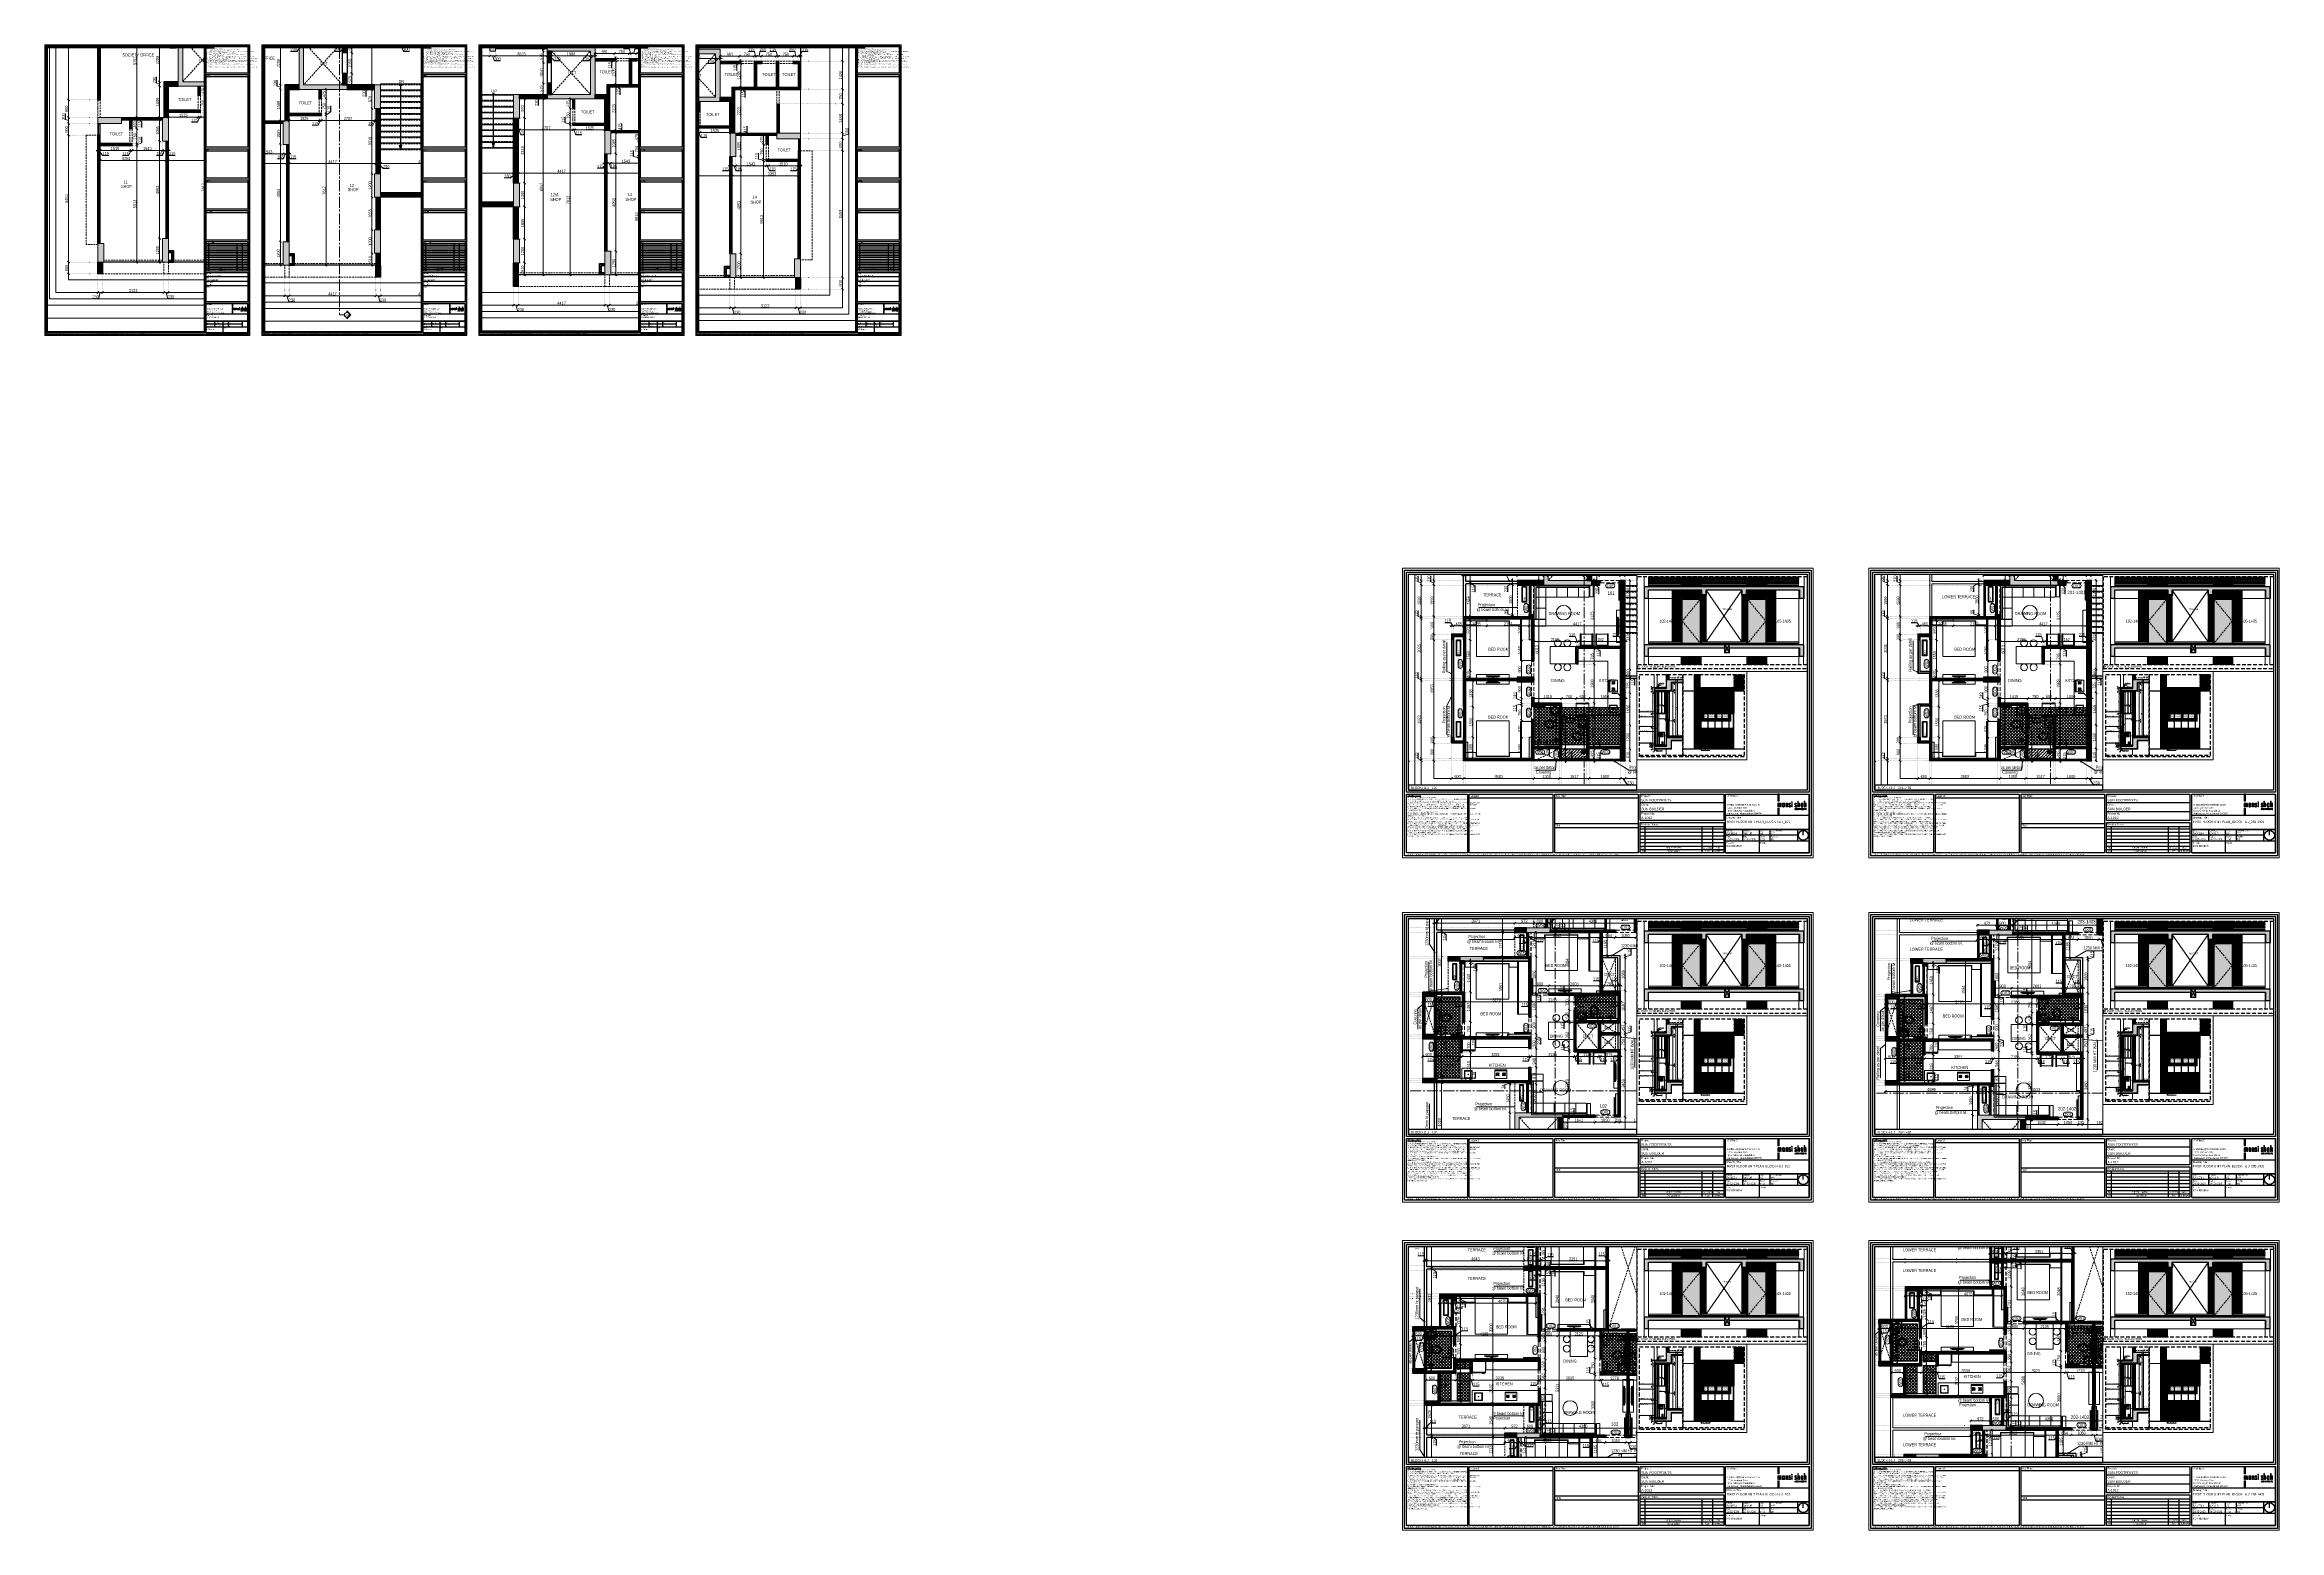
# Paper-space layout 'BLOCK I J WORKING' of a CAD drawing. Header units: inches. Extents: x 53357 to 167130, y -88387 to -12743.
# The model-space entities are those that its viewports show. They can reach past a viewport. Long polylines and large blocks are cut down to what shows.
import ezdxf
from ezdxf.enums import TextEntityAlignment as Align

# ---------------------------------------------------------------- set-up
doc = ezdxf.new("R2010")
doc.units = ezdxf.units.IN
doc.header["$LTSCALE"] = 750
doc.header["$MEASUREMENT"] = 0
for name, pattern in [('CENTER', [2, 1.25, -0.25, 0.25, -0.25]), ('CENTER2', [1.125, 0.75, -0.125, 0.125, -0.125]), ('DOT', [0.25, 0, -0.25]), ('HIDDEN', [0.375, 0.25, -0.125]), ('HIDDEN2', [0.1875, 0.125, -0.0625])]:
    doc.linetypes.add(name, pattern=pattern)
for name, color, linetype, lineweight in [('a-Ele3-HM', 147, 'Continuous', 18), ('a-Win-HM', 50, 'Continuous', 13), ('COLUMN', 5, 'Continuous', 13), ('d-fur', 250, 'Continuous', 9), ('DIMENSION WORKING-MSA', 222, 'Continuous', 13), ('DOOR NO-MSA', 4, 'Continuous', 9), ('DOOR-MSA', 50, 'Continuous', 13), ('DOTTED LINE-MSA', 3, 'HIDDEN2', 13), ('ELE HATCH-1-MSA', 49, 'Continuous', 18), ('ELE HATCH-2-MSA', 47, 'Continuous', 15), ('ELE-01-MSA', 7, 'Continuous', 30), ('ELE-03-MSA', 145, 'Continuous', 18), ('ELE-04-MSA', 139, 'Continuous', 15), ('ELEVATION HATCH', 7, 'Continuous', 5), ('FURNITURE-MSA', 251, 'Continuous', 5), ('g-dim', 6, 'Continuous', 9), ('g-ele-03', 147, 'Continuous', 5), ('g-sol250', 250, 'Continuous', 9), ('GROOVE', 251, 'Continuous', 9), ('PLASTER-MSA', 50, 'Continuous', 9), ('SECTION LINE', 14, 'CENTER', 9), ('STONE', 7, 'Continuous', 5), ('STONE-MSA', 7, 'Continuous', 9), ('TEXT DETAIL-MSA', 212, 'Continuous', 13), ('TEXT ROOM NAME-MSA', 210, 'Continuous', 13), ('WALL HATCH-MSA', 251, 'Continuous', 9), ('WALL-MSA', 32, 'Continuous', 30), ('WINDOE NO-MAS', 4, 'Continuous', 9), ('WINDOW-MSA', 50, 'Continuous', 13)]:
    doc.layers.add(name, color=color, linetype=linetype, lineweight=lineweight)
for name, color, linetype in [('a-Text-Room-HM', 7, 'Continuous'), ('a-Title-Sheet-HM', 7, 'Continuous'), ('a-Title-Sheet-MSA', 7, 'Continuous'), ('COLOUMN HATCH', 251, 'Continuous'), ('ELE-02-MSA', 4, 'Continuous'), ('ele-sol43', 43, 'Continuous'), ('HATCH-SUNK 300MM-MSA', 47, 'Continuous'), ('P.FIXTURE', 7, 'Continuous'), ('R.C.C HATCH-MSA', 250, 'Continuous'), ('R.C.C-MSA', 160, 'Continuous'), ('TITLE SHEET-MSA', 7, 'Continuous')]:
    doc.layers.add(name, color=color, linetype=linetype)
doc.layers.add('VIEWPORT-MSA', color=5, linetype='Continuous', plot=False)
doc.layers.add('z-Archi-Notes', color=7, linetype='Continuous', true_color=0xfa0000, plot=False)
doc.styles.add('125', font='swisscl.ttf', dxfattribs={"height": 125})
doc.styles.add('AR', font='swisscl.ttf')
doc.styles.add('ARIAL', font='swisscl.ttf', dxfattribs={"height": 360})
doc.styles.add('Arial Narrow', font='swisscl.ttf', dxfattribs={"height": 150})
doc.styles.add('Arial-Reg', font='swisscl.ttf', dxfattribs={"height": 155})
doc.styles.add('Arial-Reg+0.8Sc', font='swisscl.ttf')
doc.styles.add('ARL', font='swisscl.ttf')
doc.styles.add('DETAIL TEXT', font='swisscl.ttf', dxfattribs={"height": 40})
doc.styles.add('MtXpl_Swis721_LtCn_B', font='swisscl.ttf')
doc.styles.get("Standard").update_dxf_attribs({"font": 'arial.ttf'})
doc.dimstyles.new('100 K.T', dxfattribs={"dimtxt": 360, "dimasz": 80, "dimexe": 0.18, "dimexo": 0.0625, "dimgap": 1, "dimtad": 1, "dimdec": 0, "dimzin": 0, "dimdsep": 46, "dimtxsty": 'ARIAL', "dimblk": 'DOT', "dimcen": 0.09, "dimse1": 1, "dimse2": 1, "dimclrd": 50, "dimclrt": 256, "dimadec": 0, "dimazin": 0, "dimtfac": 1, "dimtdec": 0, "dimtofl": 0, "dimtmove": 1, "dimatfit": 0, "dimfxl": 1, "dimtolj": 1, "dimtzin": 0, "dimlwd": -1, "dimarcsym": 0})
doc.dimstyles.new('DETAIL DIM', dxfattribs={"dimtxt": 40, "dimasz": 25, "dimexe": 0, "dimexo": 0, "dimgap": 10, "dimtad": 1, "dimdec": 0, "dimzin": 0, "dimdsep": 46, "dimtxsty": 'DETAIL TEXT', "dimblk": 'OBLIQUE', "dimcen": 0.09, "dimdle": 25, "dimclrd": 256, "dimclre": 251, "dimclrt": 256, "dimadec": 0, "dimazin": 0, "dimtfac": 1, "dimtdec": 0, "dimtofl": 0, "dimtmove": 1, "dimatfit": 0, "dimfxl": 1, "dimtolj": 1, "dimtzin": 0, "dimlwd": -1, "dimlwe": -1, "dimarcsym": 0})
doc.dimstyles.new('WORKING DIM', dxfattribs={"dimtxt": 155, "dimasz": 100, "dimexe": 50, "dimexo": 0, "dimgap": 20, "dimtad": 1, "dimdec": 0, "dimzin": 0, "dimdsep": 46, "dimtxsty": 'AR', "dimblk": 'OBLIQUE', "dimcen": 0.09, "dimdle": 50, "dimclrd": 256, "dimclre": 250, "dimclrt": 256, "dimadec": 0, "dimazin": 0, "dimtfac": 1, "dimtdec": 0, "dimtofl": 0, "dimtmove": 1, "dimatfit": 0, "dimfxl": 1, "dimtolj": 1, "dimtzin": 0, "dimlwd": -1, "dimlwe": -1, "dimarcsym": 0})
pattern_1 = [(45, (36976.4, 0), (-53.0330086, 53.0330086), []), (45, (37011.755, 0), (-53.0330086, 53.0330086), [])]
pattern_2 = [(45, (0, 0), (-78.57724, 78.57724), []), (135, (0, 0), (-78.57724, -78.57724), [])]
pattern_3 = [(45, (-805741.795, -515731.36), (-53.0330086, 53.0330086), []), (45, (-805706.44, -515731.36), (-53.0330086, 53.0330086), [])]
pattern_4 = [(45, (-842719.595, -515729.96), (-53.0330086, 53.0330086), []), (45, (-842684.24, -515729.96), (-53.0330086, 53.0330086), [])]
pattern_5 = [(45, (0, 0), (-67.3519, 67.3519), []), (45, (44.9, 0), (-67.3519, 67.3519), [])]
pattern_6 = [(180, (-229743.253, -181934.336), (-3.125, -6.25), [0, -6.25])]
pattern_7 = [(45, (-245697.7177, -181474.003), (-2.209708691, 2.209708691), [])]
pattern_8 = [(45, (922166.874, 515665.82), (-22.45064, 22.45064), []), (135, (922166.874, 515665.82), (-22.45064, -22.45064), [])]
pattern_9 = [(0, (-1154595.128, -702005.155), (18.75, 37.5), [0, -37.5])]
pattern_10 = [(45, (50399.28, 29672.45), (-44.194174, 44.194174), []), (135, (50399.28, 29672.45), (-44.194174, -44.194174), [])]

# ---------------------------------------------------------------- blocks, each defined once
blk = doc.blocks.new('A$C26b7ddce')
at = {"layer": 'a-Title-Sheet-HM', "transparency": 33554687}
h = blk.add_hatch(color=256, dxfattribs=at)
h.dxf.hatch_style = 1
h.paths.add_polyline_path([(0.27, 4.48), (0, 4.48), (0, 2.96), (0.27, 2.96)])
h.paths.add_polyline_path([(0.27, 1.52), (0, 1.52), (0, 0), (0.27, 0)])
at = {"layer": 'a-Title-Sheet-HM', "lineweight": 15, "transparency": 33554687}
for points in [[(0.27, 4.48), (0, 4.48), (0, 2.96), (0.27, 2.96)], [(0.27, 1.52), (0, 1.52), (0, 0), (0.27, 0)]]:
    blk.add_lwpolyline(points, close=True, dxfattribs=at)
at = {"layer": 'a-Title-Sheet-HM', "lineweight": 5, "transparency": 33554687}
blk.add_lwpolyline([(3.61, 1.48), (3.64, 1.31), (3.58, 1.31)], close=True, dxfattribs=at)
at = {"layer": 'a-Title-Sheet-HM', "lineweight": 15, "transparency": 33554687}
for points, knots in [([(0, 2.56), (0, 2.56), (0.1, 2.56), (0.1, 2.56), (0.1, 2.56), (0.1, 2.56), (0.1, 2.49), (0.1, 2.49), (0.1, 2.49), (0.11, 2.52), (0.13, 2.54), (0.16, 2.55), (0.16, 2.55), (0.18, 2.57), (0.21, 2.57), (0.24, 2.57), (0.24, 2.57), (0.28, 2.57), (0.31, 2.56), (0.33, 2.55), (0.33, 2.55), (0.35, 2.53), (0.37, 2.51), (0.39, 2.47), (0.39, 2.47), (0.41, 2.51), (0.43, 2.53), (0.46, 2.55), (0.46, 2.55), (0.48, 2.56), (0.52, 2.57), (0.55, 2.57), (0.55, 2.57), (0.61, 2.57), (0.65, 2.55), (0.67, 2.51), (0.67, 2.51), (0.7, 2.47), (0.71, 2.41), (0.71, 2.32), (0.71, 2.32), (0.71, 2.32), (0.71, 1.79), (0.71, 1.79), (0.71, 1.79), (0.71, 1.79), (0.61, 1.79), (0.61, 1.79), (0.61, 1.79), (0.61, 1.79), (0.61, 2.34), (0.61, 2.34), (0.61, 2.34), (0.61, 2.4), (0.61, 2.44), (0.59, 2.46), (0.59, 2.46), (0.58, 2.49), (0.55, 2.5), (0.52, 2.5), (0.52, 2.5), (0.48, 2.5), (0.45, 2.48), (0.43, 2.45), (0.43, 2.45), (0.41, 2.41), (0.4, 2.37), (0.4, 2.3), (0.4, 2.3), (0.4, 2.3), (0.4, 1.79), (0.4, 1.79), (0.4, 1.79), (0.4, 1.79), (0.31, 1.79), (0.31, 1.79), (0.31, 1.79), (0.31, 1.79), (0.31, 2.34), (0.31, 2.34), (0.31, 2.34), (0.31, 2.4), (0.3, 2.44), (0.29, 2.46), (0.29, 2.46), (0.27, 2.49), (0.25, 2.5), (0.21, 2.5), (0.21, 2.5), (0.17, 2.5), (0.14, 2.48), (0.13, 2.45), (0.13, 2.45), (0.11, 2.41), (0.1, 2.37), (0.1, 2.3), (0.1, 2.3), (0.1, 2.3), (0.1, 1.79), (0.1, 1.79), (0.1, 1.79), (0.1, 1.79), (0, 1.79), (0, 1.79), (0, 1.79), (0, 1.79), (0, 2.56), (0, 2.56)], [0, 0, 0, 0, 0.035714, 0.035714, 0.035714, 0.035714, 0.071429, 0.071429, 0.071429, 0.071429, 0.107143, 0.107143, 0.107143, 0.107143, 0.142857, 0.142857, 0.142857, 0.142857, 0.178571, 0.178571, 0.178571, 0.178571, 0.214286, 0.214286, 0.214286, 0.214286, 0.25, 0.25, 0.25, 0.25, 0.285714, 0.285714, 0.285714, 0.285714, 0.321429, 0.321429, 0.321429, 0.321429, 0.357143, 0.357143, 0.357143, 0.357143, 0.392857, 0.392857, 0.392857, 0.392857, 0.428571, 0.428571, 0.428571, 0.428571, 0.464286, 0.464286, 0.464286, 0.464286, 0.5, 0.5, 0.5, 0.5, 0.535714, 0.535714, 0.535714, 0.535714, 0.571429, 0.571429, 0.571429, 0.571429, 0.607143, 0.607143, 0.607143, 0.607143, 0.642857, 0.642857, 0.642857, 0.642857, 0.678571, 0.678571, 0.678571, 0.678571, 0.714286, 0.714286, 0.714286, 0.714286, 0.75, 0.75, 0.75, 0.75, 0.785714, 0.785714, 0.785714, 0.785714, 0.821429, 0.821429, 0.821429, 0.821429, 0.857143, 0.857143, 0.857143, 0.857143, 0.892857, 0.892857, 0.892857, 0.892857, 0.928571, 0.928571, 0.928571, 0.928571, 1, 1, 1, 1]), ([(1.28, 1.79), (1.28, 1.79), (1.28, 1.86), (1.28, 1.86), (1.28, 1.86), (1.27, 1.83), (1.25, 1.81), (1.23, 1.79), (1.23, 1.79), (1.21, 1.78), (1.18, 1.77), (1.15, 1.77), (1.15, 1.77), (1.08, 1.77), (1.03, 1.8), (1, 1.87), (1, 1.87), (0.97, 1.93), (0.96, 2.04), (0.96, 2.19), (0.96, 2.19), (0.96, 2.32), (0.97, 2.42), (1, 2.48), (1, 2.48), (1.03, 2.54), (1.08, 2.57), (1.15, 2.57), (1.15, 2.57), (1.18, 2.57), (1.2, 2.57), (1.23, 2.55), (1.23, 2.55), (1.25, 2.54), (1.27, 2.52), (1.28, 2.49), (1.28, 2.49), (1.28, 2.49), (1.28, 2.56), (1.28, 2.56), (1.28, 2.56), (1.28, 2.56), (1.38, 2.56), (1.38, 2.56), (1.38, 2.56), (1.38, 2.56), (1.38, 1.79), (1.38, 1.79), (1.38, 1.79), (1.38, 1.79), (1.28, 1.79), (1.28, 1.79)], [0, 0, 0, 0, 0.071429, 0.071429, 0.071429, 0.071429, 0.142857, 0.142857, 0.142857, 0.142857, 0.214286, 0.214286, 0.214286, 0.214286, 0.285714, 0.285714, 0.285714, 0.285714, 0.357143, 0.357143, 0.357143, 0.357143, 0.428571, 0.428571, 0.428571, 0.428571, 0.5, 0.5, 0.5, 0.5, 0.571429, 0.571429, 0.571429, 0.571429, 0.642857, 0.642857, 0.642857, 0.642857, 0.714286, 0.714286, 0.714286, 0.714286, 0.785714, 0.785714, 0.785714, 0.785714, 0.857143, 0.857143, 0.857143, 0.857143, 1, 1, 1, 1]), ([(1.05, 2.17), (1.05, 2.05), (1.06, 1.96), (1.08, 1.92), (1.08, 1.92), (1.1, 1.87), (1.13, 1.85), (1.17, 1.85), (1.17, 1.85), (1.21, 1.85), (1.24, 1.87), (1.26, 1.92), (1.26, 1.92), (1.28, 1.97), (1.29, 2.05), (1.29, 2.17), (1.29, 2.17), (1.29, 2.29), (1.28, 2.37), (1.26, 2.42), (1.26, 2.42), (1.24, 2.47), (1.21, 2.49), (1.17, 2.49), (1.17, 2.49), (1.13, 2.49), (1.1, 2.47), (1.08, 2.42), (1.08, 2.42), (1.06, 2.37), (1.05, 2.29), (1.05, 2.17)], [0, 0, 0, 0, 0.111111, 0.111111, 0.111111, 0.111111, 0.222222, 0.222222, 0.222222, 0.222222, 0.333333, 0.333333, 0.333333, 0.333333, 0.444444, 0.444444, 0.444444, 0.444444, 0.555556, 0.555556, 0.555556, 0.555556, 0.666667, 0.666667, 0.666667, 0.666667, 0.777778, 0.777778, 0.777778, 0.777778, 1, 1, 1, 1]), ([(1.67, 2.56), (1.67, 2.56), (1.77, 2.56), (1.77, 2.56), (1.77, 2.56), (1.77, 2.56), (1.77, 2.49), (1.77, 2.49), (1.77, 2.49), (1.78, 2.52), (1.8, 2.54), (1.83, 2.55), (1.83, 2.55), (1.85, 2.57), (1.88, 2.57), (1.91, 2.57), (1.91, 2.57), (1.97, 2.57), (2.01, 2.55), (2.03, 2.51), (2.03, 2.51), (2.06, 2.47), (2.07, 2.41), (2.07, 2.32), (2.07, 2.32), (2.07, 2.32), (2.07, 1.79), (2.07, 1.79), (2.07, 1.79), (2.07, 1.79), (1.98, 1.79), (1.98, 1.79), (1.98, 1.79), (1.98, 1.79), (1.98, 2.34), (1.98, 2.34), (1.98, 2.34), (1.98, 2.4), (1.97, 2.44), (1.95, 2.46), (1.95, 2.46), (1.94, 2.49), (1.92, 2.5), (1.88, 2.5), (1.88, 2.5), (1.84, 2.5), (1.81, 2.48), (1.79, 2.45), (1.79, 2.45), (1.78, 2.41), (1.77, 2.37), (1.77, 2.3), (1.77, 2.3), (1.77, 2.3), (1.77, 1.79), (1.77, 1.79), (1.77, 1.79), (1.77, 1.79), (1.67, 1.79), (1.67, 1.79), (1.67, 1.79), (1.67, 1.79), (1.67, 2.56), (1.67, 2.56)], [0, 0, 0, 0, 0.058824, 0.058824, 0.058824, 0.058824, 0.117647, 0.117647, 0.117647, 0.117647, 0.176471, 0.176471, 0.176471, 0.176471, 0.235294, 0.235294, 0.235294, 0.235294, 0.294118, 0.294118, 0.294118, 0.294118, 0.352941, 0.352941, 0.352941, 0.352941, 0.411765, 0.411765, 0.411765, 0.411765, 0.470588, 0.470588, 0.470588, 0.470588, 0.529412, 0.529412, 0.529412, 0.529412, 0.588235, 0.588235, 0.588235, 0.588235, 0.647059, 0.647059, 0.647059, 0.647059, 0.705882, 0.705882, 0.705882, 0.705882, 0.764706, 0.764706, 0.764706, 0.764706, 0.823529, 0.823529, 0.823529, 0.823529, 0.882353, 0.882353, 0.882353, 0.882353, 1, 1, 1, 1]), ([(2.31, 1.94), (2.34, 1.91), (2.36, 1.89), (2.39, 1.88), (2.39, 1.88), (2.41, 1.86), (2.44, 1.86), (2.46, 1.86), (2.46, 1.86), (2.5, 1.86), (2.53, 1.87), (2.55, 1.89), (2.55, 1.89), (2.57, 1.91), (2.58, 1.94), (2.58, 1.98), (2.58, 1.98), (2.58, 2.02), (2.54, 2.08), (2.46, 2.15), (2.46, 2.15), (2.46, 2.15), (2.45, 2.16), (2.45, 2.16), (2.45, 2.16), (2.39, 2.21), (2.35, 2.25), (2.33, 2.28), (2.33, 2.28), (2.31, 2.31), (2.3, 2.35), (2.3, 2.39), (2.3, 2.39), (2.3, 2.44), (2.32, 2.49), (2.36, 2.52), (2.36, 2.52), (2.39, 2.56), (2.44, 2.58), (2.5, 2.58), (2.5, 2.58), (2.52, 2.58), (2.54, 2.57), (2.57, 2.57), (2.57, 2.57), (2.59, 2.56), (2.61, 2.55), (2.63, 2.53), (2.63, 2.53), (2.63, 2.53), (2.63, 2.44), (2.63, 2.44), (2.63, 2.44), (2.61, 2.45), (2.59, 2.47), (2.57, 2.48), (2.57, 2.48), (2.55, 2.49), (2.53, 2.49), (2.51, 2.49), (2.51, 2.49), (2.47, 2.49), (2.45, 2.48), (2.43, 2.46), (2.43, 2.46), (2.41, 2.44), (2.4, 2.42), (2.4, 2.39), (2.4, 2.39), (2.4, 2.35), (2.43, 2.29), (2.51, 2.23), (2.51, 2.23), (2.51, 2.23), (2.51, 2.23), (2.51, 2.23), (2.51, 2.23), (2.58, 2.17), (2.63, 2.13), (2.65, 2.09), (2.65, 2.09), (2.67, 2.06), (2.68, 2.02), (2.68, 1.98), (2.68, 1.98), (2.68, 1.92), (2.66, 1.87), (2.62, 1.83), (2.62, 1.83), (2.58, 1.79), (2.53, 1.77), (2.47, 1.77), (2.47, 1.77), (2.44, 1.77), (2.41, 1.77), (2.39, 1.78), (2.39, 1.78), (2.36, 1.79), (2.34, 1.81), (2.31, 1.82), (2.31, 1.82), (2.31, 1.82), (2.31, 1.94), (2.31, 1.94)], [0, 0, 0, 0, 0.037037, 0.037037, 0.037037, 0.037037, 0.074074, 0.074074, 0.074074, 0.074074, 0.111111, 0.111111, 0.111111, 0.111111, 0.148148, 0.148148, 0.148148, 0.148148, 0.185185, 0.185185, 0.185185, 0.185185, 0.222222, 0.222222, 0.222222, 0.222222, 0.259259, 0.259259, 0.259259, 0.259259, 0.296296, 0.296296, 0.296296, 0.296296, 0.333333, 0.333333, 0.333333, 0.333333, 0.37037, 0.37037, 0.37037, 0.37037, 0.407407, 0.407407, 0.407407, 0.407407, 0.444444, 0.444444, 0.444444, 0.444444, 0.481481, 0.481481, 0.481481, 0.481481, 0.518519, 0.518519, 0.518519, 0.518519, 0.555556, 0.555556, 0.555556, 0.555556, 0.592593, 0.592593, 0.592593, 0.592593, 0.62963, 0.62963, 0.62963, 0.62963, 0.666667, 0.666667, 0.666667, 0.666667, 0.703704, 0.703704, 0.703704, 0.703704, 0.740741, 0.740741, 0.740741, 0.740741, 0.777778, 0.777778, 0.777778, 0.777778, 0.814815, 0.814815, 0.814815, 0.814815, 0.851852, 0.851852, 0.851852, 0.851852, 0.888889, 0.888889, 0.888889, 0.888889, 0.925926, 0.925926, 0.925926, 0.925926, 1, 1, 1, 1]), ([(2.94, 2.87), (2.96, 2.87), (2.98, 2.86), (2.99, 2.85), (2.99, 2.85), (3, 2.84), (3.01, 2.82), (3.01, 2.8), (3.01, 2.8), (3.01, 2.78), (3, 2.76), (2.99, 2.75), (2.99, 2.75), (2.97, 2.73), (2.96, 2.73), (2.94, 2.73), (2.94, 2.73), (2.92, 2.73), (2.9, 2.74), (2.89, 2.75), (2.89, 2.75), (2.87, 2.76), (2.87, 2.78), (2.87, 2.8), (2.87, 2.8), (2.87, 2.82), (2.87, 2.84), (2.89, 2.85), (2.89, 2.85), (2.9, 2.86), (2.92, 2.87), (2.94, 2.87)], [0, 0, 0, 0, 0.111111, 0.111111, 0.111111, 0.111111, 0.222222, 0.222222, 0.222222, 0.222222, 0.333333, 0.333333, 0.333333, 0.333333, 0.444444, 0.444444, 0.444444, 0.444444, 0.555556, 0.555556, 0.555556, 0.555556, 0.666667, 0.666667, 0.666667, 0.666667, 0.777778, 0.777778, 0.777778, 0.777778, 1, 1, 1, 1]), ([(2.89, 2.56), (2.89, 2.56), (2.99, 2.56), (2.99, 2.56), (2.99, 2.56), (2.99, 2.56), (2.99, 1.79), (2.99, 1.79), (2.99, 1.79), (2.99, 1.79), (2.89, 1.79), (2.89, 1.79), (2.89, 1.79), (2.89, 1.79), (2.89, 2.56), (2.89, 2.56)], [0, 0, 0, 0, 0.2, 0.2, 0.2, 0.2, 0.4, 0.4, 0.4, 0.4, 0.6, 0.6, 0.6, 0.6, 1, 1, 1, 1]), ([(3.55, 1.94), (3.58, 1.91), (3.6, 1.89), (3.63, 1.88), (3.63, 1.88), (3.65, 1.86), (3.68, 1.86), (3.7, 1.86), (3.7, 1.86), (3.74, 1.86), (3.77, 1.87), (3.79, 1.89), (3.79, 1.89), (3.81, 1.91), (3.82, 1.94), (3.82, 1.98), (3.82, 1.98), (3.82, 2.02), (3.78, 2.08), (3.7, 2.15), (3.7, 2.15), (3.7, 2.15), (3.69, 2.16), (3.69, 2.16), (3.69, 2.16), (3.63, 2.21), (3.59, 2.25), (3.57, 2.28), (3.57, 2.28), (3.55, 2.31), (3.54, 2.35), (3.54, 2.39), (3.54, 2.39), (3.54, 2.44), (3.56, 2.49), (3.6, 2.52), (3.6, 2.52), (3.63, 2.56), (3.68, 2.58), (3.74, 2.58), (3.74, 2.58), (3.76, 2.58), (3.78, 2.57), (3.81, 2.57), (3.81, 2.57), (3.83, 2.56), (3.85, 2.55), (3.87, 2.53), (3.87, 2.53), (3.87, 2.53), (3.87, 2.44), (3.87, 2.44), (3.87, 2.44), (3.85, 2.45), (3.83, 2.47), (3.81, 2.48), (3.81, 2.48), (3.79, 2.49), (3.77, 2.49), (3.74, 2.49), (3.74, 2.49), (3.71, 2.49), (3.69, 2.48), (3.67, 2.46), (3.67, 2.46), (3.65, 2.44), (3.63, 2.42), (3.63, 2.39), (3.63, 2.39), (3.63, 2.35), (3.67, 2.29), (3.74, 2.23), (3.74, 2.23), (3.74, 2.23), (3.75, 2.23), (3.75, 2.23), (3.75, 2.23), (3.82, 2.17), (3.87, 2.13), (3.89, 2.09), (3.89, 2.09), (3.91, 2.06), (3.92, 2.02), (3.92, 1.98), (3.92, 1.98), (3.92, 1.92), (3.9, 1.87), (3.86, 1.83), (3.86, 1.83), (3.82, 1.79), (3.77, 1.77), (3.71, 1.77), (3.71, 1.77), (3.68, 1.77), (3.65, 1.77), (3.63, 1.78), (3.63, 1.78), (3.6, 1.79), (3.57, 1.81), (3.55, 1.82), (3.55, 1.82), (3.55, 1.82), (3.55, 1.94), (3.55, 1.94)], [0, 0, 0, 0, 0.037037, 0.037037, 0.037037, 0.037037, 0.074074, 0.074074, 0.074074, 0.074074, 0.111111, 0.111111, 0.111111, 0.111111, 0.148148, 0.148148, 0.148148, 0.148148, 0.185185, 0.185185, 0.185185, 0.185185, 0.222222, 0.222222, 0.222222, 0.222222, 0.259259, 0.259259, 0.259259, 0.259259, 0.296296, 0.296296, 0.296296, 0.296296, 0.333333, 0.333333, 0.333333, 0.333333, 0.37037, 0.37037, 0.37037, 0.37037, 0.407407, 0.407407, 0.407407, 0.407407, 0.444444, 0.444444, 0.444444, 0.444444, 0.481481, 0.481481, 0.481481, 0.481481, 0.518519, 0.518519, 0.518519, 0.518519, 0.555556, 0.555556, 0.555556, 0.555556, 0.592593, 0.592593, 0.592593, 0.592593, 0.62963, 0.62963, 0.62963, 0.62963, 0.666667, 0.666667, 0.666667, 0.666667, 0.703704, 0.703704, 0.703704, 0.703704, 0.740741, 0.740741, 0.740741, 0.740741, 0.777778, 0.777778, 0.777778, 0.777778, 0.814815, 0.814815, 0.814815, 0.814815, 0.851852, 0.851852, 0.851852, 0.851852, 0.888889, 0.888889, 0.888889, 0.888889, 0.925926, 0.925926, 0.925926, 0.925926, 1, 1, 1, 1]), ([(4.13, 3.01), (4.13, 3.01), (4.23, 3.01), (4.23, 3.01), (4.23, 3.01), (4.23, 3.01), (4.23, 2.49), (4.23, 2.49), (4.23, 2.49), (4.24, 2.52), (4.26, 2.54), (4.29, 2.55), (4.29, 2.55), (4.31, 2.57), (4.34, 2.57), (4.37, 2.57), (4.37, 2.57), (4.43, 2.57), (4.47, 2.55), (4.49, 2.51), (4.49, 2.51), (4.52, 2.47), (4.53, 2.41), (4.53, 2.32), (4.53, 2.32), (4.53, 2.32), (4.53, 1.79), (4.53, 1.79), (4.53, 1.79), (4.53, 1.79), (4.44, 1.79), (4.44, 1.79), (4.44, 1.79), (4.44, 1.79), (4.44, 2.34), (4.44, 2.34), (4.44, 2.34), (4.44, 2.4), (4.43, 2.44), (4.42, 2.46), (4.42, 2.46), (4.4, 2.49), (4.38, 2.5), (4.34, 2.5), (4.34, 2.5), (4.3, 2.5), (4.27, 2.48), (4.26, 2.45), (4.26, 2.45), (4.24, 2.41), (4.23, 2.37), (4.23, 2.3), (4.23, 2.3), (4.23, 2.3), (4.23, 1.79), (4.23, 1.79), (4.23, 1.79), (4.23, 1.79), (4.13, 1.79), (4.13, 1.79), (4.13, 1.79), (4.13, 1.79), (4.13, 3.01), (4.13, 3.01)], [0, 0, 0, 0, 0.058824, 0.058824, 0.058824, 0.058824, 0.117647, 0.117647, 0.117647, 0.117647, 0.176471, 0.176471, 0.176471, 0.176471, 0.235294, 0.235294, 0.235294, 0.235294, 0.294118, 0.294118, 0.294118, 0.294118, 0.352941, 0.352941, 0.352941, 0.352941, 0.411765, 0.411765, 0.411765, 0.411765, 0.470588, 0.470588, 0.470588, 0.470588, 0.529412, 0.529412, 0.529412, 0.529412, 0.588235, 0.588235, 0.588235, 0.588235, 0.647059, 0.647059, 0.647059, 0.647059, 0.705882, 0.705882, 0.705882, 0.705882, 0.764706, 0.764706, 0.764706, 0.764706, 0.823529, 0.823529, 0.823529, 0.823529, 0.882353, 0.882353, 0.882353, 0.882353, 1, 1, 1, 1]), ([(5.11, 1.79), (5.11, 1.79), (5.11, 1.86), (5.11, 1.86), (5.11, 1.86), (5.1, 1.83), (5.08, 1.81), (5.05, 1.79), (5.05, 1.79), (5.03, 1.78), (5, 1.77), (4.97, 1.77), (4.97, 1.77), (4.9, 1.77), (4.86, 1.8), (4.83, 1.87), (4.83, 1.87), (4.8, 1.93), (4.78, 2.04), (4.78, 2.19), (4.78, 2.19), (4.78, 2.32), (4.8, 2.42), (4.83, 2.48), (4.83, 2.48), (4.86, 2.54), (4.91, 2.57), (4.97, 2.57), (4.97, 2.57), (5, 2.57), (5.03, 2.57), (5.05, 2.55), (5.05, 2.55), (5.07, 2.54), (5.09, 2.52), (5.11, 2.49), (5.11, 2.49), (5.11, 2.49), (5.11, 2.56), (5.11, 2.56), (5.11, 2.56), (5.11, 2.56), (5.2, 2.56), (5.2, 2.56), (5.2, 2.56), (5.2, 2.56), (5.2, 1.79), (5.2, 1.79), (5.2, 1.79), (5.2, 1.79), (5.11, 1.79), (5.11, 1.79)], [0, 0, 0, 0, 0.071429, 0.071429, 0.071429, 0.071429, 0.142857, 0.142857, 0.142857, 0.142857, 0.214286, 0.214286, 0.214286, 0.214286, 0.285714, 0.285714, 0.285714, 0.285714, 0.357143, 0.357143, 0.357143, 0.357143, 0.428571, 0.428571, 0.428571, 0.428571, 0.5, 0.5, 0.5, 0.5, 0.571429, 0.571429, 0.571429, 0.571429, 0.642857, 0.642857, 0.642857, 0.642857, 0.714286, 0.714286, 0.714286, 0.714286, 0.785714, 0.785714, 0.785714, 0.785714, 0.857143, 0.857143, 0.857143, 0.857143, 1, 1, 1, 1]), ([(4.88, 2.17), (4.88, 2.05), (4.89, 1.96), (4.9, 1.92), (4.9, 1.92), (4.92, 1.87), (4.95, 1.85), (5, 1.85), (5, 1.85), (5.04, 1.85), (5.07, 1.87), (5.09, 1.92), (5.09, 1.92), (5.1, 1.97), (5.11, 2.05), (5.11, 2.17), (5.11, 2.17), (5.11, 2.29), (5.1, 2.37), (5.09, 2.42), (5.09, 2.42), (5.07, 2.47), (5.04, 2.49), (5, 2.49), (5, 2.49), (4.95, 2.49), (4.92, 2.47), (4.9, 2.42), (4.9, 2.42), (4.89, 2.37), (4.88, 2.29), (4.88, 2.17)], [0, 0, 0, 0, 0.111111, 0.111111, 0.111111, 0.111111, 0.222222, 0.222222, 0.222222, 0.222222, 0.333333, 0.333333, 0.333333, 0.333333, 0.444444, 0.444444, 0.444444, 0.444444, 0.555556, 0.555556, 0.555556, 0.555556, 0.666667, 0.666667, 0.666667, 0.666667, 0.777778, 0.777778, 0.777778, 0.777778, 1, 1, 1, 1]), ([(5.49, 3.01), (5.49, 3.01), (5.59, 3.01), (5.59, 3.01), (5.59, 3.01), (5.59, 3.01), (5.59, 2.49), (5.59, 2.49), (5.59, 2.49), (5.61, 2.52), (5.63, 2.54), (5.65, 2.55), (5.65, 2.55), (5.68, 2.57), (5.71, 2.57), (5.74, 2.57), (5.74, 2.57), (5.79, 2.57), (5.83, 2.55), (5.86, 2.51), (5.86, 2.51), (5.88, 2.47), (5.9, 2.41), (5.9, 2.32), (5.9, 2.32), (5.9, 2.32), (5.9, 1.79), (5.9, 1.79), (5.9, 1.79), (5.9, 1.79), (5.8, 1.79), (5.8, 1.79), (5.8, 1.79), (5.8, 1.79), (5.8, 2.34), (5.8, 2.34), (5.8, 2.34), (5.8, 2.4), (5.79, 2.44), (5.78, 2.46), (5.78, 2.46), (5.76, 2.49), (5.74, 2.5), (5.7, 2.5), (5.7, 2.5), (5.67, 2.5), (5.64, 2.48), (5.62, 2.45), (5.62, 2.45), (5.6, 2.41), (5.59, 2.37), (5.59, 2.3), (5.59, 2.3), (5.59, 2.3), (5.59, 1.79), (5.59, 1.79), (5.59, 1.79), (5.59, 1.79), (5.49, 1.79), (5.49, 1.79), (5.49, 1.79), (5.49, 1.79), (5.49, 3.01), (5.49, 3.01)], [0, 0, 0, 0, 0.058824, 0.058824, 0.058824, 0.058824, 0.117647, 0.117647, 0.117647, 0.117647, 0.176471, 0.176471, 0.176471, 0.176471, 0.235294, 0.235294, 0.235294, 0.235294, 0.294118, 0.294118, 0.294118, 0.294118, 0.352941, 0.352941, 0.352941, 0.352941, 0.411765, 0.411765, 0.411765, 0.411765, 0.470588, 0.470588, 0.470588, 0.470588, 0.529412, 0.529412, 0.529412, 0.529412, 0.588235, 0.588235, 0.588235, 0.588235, 0.647059, 0.647059, 0.647059, 0.647059, 0.705882, 0.705882, 0.705882, 0.705882, 0.764706, 0.764706, 0.764706, 0.764706, 0.823529, 0.823529, 0.823529, 0.823529, 0.882353, 0.882353, 0.882353, 0.882353, 1, 1, 1, 1])]:
    blk.add_open_spline(points, degree=3, knots=knots, dxfattribs=at)
at = {"layer": 'a-Title-Sheet-HM', "lineweight": 5, "transparency": 33554687}
for points, knots in [([(3.6, 1.51), (3.6, 1.51), (3.62, 1.51), (3.62, 1.51), (3.62, 1.51), (3.62, 1.51), (3.68, 1.22), (3.68, 1.22), (3.68, 1.22), (3.68, 1.22), (3.66, 1.22), (3.66, 1.22), (3.66, 1.22), (3.66, 1.22), (3.65, 1.28), (3.65, 1.28), (3.65, 1.28), (3.65, 1.28), (3.58, 1.28), (3.58, 1.28), (3.58, 1.28), (3.58, 1.28), (3.57, 1.22), (3.57, 1.22), (3.57, 1.22), (3.57, 1.22), (3.54, 1.22), (3.54, 1.22), (3.54, 1.22), (3.54, 1.22), (3.6, 1.51), (3.6, 1.51)], [0, 0, 0, 0, 0.111111, 0.111111, 0.111111, 0.111111, 0.222222, 0.222222, 0.222222, 0.222222, 0.333333, 0.333333, 0.333333, 0.333333, 0.444444, 0.444444, 0.444444, 0.444444, 0.555556, 0.555556, 0.555556, 0.555556, 0.666667, 0.666667, 0.666667, 0.666667, 0.777778, 0.777778, 0.777778, 0.777778, 1, 1, 1, 1]), ([(3.83, 1.51), (3.83, 1.51), (3.86, 1.51), (3.86, 1.51), (3.86, 1.51), (3.89, 1.51), (3.91, 1.51), (3.92, 1.49), (3.92, 1.49), (3.93, 1.48), (3.94, 1.46), (3.94, 1.44), (3.94, 1.44), (3.94, 1.41), (3.93, 1.4), (3.92, 1.38), (3.92, 1.38), (3.91, 1.37), (3.9, 1.37), (3.88, 1.36), (3.88, 1.36), (3.88, 1.36), (3.95, 1.22), (3.95, 1.22), (3.95, 1.22), (3.95, 1.22), (3.92, 1.22), (3.92, 1.22), (3.92, 1.22), (3.92, 1.22), (3.85, 1.37), (3.85, 1.37), (3.85, 1.37), (3.85, 1.37), (3.85, 1.22), (3.85, 1.22), (3.85, 1.22), (3.85, 1.22), (3.83, 1.22), (3.83, 1.22), (3.83, 1.22), (3.83, 1.22), (3.83, 1.51), (3.83, 1.51)], [0, 0, 0, 0, 0.083333, 0.083333, 0.083333, 0.083333, 0.166667, 0.166667, 0.166667, 0.166667, 0.25, 0.25, 0.25, 0.25, 0.333333, 0.333333, 0.333333, 0.333333, 0.416667, 0.416667, 0.416667, 0.416667, 0.5, 0.5, 0.5, 0.5, 0.583333, 0.583333, 0.583333, 0.583333, 0.666667, 0.666667, 0.666667, 0.666667, 0.75, 0.75, 0.75, 0.75, 0.833333, 0.833333, 0.833333, 0.833333, 1, 1, 1, 1]), ([(3.85, 1.49), (3.85, 1.49), (3.85, 1.38), (3.85, 1.38), (3.85, 1.38), (3.85, 1.38), (3.87, 1.38), (3.87, 1.38), (3.87, 1.38), (3.88, 1.38), (3.89, 1.39), (3.9, 1.4), (3.9, 1.4), (3.9, 1.4), (3.91, 1.42), (3.91, 1.43), (3.91, 1.43), (3.91, 1.45), (3.9, 1.47), (3.9, 1.48), (3.9, 1.48), (3.89, 1.48), (3.88, 1.49), (3.87, 1.49), (3.87, 1.49), (3.87, 1.49), (3.85, 1.49), (3.85, 1.49)], [0, 0, 0, 0, 0.125, 0.125, 0.125, 0.125, 0.25, 0.25, 0.25, 0.25, 0.375, 0.375, 0.375, 0.375, 0.5, 0.5, 0.5, 0.5, 0.625, 0.625, 0.625, 0.625, 0.75, 0.75, 0.75, 0.75, 1, 1, 1, 1]), ([(4.2, 1.23), (4.19, 1.23), (4.18, 1.22), (4.18, 1.22), (4.18, 1.22), (4.17, 1.22), (4.17, 1.22), (4.16, 1.22), (4.16, 1.22), (4.13, 1.22), (4.11, 1.23), (4.1, 1.26), (4.1, 1.26), (4.09, 1.28), (4.08, 1.32), (4.08, 1.36), (4.08, 1.36), (4.08, 1.41), (4.09, 1.45), (4.1, 1.48), (4.1, 1.48), (4.11, 1.5), (4.13, 1.51), (4.16, 1.51), (4.16, 1.51), (4.17, 1.51), (4.17, 1.51), (4.18, 1.51), (4.18, 1.51), (4.19, 1.51), (4.19, 1.51), (4.2, 1.51), (4.2, 1.51), (4.2, 1.51), (4.2, 1.48), (4.2, 1.48), (4.2, 1.48), (4.19, 1.48), (4.18, 1.48), (4.18, 1.49), (4.18, 1.49), (4.17, 1.49), (4.17, 1.49), (4.16, 1.49), (4.16, 1.49), (4.14, 1.49), (4.13, 1.48), (4.12, 1.46), (4.12, 1.46), (4.11, 1.44), (4.11, 1.41), (4.11, 1.37), (4.11, 1.37), (4.11, 1.32), (4.11, 1.29), (4.12, 1.27), (4.12, 1.27), (4.13, 1.25), (4.14, 1.24), (4.16, 1.24), (4.16, 1.24), (4.17, 1.24), (4.17, 1.25), (4.17, 1.25), (4.17, 1.25), (4.18, 1.25), (4.18, 1.25), (4.18, 1.25), (4.18, 1.25), (4.19, 1.25), (4.19, 1.25), (4.19, 1.25), (4.19, 1.25), (4.19, 1.25), (4.19, 1.26), (4.2, 1.26), (4.2, 1.26), (4.2, 1.26), (4.2, 1.23), (4.2, 1.23)], [0, 0, 0, 0, 0.047619, 0.047619, 0.047619, 0.047619, 0.095238, 0.095238, 0.095238, 0.095238, 0.142857, 0.142857, 0.142857, 0.142857, 0.190476, 0.190476, 0.190476, 0.190476, 0.238095, 0.238095, 0.238095, 0.238095, 0.285714, 0.285714, 0.285714, 0.285714, 0.333333, 0.333333, 0.333333, 0.333333, 0.380952, 0.380952, 0.380952, 0.380952, 0.428571, 0.428571, 0.428571, 0.428571, 0.47619, 0.47619, 0.47619, 0.47619, 0.52381, 0.52381, 0.52381, 0.52381, 0.571429, 0.571429, 0.571429, 0.571429, 0.619048, 0.619048, 0.619048, 0.619048, 0.666667, 0.666667, 0.666667, 0.666667, 0.714286, 0.714286, 0.714286, 0.714286, 0.761905, 0.761905, 0.761905, 0.761905, 0.809524, 0.809524, 0.809524, 0.809524, 0.857143, 0.857143, 0.857143, 0.857143, 0.904762, 0.904762, 0.904762, 0.904762, 1, 1, 1, 1]), ([(4.34, 1.51), (4.34, 1.51), (4.37, 1.51), (4.37, 1.51), (4.37, 1.51), (4.37, 1.51), (4.37, 1.4), (4.37, 1.4), (4.37, 1.4), (4.37, 1.4), (4.44, 1.4), (4.44, 1.4), (4.44, 1.4), (4.44, 1.4), (4.44, 1.51), (4.44, 1.51), (4.44, 1.51), (4.44, 1.51), (4.46, 1.51), (4.46, 1.51), (4.46, 1.51), (4.46, 1.51), (4.46, 1.22), (4.46, 1.22), (4.46, 1.22), (4.46, 1.22), (4.44, 1.22), (4.44, 1.22), (4.44, 1.22), (4.44, 1.22), (4.44, 1.37), (4.44, 1.37), (4.44, 1.37), (4.44, 1.37), (4.37, 1.37), (4.37, 1.37), (4.37, 1.37), (4.37, 1.37), (4.37, 1.22), (4.37, 1.22), (4.37, 1.22), (4.37, 1.22), (4.34, 1.22), (4.34, 1.22), (4.34, 1.22), (4.34, 1.22), (4.34, 1.51), (4.34, 1.51)], [0, 0, 0, 0, 0.076923, 0.076923, 0.076923, 0.076923, 0.153846, 0.153846, 0.153846, 0.153846, 0.230769, 0.230769, 0.230769, 0.230769, 0.307692, 0.307692, 0.307692, 0.307692, 0.384615, 0.384615, 0.384615, 0.384615, 0.461538, 0.461538, 0.461538, 0.461538, 0.538462, 0.538462, 0.538462, 0.538462, 0.615385, 0.615385, 0.615385, 0.615385, 0.692308, 0.692308, 0.692308, 0.692308, 0.769231, 0.769231, 0.769231, 0.769231, 0.846154, 0.846154, 0.846154, 0.846154, 1, 1, 1, 1]), ([(4.64, 1.22), (4.64, 1.22), (4.64, 1.51), (4.64, 1.51), (4.64, 1.51), (4.64, 1.51), (4.66, 1.51), (4.66, 1.51), (4.66, 1.51), (4.66, 1.51), (4.66, 1.22), (4.66, 1.22), (4.66, 1.22), (4.66, 1.22), (4.64, 1.22), (4.64, 1.22)], [0, 0, 0, 0, 0.2, 0.2, 0.2, 0.2, 0.4, 0.4, 0.4, 0.4, 0.6, 0.6, 0.6, 0.6, 1, 1, 1, 1]), ([(4.85, 1.49), (4.85, 1.49), (4.81, 1.49), (4.81, 1.49), (4.81, 1.49), (4.81, 1.49), (4.81, 1.51), (4.81, 1.51), (4.81, 1.51), (4.81, 1.51), (4.92, 1.51), (4.92, 1.51), (4.92, 1.51), (4.92, 1.51), (4.92, 1.49), (4.92, 1.49), (4.92, 1.49), (4.92, 1.49), (4.88, 1.49), (4.88, 1.49), (4.88, 1.49), (4.88, 1.49), (4.88, 1.22), (4.88, 1.22), (4.88, 1.22), (4.88, 1.22), (4.85, 1.22), (4.85, 1.22), (4.85, 1.22), (4.85, 1.22), (4.85, 1.49), (4.85, 1.49)], [0, 0, 0, 0, 0.111111, 0.111111, 0.111111, 0.111111, 0.222222, 0.222222, 0.222222, 0.222222, 0.333333, 0.333333, 0.333333, 0.333333, 0.444444, 0.444444, 0.444444, 0.444444, 0.555556, 0.555556, 0.555556, 0.555556, 0.666667, 0.666667, 0.666667, 0.666667, 0.777778, 0.777778, 0.777778, 0.777778, 1, 1, 1, 1]), ([(5.07, 1.51), (5.07, 1.51), (5.16, 1.51), (5.16, 1.51), (5.16, 1.51), (5.16, 1.51), (5.16, 1.49), (5.16, 1.49), (5.16, 1.49), (5.16, 1.49), (5.1, 1.49), (5.1, 1.49), (5.1, 1.49), (5.1, 1.49), (5.1, 1.38), (5.1, 1.38), (5.1, 1.38), (5.1, 1.38), (5.16, 1.38), (5.16, 1.38), (5.16, 1.38), (5.16, 1.38), (5.16, 1.36), (5.16, 1.36), (5.16, 1.36), (5.16, 1.36), (5.1, 1.36), (5.1, 1.36), (5.1, 1.36), (5.1, 1.36), (5.1, 1.25), (5.1, 1.25), (5.1, 1.25), (5.1, 1.25), (5.16, 1.25), (5.16, 1.25), (5.16, 1.25), (5.16, 1.25), (5.16, 1.22), (5.16, 1.22), (5.16, 1.22), (5.16, 1.22), (5.07, 1.22), (5.07, 1.22), (5.07, 1.22), (5.07, 1.22), (5.07, 1.51), (5.07, 1.51)], [0, 0, 0, 0, 0.076923, 0.076923, 0.076923, 0.076923, 0.153846, 0.153846, 0.153846, 0.153846, 0.230769, 0.230769, 0.230769, 0.230769, 0.307692, 0.307692, 0.307692, 0.307692, 0.384615, 0.384615, 0.384615, 0.384615, 0.461538, 0.461538, 0.461538, 0.461538, 0.538462, 0.538462, 0.538462, 0.538462, 0.615385, 0.615385, 0.615385, 0.615385, 0.692308, 0.692308, 0.692308, 0.692308, 0.769231, 0.769231, 0.769231, 0.769231, 0.846154, 0.846154, 0.846154, 0.846154, 1, 1, 1, 1]), ([(5.42, 1.23), (5.42, 1.23), (5.41, 1.22), (5.4, 1.22), (5.4, 1.22), (5.4, 1.22), (5.39, 1.22), (5.39, 1.22), (5.39, 1.22), (5.36, 1.22), (5.34, 1.23), (5.33, 1.26), (5.33, 1.26), (5.31, 1.28), (5.31, 1.32), (5.31, 1.36), (5.31, 1.36), (5.31, 1.41), (5.31, 1.45), (5.33, 1.48), (5.33, 1.48), (5.34, 1.5), (5.36, 1.51), (5.39, 1.51), (5.39, 1.51), (5.39, 1.51), (5.4, 1.51), (5.41, 1.51), (5.41, 1.51), (5.41, 1.51), (5.42, 1.51), (5.42, 1.51), (5.42, 1.51), (5.42, 1.51), (5.42, 1.48), (5.42, 1.48), (5.42, 1.48), (5.42, 1.48), (5.41, 1.48), (5.41, 1.49), (5.41, 1.49), (5.4, 1.49), (5.4, 1.49), (5.39, 1.49), (5.39, 1.49), (5.37, 1.49), (5.36, 1.48), (5.35, 1.46), (5.35, 1.46), (5.34, 1.44), (5.34, 1.41), (5.34, 1.37), (5.34, 1.37), (5.34, 1.32), (5.34, 1.29), (5.35, 1.27), (5.35, 1.27), (5.36, 1.25), (5.37, 1.24), (5.39, 1.24), (5.39, 1.24), (5.39, 1.24), (5.4, 1.25), (5.4, 1.25), (5.4, 1.25), (5.4, 1.25), (5.41, 1.25), (5.41, 1.25), (5.41, 1.25), (5.41, 1.25), (5.42, 1.25), (5.42, 1.25), (5.42, 1.25), (5.42, 1.25), (5.42, 1.26), (5.42, 1.26), (5.42, 1.26), (5.42, 1.26), (5.42, 1.23), (5.42, 1.23)], [0, 0, 0, 0, 0.047619, 0.047619, 0.047619, 0.047619, 0.095238, 0.095238, 0.095238, 0.095238, 0.142857, 0.142857, 0.142857, 0.142857, 0.190476, 0.190476, 0.190476, 0.190476, 0.238095, 0.238095, 0.238095, 0.238095, 0.285714, 0.285714, 0.285714, 0.285714, 0.333333, 0.333333, 0.333333, 0.333333, 0.380952, 0.380952, 0.380952, 0.380952, 0.428571, 0.428571, 0.428571, 0.428571, 0.47619, 0.47619, 0.47619, 0.47619, 0.52381, 0.52381, 0.52381, 0.52381, 0.571429, 0.571429, 0.571429, 0.571429, 0.619048, 0.619048, 0.619048, 0.619048, 0.666667, 0.666667, 0.666667, 0.666667, 0.714286, 0.714286, 0.714286, 0.714286, 0.761905, 0.761905, 0.761905, 0.761905, 0.809524, 0.809524, 0.809524, 0.809524, 0.857143, 0.857143, 0.857143, 0.857143, 0.904762, 0.904762, 0.904762, 0.904762, 1, 1, 1, 1]), ([(5.59, 1.49), (5.59, 1.49), (5.54, 1.49), (5.54, 1.49), (5.54, 1.49), (5.54, 1.49), (5.54, 1.51), (5.54, 1.51), (5.54, 1.51), (5.54, 1.51), (5.66, 1.51), (5.66, 1.51), (5.66, 1.51), (5.66, 1.51), (5.66, 1.49), (5.66, 1.49), (5.66, 1.49), (5.66, 1.49), (5.61, 1.49), (5.61, 1.49), (5.61, 1.49), (5.61, 1.49), (5.61, 1.22), (5.61, 1.22), (5.61, 1.22), (5.61, 1.22), (5.59, 1.22), (5.59, 1.22), (5.59, 1.22), (5.59, 1.22), (5.59, 1.49), (5.59, 1.49)], [0, 0, 0, 0, 0.111111, 0.111111, 0.111111, 0.111111, 0.222222, 0.222222, 0.222222, 0.222222, 0.333333, 0.333333, 0.333333, 0.333333, 0.444444, 0.444444, 0.444444, 0.444444, 0.555556, 0.555556, 0.555556, 0.555556, 0.666667, 0.666667, 0.666667, 0.666667, 0.777778, 0.777778, 0.777778, 0.777778, 1, 1, 1, 1]), ([(5.79, 1.27), (5.8, 1.26), (5.81, 1.25), (5.82, 1.25), (5.82, 1.25), (5.82, 1.24), (5.83, 1.24), (5.84, 1.24), (5.84, 1.24), (5.85, 1.24), (5.86, 1.25), (5.87, 1.26), (5.87, 1.26), (5.88, 1.27), (5.89, 1.28), (5.89, 1.3), (5.89, 1.3), (5.89, 1.3), (5.88, 1.31), (5.88, 1.31), (5.88, 1.31), (5.88, 1.32), (5.88, 1.32), (5.87, 1.33), (5.87, 1.33), (5.87, 1.34), (5.86, 1.35), (5.84, 1.36), (5.84, 1.36), (5.84, 1.36), (5.83, 1.36), (5.83, 1.37), (5.83, 1.37), (5.82, 1.38), (5.81, 1.39), (5.8, 1.4), (5.8, 1.4), (5.79, 1.41), (5.79, 1.43), (5.79, 1.44), (5.79, 1.44), (5.79, 1.46), (5.8, 1.48), (5.81, 1.49), (5.81, 1.49), (5.82, 1.51), (5.84, 1.52), (5.86, 1.52), (5.86, 1.52), (5.87, 1.52), (5.87, 1.51), (5.88, 1.51), (5.88, 1.51), (5.89, 1.51), (5.9, 1.51), (5.9, 1.5), (5.9, 1.5), (5.9, 1.5), (5.9, 1.47), (5.9, 1.47), (5.9, 1.47), (5.9, 1.47), (5.89, 1.48), (5.88, 1.48), (5.88, 1.48), (5.88, 1.49), (5.87, 1.49), (5.86, 1.49), (5.86, 1.49), (5.85, 1.49), (5.84, 1.49), (5.83, 1.48), (5.83, 1.48), (5.82, 1.47), (5.82, 1.46), (5.82, 1.44), (5.82, 1.44), (5.82, 1.43), (5.82, 1.42), (5.82, 1.41), (5.82, 1.41), (5.83, 1.4), (5.84, 1.39), (5.86, 1.38), (5.86, 1.38), (5.88, 1.36), (5.9, 1.35), (5.9, 1.34), (5.9, 1.34), (5.91, 1.33), (5.91, 1.31), (5.91, 1.3), (5.91, 1.3), (5.91, 1.27), (5.91, 1.26), (5.89, 1.24), (5.89, 1.24), (5.88, 1.23), (5.86, 1.22), (5.84, 1.22), (5.84, 1.22), (5.83, 1.22), (5.82, 1.22), (5.82, 1.22), (5.82, 1.22), (5.81, 1.22), (5.8, 1.23), (5.79, 1.23), (5.79, 1.23), (5.79, 1.23), (5.79, 1.27), (5.79, 1.27)], [0, 0, 0, 0, 0.034483, 0.034483, 0.034483, 0.034483, 0.068966, 0.068966, 0.068966, 0.068966, 0.103448, 0.103448, 0.103448, 0.103448, 0.137931, 0.137931, 0.137931, 0.137931, 0.172414, 0.172414, 0.172414, 0.172414, 0.206897, 0.206897, 0.206897, 0.206897, 0.241379, 0.241379, 0.241379, 0.241379, 0.275862, 0.275862, 0.275862, 0.275862, 0.310345, 0.310345, 0.310345, 0.310345, 0.344828, 0.344828, 0.344828, 0.344828, 0.37931, 0.37931, 0.37931, 0.37931, 0.413793, 0.413793, 0.413793, 0.413793, 0.448276, 0.448276, 0.448276, 0.448276, 0.482759, 0.482759, 0.482759, 0.482759, 0.517241, 0.517241, 0.517241, 0.517241, 0.551724, 0.551724, 0.551724, 0.551724, 0.586207, 0.586207, 0.586207, 0.586207, 0.62069, 0.62069, 0.62069, 0.62069, 0.655172, 0.655172, 0.655172, 0.655172, 0.689655, 0.689655, 0.689655, 0.689655, 0.724138, 0.724138, 0.724138, 0.724138, 0.758621, 0.758621, 0.758621, 0.758621, 0.793103, 0.793103, 0.793103, 0.793103, 0.827586, 0.827586, 0.827586, 0.827586, 0.862069, 0.862069, 0.862069, 0.862069, 0.896552, 0.896552, 0.896552, 0.896552, 0.931034, 0.931034, 0.931034, 0.931034, 1, 1, 1, 1])]:
    blk.add_open_spline(points, degree=3, knots=knots, dxfattribs=at)
blk = doc.blocks.new('Layout-MSA-Logo')
at = {"layer": 'Defpoints'}
blk.add_lwpolyline([(0, 0), (85, 0), (85, -22), (0, -22)], close=True, dxfattribs=at)
at = {"layer": 'z-Archi-Notes'}
blk.add_lwpolyline([(0, 0), (85, 0), (85, -22), (0, -22)], close=True, dxfattribs=at)
at = {"layer": 'a-Title-Sheet-HM', "color": 1, "transparency": 33554687, "xscale": 4.915742692362096, "yscale": 4.915742692362096, "zscale": 4.915742692362096}
blk.add_blockref('A$C26b7ddce', (53.1, -22), dxfattribs=at)
at = {"transparency": 33554687}
blk.add_text('e:studio@mansishah.co.in', height=2.004, dxfattribs=at).set_placement((18, -11.8), align=Align.CENTER)
at = {"layer": 'a-Title-Sheet-HM', "transparency": 33554687}
blk.add_text(' Architect :', height=1.881, dxfattribs=at).set_placement((1, -1), align=Align.TOP_LEFT)
at = {"layer": 'a-Title-Sheet-HM', "transparency": 33554687, "insert": (1.7, -13.2), "char_height": 1.753, "attachment_point": 1}
blk.add_mtext_dynamic_manual_height_columns('1215, Avenue One, \\PNear Shreyas Foundation \\PAmbawadi, Ahmedabad-380006', width=36.892, gutter_width=2003.6, heights=[0], dxfattribs=at)
blk = doc.blocks.new('Layout-Project-Info-A-202')
at = {"layer": 'a-Title-Sheet-MSA'}
for p, q in [((85, -9), (0, -9)), ((85, -18), (0, -18)), ((85, -27), (0, -27))]:
    blk.add_line(p, q, dxfattribs=at)
for s, p in [('Client:', (1, -10)), ('Project:', (1, -1)), ('Project No:', (1, -19))]:
    blk.add_text(s, height=2, dxfattribs=at).set_placement(p, align=Align.TOP_LEFT)
at = {"layer": 'a-Title-Sheet-MSA', "char_height": 2.5, "width": 84, "attachment_point": 1}
for s, insert in [('SUN FOOTPRINTS', (1, -5)), ('SUN BUILDER', (1, -14)), ('A-1012', (1, -23))]:
    blk.add_mtext(s, dxfattribs=dict(at, insert=insert))
blk = doc.blocks.new('North-Direction')
at = {"ltscale": 300}
h = blk.add_hatch(color=256, dxfattribs=at)
h.dxf.hatch_style = 1
h.paths.add_polyline_path([(0.3, 5), (-0.3, 5), (-0.3, 0), (0.3, 0)])
blk.add_lwpolyline([(0, 0), (0, 5)])
blk.add_circle((0, 0), 5, dxfattribs=at)
blk = doc.blocks.new('BLOCK-G & H TYPICAL COLOUMN')
at = {"layer": 'R.C.C HATCH-MSA'}
h = blk.add_hatch(color=256, dxfattribs=at)
h.dxf.hatch_style = 1
h.paths.add_polyline_path([(172697.6, -104207.8), (172688.6, -104207.8), (172688.6, -104255), (172697.6, -104255)])
h.paths.add_polyline_path([(172327.1, -104207.8), (172336.2, -104207.8), (172336.2, -104255), (172327.1, -104255)])
h.paths.add_polyline_path([(172819.9, -104207.8), (172819.9, -104216.8), (172867.1, -104216.8), (172867.1, -104207.8)])
h.paths.add_polyline_path([(172204.9, -104207.8), (172204.9, -104216.8), (172157.6, -104216.8), (172157.6, -104207.8)])
h.paths.add_polyline_path([(172561.2, -104240.1), (172552.1, -104240.1), (172552.1, -104287.3), (172561.2, -104287.3)])
h.paths.add_polyline_path([(172463.6, -104240.1), (172472.6, -104240.1), (172472.6, -104287.3), (172463.6, -104287.3)])
h.paths.add_polyline_path([(172177.9, -104422.2), (172177.9, -104431.3), (172130.6, -104431.3), (172130.6, -104422.2)])
h.paths.add_polyline_path([(172894.1, -104422.2), (172894.1, -104431.3), (172846.9, -104431.3), (172846.9, -104422.2)])
h.paths.add_polyline_path([(172336.1, -104486.8), (172336.1, -104495.8), (172288.9, -104495.8), (172288.9, -104486.8)])
h.paths.add_polyline_path([(172202.6, -104543.8), (172202.6, -104552.8), (172155.4, -104552.8), (172155.4, -104543.8)])
h.paths.add_polyline_path([(172822.1, -104543.8), (172822.1, -104552.8), (172869.4, -104552.8), (172869.4, -104543.8)])
h.paths.add_polyline_path([(172516.9, -104495.8), (172507.8, -104495.8), (172507.8, -104448.6), (172516.9, -104448.6)])
h.paths.add_polyline_path([(172697.6, -104104.3), (172688.6, -104104.3), (172688.6, -104057), (172697.6, -104057)])
h.paths.add_polyline_path([(172327.1, -104104.3), (172336.2, -104104.3), (172336.2, -104057), (172327.1, -104057)])
h.paths.add_polyline_path([(172819.9, -104104.3), (172819.9, -104095.2), (172867.1, -104095.2), (172867.1, -104104.3)])
h.paths.add_polyline_path([(172204.9, -104104.3), (172204.9, -104095.2), (172157.6, -104095.2), (172157.6, -104104.3)])
h.paths.add_polyline_path([(172561.2, -104071.9), (172552.1, -104071.9), (172552.1, -104024.7), (172561.2, -104024.7)])
h.paths.add_polyline_path([(172463.6, -104071.9), (172472.6, -104071.9), (172472.6, -104024.7), (172463.6, -104024.7)])
h.paths.add_polyline_path([(172177.9, -103889.8), (172177.9, -103880.8), (172130.6, -103880.8), (172130.6, -103889.8)])
h.paths.add_polyline_path([(172894.1, -103889.8), (172894.1, -103880.8), (172846.9, -103880.8), (172846.9, -103889.8)])
h.paths.add_polyline_path([(172336.1, -103825.3), (172336.1, -103816.2), (172288.9, -103816.2), (172288.9, -103825.3)])
h.paths.add_polyline_path([(172202.6, -103768.3), (172202.6, -103759.2), (172155.4, -103759.2), (172155.4, -103768.3)])
h.paths.add_polyline_path([(172822.1, -103768.3), (172822.1, -103759.2), (172869.4, -103759.2), (172869.4, -103768.3)])
h.paths.add_polyline_path([(172516.9, -103816.2), (172507.8, -103816.2), (172507.8, -103863.4), (172516.9, -103863.4)])
h.paths.add_polyline_path([(172548.4, -103699.3), (172548.4, -103690.3), (172595.6, -103690.3), (172595.6, -103699.3)])
h.paths.add_polyline_path([(172476.4, -103699.3), (172476.4, -103690.3), (172429.1, -103690.3), (172429.1, -103699.3)])
h.paths.add_polyline_path([(172726.8, -103612.3), (172726.8, -103603.3), (172774.1, -103603.3), (172774.1, -103612.3)])
h.paths.add_polyline_path([(172297.9, -103612.3), (172297.9, -103603.3), (172250.7, -103603.3), (172250.7, -103612.3)])
h.paths.add_polyline_path([(172920.4, -103523.8), (172920.4, -103514.8), (172857.6, -103514.8), (172857.6, -103523.8)])
h.paths.add_polyline_path([(172104.4, -103523.8), (172104.4, -103514.8), (172167.2, -103514.8), (172167.2, -103523.8)])
h.paths.add_polyline_path([(172476.4, -103492.9), (172467.3, -103492.9), (172467.3, -103445.7), (172476.4, -103445.7)])
h.paths.add_polyline_path([(172548.4, -103492.9), (172557.4, -103492.9), (172557.4, -103445.7), (172548.4, -103445.7)])
h.paths.add_polyline_path([(172663.4, -103454.8), (172759.5, -103454.8), (172759.5, -103349.7), (172663.4, -103349.7), (172663.4, -103358.8), (172750.4, -103358.8), (172750.4, -103445.7), (172663.4, -103445.7)])
h.paths.add_polyline_path([(172361.3, -103454.8), (172265.3, -103454.8), (172265.3, -103349.7), (172361.3, -103349.7), (172361.3, -103358.8), (172274.3, -103358.8), (172274.3, -103445.7), (172361.3, -103445.7)])
h.paths.add_polyline_path([(172428.4, -103358.8), (172419.3, -103358.8), (172419.3, -103311.5), (172428.4, -103311.5)])
h.paths.add_polyline_path([(172428.4, -103132.7), (172419.3, -103132.7), (172419.3, -103180), (172428.4, -103180)])
h.paths.add_polyline_path([(172151.6, -103286.8), (172151.6, -103277.7), (172104.4, -103277.7), (172104.4, -103286.8)])
h.paths.add_polyline_path([(172245.4, -103162.7), (172245.4, -103153.7), (172198.2, -103153.7), (172198.2, -103162.7)])
h.paths.add_polyline_path([(172428.4, -103021.3), (172419.3, -103021.3), (172419.3, -103068.5), (172428.4, -103068.5)])
h.paths.add_polyline_path([(172245.4, -102997.3), (172236.4, -102997.3), (172236.4, -103044.5), (172245.4, -103044.5)])
h.paths.add_polyline_path([(172104.4, -102997.3), (172104.4, -103006.3), (172151.6, -103006.3), (172151.6, -102997.3)])
h.paths.add_polyline_path([(172596.4, -103358.8), (172605.4, -103358.8), (172605.4, -103311.5), (172596.4, -103311.5)])
h.paths.add_polyline_path([(172596.4, -103132.7), (172605.4, -103132.7), (172605.4, -103180), (172596.4, -103180)])
h.paths.add_polyline_path([(172873.1, -103286.8), (172873.1, -103277.7), (172920.4, -103277.7), (172920.4, -103286.8)])
h.paths.add_polyline_path([(172779.3, -103162.7), (172779.3, -103153.7), (172826.6, -103153.7), (172826.6, -103162.7)])
h.paths.add_polyline_path([(172596.4, -103021.3), (172605.4, -103021.3), (172605.4, -103068.5), (172596.4, -103068.5)])
h.paths.add_polyline_path([(172779.3, -102997.3), (172788.4, -102997.3), (172788.4, -103044.5), (172779.3, -103044.5)])
h.paths.add_polyline_path([(172920.4, -102997.3), (172920.4, -103006.3), (172873.1, -103006.3), (172873.1, -102997.3)])
h.paths.add_polyline_path([(172548.4, -104612.7), (172548.4, -104621.8), (172595.6, -104621.8), (172595.6, -104612.7)])
h.paths.add_polyline_path([(172476.4, -104612.7), (172476.4, -104621.8), (172429.1, -104621.8), (172429.1, -104612.7)])
h.paths.add_polyline_path([(172297.9, -104699.7), (172297.9, -104708.8), (172250.7, -104708.8), (172250.7, -104699.7)])
h.paths.add_polyline_path([(172104.4, -104788.2), (172104.4, -104797.3), (172167.2, -104797.3), (172167.2, -104788.2)])
h.paths.add_polyline_path([(172726.8, -104699.7), (172726.8, -104708.8), (172774.1, -104708.8), (172774.1, -104699.7)])
h.paths.add_polyline_path([(172920.4, -104788.2), (172920.4, -104797.3), (172857.6, -104797.3), (172857.6, -104788.2)])
h.paths.add_polyline_path([(172476.4, -104819.1), (172467.3, -104819.1), (172467.3, -104866.3), (172476.4, -104866.3)])
h.paths.add_polyline_path([(172548.4, -104819.1), (172557.4, -104819.1), (172557.4, -104866.3), (172548.4, -104866.3)])
h.paths.add_polyline_path([(172663.4, -104857.3), (172759.5, -104857.3), (172759.5, -104962.3), (172663.4, -104962.3), (172663.4, -104953.3), (172750.4, -104953.3), (172750.4, -104866.3), (172663.4, -104866.3)])
h.paths.add_polyline_path([(172361.3, -104857.3), (172265.3, -104857.3), (172265.3, -104962.3), (172361.3, -104962.3), (172361.3, -104953.3), (172274.3, -104953.3), (172274.3, -104866.3), (172361.3, -104866.3)])
h.paths.add_polyline_path([(172428.4, -104953.3), (172419.3, -104953.3), (172419.3, -105000.5), (172428.4, -105000.5)])
h.paths.add_polyline_path([(172428.4, -105178.3), (172419.3, -105178.3), (172419.3, -105131.1), (172428.4, -105131.1)])
h.paths.add_polyline_path([(172151.6, -105025.3), (172151.6, -105034.3), (172104.4, -105034.3), (172104.4, -105025.3)])
h.paths.add_polyline_path([(172245.4, -105072.5), (172236.4, -105072.5), (172236.4, -105025.3), (172245.4, -105025.3)])
h.paths.add_polyline_path([(172428.4, -105290.8), (172419.3, -105290.8), (172419.3, -105243.5), (172428.4, -105243.5)])
h.paths.add_polyline_path([(172245.4, -105314.8), (172236.4, -105314.8), (172236.4, -105267.5), (172245.4, -105267.5)])
h.paths.add_polyline_path([(172104.4, -105277.4), (172113.4, -105277.4), (172113.4, -105314.8), (172104.4, -105314.8)])
h.paths.add_polyline_path([(172596.4, -104953.3), (172605.4, -104953.3), (172605.4, -105000.5), (172596.4, -105000.5)])
h.paths.add_polyline_path([(172596.4, -105178.3), (172605.4, -105178.3), (172605.4, -105131.1), (172596.4, -105131.1)])
h.paths.add_polyline_path([(172873.1, -105025.3), (172873.1, -105034.3), (172920.4, -105034.3), (172920.4, -105025.3)])
h.paths.add_polyline_path([(172788.4, -105025.3), (172779.3, -105025.3), (172779.3, -105072.5), (172788.4, -105072.5)])
h.paths.add_polyline_path([(172596.4, -105290.8), (172605.4, -105290.8), (172605.4, -105243.5), (172596.4, -105243.5)])
h.paths.add_polyline_path([(172779.3, -105314.8), (172788.4, -105314.8), (172788.4, -105267.5), (172779.3, -105267.5)])
h.paths.add_polyline_path([(172911.3, -105314.8), (172920.4, -105314.8), (172920.4, -105277.4), (172911.3, -105277.4)])
h.paths.add_polyline_path([(172688.6, -104486.8), (172688.6, -104495.8), (172735.9, -104495.8), (172735.9, -104486.8)])
h.paths.add_polyline_path([(172688.6, -103825.3), (172688.6, -103816.2), (172735.9, -103816.2), (172735.9, -103825.3)])
at = {"layer": 'COLUMN'}
for points in [[(172204.9, -104207.8), (172204.9, -104216.8), (172157.6, -104216.8), (172157.6, -104207.8)], [(172327.1, -104207.8), (172336.2, -104207.8), (172336.2, -104255), (172327.1, -104255)], [(172463.6, -104240.1), (172472.6, -104240.1), (172472.6, -104287.3), (172463.6, -104287.3)], [(172177.9, -104422.2), (172177.9, -104431.3), (172130.6, -104431.3), (172130.6, -104422.2)], [(172516.9, -104495.8), (172507.8, -104495.8), (172507.8, -104448.6), (172516.9, -104448.6)], [(172336.1, -104486.8), (172336.1, -104495.8), (172288.9, -104495.8), (172288.9, -104486.8)], [(172202.6, -104543.8), (172202.6, -104552.8), (172155.4, -104552.8), (172155.4, -104543.8)], [(172476.4, -104612.7), (172476.4, -104621.8), (172429.1, -104621.8), (172429.1, -104612.7)], [(172297.9, -104699.7), (172297.9, -104708.8), (172250.7, -104708.8), (172250.7, -104699.7)], [(172104.4, -104788.2), (172104.4, -104797.3), (172167.2, -104797.3), (172167.2, -104788.2)], [(172361.3, -104857.3), (172265.3, -104857.3), (172265.3, -104962.3), (172361.3, -104962.3), (172361.3, -104953.3), (172274.3, -104953.3), (172274.3, -104866.3), (172361.3, -104866.3)], [(172476.4, -104819.1), (172467.3, -104819.1), (172467.3, -104866.3), (172476.4, -104866.3)], [(172428.4, -104953.3), (172419.3, -104953.3), (172419.3, -105000.5), (172428.4, -105000.5)], [(172151.6, -105025.3), (172151.6, -105034.3), (172104.4, -105034.3), (172104.4, -105025.3)], [(172245.4, -105072.5), (172236.4, -105072.5), (172236.4, -105025.3), (172245.4, -105025.3)], [(172428.4, -105178.3), (172419.3, -105178.3), (172419.3, -105131.1), (172428.4, -105131.1)], [(172428.4, -105290.8), (172419.3, -105290.8), (172419.3, -105243.5), (172428.4, -105243.5)], [(172104.4, -105277.4), (172113.4, -105277.4), (172113.4, -105314.8), (172104.4, -105314.8)], [(172245.4, -105314.8), (172236.4, -105314.8), (172236.4, -105267.5), (172245.4, -105267.5)]]:
    blk.add_lwpolyline(points, close=True, dxfattribs=at)
blk = doc.blocks.new('A$C16cd5f5f')
at = {"layer": 'WINDOW-MSA', "ltscale": 5000}
for points in [[(0, 0), (50, 0), (50, 115), (0, 115)], [(50, 50), (50, 850), (80, 850), (80, 50)], [(900, 0), (850, 0), (850, 115), (900, 115)]]:
    blk.add_lwpolyline(points, close=True, dxfattribs=at)
at = {"layer": 'WINDOW-MSA', "linetype": 'HIDDEN'}
for points in [[(50, 115), (850, 115)], [(50, 0), (850, 0)]]:
    blk.add_lwpolyline(points, dxfattribs=at)
blk = doc.blocks.new('G$C7997B730')
at = {"layer": 'FURNITURE-MSA'}
for p, q in [((36, 1325, 0), (0, 1325, 0)), ((0, 1325, 0), (0, 0, 0)), ((36, 1325, 0), (0, 1325, 0)), ((36, 0, 0), (0, 0, 0)), ((93, 1169, 0), (36, 1325, 0)), ((36, 0, 0), (36, 1325, 0)), ((93, 1169, 0), (36, 1325, 0)), ((93, 156, 0), (36, 0, 0)), ((93, 156, 0), (93, 1169, 0))]:
    blk.add_line(p, q, dxfattribs=at)
blk = doc.blocks.new('A$Ca69f7aba')
at = {"layer": 'WINDOW-MSA', "ltscale": 5000}
for points in [[(-750, 0), (-700, 0), (-700, -115), (-750, -115)], [(0, 0), (-50, 0), (-50, -115), (0, -115)], [(-50, -50), (-50, -700), (-80, -700), (-80, -50)]]:
    blk.add_lwpolyline(points, close=True, dxfattribs=at)
at = {"layer": 'WINDOW-MSA', "linetype": 'HIDDEN'}
blk.add_lwpolyline([(-50, 0), (-700, 0)], dxfattribs=at)
at = {"layer": 'WINDOW-MSA', "linetype": 'HIDDEN', "elevation": 0}
blk.add_lwpolyline([(-50, -115), (-700, -115)], dxfattribs=at)
blk = doc.blocks.new('A$C0454f6c0')
at = {"layer": 'WINDOW-MSA', "ltscale": 5000, "elevation": 0}
blk.add_lwpolyline([(-50, 50), (-1000, 50), (-1000, 80), (-50, 80)], close=True, dxfattribs=at)
at = {"layer": 'WINDOW-MSA', "ltscale": 5000}
for points in [[(0, 1050), (0, 1000), (-115, 1000), (-115, 1050)], [(0, 0), (0, 50), (-115, 50), (-115, 0)]]:
    blk.add_lwpolyline(points, close=True, dxfattribs=at)
at = {"layer": 'WINDOW-MSA', "linetype": 'HIDDEN', "elevation": 0}
blk.add_lwpolyline([(-115, 1000), (-115, 50)], dxfattribs=at)
at = {"layer": 'WINDOW-MSA', "linetype": 'HIDDEN'}
blk.add_lwpolyline([(0, 50), (0, 1000)], dxfattribs=at)
blk = doc.blocks.new('A$Cbea8c011')
at = {"layer": 'ELE-02-MSA', "elevation": 0}
for points in [[(400, -108), (-400, -108), (-400, 108), (400, 108)], [(380, -88), (-380, -88), (-380, 88), (380, 88)]]:
    blk.add_lwpolyline(points, close=True, dxfattribs=at)
at = {"layer": 'TEXT DETAIL-MSA', "style": 'Arial Narrow'}
blk.add_text('ODU', height=75, dxfattribs=at).set_placement((-349, -42, 0))
blk = doc.blocks.new('SHOWE')
at = {"linetype": 'HIDDEN', "ltscale": 0.2}
for p, q in [((3964261, -1171718), (3964261, -1171675)), ((3964261, -1171675), (3964263, -1171675)), ((3964261, -1171718), (3964263, -1171718)), ((3964264, -1171676), (3964264, -1171716)), ((3964269, -1171681), (3964269, -1171696)), ((3964269, -1171689), (3964438, -1171689)), ((3964269, -1171712), (3964269, -1171696)), ((3964269, -1171704), (3964438, -1171704)), ((3964479, -1171696), (3964416, -1171696)), ((3964447, -1171665), (3964447, -1171728))]:
    blk.add_line(p, q, dxfattribs=at)
for radius in [12.5, 10.6]:
    blk.add_circle((3964447, -1171696), radius, dxfattribs=at)
for centre, radius, start, end in [((3964262, -1171676), 1.76, 358.02823, 62.08212), ((3964262, -1171716), 1.76, 297.91788, 1.97177), ((3964260, -1171685), 10.1, 28.34358, 64.21035), ((3964260, -1171707), 10.1, 295.78965, 331.65642), ((3964447, -1171696), 84.1, 185.23834, 174.76166), ((3964447, -1171696), 81.4, 185.41049, 174.58951), ((3964447, -1171696), 78, 185.6496, 174.3504)]:
    blk.add_arc(centre, radius, start, end, dxfattribs=at)
blk = doc.blocks.new('t4tgg34')
for points in [[(375405, -62759), (375391, -62745), (375391, -62738), (375371, -62738), (375371, -62720), (375391, -62720), (375391, -62713), (375405, -62699), (375405, -62635), (375255, -62585, 0.4123416), (374785, -62709, 0.1328909), (374785, -62761, 0.4123359), (375255, -62885), (375405, -62835)], [(375255, -62835, -0.4752384), (374809, -62735, -0.4752433), (375255, -62635)]]:
    blk.add_lwpolyline(points, format="xyb", close=True)
blk.add_lwpolyline([(375255, -62835), (375255, -62635, 0.4752433), (374809, -62735, 0.4752384), (375255, -62835, 0.4892465)], format="xyb")
blk.add_lwpolyline([(375405, -62635), (375405, -62699), (375391, -62713), (375391, -62720), (375371, -62720), (375371, -62738), (375391, -62738), (375391, -62745), (375405, -62759), (375405, -62699), (375405, -62835)])
blk = doc.blocks.new('9')
at = {"linetype": 'Continuous'}
for p, q in [((709870, -390415), (709870, -390434)), ((709876, -390434), (709870, -390434)), ((709876, -390415), (709876, -390434))]:
    blk.add_line(p, q, dxfattribs=at)
for points in [[(709876, -390396), (709876, -390377), (709870, -390377), (709870, -390396)], [(709895, -390396), (709920, -390370), (709920, -390440), (709895, -390415)]]:
    blk.add_lwpolyline(points, dxfattribs=at)
blk.add_lwpolyline([(709895, -390415), (709870, -390415), (709870, -390396), (709895, -390396)], close=True, dxfattribs=at)
blk = doc.blocks.new('Win-Tag-03')
blk.add_lwpolyline([(-130, 120), (130, 120, -0.4142136), (250, 0), (250, 0, -0.4142136), (130, -120), (-130, -120, -0.4142136), (-250, 0), (-250, 0, -0.4142136)], format="xyb", close=True)
blk = doc.blocks.new('_Oblique')
at = {"color": 0, "linetype": 'ByBlock', "lineweight": -2}
blk.add_line((-0.5, -0.5), (0.5, 0.5), dxfattribs=at)
blk = doc.blocks.new('*D51')
at = {"layer": 'Defpoints', "color": 0, "ltscale": 0.25, "transparency": 16777216}
for p in [(825709, 505239), (826309, 504339), (826309, 503439)]:
    blk.add_point(p, dxfattribs=at)
at = {"layer": 'DIMENSION WORKING-MSA', "color": 250, "linetype": 'DOT', "ltscale": 0.25, "transparency": 16777216}
for p, q in [((825709, 505239), (825709, 503389)), ((826309, 504339), (826309, 503389))]:
    blk.add_line(p, q, dxfattribs=at)
at = {"layer": 'DIMENSION WORKING-MSA', "ltscale": 0.25, "transparency": 16777216}
blk.add_line((825659, 503439), (826359, 503439), dxfattribs=at)
at = {"layer": 'DIMENSION WORKING-MSA', "ltscale": 0.25, "transparency": 16777216, "xscale": 100, "yscale": 100, "zscale": 100, "rotation": 180}
blk.add_blockref('_Oblique', (825709, 503439), dxfattribs=at)
at = {"layer": 'DIMENSION WORKING-MSA', "ltscale": 0.25, "transparency": 16777216, "xscale": 100, "yscale": 100, "zscale": 100}
blk.add_blockref('_Oblique', (826309, 503439), dxfattribs=at)
at = {"layer": 'DIMENSION WORKING-MSA', "ltscale": 0.25, "transparency": 16777216, "insert": (826009, 503539), "char_height": 155, "attachment_point": 5, "style": 'AR'}
blk.add_mtext('\\A1;600', dxfattribs=at)
blk = doc.blocks.new('*D52')
at = {"layer": 'Defpoints', "color": 0, "ltscale": 0.25, "transparency": 16777216}
for p in [(826309, 504339), (829892, 504339), (829892, 503439)]:
    blk.add_point(p, dxfattribs=at)
at = {"layer": 'DIMENSION WORKING-MSA', "color": 250, "linetype": 'DOT', "ltscale": 0.25, "transparency": 16777216}
for p, q in [((826309, 504339), (826309, 503389)), ((829892, 504339), (829892, 503389))]:
    blk.add_line(p, q, dxfattribs=at)
at = {"layer": 'DIMENSION WORKING-MSA', "ltscale": 0.25, "transparency": 16777216}
blk.add_line((826259, 503439), (829942, 503439), dxfattribs=at)
at = {"layer": 'DIMENSION WORKING-MSA', "ltscale": 0.25, "transparency": 16777216, "xscale": 100, "yscale": 100, "zscale": 100, "rotation": 180}
blk.add_blockref('_Oblique', (826309, 503439), dxfattribs=at)
at = {"layer": 'DIMENSION WORKING-MSA', "ltscale": 0.25, "transparency": 16777216, "xscale": 100, "yscale": 100, "zscale": 100}
blk.add_blockref('_Oblique', (829892, 503439), dxfattribs=at)
at = {"layer": 'DIMENSION WORKING-MSA', "ltscale": 0.25, "transparency": 16777216, "insert": (828101, 503539), "char_height": 155, "attachment_point": 5, "style": 'AR'}
blk.add_mtext('\\A1;3583', dxfattribs=at)
blk = doc.blocks.new('*D53')
at = {"layer": 'Defpoints', "color": 0, "ltscale": 0.25, "transparency": 16777216}
for p in [(829892, 504339), (831192, 504339), (831192, 503439)]:
    blk.add_point(p, dxfattribs=at)
at = {"layer": 'DIMENSION WORKING-MSA', "color": 250, "linetype": 'DOT', "ltscale": 0.25, "transparency": 16777216}
for p, q in [((829892, 504339), (829892, 503389)), ((831192, 504339), (831192, 503389))]:
    blk.add_line(p, q, dxfattribs=at)
at = {"layer": 'DIMENSION WORKING-MSA', "ltscale": 0.25, "transparency": 16777216}
blk.add_line((829842, 503439), (831242, 503439), dxfattribs=at)
at = {"layer": 'DIMENSION WORKING-MSA', "ltscale": 0.25, "transparency": 16777216, "xscale": 100, "yscale": 100, "zscale": 100, "rotation": 180}
blk.add_blockref('_Oblique', (829892, 503439), dxfattribs=at)
at = {"layer": 'DIMENSION WORKING-MSA', "ltscale": 0.25, "transparency": 16777216, "xscale": 100, "yscale": 100, "zscale": 100}
blk.add_blockref('_Oblique', (831192, 503439), dxfattribs=at)
at = {"layer": 'DIMENSION WORKING-MSA', "ltscale": 0.25, "transparency": 16777216, "insert": (830542, 503539), "char_height": 155, "attachment_point": 5, "style": 'AR'}
blk.add_mtext('\\A1;1300', dxfattribs=at)
blk = doc.blocks.new('*D54')
at = {"layer": 'Defpoints', "color": 0, "ltscale": 0.25, "transparency": 16777216}
for p in [(831192, 504339), (832709, 504339), (832709, 503439)]:
    blk.add_point(p, dxfattribs=at)
at = {"layer": 'DIMENSION WORKING-MSA', "color": 250, "linetype": 'DOT', "ltscale": 0.25, "transparency": 16777216}
for p, q in [((831192, 504339), (831192, 503389)), ((832709, 504339), (832709, 503389))]:
    blk.add_line(p, q, dxfattribs=at)
at = {"layer": 'DIMENSION WORKING-MSA', "ltscale": 0.25, "transparency": 16777216}
blk.add_line((831142, 503439), (832759, 503439), dxfattribs=at)
at = {"layer": 'DIMENSION WORKING-MSA', "ltscale": 0.25, "transparency": 16777216, "xscale": 100, "yscale": 100, "zscale": 100, "rotation": 180}
blk.add_blockref('_Oblique', (831192, 503439), dxfattribs=at)
at = {"layer": 'DIMENSION WORKING-MSA', "ltscale": 0.25, "transparency": 16777216, "xscale": 100, "yscale": 100, "zscale": 100}
blk.add_blockref('_Oblique', (832709, 503439), dxfattribs=at)
at = {"layer": 'DIMENSION WORKING-MSA', "ltscale": 0.25, "transparency": 16777216, "insert": (831951, 503539), "char_height": 155, "attachment_point": 5, "style": 'AR'}
blk.add_mtext('\\A1;1517', dxfattribs=at)
blk = doc.blocks.new('*D55')
at = {"layer": 'Defpoints', "color": 0, "ltscale": 0.25, "transparency": 16777216}
for p in [(832709, 504339), (834309, 504339), (834309, 503439)]:
    blk.add_point(p, dxfattribs=at)
at = {"layer": 'DIMENSION WORKING-MSA', "color": 250, "linetype": 'DOT', "ltscale": 0.25, "transparency": 16777216}
for p, q in [((832709, 504339), (832709, 503389)), ((834309, 504339), (834309, 503389))]:
    blk.add_line(p, q, dxfattribs=at)
at = {"layer": 'DIMENSION WORKING-MSA', "ltscale": 0.25, "transparency": 16777216}
blk.add_line((832659, 503439), (834359, 503439), dxfattribs=at)
at = {"layer": 'DIMENSION WORKING-MSA', "ltscale": 0.25, "transparency": 16777216, "xscale": 100, "yscale": 100, "zscale": 100, "rotation": 180}
blk.add_blockref('_Oblique', (832709, 503439), dxfattribs=at)
at = {"layer": 'DIMENSION WORKING-MSA', "ltscale": 0.25, "transparency": 16777216, "xscale": 100, "yscale": 100, "zscale": 100}
blk.add_blockref('_Oblique', (834309, 503439), dxfattribs=at)
at = {"layer": 'DIMENSION WORKING-MSA', "ltscale": 0.25, "transparency": 16777216, "insert": (833509, 503539), "char_height": 155, "attachment_point": 5, "style": 'AR'}
blk.add_mtext('\\A1;1600', dxfattribs=at)
blk = doc.blocks.new('*D56')
at = {"layer": 'Defpoints', "color": 0, "ltscale": 0.25, "transparency": 16777216}
for p in [(834309, 504339), (834539, 504339), (834539, 503439)]:
    blk.add_point(p, dxfattribs=at)
at = {"layer": 'DIMENSION WORKING-MSA', "color": 250, "linetype": 'DOT', "ltscale": 0.25, "transparency": 16777216}
for p, q in [((834309, 504339), (834309, 503389)), ((834539, 504339), (834539, 503389))]:
    blk.add_line(p, q, dxfattribs=at)
at = {"layer": 'DIMENSION WORKING-MSA', "ltscale": 0.25, "transparency": 16777216}
for p, q in [((834309, 503439), (834209, 503439)), ((834309, 503439), (834539, 503439)), ((834424, 503439), (834655, 503121)), ((834539, 503439), (834639, 503439)), ((834655, 503121), (834966, 503121))]:
    blk.add_line(p, q, dxfattribs=at)
at = {"layer": 'DIMENSION WORKING-MSA', "ltscale": 0.25, "transparency": 16777216, "xscale": 100, "yscale": 100, "zscale": 100}
blk.add_blockref('_Oblique', (834309, 503439), dxfattribs=at)
at = {"layer": 'DIMENSION WORKING-MSA', "ltscale": 0.25, "transparency": 16777216, "xscale": 100, "yscale": 100, "zscale": 100, "rotation": 180}
blk.add_blockref('_Oblique', (834539, 503439), dxfattribs=at)
at = {"layer": 'DIMENSION WORKING-MSA', "ltscale": 0.25, "transparency": 16777216, "insert": (834810, 503220), "char_height": 155, "attachment_point": 5, "style": 'AR'}
blk.add_mtext('\\A1;230', dxfattribs=at)
blk = doc.blocks.new('*D57')
at = {"layer": 'Defpoints', "color": 0, "ltscale": 0.25, "transparency": 16777216}
for p in [(834539, 504339), (838806, 504339), (838806, 503439)]:
    blk.add_point(p, dxfattribs=at)
at = {"layer": 'DIMENSION WORKING-MSA', "color": 250, "linetype": 'DOT', "ltscale": 0.25, "transparency": 16777216}
for p, q in [((834539, 504339), (834539, 503389)), ((838806, 504339), (838806, 503389))]:
    blk.add_line(p, q, dxfattribs=at)
at = {"layer": 'DIMENSION WORKING-MSA', "ltscale": 0.25, "transparency": 16777216}
blk.add_line((834489, 503439), (838856, 503439), dxfattribs=at)
at = {"layer": 'DIMENSION WORKING-MSA', "ltscale": 0.25, "transparency": 16777216, "xscale": 100, "yscale": 100, "zscale": 100, "rotation": 180}
blk.add_blockref('_Oblique', (834539, 503439), dxfattribs=at)
at = {"layer": 'DIMENSION WORKING-MSA', "ltscale": 0.25, "transparency": 16777216, "xscale": 100, "yscale": 100, "zscale": 100}
blk.add_blockref('_Oblique', (838806, 503439), dxfattribs=at)
at = {"layer": 'DIMENSION WORKING-MSA', "ltscale": 0.25, "transparency": 16777216, "insert": (836673, 503539), "char_height": 155, "attachment_point": 5, "style": 'AR'}
blk.add_mtext('\\A1;4267', dxfattribs=at)
blk = doc.blocks.new('*D64')
at = {"layer": 'Defpoints', "color": 0, "ltscale": 0.25, "transparency": 16777216}
for p in [(826309, 504339), (826424, 504454), (826424, 502789)]:
    blk.add_point(p, dxfattribs=at)
at = {"layer": 'DIMENSION WORKING-MSA', "color": 250, "linetype": 'DOT', "ltscale": 0.25, "transparency": 16777216}
for p, q in [((826309, 504339), (826309, 502739)), ((826424, 504454), (826424, 502739))]:
    blk.add_line(p, q, dxfattribs=at)
at = {"layer": 'DIMENSION WORKING-MSA', "ltscale": 0.25, "transparency": 16777216}
for p, q in [((826309, 502789), (826209, 502789)), ((826309, 502789), (826424, 502789)), ((826367, 502789), (826462, 502472)), ((826424, 502789), (826524, 502789)), ((826462, 502472), (826769, 502472))]:
    blk.add_line(p, q, dxfattribs=at)
at = {"layer": 'DIMENSION WORKING-MSA', "ltscale": 0.25, "transparency": 16777216, "xscale": 100, "yscale": 100, "zscale": 100}
blk.add_blockref('_Oblique', (826309, 502789), dxfattribs=at)
at = {"layer": 'DIMENSION WORKING-MSA', "ltscale": 0.25, "transparency": 16777216, "xscale": 100, "yscale": 100, "zscale": 100, "rotation": 180}
blk.add_blockref('_Oblique', (826424, 502789), dxfattribs=at)
at = {"layer": 'DIMENSION WORKING-MSA', "ltscale": 0.25, "transparency": 16777216, "insert": (826616, 502571), "char_height": 155, "attachment_point": 5, "style": 'AR'}
blk.add_mtext('\\A1;115', dxfattribs=at)
blk = doc.blocks.new('*D65')
at = {"layer": 'Defpoints', "color": 0, "ltscale": 0.25, "transparency": 16777216}
for p in [(826424, 504454), (829777, 504454, 0), (829777, 502789)]:
    blk.add_point(p, dxfattribs=at)
at = {"layer": 'DIMENSION WORKING-MSA', "color": 250, "linetype": 'DOT', "ltscale": 0.25, "transparency": 16777216}
for p, q in [((826424, 504454), (826424, 502739)), ((829777, 504454), (829777, 502739))]:
    blk.add_line(p, q, dxfattribs=at)
at = {"layer": 'DIMENSION WORKING-MSA', "ltscale": 0.25, "transparency": 16777216}
blk.add_line((826374, 502789), (829827, 502789), dxfattribs=at)
at = {"layer": 'DIMENSION WORKING-MSA', "ltscale": 0.25, "transparency": 16777216, "xscale": 100, "yscale": 100, "zscale": 100, "rotation": 180}
blk.add_blockref('_Oblique', (826424, 502789), dxfattribs=at)
at = {"layer": 'DIMENSION WORKING-MSA', "ltscale": 0.25, "transparency": 16777216, "xscale": 100, "yscale": 100, "zscale": 100}
blk.add_blockref('_Oblique', (829777, 502789), dxfattribs=at)
at = {"layer": 'DIMENSION WORKING-MSA', "ltscale": 0.25, "transparency": 16777216, "insert": (828101, 502889), "char_height": 155, "attachment_point": 5, "style": 'AR'}
blk.add_mtext('\\A1;3353', dxfattribs=at)
blk = doc.blocks.new('*D66')
at = {"layer": 'Defpoints', "color": 0, "ltscale": 0.25, "transparency": 16777216}
for p in [(829777, 504454, 0), (829892, 504339), (829892, 502789)]:
    blk.add_point(p, dxfattribs=at)
at = {"layer": 'DIMENSION WORKING-MSA', "color": 250, "linetype": 'DOT', "ltscale": 0.25, "transparency": 16777216}
for p, q in [((829777, 504454), (829777, 502739)), ((829892, 504339), (829892, 502739))]:
    blk.add_line(p, q, dxfattribs=at)
at = {"layer": 'DIMENSION WORKING-MSA', "ltscale": 0.25, "transparency": 16777216}
for p, q in [((829777, 502789), (829677, 502789)), ((829777, 502789), (829892, 502789)), ((829835, 502789), (829930, 502472)), ((829892, 502789), (829992, 502789)), ((829930, 502472), (830237, 502472))]:
    blk.add_line(p, q, dxfattribs=at)
at = {"layer": 'DIMENSION WORKING-MSA', "ltscale": 0.25, "transparency": 16777216, "xscale": 100, "yscale": 100, "zscale": 100}
blk.add_blockref('_Oblique', (829777, 502789), dxfattribs=at)
at = {"layer": 'DIMENSION WORKING-MSA', "ltscale": 0.25, "transparency": 16777216, "xscale": 100, "yscale": 100, "zscale": 100, "rotation": 180}
blk.add_blockref('_Oblique', (829892, 502789), dxfattribs=at)
at = {"layer": 'DIMENSION WORKING-MSA', "ltscale": 0.25, "transparency": 16777216, "insert": (830083, 502571), "char_height": 155, "attachment_point": 5, "style": 'AR'}
blk.add_mtext('\\A1;115', dxfattribs=at)
blk = doc.blocks.new('*D67')
at = {"layer": 'Defpoints', "color": 0, "ltscale": 0.25, "transparency": 16777216}
for p in [(829892, 504339), (831192, 504339), (831192, 502789)]:
    blk.add_point(p, dxfattribs=at)
at = {"layer": 'DIMENSION WORKING-MSA', "color": 250, "linetype": 'DOT', "ltscale": 0.25, "transparency": 16777216}
for p, q in [((829892, 504339), (829892, 502739)), ((831192, 504339), (831192, 502739))]:
    blk.add_line(p, q, dxfattribs=at)
at = {"layer": 'DIMENSION WORKING-MSA', "ltscale": 0.25, "transparency": 16777216}
blk.add_line((829842, 502789), (831242, 502789), dxfattribs=at)
at = {"layer": 'DIMENSION WORKING-MSA', "ltscale": 0.25, "transparency": 16777216, "xscale": 100, "yscale": 100, "zscale": 100, "rotation": 180}
blk.add_blockref('_Oblique', (829892, 502789), dxfattribs=at)
at = {"layer": 'DIMENSION WORKING-MSA', "ltscale": 0.25, "transparency": 16777216, "xscale": 100, "yscale": 100, "zscale": 100}
blk.add_blockref('_Oblique', (831192, 502789), dxfattribs=at)
at = {"layer": 'DIMENSION WORKING-MSA', "ltscale": 0.25, "transparency": 16777216, "insert": (830542, 502889), "char_height": 155, "attachment_point": 5, "style": 'AR'}
blk.add_mtext('\\A1;1300', dxfattribs=at)
blk = doc.blocks.new('*D68')
at = {"layer": 'Defpoints', "color": 0, "ltscale": 0.25, "transparency": 16777216}
for p in [(831192, 504339), (831307, 504454), (831307, 502789)]:
    blk.add_point(p, dxfattribs=at)
at = {"layer": 'DIMENSION WORKING-MSA', "color": 250, "linetype": 'DOT', "ltscale": 0.25, "transparency": 16777216}
for p, q in [((831192, 504339), (831192, 502739)), ((831307, 504454), (831307, 502739))]:
    blk.add_line(p, q, dxfattribs=at)
at = {"layer": 'DIMENSION WORKING-MSA', "ltscale": 0.25, "transparency": 16777216}
for p, q in [((831192, 502789), (831092, 502789)), ((831192, 502789), (831307, 502789)), ((831250, 502789), (831345, 502472)), ((831307, 502789), (831407, 502789)), ((831345, 502472), (831652, 502472))]:
    blk.add_line(p, q, dxfattribs=at)
at = {"layer": 'DIMENSION WORKING-MSA', "ltscale": 0.25, "transparency": 16777216, "xscale": 100, "yscale": 100, "zscale": 100}
blk.add_blockref('_Oblique', (831192, 502789), dxfattribs=at)
at = {"layer": 'DIMENSION WORKING-MSA', "ltscale": 0.25, "transparency": 16777216, "xscale": 100, "yscale": 100, "zscale": 100, "rotation": 180}
blk.add_blockref('_Oblique', (831307, 502789), dxfattribs=at)
at = {"layer": 'DIMENSION WORKING-MSA', "ltscale": 0.25, "transparency": 16777216, "insert": (831498, 502571), "char_height": 155, "attachment_point": 5, "style": 'AR'}
blk.add_mtext('\\A1;115', dxfattribs=at)
blk = doc.blocks.new('*D69')
at = {"layer": 'Defpoints', "color": 0, "ltscale": 0.25, "transparency": 16777216}
for p in [(831307, 504454), (832594, 504454), (832594, 502789)]:
    blk.add_point(p, dxfattribs=at)
at = {"layer": 'DIMENSION WORKING-MSA', "color": 250, "linetype": 'DOT', "ltscale": 0.25, "transparency": 16777216}
for p, q in [((831307, 504454), (831307, 502739)), ((832594, 504454), (832594, 502739))]:
    blk.add_line(p, q, dxfattribs=at)
at = {"layer": 'DIMENSION WORKING-MSA', "ltscale": 0.25, "transparency": 16777216}
blk.add_line((831257, 502789), (832644, 502789), dxfattribs=at)
at = {"layer": 'DIMENSION WORKING-MSA', "ltscale": 0.25, "transparency": 16777216, "xscale": 100, "yscale": 100, "zscale": 100, "rotation": 180}
blk.add_blockref('_Oblique', (831307, 502789), dxfattribs=at)
at = {"layer": 'DIMENSION WORKING-MSA', "ltscale": 0.25, "transparency": 16777216, "xscale": 100, "yscale": 100, "zscale": 100}
blk.add_blockref('_Oblique', (832594, 502789), dxfattribs=at)
at = {"layer": 'DIMENSION WORKING-MSA', "ltscale": 0.25, "transparency": 16777216, "insert": (831951, 502889), "char_height": 155, "attachment_point": 5, "style": 'AR'}
blk.add_mtext('\\A1;1287', dxfattribs=at)
blk = doc.blocks.new('*D70')
at = {"layer": 'Defpoints', "color": 0, "ltscale": 0.25, "transparency": 16777216}
for p in [(832594, 504454), (832709, 504339), (832709, 502789)]:
    blk.add_point(p, dxfattribs=at)
at = {"layer": 'DIMENSION WORKING-MSA', "color": 250, "linetype": 'DOT', "ltscale": 0.25, "transparency": 16777216}
for p, q in [((832594, 504454), (832594, 502739)), ((832709, 504339), (832709, 502739))]:
    blk.add_line(p, q, dxfattribs=at)
at = {"layer": 'DIMENSION WORKING-MSA', "ltscale": 0.25, "transparency": 16777216}
for p, q in [((832594, 502789), (832494, 502789)), ((832594, 502789), (832709, 502789)), ((832652, 502789), (832747, 502472)), ((832709, 502789), (832809, 502789)), ((832747, 502472), (833054, 502472))]:
    blk.add_line(p, q, dxfattribs=at)
at = {"layer": 'DIMENSION WORKING-MSA', "ltscale": 0.25, "transparency": 16777216, "xscale": 100, "yscale": 100, "zscale": 100}
blk.add_blockref('_Oblique', (832594, 502789), dxfattribs=at)
at = {"layer": 'DIMENSION WORKING-MSA', "ltscale": 0.25, "transparency": 16777216, "xscale": 100, "yscale": 100, "zscale": 100, "rotation": 180}
blk.add_blockref('_Oblique', (832709, 502789), dxfattribs=at)
at = {"layer": 'DIMENSION WORKING-MSA', "ltscale": 0.25, "transparency": 16777216, "insert": (832900, 502571), "char_height": 155, "attachment_point": 5, "style": 'AR'}
blk.add_mtext('\\A1;115', dxfattribs=at)
blk = doc.blocks.new('*D71')
at = {"layer": 'Defpoints', "color": 0, "ltscale": 0.25, "transparency": 16777216}
for p in [(832709, 504339), (834309, 504339), (834309, 502789)]:
    blk.add_point(p, dxfattribs=at)
at = {"layer": 'DIMENSION WORKING-MSA', "color": 250, "linetype": 'DOT', "ltscale": 0.25, "transparency": 16777216}
for p, q in [((832709, 504339), (832709, 502739)), ((834309, 504339), (834309, 502739))]:
    blk.add_line(p, q, dxfattribs=at)
at = {"layer": 'DIMENSION WORKING-MSA', "ltscale": 0.25, "transparency": 16777216}
blk.add_line((832659, 502789), (834359, 502789), dxfattribs=at)
at = {"layer": 'DIMENSION WORKING-MSA', "ltscale": 0.25, "transparency": 16777216, "xscale": 100, "yscale": 100, "zscale": 100, "rotation": 180}
blk.add_blockref('_Oblique', (832709, 502789), dxfattribs=at)
at = {"layer": 'DIMENSION WORKING-MSA', "ltscale": 0.25, "transparency": 16777216, "xscale": 100, "yscale": 100, "zscale": 100}
blk.add_blockref('_Oblique', (834309, 502789), dxfattribs=at)
at = {"layer": 'DIMENSION WORKING-MSA', "ltscale": 0.25, "transparency": 16777216, "insert": (833509, 502889), "char_height": 155, "attachment_point": 5, "style": 'AR'}
blk.add_mtext('\\A1;1600', dxfattribs=at)
blk = doc.blocks.new('*D72')
at = {"layer": 'Defpoints', "color": 0, "ltscale": 0.25, "transparency": 16777216}
for p in [(834309, 504339), (834539, 504339), (834539, 502789)]:
    blk.add_point(p, dxfattribs=at)
at = {"layer": 'DIMENSION WORKING-MSA', "color": 250, "linetype": 'DOT', "ltscale": 0.25, "transparency": 16777216}
for p, q in [((834309, 504339), (834309, 502739)), ((834539, 504339), (834539, 502739))]:
    blk.add_line(p, q, dxfattribs=at)
at = {"layer": 'DIMENSION WORKING-MSA', "ltscale": 0.25, "transparency": 16777216}
for p, q in [((834309, 502789), (834209, 502789)), ((834309, 502789), (834539, 502789)), ((834424, 502789), (834520, 502471)), ((834520, 502471), (834830, 502471)), ((834539, 502789), (834639, 502789))]:
    blk.add_line(p, q, dxfattribs=at)
at = {"layer": 'DIMENSION WORKING-MSA', "ltscale": 0.25, "transparency": 16777216, "xscale": 100, "yscale": 100, "zscale": 100}
blk.add_blockref('_Oblique', (834309, 502789), dxfattribs=at)
at = {"layer": 'DIMENSION WORKING-MSA', "ltscale": 0.25, "transparency": 16777216, "xscale": 100, "yscale": 100, "zscale": 100, "rotation": 180}
blk.add_blockref('_Oblique', (834539, 502789), dxfattribs=at)
at = {"layer": 'DIMENSION WORKING-MSA', "ltscale": 0.25, "transparency": 16777216, "insert": (834675, 502570), "char_height": 155, "attachment_point": 5, "style": 'AR'}
blk.add_mtext('\\A1;230', dxfattribs=at)
blk = doc.blocks.new('*D73')
at = {"layer": 'Defpoints', "color": 0, "ltscale": 0.25, "transparency": 16777216}
for p in [(834539, 504339), (838806, 504339), (838806, 502789)]:
    blk.add_point(p, dxfattribs=at)
at = {"layer": 'DIMENSION WORKING-MSA', "color": 250, "linetype": 'DOT', "ltscale": 0.25, "transparency": 16777216}
for p, q in [((834539, 504339), (834539, 502739)), ((838806, 504339), (838806, 502739))]:
    blk.add_line(p, q, dxfattribs=at)
at = {"layer": 'DIMENSION WORKING-MSA', "ltscale": 0.25, "transparency": 16777216}
blk.add_line((834489, 502789), (838856, 502789), dxfattribs=at)
at = {"layer": 'DIMENSION WORKING-MSA', "ltscale": 0.25, "transparency": 16777216, "xscale": 100, "yscale": 100, "zscale": 100, "rotation": 180}
blk.add_blockref('_Oblique', (834539, 502789), dxfattribs=at)
at = {"layer": 'DIMENSION WORKING-MSA', "ltscale": 0.25, "transparency": 16777216, "xscale": 100, "yscale": 100, "zscale": 100}
blk.add_blockref('_Oblique', (838806, 502789), dxfattribs=at)
at = {"layer": 'DIMENSION WORKING-MSA', "ltscale": 0.25, "transparency": 16777216, "insert": (836673, 502889), "char_height": 155, "attachment_point": 5, "style": 'AR'}
blk.add_mtext('\\A1;4267', dxfattribs=at)
blk = doc.blocks.new('*D83')
at = {"layer": 'Defpoints', "color": 0, "ltscale": 0.25, "transparency": 16777216}
for p in [(826309, 504339), (847036, 504339), (847036, 502139)]:
    blk.add_point(p, dxfattribs=at)
at = {"layer": 'DIMENSION WORKING-MSA', "color": 250, "linetype": 'DOT', "ltscale": 0.25, "transparency": 16777216}
for p, q in [((826309, 504339), (826309, 502089)), ((847036, 504339), (847036, 502089))]:
    blk.add_line(p, q, dxfattribs=at)
at = {"layer": 'DIMENSION WORKING-MSA', "ltscale": 0.25, "transparency": 16777216}
blk.add_line((826259, 502139), (847086, 502139), dxfattribs=at)
at = {"layer": 'DIMENSION WORKING-MSA', "ltscale": 0.25, "transparency": 16777216, "xscale": 100, "yscale": 100, "zscale": 100, "rotation": 180}
blk.add_blockref('_Oblique', (826309, 502139), dxfattribs=at)
at = {"layer": 'DIMENSION WORKING-MSA', "ltscale": 0.25, "transparency": 16777216, "xscale": 100, "yscale": 100, "zscale": 100}
blk.add_blockref('_Oblique', (847036, 502139), dxfattribs=at)
at = {"layer": 'DIMENSION WORKING-MSA', "ltscale": 0.25, "transparency": 16777216, "insert": (836673, 502239), "char_height": 155, "attachment_point": 5, "style": 'AR'}
blk.add_mtext('\\A1;20726', dxfattribs=at)
blk = doc.blocks.new('*D180')
at = {"layer": 'Defpoints', "color": 0, "ltscale": 0.25, "transparency": 16777216}
for p in [(824809, 505239), (825709, 505239), (826309, 504339)]:
    blk.add_point(p, dxfattribs=at)
at = {"layer": 'DIMENSION WORKING-MSA', "color": 250, "linetype": 'DOT', "ltscale": 0.25, "transparency": 16777216}
for p, q in [((825709, 505239), (824759, 505239)), ((826309, 504339), (824759, 504339))]:
    blk.add_line(p, q, dxfattribs=at)
at = {"layer": 'DIMENSION WORKING-MSA', "ltscale": 0.25, "transparency": 16777216}
blk.add_line((824809, 504289), (824809, 505289), dxfattribs=at)
at = {"layer": 'DIMENSION WORKING-MSA', "ltscale": 0.25, "transparency": 16777216, "xscale": 100, "yscale": 100, "zscale": 100}
for p, rotation in [((824809, 505239), 90), ((824809, 504339), 270)]:
    blk.add_blockref('_Oblique', p, dxfattribs=dict(at, rotation=rotation))
at = {"layer": 'DIMENSION WORKING-MSA', "ltscale": 0.25, "transparency": 16777216, "insert": (824710, 504789), "char_height": 155, "attachment_point": 5, "rotation": 90, "style": 'AR'}
blk.add_mtext('\\A1;900', dxfattribs=at)
blk = doc.blocks.new('*D181')
at = {"layer": 'Defpoints', "color": 0, "ltscale": 0.25, "transparency": 16777216}
for p in [(824809, 505539), (825709, 505539), (825709, 505239)]:
    blk.add_point(p, dxfattribs=at)
at = {"layer": 'DIMENSION WORKING-MSA', "color": 250, "linetype": 'DOT', "ltscale": 0.25, "transparency": 16777216}
for p, q in [((825709, 505539), (824759, 505539)), ((825709, 505239), (824759, 505239))]:
    blk.add_line(p, q, dxfattribs=at)
at = {"layer": 'DIMENSION WORKING-MSA', "ltscale": 0.25, "transparency": 16777216}
blk.add_line((824809, 505189), (824809, 505589), dxfattribs=at)
at = {"layer": 'DIMENSION WORKING-MSA', "ltscale": 0.25, "transparency": 16777216, "xscale": 100, "yscale": 100, "zscale": 100}
for p, rotation in [((824809, 505539), 90), ((824809, 505239), 270)]:
    blk.add_blockref('_Oblique', p, dxfattribs=dict(at, rotation=rotation))
at = {"layer": 'DIMENSION WORKING-MSA', "ltscale": 0.25, "transparency": 16777216, "insert": (824710, 505389), "char_height": 155, "attachment_point": 5, "rotation": 90, "style": 'AR'}
blk.add_mtext('\\A1;300', dxfattribs=at)
blk = doc.blocks.new('*D182')
at = {"layer": 'Defpoints', "color": 0, "ltscale": 0.25, "transparency": 16777216}
for p in [(824809, 510493), (825709, 510493), (825709, 505539)]:
    blk.add_point(p, dxfattribs=at)
at = {"layer": 'DIMENSION WORKING-MSA', "color": 250, "linetype": 'DOT', "ltscale": 0.25, "transparency": 16777216}
for p, q in [((825709, 510493), (824759, 510493)), ((825709, 505539), (824759, 505539))]:
    blk.add_line(p, q, dxfattribs=at)
at = {"layer": 'DIMENSION WORKING-MSA', "ltscale": 0.25, "transparency": 16777216}
blk.add_line((824809, 505489), (824809, 510543), dxfattribs=at)
at = {"layer": 'DIMENSION WORKING-MSA', "ltscale": 0.25, "transparency": 16777216, "xscale": 100, "yscale": 100, "zscale": 100}
for p, rotation in [((824809, 510493), 90), ((824809, 505539), 270)]:
    blk.add_blockref('_Oblique', p, dxfattribs=dict(at, rotation=rotation))
at = {"layer": 'DIMENSION WORKING-MSA', "ltscale": 0.25, "transparency": 16777216, "insert": (824710, 508016), "char_height": 155, "attachment_point": 5, "rotation": 90, "style": 'AR'}
blk.add_mtext('\\A1;4953', dxfattribs=at)
blk = doc.blocks.new('*D183')
at = {"layer": 'Defpoints', "color": 0, "ltscale": 0.25, "transparency": 16777216}
for p in [(824809, 510793), (825709, 510793), (825709, 510493)]:
    blk.add_point(p, dxfattribs=at)
at = {"layer": 'DIMENSION WORKING-MSA', "ltscale": 0.25, "transparency": 16777216}
blk.add_line((824809, 510443), (824809, 510843), dxfattribs=at)
at = {"layer": 'DIMENSION WORKING-MSA', "color": 250, "linetype": 'DOT', "ltscale": 0.25, "transparency": 16777216}
for p, q in [((825709, 510793), (824759, 510793)), ((825709, 510493), (824759, 510493))]:
    blk.add_line(p, q, dxfattribs=at)
at = {"layer": 'DIMENSION WORKING-MSA', "ltscale": 0.25, "transparency": 16777216, "xscale": 100, "yscale": 100, "zscale": 100}
for p, rotation in [((824809, 510793), 90), ((824809, 510493), 270)]:
    blk.add_blockref('_Oblique', p, dxfattribs=dict(at, rotation=rotation))
at = {"layer": 'DIMENSION WORKING-MSA', "ltscale": 0.25, "transparency": 16777216, "insert": (824710, 510643), "char_height": 155, "attachment_point": 5, "rotation": 90, "style": 'AR'}
blk.add_mtext('\\A1;300', dxfattribs=at)
blk = doc.blocks.new('*D184')
at = {"layer": 'Defpoints', "color": 0, "ltscale": 0.25, "transparency": 16777216}
for p in [(824809, 511693), (826309, 511693), (825709, 510793)]:
    blk.add_point(p, dxfattribs=at)
at = {"layer": 'DIMENSION WORKING-MSA', "color": 250, "linetype": 'DOT', "ltscale": 0.25, "transparency": 16777216}
for p, q in [((826309, 511693), (824759, 511693)), ((825709, 510793), (824759, 510793))]:
    blk.add_line(p, q, dxfattribs=at)
at = {"layer": 'DIMENSION WORKING-MSA', "ltscale": 0.25, "transparency": 16777216}
blk.add_line((824809, 510743), (824809, 511743), dxfattribs=at)
at = {"layer": 'DIMENSION WORKING-MSA', "ltscale": 0.25, "transparency": 16777216, "xscale": 100, "yscale": 100, "zscale": 100}
for p, rotation in [((824809, 511693), 90), ((824809, 510793), 270)]:
    blk.add_blockref('_Oblique', p, dxfattribs=dict(at, rotation=rotation))
at = {"layer": 'DIMENSION WORKING-MSA', "ltscale": 0.25, "transparency": 16777216, "insert": (824710, 511243), "char_height": 155, "attachment_point": 5, "rotation": 90, "style": 'AR'}
blk.add_mtext('\\A1;900', dxfattribs=at)
blk = doc.blocks.new('*D185')
at = {"layer": 'Defpoints', "color": 0, "ltscale": 0.25, "transparency": 16777216}
for p in [(824809, 513292), (829062, 513292), (826309, 511693)]:
    blk.add_point(p, dxfattribs=at)
at = {"layer": 'DIMENSION WORKING-MSA', "color": 250, "linetype": 'DOT', "ltscale": 0.25, "transparency": 16777216}
for p, q in [((829062, 513292), (824759, 513292)), ((826309, 511693), (824759, 511693))]:
    blk.add_line(p, q, dxfattribs=at)
at = {"layer": 'DIMENSION WORKING-MSA', "ltscale": 0.25, "transparency": 16777216}
blk.add_line((824809, 511643), (824809, 513342), dxfattribs=at)
at = {"layer": 'DIMENSION WORKING-MSA', "ltscale": 0.25, "transparency": 16777216, "xscale": 100, "yscale": 100, "zscale": 100}
for p, rotation in [((824809, 513292), 90), ((824809, 511693), 270)]:
    blk.add_blockref('_Oblique', p, dxfattribs=dict(at, rotation=rotation))
at = {"layer": 'DIMENSION WORKING-MSA', "ltscale": 0.25, "transparency": 16777216, "insert": (824710, 512492), "char_height": 155, "attachment_point": 5, "rotation": 90, "style": 'AR'}
blk.add_mtext('\\A1;1599', dxfattribs=at)
blk = doc.blocks.new('*D186')
at = {"layer": 'Defpoints', "color": 0, "ltscale": 0.25, "transparency": 16777216}
for p in [(824809, 513522), (829062, 513522), (829062, 513292)]:
    blk.add_point(p, dxfattribs=at)
at = {"layer": 'DIMENSION WORKING-MSA', "ltscale": 0.25, "transparency": 16777216}
for p, q in [((824650, 513454), (824650, 513765)), ((824809, 513407), (824650, 513454)), ((824809, 513522), (824809, 513622)), ((824809, 513292), (824809, 513522)), ((824809, 513292), (824809, 513192))]:
    blk.add_line(p, q, dxfattribs=at)
at = {"layer": 'DIMENSION WORKING-MSA', "color": 250, "linetype": 'DOT', "ltscale": 0.25, "transparency": 16777216}
for p, q in [((829062, 513522), (824759, 513522)), ((829062, 513292), (824759, 513292))]:
    blk.add_line(p, q, dxfattribs=at)
at = {"layer": 'DIMENSION WORKING-MSA', "ltscale": 0.25, "transparency": 16777216, "xscale": 100, "yscale": 100, "zscale": 100}
for p, rotation in [((824809, 513522), 270), ((824809, 513292), 90)]:
    blk.add_blockref('_Oblique', p, dxfattribs=dict(at, rotation=rotation))
at = {"layer": 'DIMENSION WORKING-MSA', "ltscale": 0.25, "transparency": 16777216, "insert": (824551, 513610), "char_height": 155, "attachment_point": 5, "rotation": 90, "style": 'AR'}
blk.add_mtext('\\A1;230', dxfattribs=at)
blk = doc.blocks.new('*D187')
at = {"layer": 'Defpoints', "color": 0, "ltscale": 0.25, "transparency": 16777216}
for p in [(824809, 517484), (825709, 517484), (829062, 513522)]:
    blk.add_point(p, dxfattribs=at)
at = {"layer": 'DIMENSION WORKING-MSA', "color": 250, "linetype": 'DOT', "ltscale": 0.25, "transparency": 16777216}
for p, q in [((825709, 517484), (824759, 517484)), ((829062, 513522), (824759, 513522))]:
    blk.add_line(p, q, dxfattribs=at)
at = {"layer": 'DIMENSION WORKING-MSA', "ltscale": 0.25, "transparency": 16777216}
blk.add_line((824809, 513472), (824809, 517534), dxfattribs=at)
at = {"layer": 'DIMENSION WORKING-MSA', "ltscale": 0.25, "transparency": 16777216, "xscale": 100, "yscale": 100, "zscale": 100}
for p, rotation in [((824809, 517484), 90), ((824809, 513522), 270)]:
    blk.add_blockref('_Oblique', p, dxfattribs=dict(at, rotation=rotation))
at = {"layer": 'DIMENSION WORKING-MSA', "ltscale": 0.25, "transparency": 16777216, "insert": (824710, 515503), "char_height": 155, "attachment_point": 5, "rotation": 90, "style": 'AR'}
blk.add_mtext('\\A1;3962', dxfattribs=at)
blk = doc.blocks.new('*D188')
at = {"layer": 'Defpoints', "color": 0, "ltscale": 0.25, "transparency": 16777216}
for p in [(824809, 517714), (825709, 517714), (825709, 517484)]:
    blk.add_point(p, dxfattribs=at)
at = {"layer": 'DIMENSION WORKING-MSA', "ltscale": 0.25, "transparency": 16777216}
for p, q in [((824650, 517647), (824650, 517957)), ((824809, 517714), (824809, 517814)), ((824809, 517484), (824809, 517714)), ((824809, 517599), (824650, 517647)), ((824809, 517484), (824809, 517384))]:
    blk.add_line(p, q, dxfattribs=at)
at = {"layer": 'DIMENSION WORKING-MSA', "color": 250, "linetype": 'DOT', "ltscale": 0.25, "transparency": 16777216}
for p, q in [((825709, 517714), (824759, 517714)), ((825709, 517484), (824759, 517484))]:
    blk.add_line(p, q, dxfattribs=at)
at = {"layer": 'DIMENSION WORKING-MSA', "ltscale": 0.25, "transparency": 16777216, "xscale": 100, "yscale": 100, "zscale": 100}
for p, rotation in [((824809, 517714), 270), ((824809, 517484), 90)]:
    blk.add_blockref('_Oblique', p, dxfattribs=dict(at, rotation=rotation))
at = {"layer": 'DIMENSION WORKING-MSA', "ltscale": 0.25, "transparency": 16777216, "insert": (824551, 517802), "char_height": 155, "attachment_point": 5, "rotation": 90, "style": 'AR'}
blk.add_mtext('\\A1;230', dxfattribs=at)
blk = doc.blocks.new('*D189')
at = {"layer": 'Defpoints', "color": 0, "ltscale": 0.25, "transparency": 16777216}
for p in [(824809, 519732), (825709, 519732), (825709, 517714)]:
    blk.add_point(p, dxfattribs=at)
at = {"layer": 'DIMENSION WORKING-MSA', "color": 250, "linetype": 'DOT', "ltscale": 0.25, "transparency": 16777216}
for p, q in [((825709, 519732), (824759, 519732)), ((825709, 517714), (824759, 517714))]:
    blk.add_line(p, q, dxfattribs=at)
at = {"layer": 'DIMENSION WORKING-MSA', "ltscale": 0.25, "transparency": 16777216}
blk.add_line((824809, 517664), (824809, 519782), dxfattribs=at)
at = {"layer": 'DIMENSION WORKING-MSA', "ltscale": 0.25, "transparency": 16777216, "xscale": 100, "yscale": 100, "zscale": 100}
for p, rotation in [((824809, 519732), 90), ((824809, 517714), 270)]:
    blk.add_blockref('_Oblique', p, dxfattribs=dict(at, rotation=rotation))
at = {"layer": 'DIMENSION WORKING-MSA', "ltscale": 0.25, "transparency": 16777216, "insert": (824710, 518723), "char_height": 155, "attachment_point": 5, "rotation": 90, "style": 'AR'}
blk.add_mtext('\\A1;2018', dxfattribs=at)
blk = doc.blocks.new('*D190')
at = {"layer": 'Defpoints', "color": 0, "ltscale": 0.25, "transparency": 16777216}
for p in [(824809, 519962), (825709, 519962), (825709, 519732)]:
    blk.add_point(p, dxfattribs=at)
at = {"layer": 'DIMENSION WORKING-MSA', "ltscale": 0.25, "transparency": 16777216}
for p, q in [((824650, 519895), (824650, 520205)), ((824809, 519962), (824809, 520062)), ((824809, 519732), (824809, 519962)), ((824809, 519847), (824650, 519895)), ((824809, 519732), (824809, 519632))]:
    blk.add_line(p, q, dxfattribs=at)
at = {"layer": 'DIMENSION WORKING-MSA', "color": 250, "linetype": 'DOT', "ltscale": 0.25, "transparency": 16777216}
for p, q in [((825709, 519962), (824759, 519962)), ((825709, 519732), (824759, 519732))]:
    blk.add_line(p, q, dxfattribs=at)
at = {"layer": 'DIMENSION WORKING-MSA', "ltscale": 0.25, "transparency": 16777216, "xscale": 100, "yscale": 100, "zscale": 100}
for p, rotation in [((824809, 519962), 270), ((824809, 519732), 90)]:
    blk.add_blockref('_Oblique', p, dxfattribs=dict(at, rotation=rotation))
at = {"layer": 'DIMENSION WORKING-MSA', "ltscale": 0.25, "transparency": 16777216, "insert": (824551, 520050), "char_height": 155, "attachment_point": 5, "rotation": 90, "style": 'AR'}
blk.add_mtext('\\A1;230', dxfattribs=at)
blk = doc.blocks.new('*D191')
at = {"layer": 'Defpoints', "color": 0, "ltscale": 0.25, "transparency": 16777216}
for p in [(824809, 521864), (825709, 521864), (825709, 519962)]:
    blk.add_point(p, dxfattribs=at)
at = {"layer": 'DIMENSION WORKING-MSA', "color": 250, "linetype": 'DOT', "ltscale": 0.25, "transparency": 16777216}
for p, q in [((825709, 521864), (824759, 521864)), ((825709, 519962), (824759, 519962))]:
    blk.add_line(p, q, dxfattribs=at)
at = {"layer": 'DIMENSION WORKING-MSA', "ltscale": 0.25, "transparency": 16777216}
blk.add_line((824809, 519912), (824809, 521914), dxfattribs=at)
at = {"layer": 'DIMENSION WORKING-MSA', "ltscale": 0.25, "transparency": 16777216, "xscale": 100, "yscale": 100, "zscale": 100}
for p, rotation in [((824809, 521864), 90), ((824809, 519962), 270)]:
    blk.add_blockref('_Oblique', p, dxfattribs=dict(at, rotation=rotation))
at = {"layer": 'DIMENSION WORKING-MSA', "ltscale": 0.25, "transparency": 16777216, "insert": (824710, 520913), "char_height": 155, "attachment_point": 5, "rotation": 90, "style": 'AR'}
blk.add_mtext('\\A1;1902', dxfattribs=at)
blk = doc.blocks.new('*D192')
at = {"layer": 'Defpoints', "color": 0, "ltscale": 0.25, "transparency": 16777216}
for p in [(824809, 522094), (825709, 522094), (825709, 521864)]:
    blk.add_point(p, dxfattribs=at)
at = {"layer": 'DIMENSION WORKING-MSA', "ltscale": 0.25, "transparency": 16777216}
for p, q in [((824650, 522027), (824650, 522338)), ((824809, 521979), (824650, 522027)), ((824809, 522094), (824809, 522194)), ((824809, 521864), (824809, 522094)), ((824809, 521864), (824809, 521764))]:
    blk.add_line(p, q, dxfattribs=at)
at = {"layer": 'DIMENSION WORKING-MSA', "color": 250, "linetype": 'DOT', "ltscale": 0.25, "transparency": 16777216}
for p, q in [((825709, 522094), (824759, 522094)), ((825709, 521864), (824759, 521864))]:
    blk.add_line(p, q, dxfattribs=at)
at = {"layer": 'DIMENSION WORKING-MSA', "ltscale": 0.25, "transparency": 16777216, "xscale": 100, "yscale": 100, "zscale": 100}
for p, rotation in [((824809, 522094), 270), ((824809, 521864), 90)]:
    blk.add_blockref('_Oblique', p, dxfattribs=dict(at, rotation=rotation))
at = {"layer": 'DIMENSION WORKING-MSA', "ltscale": 0.25, "transparency": 16777216, "insert": (824551, 522182), "char_height": 155, "attachment_point": 5, "rotation": 90, "style": 'AR'}
blk.add_mtext('\\A1;230', dxfattribs=at)
blk = doc.blocks.new('*D193')
at = {"layer": 'Defpoints', "color": 0, "ltscale": 0.25, "transparency": 16777216}
for p in [(824809, 525141), (830396, 525141), (825709, 522094)]:
    blk.add_point(p, dxfattribs=at)
at = {"layer": 'DIMENSION WORKING-MSA', "color": 250, "linetype": 'DOT', "ltscale": 0.25, "transparency": 16777216}
for p, q in [((830396, 525141), (824759, 525141)), ((825709, 522094), (824759, 522094))]:
    blk.add_line(p, q, dxfattribs=at)
at = {"layer": 'DIMENSION WORKING-MSA', "ltscale": 0.25, "transparency": 16777216}
blk.add_line((824809, 522044), (824809, 525191), dxfattribs=at)
at = {"layer": 'DIMENSION WORKING-MSA', "ltscale": 0.25, "transparency": 16777216, "xscale": 100, "yscale": 100, "zscale": 100}
for p, rotation in [((824809, 525141), 90), ((824809, 522094), 270)]:
    blk.add_blockref('_Oblique', p, dxfattribs=dict(at, rotation=rotation))
at = {"layer": 'DIMENSION WORKING-MSA', "ltscale": 0.25, "transparency": 16777216, "insert": (824710, 523617), "char_height": 155, "attachment_point": 5, "rotation": 90, "style": 'AR'}
blk.add_mtext('\\A1;3047', dxfattribs=at)
blk = doc.blocks.new('*D194')
at = {"layer": 'Defpoints', "color": 0, "ltscale": 0.25, "transparency": 16777216}
for p in [(824809, 525371), (830396, 525371), (830396, 525141)]:
    blk.add_point(p, dxfattribs=at)
at = {"layer": 'DIMENSION WORKING-MSA', "ltscale": 0.25, "transparency": 16777216}
for p, q in [((824650, 525304), (824650, 525614)), ((824809, 525256), (824650, 525304)), ((824809, 525371), (824809, 525471)), ((824809, 525141), (824809, 525371)), ((824809, 525141), (824809, 525041))]:
    blk.add_line(p, q, dxfattribs=at)
at = {"layer": 'DIMENSION WORKING-MSA', "color": 250, "linetype": 'DOT', "ltscale": 0.25, "transparency": 16777216}
for p, q in [((830396, 525371), (824759, 525371)), ((830396, 525141), (824759, 525141))]:
    blk.add_line(p, q, dxfattribs=at)
at = {"layer": 'DIMENSION WORKING-MSA', "ltscale": 0.25, "transparency": 16777216, "xscale": 100, "yscale": 100, "zscale": 100}
for p, rotation in [((824809, 525371), 270), ((824809, 525141), 90)]:
    blk.add_blockref('_Oblique', p, dxfattribs=dict(at, rotation=rotation))
at = {"layer": 'DIMENSION WORKING-MSA', "ltscale": 0.25, "transparency": 16777216, "insert": (824551, 525459), "char_height": 155, "attachment_point": 5, "rotation": 90, "style": 'AR'}
blk.add_mtext('\\A1;230', dxfattribs=at)
blk = doc.blocks.new('*D195')
at = {"layer": 'Defpoints', "color": 0, "ltscale": 0.25, "transparency": 16777216}
for p in [(824809, 526780), (826376, 526780), (830396, 525371)]:
    blk.add_point(p, dxfattribs=at)
at = {"layer": 'DIMENSION WORKING-MSA', "color": 250, "linetype": 'DOT', "ltscale": 0.25, "transparency": 16777216}
for p, q in [((826376, 526780), (824759, 526780)), ((830396, 525371), (824759, 525371))]:
    blk.add_line(p, q, dxfattribs=at)
at = {"layer": 'DIMENSION WORKING-MSA', "ltscale": 0.25, "transparency": 16777216}
blk.add_line((824809, 525321), (824809, 526830), dxfattribs=at)
at = {"layer": 'DIMENSION WORKING-MSA', "ltscale": 0.25, "transparency": 16777216, "xscale": 100, "yscale": 100, "zscale": 100}
for p, rotation in [((824809, 526780), 90), ((824809, 525371), 270)]:
    blk.add_blockref('_Oblique', p, dxfattribs=dict(at, rotation=rotation))
at = {"layer": 'DIMENSION WORKING-MSA', "ltscale": 0.25, "transparency": 16777216, "insert": (824710, 526076), "char_height": 155, "attachment_point": 5, "rotation": 90, "style": 'AR'}
blk.add_mtext('\\A1;1410', dxfattribs=at)
blk = doc.blocks.new('*D196')
at = {"layer": 'Defpoints', "color": 0, "ltscale": 0.25, "transparency": 16777216}
for p in [(824809, 527010), (826376, 527010), (826376, 526780)]:
    blk.add_point(p, dxfattribs=at)
at = {"layer": 'DIMENSION WORKING-MSA', "ltscale": 0.25, "transparency": 16777216}
for p, q in [((824650, 526943), (824650, 527254)), ((824809, 526895), (824650, 526943)), ((824809, 527010), (824809, 527110)), ((824809, 526780), (824809, 527010)), ((824809, 526780), (824809, 526680))]:
    blk.add_line(p, q, dxfattribs=at)
at = {"layer": 'DIMENSION WORKING-MSA', "color": 250, "linetype": 'DOT', "ltscale": 0.25, "transparency": 16777216}
for p, q in [((826376, 527010), (824759, 527010)), ((826376, 526780), (824759, 526780))]:
    blk.add_line(p, q, dxfattribs=at)
at = {"layer": 'DIMENSION WORKING-MSA', "ltscale": 0.25, "transparency": 16777216, "xscale": 100, "yscale": 100, "zscale": 100}
for p, rotation in [((824809, 527010), 270), ((824809, 526780), 90)]:
    blk.add_blockref('_Oblique', p, dxfattribs=dict(at, rotation=rotation))
at = {"layer": 'DIMENSION WORKING-MSA', "ltscale": 0.25, "transparency": 16777216, "insert": (824551, 527099), "char_height": 155, "attachment_point": 5, "rotation": 90, "style": 'AR'}
blk.add_mtext('\\A1;230', dxfattribs=at)
blk = doc.blocks.new('*D197')
at = {"layer": 'Defpoints', "color": 0, "ltscale": 0.25, "transparency": 16777216}
for p in [(824809, 528419), (825709, 528419), (826376, 527010)]:
    blk.add_point(p, dxfattribs=at)
at = {"layer": 'DIMENSION WORKING-MSA', "color": 250, "linetype": 'DOT', "ltscale": 0.25, "transparency": 16777216}
for p, q in [((825709, 528419), (824759, 528419)), ((826376, 527010), (824759, 527010))]:
    blk.add_line(p, q, dxfattribs=at)
at = {"layer": 'DIMENSION WORKING-MSA', "ltscale": 0.25, "transparency": 16777216}
blk.add_line((824809, 526960), (824809, 528469), dxfattribs=at)
at = {"layer": 'DIMENSION WORKING-MSA', "ltscale": 0.25, "transparency": 16777216, "xscale": 100, "yscale": 100, "zscale": 100}
for p, rotation in [((824809, 528419), 90), ((824809, 527010), 270)]:
    blk.add_blockref('_Oblique', p, dxfattribs=dict(at, rotation=rotation))
at = {"layer": 'DIMENSION WORKING-MSA', "ltscale": 0.25, "transparency": 16777216, "insert": (824710, 527715), "char_height": 155, "attachment_point": 5, "rotation": 90, "style": 'AR'}
blk.add_mtext('\\A1;1408', dxfattribs=at)
blk = doc.blocks.new('*D198')
at = {"layer": 'Defpoints', "color": 0, "ltscale": 0.25, "transparency": 16777216}
for p in [(824809, 528649), (825709, 528649), (825709, 528419)]:
    blk.add_point(p, dxfattribs=at)
at = {"layer": 'DIMENSION WORKING-MSA', "ltscale": 0.25, "transparency": 16777216}
for p, q in [((824650, 528582), (824650, 528892)), ((824809, 528534), (824650, 528582)), ((824809, 528649), (824809, 528749)), ((824809, 528419), (824809, 528649)), ((824809, 528419), (824809, 528319))]:
    blk.add_line(p, q, dxfattribs=at)
at = {"layer": 'DIMENSION WORKING-MSA', "color": 250, "linetype": 'DOT', "ltscale": 0.25, "transparency": 16777216}
for p, q in [((825709, 528649), (824759, 528649)), ((825709, 528419), (824759, 528419))]:
    blk.add_line(p, q, dxfattribs=at)
at = {"layer": 'DIMENSION WORKING-MSA', "ltscale": 0.25, "transparency": 16777216, "xscale": 100, "yscale": 100, "zscale": 100}
for p, rotation in [((824809, 528649), 270), ((824809, 528419), 90)]:
    blk.add_blockref('_Oblique', p, dxfattribs=dict(at, rotation=rotation))
at = {"layer": 'DIMENSION WORKING-MSA', "ltscale": 0.25, "transparency": 16777216, "insert": (824551, 528737), "char_height": 155, "attachment_point": 5, "rotation": 90, "style": 'AR'}
blk.add_mtext('\\A1;230', dxfattribs=at)
blk = doc.blocks.new('*D199')
at = {"layer": 'Defpoints', "color": 0, "ltscale": 0.25, "transparency": 16777216}
for p in [(824809, 530551), (825709, 530551), (825709, 528649)]:
    blk.add_point(p, dxfattribs=at)
at = {"layer": 'DIMENSION WORKING-MSA', "color": 250, "linetype": 'DOT', "ltscale": 0.25, "transparency": 16777216}
for p, q in [((825709, 530551), (824759, 530551)), ((825709, 528649), (824759, 528649))]:
    blk.add_line(p, q, dxfattribs=at)
at = {"layer": 'DIMENSION WORKING-MSA', "ltscale": 0.25, "transparency": 16777216}
blk.add_line((824809, 528599), (824809, 530601), dxfattribs=at)
at = {"layer": 'DIMENSION WORKING-MSA', "ltscale": 0.25, "transparency": 16777216, "xscale": 100, "yscale": 100, "zscale": 100}
for p, rotation in [((824809, 530551), 90), ((824809, 528649), 270)]:
    blk.add_blockref('_Oblique', p, dxfattribs=dict(at, rotation=rotation))
at = {"layer": 'DIMENSION WORKING-MSA', "ltscale": 0.25, "transparency": 16777216, "insert": (824710, 529600), "char_height": 155, "attachment_point": 5, "rotation": 90, "style": 'AR'}
blk.add_mtext('\\A1;1902', dxfattribs=at)
blk = doc.blocks.new('*D200')
at = {"layer": 'Defpoints', "color": 0, "ltscale": 0.25, "transparency": 16777216}
for p in [(824809, 530781), (825709, 530781), (825709, 530551)]:
    blk.add_point(p, dxfattribs=at)
at = {"layer": 'DIMENSION WORKING-MSA', "ltscale": 0.25, "transparency": 16777216}
for p, q in [((824650, 530714), (824650, 531024)), ((824809, 530666), (824650, 530714)), ((824809, 530781), (824809, 530881)), ((824809, 530551), (824809, 530781)), ((824809, 530551), (824809, 530451))]:
    blk.add_line(p, q, dxfattribs=at)
at = {"layer": 'DIMENSION WORKING-MSA', "color": 250, "linetype": 'DOT', "ltscale": 0.25, "transparency": 16777216}
for p, q in [((825709, 530781), (824759, 530781)), ((825709, 530551), (824759, 530551))]:
    blk.add_line(p, q, dxfattribs=at)
at = {"layer": 'DIMENSION WORKING-MSA', "ltscale": 0.25, "transparency": 16777216, "xscale": 100, "yscale": 100, "zscale": 100}
for p, rotation in [((824809, 530781), 270), ((824809, 530551), 90)]:
    blk.add_blockref('_Oblique', p, dxfattribs=dict(at, rotation=rotation))
at = {"layer": 'DIMENSION WORKING-MSA', "ltscale": 0.25, "transparency": 16777216, "insert": (824551, 530869), "char_height": 155, "attachment_point": 5, "rotation": 90, "style": 'AR'}
blk.add_mtext('\\A1;230', dxfattribs=at)
blk = doc.blocks.new('*D201')
at = {"layer": 'Defpoints', "color": 0, "ltscale": 0.25, "transparency": 16777216}
for p in [(824809, 532227), (827062, 532227), (825709, 530781)]:
    blk.add_point(p, dxfattribs=at)
at = {"layer": 'DIMENSION WORKING-MSA', "color": 250, "linetype": 'DOT', "ltscale": 0.25, "transparency": 16777216}
for p, q in [((827062, 532227), (824759, 532227)), ((825709, 530781), (824759, 530781))]:
    blk.add_line(p, q, dxfattribs=at)
at = {"layer": 'DIMENSION WORKING-MSA', "ltscale": 0.25, "transparency": 16777216}
blk.add_line((824809, 530731), (824809, 532277), dxfattribs=at)
at = {"layer": 'DIMENSION WORKING-MSA', "ltscale": 0.25, "transparency": 16777216, "xscale": 100, "yscale": 100, "zscale": 100}
for p, rotation in [((824809, 532227), 90), ((824809, 530781), 270)]:
    blk.add_blockref('_Oblique', p, dxfattribs=dict(at, rotation=rotation))
at = {"layer": 'DIMENSION WORKING-MSA', "ltscale": 0.25, "transparency": 16777216, "insert": (824710, 531504), "char_height": 155, "attachment_point": 5, "rotation": 90, "style": 'AR'}
blk.add_mtext('\\A1;1446', dxfattribs=at)
blk = doc.blocks.new('*D202')
at = {"layer": 'Defpoints', "color": 0, "ltscale": 0.25, "transparency": 16777216}
for p in [(824809, 532457), (827062, 532457), (827062, 532227)]:
    blk.add_point(p, dxfattribs=at)
at = {"layer": 'DIMENSION WORKING-MSA', "ltscale": 0.25, "transparency": 16777216}
for p, q in [((824650, 532390), (824650, 532701)), ((824809, 532457), (824809, 532557)), ((824809, 532227), (824809, 532457)), ((824809, 532342), (824650, 532390)), ((824809, 532227), (824809, 532127))]:
    blk.add_line(p, q, dxfattribs=at)
at = {"layer": 'DIMENSION WORKING-MSA', "color": 250, "linetype": 'DOT', "ltscale": 0.25, "transparency": 16777216}
for p, q in [((827062, 532457), (824759, 532457)), ((827062, 532227), (824759, 532227))]:
    blk.add_line(p, q, dxfattribs=at)
at = {"layer": 'DIMENSION WORKING-MSA', "ltscale": 0.25, "transparency": 16777216, "xscale": 100, "yscale": 100, "zscale": 100}
for p, rotation in [((824809, 532457), 270), ((824809, 532227), 90)]:
    blk.add_blockref('_Oblique', p, dxfattribs=dict(at, rotation=rotation))
at = {"layer": 'DIMENSION WORKING-MSA', "ltscale": 0.25, "transparency": 16777216, "insert": (824551, 532545), "char_height": 155, "attachment_point": 5, "rotation": 90, "style": 'AR'}
blk.add_mtext('\\A1;230', dxfattribs=at)
blk = doc.blocks.new('*D203')
at = {"layer": 'Defpoints', "color": 0, "ltscale": 0.25, "transparency": 16777216}
for p in [(824809, 533657), (831367, 533657), (827062, 532457)]:
    blk.add_point(p, dxfattribs=at)
at = {"layer": 'DIMENSION WORKING-MSA', "color": 250, "linetype": 'DOT', "ltscale": 0.25, "transparency": 16777216}
for p, q in [((831367, 533657), (824759, 533657)), ((827062, 532457), (824759, 532457))]:
    blk.add_line(p, q, dxfattribs=at)
at = {"layer": 'DIMENSION WORKING-MSA', "ltscale": 0.25, "transparency": 16777216}
blk.add_line((824809, 532407), (824809, 533707), dxfattribs=at)
at = {"layer": 'DIMENSION WORKING-MSA', "ltscale": 0.25, "transparency": 16777216, "xscale": 100, "yscale": 100, "zscale": 100}
for p, rotation in [((824809, 533657), 90), ((824809, 532457), 270)]:
    blk.add_blockref('_Oblique', p, dxfattribs=dict(at, rotation=rotation))
at = {"layer": 'DIMENSION WORKING-MSA', "ltscale": 0.25, "transparency": 16777216, "insert": (824710, 533057), "char_height": 155, "attachment_point": 5, "rotation": 90, "style": 'AR'}
blk.add_mtext('\\A1;1199', dxfattribs=at)
blk = doc.blocks.new('*D204')
at = {"layer": 'Defpoints', "color": 0, "ltscale": 0.25, "transparency": 16777216}
for p in [(824809, 533887), (831367, 533887), (831367, 533657)]:
    blk.add_point(p, dxfattribs=at)
at = {"layer": 'DIMENSION WORKING-MSA', "ltscale": 0.25, "transparency": 16777216}
for p, q in [((824650, 533820), (824650, 534130)), ((824809, 533772), (824650, 533820)), ((824809, 533887), (824809, 533987)), ((824809, 533657), (824809, 533887)), ((824809, 533657), (824809, 533557))]:
    blk.add_line(p, q, dxfattribs=at)
at = {"layer": 'DIMENSION WORKING-MSA', "color": 250, "linetype": 'DOT', "ltscale": 0.25, "transparency": 16777216}
for p, q in [((831367, 533887), (824759, 533887)), ((831367, 533657), (824759, 533657))]:
    blk.add_line(p, q, dxfattribs=at)
at = {"layer": 'DIMENSION WORKING-MSA', "ltscale": 0.25, "transparency": 16777216, "xscale": 100, "yscale": 100, "zscale": 100}
for p, rotation in [((824809, 533887), 270), ((824809, 533657), 90)]:
    blk.add_blockref('_Oblique', p, dxfattribs=dict(at, rotation=rotation))
at = {"layer": 'DIMENSION WORKING-MSA', "ltscale": 0.25, "transparency": 16777216, "insert": (824551, 533975), "char_height": 155, "attachment_point": 5, "rotation": 90, "style": 'AR'}
blk.add_mtext('\\A1;230', dxfattribs=at)
blk = doc.blocks.new('*D205')
at = {"layer": 'Defpoints', "color": 0, "ltscale": 0.25, "transparency": 16777216}
for p in [(824809, 535086), (827062, 535086), (831367, 533887)]:
    blk.add_point(p, dxfattribs=at)
at = {"layer": 'DIMENSION WORKING-MSA', "color": 250, "linetype": 'DOT', "ltscale": 0.25, "transparency": 16777216}
for p, q in [((827062, 535086), (824759, 535086)), ((831367, 533887), (824759, 533887))]:
    blk.add_line(p, q, dxfattribs=at)
at = {"layer": 'DIMENSION WORKING-MSA', "ltscale": 0.25, "transparency": 16777216}
blk.add_line((824809, 533837), (824809, 535136), dxfattribs=at)
at = {"layer": 'DIMENSION WORKING-MSA', "ltscale": 0.25, "transparency": 16777216, "xscale": 100, "yscale": 100, "zscale": 100}
for p, rotation in [((824809, 535086), 90), ((824809, 533887), 270)]:
    blk.add_blockref('_Oblique', p, dxfattribs=dict(at, rotation=rotation))
at = {"layer": 'DIMENSION WORKING-MSA', "ltscale": 0.25, "transparency": 16777216, "insert": (824710, 534486), "char_height": 155, "attachment_point": 5, "rotation": 90, "style": 'AR'}
blk.add_mtext('\\A1;1199', dxfattribs=at)
blk = doc.blocks.new('*D231')
at = {"layer": 'Defpoints', "color": 0, "ltscale": 0.25, "transparency": 16777216}
for p in [(824159, 504454), (826309, 504339), (826424, 504454)]:
    blk.add_point(p, dxfattribs=at)
at = {"layer": 'DIMENSION WORKING-MSA', "ltscale": 0.25, "transparency": 16777216}
for p, q in [((824000, 504445), (824000, 504752)), ((824159, 504397), (824000, 504445)), ((824159, 504454), (824159, 504554)), ((824159, 504339), (824159, 504454)), ((824159, 504339), (824159, 504239))]:
    blk.add_line(p, q, dxfattribs=at)
at = {"layer": 'DIMENSION WORKING-MSA', "color": 250, "linetype": 'DOT', "ltscale": 0.25, "transparency": 16777216}
for p, q in [((826424, 504454), (824109, 504454)), ((826309, 504339), (824109, 504339))]:
    blk.add_line(p, q, dxfattribs=at)
at = {"layer": 'DIMENSION WORKING-MSA', "ltscale": 0.25, "transparency": 16777216, "xscale": 100, "yscale": 100, "zscale": 100}
for p, rotation in [((824159, 504454), 270), ((824159, 504339), 90)]:
    blk.add_blockref('_Oblique', p, dxfattribs=dict(at, rotation=rotation))
at = {"layer": 'DIMENSION WORKING-MSA', "ltscale": 0.25, "transparency": 16777216, "insert": (823901, 504598), "char_height": 155, "attachment_point": 5, "rotation": 90, "style": 'AR'}
blk.add_mtext('\\A1;115', dxfattribs=at)
blk = doc.blocks.new('*D232')
at = {"layer": 'Defpoints', "color": 0, "ltscale": 0.25, "transparency": 16777216}
for p in [(824159, 508428), (826424, 508428), (826424, 504454)]:
    blk.add_point(p, dxfattribs=at)
at = {"layer": 'DIMENSION WORKING-MSA', "color": 250, "linetype": 'DOT', "ltscale": 0.25, "transparency": 16777216}
for p, q in [((826424, 508428), (824109, 508428)), ((826424, 504454), (824109, 504454))]:
    blk.add_line(p, q, dxfattribs=at)
at = {"layer": 'DIMENSION WORKING-MSA', "ltscale": 0.25, "transparency": 16777216}
blk.add_line((824159, 504404), (824159, 508478), dxfattribs=at)
at = {"layer": 'DIMENSION WORKING-MSA', "ltscale": 0.25, "transparency": 16777216, "xscale": 100, "yscale": 100, "zscale": 100}
for p, rotation in [((824159, 508428), 90), ((824159, 504454), 270)]:
    blk.add_blockref('_Oblique', p, dxfattribs=dict(at, rotation=rotation))
at = {"layer": 'DIMENSION WORKING-MSA', "ltscale": 0.25, "transparency": 16777216, "insert": (824060, 506441), "char_height": 155, "attachment_point": 5, "rotation": 90, "style": 'AR'}
blk.add_mtext('\\A1;3973', dxfattribs=at)
blk = doc.blocks.new('*D233')
at = {"layer": 'Defpoints', "color": 0, "ltscale": 0.25, "transparency": 16777216}
for p in [(824159, 508543), (826424, 508543), (826424, 508428)]:
    blk.add_point(p, dxfattribs=at)
at = {"layer": 'DIMENSION WORKING-MSA', "ltscale": 0.25, "transparency": 16777216}
for p, q in [((824000, 508533), (824000, 508840)), ((824159, 508543), (824159, 508643)), ((824159, 508485), (824000, 508533)), ((824159, 508428), (824159, 508543)), ((824159, 508428), (824159, 508328))]:
    blk.add_line(p, q, dxfattribs=at)
at = {"layer": 'DIMENSION WORKING-MSA', "color": 250, "linetype": 'DOT', "ltscale": 0.25, "transparency": 16777216}
for p, q in [((826424, 508543), (824109, 508543)), ((826424, 508428), (824109, 508428))]:
    blk.add_line(p, q, dxfattribs=at)
at = {"layer": 'DIMENSION WORKING-MSA', "ltscale": 0.25, "transparency": 16777216, "xscale": 100, "yscale": 100, "zscale": 100}
for p, rotation in [((824159, 508543), 270), ((824159, 508428), 90)]:
    blk.add_blockref('_Oblique', p, dxfattribs=dict(at, rotation=rotation))
at = {"layer": 'DIMENSION WORKING-MSA', "ltscale": 0.25, "transparency": 16777216, "insert": (823901, 508686), "char_height": 155, "attachment_point": 5, "rotation": 90, "style": 'AR'}
blk.add_mtext('\\A1;115', dxfattribs=at)
blk = doc.blocks.new('*D234')
at = {"layer": 'Defpoints', "color": 0, "ltscale": 0.25, "transparency": 16777216}
for p in [(824159, 511578), (826424, 511578), (826424, 508543)]:
    blk.add_point(p, dxfattribs=at)
at = {"layer": 'DIMENSION WORKING-MSA', "color": 250, "linetype": 'DOT', "ltscale": 0.25, "transparency": 16777216}
for p, q in [((826424, 511578), (824109, 511578)), ((826424, 508543), (824109, 508543))]:
    blk.add_line(p, q, dxfattribs=at)
at = {"layer": 'DIMENSION WORKING-MSA', "ltscale": 0.25, "transparency": 16777216}
blk.add_line((824159, 508493), (824159, 511628), dxfattribs=at)
at = {"layer": 'DIMENSION WORKING-MSA', "ltscale": 0.25, "transparency": 16777216, "xscale": 100, "yscale": 100, "zscale": 100}
for p, rotation in [((824159, 511578), 90), ((824159, 508543), 270)]:
    blk.add_blockref('_Oblique', p, dxfattribs=dict(at, rotation=rotation))
at = {"layer": 'DIMENSION WORKING-MSA', "ltscale": 0.25, "transparency": 16777216, "insert": (824060, 510060), "char_height": 155, "attachment_point": 5, "rotation": 90, "style": 'AR'}
blk.add_mtext('\\A1;3035', dxfattribs=at)
blk = doc.blocks.new('*D235')
at = {"layer": 'Defpoints', "color": 0, "ltscale": 0.25, "transparency": 16777216}
for p in [(824159, 511693), (826309, 511693), (826424, 511578)]:
    blk.add_point(p, dxfattribs=at)
at = {"layer": 'DIMENSION WORKING-MSA', "ltscale": 0.25, "transparency": 16777216}
for p, q in [((824000, 511683), (824000, 511990)), ((824159, 511635), (824000, 511683)), ((824159, 511693), (824159, 511793)), ((824159, 511578), (824159, 511693)), ((824159, 511578), (824159, 511478))]:
    blk.add_line(p, q, dxfattribs=at)
at = {"layer": 'DIMENSION WORKING-MSA', "color": 250, "linetype": 'DOT', "ltscale": 0.25, "transparency": 16777216}
for p, q in [((826309, 511693), (824109, 511693)), ((826424, 511578), (824109, 511578))]:
    blk.add_line(p, q, dxfattribs=at)
at = {"layer": 'DIMENSION WORKING-MSA', "ltscale": 0.25, "transparency": 16777216, "xscale": 100, "yscale": 100, "zscale": 100}
for p, rotation in [((824159, 511693), 270), ((824159, 511578), 90)]:
    blk.add_blockref('_Oblique', p, dxfattribs=dict(at, rotation=rotation))
at = {"layer": 'DIMENSION WORKING-MSA', "ltscale": 0.25, "transparency": 16777216, "insert": (823901, 511836), "char_height": 155, "attachment_point": 5, "rotation": 90, "style": 'AR'}
blk.add_mtext('\\A1;115', dxfattribs=at)
blk = doc.blocks.new('*D236')
at = {"layer": 'Defpoints', "color": 0, "ltscale": 0.25, "transparency": 16777216}
for p in [(824159, 513292), (829062, 513292), (826309, 511693)]:
    blk.add_point(p, dxfattribs=at)
at = {"layer": 'DIMENSION WORKING-MSA', "color": 250, "linetype": 'DOT', "ltscale": 0.25, "transparency": 16777216}
for p, q in [((829062, 513292), (824109, 513292)), ((826309, 511693), (824109, 511693))]:
    blk.add_line(p, q, dxfattribs=at)
at = {"layer": 'DIMENSION WORKING-MSA', "ltscale": 0.25, "transparency": 16777216}
blk.add_line((824159, 511643), (824159, 513342), dxfattribs=at)
at = {"layer": 'DIMENSION WORKING-MSA', "ltscale": 0.25, "transparency": 16777216, "xscale": 100, "yscale": 100, "zscale": 100}
for p, rotation in [((824159, 513292), 90), ((824159, 511693), 270)]:
    blk.add_blockref('_Oblique', p, dxfattribs=dict(at, rotation=rotation))
at = {"layer": 'DIMENSION WORKING-MSA', "ltscale": 0.25, "transparency": 16777216, "insert": (824060, 512492), "char_height": 155, "attachment_point": 5, "rotation": 90, "style": 'AR'}
blk.add_mtext('\\A1;1599', dxfattribs=at)
blk = doc.blocks.new('*D237')
at = {"layer": 'Defpoints', "color": 0, "ltscale": 0.25, "transparency": 16777216}
for p in [(824159, 513522), (829062, 513522), (829062, 513292)]:
    blk.add_point(p, dxfattribs=at)
at = {"layer": 'DIMENSION WORKING-MSA', "ltscale": 0.25, "transparency": 16777216}
for p, q in [((824000, 513454), (824000, 513765)), ((824159, 513407), (824000, 513454)), ((824159, 513522), (824159, 513622)), ((824159, 513292), (824159, 513522)), ((824159, 513292), (824159, 513192))]:
    blk.add_line(p, q, dxfattribs=at)
at = {"layer": 'DIMENSION WORKING-MSA', "color": 250, "linetype": 'DOT', "ltscale": 0.25, "transparency": 16777216}
for p, q in [((829062, 513522), (824109, 513522)), ((829062, 513292), (824109, 513292))]:
    blk.add_line(p, q, dxfattribs=at)
at = {"layer": 'DIMENSION WORKING-MSA', "ltscale": 0.25, "transparency": 16777216, "xscale": 100, "yscale": 100, "zscale": 100}
for p, rotation in [((824159, 513522), 270), ((824159, 513292), 90)]:
    blk.add_blockref('_Oblique', p, dxfattribs=dict(at, rotation=rotation))
at = {"layer": 'DIMENSION WORKING-MSA', "ltscale": 0.25, "transparency": 16777216, "insert": (823901, 513610), "char_height": 155, "attachment_point": 5, "rotation": 90, "style": 'AR'}
blk.add_mtext('\\A1;230', dxfattribs=at)
blk = doc.blocks.new('*D238')
at = {"layer": 'Defpoints', "color": 0, "ltscale": 0.25, "transparency": 16777216}
for p in [(824159, 517484), (825709, 517484), (829062, 513522)]:
    blk.add_point(p, dxfattribs=at)
at = {"layer": 'DIMENSION WORKING-MSA', "color": 250, "linetype": 'DOT', "ltscale": 0.25, "transparency": 16777216}
for p, q in [((825709, 517484), (824109, 517484)), ((829062, 513522), (824109, 513522))]:
    blk.add_line(p, q, dxfattribs=at)
at = {"layer": 'DIMENSION WORKING-MSA', "ltscale": 0.25, "transparency": 16777216}
blk.add_line((824159, 513472), (824159, 517534), dxfattribs=at)
at = {"layer": 'DIMENSION WORKING-MSA', "ltscale": 0.25, "transparency": 16777216, "xscale": 100, "yscale": 100, "zscale": 100}
for p, rotation in [((824159, 517484), 90), ((824159, 513522), 270)]:
    blk.add_blockref('_Oblique', p, dxfattribs=dict(at, rotation=rotation))
at = {"layer": 'DIMENSION WORKING-MSA', "ltscale": 0.25, "transparency": 16777216, "insert": (824060, 515503), "char_height": 155, "attachment_point": 5, "rotation": 90, "style": 'AR'}
blk.add_mtext('\\A1;3962', dxfattribs=at)
blk = doc.blocks.new('*D239')
at = {"layer": 'Defpoints', "color": 0, "ltscale": 0.25, "transparency": 16777216}
for p in [(824159, 517599), (825709, 517484), (826424, 517599)]:
    blk.add_point(p, dxfattribs=at)
at = {"layer": 'DIMENSION WORKING-MSA', "ltscale": 0.25, "transparency": 16777216}
for p, q in [((824000, 517589), (824000, 517896)), ((824159, 517599), (824159, 517699)), ((824159, 517541), (824000, 517589)), ((824159, 517484), (824159, 517599)), ((824159, 517484), (824159, 517384))]:
    blk.add_line(p, q, dxfattribs=at)
at = {"layer": 'DIMENSION WORKING-MSA', "color": 250, "linetype": 'DOT', "ltscale": 0.25, "transparency": 16777216}
for p, q in [((826424, 517599), (824109, 517599)), ((825709, 517484), (824109, 517484))]:
    blk.add_line(p, q, dxfattribs=at)
at = {"layer": 'DIMENSION WORKING-MSA', "ltscale": 0.25, "transparency": 16777216, "xscale": 100, "yscale": 100, "zscale": 100}
for p, rotation in [((824159, 517599), 270), ((824159, 517484), 90)]:
    blk.add_blockref('_Oblique', p, dxfattribs=dict(at, rotation=rotation))
at = {"layer": 'DIMENSION WORKING-MSA', "ltscale": 0.25, "transparency": 16777216, "insert": (823901, 517743), "char_height": 155, "attachment_point": 5, "rotation": 90, "style": 'AR'}
blk.add_mtext('\\A1;115', dxfattribs=at)
blk = doc.blocks.new('*D240')
at = {"layer": 'Defpoints', "color": 0, "ltscale": 0.25, "transparency": 16777216}
for p in [(824159, 519732), (825709, 519732), (826424, 517599)]:
    blk.add_point(p, dxfattribs=at)
at = {"layer": 'DIMENSION WORKING-MSA', "color": 250, "linetype": 'DOT', "ltscale": 0.25, "transparency": 16777216}
for p, q in [((825709, 519732), (824109, 519732)), ((826424, 517599), (824109, 517599))]:
    blk.add_line(p, q, dxfattribs=at)
at = {"layer": 'DIMENSION WORKING-MSA', "ltscale": 0.25, "transparency": 16777216}
blk.add_line((824159, 517549), (824159, 519782), dxfattribs=at)
at = {"layer": 'DIMENSION WORKING-MSA', "ltscale": 0.25, "transparency": 16777216, "xscale": 100, "yscale": 100, "zscale": 100}
for p, rotation in [((824159, 519732), 90), ((824159, 517599), 270)]:
    blk.add_blockref('_Oblique', p, dxfattribs=dict(at, rotation=rotation))
at = {"layer": 'DIMENSION WORKING-MSA', "ltscale": 0.25, "transparency": 16777216, "insert": (824060, 518665), "char_height": 155, "attachment_point": 5, "rotation": 90, "style": 'AR'}
blk.add_mtext('\\A1;2133', dxfattribs=at)
blk = doc.blocks.new('*D241')
at = {"layer": 'Defpoints', "color": 0, "ltscale": 0.25, "transparency": 16777216}
for p in [(824159, 519847), (825709, 519732), (826424, 519847)]:
    blk.add_point(p, dxfattribs=at)
at = {"layer": 'DIMENSION WORKING-MSA', "ltscale": 0.25, "transparency": 16777216}
for p, q in [((824000, 519837), (824000, 520144)), ((824159, 519847), (824159, 519947)), ((824159, 519789), (824000, 519837)), ((824159, 519732), (824159, 519847)), ((824159, 519732), (824159, 519632))]:
    blk.add_line(p, q, dxfattribs=at)
at = {"layer": 'DIMENSION WORKING-MSA', "color": 250, "linetype": 'DOT', "ltscale": 0.25, "transparency": 16777216}
for p, q in [((826424, 519847), (824109, 519847)), ((825709, 519732), (824109, 519732))]:
    blk.add_line(p, q, dxfattribs=at)
at = {"layer": 'DIMENSION WORKING-MSA', "ltscale": 0.25, "transparency": 16777216, "xscale": 100, "yscale": 100, "zscale": 100}
for p, rotation in [((824159, 519847), 270), ((824159, 519732), 90)]:
    blk.add_blockref('_Oblique', p, dxfattribs=dict(at, rotation=rotation))
at = {"layer": 'DIMENSION WORKING-MSA', "ltscale": 0.25, "transparency": 16777216, "insert": (823901, 519990), "char_height": 155, "attachment_point": 5, "rotation": 90, "style": 'AR'}
blk.add_mtext('\\A1;115', dxfattribs=at)
blk = doc.blocks.new('*D242')
at = {"layer": 'Defpoints', "color": 0, "ltscale": 0.25, "transparency": 16777216}
for p in [(824159, 521979), (826424, 521979), (826424, 519847)]:
    blk.add_point(p, dxfattribs=at)
at = {"layer": 'DIMENSION WORKING-MSA', "color": 250, "linetype": 'DOT', "ltscale": 0.25, "transparency": 16777216}
for p, q in [((826424, 521979), (824109, 521979)), ((826424, 519847), (824109, 519847))]:
    blk.add_line(p, q, dxfattribs=at)
at = {"layer": 'DIMENSION WORKING-MSA', "ltscale": 0.25, "transparency": 16777216}
blk.add_line((824159, 519797), (824159, 522029), dxfattribs=at)
at = {"layer": 'DIMENSION WORKING-MSA', "ltscale": 0.25, "transparency": 16777216, "xscale": 100, "yscale": 100, "zscale": 100}
for p, rotation in [((824159, 521979), 90), ((824159, 519847), 270)]:
    blk.add_blockref('_Oblique', p, dxfattribs=dict(at, rotation=rotation))
at = {"layer": 'DIMENSION WORKING-MSA', "ltscale": 0.25, "transparency": 16777216, "insert": (824060, 520913), "char_height": 155, "attachment_point": 5, "rotation": 90, "style": 'AR'}
blk.add_mtext('\\A1;2132', dxfattribs=at)
blk = doc.blocks.new('*D243')
at = {"layer": 'Defpoints', "color": 0, "ltscale": 0.25, "transparency": 16777216}
for p in [(824159, 522094), (825709, 522094), (826424, 521979)]:
    blk.add_point(p, dxfattribs=at)
at = {"layer": 'DIMENSION WORKING-MSA', "ltscale": 0.25, "transparency": 16777216}
for p, q in [((824000, 522084), (824000, 522391)), ((824159, 522037), (824000, 522084)), ((824159, 522094), (824159, 522194)), ((824159, 521979), (824159, 522094)), ((824159, 521979), (824159, 521879))]:
    blk.add_line(p, q, dxfattribs=at)
at = {"layer": 'DIMENSION WORKING-MSA', "color": 250, "linetype": 'DOT', "ltscale": 0.25, "transparency": 16777216}
for p, q in [((825709, 522094), (824109, 522094)), ((826424, 521979), (824109, 521979))]:
    blk.add_line(p, q, dxfattribs=at)
at = {"layer": 'DIMENSION WORKING-MSA', "ltscale": 0.25, "transparency": 16777216, "xscale": 100, "yscale": 100, "zscale": 100}
for p, rotation in [((824159, 522094), 270), ((824159, 521979), 90)]:
    blk.add_blockref('_Oblique', p, dxfattribs=dict(at, rotation=rotation))
at = {"layer": 'DIMENSION WORKING-MSA', "ltscale": 0.25, "transparency": 16777216, "insert": (823901, 522238), "char_height": 155, "attachment_point": 5, "rotation": 90, "style": 'AR'}
blk.add_mtext('\\A1;115', dxfattribs=at)
blk = doc.blocks.new('*D244')
at = {"layer": 'Defpoints', "color": 0, "ltscale": 0.25, "transparency": 16777216}
for p in [(824159, 523808), (828805, 523808), (825709, 522094)]:
    blk.add_point(p, dxfattribs=at)
at = {"layer": 'DIMENSION WORKING-MSA', "color": 250, "linetype": 'DOT', "ltscale": 0.25, "transparency": 16777216}
for p, q in [((828805, 523808), (824109, 523808)), ((825709, 522094), (824109, 522094))]:
    blk.add_line(p, q, dxfattribs=at)
at = {"layer": 'DIMENSION WORKING-MSA', "ltscale": 0.25, "transparency": 16777216}
blk.add_line((824159, 522044), (824159, 523858), dxfattribs=at)
at = {"layer": 'DIMENSION WORKING-MSA', "ltscale": 0.25, "transparency": 16777216, "xscale": 100, "yscale": 100, "zscale": 100}
for p, rotation in [((824159, 523808), 90), ((824159, 522094), 270)]:
    blk.add_blockref('_Oblique', p, dxfattribs=dict(at, rotation=rotation))
at = {"layer": 'DIMENSION WORKING-MSA', "ltscale": 0.25, "transparency": 16777216, "insert": (824062, 522951), "char_height": 155, "attachment_point": 5, "rotation": 90, "style": 'AR'}
blk.add_mtext('\\A1;1714', dxfattribs=at)
blk = doc.blocks.new('*D245')
at = {"layer": 'Defpoints', "color": 0, "ltscale": 0.25, "transparency": 16777216}
for p in [(824159, 523923), (827005, 523923), (828805, 523808)]:
    blk.add_point(p, dxfattribs=at)
at = {"layer": 'DIMENSION WORKING-MSA', "ltscale": 0.25, "transparency": 16777216}
for p, q in [((824000, 523913), (824000, 524220)), ((824159, 523865), (824000, 523913)), ((824159, 523923), (824159, 524023)), ((824159, 523808), (824159, 523923)), ((824159, 523808), (824159, 523708))]:
    blk.add_line(p, q, dxfattribs=at)
at = {"layer": 'DIMENSION WORKING-MSA', "color": 250, "linetype": 'DOT', "ltscale": 0.25, "transparency": 16777216}
for p, q in [((827005, 523923), (824109, 523923)), ((828805, 523808), (824109, 523808))]:
    blk.add_line(p, q, dxfattribs=at)
at = {"layer": 'DIMENSION WORKING-MSA', "ltscale": 0.25, "transparency": 16777216, "xscale": 100, "yscale": 100, "zscale": 100}
for p, rotation in [((824159, 523923), 270), ((824159, 523808), 90)]:
    blk.add_blockref('_Oblique', p, dxfattribs=dict(at, rotation=rotation))
at = {"layer": 'DIMENSION WORKING-MSA', "ltscale": 0.25, "transparency": 16777216, "insert": (823901, 524066), "char_height": 155, "attachment_point": 5, "rotation": 90, "style": 'AR'}
blk.add_mtext('\\A1;115', dxfattribs=at)
blk = doc.blocks.new('*D246')
at = {"layer": 'Defpoints', "color": 0, "ltscale": 0.25, "transparency": 16777216}
for p in [(824159, 526780), (826376, 526780), (827005, 523923)]:
    blk.add_point(p, dxfattribs=at)
at = {"layer": 'DIMENSION WORKING-MSA', "color": 250, "linetype": 'DOT', "ltscale": 0.25, "transparency": 16777216}
for p, q in [((826376, 526780), (824109, 526780)), ((827005, 523923), (824109, 523923))]:
    blk.add_line(p, q, dxfattribs=at)
at = {"layer": 'DIMENSION WORKING-MSA', "ltscale": 0.25, "transparency": 16777216}
blk.add_line((824159, 523873), (824159, 526830), dxfattribs=at)
at = {"layer": 'DIMENSION WORKING-MSA', "ltscale": 0.25, "transparency": 16777216, "xscale": 100, "yscale": 100, "zscale": 100}
for p, rotation in [((824159, 526780), 90), ((824159, 523923), 270)]:
    blk.add_blockref('_Oblique', p, dxfattribs=dict(at, rotation=rotation))
at = {"layer": 'DIMENSION WORKING-MSA', "ltscale": 0.25, "transparency": 16777216, "insert": (824060, 525352), "char_height": 155, "attachment_point": 5, "rotation": 90, "style": 'AR'}
blk.add_mtext('\\A1;2857', dxfattribs=at)
blk = doc.blocks.new('*D247')
at = {"layer": 'Defpoints', "color": 0, "ltscale": 0.25, "transparency": 16777216}
for p in [(824159, 526895), (826376, 526780), (827091, 526895)]:
    blk.add_point(p, dxfattribs=at)
at = {"layer": 'DIMENSION WORKING-MSA', "ltscale": 0.25, "transparency": 16777216}
for p, q in [((824000, 526886), (824000, 527192)), ((824159, 526838), (824000, 526886)), ((824159, 526895), (824159, 526995)), ((824159, 526780), (824159, 526895)), ((824159, 526780), (824159, 526680))]:
    blk.add_line(p, q, dxfattribs=at)
at = {"layer": 'DIMENSION WORKING-MSA', "color": 250, "linetype": 'DOT', "ltscale": 0.25, "transparency": 16777216}
for p, q in [((827091, 526895), (824109, 526895)), ((826376, 526780), (824109, 526780))]:
    blk.add_line(p, q, dxfattribs=at)
at = {"layer": 'DIMENSION WORKING-MSA', "ltscale": 0.25, "transparency": 16777216, "xscale": 100, "yscale": 100, "zscale": 100}
for p, rotation in [((824159, 526895), 270), ((824159, 526780), 90)]:
    blk.add_blockref('_Oblique', p, dxfattribs=dict(at, rotation=rotation))
at = {"layer": 'DIMENSION WORKING-MSA', "ltscale": 0.25, "transparency": 16777216, "insert": (823901, 527039), "char_height": 155, "attachment_point": 5, "rotation": 90, "style": 'AR'}
blk.add_mtext('\\A1;115', dxfattribs=at)
blk = doc.blocks.new('*D248')
at = {"layer": 'Defpoints', "color": 0, "ltscale": 0.25, "transparency": 16777216}
for p in [(824159, 528419), (825709, 528419), (827091, 526895)]:
    blk.add_point(p, dxfattribs=at)
at = {"layer": 'DIMENSION WORKING-MSA', "color": 250, "linetype": 'DOT', "ltscale": 0.25, "transparency": 16777216}
for p, q in [((825709, 528419), (824109, 528419)), ((827091, 526895), (824109, 526895))]:
    blk.add_line(p, q, dxfattribs=at)
at = {"layer": 'DIMENSION WORKING-MSA', "ltscale": 0.25, "transparency": 16777216}
blk.add_line((824159, 526845), (824159, 528469), dxfattribs=at)
at = {"layer": 'DIMENSION WORKING-MSA', "ltscale": 0.25, "transparency": 16777216, "xscale": 100, "yscale": 100, "zscale": 100}
for p, rotation in [((824159, 528419), 90), ((824159, 526895), 270)]:
    blk.add_blockref('_Oblique', p, dxfattribs=dict(at, rotation=rotation))
at = {"layer": 'DIMENSION WORKING-MSA', "ltscale": 0.25, "transparency": 16777216, "insert": (824060, 527657), "char_height": 155, "attachment_point": 5, "rotation": 90, "style": 'AR'}
blk.add_mtext('\\A1;1523', dxfattribs=at)
blk = doc.blocks.new('*D249')
at = {"layer": 'Defpoints', "color": 0, "ltscale": 0.25, "transparency": 16777216}
for p in [(824159, 528534), (825709, 528419), (826424, 528534)]:
    blk.add_point(p, dxfattribs=at)
at = {"layer": 'DIMENSION WORKING-MSA', "ltscale": 0.25, "transparency": 16777216}
for p, q in [((824000, 528524), (824000, 528831)), ((824159, 528476), (824000, 528524)), ((824159, 528534), (824159, 528634)), ((824159, 528419), (824159, 528534)), ((824159, 528419), (824159, 528319))]:
    blk.add_line(p, q, dxfattribs=at)
at = {"layer": 'DIMENSION WORKING-MSA', "color": 250, "linetype": 'DOT', "ltscale": 0.25, "transparency": 16777216}
for p, q in [((826424, 528534), (824109, 528534)), ((825709, 528419), (824109, 528419))]:
    blk.add_line(p, q, dxfattribs=at)
at = {"layer": 'DIMENSION WORKING-MSA', "ltscale": 0.25, "transparency": 16777216, "xscale": 100, "yscale": 100, "zscale": 100}
for p, rotation in [((824159, 528534), 270), ((824159, 528419), 90)]:
    blk.add_blockref('_Oblique', p, dxfattribs=dict(at, rotation=rotation))
at = {"layer": 'DIMENSION WORKING-MSA', "ltscale": 0.25, "transparency": 16777216, "insert": (823901, 528677), "char_height": 155, "attachment_point": 5, "rotation": 90, "style": 'AR'}
blk.add_mtext('\\A1;115', dxfattribs=at)
blk = doc.blocks.new('*D250')
at = {"layer": 'Defpoints', "color": 0, "ltscale": 0.25, "transparency": 16777216}
for p in [(824159, 530666), (826424, 530666), (826424, 528534)]:
    blk.add_point(p, dxfattribs=at)
at = {"layer": 'DIMENSION WORKING-MSA', "color": 250, "linetype": 'DOT', "ltscale": 0.25, "transparency": 16777216}
for p, q in [((826424, 530666), (824109, 530666)), ((826424, 528534), (824109, 528534))]:
    blk.add_line(p, q, dxfattribs=at)
at = {"layer": 'DIMENSION WORKING-MSA', "ltscale": 0.25, "transparency": 16777216}
blk.add_line((824159, 528484), (824159, 530716), dxfattribs=at)
at = {"layer": 'DIMENSION WORKING-MSA', "ltscale": 0.25, "transparency": 16777216, "xscale": 100, "yscale": 100, "zscale": 100}
for p, rotation in [((824159, 530666), 90), ((824159, 528534), 270)]:
    blk.add_blockref('_Oblique', p, dxfattribs=dict(at, rotation=rotation))
at = {"layer": 'DIMENSION WORKING-MSA', "ltscale": 0.25, "transparency": 16777216, "insert": (824060, 529600), "char_height": 155, "attachment_point": 5, "rotation": 90, "style": 'AR'}
blk.add_mtext('\\A1;2132', dxfattribs=at)
blk = doc.blocks.new('*D251')
at = {"layer": 'Defpoints', "color": 0, "ltscale": 0.25, "transparency": 16777216}
for p in [(824159, 530781), (825709, 530781), (826424, 530666)]:
    blk.add_point(p, dxfattribs=at)
at = {"layer": 'DIMENSION WORKING-MSA', "ltscale": 0.25, "transparency": 16777216}
for p, q in [((824000, 530771), (824000, 531078)), ((824159, 530723), (824000, 530771)), ((824159, 530781), (824159, 530881)), ((824159, 530666), (824159, 530781)), ((824159, 530666), (824159, 530566))]:
    blk.add_line(p, q, dxfattribs=at)
at = {"layer": 'DIMENSION WORKING-MSA', "color": 250, "linetype": 'DOT', "ltscale": 0.25, "transparency": 16777216}
for p, q in [((825709, 530781), (824109, 530781)), ((826424, 530666), (824109, 530666))]:
    blk.add_line(p, q, dxfattribs=at)
at = {"layer": 'DIMENSION WORKING-MSA', "ltscale": 0.25, "transparency": 16777216, "xscale": 100, "yscale": 100, "zscale": 100}
for p, rotation in [((824159, 530781), 270), ((824159, 530666), 90)]:
    blk.add_blockref('_Oblique', p, dxfattribs=dict(at, rotation=rotation))
at = {"layer": 'DIMENSION WORKING-MSA', "ltscale": 0.25, "transparency": 16777216, "insert": (823901, 530924), "char_height": 155, "attachment_point": 5, "rotation": 90, "style": 'AR'}
blk.add_mtext('\\A1;115', dxfattribs=at)
blk = doc.blocks.new('*D252')
at = {"layer": 'Defpoints', "color": 0, "ltscale": 0.25, "transparency": 16777216}
for p in [(824159, 532342), (827892, 532342), (825709, 530781)]:
    blk.add_point(p, dxfattribs=at)
at = {"layer": 'DIMENSION WORKING-MSA', "color": 250, "linetype": 'DOT', "ltscale": 0.25, "transparency": 16777216}
for p, q in [((827892, 532342), (824109, 532342)), ((825709, 530781), (824109, 530781))]:
    blk.add_line(p, q, dxfattribs=at)
at = {"layer": 'DIMENSION WORKING-MSA', "ltscale": 0.25, "transparency": 16777216}
blk.add_line((824159, 530731), (824159, 532392), dxfattribs=at)
at = {"layer": 'DIMENSION WORKING-MSA', "ltscale": 0.25, "transparency": 16777216, "xscale": 100, "yscale": 100, "zscale": 100}
for p, rotation in [((824159, 532342), 90), ((824159, 530781), 270)]:
    blk.add_blockref('_Oblique', p, dxfattribs=dict(at, rotation=rotation))
at = {"layer": 'DIMENSION WORKING-MSA', "ltscale": 0.25, "transparency": 16777216, "insert": (824060, 531562), "char_height": 155, "attachment_point": 5, "rotation": 90, "style": 'AR'}
blk.add_mtext('\\A1;1561', dxfattribs=at)
blk = doc.blocks.new('*D253')
at = {"layer": 'Defpoints', "color": 0, "ltscale": 0.25, "transparency": 16777216}
for p in [(824159, 532457), (827062, 532457), (827892, 532342)]:
    blk.add_point(p, dxfattribs=at)
at = {"layer": 'DIMENSION WORKING-MSA', "ltscale": 0.25, "transparency": 16777216}
for p, q in [((824000, 532447), (824000, 532754)), ((824159, 532457), (824159, 532557)), ((824159, 532342), (824159, 532457)), ((824159, 532400), (824000, 532447)), ((824159, 532342), (824159, 532242))]:
    blk.add_line(p, q, dxfattribs=at)
at = {"layer": 'DIMENSION WORKING-MSA', "color": 250, "linetype": 'DOT', "ltscale": 0.25, "transparency": 16777216}
for p, q in [((827062, 532457), (824109, 532457)), ((827892, 532342), (824109, 532342))]:
    blk.add_line(p, q, dxfattribs=at)
at = {"layer": 'DIMENSION WORKING-MSA', "ltscale": 0.25, "transparency": 16777216, "xscale": 100, "yscale": 100, "zscale": 100}
for p, rotation in [((824159, 532457), 270), ((824159, 532342), 90)]:
    blk.add_blockref('_Oblique', p, dxfattribs=dict(at, rotation=rotation))
at = {"layer": 'DIMENSION WORKING-MSA', "ltscale": 0.25, "transparency": 16777216, "insert": (823901, 532601), "char_height": 155, "attachment_point": 5, "rotation": 90, "style": 'AR'}
blk.add_mtext('\\A1;115', dxfattribs=at)
blk = doc.blocks.new('*D254')
at = {"layer": 'Defpoints', "color": 0, "ltscale": 0.25, "transparency": 16777216}
for p in [(824159, 535086), (827062, 535086), (827062, 532457)]:
    blk.add_point(p, dxfattribs=at)
at = {"layer": 'DIMENSION WORKING-MSA', "color": 250, "linetype": 'DOT', "ltscale": 0.25, "transparency": 16777216}
for p, q in [((827062, 535086), (824109, 535086)), ((827062, 532457), (824109, 532457))]:
    blk.add_line(p, q, dxfattribs=at)
at = {"layer": 'DIMENSION WORKING-MSA', "ltscale": 0.25, "transparency": 16777216}
blk.add_line((824159, 532407), (824159, 535136), dxfattribs=at)
at = {"layer": 'DIMENSION WORKING-MSA', "ltscale": 0.25, "transparency": 16777216, "xscale": 100, "yscale": 100, "zscale": 100}
for p, rotation in [((824159, 535086), 90), ((824159, 532457), 270)]:
    blk.add_blockref('_Oblique', p, dxfattribs=dict(at, rotation=rotation))
at = {"layer": 'DIMENSION WORKING-MSA', "ltscale": 0.25, "transparency": 16777216, "insert": (824060, 533772), "char_height": 155, "attachment_point": 5, "rotation": 90, "style": 'AR'}
blk.add_mtext('\\A1;2629', dxfattribs=at)
blk = doc.blocks.new('*D278')
at = {"layer": 'Defpoints', "color": 0, "ltscale": 0.25, "transparency": 16777216}
for p in [(823509, 563204), (826309, 563204), (826309, 504339)]:
    blk.add_point(p, dxfattribs=at)
at = {"layer": 'DIMENSION WORKING-MSA', "color": 250, "linetype": 'DOT', "ltscale": 0.25, "transparency": 16777216}
for p, q in [((826309, 563204), (823459, 563204)), ((826309, 504339), (823459, 504339))]:
    blk.add_line(p, q, dxfattribs=at)
at = {"layer": 'DIMENSION WORKING-MSA', "ltscale": 0.25, "transparency": 16777216}
blk.add_line((823509, 504289), (823509, 563254), dxfattribs=at)
at = {"layer": 'DIMENSION WORKING-MSA', "ltscale": 0.25, "transparency": 16777216, "xscale": 100, "yscale": 100, "zscale": 100}
for p, rotation in [((823509, 563204), 90), ((823509, 504339), 270)]:
    blk.add_blockref('_Oblique', p, dxfattribs=dict(at, rotation=rotation))
at = {"layer": 'DIMENSION WORKING-MSA', "ltscale": 0.25, "transparency": 16777216, "insert": (823410, 533772), "char_height": 155, "attachment_point": 5, "rotation": 90, "style": 'AR'}
blk.add_mtext('\\A1;58865', dxfattribs=at)
blk = doc.blocks.new('*D354')
at = {"layer": 'Defpoints', "color": 0, "ltscale": 0.25, "transparency": 16777216}
for p in [(832197, 535086), (832197, 533887), (832446, 533887)]:
    blk.add_point(p, dxfattribs=at)
at = {"layer": 'DIMENSION WORKING-MSA', "color": 250, "linetype": 'DOT', "ltscale": 0.25, "transparency": 16777216}
for p, q in [((832197, 535086), (832496, 535086)), ((832197, 533887), (832496, 533887))]:
    blk.add_line(p, q, dxfattribs=at)
at = {"layer": 'DIMENSION WORKING-MSA', "ltscale": 0.25, "transparency": 16777216}
blk.add_line((832446, 535136), (832446, 533837), dxfattribs=at)
at = {"layer": 'DIMENSION WORKING-MSA', "ltscale": 0.25, "transparency": 16777216, "xscale": 100, "yscale": 100, "zscale": 100}
for p, rotation in [((832446, 535086), 90), ((832446, 533887), 270)]:
    blk.add_blockref('_Oblique', p, dxfattribs=dict(at, rotation=rotation))
at = {"layer": 'DIMENSION WORKING-MSA', "ltscale": 0.25, "transparency": 16777216, "insert": (832347, 534486), "char_height": 155, "attachment_point": 5, "rotation": 90, "style": 'AR'}
blk.add_mtext('\\A1;1199', dxfattribs=at)
blk = doc.blocks.new('*D355')
at = {"layer": 'Defpoints', "color": 0, "ltscale": 0.25, "transparency": 16777216}
for p in [(832197, 533887), (832197, 533829), (832446, 533829)]:
    blk.add_point(p, dxfattribs=at)
at = {"layer": 'DIMENSION WORKING-MSA', "color": 250, "linetype": 'DOT', "ltscale": 0.25, "transparency": 16777216}
for p, q in [((832197, 533887), (832496, 533887)), ((832197, 533829), (832496, 533829))]:
    blk.add_line(p, q, dxfattribs=at)
at = {"layer": 'DIMENSION WORKING-MSA', "ltscale": 0.25, "transparency": 16777216}
for p, q in [((832446, 533887), (832446, 533987)), ((832446, 533887), (832446, 533829)), ((832446, 533858), (832696, 533877)), ((832446, 533829), (832446, 533729)), ((832696, 533877), (832696, 534090))]:
    blk.add_line(p, q, dxfattribs=at)
at = {"layer": 'DIMENSION WORKING-MSA', "ltscale": 0.25, "transparency": 16777216, "xscale": 100, "yscale": 100, "zscale": 100}
for p, rotation in [((832446, 533887), 270), ((832446, 533829), 90)]:
    blk.add_blockref('_Oblique', p, dxfattribs=dict(at, rotation=rotation))
at = {"layer": 'DIMENSION WORKING-MSA', "ltscale": 0.25, "transparency": 16777216, "insert": (832596, 533983), "char_height": 155, "attachment_point": 5, "rotation": 90, "style": 'AR'}
blk.add_mtext('\\A1;58', dxfattribs=at)
blk = doc.blocks.new('*D365')
at = {"layer": 'Defpoints', "color": 0, "ltscale": 0.25, "transparency": 16777216}
for p in [(826659, 536763), (826659, 536763), (826659, 533829)]:
    blk.add_point(p, dxfattribs=at)
at = {"layer": 'DIMENSION WORKING-MSA', "color": 250, "linetype": 'DOT', "ltscale": 0.25, "transparency": 16777216}
for p, q in [((826659, 536763), (826609, 536763)), ((826659, 533829), (826709, 533829))]:
    blk.add_line(p, q, dxfattribs=at)
at = {"layer": 'DIMENSION WORKING-MSA', "ltscale": 0.25, "transparency": 16777216}
blk.add_line((826659, 533779), (826659, 536813), dxfattribs=at)
at = {"layer": 'DIMENSION WORKING-MSA', "ltscale": 0.25, "transparency": 16777216, "xscale": 100, "yscale": 100, "zscale": 100}
for p, rotation in [((826659, 536763), 90), ((826659, 533829), 270)]:
    blk.add_blockref('_Oblique', p, dxfattribs=dict(at, rotation=rotation))
at = {"layer": 'DIMENSION WORKING-MSA', "ltscale": 0.25, "transparency": 16777216, "insert": (826560, 535296), "char_height": 155, "attachment_point": 5, "rotation": 90, "style": 'AR'}
blk.add_mtext('\\A1;2933', dxfattribs=at)
blk = doc.blocks.new('*D417')
at = {"layer": 'Defpoints', "color": 0, "ltscale": 0.25, "transparency": 16777216}
for p in [(831367, 534137), (831367, 534137), (831967, 534137)]:
    blk.add_point(p, dxfattribs=at)
at = {"layer": 'DIMENSION WORKING-MSA', "ltscale": 0.25, "transparency": 16777216}
blk.add_line((832017, 534137), (831317, 534137), dxfattribs=at)
at = {"layer": 'DIMENSION WORKING-MSA', "color": 250, "linetype": 'DOT', "ltscale": 0.25, "transparency": 16777216}
for p, q in [((831367, 534137), (831367, 534187)), ((831967, 534137), (831967, 534187))]:
    blk.add_line(p, q, dxfattribs=at)
at = {"layer": 'DIMENSION WORKING-MSA', "ltscale": 0.25, "transparency": 16777216, "xscale": 100, "yscale": 100, "zscale": 100, "rotation": 180}
blk.add_blockref('_Oblique', (831367, 534137), dxfattribs=at)
at = {"layer": 'DIMENSION WORKING-MSA', "ltscale": 0.25, "transparency": 16777216, "xscale": 100, "yscale": 100, "zscale": 100}
blk.add_blockref('_Oblique', (831967, 534137), dxfattribs=at)
at = {"layer": 'DIMENSION WORKING-MSA', "ltscale": 0.25, "transparency": 16777216, "insert": (831667, 534236), "char_height": 155, "attachment_point": 5, "style": 'AR'}
blk.add_mtext('\\A1;600', dxfattribs=at)
blk = doc.blocks.new('*D418')
at = {"layer": 'Defpoints', "color": 0, "ltscale": 0.25, "transparency": 16777216}
for p in [(831967, 534137), (832082, 534137), (832082, 534137)]:
    blk.add_point(p, dxfattribs=at)
at = {"layer": 'DIMENSION WORKING-MSA', "ltscale": 0.25, "transparency": 16777216}
for p, q in [((831967, 534387), (831660, 534387)), ((831967, 534137), (831867, 534137)), ((832025, 534137), (831967, 534387)), ((831967, 534137), (832082, 534137)), ((832082, 534137), (832182, 534137))]:
    blk.add_line(p, q, dxfattribs=at)
at = {"layer": 'DIMENSION WORKING-MSA', "color": 250, "linetype": 'DOT', "ltscale": 0.25, "transparency": 16777216}
for p, q in [((831967, 534137), (831967, 534187)), ((832082, 534137), (832082, 534187))]:
    blk.add_line(p, q, dxfattribs=at)
at = {"layer": 'DIMENSION WORKING-MSA', "ltscale": 0.25, "transparency": 16777216, "xscale": 100, "yscale": 100, "zscale": 100}
blk.add_blockref('_Oblique', (831967, 534137), dxfattribs=at)
at = {"layer": 'DIMENSION WORKING-MSA', "ltscale": 0.25, "transparency": 16777216, "xscale": 100, "yscale": 100, "zscale": 100, "rotation": 180}
blk.add_blockref('_Oblique', (832082, 534137), dxfattribs=at)
at = {"layer": 'DIMENSION WORKING-MSA', "ltscale": 0.25, "transparency": 16777216, "insert": (831814, 534486), "char_height": 155, "attachment_point": 5, "style": 'AR'}
blk.add_mtext('\\A1;115', dxfattribs=at)
blk = doc.blocks.new('*D419')
at = {"layer": 'Defpoints', "color": 0, "ltscale": 0.25, "transparency": 16777216}
for p in [(832082, 534137), (832197, 534137), (832197, 534137)]:
    blk.add_point(p, dxfattribs=at)
at = {"layer": 'DIMENSION WORKING-MSA', "ltscale": 0.25, "transparency": 16777216}
for p, q in [((832082, 534137), (831982, 534137)), ((832082, 534137), (832197, 534137)), ((832140, 534137), (832560, 534340)), ((832197, 534137), (832297, 534137)), ((832560, 534340), (832867, 534340))]:
    blk.add_line(p, q, dxfattribs=at)
at = {"layer": 'DIMENSION WORKING-MSA', "color": 250, "linetype": 'DOT', "ltscale": 0.25, "transparency": 16777216}
for p, q in [((832082, 534137), (832082, 534187)), ((832197, 534137), (832197, 534187))]:
    blk.add_line(p, q, dxfattribs=at)
at = {"layer": 'DIMENSION WORKING-MSA', "ltscale": 0.25, "transparency": 16777216, "xscale": 100, "yscale": 100, "zscale": 100}
blk.add_blockref('_Oblique', (832082, 534137), dxfattribs=at)
at = {"layer": 'DIMENSION WORKING-MSA', "ltscale": 0.25, "transparency": 16777216, "xscale": 100, "yscale": 100, "zscale": 100, "rotation": 180}
blk.add_blockref('_Oblique', (832197, 534137), dxfattribs=at)
at = {"layer": 'DIMENSION WORKING-MSA', "ltscale": 0.25, "transparency": 16777216, "insert": (832714, 534439), "char_height": 155, "attachment_point": 5, "style": 'AR'}
blk.add_mtext('\\A1;115', dxfattribs=at)
blk = doc.blocks.new('*D420')
at = {"layer": 'Defpoints', "color": 0, "ltscale": 0.25, "transparency": 16777216}
for p in [(832197, 534137), (835548, 534137), (835548, 534137)]:
    blk.add_point(p, dxfattribs=at)
at = {"layer": 'DIMENSION WORKING-MSA', "ltscale": 0.25, "transparency": 16777216}
blk.add_line((832147, 534137), (835598, 534137), dxfattribs=at)
at = {"layer": 'DIMENSION WORKING-MSA', "color": 250, "linetype": 'DOT', "ltscale": 0.25, "transparency": 16777216}
for p, q in [((832197, 534137), (832197, 534187)), ((835548, 534137), (835548, 534187))]:
    blk.add_line(p, q, dxfattribs=at)
at = {"layer": 'DIMENSION WORKING-MSA', "ltscale": 0.25, "transparency": 16777216, "xscale": 100, "yscale": 100, "zscale": 100, "rotation": 180}
blk.add_blockref('_Oblique', (832197, 534137), dxfattribs=at)
at = {"layer": 'DIMENSION WORKING-MSA', "ltscale": 0.25, "transparency": 16777216, "xscale": 100, "yscale": 100, "zscale": 100}
blk.add_blockref('_Oblique', (835548, 534137), dxfattribs=at)
at = {"layer": 'DIMENSION WORKING-MSA', "ltscale": 0.25, "transparency": 16777216, "insert": (833873, 534236), "char_height": 155, "attachment_point": 5, "style": 'AR'}
blk.add_mtext('\\A1;3351', dxfattribs=at)
blk = doc.blocks.new('*D421')
at = {"layer": 'Defpoints', "color": 0, "ltscale": 0.25, "transparency": 16777216}
for p in [(835548, 534137), (835663, 534137), (835663, 534137)]:
    blk.add_point(p, dxfattribs=at)
at = {"layer": 'DIMENSION WORKING-MSA', "ltscale": 0.25, "transparency": 16777216}
for p, q in [((835474, 534387), (835167, 534387)), ((835548, 534137), (835448, 534137)), ((835606, 534137), (835474, 534387)), ((835548, 534137), (835663, 534137)), ((835663, 534137), (835763, 534137))]:
    blk.add_line(p, q, dxfattribs=at)
at = {"layer": 'DIMENSION WORKING-MSA', "color": 250, "linetype": 'DOT', "ltscale": 0.25, "transparency": 16777216}
for p, q in [((835548, 534137), (835548, 534187)), ((835663, 534137), (835663, 534187))]:
    blk.add_line(p, q, dxfattribs=at)
at = {"layer": 'DIMENSION WORKING-MSA', "ltscale": 0.25, "transparency": 16777216, "xscale": 100, "yscale": 100, "zscale": 100}
blk.add_blockref('_Oblique', (835548, 534137), dxfattribs=at)
at = {"layer": 'DIMENSION WORKING-MSA', "ltscale": 0.25, "transparency": 16777216, "xscale": 100, "yscale": 100, "zscale": 100, "rotation": 180}
blk.add_blockref('_Oblique', (835663, 534137), dxfattribs=at)
at = {"layer": 'DIMENSION WORKING-MSA', "ltscale": 0.25, "transparency": 16777216, "insert": (835321, 534486), "char_height": 155, "attachment_point": 5, "style": 'AR'}
blk.add_mtext('\\A1;115', dxfattribs=at)
blk = doc.blocks.new('*D422')
at = {"layer": 'Defpoints', "color": 0, "ltscale": 0.25, "transparency": 16777216}
for p in [(826424, 534137), (826424, 534137), (831367, 534137)]:
    blk.add_point(p, dxfattribs=at)
at = {"layer": 'DIMENSION WORKING-MSA', "ltscale": 0.25, "transparency": 16777216}
blk.add_line((831417, 534137), (826374, 534137), dxfattribs=at)
at = {"layer": 'DIMENSION WORKING-MSA', "color": 250, "linetype": 'DOT', "ltscale": 0.25, "transparency": 16777216}
for p, q in [((826424, 534137), (826424, 534187)), ((831367, 534137), (831367, 534087))]:
    blk.add_line(p, q, dxfattribs=at)
at = {"layer": 'DIMENSION WORKING-MSA', "ltscale": 0.25, "transparency": 16777216, "xscale": 100, "yscale": 100, "zscale": 100, "rotation": 180}
blk.add_blockref('_Oblique', (826424, 534137), dxfattribs=at)
at = {"layer": 'DIMENSION WORKING-MSA', "ltscale": 0.25, "transparency": 16777216, "xscale": 100, "yscale": 100, "zscale": 100}
blk.add_blockref('_Oblique', (831367, 534137), dxfattribs=at)
at = {"layer": 'DIMENSION WORKING-MSA', "ltscale": 0.25, "transparency": 16777216, "insert": (828896, 534236), "char_height": 155, "attachment_point": 5, "style": 'AR'}
blk.add_mtext('\\A1;4943', dxfattribs=at)
blk = doc.blocks.new('*D423')
at = {"layer": 'Defpoints', "color": 0, "ltscale": 0.25, "transparency": 16777216}
for p in [(826309, 534137), (826309, 534137), (826424, 534137)]:
    blk.add_point(p, dxfattribs=at)
at = {"layer": 'DIMENSION WORKING-MSA', "ltscale": 0.25, "transparency": 16777216}
for p, q in [((826273, 534387), (825966, 534387)), ((826309, 534137), (826209, 534137)), ((826367, 534137), (826273, 534387)), ((826424, 534137), (826309, 534137)), ((826424, 534137), (826524, 534137))]:
    blk.add_line(p, q, dxfattribs=at)
at = {"layer": 'DIMENSION WORKING-MSA', "color": 250, "linetype": 'DOT', "ltscale": 0.25, "transparency": 16777216}
for p, q in [((826309, 534137), (826309, 534187)), ((826424, 534137), (826424, 534187))]:
    blk.add_line(p, q, dxfattribs=at)
at = {"layer": 'DIMENSION WORKING-MSA', "ltscale": 0.25, "transparency": 16777216, "xscale": 100, "yscale": 100, "zscale": 100}
blk.add_blockref('_Oblique', (826309, 534137), dxfattribs=at)
at = {"layer": 'DIMENSION WORKING-MSA', "ltscale": 0.25, "transparency": 16777216, "xscale": 100, "yscale": 100, "zscale": 100, "rotation": 180}
blk.add_blockref('_Oblique', (826424, 534137), dxfattribs=at)
at = {"layer": 'DIMENSION WORKING-MSA', "ltscale": 0.25, "transparency": 16777216, "insert": (826119, 534486), "char_height": 155, "attachment_point": 5, "style": 'AR'}
blk.add_mtext('\\A1;115', dxfattribs=at)
blk = doc.blocks.new('*D424')
at = {"layer": 'Defpoints', "color": 0, "ltscale": 0.25, "transparency": 16777216}
for p in [(834973, 536877), (834973, 536877), (834973, 533829)]:
    blk.add_point(p, dxfattribs=at)
at = {"layer": 'DIMENSION WORKING-MSA', "ltscale": 0.25, "transparency": 16777216}
blk.add_line((834973, 533779), (834973, 536927), dxfattribs=at)
at = {"layer": 'DIMENSION WORKING-MSA', "color": 250, "linetype": 'DOT', "ltscale": 0.25, "transparency": 16777216}
for p, q in [((834973, 536877), (835023, 536877)), ((834973, 533829), (835023, 533829))]:
    blk.add_line(p, q, dxfattribs=at)
at = {"layer": 'DIMENSION WORKING-MSA', "ltscale": 0.25, "transparency": 16777216, "xscale": 100, "yscale": 100, "zscale": 100}
for p, rotation in [((834973, 536877), 90), ((834973, 533829), 270)]:
    blk.add_blockref('_Oblique', p, dxfattribs=dict(at, rotation=rotation))
at = {"layer": 'DIMENSION WORKING-MSA', "ltscale": 0.25, "transparency": 16777216, "insert": (834873, 535353), "char_height": 155, "attachment_point": 5, "rotation": 90, "style": 'AR'}
blk.add_mtext('\\A1;3048', dxfattribs=at)
blk = doc.blocks.new('*D475')
at = {"layer": 'Defpoints', "color": 0, "ltscale": 0.25, "transparency": 16777216}
for p in [(833160, 536877), (833160, 533829), (833160, 533829)]:
    blk.add_point(p, dxfattribs=at)
at = {"layer": 'DIMENSION WORKING-MSA', "ltscale": 0.25, "transparency": 16777216}
blk.add_line((833160, 536927), (833160, 533779), dxfattribs=at)
at = {"layer": 'DIMENSION WORKING-MSA', "color": 250, "linetype": 'DOT', "ltscale": 0.25, "transparency": 16777216}
for p, q in [((833160, 536877), (833210, 536877)), ((833160, 533829), (833210, 533829))]:
    blk.add_line(p, q, dxfattribs=at)
at = {"layer": 'DIMENSION WORKING-MSA', "ltscale": 0.25, "transparency": 16777216, "xscale": 100, "yscale": 100, "zscale": 100}
for p, rotation in [((833160, 536877), 90), ((833160, 533829), 270)]:
    blk.add_blockref('_Oblique', p, dxfattribs=dict(at, rotation=rotation))
at = {"layer": 'DIMENSION WORKING-MSA', "ltscale": 0.25, "transparency": 16777216, "insert": (833061, 535353), "char_height": 155, "attachment_point": 5, "rotation": 90, "style": 'AR'}
blk.add_mtext('\\A1;3048', dxfattribs=at)
blk = doc.blocks.new('_Dot')
at = {"linetype": 'ByBlock', "lineweight": -2}
blk.add_line((-0.5, 0), (-1, 0), dxfattribs=at)
at = {"linetype": 'ByBlock', "const_width": 0.5}
blk.add_lwpolyline([(-0.25, 0, 1), (0.25, 0, 1)], format="xyb", close=True, dxfattribs=at)
blk = doc.blocks.new('*D1015')
at = {"layer": 'Defpoints', "color": 0, "ltscale": 0.25, "transparency": 16777216}
for p in [(829269, 509443), (829792, 509443), (829792, 508543)]:
    blk.add_point(p, dxfattribs=at)
at = {"layer": 'DIMENSION WORKING-MSA', "color": 250, "linetype": 'DOT', "ltscale": 0.25, "transparency": 16777216}
for p, q in [((829792, 509443), (829219, 509443)), ((829792, 508543), (829219, 508543))]:
    blk.add_line(p, q, dxfattribs=at)
at = {"layer": 'DIMENSION WORKING-MSA', "ltscale": 0.25, "transparency": 16777216}
blk.add_line((829269, 508493), (829269, 509493), dxfattribs=at)
at = {"layer": 'DIMENSION WORKING-MSA', "ltscale": 0.25, "transparency": 16777216, "xscale": 100, "yscale": 100, "zscale": 100}
for p, rotation in [((829269, 509443), 90), ((829269, 508543), 270)]:
    blk.add_blockref('_Oblique', p, dxfattribs=dict(at, rotation=rotation))
at = {"layer": 'DIMENSION WORKING-MSA', "ltscale": 0.25, "transparency": 16777216, "insert": (829170, 508993), "char_height": 155, "attachment_point": 5, "rotation": 90, "style": 'AR'}
blk.add_mtext('\\A1;900', dxfattribs=at)
blk = doc.blocks.new('*D1016')
at = {"layer": 'Defpoints', "color": 0, "ltscale": 0.25, "transparency": 16777216}
for p in [(829269, 508428), (829269, 507528), (829792, 507528)]:
    blk.add_point(p, dxfattribs=at)
at = {"layer": 'DIMENSION WORKING-MSA', "color": 250, "linetype": 'DOT', "ltscale": 0.25, "transparency": 16777216}
for p, q in [((829792, 507528), (829219, 507528)), ((829269, 508428), (829319, 508428))]:
    blk.add_line(p, q, dxfattribs=at)
at = {"layer": 'DIMENSION WORKING-MSA', "ltscale": 0.25, "transparency": 16777216}
blk.add_line((829269, 508478), (829269, 507478), dxfattribs=at)
at = {"layer": 'DIMENSION WORKING-MSA', "ltscale": 0.25, "transparency": 16777216, "xscale": 100, "yscale": 100, "zscale": 100}
for p, rotation in [((829269, 508428), 90), ((829269, 507528), 270)]:
    blk.add_blockref('_Oblique', p, dxfattribs=dict(at, rotation=rotation))
at = {"layer": 'DIMENSION WORKING-MSA', "ltscale": 0.25, "transparency": 16777216, "insert": (829170, 507978), "char_height": 155, "attachment_point": 5, "rotation": 90, "style": 'AR'}
blk.add_mtext('\\A1;900', dxfattribs=at)
blk = doc.blocks.new('*D1017')
at = {"layer": 'Defpoints', "color": 0, "ltscale": 0.25, "transparency": 16777216}
for p in [(829269, 505539), (829662, 505539), (829269, 504454, 0)]:
    blk.add_point(p, dxfattribs=at)
at = {"layer": 'DIMENSION WORKING-MSA', "color": 250, "linetype": 'DOT', "ltscale": 0.25, "transparency": 16777216}
for p, q in [((829662, 505539), (829219, 505539)), ((829269, 504454), (829319, 504454))]:
    blk.add_line(p, q, dxfattribs=at)
at = {"layer": 'DIMENSION WORKING-MSA', "ltscale": 0.25, "transparency": 16777216}
blk.add_line((829269, 504404), (829269, 505589), dxfattribs=at)
at = {"layer": 'DIMENSION WORKING-MSA', "ltscale": 0.25, "transparency": 16777216, "xscale": 100, "yscale": 100, "zscale": 100}
for p, rotation in [((829269, 505539), 90), ((829269, 504454), 270)]:
    blk.add_blockref('_Oblique', p, dxfattribs=dict(at, rotation=rotation))
at = {"layer": 'DIMENSION WORKING-MSA', "ltscale": 0.25, "transparency": 16777216, "insert": (829170, 504997), "char_height": 155, "attachment_point": 5, "rotation": 90, "style": 'AR'}
blk.add_mtext('\\A1;1085', dxfattribs=at)
blk = doc.blocks.new('*D1011')
at = {"layer": 'Defpoints', "color": 0, "ltscale": 0.25, "transparency": 16777216}
for p in [(829269, 506414), (829792, 506414), (829662, 505539)]:
    blk.add_point(p, dxfattribs=at)
at = {"layer": 'DIMENSION WORKING-MSA', "color": 250, "linetype": 'DOT', "ltscale": 0.25, "transparency": 16777216}
for p, q in [((829792, 506414), (829219, 506414)), ((829662, 505539), (829219, 505539))]:
    blk.add_line(p, q, dxfattribs=at)
at = {"layer": 'DIMENSION WORKING-MSA', "ltscale": 0.25, "transparency": 16777216}
blk.add_line((829269, 505489), (829269, 506464), dxfattribs=at)
at = {"layer": 'DIMENSION WORKING-MSA', "ltscale": 0.25, "transparency": 16777216, "xscale": 100, "yscale": 100, "zscale": 100}
for p, rotation in [((829269, 506414), 90), ((829269, 505539), 270)]:
    blk.add_blockref('_Oblique', p, dxfattribs=dict(at, rotation=rotation))
at = {"layer": 'DIMENSION WORKING-MSA', "ltscale": 0.25, "transparency": 16777216, "insert": (829170, 505977), "char_height": 155, "attachment_point": 5, "rotation": 90, "style": 'AR'}
blk.add_mtext('\\A1;875', dxfattribs=at)
blk = doc.blocks.new('*D1012')
at = {"layer": 'Defpoints', "color": 0, "ltscale": 0.25, "transparency": 16777216}
for p in [(829269, 507164), (829777, 507164, 0), (829792, 506414)]:
    blk.add_point(p, dxfattribs=at)
at = {"layer": 'DIMENSION WORKING-MSA', "color": 250, "linetype": 'DOT', "ltscale": 0.25, "transparency": 16777216}
for p, q in [((829777, 507164), (829219, 507164)), ((829792, 506414), (829219, 506414))]:
    blk.add_line(p, q, dxfattribs=at)
at = {"layer": 'DIMENSION WORKING-MSA', "ltscale": 0.25, "transparency": 16777216}
blk.add_line((829269, 506364), (829269, 507214), dxfattribs=at)
at = {"layer": 'DIMENSION WORKING-MSA', "ltscale": 0.25, "transparency": 16777216, "xscale": 100, "yscale": 100, "zscale": 100}
for p, rotation in [((829269, 507164), 90), ((829269, 506414), 270)]:
    blk.add_blockref('_Oblique', p, dxfattribs=dict(at, rotation=rotation))
at = {"layer": 'DIMENSION WORKING-MSA', "ltscale": 0.25, "transparency": 16777216, "insert": (829170, 506789), "char_height": 155, "attachment_point": 5, "rotation": 90, "style": 'AR'}
blk.add_mtext('\\A1;750', dxfattribs=at)
blk = doc.blocks.new('*D1013')
at = {"layer": 'Defpoints', "color": 0, "ltscale": 0.25, "transparency": 16777216}
for p in [(829269, 507279), (829777, 507164, 0), (829892, 507279)]:
    blk.add_point(p, dxfattribs=at)
at = {"layer": 'DIMENSION WORKING-MSA', "ltscale": 0.25, "transparency": 16777216}
for p, q in [((829269, 507222), (829019, 507167)), ((829019, 507167), (829019, 506860)), ((829269, 507279), (829269, 507379)), ((829269, 507164), (829269, 507279)), ((829269, 507164), (829269, 507064))]:
    blk.add_line(p, q, dxfattribs=at)
at = {"layer": 'DIMENSION WORKING-MSA', "color": 250, "linetype": 'DOT', "ltscale": 0.25, "transparency": 16777216}
for p, q in [((829892, 507279), (829219, 507279)), ((829777, 507164), (829219, 507164))]:
    blk.add_line(p, q, dxfattribs=at)
at = {"layer": 'DIMENSION WORKING-MSA', "ltscale": 0.25, "transparency": 16777216, "xscale": 100, "yscale": 100, "zscale": 100}
for p, rotation in [((829269, 507279), 270), ((829269, 507164), 90)]:
    blk.add_blockref('_Oblique', p, dxfattribs=dict(at, rotation=rotation))
at = {"layer": 'DIMENSION WORKING-MSA', "ltscale": 0.25, "transparency": 16777216, "insert": (828920, 507013), "char_height": 155, "attachment_point": 5, "rotation": 90, "style": 'AR'}
blk.add_mtext('\\A1;115', dxfattribs=at)
blk = doc.blocks.new('*D1014')
at = {"layer": 'Defpoints', "color": 0, "ltscale": 0.25, "transparency": 16777216}
for p in [(829269, 507528), (829792, 507528), (829892, 507279)]:
    blk.add_point(p, dxfattribs=at)
at = {"layer": 'DIMENSION WORKING-MSA', "ltscale": 0.25, "transparency": 16777216}
for p, q in [((829019, 507512), (829019, 507823)), ((829269, 507403), (829019, 507512)), ((829269, 507528), (829269, 507628)), ((829269, 507279), (829269, 507528)), ((829269, 507279), (829269, 507179))]:
    blk.add_line(p, q, dxfattribs=at)
at = {"layer": 'DIMENSION WORKING-MSA', "color": 250, "linetype": 'DOT', "ltscale": 0.25, "transparency": 16777216}
for p, q in [((829792, 507528), (829219, 507528)), ((829892, 507279), (829219, 507279))]:
    blk.add_line(p, q, dxfattribs=at)
at = {"layer": 'DIMENSION WORKING-MSA', "ltscale": 0.25, "transparency": 16777216, "xscale": 100, "yscale": 100, "zscale": 100}
for p, rotation in [((829269, 507528), 270), ((829269, 507279), 90)]:
    blk.add_blockref('_Oblique', p, dxfattribs=dict(at, rotation=rotation))
at = {"layer": 'DIMENSION WORKING-MSA', "ltscale": 0.25, "transparency": 16777216, "insert": (828920, 507667), "char_height": 155, "attachment_point": 5, "rotation": 90, "style": 'AR'}
blk.add_mtext('\\A1;249', dxfattribs=at)
blk = doc.blocks.new('*D1023')
at = {"layer": 'Defpoints', "color": 0, "ltscale": 0.25, "transparency": 16777216}
for p in [(826659, 511463), (826409, 510493), (826659, 510493)]:
    blk.add_point(p, dxfattribs=at)
at = {"layer": 'DIMENSION WORKING-MSA', "ltscale": 0.25, "transparency": 16777216}
blk.add_line((826659, 511513), (826659, 510443), dxfattribs=at)
at = {"layer": 'DIMENSION WORKING-MSA', "color": 250, "linetype": 'DOT', "ltscale": 0.25, "transparency": 16777216}
for p, q in [((826659, 511463), (826709, 511463)), ((826409, 510493), (826709, 510493))]:
    blk.add_line(p, q, dxfattribs=at)
at = {"layer": 'DIMENSION WORKING-MSA', "ltscale": 0.25, "transparency": 16777216, "xscale": 100, "yscale": 100, "zscale": 100}
for p, rotation in [((826659, 511463), 90), ((826659, 510493), 270)]:
    blk.add_blockref('_Oblique', p, dxfattribs=dict(at, rotation=rotation))
at = {"layer": 'DIMENSION WORKING-MSA', "ltscale": 0.25, "transparency": 16777216, "insert": (826560, 510978), "char_height": 155, "attachment_point": 5, "rotation": 90, "style": 'AR'}
blk.add_mtext('\\A1;970', dxfattribs=at)
blk = doc.blocks.new('*D1024')
at = {"layer": 'Defpoints', "color": 0, "ltscale": 0.25, "transparency": 16777216}
for p in [(826409, 510493), (826409, 508943), (826659, 508943)]:
    blk.add_point(p, dxfattribs=at)
at = {"layer": 'DIMENSION WORKING-MSA', "color": 250, "linetype": 'DOT', "ltscale": 0.25, "transparency": 16777216}
for p, q in [((826409, 510493), (826709, 510493)), ((826409, 508943), (826709, 508943))]:
    blk.add_line(p, q, dxfattribs=at)
at = {"layer": 'DIMENSION WORKING-MSA', "ltscale": 0.25, "transparency": 16777216}
blk.add_line((826659, 510543), (826659, 508893), dxfattribs=at)
at = {"layer": 'DIMENSION WORKING-MSA', "ltscale": 0.25, "transparency": 16777216, "xscale": 100, "yscale": 100, "zscale": 100}
for p, rotation in [((826659, 510493), 90), ((826659, 508943), 270)]:
    blk.add_blockref('_Oblique', p, dxfattribs=dict(at, rotation=rotation))
at = {"layer": 'DIMENSION WORKING-MSA', "ltscale": 0.25, "transparency": 16777216, "insert": (826560, 509718), "char_height": 155, "attachment_point": 5, "rotation": 90, "style": 'AR'}
blk.add_mtext('\\A1;1550', dxfattribs=at)
blk = doc.blocks.new('*D1025')
at = {"layer": 'Defpoints', "color": 0, "ltscale": 0.25, "transparency": 16777216}
for p in [(826409, 508943), (826659, 508543), (826659, 508543)]:
    blk.add_point(p, dxfattribs=at)
at = {"layer": 'DIMENSION WORKING-MSA', "color": 250, "linetype": 'DOT', "ltscale": 0.25, "transparency": 16777216}
for p, q in [((826409, 508943), (826709, 508943)), ((826659, 508543), (826709, 508543))]:
    blk.add_line(p, q, dxfattribs=at)
at = {"layer": 'DIMENSION WORKING-MSA', "ltscale": 0.25, "transparency": 16777216}
blk.add_line((826659, 508993), (826659, 508493), dxfattribs=at)
at = {"layer": 'DIMENSION WORKING-MSA', "ltscale": 0.25, "transparency": 16777216, "xscale": 100, "yscale": 100, "zscale": 100}
for p, rotation in [((826659, 508943), 90), ((826659, 508543), 270)]:
    blk.add_blockref('_Oblique', p, dxfattribs=dict(at, rotation=rotation))
at = {"layer": 'DIMENSION WORKING-MSA', "ltscale": 0.25, "transparency": 16777216, "insert": (826560, 508743), "char_height": 155, "attachment_point": 5, "rotation": 90, "style": 'AR'}
blk.add_mtext('\\A1;400', dxfattribs=at)
blk = doc.blocks.new('*D1026')
at = {"layer": 'Defpoints', "color": 0, "ltscale": 0.25, "transparency": 16777216}
for p in [(826424, 508428), (826409, 507089), (826781, 507089)]:
    blk.add_point(p, dxfattribs=at)
at = {"layer": 'DIMENSION WORKING-MSA', "color": 250, "linetype": 'DOT', "ltscale": 0.25, "transparency": 16777216}
for p, q in [((826424, 508428), (826831, 508428)), ((826409, 507089), (826831, 507089))]:
    blk.add_line(p, q, dxfattribs=at)
at = {"layer": 'DIMENSION WORKING-MSA', "ltscale": 0.25, "transparency": 16777216}
blk.add_line((826781, 508478), (826781, 507039), dxfattribs=at)
at = {"layer": 'DIMENSION WORKING-MSA', "ltscale": 0.25, "transparency": 16777216, "xscale": 100, "yscale": 100, "zscale": 100}
for p, rotation in [((826781, 508428), 90), ((826781, 507089), 270)]:
    blk.add_blockref('_Oblique', p, dxfattribs=dict(at, rotation=rotation))
at = {"layer": 'DIMENSION WORKING-MSA', "ltscale": 0.25, "transparency": 16777216, "insert": (826682, 507759), "char_height": 155, "attachment_point": 5, "rotation": 90, "style": 'AR'}
blk.add_mtext('\\A1;1338', dxfattribs=at)
blk = doc.blocks.new('*D1027')
at = {"layer": 'Defpoints', "color": 0, "ltscale": 0.25, "transparency": 16777216}
for p in [(826409, 507089), (826409, 505539), (826781, 505539)]:
    blk.add_point(p, dxfattribs=at)
at = {"layer": 'DIMENSION WORKING-MSA', "color": 250, "linetype": 'DOT', "ltscale": 0.25, "transparency": 16777216}
for p, q in [((826409, 507089), (826831, 507089)), ((826409, 505539), (826831, 505539))]:
    blk.add_line(p, q, dxfattribs=at)
at = {"layer": 'DIMENSION WORKING-MSA', "ltscale": 0.25, "transparency": 16777216}
blk.add_line((826781, 507139), (826781, 505489), dxfattribs=at)
at = {"layer": 'DIMENSION WORKING-MSA', "ltscale": 0.25, "transparency": 16777216, "xscale": 100, "yscale": 100, "zscale": 100}
for p, rotation in [((826781, 507089), 90), ((826781, 505539), 270)]:
    blk.add_blockref('_Oblique', p, dxfattribs=dict(at, rotation=rotation))
at = {"layer": 'DIMENSION WORKING-MSA', "ltscale": 0.25, "transparency": 16777216, "insert": (826682, 506314), "char_height": 155, "attachment_point": 5, "rotation": 90, "style": 'AR'}
blk.add_mtext('\\A1;1550', dxfattribs=at)
blk = doc.blocks.new('*D1018')
at = {"layer": 'Defpoints', "color": 0, "ltscale": 0.25, "transparency": 16777216}
for p in [(826409, 505539), (826539, 504454, 0), (826781, 504454)]:
    blk.add_point(p, dxfattribs=at)
at = {"layer": 'DIMENSION WORKING-MSA', "color": 250, "linetype": 'DOT', "ltscale": 0.25, "transparency": 16777216}
for p, q in [((826409, 505539), (826831, 505539)), ((826539, 504454), (826831, 504454))]:
    blk.add_line(p, q, dxfattribs=at)
at = {"layer": 'DIMENSION WORKING-MSA', "ltscale": 0.25, "transparency": 16777216}
blk.add_line((826781, 505589), (826781, 504404), dxfattribs=at)
at = {"layer": 'DIMENSION WORKING-MSA', "ltscale": 0.25, "transparency": 16777216, "xscale": 100, "yscale": 100, "zscale": 100}
for p, rotation in [((826781, 505539), 90), ((826781, 504454), 270)]:
    blk.add_blockref('_Oblique', p, dxfattribs=dict(at, rotation=rotation))
at = {"layer": 'DIMENSION WORKING-MSA', "ltscale": 0.25, "transparency": 16777216, "insert": (826682, 504997), "char_height": 155, "attachment_point": 5, "rotation": 90, "style": 'AR'}
blk.add_mtext('\\A1;1085', dxfattribs=at)
blk = doc.blocks.new('*D1019')
at = {"layer": 'Defpoints', "color": 0, "ltscale": 0.25, "transparency": 16777216}
for p in [(832594, 504454), (832709, 504339), (832959, 504454)]:
    blk.add_point(p, dxfattribs=at)
at = {"layer": 'DIMENSION WORKING-MSA', "color": 250, "linetype": 'DOT', "ltscale": 0.25, "transparency": 16777216}
for p, q in [((832594, 504454), (833009, 504454)), ((832709, 504339), (833009, 504339))]:
    blk.add_line(p, q, dxfattribs=at)
at = {"layer": 'DIMENSION WORKING-MSA', "ltscale": 0.25, "transparency": 16777216}
for p, q in [((832959, 504454), (832959, 504554)), ((832959, 504339), (832959, 504454)), ((832959, 504397), (833276, 504452)), ((832959, 504339), (832959, 504239)), ((833276, 504452), (833276, 504759))]:
    blk.add_line(p, q, dxfattribs=at)
at = {"layer": 'DIMENSION WORKING-MSA', "ltscale": 0.25, "transparency": 16777216, "xscale": 100, "yscale": 100, "zscale": 100}
for p, rotation in [((832959, 504454), 270), ((832959, 504339), 90)]:
    blk.add_blockref('_Oblique', p, dxfattribs=dict(at, rotation=rotation))
at = {"layer": 'DIMENSION WORKING-MSA', "ltscale": 0.25, "transparency": 16777216, "insert": (833177, 504606), "char_height": 155, "attachment_point": 5, "rotation": 90, "style": 'AR'}
blk.add_mtext('\\A1;115', dxfattribs=at)
blk = doc.blocks.new('*D1020')
at = {"layer": 'Defpoints', "color": 0, "ltscale": 0.25, "transparency": 16777216}
for p in [(832594, 504454), (832709, 504949), (832959, 504949)]:
    blk.add_point(p, dxfattribs=at)
at = {"layer": 'DIMENSION WORKING-MSA', "color": 250, "linetype": 'DOT', "ltscale": 0.25, "transparency": 16777216}
for p, q in [((832594, 504454), (833009, 504454)), ((832709, 504949), (833009, 504949))]:
    blk.add_line(p, q, dxfattribs=at)
at = {"layer": 'DIMENSION WORKING-MSA', "ltscale": 0.25, "transparency": 16777216}
blk.add_line((832959, 504404), (832959, 504999), dxfattribs=at)
at = {"layer": 'DIMENSION WORKING-MSA', "ltscale": 0.25, "transparency": 16777216, "xscale": 100, "yscale": 100, "zscale": 100}
for p, rotation in [((832959, 504949), 90), ((832959, 504454), 270)]:
    blk.add_blockref('_Oblique', p, dxfattribs=dict(at, rotation=rotation))
at = {"layer": 'DIMENSION WORKING-MSA', "ltscale": 0.25, "transparency": 16777216, "insert": (832860, 504702), "char_height": 155, "attachment_point": 5, "rotation": 90, "style": 'AR'}
blk.add_mtext('\\A1;495', dxfattribs=at)
blk = doc.blocks.new('*D1021')
at = {"layer": 'Defpoints', "color": 0, "ltscale": 0.25, "transparency": 16777216}
for p in [(832709, 505064), (832709, 504949), (832959, 505064)]:
    blk.add_point(p, dxfattribs=at)
at = {"layer": 'DIMENSION WORKING-MSA', "ltscale": 0.25, "transparency": 16777216}
for p, q in [((832959, 505064), (832959, 505164)), ((833276, 505102), (833276, 505409)), ((832959, 505007), (833276, 505102)), ((832959, 504949), (832959, 505064)), ((832959, 504949), (832959, 504849))]:
    blk.add_line(p, q, dxfattribs=at)
at = {"layer": 'DIMENSION WORKING-MSA', "color": 250, "linetype": 'DOT', "ltscale": 0.25, "transparency": 16777216}
for p, q in [((832709, 505064), (833009, 505064)), ((832709, 504949), (833009, 504949))]:
    blk.add_line(p, q, dxfattribs=at)
at = {"layer": 'DIMENSION WORKING-MSA', "ltscale": 0.25, "transparency": 16777216, "xscale": 100, "yscale": 100, "zscale": 100}
for p, rotation in [((832959, 505064), 270), ((832959, 504949), 90)]:
    blk.add_blockref('_Oblique', p, dxfattribs=dict(at, rotation=rotation))
at = {"layer": 'DIMENSION WORKING-MSA', "ltscale": 0.25, "transparency": 16777216, "insert": (833177, 505255), "char_height": 155, "attachment_point": 5, "rotation": 90, "style": 'AR'}
blk.add_mtext('\\A1;115', dxfattribs=at)
blk = doc.blocks.new('*D1022')
at = {"layer": 'Defpoints', "color": 0, "ltscale": 0.25, "transparency": 16777216}
for p in [(832594, 506549), (832959, 506549), (832709, 505064)]:
    blk.add_point(p, dxfattribs=at)
at = {"layer": 'DIMENSION WORKING-MSA', "color": 250, "linetype": 'DOT', "ltscale": 0.25, "transparency": 16777216}
for p, q in [((832594, 506549), (833009, 506549)), ((832709, 505064), (833009, 505064))]:
    blk.add_line(p, q, dxfattribs=at)
at = {"layer": 'DIMENSION WORKING-MSA', "ltscale": 0.25, "transparency": 16777216}
blk.add_line((832959, 505014), (832959, 506599), dxfattribs=at)
at = {"layer": 'DIMENSION WORKING-MSA', "ltscale": 0.25, "transparency": 16777216, "xscale": 100, "yscale": 100, "zscale": 100}
for p, rotation in [((832959, 506549), 90), ((832959, 505064), 270)]:
    blk.add_blockref('_Oblique', p, dxfattribs=dict(at, rotation=rotation))
at = {"layer": 'DIMENSION WORKING-MSA', "ltscale": 0.25, "transparency": 16777216, "insert": (832860, 505807), "char_height": 155, "attachment_point": 5, "rotation": 90, "style": 'AR'}
blk.add_mtext('\\A1;1485', dxfattribs=at)
blk = doc.blocks.new('*D1004')
at = {"layer": 'Defpoints', "color": 0, "ltscale": 0.25, "transparency": 16777216}
for p in [(832594, 506549), (832709, 506664), (832959, 506664)]:
    blk.add_point(p, dxfattribs=at)
at = {"layer": 'DIMENSION WORKING-MSA', "color": 250, "linetype": 'DOT', "ltscale": 0.25, "transparency": 16777216}
for p, q in [((832594, 506549), (833009, 506549)), ((832709, 506664), (833009, 506664))]:
    blk.add_line(p, q, dxfattribs=at)
at = {"layer": 'DIMENSION WORKING-MSA', "ltscale": 0.25, "transparency": 16777216}
for p, q in [((832959, 506664), (832959, 506764)), ((832959, 506607), (833276, 506702)), ((832959, 506549), (832959, 506664)), ((832959, 506549), (832959, 506449)), ((833276, 506702), (833276, 507009))]:
    blk.add_line(p, q, dxfattribs=at)
at = {"layer": 'DIMENSION WORKING-MSA', "ltscale": 0.25, "transparency": 16777216, "xscale": 100, "yscale": 100, "zscale": 100}
for p, rotation in [((832959, 506664), 270), ((832959, 506549), 90)]:
    blk.add_blockref('_Oblique', p, dxfattribs=dict(at, rotation=rotation))
at = {"layer": 'DIMENSION WORKING-MSA', "ltscale": 0.25, "transparency": 16777216, "insert": (833177, 506856), "char_height": 155, "attachment_point": 5, "rotation": 90, "style": 'AR'}
blk.add_mtext('\\A1;115', dxfattribs=at)
blk = doc.blocks.new('*D1005')
at = {"layer": 'Defpoints', "color": 0, "ltscale": 0.25, "transparency": 16777216}
for p in [(831292, 507279), (832709, 506664), (832959, 507279)]:
    blk.add_point(p, dxfattribs=at)
at = {"layer": 'DIMENSION WORKING-MSA', "color": 250, "linetype": 'DOT', "ltscale": 0.25, "transparency": 16777216}
for p, q in [((831292, 507279), (833009, 507279)), ((832709, 506664), (833009, 506664))]:
    blk.add_line(p, q, dxfattribs=at)
at = {"layer": 'DIMENSION WORKING-MSA', "ltscale": 0.25, "transparency": 16777216}
blk.add_line((832959, 506614), (832959, 507329), dxfattribs=at)
at = {"layer": 'DIMENSION WORKING-MSA', "ltscale": 0.25, "transparency": 16777216, "xscale": 100, "yscale": 100, "zscale": 100}
for p, rotation in [((832959, 507279), 90), ((832959, 506664), 270)]:
    blk.add_blockref('_Oblique', p, dxfattribs=dict(at, rotation=rotation))
at = {"layer": 'DIMENSION WORKING-MSA', "ltscale": 0.25, "transparency": 16777216, "insert": (832860, 506972), "char_height": 155, "attachment_point": 5, "rotation": 90, "style": 'AR'}
blk.add_mtext('\\A1;615', dxfattribs=at)
blk = doc.blocks.new('*D1006')
at = {"layer": 'Defpoints', "color": 0, "ltscale": 0.25, "transparency": 16777216}
for p in [(832142, 509267), (832959, 509267), (831292, 507279)]:
    blk.add_point(p, dxfattribs=at)
at = {"layer": 'DIMENSION WORKING-MSA', "color": 250, "linetype": 'DOT', "ltscale": 0.25, "transparency": 16777216}
for p, q in [((832142, 509267), (833009, 509267)), ((831292, 507279), (833009, 507279))]:
    blk.add_line(p, q, dxfattribs=at)
at = {"layer": 'DIMENSION WORKING-MSA', "ltscale": 0.25, "transparency": 16777216}
blk.add_line((832959, 507229), (832959, 509317), dxfattribs=at)
at = {"layer": 'DIMENSION WORKING-MSA', "ltscale": 0.25, "transparency": 16777216, "xscale": 100, "yscale": 100, "zscale": 100}
for p, rotation in [((832959, 509267), 90), ((832959, 507279), 270)]:
    blk.add_blockref('_Oblique', p, dxfattribs=dict(at, rotation=rotation))
at = {"layer": 'DIMENSION WORKING-MSA', "ltscale": 0.25, "transparency": 16777216, "insert": (832860, 508273), "char_height": 155, "attachment_point": 5, "rotation": 90, "style": 'AR'}
blk.add_mtext('\\A1;1988', dxfattribs=at)
blk = doc.blocks.new('*D1007')
at = {"layer": 'Defpoints', "color": 0, "ltscale": 0.25, "transparency": 16777216}
for p in [(832959, 510052), (832959, 510052), (832142, 509267)]:
    blk.add_point(p, dxfattribs=at)
at = {"layer": 'DIMENSION WORKING-MSA', "ltscale": 0.25, "transparency": 16777216}
blk.add_line((832959, 509217), (832959, 510102), dxfattribs=at)
at = {"layer": 'DIMENSION WORKING-MSA', "color": 250, "linetype": 'DOT', "ltscale": 0.25, "transparency": 16777216}
for p, q in [((832959, 510052), (833009, 510052)), ((832142, 509267), (833009, 509267))]:
    blk.add_line(p, q, dxfattribs=at)
at = {"layer": 'DIMENSION WORKING-MSA', "ltscale": 0.25, "transparency": 16777216, "xscale": 100, "yscale": 100, "zscale": 100}
for p, rotation in [((832959, 510052), 90), ((832959, 509267), 270)]:
    blk.add_blockref('_Oblique', p, dxfattribs=dict(at, rotation=rotation))
at = {"layer": 'DIMENSION WORKING-MSA', "ltscale": 0.25, "transparency": 16777216, "insert": (832860, 509659), "char_height": 155, "attachment_point": 5, "rotation": 90, "style": 'AR'}
blk.add_mtext('\\A1;785', dxfattribs=at)
blk = doc.blocks.new('*D1008')
at = {"layer": 'Defpoints', "color": 0, "ltscale": 0.25, "transparency": 16777216}
for p in [(832959, 510167), (832959, 510167), (832959, 510052)]:
    blk.add_point(p, dxfattribs=at)
at = {"layer": 'DIMENSION WORKING-MSA', "ltscale": 0.25, "transparency": 16777216}
for p, q in [((832959, 510167), (832959, 510267)), ((832959, 510052), (832959, 510167)), ((832959, 510109), (833277, 509960)), ((832959, 510052), (832959, 509952)), ((833277, 509960), (833277, 509653))]:
    blk.add_line(p, q, dxfattribs=at)
at = {"layer": 'DIMENSION WORKING-MSA', "color": 250, "linetype": 'DOT', "ltscale": 0.25, "transparency": 16777216}
for p, q in [((832959, 510167), (833009, 510167)), ((832959, 510052), (833009, 510052))]:
    blk.add_line(p, q, dxfattribs=at)
at = {"layer": 'DIMENSION WORKING-MSA', "ltscale": 0.25, "transparency": 16777216, "xscale": 100, "yscale": 100, "zscale": 100}
for p, rotation in [((832959, 510167), 270), ((832959, 510052), 90)]:
    blk.add_blockref('_Oblique', p, dxfattribs=dict(at, rotation=rotation))
at = {"layer": 'DIMENSION WORKING-MSA', "ltscale": 0.25, "transparency": 16777216, "insert": (833178, 509807), "char_height": 155, "attachment_point": 5, "rotation": 90, "style": 'AR'}
blk.add_mtext('\\A1;115', dxfattribs=at)
blk = doc.blocks.new('*D1009')
at = {"layer": 'Defpoints', "color": 0, "ltscale": 0.25, "transparency": 16777216}
for p in [(832959, 513292), (832959, 513292), (832959, 510167)]:
    blk.add_point(p, dxfattribs=at)
at = {"layer": 'DIMENSION WORKING-MSA', "ltscale": 0.25, "transparency": 16777216}
blk.add_line((832959, 510117), (832959, 513342), dxfattribs=at)
at = {"layer": 'DIMENSION WORKING-MSA', "color": 250, "linetype": 'DOT', "ltscale": 0.25, "transparency": 16777216}
for p, q in [((832959, 513292), (833009, 513292)), ((832959, 510167), (833009, 510167))]:
    blk.add_line(p, q, dxfattribs=at)
at = {"layer": 'DIMENSION WORKING-MSA', "ltscale": 0.25, "transparency": 16777216, "xscale": 100, "yscale": 100, "zscale": 100}
for p, rotation in [((832959, 513292), 90), ((832959, 510167), 270)]:
    blk.add_blockref('_Oblique', p, dxfattribs=dict(at, rotation=rotation))
at = {"layer": 'DIMENSION WORKING-MSA', "ltscale": 0.25, "transparency": 16777216, "insert": (832860, 511729), "char_height": 155, "attachment_point": 5, "rotation": 90, "style": 'AR'}
blk.add_mtext('\\A1;3125', dxfattribs=at)
blk = doc.blocks.new('*D1010')
at = {"layer": 'Defpoints', "color": 0, "ltscale": 0.25, "transparency": 16777216}
for p in [(832959, 513522), (832959, 513522), (832959, 513292)]:
    blk.add_point(p, dxfattribs=at)
at = {"layer": 'DIMENSION WORKING-MSA', "ltscale": 0.25, "transparency": 16777216}
for p, q in [((832959, 513522), (832959, 513622)), ((832959, 513292), (832959, 513522)), ((832959, 513407), (833209, 513145)), ((832959, 513292), (832959, 513192)), ((833209, 513145), (833209, 512834))]:
    blk.add_line(p, q, dxfattribs=at)
at = {"layer": 'DIMENSION WORKING-MSA', "color": 250, "linetype": 'DOT', "ltscale": 0.25, "transparency": 16777216}
for p, q in [((832959, 513522), (833009, 513522)), ((832959, 513292), (833009, 513292))]:
    blk.add_line(p, q, dxfattribs=at)
at = {"layer": 'DIMENSION WORKING-MSA', "ltscale": 0.25, "transparency": 16777216, "xscale": 100, "yscale": 100, "zscale": 100}
for p, rotation in [((832959, 513522), 270), ((832959, 513292), 90)]:
    blk.add_blockref('_Oblique', p, dxfattribs=dict(at, rotation=rotation))
at = {"layer": 'DIMENSION WORKING-MSA', "ltscale": 0.25, "transparency": 16777216, "insert": (833110, 512989), "char_height": 155, "attachment_point": 5, "rotation": 90, "style": 'AR'}
blk.add_mtext('\\A1;230', dxfattribs=at)
blk = doc.blocks.new('*D1193')
at = {"layer": 'Defpoints', "color": 0, "ltscale": 0.25, "transparency": 16777216}
for p in [(834309, 510417), (834309, 510417), (834539, 510417)]:
    blk.add_point(p, dxfattribs=at)
at = {"layer": 'DIMENSION WORKING-MSA', "ltscale": 0.25, "transparency": 16777216}
for p, q in [((834223, 510667), (833912, 510667)), ((834309, 510417), (834209, 510417)), ((834424, 510417), (834223, 510667)), ((834539, 510417), (834309, 510417)), ((834539, 510417), (834639, 510417))]:
    blk.add_line(p, q, dxfattribs=at)
at = {"layer": 'DIMENSION WORKING-MSA', "color": 250, "linetype": 'DOT', "ltscale": 0.25, "transparency": 16777216}
for p, q in [((834309, 510417), (834309, 510467)), ((834539, 510417), (834539, 510467))]:
    blk.add_line(p, q, dxfattribs=at)
at = {"layer": 'DIMENSION WORKING-MSA', "ltscale": 0.25, "transparency": 16777216, "xscale": 100, "yscale": 100, "zscale": 100}
blk.add_blockref('_Oblique', (834309, 510417), dxfattribs=at)
at = {"layer": 'DIMENSION WORKING-MSA', "ltscale": 0.25, "transparency": 16777216, "xscale": 100, "yscale": 100, "zscale": 100, "rotation": 180}
blk.add_blockref('_Oblique', (834539, 510417), dxfattribs=at)
at = {"layer": 'DIMENSION WORKING-MSA', "ltscale": 0.25, "transparency": 16777216, "insert": (834067, 510766), "char_height": 155, "attachment_point": 5, "style": 'AR'}
blk.add_mtext('\\A1;230', dxfattribs=at)
blk = doc.blocks.new('*D1194')
at = {"layer": 'Defpoints', "color": 0, "ltscale": 0.25, "transparency": 16777216}
for p in [(832157, 510417), (832157, 510052), (834309, 510417)]:
    blk.add_point(p, dxfattribs=at)
at = {"layer": 'DIMENSION WORKING-MSA', "ltscale": 0.25, "transparency": 16777216}
blk.add_line((834359, 510417), (832107, 510417), dxfattribs=at)
at = {"layer": 'DIMENSION WORKING-MSA', "color": 250, "linetype": 'DOT', "ltscale": 0.25, "transparency": 16777216}
for p, q in [((832157, 510052), (832157, 510467)), ((834309, 510417), (834309, 510467))]:
    blk.add_line(p, q, dxfattribs=at)
at = {"layer": 'DIMENSION WORKING-MSA', "ltscale": 0.25, "transparency": 16777216, "xscale": 100, "yscale": 100, "zscale": 100, "rotation": 180}
blk.add_blockref('_Oblique', (832157, 510417), dxfattribs=at)
at = {"layer": 'DIMENSION WORKING-MSA', "ltscale": 0.25, "transparency": 16777216, "xscale": 100, "yscale": 100, "zscale": 100}
blk.add_blockref('_Oblique', (834309, 510417), dxfattribs=at)
at = {"layer": 'DIMENSION WORKING-MSA', "ltscale": 0.25, "transparency": 16777216, "insert": (833233, 510516), "char_height": 155, "attachment_point": 5, "style": 'AR'}
blk.add_mtext('\\A1;2152', dxfattribs=at)
blk = doc.blocks.new('*D1195')
at = {"layer": 'Defpoints', "color": 0, "ltscale": 0.25, "transparency": 16777216}
for p in [(832042, 510417), (832042, 510167), (832157, 510052)]:
    blk.add_point(p, dxfattribs=at)
at = {"layer": 'DIMENSION WORKING-MSA', "ltscale": 0.25, "transparency": 16777216}
for p, q in [((831999, 510667), (831692, 510667)), ((832042, 510417), (831942, 510417)), ((832100, 510417), (831999, 510667)), ((832157, 510417), (832042, 510417)), ((832157, 510417), (832257, 510417))]:
    blk.add_line(p, q, dxfattribs=at)
at = {"layer": 'DIMENSION WORKING-MSA', "color": 250, "linetype": 'DOT', "ltscale": 0.25, "transparency": 16777216}
for p, q in [((832042, 510167), (832042, 510467)), ((832157, 510052), (832157, 510467))]:
    blk.add_line(p, q, dxfattribs=at)
at = {"layer": 'DIMENSION WORKING-MSA', "ltscale": 0.25, "transparency": 16777216, "xscale": 100, "yscale": 100, "zscale": 100}
blk.add_blockref('_Oblique', (832042, 510417), dxfattribs=at)
at = {"layer": 'DIMENSION WORKING-MSA', "ltscale": 0.25, "transparency": 16777216, "xscale": 100, "yscale": 100, "zscale": 100, "rotation": 180}
blk.add_blockref('_Oblique', (832157, 510417), dxfattribs=at)
at = {"layer": 'DIMENSION WORKING-MSA', "ltscale": 0.25, "transparency": 16777216, "insert": (831846, 510766), "char_height": 155, "attachment_point": 5, "style": 'AR'}
blk.add_mtext('\\A1;115', dxfattribs=at)
blk = doc.blocks.new('*D1191')
at = {"layer": 'Defpoints', "color": 0, "ltscale": 0.25, "transparency": 16777216}
for p in [(829892, 510417), (829892, 510417), (832042, 510167)]:
    blk.add_point(p, dxfattribs=at)
at = {"layer": 'DIMENSION WORKING-MSA', "ltscale": 0.25, "transparency": 16777216}
blk.add_line((832092, 510417), (829842, 510417), dxfattribs=at)
at = {"layer": 'DIMENSION WORKING-MSA', "color": 250, "linetype": 'DOT', "ltscale": 0.25, "transparency": 16777216}
for p, q in [((829892, 510417), (829892, 510467)), ((832042, 510167), (832042, 510467))]:
    blk.add_line(p, q, dxfattribs=at)
at = {"layer": 'DIMENSION WORKING-MSA', "ltscale": 0.25, "transparency": 16777216, "xscale": 100, "yscale": 100, "zscale": 100, "rotation": 180}
blk.add_blockref('_Oblique', (829892, 510417), dxfattribs=at)
at = {"layer": 'DIMENSION WORKING-MSA', "ltscale": 0.25, "transparency": 16777216, "xscale": 100, "yscale": 100, "zscale": 100}
blk.add_blockref('_Oblique', (832042, 510417), dxfattribs=at)
at = {"layer": 'DIMENSION WORKING-MSA', "ltscale": 0.25, "transparency": 16777216, "insert": (830967, 510516), "char_height": 155, "attachment_point": 5, "style": 'AR'}
blk.add_mtext('\\A1;2150', dxfattribs=at)
blk = doc.blocks.new('*D1192')
at = {"layer": 'Defpoints', "color": 0, "ltscale": 0.25, "transparency": 16777216}
for p in [(834309, 507513), (834309, 507513), (834539, 507513)]:
    blk.add_point(p, dxfattribs=at)
at = {"layer": 'DIMENSION WORKING-MSA', "ltscale": 0.25, "transparency": 16777216}
for p, q in [((834176, 507763), (833865, 507763)), ((834424, 507513), (834176, 507763)), ((834309, 507513), (834209, 507513)), ((834539, 507513), (834309, 507513)), ((834539, 507513), (834639, 507513))]:
    blk.add_line(p, q, dxfattribs=at)
at = {"layer": 'DIMENSION WORKING-MSA', "color": 250, "linetype": 'DOT', "ltscale": 0.25, "transparency": 16777216}
for p, q in [((834309, 507513), (834309, 507563)), ((834539, 507513), (834539, 507563))]:
    blk.add_line(p, q, dxfattribs=at)
at = {"layer": 'DIMENSION WORKING-MSA', "ltscale": 0.25, "transparency": 16777216, "xscale": 100, "yscale": 100, "zscale": 100}
blk.add_blockref('_Oblique', (834309, 507513), dxfattribs=at)
at = {"layer": 'DIMENSION WORKING-MSA', "ltscale": 0.25, "transparency": 16777216, "xscale": 100, "yscale": 100, "zscale": 100, "rotation": 180}
blk.add_blockref('_Oblique', (834539, 507513), dxfattribs=at)
at = {"layer": 'DIMENSION WORKING-MSA', "ltscale": 0.25, "transparency": 16777216, "insert": (834021, 507862), "char_height": 155, "attachment_point": 5, "style": 'AR'}
blk.add_mtext('\\A1;230', dxfattribs=at)
blk = doc.blocks.new('*D1184')
at = {"layer": 'Defpoints', "color": 0, "ltscale": 0.25, "transparency": 16777216}
for p in [(832709, 507513), (834309, 507513), (832709, 506664)]:
    blk.add_point(p, dxfattribs=at)
at = {"layer": 'DIMENSION WORKING-MSA', "ltscale": 0.25, "transparency": 16777216}
blk.add_line((834359, 507513), (832659, 507513), dxfattribs=at)
at = {"layer": 'DIMENSION WORKING-MSA', "color": 250, "linetype": 'DOT', "ltscale": 0.25, "transparency": 16777216}
for p, q in [((832709, 506664), (832709, 507563)), ((834309, 507513), (834309, 507563))]:
    blk.add_line(p, q, dxfattribs=at)
at = {"layer": 'DIMENSION WORKING-MSA', "ltscale": 0.25, "transparency": 16777216, "xscale": 100, "yscale": 100, "zscale": 100, "rotation": 180}
blk.add_blockref('_Oblique', (832709, 507513), dxfattribs=at)
at = {"layer": 'DIMENSION WORKING-MSA', "ltscale": 0.25, "transparency": 16777216, "xscale": 100, "yscale": 100, "zscale": 100}
blk.add_blockref('_Oblique', (834309, 507513), dxfattribs=at)
at = {"layer": 'DIMENSION WORKING-MSA', "ltscale": 0.25, "transparency": 16777216, "insert": (833509, 507612), "char_height": 155, "attachment_point": 5, "style": 'AR'}
blk.add_mtext('\\A1;1600', dxfattribs=at)
blk = doc.blocks.new('*D1185')
at = {"layer": 'Defpoints', "color": 0, "ltscale": 0.25, "transparency": 16777216}
for p in [(832057, 507513), (832057, 506664, 0), (832709, 506664)]:
    blk.add_point(p, dxfattribs=at)
at = {"layer": 'DIMENSION WORKING-MSA', "ltscale": 0.25, "transparency": 16777216}
blk.add_line((832759, 507513), (832007, 507513), dxfattribs=at)
at = {"layer": 'DIMENSION WORKING-MSA', "color": 250, "linetype": 'DOT', "ltscale": 0.25, "transparency": 16777216}
for p, q in [((832057, 506664), (832057, 507563)), ((832709, 506664), (832709, 507563))]:
    blk.add_line(p, q, dxfattribs=at)
at = {"layer": 'DIMENSION WORKING-MSA', "ltscale": 0.25, "transparency": 16777216, "xscale": 100, "yscale": 100, "zscale": 100, "rotation": 180}
blk.add_blockref('_Oblique', (832057, 507513), dxfattribs=at)
at = {"layer": 'DIMENSION WORKING-MSA', "ltscale": 0.25, "transparency": 16777216, "xscale": 100, "yscale": 100, "zscale": 100}
blk.add_blockref('_Oblique', (832709, 507513), dxfattribs=at)
at = {"layer": 'DIMENSION WORKING-MSA', "ltscale": 0.25, "transparency": 16777216, "insert": (832383, 507612), "char_height": 155, "attachment_point": 5, "style": 'AR'}
blk.add_mtext('\\A1;652', dxfattribs=at)
blk = doc.blocks.new('*D1186')
at = {"layer": 'Defpoints', "color": 0, "ltscale": 0.25, "transparency": 16777216}
for p in [(831307, 507513), (831307, 507264), (832057, 506664, 0)]:
    blk.add_point(p, dxfattribs=at)
at = {"layer": 'DIMENSION WORKING-MSA', "ltscale": 0.25, "transparency": 16777216}
blk.add_line((832107, 507513), (831257, 507513), dxfattribs=at)
at = {"layer": 'DIMENSION WORKING-MSA', "color": 250, "linetype": 'DOT', "ltscale": 0.25, "transparency": 16777216}
for p, q in [((831307, 507264), (831307, 507563)), ((832057, 506664), (832057, 507563))]:
    blk.add_line(p, q, dxfattribs=at)
at = {"layer": 'DIMENSION WORKING-MSA', "ltscale": 0.25, "transparency": 16777216, "xscale": 100, "yscale": 100, "zscale": 100, "rotation": 180}
blk.add_blockref('_Oblique', (831307, 507513), dxfattribs=at)
at = {"layer": 'DIMENSION WORKING-MSA', "ltscale": 0.25, "transparency": 16777216, "xscale": 100, "yscale": 100, "zscale": 100}
blk.add_blockref('_Oblique', (832057, 507513), dxfattribs=at)
at = {"layer": 'DIMENSION WORKING-MSA', "ltscale": 0.25, "transparency": 16777216, "insert": (831682, 507612), "char_height": 155, "attachment_point": 5, "style": 'AR'}
blk.add_mtext('\\A1;750', dxfattribs=at)
blk = doc.blocks.new('*D1187')
at = {"layer": 'Defpoints', "color": 0, "ltscale": 0.25, "transparency": 16777216}
for p in [(829892, 507513), (829892, 507513), (831307, 507264)]:
    blk.add_point(p, dxfattribs=at)
at = {"layer": 'DIMENSION WORKING-MSA', "ltscale": 0.25, "transparency": 16777216}
blk.add_line((831357, 507513), (829842, 507513), dxfattribs=at)
at = {"layer": 'DIMENSION WORKING-MSA', "color": 250, "linetype": 'DOT', "ltscale": 0.25, "transparency": 16777216}
for p, q in [((829892, 507513), (829892, 507563)), ((831307, 507264), (831307, 507563))]:
    blk.add_line(p, q, dxfattribs=at)
at = {"layer": 'DIMENSION WORKING-MSA', "ltscale": 0.25, "transparency": 16777216, "xscale": 100, "yscale": 100, "zscale": 100, "rotation": 180}
blk.add_blockref('_Oblique', (829892, 507513), dxfattribs=at)
at = {"layer": 'DIMENSION WORKING-MSA', "ltscale": 0.25, "transparency": 16777216, "xscale": 100, "yscale": 100, "zscale": 100}
blk.add_blockref('_Oblique', (831307, 507513), dxfattribs=at)
at = {"layer": 'DIMENSION WORKING-MSA', "ltscale": 0.25, "transparency": 16777216, "insert": (830600, 507612), "char_height": 155, "attachment_point": 5, "style": 'AR'}
blk.add_mtext('\\A1;1415', dxfattribs=at)
blk = doc.blocks.new('*D1179')
at = {"layer": 'Defpoints', "color": 0, "ltscale": 0.25, "transparency": 16777216}
for p in [(827509, 511463), (827509, 511213), (829662, 511213)]:
    blk.add_point(p, dxfattribs=at)
at = {"layer": 'DIMENSION WORKING-MSA', "ltscale": 0.25, "transparency": 16777216}
blk.add_line((829712, 511213), (827459, 511213), dxfattribs=at)
at = {"layer": 'DIMENSION WORKING-MSA', "color": 250, "linetype": 'DOT', "ltscale": 0.25, "transparency": 16777216}
for p, q in [((827509, 511463), (827509, 511163)), ((829662, 511213), (829662, 511263))]:
    blk.add_line(p, q, dxfattribs=at)
at = {"layer": 'DIMENSION WORKING-MSA', "ltscale": 0.25, "transparency": 16777216, "xscale": 100, "yscale": 100, "zscale": 100, "rotation": 180}
blk.add_blockref('_Oblique', (827509, 511213), dxfattribs=at)
at = {"layer": 'DIMENSION WORKING-MSA', "ltscale": 0.25, "transparency": 16777216, "xscale": 100, "yscale": 100, "zscale": 100}
blk.add_blockref('_Oblique', (829662, 511213), dxfattribs=at)
at = {"layer": 'DIMENSION WORKING-MSA', "ltscale": 0.25, "transparency": 16777216, "insert": (828586, 511312), "char_height": 155, "attachment_point": 5, "style": 'AR'}
blk.add_mtext('\\A1;2153', dxfattribs=at)
blk = doc.blocks.new('*D1180')
at = {"layer": 'Defpoints', "color": 0, "ltscale": 0.25, "transparency": 16777216}
for p in [(826424, 511463), (826424, 511213), (827509, 511463)]:
    blk.add_point(p, dxfattribs=at)
at = {"layer": 'DIMENSION WORKING-MSA', "ltscale": 0.25, "transparency": 16777216}
blk.add_line((827559, 511213), (826374, 511213), dxfattribs=at)
at = {"layer": 'DIMENSION WORKING-MSA', "color": 250, "linetype": 'DOT', "ltscale": 0.25, "transparency": 16777216}
for p, q in [((826424, 511463), (826424, 511163)), ((827509, 511463), (827509, 511163))]:
    blk.add_line(p, q, dxfattribs=at)
at = {"layer": 'DIMENSION WORKING-MSA', "ltscale": 0.25, "transparency": 16777216, "xscale": 100, "yscale": 100, "zscale": 100, "rotation": 180}
blk.add_blockref('_Oblique', (826424, 511213), dxfattribs=at)
at = {"layer": 'DIMENSION WORKING-MSA', "ltscale": 0.25, "transparency": 16777216, "xscale": 100, "yscale": 100, "zscale": 100}
blk.add_blockref('_Oblique', (827509, 511213), dxfattribs=at)
at = {"layer": 'DIMENSION WORKING-MSA', "ltscale": 0.25, "transparency": 16777216, "insert": (826967, 511312), "char_height": 155, "attachment_point": 5, "style": 'AR'}
blk.add_mtext('\\A1;1085', dxfattribs=at)
blk = doc.blocks.new('*D1181')
at = {"layer": 'Defpoints', "color": 0, "ltscale": 0.25, "transparency": 16777216}
for p in [(829892, 511213), (829892, 511213), (834309, 511213)]:
    blk.add_point(p, dxfattribs=at)
at = {"layer": 'DIMENSION WORKING-MSA', "ltscale": 0.25, "transparency": 16777216}
blk.add_line((834359, 511213), (829842, 511213), dxfattribs=at)
at = {"layer": 'DIMENSION WORKING-MSA', "color": 250, "linetype": 'DOT', "ltscale": 0.25, "transparency": 16777216}
for p, q in [((829892, 511213), (829892, 511263)), ((834309, 511213), (834309, 511263))]:
    blk.add_line(p, q, dxfattribs=at)
at = {"layer": 'DIMENSION WORKING-MSA', "ltscale": 0.25, "transparency": 16777216, "xscale": 100, "yscale": 100, "zscale": 100, "rotation": 180}
blk.add_blockref('_Oblique', (829892, 511213), dxfattribs=at)
at = {"layer": 'DIMENSION WORKING-MSA', "ltscale": 0.25, "transparency": 16777216, "xscale": 100, "yscale": 100, "zscale": 100}
blk.add_blockref('_Oblique', (834309, 511213), dxfattribs=at)
at = {"layer": 'DIMENSION WORKING-MSA', "ltscale": 0.25, "transparency": 16777216, "insert": (832101, 511310), "char_height": 155, "attachment_point": 5, "style": 'AR'}
blk.add_mtext('\\A1;4417', dxfattribs=at)
blk = doc.blocks.new('*D1188')
at = {"layer": 'Defpoints', "color": 0, "ltscale": 0.25, "transparency": 16777216}
for p in [(828812, 513292), (829062, 513522), (829062, 513292)]:
    blk.add_point(p, dxfattribs=at)
at = {"layer": 'DIMENSION WORKING-MSA', "ltscale": 0.25, "transparency": 16777216}
for p, q in [((828812, 513407), (828562, 513250)), ((828562, 513250), (828562, 512939)), ((828812, 513522), (828812, 513622)), ((828812, 513522), (828812, 513292)), ((828812, 513292), (828812, 513192))]:
    blk.add_line(p, q, dxfattribs=at)
at = {"layer": 'DIMENSION WORKING-MSA', "color": 250, "linetype": 'DOT', "ltscale": 0.25, "transparency": 16777216}
for p, q in [((829062, 513522), (828762, 513522)), ((829062, 513292), (828762, 513292))]:
    blk.add_line(p, q, dxfattribs=at)
at = {"layer": 'DIMENSION WORKING-MSA', "ltscale": 0.25, "transparency": 16777216, "xscale": 100, "yscale": 100, "zscale": 100}
for p, rotation in [((828812, 513522), 270), ((828812, 513292), 90)]:
    blk.add_blockref('_Oblique', p, dxfattribs=dict(at, rotation=rotation))
at = {"layer": 'DIMENSION WORKING-MSA', "ltscale": 0.25, "transparency": 16777216, "insert": (828463, 513095), "char_height": 155, "attachment_point": 5, "rotation": 90, "style": 'AR'}
blk.add_mtext('\\A1;230', dxfattribs=at)
blk = doc.blocks.new('*D1189')
at = {"layer": 'Defpoints', "color": 0, "ltscale": 0.25, "transparency": 16777216}
for p in [(829062, 513292), (828812, 511792), (829662, 511792)]:
    blk.add_point(p, dxfattribs=at)
at = {"layer": 'DIMENSION WORKING-MSA', "color": 250, "linetype": 'DOT', "ltscale": 0.25, "transparency": 16777216}
for p, q in [((829062, 513292), (828762, 513292)), ((829662, 511792), (828762, 511792))]:
    blk.add_line(p, q, dxfattribs=at)
at = {"layer": 'DIMENSION WORKING-MSA', "ltscale": 0.25, "transparency": 16777216}
blk.add_line((828812, 513342), (828812, 511742), dxfattribs=at)
at = {"layer": 'DIMENSION WORKING-MSA', "ltscale": 0.25, "transparency": 16777216, "xscale": 100, "yscale": 100, "zscale": 100}
for p, rotation in [((828812, 513292), 90), ((828812, 511792), 270)]:
    blk.add_blockref('_Oblique', p, dxfattribs=dict(at, rotation=rotation))
at = {"layer": 'DIMENSION WORKING-MSA', "ltscale": 0.25, "transparency": 16777216, "insert": (828713, 512542), "char_height": 155, "attachment_point": 5, "rotation": 90, "style": 'AR'}
blk.add_mtext('\\A1;1500', dxfattribs=at)
blk = doc.blocks.new('*D1190')
at = {"layer": 'Defpoints', "color": 0, "ltscale": 0.25, "transparency": 16777216}
for p in [(828812, 511792), (828812, 511693), (828812, 511693)]:
    blk.add_point(p, dxfattribs=at)
at = {"layer": 'DIMENSION WORKING-MSA', "ltscale": 0.25, "transparency": 16777216}
for p, q in [((828562, 511815), (828562, 512029)), ((828812, 511742), (828562, 511815)), ((828812, 511792), (828812, 511892)), ((828812, 511792), (828812, 511693)), ((828812, 511693), (828812, 511593))]:
    blk.add_line(p, q, dxfattribs=at)
at = {"layer": 'DIMENSION WORKING-MSA', "color": 250, "linetype": 'DOT', "ltscale": 0.25, "transparency": 16777216}
for p, q in [((828812, 511792), (828862, 511792)), ((828812, 511693), (828862, 511693))]:
    blk.add_line(p, q, dxfattribs=at)
at = {"layer": 'DIMENSION WORKING-MSA', "ltscale": 0.25, "transparency": 16777216, "xscale": 100, "yscale": 100, "zscale": 100}
for p, rotation in [((828812, 511792), 270), ((828812, 511693), 90)]:
    blk.add_blockref('_Oblique', p, dxfattribs=dict(at, rotation=rotation))
at = {"layer": 'DIMENSION WORKING-MSA', "ltscale": 0.25, "transparency": 16777216, "insert": (828463, 511922), "char_height": 155, "attachment_point": 5, "rotation": 90, "style": 'AR'}
blk.add_mtext('\\A1;99', dxfattribs=at)
blk = doc.blocks.new('*D1182')
at = {"layer": 'Defpoints', "color": 0, "ltscale": 0.25, "transparency": 16777216}
for p in [(830142, 513292), (830142, 507279), (830142, 507279)]:
    blk.add_point(p, dxfattribs=at)
at = {"layer": 'DIMENSION WORKING-MSA', "ltscale": 0.25, "transparency": 16777216}
blk.add_line((830142, 513342), (830142, 507229), dxfattribs=at)
at = {"layer": 'DIMENSION WORKING-MSA', "color": 250, "linetype": 'DOT', "ltscale": 0.25, "transparency": 16777216}
for p, q in [((830142, 513292), (830192, 513292)), ((830142, 507279), (830192, 507279))]:
    blk.add_line(p, q, dxfattribs=at)
at = {"layer": 'DIMENSION WORKING-MSA', "ltscale": 0.25, "transparency": 16777216, "xscale": 100, "yscale": 100, "zscale": 100}
for p, rotation in [((830142, 513292), 90), ((830142, 507279), 270)]:
    blk.add_blockref('_Oblique', p, dxfattribs=dict(at, rotation=rotation))
at = {"layer": 'DIMENSION WORKING-MSA', "ltscale": 0.25, "transparency": 16777216, "insert": (830043, 510014), "char_height": 155, "attachment_point": 5, "rotation": 90, "style": 'AR'}
blk.add_mtext('\\A1;6013', dxfattribs=at)
blk = doc.blocks.new('*D1183')
at = {"layer": 'Defpoints', "color": 0, "ltscale": 0.25, "transparency": 16777216}
for p in [(830142, 507164), (830142, 505064), (830142, 505064)]:
    blk.add_point(p, dxfattribs=at)
at = {"layer": 'DIMENSION WORKING-MSA', "ltscale": 0.25, "transparency": 16777216}
blk.add_line((830142, 507214), (830142, 505014), dxfattribs=at)
at = {"layer": 'DIMENSION WORKING-MSA', "color": 250, "linetype": 'DOT', "ltscale": 0.25, "transparency": 16777216}
for p, q in [((830142, 507164), (830192, 507164)), ((830142, 505064), (830192, 505064))]:
    blk.add_line(p, q, dxfattribs=at)
at = {"layer": 'DIMENSION WORKING-MSA', "ltscale": 0.25, "transparency": 16777216, "xscale": 100, "yscale": 100, "zscale": 100}
for p, rotation in [((830142, 507164), 90), ((830142, 505064), 270)]:
    blk.add_blockref('_Oblique', p, dxfattribs=dict(at, rotation=rotation))
at = {"layer": 'DIMENSION WORKING-MSA', "ltscale": 0.25, "transparency": 16777216, "insert": (830043, 506114), "char_height": 155, "attachment_point": 5, "rotation": 90, "style": 'AR'}
blk.add_mtext('\\A1;2100', dxfattribs=at)
blk = doc.blocks.new('*D1163')
at = {"layer": 'Defpoints', "color": 0, "ltscale": 0.25, "transparency": 16777216}
for p in [(834309, 513772), (834309, 513522, 0), (834539, 513522)]:
    blk.add_point(p, dxfattribs=at)
at = {"layer": 'DIMENSION WORKING-MSA', "ltscale": 0.25, "transparency": 16777216}
for p, q in [((834309, 513772), (834209, 513772)), ((834539, 513772), (834309, 513772)), ((834424, 513772), (834520, 513991)), ((834520, 513991), (834830, 513991)), ((834539, 513772), (834639, 513772))]:
    blk.add_line(p, q, dxfattribs=at)
at = {"layer": 'DIMENSION WORKING-MSA', "color": 250, "linetype": 'DOT', "ltscale": 0.25, "transparency": 16777216}
for p, q in [((834309, 513522), (834309, 513822)), ((834539, 513522), (834539, 513822))]:
    blk.add_line(p, q, dxfattribs=at)
at = {"layer": 'DIMENSION WORKING-MSA', "ltscale": 0.25, "transparency": 16777216, "xscale": 100, "yscale": 100, "zscale": 100}
blk.add_blockref('_Oblique', (834309, 513772), dxfattribs=at)
at = {"layer": 'DIMENSION WORKING-MSA', "ltscale": 0.25, "transparency": 16777216, "xscale": 100, "yscale": 100, "zscale": 100, "rotation": 180}
blk.add_blockref('_Oblique', (834539, 513772), dxfattribs=at)
at = {"layer": 'DIMENSION WORKING-MSA', "ltscale": 0.25, "transparency": 16777216, "insert": (834675, 514090), "char_height": 155, "attachment_point": 5, "style": 'AR'}
blk.add_mtext('\\A1;230', dxfattribs=at)
blk = doc.blocks.new('*D1164')
at = {"layer": 'Defpoints', "color": 0, "ltscale": 0.25, "transparency": 16777216}
for p in [(833259, 513772), (833259, 513522), (834309, 513522, 0)]:
    blk.add_point(p, dxfattribs=at)
at = {"layer": 'DIMENSION WORKING-MSA', "ltscale": 0.25, "transparency": 16777216}
blk.add_line((834359, 513772), (833209, 513772), dxfattribs=at)
at = {"layer": 'DIMENSION WORKING-MSA', "color": 250, "linetype": 'DOT', "ltscale": 0.25, "transparency": 16777216}
for p, q in [((833259, 513522), (833259, 513822)), ((834309, 513522), (834309, 513822))]:
    blk.add_line(p, q, dxfattribs=at)
at = {"layer": 'DIMENSION WORKING-MSA', "ltscale": 0.25, "transparency": 16777216, "xscale": 100, "yscale": 100, "zscale": 100, "rotation": 180}
blk.add_blockref('_Oblique', (833259, 513772), dxfattribs=at)
at = {"layer": 'DIMENSION WORKING-MSA', "ltscale": 0.25, "transparency": 16777216, "xscale": 100, "yscale": 100, "zscale": 100}
blk.add_blockref('_Oblique', (834309, 513772), dxfattribs=at)
at = {"layer": 'DIMENSION WORKING-MSA', "ltscale": 0.25, "transparency": 16777216, "insert": (833784, 513871), "char_height": 155, "attachment_point": 5, "style": 'AR'}
blk.add_mtext('\\A1;1050', dxfattribs=at)
blk = doc.blocks.new('*D1175')
at = {"layer": 'Defpoints', "color": 0, "ltscale": 0.25, "transparency": 16777216}
for p in [(832836, 513772), (832836, 513772), (833259, 513522)]:
    blk.add_point(p, dxfattribs=at)
at = {"layer": 'DIMENSION WORKING-MSA', "ltscale": 0.25, "transparency": 16777216}
for p, q in [((833309, 513772), (832786, 513772)), ((833047, 513772), (833230, 513929)), ((833230, 513929), (833543, 513929))]:
    blk.add_line(p, q, dxfattribs=at)
at = {"layer": 'DIMENSION WORKING-MSA', "color": 250, "linetype": 'DOT', "ltscale": 0.25, "transparency": 16777216}
for p, q in [((832836, 513772), (832836, 513722)), ((833259, 513522), (833259, 513822))]:
    blk.add_line(p, q, dxfattribs=at)
at = {"layer": 'DIMENSION WORKING-MSA', "ltscale": 0.25, "transparency": 16777216, "xscale": 100, "yscale": 100, "zscale": 100, "rotation": 180}
blk.add_blockref('_Oblique', (832836, 513772), dxfattribs=at)
at = {"layer": 'DIMENSION WORKING-MSA', "ltscale": 0.25, "transparency": 16777216, "xscale": 100, "yscale": 100, "zscale": 100}
blk.add_blockref('_Oblique', (833259, 513772), dxfattribs=at)
at = {"layer": 'DIMENSION WORKING-MSA', "ltscale": 0.25, "transparency": 16777216, "insert": (833387, 514028), "char_height": 155, "attachment_point": 5, "style": 'AR'}
blk.add_mtext('\\A1;423', dxfattribs=at)
blk = doc.blocks.new('*D1176')
at = {"layer": 'Defpoints', "color": 0, "ltscale": 0.25, "transparency": 16777216}
for p in [(832606, 513772), (832606, 513772), (832836, 513772)]:
    blk.add_point(p, dxfattribs=at)
at = {"layer": 'DIMENSION WORKING-MSA', "ltscale": 0.25, "transparency": 16777216}
for p, q in [((832526, 514022), (832215, 514022)), ((832606, 513772), (832506, 513772)), ((832721, 513772), (832526, 514022)), ((832836, 513772), (832606, 513772)), ((832836, 513772), (832936, 513772))]:
    blk.add_line(p, q, dxfattribs=at)
at = {"layer": 'DIMENSION WORKING-MSA', "color": 250, "linetype": 'DOT', "ltscale": 0.25, "transparency": 16777216}
for p, q in [((832606, 513772), (832606, 513822)), ((832836, 513772), (832836, 513722))]:
    blk.add_line(p, q, dxfattribs=at)
at = {"layer": 'DIMENSION WORKING-MSA', "ltscale": 0.25, "transparency": 16777216, "xscale": 100, "yscale": 100, "zscale": 100}
blk.add_blockref('_Oblique', (832606, 513772), dxfattribs=at)
at = {"layer": 'DIMENSION WORKING-MSA', "ltscale": 0.25, "transparency": 16777216, "xscale": 100, "yscale": 100, "zscale": 100, "rotation": 180}
blk.add_blockref('_Oblique', (832836, 513772), dxfattribs=at)
at = {"layer": 'DIMENSION WORKING-MSA', "ltscale": 0.25, "transparency": 16777216, "insert": (832371, 514121), "char_height": 155, "attachment_point": 5, "style": 'AR'}
blk.add_mtext('\\A1;230', dxfattribs=at)
blk = doc.blocks.new('*D1177')
at = {"layer": 'Defpoints', "color": 0, "ltscale": 0.25, "transparency": 16777216}
for p in [(830626, 513772), (830626, 513772), (832606, 513772)]:
    blk.add_point(p, dxfattribs=at)
at = {"layer": 'DIMENSION WORKING-MSA', "ltscale": 0.25, "transparency": 16777216}
blk.add_line((832656, 513772), (830576, 513772), dxfattribs=at)
at = {"layer": 'DIMENSION WORKING-MSA', "color": 250, "linetype": 'DOT', "ltscale": 0.25, "transparency": 16777216}
for p, q in [((830626, 513772), (830626, 513822)), ((832606, 513772), (832606, 513822))]:
    blk.add_line(p, q, dxfattribs=at)
at = {"layer": 'DIMENSION WORKING-MSA', "ltscale": 0.25, "transparency": 16777216, "xscale": 100, "yscale": 100, "zscale": 100, "rotation": 180}
blk.add_blockref('_Oblique', (830626, 513772), dxfattribs=at)
at = {"layer": 'DIMENSION WORKING-MSA', "ltscale": 0.25, "transparency": 16777216, "xscale": 100, "yscale": 100, "zscale": 100}
blk.add_blockref('_Oblique', (832606, 513772), dxfattribs=at)
at = {"layer": 'DIMENSION WORKING-MSA', "ltscale": 0.25, "transparency": 16777216, "insert": (831616, 513871), "char_height": 155, "attachment_point": 5, "style": 'AR'}
blk.add_mtext('\\A1;1980', dxfattribs=at)
blk = doc.blocks.new('*D1178')
at = {"layer": 'Defpoints', "color": 0, "ltscale": 0.25, "transparency": 16777216}
for p in [(830396, 513772), (830396, 513772), (830626, 513772)]:
    blk.add_point(p, dxfattribs=at)
at = {"layer": 'DIMENSION WORKING-MSA', "ltscale": 0.25, "transparency": 16777216}
for p, q in [((830396, 513772), (830296, 513772)), ((830626, 513772), (830396, 513772)), ((830511, 513772), (830715, 514022)), ((830626, 513772), (830726, 513772)), ((830715, 514022), (831026, 514022))]:
    blk.add_line(p, q, dxfattribs=at)
at = {"layer": 'DIMENSION WORKING-MSA', "color": 250, "linetype": 'DOT', "ltscale": 0.25, "transparency": 16777216}
for p, q in [((830396, 513772), (830396, 513822)), ((830626, 513772), (830626, 513822))]:
    blk.add_line(p, q, dxfattribs=at)
at = {"layer": 'DIMENSION WORKING-MSA', "ltscale": 0.25, "transparency": 16777216, "xscale": 100, "yscale": 100, "zscale": 100}
blk.add_blockref('_Oblique', (830396, 513772), dxfattribs=at)
at = {"layer": 'DIMENSION WORKING-MSA', "ltscale": 0.25, "transparency": 16777216, "xscale": 100, "yscale": 100, "zscale": 100, "rotation": 180}
blk.add_blockref('_Oblique', (830626, 513772), dxfattribs=at)
at = {"layer": 'DIMENSION WORKING-MSA', "ltscale": 0.25, "transparency": 16777216, "insert": (830870, 514121), "char_height": 155, "attachment_point": 5, "style": 'AR'}
blk.add_mtext('\\A1;230', dxfattribs=at)
blk = doc.blocks.new('*D1165')
at = {"layer": 'Defpoints', "color": 0, "ltscale": 0.25, "transparency": 16777216}
for p in [(829062, 513772), (829062, 513522), (830396, 513772)]:
    blk.add_point(p, dxfattribs=at)
at = {"layer": 'DIMENSION WORKING-MSA', "ltscale": 0.25, "transparency": 16777216}
blk.add_line((830446, 513772), (829012, 513772), dxfattribs=at)
at = {"layer": 'DIMENSION WORKING-MSA', "color": 250, "linetype": 'DOT', "ltscale": 0.25, "transparency": 16777216}
for p, q in [((829062, 513522), (829062, 513822)), ((830396, 513772), (830396, 513822))]:
    blk.add_line(p, q, dxfattribs=at)
at = {"layer": 'DIMENSION WORKING-MSA', "ltscale": 0.25, "transparency": 16777216, "xscale": 100, "yscale": 100, "zscale": 100, "rotation": 180}
blk.add_blockref('_Oblique', (829062, 513772), dxfattribs=at)
at = {"layer": 'DIMENSION WORKING-MSA', "ltscale": 0.25, "transparency": 16777216, "xscale": 100, "yscale": 100, "zscale": 100}
blk.add_blockref('_Oblique', (830396, 513772), dxfattribs=at)
at = {"layer": 'DIMENSION WORKING-MSA', "ltscale": 0.25, "transparency": 16777216, "insert": (829729, 513871), "char_height": 155, "attachment_point": 5, "style": 'AR'}
blk.add_mtext('\\A1;1334', dxfattribs=at)
blk = doc.blocks.new('*D1166')
at = {"layer": 'Defpoints', "color": 0, "ltscale": 0.25, "transparency": 16777216}
for p in [(826424, 513772), (826424, 513772), (829062, 513522)]:
    blk.add_point(p, dxfattribs=at)
at = {"layer": 'DIMENSION WORKING-MSA', "ltscale": 0.25, "transparency": 16777216}
blk.add_line((829112, 513772), (826374, 513772), dxfattribs=at)
at = {"layer": 'DIMENSION WORKING-MSA', "color": 250, "linetype": 'DOT', "ltscale": 0.25, "transparency": 16777216}
for p, q in [((826424, 513772), (826424, 513822)), ((829062, 513522), (829062, 513822))]:
    blk.add_line(p, q, dxfattribs=at)
at = {"layer": 'DIMENSION WORKING-MSA', "ltscale": 0.25, "transparency": 16777216, "xscale": 100, "yscale": 100, "zscale": 100, "rotation": 180}
blk.add_blockref('_Oblique', (826424, 513772), dxfattribs=at)
at = {"layer": 'DIMENSION WORKING-MSA', "ltscale": 0.25, "transparency": 16777216, "xscale": 100, "yscale": 100, "zscale": 100}
blk.add_blockref('_Oblique', (829062, 513772), dxfattribs=at)
at = {"layer": 'DIMENSION WORKING-MSA', "ltscale": 0.25, "transparency": 16777216, "insert": (827743, 513871), "char_height": 155, "attachment_point": 5, "style": 'AR'}
blk.add_mtext('\\A1;2638', dxfattribs=at)
blk = doc.blocks.new('*D1167')
at = {"layer": 'Defpoints', "color": 0, "ltscale": 0.25, "transparency": 16777216}
for p in [(826309, 513772), (826309, 513772), (826424, 513772)]:
    blk.add_point(p, dxfattribs=at)
at = {"layer": 'DIMENSION WORKING-MSA', "ltscale": 0.25, "transparency": 16777216}
for p, q in [((826220, 514022), (825913, 514022)), ((826309, 513772), (826209, 513772)), ((826367, 513772), (826220, 514022)), ((826424, 513772), (826309, 513772)), ((826424, 513772), (826524, 513772))]:
    blk.add_line(p, q, dxfattribs=at)
at = {"layer": 'DIMENSION WORKING-MSA', "color": 250, "linetype": 'DOT', "ltscale": 0.25, "transparency": 16777216}
for p, q in [((826309, 513772), (826309, 513722)), ((826424, 513772), (826424, 513822))]:
    blk.add_line(p, q, dxfattribs=at)
at = {"layer": 'DIMENSION WORKING-MSA', "ltscale": 0.25, "transparency": 16777216, "xscale": 100, "yscale": 100, "zscale": 100}
blk.add_blockref('_Oblique', (826309, 513772), dxfattribs=at)
at = {"layer": 'DIMENSION WORKING-MSA', "ltscale": 0.25, "transparency": 16777216, "xscale": 100, "yscale": 100, "zscale": 100, "rotation": 180}
blk.add_blockref('_Oblique', (826424, 513772), dxfattribs=at)
at = {"layer": 'DIMENSION WORKING-MSA', "ltscale": 0.25, "transparency": 16777216, "insert": (826067, 514121), "char_height": 155, "attachment_point": 5, "style": 'AR'}
blk.add_mtext('\\A1;115', dxfattribs=at)
blk = doc.blocks.new('*D1162')
at = {"layer": 'Defpoints', "color": 0, "ltscale": 0.25, "transparency": 16777216}
for p in [(831292, 504949), (831307, 504454), (831503, 504454)]:
    blk.add_point(p, dxfattribs=at)
at = {"layer": 'DIMENSION WORKING-MSA', "color": 250, "linetype": 'DOT', "ltscale": 0.25, "transparency": 16777216}
for p, q in [((831292, 504949), (831553, 504949)), ((831307, 504454), (831553, 504454))]:
    blk.add_line(p, q, dxfattribs=at)
at = {"layer": 'DIMENSION WORKING-MSA', "ltscale": 0.25, "transparency": 16777216}
blk.add_line((831503, 504999), (831503, 504404), dxfattribs=at)
at = {"layer": 'DIMENSION WORKING-MSA', "ltscale": 0.25, "transparency": 16777216, "xscale": 100, "yscale": 100, "zscale": 100}
for p, rotation in [((831503, 504949), 90), ((831503, 504454), 270)]:
    blk.add_blockref('_Oblique', p, dxfattribs=dict(at, rotation=rotation))
at = {"layer": 'DIMENSION WORKING-MSA', "ltscale": 0.25, "transparency": 16777216, "insert": (831404, 504702), "char_height": 155, "attachment_point": 5, "rotation": 90, "style": 'AR'}
blk.add_mtext('\\A1;495', dxfattribs=at)
blk = doc.blocks.new('*D1172')
at = {"layer": 'Defpoints', "color": 0, "ltscale": 0.25, "transparency": 16777216}
for p in [(829892, 505283), (829892, 505049), (830542, 505049)]:
    blk.add_point(p, dxfattribs=at)
at = {"layer": 'DIMENSION WORKING-MSA', "ltscale": 0.25, "transparency": 16777216}
blk.add_line((830592, 505283), (829842, 505283), dxfattribs=at)
at = {"layer": 'DIMENSION WORKING-MSA', "color": 250, "linetype": 'DOT', "ltscale": 0.25, "transparency": 16777216}
for p, q in [((829892, 505049), (829892, 505333)), ((830542, 505049), (830542, 505333))]:
    blk.add_line(p, q, dxfattribs=at)
at = {"layer": 'DIMENSION WORKING-MSA', "ltscale": 0.25, "transparency": 16777216, "xscale": 100, "yscale": 100, "zscale": 100, "rotation": 180}
blk.add_blockref('_Oblique', (829892, 505283), dxfattribs=at)
at = {"layer": 'DIMENSION WORKING-MSA', "ltscale": 0.25, "transparency": 16777216, "xscale": 100, "yscale": 100, "zscale": 100}
blk.add_blockref('_Oblique', (830542, 505283), dxfattribs=at)
at = {"layer": 'DIMENSION WORKING-MSA', "ltscale": 0.25, "transparency": 16777216, "insert": (830217, 505382), "char_height": 155, "attachment_point": 5, "style": 'AR'}
blk.add_mtext('\\A1;650', dxfattribs=at)
blk = doc.blocks.new('*D1173')
at = {"layer": 'Defpoints', "color": 0, "ltscale": 0.25, "transparency": 16777216}
for p in [(831192, 505283), (830542, 505049), (831192, 505049)]:
    blk.add_point(p, dxfattribs=at)
at = {"layer": 'DIMENSION WORKING-MSA', "ltscale": 0.25, "transparency": 16777216}
blk.add_line((830492, 505283), (831242, 505283), dxfattribs=at)
at = {"layer": 'DIMENSION WORKING-MSA', "color": 250, "linetype": 'DOT', "ltscale": 0.25, "transparency": 16777216}
for p, q in [((830542, 505049), (830542, 505333)), ((831192, 505049), (831192, 505333))]:
    blk.add_line(p, q, dxfattribs=at)
at = {"layer": 'DIMENSION WORKING-MSA', "ltscale": 0.25, "transparency": 16777216, "xscale": 100, "yscale": 100, "zscale": 100, "rotation": 180}
blk.add_blockref('_Oblique', (830542, 505283), dxfattribs=at)
at = {"layer": 'DIMENSION WORKING-MSA', "ltscale": 0.25, "transparency": 16777216, "xscale": 100, "yscale": 100, "zscale": 100}
blk.add_blockref('_Oblique', (831192, 505283), dxfattribs=at)
at = {"layer": 'DIMENSION WORKING-MSA', "ltscale": 0.25, "transparency": 16777216, "insert": (830867, 505382), "char_height": 155, "attachment_point": 5, "style": 'AR'}
blk.add_mtext('\\A1;650', dxfattribs=at)
blk = doc.blocks.new('*D1174')
at = {"layer": 'Defpoints', "color": 0, "ltscale": 0.25, "transparency": 16777216}
for p in [(831307, 506549, 0), (831503, 506549), (831292, 504949)]:
    blk.add_point(p, dxfattribs=at)
at = {"layer": 'DIMENSION WORKING-MSA', "color": 250, "linetype": 'DOT', "ltscale": 0.25, "transparency": 16777216}
for p, q in [((831307, 506549), (831553, 506549)), ((831292, 504949), (831553, 504949))]:
    blk.add_line(p, q, dxfattribs=at)
at = {"layer": 'DIMENSION WORKING-MSA', "ltscale": 0.25, "transparency": 16777216}
blk.add_line((831503, 504899), (831503, 506599), dxfattribs=at)
at = {"layer": 'DIMENSION WORKING-MSA', "ltscale": 0.25, "transparency": 16777216, "xscale": 100, "yscale": 100, "zscale": 100}
for p, rotation in [((831503, 506549), 90), ((831503, 504949), 270)]:
    blk.add_blockref('_Oblique', p, dxfattribs=dict(at, rotation=rotation))
at = {"layer": 'DIMENSION WORKING-MSA', "ltscale": 0.25, "transparency": 16777216, "insert": (831404, 505749), "char_height": 155, "attachment_point": 5, "rotation": 90, "style": 'AR'}
blk.add_mtext('\\A1;1600', dxfattribs=at)
blk = doc.blocks.new('*D1168')
at = {"layer": 'Defpoints', "color": 0, "ltscale": 0.25, "transparency": 16777216}
for p in [(831226, 517410), (831476, 517410), (831226, 515960)]:
    blk.add_point(p, dxfattribs=at)
at = {"layer": 'DIMENSION WORKING-MSA', "color": 250, "linetype": 'DOT', "ltscale": 0.25, "transparency": 16777216}
for p, q in [((831226, 517410), (831526, 517410)), ((831226, 515960), (831526, 515960))]:
    blk.add_line(p, q, dxfattribs=at)
at = {"layer": 'DIMENSION WORKING-MSA', "ltscale": 0.25, "transparency": 16777216}
blk.add_line((831476, 515910), (831476, 517460), dxfattribs=at)
at = {"layer": 'DIMENSION WORKING-MSA', "ltscale": 0.25, "transparency": 16777216, "xscale": 100, "yscale": 100, "zscale": 100}
for p, rotation in [((831476, 517410), 90), ((831476, 515960), 270)]:
    blk.add_blockref('_Oblique', p, dxfattribs=dict(at, rotation=rotation))
at = {"layer": 'DIMENSION WORKING-MSA', "ltscale": 0.25, "transparency": 16777216, "insert": (831376, 516685), "char_height": 155, "attachment_point": 5, "rotation": 90, "style": 'AR'}
blk.add_mtext('\\A1;1450', dxfattribs=at)
blk = doc.blocks.new('*D1169')
at = {"layer": 'Defpoints', "color": 0, "ltscale": 0.25, "transparency": 16777216}
for p in [(831226, 518284), (831476, 518284), (831226, 517410)]:
    blk.add_point(p, dxfattribs=at)
at = {"layer": 'DIMENSION WORKING-MSA', "color": 250, "linetype": 'DOT', "ltscale": 0.25, "transparency": 16777216}
for p, q in [((831226, 518284), (831526, 518284)), ((831226, 517410), (831526, 517410))]:
    blk.add_line(p, q, dxfattribs=at)
at = {"layer": 'DIMENSION WORKING-MSA', "ltscale": 0.25, "transparency": 16777216}
blk.add_line((831476, 517360), (831476, 518334), dxfattribs=at)
at = {"layer": 'DIMENSION WORKING-MSA', "ltscale": 0.25, "transparency": 16777216, "xscale": 100, "yscale": 100, "zscale": 100}
for p, rotation in [((831476, 518284), 90), ((831476, 517410), 270)]:
    blk.add_blockref('_Oblique', p, dxfattribs=dict(at, rotation=rotation))
at = {"layer": 'DIMENSION WORKING-MSA', "ltscale": 0.25, "transparency": 16777216, "insert": (831376, 517847), "char_height": 155, "attachment_point": 5, "rotation": 90, "style": 'AR'}
blk.add_mtext('\\A1;874', dxfattribs=at)
blk = doc.blocks.new('*D1170')
at = {"layer": 'Defpoints', "color": 0, "ltscale": 0.25, "transparency": 16777216}
for p in [(831226, 519232), (831476, 519232), (831226, 518284)]:
    blk.add_point(p, dxfattribs=at)
at = {"layer": 'DIMENSION WORKING-MSA', "color": 250, "linetype": 'DOT', "ltscale": 0.25, "transparency": 16777216}
for p, q in [((831226, 519232), (831526, 519232)), ((831226, 518284), (831526, 518284))]:
    blk.add_line(p, q, dxfattribs=at)
at = {"layer": 'DIMENSION WORKING-MSA', "ltscale": 0.25, "transparency": 16777216}
blk.add_line((831476, 518234), (831476, 519282), dxfattribs=at)
at = {"layer": 'DIMENSION WORKING-MSA', "ltscale": 0.25, "transparency": 16777216, "xscale": 100, "yscale": 100, "zscale": 100}
for p, rotation in [((831476, 519232), 90), ((831476, 518284), 270)]:
    blk.add_blockref('_Oblique', p, dxfattribs=dict(at, rotation=rotation))
at = {"layer": 'DIMENSION WORKING-MSA', "ltscale": 0.25, "transparency": 16777216, "insert": (831376, 518580), "char_height": 155, "attachment_point": 5, "rotation": 90, "style": 'AR'}
blk.add_mtext('\\A1;948', dxfattribs=at)
blk = doc.blocks.new('*D1171')
at = {"layer": 'Defpoints', "color": 0, "ltscale": 0.25, "transparency": 16777216}
for p in [(831226, 519732), (831226, 519232), (831476, 519732)]:
    blk.add_point(p, dxfattribs=at)
at = {"layer": 'DIMENSION WORKING-MSA', "color": 250, "linetype": 'DOT', "ltscale": 0.25, "transparency": 16777216}
for p, q in [((831226, 519732), (831526, 519732)), ((831226, 519232), (831526, 519232))]:
    blk.add_line(p, q, dxfattribs=at)
at = {"layer": 'DIMENSION WORKING-MSA', "ltscale": 0.25, "transparency": 16777216}
blk.add_line((831476, 519182), (831476, 519782), dxfattribs=at)
at = {"layer": 'DIMENSION WORKING-MSA', "ltscale": 0.25, "transparency": 16777216, "xscale": 100, "yscale": 100, "zscale": 100}
for p, rotation in [((831476, 519732), 90), ((831476, 519232), 270)]:
    blk.add_blockref('_Oblique', p, dxfattribs=dict(at, rotation=rotation))
at = {"layer": 'DIMENSION WORKING-MSA', "ltscale": 0.25, "transparency": 16777216, "insert": (831376, 519482), "char_height": 155, "attachment_point": 5, "rotation": 90, "style": 'AR'}
blk.add_mtext('\\A1;500', dxfattribs=at)
blk = doc.blocks.new('*D1138')
at = {"layer": 'Defpoints', "color": 0, "ltscale": 0.25, "transparency": 16777216}
for p in [(831226, 519962), (831476, 519962), (831226, 519732)]:
    blk.add_point(p, dxfattribs=at)
at = {"layer": 'DIMENSION WORKING-MSA', "color": 250, "linetype": 'DOT', "ltscale": 0.25, "transparency": 16777216}
for p, q in [((831226, 519962), (831526, 519962)), ((831226, 519732), (831526, 519732))]:
    blk.add_line(p, q, dxfattribs=at)
at = {"layer": 'DIMENSION WORKING-MSA', "ltscale": 0.25, "transparency": 16777216}
for p, q in [((831476, 519962), (831476, 520062)), ((831476, 519732), (831476, 519962)), ((831476, 519847), (831726, 519751)), ((831476, 519732), (831476, 519632)), ((831726, 519751), (831726, 519441))]:
    blk.add_line(p, q, dxfattribs=at)
at = {"layer": 'DIMENSION WORKING-MSA', "ltscale": 0.25, "transparency": 16777216, "xscale": 100, "yscale": 100, "zscale": 100}
for p, rotation in [((831476, 519962), 270), ((831476, 519732), 90)]:
    blk.add_blockref('_Oblique', p, dxfattribs=dict(at, rotation=rotation))
at = {"layer": 'DIMENSION WORKING-MSA', "ltscale": 0.25, "transparency": 16777216, "insert": (831626, 519596), "char_height": 155, "attachment_point": 5, "rotation": 90, "style": 'AR'}
blk.add_mtext('\\A1;230', dxfattribs=at)
blk = doc.blocks.new('*D1139')
at = {"layer": 'Defpoints', "color": 0, "ltscale": 0.25, "transparency": 16777216}
for p in [(831226, 520862), (831226, 519962), (831476, 520862)]:
    blk.add_point(p, dxfattribs=at)
at = {"layer": 'DIMENSION WORKING-MSA', "color": 250, "linetype": 'DOT', "ltscale": 0.25, "transparency": 16777216}
for p, q in [((831226, 520862), (831526, 520862)), ((831226, 519962), (831526, 519962))]:
    blk.add_line(p, q, dxfattribs=at)
at = {"layer": 'DIMENSION WORKING-MSA', "ltscale": 0.25, "transparency": 16777216}
blk.add_line((831476, 519912), (831476, 520912), dxfattribs=at)
at = {"layer": 'DIMENSION WORKING-MSA', "ltscale": 0.25, "transparency": 16777216, "xscale": 100, "yscale": 100, "zscale": 100}
for p, rotation in [((831476, 520862), 90), ((831476, 519962), 270)]:
    blk.add_blockref('_Oblique', p, dxfattribs=dict(at, rotation=rotation))
at = {"layer": 'DIMENSION WORKING-MSA', "ltscale": 0.25, "transparency": 16777216, "insert": (831376, 520412), "char_height": 155, "attachment_point": 5, "rotation": 90, "style": 'AR'}
blk.add_mtext('\\A1;900', dxfattribs=at)
blk = doc.blocks.new('*D1140')
at = {"layer": 'Defpoints', "color": 0, "ltscale": 0.25, "transparency": 16777216}
for p in [(831476, 521942), (831476, 521942), (831226, 520862)]:
    blk.add_point(p, dxfattribs=at)
at = {"layer": 'DIMENSION WORKING-MSA', "ltscale": 0.25, "transparency": 16777216}
blk.add_line((831476, 520812), (831476, 521992), dxfattribs=at)
at = {"layer": 'DIMENSION WORKING-MSA', "color": 250, "linetype": 'DOT', "ltscale": 0.25, "transparency": 16777216}
for p, q in [((831476, 521942), (831526, 521942)), ((831226, 520862), (831526, 520862))]:
    blk.add_line(p, q, dxfattribs=at)
at = {"layer": 'DIMENSION WORKING-MSA', "ltscale": 0.25, "transparency": 16777216, "xscale": 100, "yscale": 100, "zscale": 100}
for p, rotation in [((831476, 521942), 90), ((831476, 520862), 270)]:
    blk.add_blockref('_Oblique', p, dxfattribs=dict(at, rotation=rotation))
at = {"layer": 'DIMENSION WORKING-MSA', "ltscale": 0.25, "transparency": 16777216, "insert": (831376, 521402), "char_height": 155, "attachment_point": 5, "rotation": 90, "style": 'AR'}
blk.add_mtext('\\A1;1080', dxfattribs=at)
blk = doc.blocks.new('*D1141')
at = {"layer": 'Defpoints', "color": 0, "ltscale": 0.25, "transparency": 16777216}
for p in [(831476, 522057, 0), (831476, 522057), (831476, 521942)]:
    blk.add_point(p, dxfattribs=at)
at = {"layer": 'DIMENSION WORKING-MSA', "ltscale": 0.25, "transparency": 16777216}
for p, q in [((831476, 522057), (831476, 522157)), ((831476, 521942), (831476, 522057)), ((831476, 521999), (831726, 521896)), ((831476, 521942), (831476, 521842)), ((831726, 521896), (831726, 521589))]:
    blk.add_line(p, q, dxfattribs=at)
at = {"layer": 'DIMENSION WORKING-MSA', "color": 250, "linetype": 'DOT', "ltscale": 0.25, "transparency": 16777216}
for p, q in [((831476, 522057), (831526, 522057)), ((831476, 521942), (831526, 521942))]:
    blk.add_line(p, q, dxfattribs=at)
at = {"layer": 'DIMENSION WORKING-MSA', "ltscale": 0.25, "transparency": 16777216, "xscale": 100, "yscale": 100, "zscale": 100}
for p, rotation in [((831476, 522057), 270), ((831476, 521942), 90)]:
    blk.add_blockref('_Oblique', p, dxfattribs=dict(at, rotation=rotation))
at = {"layer": 'DIMENSION WORKING-MSA', "ltscale": 0.25, "transparency": 16777216, "insert": (831627, 521743), "char_height": 155, "attachment_point": 5, "rotation": 90, "style": 'AR'}
blk.add_mtext('\\A1;115', dxfattribs=at)
blk = doc.blocks.new('*D1142')
at = {"layer": 'Defpoints', "color": 0, "ltscale": 0.25, "transparency": 16777216}
for p in [(831226, 523923), (831476, 523923), (831476, 522057, 0)]:
    blk.add_point(p, dxfattribs=at)
at = {"layer": 'DIMENSION WORKING-MSA', "color": 250, "linetype": 'DOT', "ltscale": 0.25, "transparency": 16777216}
for p, q in [((831226, 523923), (831526, 523923)), ((831476, 522057), (831526, 522057))]:
    blk.add_line(p, q, dxfattribs=at)
at = {"layer": 'DIMENSION WORKING-MSA', "ltscale": 0.25, "transparency": 16777216}
blk.add_line((831476, 522007), (831476, 523973), dxfattribs=at)
at = {"layer": 'DIMENSION WORKING-MSA', "ltscale": 0.25, "transparency": 16777216, "xscale": 100, "yscale": 100, "zscale": 100}
for p, rotation in [((831476, 523923), 90), ((831476, 522057), 270)]:
    blk.add_blockref('_Oblique', p, dxfattribs=dict(at, rotation=rotation))
at = {"layer": 'DIMENSION WORKING-MSA', "ltscale": 0.25, "transparency": 16777216, "insert": (831376, 522990), "char_height": 155, "attachment_point": 5, "rotation": 90, "style": 'AR'}
blk.add_mtext('\\A1;1866', dxfattribs=at)
blk = doc.blocks.new('*D1160')
at = {"layer": 'Defpoints', "color": 0, "ltscale": 0.25, "transparency": 16777216}
for p in [(831476, 525141), (831476, 525141), (831226, 523923)]:
    blk.add_point(p, dxfattribs=at)
at = {"layer": 'DIMENSION WORKING-MSA', "ltscale": 0.25, "transparency": 16777216}
blk.add_line((831476, 523873), (831476, 525191), dxfattribs=at)
at = {"layer": 'DIMENSION WORKING-MSA', "color": 250, "linetype": 'DOT', "ltscale": 0.25, "transparency": 16777216}
for p, q in [((831476, 525141), (831526, 525141)), ((831226, 523923), (831526, 523923))]:
    blk.add_line(p, q, dxfattribs=at)
at = {"layer": 'DIMENSION WORKING-MSA', "ltscale": 0.25, "transparency": 16777216, "xscale": 100, "yscale": 100, "zscale": 100}
for p, rotation in [((831476, 525141), 90), ((831476, 523923), 270)]:
    blk.add_blockref('_Oblique', p, dxfattribs=dict(at, rotation=rotation))
at = {"layer": 'DIMENSION WORKING-MSA', "ltscale": 0.25, "transparency": 16777216, "insert": (831376, 524532), "char_height": 155, "attachment_point": 5, "rotation": 90, "style": 'AR'}
blk.add_mtext('\\A1;1218', dxfattribs=at)
blk = doc.blocks.new('*D1161')
at = {"layer": 'Defpoints', "color": 0, "ltscale": 0.25, "transparency": 16777216}
for p in [(832446, 525256), (832446, 525256), (832446, 525141)]:
    blk.add_point(p, dxfattribs=at)
at = {"layer": 'DIMENSION WORKING-MSA', "ltscale": 0.25, "transparency": 16777216}
for p, q in [((832446, 525256), (832446, 525356)), ((832446, 525198), (832946, 525292)), ((832446, 525141), (832446, 525256)), ((832446, 525141), (832446, 525041)), ((832946, 525292), (832946, 525599))]:
    blk.add_line(p, q, dxfattribs=at)
at = {"layer": 'DIMENSION WORKING-MSA', "color": 250, "linetype": 'DOT', "ltscale": 0.25, "transparency": 16777216}
for p, q in [((832446, 525256), (832496, 525256)), ((832446, 525141), (832496, 525141))]:
    blk.add_line(p, q, dxfattribs=at)
at = {"layer": 'DIMENSION WORKING-MSA', "ltscale": 0.25, "transparency": 16777216, "xscale": 100, "yscale": 100, "zscale": 100}
for p, rotation in [((832446, 525256), 270), ((832446, 525141), 90)]:
    blk.add_blockref('_Oblique', p, dxfattribs=dict(at, rotation=rotation))
at = {"layer": 'DIMENSION WORKING-MSA', "ltscale": 0.25, "transparency": 16777216, "insert": (832847, 525446), "char_height": 155, "attachment_point": 5, "rotation": 90, "style": 'AR'}
blk.add_mtext('\\A1;115', dxfattribs=at)
blk = doc.blocks.new('*D1156')
at = {"layer": 'Defpoints', "color": 0, "ltscale": 0.25, "transparency": 16777216}
for p in [(832196, 525371), (832446, 525371), (832446, 525256)]:
    blk.add_point(p, dxfattribs=at)
at = {"layer": 'DIMENSION WORKING-MSA', "ltscale": 0.25, "transparency": 16777216}
for p, q in [((832696, 525337), (832696, 525643)), ((832446, 525206), (832446, 525421)), ((832446, 525313), (832696, 525337))]:
    blk.add_line(p, q, dxfattribs=at)
at = {"layer": 'DIMENSION WORKING-MSA', "color": 250, "linetype": 'DOT', "ltscale": 0.25, "transparency": 16777216}
for p, q in [((832196, 525371), (832496, 525371)), ((832446, 525256), (832496, 525256))]:
    blk.add_line(p, q, dxfattribs=at)
at = {"layer": 'DIMENSION WORKING-MSA', "ltscale": 0.25, "transparency": 16777216, "xscale": 100, "yscale": 100, "zscale": 100}
for p, rotation in [((832446, 525371), 90), ((832446, 525256), 270)]:
    blk.add_blockref('_Oblique', p, dxfattribs=dict(at, rotation=rotation))
at = {"layer": 'DIMENSION WORKING-MSA', "ltscale": 0.25, "transparency": 16777216, "insert": (832597, 525490), "char_height": 155, "attachment_point": 5, "rotation": 90, "style": 'AR'}
blk.add_mtext('\\A1;115', dxfattribs=at)
blk = doc.blocks.new('*D1157')
at = {"layer": 'Defpoints', "color": 0, "ltscale": 0.25, "transparency": 16777216}
for p in [(832197, 526780), (832446, 526780), (832196, 525371)]:
    blk.add_point(p, dxfattribs=at)
at = {"layer": 'DIMENSION WORKING-MSA', "color": 250, "linetype": 'DOT', "ltscale": 0.25, "transparency": 16777216}
for p, q in [((832197, 526780), (832496, 526780)), ((832196, 525371), (832496, 525371))]:
    blk.add_line(p, q, dxfattribs=at)
at = {"layer": 'DIMENSION WORKING-MSA', "ltscale": 0.25, "transparency": 16777216}
blk.add_line((832446, 525321), (832446, 526830), dxfattribs=at)
at = {"layer": 'DIMENSION WORKING-MSA', "ltscale": 0.25, "transparency": 16777216, "xscale": 100, "yscale": 100, "zscale": 100}
for p, rotation in [((832446, 526780), 90), ((832446, 525371), 270)]:
    blk.add_blockref('_Oblique', p, dxfattribs=dict(at, rotation=rotation))
at = {"layer": 'DIMENSION WORKING-MSA', "ltscale": 0.25, "transparency": 16777216, "insert": (832346, 526433), "char_height": 155, "attachment_point": 5, "rotation": 90, "style": 'AR'}
blk.add_mtext('\\A1;1410', dxfattribs=at)
blk = doc.blocks.new('*D1158')
at = {"layer": 'Defpoints', "color": 0, "ltscale": 0.25, "transparency": 16777216}
for p in [(832197, 527630), (832197, 526780), (832446, 527630)]:
    blk.add_point(p, dxfattribs=at)
at = {"layer": 'DIMENSION WORKING-MSA', "color": 250, "linetype": 'DOT', "ltscale": 0.25, "transparency": 16777216}
for p, q in [((832197, 527630), (832496, 527630)), ((832197, 526780), (832496, 526780))]:
    blk.add_line(p, q, dxfattribs=at)
at = {"layer": 'DIMENSION WORKING-MSA', "ltscale": 0.25, "transparency": 16777216}
blk.add_line((832446, 526730), (832446, 527680), dxfattribs=at)
at = {"layer": 'DIMENSION WORKING-MSA', "ltscale": 0.25, "transparency": 16777216, "xscale": 100, "yscale": 100, "zscale": 100}
for p, rotation in [((832446, 527630), 90), ((832446, 526780), 270)]:
    blk.add_blockref('_Oblique', p, dxfattribs=dict(at, rotation=rotation))
at = {"layer": 'DIMENSION WORKING-MSA', "ltscale": 0.25, "transparency": 16777216, "insert": (832346, 527205), "char_height": 155, "attachment_point": 5, "rotation": 90, "style": 'AR'}
blk.add_mtext('\\A1;850', dxfattribs=at)
blk = doc.blocks.new('*D1159')
at = {"layer": 'Defpoints', "color": 0, "ltscale": 0.25, "transparency": 16777216}
for p in [(832197, 528592), (832446, 528592), (832197, 527630)]:
    blk.add_point(p, dxfattribs=at)
at = {"layer": 'DIMENSION WORKING-MSA', "color": 250, "linetype": 'DOT', "ltscale": 0.25, "transparency": 16777216}
for p, q in [((832197, 528592), (832496, 528592)), ((832197, 527630), (832496, 527630))]:
    blk.add_line(p, q, dxfattribs=at)
at = {"layer": 'DIMENSION WORKING-MSA', "ltscale": 0.25, "transparency": 16777216}
blk.add_line((832446, 527580), (832446, 528642), dxfattribs=at)
at = {"layer": 'DIMENSION WORKING-MSA', "ltscale": 0.25, "transparency": 16777216, "xscale": 100, "yscale": 100, "zscale": 100}
for p, rotation in [((832446, 528592), 90), ((832446, 527630), 270)]:
    blk.add_blockref('_Oblique', p, dxfattribs=dict(at, rotation=rotation))
at = {"layer": 'DIMENSION WORKING-MSA', "ltscale": 0.25, "transparency": 16777216, "insert": (832346, 528257), "char_height": 155, "attachment_point": 5, "rotation": 90, "style": 'AR'}
blk.add_mtext('\\A1;962', dxfattribs=at)
blk = doc.blocks.new('*D1152')
at = {"layer": 'Defpoints', "color": 0, "ltscale": 0.25, "transparency": 16777216}
for p in [(832197, 529142, 0), (832446, 529142), (832197, 528592)]:
    blk.add_point(p, dxfattribs=at)
at = {"layer": 'DIMENSION WORKING-MSA', "color": 250, "linetype": 'DOT', "ltscale": 0.25, "transparency": 16777216}
for p, q in [((832197, 529142), (832496, 529142)), ((832197, 528592), (832496, 528592))]:
    blk.add_line(p, q, dxfattribs=at)
at = {"layer": 'DIMENSION WORKING-MSA', "ltscale": 0.25, "transparency": 16777216}
blk.add_line((832446, 528542), (832446, 529192), dxfattribs=at)
at = {"layer": 'DIMENSION WORKING-MSA', "ltscale": 0.25, "transparency": 16777216, "xscale": 100, "yscale": 100, "zscale": 100}
for p, rotation in [((832446, 529142), 90), ((832446, 528592), 270)]:
    blk.add_blockref('_Oblique', p, dxfattribs=dict(at, rotation=rotation))
at = {"layer": 'DIMENSION WORKING-MSA', "ltscale": 0.25, "transparency": 16777216, "insert": (832346, 528867), "char_height": 155, "attachment_point": 5, "rotation": 90, "style": 'AR'}
blk.add_mtext('\\A1;550', dxfattribs=at)
blk = doc.blocks.new('*D1153')
at = {"layer": 'Defpoints', "color": 0, "ltscale": 0.25, "transparency": 16777216}
for p in [(832197, 530042, 0), (832197, 529142, 0), (832446, 530042)]:
    blk.add_point(p, dxfattribs=at)
at = {"layer": 'DIMENSION WORKING-MSA', "color": 250, "linetype": 'DOT', "ltscale": 0.25, "transparency": 16777216}
for p, q in [((832197, 530042), (832496, 530042)), ((832197, 529142), (832496, 529142))]:
    blk.add_line(p, q, dxfattribs=at)
at = {"layer": 'DIMENSION WORKING-MSA', "ltscale": 0.25, "transparency": 16777216}
blk.add_line((832446, 529092), (832446, 530092), dxfattribs=at)
at = {"layer": 'DIMENSION WORKING-MSA', "ltscale": 0.25, "transparency": 16777216, "xscale": 100, "yscale": 100, "zscale": 100}
for p, rotation in [((832446, 530042), 90), ((832446, 529142), 270)]:
    blk.add_blockref('_Oblique', p, dxfattribs=dict(at, rotation=rotation))
at = {"layer": 'DIMENSION WORKING-MSA', "ltscale": 0.25, "transparency": 16777216, "insert": (832346, 529592), "char_height": 155, "attachment_point": 5, "rotation": 90, "style": 'AR'}
blk.add_mtext('\\A1;900', dxfattribs=at)
blk = doc.blocks.new('*D1154')
at = {"layer": 'Defpoints', "color": 0, "ltscale": 0.25, "transparency": 16777216}
for p in [(832446, 530552), (832446, 530552), (832197, 530042, 0)]:
    blk.add_point(p, dxfattribs=at)
at = {"layer": 'DIMENSION WORKING-MSA', "ltscale": 0.25, "transparency": 16777216}
blk.add_line((832446, 529992), (832446, 530602), dxfattribs=at)
at = {"layer": 'DIMENSION WORKING-MSA', "color": 250, "linetype": 'DOT', "ltscale": 0.25, "transparency": 16777216}
for p, q in [((832446, 530552), (832496, 530552)), ((832197, 530042), (832496, 530042))]:
    blk.add_line(p, q, dxfattribs=at)
at = {"layer": 'DIMENSION WORKING-MSA', "ltscale": 0.25, "transparency": 16777216, "xscale": 100, "yscale": 100, "zscale": 100}
for p, rotation in [((832446, 530552), 90), ((832446, 530042), 270)]:
    blk.add_blockref('_Oblique', p, dxfattribs=dict(at, rotation=rotation))
at = {"layer": 'DIMENSION WORKING-MSA', "ltscale": 0.25, "transparency": 16777216, "insert": (832346, 530297), "char_height": 155, "attachment_point": 5, "rotation": 90, "style": 'AR'}
blk.add_mtext('\\A1;509', dxfattribs=at)
blk = doc.blocks.new('*D1155')
at = {"layer": 'Defpoints', "color": 0, "ltscale": 0.25, "transparency": 16777216}
for p in [(832197, 532457), (832446, 532457), (832446, 530667)]:
    blk.add_point(p, dxfattribs=at)
at = {"layer": 'DIMENSION WORKING-MSA', "color": 250, "linetype": 'DOT', "ltscale": 0.25, "transparency": 16777216}
for p, q in [((832197, 532457), (832496, 532457)), ((832446, 530667), (832496, 530667))]:
    blk.add_line(p, q, dxfattribs=at)
at = {"layer": 'DIMENSION WORKING-MSA', "ltscale": 0.25, "transparency": 16777216}
blk.add_line((832446, 530617), (832446, 532507), dxfattribs=at)
at = {"layer": 'DIMENSION WORKING-MSA', "ltscale": 0.25, "transparency": 16777216, "xscale": 100, "yscale": 100, "zscale": 100}
for p, rotation in [((832446, 532457), 90), ((832446, 530667), 270)]:
    blk.add_blockref('_Oblique', p, dxfattribs=dict(at, rotation=rotation))
at = {"layer": 'DIMENSION WORKING-MSA', "ltscale": 0.25, "transparency": 16777216, "insert": (832347, 531562), "char_height": 155, "attachment_point": 5, "rotation": 90, "style": 'AR'}
blk.add_mtext('\\A1;1791', dxfattribs=at)
blk = doc.blocks.new('*D1149')
at = {"layer": 'Defpoints', "color": 0, "ltscale": 0.25, "transparency": 16777216}
for p in [(832197, 533657), (832446, 533657), (832197, 532457)]:
    blk.add_point(p, dxfattribs=at)
at = {"layer": 'DIMENSION WORKING-MSA', "color": 250, "linetype": 'DOT', "ltscale": 0.25, "transparency": 16777216}
for p, q in [((832197, 533657), (832496, 533657)), ((832197, 532457), (832496, 532457))]:
    blk.add_line(p, q, dxfattribs=at)
at = {"layer": 'DIMENSION WORKING-MSA', "ltscale": 0.25, "transparency": 16777216}
blk.add_line((832446, 532407), (832446, 533707), dxfattribs=at)
at = {"layer": 'DIMENSION WORKING-MSA', "ltscale": 0.25, "transparency": 16777216, "xscale": 100, "yscale": 100, "zscale": 100}
for p, rotation in [((832446, 533657), 90), ((832446, 532457), 270)]:
    blk.add_blockref('_Oblique', p, dxfattribs=dict(at, rotation=rotation))
at = {"layer": 'DIMENSION WORKING-MSA', "ltscale": 0.25, "transparency": 16777216, "insert": (832347, 533057), "char_height": 155, "attachment_point": 5, "rotation": 90, "style": 'AR'}
blk.add_mtext('\\A1;1199', dxfattribs=at)
blk = doc.blocks.new('*D1150')
at = {"layer": 'Defpoints', "color": 0, "ltscale": 0.25, "transparency": 16777216}
for p in [(832197, 533714), (832197, 533657), (832446, 533714)]:
    blk.add_point(p, dxfattribs=at)
at = {"layer": 'DIMENSION WORKING-MSA', "color": 250, "linetype": 'DOT', "ltscale": 0.25, "transparency": 16777216}
for p, q in [((832197, 533714), (832496, 533714)), ((832197, 533657), (832496, 533657))]:
    blk.add_line(p, q, dxfattribs=at)
at = {"layer": 'DIMENSION WORKING-MSA', "ltscale": 0.25, "transparency": 16777216}
for p, q in [((832446, 533714), (832446, 533814)), ((832446, 533657), (832446, 533714)), ((832446, 533685), (832696, 533667)), ((832446, 533657), (832446, 533557)), ((832696, 533667), (832696, 533454))]:
    blk.add_line(p, q, dxfattribs=at)
at = {"layer": 'DIMENSION WORKING-MSA', "ltscale": 0.25, "transparency": 16777216, "xscale": 100, "yscale": 100, "zscale": 100}
for p, rotation in [((832446, 533714), 270), ((832446, 533657), 90)]:
    blk.add_blockref('_Oblique', p, dxfattribs=dict(at, rotation=rotation))
at = {"layer": 'DIMENSION WORKING-MSA', "ltscale": 0.25, "transparency": 16777216, "insert": (832597, 533561), "char_height": 155, "attachment_point": 5, "rotation": 90, "style": 'AR'}
blk.add_mtext('\\A1;57', dxfattribs=at)
blk = doc.blocks.new('*D1151')
at = {"layer": 'Defpoints', "color": 0, "ltscale": 0.25, "transparency": 16777216}
for p in [(832197, 533829), (832197, 533714), (832446, 533829)]:
    blk.add_point(p, dxfattribs=at)
at = {"layer": 'DIMENSION WORKING-MSA', "color": 250, "linetype": 'DOT', "ltscale": 0.25, "transparency": 16777216}
for p, q in [((832197, 533829), (832496, 533829)), ((832197, 533714), (832496, 533714))]:
    blk.add_line(p, q, dxfattribs=at)
at = {"layer": 'DIMENSION WORKING-MSA', "ltscale": 0.25, "transparency": 16777216}
for p, q in [((832446, 533829), (832446, 533929)), ((832446, 533714), (832446, 533829)), ((832446, 533772), (832959, 533647)), ((832446, 533714), (832446, 533614)), ((832959, 533647), (832959, 533340))]:
    blk.add_line(p, q, dxfattribs=at)
at = {"layer": 'DIMENSION WORKING-MSA', "ltscale": 0.25, "transparency": 16777216, "xscale": 100, "yscale": 100, "zscale": 100}
for p, rotation in [((832446, 533829), 270), ((832446, 533714), 90)]:
    blk.add_blockref('_Oblique', p, dxfattribs=dict(at, rotation=rotation))
at = {"layer": 'DIMENSION WORKING-MSA', "ltscale": 0.25, "transparency": 16777216, "insert": (832859, 533494), "char_height": 155, "attachment_point": 5, "rotation": 90, "style": 'AR'}
blk.add_mtext('\\A1;115', dxfattribs=at)
blk = doc.blocks.new('*D1128')
at = {"layer": 'Defpoints', "color": 0, "ltscale": 0.25, "transparency": 16777216}
for p in [(826659, 513349), (826659, 513349), (826659, 511693)]:
    blk.add_point(p, dxfattribs=at)
at = {"layer": 'DIMENSION WORKING-MSA', "ltscale": 0.25, "transparency": 16777216}
blk.add_line((826659, 511643), (826659, 513399), dxfattribs=at)
at = {"layer": 'DIMENSION WORKING-MSA', "color": 250, "linetype": 'DOT', "ltscale": 0.25, "transparency": 16777216}
for p, q in [((826659, 513349), (826709, 513349)), ((826659, 511693), (826709, 511693))]:
    blk.add_line(p, q, dxfattribs=at)
at = {"layer": 'DIMENSION WORKING-MSA', "ltscale": 0.25, "transparency": 16777216, "xscale": 100, "yscale": 100, "zscale": 100}
for p, rotation in [((826659, 513349), 90), ((826659, 511693), 270)]:
    blk.add_blockref('_Oblique', p, dxfattribs=dict(at, rotation=rotation))
at = {"layer": 'DIMENSION WORKING-MSA', "ltscale": 0.25, "transparency": 16777216, "insert": (826560, 512521), "char_height": 155, "attachment_point": 5, "rotation": 90, "style": 'AR'}
blk.add_mtext('\\A1;1656', dxfattribs=at)
blk = doc.blocks.new('*D1129')
at = {"layer": 'Defpoints', "color": 0, "ltscale": 0.25, "transparency": 16777216}
for p in [(826659, 513464), (826659, 513464), (826659, 513349)]:
    blk.add_point(p, dxfattribs=at)
at = {"layer": 'DIMENSION WORKING-MSA', "ltscale": 0.25, "transparency": 16777216}
for p, q in [((826659, 513464), (826659, 513564)), ((826659, 513349), (826659, 513464)), ((826659, 513407), (826909, 513233)), ((826659, 513349), (826659, 513249)), ((826909, 513233), (826909, 512926))]:
    blk.add_line(p, q, dxfattribs=at)
at = {"layer": 'DIMENSION WORKING-MSA', "color": 250, "linetype": 'DOT', "ltscale": 0.25, "transparency": 16777216}
for p, q in [((826659, 513464), (826709, 513464)), ((826659, 513349), (826709, 513349))]:
    blk.add_line(p, q, dxfattribs=at)
at = {"layer": 'DIMENSION WORKING-MSA', "ltscale": 0.25, "transparency": 16777216, "xscale": 100, "yscale": 100, "zscale": 100}
for p, rotation in [((826659, 513464), 270), ((826659, 513349), 90)]:
    blk.add_blockref('_Oblique', p, dxfattribs=dict(at, rotation=rotation))
at = {"layer": 'DIMENSION WORKING-MSA', "ltscale": 0.25, "transparency": 16777216, "insert": (826810, 513079), "char_height": 155, "attachment_point": 5, "rotation": 90, "style": 'AR'}
blk.add_mtext('\\A1;115', dxfattribs=at)
blk = doc.blocks.new('*D1145')
at = {"layer": 'Defpoints', "color": 0, "ltscale": 0.25, "transparency": 16777216}
for p in [(826659, 517484), (826659, 517484), (826659, 513464)]:
    blk.add_point(p, dxfattribs=at)
at = {"layer": 'DIMENSION WORKING-MSA', "ltscale": 0.25, "transparency": 16777216}
blk.add_line((826659, 513414), (826659, 517534), dxfattribs=at)
at = {"layer": 'DIMENSION WORKING-MSA', "color": 250, "linetype": 'DOT', "ltscale": 0.25, "transparency": 16777216}
for p, q in [((826659, 517484), (826709, 517484)), ((826659, 513464), (826709, 513464))]:
    blk.add_line(p, q, dxfattribs=at)
at = {"layer": 'DIMENSION WORKING-MSA', "ltscale": 0.25, "transparency": 16777216, "xscale": 100, "yscale": 100, "zscale": 100}
for p, rotation in [((826659, 517484), 90), ((826659, 513464), 270)]:
    blk.add_blockref('_Oblique', p, dxfattribs=dict(at, rotation=rotation))
at = {"layer": 'DIMENSION WORKING-MSA', "ltscale": 0.25, "transparency": 16777216, "insert": (826560, 515474), "char_height": 155, "attachment_point": 5, "rotation": 90, "style": 'AR'}
blk.add_mtext('\\A1;4020', dxfattribs=at)
blk = doc.blocks.new('*D1146')
at = {"layer": 'Defpoints', "color": 0, "ltscale": 0.25, "transparency": 16777216}
for p in [(826409, 517914), (826409, 517714), (826659, 517914)]:
    blk.add_point(p, dxfattribs=at)
at = {"layer": 'DIMENSION WORKING-MSA', "color": 250, "linetype": 'DOT', "ltscale": 0.25, "transparency": 16777216}
for p, q in [((826409, 517914), (826709, 517914)), ((826409, 517714), (826709, 517714))]:
    blk.add_line(p, q, dxfattribs=at)
at = {"layer": 'DIMENSION WORKING-MSA', "ltscale": 0.25, "transparency": 16777216}
for p, q in [((826659, 517664), (826659, 517964)), ((826659, 517814), (826909, 517883)), ((826909, 517883), (826909, 518194))]:
    blk.add_line(p, q, dxfattribs=at)
at = {"layer": 'DIMENSION WORKING-MSA', "ltscale": 0.25, "transparency": 16777216, "xscale": 100, "yscale": 100, "zscale": 100}
for p, rotation in [((826659, 517914), 90), ((826659, 517714), 270)]:
    blk.add_blockref('_Oblique', p, dxfattribs=dict(at, rotation=rotation))
at = {"layer": 'DIMENSION WORKING-MSA', "ltscale": 0.25, "transparency": 16777216, "insert": (826810, 518038), "char_height": 155, "attachment_point": 5, "rotation": 90, "style": 'AR'}
blk.add_mtext('\\A1;200', dxfattribs=at)
blk = doc.blocks.new('*D1147')
at = {"layer": 'Defpoints', "color": 0, "ltscale": 0.25, "transparency": 16777216}
for p in [(826409, 519514), (826659, 519514), (826409, 517914)]:
    blk.add_point(p, dxfattribs=at)
at = {"layer": 'DIMENSION WORKING-MSA', "color": 250, "linetype": 'DOT', "ltscale": 0.25, "transparency": 16777216}
for p, q in [((826409, 519514), (826709, 519514)), ((826409, 517914), (826709, 517914))]:
    blk.add_line(p, q, dxfattribs=at)
at = {"layer": 'DIMENSION WORKING-MSA', "ltscale": 0.25, "transparency": 16777216}
blk.add_line((826659, 517864), (826659, 519564), dxfattribs=at)
at = {"layer": 'DIMENSION WORKING-MSA', "ltscale": 0.25, "transparency": 16777216, "xscale": 100, "yscale": 100, "zscale": 100}
for p, rotation in [((826659, 519514), 90), ((826659, 517914), 270)]:
    blk.add_blockref('_Oblique', p, dxfattribs=dict(at, rotation=rotation))
at = {"layer": 'DIMENSION WORKING-MSA', "ltscale": 0.25, "transparency": 16777216, "insert": (826560, 518714), "char_height": 155, "attachment_point": 5, "rotation": 90, "style": 'AR'}
blk.add_mtext('\\A1;1600', dxfattribs=at)
blk = doc.blocks.new('*D1148')
at = {"layer": 'Defpoints', "color": 0, "ltscale": 0.25, "transparency": 16777216}
for p in [(826409, 519732), (826409, 519514), (826659, 519732)]:
    blk.add_point(p, dxfattribs=at)
at = {"layer": 'DIMENSION WORKING-MSA', "color": 250, "linetype": 'DOT', "ltscale": 0.25, "transparency": 16777216}
for p, q in [((826409, 519732), (826709, 519732)), ((826409, 519514), (826709, 519514))]:
    blk.add_line(p, q, dxfattribs=at)
at = {"layer": 'DIMENSION WORKING-MSA', "ltscale": 0.25, "transparency": 16777216}
for p, q in [((826659, 519732), (826659, 519832)), ((826659, 519514), (826659, 519732)), ((826659, 519623), (826909, 519527)), ((826659, 519514), (826659, 519414)), ((826909, 519527), (826909, 519217))]:
    blk.add_line(p, q, dxfattribs=at)
at = {"layer": 'DIMENSION WORKING-MSA', "ltscale": 0.25, "transparency": 16777216, "xscale": 100, "yscale": 100, "zscale": 100}
for p, rotation in [((826659, 519732), 270), ((826659, 519514), 90)]:
    blk.add_blockref('_Oblique', p, dxfattribs=dict(at, rotation=rotation))
at = {"layer": 'DIMENSION WORKING-MSA', "ltscale": 0.25, "transparency": 16777216, "insert": (826810, 519372), "char_height": 155, "attachment_point": 5, "rotation": 90, "style": 'AR'}
blk.add_mtext('\\A1;218', dxfattribs=at)
blk = doc.blocks.new('*D1135')
at = {"layer": 'Defpoints', "color": 0, "ltscale": 0.25, "transparency": 16777216}
for p in [(826409, 521082), (826659, 521979, 0), (826659, 521082)]:
    blk.add_point(p, dxfattribs=at)
at = {"layer": 'DIMENSION WORKING-MSA', "color": 250, "linetype": 'DOT', "ltscale": 0.25, "transparency": 16777216}
for p, q in [((826409, 521082), (826709, 521082)), ((826659, 521979), (826709, 521979))]:
    blk.add_line(p, q, dxfattribs=at)
at = {"layer": 'DIMENSION WORKING-MSA', "ltscale": 0.25, "transparency": 16777216}
blk.add_line((826659, 522029), (826659, 521032), dxfattribs=at)
at = {"layer": 'DIMENSION WORKING-MSA', "ltscale": 0.25, "transparency": 16777216, "xscale": 100, "yscale": 100, "zscale": 100}
for p, rotation in [((826659, 521979), 90), ((826659, 521082), 270)]:
    blk.add_blockref('_Oblique', p, dxfattribs=dict(at, rotation=rotation))
at = {"layer": 'DIMENSION WORKING-MSA', "ltscale": 0.25, "transparency": 16777216, "insert": (826560, 521349), "char_height": 155, "attachment_point": 5, "rotation": 90, "style": 'AR'}
blk.add_mtext('\\A1;897', dxfattribs=at)
blk = doc.blocks.new('*D1136')
at = {"layer": 'Defpoints', "color": 0, "ltscale": 0.25, "transparency": 16777216}
for p in [(826409, 521082), (826409, 520432), (826659, 520432)]:
    blk.add_point(p, dxfattribs=at)
at = {"layer": 'DIMENSION WORKING-MSA', "color": 250, "linetype": 'DOT', "ltscale": 0.25, "transparency": 16777216}
for p, q in [((826409, 521082), (826709, 521082)), ((826409, 520432), (826709, 520432))]:
    blk.add_line(p, q, dxfattribs=at)
at = {"layer": 'DIMENSION WORKING-MSA', "ltscale": 0.25, "transparency": 16777216}
blk.add_line((826659, 521132), (826659, 520382), dxfattribs=at)
at = {"layer": 'DIMENSION WORKING-MSA', "ltscale": 0.25, "transparency": 16777216, "xscale": 100, "yscale": 100, "zscale": 100}
for p, rotation in [((826659, 521082), 90), ((826659, 520432), 270)]:
    blk.add_blockref('_Oblique', p, dxfattribs=dict(at, rotation=rotation))
at = {"layer": 'DIMENSION WORKING-MSA', "ltscale": 0.25, "transparency": 16777216, "insert": (826560, 520757), "char_height": 155, "attachment_point": 5, "rotation": 90, "style": 'AR'}
blk.add_mtext('\\A1;650', dxfattribs=at)
blk = doc.blocks.new('*D1137')
at = {"layer": 'Defpoints', "color": 0, "ltscale": 0.25, "transparency": 16777216}
for p in [(826409, 520432), (826659, 519847), (826659, 519847)]:
    blk.add_point(p, dxfattribs=at)
at = {"layer": 'DIMENSION WORKING-MSA', "color": 250, "linetype": 'DOT', "ltscale": 0.25, "transparency": 16777216}
for p, q in [((826409, 520432), (826709, 520432)), ((826659, 519847), (826709, 519847))]:
    blk.add_line(p, q, dxfattribs=at)
at = {"layer": 'DIMENSION WORKING-MSA', "ltscale": 0.25, "transparency": 16777216}
blk.add_line((826659, 520482), (826659, 519797), dxfattribs=at)
at = {"layer": 'DIMENSION WORKING-MSA', "ltscale": 0.25, "transparency": 16777216, "xscale": 100, "yscale": 100, "zscale": 100}
for p, rotation in [((826659, 520432), 90), ((826659, 519847), 270)]:
    blk.add_blockref('_Oblique', p, dxfattribs=dict(at, rotation=rotation))
at = {"layer": 'DIMENSION WORKING-MSA', "ltscale": 0.25, "transparency": 16777216, "insert": (826560, 520139), "char_height": 155, "attachment_point": 5, "rotation": 90, "style": 'AR'}
blk.add_mtext('\\A1;585', dxfattribs=at)
blk = doc.blocks.new('*D1143')
at = {"layer": 'Defpoints', "color": 0, "ltscale": 0.25, "transparency": 16777216}
for p in [(826659, 533829), (826659, 533829), (826659, 533714)]:
    blk.add_point(p, dxfattribs=at)
at = {"layer": 'DIMENSION WORKING-MSA', "ltscale": 0.25, "transparency": 16777216}
for p, q in [((826659, 533829), (826659, 533929)), ((826659, 533714), (826659, 533829)), ((826659, 533772), (826909, 533566)), ((826659, 533714), (826659, 533614)), ((826909, 533566), (826909, 533259))]:
    blk.add_line(p, q, dxfattribs=at)
at = {"layer": 'DIMENSION WORKING-MSA', "color": 250, "linetype": 'DOT', "ltscale": 0.25, "transparency": 16777216}
for p, q in [((826659, 533829), (826709, 533829)), ((826659, 533714), (826709, 533714))]:
    blk.add_line(p, q, dxfattribs=at)
at = {"layer": 'DIMENSION WORKING-MSA', "ltscale": 0.25, "transparency": 16777216, "xscale": 100, "yscale": 100, "zscale": 100}
for p, rotation in [((826659, 533829), 270), ((826659, 533714), 90)]:
    blk.add_blockref('_Oblique', p, dxfattribs=dict(at, rotation=rotation))
at = {"layer": 'DIMENSION WORKING-MSA', "ltscale": 0.25, "transparency": 16777216, "insert": (826810, 533413), "char_height": 155, "attachment_point": 5, "rotation": 90, "style": 'AR'}
blk.add_mtext('\\A1;115', dxfattribs=at)
blk = doc.blocks.new('*D1144')
at = {"layer": 'Defpoints', "color": 0, "ltscale": 0.25, "transparency": 16777216}
for p in [(826659, 533714), (826659, 530781), (826659, 530781)]:
    blk.add_point(p, dxfattribs=at)
at = {"layer": 'DIMENSION WORKING-MSA', "ltscale": 0.25, "transparency": 16777216}
blk.add_line((826659, 533764), (826659, 530731), dxfattribs=at)
at = {"layer": 'DIMENSION WORKING-MSA', "color": 250, "linetype": 'DOT', "ltscale": 0.25, "transparency": 16777216}
for p, q in [((826659, 533714), (826709, 533714)), ((826659, 530781), (826609, 530781))]:
    blk.add_line(p, q, dxfattribs=at)
at = {"layer": 'DIMENSION WORKING-MSA', "ltscale": 0.25, "transparency": 16777216, "xscale": 100, "yscale": 100, "zscale": 100}
for p, rotation in [((826659, 533714), 90), ((826659, 530781), 270)]:
    blk.add_blockref('_Oblique', p, dxfattribs=dict(at, rotation=rotation))
at = {"layer": 'DIMENSION WORKING-MSA', "ltscale": 0.25, "transparency": 16777216, "insert": (826560, 532248), "char_height": 155, "attachment_point": 5, "rotation": 90, "style": 'AR'}
blk.add_mtext('\\A1;2933', dxfattribs=at)
blk = doc.blocks.new('*D1130')
at = {"layer": 'Defpoints', "color": 0, "ltscale": 0.25, "transparency": 16777216}
for p in [(826659, 530666), (826659, 530666), (826409, 530081)]:
    blk.add_point(p, dxfattribs=at)
at = {"layer": 'DIMENSION WORKING-MSA', "ltscale": 0.25, "transparency": 16777216}
blk.add_line((826659, 530031), (826659, 530716), dxfattribs=at)
at = {"layer": 'DIMENSION WORKING-MSA', "color": 250, "linetype": 'DOT', "ltscale": 0.25, "transparency": 16777216}
for p, q in [((826659, 530666), (826709, 530666)), ((826409, 530081), (826709, 530081))]:
    blk.add_line(p, q, dxfattribs=at)
at = {"layer": 'DIMENSION WORKING-MSA', "ltscale": 0.25, "transparency": 16777216, "xscale": 100, "yscale": 100, "zscale": 100}
for p, rotation in [((826659, 530666), 90), ((826659, 530081), 270)]:
    blk.add_blockref('_Oblique', p, dxfattribs=dict(at, rotation=rotation))
at = {"layer": 'DIMENSION WORKING-MSA', "ltscale": 0.25, "transparency": 16777216, "insert": (826560, 530373), "char_height": 155, "attachment_point": 5, "rotation": 90, "style": 'AR'}
blk.add_mtext('\\A1;585', dxfattribs=at)
blk = doc.blocks.new('*D1131')
at = {"layer": 'Defpoints', "color": 0, "ltscale": 0.25, "transparency": 16777216}
for p in [(826409, 530081), (826409, 529431), (826659, 529431)]:
    blk.add_point(p, dxfattribs=at)
at = {"layer": 'DIMENSION WORKING-MSA', "color": 250, "linetype": 'DOT', "ltscale": 0.25, "transparency": 16777216}
for p, q in [((826409, 530081), (826709, 530081)), ((826409, 529431), (826709, 529431))]:
    blk.add_line(p, q, dxfattribs=at)
at = {"layer": 'DIMENSION WORKING-MSA', "ltscale": 0.25, "transparency": 16777216}
blk.add_line((826659, 530131), (826659, 529381), dxfattribs=at)
at = {"layer": 'DIMENSION WORKING-MSA', "ltscale": 0.25, "transparency": 16777216, "xscale": 100, "yscale": 100, "zscale": 100}
for p, rotation in [((826659, 530081), 90), ((826659, 529431), 270)]:
    blk.add_blockref('_Oblique', p, dxfattribs=dict(at, rotation=rotation))
at = {"layer": 'DIMENSION WORKING-MSA', "ltscale": 0.25, "transparency": 16777216, "insert": (826560, 529756), "char_height": 155, "attachment_point": 5, "rotation": 90, "style": 'AR'}
blk.add_mtext('\\A1;650', dxfattribs=at)
blk = doc.blocks.new('*D1132')
at = {"layer": 'Defpoints', "color": 0, "ltscale": 0.25, "transparency": 16777216}
for p in [(826409, 529431), (826659, 528534), (826659, 528534)]:
    blk.add_point(p, dxfattribs=at)
at = {"layer": 'DIMENSION WORKING-MSA', "color": 250, "linetype": 'DOT', "ltscale": 0.25, "transparency": 16777216}
for p, q in [((826409, 529431), (826709, 529431)), ((826659, 528534), (826709, 528534))]:
    blk.add_line(p, q, dxfattribs=at)
at = {"layer": 'DIMENSION WORKING-MSA', "ltscale": 0.25, "transparency": 16777216}
blk.add_line((826659, 529481), (826659, 528484), dxfattribs=at)
at = {"layer": 'DIMENSION WORKING-MSA', "ltscale": 0.25, "transparency": 16777216, "xscale": 100, "yscale": 100, "zscale": 100}
for p, rotation in [((826659, 529431), 90), ((826659, 528534), 270)]:
    blk.add_blockref('_Oblique', p, dxfattribs=dict(at, rotation=rotation))
at = {"layer": 'DIMENSION WORKING-MSA', "ltscale": 0.25, "transparency": 16777216, "insert": (826560, 528982), "char_height": 155, "attachment_point": 5, "rotation": 90, "style": 'AR'}
blk.add_mtext('\\A1;897', dxfattribs=at)
blk = doc.blocks.new('*D1133')
at = {"layer": 'Defpoints', "color": 0, "ltscale": 0.25, "transparency": 16777216}
for p in [(826659, 526780), (826659, 525256), (826659, 525256)]:
    blk.add_point(p, dxfattribs=at)
at = {"layer": 'DIMENSION WORKING-MSA', "ltscale": 0.25, "transparency": 16777216}
blk.add_line((826659, 526830), (826659, 525206), dxfattribs=at)
at = {"layer": 'DIMENSION WORKING-MSA', "color": 250, "linetype": 'DOT', "ltscale": 0.25, "transparency": 16777216}
for p, q in [((826659, 526780), (826709, 526780)), ((826659, 525256), (826709, 525256))]:
    blk.add_line(p, q, dxfattribs=at)
at = {"layer": 'DIMENSION WORKING-MSA', "ltscale": 0.25, "transparency": 16777216, "xscale": 100, "yscale": 100, "zscale": 100}
for p, rotation in [((826659, 526780), 90), ((826659, 525256), 270)]:
    blk.add_blockref('_Oblique', p, dxfattribs=dict(at, rotation=rotation))
at = {"layer": 'DIMENSION WORKING-MSA', "ltscale": 0.25, "transparency": 16777216, "insert": (826560, 526321), "char_height": 155, "attachment_point": 5, "rotation": 90, "style": 'AR'}
blk.add_mtext('\\A1;1525', dxfattribs=at)
blk = doc.blocks.new('*D1134')
at = {"layer": 'Defpoints', "color": 0, "ltscale": 0.25, "transparency": 16777216}
for p in [(826659, 525256), (826659, 525141), (826659, 525141)]:
    blk.add_point(p, dxfattribs=at)
at = {"layer": 'DIMENSION WORKING-MSA', "ltscale": 0.25, "transparency": 16777216}
for p, q in [((826659, 525256), (826659, 525356)), ((826659, 525256), (826659, 525141)), ((826659, 525198), (826909, 525034)), ((826659, 525141), (826659, 525041)), ((826909, 525034), (826909, 524727))]:
    blk.add_line(p, q, dxfattribs=at)
at = {"layer": 'DIMENSION WORKING-MSA', "color": 250, "linetype": 'DOT', "ltscale": 0.25, "transparency": 16777216}
for p, q in [((826659, 525256), (826709, 525256)), ((826659, 525141), (826709, 525141))]:
    blk.add_line(p, q, dxfattribs=at)
at = {"layer": 'DIMENSION WORKING-MSA', "ltscale": 0.25, "transparency": 16777216, "xscale": 100, "yscale": 100, "zscale": 100}
for p, rotation in [((826659, 525256), 270), ((826659, 525141), 90)]:
    blk.add_blockref('_Oblique', p, dxfattribs=dict(at, rotation=rotation))
at = {"layer": 'DIMENSION WORKING-MSA', "ltscale": 0.25, "transparency": 16777216, "insert": (826810, 524880), "char_height": 155, "attachment_point": 5, "rotation": 90, "style": 'AR'}
blk.add_mtext('\\A1;115', dxfattribs=at)
blk = doc.blocks.new('*D1116')
at = {"layer": 'Defpoints', "color": 0, "ltscale": 0.25, "transparency": 16777216}
for p in [(826659, 525141), (826659, 522094), (826659, 522094)]:
    blk.add_point(p, dxfattribs=at)
at = {"layer": 'DIMENSION WORKING-MSA', "ltscale": 0.25, "transparency": 16777216}
blk.add_line((826659, 525191), (826659, 522044), dxfattribs=at)
at = {"layer": 'DIMENSION WORKING-MSA', "color": 250, "linetype": 'DOT', "ltscale": 0.25, "transparency": 16777216}
for p, q in [((826659, 525141), (826709, 525141)), ((826659, 522094), (826709, 522094))]:
    blk.add_line(p, q, dxfattribs=at)
at = {"layer": 'DIMENSION WORKING-MSA', "ltscale": 0.25, "transparency": 16777216, "xscale": 100, "yscale": 100, "zscale": 100}
for p, rotation in [((826659, 525141), 90), ((826659, 522094), 270)]:
    blk.add_blockref('_Oblique', p, dxfattribs=dict(at, rotation=rotation))
at = {"layer": 'DIMENSION WORKING-MSA', "ltscale": 0.25, "transparency": 16777216, "insert": (826560, 523617), "char_height": 155, "attachment_point": 5, "rotation": 90, "style": 'AR'}
blk.add_mtext('\\A1;3047', dxfattribs=at)
blk = doc.blocks.new('*D1117')
at = {"layer": 'Defpoints', "color": 0, "ltscale": 0.25, "transparency": 16777216}
for p in [(827892, 532227), (827892, 532107), (828142, 532107)]:
    blk.add_point(p, dxfattribs=at)
at = {"layer": 'DIMENSION WORKING-MSA', "color": 250, "linetype": 'DOT', "ltscale": 0.25, "transparency": 16777216}
for p, q in [((827892, 532227), (828192, 532227)), ((827892, 532107), (828192, 532107))]:
    blk.add_line(p, q, dxfattribs=at)
at = {"layer": 'DIMENSION WORKING-MSA', "ltscale": 0.25, "transparency": 16777216}
for p, q in [((828142, 532227), (828142, 532327)), ((828142, 532227), (828142, 532107)), ((828142, 532167), (828392, 532072)), ((828142, 532107), (828142, 532007)), ((828392, 532072), (828392, 531765))]:
    blk.add_line(p, q, dxfattribs=at)
at = {"layer": 'DIMENSION WORKING-MSA', "ltscale": 0.25, "transparency": 16777216, "xscale": 100, "yscale": 100, "zscale": 100}
for p, rotation in [((828142, 532227), 270), ((828142, 532107), 90)]:
    blk.add_blockref('_Oblique', p, dxfattribs=dict(at, rotation=rotation))
at = {"layer": 'DIMENSION WORKING-MSA', "ltscale": 0.25, "transparency": 16777216, "insert": (828293, 531918), "char_height": 155, "attachment_point": 5, "rotation": 90, "style": 'AR'}
blk.add_mtext('\\A1;120', dxfattribs=at)
blk = doc.blocks.new('*D1118')
at = {"layer": 'Defpoints', "color": 0, "ltscale": 0.25, "transparency": 16777216}
for p in [(827892, 532107), (827892, 530781), (828142, 530781)]:
    blk.add_point(p, dxfattribs=at)
at = {"layer": 'DIMENSION WORKING-MSA', "color": 250, "linetype": 'DOT', "ltscale": 0.25, "transparency": 16777216}
for p, q in [((827892, 532107), (828192, 532107)), ((827892, 530781), (828192, 530781))]:
    blk.add_line(p, q, dxfattribs=at)
at = {"layer": 'DIMENSION WORKING-MSA', "ltscale": 0.25, "transparency": 16777216}
blk.add_line((828142, 532157), (828142, 530731), dxfattribs=at)
at = {"layer": 'DIMENSION WORKING-MSA', "ltscale": 0.25, "transparency": 16777216, "xscale": 100, "yscale": 100, "zscale": 100}
for p, rotation in [((828142, 532107), 90), ((828142, 530781), 270)]:
    blk.add_blockref('_Oblique', p, dxfattribs=dict(at, rotation=rotation))
at = {"layer": 'DIMENSION WORKING-MSA', "ltscale": 0.25, "transparency": 16777216, "insert": (828043, 531083), "char_height": 155, "attachment_point": 5, "rotation": 90, "style": 'AR'}
blk.add_mtext('\\A1;1326', dxfattribs=at)
blk = doc.blocks.new('*D1124')
at = {"layer": 'Defpoints', "color": 0, "ltscale": 0.25, "transparency": 16777216}
for p in [(827892, 530781), (827892, 529892), (828142, 529892)]:
    blk.add_point(p, dxfattribs=at)
at = {"layer": 'DIMENSION WORKING-MSA', "color": 250, "linetype": 'DOT', "ltscale": 0.25, "transparency": 16777216}
for p, q in [((827892, 530781), (828192, 530781)), ((827892, 529892), (828192, 529892))]:
    blk.add_line(p, q, dxfattribs=at)
at = {"layer": 'DIMENSION WORKING-MSA', "ltscale": 0.25, "transparency": 16777216}
blk.add_line((828142, 530831), (828142, 529842), dxfattribs=at)
at = {"layer": 'DIMENSION WORKING-MSA', "ltscale": 0.25, "transparency": 16777216, "xscale": 100, "yscale": 100, "zscale": 100}
for p, rotation in [((828142, 530781), 90), ((828142, 529892), 270)]:
    blk.add_blockref('_Oblique', p, dxfattribs=dict(at, rotation=rotation))
at = {"layer": 'DIMENSION WORKING-MSA', "ltscale": 0.25, "transparency": 16777216, "insert": (828043, 530158), "char_height": 155, "attachment_point": 5, "rotation": 90, "style": 'AR'}
blk.add_mtext('\\A1;889', dxfattribs=at)
blk = doc.blocks.new('*D1125')
at = {"layer": 'Defpoints', "color": 0, "ltscale": 0.25, "transparency": 16777216}
for p in [(827892, 529892), (828142, 529142), (828142, 529142)]:
    blk.add_point(p, dxfattribs=at)
at = {"layer": 'DIMENSION WORKING-MSA', "color": 250, "linetype": 'DOT', "ltscale": 0.25, "transparency": 16777216}
for p, q in [((827892, 529892), (828192, 529892)), ((828142, 529142), (828192, 529142))]:
    blk.add_line(p, q, dxfattribs=at)
at = {"layer": 'DIMENSION WORKING-MSA', "ltscale": 0.25, "transparency": 16777216}
blk.add_line((828142, 529942), (828142, 529092), dxfattribs=at)
at = {"layer": 'DIMENSION WORKING-MSA', "ltscale": 0.25, "transparency": 16777216, "xscale": 100, "yscale": 100, "zscale": 100}
for p, rotation in [((828142, 529892), 90), ((828142, 529142), 270)]:
    blk.add_blockref('_Oblique', p, dxfattribs=dict(at, rotation=rotation))
at = {"layer": 'DIMENSION WORKING-MSA', "ltscale": 0.25, "transparency": 16777216, "insert": (828043, 529517), "char_height": 155, "attachment_point": 5, "rotation": 90, "style": 'AR'}
blk.add_mtext('\\A1;750', dxfattribs=at)
blk = doc.blocks.new('*D1126')
at = {"layer": 'Defpoints', "color": 0, "ltscale": 0.25, "transparency": 16777216}
for p in [(828142, 529142), (828142, 529027), (828142, 529027)]:
    blk.add_point(p, dxfattribs=at)
at = {"layer": 'DIMENSION WORKING-MSA', "ltscale": 0.25, "transparency": 16777216}
for p, q in [((828142, 529142), (828142, 529242)), ((828142, 529142), (828142, 529027)), ((828142, 529085), (828392, 528997)), ((828142, 529027), (828142, 528927)), ((828392, 528997), (828392, 528690))]:
    blk.add_line(p, q, dxfattribs=at)
at = {"layer": 'DIMENSION WORKING-MSA', "color": 250, "linetype": 'DOT', "ltscale": 0.25, "transparency": 16777216}
for p, q in [((828142, 529142), (828192, 529142)), ((828142, 529027), (828192, 529027))]:
    blk.add_line(p, q, dxfattribs=at)
at = {"layer": 'DIMENSION WORKING-MSA', "ltscale": 0.25, "transparency": 16777216, "xscale": 100, "yscale": 100, "zscale": 100}
for p, rotation in [((828142, 529142), 270), ((828142, 529027), 90)]:
    blk.add_blockref('_Oblique', p, dxfattribs=dict(at, rotation=rotation))
at = {"layer": 'DIMENSION WORKING-MSA', "ltscale": 0.25, "transparency": 16777216, "insert": (828293, 528843), "char_height": 155, "attachment_point": 5, "rotation": 90, "style": 'AR'}
blk.add_mtext('\\A1;115', dxfattribs=at)
blk = doc.blocks.new('*D1127')
at = {"layer": 'Defpoints', "color": 0, "ltscale": 0.25, "transparency": 16777216}
for p in [(827892, 528419), (828142, 529027), (828142, 528419)]:
    blk.add_point(p, dxfattribs=at)
at = {"layer": 'DIMENSION WORKING-MSA', "ltscale": 0.25, "transparency": 16777216}
blk.add_line((828142, 529077), (828142, 528369), dxfattribs=at)
at = {"layer": 'DIMENSION WORKING-MSA', "color": 250, "linetype": 'DOT', "ltscale": 0.25, "transparency": 16777216}
for p, q in [((827892, 528419), (828192, 528419)), ((828142, 529027), (828192, 529027))]:
    blk.add_line(p, q, dxfattribs=at)
at = {"layer": 'DIMENSION WORKING-MSA', "ltscale": 0.25, "transparency": 16777216, "xscale": 100, "yscale": 100, "zscale": 100}
for p, rotation in [((828142, 529027), 90), ((828142, 528419), 270)]:
    blk.add_blockref('_Oblique', p, dxfattribs=dict(at, rotation=rotation))
at = {"layer": 'DIMENSION WORKING-MSA', "ltscale": 0.25, "transparency": 16777216, "insert": (828043, 528723), "char_height": 155, "attachment_point": 5, "rotation": 90, "style": 'AR'}
blk.add_mtext('\\A1;609', dxfattribs=at)
blk = doc.blocks.new('*D1123')
at = {"layer": 'Defpoints', "color": 0, "ltscale": 0.25, "transparency": 16777216}
for p in [(827892, 528419), (828142, 527010), (828142, 527010)]:
    blk.add_point(p, dxfattribs=at)
at = {"layer": 'DIMENSION WORKING-MSA', "color": 250, "linetype": 'DOT', "ltscale": 0.25, "transparency": 16777216}
for p, q in [((827892, 528419), (828192, 528419)), ((828142, 527010), (828192, 527010))]:
    blk.add_line(p, q, dxfattribs=at)
at = {"layer": 'DIMENSION WORKING-MSA', "ltscale": 0.25, "transparency": 16777216}
blk.add_line((828142, 528469), (828142, 526960), dxfattribs=at)
at = {"layer": 'DIMENSION WORKING-MSA', "ltscale": 0.25, "transparency": 16777216, "xscale": 100, "yscale": 100, "zscale": 100}
for p, rotation in [((828142, 528419), 90), ((828142, 527010), 270)]:
    blk.add_blockref('_Oblique', p, dxfattribs=dict(at, rotation=rotation))
at = {"layer": 'DIMENSION WORKING-MSA', "ltscale": 0.25, "transparency": 16777216, "insert": (828043, 527715), "char_height": 155, "attachment_point": 5, "rotation": 90, "style": 'AR'}
blk.add_mtext('\\A1;1408', dxfattribs=at)
blk = doc.blocks.new('*D1112')
at = {"layer": 'Defpoints', "color": 0, "ltscale": 0.25, "transparency": 16777216}
for p in [(829776, 526780), (829776, 525241), (829776, 525241)]:
    blk.add_point(p, dxfattribs=at)
at = {"layer": 'DIMENSION WORKING-MSA', "ltscale": 0.25, "transparency": 16777216}
blk.add_line((829776, 526830), (829776, 525191), dxfattribs=at)
at = {"layer": 'DIMENSION WORKING-MSA', "color": 250, "linetype": 'DOT', "ltscale": 0.25, "transparency": 16777216}
for p, q in [((829776, 526780), (829826, 526780)), ((829776, 525241), (829826, 525241))]:
    blk.add_line(p, q, dxfattribs=at)
at = {"layer": 'DIMENSION WORKING-MSA', "ltscale": 0.25, "transparency": 16777216, "xscale": 100, "yscale": 100, "zscale": 100}
for p, rotation in [((829776, 526780), 90), ((829776, 525241), 270)]:
    blk.add_blockref('_Oblique', p, dxfattribs=dict(at, rotation=rotation))
at = {"layer": 'DIMENSION WORKING-MSA', "ltscale": 0.25, "transparency": 16777216, "insert": (829676, 526011), "char_height": 155, "attachment_point": 5, "rotation": 90, "style": 'AR'}
blk.add_mtext('\\A1;1540', dxfattribs=at)
blk = doc.blocks.new('*D1113')
at = {"layer": 'Defpoints', "color": 0, "ltscale": 0.25, "transparency": 16777216}
for p in [(829776, 525141), (829776, 523923), (829776, 523923)]:
    blk.add_point(p, dxfattribs=at)
at = {"layer": 'DIMENSION WORKING-MSA', "ltscale": 0.25, "transparency": 16777216}
blk.add_line((829776, 525191), (829776, 523873), dxfattribs=at)
at = {"layer": 'DIMENSION WORKING-MSA', "color": 250, "linetype": 'DOT', "ltscale": 0.25, "transparency": 16777216}
for p, q in [((829776, 525141), (829826, 525141)), ((829776, 523923), (829826, 523923))]:
    blk.add_line(p, q, dxfattribs=at)
at = {"layer": 'DIMENSION WORKING-MSA', "ltscale": 0.25, "transparency": 16777216, "xscale": 100, "yscale": 100, "zscale": 100}
for p, rotation in [((829776, 525141), 90), ((829776, 523923), 270)]:
    blk.add_blockref('_Oblique', p, dxfattribs=dict(at, rotation=rotation))
at = {"layer": 'DIMENSION WORKING-MSA', "ltscale": 0.25, "transparency": 16777216, "insert": (829676, 524532), "char_height": 155, "attachment_point": 5, "rotation": 90, "style": 'AR'}
blk.add_mtext('\\A1;1218', dxfattribs=at)
blk = doc.blocks.new('*D1114')
at = {"layer": 'Defpoints', "color": 0, "ltscale": 0.25, "transparency": 16777216}
for p in [(827835, 523693), (827835, 523544), (828142, 523544)]:
    blk.add_point(p, dxfattribs=at)
at = {"layer": 'DIMENSION WORKING-MSA', "color": 250, "linetype": 'DOT', "ltscale": 0.25, "transparency": 16777216}
for p, q in [((827835, 523693), (828192, 523693)), ((827835, 523544), (828192, 523544))]:
    blk.add_line(p, q, dxfattribs=at)
at = {"layer": 'DIMENSION WORKING-MSA', "ltscale": 0.25, "transparency": 16777216}
for p, q in [((828142, 523693), (828142, 523793)), ((828142, 523693), (828142, 523544)), ((828142, 523618), (828460, 523481)), ((828142, 523544), (828142, 523444)), ((828460, 523481), (828460, 523174))]:
    blk.add_line(p, q, dxfattribs=at)
at = {"layer": 'DIMENSION WORKING-MSA', "ltscale": 0.25, "transparency": 16777216, "xscale": 100, "yscale": 100, "zscale": 100}
for p, rotation in [((828142, 523693), 270), ((828142, 523544), 90)]:
    blk.add_blockref('_Oblique', p, dxfattribs=dict(at, rotation=rotation))
at = {"layer": 'DIMENSION WORKING-MSA', "ltscale": 0.25, "transparency": 16777216, "insert": (828361, 523327), "char_height": 155, "attachment_point": 5, "rotation": 90, "style": 'AR'}
blk.add_mtext('\\A1;149', dxfattribs=at)
blk = doc.blocks.new('*D1115')
at = {"layer": 'Defpoints', "color": 0, "ltscale": 0.25, "transparency": 16777216}
for p in [(827835, 523544), (827835, 522094), (828142, 522094)]:
    blk.add_point(p, dxfattribs=at)
at = {"layer": 'DIMENSION WORKING-MSA', "color": 250, "linetype": 'DOT', "ltscale": 0.25, "transparency": 16777216}
for p, q in [((827835, 523544), (828192, 523544)), ((827835, 522094), (828192, 522094))]:
    blk.add_line(p, q, dxfattribs=at)
at = {"layer": 'DIMENSION WORKING-MSA', "ltscale": 0.25, "transparency": 16777216}
blk.add_line((828142, 523594), (828142, 522044), dxfattribs=at)
at = {"layer": 'DIMENSION WORKING-MSA', "ltscale": 0.25, "transparency": 16777216, "xscale": 100, "yscale": 100, "zscale": 100}
for p, rotation in [((828142, 523544), 90), ((828142, 522094), 270)]:
    blk.add_blockref('_Oblique', p, dxfattribs=dict(at, rotation=rotation))
at = {"layer": 'DIMENSION WORKING-MSA', "ltscale": 0.25, "transparency": 16777216, "insert": (828043, 522819), "char_height": 155, "attachment_point": 5, "rotation": 90, "style": 'AR'}
blk.add_mtext('\\A1;1450', dxfattribs=at)
blk = doc.blocks.new('*D1119')
at = {"layer": 'Defpoints', "color": 0, "ltscale": 0.25, "transparency": 16777216}
for p in [(827835, 522094), (827835, 520597), (828142, 520597)]:
    blk.add_point(p, dxfattribs=at)
at = {"layer": 'DIMENSION WORKING-MSA', "color": 250, "linetype": 'DOT', "ltscale": 0.25, "transparency": 16777216}
for p, q in [((827835, 522094), (828192, 522094)), ((827835, 520597), (828192, 520597))]:
    blk.add_line(p, q, dxfattribs=at)
at = {"layer": 'DIMENSION WORKING-MSA', "ltscale": 0.25, "transparency": 16777216}
blk.add_line((828142, 522144), (828142, 520547), dxfattribs=at)
at = {"layer": 'DIMENSION WORKING-MSA', "ltscale": 0.25, "transparency": 16777216, "xscale": 100, "yscale": 100, "zscale": 100}
for p, rotation in [((828142, 522094), 90), ((828142, 520597), 270)]:
    blk.add_blockref('_Oblique', p, dxfattribs=dict(at, rotation=rotation))
at = {"layer": 'DIMENSION WORKING-MSA', "ltscale": 0.25, "transparency": 16777216, "insert": (828043, 521345), "char_height": 155, "attachment_point": 5, "rotation": 90, "style": 'AR'}
blk.add_mtext('\\A1;1497', dxfattribs=at)
blk = doc.blocks.new('*D1120')
at = {"layer": 'Defpoints', "color": 0, "ltscale": 0.25, "transparency": 16777216}
for p in [(827835, 520597), (827835, 519847), (828142, 519847)]:
    blk.add_point(p, dxfattribs=at)
at = {"layer": 'DIMENSION WORKING-MSA', "color": 250, "linetype": 'DOT', "ltscale": 0.25, "transparency": 16777216}
for p, q in [((827835, 520597), (828192, 520597)), ((827835, 519847), (828192, 519847))]:
    blk.add_line(p, q, dxfattribs=at)
at = {"layer": 'DIMENSION WORKING-MSA', "ltscale": 0.25, "transparency": 16777216}
blk.add_line((828142, 520647), (828142, 519797), dxfattribs=at)
at = {"layer": 'DIMENSION WORKING-MSA', "ltscale": 0.25, "transparency": 16777216, "xscale": 100, "yscale": 100, "zscale": 100}
for p, rotation in [((828142, 520597), 90), ((828142, 519847), 270)]:
    blk.add_blockref('_Oblique', p, dxfattribs=dict(at, rotation=rotation))
at = {"layer": 'DIMENSION WORKING-MSA', "ltscale": 0.25, "transparency": 16777216, "insert": (828043, 520222), "char_height": 155, "attachment_point": 5, "rotation": 90, "style": 'AR'}
blk.add_mtext('\\A1;750', dxfattribs=at)
blk = doc.blocks.new('*D1121')
at = {"layer": 'Defpoints', "color": 0, "ltscale": 0.25, "transparency": 16777216}
for p in [(828142, 519847), (828142, 519732), (828142, 519732)]:
    blk.add_point(p, dxfattribs=at)
at = {"layer": 'DIMENSION WORKING-MSA', "ltscale": 0.25, "transparency": 16777216}
for p, q in [((828142, 519847), (828142, 519947)), ((828142, 519847), (828142, 519732)), ((828142, 519789), (828392, 519686)), ((828142, 519732), (828142, 519632)), ((828392, 519686), (828392, 519380))]:
    blk.add_line(p, q, dxfattribs=at)
at = {"layer": 'DIMENSION WORKING-MSA', "color": 250, "linetype": 'DOT', "ltscale": 0.25, "transparency": 16777216}
for p, q in [((828142, 519847), (828192, 519847)), ((828142, 519732), (828192, 519732))]:
    blk.add_line(p, q, dxfattribs=at)
at = {"layer": 'DIMENSION WORKING-MSA', "ltscale": 0.25, "transparency": 16777216, "xscale": 100, "yscale": 100, "zscale": 100}
for p, rotation in [((828142, 519847), 270), ((828142, 519732), 90)]:
    blk.add_blockref('_Oblique', p, dxfattribs=dict(at, rotation=rotation))
at = {"layer": 'DIMENSION WORKING-MSA', "ltscale": 0.25, "transparency": 16777216, "insert": (828293, 519533), "char_height": 155, "attachment_point": 5, "rotation": 90, "style": 'AR'}
blk.add_mtext('\\A1;115', dxfattribs=at)
blk = doc.blocks.new('*D1122')
at = {"layer": 'Defpoints', "color": 0, "ltscale": 0.25, "transparency": 16777216}
for p in [(827705, 519032, 0), (828142, 519732), (828142, 519032)]:
    blk.add_point(p, dxfattribs=at)
at = {"layer": 'DIMENSION WORKING-MSA', "color": 250, "linetype": 'DOT', "ltscale": 0.25, "transparency": 16777216}
for p, q in [((827705, 519032), (828192, 519032)), ((828142, 519732), (828192, 519732))]:
    blk.add_line(p, q, dxfattribs=at)
at = {"layer": 'DIMENSION WORKING-MSA', "ltscale": 0.25, "transparency": 16777216}
blk.add_line((828142, 519782), (828142, 518982), dxfattribs=at)
at = {"layer": 'DIMENSION WORKING-MSA', "ltscale": 0.25, "transparency": 16777216, "xscale": 100, "yscale": 100, "zscale": 100}
for p, rotation in [((828142, 519732), 90), ((828142, 519032), 270)]:
    blk.add_blockref('_Oblique', p, dxfattribs=dict(at, rotation=rotation))
at = {"layer": 'DIMENSION WORKING-MSA', "ltscale": 0.25, "transparency": 16777216, "insert": (828043, 519382), "char_height": 155, "attachment_point": 5, "rotation": 90, "style": 'AR'}
blk.add_mtext('\\A1;700', dxfattribs=at)
blk = doc.blocks.new('*D1105')
at = {"layer": 'Defpoints', "color": 0, "ltscale": 0.25, "transparency": 16777216}
for p in [(827705, 519032), (827905, 517714), (828142, 517714)]:
    blk.add_point(p, dxfattribs=at)
at = {"layer": 'DIMENSION WORKING-MSA', "color": 250, "linetype": 'DOT', "ltscale": 0.25, "transparency": 16777216}
for p, q in [((827705, 519032), (828192, 519032)), ((827905, 517714), (828192, 517714))]:
    blk.add_line(p, q, dxfattribs=at)
at = {"layer": 'DIMENSION WORKING-MSA', "ltscale": 0.25, "transparency": 16777216}
blk.add_line((828142, 519082), (828142, 517664), dxfattribs=at)
at = {"layer": 'DIMENSION WORKING-MSA', "ltscale": 0.25, "transparency": 16777216, "xscale": 100, "yscale": 100, "zscale": 100}
for p, rotation in [((828142, 519032), 90), ((828142, 517714), 270)]:
    blk.add_blockref('_Oblique', p, dxfattribs=dict(at, rotation=rotation))
at = {"layer": 'DIMENSION WORKING-MSA', "ltscale": 0.25, "transparency": 16777216, "insert": (828043, 518373), "char_height": 155, "attachment_point": 5, "rotation": 90, "style": 'AR'}
blk.add_mtext('\\A1;1318', dxfattribs=at)
blk = doc.blocks.new('*D1106')
at = {"layer": 'Defpoints', "color": 0, "ltscale": 0.25, "transparency": 16777216}
for p in [(827905, 517714), (827905, 517599), (828142, 517599)]:
    blk.add_point(p, dxfattribs=at)
at = {"layer": 'DIMENSION WORKING-MSA', "color": 250, "linetype": 'DOT', "ltscale": 0.25, "transparency": 16777216}
for p, q in [((827905, 517714), (828192, 517714)), ((827905, 517599), (828192, 517599))]:
    blk.add_line(p, q, dxfattribs=at)
at = {"layer": 'DIMENSION WORKING-MSA', "ltscale": 0.25, "transparency": 16777216}
for p, q in [((828142, 517714), (828142, 517814)), ((828142, 517656), (828392, 517727)), ((828142, 517714), (828142, 517599)), ((828392, 517727), (828392, 518034)), ((828142, 517599), (828142, 517499))]:
    blk.add_line(p, q, dxfattribs=at)
at = {"layer": 'DIMENSION WORKING-MSA', "ltscale": 0.25, "transparency": 16777216, "xscale": 100, "yscale": 100, "zscale": 100}
for p, rotation in [((828142, 517714), 270), ((828142, 517599), 90)]:
    blk.add_blockref('_Oblique', p, dxfattribs=dict(at, rotation=rotation))
at = {"layer": 'DIMENSION WORKING-MSA', "ltscale": 0.25, "transparency": 16777216, "insert": (828293, 517880), "char_height": 155, "attachment_point": 5, "rotation": 90, "style": 'AR'}
blk.add_mtext('\\A1;115', dxfattribs=at)
blk = doc.blocks.new('*D1107')
at = {"layer": 'Defpoints', "color": 0, "ltscale": 0.25, "transparency": 16777216}
for p in [(835338, 528431, 0), (835338, 528066), (836615, 528316)]:
    blk.add_point(p, dxfattribs=at)
at = {"layer": 'DIMENSION WORKING-MSA', "ltscale": 0.25, "transparency": 16777216}
blk.add_line((836665, 528066), (835288, 528066), dxfattribs=at)
at = {"layer": 'DIMENSION WORKING-MSA', "color": 250, "linetype": 'DOT', "ltscale": 0.25, "transparency": 16777216}
for p, q in [((835338, 528431), (835338, 528016)), ((836615, 528316), (836615, 528016))]:
    blk.add_line(p, q, dxfattribs=at)
at = {"layer": 'DIMENSION WORKING-MSA', "ltscale": 0.25, "transparency": 16777216, "xscale": 100, "yscale": 100, "zscale": 100, "rotation": 180}
blk.add_blockref('_Oblique', (835338, 528066), dxfattribs=at)
at = {"layer": 'DIMENSION WORKING-MSA', "ltscale": 0.25, "transparency": 16777216, "xscale": 100, "yscale": 100, "zscale": 100}
blk.add_blockref('_Oblique', (836615, 528066), dxfattribs=at)
at = {"layer": 'DIMENSION WORKING-MSA', "ltscale": 0.25, "transparency": 16777216, "insert": (835976, 528165), "char_height": 155, "attachment_point": 5, "style": 'AR'}
blk.add_mtext('\\A1;1278', dxfattribs=at)
blk = doc.blocks.new('*D1108')
at = {"layer": 'Defpoints', "color": 0, "ltscale": 0.25, "transparency": 16777216}
for p in [(832197, 528066), (832197, 528066), (835223, 528316)]:
    blk.add_point(p, dxfattribs=at)
at = {"layer": 'DIMENSION WORKING-MSA', "ltscale": 0.25, "transparency": 16777216}
blk.add_line((835273, 528066), (832147, 528066), dxfattribs=at)
at = {"layer": 'DIMENSION WORKING-MSA', "color": 250, "linetype": 'DOT', "ltscale": 0.25, "transparency": 16777216}
for p, q in [((832197, 528066), (832197, 528116)), ((835223, 528316), (835223, 528016))]:
    blk.add_line(p, q, dxfattribs=at)
at = {"layer": 'DIMENSION WORKING-MSA', "ltscale": 0.25, "transparency": 16777216, "xscale": 100, "yscale": 100, "zscale": 100, "rotation": 180}
blk.add_blockref('_Oblique', (832197, 528066), dxfattribs=at)
at = {"layer": 'DIMENSION WORKING-MSA', "ltscale": 0.25, "transparency": 16777216, "xscale": 100, "yscale": 100, "zscale": 100}
blk.add_blockref('_Oblique', (835223, 528066), dxfattribs=at)
at = {"layer": 'DIMENSION WORKING-MSA', "ltscale": 0.25, "transparency": 16777216, "insert": (833710, 528165), "char_height": 155, "attachment_point": 5, "style": 'AR'}
blk.add_mtext('\\A1;3025', dxfattribs=at)
blk = doc.blocks.new('*D1109')
at = {"layer": 'Defpoints', "color": 0, "ltscale": 0.25, "transparency": 16777216}
for p in [(832082, 528066), (832082, 528066), (832197, 528066)]:
    blk.add_point(p, dxfattribs=at)
at = {"layer": 'DIMENSION WORKING-MSA', "ltscale": 0.25, "transparency": 16777216}
for p, q in [((832082, 528066), (831982, 528066)), ((832140, 528066), (832000, 527795)), ((832197, 528066), (832082, 528066)), ((832197, 528066), (832297, 528066)), ((832000, 527795), (831693, 527795))]:
    blk.add_line(p, q, dxfattribs=at)
at = {"layer": 'DIMENSION WORKING-MSA', "color": 250, "linetype": 'DOT', "ltscale": 0.25, "transparency": 16777216}
for p, q in [((832082, 528066), (832082, 528116)), ((832197, 528066), (832197, 528116))]:
    blk.add_line(p, q, dxfattribs=at)
at = {"layer": 'DIMENSION WORKING-MSA', "ltscale": 0.25, "transparency": 16777216, "xscale": 100, "yscale": 100, "zscale": 100}
blk.add_blockref('_Oblique', (832082, 528066), dxfattribs=at)
at = {"layer": 'DIMENSION WORKING-MSA', "ltscale": 0.25, "transparency": 16777216, "xscale": 100, "yscale": 100, "zscale": 100, "rotation": 180}
blk.add_blockref('_Oblique', (832197, 528066), dxfattribs=at)
at = {"layer": 'DIMENSION WORKING-MSA', "ltscale": 0.25, "transparency": 16777216, "insert": (831846, 527894), "char_height": 155, "attachment_point": 5, "style": 'AR'}
blk.add_mtext('\\A1;115', dxfattribs=at)
blk = doc.blocks.new('*D1110')
at = {"layer": 'Defpoints', "color": 0, "ltscale": 0.25, "transparency": 16777216}
for p in [(828744, 528419), (828744, 528066), (832082, 528066)]:
    blk.add_point(p, dxfattribs=at)
at = {"layer": 'DIMENSION WORKING-MSA', "ltscale": 0.25, "transparency": 16777216}
blk.add_line((832132, 528066), (828694, 528066), dxfattribs=at)
at = {"layer": 'DIMENSION WORKING-MSA', "color": 250, "linetype": 'DOT', "ltscale": 0.25, "transparency": 16777216}
for p, q in [((828744, 528419), (828744, 528016)), ((832082, 528066), (832082, 528116))]:
    blk.add_line(p, q, dxfattribs=at)
at = {"layer": 'DIMENSION WORKING-MSA', "ltscale": 0.25, "transparency": 16777216, "xscale": 100, "yscale": 100, "zscale": 100, "rotation": 180}
blk.add_blockref('_Oblique', (828744, 528066), dxfattribs=at)
at = {"layer": 'DIMENSION WORKING-MSA', "ltscale": 0.25, "transparency": 16777216, "xscale": 100, "yscale": 100, "zscale": 100}
blk.add_blockref('_Oblique', (832082, 528066), dxfattribs=at)
at = {"layer": 'DIMENSION WORKING-MSA', "ltscale": 0.25, "transparency": 16777216, "insert": (830138, 528165), "char_height": 155, "attachment_point": 5, "style": 'AR'}
blk.add_mtext('\\A1;3339', dxfattribs=at)
blk = doc.blocks.new('*D1111')
at = {"layer": 'Defpoints', "color": 0, "ltscale": 0.25, "transparency": 16777216}
for p in [(828629, 528419), (828629, 528066), (828744, 528419)]:
    blk.add_point(p, dxfattribs=at)
at = {"layer": 'DIMENSION WORKING-MSA', "ltscale": 0.25, "transparency": 16777216}
for p, q in [((828629, 528066), (828529, 528066)), ((828744, 528066), (828629, 528066)), ((828686, 528066), (828782, 527748)), ((828744, 528066), (828844, 528066)), ((828782, 527748), (829088, 527748))]:
    blk.add_line(p, q, dxfattribs=at)
at = {"layer": 'DIMENSION WORKING-MSA', "color": 250, "linetype": 'DOT', "ltscale": 0.25, "transparency": 16777216}
for p, q in [((828629, 528419), (828629, 528016)), ((828744, 528419), (828744, 528016))]:
    blk.add_line(p, q, dxfattribs=at)
at = {"layer": 'DIMENSION WORKING-MSA', "ltscale": 0.25, "transparency": 16777216, "xscale": 100, "yscale": 100, "zscale": 100}
blk.add_blockref('_Oblique', (828629, 528066), dxfattribs=at)
at = {"layer": 'DIMENSION WORKING-MSA', "ltscale": 0.25, "transparency": 16777216, "xscale": 100, "yscale": 100, "zscale": 100, "rotation": 180}
blk.add_blockref('_Oblique', (828744, 528066), dxfattribs=at)
at = {"layer": 'DIMENSION WORKING-MSA', "ltscale": 0.25, "transparency": 16777216, "insert": (828935, 527848), "char_height": 155, "attachment_point": 5, "style": 'AR'}
blk.add_mtext('\\A1;115', dxfattribs=at)
blk = doc.blocks.new('*D1101')
at = {"layer": 'Defpoints', "color": 0, "ltscale": 0.25, "transparency": 16777216}
for p in [(827892, 528419), (827892, 528066), (828629, 528419)]:
    blk.add_point(p, dxfattribs=at)
at = {"layer": 'DIMENSION WORKING-MSA', "ltscale": 0.25, "transparency": 16777216}
blk.add_line((828679, 528066), (827842, 528066), dxfattribs=at)
at = {"layer": 'DIMENSION WORKING-MSA', "color": 250, "linetype": 'DOT', "ltscale": 0.25, "transparency": 16777216}
for p, q in [((827892, 528419), (827892, 528016)), ((828629, 528419), (828629, 528016))]:
    blk.add_line(p, q, dxfattribs=at)
at = {"layer": 'DIMENSION WORKING-MSA', "ltscale": 0.25, "transparency": 16777216, "xscale": 100, "yscale": 100, "zscale": 100, "rotation": 180}
blk.add_blockref('_Oblique', (827892, 528066), dxfattribs=at)
at = {"layer": 'DIMENSION WORKING-MSA', "ltscale": 0.25, "transparency": 16777216, "xscale": 100, "yscale": 100, "zscale": 100}
blk.add_blockref('_Oblique', (828629, 528066), dxfattribs=at)
at = {"layer": 'DIMENSION WORKING-MSA', "ltscale": 0.25, "transparency": 16777216, "insert": (828381, 528165), "char_height": 155, "attachment_point": 5, "style": 'AR'}
blk.add_mtext('\\A1;737', dxfattribs=at)
blk = doc.blocks.new('*D1102')
at = {"layer": 'Defpoints', "color": 0, "ltscale": 0.25, "transparency": 16777216}
for p in [(827091, 528419), (827091, 528066), (827892, 528419)]:
    blk.add_point(p, dxfattribs=at)
at = {"layer": 'DIMENSION WORKING-MSA', "ltscale": 0.25, "transparency": 16777216}
blk.add_line((827942, 528066), (827041, 528066), dxfattribs=at)
at = {"layer": 'DIMENSION WORKING-MSA', "color": 250, "linetype": 'DOT', "ltscale": 0.25, "transparency": 16777216}
for p, q in [((827091, 528419), (827091, 528016)), ((827892, 528419), (827892, 528016))]:
    blk.add_line(p, q, dxfattribs=at)
at = {"layer": 'DIMENSION WORKING-MSA', "ltscale": 0.25, "transparency": 16777216, "xscale": 100, "yscale": 100, "zscale": 100, "rotation": 180}
blk.add_blockref('_Oblique', (827091, 528066), dxfattribs=at)
at = {"layer": 'DIMENSION WORKING-MSA', "ltscale": 0.25, "transparency": 16777216, "xscale": 100, "yscale": 100, "zscale": 100}
blk.add_blockref('_Oblique', (827892, 528066), dxfattribs=at)
at = {"layer": 'DIMENSION WORKING-MSA', "ltscale": 0.25, "transparency": 16777216, "insert": (827492, 528165), "char_height": 155, "attachment_point": 5, "style": 'AR'}
blk.add_mtext('\\A1;801', dxfattribs=at)
blk = doc.blocks.new('*D1103')
at = {"layer": 'Defpoints', "color": 0, "ltscale": 0.25, "transparency": 16777216}
for p in [(826976, 528419), (826976, 528066), (827091, 528419)]:
    blk.add_point(p, dxfattribs=at)
at = {"layer": 'DIMENSION WORKING-MSA', "ltscale": 0.25, "transparency": 16777216}
for p, q in [((826976, 528066), (826876, 528066)), ((827091, 528066), (826976, 528066)), ((827034, 528066), (827129, 527748)), ((827091, 528066), (827191, 528066)), ((827129, 527748), (827436, 527748))]:
    blk.add_line(p, q, dxfattribs=at)
at = {"layer": 'DIMENSION WORKING-MSA', "color": 250, "linetype": 'DOT', "ltscale": 0.25, "transparency": 16777216}
for p, q in [((826976, 528419), (826976, 528016)), ((827091, 528419), (827091, 528016))]:
    blk.add_line(p, q, dxfattribs=at)
at = {"layer": 'DIMENSION WORKING-MSA', "ltscale": 0.25, "transparency": 16777216, "xscale": 100, "yscale": 100, "zscale": 100}
blk.add_blockref('_Oblique', (826976, 528066), dxfattribs=at)
at = {"layer": 'DIMENSION WORKING-MSA', "ltscale": 0.25, "transparency": 16777216, "xscale": 100, "yscale": 100, "zscale": 100, "rotation": 180}
blk.add_blockref('_Oblique', (827091, 528066), dxfattribs=at)
at = {"layer": 'DIMENSION WORKING-MSA', "ltscale": 0.25, "transparency": 16777216, "insert": (827282, 527848), "char_height": 155, "attachment_point": 5, "style": 'AR'}
blk.add_mtext('\\A1;115', dxfattribs=at)
blk = doc.blocks.new('*D1104')
at = {"layer": 'Defpoints', "color": 0, "ltscale": 0.25, "transparency": 16777216}
for p in [(826376, 528419), (826376, 528066), (826976, 528419)]:
    blk.add_point(p, dxfattribs=at)
at = {"layer": 'DIMENSION WORKING-MSA', "ltscale": 0.25, "transparency": 16777216}
blk.add_line((827026, 528066), (826326, 528066), dxfattribs=at)
at = {"layer": 'DIMENSION WORKING-MSA', "color": 250, "linetype": 'DOT', "ltscale": 0.25, "transparency": 16777216}
for p, q in [((826376, 528419), (826376, 528016)), ((826976, 528419), (826976, 528016))]:
    blk.add_line(p, q, dxfattribs=at)
at = {"layer": 'DIMENSION WORKING-MSA', "ltscale": 0.25, "transparency": 16777216, "xscale": 100, "yscale": 100, "zscale": 100, "rotation": 180}
blk.add_blockref('_Oblique', (826376, 528066), dxfattribs=at)
at = {"layer": 'DIMENSION WORKING-MSA', "ltscale": 0.25, "transparency": 16777216, "xscale": 100, "yscale": 100, "zscale": 100}
blk.add_blockref('_Oblique', (826976, 528066), dxfattribs=at)
at = {"layer": 'DIMENSION WORKING-MSA', "ltscale": 0.25, "transparency": 16777216, "insert": (826676, 528165), "char_height": 155, "attachment_point": 5, "style": 'AR'}
blk.add_mtext('\\A1;600', dxfattribs=at)
blk = doc.blocks.new('*D1095')
at = {"layer": 'Defpoints', "color": 0, "ltscale": 0.25, "transparency": 16777216}
for p in [(825709, 530551), (826309, 530551), (826309, 530317)]:
    blk.add_point(p, dxfattribs=at)
at = {"layer": 'DIMENSION WORKING-MSA', "ltscale": 0.25, "transparency": 16777216}
blk.add_line((825659, 530317), (826359, 530317), dxfattribs=at)
at = {"layer": 'DIMENSION WORKING-MSA', "color": 250, "linetype": 'DOT', "ltscale": 0.25, "transparency": 16777216}
for p, q in [((825709, 530551), (825709, 530267)), ((826309, 530551), (826309, 530267))]:
    blk.add_line(p, q, dxfattribs=at)
at = {"layer": 'DIMENSION WORKING-MSA', "ltscale": 0.25, "transparency": 16777216, "xscale": 100, "yscale": 100, "zscale": 100, "rotation": 180}
blk.add_blockref('_Oblique', (825709, 530317), dxfattribs=at)
at = {"layer": 'DIMENSION WORKING-MSA', "ltscale": 0.25, "transparency": 16777216, "xscale": 100, "yscale": 100, "zscale": 100}
blk.add_blockref('_Oblique', (826309, 530317), dxfattribs=at)
at = {"layer": 'DIMENSION WORKING-MSA', "ltscale": 0.25, "transparency": 16777216, "insert": (826009, 530416), "char_height": 155, "attachment_point": 5, "style": 'AR'}
blk.add_mtext('\\A1;600', dxfattribs=at)
blk = doc.blocks.new('*D1096')
at = {"layer": 'Defpoints', "color": 0, "ltscale": 0.25, "transparency": 16777216}
for p in [(826424, 530666), (827777, 530666), (827777, 530317)]:
    blk.add_point(p, dxfattribs=at)
at = {"layer": 'DIMENSION WORKING-MSA', "ltscale": 0.25, "transparency": 16777216}
blk.add_line((826374, 530317), (827827, 530317), dxfattribs=at)
at = {"layer": 'DIMENSION WORKING-MSA', "color": 250, "linetype": 'DOT', "ltscale": 0.25, "transparency": 16777216}
for p, q in [((826424, 530666), (826424, 530267)), ((827777, 530666), (827777, 530267))]:
    blk.add_line(p, q, dxfattribs=at)
at = {"layer": 'DIMENSION WORKING-MSA', "ltscale": 0.25, "transparency": 16777216, "xscale": 100, "yscale": 100, "zscale": 100, "rotation": 180}
blk.add_blockref('_Oblique', (826424, 530317), dxfattribs=at)
at = {"layer": 'DIMENSION WORKING-MSA', "ltscale": 0.25, "transparency": 16777216, "xscale": 100, "yscale": 100, "zscale": 100}
blk.add_blockref('_Oblique', (827777, 530317), dxfattribs=at)
at = {"layer": 'DIMENSION WORKING-MSA', "ltscale": 0.25, "transparency": 16777216, "insert": (827101, 530416), "char_height": 155, "attachment_point": 5, "style": 'AR'}
blk.add_mtext('\\A1;1353', dxfattribs=at)
blk = doc.blocks.new('*D1097')
at = {"layer": 'Defpoints', "color": 0, "ltscale": 0.25, "transparency": 16777216}
for p in [(826309, 530551), (826309, 530317), (826424, 530666)]:
    blk.add_point(p, dxfattribs=at)
at = {"layer": 'DIMENSION WORKING-MSA', "ltscale": 0.25, "transparency": 16777216}
for p, q in [((826367, 530317), (826117, 530080)), ((826309, 530317), (826209, 530317)), ((826424, 530317), (826309, 530317)), ((826424, 530317), (826524, 530317)), ((826117, 530080), (825810, 530080))]:
    blk.add_line(p, q, dxfattribs=at)
at = {"layer": 'DIMENSION WORKING-MSA', "color": 250, "linetype": 'DOT', "ltscale": 0.25, "transparency": 16777216}
for p, q in [((826309, 530551), (826309, 530267)), ((826424, 530666), (826424, 530267))]:
    blk.add_line(p, q, dxfattribs=at)
at = {"layer": 'DIMENSION WORKING-MSA', "ltscale": 0.25, "transparency": 16777216, "xscale": 100, "yscale": 100, "zscale": 100}
blk.add_blockref('_Oblique', (826309, 530317), dxfattribs=at)
at = {"layer": 'DIMENSION WORKING-MSA', "ltscale": 0.25, "transparency": 16777216, "xscale": 100, "yscale": 100, "zscale": 100, "rotation": 180}
blk.add_blockref('_Oblique', (826424, 530317), dxfattribs=at)
at = {"layer": 'DIMENSION WORKING-MSA', "ltscale": 0.25, "transparency": 16777216, "insert": (825964, 530180), "char_height": 155, "attachment_point": 5, "style": 'AR'}
blk.add_mtext('\\A1;115', dxfattribs=at)
blk = doc.blocks.new('*D1098')
at = {"layer": 'Defpoints', "color": 0, "ltscale": 0.25, "transparency": 16777216}
for p in [(827777, 530317), (827892, 530317), (827892, 530317)]:
    blk.add_point(p, dxfattribs=at)
at = {"layer": 'DIMENSION WORKING-MSA', "ltscale": 0.25, "transparency": 16777216}
for p, q in [((827777, 530317), (827677, 530317)), ((827777, 530317), (827892, 530317)), ((827835, 530317), (828207, 530567)), ((827892, 530317), (827992, 530317)), ((828207, 530567), (828514, 530567))]:
    blk.add_line(p, q, dxfattribs=at)
at = {"layer": 'DIMENSION WORKING-MSA', "color": 250, "linetype": 'DOT', "ltscale": 0.25, "transparency": 16777216}
for p, q in [((827777, 530317), (827777, 530367)), ((827892, 530317), (827892, 530367))]:
    blk.add_line(p, q, dxfattribs=at)
at = {"layer": 'DIMENSION WORKING-MSA', "ltscale": 0.25, "transparency": 16777216, "xscale": 100, "yscale": 100, "zscale": 100}
blk.add_blockref('_Oblique', (827777, 530317), dxfattribs=at)
at = {"layer": 'DIMENSION WORKING-MSA', "ltscale": 0.25, "transparency": 16777216, "xscale": 100, "yscale": 100, "zscale": 100, "rotation": 180}
blk.add_blockref('_Oblique', (827892, 530317), dxfattribs=at)
at = {"layer": 'DIMENSION WORKING-MSA', "ltscale": 0.25, "transparency": 16777216, "insert": (828360, 530666), "char_height": 155, "attachment_point": 5, "style": 'AR'}
blk.add_mtext('\\A1;115', dxfattribs=at)
blk = doc.blocks.new('*D1099')
at = {"layer": 'Defpoints', "color": 0, "ltscale": 0.25, "transparency": 16777216}
for p in [(827892, 530317), (832082, 530317), (832082, 530317)]:
    blk.add_point(p, dxfattribs=at)
at = {"layer": 'DIMENSION WORKING-MSA', "ltscale": 0.25, "transparency": 16777216}
blk.add_line((827842, 530317), (832132, 530317), dxfattribs=at)
at = {"layer": 'DIMENSION WORKING-MSA', "color": 250, "linetype": 'DOT', "ltscale": 0.25, "transparency": 16777216}
for p, q in [((827892, 530317), (827892, 530367)), ((832082, 530317), (832082, 530367))]:
    blk.add_line(p, q, dxfattribs=at)
at = {"layer": 'DIMENSION WORKING-MSA', "ltscale": 0.25, "transparency": 16777216, "xscale": 100, "yscale": 100, "zscale": 100, "rotation": 180}
blk.add_blockref('_Oblique', (827892, 530317), dxfattribs=at)
at = {"layer": 'DIMENSION WORKING-MSA', "ltscale": 0.25, "transparency": 16777216, "xscale": 100, "yscale": 100, "zscale": 100}
blk.add_blockref('_Oblique', (832082, 530317), dxfattribs=at)
at = {"layer": 'DIMENSION WORKING-MSA', "ltscale": 0.25, "transparency": 16777216, "insert": (829334, 530416), "char_height": 155, "attachment_point": 5, "style": 'AR'}
blk.add_mtext('\\A1;4190', dxfattribs=at)
blk = doc.blocks.new('*D1100')
at = {"layer": 'Defpoints', "color": 0, "ltscale": 0.25, "transparency": 16777216}
for p in [(832197, 530567), (832197, 530317), (833097, 530567)]:
    blk.add_point(p, dxfattribs=at)
at = {"layer": 'DIMENSION WORKING-MSA', "ltscale": 0.25, "transparency": 16777216}
blk.add_line((833147, 530317), (832147, 530317), dxfattribs=at)
at = {"layer": 'DIMENSION WORKING-MSA', "color": 250, "linetype": 'DOT', "ltscale": 0.25, "transparency": 16777216}
for p, q in [((832197, 530567), (832197, 530267)), ((833097, 530567), (833097, 530267))]:
    blk.add_line(p, q, dxfattribs=at)
at = {"layer": 'DIMENSION WORKING-MSA', "ltscale": 0.25, "transparency": 16777216, "xscale": 100, "yscale": 100, "zscale": 100, "rotation": 180}
blk.add_blockref('_Oblique', (832197, 530317), dxfattribs=at)
at = {"layer": 'DIMENSION WORKING-MSA', "ltscale": 0.25, "transparency": 16777216, "xscale": 100, "yscale": 100, "zscale": 100}
blk.add_blockref('_Oblique', (833097, 530317), dxfattribs=at)
at = {"layer": 'DIMENSION WORKING-MSA', "ltscale": 0.25, "transparency": 16777216, "insert": (832647, 530416), "char_height": 155, "attachment_point": 5, "style": 'AR'}
blk.add_mtext('\\A1;900', dxfattribs=at)
blk = doc.blocks.new('*D1081')
at = {"layer": 'Defpoints', "color": 0, "ltscale": 0.25, "transparency": 16777216}
for p in [(833097, 530567), (833097, 530317), (835223, 530317)]:
    blk.add_point(p, dxfattribs=at)
at = {"layer": 'DIMENSION WORKING-MSA', "ltscale": 0.25, "transparency": 16777216}
blk.add_line((835273, 530317), (833047, 530317), dxfattribs=at)
at = {"layer": 'DIMENSION WORKING-MSA', "color": 250, "linetype": 'DOT', "ltscale": 0.25, "transparency": 16777216}
for p, q in [((833097, 530567), (833097, 530267)), ((835223, 530317), (835223, 530367))]:
    blk.add_line(p, q, dxfattribs=at)
at = {"layer": 'DIMENSION WORKING-MSA', "ltscale": 0.25, "transparency": 16777216, "xscale": 100, "yscale": 100, "zscale": 100, "rotation": 180}
blk.add_blockref('_Oblique', (833097, 530317), dxfattribs=at)
at = {"layer": 'DIMENSION WORKING-MSA', "ltscale": 0.25, "transparency": 16777216, "xscale": 100, "yscale": 100, "zscale": 100}
blk.add_blockref('_Oblique', (835223, 530317), dxfattribs=at)
at = {"layer": 'DIMENSION WORKING-MSA', "ltscale": 0.25, "transparency": 16777216, "insert": (834160, 530416), "char_height": 155, "attachment_point": 5, "style": 'AR'}
blk.add_mtext('\\A1;2125', dxfattribs=at)
blk = doc.blocks.new('*D1082')
at = {"layer": 'Defpoints', "color": 0, "ltscale": 0.25, "transparency": 16777216}
for p in [(836313, 530567), (836313, 530317), (836615, 530552)]:
    blk.add_point(p, dxfattribs=at)
at = {"layer": 'DIMENSION WORKING-MSA', "ltscale": 0.25, "transparency": 16777216}
for p, q in [((836665, 530317), (836263, 530317)), ((836464, 530317), (836423, 530067)), ((836423, 530067), (836112, 530067))]:
    blk.add_line(p, q, dxfattribs=at)
at = {"layer": 'DIMENSION WORKING-MSA', "color": 250, "linetype": 'DOT', "ltscale": 0.25, "transparency": 16777216}
for p, q in [((836313, 530567), (836313, 530267)), ((836615, 530552), (836615, 530267))]:
    blk.add_line(p, q, dxfattribs=at)
at = {"layer": 'DIMENSION WORKING-MSA', "ltscale": 0.25, "transparency": 16777216, "xscale": 100, "yscale": 100, "zscale": 100, "rotation": 180}
blk.add_blockref('_Oblique', (836313, 530317), dxfattribs=at)
at = {"layer": 'DIMENSION WORKING-MSA', "ltscale": 0.25, "transparency": 16777216, "xscale": 100, "yscale": 100, "zscale": 100}
blk.add_blockref('_Oblique', (836615, 530317), dxfattribs=at)
at = {"layer": 'DIMENSION WORKING-MSA', "ltscale": 0.25, "transparency": 16777216, "insert": (836268, 530166), "char_height": 155, "attachment_point": 5, "style": 'AR'}
blk.add_mtext('\\A1;302', dxfattribs=at)
blk = doc.blocks.new('*D1083')
at = {"layer": 'Defpoints', "color": 0, "ltscale": 0.25, "transparency": 16777216}
for p in [(835663, 530437), (835663, 530317), (836313, 530567)]:
    blk.add_point(p, dxfattribs=at)
at = {"layer": 'DIMENSION WORKING-MSA', "ltscale": 0.25, "transparency": 16777216}
blk.add_line((836363, 530317), (835613, 530317), dxfattribs=at)
at = {"layer": 'DIMENSION WORKING-MSA', "color": 250, "linetype": 'DOT', "ltscale": 0.25, "transparency": 16777216}
for p, q in [((835663, 530437), (835663, 530267)), ((836313, 530567), (836313, 530267))]:
    blk.add_line(p, q, dxfattribs=at)
at = {"layer": 'DIMENSION WORKING-MSA', "ltscale": 0.25, "transparency": 16777216, "xscale": 100, "yscale": 100, "zscale": 100, "rotation": 180}
blk.add_blockref('_Oblique', (835663, 530317), dxfattribs=at)
at = {"layer": 'DIMENSION WORKING-MSA', "ltscale": 0.25, "transparency": 16777216, "xscale": 100, "yscale": 100, "zscale": 100}
blk.add_blockref('_Oblique', (836313, 530317), dxfattribs=at)
at = {"layer": 'DIMENSION WORKING-MSA', "ltscale": 0.25, "transparency": 16777216, "insert": (835988, 530416), "char_height": 155, "attachment_point": 5, "style": 'AR'}
blk.add_mtext('\\A1;650', dxfattribs=at)
blk = doc.blocks.new('*D1084')
at = {"layer": 'Defpoints', "color": 0, "ltscale": 0.25, "transparency": 16777216}
for p in [(835433, 530437), (835433, 530317), (835663, 530437)]:
    blk.add_point(p, dxfattribs=at)
at = {"layer": 'DIMENSION WORKING-MSA', "ltscale": 0.25, "transparency": 16777216}
for p, q in [((835713, 530317), (835383, 530317)), ((835548, 530317), (835596, 530067)), ((835596, 530067), (835907, 530067))]:
    blk.add_line(p, q, dxfattribs=at)
at = {"layer": 'DIMENSION WORKING-MSA', "color": 250, "linetype": 'DOT', "ltscale": 0.25, "transparency": 16777216}
for p, q in [((835433, 530437), (835433, 530267)), ((835663, 530437), (835663, 530267))]:
    blk.add_line(p, q, dxfattribs=at)
at = {"layer": 'DIMENSION WORKING-MSA', "ltscale": 0.25, "transparency": 16777216, "xscale": 100, "yscale": 100, "zscale": 100, "rotation": 180}
blk.add_blockref('_Oblique', (835433, 530317), dxfattribs=at)
at = {"layer": 'DIMENSION WORKING-MSA', "ltscale": 0.25, "transparency": 16777216, "xscale": 100, "yscale": 100, "zscale": 100}
blk.add_blockref('_Oblique', (835663, 530317), dxfattribs=at)
at = {"layer": 'DIMENSION WORKING-MSA', "ltscale": 0.25, "transparency": 16777216, "insert": (835751, 530166), "char_height": 155, "attachment_point": 5, "style": 'AR'}
blk.add_mtext('\\A1;230', dxfattribs=at)
blk = doc.blocks.new('*D1090')
at = {"layer": 'Defpoints', "color": 0, "ltscale": 0.25, "transparency": 16777216}
for p in [(835338, 530552), (835338, 530317), (835433, 530437)]:
    blk.add_point(p, dxfattribs=at)
at = {"layer": 'DIMENSION WORKING-MSA', "ltscale": 0.25, "transparency": 16777216}
for p, q in [((835338, 530317), (835238, 530317)), ((835433, 530317), (835338, 530317)), ((835385, 530317), (835426, 529817)), ((835433, 530317), (835533, 530317)), ((835426, 529817), (835640, 529817))]:
    blk.add_line(p, q, dxfattribs=at)
at = {"layer": 'DIMENSION WORKING-MSA', "color": 250, "linetype": 'DOT', "ltscale": 0.25, "transparency": 16777216}
for p, q in [((835338, 530552), (835338, 530267)), ((835433, 530437), (835433, 530267))]:
    blk.add_line(p, q, dxfattribs=at)
at = {"layer": 'DIMENSION WORKING-MSA', "ltscale": 0.25, "transparency": 16777216, "xscale": 100, "yscale": 100, "zscale": 100}
blk.add_blockref('_Oblique', (835338, 530317), dxfattribs=at)
at = {"layer": 'DIMENSION WORKING-MSA', "ltscale": 0.25, "transparency": 16777216, "xscale": 100, "yscale": 100, "zscale": 100, "rotation": 180}
blk.add_blockref('_Oblique', (835433, 530317), dxfattribs=at)
at = {"layer": 'DIMENSION WORKING-MSA', "ltscale": 0.25, "transparency": 16777216, "insert": (835533, 529916), "char_height": 155, "attachment_point": 5, "style": 'AR'}
blk.add_mtext('\\A1;95', dxfattribs=at)
blk = doc.blocks.new('*D1091')
at = {"layer": 'Defpoints', "color": 0, "ltscale": 0.25, "transparency": 16777216}
for p in [(835223, 528431), (835223, 528066), (835338, 528431, 0)]:
    blk.add_point(p, dxfattribs=at)
at = {"layer": 'DIMENSION WORKING-MSA', "ltscale": 0.25, "transparency": 16777216}
for p, q in [((835223, 528066), (835123, 528066)), ((835338, 528066), (835223, 528066)), ((835280, 528066), (835375, 527748)), ((835338, 528066), (835438, 528066)), ((835375, 527748), (835682, 527748))]:
    blk.add_line(p, q, dxfattribs=at)
at = {"layer": 'DIMENSION WORKING-MSA', "color": 250, "linetype": 'DOT', "ltscale": 0.25, "transparency": 16777216}
for p, q in [((835223, 528431), (835223, 528016)), ((835338, 528431), (835338, 528016))]:
    blk.add_line(p, q, dxfattribs=at)
at = {"layer": 'DIMENSION WORKING-MSA', "ltscale": 0.25, "transparency": 16777216, "xscale": 100, "yscale": 100, "zscale": 100}
blk.add_blockref('_Oblique', (835223, 528066), dxfattribs=at)
at = {"layer": 'DIMENSION WORKING-MSA', "ltscale": 0.25, "transparency": 16777216, "xscale": 100, "yscale": 100, "zscale": 100, "rotation": 180}
blk.add_blockref('_Oblique', (835338, 528066), dxfattribs=at)
at = {"layer": 'DIMENSION WORKING-MSA', "ltscale": 0.25, "transparency": 16777216, "insert": (835529, 527848), "char_height": 155, "attachment_point": 5, "style": 'AR'}
blk.add_mtext('\\A1;115', dxfattribs=at)
blk = doc.blocks.new('*D1086')
at = {"layer": 'Defpoints', "color": 0, "ltscale": 0.25, "transparency": 16777216}
for p in [(835508, 525141), (835508, 524891), (836558, 525141)]:
    blk.add_point(p, dxfattribs=at)
at = {"layer": 'DIMENSION WORKING-MSA', "ltscale": 0.25, "transparency": 16777216}
blk.add_line((836608, 524891), (835458, 524891), dxfattribs=at)
at = {"layer": 'DIMENSION WORKING-MSA', "color": 250, "linetype": 'DOT', "ltscale": 0.25, "transparency": 16777216}
for p, q in [((835508, 525141), (835508, 524841)), ((836558, 525141), (836558, 524841))]:
    blk.add_line(p, q, dxfattribs=at)
at = {"layer": 'DIMENSION WORKING-MSA', "ltscale": 0.25, "transparency": 16777216, "xscale": 100, "yscale": 100, "zscale": 100, "rotation": 180}
blk.add_blockref('_Oblique', (835508, 524891), dxfattribs=at)
at = {"layer": 'DIMENSION WORKING-MSA', "ltscale": 0.25, "transparency": 16777216, "xscale": 100, "yscale": 100, "zscale": 100}
blk.add_blockref('_Oblique', (836558, 524891), dxfattribs=at)
at = {"layer": 'DIMENSION WORKING-MSA', "ltscale": 0.25, "transparency": 16777216, "insert": (836033, 524990), "char_height": 155, "attachment_point": 5, "style": 'AR'}
blk.add_mtext('\\A1;1050', dxfattribs=at)
blk = doc.blocks.new('*D1087')
at = {"layer": 'Defpoints', "color": 0, "ltscale": 0.25, "transparency": 16777216}
for p in [(834844, 524891), (834844, 524891), (835508, 525141)]:
    blk.add_point(p, dxfattribs=at)
at = {"layer": 'DIMENSION WORKING-MSA', "ltscale": 0.25, "transparency": 16777216}
blk.add_line((835558, 524891), (834794, 524891), dxfattribs=at)
at = {"layer": 'DIMENSION WORKING-MSA', "color": 250, "linetype": 'DOT', "ltscale": 0.25, "transparency": 16777216}
for p, q in [((834844, 524891), (834844, 524941)), ((835508, 525141), (835508, 524841))]:
    blk.add_line(p, q, dxfattribs=at)
at = {"layer": 'DIMENSION WORKING-MSA', "ltscale": 0.25, "transparency": 16777216, "xscale": 100, "yscale": 100, "zscale": 100, "rotation": 180}
blk.add_blockref('_Oblique', (834844, 524891), dxfattribs=at)
at = {"layer": 'DIMENSION WORKING-MSA', "ltscale": 0.25, "transparency": 16777216, "xscale": 100, "yscale": 100, "zscale": 100}
blk.add_blockref('_Oblique', (835508, 524891), dxfattribs=at)
at = {"layer": 'DIMENSION WORKING-MSA', "ltscale": 0.25, "transparency": 16777216, "insert": (835176, 524990), "char_height": 155, "attachment_point": 5, "style": 'AR'}
blk.add_mtext('\\A1;664', dxfattribs=at)
blk = doc.blocks.new('*D1088')
at = {"layer": 'Defpoints', "color": 0, "ltscale": 0.25, "transparency": 16777216}
for p in [(834729, 525141), (834729, 524891), (834844, 525141)]:
    blk.add_point(p, dxfattribs=at)
at = {"layer": 'DIMENSION WORKING-MSA', "ltscale": 0.25, "transparency": 16777216}
for p, q in [((834664, 524641), (834358, 524641)), ((834729, 524891), (834629, 524891)), ((834786, 524891), (834664, 524641)), ((834844, 524891), (834729, 524891)), ((834844, 524891), (834944, 524891))]:
    blk.add_line(p, q, dxfattribs=at)
at = {"layer": 'DIMENSION WORKING-MSA', "color": 250, "linetype": 'DOT', "ltscale": 0.25, "transparency": 16777216}
for p, q in [((834729, 525141), (834729, 524841)), ((834844, 525141), (834844, 524841))]:
    blk.add_line(p, q, dxfattribs=at)
at = {"layer": 'DIMENSION WORKING-MSA', "ltscale": 0.25, "transparency": 16777216, "xscale": 100, "yscale": 100, "zscale": 100}
blk.add_blockref('_Oblique', (834729, 524891), dxfattribs=at)
at = {"layer": 'DIMENSION WORKING-MSA', "ltscale": 0.25, "transparency": 16777216, "xscale": 100, "yscale": 100, "zscale": 100, "rotation": 180}
blk.add_blockref('_Oblique', (834844, 524891), dxfattribs=at)
at = {"layer": 'DIMENSION WORKING-MSA', "ltscale": 0.25, "transparency": 16777216, "insert": (834511, 524740), "char_height": 155, "attachment_point": 5, "style": 'AR'}
blk.add_mtext('\\A1;115', dxfattribs=at)
blk = doc.blocks.new('*D1089')
at = {"layer": 'Defpoints', "color": 0, "ltscale": 0.25, "transparency": 16777216}
for p in [(831226, 525141), (831226, 524891), (834729, 525141)]:
    blk.add_point(p, dxfattribs=at)
at = {"layer": 'DIMENSION WORKING-MSA', "ltscale": 0.25, "transparency": 16777216}
blk.add_line((834779, 524891), (831176, 524891), dxfattribs=at)
at = {"layer": 'DIMENSION WORKING-MSA', "color": 250, "linetype": 'DOT', "ltscale": 0.25, "transparency": 16777216}
for p, q in [((831226, 525141), (831226, 524841)), ((834729, 525141), (834729, 524841))]:
    blk.add_line(p, q, dxfattribs=at)
at = {"layer": 'DIMENSION WORKING-MSA', "ltscale": 0.25, "transparency": 16777216, "xscale": 100, "yscale": 100, "zscale": 100, "rotation": 180}
blk.add_blockref('_Oblique', (831226, 524891), dxfattribs=at)
at = {"layer": 'DIMENSION WORKING-MSA', "ltscale": 0.25, "transparency": 16777216, "xscale": 100, "yscale": 100, "zscale": 100}
blk.add_blockref('_Oblique', (834729, 524891), dxfattribs=at)
at = {"layer": 'DIMENSION WORKING-MSA', "ltscale": 0.25, "transparency": 16777216, "insert": (832549, 524990), "char_height": 155, "attachment_point": 5, "style": 'AR'}
blk.add_mtext('\\A1;3503', dxfattribs=at)
blk = doc.blocks.new('*D1092')
at = {"layer": 'Defpoints', "color": 0, "ltscale": 0.25, "transparency": 16777216}
for p in [(831111, 525141), (831111, 524891), (831226, 525141)]:
    blk.add_point(p, dxfattribs=at)
at = {"layer": 'DIMENSION WORKING-MSA', "ltscale": 0.25, "transparency": 16777216}
for p, q in [((831111, 524891), (831011, 524891)), ((831226, 524891), (831111, 524891)), ((831168, 524891), (831541, 524672)), ((831226, 524891), (831326, 524891)), ((831541, 524672), (831848, 524672))]:
    blk.add_line(p, q, dxfattribs=at)
at = {"layer": 'DIMENSION WORKING-MSA', "color": 250, "linetype": 'DOT', "ltscale": 0.25, "transparency": 16777216}
for p, q in [((831111, 525141), (831111, 524841)), ((831226, 525141), (831226, 524841))]:
    blk.add_line(p, q, dxfattribs=at)
at = {"layer": 'DIMENSION WORKING-MSA', "ltscale": 0.25, "transparency": 16777216, "xscale": 100, "yscale": 100, "zscale": 100}
blk.add_blockref('_Oblique', (831111, 524891), dxfattribs=at)
at = {"layer": 'DIMENSION WORKING-MSA', "ltscale": 0.25, "transparency": 16777216, "xscale": 100, "yscale": 100, "zscale": 100, "rotation": 180}
blk.add_blockref('_Oblique', (831226, 524891), dxfattribs=at)
at = {"layer": 'DIMENSION WORKING-MSA', "ltscale": 0.25, "transparency": 16777216, "insert": (831694, 524771), "char_height": 155, "attachment_point": 5, "style": 'AR'}
blk.add_mtext('\\A1;115', dxfattribs=at)
blk = doc.blocks.new('*D1093')
at = {"layer": 'Defpoints', "color": 0, "ltscale": 0.25, "transparency": 16777216}
for p in [(830996, 525141), (830996, 524891), (831111, 525141)]:
    blk.add_point(p, dxfattribs=at)
at = {"layer": 'DIMENSION WORKING-MSA', "ltscale": 0.25, "transparency": 16777216}
for p, q in [((830925, 524573), (830618, 524573)), ((830996, 524891), (830896, 524891)), ((831053, 524891), (830925, 524573)), ((831111, 524891), (830996, 524891)), ((831111, 524891), (831211, 524891))]:
    blk.add_line(p, q, dxfattribs=at)
at = {"layer": 'DIMENSION WORKING-MSA', "color": 250, "linetype": 'DOT', "ltscale": 0.25, "transparency": 16777216}
for p, q in [((830996, 525141), (830996, 524841)), ((831111, 525141), (831111, 524841))]:
    blk.add_line(p, q, dxfattribs=at)
at = {"layer": 'DIMENSION WORKING-MSA', "ltscale": 0.25, "transparency": 16777216, "xscale": 100, "yscale": 100, "zscale": 100}
blk.add_blockref('_Oblique', (830996, 524891), dxfattribs=at)
at = {"layer": 'DIMENSION WORKING-MSA', "ltscale": 0.25, "transparency": 16777216, "xscale": 100, "yscale": 100, "zscale": 100, "rotation": 180}
blk.add_blockref('_Oblique', (831111, 524891), dxfattribs=at)
at = {"layer": 'DIMENSION WORKING-MSA', "ltscale": 0.25, "transparency": 16777216, "insert": (830772, 524672), "char_height": 155, "attachment_point": 5, "style": 'AR'}
blk.add_mtext('\\A1;115', dxfattribs=at)
blk = doc.blocks.new('*D1094')
at = {"layer": 'Defpoints', "color": 0, "ltscale": 0.25, "transparency": 16777216}
for p in [(830396, 525141), (830396, 524891), (830996, 525141)]:
    blk.add_point(p, dxfattribs=at)
at = {"layer": 'DIMENSION WORKING-MSA', "ltscale": 0.25, "transparency": 16777216}
blk.add_line((831046, 524891), (830346, 524891), dxfattribs=at)
at = {"layer": 'DIMENSION WORKING-MSA', "color": 250, "linetype": 'DOT', "ltscale": 0.25, "transparency": 16777216}
for p, q in [((830396, 525141), (830396, 524841)), ((830996, 525141), (830996, 524841))]:
    blk.add_line(p, q, dxfattribs=at)
at = {"layer": 'DIMENSION WORKING-MSA', "ltscale": 0.25, "transparency": 16777216, "xscale": 100, "yscale": 100, "zscale": 100, "rotation": 180}
blk.add_blockref('_Oblique', (830396, 524891), dxfattribs=at)
at = {"layer": 'DIMENSION WORKING-MSA', "ltscale": 0.25, "transparency": 16777216, "xscale": 100, "yscale": 100, "zscale": 100}
blk.add_blockref('_Oblique', (830996, 524891), dxfattribs=at)
at = {"layer": 'DIMENSION WORKING-MSA', "ltscale": 0.25, "transparency": 16777216, "insert": (830696, 524990), "char_height": 155, "attachment_point": 5, "style": 'AR'}
blk.add_mtext('\\A1;600', dxfattribs=at)
blk = doc.blocks.new('*D1085')
at = {"layer": 'Defpoints', "color": 0, "ltscale": 0.25, "transparency": 16777216}
for p in [(831967, 533407), (832067, 533407), (832067, 533407)]:
    blk.add_point(p, dxfattribs=at)
at = {"layer": 'DIMENSION WORKING-MSA', "ltscale": 0.25, "transparency": 16777216}
for p, q in [((831967, 533157), (831660, 533157)), ((831967, 533407), (831867, 533407)), ((832017, 533407), (831967, 533157)), ((831967, 533407), (832067, 533407)), ((832067, 533407), (832167, 533407))]:
    blk.add_line(p, q, dxfattribs=at)
at = {"layer": 'DIMENSION WORKING-MSA', "color": 250, "linetype": 'DOT', "ltscale": 0.25, "transparency": 16777216}
for p, q in [((831967, 533407), (831967, 533457)), ((832067, 533407), (832067, 533457))]:
    blk.add_line(p, q, dxfattribs=at)
at = {"layer": 'DIMENSION WORKING-MSA', "ltscale": 0.25, "transparency": 16777216, "xscale": 100, "yscale": 100, "zscale": 100}
blk.add_blockref('_Oblique', (831967, 533407), dxfattribs=at)
at = {"layer": 'DIMENSION WORKING-MSA', "ltscale": 0.25, "transparency": 16777216, "xscale": 100, "yscale": 100, "zscale": 100, "rotation": 180}
blk.add_blockref('_Oblique', (832067, 533407), dxfattribs=at)
at = {"layer": 'DIMENSION WORKING-MSA', "ltscale": 0.25, "transparency": 16777216, "insert": (831814, 533256), "char_height": 155, "attachment_point": 5, "style": 'AR'}
blk.add_mtext('\\A1;100', dxfattribs=at)
blk = doc.blocks.new('*D1061')
at = {"layer": 'Defpoints', "color": 0, "ltscale": 0.25, "transparency": 16777216}
for p in [(834973, 533714), (834973, 530667), (834973, 530667)]:
    blk.add_point(p, dxfattribs=at)
at = {"layer": 'DIMENSION WORKING-MSA', "ltscale": 0.25, "transparency": 16777216}
blk.add_line((834973, 533764), (834973, 530617), dxfattribs=at)
at = {"layer": 'DIMENSION WORKING-MSA', "color": 250, "linetype": 'DOT', "ltscale": 0.25, "transparency": 16777216}
for p, q in [((834973, 533714), (835023, 533714)), ((834973, 530667), (835023, 530667))]:
    blk.add_line(p, q, dxfattribs=at)
at = {"layer": 'DIMENSION WORKING-MSA', "ltscale": 0.25, "transparency": 16777216, "xscale": 100, "yscale": 100, "zscale": 100}
for p, rotation in [((834973, 533714), 90), ((834973, 530667), 270)]:
    blk.add_blockref('_Oblique', p, dxfattribs=dict(at, rotation=rotation))
at = {"layer": 'DIMENSION WORKING-MSA', "ltscale": 0.25, "transparency": 16777216, "insert": (834873, 532190), "char_height": 155, "attachment_point": 5, "rotation": 90, "style": 'AR'}
blk.add_mtext('\\A1;3048', dxfattribs=at)
blk = doc.blocks.new('*D1062')
at = {"layer": 'Defpoints', "color": 0, "ltscale": 0.25, "transparency": 16777216}
for p in [(834973, 530667), (834973, 530552), (834973, 530552)]:
    blk.add_point(p, dxfattribs=at)
at = {"layer": 'DIMENSION WORKING-MSA', "ltscale": 0.25, "transparency": 16777216}
for p, q in [((834723, 530843), (834723, 531150)), ((834973, 530609), (834723, 530843)), ((834973, 530667), (834973, 530767)), ((834973, 530667), (834973, 530552)), ((834973, 530552), (834973, 530452))]:
    blk.add_line(p, q, dxfattribs=at)
at = {"layer": 'DIMENSION WORKING-MSA', "color": 250, "linetype": 'DOT', "ltscale": 0.25, "transparency": 16777216}
for p, q in [((834973, 530667), (835023, 530667)), ((834973, 530552), (835023, 530552))]:
    blk.add_line(p, q, dxfattribs=at)
at = {"layer": 'DIMENSION WORKING-MSA', "ltscale": 0.25, "transparency": 16777216, "xscale": 100, "yscale": 100, "zscale": 100}
for p, rotation in [((834973, 530667), 270), ((834973, 530552), 90)]:
    blk.add_blockref('_Oblique', p, dxfattribs=dict(at, rotation=rotation))
at = {"layer": 'DIMENSION WORKING-MSA', "ltscale": 0.25, "transparency": 16777216, "insert": (834624, 530996), "char_height": 155, "attachment_point": 5, "rotation": 90, "style": 'AR'}
blk.add_mtext('\\A1;115', dxfattribs=at)
blk = doc.blocks.new('*D1078')
at = {"layer": 'Defpoints', "color": 0, "ltscale": 0.25, "transparency": 16777216}
for p in [(835223, 529181), (834973, 528431), (835223, 528431)]:
    blk.add_point(p, dxfattribs=at)
at = {"layer": 'DIMENSION WORKING-MSA', "color": 250, "linetype": 'DOT', "ltscale": 0.25, "transparency": 16777216}
for p, q in [((835223, 529181), (834923, 529181)), ((835223, 528431), (834923, 528431))]:
    blk.add_line(p, q, dxfattribs=at)
at = {"layer": 'DIMENSION WORKING-MSA', "ltscale": 0.25, "transparency": 16777216}
blk.add_line((834973, 529231), (834973, 528381), dxfattribs=at)
at = {"layer": 'DIMENSION WORKING-MSA', "ltscale": 0.25, "transparency": 16777216, "xscale": 100, "yscale": 100, "zscale": 100}
for p, rotation in [((834973, 529181), 90), ((834973, 528431), 270)]:
    blk.add_blockref('_Oblique', p, dxfattribs=dict(at, rotation=rotation))
at = {"layer": 'DIMENSION WORKING-MSA', "ltscale": 0.25, "transparency": 16777216, "insert": (834873, 528806), "char_height": 155, "attachment_point": 5, "rotation": 90, "style": 'AR'}
blk.add_mtext('\\A1;750', dxfattribs=at)
blk = doc.blocks.new('*D1079')
at = {"layer": 'Defpoints', "color": 0, "ltscale": 0.25, "transparency": 16777216}
for p in [(834973, 528316), (835223, 528431), (835223, 528316)]:
    blk.add_point(p, dxfattribs=at)
at = {"layer": 'DIMENSION WORKING-MSA', "ltscale": 0.25, "transparency": 16777216}
for p, q in [((834723, 528421), (834723, 528728)), ((834973, 528373), (834723, 528421)), ((834973, 528431), (834973, 528531)), ((834973, 528431), (834973, 528316)), ((834973, 528316), (834973, 528216))]:
    blk.add_line(p, q, dxfattribs=at)
at = {"layer": 'DIMENSION WORKING-MSA', "color": 250, "linetype": 'DOT', "ltscale": 0.25, "transparency": 16777216}
for p, q in [((835223, 528431), (834923, 528431)), ((835223, 528316), (834923, 528316))]:
    blk.add_line(p, q, dxfattribs=at)
at = {"layer": 'DIMENSION WORKING-MSA', "ltscale": 0.25, "transparency": 16777216, "xscale": 100, "yscale": 100, "zscale": 100}
for p, rotation in [((834973, 528431), 270), ((834973, 528316), 90)]:
    blk.add_blockref('_Oblique', p, dxfattribs=dict(at, rotation=rotation))
at = {"layer": 'DIMENSION WORKING-MSA', "ltscale": 0.25, "transparency": 16777216, "insert": (834624, 528574), "char_height": 155, "attachment_point": 5, "rotation": 90, "style": 'AR'}
blk.add_mtext('\\A1;115', dxfattribs=at)
blk = doc.blocks.new('*D1080')
at = {"layer": 'Defpoints', "color": 0, "ltscale": 0.25, "transparency": 16777216}
for p in [(834973, 530552), (835223, 530552), (835223, 529181)]:
    blk.add_point(p, dxfattribs=at)
at = {"layer": 'DIMENSION WORKING-MSA', "color": 250, "linetype": 'DOT', "ltscale": 0.25, "transparency": 16777216}
for p, q in [((835223, 530552), (834923, 530552)), ((835223, 529181), (834923, 529181))]:
    blk.add_line(p, q, dxfattribs=at)
at = {"layer": 'DIMENSION WORKING-MSA', "ltscale": 0.25, "transparency": 16777216}
blk.add_line((834973, 529131), (834973, 530602), dxfattribs=at)
at = {"layer": 'DIMENSION WORKING-MSA', "ltscale": 0.25, "transparency": 16777216, "xscale": 100, "yscale": 100, "zscale": 100}
for p, rotation in [((834973, 530552), 90), ((834973, 529181), 270)]:
    blk.add_blockref('_Oblique', p, dxfattribs=dict(at, rotation=rotation))
at = {"layer": 'DIMENSION WORKING-MSA', "ltscale": 0.25, "transparency": 16777216, "insert": (834873, 529866), "char_height": 155, "attachment_point": 5, "rotation": 90, "style": 'AR'}
blk.add_mtext('\\A1;1371', dxfattribs=at)
blk = doc.blocks.new('*D1075')
at = {"layer": 'Defpoints', "color": 0, "ltscale": 0.25, "transparency": 16777216}
for p in [(835223, 528316), (834973, 525256), (834973, 525256)]:
    blk.add_point(p, dxfattribs=at)
at = {"layer": 'DIMENSION WORKING-MSA', "color": 250, "linetype": 'DOT', "ltscale": 0.25, "transparency": 16777216}
for p, q in [((835223, 528316), (834923, 528316)), ((834973, 525256), (835023, 525256))]:
    blk.add_line(p, q, dxfattribs=at)
at = {"layer": 'DIMENSION WORKING-MSA', "ltscale": 0.25, "transparency": 16777216}
blk.add_line((834973, 528366), (834973, 525206), dxfattribs=at)
at = {"layer": 'DIMENSION WORKING-MSA', "ltscale": 0.25, "transparency": 16777216, "xscale": 100, "yscale": 100, "zscale": 100}
for p, rotation in [((834973, 528316), 90), ((834973, 525256), 270)]:
    blk.add_blockref('_Oblique', p, dxfattribs=dict(at, rotation=rotation))
at = {"layer": 'DIMENSION WORKING-MSA', "ltscale": 0.25, "transparency": 16777216, "insert": (834873, 526786), "char_height": 155, "attachment_point": 5, "rotation": 90, "style": 'AR'}
blk.add_mtext('\\A1;3060', dxfattribs=at)
blk = doc.blocks.new('*D1076')
at = {"layer": 'Defpoints', "color": 0, "ltscale": 0.25, "transparency": 16777216}
for p in [(833160, 525141), (833160, 522057), (833160, 522057)]:
    blk.add_point(p, dxfattribs=at)
at = {"layer": 'DIMENSION WORKING-MSA', "ltscale": 0.25, "transparency": 16777216}
blk.add_line((833160, 525191), (833160, 522007), dxfattribs=at)
at = {"layer": 'DIMENSION WORKING-MSA', "color": 250, "linetype": 'DOT', "ltscale": 0.25, "transparency": 16777216}
for p, q in [((833160, 525141), (833210, 525141)), ((833160, 522057), (833210, 522057))]:
    blk.add_line(p, q, dxfattribs=at)
at = {"layer": 'DIMENSION WORKING-MSA', "ltscale": 0.25, "transparency": 16777216, "xscale": 100, "yscale": 100, "zscale": 100}
for p, rotation in [((833160, 525141), 90), ((833160, 522057), 270)]:
    blk.add_blockref('_Oblique', p, dxfattribs=dict(at, rotation=rotation))
at = {"layer": 'DIMENSION WORKING-MSA', "ltscale": 0.25, "transparency": 16777216, "insert": (833061, 523599), "char_height": 155, "attachment_point": 5, "rotation": 90, "style": 'AR'}
blk.add_mtext('\\A1;3084', dxfattribs=at)
blk = doc.blocks.new('*D1077')
at = {"layer": 'Defpoints', "color": 0, "ltscale": 0.25, "transparency": 16777216}
for p in [(833160, 522057), (833160, 521942), (833160, 521942)]:
    blk.add_point(p, dxfattribs=at)
at = {"layer": 'DIMENSION WORKING-MSA', "ltscale": 0.25, "transparency": 16777216}
for p, q in [((832910, 522108), (832910, 522415)), ((833160, 521999), (832910, 522108)), ((833160, 522057), (833160, 522157)), ((833160, 522057), (833160, 521942)), ((833160, 521942), (833160, 521842))]:
    blk.add_line(p, q, dxfattribs=at)
at = {"layer": 'DIMENSION WORKING-MSA', "color": 250, "linetype": 'DOT', "ltscale": 0.25, "transparency": 16777216}
for p, q in [((833160, 522057), (833210, 522057)), ((833160, 521942), (833210, 521942))]:
    blk.add_line(p, q, dxfattribs=at)
at = {"layer": 'DIMENSION WORKING-MSA', "ltscale": 0.25, "transparency": 16777216, "xscale": 100, "yscale": 100, "zscale": 100}
for p, rotation in [((833160, 522057), 270), ((833160, 521942), 90)]:
    blk.add_blockref('_Oblique', p, dxfattribs=dict(at, rotation=rotation))
at = {"layer": 'DIMENSION WORKING-MSA', "ltscale": 0.25, "transparency": 16777216, "insert": (832811, 522262), "char_height": 155, "attachment_point": 5, "rotation": 90, "style": 'AR'}
blk.add_mtext('\\A1;115', dxfattribs=at)
blk = doc.blocks.new('*D1056')
at = {"layer": 'Defpoints', "color": 0, "ltscale": 0.25, "transparency": 16777216}
for p in [(833160, 521942), (833160, 521192), (833410, 521192)]:
    blk.add_point(p, dxfattribs=at)
at = {"layer": 'DIMENSION WORKING-MSA', "color": 250, "linetype": 'DOT', "ltscale": 0.25, "transparency": 16777216}
for p, q in [((833410, 521192), (833110, 521192)), ((833160, 521942), (833210, 521942))]:
    blk.add_line(p, q, dxfattribs=at)
at = {"layer": 'DIMENSION WORKING-MSA', "ltscale": 0.25, "transparency": 16777216}
blk.add_line((833160, 521992), (833160, 521142), dxfattribs=at)
at = {"layer": 'DIMENSION WORKING-MSA', "ltscale": 0.25, "transparency": 16777216, "xscale": 100, "yscale": 100, "zscale": 100}
for p, rotation in [((833160, 521942), 90), ((833160, 521192), 270)]:
    blk.add_blockref('_Oblique', p, dxfattribs=dict(at, rotation=rotation))
at = {"layer": 'DIMENSION WORKING-MSA', "ltscale": 0.25, "transparency": 16777216, "insert": (833061, 521567), "char_height": 155, "attachment_point": 5, "rotation": 90, "style": 'AR'}
blk.add_mtext('\\A1;750', dxfattribs=at)
blk = doc.blocks.new('*D1057')
at = {"layer": 'Defpoints', "color": 0, "ltscale": 0.25, "transparency": 16777216}
for p in [(833410, 521192), (833160, 520657), (833525, 520657)]:
    blk.add_point(p, dxfattribs=at)
at = {"layer": 'DIMENSION WORKING-MSA', "color": 250, "linetype": 'DOT', "ltscale": 0.25, "transparency": 16777216}
for p, q in [((833410, 521192), (833110, 521192)), ((833525, 520657), (833110, 520657))]:
    blk.add_line(p, q, dxfattribs=at)
at = {"layer": 'DIMENSION WORKING-MSA', "ltscale": 0.25, "transparency": 16777216}
blk.add_line((833160, 521242), (833160, 520607), dxfattribs=at)
at = {"layer": 'DIMENSION WORKING-MSA', "ltscale": 0.25, "transparency": 16777216, "xscale": 100, "yscale": 100, "zscale": 100}
for p, rotation in [((833160, 521192), 90), ((833160, 520657), 270)]:
    blk.add_blockref('_Oblique', p, dxfattribs=dict(at, rotation=rotation))
at = {"layer": 'DIMENSION WORKING-MSA', "ltscale": 0.25, "transparency": 16777216, "insert": (833061, 520924), "char_height": 155, "attachment_point": 5, "rotation": 90, "style": 'AR'}
blk.add_mtext('\\A1;535', dxfattribs=at)
blk = doc.blocks.new('*D1058')
at = {"layer": 'Defpoints', "color": 0, "ltscale": 0.25, "transparency": 16777216}
for p in [(833160, 520542), (833525, 520657), (833525, 520542)]:
    blk.add_point(p, dxfattribs=at)
at = {"layer": 'DIMENSION WORKING-MSA', "ltscale": 0.25, "transparency": 16777216}
for p, q in [((833160, 520599), (832910, 520544)), ((832910, 520544), (832910, 520237)), ((833160, 520657), (833160, 520757)), ((833160, 520657), (833160, 520542)), ((833160, 520542), (833160, 520442))]:
    blk.add_line(p, q, dxfattribs=at)
at = {"layer": 'DIMENSION WORKING-MSA', "color": 250, "linetype": 'DOT', "ltscale": 0.25, "transparency": 16777216}
for p, q in [((833525, 520657), (833110, 520657)), ((833525, 520542), (833110, 520542))]:
    blk.add_line(p, q, dxfattribs=at)
at = {"layer": 'DIMENSION WORKING-MSA', "ltscale": 0.25, "transparency": 16777216, "xscale": 100, "yscale": 100, "zscale": 100}
for p, rotation in [((833160, 520657), 270), ((833160, 520542), 90)]:
    blk.add_blockref('_Oblique', p, dxfattribs=dict(at, rotation=rotation))
at = {"layer": 'DIMENSION WORKING-MSA', "ltscale": 0.25, "transparency": 16777216, "insert": (832811, 520390), "char_height": 155, "attachment_point": 5, "rotation": 90, "style": 'AR'}
blk.add_mtext('\\A1;115', dxfattribs=at)
blk = doc.blocks.new('*D1059')
at = {"layer": 'Defpoints', "color": 0, "ltscale": 0.25, "transparency": 16777216}
for p in [(833525, 520542), (833160, 519180), (833525, 519180)]:
    blk.add_point(p, dxfattribs=at)
at = {"layer": 'DIMENSION WORKING-MSA', "color": 250, "linetype": 'DOT', "ltscale": 0.25, "transparency": 16777216}
for p, q in [((833525, 520542), (833110, 520542)), ((833525, 519180), (833110, 519180))]:
    blk.add_line(p, q, dxfattribs=at)
at = {"layer": 'DIMENSION WORKING-MSA', "ltscale": 0.25, "transparency": 16777216}
blk.add_line((833160, 520592), (833160, 519130), dxfattribs=at)
at = {"layer": 'DIMENSION WORKING-MSA', "ltscale": 0.25, "transparency": 16777216, "xscale": 100, "yscale": 100, "zscale": 100}
for p, rotation in [((833160, 520542), 90), ((833160, 519180), 270)]:
    blk.add_blockref('_Oblique', p, dxfattribs=dict(at, rotation=rotation))
at = {"layer": 'DIMENSION WORKING-MSA', "ltscale": 0.25, "transparency": 16777216, "insert": (833061, 519861), "char_height": 155, "attachment_point": 5, "rotation": 90, "style": 'AR'}
blk.add_mtext('\\A1;1362', dxfattribs=at)
blk = doc.blocks.new('*D1060')
at = {"layer": 'Defpoints', "color": 0, "ltscale": 0.25, "transparency": 16777216}
for p in [(833160, 519065), (833410, 519065), (833525, 519180)]:
    blk.add_point(p, dxfattribs=at)
at = {"layer": 'DIMENSION WORKING-MSA', "ltscale": 0.25, "transparency": 16777216}
for p, q in [((832910, 519151), (832910, 519458)), ((833160, 519122), (832910, 519151)), ((833160, 519230), (833160, 519015))]:
    blk.add_line(p, q, dxfattribs=at)
at = {"layer": 'DIMENSION WORKING-MSA', "color": 250, "linetype": 'DOT', "ltscale": 0.25, "transparency": 16777216}
for p, q in [((833525, 519180), (833110, 519180)), ((833410, 519065), (833110, 519065))]:
    blk.add_line(p, q, dxfattribs=at)
at = {"layer": 'DIMENSION WORKING-MSA', "ltscale": 0.25, "transparency": 16777216, "xscale": 100, "yscale": 100, "zscale": 100}
for p, rotation in [((833160, 519180), 90), ((833160, 519065), 270)]:
    blk.add_blockref('_Oblique', p, dxfattribs=dict(at, rotation=rotation))
at = {"layer": 'DIMENSION WORKING-MSA', "ltscale": 0.25, "transparency": 16777216, "insert": (832811, 519305), "char_height": 155, "attachment_point": 5, "rotation": 90, "style": 'AR'}
blk.add_mtext('\\A1;115', dxfattribs=at)
blk = doc.blocks.new('*D1054')
at = {"layer": 'Defpoints', "color": 0, "ltscale": 0.25, "transparency": 16777216}
for p in [(833410, 519065), (833160, 515845), (833160, 515845)]:
    blk.add_point(p, dxfattribs=at)
at = {"layer": 'DIMENSION WORKING-MSA', "color": 250, "linetype": 'DOT', "ltscale": 0.25, "transparency": 16777216}
for p, q in [((833410, 519065), (833110, 519065)), ((833160, 515845), (833210, 515845))]:
    blk.add_line(p, q, dxfattribs=at)
at = {"layer": 'DIMENSION WORKING-MSA', "ltscale": 0.25, "transparency": 16777216}
blk.add_line((833160, 519115), (833160, 515795), dxfattribs=at)
at = {"layer": 'DIMENSION WORKING-MSA', "ltscale": 0.25, "transparency": 16777216, "xscale": 100, "yscale": 100, "zscale": 100}
for p, rotation in [((833160, 519065), 90), ((833160, 515845), 270)]:
    blk.add_blockref('_Oblique', p, dxfattribs=dict(at, rotation=rotation))
at = {"layer": 'DIMENSION WORKING-MSA', "ltscale": 0.25, "transparency": 16777216, "insert": (833061, 517455), "char_height": 155, "attachment_point": 5, "rotation": 90, "style": 'AR'}
blk.add_mtext('\\A1;3220', dxfattribs=at)
blk = doc.blocks.new('*D1055')
at = {"layer": 'Defpoints', "color": 0, "ltscale": 0.25, "transparency": 16777216}
for p in [(833160, 515845), (833160, 515730), (833160, 515730)]:
    blk.add_point(p, dxfattribs=at)
at = {"layer": 'DIMENSION WORKING-MSA', "ltscale": 0.25, "transparency": 16777216}
for p, q in [((833160, 515845), (833160, 515945)), ((833160, 515787), (833410, 515892)), ((833160, 515845), (833160, 515730)), ((833160, 515730), (833160, 515630)), ((833410, 515892), (833410, 516199))]:
    blk.add_line(p, q, dxfattribs=at)
at = {"layer": 'DIMENSION WORKING-MSA', "color": 250, "linetype": 'DOT', "ltscale": 0.25, "transparency": 16777216}
for p, q in [((833160, 515845), (833210, 515845)), ((833160, 515730), (833210, 515730))]:
    blk.add_line(p, q, dxfattribs=at)
at = {"layer": 'DIMENSION WORKING-MSA', "ltscale": 0.25, "transparency": 16777216, "xscale": 100, "yscale": 100, "zscale": 100}
for p, rotation in [((833160, 515845), 270), ((833160, 515730), 90)]:
    blk.add_blockref('_Oblique', p, dxfattribs=dict(at, rotation=rotation))
at = {"layer": 'DIMENSION WORKING-MSA', "ltscale": 0.25, "transparency": 16777216, "insert": (833311, 516045), "char_height": 155, "attachment_point": 5, "rotation": 90, "style": 'AR'}
blk.add_mtext('\\A1;115', dxfattribs=at)
blk = doc.blocks.new('*D1072')
at = {"layer": 'Defpoints', "color": 0, "ltscale": 0.25, "transparency": 16777216}
for p in [(835528, 515730), (835528, 515480), (835758, 515730)]:
    blk.add_point(p, dxfattribs=at)
at = {"layer": 'DIMENSION WORKING-MSA', "ltscale": 0.25, "transparency": 16777216}
blk.add_line((835808, 515480), (835478, 515480), dxfattribs=at)
at = {"layer": 'DIMENSION WORKING-MSA', "color": 250, "linetype": 'DOT', "ltscale": 0.25, "transparency": 16777216}
for p, q in [((835528, 515730), (835528, 515430)), ((835758, 515730), (835758, 515430))]:
    blk.add_line(p, q, dxfattribs=at)
at = {"layer": 'DIMENSION WORKING-MSA', "ltscale": 0.25, "transparency": 16777216, "xscale": 100, "yscale": 100, "zscale": 100, "rotation": 180}
blk.add_blockref('_Oblique', (835528, 515480), dxfattribs=at)
at = {"layer": 'DIMENSION WORKING-MSA', "ltscale": 0.25, "transparency": 16777216, "xscale": 100, "yscale": 100, "zscale": 100}
blk.add_blockref('_Oblique', (835758, 515480), dxfattribs=at)
at = {"layer": 'DIMENSION WORKING-MSA', "ltscale": 0.25, "transparency": 16777216, "insert": (835643, 515579), "char_height": 155, "attachment_point": 5, "style": 'AR'}
blk.add_mtext('\\A1;230', dxfattribs=at)
blk = doc.blocks.new('*D1073')
at = {"layer": 'Defpoints', "color": 0, "ltscale": 0.25, "transparency": 16777216}
for p in [(834478, 515730), (834478, 515480), (835528, 515730)]:
    blk.add_point(p, dxfattribs=at)
at = {"layer": 'DIMENSION WORKING-MSA', "ltscale": 0.25, "transparency": 16777216}
blk.add_line((835578, 515480), (834428, 515480), dxfattribs=at)
at = {"layer": 'DIMENSION WORKING-MSA', "color": 250, "linetype": 'DOT', "ltscale": 0.25, "transparency": 16777216}
for p, q in [((834478, 515730), (834478, 515430)), ((835528, 515730), (835528, 515430))]:
    blk.add_line(p, q, dxfattribs=at)
at = {"layer": 'DIMENSION WORKING-MSA', "ltscale": 0.25, "transparency": 16777216, "xscale": 100, "yscale": 100, "zscale": 100, "rotation": 180}
blk.add_blockref('_Oblique', (834478, 515480), dxfattribs=at)
at = {"layer": 'DIMENSION WORKING-MSA', "ltscale": 0.25, "transparency": 16777216, "xscale": 100, "yscale": 100, "zscale": 100}
blk.add_blockref('_Oblique', (835528, 515480), dxfattribs=at)
at = {"layer": 'DIMENSION WORKING-MSA', "ltscale": 0.25, "transparency": 16777216, "insert": (835003, 515579), "char_height": 155, "attachment_point": 5, "style": 'AR'}
blk.add_mtext('\\A1;1050', dxfattribs=at)
blk = doc.blocks.new('*D1074')
at = {"layer": 'Defpoints', "color": 0, "ltscale": 0.25, "transparency": 16777216}
for p in [(832836, 515480), (832836, 515480), (834478, 515730)]:
    blk.add_point(p, dxfattribs=at)
at = {"layer": 'DIMENSION WORKING-MSA', "ltscale": 0.25, "transparency": 16777216}
blk.add_line((834528, 515480), (832786, 515480), dxfattribs=at)
at = {"layer": 'DIMENSION WORKING-MSA', "color": 250, "linetype": 'DOT', "ltscale": 0.25, "transparency": 16777216}
for p, q in [((832836, 515480), (832836, 515530)), ((834478, 515730), (834478, 515430))]:
    blk.add_line(p, q, dxfattribs=at)
at = {"layer": 'DIMENSION WORKING-MSA', "ltscale": 0.25, "transparency": 16777216, "xscale": 100, "yscale": 100, "zscale": 100, "rotation": 180}
blk.add_blockref('_Oblique', (832836, 515480), dxfattribs=at)
at = {"layer": 'DIMENSION WORKING-MSA', "ltscale": 0.25, "transparency": 16777216, "xscale": 100, "yscale": 100, "zscale": 100}
blk.add_blockref('_Oblique', (834478, 515480), dxfattribs=at)
at = {"layer": 'DIMENSION WORKING-MSA', "ltscale": 0.25, "transparency": 16777216, "insert": (833657, 515579), "char_height": 155, "attachment_point": 5, "style": 'AR'}
blk.add_mtext('\\A1;1642', dxfattribs=at)
blk = doc.blocks.new('*D1065')
at = {"layer": 'Defpoints', "color": 0, "ltscale": 0.25, "transparency": 16777216}
for p in [(835758, 519180), (836008, 519180), (835758, 515730)]:
    blk.add_point(p, dxfattribs=at)
at = {"layer": 'DIMENSION WORKING-MSA', "color": 250, "linetype": 'DOT', "ltscale": 0.25, "transparency": 16777216}
for p, q in [((835758, 519180), (836058, 519180)), ((835758, 515730), (836058, 515730))]:
    blk.add_line(p, q, dxfattribs=at)
at = {"layer": 'DIMENSION WORKING-MSA', "ltscale": 0.25, "transparency": 16777216}
blk.add_line((836008, 515680), (836008, 519230), dxfattribs=at)
at = {"layer": 'DIMENSION WORKING-MSA', "ltscale": 0.25, "transparency": 16777216, "xscale": 100, "yscale": 100, "zscale": 100}
for p, rotation in [((836008, 519180), 90), ((836008, 515730), 270)]:
    blk.add_blockref('_Oblique', p, dxfattribs=dict(at, rotation=rotation))
at = {"layer": 'DIMENSION WORKING-MSA', "ltscale": 0.25, "transparency": 16777216, "insert": (835909, 517455), "char_height": 155, "attachment_point": 5, "rotation": 90, "style": 'AR'}
blk.add_mtext('\\A1;3450', dxfattribs=at)
blk = doc.blocks.new('*D1066')
at = {"layer": 'Defpoints', "color": 0, "ltscale": 0.25, "transparency": 16777216}
for p in [(835758, 519930), (835758, 519180), (836008, 519930)]:
    blk.add_point(p, dxfattribs=at)
at = {"layer": 'DIMENSION WORKING-MSA', "ltscale": 0.25, "transparency": 16777216}
blk.add_line((836008, 519130), (836008, 519980), dxfattribs=at)
at = {"layer": 'DIMENSION WORKING-MSA', "color": 250, "linetype": 'DOT', "ltscale": 0.25, "transparency": 16777216}
for p, q in [((835758, 519930), (836058, 519930)), ((835758, 519180), (836058, 519180))]:
    blk.add_line(p, q, dxfattribs=at)
at = {"layer": 'DIMENSION WORKING-MSA', "ltscale": 0.25, "transparency": 16777216, "xscale": 100, "yscale": 100, "zscale": 100}
for p, rotation in [((836008, 519930), 90), ((836008, 519180), 270)]:
    blk.add_blockref('_Oblique', p, dxfattribs=dict(at, rotation=rotation))
at = {"layer": 'DIMENSION WORKING-MSA', "ltscale": 0.25, "transparency": 16777216, "insert": (835909, 519555), "char_height": 155, "attachment_point": 5, "rotation": 90, "style": 'AR'}
blk.add_mtext('\\A1;750', dxfattribs=at)
blk = doc.blocks.new('*D1067')
at = {"layer": 'Defpoints', "color": 0, "ltscale": 0.25, "transparency": 16777216}
for p in [(835758, 520045), (836008, 520045), (835758, 519930)]:
    blk.add_point(p, dxfattribs=at)
at = {"layer": 'DIMENSION WORKING-MSA', "color": 250, "linetype": 'DOT', "ltscale": 0.25, "transparency": 16777216}
for p, q in [((835758, 520045), (836058, 520045)), ((835758, 519930), (836058, 519930))]:
    blk.add_line(p, q, dxfattribs=at)
at = {"layer": 'DIMENSION WORKING-MSA', "ltscale": 0.25, "transparency": 16777216}
for p, q in [((836008, 520045), (836008, 520145)), ((836008, 519987), (836326, 520083)), ((836008, 519930), (836008, 520045)), ((836326, 520083), (836326, 520389)), ((836008, 519930), (836008, 519830))]:
    blk.add_line(p, q, dxfattribs=at)
at = {"layer": 'DIMENSION WORKING-MSA', "ltscale": 0.25, "transparency": 16777216, "xscale": 100, "yscale": 100, "zscale": 100}
for p, rotation in [((836008, 520045), 270), ((836008, 519930), 90)]:
    blk.add_blockref('_Oblique', p, dxfattribs=dict(at, rotation=rotation))
at = {"layer": 'DIMENSION WORKING-MSA', "ltscale": 0.25, "transparency": 16777216, "insert": (836226, 520236), "char_height": 155, "attachment_point": 5, "rotation": 90, "style": 'AR'}
blk.add_mtext('\\A1;115', dxfattribs=at)
blk = doc.blocks.new('*D1068')
at = {"layer": 'Defpoints', "color": 0, "ltscale": 0.25, "transparency": 16777216}
for p in [(835758, 520045), (835820, 520542), (836008, 520542)]:
    blk.add_point(p, dxfattribs=at)
at = {"layer": 'DIMENSION WORKING-MSA', "color": 250, "linetype": 'DOT', "ltscale": 0.25, "transparency": 16777216}
for p, q in [((835758, 520045), (836058, 520045)), ((835820, 520542), (836058, 520542))]:
    blk.add_line(p, q, dxfattribs=at)
at = {"layer": 'DIMENSION WORKING-MSA', "ltscale": 0.25, "transparency": 16777216}
blk.add_line((836008, 519995), (836008, 520592), dxfattribs=at)
at = {"layer": 'DIMENSION WORKING-MSA', "ltscale": 0.25, "transparency": 16777216, "xscale": 100, "yscale": 100, "zscale": 100}
for p, rotation in [((836008, 520542), 90), ((836008, 520045), 270)]:
    blk.add_blockref('_Oblique', p, dxfattribs=dict(at, rotation=rotation))
at = {"layer": 'DIMENSION WORKING-MSA', "ltscale": 0.25, "transparency": 16777216, "insert": (835909, 520293), "char_height": 155, "attachment_point": 5, "rotation": 90, "style": 'AR'}
blk.add_mtext('\\A1;497', dxfattribs=at)
blk = doc.blocks.new('*D1069')
at = {"layer": 'Defpoints', "color": 0, "ltscale": 0.25, "transparency": 16777216}
for p in [(835758, 522172), (836008, 522172), (835820, 520542)]:
    blk.add_point(p, dxfattribs=at)
at = {"layer": 'DIMENSION WORKING-MSA', "ltscale": 0.25, "transparency": 16777216}
blk.add_line((836008, 520492), (836008, 522222), dxfattribs=at)
at = {"layer": 'DIMENSION WORKING-MSA', "color": 250, "linetype": 'DOT', "ltscale": 0.25, "transparency": 16777216}
for p, q in [((835758, 522172), (836058, 522172)), ((835820, 520542), (836058, 520542))]:
    blk.add_line(p, q, dxfattribs=at)
at = {"layer": 'DIMENSION WORKING-MSA', "ltscale": 0.25, "transparency": 16777216, "xscale": 100, "yscale": 100, "zscale": 100}
for p, rotation in [((836008, 522172), 90), ((836008, 520542), 270)]:
    blk.add_blockref('_Oblique', p, dxfattribs=dict(at, rotation=rotation))
at = {"layer": 'DIMENSION WORKING-MSA', "ltscale": 0.25, "transparency": 16777216, "insert": (835909, 521357), "char_height": 155, "attachment_point": 5, "rotation": 90, "style": 'AR'}
blk.add_mtext('\\A1;1630', dxfattribs=at)
blk = doc.blocks.new('*D1070')
at = {"layer": 'Defpoints', "color": 0, "ltscale": 0.25, "transparency": 16777216}
for p in [(835628, 523841), (836008, 523841), (835758, 522172)]:
    blk.add_point(p, dxfattribs=at)
at = {"layer": 'DIMENSION WORKING-MSA', "color": 250, "linetype": 'DOT', "ltscale": 0.25, "transparency": 16777216}
for p, q in [((835628, 523841), (836058, 523841)), ((835758, 522172), (836058, 522172))]:
    blk.add_line(p, q, dxfattribs=at)
at = {"layer": 'DIMENSION WORKING-MSA', "ltscale": 0.25, "transparency": 16777216}
blk.add_line((836008, 522122), (836008, 523891), dxfattribs=at)
at = {"layer": 'DIMENSION WORKING-MSA', "ltscale": 0.25, "transparency": 16777216, "xscale": 100, "yscale": 100, "zscale": 100}
for p, rotation in [((836008, 523841), 90), ((836008, 522172), 270)]:
    blk.add_blockref('_Oblique', p, dxfattribs=dict(at, rotation=rotation))
at = {"layer": 'DIMENSION WORKING-MSA', "ltscale": 0.25, "transparency": 16777216, "insert": (835909, 523006), "char_height": 155, "attachment_point": 5, "rotation": 90, "style": 'AR'}
blk.add_mtext('\\A1;1669', dxfattribs=at)
blk = doc.blocks.new('*D1071')
at = {"layer": 'Defpoints', "color": 0, "ltscale": 0.25, "transparency": 16777216}
for p in [(835628, 523841), (835758, 523956), (836008, 523956)]:
    blk.add_point(p, dxfattribs=at)
at = {"layer": 'DIMENSION WORKING-MSA', "color": 250, "linetype": 'DOT', "ltscale": 0.25, "transparency": 16777216}
for p, q in [((835628, 523841), (836058, 523841)), ((835758, 523956), (836058, 523956))]:
    blk.add_line(p, q, dxfattribs=at)
at = {"layer": 'DIMENSION WORKING-MSA', "ltscale": 0.25, "transparency": 16777216}
for p, q in [((836008, 523956), (836008, 524056)), ((836008, 523898), (836326, 523993)), ((836008, 523841), (836008, 523956)), ((836008, 523841), (836008, 523741)), ((836326, 523993), (836326, 524300))]:
    blk.add_line(p, q, dxfattribs=at)
at = {"layer": 'DIMENSION WORKING-MSA', "ltscale": 0.25, "transparency": 16777216, "xscale": 100, "yscale": 100, "zscale": 100}
for p, rotation in [((836008, 523956), 270), ((836008, 523841), 90)]:
    blk.add_blockref('_Oblique', p, dxfattribs=dict(at, rotation=rotation))
at = {"layer": 'DIMENSION WORKING-MSA', "ltscale": 0.25, "transparency": 16777216, "insert": (836226, 524147), "char_height": 155, "attachment_point": 5, "rotation": 90, "style": 'AR'}
blk.add_mtext('\\A1;115', dxfattribs=at)
blk = doc.blocks.new('*D1063')
at = {"layer": 'Defpoints', "color": 0, "ltscale": 0.25, "transparency": 16777216}
for p in [(835094, 525141), (835094, 523956), (835094, 523956)]:
    blk.add_point(p, dxfattribs=at)
at = {"layer": 'DIMENSION WORKING-MSA', "ltscale": 0.25, "transparency": 16777216}
blk.add_line((835094, 525191), (835094, 523906), dxfattribs=at)
at = {"layer": 'DIMENSION WORKING-MSA', "color": 250, "linetype": 'DOT', "ltscale": 0.25, "transparency": 16777216}
for p, q in [((835094, 525141), (835144, 525141)), ((835094, 523956), (835144, 523956))]:
    blk.add_line(p, q, dxfattribs=at)
at = {"layer": 'DIMENSION WORKING-MSA', "ltscale": 0.25, "transparency": 16777216, "xscale": 100, "yscale": 100, "zscale": 100}
for p, rotation in [((835094, 525141), 90), ((835094, 523956), 270)]:
    blk.add_blockref('_Oblique', p, dxfattribs=dict(at, rotation=rotation))
at = {"layer": 'DIMENSION WORKING-MSA', "ltscale": 0.25, "transparency": 16777216, "insert": (834995, 524548), "char_height": 155, "attachment_point": 5, "rotation": 90, "style": 'AR'}
blk.add_mtext('\\A1;1185', dxfattribs=at)
blk = doc.blocks.new('*D1064')
at = {"layer": 'Defpoints', "color": 0, "ltscale": 0.25, "transparency": 16777216}
for p in [(835758, 515730), (836008, 515730), (834424, 513522)]:
    blk.add_point(p, dxfattribs=at)
at = {"layer": 'DIMENSION WORKING-MSA', "color": 250, "linetype": 'DOT', "ltscale": 0.25, "transparency": 16777216}
for p, q in [((835758, 515730), (836058, 515730)), ((834424, 513522), (836058, 513522))]:
    blk.add_line(p, q, dxfattribs=at)
at = {"layer": 'DIMENSION WORKING-MSA', "ltscale": 0.25, "transparency": 16777216}
blk.add_line((836008, 513472), (836008, 515780), dxfattribs=at)
at = {"layer": 'DIMENSION WORKING-MSA', "ltscale": 0.25, "transparency": 16777216, "xscale": 100, "yscale": 100, "zscale": 100}
for p, rotation in [((836008, 515730), 90), ((836008, 513522), 270)]:
    blk.add_blockref('_Oblique', p, dxfattribs=dict(at, rotation=rotation))
at = {"layer": 'DIMENSION WORKING-MSA', "ltscale": 0.25, "transparency": 16777216, "insert": (835909, 514626), "char_height": 155, "attachment_point": 5, "rotation": 90, "style": 'AR'}
blk.add_mtext('\\A1;2208', dxfattribs=at)
blk = doc.blocks.new('*D1049')
at = {"layer": 'Defpoints', "color": 0, "ltscale": 0.25, "transparency": 16777216}
for p in [(835643, 518830), (835643, 518830), (835758, 518830)]:
    blk.add_point(p, dxfattribs=at)
at = {"layer": 'DIMENSION WORKING-MSA', "ltscale": 0.25, "transparency": 16777216}
for p, q in [((835643, 518830), (835543, 518830)), ((835701, 518830), (835578, 518580)), ((835758, 518830), (835643, 518830)), ((835758, 518830), (835858, 518830)), ((835578, 518580), (835271, 518580))]:
    blk.add_line(p, q, dxfattribs=at)
at = {"layer": 'DIMENSION WORKING-MSA', "color": 250, "linetype": 'DOT', "ltscale": 0.25, "transparency": 16777216}
for p, q in [((835643, 518830), (835643, 518880)), ((835758, 518830), (835758, 518880))]:
    blk.add_line(p, q, dxfattribs=at)
at = {"layer": 'DIMENSION WORKING-MSA', "ltscale": 0.25, "transparency": 16777216, "xscale": 100, "yscale": 100, "zscale": 100}
blk.add_blockref('_Oblique', (835643, 518830), dxfattribs=at)
at = {"layer": 'DIMENSION WORKING-MSA', "ltscale": 0.25, "transparency": 16777216, "xscale": 100, "yscale": 100, "zscale": 100, "rotation": 180}
blk.add_blockref('_Oblique', (835758, 518830), dxfattribs=at)
at = {"layer": 'DIMENSION WORKING-MSA', "ltscale": 0.25, "transparency": 16777216, "insert": (835424, 518679), "char_height": 155, "attachment_point": 5, "style": 'AR'}
blk.add_mtext('\\A1;115', dxfattribs=at)
blk = doc.blocks.new('*D1050')
at = {"layer": 'Defpoints', "color": 0, "ltscale": 0.25, "transparency": 16777216}
for p in [(834768, 519180), (834768, 518830), (835643, 518830)]:
    blk.add_point(p, dxfattribs=at)
at = {"layer": 'DIMENSION WORKING-MSA', "ltscale": 0.25, "transparency": 16777216}
blk.add_line((835693, 518830), (834718, 518830), dxfattribs=at)
at = {"layer": 'DIMENSION WORKING-MSA', "color": 250, "linetype": 'DOT', "ltscale": 0.25, "transparency": 16777216}
for p, q in [((834768, 519180), (834768, 518780)), ((835643, 518830), (835643, 518880))]:
    blk.add_line(p, q, dxfattribs=at)
at = {"layer": 'DIMENSION WORKING-MSA', "ltscale": 0.25, "transparency": 16777216, "xscale": 100, "yscale": 100, "zscale": 100, "rotation": 180}
blk.add_blockref('_Oblique', (834768, 518830), dxfattribs=at)
at = {"layer": 'DIMENSION WORKING-MSA', "ltscale": 0.25, "transparency": 16777216, "xscale": 100, "yscale": 100, "zscale": 100}
blk.add_blockref('_Oblique', (835643, 518830), dxfattribs=at)
at = {"layer": 'DIMENSION WORKING-MSA', "ltscale": 0.25, "transparency": 16777216, "insert": (835206, 518929), "char_height": 155, "attachment_point": 5, "style": 'AR'}
blk.add_mtext('\\A1;875', dxfattribs=at)
blk = doc.blocks.new('*D1051')
at = {"layer": 'Defpoints', "color": 0, "ltscale": 0.25, "transparency": 16777216}
for p in [(834653, 519180), (834653, 518830), (834768, 519180)]:
    blk.add_point(p, dxfattribs=at)
at = {"layer": 'DIMENSION WORKING-MSA', "ltscale": 0.25, "transparency": 16777216}
for p, q in [((834653, 518830), (834553, 518830)), ((834768, 518830), (834653, 518830)), ((834711, 518830), (834766, 518580)), ((834768, 518830), (834868, 518830)), ((834766, 518580), (835073, 518580))]:
    blk.add_line(p, q, dxfattribs=at)
at = {"layer": 'DIMENSION WORKING-MSA', "color": 250, "linetype": 'DOT', "ltscale": 0.25, "transparency": 16777216}
for p, q in [((834653, 519180), (834653, 518780)), ((834768, 519180), (834768, 518780))]:
    blk.add_line(p, q, dxfattribs=at)
at = {"layer": 'DIMENSION WORKING-MSA', "ltscale": 0.25, "transparency": 16777216, "xscale": 100, "yscale": 100, "zscale": 100}
blk.add_blockref('_Oblique', (834653, 518830), dxfattribs=at)
at = {"layer": 'DIMENSION WORKING-MSA', "ltscale": 0.25, "transparency": 16777216, "xscale": 100, "yscale": 100, "zscale": 100, "rotation": 180}
blk.add_blockref('_Oblique', (834768, 518830), dxfattribs=at)
at = {"layer": 'DIMENSION WORKING-MSA', "ltscale": 0.25, "transparency": 16777216, "insert": (834920, 518679), "char_height": 155, "attachment_point": 5, "style": 'AR'}
blk.add_mtext('\\A1;115', dxfattribs=at)
blk = doc.blocks.new('*D1052')
at = {"layer": 'Defpoints', "color": 0, "ltscale": 0.25, "transparency": 16777216}
for p in [(833525, 519180), (833525, 518830), (834653, 519180)]:
    blk.add_point(p, dxfattribs=at)
at = {"layer": 'DIMENSION WORKING-MSA', "ltscale": 0.25, "transparency": 16777216}
blk.add_line((834703, 518830), (833475, 518830), dxfattribs=at)
at = {"layer": 'DIMENSION WORKING-MSA', "color": 250, "linetype": 'DOT', "ltscale": 0.25, "transparency": 16777216}
for p, q in [((833525, 519180), (833525, 518780)), ((834653, 519180), (834653, 518780))]:
    blk.add_line(p, q, dxfattribs=at)
at = {"layer": 'DIMENSION WORKING-MSA', "ltscale": 0.25, "transparency": 16777216, "xscale": 100, "yscale": 100, "zscale": 100, "rotation": 180}
blk.add_blockref('_Oblique', (833525, 518830), dxfattribs=at)
at = {"layer": 'DIMENSION WORKING-MSA', "ltscale": 0.25, "transparency": 16777216, "xscale": 100, "yscale": 100, "zscale": 100}
blk.add_blockref('_Oblique', (834653, 518830), dxfattribs=at)
at = {"layer": 'DIMENSION WORKING-MSA', "ltscale": 0.25, "transparency": 16777216, "insert": (834089, 518929), "char_height": 155, "attachment_point": 5, "style": 'AR'}
blk.add_mtext('\\A1;1128', dxfattribs=at)
blk = doc.blocks.new('*D1053')
at = {"layer": 'Defpoints', "color": 0, "ltscale": 0.25, "transparency": 16777216}
for p in [(833410, 519080), (833410, 518830), (833525, 519180)]:
    blk.add_point(p, dxfattribs=at)
at = {"layer": 'DIMENSION WORKING-MSA', "ltscale": 0.25, "transparency": 16777216}
for p, q in [((833410, 518830), (833310, 518830)), ((833525, 518830), (833410, 518830)), ((833468, 518830), (833508, 518580)), ((833525, 518830), (833625, 518830)), ((833508, 518580), (833815, 518580))]:
    blk.add_line(p, q, dxfattribs=at)
at = {"layer": 'DIMENSION WORKING-MSA', "color": 250, "linetype": 'DOT', "ltscale": 0.25, "transparency": 16777216}
for p, q in [((833410, 519080), (833410, 518780)), ((833525, 519180), (833525, 518780))]:
    blk.add_line(p, q, dxfattribs=at)
at = {"layer": 'DIMENSION WORKING-MSA', "ltscale": 0.25, "transparency": 16777216, "xscale": 100, "yscale": 100, "zscale": 100}
blk.add_blockref('_Oblique', (833410, 518830), dxfattribs=at)
at = {"layer": 'DIMENSION WORKING-MSA', "ltscale": 0.25, "transparency": 16777216, "xscale": 100, "yscale": 100, "zscale": 100, "rotation": 180}
blk.add_blockref('_Oblique', (833525, 518830), dxfattribs=at)
at = {"layer": 'DIMENSION WORKING-MSA', "ltscale": 0.25, "transparency": 16777216, "insert": (833662, 518679), "char_height": 155, "attachment_point": 5, "style": 'AR'}
blk.add_mtext('\\A1;115', dxfattribs=at)
blk = doc.blocks.new('*D1047')
at = {"layer": 'Defpoints', "color": 0, "ltscale": 0.25, "transparency": 16777216}
for p in [(831226, 519232), (831226, 518830), (833410, 519080)]:
    blk.add_point(p, dxfattribs=at)
at = {"layer": 'DIMENSION WORKING-MSA', "ltscale": 0.25, "transparency": 16777216}
blk.add_line((833460, 518830), (831176, 518830), dxfattribs=at)
at = {"layer": 'DIMENSION WORKING-MSA', "color": 250, "linetype": 'DOT', "ltscale": 0.25, "transparency": 16777216}
for p, q in [((831226, 519232), (831226, 518780)), ((833410, 519080), (833410, 518780))]:
    blk.add_line(p, q, dxfattribs=at)
at = {"layer": 'DIMENSION WORKING-MSA', "ltscale": 0.25, "transparency": 16777216, "xscale": 100, "yscale": 100, "zscale": 100, "rotation": 180}
blk.add_blockref('_Oblique', (831226, 518830), dxfattribs=at)
at = {"layer": 'DIMENSION WORKING-MSA', "ltscale": 0.25, "transparency": 16777216, "xscale": 100, "yscale": 100, "zscale": 100}
blk.add_blockref('_Oblique', (833410, 518830), dxfattribs=at)
at = {"layer": 'DIMENSION WORKING-MSA', "ltscale": 0.25, "transparency": 16777216, "insert": (832318, 518929), "char_height": 155, "attachment_point": 5, "style": 'AR'}
blk.add_mtext('\\A1;2185', dxfattribs=at)
blk = doc.blocks.new('*D1048')
at = {"layer": 'Defpoints', "color": 0, "ltscale": 0.25, "transparency": 16777216}
for p in [(831111, 519232), (831111, 518830), (831226, 519232)]:
    blk.add_point(p, dxfattribs=at)
at = {"layer": 'DIMENSION WORKING-MSA', "ltscale": 0.25, "transparency": 16777216}
for p, q in [((831111, 518830), (831011, 518830)), ((831168, 518830), (831093, 518580)), ((831226, 518830), (831111, 518830)), ((831226, 518830), (831326, 518830)), ((831093, 518580), (830787, 518580))]:
    blk.add_line(p, q, dxfattribs=at)
at = {"layer": 'DIMENSION WORKING-MSA', "color": 250, "linetype": 'DOT', "ltscale": 0.25, "transparency": 16777216}
for p, q in [((831111, 519232), (831111, 518780)), ((831226, 519232), (831226, 518780))]:
    blk.add_line(p, q, dxfattribs=at)
at = {"layer": 'DIMENSION WORKING-MSA', "ltscale": 0.25, "transparency": 16777216, "xscale": 100, "yscale": 100, "zscale": 100}
blk.add_blockref('_Oblique', (831111, 518830), dxfattribs=at)
at = {"layer": 'DIMENSION WORKING-MSA', "ltscale": 0.25, "transparency": 16777216, "xscale": 100, "yscale": 100, "zscale": 100, "rotation": 180}
blk.add_blockref('_Oblique', (831226, 518830), dxfattribs=at)
at = {"layer": 'DIMENSION WORKING-MSA', "ltscale": 0.25, "transparency": 16777216, "insert": (830940, 518679), "char_height": 155, "attachment_point": 5, "style": 'AR'}
blk.add_mtext('\\A1;115', dxfattribs=at)
blk = doc.blocks.new('*D1035')
at = {"layer": 'Defpoints', "color": 0, "ltscale": 0.25, "transparency": 16777216}
for p in [(827720, 519032, 0), (827720, 518830), (831111, 519232)]:
    blk.add_point(p, dxfattribs=at)
at = {"layer": 'DIMENSION WORKING-MSA', "ltscale": 0.25, "transparency": 16777216}
blk.add_line((831161, 518830), (827670, 518830), dxfattribs=at)
at = {"layer": 'DIMENSION WORKING-MSA', "color": 250, "linetype": 'DOT', "ltscale": 0.25, "transparency": 16777216}
for p, q in [((827720, 519032), (827720, 518780)), ((831111, 519232), (831111, 518780))]:
    blk.add_line(p, q, dxfattribs=at)
at = {"layer": 'DIMENSION WORKING-MSA', "ltscale": 0.25, "transparency": 16777216, "xscale": 100, "yscale": 100, "zscale": 100, "rotation": 180}
blk.add_blockref('_Oblique', (827720, 518830), dxfattribs=at)
at = {"layer": 'DIMENSION WORKING-MSA', "ltscale": 0.25, "transparency": 16777216, "xscale": 100, "yscale": 100, "zscale": 100}
blk.add_blockref('_Oblique', (831111, 518830), dxfattribs=at)
at = {"layer": 'DIMENSION WORKING-MSA', "ltscale": 0.25, "transparency": 16777216, "insert": (829415, 518929), "char_height": 155, "attachment_point": 5, "style": 'AR'}
blk.add_mtext('\\A1;3391', dxfattribs=at)
blk = doc.blocks.new('*D1036')
at = {"layer": 'Defpoints', "color": 0, "ltscale": 0.25, "transparency": 16777216}
for p in [(827605, 519032, 0), (827605, 518830), (827720, 519032)]:
    blk.add_point(p, dxfattribs=at)
at = {"layer": 'DIMENSION WORKING-MSA', "ltscale": 0.25, "transparency": 16777216}
for p, q in [((827605, 518830), (827505, 518830)), ((827662, 518830), (827515, 518580)), ((827720, 518830), (827605, 518830)), ((827720, 518830), (827820, 518830)), ((827515, 518580), (827208, 518580))]:
    blk.add_line(p, q, dxfattribs=at)
at = {"layer": 'DIMENSION WORKING-MSA', "color": 250, "linetype": 'DOT', "ltscale": 0.25, "transparency": 16777216}
for p, q in [((827605, 519032), (827605, 518780)), ((827720, 519032), (827720, 518780))]:
    blk.add_line(p, q, dxfattribs=at)
at = {"layer": 'DIMENSION WORKING-MSA', "ltscale": 0.25, "transparency": 16777216, "xscale": 100, "yscale": 100, "zscale": 100}
blk.add_blockref('_Oblique', (827605, 518830), dxfattribs=at)
at = {"layer": 'DIMENSION WORKING-MSA', "ltscale": 0.25, "transparency": 16777216, "xscale": 100, "yscale": 100, "zscale": 100, "rotation": 180}
blk.add_blockref('_Oblique', (827720, 518830), dxfattribs=at)
at = {"layer": 'DIMENSION WORKING-MSA', "ltscale": 0.25, "transparency": 16777216, "insert": (827361, 518679), "char_height": 155, "attachment_point": 5, "style": 'AR'}
blk.add_mtext('\\A1;115', dxfattribs=at)
blk = doc.blocks.new('*D1037')
at = {"layer": 'Defpoints', "color": 0, "ltscale": 0.25, "transparency": 16777216}
for p in [(826424, 518830), (826424, 518830), (827605, 518830)]:
    blk.add_point(p, dxfattribs=at)
at = {"layer": 'DIMENSION WORKING-MSA', "ltscale": 0.25, "transparency": 16777216}
blk.add_line((827655, 518830), (826374, 518830), dxfattribs=at)
at = {"layer": 'DIMENSION WORKING-MSA', "color": 250, "linetype": 'DOT', "ltscale": 0.25, "transparency": 16777216}
for p, q in [((826424, 518830), (826424, 518880)), ((827605, 518830), (827605, 518880))]:
    blk.add_line(p, q, dxfattribs=at)
at = {"layer": 'DIMENSION WORKING-MSA', "ltscale": 0.25, "transparency": 16777216, "xscale": 100, "yscale": 100, "zscale": 100, "rotation": 180}
blk.add_blockref('_Oblique', (826424, 518830), dxfattribs=at)
at = {"layer": 'DIMENSION WORKING-MSA', "ltscale": 0.25, "transparency": 16777216, "xscale": 100, "yscale": 100, "zscale": 100}
blk.add_blockref('_Oblique', (827605, 518830), dxfattribs=at)
at = {"layer": 'DIMENSION WORKING-MSA', "ltscale": 0.25, "transparency": 16777216, "insert": (827015, 518929), "char_height": 155, "attachment_point": 5, "style": 'AR'}
blk.add_mtext('\\A1;1180', dxfattribs=at)
blk = doc.blocks.new('*D1044')
at = {"layer": 'Defpoints', "color": 0, "ltscale": 0.25, "transparency": 16777216}
for p in [(826309, 518830), (826309, 518830), (826424, 518830)]:
    blk.add_point(p, dxfattribs=at)
at = {"layer": 'DIMENSION WORKING-MSA', "ltscale": 0.25, "transparency": 16777216}
for p, q in [((826309, 518830), (826209, 518830)), ((826367, 518830), (826255, 518580)), ((826424, 518830), (826309, 518830)), ((826424, 518830), (826524, 518830)), ((826255, 518580), (825948, 518580))]:
    blk.add_line(p, q, dxfattribs=at)
at = {"layer": 'DIMENSION WORKING-MSA', "color": 250, "linetype": 'DOT', "ltscale": 0.25, "transparency": 16777216}
for p, q in [((826309, 518830), (826309, 518880)), ((826424, 518830), (826424, 518880))]:
    blk.add_line(p, q, dxfattribs=at)
at = {"layer": 'DIMENSION WORKING-MSA', "ltscale": 0.25, "transparency": 16777216, "xscale": 100, "yscale": 100, "zscale": 100}
blk.add_blockref('_Oblique', (826309, 518830), dxfattribs=at)
at = {"layer": 'DIMENSION WORKING-MSA', "ltscale": 0.25, "transparency": 16777216, "xscale": 100, "yscale": 100, "zscale": 100, "rotation": 180}
blk.add_blockref('_Oblique', (826424, 518830), dxfattribs=at)
at = {"layer": 'DIMENSION WORKING-MSA', "ltscale": 0.25, "transparency": 16777216, "insert": (826101, 518679), "char_height": 155, "attachment_point": 5, "style": 'AR'}
blk.add_mtext('\\A1;115', dxfattribs=at)
blk = doc.blocks.new('*D1045')
at = {"layer": 'Defpoints', "color": 0, "ltscale": 0.25, "transparency": 16777216}
for p in [(825709, 518830), (825709, 518830), (826309, 518830)]:
    blk.add_point(p, dxfattribs=at)
at = {"layer": 'DIMENSION WORKING-MSA', "ltscale": 0.25, "transparency": 16777216}
blk.add_line((826359, 518830), (825659, 518830), dxfattribs=at)
at = {"layer": 'DIMENSION WORKING-MSA', "color": 250, "linetype": 'DOT', "ltscale": 0.25, "transparency": 16777216}
for p, q in [((825709, 518830), (825709, 518880)), ((826309, 518830), (826309, 518880))]:
    blk.add_line(p, q, dxfattribs=at)
at = {"layer": 'DIMENSION WORKING-MSA', "ltscale": 0.25, "transparency": 16777216, "xscale": 100, "yscale": 100, "zscale": 100, "rotation": 180}
blk.add_blockref('_Oblique', (825709, 518830), dxfattribs=at)
at = {"layer": 'DIMENSION WORKING-MSA', "ltscale": 0.25, "transparency": 16777216, "xscale": 100, "yscale": 100, "zscale": 100}
blk.add_blockref('_Oblique', (826309, 518830), dxfattribs=at)
at = {"layer": 'DIMENSION WORKING-MSA', "ltscale": 0.25, "transparency": 16777216, "insert": (826009, 518929), "char_height": 155, "attachment_point": 5, "style": 'AR'}
blk.add_mtext('\\A1;600', dxfattribs=at)
blk = doc.blocks.new('*D1046')
at = {"layer": 'Defpoints', "color": 0, "ltscale": 0.25, "transparency": 16777216}
for p in [(832126, 522422), (831226, 522042), (832126, 522042)]:
    blk.add_point(p, dxfattribs=at)
at = {"layer": 'DIMENSION WORKING-MSA', "ltscale": 0.25, "transparency": 16777216}
blk.add_line((831176, 522422), (832176, 522422), dxfattribs=at)
at = {"layer": 'DIMENSION WORKING-MSA', "color": 250, "linetype": 'DOT', "ltscale": 0.25, "transparency": 16777216}
for p, q in [((831226, 522042), (831226, 522472)), ((832126, 522042), (832126, 522472))]:
    blk.add_line(p, q, dxfattribs=at)
at = {"layer": 'DIMENSION WORKING-MSA', "ltscale": 0.25, "transparency": 16777216, "xscale": 100, "yscale": 100, "zscale": 100, "rotation": 180}
blk.add_blockref('_Oblique', (831226, 522422), dxfattribs=at)
at = {"layer": 'DIMENSION WORKING-MSA', "ltscale": 0.25, "transparency": 16777216, "xscale": 100, "yscale": 100, "zscale": 100}
blk.add_blockref('_Oblique', (832126, 522422), dxfattribs=at)
at = {"layer": 'DIMENSION WORKING-MSA', "ltscale": 0.25, "transparency": 16777216, "insert": (831676, 522521), "char_height": 155, "attachment_point": 5, "style": 'AR'}
blk.add_mtext('\\A1;900', dxfattribs=at)
blk = doc.blocks.new('*D1040')
at = {"layer": 'Defpoints', "color": 0, "ltscale": 0.25, "transparency": 16777216}
for p in [(832126, 522422), (832126, 522422), (834729, 522422)]:
    blk.add_point(p, dxfattribs=at)
at = {"layer": 'DIMENSION WORKING-MSA', "ltscale": 0.25, "transparency": 16777216}
blk.add_line((834779, 522422), (832076, 522422), dxfattribs=at)
at = {"layer": 'DIMENSION WORKING-MSA', "color": 250, "linetype": 'DOT', "ltscale": 0.25, "transparency": 16777216}
for p, q in [((832126, 522422), (832126, 522472)), ((834729, 522422), (834729, 522472))]:
    blk.add_line(p, q, dxfattribs=at)
at = {"layer": 'DIMENSION WORKING-MSA', "ltscale": 0.25, "transparency": 16777216, "xscale": 100, "yscale": 100, "zscale": 100, "rotation": 180}
blk.add_blockref('_Oblique', (832126, 522422), dxfattribs=at)
at = {"layer": 'DIMENSION WORKING-MSA', "ltscale": 0.25, "transparency": 16777216, "xscale": 100, "yscale": 100, "zscale": 100}
blk.add_blockref('_Oblique', (834729, 522422), dxfattribs=at)
at = {"layer": 'DIMENSION WORKING-MSA', "ltscale": 0.25, "transparency": 16777216, "insert": (833427, 522521), "char_height": 155, "attachment_point": 5, "style": 'AR'}
blk.add_mtext('\\A1;2603', dxfattribs=at)
blk = doc.blocks.new('*D1041')
at = {"layer": 'Defpoints', "color": 0, "ltscale": 0.25, "transparency": 16777216}
for p in [(834729, 522422), (834729, 522422), (834844, 522422)]:
    blk.add_point(p, dxfattribs=at)
at = {"layer": 'DIMENSION WORKING-MSA', "ltscale": 0.25, "transparency": 16777216}
for p, q in [((834689, 522672), (834382, 522672)), ((834729, 522422), (834629, 522422)), ((834786, 522422), (834689, 522672)), ((834844, 522422), (834729, 522422)), ((834844, 522422), (834944, 522422))]:
    blk.add_line(p, q, dxfattribs=at)
at = {"layer": 'DIMENSION WORKING-MSA', "color": 250, "linetype": 'DOT', "ltscale": 0.25, "transparency": 16777216}
for p, q in [((834729, 522422), (834729, 522472)), ((834844, 522422), (834844, 522472))]:
    blk.add_line(p, q, dxfattribs=at)
at = {"layer": 'DIMENSION WORKING-MSA', "ltscale": 0.25, "transparency": 16777216, "xscale": 100, "yscale": 100, "zscale": 100}
blk.add_blockref('_Oblique', (834729, 522422), dxfattribs=at)
at = {"layer": 'DIMENSION WORKING-MSA', "ltscale": 0.25, "transparency": 16777216, "xscale": 100, "yscale": 100, "zscale": 100, "rotation": 180}
blk.add_blockref('_Oblique', (834844, 522422), dxfattribs=at)
at = {"layer": 'DIMENSION WORKING-MSA', "ltscale": 0.25, "transparency": 16777216, "insert": (834535, 522771), "char_height": 155, "attachment_point": 5, "style": 'AR'}
blk.add_mtext('\\A1;115', dxfattribs=at)
blk = doc.blocks.new('*D1042')
at = {"layer": 'Defpoints', "color": 0, "ltscale": 0.25, "transparency": 16777216}
for p in [(834844, 522422), (835643, 522422), (835643, 522422)]:
    blk.add_point(p, dxfattribs=at)
at = {"layer": 'DIMENSION WORKING-MSA', "ltscale": 0.25, "transparency": 16777216}
blk.add_line((834794, 522422), (835693, 522422), dxfattribs=at)
at = {"layer": 'DIMENSION WORKING-MSA', "color": 250, "linetype": 'DOT', "ltscale": 0.25, "transparency": 16777216}
for p, q in [((834844, 522422), (834844, 522472)), ((835643, 522422), (835643, 522472))]:
    blk.add_line(p, q, dxfattribs=at)
at = {"layer": 'DIMENSION WORKING-MSA', "ltscale": 0.25, "transparency": 16777216, "xscale": 100, "yscale": 100, "zscale": 100, "rotation": 180}
blk.add_blockref('_Oblique', (834844, 522422), dxfattribs=at)
at = {"layer": 'DIMENSION WORKING-MSA', "ltscale": 0.25, "transparency": 16777216, "xscale": 100, "yscale": 100, "zscale": 100}
blk.add_blockref('_Oblique', (835643, 522422), dxfattribs=at)
at = {"layer": 'DIMENSION WORKING-MSA', "ltscale": 0.25, "transparency": 16777216, "insert": (835244, 522521), "char_height": 155, "attachment_point": 5, "style": 'AR'}
blk.add_mtext('\\A1;799', dxfattribs=at)
blk = doc.blocks.new('*D1043')
at = {"layer": 'Defpoints', "color": 0, "ltscale": 0.25, "transparency": 16777216}
for p in [(835643, 522422), (835758, 522422), (835758, 522422)]:
    blk.add_point(p, dxfattribs=at)
at = {"layer": 'DIMENSION WORKING-MSA', "ltscale": 0.25, "transparency": 16777216}
for p, q in [((835632, 522672), (835325, 522672)), ((835643, 522422), (835543, 522422)), ((835701, 522422), (835632, 522672)), ((835643, 522422), (835758, 522422)), ((835758, 522422), (835858, 522422))]:
    blk.add_line(p, q, dxfattribs=at)
at = {"layer": 'DIMENSION WORKING-MSA', "color": 250, "linetype": 'DOT', "ltscale": 0.25, "transparency": 16777216}
for p, q in [((835643, 522422), (835643, 522472)), ((835758, 522422), (835758, 522472))]:
    blk.add_line(p, q, dxfattribs=at)
at = {"layer": 'DIMENSION WORKING-MSA', "ltscale": 0.25, "transparency": 16777216, "xscale": 100, "yscale": 100, "zscale": 100}
blk.add_blockref('_Oblique', (835643, 522422), dxfattribs=at)
at = {"layer": 'DIMENSION WORKING-MSA', "ltscale": 0.25, "transparency": 16777216, "xscale": 100, "yscale": 100, "zscale": 100, "rotation": 180}
blk.add_blockref('_Oblique', (835758, 522422), dxfattribs=at)
at = {"layer": 'DIMENSION WORKING-MSA', "ltscale": 0.25, "transparency": 16777216, "insert": (835478, 522771), "char_height": 155, "attachment_point": 5, "style": 'AR'}
blk.add_mtext('\\A1;115', dxfattribs=at)
blk = doc.blocks.new('*D1031')
at = {"layer": 'Defpoints', "color": 0, "ltscale": 0.25, "transparency": 16777216}
for p in [(830146, 517410), (830996, 517484), (830996, 517410)]:
    blk.add_point(p, dxfattribs=at)
at = {"layer": 'DIMENSION WORKING-MSA', "ltscale": 0.25, "transparency": 16777216}
for p, q in [((830146, 517447), (829896, 517400)), ((829896, 517400), (829896, 517186)), ((830146, 517484), (830146, 517584)), ((830146, 517484), (830146, 517410)), ((830146, 517410), (830146, 517310))]:
    blk.add_line(p, q, dxfattribs=at)
at = {"layer": 'DIMENSION WORKING-MSA', "color": 250, "linetype": 'DOT', "ltscale": 0.25, "transparency": 16777216}
for p, q in [((830996, 517484), (830096, 517484)), ((830996, 517410), (830096, 517410))]:
    blk.add_line(p, q, dxfattribs=at)
at = {"layer": 'DIMENSION WORKING-MSA', "ltscale": 0.25, "transparency": 16777216, "xscale": 100, "yscale": 100, "zscale": 100}
for p, rotation in [((830146, 517484), 270), ((830146, 517410), 90)]:
    blk.add_blockref('_Oblique', p, dxfattribs=dict(at, rotation=rotation))
at = {"layer": 'DIMENSION WORKING-MSA', "ltscale": 0.25, "transparency": 16777216, "insert": (829798, 517293), "char_height": 155, "attachment_point": 5, "rotation": 90, "style": 'AR'}
blk.add_mtext('\\A1;74', dxfattribs=at)
blk = doc.blocks.new('*D1032')
at = {"layer": 'Defpoints', "color": 0, "ltscale": 0.25, "transparency": 16777216}
for p in [(830146, 517410), (830996, 517410), (830396, 515960)]:
    blk.add_point(p, dxfattribs=at)
at = {"layer": 'DIMENSION WORKING-MSA', "color": 250, "linetype": 'DOT', "ltscale": 0.25, "transparency": 16777216}
for p, q in [((830996, 517410), (830096, 517410)), ((830396, 515960), (830096, 515960))]:
    blk.add_line(p, q, dxfattribs=at)
at = {"layer": 'DIMENSION WORKING-MSA', "ltscale": 0.25, "transparency": 16777216}
blk.add_line((830146, 515910), (830146, 517460), dxfattribs=at)
at = {"layer": 'DIMENSION WORKING-MSA', "ltscale": 0.25, "transparency": 16777216, "xscale": 100, "yscale": 100, "zscale": 100}
for p, rotation in [((830146, 517410), 90), ((830146, 515960), 270)]:
    blk.add_blockref('_Oblique', p, dxfattribs=dict(at, rotation=rotation))
at = {"layer": 'DIMENSION WORKING-MSA', "ltscale": 0.25, "transparency": 16777216, "insert": (830046, 516685), "char_height": 155, "attachment_point": 5, "rotation": 90, "style": 'AR'}
blk.add_mtext('\\A1;1450', dxfattribs=at)
blk = doc.blocks.new('*D1033')
at = {"layer": 'Defpoints', "color": 0, "ltscale": 0.25, "transparency": 16777216}
for p in [(830396, 515960), (830146, 513522), (830396, 513522)]:
    blk.add_point(p, dxfattribs=at)
at = {"layer": 'DIMENSION WORKING-MSA', "color": 250, "linetype": 'DOT', "ltscale": 0.25, "transparency": 16777216}
for p, q in [((830396, 515960), (830096, 515960)), ((830396, 513522), (830096, 513522))]:
    blk.add_line(p, q, dxfattribs=at)
at = {"layer": 'DIMENSION WORKING-MSA', "ltscale": 0.25, "transparency": 16777216}
blk.add_line((830146, 516010), (830146, 513472), dxfattribs=at)
at = {"layer": 'DIMENSION WORKING-MSA', "ltscale": 0.25, "transparency": 16777216, "xscale": 100, "yscale": 100, "zscale": 100}
for p, rotation in [((830146, 515960), 90), ((830146, 513522), 270)]:
    blk.add_blockref('_Oblique', p, dxfattribs=dict(at, rotation=rotation))
at = {"layer": 'DIMENSION WORKING-MSA', "ltscale": 0.25, "transparency": 16777216, "insert": (830046, 514741), "char_height": 155, "attachment_point": 5, "rotation": 90, "style": 'AR'}
blk.add_mtext('\\A1;2438', dxfattribs=at)
blk = doc.blocks.new('*D1034')
at = {"layer": 'Defpoints', "color": 0, "ltscale": 0.25, "transparency": 16777216}
for p in [(833160, 530567), (833160, 530567), (833160, 525256)]:
    blk.add_point(p, dxfattribs=at)
at = {"layer": 'DIMENSION WORKING-MSA', "ltscale": 0.25, "transparency": 16777216}
blk.add_line((833160, 525206), (833160, 530617), dxfattribs=at)
at = {"layer": 'DIMENSION WORKING-MSA', "color": 250, "linetype": 'DOT', "ltscale": 0.25, "transparency": 16777216}
for p, q in [((833160, 530567), (833210, 530567)), ((833160, 525256), (833210, 525256))]:
    blk.add_line(p, q, dxfattribs=at)
at = {"layer": 'DIMENSION WORKING-MSA', "ltscale": 0.25, "transparency": 16777216, "xscale": 100, "yscale": 100, "zscale": 100}
for p, rotation in [((833160, 530567), 90), ((833160, 525256), 270)]:
    blk.add_blockref('_Oblique', p, dxfattribs=dict(at, rotation=rotation))
at = {"layer": 'DIMENSION WORKING-MSA', "ltscale": 0.25, "transparency": 16777216, "insert": (833061, 527680), "char_height": 155, "attachment_point": 5, "rotation": 90, "style": 'AR'}
blk.add_mtext('\\A1;5311', dxfattribs=at)
blk = doc.blocks.new('*D1038')
at = {"layer": 'Defpoints', "color": 0, "ltscale": 0.25, "transparency": 16777216}
for p in [(829776, 523808), (829776, 523808), (829776, 519847)]:
    blk.add_point(p, dxfattribs=at)
at = {"layer": 'DIMENSION WORKING-MSA', "ltscale": 0.25, "transparency": 16777216}
blk.add_line((829776, 519797), (829776, 523858), dxfattribs=at)
at = {"layer": 'DIMENSION WORKING-MSA', "color": 250, "linetype": 'DOT', "ltscale": 0.25, "transparency": 16777216}
for p, q in [((829776, 523808), (829826, 523808)), ((829776, 519847), (829826, 519847))]:
    blk.add_line(p, q, dxfattribs=at)
at = {"layer": 'DIMENSION WORKING-MSA', "ltscale": 0.25, "transparency": 16777216, "xscale": 100, "yscale": 100, "zscale": 100}
for p, rotation in [((829776, 523808), 90), ((829776, 519847), 270)]:
    blk.add_blockref('_Oblique', p, dxfattribs=dict(at, rotation=rotation))
at = {"layer": 'DIMENSION WORKING-MSA', "ltscale": 0.25, "transparency": 16777216, "insert": (829676, 522360), "char_height": 155, "attachment_point": 5, "rotation": 90, "style": 'AR'}
blk.add_mtext('\\A1;3961', dxfattribs=at)
blk = doc.blocks.new('*D1039')
at = {"layer": 'Defpoints', "color": 0, "ltscale": 0.25, "transparency": 16777216}
for p in [(829776, 529027), (829776, 529027), (829776, 526895)]:
    blk.add_point(p, dxfattribs=at)
at = {"layer": 'DIMENSION WORKING-MSA', "ltscale": 0.25, "transparency": 16777216}
blk.add_line((829776, 526845), (829776, 529077), dxfattribs=at)
at = {"layer": 'DIMENSION WORKING-MSA', "color": 250, "linetype": 'DOT', "ltscale": 0.25, "transparency": 16777216}
for p, q in [((829776, 529027), (829826, 529027)), ((829776, 526895), (829826, 526895))]:
    blk.add_line(p, q, dxfattribs=at)
at = {"layer": 'DIMENSION WORKING-MSA', "ltscale": 0.25, "transparency": 16777216, "xscale": 100, "yscale": 100, "zscale": 100}
for p, rotation in [((829776, 529027), 90), ((829776, 526895), 270)]:
    blk.add_blockref('_Oblique', p, dxfattribs=dict(at, rotation=rotation))
at = {"layer": 'DIMENSION WORKING-MSA', "ltscale": 0.25, "transparency": 16777216, "insert": (829676, 527639), "char_height": 155, "attachment_point": 5, "rotation": 90, "style": 'AR'}
blk.add_mtext('\\A1;2132', dxfattribs=at)
blk = doc.blocks.new('*D1028')
at = {"layer": 'Defpoints', "color": 0, "ltscale": 0.25, "transparency": 16777216}
for p in [(829776, 532342), (829776, 532342), (829776, 529142)]:
    blk.add_point(p, dxfattribs=at)
at = {"layer": 'DIMENSION WORKING-MSA', "ltscale": 0.25, "transparency": 16777216}
blk.add_line((829776, 529092), (829776, 532392), dxfattribs=at)
at = {"layer": 'DIMENSION WORKING-MSA', "color": 250, "linetype": 'DOT', "ltscale": 0.25, "transparency": 16777216}
for p, q in [((829776, 532342), (829826, 532342)), ((829776, 529142), (829826, 529142))]:
    blk.add_line(p, q, dxfattribs=at)
at = {"layer": 'DIMENSION WORKING-MSA', "ltscale": 0.25, "transparency": 16777216, "xscale": 100, "yscale": 100, "zscale": 100}
for p, rotation in [((829776, 532342), 90), ((829776, 529142), 270)]:
    blk.add_blockref('_Oblique', p, dxfattribs=dict(at, rotation=rotation))
at = {"layer": 'DIMENSION WORKING-MSA', "ltscale": 0.25, "transparency": 16777216, "insert": (829676, 530742), "char_height": 155, "attachment_point": 5, "rotation": 90, "style": 'AR'}
blk.add_mtext('\\A1;3200', dxfattribs=at)
blk = doc.blocks.new('*D1029')
at = {"layer": 'Defpoints', "color": 0, "ltscale": 0.25, "transparency": 16777216}
for p in [(833160, 533714), (833160, 533714), (833160, 530667)]:
    blk.add_point(p, dxfattribs=at)
at = {"layer": 'DIMENSION WORKING-MSA', "ltscale": 0.25, "transparency": 16777216}
blk.add_line((833160, 530617), (833160, 533764), dxfattribs=at)
at = {"layer": 'DIMENSION WORKING-MSA', "color": 250, "linetype": 'DOT', "ltscale": 0.25, "transparency": 16777216}
for p, q in [((833160, 533714), (833210, 533714)), ((833160, 530667), (833210, 530667))]:
    blk.add_line(p, q, dxfattribs=at)
at = {"layer": 'DIMENSION WORKING-MSA', "ltscale": 0.25, "transparency": 16777216, "xscale": 100, "yscale": 100, "zscale": 100}
for p, rotation in [((833160, 533714), 90), ((833160, 530667), 270)]:
    blk.add_blockref('_Oblique', p, dxfattribs=dict(at, rotation=rotation))
at = {"layer": 'DIMENSION WORKING-MSA', "ltscale": 0.25, "transparency": 16777216, "insert": (833061, 532190), "char_height": 155, "attachment_point": 5, "rotation": 90, "style": 'AR'}
blk.add_mtext('\\A1;3048', dxfattribs=at)
blk = doc.blocks.new('*D1030')
at = {"layer": 'Defpoints', "color": 0, "ltscale": 0.25, "transparency": 16777216}
for p in [(831292, 504339), (831307, 504454), (831503, 504339)]:
    blk.add_point(p, dxfattribs=at)
at = {"layer": 'DIMENSION WORKING-MSA', "color": 250, "linetype": 'DOT', "ltscale": 0.25, "transparency": 16777216}
for p, q in [((831292, 504339), (831553, 504339)), ((831307, 504454), (831553, 504454))]:
    blk.add_line(p, q, dxfattribs=at)
at = {"layer": 'DIMENSION WORKING-MSA', "ltscale": 0.25, "transparency": 16777216}
for p, q in [((831503, 504454), (831503, 504554)), ((831503, 504397), (831821, 504492)), ((831503, 504454), (831503, 504339)), ((831503, 504339), (831503, 504239)), ((831821, 504492), (831821, 504799))]:
    blk.add_line(p, q, dxfattribs=at)
at = {"layer": 'DIMENSION WORKING-MSA', "ltscale": 0.25, "transparency": 16777216, "xscale": 100, "yscale": 100, "zscale": 100}
for p, rotation in [((831503, 504454), 270), ((831503, 504339), 90)]:
    blk.add_blockref('_Oblique', p, dxfattribs=dict(at, rotation=rotation))
at = {"layer": 'DIMENSION WORKING-MSA', "ltscale": 0.25, "transparency": 16777216, "insert": (831721, 504646), "char_height": 155, "attachment_point": 5, "rotation": 90, "style": 'AR'}
blk.add_mtext('\\A1;115', dxfattribs=at)
blk = doc.blocks.new('*D996')
at = {"layer": 'Defpoints', "color": 0, "ltscale": 0.25, "transparency": 16777216}
for p in [(825824, 511213), (825824, 510678), (826309, 510693)]:
    blk.add_point(p, dxfattribs=at)
at = {"layer": 'DIMENSION WORKING-MSA', "ltscale": 0.25, "transparency": 16777216}
blk.add_line((826359, 511213), (825774, 511213), dxfattribs=at)
at = {"layer": 'DIMENSION WORKING-MSA', "color": 250, "linetype": 'DOT', "ltscale": 0.25, "transparency": 16777216}
for p, q in [((825824, 510678), (825824, 511263)), ((826309, 510693), (826309, 511263))]:
    blk.add_line(p, q, dxfattribs=at)
at = {"layer": 'DIMENSION WORKING-MSA', "ltscale": 0.25, "transparency": 16777216, "xscale": 100, "yscale": 100, "zscale": 100, "rotation": 180}
blk.add_blockref('_Oblique', (825824, 511213), dxfattribs=at)
at = {"layer": 'DIMENSION WORKING-MSA', "ltscale": 0.25, "transparency": 16777216, "xscale": 100, "yscale": 100, "zscale": 100}
blk.add_blockref('_Oblique', (826309, 511213), dxfattribs=at)
at = {"layer": 'DIMENSION WORKING-MSA', "ltscale": 0.25, "transparency": 16777216, "insert": (826067, 511312), "char_height": 155, "attachment_point": 5, "style": 'AR'}
blk.add_mtext('\\A1;485', dxfattribs=at)
blk = doc.blocks.new('*D997')
at = {"layer": 'Defpoints', "color": 0, "ltscale": 0.25, "transparency": 16777216}
for p in [(825709, 511213), (825709, 510793), (825824, 510678)]:
    blk.add_point(p, dxfattribs=at)
at = {"layer": 'DIMENSION WORKING-MSA', "ltscale": 0.25, "transparency": 16777216}
for p, q in [((825673, 511372), (825366, 511372)), ((825709, 511213), (825609, 511213)), ((825767, 511213), (825673, 511372)), ((825824, 511213), (825709, 511213)), ((825824, 511213), (825924, 511213))]:
    blk.add_line(p, q, dxfattribs=at)
at = {"layer": 'DIMENSION WORKING-MSA', "color": 250, "linetype": 'DOT', "ltscale": 0.25, "transparency": 16777216}
for p, q in [((825709, 510793), (825709, 511263)), ((825824, 510678), (825824, 511263))]:
    blk.add_line(p, q, dxfattribs=at)
at = {"layer": 'DIMENSION WORKING-MSA', "ltscale": 0.25, "transparency": 16777216, "xscale": 100, "yscale": 100, "zscale": 100}
blk.add_blockref('_Oblique', (825709, 511213), dxfattribs=at)
at = {"layer": 'DIMENSION WORKING-MSA', "ltscale": 0.25, "transparency": 16777216, "xscale": 100, "yscale": 100, "zscale": 100, "rotation": 180}
blk.add_blockref('_Oblique', (825824, 511213), dxfattribs=at)
at = {"layer": 'DIMENSION WORKING-MSA', "ltscale": 0.25, "transparency": 16777216, "insert": (825519, 511471), "char_height": 155, "attachment_point": 5, "style": 'AR'}
blk.add_mtext('\\A1;115', dxfattribs=at)
blk = doc.blocks.new('*D998')
at = {"layer": 'Defpoints', "color": 0, "ltscale": 0.25, "transparency": 16777216}
for p in [(826424, 521614), (827720, 521614), (827720, 521614)]:
    blk.add_point(p, dxfattribs=at)
at = {"layer": 'DIMENSION WORKING-MSA', "ltscale": 0.25, "transparency": 16777216}
blk.add_line((826374, 521614), (827770, 521614), dxfattribs=at)
at = {"layer": 'DIMENSION WORKING-MSA', "color": 250, "linetype": 'DOT', "ltscale": 0.25, "transparency": 16777216}
for p, q in [((826424, 521614), (826424, 521664)), ((827720, 521614), (827720, 521664))]:
    blk.add_line(p, q, dxfattribs=at)
at = {"layer": 'DIMENSION WORKING-MSA', "ltscale": 0.25, "transparency": 16777216, "xscale": 100, "yscale": 100, "zscale": 100, "rotation": 180}
blk.add_blockref('_Oblique', (826424, 521614), dxfattribs=at)
at = {"layer": 'DIMENSION WORKING-MSA', "ltscale": 0.25, "transparency": 16777216, "xscale": 100, "yscale": 100, "zscale": 100}
blk.add_blockref('_Oblique', (827720, 521614), dxfattribs=at)
at = {"layer": 'DIMENSION WORKING-MSA', "ltscale": 0.25, "transparency": 16777216, "insert": (827072, 521713), "char_height": 155, "attachment_point": 5, "style": 'AR'}
blk.add_mtext('\\A1;1295', dxfattribs=at)
blk = doc.blocks.new('*D992')
at = {"layer": 'Defpoints', "color": 0, "ltscale": 0.25, "transparency": 16777216}
for p in [(826309, 521614), (826309, 521614), (826424, 521614)]:
    blk.add_point(p, dxfattribs=at)
at = {"layer": 'DIMENSION WORKING-MSA', "ltscale": 0.25, "transparency": 16777216}
for p, q in [((826271, 521364), (825964, 521364)), ((826309, 521614), (826209, 521614)), ((826367, 521614), (826271, 521364)), ((826424, 521614), (826309, 521614)), ((826424, 521614), (826524, 521614))]:
    blk.add_line(p, q, dxfattribs=at)
at = {"layer": 'DIMENSION WORKING-MSA', "color": 250, "linetype": 'DOT', "ltscale": 0.25, "transparency": 16777216}
for p, q in [((826309, 521614), (826309, 521664)), ((826424, 521614), (826424, 521664))]:
    blk.add_line(p, q, dxfattribs=at)
at = {"layer": 'DIMENSION WORKING-MSA', "ltscale": 0.25, "transparency": 16777216, "xscale": 100, "yscale": 100, "zscale": 100}
blk.add_blockref('_Oblique', (826309, 521614), dxfattribs=at)
at = {"layer": 'DIMENSION WORKING-MSA', "ltscale": 0.25, "transparency": 16777216, "xscale": 100, "yscale": 100, "zscale": 100, "rotation": 180}
blk.add_blockref('_Oblique', (826424, 521614), dxfattribs=at)
at = {"layer": 'DIMENSION WORKING-MSA', "ltscale": 0.25, "transparency": 16777216, "insert": (826117, 521463), "char_height": 155, "attachment_point": 5, "style": 'AR'}
blk.add_mtext('\\A1;115', dxfattribs=at)
blk = doc.blocks.new('*D993')
at = {"layer": 'Defpoints', "color": 0, "ltscale": 0.25, "transparency": 16777216}
for p in [(825709, 521614), (825709, 521614), (826309, 521614)]:
    blk.add_point(p, dxfattribs=at)
at = {"layer": 'DIMENSION WORKING-MSA', "ltscale": 0.25, "transparency": 16777216}
blk.add_line((826359, 521614), (825659, 521614), dxfattribs=at)
at = {"layer": 'DIMENSION WORKING-MSA', "color": 250, "linetype": 'DOT', "ltscale": 0.25, "transparency": 16777216}
for p, q in [((825709, 521614), (825709, 521664)), ((826309, 521614), (826309, 521664))]:
    blk.add_line(p, q, dxfattribs=at)
at = {"layer": 'DIMENSION WORKING-MSA', "ltscale": 0.25, "transparency": 16777216, "xscale": 100, "yscale": 100, "zscale": 100, "rotation": 180}
blk.add_blockref('_Oblique', (825709, 521614), dxfattribs=at)
at = {"layer": 'DIMENSION WORKING-MSA', "ltscale": 0.25, "transparency": 16777216, "xscale": 100, "yscale": 100, "zscale": 100}
blk.add_blockref('_Oblique', (826309, 521614), dxfattribs=at)
at = {"layer": 'DIMENSION WORKING-MSA', "ltscale": 0.25, "transparency": 16777216, "insert": (826009, 521713), "char_height": 155, "attachment_point": 5, "style": 'AR'}
blk.add_mtext('\\A1;600', dxfattribs=at)
blk = doc.blocks.new('*D994')
at = {"layer": 'Defpoints', "color": 0, "ltscale": 0.25, "transparency": 16777216}
for p in [(827720, 521614), (827720, 521614), (827835, 521614)]:
    blk.add_point(p, dxfattribs=at)
at = {"layer": 'DIMENSION WORKING-MSA', "ltscale": 0.25, "transparency": 16777216}
for p, q in [((827686, 521364), (827380, 521364)), ((827720, 521614), (827620, 521614)), ((827777, 521614), (827686, 521364)), ((827835, 521614), (827720, 521614)), ((827835, 521614), (827935, 521614))]:
    blk.add_line(p, q, dxfattribs=at)
at = {"layer": 'DIMENSION WORKING-MSA', "color": 250, "linetype": 'DOT', "ltscale": 0.25, "transparency": 16777216}
for p, q in [((827720, 521614), (827720, 521664)), ((827835, 521614), (827835, 521664))]:
    blk.add_line(p, q, dxfattribs=at)
at = {"layer": 'DIMENSION WORKING-MSA', "ltscale": 0.25, "transparency": 16777216, "xscale": 100, "yscale": 100, "zscale": 100}
blk.add_blockref('_Oblique', (827720, 521614), dxfattribs=at)
at = {"layer": 'DIMENSION WORKING-MSA', "ltscale": 0.25, "transparency": 16777216, "xscale": 100, "yscale": 100, "zscale": 100, "rotation": 180}
blk.add_blockref('_Oblique', (827835, 521614), dxfattribs=at)
at = {"layer": 'DIMENSION WORKING-MSA', "ltscale": 0.25, "transparency": 16777216, "insert": (827533, 521463), "char_height": 155, "attachment_point": 5, "style": 'AR'}
blk.add_mtext('\\A1;115', dxfattribs=at)
blk = doc.blocks.new('*D995')
at = {"layer": 'Defpoints', "color": 0, "ltscale": 0.25, "transparency": 16777216}
for p in [(827835, 521614), (827835, 521614), (831111, 521614)]:
    blk.add_point(p, dxfattribs=at)
at = {"layer": 'DIMENSION WORKING-MSA', "ltscale": 0.25, "transparency": 16777216}
blk.add_line((831161, 521614), (827785, 521614), dxfattribs=at)
at = {"layer": 'DIMENSION WORKING-MSA', "color": 250, "linetype": 'DOT', "ltscale": 0.25, "transparency": 16777216}
for p, q in [((827835, 521614), (827835, 521664)), ((831111, 521614), (831111, 521664))]:
    blk.add_line(p, q, dxfattribs=at)
at = {"layer": 'DIMENSION WORKING-MSA', "ltscale": 0.25, "transparency": 16777216, "xscale": 100, "yscale": 100, "zscale": 100, "rotation": 180}
blk.add_blockref('_Oblique', (827835, 521614), dxfattribs=at)
at = {"layer": 'DIMENSION WORKING-MSA', "ltscale": 0.25, "transparency": 16777216, "xscale": 100, "yscale": 100, "zscale": 100}
blk.add_blockref('_Oblique', (831111, 521614), dxfattribs=at)
at = {"layer": 'DIMENSION WORKING-MSA', "ltscale": 0.25, "transparency": 16777216, "insert": (829473, 521714), "char_height": 155, "attachment_point": 5, "style": 'AR'}
blk.add_mtext('\\A1;3276', dxfattribs=at)
blk = doc.blocks.new('*D999')
at = {"layer": 'Defpoints', "color": 0, "ltscale": 0.25, "transparency": 16777216}
for p in [(835643, 521614), (835643, 521614), (835758, 521614)]:
    blk.add_point(p, dxfattribs=at)
at = {"layer": 'DIMENSION WORKING-MSA', "ltscale": 0.25, "transparency": 16777216}
for p, q in [((835579, 521364), (835272, 521364)), ((835643, 521614), (835543, 521614)), ((835701, 521614), (835579, 521364)), ((835758, 521614), (835643, 521614)), ((835758, 521614), (835858, 521614))]:
    blk.add_line(p, q, dxfattribs=at)
at = {"layer": 'DIMENSION WORKING-MSA', "color": 250, "linetype": 'DOT', "ltscale": 0.25, "transparency": 16777216}
for p, q in [((835643, 521614), (835643, 521664)), ((835758, 521614), (835758, 521664))]:
    blk.add_line(p, q, dxfattribs=at)
at = {"layer": 'DIMENSION WORKING-MSA', "ltscale": 0.25, "transparency": 16777216, "xscale": 100, "yscale": 100, "zscale": 100}
blk.add_blockref('_Oblique', (835643, 521614), dxfattribs=at)
at = {"layer": 'DIMENSION WORKING-MSA', "ltscale": 0.25, "transparency": 16777216, "xscale": 100, "yscale": 100, "zscale": 100, "rotation": 180}
blk.add_blockref('_Oblique', (835758, 521614), dxfattribs=at)
at = {"layer": 'DIMENSION WORKING-MSA', "ltscale": 0.25, "transparency": 16777216, "insert": (835425, 521463), "char_height": 155, "attachment_point": 5, "style": 'AR'}
blk.add_mtext('\\A1;115', dxfattribs=at)
blk = doc.blocks.new('*D1000')
at = {"layer": 'Defpoints', "color": 0, "ltscale": 0.25, "transparency": 16777216}
for p in [(833525, 521614), (833525, 521614), (835643, 521614)]:
    blk.add_point(p, dxfattribs=at)
at = {"layer": 'DIMENSION WORKING-MSA', "ltscale": 0.25, "transparency": 16777216}
blk.add_line((835693, 521614), (833475, 521614), dxfattribs=at)
at = {"layer": 'DIMENSION WORKING-MSA', "color": 250, "linetype": 'DOT', "ltscale": 0.25, "transparency": 16777216}
for p, q in [((833525, 521614), (833525, 521664)), ((835643, 521614), (835643, 521664))]:
    blk.add_line(p, q, dxfattribs=at)
at = {"layer": 'DIMENSION WORKING-MSA', "ltscale": 0.25, "transparency": 16777216, "xscale": 100, "yscale": 100, "zscale": 100, "rotation": 180}
blk.add_blockref('_Oblique', (833525, 521614), dxfattribs=at)
at = {"layer": 'DIMENSION WORKING-MSA', "ltscale": 0.25, "transparency": 16777216, "xscale": 100, "yscale": 100, "zscale": 100}
blk.add_blockref('_Oblique', (835643, 521614), dxfattribs=at)
at = {"layer": 'DIMENSION WORKING-MSA', "ltscale": 0.25, "transparency": 16777216, "insert": (834584, 521713), "char_height": 155, "attachment_point": 5, "style": 'AR'}
blk.add_mtext('\\A1;2118', dxfattribs=at)
blk = doc.blocks.new('*D1001')
at = {"layer": 'Defpoints', "color": 0, "ltscale": 0.25, "transparency": 16777216}
for p in [(833410, 521614), (833410, 521614), (833525, 521614)]:
    blk.add_point(p, dxfattribs=at)
at = {"layer": 'DIMENSION WORKING-MSA', "ltscale": 0.25, "transparency": 16777216}
for p, q in [((833410, 521614), (833310, 521614)), ((833525, 521614), (833410, 521614)), ((833468, 521614), (833587, 521364)), ((833525, 521614), (833625, 521614)), ((833587, 521364), (833894, 521364))]:
    blk.add_line(p, q, dxfattribs=at)
at = {"layer": 'DIMENSION WORKING-MSA', "color": 250, "linetype": 'DOT', "ltscale": 0.25, "transparency": 16777216}
for p, q in [((833410, 521614), (833410, 521664)), ((833525, 521614), (833525, 521664))]:
    blk.add_line(p, q, dxfattribs=at)
at = {"layer": 'DIMENSION WORKING-MSA', "ltscale": 0.25, "transparency": 16777216, "xscale": 100, "yscale": 100, "zscale": 100}
blk.add_blockref('_Oblique', (833410, 521614), dxfattribs=at)
at = {"layer": 'DIMENSION WORKING-MSA', "ltscale": 0.25, "transparency": 16777216, "xscale": 100, "yscale": 100, "zscale": 100, "rotation": 180}
blk.add_blockref('_Oblique', (833525, 521614), dxfattribs=at)
at = {"layer": 'DIMENSION WORKING-MSA', "ltscale": 0.25, "transparency": 16777216, "insert": (833741, 521463), "char_height": 155, "attachment_point": 5, "style": 'AR'}
blk.add_mtext('\\A1;115', dxfattribs=at)
blk = doc.blocks.new('*D1002')
at = {"layer": 'Defpoints', "color": 0, "ltscale": 0.25, "transparency": 16777216}
for p in [(831226, 521614), (831226, 521614), (833410, 521614)]:
    blk.add_point(p, dxfattribs=at)
at = {"layer": 'DIMENSION WORKING-MSA', "ltscale": 0.25, "transparency": 16777216}
blk.add_line((833460, 521614), (831176, 521614), dxfattribs=at)
at = {"layer": 'DIMENSION WORKING-MSA', "color": 250, "linetype": 'DOT', "ltscale": 0.25, "transparency": 16777216}
for p, q in [((831226, 521614), (831226, 521664)), ((833410, 521614), (833410, 521664))]:
    blk.add_line(p, q, dxfattribs=at)
at = {"layer": 'DIMENSION WORKING-MSA', "ltscale": 0.25, "transparency": 16777216, "xscale": 100, "yscale": 100, "zscale": 100, "rotation": 180}
blk.add_blockref('_Oblique', (831226, 521614), dxfattribs=at)
at = {"layer": 'DIMENSION WORKING-MSA', "ltscale": 0.25, "transparency": 16777216, "xscale": 100, "yscale": 100, "zscale": 100}
blk.add_blockref('_Oblique', (833410, 521614), dxfattribs=at)
at = {"layer": 'DIMENSION WORKING-MSA', "ltscale": 0.25, "transparency": 16777216, "insert": (832318, 521713), "char_height": 155, "attachment_point": 5, "style": 'AR'}
blk.add_mtext('\\A1;2185', dxfattribs=at)
blk = doc.blocks.new('*D1003')
at = {"layer": 'Defpoints', "color": 0, "ltscale": 0.25, "transparency": 16777216}
for p in [(831111, 521614), (831111, 521614), (831226, 521614)]:
    blk.add_point(p, dxfattribs=at)
at = {"layer": 'DIMENSION WORKING-MSA', "ltscale": 0.25, "transparency": 16777216}
for p, q in [((831051, 521364), (830745, 521364)), ((831111, 521614), (831011, 521614)), ((831168, 521614), (831051, 521364)), ((831226, 521614), (831111, 521614)), ((831226, 521614), (831326, 521614))]:
    blk.add_line(p, q, dxfattribs=at)
at = {"layer": 'DIMENSION WORKING-MSA', "color": 250, "linetype": 'DOT', "ltscale": 0.25, "transparency": 16777216}
for p, q in [((831111, 521614), (831111, 521664)), ((831226, 521614), (831226, 521564))]:
    blk.add_line(p, q, dxfattribs=at)
at = {"layer": 'DIMENSION WORKING-MSA', "ltscale": 0.25, "transparency": 16777216, "xscale": 100, "yscale": 100, "zscale": 100}
blk.add_blockref('_Oblique', (831111, 521614), dxfattribs=at)
at = {"layer": 'DIMENSION WORKING-MSA', "ltscale": 0.25, "transparency": 16777216, "xscale": 100, "yscale": 100, "zscale": 100, "rotation": 180}
blk.add_blockref('_Oblique', (831226, 521614), dxfattribs=at)
at = {"layer": 'DIMENSION WORKING-MSA', "ltscale": 0.25, "transparency": 16777216, "insert": (830898, 521463), "char_height": 155, "attachment_point": 5, "style": 'AR'}
blk.add_mtext('\\A1;115', dxfattribs=at)
blk = doc.blocks.new('*D987')
at = {"layer": 'Defpoints', "color": 0, "ltscale": 0.25, "transparency": 16777216}
for p in [(831967, 525621), (831967, 525621), (832082, 525621)]:
    blk.add_point(p, dxfattribs=at)
at = {"layer": 'DIMENSION WORKING-MSA', "color": 250, "linetype": 'DOT', "ltscale": 0.25, "transparency": 16777216}
for p, q in [((831967, 525621), (831967, 525671)), ((832082, 525621), (832082, 525671))]:
    blk.add_line(p, q, dxfattribs=at)
at = {"layer": 'DIMENSION WORKING-MSA', "ltscale": 0.25, "transparency": 16777216}
for p, q in [((832025, 525621), (832113, 526027)), ((832113, 526027), (832420, 526027)), ((831967, 525621), (831867, 525621)), ((832082, 525621), (831967, 525621)), ((832082, 525621), (832182, 525621))]:
    blk.add_line(p, q, dxfattribs=at)
at = {"layer": 'DIMENSION WORKING-MSA', "ltscale": 0.25, "transparency": 16777216, "xscale": 100, "yscale": 100, "zscale": 100}
blk.add_blockref('_Oblique', (831967, 525621), dxfattribs=at)
at = {"layer": 'DIMENSION WORKING-MSA', "ltscale": 0.25, "transparency": 16777216, "xscale": 100, "yscale": 100, "zscale": 100, "rotation": 180}
blk.add_blockref('_Oblique', (832082, 525621), dxfattribs=at)
at = {"layer": 'DIMENSION WORKING-MSA', "ltscale": 0.25, "transparency": 16777216, "insert": (832266, 526126), "char_height": 155, "attachment_point": 5, "style": 'AR'}
blk.add_mtext('\\A1;115', dxfattribs=at)
blk = doc.blocks.new('*D988')
at = {"layer": 'Defpoints', "color": 0, "ltscale": 0.25, "transparency": 16777216}
for p in [(831367, 525621), (831367, 525621), (831967, 525621)]:
    blk.add_point(p, dxfattribs=at)
at = {"layer": 'DIMENSION WORKING-MSA', "color": 250, "linetype": 'DOT', "ltscale": 0.25, "transparency": 16777216}
for p, q in [((831367, 525621), (831367, 525671)), ((831967, 525621), (831967, 525671))]:
    blk.add_line(p, q, dxfattribs=at)
at = {"layer": 'DIMENSION WORKING-MSA', "ltscale": 0.25, "transparency": 16777216}
blk.add_line((832017, 525621), (831317, 525621), dxfattribs=at)
at = {"layer": 'DIMENSION WORKING-MSA', "ltscale": 0.25, "transparency": 16777216, "xscale": 100, "yscale": 100, "zscale": 100, "rotation": 180}
blk.add_blockref('_Oblique', (831367, 525621), dxfattribs=at)
at = {"layer": 'DIMENSION WORKING-MSA', "ltscale": 0.25, "transparency": 16777216, "xscale": 100, "yscale": 100, "zscale": 100}
blk.add_blockref('_Oblique', (831967, 525621), dxfattribs=at)
at = {"layer": 'DIMENSION WORKING-MSA', "ltscale": 0.25, "transparency": 16777216, "insert": (831667, 525720), "char_height": 155, "attachment_point": 5, "style": 'AR'}
blk.add_mtext('\\A1;600', dxfattribs=at)
blk = doc.blocks.new('*D989')
at = {"layer": 'Defpoints', "color": 0, "ltscale": 0.25, "transparency": 16777216}
for p in [(830396, 525621), (830396, 525371), (831367, 525371)]:
    blk.add_point(p, dxfattribs=at)
at = {"layer": 'DIMENSION WORKING-MSA', "color": 250, "linetype": 'DOT', "ltscale": 0.25, "transparency": 16777216}
for p, q in [((830396, 525371), (830396, 525671)), ((831367, 525371), (831367, 525671))]:
    blk.add_line(p, q, dxfattribs=at)
at = {"layer": 'DIMENSION WORKING-MSA', "ltscale": 0.25, "transparency": 16777216}
blk.add_line((831417, 525621), (830346, 525621), dxfattribs=at)
at = {"layer": 'DIMENSION WORKING-MSA', "ltscale": 0.25, "transparency": 16777216, "xscale": 100, "yscale": 100, "zscale": 100, "rotation": 180}
blk.add_blockref('_Oblique', (830396, 525621), dxfattribs=at)
at = {"layer": 'DIMENSION WORKING-MSA', "ltscale": 0.25, "transparency": 16777216, "xscale": 100, "yscale": 100, "zscale": 100}
blk.add_blockref('_Oblique', (831367, 525621), dxfattribs=at)
at = {"layer": 'DIMENSION WORKING-MSA', "ltscale": 0.25, "transparency": 16777216, "insert": (830882, 525720), "char_height": 155, "attachment_point": 5, "style": 'AR'}
blk.add_mtext('\\A1;972', dxfattribs=at)
blk = doc.blocks.new('*D990')
at = {"layer": 'Defpoints', "color": 0, "ltscale": 0.25, "transparency": 16777216}
for p in [(826424, 525621), (826424, 525621), (830396, 525621)]:
    blk.add_point(p, dxfattribs=at)
at = {"layer": 'DIMENSION WORKING-MSA', "ltscale": 0.25, "transparency": 16777216}
blk.add_line((830446, 525621), (826374, 525621), dxfattribs=at)
at = {"layer": 'DIMENSION WORKING-MSA', "color": 250, "linetype": 'DOT', "ltscale": 0.25, "transparency": 16777216}
for p, q in [((826424, 525621), (826424, 525571)), ((830396, 525621), (830396, 525571))]:
    blk.add_line(p, q, dxfattribs=at)
at = {"layer": 'DIMENSION WORKING-MSA', "ltscale": 0.25, "transparency": 16777216, "xscale": 100, "yscale": 100, "zscale": 100, "rotation": 180}
blk.add_blockref('_Oblique', (826424, 525621), dxfattribs=at)
at = {"layer": 'DIMENSION WORKING-MSA', "ltscale": 0.25, "transparency": 16777216, "xscale": 100, "yscale": 100, "zscale": 100}
blk.add_blockref('_Oblique', (830396, 525621), dxfattribs=at)
at = {"layer": 'DIMENSION WORKING-MSA', "ltscale": 0.25, "transparency": 16777216, "insert": (828410, 525720), "char_height": 155, "attachment_point": 5, "style": 'AR'}
blk.add_mtext('\\A1;3971', dxfattribs=at)
blk = doc.blocks.new('*D991')
at = {"layer": 'Defpoints', "color": 0, "ltscale": 0.25, "transparency": 16777216}
for p in [(826309, 525621), (826309, 525621), (826424, 525621)]:
    blk.add_point(p, dxfattribs=at)
at = {"layer": 'DIMENSION WORKING-MSA', "ltscale": 0.25, "transparency": 16777216}
for p, q in [((826367, 525621), (826575, 525871)), ((826575, 525871), (826881, 525871)), ((826309, 525621), (826209, 525621)), ((826424, 525621), (826309, 525621)), ((826424, 525621), (826524, 525621))]:
    blk.add_line(p, q, dxfattribs=at)
at = {"layer": 'DIMENSION WORKING-MSA', "color": 250, "linetype": 'DOT', "ltscale": 0.25, "transparency": 16777216}
for p, q in [((826309, 525621), (826309, 525571)), ((826424, 525621), (826424, 525571))]:
    blk.add_line(p, q, dxfattribs=at)
at = {"layer": 'DIMENSION WORKING-MSA', "ltscale": 0.25, "transparency": 16777216, "xscale": 100, "yscale": 100, "zscale": 100}
blk.add_blockref('_Oblique', (826309, 525621), dxfattribs=at)
at = {"layer": 'DIMENSION WORKING-MSA', "ltscale": 0.25, "transparency": 16777216, "xscale": 100, "yscale": 100, "zscale": 100, "rotation": 180}
blk.add_blockref('_Oblique', (826424, 525621), dxfattribs=at)
at = {"layer": 'DIMENSION WORKING-MSA', "ltscale": 0.25, "transparency": 16777216, "insert": (826728, 525970), "char_height": 155, "attachment_point": 5, "style": 'AR'}
blk.add_mtext('\\A1;115', dxfattribs=at)
blk = doc.blocks.new('*D986')
at = {"layer": 'Defpoints', "color": 0, "ltscale": 0.25, "transparency": 16777216}
for p in [(832082, 525621), (832082, 525371), (832197, 525371)]:
    blk.add_point(p, dxfattribs=at)
at = {"layer": 'DIMENSION WORKING-MSA', "color": 250, "linetype": 'DOT', "ltscale": 0.25, "transparency": 16777216}
for p, q in [((832082, 525371), (832082, 525671)), ((832197, 525371), (832197, 525671))]:
    blk.add_line(p, q, dxfattribs=at)
at = {"layer": 'DIMENSION WORKING-MSA', "ltscale": 0.25, "transparency": 16777216}
for p, q in [((832140, 525621), (832468, 525871)), ((832468, 525871), (832774, 525871)), ((832082, 525621), (831982, 525621)), ((832197, 525621), (832082, 525621)), ((832197, 525621), (832297, 525621))]:
    blk.add_line(p, q, dxfattribs=at)
at = {"layer": 'DIMENSION WORKING-MSA', "ltscale": 0.25, "transparency": 16777216, "xscale": 100, "yscale": 100, "zscale": 100}
blk.add_blockref('_Oblique', (832082, 525621), dxfattribs=at)
at = {"layer": 'DIMENSION WORKING-MSA', "ltscale": 0.25, "transparency": 16777216, "xscale": 100, "yscale": 100, "zscale": 100, "rotation": 180}
blk.add_blockref('_Oblique', (832197, 525621), dxfattribs=at)
at = {"layer": 'DIMENSION WORKING-MSA', "ltscale": 0.25, "transparency": 16777216, "insert": (832621, 525970), "char_height": 155, "attachment_point": 5, "style": 'AR'}
blk.add_mtext('\\A1;115', dxfattribs=at)
blk = doc.blocks.new('*D982')
at = {"layer": 'Defpoints', "color": 0, "ltscale": 0.25, "transparency": 16777216}
for p in [(832197, 525621), (836558, 525621), (836558, 525621)]:
    blk.add_point(p, dxfattribs=at)
at = {"layer": 'DIMENSION WORKING-MSA', "color": 250, "linetype": 'DOT', "ltscale": 0.25, "transparency": 16777216}
for p, q in [((832197, 525621), (832197, 525671)), ((836558, 525621), (836558, 525671))]:
    blk.add_line(p, q, dxfattribs=at)
at = {"layer": 'DIMENSION WORKING-MSA', "ltscale": 0.25, "transparency": 16777216}
blk.add_line((832147, 525621), (836608, 525621), dxfattribs=at)
at = {"layer": 'DIMENSION WORKING-MSA', "ltscale": 0.25, "transparency": 16777216, "xscale": 100, "yscale": 100, "zscale": 100, "rotation": 180}
blk.add_blockref('_Oblique', (832197, 525621), dxfattribs=at)
at = {"layer": 'DIMENSION WORKING-MSA', "ltscale": 0.25, "transparency": 16777216, "xscale": 100, "yscale": 100, "zscale": 100}
blk.add_blockref('_Oblique', (836558, 525621), dxfattribs=at)
at = {"layer": 'DIMENSION WORKING-MSA', "ltscale": 0.25, "transparency": 16777216, "insert": (834378, 525720), "char_height": 155, "attachment_point": 5, "style": 'AR'}
blk.add_mtext('\\A1;4360', dxfattribs=at)
blk = doc.blocks.new('*D979')
at = {"layer": 'Defpoints', "color": 0, "ltscale": 0.25, "transparency": 16777216}
for p in [(827062, 531977), (827062, 531977), (827662, 531977)]:
    blk.add_point(p, dxfattribs=at)
at = {"layer": 'DIMENSION WORKING-MSA', "ltscale": 0.25, "transparency": 16777216}
blk.add_line((827712, 531977), (827012, 531977), dxfattribs=at)
at = {"layer": 'DIMENSION WORKING-MSA', "color": 250, "linetype": 'DOT', "ltscale": 0.25, "transparency": 16777216}
for p, q in [((827062, 531977), (827062, 532027)), ((827662, 531977), (827662, 532027))]:
    blk.add_line(p, q, dxfattribs=at)
at = {"layer": 'DIMENSION WORKING-MSA', "ltscale": 0.25, "transparency": 16777216, "xscale": 100, "yscale": 100, "zscale": 100, "rotation": 180}
blk.add_blockref('_Oblique', (827062, 531977), dxfattribs=at)
at = {"layer": 'DIMENSION WORKING-MSA', "ltscale": 0.25, "transparency": 16777216, "xscale": 100, "yscale": 100, "zscale": 100}
blk.add_blockref('_Oblique', (827662, 531977), dxfattribs=at)
at = {"layer": 'DIMENSION WORKING-MSA', "ltscale": 0.25, "transparency": 16777216, "insert": (827362, 532077), "char_height": 155, "attachment_point": 5, "style": 'AR'}
blk.add_mtext('\\A1;600', dxfattribs=at)
blk = doc.blocks.new('*D980')
at = {"layer": 'Defpoints', "color": 0, "ltscale": 0.25, "transparency": 16777216}
for p in [(827662, 531977), (827777, 531977), (827777, 531977)]:
    blk.add_point(p, dxfattribs=at)
at = {"layer": 'DIMENSION WORKING-MSA', "ltscale": 0.25, "transparency": 16777216}
for p, q in [((827662, 531977), (827562, 531977)), ((827662, 531977), (827777, 531977)), ((827720, 531977), (827805, 531477)), ((827777, 531977), (827877, 531977)), ((827805, 531477), (828112, 531477))]:
    blk.add_line(p, q, dxfattribs=at)
at = {"layer": 'DIMENSION WORKING-MSA', "color": 250, "linetype": 'DOT', "ltscale": 0.25, "transparency": 16777216}
for p, q in [((827662, 531977), (827662, 531927)), ((827777, 531977), (827777, 531927))]:
    blk.add_line(p, q, dxfattribs=at)
at = {"layer": 'DIMENSION WORKING-MSA', "ltscale": 0.25, "transparency": 16777216, "xscale": 100, "yscale": 100, "zscale": 100}
blk.add_blockref('_Oblique', (827662, 531977), dxfattribs=at)
at = {"layer": 'DIMENSION WORKING-MSA', "ltscale": 0.25, "transparency": 16777216, "xscale": 100, "yscale": 100, "zscale": 100, "rotation": 180}
blk.add_blockref('_Oblique', (827777, 531977), dxfattribs=at)
at = {"layer": 'DIMENSION WORKING-MSA', "ltscale": 0.25, "transparency": 16777216, "insert": (827958, 531576), "char_height": 155, "attachment_point": 5, "style": 'AR'}
blk.add_mtext('\\A1;115', dxfattribs=at)
blk = doc.blocks.new('*D981')
at = {"layer": 'Defpoints', "color": 0, "ltscale": 0.25, "transparency": 16777216}
for p in [(827777, 531977), (827892, 531977), (827892, 531977)]:
    blk.add_point(p, dxfattribs=at)
at = {"layer": 'DIMENSION WORKING-MSA', "ltscale": 0.25, "transparency": 16777216}
for p, q in [((827777, 531977), (827677, 531977)), ((827777, 531977), (827892, 531977)), ((827835, 531977), (827923, 531727)), ((827892, 531977), (827992, 531977)), ((827923, 531727), (828229, 531727))]:
    blk.add_line(p, q, dxfattribs=at)
at = {"layer": 'DIMENSION WORKING-MSA', "color": 250, "linetype": 'DOT', "ltscale": 0.25, "transparency": 16777216}
for p, q in [((827777, 531977), (827777, 532027)), ((827892, 531977), (827892, 532027))]:
    blk.add_line(p, q, dxfattribs=at)
at = {"layer": 'DIMENSION WORKING-MSA', "ltscale": 0.25, "transparency": 16777216, "xscale": 100, "yscale": 100, "zscale": 100}
blk.add_blockref('_Oblique', (827777, 531977), dxfattribs=at)
at = {"layer": 'DIMENSION WORKING-MSA', "ltscale": 0.25, "transparency": 16777216, "xscale": 100, "yscale": 100, "zscale": 100, "rotation": 180}
blk.add_blockref('_Oblique', (827892, 531977), dxfattribs=at)
at = {"layer": 'DIMENSION WORKING-MSA', "ltscale": 0.25, "transparency": 16777216, "insert": (828076, 531826), "char_height": 155, "attachment_point": 5, "style": 'AR'}
blk.add_mtext('\\A1;115', dxfattribs=at)
blk = doc.blocks.new('*D978')
at = {"layer": 'Defpoints', "color": 0, "ltscale": 0.25, "transparency": 16777216}
for p in [(827892, 531977), (827892, 531977), (831967, 531977)]:
    blk.add_point(p, dxfattribs=at)
at = {"layer": 'DIMENSION WORKING-MSA', "ltscale": 0.25, "transparency": 16777216}
blk.add_line((832017, 531977), (827842, 531977), dxfattribs=at)
at = {"layer": 'DIMENSION WORKING-MSA', "color": 250, "linetype": 'DOT', "ltscale": 0.25, "transparency": 16777216}
for p, q in [((827892, 531977), (827892, 531927)), ((831967, 531977), (831967, 532027))]:
    blk.add_line(p, q, dxfattribs=at)
at = {"layer": 'DIMENSION WORKING-MSA', "ltscale": 0.25, "transparency": 16777216, "xscale": 100, "yscale": 100, "zscale": 100, "rotation": 180}
blk.add_blockref('_Oblique', (827892, 531977), dxfattribs=at)
at = {"layer": 'DIMENSION WORKING-MSA', "ltscale": 0.25, "transparency": 16777216, "xscale": 100, "yscale": 100, "zscale": 100}
blk.add_blockref('_Oblique', (831967, 531977), dxfattribs=at)
at = {"layer": 'DIMENSION WORKING-MSA', "ltscale": 0.25, "transparency": 16777216, "insert": (830265, 532077), "char_height": 155, "attachment_point": 5, "style": 'AR'}
blk.add_mtext('\\A1;4075', dxfattribs=at)
blk = doc.blocks.new('*D973')
at = {"layer": 'Defpoints', "color": 0, "ltscale": 0.25, "transparency": 16777216}
for p in [(834539, 513522), (834539, 512322), (834789, 512322)]:
    blk.add_point(p, dxfattribs=at)
at = {"layer": 'DIMENSION WORKING-MSA', "color": 250, "linetype": 'DOT', "ltscale": 0.25, "transparency": 16777216}
for p, q in [((834539, 513522), (834839, 513522)), ((834539, 512322), (834839, 512322))]:
    blk.add_line(p, q, dxfattribs=at)
at = {"layer": 'DIMENSION WORKING-MSA', "ltscale": 0.25, "transparency": 16777216}
blk.add_line((834789, 513572), (834789, 512272), dxfattribs=at)
at = {"layer": 'DIMENSION WORKING-MSA', "ltscale": 0.25, "transparency": 16777216, "xscale": 100, "yscale": 100, "zscale": 100}
for p, rotation in [((834789, 513522), 90), ((834789, 512322), 270)]:
    blk.add_blockref('_Oblique', p, dxfattribs=dict(at, rotation=rotation))
at = {"layer": 'DIMENSION WORKING-MSA', "ltscale": 0.25, "transparency": 16777216, "insert": (834690, 512922), "char_height": 155, "attachment_point": 5, "rotation": 90, "style": 'AR'}
blk.add_mtext('\\A1;1200', dxfattribs=at)
blk = doc.blocks.new('*D974')
at = {"layer": 'Defpoints', "color": 0, "ltscale": 0.25, "transparency": 16777216}
for p in [(834539, 512322), (834539, 509005), (834789, 509005)]:
    blk.add_point(p, dxfattribs=at)
at = {"layer": 'DIMENSION WORKING-MSA', "color": 250, "linetype": 'DOT', "ltscale": 0.25, "transparency": 16777216}
for p, q in [((834539, 512322), (834839, 512322)), ((834539, 509005), (834839, 509005))]:
    blk.add_line(p, q, dxfattribs=at)
at = {"layer": 'DIMENSION WORKING-MSA', "ltscale": 0.25, "transparency": 16777216}
blk.add_line((834789, 512372), (834789, 508955), dxfattribs=at)
at = {"layer": 'DIMENSION WORKING-MSA', "ltscale": 0.25, "transparency": 16777216, "xscale": 100, "yscale": 100, "zscale": 100}
for p, rotation in [((834789, 512322), 90), ((834789, 509005), 270)]:
    blk.add_blockref('_Oblique', p, dxfattribs=dict(at, rotation=rotation))
at = {"layer": 'DIMENSION WORKING-MSA', "ltscale": 0.25, "transparency": 16777216, "insert": (834690, 510663), "char_height": 155, "attachment_point": 5, "rotation": 90, "style": 'AR'}
blk.add_mtext('\\A1;3316', dxfattribs=at)
blk = doc.blocks.new('*D975')
at = {"layer": 'Defpoints', "color": 0, "ltscale": 0.25, "transparency": 16777216}
for p in [(834539, 509005), (834539, 508645), (834789, 508645)]:
    blk.add_point(p, dxfattribs=at)
at = {"layer": 'DIMENSION WORKING-MSA', "color": 250, "linetype": 'DOT', "ltscale": 0.25, "transparency": 16777216}
for p, q in [((834539, 509005), (834839, 509005)), ((834539, 508645), (834839, 508645))]:
    blk.add_line(p, q, dxfattribs=at)
at = {"layer": 'DIMENSION WORKING-MSA', "ltscale": 0.25, "transparency": 16777216}
blk.add_line((834789, 509055), (834789, 508595), dxfattribs=at)
at = {"layer": 'DIMENSION WORKING-MSA', "ltscale": 0.25, "transparency": 16777216, "xscale": 100, "yscale": 100, "zscale": 100}
for p, rotation in [((834789, 509005), 90), ((834789, 508645), 270)]:
    blk.add_blockref('_Oblique', p, dxfattribs=dict(at, rotation=rotation))
at = {"layer": 'DIMENSION WORKING-MSA', "ltscale": 0.25, "transparency": 16777216, "insert": (834690, 508825), "char_height": 155, "attachment_point": 5, "rotation": 90, "style": 'AR'}
blk.add_mtext('\\A1;360', dxfattribs=at)
blk = doc.blocks.new('*D976')
at = {"layer": 'Defpoints', "color": 0, "ltscale": 0.25, "transparency": 16777216}
for p in [(834539, 506149), (834789, 506149), (834539, 504949)]:
    blk.add_point(p, dxfattribs=at)
at = {"layer": 'DIMENSION WORKING-MSA', "color": 250, "linetype": 'DOT', "ltscale": 0.25, "transparency": 16777216}
for p, q in [((834539, 506149), (834839, 506149)), ((834539, 504949), (834839, 504949))]:
    blk.add_line(p, q, dxfattribs=at)
at = {"layer": 'DIMENSION WORKING-MSA', "ltscale": 0.25, "transparency": 16777216}
blk.add_line((834789, 504899), (834789, 506199), dxfattribs=at)
at = {"layer": 'DIMENSION WORKING-MSA', "ltscale": 0.25, "transparency": 16777216, "xscale": 100, "yscale": 100, "zscale": 100}
for p, rotation in [((834789, 506149), 90), ((834789, 504949), 270)]:
    blk.add_blockref('_Oblique', p, dxfattribs=dict(at, rotation=rotation))
at = {"layer": 'DIMENSION WORKING-MSA', "ltscale": 0.25, "transparency": 16777216, "insert": (834690, 505549), "char_height": 155, "attachment_point": 5, "rotation": 90, "style": 'AR'}
blk.add_mtext('\\A1;1200', dxfattribs=at)
blk = doc.blocks.new('*D977')
at = {"layer": 'Defpoints', "color": 0, "ltscale": 0.25, "transparency": 16777216}
for p in [(834539, 504949), (834539, 504339), (834789, 504339)]:
    blk.add_point(p, dxfattribs=at)
at = {"layer": 'DIMENSION WORKING-MSA', "color": 250, "linetype": 'DOT', "ltscale": 0.25, "transparency": 16777216}
for p, q in [((834539, 504949), (834839, 504949)), ((834539, 504339), (834839, 504339))]:
    blk.add_line(p, q, dxfattribs=at)
at = {"layer": 'DIMENSION WORKING-MSA', "ltscale": 0.25, "transparency": 16777216}
blk.add_line((834789, 504999), (834789, 504289), dxfattribs=at)
at = {"layer": 'DIMENSION WORKING-MSA', "ltscale": 0.25, "transparency": 16777216, "xscale": 100, "yscale": 100, "zscale": 100}
for p, rotation in [((834789, 504949), 90), ((834789, 504339), 270)]:
    blk.add_blockref('_Oblique', p, dxfattribs=dict(at, rotation=rotation))
at = {"layer": 'DIMENSION WORKING-MSA', "ltscale": 0.25, "transparency": 16777216, "insert": (834690, 504644), "char_height": 155, "attachment_point": 5, "rotation": 90, "style": 'AR'}
blk.add_mtext('\\A1;610', dxfattribs=at)
blk = doc.blocks.new('*D983')
at = {"layer": 'Defpoints', "color": 0, "ltscale": 0.25, "transparency": 16777216}
for p in [(834539, 507805), (834789, 507805), (834539, 506149)]:
    blk.add_point(p, dxfattribs=at)
at = {"layer": 'DIMENSION WORKING-MSA', "color": 250, "linetype": 'DOT', "ltscale": 0.25, "transparency": 16777216}
for p, q in [((834539, 507805), (834839, 507805)), ((834539, 506149), (834839, 506149))]:
    blk.add_line(p, q, dxfattribs=at)
at = {"layer": 'DIMENSION WORKING-MSA', "ltscale": 0.25, "transparency": 16777216}
blk.add_line((834789, 506099), (834789, 507855), dxfattribs=at)
at = {"layer": 'DIMENSION WORKING-MSA', "ltscale": 0.25, "transparency": 16777216, "xscale": 100, "yscale": 100, "zscale": 100}
for p, rotation in [((834789, 507805), 90), ((834789, 506149), 270)]:
    blk.add_blockref('_Oblique', p, dxfattribs=dict(at, rotation=rotation))
at = {"layer": 'DIMENSION WORKING-MSA', "ltscale": 0.25, "transparency": 16777216, "insert": (834690, 506977), "char_height": 155, "attachment_point": 5, "rotation": 90, "style": 'AR'}
blk.add_mtext('\\A1;1656', dxfattribs=at)
blk = doc.blocks.new('*D984')
at = {"layer": 'Defpoints', "color": 0, "ltscale": 0.25, "transparency": 16777216}
for p in [(834539, 508530), (834539, 507805), (834789, 508530)]:
    blk.add_point(p, dxfattribs=at)
at = {"layer": 'DIMENSION WORKING-MSA', "ltscale": 0.25, "transparency": 16777216}
blk.add_line((834789, 507755), (834789, 508580), dxfattribs=at)
at = {"layer": 'DIMENSION WORKING-MSA', "color": 250, "linetype": 'DOT', "ltscale": 0.25, "transparency": 16777216}
for p, q in [((834539, 508530), (834839, 508530)), ((834539, 507805), (834839, 507805))]:
    blk.add_line(p, q, dxfattribs=at)
at = {"layer": 'DIMENSION WORKING-MSA', "ltscale": 0.25, "transparency": 16777216, "xscale": 100, "yscale": 100, "zscale": 100}
for p, rotation in [((834789, 508530), 90), ((834789, 507805), 270)]:
    blk.add_blockref('_Oblique', p, dxfattribs=dict(at, rotation=rotation))
at = {"layer": 'DIMENSION WORKING-MSA', "ltscale": 0.25, "transparency": 16777216, "insert": (834690, 508168), "char_height": 155, "attachment_point": 5, "rotation": 90, "style": 'AR'}
blk.add_mtext('\\A1;725', dxfattribs=at)
blk = doc.blocks.new('*D985')
at = {"layer": 'Defpoints', "color": 0, "ltscale": 0.25, "transparency": 16777216}
for p in [(834539, 508645), (834789, 508645), (834539, 508530)]:
    blk.add_point(p, dxfattribs=at)
at = {"layer": 'DIMENSION WORKING-MSA', "color": 250, "linetype": 'DOT', "ltscale": 0.25, "transparency": 16777216}
for p, q in [((834539, 508645), (834839, 508645)), ((834539, 508530), (834839, 508530))]:
    blk.add_line(p, q, dxfattribs=at)
at = {"layer": 'DIMENSION WORKING-MSA', "ltscale": 0.25, "transparency": 16777216}
for p, q in [((834789, 508645), (834789, 508745)), ((834789, 508530), (834789, 508645)), ((834789, 508588), (835039, 508485)), ((834789, 508530), (834789, 508430)), ((835039, 508485), (835039, 508178))]:
    blk.add_line(p, q, dxfattribs=at)
at = {"layer": 'DIMENSION WORKING-MSA', "ltscale": 0.25, "transparency": 16777216, "xscale": 100, "yscale": 100, "zscale": 100}
for p, rotation in [((834789, 508645), 270), ((834789, 508530), 90)]:
    blk.add_blockref('_Oblique', p, dxfattribs=dict(at, rotation=rotation))
at = {"layer": 'DIMENSION WORKING-MSA', "ltscale": 0.25, "transparency": 16777216, "insert": (834940, 508332), "char_height": 155, "attachment_point": 5, "rotation": 90, "style": 'AR'}
blk.add_mtext('\\A1;115', dxfattribs=at)
blk = doc.blocks.new('*D855')
at = {"layer": 'Defpoints', "color": 0, "ltscale": 0.25, "transparency": 16777216}
for p in [(836730, 528316), (838008, 528431, 0), (838008, 528066)]:
    blk.add_point(p, dxfattribs=at)
at = {"layer": 'DIMENSION WORKING-MSA', "ltscale": 0.25, "transparency": 16777216}
blk.add_line((836680, 528066), (838058, 528066), dxfattribs=at)
at = {"layer": 'DIMENSION WORKING-MSA', "color": 250, "linetype": 'DOT', "ltscale": 0.25, "transparency": 16777216}
for p, q in [((836730, 528316), (836730, 528016)), ((838008, 528431), (838008, 528016))]:
    blk.add_line(p, q, dxfattribs=at)
at = {"layer": 'DIMENSION WORKING-MSA', "ltscale": 0.25, "transparency": 16777216, "xscale": 100, "yscale": 100, "zscale": 100, "rotation": 180}
blk.add_blockref('_Oblique', (836730, 528066), dxfattribs=at)
at = {"layer": 'DIMENSION WORKING-MSA', "ltscale": 0.25, "transparency": 16777216, "xscale": 100, "yscale": 100, "zscale": 100}
blk.add_blockref('_Oblique', (838008, 528066), dxfattribs=at)
at = {"layer": 'DIMENSION WORKING-MSA', "ltscale": 0.25, "transparency": 16777216, "insert": (837369, 528165), "char_height": 155, "attachment_point": 5, "style": 'AR'}
blk.add_mtext('\\A1;1278', dxfattribs=at)
blk = doc.blocks.new('*D871')
at = {"layer": 'Defpoints', "color": 0, "ltscale": 0.25, "transparency": 16777216}
for p in [(836730, 530552), (837032, 530567), (837032, 530317)]:
    blk.add_point(p, dxfattribs=at)
at = {"layer": 'DIMENSION WORKING-MSA', "ltscale": 0.25, "transparency": 16777216}
for p, q in [((836680, 530317), (837082, 530317)), ((836881, 530317), (836923, 530067)), ((836923, 530067), (837233, 530067))]:
    blk.add_line(p, q, dxfattribs=at)
at = {"layer": 'DIMENSION WORKING-MSA', "color": 250, "linetype": 'DOT', "ltscale": 0.25, "transparency": 16777216}
for p, q in [((836730, 530552), (836730, 530267)), ((837032, 530567), (837032, 530267))]:
    blk.add_line(p, q, dxfattribs=at)
at = {"layer": 'DIMENSION WORKING-MSA', "ltscale": 0.25, "transparency": 16777216, "xscale": 100, "yscale": 100, "zscale": 100, "rotation": 180}
blk.add_blockref('_Oblique', (836730, 530317), dxfattribs=at)
at = {"layer": 'DIMENSION WORKING-MSA', "ltscale": 0.25, "transparency": 16777216, "xscale": 100, "yscale": 100, "zscale": 100}
blk.add_blockref('_Oblique', (837032, 530317), dxfattribs=at)
at = {"layer": 'DIMENSION WORKING-MSA', "ltscale": 0.25, "transparency": 16777216, "insert": (837078, 530166), "char_height": 155, "attachment_point": 5, "style": 'AR'}
blk.add_mtext('\\A1;302', dxfattribs=at)
blk = doc.blocks.new('*D872')
at = {"layer": 'Defpoints', "color": 0, "ltscale": 0.25, "transparency": 16777216}
for p in [(837032, 530567), (837682, 530437), (837682, 530317)]:
    blk.add_point(p, dxfattribs=at)
at = {"layer": 'DIMENSION WORKING-MSA', "ltscale": 0.25, "transparency": 16777216}
blk.add_line((836982, 530317), (837732, 530317), dxfattribs=at)
at = {"layer": 'DIMENSION WORKING-MSA', "color": 250, "linetype": 'DOT', "ltscale": 0.25, "transparency": 16777216}
for p, q in [((837032, 530567), (837032, 530267)), ((837682, 530437), (837682, 530267))]:
    blk.add_line(p, q, dxfattribs=at)
at = {"layer": 'DIMENSION WORKING-MSA', "ltscale": 0.25, "transparency": 16777216, "xscale": 100, "yscale": 100, "zscale": 100, "rotation": 180}
blk.add_blockref('_Oblique', (837032, 530317), dxfattribs=at)
at = {"layer": 'DIMENSION WORKING-MSA', "ltscale": 0.25, "transparency": 16777216, "xscale": 100, "yscale": 100, "zscale": 100}
blk.add_blockref('_Oblique', (837682, 530317), dxfattribs=at)
at = {"layer": 'DIMENSION WORKING-MSA', "ltscale": 0.25, "transparency": 16777216, "insert": (837357, 530416), "char_height": 155, "attachment_point": 5, "style": 'AR'}
blk.add_mtext('\\A1;650', dxfattribs=at)
blk = doc.blocks.new('*D876')
at = {"layer": 'Defpoints', "color": 0, "ltscale": 0.25, "transparency": 16777216}
for p in [(836788, 525141), (837838, 525141), (837838, 524891)]:
    blk.add_point(p, dxfattribs=at)
at = {"layer": 'DIMENSION WORKING-MSA', "ltscale": 0.25, "transparency": 16777216}
blk.add_line((836738, 524891), (837888, 524891), dxfattribs=at)
at = {"layer": 'DIMENSION WORKING-MSA', "color": 250, "linetype": 'DOT', "ltscale": 0.25, "transparency": 16777216}
for p, q in [((836788, 525141), (836788, 524841)), ((837838, 525141), (837838, 524841))]:
    blk.add_line(p, q, dxfattribs=at)
at = {"layer": 'DIMENSION WORKING-MSA', "ltscale": 0.25, "transparency": 16777216, "xscale": 100, "yscale": 100, "zscale": 100, "rotation": 180}
blk.add_blockref('_Oblique', (836788, 524891), dxfattribs=at)
at = {"layer": 'DIMENSION WORKING-MSA', "ltscale": 0.25, "transparency": 16777216, "xscale": 100, "yscale": 100, "zscale": 100}
blk.add_blockref('_Oblique', (837838, 524891), dxfattribs=at)
at = {"layer": 'DIMENSION WORKING-MSA', "ltscale": 0.25, "transparency": 16777216, "insert": (837313, 524990), "char_height": 155, "attachment_point": 5, "style": 'AR'}
blk.add_mtext('\\A1;1050', dxfattribs=at)
blk = doc.blocks.new('*D907')
at = {"layer": 'Defpoints', "color": 0, "ltscale": 0.25, "transparency": 16777216}
for p in [(837337, 523956), (837587, 523956), (837702, 523841)]:
    blk.add_point(p, dxfattribs=at)
at = {"layer": 'DIMENSION WORKING-MSA', "ltscale": 0.25, "transparency": 16777216}
for p, q in [((837178, 523946), (837178, 524253)), ((837337, 523898), (837178, 523946)), ((837337, 523956), (837337, 524056)), ((837337, 523841), (837337, 523956)), ((837337, 523841), (837337, 523741))]:
    blk.add_line(p, q, dxfattribs=at)
at = {"layer": 'DIMENSION WORKING-MSA', "color": 250, "linetype": 'DOT', "ltscale": 0.25, "transparency": 16777216}
for p, q in [((837587, 523956), (837287, 523956)), ((837702, 523841), (837287, 523841))]:
    blk.add_line(p, q, dxfattribs=at)
at = {"layer": 'DIMENSION WORKING-MSA', "ltscale": 0.25, "transparency": 16777216, "xscale": 100, "yscale": 100, "zscale": 100}
for p, rotation in [((837337, 523956), 270), ((837337, 523841), 90)]:
    blk.add_blockref('_Oblique', p, dxfattribs=dict(at, rotation=rotation))
at = {"layer": 'DIMENSION WORKING-MSA', "ltscale": 0.25, "transparency": 16777216, "insert": (837079, 524099), "char_height": 155, "attachment_point": 5, "rotation": 90, "style": 'AR'}
blk.add_mtext('\\A1;115', dxfattribs=at)
blk = doc.blocks.new('*D954')
at = {"layer": 'Defpoints', "color": 0, "ltscale": 0.25, "transparency": 16777216}
for p in [(836788, 525621), (836788, 525621), (841148, 525621)]:
    blk.add_point(p, dxfattribs=at)
at = {"layer": 'DIMENSION WORKING-MSA', "color": 250, "linetype": 'DOT', "ltscale": 0.25, "transparency": 16777216}
for p, q in [((836788, 525621), (836788, 525671)), ((841148, 525621), (841148, 525671))]:
    blk.add_line(p, q, dxfattribs=at)
at = {"layer": 'DIMENSION WORKING-MSA', "ltscale": 0.25, "transparency": 16777216}
blk.add_line((841198, 525621), (836738, 525621), dxfattribs=at)
at = {"layer": 'DIMENSION WORKING-MSA', "ltscale": 0.25, "transparency": 16777216, "xscale": 100, "yscale": 100, "zscale": 100, "rotation": 180}
blk.add_blockref('_Oblique', (836788, 525621), dxfattribs=at)
at = {"layer": 'DIMENSION WORKING-MSA', "ltscale": 0.25, "transparency": 16777216, "xscale": 100, "yscale": 100, "zscale": 100}
blk.add_blockref('_Oblique', (841148, 525621), dxfattribs=at)
at = {"layer": 'DIMENSION WORKING-MSA', "ltscale": 0.25, "transparency": 16777216, "insert": (838968, 525720), "char_height": 155, "attachment_point": 5, "style": 'AR'}
blk.add_mtext('\\A1;4360', dxfattribs=at)
blk = doc.blocks.new('*D744')
at = {"layer": 'Defpoints', "color": 0, "ltscale": 0.25, "transparency": 16777216}
for p in [(832836, 514101), (832836, 513522), (833101, 514101)]:
    blk.add_point(p, dxfattribs=at)
at = {"layer": 'DIMENSION WORKING-MSA', "color": 250, "linetype": 'DOT', "ltscale": 0.25, "transparency": 16777216}
for p, q in [((832836, 514101), (833151, 514101)), ((832836, 513522), (833151, 513522))]:
    blk.add_line(p, q, dxfattribs=at)
at = {"layer": 'DIMENSION WORKING-MSA', "ltscale": 0.25, "transparency": 16777216}
blk.add_line((833101, 513472), (833101, 514151), dxfattribs=at)
at = {"layer": 'DIMENSION WORKING-MSA', "ltscale": 0.25, "transparency": 16777216, "xscale": 100, "yscale": 100, "zscale": 100}
for p, rotation in [((833101, 514101), 90), ((833101, 513522), 270)]:
    blk.add_blockref('_Oblique', p, dxfattribs=dict(at, rotation=rotation))
at = {"layer": 'DIMENSION WORKING-MSA', "ltscale": 0.25, "transparency": 16777216, "insert": (833001, 513928), "char_height": 155, "attachment_point": 5, "rotation": 90, "style": 'AR'}
blk.add_mtext('\\A1;579', dxfattribs=at)
blk = doc.blocks.new('*D745')
at = {"layer": 'Defpoints', "color": 0, "ltscale": 0.25, "transparency": 16777216}
for p in [(832836, 515151), (833101, 515151), (832836, 514101)]:
    blk.add_point(p, dxfattribs=at)
at = {"layer": 'DIMENSION WORKING-MSA', "color": 250, "linetype": 'DOT', "ltscale": 0.25, "transparency": 16777216}
for p, q in [((832836, 515151), (833151, 515151)), ((832836, 514101), (833151, 514101))]:
    blk.add_line(p, q, dxfattribs=at)
at = {"layer": 'DIMENSION WORKING-MSA', "ltscale": 0.25, "transparency": 16777216}
blk.add_line((833101, 514051), (833101, 515201), dxfattribs=at)
at = {"layer": 'DIMENSION WORKING-MSA', "ltscale": 0.25, "transparency": 16777216, "xscale": 100, "yscale": 100, "zscale": 100}
for p, rotation in [((833101, 515151), 90), ((833101, 514101), 270)]:
    blk.add_blockref('_Oblique', p, dxfattribs=dict(at, rotation=rotation))
at = {"layer": 'DIMENSION WORKING-MSA', "ltscale": 0.25, "transparency": 16777216, "insert": (833001, 514626), "char_height": 155, "attachment_point": 5, "rotation": 90, "style": 'AR'}
blk.add_mtext('\\A1;1050', dxfattribs=at)
blk = doc.blocks.new('*D747')
at = {"layer": 'Defpoints', "color": 0, "ltscale": 0.25, "transparency": 16777216}
for p in [(832836, 515730), (833101, 515730), (832836, 515151)]:
    blk.add_point(p, dxfattribs=at)
at = {"layer": 'DIMENSION WORKING-MSA', "color": 250, "linetype": 'DOT', "ltscale": 0.25, "transparency": 16777216}
for p, q in [((832836, 515730), (833151, 515730)), ((832836, 515151), (833151, 515151))]:
    blk.add_line(p, q, dxfattribs=at)
at = {"layer": 'DIMENSION WORKING-MSA', "ltscale": 0.25, "transparency": 16777216}
blk.add_line((833101, 515101), (833101, 515780), dxfattribs=at)
at = {"layer": 'DIMENSION WORKING-MSA', "ltscale": 0.25, "transparency": 16777216, "xscale": 100, "yscale": 100, "zscale": 100}
for p, rotation in [((833101, 515730), 90), ((833101, 515151), 270)]:
    blk.add_blockref('_Oblique', p, dxfattribs=dict(at, rotation=rotation))
at = {"layer": 'DIMENSION WORKING-MSA', "ltscale": 0.25, "transparency": 16777216, "insert": (833001, 515316), "char_height": 155, "attachment_point": 5, "rotation": 90, "style": 'AR'}
blk.add_mtext('\\A1;579', dxfattribs=at)
blk = doc.blocks.new('*D746')
at = {"layer": 'Defpoints', "color": 0, "ltscale": 0.25, "transparency": 16777216}
for p in [(835758, 515730), (835758, 515480), (837587, 515730)]:
    blk.add_point(p, dxfattribs=at)
at = {"layer": 'DIMENSION WORKING-MSA', "ltscale": 0.25, "transparency": 16777216}
blk.add_line((837637, 515480), (835708, 515480), dxfattribs=at)
at = {"layer": 'DIMENSION WORKING-MSA', "color": 250, "linetype": 'DOT', "ltscale": 0.25, "transparency": 16777216}
for p, q in [((835758, 515730), (835758, 515430)), ((837587, 515730), (837587, 515430))]:
    blk.add_line(p, q, dxfattribs=at)
at = {"layer": 'DIMENSION WORKING-MSA', "ltscale": 0.25, "transparency": 16777216, "xscale": 100, "yscale": 100, "zscale": 100, "rotation": 180}
blk.add_blockref('_Oblique', (835758, 515480), dxfattribs=at)
at = {"layer": 'DIMENSION WORKING-MSA', "ltscale": 0.25, "transparency": 16777216, "xscale": 100, "yscale": 100, "zscale": 100}
blk.add_blockref('_Oblique', (837587, 515480), dxfattribs=at)
at = {"layer": 'DIMENSION WORKING-MSA', "ltscale": 0.25, "transparency": 16777216, "insert": (836673, 515579), "char_height": 155, "attachment_point": 5, "style": 'AR'}
blk.add_mtext('\\A1;1829', dxfattribs=at)
blk = doc.blocks.new('*D1196')
at = {"layer": 'Defpoints', "color": 0, "ltscale": 0.25, "transparency": 16777216}
for p in [(836558, 525141), (836788, 525141), (836788, 524891)]:
    blk.add_point(p, dxfattribs=at)
at = {"layer": 'DIMENSION WORKING-MSA', "ltscale": 0.25, "transparency": 16777216}
for p, q in [((836558, 524891), (836458, 524891)), ((836558, 524891), (836788, 524891)), ((836673, 524891), (836768, 524572)), ((836768, 524572), (837079, 524572)), ((836788, 524891), (836888, 524891))]:
    blk.add_line(p, q, dxfattribs=at)
at = {"layer": 'DIMENSION WORKING-MSA', "color": 250, "linetype": 'DOT', "ltscale": 0.25, "transparency": 16777216}
for p, q in [((836558, 525141), (836558, 524841)), ((836788, 525141), (836788, 524841))]:
    blk.add_line(p, q, dxfattribs=at)
at = {"layer": 'DIMENSION WORKING-MSA', "ltscale": 0.25, "transparency": 16777216, "xscale": 100, "yscale": 100, "zscale": 100}
blk.add_blockref('_Oblique', (836558, 524891), dxfattribs=at)
at = {"layer": 'DIMENSION WORKING-MSA', "ltscale": 0.25, "transparency": 16777216, "xscale": 100, "yscale": 100, "zscale": 100, "rotation": 180}
blk.add_blockref('_Oblique', (836788, 524891), dxfattribs=at)
at = {"layer": 'DIMENSION WORKING-MSA', "ltscale": 0.25, "transparency": 16777216, "insert": (836924, 524672), "char_height": 155, "attachment_point": 5, "style": 'AR'}
blk.add_mtext('\\A1;230', dxfattribs=at)
blk = doc.blocks.new('*D1198')
at = {"layer": 'Defpoints', "color": 0, "ltscale": 0.25, "transparency": 16777216}
for p in [(834539, 513522), (838806, 513772), (838806, 513522)]:
    blk.add_point(p, dxfattribs=at)
at = {"layer": 'DIMENSION WORKING-MSA', "ltscale": 0.25, "transparency": 16777216}
blk.add_line((834489, 513772), (838856, 513772), dxfattribs=at)
at = {"layer": 'DIMENSION WORKING-MSA', "color": 250, "linetype": 'DOT', "ltscale": 0.25, "transparency": 16777216}
for p, q in [((834539, 513522), (834539, 513822)), ((838806, 513522), (838806, 513822))]:
    blk.add_line(p, q, dxfattribs=at)
at = {"layer": 'DIMENSION WORKING-MSA', "ltscale": 0.25, "transparency": 16777216, "xscale": 100, "yscale": 100, "zscale": 100, "rotation": 180}
blk.add_blockref('_Oblique', (834539, 513772), dxfattribs=at)
at = {"layer": 'DIMENSION WORKING-MSA', "ltscale": 0.25, "transparency": 16777216, "xscale": 100, "yscale": 100, "zscale": 100}
blk.add_blockref('_Oblique', (838806, 513772), dxfattribs=at)
at = {"layer": 'DIMENSION WORKING-MSA', "ltscale": 0.25, "transparency": 16777216, "insert": (836673, 513871), "char_height": 155, "attachment_point": 5, "style": 'AR'}
blk.add_mtext('\\A1;4267', dxfattribs=at)
blk = doc.blocks.new('A$C59c041b7')
at = {"layer": 'HATCH-SUNK 300MM-MSA', "transparency": 33554559}
h = blk.add_hatch(dxfattribs=at)
h.set_pattern_fill('ANSI37', color=256, scale=35)
h.set_pattern_definition(pattern_2)
h.paths.add_polyline_path([(0, -32653), (1353, -32653), (1353, -34555), (0, -34555)])
h = blk.add_hatch(dxfattribs=at)
h.set_pattern_fill('ANSI37', color=256, scale=35)
h.set_pattern_definition(pattern_2)
h.paths.add_polyline_path([(10248, -32767), (9013, -32767), (9013, -34658), (10248, -34658)])
h = blk.add_hatch(dxfattribs=at)
h.set_pattern_fill('ANSI37', color=256, scale=35)
h.set_pattern_definition(pattern_2)
h.paths.add_polyline_path([(10478, -32767), (11713, -32767), (11713, -34658), (10478, -34658)])
h = blk.add_hatch(dxfattribs=at)
h.set_pattern_fill('ANSI37', color=256, scale=35)
h.set_pattern_definition(pattern_2)
h.paths.add_polyline_path([(1353, -34785), (782, -34785), (782, -36194), (1353, -36194)])
h = blk.add_hatch(dxfattribs=at)
h.set_pattern_fill('ANSI37', color=256, scale=35)
h.set_pattern_definition(pattern_2)
h.paths.add_polyline_path([(2319, -34162), (1653, -34162), (1653, -34555), (2319, -34555)])
h = blk.add_hatch(dxfattribs=at)
h.set_pattern_fill('ANSI37', color=256, scale=35)
h.set_pattern_definition(pattern_2)
h.paths.add_polyline_path([(2319, -34785), (1653, -34785), (1653, -36194), (2319, -36194)])
h = blk.add_hatch(dxfattribs=at)
h.set_pattern_fill('ANSI37', color=256, scale=35)
h.set_pattern_definition(pattern_2)
h.paths.add_polyline_path([(0, -41340), (1295, -41340), (1295, -43242), (0, -43242)])
h = blk.add_hatch(dxfattribs=at)
h.set_pattern_fill('ANSI37', color=256, scale=35)
h.set_pattern_definition(pattern_2)
h.paths.add_polyline_path([(7201, -41262), (9219, -41262), (9219, -42432), (7201, -42432)])
h = blk.add_hatch(dxfattribs=at)
h.set_pattern_fill('ANSI37', color=256, scale=35)
h.set_pattern_definition(pattern_2)
h.paths.add_polyline_path([(0, -43472), (1295, -43472), (1295, -45490), (0, -45490)])
h = blk.add_hatch(dxfattribs=at)
h.set_pattern_fill('ANSI37', color=256, scale=35)
h.set_pattern_definition(pattern_2)
h.paths.add_polyline_path([(8000, -56170), (3583, -56170), (3583, -58025), (8000, -58025)])
h = blk.add_hatch(dxfattribs=at)
h.set_pattern_fill('ANSI36', color=256, scale=35)
h.set_pattern_definition([(45, (-826309.5, -563203.96), (58.932931, 216.087413), [277.8125, -55.5625, 0, -55.5625])])
h.paths.add_polyline_path([(6300, -58255), (4983, -58255), (4983, -58765), (6300, -58765)])
at = {"layer": 'HATCH-SUNK 300MM-MSA'}
blk.add_line((4983, -58255), (6300, -58255), dxfattribs=at)
for points in [[(0, -32653), (1353, -32653), (1353, -34555), (0, -34555)], [(10248, -32767), (9013, -32767), (9013, -34658), (10248, -34658)], [(10478, -32767), (11713, -32767), (11713, -34658), (10478, -34658)], [(1353, -34785), (782, -34785), (782, -36194), (1353, -36194)], [(2319, -34162), (1653, -34162), (1653, -34555), (2319, -34555)], [(2319, -34785), (1653, -34785), (1653, -36194), (2319, -36194)], [(0, -41340), (1295, -41340), (1295, -43242), (0, -43242)], [(7201, -41262), (9219, -41262), (9219, -42432), (7201, -42432)], [(0, -43472), (1295, -43472), (1295, -45490), (0, -45490)], [(8000, -56170), (3583, -56170), (3583, -58025), (8000, -58025)]]:
    blk.add_lwpolyline(points, close=True, dxfattribs=at)
blk = doc.blocks.new('G$CA9DB4A96')
at = {"layer": 'FURNITURE-MSA'}
for points in [[(550, 0), (550, 650), (0, 650), (0, 0)], [(560, 0), (590, 0), (590, 650), (560, 650)], [(590, 500), (610, 500), (610, 600), (590, 600)]]:
    blk.add_lwpolyline(points, close=True, dxfattribs=at)
blk = doc.blocks.new('STUV')
at = {"layer": 'FURNITURE-MSA'}
for p, q in [((169, 0, 0), (169, -600, 0)), ((-81, -70), (-75, -63)), ((-31, -120), (-81, -70)), ((-81, -207), (-31, -157)), ((-75, -213), (-81, -207)), ((-81, -393), (-75, -387)), ((-31, -443), (-81, -393)), ((-81, -530), (-31, -480)), ((-75, -537), (-81, -530)), ((-75, -63), (-25, -113)), ((-25, -163), (-75, -213)), ((-75, -387), (-25, -437)), ((-25, -487), (-75, -537)), ((-25, -113), (-31, -120)), ((-31, -157), (-25, -163)), ((-25, -437), (-31, -443)), ((-31, -480), (-25, -487)), ((12, -113), (62, -63)), ((18, -120), (12, -113)), ((12, -163), (18, -157)), ((62, -213), (12, -163)), ((12, -437), (62, -387)), ((18, -443), (12, -437)), ((12, -487), (18, -480)), ((62, -537), (12, -487)), ((68, -70), (18, -120)), ((18, -157), (68, -207)), ((68, -393), (18, -443)), ((18, -480), (68, -530)), ((62, -63), (68, -70)), ((68, -207), (62, -213)), ((62, -387), (68, -393)), ((68, -530), (62, -537)), ((169, -76, 0), (194, -76, 0)), ((194, -126, 0), (169, -126, 0)), ((194, -474, 0), (169, -474, 0)), ((194, -524, 0), (169, -524, 0))]:
    blk.add_line(p, q, dxfattribs=at)
for points in [[(-219, -600), (219, -600), (219, 0), (-219, 0)], [(219, -600), (194, -600), (194, 0), (219, 0)]]:
    blk.add_lwpolyline(points, close=True, dxfattribs=at)
for centre, radius in [((-7, -138), 70.6), ((-7, -462), 70.6), ((-7, -138), 61.8), ((-7, -462), 61.8), ((-7, -138), 22.1), ((-7, -462), 22.1)]:
    blk.add_circle(centre, radius, dxfattribs=at)
blk = doc.blocks.new('G$C1887B0AA')
at = {"layer": 'FURNITURE-MSA'}
blk.add_lwpolyline([(0, 0), (300, 0), (300, 300), (0, 300)], close=True, dxfattribs=at)
blk.add_lwpolyline([(40, 20), (260, 20, 0.414214), (280, 40), (280, 260, 0.414214), (260, 280), (40, 280, 0.414214), (20, 260), (20, 40, 0.414214)], format="xyb", close=True, dxfattribs=at)
blk.add_circle((150, 150), 10, dxfattribs=at)
blk = doc.blocks.new('A$Caebde61c')
at = {"layer": 'FURNITURE-MSA'}
for p, q in [((3119, -34612), (3119, -34162)), ((3119, -34612), (5788, -34612)), ((5788, -35660), (2419, -35660)), ((6508, -36792, 0), (6008, -36792, 0)), ((6508, -37343, 0), (6008, -37343, 0)), ((6508, -37343, 0), (6508, -37843, 0)), ((7058, -37843), (7058, -37343)), ((7608, -37843), (7608, -37343)), ((8158, -37843), (8158, -37343)), ((1525, -39511), (4816, -39511)), ((1525, -41110), (1525, -39660)), ((2095, -43922), (2095, -43472)), ((4816, -43922), (2095, -43922)), ((1395, -44970), (1395, -45620)), ((4816, -44970), (1395, -44970)), ((5536, -46203, 0), (5036, -46203, 0)), ((5536, -46754, 0), (5036, -46754, 0)), ((5536, -46754, 0), (5536, -47254, 0)), ((6086, -47254), (6086, -46754)), ((6636, -47254), (6636, -46754)), ((7186, -47254), (7186, -46754)), ((4203, -50532, 0), (4203, -50032, 0)), ((4753, -50032), (4753, -50532)), ((5303, -50032), (5303, -50532)), ((5853, -50032), (5853, -50532)), ((4203, -50532, 0), (3703, -50532, 0)), ((4203, -51084, 0), (3703, -51084, 0)), ((7350, -53787), (5833, -53787)), ((7350, -56540), (7350, -53787))]:
    blk.add_line(p, q, dxfattribs=at)
for points in [[(8699, -26352), (8699, -29357), (8669, -29357), (8669, -26352)], [(9229, -26352), (9229, -29357), (8719, -29357), (8719, -26352)], [(8094, -29237), (8094, -27437), (6444, -27437), (6444, -29237)], [(6419, -29257), (8119, -29257), (8119, -29057), (8669, -29057), (8669, -29357), (5913, -29357), (5913, -29057), (6419, -29057)], [(6419, -29607), (8119, -29607), (8119, -29807), (8669, -29807), (8669, -29507), (5913, -29507), (5913, -29807), (6419, -29807)], [(8699, -32512), (8699, -29507), (8669, -29507), (8669, -32512)], [(9229, -32512), (9229, -29507), (8719, -29507), (8719, -32512)], [(8094, -29627), (8094, -31427), (6444, -31427), (6444, -29627)], [(2550, -30972), (4250, -30972), (4250, -31172), (5175, -31172), (5175, -30872), (1626, -30872), (1626, -31172), (2550, -31172)], [(4225, -30992), (4225, -32792), (2575, -32792), (2575, -30992)], [(5233, -32822), (5233, -30872), (5203, -30872), (5203, -32822)], [(5763, -32822), (5763, -30872), (5253, -30872), (5253, -32822)], [(6788, -32312), (6788, -32512), (8438, -32512), (8438, -32312)], [(8288, -33937), (8288, -32637), (7413, -32637), (7413, -33937)], [(2575, -33837), (2575, -34037), (4225, -34037), (4225, -33837)], [(10088, -35113), (10288, -35113), (10288, -36763), (10088, -36763)], [(10638, -35113), (10438, -35113), (10438, -36763), (10638, -36763)], [(6498, -36205), (6498, -35868), (5913, -35868), (5913, -36205)], [(5913, -36225), (5983, -36225), (5983, -37868), (8708, -37868), (8708, -37938), (5913, -37938)], [(8748, -37354), (8918, -37354), (8918, -37939), (8748, -37939)], [(5599, -38188), (7299, -38188), (7299, -38388), (7849, -38388), (7849, -38088), (5077, -38088), (5077, -38388), (5599, -38388)], [(7274, -38208), (7274, -40008), (5624, -40008), (5624, -38208)], [(7879, -40038), (7879, -38088), (7849, -38088), (7849, -40038)], [(8409, -40038), (8409, -38088), (7899, -38088), (7899, -40038)], [(2100, -39636), (3800, -39636), (3800, -39836), (4231, -39836), (4231, -39536), (1564, -39536), (1564, -39836), (2100, -39836)], [(3775, -39656), (3775, -41456), (2125, -41456), (2125, -39656)], [(4261, -42222), (4261, -39536), (4231, -39536), (4231, -42222)], [(4791, -42222), (4791, -39536), (4281, -39536), (4281, -42222)], [(5820, -40937), (5820, -41137), (7470, -41137), (7470, -40937)], [(2125, -43172), (2125, -43372), (3775, -43372), (3775, -43172)], [(5801, -43506), (7101, -43506), (7101, -42631), (5801, -42631)], [(9124, -44349), (9324, -44349), (9324, -45999), (9124, -45999)], [(5526, -45615), (5526, -45279), (4941, -45279), (4941, -45615)], [(4941, -45635), (5011, -45635), (5011, -47279), (7736, -47279), (7736, -47349), (4941, -47349)], [(7776, -46764), (7946, -46764), (7946, -47349), (7776, -47349)], [(3608, -51651), (3678, -51651), (3678, -50007), (6403, -50007), (6403, -49937), (3608, -49937)], [(6443, -50522), (6613, -50522), (6613, -49937), (6443, -49937)], [(7790, -52837), (7990, -52837), (7990, -51187), (7790, -51187)], [(648, -51736), (2348, -51736), (2348, -51936), (2898, -51936), (2898, -51636), (125, -51636), (125, -51936), (648, -51936)], [(2323, -51756), (2323, -53556), (673, -53556), (673, -51756)], [(2928, -53761), (2928, -51636), (2898, -51636), (2898, -53761)], [(3458, -53761), (3458, -51636), (2948, -51636), (2948, -53761)], [(4193, -51671), (4193, -52007), (3608, -52007), (3608, -51671)], [(4408, -53050), (5708, -53050), (5708, -53925), (4408, -53925)], [(673, -54461), (673, -54661), (2323, -54661), (2323, -54461)], [(673, -54961), (673, -54761), (2323, -54761), (2323, -54961)], [(2323, -58620), (2323, -56820), (673, -56820), (673, -58620)], [(2928, -56860), (2928, -58740), (2898, -58740), (2898, -56860)], [(3458, -56860), (3458, -58740), (2948, -58740), (2948, -56860)], [(648, -58640), (2348, -58640), (2348, -58440), (2898, -58440), (2898, -58740), (125, -58740), (125, -58440), (648, -58440)]]:
    blk.add_lwpolyline(points, close=True, dxfattribs=at)
for points in [[(2419, -35660), (2419, -36324)], [(7350, -56540), (8000, -56540)]]:
    blk.add_lwpolyline(points, dxfattribs=at)
for points in [[(6008, -37843), (8708, -37843), (8708, -37393, 0.4142136), (8658, -37343), (6508, -37343), (6508, -36275, 0.4142136), (6458, -36225), (6008, -36225), (6008, -37843)], [(5036, -47254), (7736, -47254), (7736, -46804, 0.4142136), (7686, -46754), (5536, -46754), (5536, -45685, 0.4142136), (5486, -45635), (5036, -45635), (5036, -47254)], [(3703, -50032), (6403, -50032), (6403, -50482, -0.4142136), (6353, -50532), (4203, -50532), (4203, -51601, -0.4142136), (4153, -51651), (3703, -51651), (3703, -50032)]]:
    blk.add_lwpolyline(points, format="xyb", dxfattribs=at)
for centre, radius in [((7238, -33055), 175), ((7613, -32463, 0), 25), ((8463, -33055), 175), ((3400, -33988, 0), 25), ((7238, -33537), 175), ((8463, -33537), 175), ((7407, -36562, 0), 375), ((6645, -41088, 0), 25), ((6201, -42413), 175), ((6683, -42413), 175), ((2950, -43323, 0), 25), ((6201, -43741), 175), ((6683, -43741), 175), ((6435, -45973, 0), 375), ((5102, -51314, 0), 375), ((4808, -52875), 175), ((5290, -52875), 175), ((1498, -54612, 0), 25), ((4808, -54100), 175), ((5290, -54100), 175), ((1498, -54810, 0), 25)]:
    blk.add_circle(centre, radius, dxfattribs=at)
for name, p, xscale, yscale, zscale, rotation in [('G$C7997B730', (7265, -32383, 0), 0.524880000000001, 0.524880000000001, 0.524880000000001, 270.0000000000001), ('G$C7997B730', (3053, -33907, 0), 0.524880000000001, 0.524880000000001, 0.524880000000001, 270.0000000000001), ('G$C7997B730', (6298, -41008, 0), 0.5248800000000007, 0.5248800000000007, 0.5248800000000007, 270), ('G$C7997B730', (2603, -43242, 0), 0.5248800000000007, 0.5248800000000007, 0.5248800000000007, 270), ('G$C7997B730', (1150, -54531, 0), 0.5248800000000006, 0.5248800000000006, 0.5248800000000006, 270), ('G$C7997B730', (1150, -54891, 0), -0.5248800000000006, 0.5248800000000006, 0.5248800000000005, 270), ('G$C1887B0AA', (7835, -56025), -1.333333333333334, 1.333333333333334, 1.333333333333334, 90)]:
    blk.add_blockref(name, p, dxfattribs=dict(at, xscale=xscale, yscale=yscale, zscale=zscale, rotation=rotation))
for name, p, rotation in [('G$CA9DB4A96', (2444, -34187), 270.0000000000001), ('STUV', (4097, -35964, 0), 90.00000000000001), ('G$CA9DB4A96', (1420, -43497), 270), ('STUV', (3073, -45275, 0), 90.00000000000001)]:
    blk.add_blockref(name, p, dxfattribs=dict(at, rotation=rotation))
at = {"layer": 'FURNITURE-MSA', "xscale": 1.333333333333333, "yscale": 1.333333333333333, "zscale": 1.333333333333333}
for p in [(2542, -36185), (1518, -45495)]:
    blk.add_blockref('G$C1887B0AA', p, dxfattribs=at)
at = {"layer": 'FURNITURE-MSA', "xscale": -1}
blk.add_blockref('STUV', (7630, -54755), dxfattribs=at)
at = {"layer": 'FURNITURE-MSA', "xscale": -1, "rotation": 270}
blk.add_blockref('G$CA9DB4A96', (5733, -56515), dxfattribs=at)
blk = doc.blocks.new('section sym.')
h = blk.add_hatch(color=256)
h.dxf.hatch_style = 1
h.paths.add_polyline_path([(-240, 90), (-240, 153), (-393, 0), (-240, -153), (-240, -90, -0.414214), (-330, 0, -0.414214)])
at = {"layer": 'SECTION LINE', "linetype": 'Continuous'}
blk.add_line((-150, 0), (0, 0), dxfattribs=at)
blk.add_lwpolyline([(-240, -90), (-240, -153), (-393, 0), (-240, 153), (-240, 90)], dxfattribs=at)
blk.add_circle((-240, 0), 90, dxfattribs=at)
blk = doc.blocks.new('A$C37e82350')
at = {"layer": 'SECTION LINE', "linetype": 'CENTER2'}
for points in [[(46181, 15657), (46124, 15657), (46124, -11420), (46168, -11420)], [(-2542, -2027), (-2542, -2083), (61391, -2083), (61391, -2039)]]:
    blk.add_lwpolyline(points, dxfattribs=at)
at = {"layer": 'SECTION LINE', "xscale": -1.347826086956523, "yscale": 1.347826086956523, "zscale": 1.347826086956522, "rotation": 90}
blk.add_blockref('section sym.', (61391, -2039), dxfattribs=at)
at = {"layer": 'SECTION LINE', "style": '125'}
blk.add_text('4', height=155, dxfattribs=at).set_placement((61386, -1719), align=Align.MIDDLE)
blk = doc.blocks.new('*D1205')
at = {"layer": 'Defpoints', "color": 0, "ltscale": 0.25, "transparency": 16777216}
for p in [(829662, 510493), (829269, 509443), (829792, 509443)]:
    blk.add_point(p, dxfattribs=at)
at = {"layer": 'DIMENSION WORKING-MSA', "color": 250, "linetype": 'DOT', "ltscale": 0.25, "transparency": 16777216}
for p, q in [((829662, 510493), (829219, 510493)), ((829792, 509443), (829219, 509443))]:
    blk.add_line(p, q, dxfattribs=at)
at = {"layer": 'DIMENSION WORKING-MSA', "ltscale": 0.25, "transparency": 16777216}
blk.add_line((829269, 510543), (829269, 509393), dxfattribs=at)
at = {"layer": 'DIMENSION WORKING-MSA', "ltscale": 0.25, "transparency": 16777216, "xscale": 100, "yscale": 100, "zscale": 100}
for p, rotation in [((829269, 510493), 90), ((829269, 509443), 270)]:
    blk.add_blockref('_Oblique', p, dxfattribs=dict(at, rotation=rotation))
at = {"layer": 'DIMENSION WORKING-MSA', "ltscale": 0.25, "transparency": 16777216, "insert": (829170, 509968), "char_height": 155, "attachment_point": 5, "rotation": 90, "style": 'AR'}
blk.add_mtext('\\A1;1050', dxfattribs=at)
blk = doc.blocks.new('*D1206')
at = {"layer": 'Defpoints', "color": 0, "ltscale": 0.25, "transparency": 16777216}
for p in [(829269, 511578, 0), (829269, 511578), (829269, 510493)]:
    blk.add_point(p, dxfattribs=at)
at = {"layer": 'DIMENSION WORKING-MSA', "ltscale": 0.25, "transparency": 16777216}
blk.add_line((829269, 510443), (829269, 511628), dxfattribs=at)
at = {"layer": 'DIMENSION WORKING-MSA', "color": 250, "linetype": 'DOT', "ltscale": 0.25, "transparency": 16777216}
for p, q in [((829269, 511578), (829319, 511578)), ((829269, 510493), (829319, 510493))]:
    blk.add_line(p, q, dxfattribs=at)
at = {"layer": 'DIMENSION WORKING-MSA', "ltscale": 0.25, "transparency": 16777216, "xscale": 100, "yscale": 100, "zscale": 100}
for p, rotation in [((829269, 511578), 90), ((829269, 510493), 270)]:
    blk.add_blockref('_Oblique', p, dxfattribs=dict(at, rotation=rotation))
at = {"layer": 'DIMENSION WORKING-MSA', "ltscale": 0.25, "transparency": 16777216, "insert": (829170, 511035), "char_height": 155, "attachment_point": 5, "rotation": 90, "style": 'AR'}
blk.add_mtext('\\A1;1085', dxfattribs=at)
blk = doc.blocks.new('*D1210')
at = {"layer": 'Defpoints', "color": 0, "ltscale": 0.25, "transparency": 16777216}
for p in [(830142, 505064), (830142, 504949), (830142, 504949)]:
    blk.add_point(p, dxfattribs=at)
at = {"layer": 'DIMENSION WORKING-MSA', "ltscale": 0.25, "transparency": 16777216}
for p, q in [((830142, 505064), (830142, 505164)), ((830142, 505064), (830142, 504949)), ((830142, 505007), (830683, 504898)), ((830142, 504949), (830142, 504849)), ((830683, 504898), (830683, 504591))]:
    blk.add_line(p, q, dxfattribs=at)
at = {"layer": 'DIMENSION WORKING-MSA', "color": 250, "linetype": 'DOT', "ltscale": 0.25, "transparency": 16777216}
for p, q in [((830142, 505064), (830192, 505064)), ((830142, 504949), (830192, 504949))]:
    blk.add_line(p, q, dxfattribs=at)
at = {"layer": 'DIMENSION WORKING-MSA', "ltscale": 0.25, "transparency": 16777216, "xscale": 100, "yscale": 100, "zscale": 100}
for p, rotation in [((830142, 505064), 270), ((830142, 504949), 90)]:
    blk.add_blockref('_Oblique', p, dxfattribs=dict(at, rotation=rotation))
at = {"layer": 'DIMENSION WORKING-MSA', "ltscale": 0.25, "transparency": 16777216, "insert": (830584, 504745), "char_height": 155, "attachment_point": 5, "rotation": 90, "style": 'AR'}
blk.add_mtext('\\A1;115', dxfattribs=at)
blk = doc.blocks.new('*D1212')
at = {"layer": 'Defpoints', "color": 0, "ltscale": 0.25, "transparency": 16777216}
for p in [(834003, 520766), (834003, 520657), (834653, 520657)]:
    blk.add_point(p, dxfattribs=at)
at = {"layer": 'DIMENSION WORKING-MSA', "ltscale": 0.25, "transparency": 16777216}
blk.add_line((834703, 520766), (833953, 520766), dxfattribs=at)
at = {"layer": 'DIMENSION WORKING-MSA', "color": 250, "linetype": 'DOT', "ltscale": 0.25, "transparency": 16777216}
for p, q in [((834003, 520657), (834003, 520816)), ((834653, 520657), (834653, 520816))]:
    blk.add_line(p, q, dxfattribs=at)
at = {"layer": 'DIMENSION WORKING-MSA', "ltscale": 0.25, "transparency": 16777216, "xscale": 100, "yscale": 100, "zscale": 100, "rotation": 180}
blk.add_blockref('_Oblique', (834003, 520766), dxfattribs=at)
at = {"layer": 'DIMENSION WORKING-MSA', "ltscale": 0.25, "transparency": 16777216, "xscale": 100, "yscale": 100, "zscale": 100}
blk.add_blockref('_Oblique', (834653, 520766), dxfattribs=at)
at = {"layer": 'DIMENSION WORKING-MSA', "ltscale": 0.25, "transparency": 16777216, "insert": (834328, 520865), "char_height": 155, "attachment_point": 5, "style": 'AR'}
blk.add_mtext('\\A1;650', dxfattribs=at)
blk = doc.blocks.new('*D1213')
at = {"layer": 'Defpoints', "color": 0, "ltscale": 0.25, "transparency": 16777216}
for p in [(833525, 520766), (833525, 520657), (834003, 520657)]:
    blk.add_point(p, dxfattribs=at)
at = {"layer": 'DIMENSION WORKING-MSA', "ltscale": 0.25, "transparency": 16777216}
blk.add_line((834053, 520766), (833475, 520766), dxfattribs=at)
at = {"layer": 'DIMENSION WORKING-MSA', "color": 250, "linetype": 'DOT', "ltscale": 0.25, "transparency": 16777216}
for p, q in [((833525, 520657), (833525, 520816)), ((834003, 520657), (834003, 520816))]:
    blk.add_line(p, q, dxfattribs=at)
at = {"layer": 'DIMENSION WORKING-MSA', "ltscale": 0.25, "transparency": 16777216, "xscale": 100, "yscale": 100, "zscale": 100, "rotation": 180}
blk.add_blockref('_Oblique', (833525, 520766), dxfattribs=at)
at = {"layer": 'DIMENSION WORKING-MSA', "ltscale": 0.25, "transparency": 16777216, "xscale": 100, "yscale": 100, "zscale": 100}
blk.add_blockref('_Oblique', (834003, 520766), dxfattribs=at)
at = {"layer": 'DIMENSION WORKING-MSA', "ltscale": 0.25, "transparency": 16777216, "insert": (833764, 520865), "char_height": 155, "attachment_point": 5, "style": 'AR'}
blk.add_mtext('\\A1;478', dxfattribs=at)
blk = doc.blocks.new('*D1214')
at = {"layer": 'Defpoints', "color": 0, "ltscale": 0.25, "transparency": 16777216}
for p in [(834653, 520657), (835643, 520766), (835643, 520657)]:
    blk.add_point(p, dxfattribs=at)
at = {"layer": 'DIMENSION WORKING-MSA', "ltscale": 0.25, "transparency": 16777216}
blk.add_line((834603, 520766), (835693, 520766), dxfattribs=at)
at = {"layer": 'DIMENSION WORKING-MSA', "color": 250, "linetype": 'DOT', "ltscale": 0.25, "transparency": 16777216}
for p, q in [((834653, 520657), (834653, 520816)), ((835643, 520657), (835643, 520816))]:
    blk.add_line(p, q, dxfattribs=at)
at = {"layer": 'DIMENSION WORKING-MSA', "ltscale": 0.25, "transparency": 16777216, "xscale": 100, "yscale": 100, "zscale": 100, "rotation": 180}
blk.add_blockref('_Oblique', (834653, 520766), dxfattribs=at)
at = {"layer": 'DIMENSION WORKING-MSA', "ltscale": 0.25, "transparency": 16777216, "xscale": 100, "yscale": 100, "zscale": 100}
blk.add_blockref('_Oblique', (835643, 520766), dxfattribs=at)
at = {"layer": 'DIMENSION WORKING-MSA', "ltscale": 0.25, "transparency": 16777216, "insert": (835148, 520865), "char_height": 155, "attachment_point": 5, "style": 'AR'}
blk.add_mtext('\\A1;990', dxfattribs=at)
blk = doc.blocks.new('*D2221')
at = {"layer": 'Defpoints', "color": 0, "ltscale": 0.25, "transparency": 16777216}
for p in [(862686, 505239), (863286, 504339), (863286, 503439)]:
    blk.add_point(p, dxfattribs=at)
at = {"layer": 'DIMENSION WORKING-MSA', "color": 250, "linetype": 'DOT', "ltscale": 0.25, "transparency": 16777216}
for p, q in [((862686, 505239), (862686, 503389)), ((863286, 504339), (863286, 503389))]:
    blk.add_line(p, q, dxfattribs=at)
at = {"layer": 'DIMENSION WORKING-MSA', "ltscale": 0.25, "transparency": 16777216}
blk.add_line((862636, 503439), (863336, 503439), dxfattribs=at)
at = {"layer": 'DIMENSION WORKING-MSA', "ltscale": 0.25, "transparency": 16777216, "xscale": 100, "yscale": 100, "zscale": 100, "rotation": 180}
blk.add_blockref('_Oblique', (862686, 503439), dxfattribs=at)
at = {"layer": 'DIMENSION WORKING-MSA', "ltscale": 0.25, "transparency": 16777216, "xscale": 100, "yscale": 100, "zscale": 100}
blk.add_blockref('_Oblique', (863286, 503439), dxfattribs=at)
at = {"layer": 'DIMENSION WORKING-MSA', "ltscale": 0.25, "transparency": 16777216, "insert": (862986, 503539), "char_height": 155, "attachment_point": 5, "style": 'AR'}
blk.add_mtext('\\A1;600', dxfattribs=at)
blk = doc.blocks.new('*D2222')
at = {"layer": 'Defpoints', "color": 0, "ltscale": 0.25, "transparency": 16777216}
for p in [(863286, 504339), (866869, 504339), (866869, 503439)]:
    blk.add_point(p, dxfattribs=at)
at = {"layer": 'DIMENSION WORKING-MSA', "color": 250, "linetype": 'DOT', "ltscale": 0.25, "transparency": 16777216}
for p, q in [((863286, 504339), (863286, 503389)), ((866869, 504339), (866869, 503389))]:
    blk.add_line(p, q, dxfattribs=at)
at = {"layer": 'DIMENSION WORKING-MSA', "ltscale": 0.25, "transparency": 16777216}
blk.add_line((863236, 503439), (866919, 503439), dxfattribs=at)
at = {"layer": 'DIMENSION WORKING-MSA', "ltscale": 0.25, "transparency": 16777216, "xscale": 100, "yscale": 100, "zscale": 100, "rotation": 180}
blk.add_blockref('_Oblique', (863286, 503439), dxfattribs=at)
at = {"layer": 'DIMENSION WORKING-MSA', "ltscale": 0.25, "transparency": 16777216, "xscale": 100, "yscale": 100, "zscale": 100}
blk.add_blockref('_Oblique', (866869, 503439), dxfattribs=at)
at = {"layer": 'DIMENSION WORKING-MSA', "ltscale": 0.25, "transparency": 16777216, "insert": (865077, 503539), "char_height": 155, "attachment_point": 5, "style": 'AR'}
blk.add_mtext('\\A1;3583', dxfattribs=at)
blk = doc.blocks.new('*D2223')
at = {"layer": 'Defpoints', "color": 0, "ltscale": 0.25, "transparency": 16777216}
for p in [(866869, 504339), (868169, 504339), (868169, 503439)]:
    blk.add_point(p, dxfattribs=at)
at = {"layer": 'DIMENSION WORKING-MSA', "color": 250, "linetype": 'DOT', "ltscale": 0.25, "transparency": 16777216}
for p, q in [((866869, 504339), (866869, 503389)), ((868169, 504339), (868169, 503389))]:
    blk.add_line(p, q, dxfattribs=at)
at = {"layer": 'DIMENSION WORKING-MSA', "ltscale": 0.25, "transparency": 16777216}
blk.add_line((866819, 503439), (868219, 503439), dxfattribs=at)
at = {"layer": 'DIMENSION WORKING-MSA', "ltscale": 0.25, "transparency": 16777216, "xscale": 100, "yscale": 100, "zscale": 100, "rotation": 180}
blk.add_blockref('_Oblique', (866869, 503439), dxfattribs=at)
at = {"layer": 'DIMENSION WORKING-MSA', "ltscale": 0.25, "transparency": 16777216, "xscale": 100, "yscale": 100, "zscale": 100}
blk.add_blockref('_Oblique', (868169, 503439), dxfattribs=at)
at = {"layer": 'DIMENSION WORKING-MSA', "ltscale": 0.25, "transparency": 16777216, "insert": (867519, 503539), "char_height": 155, "attachment_point": 5, "style": 'AR'}
blk.add_mtext('\\A1;1300', dxfattribs=at)
blk = doc.blocks.new('*D2224')
at = {"layer": 'Defpoints', "color": 0, "ltscale": 0.25, "transparency": 16777216}
for p in [(868169, 504339), (869685, 504339), (869685, 503439)]:
    blk.add_point(p, dxfattribs=at)
at = {"layer": 'DIMENSION WORKING-MSA', "color": 250, "linetype": 'DOT', "ltscale": 0.25, "transparency": 16777216}
for p, q in [((868169, 504339), (868169, 503389)), ((869685, 504339), (869685, 503389))]:
    blk.add_line(p, q, dxfattribs=at)
at = {"layer": 'DIMENSION WORKING-MSA', "ltscale": 0.25, "transparency": 16777216}
blk.add_line((868119, 503439), (869735, 503439), dxfattribs=at)
at = {"layer": 'DIMENSION WORKING-MSA', "ltscale": 0.25, "transparency": 16777216, "xscale": 100, "yscale": 100, "zscale": 100, "rotation": 180}
blk.add_blockref('_Oblique', (868169, 503439), dxfattribs=at)
at = {"layer": 'DIMENSION WORKING-MSA', "ltscale": 0.25, "transparency": 16777216, "xscale": 100, "yscale": 100, "zscale": 100}
blk.add_blockref('_Oblique', (869685, 503439), dxfattribs=at)
at = {"layer": 'DIMENSION WORKING-MSA', "ltscale": 0.25, "transparency": 16777216, "insert": (868927, 503539), "char_height": 155, "attachment_point": 5, "style": 'AR'}
blk.add_mtext('\\A1;1517', dxfattribs=at)
blk = doc.blocks.new('*D2225')
at = {"layer": 'Defpoints', "color": 0, "ltscale": 0.25, "transparency": 16777216}
for p in [(869685, 504339), (871285, 504339), (871285, 503439)]:
    blk.add_point(p, dxfattribs=at)
at = {"layer": 'DIMENSION WORKING-MSA', "color": 250, "linetype": 'DOT', "ltscale": 0.25, "transparency": 16777216}
for p, q in [((869685, 504339), (869685, 503389)), ((871285, 504339), (871285, 503389))]:
    blk.add_line(p, q, dxfattribs=at)
at = {"layer": 'DIMENSION WORKING-MSA', "ltscale": 0.25, "transparency": 16777216}
blk.add_line((869635, 503439), (871335, 503439), dxfattribs=at)
at = {"layer": 'DIMENSION WORKING-MSA', "ltscale": 0.25, "transparency": 16777216, "xscale": 100, "yscale": 100, "zscale": 100, "rotation": 180}
blk.add_blockref('_Oblique', (869685, 503439), dxfattribs=at)
at = {"layer": 'DIMENSION WORKING-MSA', "ltscale": 0.25, "transparency": 16777216, "xscale": 100, "yscale": 100, "zscale": 100}
blk.add_blockref('_Oblique', (871285, 503439), dxfattribs=at)
at = {"layer": 'DIMENSION WORKING-MSA', "ltscale": 0.25, "transparency": 16777216, "insert": (870485, 503539), "char_height": 155, "attachment_point": 5, "style": 'AR'}
blk.add_mtext('\\A1;1600', dxfattribs=at)
blk = doc.blocks.new('*D2226')
at = {"layer": 'Defpoints', "color": 0, "ltscale": 0.25, "transparency": 16777216}
for p in [(871285, 504339), (871515, 504339), (871515, 503439)]:
    blk.add_point(p, dxfattribs=at)
at = {"layer": 'DIMENSION WORKING-MSA', "color": 250, "linetype": 'DOT', "ltscale": 0.25, "transparency": 16777216}
for p, q in [((871285, 504339), (871285, 503389)), ((871515, 504339), (871515, 503389))]:
    blk.add_line(p, q, dxfattribs=at)
at = {"layer": 'DIMENSION WORKING-MSA', "ltscale": 0.25, "transparency": 16777216}
for p, q in [((871285, 503439), (871185, 503439)), ((871285, 503439), (871515, 503439)), ((871400, 503439), (871631, 503121)), ((871515, 503439), (871615, 503439)), ((871631, 503121), (871942, 503121))]:
    blk.add_line(p, q, dxfattribs=at)
at = {"layer": 'DIMENSION WORKING-MSA', "ltscale": 0.25, "transparency": 16777216, "xscale": 100, "yscale": 100, "zscale": 100}
blk.add_blockref('_Oblique', (871285, 503439), dxfattribs=at)
at = {"layer": 'DIMENSION WORKING-MSA', "ltscale": 0.25, "transparency": 16777216, "xscale": 100, "yscale": 100, "zscale": 100, "rotation": 180}
blk.add_blockref('_Oblique', (871515, 503439), dxfattribs=at)
at = {"layer": 'DIMENSION WORKING-MSA', "ltscale": 0.25, "transparency": 16777216, "insert": (871787, 503220), "char_height": 155, "attachment_point": 5, "style": 'AR'}
blk.add_mtext('\\A1;230', dxfattribs=at)
blk = doc.blocks.new('*D2227')
at = {"layer": 'Defpoints', "color": 0, "ltscale": 0.25, "transparency": 16777216}
for p in [(871515, 504339), (875783, 504339), (875783, 503439)]:
    blk.add_point(p, dxfattribs=at)
at = {"layer": 'DIMENSION WORKING-MSA', "color": 250, "linetype": 'DOT', "ltscale": 0.25, "transparency": 16777216}
for p, q in [((871515, 504339), (871515, 503389)), ((875783, 504339), (875783, 503389))]:
    blk.add_line(p, q, dxfattribs=at)
at = {"layer": 'DIMENSION WORKING-MSA', "ltscale": 0.25, "transparency": 16777216}
blk.add_line((871465, 503439), (875833, 503439), dxfattribs=at)
at = {"layer": 'DIMENSION WORKING-MSA', "ltscale": 0.25, "transparency": 16777216, "xscale": 100, "yscale": 100, "zscale": 100, "rotation": 180}
blk.add_blockref('_Oblique', (871515, 503439), dxfattribs=at)
at = {"layer": 'DIMENSION WORKING-MSA', "ltscale": 0.25, "transparency": 16777216, "xscale": 100, "yscale": 100, "zscale": 100}
blk.add_blockref('_Oblique', (875783, 503439), dxfattribs=at)
at = {"layer": 'DIMENSION WORKING-MSA', "ltscale": 0.25, "transparency": 16777216, "insert": (873649, 503539), "char_height": 155, "attachment_point": 5, "style": 'AR'}
blk.add_mtext('\\A1;4267', dxfattribs=at)
blk = doc.blocks.new('*D2311')
at = {"layer": 'Defpoints', "color": 0, "ltscale": 0.25, "transparency": 16777216}
for p in [(863286, 504339), (863401, 504454), (863401, 502789)]:
    blk.add_point(p, dxfattribs=at)
at = {"layer": 'DIMENSION WORKING-MSA', "color": 250, "linetype": 'DOT', "ltscale": 0.25, "transparency": 16777216}
for p, q in [((863286, 504339), (863286, 502739)), ((863401, 504454), (863401, 502739))]:
    blk.add_line(p, q, dxfattribs=at)
at = {"layer": 'DIMENSION WORKING-MSA', "ltscale": 0.25, "transparency": 16777216}
for p, q in [((863286, 502789), (863186, 502789)), ((863286, 502789), (863401, 502789)), ((863343, 502789), (863439, 502472)), ((863401, 502789), (863501, 502789)), ((863439, 502472), (863745, 502472))]:
    blk.add_line(p, q, dxfattribs=at)
at = {"layer": 'DIMENSION WORKING-MSA', "ltscale": 0.25, "transparency": 16777216, "xscale": 100, "yscale": 100, "zscale": 100}
blk.add_blockref('_Oblique', (863286, 502789), dxfattribs=at)
at = {"layer": 'DIMENSION WORKING-MSA', "ltscale": 0.25, "transparency": 16777216, "xscale": 100, "yscale": 100, "zscale": 100, "rotation": 180}
blk.add_blockref('_Oblique', (863401, 502789), dxfattribs=at)
at = {"layer": 'DIMENSION WORKING-MSA', "ltscale": 0.25, "transparency": 16777216, "insert": (863592, 502571), "char_height": 155, "attachment_point": 5, "style": 'AR'}
blk.add_mtext('\\A1;115', dxfattribs=at)
blk = doc.blocks.new('*D2312')
at = {"layer": 'Defpoints', "color": 0, "ltscale": 0.25, "transparency": 16777216}
for p in [(863401, 504454), (866754, 504454, 0), (866754, 502789)]:
    blk.add_point(p, dxfattribs=at)
at = {"layer": 'DIMENSION WORKING-MSA', "color": 250, "linetype": 'DOT', "ltscale": 0.25, "transparency": 16777216}
for p, q in [((863401, 504454), (863401, 502739)), ((866754, 504454), (866754, 502739))]:
    blk.add_line(p, q, dxfattribs=at)
at = {"layer": 'DIMENSION WORKING-MSA', "ltscale": 0.25, "transparency": 16777216}
blk.add_line((863351, 502789), (866804, 502789), dxfattribs=at)
at = {"layer": 'DIMENSION WORKING-MSA', "ltscale": 0.25, "transparency": 16777216, "xscale": 100, "yscale": 100, "zscale": 100, "rotation": 180}
blk.add_blockref('_Oblique', (863401, 502789), dxfattribs=at)
at = {"layer": 'DIMENSION WORKING-MSA', "ltscale": 0.25, "transparency": 16777216, "xscale": 100, "yscale": 100, "zscale": 100}
blk.add_blockref('_Oblique', (866754, 502789), dxfattribs=at)
at = {"layer": 'DIMENSION WORKING-MSA', "ltscale": 0.25, "transparency": 16777216, "insert": (865077, 502889), "char_height": 155, "attachment_point": 5, "style": 'AR'}
blk.add_mtext('\\A1;3353', dxfattribs=at)
blk = doc.blocks.new('*D2294')
at = {"layer": 'Defpoints', "color": 0, "ltscale": 0.25, "transparency": 16777216}
for p in [(866754, 504454, 0), (866869, 504339), (866869, 502789)]:
    blk.add_point(p, dxfattribs=at)
at = {"layer": 'DIMENSION WORKING-MSA', "color": 250, "linetype": 'DOT', "ltscale": 0.25, "transparency": 16777216}
for p, q in [((866754, 504454), (866754, 502739)), ((866869, 504339), (866869, 502739))]:
    blk.add_line(p, q, dxfattribs=at)
at = {"layer": 'DIMENSION WORKING-MSA', "ltscale": 0.25, "transparency": 16777216}
for p, q in [((866754, 502789), (866654, 502789)), ((866754, 502789), (866869, 502789)), ((866811, 502789), (866906, 502472)), ((866869, 502789), (866969, 502789)), ((866906, 502472), (867213, 502472))]:
    blk.add_line(p, q, dxfattribs=at)
at = {"layer": 'DIMENSION WORKING-MSA', "ltscale": 0.25, "transparency": 16777216, "xscale": 100, "yscale": 100, "zscale": 100}
blk.add_blockref('_Oblique', (866754, 502789), dxfattribs=at)
at = {"layer": 'DIMENSION WORKING-MSA', "ltscale": 0.25, "transparency": 16777216, "xscale": 100, "yscale": 100, "zscale": 100, "rotation": 180}
blk.add_blockref('_Oblique', (866869, 502789), dxfattribs=at)
at = {"layer": 'DIMENSION WORKING-MSA', "ltscale": 0.25, "transparency": 16777216, "insert": (867060, 502571), "char_height": 155, "attachment_point": 5, "style": 'AR'}
blk.add_mtext('\\A1;115', dxfattribs=at)
blk = doc.blocks.new('*D2295')
at = {"layer": 'Defpoints', "color": 0, "ltscale": 0.25, "transparency": 16777216}
for p in [(866869, 504339), (868169, 504339), (868169, 502789)]:
    blk.add_point(p, dxfattribs=at)
at = {"layer": 'DIMENSION WORKING-MSA', "color": 250, "linetype": 'DOT', "ltscale": 0.25, "transparency": 16777216}
for p, q in [((866869, 504339), (866869, 502739)), ((868169, 504339), (868169, 502739))]:
    blk.add_line(p, q, dxfattribs=at)
at = {"layer": 'DIMENSION WORKING-MSA', "ltscale": 0.25, "transparency": 16777216}
blk.add_line((866819, 502789), (868219, 502789), dxfattribs=at)
at = {"layer": 'DIMENSION WORKING-MSA', "ltscale": 0.25, "transparency": 16777216, "xscale": 100, "yscale": 100, "zscale": 100, "rotation": 180}
blk.add_blockref('_Oblique', (866869, 502789), dxfattribs=at)
at = {"layer": 'DIMENSION WORKING-MSA', "ltscale": 0.25, "transparency": 16777216, "xscale": 100, "yscale": 100, "zscale": 100}
blk.add_blockref('_Oblique', (868169, 502789), dxfattribs=at)
at = {"layer": 'DIMENSION WORKING-MSA', "ltscale": 0.25, "transparency": 16777216, "insert": (867519, 502889), "char_height": 155, "attachment_point": 5, "style": 'AR'}
blk.add_mtext('\\A1;1300', dxfattribs=at)
blk = doc.blocks.new('*D2296')
at = {"layer": 'Defpoints', "color": 0, "ltscale": 0.25, "transparency": 16777216}
for p in [(868169, 504339), (868284, 504454), (868284, 502789)]:
    blk.add_point(p, dxfattribs=at)
at = {"layer": 'DIMENSION WORKING-MSA', "color": 250, "linetype": 'DOT', "ltscale": 0.25, "transparency": 16777216}
for p, q in [((868169, 504339), (868169, 502739)), ((868284, 504454), (868284, 502739))]:
    blk.add_line(p, q, dxfattribs=at)
at = {"layer": 'DIMENSION WORKING-MSA', "ltscale": 0.25, "transparency": 16777216}
for p, q in [((868169, 502789), (868069, 502789)), ((868169, 502789), (868284, 502789)), ((868226, 502789), (868321, 502472)), ((868284, 502789), (868384, 502789)), ((868321, 502472), (868628, 502472))]:
    blk.add_line(p, q, dxfattribs=at)
at = {"layer": 'DIMENSION WORKING-MSA', "ltscale": 0.25, "transparency": 16777216, "xscale": 100, "yscale": 100, "zscale": 100}
blk.add_blockref('_Oblique', (868169, 502789), dxfattribs=at)
at = {"layer": 'DIMENSION WORKING-MSA', "ltscale": 0.25, "transparency": 16777216, "xscale": 100, "yscale": 100, "zscale": 100, "rotation": 180}
blk.add_blockref('_Oblique', (868284, 502789), dxfattribs=at)
at = {"layer": 'DIMENSION WORKING-MSA', "ltscale": 0.25, "transparency": 16777216, "insert": (868475, 502571), "char_height": 155, "attachment_point": 5, "style": 'AR'}
blk.add_mtext('\\A1;115', dxfattribs=at)
blk = doc.blocks.new('*D2297')
at = {"layer": 'Defpoints', "color": 0, "ltscale": 0.25, "transparency": 16777216}
for p in [(868284, 504454), (869570, 504454), (869570, 502789)]:
    blk.add_point(p, dxfattribs=at)
at = {"layer": 'DIMENSION WORKING-MSA', "color": 250, "linetype": 'DOT', "ltscale": 0.25, "transparency": 16777216}
for p, q in [((868284, 504454), (868284, 502739)), ((869570, 504454), (869570, 502739))]:
    blk.add_line(p, q, dxfattribs=at)
at = {"layer": 'DIMENSION WORKING-MSA', "ltscale": 0.25, "transparency": 16777216}
blk.add_line((868234, 502789), (869620, 502789), dxfattribs=at)
at = {"layer": 'DIMENSION WORKING-MSA', "ltscale": 0.25, "transparency": 16777216, "xscale": 100, "yscale": 100, "zscale": 100, "rotation": 180}
blk.add_blockref('_Oblique', (868284, 502789), dxfattribs=at)
at = {"layer": 'DIMENSION WORKING-MSA', "ltscale": 0.25, "transparency": 16777216, "xscale": 100, "yscale": 100, "zscale": 100}
blk.add_blockref('_Oblique', (869570, 502789), dxfattribs=at)
at = {"layer": 'DIMENSION WORKING-MSA', "ltscale": 0.25, "transparency": 16777216, "insert": (868927, 502889), "char_height": 155, "attachment_point": 5, "style": 'AR'}
blk.add_mtext('\\A1;1287', dxfattribs=at)
blk = doc.blocks.new('*D2298')
at = {"layer": 'Defpoints', "color": 0, "ltscale": 0.25, "transparency": 16777216}
for p in [(869570, 504454), (869685, 504339), (869685, 502789)]:
    blk.add_point(p, dxfattribs=at)
at = {"layer": 'DIMENSION WORKING-MSA', "color": 250, "linetype": 'DOT', "ltscale": 0.25, "transparency": 16777216}
for p, q in [((869570, 504454), (869570, 502739)), ((869685, 504339), (869685, 502739))]:
    blk.add_line(p, q, dxfattribs=at)
at = {"layer": 'DIMENSION WORKING-MSA', "ltscale": 0.25, "transparency": 16777216}
for p, q in [((869570, 502789), (869470, 502789)), ((869570, 502789), (869685, 502789)), ((869628, 502789), (869723, 502472)), ((869685, 502789), (869785, 502789)), ((869723, 502472), (870030, 502472))]:
    blk.add_line(p, q, dxfattribs=at)
at = {"layer": 'DIMENSION WORKING-MSA', "ltscale": 0.25, "transparency": 16777216, "xscale": 100, "yscale": 100, "zscale": 100}
blk.add_blockref('_Oblique', (869570, 502789), dxfattribs=at)
at = {"layer": 'DIMENSION WORKING-MSA', "ltscale": 0.25, "transparency": 16777216, "xscale": 100, "yscale": 100, "zscale": 100, "rotation": 180}
blk.add_blockref('_Oblique', (869685, 502789), dxfattribs=at)
at = {"layer": 'DIMENSION WORKING-MSA', "ltscale": 0.25, "transparency": 16777216, "insert": (869877, 502571), "char_height": 155, "attachment_point": 5, "style": 'AR'}
blk.add_mtext('\\A1;115', dxfattribs=at)
blk = doc.blocks.new('*D2299')
at = {"layer": 'Defpoints', "color": 0, "ltscale": 0.25, "transparency": 16777216}
for p in [(869685, 504339), (871285, 504339), (871285, 502789)]:
    blk.add_point(p, dxfattribs=at)
at = {"layer": 'DIMENSION WORKING-MSA', "color": 250, "linetype": 'DOT', "ltscale": 0.25, "transparency": 16777216}
for p, q in [((869685, 504339), (869685, 502739)), ((871285, 504339), (871285, 502739))]:
    blk.add_line(p, q, dxfattribs=at)
at = {"layer": 'DIMENSION WORKING-MSA', "ltscale": 0.25, "transparency": 16777216}
blk.add_line((869635, 502789), (871335, 502789), dxfattribs=at)
at = {"layer": 'DIMENSION WORKING-MSA', "ltscale": 0.25, "transparency": 16777216, "xscale": 100, "yscale": 100, "zscale": 100, "rotation": 180}
blk.add_blockref('_Oblique', (869685, 502789), dxfattribs=at)
at = {"layer": 'DIMENSION WORKING-MSA', "ltscale": 0.25, "transparency": 16777216, "xscale": 100, "yscale": 100, "zscale": 100}
blk.add_blockref('_Oblique', (871285, 502789), dxfattribs=at)
at = {"layer": 'DIMENSION WORKING-MSA', "ltscale": 0.25, "transparency": 16777216, "insert": (870485, 502889), "char_height": 155, "attachment_point": 5, "style": 'AR'}
blk.add_mtext('\\A1;1600', dxfattribs=at)
blk = doc.blocks.new('*D2300')
at = {"layer": 'Defpoints', "color": 0, "ltscale": 0.25, "transparency": 16777216}
for p in [(871285, 504339), (871515, 504339), (871515, 502789)]:
    blk.add_point(p, dxfattribs=at)
at = {"layer": 'DIMENSION WORKING-MSA', "color": 250, "linetype": 'DOT', "ltscale": 0.25, "transparency": 16777216}
for p, q in [((871285, 504339), (871285, 502739)), ((871515, 504339), (871515, 502739))]:
    blk.add_line(p, q, dxfattribs=at)
at = {"layer": 'DIMENSION WORKING-MSA', "ltscale": 0.25, "transparency": 16777216}
for p, q in [((871285, 502789), (871185, 502789)), ((871285, 502789), (871515, 502789)), ((871400, 502789), (871496, 502471)), ((871496, 502471), (871807, 502471)), ((871515, 502789), (871615, 502789))]:
    blk.add_line(p, q, dxfattribs=at)
at = {"layer": 'DIMENSION WORKING-MSA', "ltscale": 0.25, "transparency": 16777216, "xscale": 100, "yscale": 100, "zscale": 100}
blk.add_blockref('_Oblique', (871285, 502789), dxfattribs=at)
at = {"layer": 'DIMENSION WORKING-MSA', "ltscale": 0.25, "transparency": 16777216, "xscale": 100, "yscale": 100, "zscale": 100, "rotation": 180}
blk.add_blockref('_Oblique', (871515, 502789), dxfattribs=at)
at = {"layer": 'DIMENSION WORKING-MSA', "ltscale": 0.25, "transparency": 16777216, "insert": (871651, 502570), "char_height": 155, "attachment_point": 5, "style": 'AR'}
blk.add_mtext('\\A1;230', dxfattribs=at)
blk = doc.blocks.new('*D2301')
at = {"layer": 'Defpoints', "color": 0, "ltscale": 0.25, "transparency": 16777216}
for p in [(871515, 504339), (875783, 504339), (875783, 502789)]:
    blk.add_point(p, dxfattribs=at)
at = {"layer": 'DIMENSION WORKING-MSA', "color": 250, "linetype": 'DOT', "ltscale": 0.25, "transparency": 16777216}
for p, q in [((871515, 504339), (871515, 502739)), ((875783, 504339), (875783, 502739))]:
    blk.add_line(p, q, dxfattribs=at)
at = {"layer": 'DIMENSION WORKING-MSA', "ltscale": 0.25, "transparency": 16777216}
blk.add_line((871465, 502789), (875833, 502789), dxfattribs=at)
at = {"layer": 'DIMENSION WORKING-MSA', "ltscale": 0.25, "transparency": 16777216, "xscale": 100, "yscale": 100, "zscale": 100, "rotation": 180}
blk.add_blockref('_Oblique', (871515, 502789), dxfattribs=at)
at = {"layer": 'DIMENSION WORKING-MSA', "ltscale": 0.25, "transparency": 16777216, "xscale": 100, "yscale": 100, "zscale": 100}
blk.add_blockref('_Oblique', (875783, 502789), dxfattribs=at)
at = {"layer": 'DIMENSION WORKING-MSA', "ltscale": 0.25, "transparency": 16777216, "insert": (873649, 502889), "char_height": 155, "attachment_point": 5, "style": 'AR'}
blk.add_mtext('\\A1;4267', dxfattribs=at)
blk = doc.blocks.new('*D2287')
at = {"layer": 'Defpoints', "color": 0, "ltscale": 0.25, "transparency": 16777216}
for p in [(863286, 504339), (884012, 504339), (884012, 502139)]:
    blk.add_point(p, dxfattribs=at)
at = {"layer": 'DIMENSION WORKING-MSA', "color": 250, "linetype": 'DOT', "ltscale": 0.25, "transparency": 16777216}
for p, q in [((863286, 504339), (863286, 502089)), ((884012, 504339), (884012, 502089))]:
    blk.add_line(p, q, dxfattribs=at)
at = {"layer": 'DIMENSION WORKING-MSA', "ltscale": 0.25, "transparency": 16777216}
blk.add_line((863236, 502139), (884062, 502139), dxfattribs=at)
at = {"layer": 'DIMENSION WORKING-MSA', "ltscale": 0.25, "transparency": 16777216, "xscale": 100, "yscale": 100, "zscale": 100, "rotation": 180}
blk.add_blockref('_Oblique', (863286, 502139), dxfattribs=at)
at = {"layer": 'DIMENSION WORKING-MSA', "ltscale": 0.25, "transparency": 16777216, "xscale": 100, "yscale": 100, "zscale": 100}
blk.add_blockref('_Oblique', (884012, 502139), dxfattribs=at)
at = {"layer": 'DIMENSION WORKING-MSA', "ltscale": 0.25, "transparency": 16777216, "insert": (873649, 502239), "char_height": 155, "attachment_point": 5, "style": 'AR'}
blk.add_mtext('\\A1;20726', dxfattribs=at)
blk = doc.blocks.new('*D2188')
at = {"layer": 'Defpoints', "color": 0, "ltscale": 0.25, "transparency": 16777216}
for p in [(861786, 505239), (862686, 505239), (863286, 504339)]:
    blk.add_point(p, dxfattribs=at)
at = {"layer": 'DIMENSION WORKING-MSA', "color": 250, "linetype": 'DOT', "ltscale": 0.25, "transparency": 16777216}
for p, q in [((862686, 505239), (861736, 505239)), ((863286, 504339), (861736, 504339))]:
    blk.add_line(p, q, dxfattribs=at)
at = {"layer": 'DIMENSION WORKING-MSA', "ltscale": 0.25, "transparency": 16777216}
blk.add_line((861786, 504289), (861786, 505289), dxfattribs=at)
at = {"layer": 'DIMENSION WORKING-MSA', "ltscale": 0.25, "transparency": 16777216, "xscale": 100, "yscale": 100, "zscale": 100}
for p, rotation in [((861786, 505239), 90), ((861786, 504339), 270)]:
    blk.add_blockref('_Oblique', p, dxfattribs=dict(at, rotation=rotation))
at = {"layer": 'DIMENSION WORKING-MSA', "ltscale": 0.25, "transparency": 16777216, "insert": (861687, 504789), "char_height": 155, "attachment_point": 5, "rotation": 90, "style": 'AR'}
blk.add_mtext('\\A1;900', dxfattribs=at)
blk = doc.blocks.new('*D2189')
at = {"layer": 'Defpoints', "color": 0, "ltscale": 0.25, "transparency": 16777216}
for p in [(861786, 505539), (862686, 505539), (862686, 505239)]:
    blk.add_point(p, dxfattribs=at)
at = {"layer": 'DIMENSION WORKING-MSA', "color": 250, "linetype": 'DOT', "ltscale": 0.25, "transparency": 16777216}
for p, q in [((862686, 505539), (861736, 505539)), ((862686, 505239), (861736, 505239))]:
    blk.add_line(p, q, dxfattribs=at)
at = {"layer": 'DIMENSION WORKING-MSA', "ltscale": 0.25, "transparency": 16777216}
blk.add_line((861786, 505189), (861786, 505589), dxfattribs=at)
at = {"layer": 'DIMENSION WORKING-MSA', "ltscale": 0.25, "transparency": 16777216, "xscale": 100, "yscale": 100, "zscale": 100}
for p, rotation in [((861786, 505539), 90), ((861786, 505239), 270)]:
    blk.add_blockref('_Oblique', p, dxfattribs=dict(at, rotation=rotation))
at = {"layer": 'DIMENSION WORKING-MSA', "ltscale": 0.25, "transparency": 16777216, "insert": (861686, 505389), "char_height": 155, "attachment_point": 5, "rotation": 90, "style": 'AR'}
blk.add_mtext('\\A1;300', dxfattribs=at)
blk = doc.blocks.new('*D2190')
at = {"layer": 'Defpoints', "color": 0, "ltscale": 0.25, "transparency": 16777216}
for p in [(861786, 510793), (862686, 510793), (862686, 510493)]:
    blk.add_point(p, dxfattribs=at)
at = {"layer": 'DIMENSION WORKING-MSA', "ltscale": 0.25, "transparency": 16777216}
blk.add_line((861786, 510443), (861786, 510843), dxfattribs=at)
at = {"layer": 'DIMENSION WORKING-MSA', "color": 250, "linetype": 'DOT', "ltscale": 0.25, "transparency": 16777216}
for p, q in [((862686, 510793), (861736, 510793)), ((862686, 510493), (861736, 510493))]:
    blk.add_line(p, q, dxfattribs=at)
at = {"layer": 'DIMENSION WORKING-MSA', "ltscale": 0.25, "transparency": 16777216, "xscale": 100, "yscale": 100, "zscale": 100}
for p, rotation in [((861786, 510793), 90), ((861786, 510493), 270)]:
    blk.add_blockref('_Oblique', p, dxfattribs=dict(at, rotation=rotation))
at = {"layer": 'DIMENSION WORKING-MSA', "ltscale": 0.25, "transparency": 16777216, "insert": (861686, 510643), "char_height": 155, "attachment_point": 5, "rotation": 90, "style": 'AR'}
blk.add_mtext('\\A1;300', dxfattribs=at)
blk = doc.blocks.new('*D2191')
at = {"layer": 'Defpoints', "color": 0, "ltscale": 0.25, "transparency": 16777216}
for p in [(861786, 511693), (863286, 511693), (862686, 510793)]:
    blk.add_point(p, dxfattribs=at)
at = {"layer": 'DIMENSION WORKING-MSA', "color": 250, "linetype": 'DOT', "ltscale": 0.25, "transparency": 16777216}
for p, q in [((863286, 511693), (861736, 511693)), ((862686, 510793), (861736, 510793))]:
    blk.add_line(p, q, dxfattribs=at)
at = {"layer": 'DIMENSION WORKING-MSA', "ltscale": 0.25, "transparency": 16777216}
blk.add_line((861786, 510743), (861786, 511743), dxfattribs=at)
at = {"layer": 'DIMENSION WORKING-MSA', "ltscale": 0.25, "transparency": 16777216, "xscale": 100, "yscale": 100, "zscale": 100}
for p, rotation in [((861786, 511693), 90), ((861786, 510793), 270)]:
    blk.add_blockref('_Oblique', p, dxfattribs=dict(at, rotation=rotation))
at = {"layer": 'DIMENSION WORKING-MSA', "ltscale": 0.25, "transparency": 16777216, "insert": (861687, 511243), "char_height": 155, "attachment_point": 5, "rotation": 90, "style": 'AR'}
blk.add_mtext('\\A1;900', dxfattribs=at)
blk = doc.blocks.new('*D2214')
at = {"layer": 'Defpoints', "color": 0, "ltscale": 0.25, "transparency": 16777216}
for p in [(861786, 513292), (866039, 513292), (863286, 511693)]:
    blk.add_point(p, dxfattribs=at)
at = {"layer": 'DIMENSION WORKING-MSA', "color": 250, "linetype": 'DOT', "ltscale": 0.25, "transparency": 16777216}
for p, q in [((866039, 513292), (861736, 513292)), ((863286, 511693), (861736, 511693))]:
    blk.add_line(p, q, dxfattribs=at)
at = {"layer": 'DIMENSION WORKING-MSA', "ltscale": 0.25, "transparency": 16777216}
blk.add_line((861786, 511643), (861786, 513342), dxfattribs=at)
at = {"layer": 'DIMENSION WORKING-MSA', "ltscale": 0.25, "transparency": 16777216, "xscale": 100, "yscale": 100, "zscale": 100}
for p, rotation in [((861786, 513292), 90), ((861786, 511693), 270)]:
    blk.add_blockref('_Oblique', p, dxfattribs=dict(at, rotation=rotation))
at = {"layer": 'DIMENSION WORKING-MSA', "ltscale": 0.25, "transparency": 16777216, "insert": (861687, 512492), "char_height": 155, "attachment_point": 5, "rotation": 90, "style": 'AR'}
blk.add_mtext('\\A1;1599', dxfattribs=at)
blk = doc.blocks.new('*D2215')
at = {"layer": 'Defpoints', "color": 0, "ltscale": 0.25, "transparency": 16777216}
for p in [(861786, 513522), (866039, 513522), (866039, 513292)]:
    blk.add_point(p, dxfattribs=at)
at = {"layer": 'DIMENSION WORKING-MSA', "ltscale": 0.25, "transparency": 16777216}
for p, q in [((861626, 513454), (861626, 513765)), ((861786, 513407), (861626, 513454)), ((861786, 513522), (861786, 513622)), ((861786, 513292), (861786, 513522)), ((861786, 513292), (861786, 513192))]:
    blk.add_line(p, q, dxfattribs=at)
at = {"layer": 'DIMENSION WORKING-MSA', "color": 250, "linetype": 'DOT', "ltscale": 0.25, "transparency": 16777216}
for p, q in [((866039, 513522), (861736, 513522)), ((866039, 513292), (861736, 513292))]:
    blk.add_line(p, q, dxfattribs=at)
at = {"layer": 'DIMENSION WORKING-MSA', "ltscale": 0.25, "transparency": 16777216, "xscale": 100, "yscale": 100, "zscale": 100}
for p, rotation in [((861786, 513522), 270), ((861786, 513292), 90)]:
    blk.add_blockref('_Oblique', p, dxfattribs=dict(at, rotation=rotation))
at = {"layer": 'DIMENSION WORKING-MSA', "ltscale": 0.25, "transparency": 16777216, "insert": (861527, 513610), "char_height": 155, "attachment_point": 5, "rotation": 90, "style": 'AR'}
blk.add_mtext('\\A1;230', dxfattribs=at)
blk = doc.blocks.new('*D2216')
at = {"layer": 'Defpoints', "color": 0, "ltscale": 0.25, "transparency": 16777216}
for p in [(861786, 517484), (862686, 517484), (866039, 513522)]:
    blk.add_point(p, dxfattribs=at)
at = {"layer": 'DIMENSION WORKING-MSA', "color": 250, "linetype": 'DOT', "ltscale": 0.25, "transparency": 16777216}
for p, q in [((862686, 517484), (861736, 517484)), ((866039, 513522), (861736, 513522))]:
    blk.add_line(p, q, dxfattribs=at)
at = {"layer": 'DIMENSION WORKING-MSA', "ltscale": 0.25, "transparency": 16777216}
blk.add_line((861786, 513472), (861786, 517534), dxfattribs=at)
at = {"layer": 'DIMENSION WORKING-MSA', "ltscale": 0.25, "transparency": 16777216, "xscale": 100, "yscale": 100, "zscale": 100}
for p, rotation in [((861786, 517484), 90), ((861786, 513522), 270)]:
    blk.add_blockref('_Oblique', p, dxfattribs=dict(at, rotation=rotation))
at = {"layer": 'DIMENSION WORKING-MSA', "ltscale": 0.25, "transparency": 16777216, "insert": (861686, 515503), "char_height": 155, "attachment_point": 5, "rotation": 90, "style": 'AR'}
blk.add_mtext('\\A1;3962', dxfattribs=at)
blk = doc.blocks.new('*D2217')
at = {"layer": 'Defpoints', "color": 0, "ltscale": 0.25, "transparency": 16777216}
for p in [(861786, 517714), (862686, 517714), (862686, 517484)]:
    blk.add_point(p, dxfattribs=at)
at = {"layer": 'DIMENSION WORKING-MSA', "ltscale": 0.25, "transparency": 16777216}
for p, q in [((861626, 517647), (861626, 517957)), ((861786, 517714), (861786, 517814)), ((861786, 517484), (861786, 517714)), ((861786, 517599), (861626, 517647)), ((861786, 517484), (861786, 517384))]:
    blk.add_line(p, q, dxfattribs=at)
at = {"layer": 'DIMENSION WORKING-MSA', "color": 250, "linetype": 'DOT', "ltscale": 0.25, "transparency": 16777216}
for p, q in [((862686, 517714), (861736, 517714)), ((862686, 517484), (861736, 517484))]:
    blk.add_line(p, q, dxfattribs=at)
at = {"layer": 'DIMENSION WORKING-MSA', "ltscale": 0.25, "transparency": 16777216, "xscale": 100, "yscale": 100, "zscale": 100}
for p, rotation in [((861786, 517714), 270), ((861786, 517484), 90)]:
    blk.add_blockref('_Oblique', p, dxfattribs=dict(at, rotation=rotation))
at = {"layer": 'DIMENSION WORKING-MSA', "ltscale": 0.25, "transparency": 16777216, "insert": (861527, 517802), "char_height": 155, "attachment_point": 5, "rotation": 90, "style": 'AR'}
blk.add_mtext('\\A1;230', dxfattribs=at)
blk = doc.blocks.new('*D2218')
at = {"layer": 'Defpoints', "color": 0, "ltscale": 0.25, "transparency": 16777216}
for p in [(861786, 519732), (862686, 519732), (862686, 517714)]:
    blk.add_point(p, dxfattribs=at)
at = {"layer": 'DIMENSION WORKING-MSA', "color": 250, "linetype": 'DOT', "ltscale": 0.25, "transparency": 16777216}
for p, q in [((862686, 519732), (861736, 519732)), ((862686, 517714), (861736, 517714))]:
    blk.add_line(p, q, dxfattribs=at)
at = {"layer": 'DIMENSION WORKING-MSA', "ltscale": 0.25, "transparency": 16777216}
blk.add_line((861786, 517664), (861786, 519782), dxfattribs=at)
at = {"layer": 'DIMENSION WORKING-MSA', "ltscale": 0.25, "transparency": 16777216, "xscale": 100, "yscale": 100, "zscale": 100}
for p, rotation in [((861786, 519732), 90), ((861786, 517714), 270)]:
    blk.add_blockref('_Oblique', p, dxfattribs=dict(at, rotation=rotation))
at = {"layer": 'DIMENSION WORKING-MSA', "ltscale": 0.25, "transparency": 16777216, "insert": (861687, 518723), "char_height": 155, "attachment_point": 5, "rotation": 90, "style": 'AR'}
blk.add_mtext('\\A1;2018', dxfattribs=at)
blk = doc.blocks.new('*D2219')
at = {"layer": 'Defpoints', "color": 0, "ltscale": 0.25, "transparency": 16777216}
for p in [(861786, 519962), (862686, 519962), (862686, 519732)]:
    blk.add_point(p, dxfattribs=at)
at = {"layer": 'DIMENSION WORKING-MSA', "ltscale": 0.25, "transparency": 16777216}
for p, q in [((861626, 519895), (861626, 520205)), ((861786, 519962), (861786, 520062)), ((861786, 519732), (861786, 519962)), ((861786, 519847), (861626, 519895)), ((861786, 519732), (861786, 519632))]:
    blk.add_line(p, q, dxfattribs=at)
at = {"layer": 'DIMENSION WORKING-MSA', "color": 250, "linetype": 'DOT', "ltscale": 0.25, "transparency": 16777216}
for p, q in [((862686, 519962), (861736, 519962)), ((862686, 519732), (861736, 519732))]:
    blk.add_line(p, q, dxfattribs=at)
at = {"layer": 'DIMENSION WORKING-MSA', "ltscale": 0.25, "transparency": 16777216, "xscale": 100, "yscale": 100, "zscale": 100}
for p, rotation in [((861786, 519962), 270), ((861786, 519732), 90)]:
    blk.add_blockref('_Oblique', p, dxfattribs=dict(at, rotation=rotation))
at = {"layer": 'DIMENSION WORKING-MSA', "ltscale": 0.25, "transparency": 16777216, "insert": (861527, 520050), "char_height": 155, "attachment_point": 5, "rotation": 90, "style": 'AR'}
blk.add_mtext('\\A1;230', dxfattribs=at)
blk = doc.blocks.new('*D2220')
at = {"layer": 'Defpoints', "color": 0, "ltscale": 0.25, "transparency": 16777216}
for p in [(861786, 521864), (862686, 521864), (862686, 519962)]:
    blk.add_point(p, dxfattribs=at)
at = {"layer": 'DIMENSION WORKING-MSA', "color": 250, "linetype": 'DOT', "ltscale": 0.25, "transparency": 16777216}
for p, q in [((862686, 521864), (861736, 521864)), ((862686, 519962), (861736, 519962))]:
    blk.add_line(p, q, dxfattribs=at)
at = {"layer": 'DIMENSION WORKING-MSA', "ltscale": 0.25, "transparency": 16777216}
blk.add_line((861786, 519912), (861786, 521914), dxfattribs=at)
at = {"layer": 'DIMENSION WORKING-MSA', "ltscale": 0.25, "transparency": 16777216, "xscale": 100, "yscale": 100, "zscale": 100}
for p, rotation in [((861786, 521864), 90), ((861786, 519962), 270)]:
    blk.add_blockref('_Oblique', p, dxfattribs=dict(at, rotation=rotation))
at = {"layer": 'DIMENSION WORKING-MSA', "ltscale": 0.25, "transparency": 16777216, "insert": (861687, 520913), "char_height": 155, "attachment_point": 5, "rotation": 90, "style": 'AR'}
blk.add_mtext('\\A1;1902', dxfattribs=at)
blk = doc.blocks.new('*D2229')
at = {"layer": 'Defpoints', "color": 0, "ltscale": 0.25, "transparency": 16777216}
for p in [(861786, 522094), (862686, 522094), (862686, 521864)]:
    blk.add_point(p, dxfattribs=at)
at = {"layer": 'DIMENSION WORKING-MSA', "ltscale": 0.25, "transparency": 16777216}
for p, q in [((861626, 522027), (861626, 522338)), ((861786, 521979), (861626, 522027)), ((861786, 522094), (861786, 522194)), ((861786, 521864), (861786, 522094)), ((861786, 521864), (861786, 521764))]:
    blk.add_line(p, q, dxfattribs=at)
at = {"layer": 'DIMENSION WORKING-MSA', "color": 250, "linetype": 'DOT', "ltscale": 0.25, "transparency": 16777216}
for p, q in [((862686, 522094), (861736, 522094)), ((862686, 521864), (861736, 521864))]:
    blk.add_line(p, q, dxfattribs=at)
at = {"layer": 'DIMENSION WORKING-MSA', "ltscale": 0.25, "transparency": 16777216, "xscale": 100, "yscale": 100, "zscale": 100}
for p, rotation in [((861786, 522094), 270), ((861786, 521864), 90)]:
    blk.add_blockref('_Oblique', p, dxfattribs=dict(at, rotation=rotation))
at = {"layer": 'DIMENSION WORKING-MSA', "ltscale": 0.25, "transparency": 16777216, "insert": (861527, 522182), "char_height": 155, "attachment_point": 5, "rotation": 90, "style": 'AR'}
blk.add_mtext('\\A1;230', dxfattribs=at)
blk = doc.blocks.new('*D2230')
at = {"layer": 'Defpoints', "color": 0, "ltscale": 0.25, "transparency": 16777216}
for p in [(861786, 525141), (867372, 525141), (862686, 522094)]:
    blk.add_point(p, dxfattribs=at)
at = {"layer": 'DIMENSION WORKING-MSA', "color": 250, "linetype": 'DOT', "ltscale": 0.25, "transparency": 16777216}
for p, q in [((867372, 525141), (861736, 525141)), ((862686, 522094), (861736, 522094))]:
    blk.add_line(p, q, dxfattribs=at)
at = {"layer": 'DIMENSION WORKING-MSA', "ltscale": 0.25, "transparency": 16777216}
blk.add_line((861786, 522044), (861786, 525191), dxfattribs=at)
at = {"layer": 'DIMENSION WORKING-MSA', "ltscale": 0.25, "transparency": 16777216, "xscale": 100, "yscale": 100, "zscale": 100}
for p, rotation in [((861786, 525141), 90), ((861786, 522094), 270)]:
    blk.add_blockref('_Oblique', p, dxfattribs=dict(at, rotation=rotation))
at = {"layer": 'DIMENSION WORKING-MSA', "ltscale": 0.25, "transparency": 16777216, "insert": (861686, 523617), "char_height": 155, "attachment_point": 5, "rotation": 90, "style": 'AR'}
blk.add_mtext('\\A1;3047', dxfattribs=at)
blk = doc.blocks.new('*D2231')
at = {"layer": 'Defpoints', "color": 0, "ltscale": 0.25, "transparency": 16777216}
for p in [(861786, 525371), (867372, 525371), (867372, 525141)]:
    blk.add_point(p, dxfattribs=at)
at = {"layer": 'DIMENSION WORKING-MSA', "ltscale": 0.25, "transparency": 16777216}
for p, q in [((861626, 525304), (861626, 525614)), ((861786, 525256), (861626, 525304)), ((861786, 525371), (861786, 525471)), ((861786, 525141), (861786, 525371)), ((861786, 525141), (861786, 525041))]:
    blk.add_line(p, q, dxfattribs=at)
at = {"layer": 'DIMENSION WORKING-MSA', "color": 250, "linetype": 'DOT', "ltscale": 0.25, "transparency": 16777216}
for p, q in [((867372, 525371), (861736, 525371)), ((867372, 525141), (861736, 525141))]:
    blk.add_line(p, q, dxfattribs=at)
at = {"layer": 'DIMENSION WORKING-MSA', "ltscale": 0.25, "transparency": 16777216, "xscale": 100, "yscale": 100, "zscale": 100}
for p, rotation in [((861786, 525371), 270), ((861786, 525141), 90)]:
    blk.add_blockref('_Oblique', p, dxfattribs=dict(at, rotation=rotation))
at = {"layer": 'DIMENSION WORKING-MSA', "ltscale": 0.25, "transparency": 16777216, "insert": (861527, 525459), "char_height": 155, "attachment_point": 5, "rotation": 90, "style": 'AR'}
blk.add_mtext('\\A1;230', dxfattribs=at)
blk = doc.blocks.new('*D2232')
at = {"layer": 'Defpoints', "color": 0, "ltscale": 0.25, "transparency": 16777216}
for p in [(861786, 526780), (863353, 526780), (867372, 525371)]:
    blk.add_point(p, dxfattribs=at)
at = {"layer": 'DIMENSION WORKING-MSA', "color": 250, "linetype": 'DOT', "ltscale": 0.25, "transparency": 16777216}
for p, q in [((863353, 526780), (861736, 526780)), ((867372, 525371), (861736, 525371))]:
    blk.add_line(p, q, dxfattribs=at)
at = {"layer": 'DIMENSION WORKING-MSA', "ltscale": 0.25, "transparency": 16777216}
blk.add_line((861786, 525321), (861786, 526830), dxfattribs=at)
at = {"layer": 'DIMENSION WORKING-MSA', "ltscale": 0.25, "transparency": 16777216, "xscale": 100, "yscale": 100, "zscale": 100}
for p, rotation in [((861786, 526780), 90), ((861786, 525371), 270)]:
    blk.add_blockref('_Oblique', p, dxfattribs=dict(at, rotation=rotation))
at = {"layer": 'DIMENSION WORKING-MSA', "ltscale": 0.25, "transparency": 16777216, "insert": (861687, 526076), "char_height": 155, "attachment_point": 5, "rotation": 90, "style": 'AR'}
blk.add_mtext('\\A1;1410', dxfattribs=at)
blk = doc.blocks.new('*D2233')
at = {"layer": 'Defpoints', "color": 0, "ltscale": 0.25, "transparency": 16777216}
for p in [(861786, 527010), (863353, 527010), (863353, 526780)]:
    blk.add_point(p, dxfattribs=at)
at = {"layer": 'DIMENSION WORKING-MSA', "ltscale": 0.25, "transparency": 16777216}
for p, q in [((861626, 526943), (861626, 527254)), ((861786, 526895), (861626, 526943)), ((861786, 527010), (861786, 527110)), ((861786, 526780), (861786, 527010)), ((861786, 526780), (861786, 526680))]:
    blk.add_line(p, q, dxfattribs=at)
at = {"layer": 'DIMENSION WORKING-MSA', "color": 250, "linetype": 'DOT', "ltscale": 0.25, "transparency": 16777216}
for p, q in [((863353, 527010), (861736, 527010)), ((863353, 526780), (861736, 526780))]:
    blk.add_line(p, q, dxfattribs=at)
at = {"layer": 'DIMENSION WORKING-MSA', "ltscale": 0.25, "transparency": 16777216, "xscale": 100, "yscale": 100, "zscale": 100}
for p, rotation in [((861786, 527010), 270), ((861786, 526780), 90)]:
    blk.add_blockref('_Oblique', p, dxfattribs=dict(at, rotation=rotation))
at = {"layer": 'DIMENSION WORKING-MSA', "ltscale": 0.25, "transparency": 16777216, "insert": (861527, 527099), "char_height": 155, "attachment_point": 5, "rotation": 90, "style": 'AR'}
blk.add_mtext('\\A1;230', dxfattribs=at)
blk = doc.blocks.new('*D2234')
at = {"layer": 'Defpoints', "color": 0, "ltscale": 0.25, "transparency": 16777216}
for p in [(861786, 528419), (862686, 528419), (863353, 527010)]:
    blk.add_point(p, dxfattribs=at)
at = {"layer": 'DIMENSION WORKING-MSA', "color": 250, "linetype": 'DOT', "ltscale": 0.25, "transparency": 16777216}
for p, q in [((862686, 528419), (861736, 528419)), ((863353, 527010), (861736, 527010))]:
    blk.add_line(p, q, dxfattribs=at)
at = {"layer": 'DIMENSION WORKING-MSA', "ltscale": 0.25, "transparency": 16777216}
blk.add_line((861786, 526960), (861786, 528469), dxfattribs=at)
at = {"layer": 'DIMENSION WORKING-MSA', "ltscale": 0.25, "transparency": 16777216, "xscale": 100, "yscale": 100, "zscale": 100}
for p, rotation in [((861786, 528419), 90), ((861786, 527010), 270)]:
    blk.add_blockref('_Oblique', p, dxfattribs=dict(at, rotation=rotation))
at = {"layer": 'DIMENSION WORKING-MSA', "ltscale": 0.25, "transparency": 16777216, "insert": (861687, 527715), "char_height": 155, "attachment_point": 5, "rotation": 90, "style": 'AR'}
blk.add_mtext('\\A1;1408', dxfattribs=at)
blk = doc.blocks.new('*D2235')
at = {"layer": 'Defpoints', "color": 0, "ltscale": 0.25, "transparency": 16777216}
for p in [(861786, 528649), (862686, 528649), (862686, 528419)]:
    blk.add_point(p, dxfattribs=at)
at = {"layer": 'DIMENSION WORKING-MSA', "ltscale": 0.25, "transparency": 16777216}
for p, q in [((861626, 528582), (861626, 528892)), ((861786, 528534), (861626, 528582)), ((861786, 528649), (861786, 528749)), ((861786, 528419), (861786, 528649)), ((861786, 528419), (861786, 528319))]:
    blk.add_line(p, q, dxfattribs=at)
at = {"layer": 'DIMENSION WORKING-MSA', "color": 250, "linetype": 'DOT', "ltscale": 0.25, "transparency": 16777216}
for p, q in [((862686, 528649), (861736, 528649)), ((862686, 528419), (861736, 528419))]:
    blk.add_line(p, q, dxfattribs=at)
at = {"layer": 'DIMENSION WORKING-MSA', "ltscale": 0.25, "transparency": 16777216, "xscale": 100, "yscale": 100, "zscale": 100}
for p, rotation in [((861786, 528649), 270), ((861786, 528419), 90)]:
    blk.add_blockref('_Oblique', p, dxfattribs=dict(at, rotation=rotation))
at = {"layer": 'DIMENSION WORKING-MSA', "ltscale": 0.25, "transparency": 16777216, "insert": (861527, 528737), "char_height": 155, "attachment_point": 5, "rotation": 90, "style": 'AR'}
blk.add_mtext('\\A1;230', dxfattribs=at)
blk = doc.blocks.new('*D2236')
at = {"layer": 'Defpoints', "color": 0, "ltscale": 0.25, "transparency": 16777216}
for p in [(861786, 530551), (862686, 530551), (862686, 528649)]:
    blk.add_point(p, dxfattribs=at)
at = {"layer": 'DIMENSION WORKING-MSA', "color": 250, "linetype": 'DOT', "ltscale": 0.25, "transparency": 16777216}
for p, q in [((862686, 530551), (861736, 530551)), ((862686, 528649), (861736, 528649))]:
    blk.add_line(p, q, dxfattribs=at)
at = {"layer": 'DIMENSION WORKING-MSA', "ltscale": 0.25, "transparency": 16777216}
blk.add_line((861786, 528599), (861786, 530601), dxfattribs=at)
at = {"layer": 'DIMENSION WORKING-MSA', "ltscale": 0.25, "transparency": 16777216, "xscale": 100, "yscale": 100, "zscale": 100}
for p, rotation in [((861786, 530551), 90), ((861786, 528649), 270)]:
    blk.add_blockref('_Oblique', p, dxfattribs=dict(at, rotation=rotation))
at = {"layer": 'DIMENSION WORKING-MSA', "ltscale": 0.25, "transparency": 16777216, "insert": (861687, 529600), "char_height": 155, "attachment_point": 5, "rotation": 90, "style": 'AR'}
blk.add_mtext('\\A1;1902', dxfattribs=at)
blk = doc.blocks.new('*D2091')
at = {"layer": 'Defpoints', "color": 0, "ltscale": 0.25, "transparency": 16777216}
for p in [(861786, 530781), (862686, 530781), (862686, 530551)]:
    blk.add_point(p, dxfattribs=at)
at = {"layer": 'DIMENSION WORKING-MSA', "ltscale": 0.25, "transparency": 16777216}
for p, q in [((861626, 530714), (861626, 531024)), ((861786, 530666), (861626, 530714)), ((861786, 530781), (861786, 530881)), ((861786, 530551), (861786, 530781)), ((861786, 530551), (861786, 530451))]:
    blk.add_line(p, q, dxfattribs=at)
at = {"layer": 'DIMENSION WORKING-MSA', "color": 250, "linetype": 'DOT', "ltscale": 0.25, "transparency": 16777216}
for p, q in [((862686, 530781), (861736, 530781)), ((862686, 530551), (861736, 530551))]:
    blk.add_line(p, q, dxfattribs=at)
at = {"layer": 'DIMENSION WORKING-MSA', "ltscale": 0.25, "transparency": 16777216, "xscale": 100, "yscale": 100, "zscale": 100}
for p, rotation in [((861786, 530781), 270), ((861786, 530551), 90)]:
    blk.add_blockref('_Oblique', p, dxfattribs=dict(at, rotation=rotation))
at = {"layer": 'DIMENSION WORKING-MSA', "ltscale": 0.25, "transparency": 16777216, "insert": (861527, 530869), "char_height": 155, "attachment_point": 5, "rotation": 90, "style": 'AR'}
blk.add_mtext('\\A1;230', dxfattribs=at)
blk = doc.blocks.new('*D2092')
at = {"layer": 'Defpoints', "color": 0, "ltscale": 0.25, "transparency": 16777216}
for p in [(861786, 532227), (864038, 532227), (862686, 530781)]:
    blk.add_point(p, dxfattribs=at)
at = {"layer": 'DIMENSION WORKING-MSA', "color": 250, "linetype": 'DOT', "ltscale": 0.25, "transparency": 16777216}
for p, q in [((864038, 532227), (861736, 532227)), ((862686, 530781), (861736, 530781))]:
    blk.add_line(p, q, dxfattribs=at)
at = {"layer": 'DIMENSION WORKING-MSA', "ltscale": 0.25, "transparency": 16777216}
blk.add_line((861786, 530731), (861786, 532277), dxfattribs=at)
at = {"layer": 'DIMENSION WORKING-MSA', "ltscale": 0.25, "transparency": 16777216, "xscale": 100, "yscale": 100, "zscale": 100}
for p, rotation in [((861786, 532227), 90), ((861786, 530781), 270)]:
    blk.add_blockref('_Oblique', p, dxfattribs=dict(at, rotation=rotation))
at = {"layer": 'DIMENSION WORKING-MSA', "ltscale": 0.25, "transparency": 16777216, "insert": (861687, 531504), "char_height": 155, "attachment_point": 5, "rotation": 90, "style": 'AR'}
blk.add_mtext('\\A1;1446', dxfattribs=at)
blk = doc.blocks.new('*D2093')
at = {"layer": 'Defpoints', "color": 0, "ltscale": 0.25, "transparency": 16777216}
for p in [(861786, 532457), (864038, 532457), (864038, 532227)]:
    blk.add_point(p, dxfattribs=at)
at = {"layer": 'DIMENSION WORKING-MSA', "ltscale": 0.25, "transparency": 16777216}
for p, q in [((861626, 532390), (861626, 532701)), ((861786, 532457), (861786, 532557)), ((861786, 532227), (861786, 532457)), ((861786, 532342), (861626, 532390)), ((861786, 532227), (861786, 532127))]:
    blk.add_line(p, q, dxfattribs=at)
at = {"layer": 'DIMENSION WORKING-MSA', "color": 250, "linetype": 'DOT', "ltscale": 0.25, "transparency": 16777216}
for p, q in [((864038, 532457), (861736, 532457)), ((864038, 532227), (861736, 532227))]:
    blk.add_line(p, q, dxfattribs=at)
at = {"layer": 'DIMENSION WORKING-MSA', "ltscale": 0.25, "transparency": 16777216, "xscale": 100, "yscale": 100, "zscale": 100}
for p, rotation in [((861786, 532457), 270), ((861786, 532227), 90)]:
    blk.add_blockref('_Oblique', p, dxfattribs=dict(at, rotation=rotation))
at = {"layer": 'DIMENSION WORKING-MSA', "ltscale": 0.25, "transparency": 16777216, "insert": (861527, 532545), "char_height": 155, "attachment_point": 5, "rotation": 90, "style": 'AR'}
blk.add_mtext('\\A1;230', dxfattribs=at)
blk = doc.blocks.new('*D2094')
at = {"layer": 'Defpoints', "color": 0, "ltscale": 0.25, "transparency": 16777216}
for p in [(861786, 533657), (868344, 533657), (864038, 532457)]:
    blk.add_point(p, dxfattribs=at)
at = {"layer": 'DIMENSION WORKING-MSA', "color": 250, "linetype": 'DOT', "ltscale": 0.25, "transparency": 16777216}
for p, q in [((868344, 533657), (861736, 533657)), ((864038, 532457), (861736, 532457))]:
    blk.add_line(p, q, dxfattribs=at)
at = {"layer": 'DIMENSION WORKING-MSA', "ltscale": 0.25, "transparency": 16777216}
blk.add_line((861786, 532407), (861786, 533707), dxfattribs=at)
at = {"layer": 'DIMENSION WORKING-MSA', "ltscale": 0.25, "transparency": 16777216, "xscale": 100, "yscale": 100, "zscale": 100}
for p, rotation in [((861786, 533657), 90), ((861786, 532457), 270)]:
    blk.add_blockref('_Oblique', p, dxfattribs=dict(at, rotation=rotation))
at = {"layer": 'DIMENSION WORKING-MSA', "ltscale": 0.25, "transparency": 16777216, "insert": (861687, 533057), "char_height": 155, "attachment_point": 5, "rotation": 90, "style": 'AR'}
blk.add_mtext('\\A1;1199', dxfattribs=at)
blk = doc.blocks.new('*D2095')
at = {"layer": 'Defpoints', "color": 0, "ltscale": 0.25, "transparency": 16777216}
for p in [(861786, 533887), (868344, 533887), (868344, 533657)]:
    blk.add_point(p, dxfattribs=at)
at = {"layer": 'DIMENSION WORKING-MSA', "ltscale": 0.25, "transparency": 16777216}
for p, q in [((861626, 533820), (861626, 534130)), ((861786, 533772), (861626, 533820)), ((861786, 533887), (861786, 533987)), ((861786, 533657), (861786, 533887)), ((861786, 533657), (861786, 533557))]:
    blk.add_line(p, q, dxfattribs=at)
at = {"layer": 'DIMENSION WORKING-MSA', "color": 250, "linetype": 'DOT', "ltscale": 0.25, "transparency": 16777216}
for p, q in [((868344, 533887), (861736, 533887)), ((868344, 533657), (861736, 533657))]:
    blk.add_line(p, q, dxfattribs=at)
at = {"layer": 'DIMENSION WORKING-MSA', "ltscale": 0.25, "transparency": 16777216, "xscale": 100, "yscale": 100, "zscale": 100}
for p, rotation in [((861786, 533887), 270), ((861786, 533657), 90)]:
    blk.add_blockref('_Oblique', p, dxfattribs=dict(at, rotation=rotation))
at = {"layer": 'DIMENSION WORKING-MSA', "ltscale": 0.25, "transparency": 16777216, "insert": (861527, 533975), "char_height": 155, "attachment_point": 5, "rotation": 90, "style": 'AR'}
blk.add_mtext('\\A1;230', dxfattribs=at)
blk = doc.blocks.new('*D2096')
at = {"layer": 'Defpoints', "color": 0, "ltscale": 0.25, "transparency": 16777216}
for p in [(861786, 535086), (864038, 535086), (868344, 533887)]:
    blk.add_point(p, dxfattribs=at)
at = {"layer": 'DIMENSION WORKING-MSA', "color": 250, "linetype": 'DOT', "ltscale": 0.25, "transparency": 16777216}
for p, q in [((864038, 535086), (861736, 535086)), ((868344, 533887), (861736, 533887))]:
    blk.add_line(p, q, dxfattribs=at)
at = {"layer": 'DIMENSION WORKING-MSA', "ltscale": 0.25, "transparency": 16777216}
blk.add_line((861786, 533837), (861786, 535136), dxfattribs=at)
at = {"layer": 'DIMENSION WORKING-MSA', "ltscale": 0.25, "transparency": 16777216, "xscale": 100, "yscale": 100, "zscale": 100}
for p, rotation in [((861786, 535086), 90), ((861786, 533887), 270)]:
    blk.add_blockref('_Oblique', p, dxfattribs=dict(at, rotation=rotation))
at = {"layer": 'DIMENSION WORKING-MSA', "ltscale": 0.25, "transparency": 16777216, "insert": (861687, 534486), "char_height": 155, "attachment_point": 5, "rotation": 90, "style": 'AR'}
blk.add_mtext('\\A1;1199', dxfattribs=at)
blk = doc.blocks.new('*D2134')
at = {"layer": 'Defpoints', "color": 0, "ltscale": 0.25, "transparency": 16777216}
for p in [(861136, 504454), (863286, 504339), (863401, 504454)]:
    blk.add_point(p, dxfattribs=at)
at = {"layer": 'DIMENSION WORKING-MSA', "ltscale": 0.25, "transparency": 16777216}
for p, q in [((860977, 504445), (860977, 504752)), ((861136, 504397), (860977, 504445)), ((861136, 504454), (861136, 504554)), ((861136, 504339), (861136, 504454)), ((861136, 504339), (861136, 504239))]:
    blk.add_line(p, q, dxfattribs=at)
at = {"layer": 'DIMENSION WORKING-MSA', "color": 250, "linetype": 'DOT', "ltscale": 0.25, "transparency": 16777216}
for p, q in [((863401, 504454), (861086, 504454)), ((863286, 504339), (861086, 504339))]:
    blk.add_line(p, q, dxfattribs=at)
at = {"layer": 'DIMENSION WORKING-MSA', "ltscale": 0.25, "transparency": 16777216, "xscale": 100, "yscale": 100, "zscale": 100}
for p, rotation in [((861136, 504454), 270), ((861136, 504339), 90)]:
    blk.add_blockref('_Oblique', p, dxfattribs=dict(at, rotation=rotation))
at = {"layer": 'DIMENSION WORKING-MSA', "ltscale": 0.25, "transparency": 16777216, "insert": (860878, 504598), "char_height": 155, "attachment_point": 5, "rotation": 90, "style": 'AR'}
blk.add_mtext('\\A1;115', dxfattribs=at)
blk = doc.blocks.new('*D2135')
at = {"layer": 'Defpoints', "color": 0, "ltscale": 0.25, "transparency": 16777216}
for p in [(861136, 508428), (863401, 508428), (863401, 504454)]:
    blk.add_point(p, dxfattribs=at)
at = {"layer": 'DIMENSION WORKING-MSA', "color": 250, "linetype": 'DOT', "ltscale": 0.25, "transparency": 16777216}
for p, q in [((863401, 508428), (861086, 508428)), ((863401, 504454), (861086, 504454))]:
    blk.add_line(p, q, dxfattribs=at)
at = {"layer": 'DIMENSION WORKING-MSA', "ltscale": 0.25, "transparency": 16777216}
blk.add_line((861136, 504404), (861136, 508478), dxfattribs=at)
at = {"layer": 'DIMENSION WORKING-MSA', "ltscale": 0.25, "transparency": 16777216, "xscale": 100, "yscale": 100, "zscale": 100}
for p, rotation in [((861136, 508428), 90), ((861136, 504454), 270)]:
    blk.add_blockref('_Oblique', p, dxfattribs=dict(at, rotation=rotation))
at = {"layer": 'DIMENSION WORKING-MSA', "ltscale": 0.25, "transparency": 16777216, "insert": (861037, 506441), "char_height": 155, "attachment_point": 5, "rotation": 90, "style": 'AR'}
blk.add_mtext('\\A1;3973', dxfattribs=at)
blk = doc.blocks.new('*D2136')
at = {"layer": 'Defpoints', "color": 0, "ltscale": 0.25, "transparency": 16777216}
for p in [(861136, 508543), (863401, 508543), (863401, 508428)]:
    blk.add_point(p, dxfattribs=at)
at = {"layer": 'DIMENSION WORKING-MSA', "ltscale": 0.25, "transparency": 16777216}
for p, q in [((860977, 508533), (860977, 508840)), ((861136, 508543), (861136, 508643)), ((861136, 508485), (860977, 508533)), ((861136, 508428), (861136, 508543)), ((861136, 508428), (861136, 508328))]:
    blk.add_line(p, q, dxfattribs=at)
at = {"layer": 'DIMENSION WORKING-MSA', "color": 250, "linetype": 'DOT', "ltscale": 0.25, "transparency": 16777216}
for p, q in [((863401, 508543), (861086, 508543)), ((863401, 508428), (861086, 508428))]:
    blk.add_line(p, q, dxfattribs=at)
at = {"layer": 'DIMENSION WORKING-MSA', "ltscale": 0.25, "transparency": 16777216, "xscale": 100, "yscale": 100, "zscale": 100}
for p, rotation in [((861136, 508543), 270), ((861136, 508428), 90)]:
    blk.add_blockref('_Oblique', p, dxfattribs=dict(at, rotation=rotation))
at = {"layer": 'DIMENSION WORKING-MSA', "ltscale": 0.25, "transparency": 16777216, "insert": (860878, 508686), "char_height": 155, "attachment_point": 5, "rotation": 90, "style": 'AR'}
blk.add_mtext('\\A1;115', dxfattribs=at)
blk = doc.blocks.new('*D2137')
at = {"layer": 'Defpoints', "color": 0, "ltscale": 0.25, "transparency": 16777216}
for p in [(861136, 511578), (863401, 511578), (863401, 508543)]:
    blk.add_point(p, dxfattribs=at)
at = {"layer": 'DIMENSION WORKING-MSA', "color": 250, "linetype": 'DOT', "ltscale": 0.25, "transparency": 16777216}
for p, q in [((863401, 511578), (861086, 511578)), ((863401, 508543), (861086, 508543))]:
    blk.add_line(p, q, dxfattribs=at)
at = {"layer": 'DIMENSION WORKING-MSA', "ltscale": 0.25, "transparency": 16777216}
blk.add_line((861136, 508493), (861136, 511628), dxfattribs=at)
at = {"layer": 'DIMENSION WORKING-MSA', "ltscale": 0.25, "transparency": 16777216, "xscale": 100, "yscale": 100, "zscale": 100}
for p, rotation in [((861136, 511578), 90), ((861136, 508543), 270)]:
    blk.add_blockref('_Oblique', p, dxfattribs=dict(at, rotation=rotation))
at = {"layer": 'DIMENSION WORKING-MSA', "ltscale": 0.25, "transparency": 16777216, "insert": (861036, 510060), "char_height": 155, "attachment_point": 5, "rotation": 90, "style": 'AR'}
blk.add_mtext('\\A1;3035', dxfattribs=at)
blk = doc.blocks.new('*D2138')
at = {"layer": 'Defpoints', "color": 0, "ltscale": 0.25, "transparency": 16777216}
for p in [(861136, 511693), (863286, 511693), (863401, 511578)]:
    blk.add_point(p, dxfattribs=at)
at = {"layer": 'DIMENSION WORKING-MSA', "ltscale": 0.25, "transparency": 16777216}
for p, q in [((860977, 511683), (860977, 511990)), ((861136, 511635), (860977, 511683)), ((861136, 511693), (861136, 511793)), ((861136, 511578), (861136, 511693)), ((861136, 511578), (861136, 511478))]:
    blk.add_line(p, q, dxfattribs=at)
at = {"layer": 'DIMENSION WORKING-MSA', "color": 250, "linetype": 'DOT', "ltscale": 0.25, "transparency": 16777216}
for p, q in [((863286, 511693), (861086, 511693)), ((863401, 511578), (861086, 511578))]:
    blk.add_line(p, q, dxfattribs=at)
at = {"layer": 'DIMENSION WORKING-MSA', "ltscale": 0.25, "transparency": 16777216, "xscale": 100, "yscale": 100, "zscale": 100}
for p, rotation in [((861136, 511693), 270), ((861136, 511578), 90)]:
    blk.add_blockref('_Oblique', p, dxfattribs=dict(at, rotation=rotation))
at = {"layer": 'DIMENSION WORKING-MSA', "ltscale": 0.25, "transparency": 16777216, "insert": (860878, 511836), "char_height": 155, "attachment_point": 5, "rotation": 90, "style": 'AR'}
blk.add_mtext('\\A1;115', dxfattribs=at)
blk = doc.blocks.new('*D2139')
at = {"layer": 'Defpoints', "color": 0, "ltscale": 0.25, "transparency": 16777216}
for p in [(861136, 513292), (866039, 513292), (863286, 511693)]:
    blk.add_point(p, dxfattribs=at)
at = {"layer": 'DIMENSION WORKING-MSA', "color": 250, "linetype": 'DOT', "ltscale": 0.25, "transparency": 16777216}
for p, q in [((866039, 513292), (861086, 513292)), ((863286, 511693), (861086, 511693))]:
    blk.add_line(p, q, dxfattribs=at)
at = {"layer": 'DIMENSION WORKING-MSA', "ltscale": 0.25, "transparency": 16777216}
blk.add_line((861136, 511643), (861136, 513342), dxfattribs=at)
at = {"layer": 'DIMENSION WORKING-MSA', "ltscale": 0.25, "transparency": 16777216, "xscale": 100, "yscale": 100, "zscale": 100}
for p, rotation in [((861136, 513292), 90), ((861136, 511693), 270)]:
    blk.add_blockref('_Oblique', p, dxfattribs=dict(at, rotation=rotation))
at = {"layer": 'DIMENSION WORKING-MSA', "ltscale": 0.25, "transparency": 16777216, "insert": (861037, 512492), "char_height": 155, "attachment_point": 5, "rotation": 90, "style": 'AR'}
blk.add_mtext('\\A1;1599', dxfattribs=at)
blk = doc.blocks.new('*D2140')
at = {"layer": 'Defpoints', "color": 0, "ltscale": 0.25, "transparency": 16777216}
for p in [(861136, 513522), (866039, 513522), (866039, 513292)]:
    blk.add_point(p, dxfattribs=at)
at = {"layer": 'DIMENSION WORKING-MSA', "ltscale": 0.25, "transparency": 16777216}
for p, q in [((860976, 513454), (860976, 513765)), ((861136, 513407), (860976, 513454)), ((861136, 513522), (861136, 513622)), ((861136, 513292), (861136, 513522)), ((861136, 513292), (861136, 513192))]:
    blk.add_line(p, q, dxfattribs=at)
at = {"layer": 'DIMENSION WORKING-MSA', "color": 250, "linetype": 'DOT', "ltscale": 0.25, "transparency": 16777216}
for p, q in [((866039, 513522), (861086, 513522)), ((866039, 513292), (861086, 513292))]:
    blk.add_line(p, q, dxfattribs=at)
at = {"layer": 'DIMENSION WORKING-MSA', "ltscale": 0.25, "transparency": 16777216, "xscale": 100, "yscale": 100, "zscale": 100}
for p, rotation in [((861136, 513522), 270), ((861136, 513292), 90)]:
    blk.add_blockref('_Oblique', p, dxfattribs=dict(at, rotation=rotation))
at = {"layer": 'DIMENSION WORKING-MSA', "ltscale": 0.25, "transparency": 16777216, "insert": (860877, 513610), "char_height": 155, "attachment_point": 5, "rotation": 90, "style": 'AR'}
blk.add_mtext('\\A1;230', dxfattribs=at)
blk = doc.blocks.new('*D2141')
at = {"layer": 'Defpoints', "color": 0, "ltscale": 0.25, "transparency": 16777216}
for p in [(861136, 517484), (862686, 517484), (866039, 513522)]:
    blk.add_point(p, dxfattribs=at)
at = {"layer": 'DIMENSION WORKING-MSA', "color": 250, "linetype": 'DOT', "ltscale": 0.25, "transparency": 16777216}
for p, q in [((862686, 517484), (861086, 517484)), ((866039, 513522), (861086, 513522))]:
    blk.add_line(p, q, dxfattribs=at)
at = {"layer": 'DIMENSION WORKING-MSA', "ltscale": 0.25, "transparency": 16777216}
blk.add_line((861136, 513472), (861136, 517534), dxfattribs=at)
at = {"layer": 'DIMENSION WORKING-MSA', "ltscale": 0.25, "transparency": 16777216, "xscale": 100, "yscale": 100, "zscale": 100}
for p, rotation in [((861136, 517484), 90), ((861136, 513522), 270)]:
    blk.add_blockref('_Oblique', p, dxfattribs=dict(at, rotation=rotation))
at = {"layer": 'DIMENSION WORKING-MSA', "ltscale": 0.25, "transparency": 16777216, "insert": (861036, 515503), "char_height": 155, "attachment_point": 5, "rotation": 90, "style": 'AR'}
blk.add_mtext('\\A1;3962', dxfattribs=at)
blk = doc.blocks.new('*D2142')
at = {"layer": 'Defpoints', "color": 0, "ltscale": 0.25, "transparency": 16777216}
for p in [(861136, 517599), (862686, 517484), (863401, 517599)]:
    blk.add_point(p, dxfattribs=at)
at = {"layer": 'DIMENSION WORKING-MSA', "ltscale": 0.25, "transparency": 16777216}
for p, q in [((860977, 517589), (860977, 517896)), ((861136, 517599), (861136, 517699)), ((861136, 517541), (860977, 517589)), ((861136, 517484), (861136, 517599)), ((861136, 517484), (861136, 517384))]:
    blk.add_line(p, q, dxfattribs=at)
at = {"layer": 'DIMENSION WORKING-MSA', "color": 250, "linetype": 'DOT', "ltscale": 0.25, "transparency": 16777216}
for p, q in [((863401, 517599), (861086, 517599)), ((862686, 517484), (861086, 517484))]:
    blk.add_line(p, q, dxfattribs=at)
at = {"layer": 'DIMENSION WORKING-MSA', "ltscale": 0.25, "transparency": 16777216, "xscale": 100, "yscale": 100, "zscale": 100}
for p, rotation in [((861136, 517599), 270), ((861136, 517484), 90)]:
    blk.add_blockref('_Oblique', p, dxfattribs=dict(at, rotation=rotation))
at = {"layer": 'DIMENSION WORKING-MSA', "ltscale": 0.25, "transparency": 16777216, "insert": (860878, 517743), "char_height": 155, "attachment_point": 5, "rotation": 90, "style": 'AR'}
blk.add_mtext('\\A1;115', dxfattribs=at)
blk = doc.blocks.new('*D2143')
at = {"layer": 'Defpoints', "color": 0, "ltscale": 0.25, "transparency": 16777216}
for p in [(861136, 519732), (862686, 519732), (863401, 517599)]:
    blk.add_point(p, dxfattribs=at)
at = {"layer": 'DIMENSION WORKING-MSA', "color": 250, "linetype": 'DOT', "ltscale": 0.25, "transparency": 16777216}
for p, q in [((862686, 519732), (861086, 519732)), ((863401, 517599), (861086, 517599))]:
    blk.add_line(p, q, dxfattribs=at)
at = {"layer": 'DIMENSION WORKING-MSA', "ltscale": 0.25, "transparency": 16777216}
blk.add_line((861136, 517549), (861136, 519782), dxfattribs=at)
at = {"layer": 'DIMENSION WORKING-MSA', "ltscale": 0.25, "transparency": 16777216, "xscale": 100, "yscale": 100, "zscale": 100}
for p, rotation in [((861136, 519732), 90), ((861136, 517599), 270)]:
    blk.add_blockref('_Oblique', p, dxfattribs=dict(at, rotation=rotation))
at = {"layer": 'DIMENSION WORKING-MSA', "ltscale": 0.25, "transparency": 16777216, "insert": (861037, 518665), "char_height": 155, "attachment_point": 5, "rotation": 90, "style": 'AR'}
blk.add_mtext('\\A1;2133', dxfattribs=at)
blk = doc.blocks.new('*D2144')
at = {"layer": 'Defpoints', "color": 0, "ltscale": 0.25, "transparency": 16777216}
for p in [(861136, 519847), (862686, 519732), (863401, 519847)]:
    blk.add_point(p, dxfattribs=at)
at = {"layer": 'DIMENSION WORKING-MSA', "ltscale": 0.25, "transparency": 16777216}
for p, q in [((860977, 519837), (860977, 520144)), ((861136, 519847), (861136, 519947)), ((861136, 519789), (860977, 519837)), ((861136, 519732), (861136, 519847)), ((861136, 519732), (861136, 519632))]:
    blk.add_line(p, q, dxfattribs=at)
at = {"layer": 'DIMENSION WORKING-MSA', "color": 250, "linetype": 'DOT', "ltscale": 0.25, "transparency": 16777216}
for p, q in [((863401, 519847), (861086, 519847)), ((862686, 519732), (861086, 519732))]:
    blk.add_line(p, q, dxfattribs=at)
at = {"layer": 'DIMENSION WORKING-MSA', "ltscale": 0.25, "transparency": 16777216, "xscale": 100, "yscale": 100, "zscale": 100}
for p, rotation in [((861136, 519847), 270), ((861136, 519732), 90)]:
    blk.add_blockref('_Oblique', p, dxfattribs=dict(at, rotation=rotation))
at = {"layer": 'DIMENSION WORKING-MSA', "ltscale": 0.25, "transparency": 16777216, "insert": (860878, 519990), "char_height": 155, "attachment_point": 5, "rotation": 90, "style": 'AR'}
blk.add_mtext('\\A1;115', dxfattribs=at)
blk = doc.blocks.new('*D2065')
at = {"layer": 'Defpoints', "color": 0, "ltscale": 0.25, "transparency": 16777216}
for p in [(861136, 521979), (863401, 521979), (863401, 519847)]:
    blk.add_point(p, dxfattribs=at)
at = {"layer": 'DIMENSION WORKING-MSA', "color": 250, "linetype": 'DOT', "ltscale": 0.25, "transparency": 16777216}
for p, q in [((863401, 521979), (861086, 521979)), ((863401, 519847), (861086, 519847))]:
    blk.add_line(p, q, dxfattribs=at)
at = {"layer": 'DIMENSION WORKING-MSA', "ltscale": 0.25, "transparency": 16777216}
blk.add_line((861136, 519797), (861136, 522029), dxfattribs=at)
at = {"layer": 'DIMENSION WORKING-MSA', "ltscale": 0.25, "transparency": 16777216, "xscale": 100, "yscale": 100, "zscale": 100}
for p, rotation in [((861136, 521979), 90), ((861136, 519847), 270)]:
    blk.add_blockref('_Oblique', p, dxfattribs=dict(at, rotation=rotation))
at = {"layer": 'DIMENSION WORKING-MSA', "ltscale": 0.25, "transparency": 16777216, "insert": (861037, 520913), "char_height": 155, "attachment_point": 5, "rotation": 90, "style": 'AR'}
blk.add_mtext('\\A1;2132', dxfattribs=at)
blk = doc.blocks.new('*D2066')
at = {"layer": 'Defpoints', "color": 0, "ltscale": 0.25, "transparency": 16777216}
for p in [(861136, 522094), (862686, 522094), (863401, 521979)]:
    blk.add_point(p, dxfattribs=at)
at = {"layer": 'DIMENSION WORKING-MSA', "ltscale": 0.25, "transparency": 16777216}
for p, q in [((860977, 522084), (860977, 522391)), ((861136, 522037), (860977, 522084)), ((861136, 522094), (861136, 522194)), ((861136, 521979), (861136, 522094)), ((861136, 521979), (861136, 521879))]:
    blk.add_line(p, q, dxfattribs=at)
at = {"layer": 'DIMENSION WORKING-MSA', "color": 250, "linetype": 'DOT', "ltscale": 0.25, "transparency": 16777216}
for p, q in [((862686, 522094), (861086, 522094)), ((863401, 521979), (861086, 521979))]:
    blk.add_line(p, q, dxfattribs=at)
at = {"layer": 'DIMENSION WORKING-MSA', "ltscale": 0.25, "transparency": 16777216, "xscale": 100, "yscale": 100, "zscale": 100}
for p, rotation in [((861136, 522094), 270), ((861136, 521979), 90)]:
    blk.add_blockref('_Oblique', p, dxfattribs=dict(at, rotation=rotation))
at = {"layer": 'DIMENSION WORKING-MSA', "ltscale": 0.25, "transparency": 16777216, "insert": (860878, 522238), "char_height": 155, "attachment_point": 5, "rotation": 90, "style": 'AR'}
blk.add_mtext('\\A1;115', dxfattribs=at)
blk = doc.blocks.new('*D2067')
at = {"layer": 'Defpoints', "color": 0, "ltscale": 0.25, "transparency": 16777216}
for p in [(861136, 523808), (865781, 523808), (862686, 522094)]:
    blk.add_point(p, dxfattribs=at)
at = {"layer": 'DIMENSION WORKING-MSA', "color": 250, "linetype": 'DOT', "ltscale": 0.25, "transparency": 16777216}
for p, q in [((865781, 523808), (861086, 523808)), ((862686, 522094), (861086, 522094))]:
    blk.add_line(p, q, dxfattribs=at)
at = {"layer": 'DIMENSION WORKING-MSA', "ltscale": 0.25, "transparency": 16777216}
blk.add_line((861136, 522044), (861136, 523858), dxfattribs=at)
at = {"layer": 'DIMENSION WORKING-MSA', "ltscale": 0.25, "transparency": 16777216, "xscale": 100, "yscale": 100, "zscale": 100}
for p, rotation in [((861136, 523808), 90), ((861136, 522094), 270)]:
    blk.add_blockref('_Oblique', p, dxfattribs=dict(at, rotation=rotation))
at = {"layer": 'DIMENSION WORKING-MSA', "ltscale": 0.25, "transparency": 16777216, "insert": (861038, 522951), "char_height": 155, "attachment_point": 5, "rotation": 90, "style": 'AR'}
blk.add_mtext('\\A1;1714', dxfattribs=at)
blk = doc.blocks.new('*D2068')
at = {"layer": 'Defpoints', "color": 0, "ltscale": 0.25, "transparency": 16777216}
for p in [(861136, 523923), (863981, 523923), (865781, 523808)]:
    blk.add_point(p, dxfattribs=at)
at = {"layer": 'DIMENSION WORKING-MSA', "ltscale": 0.25, "transparency": 16777216}
for p, q in [((860977, 523913), (860977, 524220)), ((861136, 523865), (860977, 523913)), ((861136, 523923), (861136, 524023)), ((861136, 523808), (861136, 523923)), ((861136, 523808), (861136, 523708))]:
    blk.add_line(p, q, dxfattribs=at)
at = {"layer": 'DIMENSION WORKING-MSA', "color": 250, "linetype": 'DOT', "ltscale": 0.25, "transparency": 16777216}
for p, q in [((863981, 523923), (861086, 523923)), ((865781, 523808), (861086, 523808))]:
    blk.add_line(p, q, dxfattribs=at)
at = {"layer": 'DIMENSION WORKING-MSA', "ltscale": 0.25, "transparency": 16777216, "xscale": 100, "yscale": 100, "zscale": 100}
for p, rotation in [((861136, 523923), 270), ((861136, 523808), 90)]:
    blk.add_blockref('_Oblique', p, dxfattribs=dict(at, rotation=rotation))
at = {"layer": 'DIMENSION WORKING-MSA', "ltscale": 0.25, "transparency": 16777216, "insert": (860878, 524066), "char_height": 155, "attachment_point": 5, "rotation": 90, "style": 'AR'}
blk.add_mtext('\\A1;115', dxfattribs=at)
blk = doc.blocks.new('*D2069')
at = {"layer": 'Defpoints', "color": 0, "ltscale": 0.25, "transparency": 16777216}
for p in [(861136, 526780), (863353, 526780), (863981, 523923)]:
    blk.add_point(p, dxfattribs=at)
at = {"layer": 'DIMENSION WORKING-MSA', "color": 250, "linetype": 'DOT', "ltscale": 0.25, "transparency": 16777216}
for p, q in [((863353, 526780), (861086, 526780)), ((863981, 523923), (861086, 523923))]:
    blk.add_line(p, q, dxfattribs=at)
at = {"layer": 'DIMENSION WORKING-MSA', "ltscale": 0.25, "transparency": 16777216}
blk.add_line((861136, 523873), (861136, 526830), dxfattribs=at)
at = {"layer": 'DIMENSION WORKING-MSA', "ltscale": 0.25, "transparency": 16777216, "xscale": 100, "yscale": 100, "zscale": 100}
for p, rotation in [((861136, 526780), 90), ((861136, 523923), 270)]:
    blk.add_blockref('_Oblique', p, dxfattribs=dict(at, rotation=rotation))
at = {"layer": 'DIMENSION WORKING-MSA', "ltscale": 0.25, "transparency": 16777216, "insert": (861037, 525352), "char_height": 155, "attachment_point": 5, "rotation": 90, "style": 'AR'}
blk.add_mtext('\\A1;2857', dxfattribs=at)
blk = doc.blocks.new('*D2070')
at = {"layer": 'Defpoints', "color": 0, "ltscale": 0.25, "transparency": 16777216}
for p in [(861136, 526895), (863353, 526780), (864068, 526895)]:
    blk.add_point(p, dxfattribs=at)
at = {"layer": 'DIMENSION WORKING-MSA', "ltscale": 0.25, "transparency": 16777216}
for p, q in [((860977, 526886), (860977, 527192)), ((861136, 526838), (860977, 526886)), ((861136, 526895), (861136, 526995)), ((861136, 526780), (861136, 526895)), ((861136, 526780), (861136, 526680))]:
    blk.add_line(p, q, dxfattribs=at)
at = {"layer": 'DIMENSION WORKING-MSA', "color": 250, "linetype": 'DOT', "ltscale": 0.25, "transparency": 16777216}
for p, q in [((864068, 526895), (861086, 526895)), ((863353, 526780), (861086, 526780))]:
    blk.add_line(p, q, dxfattribs=at)
at = {"layer": 'DIMENSION WORKING-MSA', "ltscale": 0.25, "transparency": 16777216, "xscale": 100, "yscale": 100, "zscale": 100}
for p, rotation in [((861136, 526895), 270), ((861136, 526780), 90)]:
    blk.add_blockref('_Oblique', p, dxfattribs=dict(at, rotation=rotation))
at = {"layer": 'DIMENSION WORKING-MSA', "ltscale": 0.25, "transparency": 16777216, "insert": (860878, 527039), "char_height": 155, "attachment_point": 5, "rotation": 90, "style": 'AR'}
blk.add_mtext('\\A1;115', dxfattribs=at)
blk = doc.blocks.new('*D2071')
at = {"layer": 'Defpoints', "color": 0, "ltscale": 0.25, "transparency": 16777216}
for p in [(861136, 528419), (862686, 528419), (864068, 526895)]:
    blk.add_point(p, dxfattribs=at)
at = {"layer": 'DIMENSION WORKING-MSA', "color": 250, "linetype": 'DOT', "ltscale": 0.25, "transparency": 16777216}
for p, q in [((862686, 528419), (861086, 528419)), ((864068, 526895), (861086, 526895))]:
    blk.add_line(p, q, dxfattribs=at)
at = {"layer": 'DIMENSION WORKING-MSA', "ltscale": 0.25, "transparency": 16777216}
blk.add_line((861136, 526845), (861136, 528469), dxfattribs=at)
at = {"layer": 'DIMENSION WORKING-MSA', "ltscale": 0.25, "transparency": 16777216, "xscale": 100, "yscale": 100, "zscale": 100}
for p, rotation in [((861136, 528419), 90), ((861136, 526895), 270)]:
    blk.add_blockref('_Oblique', p, dxfattribs=dict(at, rotation=rotation))
at = {"layer": 'DIMENSION WORKING-MSA', "ltscale": 0.25, "transparency": 16777216, "insert": (861036, 527657), "char_height": 155, "attachment_point": 5, "rotation": 90, "style": 'AR'}
blk.add_mtext('\\A1;1523', dxfattribs=at)
blk = doc.blocks.new('*D2072')
at = {"layer": 'Defpoints', "color": 0, "ltscale": 0.25, "transparency": 16777216}
for p in [(861136, 528534), (862686, 528419), (863401, 528534)]:
    blk.add_point(p, dxfattribs=at)
at = {"layer": 'DIMENSION WORKING-MSA', "ltscale": 0.25, "transparency": 16777216}
for p, q in [((860977, 528524), (860977, 528831)), ((861136, 528476), (860977, 528524)), ((861136, 528534), (861136, 528634)), ((861136, 528419), (861136, 528534)), ((861136, 528419), (861136, 528319))]:
    blk.add_line(p, q, dxfattribs=at)
at = {"layer": 'DIMENSION WORKING-MSA', "color": 250, "linetype": 'DOT', "ltscale": 0.25, "transparency": 16777216}
for p, q in [((863401, 528534), (861086, 528534)), ((862686, 528419), (861086, 528419))]:
    blk.add_line(p, q, dxfattribs=at)
at = {"layer": 'DIMENSION WORKING-MSA', "ltscale": 0.25, "transparency": 16777216, "xscale": 100, "yscale": 100, "zscale": 100}
for p, rotation in [((861136, 528534), 270), ((861136, 528419), 90)]:
    blk.add_blockref('_Oblique', p, dxfattribs=dict(at, rotation=rotation))
at = {"layer": 'DIMENSION WORKING-MSA', "ltscale": 0.25, "transparency": 16777216, "insert": (860878, 528677), "char_height": 155, "attachment_point": 5, "rotation": 90, "style": 'AR'}
blk.add_mtext('\\A1;115', dxfattribs=at)
blk = doc.blocks.new('*D2073')
at = {"layer": 'Defpoints', "color": 0, "ltscale": 0.25, "transparency": 16777216}
for p in [(861136, 530666), (863401, 530666), (863401, 528534)]:
    blk.add_point(p, dxfattribs=at)
at = {"layer": 'DIMENSION WORKING-MSA', "color": 250, "linetype": 'DOT', "ltscale": 0.25, "transparency": 16777216}
for p, q in [((863401, 530666), (861086, 530666)), ((863401, 528534), (861086, 528534))]:
    blk.add_line(p, q, dxfattribs=at)
at = {"layer": 'DIMENSION WORKING-MSA', "ltscale": 0.25, "transparency": 16777216}
blk.add_line((861136, 528484), (861136, 530716), dxfattribs=at)
at = {"layer": 'DIMENSION WORKING-MSA', "ltscale": 0.25, "transparency": 16777216, "xscale": 100, "yscale": 100, "zscale": 100}
for p, rotation in [((861136, 530666), 90), ((861136, 528534), 270)]:
    blk.add_blockref('_Oblique', p, dxfattribs=dict(at, rotation=rotation))
at = {"layer": 'DIMENSION WORKING-MSA', "ltscale": 0.25, "transparency": 16777216, "insert": (861037, 529600), "char_height": 155, "attachment_point": 5, "rotation": 90, "style": 'AR'}
blk.add_mtext('\\A1;2132', dxfattribs=at)
blk = doc.blocks.new('*D2074')
at = {"layer": 'Defpoints', "color": 0, "ltscale": 0.25, "transparency": 16777216}
for p in [(861136, 530781), (862686, 530781), (863401, 530666)]:
    blk.add_point(p, dxfattribs=at)
at = {"layer": 'DIMENSION WORKING-MSA', "ltscale": 0.25, "transparency": 16777216}
for p, q in [((860977, 530771), (860977, 531078)), ((861136, 530723), (860977, 530771)), ((861136, 530781), (861136, 530881)), ((861136, 530666), (861136, 530781)), ((861136, 530666), (861136, 530566))]:
    blk.add_line(p, q, dxfattribs=at)
at = {"layer": 'DIMENSION WORKING-MSA', "color": 250, "linetype": 'DOT', "ltscale": 0.25, "transparency": 16777216}
for p, q in [((862686, 530781), (861086, 530781)), ((863401, 530666), (861086, 530666))]:
    blk.add_line(p, q, dxfattribs=at)
at = {"layer": 'DIMENSION WORKING-MSA', "ltscale": 0.25, "transparency": 16777216, "xscale": 100, "yscale": 100, "zscale": 100}
for p, rotation in [((861136, 530781), 270), ((861136, 530666), 90)]:
    blk.add_blockref('_Oblique', p, dxfattribs=dict(at, rotation=rotation))
at = {"layer": 'DIMENSION WORKING-MSA', "ltscale": 0.25, "transparency": 16777216, "insert": (860878, 530924), "char_height": 155, "attachment_point": 5, "rotation": 90, "style": 'AR'}
blk.add_mtext('\\A1;115', dxfattribs=at)
blk = doc.blocks.new('*D2075')
at = {"layer": 'Defpoints', "color": 0, "ltscale": 0.25, "transparency": 16777216}
for p in [(861136, 532342), (864868, 532342), (862686, 530781)]:
    blk.add_point(p, dxfattribs=at)
at = {"layer": 'DIMENSION WORKING-MSA', "color": 250, "linetype": 'DOT', "ltscale": 0.25, "transparency": 16777216}
for p, q in [((864868, 532342), (861086, 532342)), ((862686, 530781), (861086, 530781))]:
    blk.add_line(p, q, dxfattribs=at)
at = {"layer": 'DIMENSION WORKING-MSA', "ltscale": 0.25, "transparency": 16777216}
blk.add_line((861136, 530731), (861136, 532392), dxfattribs=at)
at = {"layer": 'DIMENSION WORKING-MSA', "ltscale": 0.25, "transparency": 16777216, "xscale": 100, "yscale": 100, "zscale": 100}
for p, rotation in [((861136, 532342), 90), ((861136, 530781), 270)]:
    blk.add_blockref('_Oblique', p, dxfattribs=dict(at, rotation=rotation))
at = {"layer": 'DIMENSION WORKING-MSA', "ltscale": 0.25, "transparency": 16777216, "insert": (861037, 531562), "char_height": 155, "attachment_point": 5, "rotation": 90, "style": 'AR'}
blk.add_mtext('\\A1;1561', dxfattribs=at)
blk = doc.blocks.new('*D2076')
at = {"layer": 'Defpoints', "color": 0, "ltscale": 0.25, "transparency": 16777216}
for p in [(861136, 532457), (864038, 532457), (864868, 532342)]:
    blk.add_point(p, dxfattribs=at)
at = {"layer": 'DIMENSION WORKING-MSA', "ltscale": 0.25, "transparency": 16777216}
for p, q in [((860977, 532447), (860977, 532754)), ((861136, 532457), (861136, 532557)), ((861136, 532342), (861136, 532457)), ((861136, 532400), (860977, 532447)), ((861136, 532342), (861136, 532242))]:
    blk.add_line(p, q, dxfattribs=at)
at = {"layer": 'DIMENSION WORKING-MSA', "color": 250, "linetype": 'DOT', "ltscale": 0.25, "transparency": 16777216}
for p, q in [((864038, 532457), (861086, 532457)), ((864868, 532342), (861086, 532342))]:
    blk.add_line(p, q, dxfattribs=at)
at = {"layer": 'DIMENSION WORKING-MSA', "ltscale": 0.25, "transparency": 16777216, "xscale": 100, "yscale": 100, "zscale": 100}
for p, rotation in [((861136, 532457), 270), ((861136, 532342), 90)]:
    blk.add_blockref('_Oblique', p, dxfattribs=dict(at, rotation=rotation))
at = {"layer": 'DIMENSION WORKING-MSA', "ltscale": 0.25, "transparency": 16777216, "insert": (860878, 532601), "char_height": 155, "attachment_point": 5, "rotation": 90, "style": 'AR'}
blk.add_mtext('\\A1;115', dxfattribs=at)
blk = doc.blocks.new('*D2077')
at = {"layer": 'Defpoints', "color": 0, "ltscale": 0.25, "transparency": 16777216}
for p in [(861136, 535086), (864038, 535086), (864038, 532457)]:
    blk.add_point(p, dxfattribs=at)
at = {"layer": 'DIMENSION WORKING-MSA', "color": 250, "linetype": 'DOT', "ltscale": 0.25, "transparency": 16777216}
for p, q in [((864038, 535086), (861086, 535086)), ((864038, 532457), (861086, 532457))]:
    blk.add_line(p, q, dxfattribs=at)
at = {"layer": 'DIMENSION WORKING-MSA', "ltscale": 0.25, "transparency": 16777216}
blk.add_line((861136, 532407), (861136, 535136), dxfattribs=at)
at = {"layer": 'DIMENSION WORKING-MSA', "ltscale": 0.25, "transparency": 16777216, "xscale": 100, "yscale": 100, "zscale": 100}
for p, rotation in [((861136, 535086), 90), ((861136, 532457), 270)]:
    blk.add_blockref('_Oblique', p, dxfattribs=dict(at, rotation=rotation))
at = {"layer": 'DIMENSION WORKING-MSA', "ltscale": 0.25, "transparency": 16777216, "insert": (861037, 533772), "char_height": 155, "attachment_point": 5, "rotation": 90, "style": 'AR'}
blk.add_mtext('\\A1;2629', dxfattribs=at)
blk = doc.blocks.new('*D2110')
at = {"layer": 'Defpoints', "color": 0, "ltscale": 0.25, "transparency": 16777216}
for p in [(860486, 563204), (863286, 563204), (863286, 504339)]:
    blk.add_point(p, dxfattribs=at)
at = {"layer": 'DIMENSION WORKING-MSA', "color": 250, "linetype": 'DOT', "ltscale": 0.25, "transparency": 16777216}
for p, q in [((863286, 563204), (860436, 563204)), ((863286, 504339), (860436, 504339))]:
    blk.add_line(p, q, dxfattribs=at)
at = {"layer": 'DIMENSION WORKING-MSA', "ltscale": 0.25, "transparency": 16777216}
blk.add_line((860486, 504289), (860486, 563254), dxfattribs=at)
at = {"layer": 'DIMENSION WORKING-MSA', "ltscale": 0.25, "transparency": 16777216, "xscale": 100, "yscale": 100, "zscale": 100}
for p, rotation in [((860486, 563204), 90), ((860486, 504339), 270)]:
    blk.add_blockref('_Oblique', p, dxfattribs=dict(at, rotation=rotation))
at = {"layer": 'DIMENSION WORKING-MSA', "ltscale": 0.25, "transparency": 16777216, "insert": (860387, 533772), "char_height": 155, "attachment_point": 5, "rotation": 90, "style": 'AR'}
blk.add_mtext('\\A1;58865', dxfattribs=at)
blk = doc.blocks.new('*D2014')
at = {"layer": 'Defpoints', "color": 0, "ltscale": 0.25, "transparency": 16777216}
for p in [(869174, 535086), (869174, 533887), (869422, 533887)]:
    blk.add_point(p, dxfattribs=at)
at = {"layer": 'DIMENSION WORKING-MSA', "color": 250, "linetype": 'DOT', "ltscale": 0.25, "transparency": 16777216}
for p, q in [((869174, 535086), (869472, 535086)), ((869174, 533887), (869472, 533887))]:
    blk.add_line(p, q, dxfattribs=at)
at = {"layer": 'DIMENSION WORKING-MSA', "ltscale": 0.25, "transparency": 16777216}
blk.add_line((869422, 535136), (869422, 533837), dxfattribs=at)
at = {"layer": 'DIMENSION WORKING-MSA', "ltscale": 0.25, "transparency": 16777216, "xscale": 100, "yscale": 100, "zscale": 100}
for p, rotation in [((869422, 535086), 90), ((869422, 533887), 270)]:
    blk.add_blockref('_Oblique', p, dxfattribs=dict(at, rotation=rotation))
at = {"layer": 'DIMENSION WORKING-MSA', "ltscale": 0.25, "transparency": 16777216, "insert": (869323, 534486), "char_height": 155, "attachment_point": 5, "rotation": 90, "style": 'AR'}
blk.add_mtext('\\A1;1199', dxfattribs=at)
blk = doc.blocks.new('*D2015')
at = {"layer": 'Defpoints', "color": 0, "ltscale": 0.25, "transparency": 16777216}
for p in [(869174, 533887), (869174, 533829), (869422, 533829)]:
    blk.add_point(p, dxfattribs=at)
at = {"layer": 'DIMENSION WORKING-MSA', "color": 250, "linetype": 'DOT', "ltscale": 0.25, "transparency": 16777216}
for p, q in [((869174, 533887), (869472, 533887)), ((869174, 533829), (869472, 533829))]:
    blk.add_line(p, q, dxfattribs=at)
at = {"layer": 'DIMENSION WORKING-MSA', "ltscale": 0.25, "transparency": 16777216}
for p, q in [((869422, 533887), (869422, 533987)), ((869422, 533887), (869422, 533829)), ((869422, 533858), (869672, 533877)), ((869422, 533829), (869422, 533729)), ((869672, 533877), (869672, 534090))]:
    blk.add_line(p, q, dxfattribs=at)
at = {"layer": 'DIMENSION WORKING-MSA', "ltscale": 0.25, "transparency": 16777216, "xscale": 100, "yscale": 100, "zscale": 100}
for p, rotation in [((869422, 533887), 270), ((869422, 533829), 90)]:
    blk.add_blockref('_Oblique', p, dxfattribs=dict(at, rotation=rotation))
at = {"layer": 'DIMENSION WORKING-MSA', "ltscale": 0.25, "transparency": 16777216, "insert": (869573, 533983), "char_height": 155, "attachment_point": 5, "rotation": 90, "style": 'AR'}
blk.add_mtext('\\A1;58', dxfattribs=at)
blk = doc.blocks.new('*D2021')
at = {"layer": 'Defpoints', "color": 0, "ltscale": 0.25, "transparency": 16777216}
for p in [(868344, 534137), (868344, 534137), (868944, 534137)]:
    blk.add_point(p, dxfattribs=at)
at = {"layer": 'DIMENSION WORKING-MSA', "ltscale": 0.25, "transparency": 16777216}
blk.add_line((868994, 534137), (868294, 534137), dxfattribs=at)
at = {"layer": 'DIMENSION WORKING-MSA', "color": 250, "linetype": 'DOT', "ltscale": 0.25, "transparency": 16777216}
for p, q in [((868344, 534137), (868344, 534187)), ((868944, 534137), (868944, 534187))]:
    blk.add_line(p, q, dxfattribs=at)
at = {"layer": 'DIMENSION WORKING-MSA', "ltscale": 0.25, "transparency": 16777216, "xscale": 100, "yscale": 100, "zscale": 100, "rotation": 180}
blk.add_blockref('_Oblique', (868344, 534137), dxfattribs=at)
at = {"layer": 'DIMENSION WORKING-MSA', "ltscale": 0.25, "transparency": 16777216, "xscale": 100, "yscale": 100, "zscale": 100}
blk.add_blockref('_Oblique', (868944, 534137), dxfattribs=at)
at = {"layer": 'DIMENSION WORKING-MSA', "ltscale": 0.25, "transparency": 16777216, "insert": (868644, 534236), "char_height": 155, "attachment_point": 5, "style": 'AR'}
blk.add_mtext('\\A1;600', dxfattribs=at)
blk = doc.blocks.new('*D2022')
at = {"layer": 'Defpoints', "color": 0, "ltscale": 0.25, "transparency": 16777216}
for p in [(868944, 534137), (869059, 534137), (869059, 534137)]:
    blk.add_point(p, dxfattribs=at)
at = {"layer": 'DIMENSION WORKING-MSA', "ltscale": 0.25, "transparency": 16777216}
for p, q in [((868944, 534387), (868637, 534387)), ((868944, 534137), (868844, 534137)), ((869001, 534137), (868944, 534387)), ((868944, 534137), (869059, 534137)), ((869059, 534137), (869159, 534137))]:
    blk.add_line(p, q, dxfattribs=at)
at = {"layer": 'DIMENSION WORKING-MSA', "color": 250, "linetype": 'DOT', "ltscale": 0.25, "transparency": 16777216}
for p, q in [((868944, 534137), (868944, 534187)), ((869059, 534137), (869059, 534187))]:
    blk.add_line(p, q, dxfattribs=at)
at = {"layer": 'DIMENSION WORKING-MSA', "ltscale": 0.25, "transparency": 16777216, "xscale": 100, "yscale": 100, "zscale": 100}
blk.add_blockref('_Oblique', (868944, 534137), dxfattribs=at)
at = {"layer": 'DIMENSION WORKING-MSA', "ltscale": 0.25, "transparency": 16777216, "xscale": 100, "yscale": 100, "zscale": 100, "rotation": 180}
blk.add_blockref('_Oblique', (869059, 534137), dxfattribs=at)
at = {"layer": 'DIMENSION WORKING-MSA', "ltscale": 0.25, "transparency": 16777216, "insert": (868790, 534486), "char_height": 155, "attachment_point": 5, "style": 'AR'}
blk.add_mtext('\\A1;115', dxfattribs=at)
blk = doc.blocks.new('*D2023')
at = {"layer": 'Defpoints', "color": 0, "ltscale": 0.25, "transparency": 16777216}
for p in [(869059, 534137), (869174, 534137), (869174, 534137)]:
    blk.add_point(p, dxfattribs=at)
at = {"layer": 'DIMENSION WORKING-MSA', "ltscale": 0.25, "transparency": 16777216}
for p, q in [((869059, 534137), (868959, 534137)), ((869059, 534137), (869174, 534137)), ((869116, 534137), (869537, 534340)), ((869174, 534137), (869274, 534137)), ((869537, 534340), (869843, 534340))]:
    blk.add_line(p, q, dxfattribs=at)
at = {"layer": 'DIMENSION WORKING-MSA', "color": 250, "linetype": 'DOT', "ltscale": 0.25, "transparency": 16777216}
for p, q in [((869059, 534137), (869059, 534187)), ((869174, 534137), (869174, 534187))]:
    blk.add_line(p, q, dxfattribs=at)
at = {"layer": 'DIMENSION WORKING-MSA', "ltscale": 0.25, "transparency": 16777216, "xscale": 100, "yscale": 100, "zscale": 100}
blk.add_blockref('_Oblique', (869059, 534137), dxfattribs=at)
at = {"layer": 'DIMENSION WORKING-MSA', "ltscale": 0.25, "transparency": 16777216, "xscale": 100, "yscale": 100, "zscale": 100, "rotation": 180}
blk.add_blockref('_Oblique', (869174, 534137), dxfattribs=at)
at = {"layer": 'DIMENSION WORKING-MSA', "ltscale": 0.25, "transparency": 16777216, "insert": (869690, 534439), "char_height": 155, "attachment_point": 5, "style": 'AR'}
blk.add_mtext('\\A1;115', dxfattribs=at)
blk = doc.blocks.new('*D2024')
at = {"layer": 'Defpoints', "color": 0, "ltscale": 0.25, "transparency": 16777216}
for p in [(869174, 534137), (872524, 534137), (872524, 534137)]:
    blk.add_point(p, dxfattribs=at)
at = {"layer": 'DIMENSION WORKING-MSA', "ltscale": 0.25, "transparency": 16777216}
blk.add_line((869124, 534137), (872574, 534137), dxfattribs=at)
at = {"layer": 'DIMENSION WORKING-MSA', "color": 250, "linetype": 'DOT', "ltscale": 0.25, "transparency": 16777216}
for p, q in [((869174, 534137), (869174, 534187)), ((872524, 534137), (872524, 534187))]:
    blk.add_line(p, q, dxfattribs=at)
at = {"layer": 'DIMENSION WORKING-MSA', "ltscale": 0.25, "transparency": 16777216, "xscale": 100, "yscale": 100, "zscale": 100, "rotation": 180}
blk.add_blockref('_Oblique', (869174, 534137), dxfattribs=at)
at = {"layer": 'DIMENSION WORKING-MSA', "ltscale": 0.25, "transparency": 16777216, "xscale": 100, "yscale": 100, "zscale": 100}
blk.add_blockref('_Oblique', (872524, 534137), dxfattribs=at)
at = {"layer": 'DIMENSION WORKING-MSA', "ltscale": 0.25, "transparency": 16777216, "insert": (870849, 534236), "char_height": 155, "attachment_point": 5, "style": 'AR'}
blk.add_mtext('\\A1;3351', dxfattribs=at)
blk = doc.blocks.new('*D2025')
at = {"layer": 'Defpoints', "color": 0, "ltscale": 0.25, "transparency": 16777216}
for p in [(872524, 534137), (872639, 534137), (872639, 534137)]:
    blk.add_point(p, dxfattribs=at)
at = {"layer": 'DIMENSION WORKING-MSA', "ltscale": 0.25, "transparency": 16777216}
for p, q in [((872450, 534387), (872144, 534387)), ((872524, 534137), (872424, 534137)), ((872582, 534137), (872450, 534387)), ((872524, 534137), (872639, 534137)), ((872639, 534137), (872739, 534137))]:
    blk.add_line(p, q, dxfattribs=at)
at = {"layer": 'DIMENSION WORKING-MSA', "color": 250, "linetype": 'DOT', "ltscale": 0.25, "transparency": 16777216}
for p, q in [((872524, 534137), (872524, 534187)), ((872639, 534137), (872639, 534187))]:
    blk.add_line(p, q, dxfattribs=at)
at = {"layer": 'DIMENSION WORKING-MSA', "ltscale": 0.25, "transparency": 16777216, "xscale": 100, "yscale": 100, "zscale": 100}
blk.add_blockref('_Oblique', (872524, 534137), dxfattribs=at)
at = {"layer": 'DIMENSION WORKING-MSA', "ltscale": 0.25, "transparency": 16777216, "xscale": 100, "yscale": 100, "zscale": 100, "rotation": 180}
blk.add_blockref('_Oblique', (872639, 534137), dxfattribs=at)
at = {"layer": 'DIMENSION WORKING-MSA', "ltscale": 0.25, "transparency": 16777216, "insert": (872297, 534486), "char_height": 155, "attachment_point": 5, "style": 'AR'}
blk.add_mtext('\\A1;115', dxfattribs=at)
blk = doc.blocks.new('*D1935')
at = {"layer": 'Defpoints', "color": 0, "ltscale": 0.25, "transparency": 16777216}
for p in [(871949, 536877), (871949, 536877), (871949, 533829)]:
    blk.add_point(p, dxfattribs=at)
at = {"layer": 'DIMENSION WORKING-MSA', "ltscale": 0.25, "transparency": 16777216}
blk.add_line((871949, 533779), (871949, 536927), dxfattribs=at)
at = {"layer": 'DIMENSION WORKING-MSA', "color": 250, "linetype": 'DOT', "ltscale": 0.25, "transparency": 16777216}
for p, q in [((871949, 536877), (871999, 536877)), ((871949, 533829), (871999, 533829))]:
    blk.add_line(p, q, dxfattribs=at)
at = {"layer": 'DIMENSION WORKING-MSA', "ltscale": 0.25, "transparency": 16777216, "xscale": 100, "yscale": 100, "zscale": 100}
for p, rotation in [((871949, 536877), 90), ((871949, 533829), 270)]:
    blk.add_blockref('_Oblique', p, dxfattribs=dict(at, rotation=rotation))
at = {"layer": 'DIMENSION WORKING-MSA', "ltscale": 0.25, "transparency": 16777216, "insert": (871850, 535353), "char_height": 155, "attachment_point": 5, "rotation": 90, "style": 'AR'}
blk.add_mtext('\\A1;3048', dxfattribs=at)
blk = doc.blocks.new('*D1801')
at = {"layer": 'Defpoints', "color": 0, "ltscale": 0.25, "transparency": 16777216}
for p in [(870137, 536877), (870137, 533829), (870137, 533829)]:
    blk.add_point(p, dxfattribs=at)
at = {"layer": 'DIMENSION WORKING-MSA', "ltscale": 0.25, "transparency": 16777216}
blk.add_line((870137, 536927), (870137, 533779), dxfattribs=at)
at = {"layer": 'DIMENSION WORKING-MSA', "color": 250, "linetype": 'DOT', "ltscale": 0.25, "transparency": 16777216}
for p, q in [((870137, 536877), (870187, 536877)), ((870137, 533829), (870187, 533829))]:
    blk.add_line(p, q, dxfattribs=at)
at = {"layer": 'DIMENSION WORKING-MSA', "ltscale": 0.25, "transparency": 16777216, "xscale": 100, "yscale": 100, "zscale": 100}
for p, rotation in [((870137, 536877), 90), ((870137, 533829), 270)]:
    blk.add_blockref('_Oblique', p, dxfattribs=dict(at, rotation=rotation))
at = {"layer": 'DIMENSION WORKING-MSA', "ltscale": 0.25, "transparency": 16777216, "insert": (870037, 535353), "char_height": 155, "attachment_point": 5, "rotation": 90, "style": 'AR'}
blk.add_mtext('\\A1;3048', dxfattribs=at)
blk = doc.blocks.new('*D1619')
at = {"layer": 'Defpoints', "color": 0, "ltscale": 0.25, "transparency": 16777216}
for p in [(866245, 509443), (866769, 509443), (866769, 508543)]:
    blk.add_point(p, dxfattribs=at)
at = {"layer": 'DIMENSION WORKING-MSA', "color": 250, "linetype": 'DOT', "ltscale": 0.25, "transparency": 16777216}
for p, q in [((866769, 509443), (866195, 509443)), ((866769, 508543), (866195, 508543))]:
    blk.add_line(p, q, dxfattribs=at)
at = {"layer": 'DIMENSION WORKING-MSA', "ltscale": 0.25, "transparency": 16777216}
blk.add_line((866245, 508493), (866245, 509493), dxfattribs=at)
at = {"layer": 'DIMENSION WORKING-MSA', "ltscale": 0.25, "transparency": 16777216, "xscale": 100, "yscale": 100, "zscale": 100}
for p, rotation in [((866245, 509443), 90), ((866245, 508543), 270)]:
    blk.add_blockref('_Oblique', p, dxfattribs=dict(at, rotation=rotation))
at = {"layer": 'DIMENSION WORKING-MSA', "ltscale": 0.25, "transparency": 16777216, "insert": (866146, 508993), "char_height": 155, "attachment_point": 5, "rotation": 90, "style": 'AR'}
blk.add_mtext('\\A1;900', dxfattribs=at)
blk = doc.blocks.new('*D1620')
at = {"layer": 'Defpoints', "color": 0, "ltscale": 0.25, "transparency": 16777216}
for p in [(866245, 508428), (866245, 507528), (866769, 507528)]:
    blk.add_point(p, dxfattribs=at)
at = {"layer": 'DIMENSION WORKING-MSA', "color": 250, "linetype": 'DOT', "ltscale": 0.25, "transparency": 16777216}
for p, q in [((866769, 507528), (866195, 507528)), ((866245, 508428), (866295, 508428))]:
    blk.add_line(p, q, dxfattribs=at)
at = {"layer": 'DIMENSION WORKING-MSA', "ltscale": 0.25, "transparency": 16777216}
blk.add_line((866245, 508478), (866245, 507478), dxfattribs=at)
at = {"layer": 'DIMENSION WORKING-MSA', "ltscale": 0.25, "transparency": 16777216, "xscale": 100, "yscale": 100, "zscale": 100}
for p, rotation in [((866245, 508428), 90), ((866245, 507528), 270)]:
    blk.add_blockref('_Oblique', p, dxfattribs=dict(at, rotation=rotation))
at = {"layer": 'DIMENSION WORKING-MSA', "ltscale": 0.25, "transparency": 16777216, "insert": (866146, 507978), "char_height": 155, "attachment_point": 5, "rotation": 90, "style": 'AR'}
blk.add_mtext('\\A1;900', dxfattribs=at)
blk = doc.blocks.new('*D1621')
at = {"layer": 'Defpoints', "color": 0, "ltscale": 0.25, "transparency": 16777216}
for p in [(866245, 505539), (866639, 505539), (866245, 504454, 0)]:
    blk.add_point(p, dxfattribs=at)
at = {"layer": 'DIMENSION WORKING-MSA', "color": 250, "linetype": 'DOT', "ltscale": 0.25, "transparency": 16777216}
for p, q in [((866639, 505539), (866195, 505539)), ((866245, 504454), (866295, 504454))]:
    blk.add_line(p, q, dxfattribs=at)
at = {"layer": 'DIMENSION WORKING-MSA', "ltscale": 0.25, "transparency": 16777216}
blk.add_line((866245, 504404), (866245, 505589), dxfattribs=at)
at = {"layer": 'DIMENSION WORKING-MSA', "ltscale": 0.25, "transparency": 16777216, "xscale": 100, "yscale": 100, "zscale": 100}
for p, rotation in [((866245, 505539), 90), ((866245, 504454), 270)]:
    blk.add_blockref('_Oblique', p, dxfattribs=dict(at, rotation=rotation))
at = {"layer": 'DIMENSION WORKING-MSA', "ltscale": 0.25, "transparency": 16777216, "insert": (866146, 504997), "char_height": 155, "attachment_point": 5, "rotation": 90, "style": 'AR'}
blk.add_mtext('\\A1;1085', dxfattribs=at)
blk = doc.blocks.new('*D1622')
at = {"layer": 'Defpoints', "color": 0, "ltscale": 0.25, "transparency": 16777216}
for p in [(866245, 506414), (866769, 506414), (866639, 505539)]:
    blk.add_point(p, dxfattribs=at)
at = {"layer": 'DIMENSION WORKING-MSA', "color": 250, "linetype": 'DOT', "ltscale": 0.25, "transparency": 16777216}
for p, q in [((866769, 506414), (866195, 506414)), ((866639, 505539), (866195, 505539))]:
    blk.add_line(p, q, dxfattribs=at)
at = {"layer": 'DIMENSION WORKING-MSA', "ltscale": 0.25, "transparency": 16777216}
blk.add_line((866245, 505489), (866245, 506464), dxfattribs=at)
at = {"layer": 'DIMENSION WORKING-MSA', "ltscale": 0.25, "transparency": 16777216, "xscale": 100, "yscale": 100, "zscale": 100}
for p, rotation in [((866245, 506414), 90), ((866245, 505539), 270)]:
    blk.add_blockref('_Oblique', p, dxfattribs=dict(at, rotation=rotation))
at = {"layer": 'DIMENSION WORKING-MSA', "ltscale": 0.25, "transparency": 16777216, "insert": (866146, 505977), "char_height": 155, "attachment_point": 5, "rotation": 90, "style": 'AR'}
blk.add_mtext('\\A1;875', dxfattribs=at)
blk = doc.blocks.new('*D1623')
at = {"layer": 'Defpoints', "color": 0, "ltscale": 0.25, "transparency": 16777216}
for p in [(866245, 507164), (866754, 507164, 0), (866769, 506414)]:
    blk.add_point(p, dxfattribs=at)
at = {"layer": 'DIMENSION WORKING-MSA', "color": 250, "linetype": 'DOT', "ltscale": 0.25, "transparency": 16777216}
for p, q in [((866754, 507164), (866195, 507164)), ((866769, 506414), (866195, 506414))]:
    blk.add_line(p, q, dxfattribs=at)
at = {"layer": 'DIMENSION WORKING-MSA', "ltscale": 0.25, "transparency": 16777216}
blk.add_line((866245, 506364), (866245, 507214), dxfattribs=at)
at = {"layer": 'DIMENSION WORKING-MSA', "ltscale": 0.25, "transparency": 16777216, "xscale": 100, "yscale": 100, "zscale": 100}
for p, rotation in [((866245, 507164), 90), ((866245, 506414), 270)]:
    blk.add_blockref('_Oblique', p, dxfattribs=dict(at, rotation=rotation))
at = {"layer": 'DIMENSION WORKING-MSA', "ltscale": 0.25, "transparency": 16777216, "insert": (866146, 506789), "char_height": 155, "attachment_point": 5, "rotation": 90, "style": 'AR'}
blk.add_mtext('\\A1;750', dxfattribs=at)
blk = doc.blocks.new('*D1624')
at = {"layer": 'Defpoints', "color": 0, "ltscale": 0.25, "transparency": 16777216}
for p in [(866245, 507279), (866754, 507164, 0), (866869, 507279)]:
    blk.add_point(p, dxfattribs=at)
at = {"layer": 'DIMENSION WORKING-MSA', "ltscale": 0.25, "transparency": 16777216}
for p, q in [((866245, 507222), (865995, 507167)), ((865995, 507167), (865995, 506860)), ((866245, 507279), (866245, 507379)), ((866245, 507164), (866245, 507279)), ((866245, 507164), (866245, 507064))]:
    blk.add_line(p, q, dxfattribs=at)
at = {"layer": 'DIMENSION WORKING-MSA', "color": 250, "linetype": 'DOT', "ltscale": 0.25, "transparency": 16777216}
for p, q in [((866869, 507279), (866195, 507279)), ((866754, 507164), (866195, 507164))]:
    blk.add_line(p, q, dxfattribs=at)
at = {"layer": 'DIMENSION WORKING-MSA', "ltscale": 0.25, "transparency": 16777216, "xscale": 100, "yscale": 100, "zscale": 100}
for p, rotation in [((866245, 507279), 270), ((866245, 507164), 90)]:
    blk.add_blockref('_Oblique', p, dxfattribs=dict(at, rotation=rotation))
at = {"layer": 'DIMENSION WORKING-MSA', "ltscale": 0.25, "transparency": 16777216, "insert": (865896, 507013), "char_height": 155, "attachment_point": 5, "rotation": 90, "style": 'AR'}
blk.add_mtext('\\A1;115', dxfattribs=at)
blk = doc.blocks.new('*D1625')
at = {"layer": 'Defpoints', "color": 0, "ltscale": 0.25, "transparency": 16777216}
for p in [(866245, 507528), (866769, 507528), (866869, 507279)]:
    blk.add_point(p, dxfattribs=at)
at = {"layer": 'DIMENSION WORKING-MSA', "ltscale": 0.25, "transparency": 16777216}
for p, q in [((865995, 507512), (865995, 507823)), ((866245, 507403), (865995, 507512)), ((866245, 507528), (866245, 507628)), ((866245, 507279), (866245, 507528)), ((866245, 507279), (866245, 507179))]:
    blk.add_line(p, q, dxfattribs=at)
at = {"layer": 'DIMENSION WORKING-MSA', "color": 250, "linetype": 'DOT', "ltscale": 0.25, "transparency": 16777216}
for p, q in [((866769, 507528), (866195, 507528)), ((866869, 507279), (866195, 507279))]:
    blk.add_line(p, q, dxfattribs=at)
at = {"layer": 'DIMENSION WORKING-MSA', "ltscale": 0.25, "transparency": 16777216, "xscale": 100, "yscale": 100, "zscale": 100}
for p, rotation in [((866245, 507528), 270), ((866245, 507279), 90)]:
    blk.add_blockref('_Oblique', p, dxfattribs=dict(at, rotation=rotation))
at = {"layer": 'DIMENSION WORKING-MSA', "ltscale": 0.25, "transparency": 16777216, "insert": (865896, 507667), "char_height": 155, "attachment_point": 5, "rotation": 90, "style": 'AR'}
blk.add_mtext('\\A1;249', dxfattribs=at)
blk = doc.blocks.new('*D1626')
at = {"layer": 'Defpoints', "color": 0, "ltscale": 0.25, "transparency": 16777216}
for p in [(863636, 511463), (863386, 510493), (863636, 510493)]:
    blk.add_point(p, dxfattribs=at)
at = {"layer": 'DIMENSION WORKING-MSA', "ltscale": 0.25, "transparency": 16777216}
blk.add_line((863636, 511513), (863636, 510443), dxfattribs=at)
at = {"layer": 'DIMENSION WORKING-MSA', "color": 250, "linetype": 'DOT', "ltscale": 0.25, "transparency": 16777216}
for p, q in [((863636, 511463), (863686, 511463)), ((863386, 510493), (863686, 510493))]:
    blk.add_line(p, q, dxfattribs=at)
at = {"layer": 'DIMENSION WORKING-MSA', "ltscale": 0.25, "transparency": 16777216, "xscale": 100, "yscale": 100, "zscale": 100}
for p, rotation in [((863636, 511463), 90), ((863636, 510493), 270)]:
    blk.add_blockref('_Oblique', p, dxfattribs=dict(at, rotation=rotation))
at = {"layer": 'DIMENSION WORKING-MSA', "ltscale": 0.25, "transparency": 16777216, "insert": (863537, 510978), "char_height": 155, "attachment_point": 5, "rotation": 90, "style": 'AR'}
blk.add_mtext('\\A1;970', dxfattribs=at)
blk = doc.blocks.new('*D1627')
at = {"layer": 'Defpoints', "color": 0, "ltscale": 0.25, "transparency": 16777216}
for p in [(863386, 510493), (863386, 508943), (863636, 508943)]:
    blk.add_point(p, dxfattribs=at)
at = {"layer": 'DIMENSION WORKING-MSA', "color": 250, "linetype": 'DOT', "ltscale": 0.25, "transparency": 16777216}
for p, q in [((863386, 510493), (863686, 510493)), ((863386, 508943), (863686, 508943))]:
    blk.add_line(p, q, dxfattribs=at)
at = {"layer": 'DIMENSION WORKING-MSA', "ltscale": 0.25, "transparency": 16777216}
blk.add_line((863636, 510543), (863636, 508893), dxfattribs=at)
at = {"layer": 'DIMENSION WORKING-MSA', "ltscale": 0.25, "transparency": 16777216, "xscale": 100, "yscale": 100, "zscale": 100}
for p, rotation in [((863636, 510493), 90), ((863636, 508943), 270)]:
    blk.add_blockref('_Oblique', p, dxfattribs=dict(at, rotation=rotation))
at = {"layer": 'DIMENSION WORKING-MSA', "ltscale": 0.25, "transparency": 16777216, "insert": (863537, 509718), "char_height": 155, "attachment_point": 5, "rotation": 90, "style": 'AR'}
blk.add_mtext('\\A1;1550', dxfattribs=at)
blk = doc.blocks.new('*D1628')
at = {"layer": 'Defpoints', "color": 0, "ltscale": 0.25, "transparency": 16777216}
for p in [(863386, 508943), (863636, 508543), (863636, 508543)]:
    blk.add_point(p, dxfattribs=at)
at = {"layer": 'DIMENSION WORKING-MSA', "color": 250, "linetype": 'DOT', "ltscale": 0.25, "transparency": 16777216}
for p, q in [((863386, 508943), (863686, 508943)), ((863636, 508543), (863686, 508543))]:
    blk.add_line(p, q, dxfattribs=at)
at = {"layer": 'DIMENSION WORKING-MSA', "ltscale": 0.25, "transparency": 16777216}
blk.add_line((863636, 508993), (863636, 508493), dxfattribs=at)
at = {"layer": 'DIMENSION WORKING-MSA', "ltscale": 0.25, "transparency": 16777216, "xscale": 100, "yscale": 100, "zscale": 100}
for p, rotation in [((863636, 508943), 90), ((863636, 508543), 270)]:
    blk.add_blockref('_Oblique', p, dxfattribs=dict(at, rotation=rotation))
at = {"layer": 'DIMENSION WORKING-MSA', "ltscale": 0.25, "transparency": 16777216, "insert": (863537, 508743), "char_height": 155, "attachment_point": 5, "rotation": 90, "style": 'AR'}
blk.add_mtext('\\A1;400', dxfattribs=at)
blk = doc.blocks.new('*D1629')
at = {"layer": 'Defpoints', "color": 0, "ltscale": 0.25, "transparency": 16777216}
for p in [(863401, 508428), (863386, 507089), (863758, 507089)]:
    blk.add_point(p, dxfattribs=at)
at = {"layer": 'DIMENSION WORKING-MSA', "color": 250, "linetype": 'DOT', "ltscale": 0.25, "transparency": 16777216}
for p, q in [((863401, 508428), (863808, 508428)), ((863386, 507089), (863808, 507089))]:
    blk.add_line(p, q, dxfattribs=at)
at = {"layer": 'DIMENSION WORKING-MSA', "ltscale": 0.25, "transparency": 16777216}
blk.add_line((863758, 508478), (863758, 507039), dxfattribs=at)
at = {"layer": 'DIMENSION WORKING-MSA', "ltscale": 0.25, "transparency": 16777216, "xscale": 100, "yscale": 100, "zscale": 100}
for p, rotation in [((863758, 508428), 90), ((863758, 507089), 270)]:
    blk.add_blockref('_Oblique', p, dxfattribs=dict(at, rotation=rotation))
at = {"layer": 'DIMENSION WORKING-MSA', "ltscale": 0.25, "transparency": 16777216, "insert": (863658, 507759), "char_height": 155, "attachment_point": 5, "rotation": 90, "style": 'AR'}
blk.add_mtext('\\A1;1338', dxfattribs=at)
blk = doc.blocks.new('*D1630')
at = {"layer": 'Defpoints', "color": 0, "ltscale": 0.25, "transparency": 16777216}
for p in [(863386, 507089), (863386, 505539), (863758, 505539)]:
    blk.add_point(p, dxfattribs=at)
at = {"layer": 'DIMENSION WORKING-MSA', "color": 250, "linetype": 'DOT', "ltscale": 0.25, "transparency": 16777216}
for p, q in [((863386, 507089), (863808, 507089)), ((863386, 505539), (863808, 505539))]:
    blk.add_line(p, q, dxfattribs=at)
at = {"layer": 'DIMENSION WORKING-MSA', "ltscale": 0.25, "transparency": 16777216}
blk.add_line((863758, 507139), (863758, 505489), dxfattribs=at)
at = {"layer": 'DIMENSION WORKING-MSA', "ltscale": 0.25, "transparency": 16777216, "xscale": 100, "yscale": 100, "zscale": 100}
for p, rotation in [((863758, 507089), 90), ((863758, 505539), 270)]:
    blk.add_blockref('_Oblique', p, dxfattribs=dict(at, rotation=rotation))
at = {"layer": 'DIMENSION WORKING-MSA', "ltscale": 0.25, "transparency": 16777216, "insert": (863658, 506314), "char_height": 155, "attachment_point": 5, "rotation": 90, "style": 'AR'}
blk.add_mtext('\\A1;1550', dxfattribs=at)
blk = doc.blocks.new('*D1631')
at = {"layer": 'Defpoints', "color": 0, "ltscale": 0.25, "transparency": 16777216}
for p in [(863386, 505539), (863516, 504454, 0), (863758, 504454)]:
    blk.add_point(p, dxfattribs=at)
at = {"layer": 'DIMENSION WORKING-MSA', "color": 250, "linetype": 'DOT', "ltscale": 0.25, "transparency": 16777216}
for p, q in [((863386, 505539), (863808, 505539)), ((863516, 504454), (863808, 504454))]:
    blk.add_line(p, q, dxfattribs=at)
at = {"layer": 'DIMENSION WORKING-MSA', "ltscale": 0.25, "transparency": 16777216}
blk.add_line((863758, 505589), (863758, 504404), dxfattribs=at)
at = {"layer": 'DIMENSION WORKING-MSA', "ltscale": 0.25, "transparency": 16777216, "xscale": 100, "yscale": 100, "zscale": 100}
for p, rotation in [((863758, 505539), 90), ((863758, 504454), 270)]:
    blk.add_blockref('_Oblique', p, dxfattribs=dict(at, rotation=rotation))
at = {"layer": 'DIMENSION WORKING-MSA', "ltscale": 0.25, "transparency": 16777216, "insert": (863658, 504997), "char_height": 155, "attachment_point": 5, "rotation": 90, "style": 'AR'}
blk.add_mtext('\\A1;1085', dxfattribs=at)
blk = doc.blocks.new('*D1632')
at = {"layer": 'Defpoints', "color": 0, "ltscale": 0.25, "transparency": 16777216}
for p in [(869570, 504454), (869685, 504339), (869935, 504454)]:
    blk.add_point(p, dxfattribs=at)
at = {"layer": 'DIMENSION WORKING-MSA', "color": 250, "linetype": 'DOT', "ltscale": 0.25, "transparency": 16777216}
for p, q in [((869570, 504454), (869985, 504454)), ((869685, 504339), (869985, 504339))]:
    blk.add_line(p, q, dxfattribs=at)
at = {"layer": 'DIMENSION WORKING-MSA', "ltscale": 0.25, "transparency": 16777216}
for p, q in [((869935, 504454), (869935, 504554)), ((869935, 504339), (869935, 504454)), ((869935, 504397), (870253, 504452)), ((869935, 504339), (869935, 504239)), ((870253, 504452), (870253, 504759))]:
    blk.add_line(p, q, dxfattribs=at)
at = {"layer": 'DIMENSION WORKING-MSA', "ltscale": 0.25, "transparency": 16777216, "xscale": 100, "yscale": 100, "zscale": 100}
for p, rotation in [((869935, 504454), 270), ((869935, 504339), 90)]:
    blk.add_blockref('_Oblique', p, dxfattribs=dict(at, rotation=rotation))
at = {"layer": 'DIMENSION WORKING-MSA', "ltscale": 0.25, "transparency": 16777216, "insert": (870154, 504606), "char_height": 155, "attachment_point": 5, "rotation": 90, "style": 'AR'}
blk.add_mtext('\\A1;115', dxfattribs=at)
blk = doc.blocks.new('*D1633')
at = {"layer": 'Defpoints', "color": 0, "ltscale": 0.25, "transparency": 16777216}
for p in [(869570, 504454), (869685, 504949), (869935, 504949)]:
    blk.add_point(p, dxfattribs=at)
at = {"layer": 'DIMENSION WORKING-MSA', "color": 250, "linetype": 'DOT', "ltscale": 0.25, "transparency": 16777216}
for p, q in [((869570, 504454), (869985, 504454)), ((869685, 504949), (869985, 504949))]:
    blk.add_line(p, q, dxfattribs=at)
at = {"layer": 'DIMENSION WORKING-MSA', "ltscale": 0.25, "transparency": 16777216}
blk.add_line((869935, 504404), (869935, 504999), dxfattribs=at)
at = {"layer": 'DIMENSION WORKING-MSA', "ltscale": 0.25, "transparency": 16777216, "xscale": 100, "yscale": 100, "zscale": 100}
for p, rotation in [((869935, 504949), 90), ((869935, 504454), 270)]:
    blk.add_blockref('_Oblique', p, dxfattribs=dict(at, rotation=rotation))
at = {"layer": 'DIMENSION WORKING-MSA', "ltscale": 0.25, "transparency": 16777216, "insert": (869836, 504702), "char_height": 155, "attachment_point": 5, "rotation": 90, "style": 'AR'}
blk.add_mtext('\\A1;495', dxfattribs=at)
blk = doc.blocks.new('*D1634')
at = {"layer": 'Defpoints', "color": 0, "ltscale": 0.25, "transparency": 16777216}
for p in [(869685, 505064), (869685, 504949), (869935, 505064)]:
    blk.add_point(p, dxfattribs=at)
at = {"layer": 'DIMENSION WORKING-MSA', "ltscale": 0.25, "transparency": 16777216}
for p, q in [((869935, 505064), (869935, 505164)), ((870253, 505102), (870253, 505409)), ((869935, 505007), (870253, 505102)), ((869935, 504949), (869935, 505064)), ((869935, 504949), (869935, 504849))]:
    blk.add_line(p, q, dxfattribs=at)
at = {"layer": 'DIMENSION WORKING-MSA', "color": 250, "linetype": 'DOT', "ltscale": 0.25, "transparency": 16777216}
for p, q in [((869685, 505064), (869985, 505064)), ((869685, 504949), (869985, 504949))]:
    blk.add_line(p, q, dxfattribs=at)
at = {"layer": 'DIMENSION WORKING-MSA', "ltscale": 0.25, "transparency": 16777216, "xscale": 100, "yscale": 100, "zscale": 100}
for p, rotation in [((869935, 505064), 270), ((869935, 504949), 90)]:
    blk.add_blockref('_Oblique', p, dxfattribs=dict(at, rotation=rotation))
at = {"layer": 'DIMENSION WORKING-MSA', "ltscale": 0.25, "transparency": 16777216, "insert": (870154, 505255), "char_height": 155, "attachment_point": 5, "rotation": 90, "style": 'AR'}
blk.add_mtext('\\A1;115', dxfattribs=at)
blk = doc.blocks.new('*D1635')
at = {"layer": 'Defpoints', "color": 0, "ltscale": 0.25, "transparency": 16777216}
for p in [(869570, 506549), (869935, 506549), (869685, 505064)]:
    blk.add_point(p, dxfattribs=at)
at = {"layer": 'DIMENSION WORKING-MSA', "color": 250, "linetype": 'DOT', "ltscale": 0.25, "transparency": 16777216}
for p, q in [((869570, 506549), (869985, 506549)), ((869685, 505064), (869985, 505064))]:
    blk.add_line(p, q, dxfattribs=at)
at = {"layer": 'DIMENSION WORKING-MSA', "ltscale": 0.25, "transparency": 16777216}
blk.add_line((869935, 505014), (869935, 506599), dxfattribs=at)
at = {"layer": 'DIMENSION WORKING-MSA', "ltscale": 0.25, "transparency": 16777216, "xscale": 100, "yscale": 100, "zscale": 100}
for p, rotation in [((869935, 506549), 90), ((869935, 505064), 270)]:
    blk.add_blockref('_Oblique', p, dxfattribs=dict(at, rotation=rotation))
at = {"layer": 'DIMENSION WORKING-MSA', "ltscale": 0.25, "transparency": 16777216, "insert": (869836, 505807), "char_height": 155, "attachment_point": 5, "rotation": 90, "style": 'AR'}
blk.add_mtext('\\A1;1485', dxfattribs=at)
blk = doc.blocks.new('*D1636')
at = {"layer": 'Defpoints', "color": 0, "ltscale": 0.25, "transparency": 16777216}
for p in [(869570, 506549), (869685, 506664), (869935, 506664)]:
    blk.add_point(p, dxfattribs=at)
at = {"layer": 'DIMENSION WORKING-MSA', "color": 250, "linetype": 'DOT', "ltscale": 0.25, "transparency": 16777216}
for p, q in [((869570, 506549), (869985, 506549)), ((869685, 506664), (869985, 506664))]:
    blk.add_line(p, q, dxfattribs=at)
at = {"layer": 'DIMENSION WORKING-MSA', "ltscale": 0.25, "transparency": 16777216}
for p, q in [((869935, 506664), (869935, 506764)), ((869935, 506607), (870253, 506702)), ((869935, 506549), (869935, 506664)), ((869935, 506549), (869935, 506449)), ((870253, 506702), (870253, 507009))]:
    blk.add_line(p, q, dxfattribs=at)
at = {"layer": 'DIMENSION WORKING-MSA', "ltscale": 0.25, "transparency": 16777216, "xscale": 100, "yscale": 100, "zscale": 100}
for p, rotation in [((869935, 506664), 270), ((869935, 506549), 90)]:
    blk.add_blockref('_Oblique', p, dxfattribs=dict(at, rotation=rotation))
at = {"layer": 'DIMENSION WORKING-MSA', "ltscale": 0.25, "transparency": 16777216, "insert": (870154, 506856), "char_height": 155, "attachment_point": 5, "rotation": 90, "style": 'AR'}
blk.add_mtext('\\A1;115', dxfattribs=at)
blk = doc.blocks.new('*D1637')
at = {"layer": 'Defpoints', "color": 0, "ltscale": 0.25, "transparency": 16777216}
for p in [(868269, 507279), (869685, 506664), (869935, 507279)]:
    blk.add_point(p, dxfattribs=at)
at = {"layer": 'DIMENSION WORKING-MSA', "color": 250, "linetype": 'DOT', "ltscale": 0.25, "transparency": 16777216}
for p, q in [((868269, 507279), (869985, 507279)), ((869685, 506664), (869985, 506664))]:
    blk.add_line(p, q, dxfattribs=at)
at = {"layer": 'DIMENSION WORKING-MSA', "ltscale": 0.25, "transparency": 16777216}
blk.add_line((869935, 506614), (869935, 507329), dxfattribs=at)
at = {"layer": 'DIMENSION WORKING-MSA', "ltscale": 0.25, "transparency": 16777216, "xscale": 100, "yscale": 100, "zscale": 100}
for p, rotation in [((869935, 507279), 90), ((869935, 506664), 270)]:
    blk.add_blockref('_Oblique', p, dxfattribs=dict(at, rotation=rotation))
at = {"layer": 'DIMENSION WORKING-MSA', "ltscale": 0.25, "transparency": 16777216, "insert": (869836, 506972), "char_height": 155, "attachment_point": 5, "rotation": 90, "style": 'AR'}
blk.add_mtext('\\A1;615', dxfattribs=at)
blk = doc.blocks.new('*D1638')
at = {"layer": 'Defpoints', "color": 0, "ltscale": 0.25, "transparency": 16777216}
for p in [(869119, 509267), (869935, 509267), (868269, 507279)]:
    blk.add_point(p, dxfattribs=at)
at = {"layer": 'DIMENSION WORKING-MSA', "color": 250, "linetype": 'DOT', "ltscale": 0.25, "transparency": 16777216}
for p, q in [((869119, 509267), (869985, 509267)), ((868269, 507279), (869985, 507279))]:
    blk.add_line(p, q, dxfattribs=at)
at = {"layer": 'DIMENSION WORKING-MSA', "ltscale": 0.25, "transparency": 16777216}
blk.add_line((869935, 507229), (869935, 509317), dxfattribs=at)
at = {"layer": 'DIMENSION WORKING-MSA', "ltscale": 0.25, "transparency": 16777216, "xscale": 100, "yscale": 100, "zscale": 100}
for p, rotation in [((869935, 509267), 90), ((869935, 507279), 270)]:
    blk.add_blockref('_Oblique', p, dxfattribs=dict(at, rotation=rotation))
at = {"layer": 'DIMENSION WORKING-MSA', "ltscale": 0.25, "transparency": 16777216, "insert": (869836, 508273), "char_height": 155, "attachment_point": 5, "rotation": 90, "style": 'AR'}
blk.add_mtext('\\A1;1988', dxfattribs=at)
blk = doc.blocks.new('*D1639')
at = {"layer": 'Defpoints', "color": 0, "ltscale": 0.25, "transparency": 16777216}
for p in [(869935, 510052), (869935, 510052), (869119, 509267)]:
    blk.add_point(p, dxfattribs=at)
at = {"layer": 'DIMENSION WORKING-MSA', "ltscale": 0.25, "transparency": 16777216}
blk.add_line((869935, 509217), (869935, 510102), dxfattribs=at)
at = {"layer": 'DIMENSION WORKING-MSA', "color": 250, "linetype": 'DOT', "ltscale": 0.25, "transparency": 16777216}
for p, q in [((869935, 510052), (869985, 510052)), ((869119, 509267), (869985, 509267))]:
    blk.add_line(p, q, dxfattribs=at)
at = {"layer": 'DIMENSION WORKING-MSA', "ltscale": 0.25, "transparency": 16777216, "xscale": 100, "yscale": 100, "zscale": 100}
for p, rotation in [((869935, 510052), 90), ((869935, 509267), 270)]:
    blk.add_blockref('_Oblique', p, dxfattribs=dict(at, rotation=rotation))
at = {"layer": 'DIMENSION WORKING-MSA', "ltscale": 0.25, "transparency": 16777216, "insert": (869836, 509659), "char_height": 155, "attachment_point": 5, "rotation": 90, "style": 'AR'}
blk.add_mtext('\\A1;785', dxfattribs=at)
blk = doc.blocks.new('*D1640')
at = {"layer": 'Defpoints', "color": 0, "ltscale": 0.25, "transparency": 16777216}
for p in [(869935, 510167), (869935, 510167), (869935, 510052)]:
    blk.add_point(p, dxfattribs=at)
at = {"layer": 'DIMENSION WORKING-MSA', "ltscale": 0.25, "transparency": 16777216}
for p, q in [((869935, 510167), (869935, 510267)), ((869935, 510052), (869935, 510167)), ((869935, 510109), (870254, 509960)), ((869935, 510052), (869935, 509952)), ((870254, 509960), (870254, 509653))]:
    blk.add_line(p, q, dxfattribs=at)
at = {"layer": 'DIMENSION WORKING-MSA', "color": 250, "linetype": 'DOT', "ltscale": 0.25, "transparency": 16777216}
for p, q in [((869935, 510167), (869985, 510167)), ((869935, 510052), (869985, 510052))]:
    blk.add_line(p, q, dxfattribs=at)
at = {"layer": 'DIMENSION WORKING-MSA', "ltscale": 0.25, "transparency": 16777216, "xscale": 100, "yscale": 100, "zscale": 100}
for p, rotation in [((869935, 510167), 270), ((869935, 510052), 90)]:
    blk.add_blockref('_Oblique', p, dxfattribs=dict(at, rotation=rotation))
at = {"layer": 'DIMENSION WORKING-MSA', "ltscale": 0.25, "transparency": 16777216, "insert": (870155, 509807), "char_height": 155, "attachment_point": 5, "rotation": 90, "style": 'AR'}
blk.add_mtext('\\A1;115', dxfattribs=at)
blk = doc.blocks.new('*D1641')
at = {"layer": 'Defpoints', "color": 0, "ltscale": 0.25, "transparency": 16777216}
for p in [(869935, 513292), (869935, 513292), (869935, 510167)]:
    blk.add_point(p, dxfattribs=at)
at = {"layer": 'DIMENSION WORKING-MSA', "ltscale": 0.25, "transparency": 16777216}
blk.add_line((869935, 510117), (869935, 513342), dxfattribs=at)
at = {"layer": 'DIMENSION WORKING-MSA', "color": 250, "linetype": 'DOT', "ltscale": 0.25, "transparency": 16777216}
for p, q in [((869935, 513292), (869985, 513292)), ((869935, 510167), (869985, 510167))]:
    blk.add_line(p, q, dxfattribs=at)
at = {"layer": 'DIMENSION WORKING-MSA', "ltscale": 0.25, "transparency": 16777216, "xscale": 100, "yscale": 100, "zscale": 100}
for p, rotation in [((869935, 513292), 90), ((869935, 510167), 270)]:
    blk.add_blockref('_Oblique', p, dxfattribs=dict(at, rotation=rotation))
at = {"layer": 'DIMENSION WORKING-MSA', "ltscale": 0.25, "transparency": 16777216, "insert": (869836, 511729), "char_height": 155, "attachment_point": 5, "rotation": 90, "style": 'AR'}
blk.add_mtext('\\A1;3125', dxfattribs=at)
blk = doc.blocks.new('*D1642')
at = {"layer": 'Defpoints', "color": 0, "ltscale": 0.25, "transparency": 16777216}
for p in [(869935, 513522), (869935, 513522), (869935, 513292)]:
    blk.add_point(p, dxfattribs=at)
at = {"layer": 'DIMENSION WORKING-MSA', "ltscale": 0.25, "transparency": 16777216}
for p, q in [((869935, 513522), (869935, 513622)), ((869935, 513292), (869935, 513522)), ((869935, 513407), (870185, 513145)), ((869935, 513292), (869935, 513192)), ((870185, 513145), (870185, 512834))]:
    blk.add_line(p, q, dxfattribs=at)
at = {"layer": 'DIMENSION WORKING-MSA', "color": 250, "linetype": 'DOT', "ltscale": 0.25, "transparency": 16777216}
for p, q in [((869935, 513522), (869985, 513522)), ((869935, 513292), (869985, 513292))]:
    blk.add_line(p, q, dxfattribs=at)
at = {"layer": 'DIMENSION WORKING-MSA', "ltscale": 0.25, "transparency": 16777216, "xscale": 100, "yscale": 100, "zscale": 100}
for p, rotation in [((869935, 513522), 270), ((869935, 513292), 90)]:
    blk.add_blockref('_Oblique', p, dxfattribs=dict(at, rotation=rotation))
at = {"layer": 'DIMENSION WORKING-MSA', "ltscale": 0.25, "transparency": 16777216, "insert": (870086, 512989), "char_height": 155, "attachment_point": 5, "rotation": 90, "style": 'AR'}
blk.add_mtext('\\A1;230', dxfattribs=at)
blk = doc.blocks.new('*D1643')
at = {"layer": 'Defpoints', "color": 0, "ltscale": 0.25, "transparency": 16777216}
for p in [(871285, 510417), (871285, 510417), (871515, 510417)]:
    blk.add_point(p, dxfattribs=at)
at = {"layer": 'DIMENSION WORKING-MSA', "ltscale": 0.25, "transparency": 16777216}
for p, q in [((871199, 510667), (870888, 510667)), ((871285, 510417), (871185, 510417)), ((871400, 510417), (871199, 510667)), ((871515, 510417), (871285, 510417)), ((871515, 510417), (871615, 510417))]:
    blk.add_line(p, q, dxfattribs=at)
at = {"layer": 'DIMENSION WORKING-MSA', "color": 250, "linetype": 'DOT', "ltscale": 0.25, "transparency": 16777216}
for p, q in [((871285, 510417), (871285, 510467)), ((871515, 510417), (871515, 510467))]:
    blk.add_line(p, q, dxfattribs=at)
at = {"layer": 'DIMENSION WORKING-MSA', "ltscale": 0.25, "transparency": 16777216, "xscale": 100, "yscale": 100, "zscale": 100}
blk.add_blockref('_Oblique', (871285, 510417), dxfattribs=at)
at = {"layer": 'DIMENSION WORKING-MSA', "ltscale": 0.25, "transparency": 16777216, "xscale": 100, "yscale": 100, "zscale": 100, "rotation": 180}
blk.add_blockref('_Oblique', (871515, 510417), dxfattribs=at)
at = {"layer": 'DIMENSION WORKING-MSA', "ltscale": 0.25, "transparency": 16777216, "insert": (871044, 510766), "char_height": 155, "attachment_point": 5, "style": 'AR'}
blk.add_mtext('\\A1;230', dxfattribs=at)
blk = doc.blocks.new('*D1644')
at = {"layer": 'Defpoints', "color": 0, "ltscale": 0.25, "transparency": 16777216}
for p in [(869134, 510417), (869134, 510052), (871285, 510417)]:
    blk.add_point(p, dxfattribs=at)
at = {"layer": 'DIMENSION WORKING-MSA', "ltscale": 0.25, "transparency": 16777216}
blk.add_line((871335, 510417), (869084, 510417), dxfattribs=at)
at = {"layer": 'DIMENSION WORKING-MSA', "color": 250, "linetype": 'DOT', "ltscale": 0.25, "transparency": 16777216}
for p, q in [((869134, 510052), (869134, 510467)), ((871285, 510417), (871285, 510467))]:
    blk.add_line(p, q, dxfattribs=at)
at = {"layer": 'DIMENSION WORKING-MSA', "ltscale": 0.25, "transparency": 16777216, "xscale": 100, "yscale": 100, "zscale": 100, "rotation": 180}
blk.add_blockref('_Oblique', (869134, 510417), dxfattribs=at)
at = {"layer": 'DIMENSION WORKING-MSA', "ltscale": 0.25, "transparency": 16777216, "xscale": 100, "yscale": 100, "zscale": 100}
blk.add_blockref('_Oblique', (871285, 510417), dxfattribs=at)
at = {"layer": 'DIMENSION WORKING-MSA', "ltscale": 0.25, "transparency": 16777216, "insert": (870210, 510516), "char_height": 155, "attachment_point": 5, "style": 'AR'}
blk.add_mtext('\\A1;2152', dxfattribs=at)
blk = doc.blocks.new('*D1645')
at = {"layer": 'Defpoints', "color": 0, "ltscale": 0.25, "transparency": 16777216}
for p in [(869019, 510417), (869019, 510167), (869134, 510052)]:
    blk.add_point(p, dxfattribs=at)
at = {"layer": 'DIMENSION WORKING-MSA', "ltscale": 0.25, "transparency": 16777216}
for p, q in [((868976, 510667), (868669, 510667)), ((869019, 510417), (868919, 510417)), ((869076, 510417), (868976, 510667)), ((869134, 510417), (869019, 510417)), ((869134, 510417), (869234, 510417))]:
    blk.add_line(p, q, dxfattribs=at)
at = {"layer": 'DIMENSION WORKING-MSA', "color": 250, "linetype": 'DOT', "ltscale": 0.25, "transparency": 16777216}
for p, q in [((869019, 510167), (869019, 510467)), ((869134, 510052), (869134, 510467))]:
    blk.add_line(p, q, dxfattribs=at)
at = {"layer": 'DIMENSION WORKING-MSA', "ltscale": 0.25, "transparency": 16777216, "xscale": 100, "yscale": 100, "zscale": 100}
blk.add_blockref('_Oblique', (869019, 510417), dxfattribs=at)
at = {"layer": 'DIMENSION WORKING-MSA', "ltscale": 0.25, "transparency": 16777216, "xscale": 100, "yscale": 100, "zscale": 100, "rotation": 180}
blk.add_blockref('_Oblique', (869134, 510417), dxfattribs=at)
at = {"layer": 'DIMENSION WORKING-MSA', "ltscale": 0.25, "transparency": 16777216, "insert": (868822, 510766), "char_height": 155, "attachment_point": 5, "style": 'AR'}
blk.add_mtext('\\A1;115', dxfattribs=at)
blk = doc.blocks.new('*D1646')
at = {"layer": 'Defpoints', "color": 0, "ltscale": 0.25, "transparency": 16777216}
for p in [(866869, 510417), (866869, 510417), (869019, 510167)]:
    blk.add_point(p, dxfattribs=at)
at = {"layer": 'DIMENSION WORKING-MSA', "ltscale": 0.25, "transparency": 16777216}
blk.add_line((869069, 510417), (866819, 510417), dxfattribs=at)
at = {"layer": 'DIMENSION WORKING-MSA', "color": 250, "linetype": 'DOT', "ltscale": 0.25, "transparency": 16777216}
for p, q in [((866869, 510417), (866869, 510467)), ((869019, 510167), (869019, 510467))]:
    blk.add_line(p, q, dxfattribs=at)
at = {"layer": 'DIMENSION WORKING-MSA', "ltscale": 0.25, "transparency": 16777216, "xscale": 100, "yscale": 100, "zscale": 100, "rotation": 180}
blk.add_blockref('_Oblique', (866869, 510417), dxfattribs=at)
at = {"layer": 'DIMENSION WORKING-MSA', "ltscale": 0.25, "transparency": 16777216, "xscale": 100, "yscale": 100, "zscale": 100}
blk.add_blockref('_Oblique', (869019, 510417), dxfattribs=at)
at = {"layer": 'DIMENSION WORKING-MSA', "ltscale": 0.25, "transparency": 16777216, "insert": (867944, 510516), "char_height": 155, "attachment_point": 5, "style": 'AR'}
blk.add_mtext('\\A1;2150', dxfattribs=at)
blk = doc.blocks.new('*D1647')
at = {"layer": 'Defpoints', "color": 0, "ltscale": 0.25, "transparency": 16777216}
for p in [(871285, 507513), (871285, 507513), (871515, 507513)]:
    blk.add_point(p, dxfattribs=at)
at = {"layer": 'DIMENSION WORKING-MSA', "ltscale": 0.25, "transparency": 16777216}
for p, q in [((871152, 507763), (870842, 507763)), ((871400, 507513), (871152, 507763)), ((871285, 507513), (871185, 507513)), ((871515, 507513), (871285, 507513)), ((871515, 507513), (871615, 507513))]:
    blk.add_line(p, q, dxfattribs=at)
at = {"layer": 'DIMENSION WORKING-MSA', "color": 250, "linetype": 'DOT', "ltscale": 0.25, "transparency": 16777216}
for p, q in [((871285, 507513), (871285, 507563)), ((871515, 507513), (871515, 507563))]:
    blk.add_line(p, q, dxfattribs=at)
at = {"layer": 'DIMENSION WORKING-MSA', "ltscale": 0.25, "transparency": 16777216, "xscale": 100, "yscale": 100, "zscale": 100}
blk.add_blockref('_Oblique', (871285, 507513), dxfattribs=at)
at = {"layer": 'DIMENSION WORKING-MSA', "ltscale": 0.25, "transparency": 16777216, "xscale": 100, "yscale": 100, "zscale": 100, "rotation": 180}
blk.add_blockref('_Oblique', (871515, 507513), dxfattribs=at)
at = {"layer": 'DIMENSION WORKING-MSA', "ltscale": 0.25, "transparency": 16777216, "insert": (870997, 507862), "char_height": 155, "attachment_point": 5, "style": 'AR'}
blk.add_mtext('\\A1;230', dxfattribs=at)
blk = doc.blocks.new('*D1648')
at = {"layer": 'Defpoints', "color": 0, "ltscale": 0.25, "transparency": 16777216}
for p in [(869685, 507513), (871285, 507513), (869685, 506664)]:
    blk.add_point(p, dxfattribs=at)
at = {"layer": 'DIMENSION WORKING-MSA', "ltscale": 0.25, "transparency": 16777216}
blk.add_line((871335, 507513), (869635, 507513), dxfattribs=at)
at = {"layer": 'DIMENSION WORKING-MSA', "color": 250, "linetype": 'DOT', "ltscale": 0.25, "transparency": 16777216}
for p, q in [((869685, 506664), (869685, 507563)), ((871285, 507513), (871285, 507563))]:
    blk.add_line(p, q, dxfattribs=at)
at = {"layer": 'DIMENSION WORKING-MSA', "ltscale": 0.25, "transparency": 16777216, "xscale": 100, "yscale": 100, "zscale": 100, "rotation": 180}
blk.add_blockref('_Oblique', (869685, 507513), dxfattribs=at)
at = {"layer": 'DIMENSION WORKING-MSA', "ltscale": 0.25, "transparency": 16777216, "xscale": 100, "yscale": 100, "zscale": 100}
blk.add_blockref('_Oblique', (871285, 507513), dxfattribs=at)
at = {"layer": 'DIMENSION WORKING-MSA', "ltscale": 0.25, "transparency": 16777216, "insert": (870485, 507612), "char_height": 155, "attachment_point": 5, "style": 'AR'}
blk.add_mtext('\\A1;1600', dxfattribs=at)
blk = doc.blocks.new('*D1649')
at = {"layer": 'Defpoints', "color": 0, "ltscale": 0.25, "transparency": 16777216}
for p in [(869034, 507513), (869034, 506664), (869685, 506664)]:
    blk.add_point(p, dxfattribs=at)
at = {"layer": 'DIMENSION WORKING-MSA', "ltscale": 0.25, "transparency": 16777216}
blk.add_line((869735, 507513), (868984, 507513), dxfattribs=at)
at = {"layer": 'DIMENSION WORKING-MSA', "color": 250, "linetype": 'DOT', "ltscale": 0.25, "transparency": 16777216}
for p, q in [((869034, 506664), (869034, 507563)), ((869685, 506664), (869685, 507563))]:
    blk.add_line(p, q, dxfattribs=at)
at = {"layer": 'DIMENSION WORKING-MSA', "ltscale": 0.25, "transparency": 16777216, "xscale": 100, "yscale": 100, "zscale": 100, "rotation": 180}
blk.add_blockref('_Oblique', (869034, 507513), dxfattribs=at)
at = {"layer": 'DIMENSION WORKING-MSA', "ltscale": 0.25, "transparency": 16777216, "xscale": 100, "yscale": 100, "zscale": 100}
blk.add_blockref('_Oblique', (869685, 507513), dxfattribs=at)
at = {"layer": 'DIMENSION WORKING-MSA', "ltscale": 0.25, "transparency": 16777216, "insert": (869360, 507612), "char_height": 155, "attachment_point": 5, "style": 'AR'}
blk.add_mtext('\\A1;652', dxfattribs=at)
blk = doc.blocks.new('*D1650')
at = {"layer": 'Defpoints', "color": 0, "ltscale": 0.25, "transparency": 16777216}
for p in [(868284, 507513), (868284, 507264), (869034, 506664)]:
    blk.add_point(p, dxfattribs=at)
at = {"layer": 'DIMENSION WORKING-MSA', "ltscale": 0.25, "transparency": 16777216}
blk.add_line((869084, 507513), (868234, 507513), dxfattribs=at)
at = {"layer": 'DIMENSION WORKING-MSA', "color": 250, "linetype": 'DOT', "ltscale": 0.25, "transparency": 16777216}
for p, q in [((868284, 507264), (868284, 507563)), ((869034, 506664), (869034, 507563))]:
    blk.add_line(p, q, dxfattribs=at)
at = {"layer": 'DIMENSION WORKING-MSA', "ltscale": 0.25, "transparency": 16777216, "xscale": 100, "yscale": 100, "zscale": 100, "rotation": 180}
blk.add_blockref('_Oblique', (868284, 507513), dxfattribs=at)
at = {"layer": 'DIMENSION WORKING-MSA', "ltscale": 0.25, "transparency": 16777216, "xscale": 100, "yscale": 100, "zscale": 100}
blk.add_blockref('_Oblique', (869034, 507513), dxfattribs=at)
at = {"layer": 'DIMENSION WORKING-MSA', "ltscale": 0.25, "transparency": 16777216, "insert": (868659, 507612), "char_height": 155, "attachment_point": 5, "style": 'AR'}
blk.add_mtext('\\A1;750', dxfattribs=at)
blk = doc.blocks.new('*D1651')
at = {"layer": 'Defpoints', "color": 0, "ltscale": 0.25, "transparency": 16777216}
for p in [(866869, 507513), (866869, 507513), (868284, 507264)]:
    blk.add_point(p, dxfattribs=at)
at = {"layer": 'DIMENSION WORKING-MSA', "ltscale": 0.25, "transparency": 16777216}
blk.add_line((868334, 507513), (866819, 507513), dxfattribs=at)
at = {"layer": 'DIMENSION WORKING-MSA', "color": 250, "linetype": 'DOT', "ltscale": 0.25, "transparency": 16777216}
for p, q in [((866869, 507513), (866869, 507563)), ((868284, 507264), (868284, 507563))]:
    blk.add_line(p, q, dxfattribs=at)
at = {"layer": 'DIMENSION WORKING-MSA', "ltscale": 0.25, "transparency": 16777216, "xscale": 100, "yscale": 100, "zscale": 100, "rotation": 180}
blk.add_blockref('_Oblique', (866869, 507513), dxfattribs=at)
at = {"layer": 'DIMENSION WORKING-MSA', "ltscale": 0.25, "transparency": 16777216, "xscale": 100, "yscale": 100, "zscale": 100}
blk.add_blockref('_Oblique', (868284, 507513), dxfattribs=at)
at = {"layer": 'DIMENSION WORKING-MSA', "ltscale": 0.25, "transparency": 16777216, "insert": (867576, 507612), "char_height": 155, "attachment_point": 5, "style": 'AR'}
blk.add_mtext('\\A1;1415', dxfattribs=at)
blk = doc.blocks.new('*D1652')
at = {"layer": 'Defpoints', "color": 0, "ltscale": 0.25, "transparency": 16777216}
for p in [(864486, 511463), (864486, 511213), (866639, 511213)]:
    blk.add_point(p, dxfattribs=at)
at = {"layer": 'DIMENSION WORKING-MSA', "ltscale": 0.25, "transparency": 16777216}
blk.add_line((866689, 511213), (864436, 511213), dxfattribs=at)
at = {"layer": 'DIMENSION WORKING-MSA', "color": 250, "linetype": 'DOT', "ltscale": 0.25, "transparency": 16777216}
for p, q in [((864486, 511463), (864486, 511163)), ((866639, 511213), (866639, 511263))]:
    blk.add_line(p, q, dxfattribs=at)
at = {"layer": 'DIMENSION WORKING-MSA', "ltscale": 0.25, "transparency": 16777216, "xscale": 100, "yscale": 100, "zscale": 100, "rotation": 180}
blk.add_blockref('_Oblique', (864486, 511213), dxfattribs=at)
at = {"layer": 'DIMENSION WORKING-MSA', "ltscale": 0.25, "transparency": 16777216, "xscale": 100, "yscale": 100, "zscale": 100}
blk.add_blockref('_Oblique', (866639, 511213), dxfattribs=at)
at = {"layer": 'DIMENSION WORKING-MSA', "ltscale": 0.25, "transparency": 16777216, "insert": (865562, 511312), "char_height": 155, "attachment_point": 5, "style": 'AR'}
blk.add_mtext('\\A1;2153', dxfattribs=at)
blk = doc.blocks.new('*D1653')
at = {"layer": 'Defpoints', "color": 0, "ltscale": 0.25, "transparency": 16777216}
for p in [(863401, 511463), (863401, 511213), (864486, 511463)]:
    blk.add_point(p, dxfattribs=at)
at = {"layer": 'DIMENSION WORKING-MSA', "ltscale": 0.25, "transparency": 16777216}
blk.add_line((864536, 511213), (863351, 511213), dxfattribs=at)
at = {"layer": 'DIMENSION WORKING-MSA', "color": 250, "linetype": 'DOT', "ltscale": 0.25, "transparency": 16777216}
for p, q in [((863401, 511463), (863401, 511163)), ((864486, 511463), (864486, 511163))]:
    blk.add_line(p, q, dxfattribs=at)
at = {"layer": 'DIMENSION WORKING-MSA', "ltscale": 0.25, "transparency": 16777216, "xscale": 100, "yscale": 100, "zscale": 100, "rotation": 180}
blk.add_blockref('_Oblique', (863401, 511213), dxfattribs=at)
at = {"layer": 'DIMENSION WORKING-MSA', "ltscale": 0.25, "transparency": 16777216, "xscale": 100, "yscale": 100, "zscale": 100}
blk.add_blockref('_Oblique', (864486, 511213), dxfattribs=at)
at = {"layer": 'DIMENSION WORKING-MSA', "ltscale": 0.25, "transparency": 16777216, "insert": (863943, 511312), "char_height": 155, "attachment_point": 5, "style": 'AR'}
blk.add_mtext('\\A1;1085', dxfattribs=at)
blk = doc.blocks.new('*D1654')
at = {"layer": 'Defpoints', "color": 0, "ltscale": 0.25, "transparency": 16777216}
for p in [(866869, 511213), (866869, 511213), (871285, 511213)]:
    blk.add_point(p, dxfattribs=at)
at = {"layer": 'DIMENSION WORKING-MSA', "ltscale": 0.25, "transparency": 16777216}
blk.add_line((871335, 511213), (866819, 511213), dxfattribs=at)
at = {"layer": 'DIMENSION WORKING-MSA', "color": 250, "linetype": 'DOT', "ltscale": 0.25, "transparency": 16777216}
for p, q in [((866869, 511213), (866869, 511263)), ((871285, 511213), (871285, 511263))]:
    blk.add_line(p, q, dxfattribs=at)
at = {"layer": 'DIMENSION WORKING-MSA', "ltscale": 0.25, "transparency": 16777216, "xscale": 100, "yscale": 100, "zscale": 100, "rotation": 180}
blk.add_blockref('_Oblique', (866869, 511213), dxfattribs=at)
at = {"layer": 'DIMENSION WORKING-MSA', "ltscale": 0.25, "transparency": 16777216, "xscale": 100, "yscale": 100, "zscale": 100}
blk.add_blockref('_Oblique', (871285, 511213), dxfattribs=at)
at = {"layer": 'DIMENSION WORKING-MSA', "ltscale": 0.25, "transparency": 16777216, "insert": (869077, 511310), "char_height": 155, "attachment_point": 5, "style": 'AR'}
blk.add_mtext('\\A1;4417', dxfattribs=at)
blk = doc.blocks.new('*D1655')
at = {"layer": 'Defpoints', "color": 0, "ltscale": 0.25, "transparency": 16777216}
for p in [(865789, 513292), (866039, 513522), (866039, 513292)]:
    blk.add_point(p, dxfattribs=at)
at = {"layer": 'DIMENSION WORKING-MSA', "ltscale": 0.25, "transparency": 16777216}
for p, q in [((865789, 513407), (865539, 513250)), ((865539, 513250), (865539, 512939)), ((865789, 513522), (865789, 513622)), ((865789, 513522), (865789, 513292)), ((865789, 513292), (865789, 513192))]:
    blk.add_line(p, q, dxfattribs=at)
at = {"layer": 'DIMENSION WORKING-MSA', "color": 250, "linetype": 'DOT', "ltscale": 0.25, "transparency": 16777216}
for p, q in [((866039, 513522), (865739, 513522)), ((866039, 513292), (865739, 513292))]:
    blk.add_line(p, q, dxfattribs=at)
at = {"layer": 'DIMENSION WORKING-MSA', "ltscale": 0.25, "transparency": 16777216, "xscale": 100, "yscale": 100, "zscale": 100}
for p, rotation in [((865789, 513522), 270), ((865789, 513292), 90)]:
    blk.add_blockref('_Oblique', p, dxfattribs=dict(at, rotation=rotation))
at = {"layer": 'DIMENSION WORKING-MSA', "ltscale": 0.25, "transparency": 16777216, "insert": (865439, 513095), "char_height": 155, "attachment_point": 5, "rotation": 90, "style": 'AR'}
blk.add_mtext('\\A1;230', dxfattribs=at)
blk = doc.blocks.new('*D1656')
at = {"layer": 'Defpoints', "color": 0, "ltscale": 0.25, "transparency": 16777216}
for p in [(866039, 513292), (865789, 511792), (866639, 511792)]:
    blk.add_point(p, dxfattribs=at)
at = {"layer": 'DIMENSION WORKING-MSA', "color": 250, "linetype": 'DOT', "ltscale": 0.25, "transparency": 16777216}
for p, q in [((866039, 513292), (865739, 513292)), ((866639, 511792), (865739, 511792))]:
    blk.add_line(p, q, dxfattribs=at)
at = {"layer": 'DIMENSION WORKING-MSA', "ltscale": 0.25, "transparency": 16777216}
blk.add_line((865789, 513342), (865789, 511742), dxfattribs=at)
at = {"layer": 'DIMENSION WORKING-MSA', "ltscale": 0.25, "transparency": 16777216, "xscale": 100, "yscale": 100, "zscale": 100}
for p, rotation in [((865789, 513292), 90), ((865789, 511792), 270)]:
    blk.add_blockref('_Oblique', p, dxfattribs=dict(at, rotation=rotation))
at = {"layer": 'DIMENSION WORKING-MSA', "ltscale": 0.25, "transparency": 16777216, "insert": (865689, 512542), "char_height": 155, "attachment_point": 5, "rotation": 90, "style": 'AR'}
blk.add_mtext('\\A1;1500', dxfattribs=at)
blk = doc.blocks.new('*D1657')
at = {"layer": 'Defpoints', "color": 0, "ltscale": 0.25, "transparency": 16777216}
for p in [(865789, 511792), (865789, 511693), (865789, 511693)]:
    blk.add_point(p, dxfattribs=at)
at = {"layer": 'DIMENSION WORKING-MSA', "ltscale": 0.25, "transparency": 16777216}
for p, q in [((865539, 511815), (865539, 512029)), ((865789, 511742), (865539, 511815)), ((865789, 511792), (865789, 511892)), ((865789, 511792), (865789, 511693)), ((865789, 511693), (865789, 511593))]:
    blk.add_line(p, q, dxfattribs=at)
at = {"layer": 'DIMENSION WORKING-MSA', "color": 250, "linetype": 'DOT', "ltscale": 0.25, "transparency": 16777216}
for p, q in [((865789, 511792), (865839, 511792)), ((865789, 511693), (865839, 511693))]:
    blk.add_line(p, q, dxfattribs=at)
at = {"layer": 'DIMENSION WORKING-MSA', "ltscale": 0.25, "transparency": 16777216, "xscale": 100, "yscale": 100, "zscale": 100}
for p, rotation in [((865789, 511792), 270), ((865789, 511693), 90)]:
    blk.add_blockref('_Oblique', p, dxfattribs=dict(at, rotation=rotation))
at = {"layer": 'DIMENSION WORKING-MSA', "ltscale": 0.25, "transparency": 16777216, "insert": (865439, 511922), "char_height": 155, "attachment_point": 5, "rotation": 90, "style": 'AR'}
blk.add_mtext('\\A1;99', dxfattribs=at)
blk = doc.blocks.new('*D1658')
at = {"layer": 'Defpoints', "color": 0, "ltscale": 0.25, "transparency": 16777216}
for p in [(867119, 513292), (867119, 507279), (867119, 507279)]:
    blk.add_point(p, dxfattribs=at)
at = {"layer": 'DIMENSION WORKING-MSA', "ltscale": 0.25, "transparency": 16777216}
blk.add_line((867119, 513342), (867119, 507229), dxfattribs=at)
at = {"layer": 'DIMENSION WORKING-MSA', "color": 250, "linetype": 'DOT', "ltscale": 0.25, "transparency": 16777216}
for p, q in [((867119, 513292), (867169, 513292)), ((867119, 507279), (867169, 507279))]:
    blk.add_line(p, q, dxfattribs=at)
at = {"layer": 'DIMENSION WORKING-MSA', "ltscale": 0.25, "transparency": 16777216, "xscale": 100, "yscale": 100, "zscale": 100}
for p, rotation in [((867119, 513292), 90), ((867119, 507279), 270)]:
    blk.add_blockref('_Oblique', p, dxfattribs=dict(at, rotation=rotation))
at = {"layer": 'DIMENSION WORKING-MSA', "ltscale": 0.25, "transparency": 16777216, "insert": (867019, 510014), "char_height": 155, "attachment_point": 5, "rotation": 90, "style": 'AR'}
blk.add_mtext('\\A1;6013', dxfattribs=at)
blk = doc.blocks.new('*D1510')
at = {"layer": 'Defpoints', "color": 0, "ltscale": 0.25, "transparency": 16777216}
for p in [(867119, 507164), (867119, 505064), (867119, 505064)]:
    blk.add_point(p, dxfattribs=at)
at = {"layer": 'DIMENSION WORKING-MSA', "ltscale": 0.25, "transparency": 16777216}
blk.add_line((867119, 507214), (867119, 505014), dxfattribs=at)
at = {"layer": 'DIMENSION WORKING-MSA', "color": 250, "linetype": 'DOT', "ltscale": 0.25, "transparency": 16777216}
for p, q in [((867119, 507164), (867169, 507164)), ((867119, 505064), (867169, 505064))]:
    blk.add_line(p, q, dxfattribs=at)
at = {"layer": 'DIMENSION WORKING-MSA', "ltscale": 0.25, "transparency": 16777216, "xscale": 100, "yscale": 100, "zscale": 100}
for p, rotation in [((867119, 507164), 90), ((867119, 505064), 270)]:
    blk.add_blockref('_Oblique', p, dxfattribs=dict(at, rotation=rotation))
at = {"layer": 'DIMENSION WORKING-MSA', "ltscale": 0.25, "transparency": 16777216, "insert": (867019, 506114), "char_height": 155, "attachment_point": 5, "rotation": 90, "style": 'AR'}
blk.add_mtext('\\A1;2100', dxfattribs=at)
blk = doc.blocks.new('*D1511')
at = {"layer": 'Defpoints', "color": 0, "ltscale": 0.25, "transparency": 16777216}
for p in [(871285, 513772), (871285, 513522, 0), (871515, 513522)]:
    blk.add_point(p, dxfattribs=at)
at = {"layer": 'DIMENSION WORKING-MSA', "ltscale": 0.25, "transparency": 16777216}
for p, q in [((871285, 513772), (871185, 513772)), ((871515, 513772), (871285, 513772)), ((871400, 513772), (871496, 513991)), ((871496, 513991), (871807, 513991)), ((871515, 513772), (871615, 513772))]:
    blk.add_line(p, q, dxfattribs=at)
at = {"layer": 'DIMENSION WORKING-MSA', "color": 250, "linetype": 'DOT', "ltscale": 0.25, "transparency": 16777216}
for p, q in [((871285, 513522), (871285, 513822)), ((871515, 513522), (871515, 513822))]:
    blk.add_line(p, q, dxfattribs=at)
at = {"layer": 'DIMENSION WORKING-MSA', "ltscale": 0.25, "transparency": 16777216, "xscale": 100, "yscale": 100, "zscale": 100}
blk.add_blockref('_Oblique', (871285, 513772), dxfattribs=at)
at = {"layer": 'DIMENSION WORKING-MSA', "ltscale": 0.25, "transparency": 16777216, "xscale": 100, "yscale": 100, "zscale": 100, "rotation": 180}
blk.add_blockref('_Oblique', (871515, 513772), dxfattribs=at)
at = {"layer": 'DIMENSION WORKING-MSA', "ltscale": 0.25, "transparency": 16777216, "insert": (871651, 514090), "char_height": 155, "attachment_point": 5, "style": 'AR'}
blk.add_mtext('\\A1;230', dxfattribs=at)
blk = doc.blocks.new('*D1512')
at = {"layer": 'Defpoints', "color": 0, "ltscale": 0.25, "transparency": 16777216}
for p in [(870235, 513772), (870235, 513522), (871285, 513522, 0)]:
    blk.add_point(p, dxfattribs=at)
at = {"layer": 'DIMENSION WORKING-MSA', "ltscale": 0.25, "transparency": 16777216}
blk.add_line((871335, 513772), (870185, 513772), dxfattribs=at)
at = {"layer": 'DIMENSION WORKING-MSA', "color": 250, "linetype": 'DOT', "ltscale": 0.25, "transparency": 16777216}
for p, q in [((870235, 513522), (870235, 513822)), ((871285, 513522), (871285, 513822))]:
    blk.add_line(p, q, dxfattribs=at)
at = {"layer": 'DIMENSION WORKING-MSA', "ltscale": 0.25, "transparency": 16777216, "xscale": 100, "yscale": 100, "zscale": 100, "rotation": 180}
blk.add_blockref('_Oblique', (870235, 513772), dxfattribs=at)
at = {"layer": 'DIMENSION WORKING-MSA', "ltscale": 0.25, "transparency": 16777216, "xscale": 100, "yscale": 100, "zscale": 100}
blk.add_blockref('_Oblique', (871285, 513772), dxfattribs=at)
at = {"layer": 'DIMENSION WORKING-MSA', "ltscale": 0.25, "transparency": 16777216, "insert": (870760, 513871), "char_height": 155, "attachment_point": 5, "style": 'AR'}
blk.add_mtext('\\A1;1050', dxfattribs=at)
blk = doc.blocks.new('*D1513')
at = {"layer": 'Defpoints', "color": 0, "ltscale": 0.25, "transparency": 16777216}
for p in [(869812, 513772), (869812, 513772), (870235, 513522)]:
    blk.add_point(p, dxfattribs=at)
at = {"layer": 'DIMENSION WORKING-MSA', "ltscale": 0.25, "transparency": 16777216}
for p, q in [((870285, 513772), (869762, 513772)), ((870024, 513772), (870207, 513929)), ((870207, 513929), (870520, 513929))]:
    blk.add_line(p, q, dxfattribs=at)
at = {"layer": 'DIMENSION WORKING-MSA', "color": 250, "linetype": 'DOT', "ltscale": 0.25, "transparency": 16777216}
for p, q in [((869812, 513772), (869812, 513722)), ((870235, 513522), (870235, 513822))]:
    blk.add_line(p, q, dxfattribs=at)
at = {"layer": 'DIMENSION WORKING-MSA', "ltscale": 0.25, "transparency": 16777216, "xscale": 100, "yscale": 100, "zscale": 100, "rotation": 180}
blk.add_blockref('_Oblique', (869812, 513772), dxfattribs=at)
at = {"layer": 'DIMENSION WORKING-MSA', "ltscale": 0.25, "transparency": 16777216, "xscale": 100, "yscale": 100, "zscale": 100}
blk.add_blockref('_Oblique', (870235, 513772), dxfattribs=at)
at = {"layer": 'DIMENSION WORKING-MSA', "ltscale": 0.25, "transparency": 16777216, "insert": (870363, 514028), "char_height": 155, "attachment_point": 5, "style": 'AR'}
blk.add_mtext('\\A1;423', dxfattribs=at)
blk = doc.blocks.new('*D1514')
at = {"layer": 'Defpoints', "color": 0, "ltscale": 0.25, "transparency": 16777216}
for p in [(869582, 513772), (869582, 513772), (869812, 513772)]:
    blk.add_point(p, dxfattribs=at)
at = {"layer": 'DIMENSION WORKING-MSA', "ltscale": 0.25, "transparency": 16777216}
for p, q in [((869503, 514022), (869192, 514022)), ((869582, 513772), (869482, 513772)), ((869697, 513772), (869503, 514022)), ((869812, 513772), (869582, 513772)), ((869812, 513772), (869912, 513772))]:
    blk.add_line(p, q, dxfattribs=at)
at = {"layer": 'DIMENSION WORKING-MSA', "color": 250, "linetype": 'DOT', "ltscale": 0.25, "transparency": 16777216}
for p, q in [((869582, 513772), (869582, 513822)), ((869812, 513772), (869812, 513722))]:
    blk.add_line(p, q, dxfattribs=at)
at = {"layer": 'DIMENSION WORKING-MSA', "ltscale": 0.25, "transparency": 16777216, "xscale": 100, "yscale": 100, "zscale": 100}
blk.add_blockref('_Oblique', (869582, 513772), dxfattribs=at)
at = {"layer": 'DIMENSION WORKING-MSA', "ltscale": 0.25, "transparency": 16777216, "xscale": 100, "yscale": 100, "zscale": 100, "rotation": 180}
blk.add_blockref('_Oblique', (869812, 513772), dxfattribs=at)
at = {"layer": 'DIMENSION WORKING-MSA', "ltscale": 0.25, "transparency": 16777216, "insert": (869347, 514121), "char_height": 155, "attachment_point": 5, "style": 'AR'}
blk.add_mtext('\\A1;230', dxfattribs=at)
blk = doc.blocks.new('*D1515')
at = {"layer": 'Defpoints', "color": 0, "ltscale": 0.25, "transparency": 16777216}
for p in [(867602, 513772), (867602, 513772), (869582, 513772)]:
    blk.add_point(p, dxfattribs=at)
at = {"layer": 'DIMENSION WORKING-MSA', "ltscale": 0.25, "transparency": 16777216}
blk.add_line((869632, 513772), (867552, 513772), dxfattribs=at)
at = {"layer": 'DIMENSION WORKING-MSA', "color": 250, "linetype": 'DOT', "ltscale": 0.25, "transparency": 16777216}
for p, q in [((867602, 513772), (867602, 513822)), ((869582, 513772), (869582, 513822))]:
    blk.add_line(p, q, dxfattribs=at)
at = {"layer": 'DIMENSION WORKING-MSA', "ltscale": 0.25, "transparency": 16777216, "xscale": 100, "yscale": 100, "zscale": 100, "rotation": 180}
blk.add_blockref('_Oblique', (867602, 513772), dxfattribs=at)
at = {"layer": 'DIMENSION WORKING-MSA', "ltscale": 0.25, "transparency": 16777216, "xscale": 100, "yscale": 100, "zscale": 100}
blk.add_blockref('_Oblique', (869582, 513772), dxfattribs=at)
at = {"layer": 'DIMENSION WORKING-MSA', "ltscale": 0.25, "transparency": 16777216, "insert": (868592, 513871), "char_height": 155, "attachment_point": 5, "style": 'AR'}
blk.add_mtext('\\A1;1980', dxfattribs=at)
blk = doc.blocks.new('*D1516')
at = {"layer": 'Defpoints', "color": 0, "ltscale": 0.25, "transparency": 16777216}
for p in [(867372, 513772), (867372, 513772), (867602, 513772)]:
    blk.add_point(p, dxfattribs=at)
at = {"layer": 'DIMENSION WORKING-MSA', "ltscale": 0.25, "transparency": 16777216}
for p, q in [((867372, 513772), (867272, 513772)), ((867602, 513772), (867372, 513772)), ((867487, 513772), (867691, 514022)), ((867602, 513772), (867702, 513772)), ((867691, 514022), (868002, 514022))]:
    blk.add_line(p, q, dxfattribs=at)
at = {"layer": 'DIMENSION WORKING-MSA', "color": 250, "linetype": 'DOT', "ltscale": 0.25, "transparency": 16777216}
for p, q in [((867372, 513772), (867372, 513822)), ((867602, 513772), (867602, 513822))]:
    blk.add_line(p, q, dxfattribs=at)
at = {"layer": 'DIMENSION WORKING-MSA', "ltscale": 0.25, "transparency": 16777216, "xscale": 100, "yscale": 100, "zscale": 100}
blk.add_blockref('_Oblique', (867372, 513772), dxfattribs=at)
at = {"layer": 'DIMENSION WORKING-MSA', "ltscale": 0.25, "transparency": 16777216, "xscale": 100, "yscale": 100, "zscale": 100, "rotation": 180}
blk.add_blockref('_Oblique', (867602, 513772), dxfattribs=at)
at = {"layer": 'DIMENSION WORKING-MSA', "ltscale": 0.25, "transparency": 16777216, "insert": (867847, 514121), "char_height": 155, "attachment_point": 5, "style": 'AR'}
blk.add_mtext('\\A1;230', dxfattribs=at)
blk = doc.blocks.new('*D1517')
at = {"layer": 'Defpoints', "color": 0, "ltscale": 0.25, "transparency": 16777216}
for p in [(866039, 513772), (866039, 513522), (867372, 513772)]:
    blk.add_point(p, dxfattribs=at)
at = {"layer": 'DIMENSION WORKING-MSA', "ltscale": 0.25, "transparency": 16777216}
blk.add_line((867422, 513772), (865989, 513772), dxfattribs=at)
at = {"layer": 'DIMENSION WORKING-MSA', "color": 250, "linetype": 'DOT', "ltscale": 0.25, "transparency": 16777216}
for p, q in [((866039, 513522), (866039, 513822)), ((867372, 513772), (867372, 513822))]:
    blk.add_line(p, q, dxfattribs=at)
at = {"layer": 'DIMENSION WORKING-MSA', "ltscale": 0.25, "transparency": 16777216, "xscale": 100, "yscale": 100, "zscale": 100, "rotation": 180}
blk.add_blockref('_Oblique', (866039, 513772), dxfattribs=at)
at = {"layer": 'DIMENSION WORKING-MSA', "ltscale": 0.25, "transparency": 16777216, "xscale": 100, "yscale": 100, "zscale": 100}
blk.add_blockref('_Oblique', (867372, 513772), dxfattribs=at)
at = {"layer": 'DIMENSION WORKING-MSA', "ltscale": 0.25, "transparency": 16777216, "insert": (866705, 513871), "char_height": 155, "attachment_point": 5, "style": 'AR'}
blk.add_mtext('\\A1;1334', dxfattribs=at)
blk = doc.blocks.new('*D1518')
at = {"layer": 'Defpoints', "color": 0, "ltscale": 0.25, "transparency": 16777216}
for p in [(868269, 504949), (868284, 504454), (868480, 504454)]:
    blk.add_point(p, dxfattribs=at)
at = {"layer": 'DIMENSION WORKING-MSA', "color": 250, "linetype": 'DOT', "ltscale": 0.25, "transparency": 16777216}
for p, q in [((868269, 504949), (868530, 504949)), ((868284, 504454), (868530, 504454))]:
    blk.add_line(p, q, dxfattribs=at)
at = {"layer": 'DIMENSION WORKING-MSA', "ltscale": 0.25, "transparency": 16777216}
blk.add_line((868480, 504999), (868480, 504404), dxfattribs=at)
at = {"layer": 'DIMENSION WORKING-MSA', "ltscale": 0.25, "transparency": 16777216, "xscale": 100, "yscale": 100, "zscale": 100}
for p, rotation in [((868480, 504949), 90), ((868480, 504454), 270)]:
    blk.add_blockref('_Oblique', p, dxfattribs=dict(at, rotation=rotation))
at = {"layer": 'DIMENSION WORKING-MSA', "ltscale": 0.25, "transparency": 16777216, "insert": (868380, 504702), "char_height": 155, "attachment_point": 5, "rotation": 90, "style": 'AR'}
blk.add_mtext('\\A1;495', dxfattribs=at)
blk = doc.blocks.new('*D1519')
at = {"layer": 'Defpoints', "color": 0, "ltscale": 0.25, "transparency": 16777216}
for p in [(866869, 505283), (866869, 505049), (867519, 505049)]:
    blk.add_point(p, dxfattribs=at)
at = {"layer": 'DIMENSION WORKING-MSA', "ltscale": 0.25, "transparency": 16777216}
blk.add_line((867569, 505283), (866819, 505283), dxfattribs=at)
at = {"layer": 'DIMENSION WORKING-MSA', "color": 250, "linetype": 'DOT', "ltscale": 0.25, "transparency": 16777216}
for p, q in [((866869, 505049), (866869, 505333)), ((867519, 505049), (867519, 505333))]:
    blk.add_line(p, q, dxfattribs=at)
at = {"layer": 'DIMENSION WORKING-MSA', "ltscale": 0.25, "transparency": 16777216, "xscale": 100, "yscale": 100, "zscale": 100, "rotation": 180}
blk.add_blockref('_Oblique', (866869, 505283), dxfattribs=at)
at = {"layer": 'DIMENSION WORKING-MSA', "ltscale": 0.25, "transparency": 16777216, "xscale": 100, "yscale": 100, "zscale": 100}
blk.add_blockref('_Oblique', (867519, 505283), dxfattribs=at)
at = {"layer": 'DIMENSION WORKING-MSA', "ltscale": 0.25, "transparency": 16777216, "insert": (867194, 505382), "char_height": 155, "attachment_point": 5, "style": 'AR'}
blk.add_mtext('\\A1;650', dxfattribs=at)
blk = doc.blocks.new('*D1520')
at = {"layer": 'Defpoints', "color": 0, "ltscale": 0.25, "transparency": 16777216}
for p in [(868169, 505283), (867519, 505049), (868169, 505049)]:
    blk.add_point(p, dxfattribs=at)
at = {"layer": 'DIMENSION WORKING-MSA', "ltscale": 0.25, "transparency": 16777216}
blk.add_line((867469, 505283), (868219, 505283), dxfattribs=at)
at = {"layer": 'DIMENSION WORKING-MSA', "color": 250, "linetype": 'DOT', "ltscale": 0.25, "transparency": 16777216}
for p, q in [((867519, 505049), (867519, 505333)), ((868169, 505049), (868169, 505333))]:
    blk.add_line(p, q, dxfattribs=at)
at = {"layer": 'DIMENSION WORKING-MSA', "ltscale": 0.25, "transparency": 16777216, "xscale": 100, "yscale": 100, "zscale": 100, "rotation": 180}
blk.add_blockref('_Oblique', (867519, 505283), dxfattribs=at)
at = {"layer": 'DIMENSION WORKING-MSA', "ltscale": 0.25, "transparency": 16777216, "xscale": 100, "yscale": 100, "zscale": 100}
blk.add_blockref('_Oblique', (868169, 505283), dxfattribs=at)
at = {"layer": 'DIMENSION WORKING-MSA', "ltscale": 0.25, "transparency": 16777216, "insert": (867844, 505382), "char_height": 155, "attachment_point": 5, "style": 'AR'}
blk.add_mtext('\\A1;650', dxfattribs=at)
blk = doc.blocks.new('*D1521')
at = {"layer": 'Defpoints', "color": 0, "ltscale": 0.25, "transparency": 16777216}
for p in [(868284, 506549, 0), (868480, 506549), (868269, 504949)]:
    blk.add_point(p, dxfattribs=at)
at = {"layer": 'DIMENSION WORKING-MSA', "color": 250, "linetype": 'DOT', "ltscale": 0.25, "transparency": 16777216}
for p, q in [((868284, 506549), (868530, 506549)), ((868269, 504949), (868530, 504949))]:
    blk.add_line(p, q, dxfattribs=at)
at = {"layer": 'DIMENSION WORKING-MSA', "ltscale": 0.25, "transparency": 16777216}
blk.add_line((868480, 504899), (868480, 506599), dxfattribs=at)
at = {"layer": 'DIMENSION WORKING-MSA', "ltscale": 0.25, "transparency": 16777216, "xscale": 100, "yscale": 100, "zscale": 100}
for p, rotation in [((868480, 506549), 90), ((868480, 504949), 270)]:
    blk.add_blockref('_Oblique', p, dxfattribs=dict(at, rotation=rotation))
at = {"layer": 'DIMENSION WORKING-MSA', "ltscale": 0.25, "transparency": 16777216, "insert": (868380, 505749), "char_height": 155, "attachment_point": 5, "rotation": 90, "style": 'AR'}
blk.add_mtext('\\A1;1600', dxfattribs=at)
blk = doc.blocks.new('*D1522')
at = {"layer": 'Defpoints', "color": 0, "ltscale": 0.25, "transparency": 16777216}
for p in [(868202, 517410), (868452, 517410), (868202, 515960)]:
    blk.add_point(p, dxfattribs=at)
at = {"layer": 'DIMENSION WORKING-MSA', "color": 250, "linetype": 'DOT', "ltscale": 0.25, "transparency": 16777216}
for p, q in [((868202, 517410), (868502, 517410)), ((868202, 515960), (868502, 515960))]:
    blk.add_line(p, q, dxfattribs=at)
at = {"layer": 'DIMENSION WORKING-MSA', "ltscale": 0.25, "transparency": 16777216}
blk.add_line((868452, 515910), (868452, 517460), dxfattribs=at)
at = {"layer": 'DIMENSION WORKING-MSA', "ltscale": 0.25, "transparency": 16777216, "xscale": 100, "yscale": 100, "zscale": 100}
for p, rotation in [((868452, 517410), 90), ((868452, 515960), 270)]:
    blk.add_blockref('_Oblique', p, dxfattribs=dict(at, rotation=rotation))
at = {"layer": 'DIMENSION WORKING-MSA', "ltscale": 0.25, "transparency": 16777216, "insert": (868353, 516685), "char_height": 155, "attachment_point": 5, "rotation": 90, "style": 'AR'}
blk.add_mtext('\\A1;1450', dxfattribs=at)
blk = doc.blocks.new('*D1523')
at = {"layer": 'Defpoints', "color": 0, "ltscale": 0.25, "transparency": 16777216}
for p in [(868202, 518284), (868452, 518284), (868202, 517410)]:
    blk.add_point(p, dxfattribs=at)
at = {"layer": 'DIMENSION WORKING-MSA', "color": 250, "linetype": 'DOT', "ltscale": 0.25, "transparency": 16777216}
for p, q in [((868202, 518284), (868502, 518284)), ((868202, 517410), (868502, 517410))]:
    blk.add_line(p, q, dxfattribs=at)
at = {"layer": 'DIMENSION WORKING-MSA', "ltscale": 0.25, "transparency": 16777216}
blk.add_line((868452, 517360), (868452, 518334), dxfattribs=at)
at = {"layer": 'DIMENSION WORKING-MSA', "ltscale": 0.25, "transparency": 16777216, "xscale": 100, "yscale": 100, "zscale": 100}
for p, rotation in [((868452, 518284), 90), ((868452, 517410), 270)]:
    blk.add_blockref('_Oblique', p, dxfattribs=dict(at, rotation=rotation))
at = {"layer": 'DIMENSION WORKING-MSA', "ltscale": 0.25, "transparency": 16777216, "insert": (868353, 517847), "char_height": 155, "attachment_point": 5, "rotation": 90, "style": 'AR'}
blk.add_mtext('\\A1;874', dxfattribs=at)
blk = doc.blocks.new('*D1524')
at = {"layer": 'Defpoints', "color": 0, "ltscale": 0.25, "transparency": 16777216}
for p in [(868202, 519232), (868452, 519232), (868202, 518284)]:
    blk.add_point(p, dxfattribs=at)
at = {"layer": 'DIMENSION WORKING-MSA', "color": 250, "linetype": 'DOT', "ltscale": 0.25, "transparency": 16777216}
for p, q in [((868202, 519232), (868502, 519232)), ((868202, 518284), (868502, 518284))]:
    blk.add_line(p, q, dxfattribs=at)
at = {"layer": 'DIMENSION WORKING-MSA', "ltscale": 0.25, "transparency": 16777216}
blk.add_line((868452, 518234), (868452, 519282), dxfattribs=at)
at = {"layer": 'DIMENSION WORKING-MSA', "ltscale": 0.25, "transparency": 16777216, "xscale": 100, "yscale": 100, "zscale": 100}
for p, rotation in [((868452, 519232), 90), ((868452, 518284), 270)]:
    blk.add_blockref('_Oblique', p, dxfattribs=dict(at, rotation=rotation))
at = {"layer": 'DIMENSION WORKING-MSA', "ltscale": 0.25, "transparency": 16777216, "insert": (868353, 518580), "char_height": 155, "attachment_point": 5, "rotation": 90, "style": 'AR'}
blk.add_mtext('\\A1;948', dxfattribs=at)
blk = doc.blocks.new('*D1525')
at = {"layer": 'Defpoints', "color": 0, "ltscale": 0.25, "transparency": 16777216}
for p in [(868202, 519732), (868202, 519232), (868452, 519732)]:
    blk.add_point(p, dxfattribs=at)
at = {"layer": 'DIMENSION WORKING-MSA', "color": 250, "linetype": 'DOT', "ltscale": 0.25, "transparency": 16777216}
for p, q in [((868202, 519732), (868502, 519732)), ((868202, 519232), (868502, 519232))]:
    blk.add_line(p, q, dxfattribs=at)
at = {"layer": 'DIMENSION WORKING-MSA', "ltscale": 0.25, "transparency": 16777216}
blk.add_line((868452, 519182), (868452, 519782), dxfattribs=at)
at = {"layer": 'DIMENSION WORKING-MSA', "ltscale": 0.25, "transparency": 16777216, "xscale": 100, "yscale": 100, "zscale": 100}
for p, rotation in [((868452, 519732), 90), ((868452, 519232), 270)]:
    blk.add_blockref('_Oblique', p, dxfattribs=dict(at, rotation=rotation))
at = {"layer": 'DIMENSION WORKING-MSA', "ltscale": 0.25, "transparency": 16777216, "insert": (868353, 519482), "char_height": 155, "attachment_point": 5, "rotation": 90, "style": 'AR'}
blk.add_mtext('\\A1;500', dxfattribs=at)
blk = doc.blocks.new('*D1526')
at = {"layer": 'Defpoints', "color": 0, "ltscale": 0.25, "transparency": 16777216}
for p in [(868202, 519962), (868452, 519962), (868202, 519732)]:
    blk.add_point(p, dxfattribs=at)
at = {"layer": 'DIMENSION WORKING-MSA', "color": 250, "linetype": 'DOT', "ltscale": 0.25, "transparency": 16777216}
for p, q in [((868202, 519962), (868502, 519962)), ((868202, 519732), (868502, 519732))]:
    blk.add_line(p, q, dxfattribs=at)
at = {"layer": 'DIMENSION WORKING-MSA', "ltscale": 0.25, "transparency": 16777216}
for p, q in [((868452, 519962), (868452, 520062)), ((868452, 519732), (868452, 519962)), ((868452, 519847), (868702, 519751)), ((868452, 519732), (868452, 519632)), ((868702, 519751), (868702, 519441))]:
    blk.add_line(p, q, dxfattribs=at)
at = {"layer": 'DIMENSION WORKING-MSA', "ltscale": 0.25, "transparency": 16777216, "xscale": 100, "yscale": 100, "zscale": 100}
for p, rotation in [((868452, 519962), 270), ((868452, 519732), 90)]:
    blk.add_blockref('_Oblique', p, dxfattribs=dict(at, rotation=rotation))
at = {"layer": 'DIMENSION WORKING-MSA', "ltscale": 0.25, "transparency": 16777216, "insert": (868603, 519596), "char_height": 155, "attachment_point": 5, "rotation": 90, "style": 'AR'}
blk.add_mtext('\\A1;230', dxfattribs=at)
blk = doc.blocks.new('*D1527')
at = {"layer": 'Defpoints', "color": 0, "ltscale": 0.25, "transparency": 16777216}
for p in [(868202, 520862), (868202, 519962), (868452, 520862)]:
    blk.add_point(p, dxfattribs=at)
at = {"layer": 'DIMENSION WORKING-MSA', "color": 250, "linetype": 'DOT', "ltscale": 0.25, "transparency": 16777216}
for p, q in [((868202, 520862), (868502, 520862)), ((868202, 519962), (868502, 519962))]:
    blk.add_line(p, q, dxfattribs=at)
at = {"layer": 'DIMENSION WORKING-MSA', "ltscale": 0.25, "transparency": 16777216}
blk.add_line((868452, 519912), (868452, 520912), dxfattribs=at)
at = {"layer": 'DIMENSION WORKING-MSA', "ltscale": 0.25, "transparency": 16777216, "xscale": 100, "yscale": 100, "zscale": 100}
for p, rotation in [((868452, 520862), 90), ((868452, 519962), 270)]:
    blk.add_blockref('_Oblique', p, dxfattribs=dict(at, rotation=rotation))
at = {"layer": 'DIMENSION WORKING-MSA', "ltscale": 0.25, "transparency": 16777216, "insert": (868353, 520412), "char_height": 155, "attachment_point": 5, "rotation": 90, "style": 'AR'}
blk.add_mtext('\\A1;900', dxfattribs=at)
blk = doc.blocks.new('*D1528')
at = {"layer": 'Defpoints', "color": 0, "ltscale": 0.25, "transparency": 16777216}
for p in [(868452, 521942), (868452, 521942), (868202, 520862)]:
    blk.add_point(p, dxfattribs=at)
at = {"layer": 'DIMENSION WORKING-MSA', "ltscale": 0.25, "transparency": 16777216}
blk.add_line((868452, 520812), (868452, 521992), dxfattribs=at)
at = {"layer": 'DIMENSION WORKING-MSA', "color": 250, "linetype": 'DOT', "ltscale": 0.25, "transparency": 16777216}
for p, q in [((868452, 521942), (868502, 521942)), ((868202, 520862), (868502, 520862))]:
    blk.add_line(p, q, dxfattribs=at)
at = {"layer": 'DIMENSION WORKING-MSA', "ltscale": 0.25, "transparency": 16777216, "xscale": 100, "yscale": 100, "zscale": 100}
for p, rotation in [((868452, 521942), 90), ((868452, 520862), 270)]:
    blk.add_blockref('_Oblique', p, dxfattribs=dict(at, rotation=rotation))
at = {"layer": 'DIMENSION WORKING-MSA', "ltscale": 0.25, "transparency": 16777216, "insert": (868353, 521402), "char_height": 155, "attachment_point": 5, "rotation": 90, "style": 'AR'}
blk.add_mtext('\\A1;1080', dxfattribs=at)
blk = doc.blocks.new('*D1529')
at = {"layer": 'Defpoints', "color": 0, "ltscale": 0.25, "transparency": 16777216}
for p in [(868452, 522057, 0), (868452, 522057), (868452, 521942)]:
    blk.add_point(p, dxfattribs=at)
at = {"layer": 'DIMENSION WORKING-MSA', "ltscale": 0.25, "transparency": 16777216}
for p, q in [((868452, 522057), (868452, 522157)), ((868452, 521942), (868452, 522057)), ((868452, 521999), (868702, 521896)), ((868452, 521942), (868452, 521842)), ((868702, 521896), (868702, 521589))]:
    blk.add_line(p, q, dxfattribs=at)
at = {"layer": 'DIMENSION WORKING-MSA', "color": 250, "linetype": 'DOT', "ltscale": 0.25, "transparency": 16777216}
for p, q in [((868452, 522057), (868502, 522057)), ((868452, 521942), (868502, 521942))]:
    blk.add_line(p, q, dxfattribs=at)
at = {"layer": 'DIMENSION WORKING-MSA', "ltscale": 0.25, "transparency": 16777216, "xscale": 100, "yscale": 100, "zscale": 100}
for p, rotation in [((868452, 522057), 270), ((868452, 521942), 90)]:
    blk.add_blockref('_Oblique', p, dxfattribs=dict(at, rotation=rotation))
at = {"layer": 'DIMENSION WORKING-MSA', "ltscale": 0.25, "transparency": 16777216, "insert": (868603, 521743), "char_height": 155, "attachment_point": 5, "rotation": 90, "style": 'AR'}
blk.add_mtext('\\A1;115', dxfattribs=at)
blk = doc.blocks.new('*D1530')
at = {"layer": 'Defpoints', "color": 0, "ltscale": 0.25, "transparency": 16777216}
for p in [(868202, 523923), (868452, 523923), (868452, 522057, 0)]:
    blk.add_point(p, dxfattribs=at)
at = {"layer": 'DIMENSION WORKING-MSA', "color": 250, "linetype": 'DOT', "ltscale": 0.25, "transparency": 16777216}
for p, q in [((868202, 523923), (868502, 523923)), ((868452, 522057), (868502, 522057))]:
    blk.add_line(p, q, dxfattribs=at)
at = {"layer": 'DIMENSION WORKING-MSA', "ltscale": 0.25, "transparency": 16777216}
blk.add_line((868452, 522007), (868452, 523973), dxfattribs=at)
at = {"layer": 'DIMENSION WORKING-MSA', "ltscale": 0.25, "transparency": 16777216, "xscale": 100, "yscale": 100, "zscale": 100}
for p, rotation in [((868452, 523923), 90), ((868452, 522057), 270)]:
    blk.add_blockref('_Oblique', p, dxfattribs=dict(at, rotation=rotation))
at = {"layer": 'DIMENSION WORKING-MSA', "ltscale": 0.25, "transparency": 16777216, "insert": (868353, 522990), "char_height": 155, "attachment_point": 5, "rotation": 90, "style": 'AR'}
blk.add_mtext('\\A1;1866', dxfattribs=at)
blk = doc.blocks.new('*D1531')
at = {"layer": 'Defpoints', "color": 0, "ltscale": 0.25, "transparency": 16777216}
for p in [(868452, 525141), (868452, 525141), (868202, 523923)]:
    blk.add_point(p, dxfattribs=at)
at = {"layer": 'DIMENSION WORKING-MSA', "ltscale": 0.25, "transparency": 16777216}
blk.add_line((868452, 523873), (868452, 525191), dxfattribs=at)
at = {"layer": 'DIMENSION WORKING-MSA', "color": 250, "linetype": 'DOT', "ltscale": 0.25, "transparency": 16777216}
for p, q in [((868452, 525141), (868502, 525141)), ((868202, 523923), (868502, 523923))]:
    blk.add_line(p, q, dxfattribs=at)
at = {"layer": 'DIMENSION WORKING-MSA', "ltscale": 0.25, "transparency": 16777216, "xscale": 100, "yscale": 100, "zscale": 100}
for p, rotation in [((868452, 525141), 90), ((868452, 523923), 270)]:
    blk.add_blockref('_Oblique', p, dxfattribs=dict(at, rotation=rotation))
at = {"layer": 'DIMENSION WORKING-MSA', "ltscale": 0.25, "transparency": 16777216, "insert": (868353, 524532), "char_height": 155, "attachment_point": 5, "rotation": 90, "style": 'AR'}
blk.add_mtext('\\A1;1218', dxfattribs=at)
blk = doc.blocks.new('*D1532')
at = {"layer": 'Defpoints', "color": 0, "ltscale": 0.25, "transparency": 16777216}
for p in [(869422, 525256), (869422, 525256), (869422, 525141)]:
    blk.add_point(p, dxfattribs=at)
at = {"layer": 'DIMENSION WORKING-MSA', "ltscale": 0.25, "transparency": 16777216}
for p, q in [((869422, 525256), (869422, 525356)), ((869422, 525198), (869922, 525292)), ((869422, 525141), (869422, 525256)), ((869422, 525141), (869422, 525041)), ((869922, 525292), (869922, 525599))]:
    blk.add_line(p, q, dxfattribs=at)
at = {"layer": 'DIMENSION WORKING-MSA', "color": 250, "linetype": 'DOT', "ltscale": 0.25, "transparency": 16777216}
for p, q in [((869422, 525256), (869472, 525256)), ((869422, 525141), (869472, 525141))]:
    blk.add_line(p, q, dxfattribs=at)
at = {"layer": 'DIMENSION WORKING-MSA', "ltscale": 0.25, "transparency": 16777216, "xscale": 100, "yscale": 100, "zscale": 100}
for p, rotation in [((869422, 525256), 270), ((869422, 525141), 90)]:
    blk.add_blockref('_Oblique', p, dxfattribs=dict(at, rotation=rotation))
at = {"layer": 'DIMENSION WORKING-MSA', "ltscale": 0.25, "transparency": 16777216, "insert": (869823, 525446), "char_height": 155, "attachment_point": 5, "rotation": 90, "style": 'AR'}
blk.add_mtext('\\A1;115', dxfattribs=at)
blk = doc.blocks.new('*D1533')
at = {"layer": 'Defpoints', "color": 0, "ltscale": 0.25, "transparency": 16777216}
for p in [(869172, 525371), (869422, 525371), (869422, 525256)]:
    blk.add_point(p, dxfattribs=at)
at = {"layer": 'DIMENSION WORKING-MSA', "ltscale": 0.25, "transparency": 16777216}
for p, q in [((869672, 525337), (869672, 525643)), ((869422, 525206), (869422, 525421)), ((869422, 525313), (869672, 525337))]:
    blk.add_line(p, q, dxfattribs=at)
at = {"layer": 'DIMENSION WORKING-MSA', "color": 250, "linetype": 'DOT', "ltscale": 0.25, "transparency": 16777216}
for p, q in [((869172, 525371), (869472, 525371)), ((869422, 525256), (869472, 525256))]:
    blk.add_line(p, q, dxfattribs=at)
at = {"layer": 'DIMENSION WORKING-MSA', "ltscale": 0.25, "transparency": 16777216, "xscale": 100, "yscale": 100, "zscale": 100}
for p, rotation in [((869422, 525371), 90), ((869422, 525256), 270)]:
    blk.add_blockref('_Oblique', p, dxfattribs=dict(at, rotation=rotation))
at = {"layer": 'DIMENSION WORKING-MSA', "ltscale": 0.25, "transparency": 16777216, "insert": (869573, 525490), "char_height": 155, "attachment_point": 5, "rotation": 90, "style": 'AR'}
blk.add_mtext('\\A1;115', dxfattribs=at)
blk = doc.blocks.new('*D1534')
at = {"layer": 'Defpoints', "color": 0, "ltscale": 0.25, "transparency": 16777216}
for p in [(869174, 526780), (869422, 526780), (869172, 525371)]:
    blk.add_point(p, dxfattribs=at)
at = {"layer": 'DIMENSION WORKING-MSA', "color": 250, "linetype": 'DOT', "ltscale": 0.25, "transparency": 16777216}
for p, q in [((869174, 526780), (869472, 526780)), ((869172, 525371), (869472, 525371))]:
    blk.add_line(p, q, dxfattribs=at)
at = {"layer": 'DIMENSION WORKING-MSA', "ltscale": 0.25, "transparency": 16777216}
blk.add_line((869422, 525321), (869422, 526830), dxfattribs=at)
at = {"layer": 'DIMENSION WORKING-MSA', "ltscale": 0.25, "transparency": 16777216, "xscale": 100, "yscale": 100, "zscale": 100}
for p, rotation in [((869422, 526780), 90), ((869422, 525371), 270)]:
    blk.add_blockref('_Oblique', p, dxfattribs=dict(at, rotation=rotation))
at = {"layer": 'DIMENSION WORKING-MSA', "ltscale": 0.25, "transparency": 16777216, "insert": (869323, 526433), "char_height": 155, "attachment_point": 5, "rotation": 90, "style": 'AR'}
blk.add_mtext('\\A1;1410', dxfattribs=at)
blk = doc.blocks.new('*D1535')
at = {"layer": 'Defpoints', "color": 0, "ltscale": 0.25, "transparency": 16777216}
for p in [(869174, 527630), (869174, 526780), (869422, 527630)]:
    blk.add_point(p, dxfattribs=at)
at = {"layer": 'DIMENSION WORKING-MSA', "color": 250, "linetype": 'DOT', "ltscale": 0.25, "transparency": 16777216}
for p, q in [((869174, 527630), (869472, 527630)), ((869174, 526780), (869472, 526780))]:
    blk.add_line(p, q, dxfattribs=at)
at = {"layer": 'DIMENSION WORKING-MSA', "ltscale": 0.25, "transparency": 16777216}
blk.add_line((869422, 526730), (869422, 527680), dxfattribs=at)
at = {"layer": 'DIMENSION WORKING-MSA', "ltscale": 0.25, "transparency": 16777216, "xscale": 100, "yscale": 100, "zscale": 100}
for p, rotation in [((869422, 527630), 90), ((869422, 526780), 270)]:
    blk.add_blockref('_Oblique', p, dxfattribs=dict(at, rotation=rotation))
at = {"layer": 'DIMENSION WORKING-MSA', "ltscale": 0.25, "transparency": 16777216, "insert": (869323, 527205), "char_height": 155, "attachment_point": 5, "rotation": 90, "style": 'AR'}
blk.add_mtext('\\A1;850', dxfattribs=at)
blk = doc.blocks.new('*D1536')
at = {"layer": 'Defpoints', "color": 0, "ltscale": 0.25, "transparency": 16777216}
for p in [(869174, 528592), (869422, 528592), (869174, 527630)]:
    blk.add_point(p, dxfattribs=at)
at = {"layer": 'DIMENSION WORKING-MSA', "color": 250, "linetype": 'DOT', "ltscale": 0.25, "transparency": 16777216}
for p, q in [((869174, 528592), (869472, 528592)), ((869174, 527630), (869472, 527630))]:
    blk.add_line(p, q, dxfattribs=at)
at = {"layer": 'DIMENSION WORKING-MSA', "ltscale": 0.25, "transparency": 16777216}
blk.add_line((869422, 527580), (869422, 528642), dxfattribs=at)
at = {"layer": 'DIMENSION WORKING-MSA', "ltscale": 0.25, "transparency": 16777216, "xscale": 100, "yscale": 100, "zscale": 100}
for p, rotation in [((869422, 528592), 90), ((869422, 527630), 270)]:
    blk.add_blockref('_Oblique', p, dxfattribs=dict(at, rotation=rotation))
at = {"layer": 'DIMENSION WORKING-MSA', "ltscale": 0.25, "transparency": 16777216, "insert": (869323, 528257), "char_height": 155, "attachment_point": 5, "rotation": 90, "style": 'AR'}
blk.add_mtext('\\A1;962', dxfattribs=at)
blk = doc.blocks.new('*D1537')
at = {"layer": 'Defpoints', "color": 0, "ltscale": 0.25, "transparency": 16777216}
for p in [(869174, 529142, 0), (869422, 529142), (869174, 528592)]:
    blk.add_point(p, dxfattribs=at)
at = {"layer": 'DIMENSION WORKING-MSA', "color": 250, "linetype": 'DOT', "ltscale": 0.25, "transparency": 16777216}
for p, q in [((869174, 529142), (869472, 529142)), ((869174, 528592), (869472, 528592))]:
    blk.add_line(p, q, dxfattribs=at)
at = {"layer": 'DIMENSION WORKING-MSA', "ltscale": 0.25, "transparency": 16777216}
blk.add_line((869422, 528542), (869422, 529192), dxfattribs=at)
at = {"layer": 'DIMENSION WORKING-MSA', "ltscale": 0.25, "transparency": 16777216, "xscale": 100, "yscale": 100, "zscale": 100}
for p, rotation in [((869422, 529142), 90), ((869422, 528592), 270)]:
    blk.add_blockref('_Oblique', p, dxfattribs=dict(at, rotation=rotation))
at = {"layer": 'DIMENSION WORKING-MSA', "ltscale": 0.25, "transparency": 16777216, "insert": (869323, 528867), "char_height": 155, "attachment_point": 5, "rotation": 90, "style": 'AR'}
blk.add_mtext('\\A1;550', dxfattribs=at)
blk = doc.blocks.new('*D1538')
at = {"layer": 'Defpoints', "color": 0, "ltscale": 0.25, "transparency": 16777216}
for p in [(869174, 530042, 0), (869174, 529142, 0), (869422, 530042)]:
    blk.add_point(p, dxfattribs=at)
at = {"layer": 'DIMENSION WORKING-MSA', "color": 250, "linetype": 'DOT', "ltscale": 0.25, "transparency": 16777216}
for p, q in [((869174, 530042), (869472, 530042)), ((869174, 529142), (869472, 529142))]:
    blk.add_line(p, q, dxfattribs=at)
at = {"layer": 'DIMENSION WORKING-MSA', "ltscale": 0.25, "transparency": 16777216}
blk.add_line((869422, 529092), (869422, 530092), dxfattribs=at)
at = {"layer": 'DIMENSION WORKING-MSA', "ltscale": 0.25, "transparency": 16777216, "xscale": 100, "yscale": 100, "zscale": 100}
for p, rotation in [((869422, 530042), 90), ((869422, 529142), 270)]:
    blk.add_blockref('_Oblique', p, dxfattribs=dict(at, rotation=rotation))
at = {"layer": 'DIMENSION WORKING-MSA', "ltscale": 0.25, "transparency": 16777216, "insert": (869323, 529592), "char_height": 155, "attachment_point": 5, "rotation": 90, "style": 'AR'}
blk.add_mtext('\\A1;900', dxfattribs=at)
blk = doc.blocks.new('*D1539')
at = {"layer": 'Defpoints', "color": 0, "ltscale": 0.25, "transparency": 16777216}
for p in [(869422, 530552), (869422, 530552), (869174, 530042, 0)]:
    blk.add_point(p, dxfattribs=at)
at = {"layer": 'DIMENSION WORKING-MSA', "ltscale": 0.25, "transparency": 16777216}
blk.add_line((869422, 529992), (869422, 530602), dxfattribs=at)
at = {"layer": 'DIMENSION WORKING-MSA', "color": 250, "linetype": 'DOT', "ltscale": 0.25, "transparency": 16777216}
for p, q in [((869422, 530552), (869472, 530552)), ((869174, 530042), (869472, 530042))]:
    blk.add_line(p, q, dxfattribs=at)
at = {"layer": 'DIMENSION WORKING-MSA', "ltscale": 0.25, "transparency": 16777216, "xscale": 100, "yscale": 100, "zscale": 100}
for p, rotation in [((869422, 530552), 90), ((869422, 530042), 270)]:
    blk.add_blockref('_Oblique', p, dxfattribs=dict(at, rotation=rotation))
at = {"layer": 'DIMENSION WORKING-MSA', "ltscale": 0.25, "transparency": 16777216, "insert": (869323, 530297), "char_height": 155, "attachment_point": 5, "rotation": 90, "style": 'AR'}
blk.add_mtext('\\A1;509', dxfattribs=at)
blk = doc.blocks.new('*D1540')
at = {"layer": 'Defpoints', "color": 0, "ltscale": 0.25, "transparency": 16777216}
for p in [(869174, 532457), (869422, 532457), (869422, 530667)]:
    blk.add_point(p, dxfattribs=at)
at = {"layer": 'DIMENSION WORKING-MSA', "color": 250, "linetype": 'DOT', "ltscale": 0.25, "transparency": 16777216}
for p, q in [((869174, 532457), (869472, 532457)), ((869422, 530667), (869472, 530667))]:
    blk.add_line(p, q, dxfattribs=at)
at = {"layer": 'DIMENSION WORKING-MSA', "ltscale": 0.25, "transparency": 16777216}
blk.add_line((869422, 530617), (869422, 532507), dxfattribs=at)
at = {"layer": 'DIMENSION WORKING-MSA', "ltscale": 0.25, "transparency": 16777216, "xscale": 100, "yscale": 100, "zscale": 100}
for p, rotation in [((869422, 532457), 90), ((869422, 530667), 270)]:
    blk.add_blockref('_Oblique', p, dxfattribs=dict(at, rotation=rotation))
at = {"layer": 'DIMENSION WORKING-MSA', "ltscale": 0.25, "transparency": 16777216, "insert": (869323, 531562), "char_height": 155, "attachment_point": 5, "rotation": 90, "style": 'AR'}
blk.add_mtext('\\A1;1791', dxfattribs=at)
blk = doc.blocks.new('*D1541')
at = {"layer": 'Defpoints', "color": 0, "ltscale": 0.25, "transparency": 16777216}
for p in [(869174, 533657), (869422, 533657), (869174, 532457)]:
    blk.add_point(p, dxfattribs=at)
at = {"layer": 'DIMENSION WORKING-MSA', "color": 250, "linetype": 'DOT', "ltscale": 0.25, "transparency": 16777216}
for p, q in [((869174, 533657), (869472, 533657)), ((869174, 532457), (869472, 532457))]:
    blk.add_line(p, q, dxfattribs=at)
at = {"layer": 'DIMENSION WORKING-MSA', "ltscale": 0.25, "transparency": 16777216}
blk.add_line((869422, 532407), (869422, 533707), dxfattribs=at)
at = {"layer": 'DIMENSION WORKING-MSA', "ltscale": 0.25, "transparency": 16777216, "xscale": 100, "yscale": 100, "zscale": 100}
for p, rotation in [((869422, 533657), 90), ((869422, 532457), 270)]:
    blk.add_blockref('_Oblique', p, dxfattribs=dict(at, rotation=rotation))
at = {"layer": 'DIMENSION WORKING-MSA', "ltscale": 0.25, "transparency": 16777216, "insert": (869323, 533057), "char_height": 155, "attachment_point": 5, "rotation": 90, "style": 'AR'}
blk.add_mtext('\\A1;1199', dxfattribs=at)
blk = doc.blocks.new('*D1542')
at = {"layer": 'Defpoints', "color": 0, "ltscale": 0.25, "transparency": 16777216}
for p in [(869174, 533714), (869174, 533657), (869422, 533714)]:
    blk.add_point(p, dxfattribs=at)
at = {"layer": 'DIMENSION WORKING-MSA', "color": 250, "linetype": 'DOT', "ltscale": 0.25, "transparency": 16777216}
for p, q in [((869174, 533714), (869472, 533714)), ((869174, 533657), (869472, 533657))]:
    blk.add_line(p, q, dxfattribs=at)
at = {"layer": 'DIMENSION WORKING-MSA', "ltscale": 0.25, "transparency": 16777216}
for p, q in [((869422, 533714), (869422, 533814)), ((869422, 533657), (869422, 533714)), ((869422, 533685), (869672, 533667)), ((869422, 533657), (869422, 533557)), ((869672, 533667), (869672, 533454))]:
    blk.add_line(p, q, dxfattribs=at)
at = {"layer": 'DIMENSION WORKING-MSA', "ltscale": 0.25, "transparency": 16777216, "xscale": 100, "yscale": 100, "zscale": 100}
for p, rotation in [((869422, 533714), 270), ((869422, 533657), 90)]:
    blk.add_blockref('_Oblique', p, dxfattribs=dict(at, rotation=rotation))
at = {"layer": 'DIMENSION WORKING-MSA', "ltscale": 0.25, "transparency": 16777216, "insert": (869573, 533561), "char_height": 155, "attachment_point": 5, "rotation": 90, "style": 'AR'}
blk.add_mtext('\\A1;57', dxfattribs=at)
blk = doc.blocks.new('*D1543')
at = {"layer": 'Defpoints', "color": 0, "ltscale": 0.25, "transparency": 16777216}
for p in [(869174, 533829), (869174, 533714), (869422, 533829)]:
    blk.add_point(p, dxfattribs=at)
at = {"layer": 'DIMENSION WORKING-MSA', "color": 250, "linetype": 'DOT', "ltscale": 0.25, "transparency": 16777216}
for p, q in [((869174, 533829), (869472, 533829)), ((869174, 533714), (869472, 533714))]:
    blk.add_line(p, q, dxfattribs=at)
at = {"layer": 'DIMENSION WORKING-MSA', "ltscale": 0.25, "transparency": 16777216}
for p, q in [((869422, 533829), (869422, 533929)), ((869422, 533714), (869422, 533829)), ((869422, 533772), (869935, 533647)), ((869422, 533714), (869422, 533614)), ((869935, 533647), (869935, 533340))]:
    blk.add_line(p, q, dxfattribs=at)
at = {"layer": 'DIMENSION WORKING-MSA', "ltscale": 0.25, "transparency": 16777216, "xscale": 100, "yscale": 100, "zscale": 100}
for p, rotation in [((869422, 533829), 270), ((869422, 533714), 90)]:
    blk.add_blockref('_Oblique', p, dxfattribs=dict(at, rotation=rotation))
at = {"layer": 'DIMENSION WORKING-MSA', "ltscale": 0.25, "transparency": 16777216, "insert": (869836, 533494), "char_height": 155, "attachment_point": 5, "rotation": 90, "style": 'AR'}
blk.add_mtext('\\A1;115', dxfattribs=at)
blk = doc.blocks.new('*D1544')
at = {"layer": 'Defpoints', "color": 0, "ltscale": 0.25, "transparency": 16777216}
for p in [(863386, 517914), (863386, 517714), (863636, 517914)]:
    blk.add_point(p, dxfattribs=at)
at = {"layer": 'DIMENSION WORKING-MSA', "color": 250, "linetype": 'DOT', "ltscale": 0.25, "transparency": 16777216}
for p, q in [((863386, 517914), (863686, 517914)), ((863386, 517714), (863686, 517714))]:
    blk.add_line(p, q, dxfattribs=at)
at = {"layer": 'DIMENSION WORKING-MSA', "ltscale": 0.25, "transparency": 16777216}
for p, q in [((863636, 517664), (863636, 517964)), ((863636, 517814), (863886, 517883)), ((863886, 517883), (863886, 518194))]:
    blk.add_line(p, q, dxfattribs=at)
at = {"layer": 'DIMENSION WORKING-MSA', "ltscale": 0.25, "transparency": 16777216, "xscale": 100, "yscale": 100, "zscale": 100}
for p, rotation in [((863636, 517914), 90), ((863636, 517714), 270)]:
    blk.add_blockref('_Oblique', p, dxfattribs=dict(at, rotation=rotation))
at = {"layer": 'DIMENSION WORKING-MSA', "ltscale": 0.25, "transparency": 16777216, "insert": (863787, 518038), "char_height": 155, "attachment_point": 5, "rotation": 90, "style": 'AR'}
blk.add_mtext('\\A1;200', dxfattribs=at)
blk = doc.blocks.new('*D1545')
at = {"layer": 'Defpoints', "color": 0, "ltscale": 0.25, "transparency": 16777216}
for p in [(863386, 519514), (863636, 519514), (863386, 517914)]:
    blk.add_point(p, dxfattribs=at)
at = {"layer": 'DIMENSION WORKING-MSA', "color": 250, "linetype": 'DOT', "ltscale": 0.25, "transparency": 16777216}
for p, q in [((863386, 519514), (863686, 519514)), ((863386, 517914), (863686, 517914))]:
    blk.add_line(p, q, dxfattribs=at)
at = {"layer": 'DIMENSION WORKING-MSA', "ltscale": 0.25, "transparency": 16777216}
blk.add_line((863636, 517864), (863636, 519564), dxfattribs=at)
at = {"layer": 'DIMENSION WORKING-MSA', "ltscale": 0.25, "transparency": 16777216, "xscale": 100, "yscale": 100, "zscale": 100}
for p, rotation in [((863636, 519514), 90), ((863636, 517914), 270)]:
    blk.add_blockref('_Oblique', p, dxfattribs=dict(at, rotation=rotation))
at = {"layer": 'DIMENSION WORKING-MSA', "ltscale": 0.25, "transparency": 16777216, "insert": (863537, 518714), "char_height": 155, "attachment_point": 5, "rotation": 90, "style": 'AR'}
blk.add_mtext('\\A1;1600', dxfattribs=at)
blk = doc.blocks.new('*D1546')
at = {"layer": 'Defpoints', "color": 0, "ltscale": 0.25, "transparency": 16777216}
for p in [(863386, 519732), (863386, 519514), (863636, 519732)]:
    blk.add_point(p, dxfattribs=at)
at = {"layer": 'DIMENSION WORKING-MSA', "color": 250, "linetype": 'DOT', "ltscale": 0.25, "transparency": 16777216}
for p, q in [((863386, 519732), (863686, 519732)), ((863386, 519514), (863686, 519514))]:
    blk.add_line(p, q, dxfattribs=at)
at = {"layer": 'DIMENSION WORKING-MSA', "ltscale": 0.25, "transparency": 16777216}
for p, q in [((863636, 519732), (863636, 519832)), ((863636, 519514), (863636, 519732)), ((863636, 519623), (863886, 519527)), ((863636, 519514), (863636, 519414)), ((863886, 519527), (863886, 519217))]:
    blk.add_line(p, q, dxfattribs=at)
at = {"layer": 'DIMENSION WORKING-MSA', "ltscale": 0.25, "transparency": 16777216, "xscale": 100, "yscale": 100, "zscale": 100}
for p, rotation in [((863636, 519732), 270), ((863636, 519514), 90)]:
    blk.add_blockref('_Oblique', p, dxfattribs=dict(at, rotation=rotation))
at = {"layer": 'DIMENSION WORKING-MSA', "ltscale": 0.25, "transparency": 16777216, "insert": (863787, 519372), "char_height": 155, "attachment_point": 5, "rotation": 90, "style": 'AR'}
blk.add_mtext('\\A1;218', dxfattribs=at)
blk = doc.blocks.new('*D1547')
at = {"layer": 'Defpoints', "color": 0, "ltscale": 0.25, "transparency": 16777216}
for p in [(863386, 521082), (863636, 521979, 0), (863636, 521082)]:
    blk.add_point(p, dxfattribs=at)
at = {"layer": 'DIMENSION WORKING-MSA', "color": 250, "linetype": 'DOT', "ltscale": 0.25, "transparency": 16777216}
for p, q in [((863386, 521082), (863686, 521082)), ((863636, 521979), (863686, 521979))]:
    blk.add_line(p, q, dxfattribs=at)
at = {"layer": 'DIMENSION WORKING-MSA', "ltscale": 0.25, "transparency": 16777216}
blk.add_line((863636, 522029), (863636, 521032), dxfattribs=at)
at = {"layer": 'DIMENSION WORKING-MSA', "ltscale": 0.25, "transparency": 16777216, "xscale": 100, "yscale": 100, "zscale": 100}
for p, rotation in [((863636, 521979), 90), ((863636, 521082), 270)]:
    blk.add_blockref('_Oblique', p, dxfattribs=dict(at, rotation=rotation))
at = {"layer": 'DIMENSION WORKING-MSA', "ltscale": 0.25, "transparency": 16777216, "insert": (863537, 521349), "char_height": 155, "attachment_point": 5, "rotation": 90, "style": 'AR'}
blk.add_mtext('\\A1;897', dxfattribs=at)
blk = doc.blocks.new('*D1548')
at = {"layer": 'Defpoints', "color": 0, "ltscale": 0.25, "transparency": 16777216}
for p in [(863386, 521082), (863386, 520432), (863636, 520432)]:
    blk.add_point(p, dxfattribs=at)
at = {"layer": 'DIMENSION WORKING-MSA', "color": 250, "linetype": 'DOT', "ltscale": 0.25, "transparency": 16777216}
for p, q in [((863386, 521082), (863686, 521082)), ((863386, 520432), (863686, 520432))]:
    blk.add_line(p, q, dxfattribs=at)
at = {"layer": 'DIMENSION WORKING-MSA', "ltscale": 0.25, "transparency": 16777216}
blk.add_line((863636, 521132), (863636, 520382), dxfattribs=at)
at = {"layer": 'DIMENSION WORKING-MSA', "ltscale": 0.25, "transparency": 16777216, "xscale": 100, "yscale": 100, "zscale": 100}
for p, rotation in [((863636, 521082), 90), ((863636, 520432), 270)]:
    blk.add_blockref('_Oblique', p, dxfattribs=dict(at, rotation=rotation))
at = {"layer": 'DIMENSION WORKING-MSA', "ltscale": 0.25, "transparency": 16777216, "insert": (863537, 520757), "char_height": 155, "attachment_point": 5, "rotation": 90, "style": 'AR'}
blk.add_mtext('\\A1;650', dxfattribs=at)
blk = doc.blocks.new('*D1549')
at = {"layer": 'Defpoints', "color": 0, "ltscale": 0.25, "transparency": 16777216}
for p in [(863386, 520432), (863636, 519847), (863636, 519847)]:
    blk.add_point(p, dxfattribs=at)
at = {"layer": 'DIMENSION WORKING-MSA', "color": 250, "linetype": 'DOT', "ltscale": 0.25, "transparency": 16777216}
for p, q in [((863386, 520432), (863686, 520432)), ((863636, 519847), (863686, 519847))]:
    blk.add_line(p, q, dxfattribs=at)
at = {"layer": 'DIMENSION WORKING-MSA', "ltscale": 0.25, "transparency": 16777216}
blk.add_line((863636, 520482), (863636, 519797), dxfattribs=at)
at = {"layer": 'DIMENSION WORKING-MSA', "ltscale": 0.25, "transparency": 16777216, "xscale": 100, "yscale": 100, "zscale": 100}
for p, rotation in [((863636, 520432), 90), ((863636, 519847), 270)]:
    blk.add_blockref('_Oblique', p, dxfattribs=dict(at, rotation=rotation))
at = {"layer": 'DIMENSION WORKING-MSA', "ltscale": 0.25, "transparency": 16777216, "insert": (863537, 520139), "char_height": 155, "attachment_point": 5, "rotation": 90, "style": 'AR'}
blk.add_mtext('\\A1;585', dxfattribs=at)
blk = doc.blocks.new('*D1550')
at = {"layer": 'Defpoints', "color": 0, "ltscale": 0.25, "transparency": 16777216}
for p in [(863636, 530666), (863636, 530666), (863386, 530081)]:
    blk.add_point(p, dxfattribs=at)
at = {"layer": 'DIMENSION WORKING-MSA', "ltscale": 0.25, "transparency": 16777216}
blk.add_line((863636, 530031), (863636, 530716), dxfattribs=at)
at = {"layer": 'DIMENSION WORKING-MSA', "color": 250, "linetype": 'DOT', "ltscale": 0.25, "transparency": 16777216}
for p, q in [((863636, 530666), (863686, 530666)), ((863386, 530081), (863686, 530081))]:
    blk.add_line(p, q, dxfattribs=at)
at = {"layer": 'DIMENSION WORKING-MSA', "ltscale": 0.25, "transparency": 16777216, "xscale": 100, "yscale": 100, "zscale": 100}
for p, rotation in [((863636, 530666), 90), ((863636, 530081), 270)]:
    blk.add_blockref('_Oblique', p, dxfattribs=dict(at, rotation=rotation))
at = {"layer": 'DIMENSION WORKING-MSA', "ltscale": 0.25, "transparency": 16777216, "insert": (863537, 530373), "char_height": 155, "attachment_point": 5, "rotation": 90, "style": 'AR'}
blk.add_mtext('\\A1;585', dxfattribs=at)
blk = doc.blocks.new('*D1551')
at = {"layer": 'Defpoints', "color": 0, "ltscale": 0.25, "transparency": 16777216}
for p in [(863386, 530081), (863386, 529431), (863636, 529431)]:
    blk.add_point(p, dxfattribs=at)
at = {"layer": 'DIMENSION WORKING-MSA', "color": 250, "linetype": 'DOT', "ltscale": 0.25, "transparency": 16777216}
for p, q in [((863386, 530081), (863686, 530081)), ((863386, 529431), (863686, 529431))]:
    blk.add_line(p, q, dxfattribs=at)
at = {"layer": 'DIMENSION WORKING-MSA', "ltscale": 0.25, "transparency": 16777216}
blk.add_line((863636, 530131), (863636, 529381), dxfattribs=at)
at = {"layer": 'DIMENSION WORKING-MSA', "ltscale": 0.25, "transparency": 16777216, "xscale": 100, "yscale": 100, "zscale": 100}
for p, rotation in [((863636, 530081), 90), ((863636, 529431), 270)]:
    blk.add_blockref('_Oblique', p, dxfattribs=dict(at, rotation=rotation))
at = {"layer": 'DIMENSION WORKING-MSA', "ltscale": 0.25, "transparency": 16777216, "insert": (863537, 529756), "char_height": 155, "attachment_point": 5, "rotation": 90, "style": 'AR'}
blk.add_mtext('\\A1;650', dxfattribs=at)
blk = doc.blocks.new('*D1552')
at = {"layer": 'Defpoints', "color": 0, "ltscale": 0.25, "transparency": 16777216}
for p in [(863386, 529431), (863636, 528534), (863636, 528534)]:
    blk.add_point(p, dxfattribs=at)
at = {"layer": 'DIMENSION WORKING-MSA', "color": 250, "linetype": 'DOT', "ltscale": 0.25, "transparency": 16777216}
for p, q in [((863386, 529431), (863686, 529431)), ((863636, 528534), (863686, 528534))]:
    blk.add_line(p, q, dxfattribs=at)
at = {"layer": 'DIMENSION WORKING-MSA', "ltscale": 0.25, "transparency": 16777216}
blk.add_line((863636, 529481), (863636, 528484), dxfattribs=at)
at = {"layer": 'DIMENSION WORKING-MSA', "ltscale": 0.25, "transparency": 16777216, "xscale": 100, "yscale": 100, "zscale": 100}
for p, rotation in [((863636, 529431), 90), ((863636, 528534), 270)]:
    blk.add_blockref('_Oblique', p, dxfattribs=dict(at, rotation=rotation))
at = {"layer": 'DIMENSION WORKING-MSA', "ltscale": 0.25, "transparency": 16777216, "insert": (863537, 528982), "char_height": 155, "attachment_point": 5, "rotation": 90, "style": 'AR'}
blk.add_mtext('\\A1;897', dxfattribs=at)
blk = doc.blocks.new('*D1553')
at = {"layer": 'Defpoints', "color": 0, "ltscale": 0.25, "transparency": 16777216}
for p in [(864868, 532227), (864868, 532107), (865118, 532107)]:
    blk.add_point(p, dxfattribs=at)
at = {"layer": 'DIMENSION WORKING-MSA', "color": 250, "linetype": 'DOT', "ltscale": 0.25, "transparency": 16777216}
for p, q in [((864868, 532227), (865168, 532227)), ((864868, 532107), (865168, 532107))]:
    blk.add_line(p, q, dxfattribs=at)
at = {"layer": 'DIMENSION WORKING-MSA', "ltscale": 0.25, "transparency": 16777216}
for p, q in [((865118, 532227), (865118, 532327)), ((865118, 532227), (865118, 532107)), ((865118, 532167), (865368, 532072)), ((865118, 532107), (865118, 532007)), ((865368, 532072), (865368, 531765))]:
    blk.add_line(p, q, dxfattribs=at)
at = {"layer": 'DIMENSION WORKING-MSA', "ltscale": 0.25, "transparency": 16777216, "xscale": 100, "yscale": 100, "zscale": 100}
for p, rotation in [((865118, 532227), 270), ((865118, 532107), 90)]:
    blk.add_blockref('_Oblique', p, dxfattribs=dict(at, rotation=rotation))
at = {"layer": 'DIMENSION WORKING-MSA', "ltscale": 0.25, "transparency": 16777216, "insert": (865269, 531918), "char_height": 155, "attachment_point": 5, "rotation": 90, "style": 'AR'}
blk.add_mtext('\\A1;120', dxfattribs=at)
blk = doc.blocks.new('*D1554')
at = {"layer": 'Defpoints', "color": 0, "ltscale": 0.25, "transparency": 16777216}
for p in [(864868, 532107), (864868, 530781), (865118, 530781)]:
    blk.add_point(p, dxfattribs=at)
at = {"layer": 'DIMENSION WORKING-MSA', "color": 250, "linetype": 'DOT', "ltscale": 0.25, "transparency": 16777216}
for p, q in [((864868, 532107), (865168, 532107)), ((864868, 530781), (865168, 530781))]:
    blk.add_line(p, q, dxfattribs=at)
at = {"layer": 'DIMENSION WORKING-MSA', "ltscale": 0.25, "transparency": 16777216}
blk.add_line((865118, 532157), (865118, 530731), dxfattribs=at)
at = {"layer": 'DIMENSION WORKING-MSA', "ltscale": 0.25, "transparency": 16777216, "xscale": 100, "yscale": 100, "zscale": 100}
for p, rotation in [((865118, 532107), 90), ((865118, 530781), 270)]:
    blk.add_blockref('_Oblique', p, dxfattribs=dict(at, rotation=rotation))
at = {"layer": 'DIMENSION WORKING-MSA', "ltscale": 0.25, "transparency": 16777216, "insert": (865019, 531083), "char_height": 155, "attachment_point": 5, "rotation": 90, "style": 'AR'}
blk.add_mtext('\\A1;1326', dxfattribs=at)
blk = doc.blocks.new('*D1555')
at = {"layer": 'Defpoints', "color": 0, "ltscale": 0.25, "transparency": 16777216}
for p in [(864868, 530781), (864868, 529892), (865118, 529892)]:
    blk.add_point(p, dxfattribs=at)
at = {"layer": 'DIMENSION WORKING-MSA', "color": 250, "linetype": 'DOT', "ltscale": 0.25, "transparency": 16777216}
for p, q in [((864868, 530781), (865168, 530781)), ((864868, 529892), (865168, 529892))]:
    blk.add_line(p, q, dxfattribs=at)
at = {"layer": 'DIMENSION WORKING-MSA', "ltscale": 0.25, "transparency": 16777216}
blk.add_line((865118, 530831), (865118, 529842), dxfattribs=at)
at = {"layer": 'DIMENSION WORKING-MSA', "ltscale": 0.25, "transparency": 16777216, "xscale": 100, "yscale": 100, "zscale": 100}
for p, rotation in [((865118, 530781), 90), ((865118, 529892), 270)]:
    blk.add_blockref('_Oblique', p, dxfattribs=dict(at, rotation=rotation))
at = {"layer": 'DIMENSION WORKING-MSA', "ltscale": 0.25, "transparency": 16777216, "insert": (865019, 530158), "char_height": 155, "attachment_point": 5, "rotation": 90, "style": 'AR'}
blk.add_mtext('\\A1;889', dxfattribs=at)
blk = doc.blocks.new('*D1556')
at = {"layer": 'Defpoints', "color": 0, "ltscale": 0.25, "transparency": 16777216}
for p in [(864868, 529892), (865118, 529142), (865118, 529142)]:
    blk.add_point(p, dxfattribs=at)
at = {"layer": 'DIMENSION WORKING-MSA', "color": 250, "linetype": 'DOT', "ltscale": 0.25, "transparency": 16777216}
for p, q in [((864868, 529892), (865168, 529892)), ((865118, 529142), (865168, 529142))]:
    blk.add_line(p, q, dxfattribs=at)
at = {"layer": 'DIMENSION WORKING-MSA', "ltscale": 0.25, "transparency": 16777216}
blk.add_line((865118, 529942), (865118, 529092), dxfattribs=at)
at = {"layer": 'DIMENSION WORKING-MSA', "ltscale": 0.25, "transparency": 16777216, "xscale": 100, "yscale": 100, "zscale": 100}
for p, rotation in [((865118, 529892), 90), ((865118, 529142), 270)]:
    blk.add_blockref('_Oblique', p, dxfattribs=dict(at, rotation=rotation))
at = {"layer": 'DIMENSION WORKING-MSA', "ltscale": 0.25, "transparency": 16777216, "insert": (865019, 529517), "char_height": 155, "attachment_point": 5, "rotation": 90, "style": 'AR'}
blk.add_mtext('\\A1;750', dxfattribs=at)
blk = doc.blocks.new('*D1557')
at = {"layer": 'Defpoints', "color": 0, "ltscale": 0.25, "transparency": 16777216}
for p in [(865118, 529142), (865118, 529027), (865118, 529027)]:
    blk.add_point(p, dxfattribs=at)
at = {"layer": 'DIMENSION WORKING-MSA', "ltscale": 0.25, "transparency": 16777216}
for p, q in [((865118, 529142), (865118, 529242)), ((865118, 529142), (865118, 529027)), ((865118, 529085), (865368, 528997)), ((865118, 529027), (865118, 528927)), ((865368, 528997), (865368, 528690))]:
    blk.add_line(p, q, dxfattribs=at)
at = {"layer": 'DIMENSION WORKING-MSA', "color": 250, "linetype": 'DOT', "ltscale": 0.25, "transparency": 16777216}
for p, q in [((865118, 529142), (865168, 529142)), ((865118, 529027), (865168, 529027))]:
    blk.add_line(p, q, dxfattribs=at)
at = {"layer": 'DIMENSION WORKING-MSA', "ltscale": 0.25, "transparency": 16777216, "xscale": 100, "yscale": 100, "zscale": 100}
for p, rotation in [((865118, 529142), 270), ((865118, 529027), 90)]:
    blk.add_blockref('_Oblique', p, dxfattribs=dict(at, rotation=rotation))
at = {"layer": 'DIMENSION WORKING-MSA', "ltscale": 0.25, "transparency": 16777216, "insert": (865269, 528843), "char_height": 155, "attachment_point": 5, "rotation": 90, "style": 'AR'}
blk.add_mtext('\\A1;115', dxfattribs=at)
blk = doc.blocks.new('*D1558')
at = {"layer": 'Defpoints', "color": 0, "ltscale": 0.25, "transparency": 16777216}
for p in [(864868, 528419), (865118, 529027), (865118, 528419)]:
    blk.add_point(p, dxfattribs=at)
at = {"layer": 'DIMENSION WORKING-MSA', "ltscale": 0.25, "transparency": 16777216}
blk.add_line((865118, 529077), (865118, 528369), dxfattribs=at)
at = {"layer": 'DIMENSION WORKING-MSA', "color": 250, "linetype": 'DOT', "ltscale": 0.25, "transparency": 16777216}
for p, q in [((864868, 528419), (865168, 528419)), ((865118, 529027), (865168, 529027))]:
    blk.add_line(p, q, dxfattribs=at)
at = {"layer": 'DIMENSION WORKING-MSA', "ltscale": 0.25, "transparency": 16777216, "xscale": 100, "yscale": 100, "zscale": 100}
for p, rotation in [((865118, 529027), 90), ((865118, 528419), 270)]:
    blk.add_blockref('_Oblique', p, dxfattribs=dict(at, rotation=rotation))
at = {"layer": 'DIMENSION WORKING-MSA', "ltscale": 0.25, "transparency": 16777216, "insert": (865019, 528723), "char_height": 155, "attachment_point": 5, "rotation": 90, "style": 'AR'}
blk.add_mtext('\\A1;609', dxfattribs=at)
blk = doc.blocks.new('*D1559')
at = {"layer": 'Defpoints', "color": 0, "ltscale": 0.25, "transparency": 16777216}
for p in [(864868, 528419), (865118, 527010), (865118, 527010)]:
    blk.add_point(p, dxfattribs=at)
at = {"layer": 'DIMENSION WORKING-MSA', "color": 250, "linetype": 'DOT', "ltscale": 0.25, "transparency": 16777216}
for p, q in [((864868, 528419), (865168, 528419)), ((865118, 527010), (865168, 527010))]:
    blk.add_line(p, q, dxfattribs=at)
at = {"layer": 'DIMENSION WORKING-MSA', "ltscale": 0.25, "transparency": 16777216}
blk.add_line((865118, 528469), (865118, 526960), dxfattribs=at)
at = {"layer": 'DIMENSION WORKING-MSA', "ltscale": 0.25, "transparency": 16777216, "xscale": 100, "yscale": 100, "zscale": 100}
for p, rotation in [((865118, 528419), 90), ((865118, 527010), 270)]:
    blk.add_blockref('_Oblique', p, dxfattribs=dict(at, rotation=rotation))
at = {"layer": 'DIMENSION WORKING-MSA', "ltscale": 0.25, "transparency": 16777216, "insert": (865019, 527715), "char_height": 155, "attachment_point": 5, "rotation": 90, "style": 'AR'}
blk.add_mtext('\\A1;1408', dxfattribs=at)
blk = doc.blocks.new('*D1560')
at = {"layer": 'Defpoints', "color": 0, "ltscale": 0.25, "transparency": 16777216}
for p in [(864811, 523693), (864811, 523544), (865118, 523544)]:
    blk.add_point(p, dxfattribs=at)
at = {"layer": 'DIMENSION WORKING-MSA', "color": 250, "linetype": 'DOT', "ltscale": 0.25, "transparency": 16777216}
for p, q in [((864811, 523693), (865168, 523693)), ((864811, 523544), (865168, 523544))]:
    blk.add_line(p, q, dxfattribs=at)
at = {"layer": 'DIMENSION WORKING-MSA', "ltscale": 0.25, "transparency": 16777216}
for p, q in [((865118, 523693), (865118, 523793)), ((865118, 523693), (865118, 523544)), ((865118, 523618), (865436, 523481)), ((865118, 523544), (865118, 523444)), ((865436, 523481), (865436, 523174))]:
    blk.add_line(p, q, dxfattribs=at)
at = {"layer": 'DIMENSION WORKING-MSA', "ltscale": 0.25, "transparency": 16777216, "xscale": 100, "yscale": 100, "zscale": 100}
for p, rotation in [((865118, 523693), 270), ((865118, 523544), 90)]:
    blk.add_blockref('_Oblique', p, dxfattribs=dict(at, rotation=rotation))
at = {"layer": 'DIMENSION WORKING-MSA', "ltscale": 0.25, "transparency": 16777216, "insert": (865337, 523327), "char_height": 155, "attachment_point": 5, "rotation": 90, "style": 'AR'}
blk.add_mtext('\\A1;149', dxfattribs=at)
blk = doc.blocks.new('*D1561')
at = {"layer": 'Defpoints', "color": 0, "ltscale": 0.25, "transparency": 16777216}
for p in [(864811, 523544), (864811, 522094), (865118, 522094)]:
    blk.add_point(p, dxfattribs=at)
at = {"layer": 'DIMENSION WORKING-MSA', "color": 250, "linetype": 'DOT', "ltscale": 0.25, "transparency": 16777216}
for p, q in [((864811, 523544), (865168, 523544)), ((864811, 522094), (865168, 522094))]:
    blk.add_line(p, q, dxfattribs=at)
at = {"layer": 'DIMENSION WORKING-MSA', "ltscale": 0.25, "transparency": 16777216}
blk.add_line((865118, 523594), (865118, 522044), dxfattribs=at)
at = {"layer": 'DIMENSION WORKING-MSA', "ltscale": 0.25, "transparency": 16777216, "xscale": 100, "yscale": 100, "zscale": 100}
for p, rotation in [((865118, 523544), 90), ((865118, 522094), 270)]:
    blk.add_blockref('_Oblique', p, dxfattribs=dict(at, rotation=rotation))
at = {"layer": 'DIMENSION WORKING-MSA', "ltscale": 0.25, "transparency": 16777216, "insert": (865019, 522819), "char_height": 155, "attachment_point": 5, "rotation": 90, "style": 'AR'}
blk.add_mtext('\\A1;1450', dxfattribs=at)
blk = doc.blocks.new('*D1562')
at = {"layer": 'Defpoints', "color": 0, "ltscale": 0.25, "transparency": 16777216}
for p in [(864811, 522094), (864811, 520597), (865118, 520597)]:
    blk.add_point(p, dxfattribs=at)
at = {"layer": 'DIMENSION WORKING-MSA', "color": 250, "linetype": 'DOT', "ltscale": 0.25, "transparency": 16777216}
for p, q in [((864811, 522094), (865168, 522094)), ((864811, 520597), (865168, 520597))]:
    blk.add_line(p, q, dxfattribs=at)
at = {"layer": 'DIMENSION WORKING-MSA', "ltscale": 0.25, "transparency": 16777216}
blk.add_line((865118, 522144), (865118, 520547), dxfattribs=at)
at = {"layer": 'DIMENSION WORKING-MSA', "ltscale": 0.25, "transparency": 16777216, "xscale": 100, "yscale": 100, "zscale": 100}
for p, rotation in [((865118, 522094), 90), ((865118, 520597), 270)]:
    blk.add_blockref('_Oblique', p, dxfattribs=dict(at, rotation=rotation))
at = {"layer": 'DIMENSION WORKING-MSA', "ltscale": 0.25, "transparency": 16777216, "insert": (865019, 521345), "char_height": 155, "attachment_point": 5, "rotation": 90, "style": 'AR'}
blk.add_mtext('\\A1;1497', dxfattribs=at)
blk = doc.blocks.new('*D1563')
at = {"layer": 'Defpoints', "color": 0, "ltscale": 0.25, "transparency": 16777216}
for p in [(864811, 520597), (864811, 519847), (865118, 519847)]:
    blk.add_point(p, dxfattribs=at)
at = {"layer": 'DIMENSION WORKING-MSA', "color": 250, "linetype": 'DOT', "ltscale": 0.25, "transparency": 16777216}
for p, q in [((864811, 520597), (865168, 520597)), ((864811, 519847), (865168, 519847))]:
    blk.add_line(p, q, dxfattribs=at)
at = {"layer": 'DIMENSION WORKING-MSA', "ltscale": 0.25, "transparency": 16777216}
blk.add_line((865118, 520647), (865118, 519797), dxfattribs=at)
at = {"layer": 'DIMENSION WORKING-MSA', "ltscale": 0.25, "transparency": 16777216, "xscale": 100, "yscale": 100, "zscale": 100}
for p, rotation in [((865118, 520597), 90), ((865118, 519847), 270)]:
    blk.add_blockref('_Oblique', p, dxfattribs=dict(at, rotation=rotation))
at = {"layer": 'DIMENSION WORKING-MSA', "ltscale": 0.25, "transparency": 16777216, "insert": (865019, 520222), "char_height": 155, "attachment_point": 5, "rotation": 90, "style": 'AR'}
blk.add_mtext('\\A1;750', dxfattribs=at)
blk = doc.blocks.new('*D1564')
at = {"layer": 'Defpoints', "color": 0, "ltscale": 0.25, "transparency": 16777216}
for p in [(865118, 519847), (865118, 519732), (865118, 519732)]:
    blk.add_point(p, dxfattribs=at)
at = {"layer": 'DIMENSION WORKING-MSA', "ltscale": 0.25, "transparency": 16777216}
for p, q in [((865118, 519847), (865118, 519947)), ((865118, 519847), (865118, 519732)), ((865118, 519789), (865368, 519686)), ((865118, 519732), (865118, 519632)), ((865368, 519686), (865368, 519380))]:
    blk.add_line(p, q, dxfattribs=at)
at = {"layer": 'DIMENSION WORKING-MSA', "color": 250, "linetype": 'DOT', "ltscale": 0.25, "transparency": 16777216}
for p, q in [((865118, 519847), (865168, 519847)), ((865118, 519732), (865168, 519732))]:
    blk.add_line(p, q, dxfattribs=at)
at = {"layer": 'DIMENSION WORKING-MSA', "ltscale": 0.25, "transparency": 16777216, "xscale": 100, "yscale": 100, "zscale": 100}
for p, rotation in [((865118, 519847), 270), ((865118, 519732), 90)]:
    blk.add_blockref('_Oblique', p, dxfattribs=dict(at, rotation=rotation))
at = {"layer": 'DIMENSION WORKING-MSA', "ltscale": 0.25, "transparency": 16777216, "insert": (865269, 519533), "char_height": 155, "attachment_point": 5, "rotation": 90, "style": 'AR'}
blk.add_mtext('\\A1;115', dxfattribs=at)
blk = doc.blocks.new('*D1565')
at = {"layer": 'Defpoints', "color": 0, "ltscale": 0.25, "transparency": 16777216}
for p in [(864681, 519032, 0), (865118, 519732), (865118, 519032)]:
    blk.add_point(p, dxfattribs=at)
at = {"layer": 'DIMENSION WORKING-MSA', "color": 250, "linetype": 'DOT', "ltscale": 0.25, "transparency": 16777216}
for p, q in [((864681, 519032), (865168, 519032)), ((865118, 519732), (865168, 519732))]:
    blk.add_line(p, q, dxfattribs=at)
at = {"layer": 'DIMENSION WORKING-MSA', "ltscale": 0.25, "transparency": 16777216}
blk.add_line((865118, 519782), (865118, 518982), dxfattribs=at)
at = {"layer": 'DIMENSION WORKING-MSA', "ltscale": 0.25, "transparency": 16777216, "xscale": 100, "yscale": 100, "zscale": 100}
for p, rotation in [((865118, 519732), 90), ((865118, 519032), 270)]:
    blk.add_blockref('_Oblique', p, dxfattribs=dict(at, rotation=rotation))
at = {"layer": 'DIMENSION WORKING-MSA', "ltscale": 0.25, "transparency": 16777216, "insert": (865019, 519382), "char_height": 155, "attachment_point": 5, "rotation": 90, "style": 'AR'}
blk.add_mtext('\\A1;700', dxfattribs=at)
blk = doc.blocks.new('*D1566')
at = {"layer": 'Defpoints', "color": 0, "ltscale": 0.25, "transparency": 16777216}
for p in [(864681, 519032), (864881, 517714), (865118, 517714)]:
    blk.add_point(p, dxfattribs=at)
at = {"layer": 'DIMENSION WORKING-MSA', "color": 250, "linetype": 'DOT', "ltscale": 0.25, "transparency": 16777216}
for p, q in [((864681, 519032), (865168, 519032)), ((864881, 517714), (865168, 517714))]:
    blk.add_line(p, q, dxfattribs=at)
at = {"layer": 'DIMENSION WORKING-MSA', "ltscale": 0.25, "transparency": 16777216}
blk.add_line((865118, 519082), (865118, 517664), dxfattribs=at)
at = {"layer": 'DIMENSION WORKING-MSA', "ltscale": 0.25, "transparency": 16777216, "xscale": 100, "yscale": 100, "zscale": 100}
for p, rotation in [((865118, 519032), 90), ((865118, 517714), 270)]:
    blk.add_blockref('_Oblique', p, dxfattribs=dict(at, rotation=rotation))
at = {"layer": 'DIMENSION WORKING-MSA', "ltscale": 0.25, "transparency": 16777216, "insert": (865019, 518373), "char_height": 155, "attachment_point": 5, "rotation": 90, "style": 'AR'}
blk.add_mtext('\\A1;1318', dxfattribs=at)
blk = doc.blocks.new('*D1567')
at = {"layer": 'Defpoints', "color": 0, "ltscale": 0.25, "transparency": 16777216}
for p in [(864881, 517714), (864881, 517599), (865118, 517599)]:
    blk.add_point(p, dxfattribs=at)
at = {"layer": 'DIMENSION WORKING-MSA', "color": 250, "linetype": 'DOT', "ltscale": 0.25, "transparency": 16777216}
for p, q in [((864881, 517714), (865168, 517714)), ((864881, 517599), (865168, 517599))]:
    blk.add_line(p, q, dxfattribs=at)
at = {"layer": 'DIMENSION WORKING-MSA', "ltscale": 0.25, "transparency": 16777216}
for p, q in [((865118, 517714), (865118, 517814)), ((865118, 517656), (865368, 517727)), ((865118, 517714), (865118, 517599)), ((865368, 517727), (865368, 518034)), ((865118, 517599), (865118, 517499))]:
    blk.add_line(p, q, dxfattribs=at)
at = {"layer": 'DIMENSION WORKING-MSA', "ltscale": 0.25, "transparency": 16777216, "xscale": 100, "yscale": 100, "zscale": 100}
for p, rotation in [((865118, 517714), 270), ((865118, 517599), 90)]:
    blk.add_blockref('_Oblique', p, dxfattribs=dict(at, rotation=rotation))
at = {"layer": 'DIMENSION WORKING-MSA', "ltscale": 0.25, "transparency": 16777216, "insert": (865269, 517880), "char_height": 155, "attachment_point": 5, "rotation": 90, "style": 'AR'}
blk.add_mtext('\\A1;115', dxfattribs=at)
blk = doc.blocks.new('*D1568')
at = {"layer": 'Defpoints', "color": 0, "ltscale": 0.25, "transparency": 16777216}
for p in [(872314, 528431, 0), (872314, 528066), (873592, 528316)]:
    blk.add_point(p, dxfattribs=at)
at = {"layer": 'DIMENSION WORKING-MSA', "ltscale": 0.25, "transparency": 16777216}
blk.add_line((873642, 528066), (872264, 528066), dxfattribs=at)
at = {"layer": 'DIMENSION WORKING-MSA', "color": 250, "linetype": 'DOT', "ltscale": 0.25, "transparency": 16777216}
for p, q in [((872314, 528431), (872314, 528016)), ((873592, 528316), (873592, 528016))]:
    blk.add_line(p, q, dxfattribs=at)
at = {"layer": 'DIMENSION WORKING-MSA', "ltscale": 0.25, "transparency": 16777216, "xscale": 100, "yscale": 100, "zscale": 100, "rotation": 180}
blk.add_blockref('_Oblique', (872314, 528066), dxfattribs=at)
at = {"layer": 'DIMENSION WORKING-MSA', "ltscale": 0.25, "transparency": 16777216, "xscale": 100, "yscale": 100, "zscale": 100}
blk.add_blockref('_Oblique', (873592, 528066), dxfattribs=at)
at = {"layer": 'DIMENSION WORKING-MSA', "ltscale": 0.25, "transparency": 16777216, "insert": (872953, 528165), "char_height": 155, "attachment_point": 5, "style": 'AR'}
blk.add_mtext('\\A1;1278', dxfattribs=at)
blk = doc.blocks.new('*D1569')
at = {"layer": 'Defpoints', "color": 0, "ltscale": 0.25, "transparency": 16777216}
for p in [(869174, 528066), (869174, 528066), (872199, 528316)]:
    blk.add_point(p, dxfattribs=at)
at = {"layer": 'DIMENSION WORKING-MSA', "ltscale": 0.25, "transparency": 16777216}
blk.add_line((872249, 528066), (869124, 528066), dxfattribs=at)
at = {"layer": 'DIMENSION WORKING-MSA', "color": 250, "linetype": 'DOT', "ltscale": 0.25, "transparency": 16777216}
for p, q in [((869174, 528066), (869174, 528116)), ((872199, 528316), (872199, 528016))]:
    blk.add_line(p, q, dxfattribs=at)
at = {"layer": 'DIMENSION WORKING-MSA', "ltscale": 0.25, "transparency": 16777216, "xscale": 100, "yscale": 100, "zscale": 100, "rotation": 180}
blk.add_blockref('_Oblique', (869174, 528066), dxfattribs=at)
at = {"layer": 'DIMENSION WORKING-MSA', "ltscale": 0.25, "transparency": 16777216, "xscale": 100, "yscale": 100, "zscale": 100}
blk.add_blockref('_Oblique', (872199, 528066), dxfattribs=at)
at = {"layer": 'DIMENSION WORKING-MSA', "ltscale": 0.25, "transparency": 16777216, "insert": (870686, 528165), "char_height": 155, "attachment_point": 5, "style": 'AR'}
blk.add_mtext('\\A1;3025', dxfattribs=at)
blk = doc.blocks.new('*D1570')
at = {"layer": 'Defpoints', "color": 0, "ltscale": 0.25, "transparency": 16777216}
for p in [(869059, 528066), (869059, 528066), (869174, 528066)]:
    blk.add_point(p, dxfattribs=at)
at = {"layer": 'DIMENSION WORKING-MSA', "ltscale": 0.25, "transparency": 16777216}
for p, q in [((869059, 528066), (868959, 528066)), ((869116, 528066), (868976, 527795)), ((869174, 528066), (869059, 528066)), ((869174, 528066), (869274, 528066)), ((868976, 527795), (868669, 527795))]:
    blk.add_line(p, q, dxfattribs=at)
at = {"layer": 'DIMENSION WORKING-MSA', "color": 250, "linetype": 'DOT', "ltscale": 0.25, "transparency": 16777216}
for p, q in [((869059, 528066), (869059, 528116)), ((869174, 528066), (869174, 528116))]:
    blk.add_line(p, q, dxfattribs=at)
at = {"layer": 'DIMENSION WORKING-MSA', "ltscale": 0.25, "transparency": 16777216, "xscale": 100, "yscale": 100, "zscale": 100}
blk.add_blockref('_Oblique', (869059, 528066), dxfattribs=at)
at = {"layer": 'DIMENSION WORKING-MSA', "ltscale": 0.25, "transparency": 16777216, "xscale": 100, "yscale": 100, "zscale": 100, "rotation": 180}
blk.add_blockref('_Oblique', (869174, 528066), dxfattribs=at)
at = {"layer": 'DIMENSION WORKING-MSA', "ltscale": 0.25, "transparency": 16777216, "insert": (868823, 527894), "char_height": 155, "attachment_point": 5, "style": 'AR'}
blk.add_mtext('\\A1;115', dxfattribs=at)
blk = doc.blocks.new('*D1571')
at = {"layer": 'Defpoints', "color": 0, "ltscale": 0.25, "transparency": 16777216}
for p in [(865720, 528419), (865720, 528066), (869059, 528066)]:
    blk.add_point(p, dxfattribs=at)
at = {"layer": 'DIMENSION WORKING-MSA', "ltscale": 0.25, "transparency": 16777216}
blk.add_line((869109, 528066), (865670, 528066), dxfattribs=at)
at = {"layer": 'DIMENSION WORKING-MSA', "color": 250, "linetype": 'DOT', "ltscale": 0.25, "transparency": 16777216}
for p, q in [((865720, 528419), (865720, 528016)), ((869059, 528066), (869059, 528116))]:
    blk.add_line(p, q, dxfattribs=at)
at = {"layer": 'DIMENSION WORKING-MSA', "ltscale": 0.25, "transparency": 16777216, "xscale": 100, "yscale": 100, "zscale": 100, "rotation": 180}
blk.add_blockref('_Oblique', (865720, 528066), dxfattribs=at)
at = {"layer": 'DIMENSION WORKING-MSA', "ltscale": 0.25, "transparency": 16777216, "xscale": 100, "yscale": 100, "zscale": 100}
blk.add_blockref('_Oblique', (869059, 528066), dxfattribs=at)
at = {"layer": 'DIMENSION WORKING-MSA', "ltscale": 0.25, "transparency": 16777216, "insert": (867115, 528165), "char_height": 155, "attachment_point": 5, "style": 'AR'}
blk.add_mtext('\\A1;3339', dxfattribs=at)
blk = doc.blocks.new('*D1572')
at = {"layer": 'Defpoints', "color": 0, "ltscale": 0.25, "transparency": 16777216}
for p in [(865605, 528419), (865605, 528066), (865720, 528419)]:
    blk.add_point(p, dxfattribs=at)
at = {"layer": 'DIMENSION WORKING-MSA', "ltscale": 0.25, "transparency": 16777216}
for p, q in [((865605, 528066), (865505, 528066)), ((865720, 528066), (865605, 528066)), ((865663, 528066), (865758, 527748)), ((865720, 528066), (865820, 528066)), ((865758, 527748), (866065, 527748))]:
    blk.add_line(p, q, dxfattribs=at)
at = {"layer": 'DIMENSION WORKING-MSA', "color": 250, "linetype": 'DOT', "ltscale": 0.25, "transparency": 16777216}
for p, q in [((865605, 528419), (865605, 528016)), ((865720, 528419), (865720, 528016))]:
    blk.add_line(p, q, dxfattribs=at)
at = {"layer": 'DIMENSION WORKING-MSA', "ltscale": 0.25, "transparency": 16777216, "xscale": 100, "yscale": 100, "zscale": 100}
blk.add_blockref('_Oblique', (865605, 528066), dxfattribs=at)
at = {"layer": 'DIMENSION WORKING-MSA', "ltscale": 0.25, "transparency": 16777216, "xscale": 100, "yscale": 100, "zscale": 100, "rotation": 180}
blk.add_blockref('_Oblique', (865720, 528066), dxfattribs=at)
at = {"layer": 'DIMENSION WORKING-MSA', "ltscale": 0.25, "transparency": 16777216, "insert": (865911, 527848), "char_height": 155, "attachment_point": 5, "style": 'AR'}
blk.add_mtext('\\A1;115', dxfattribs=at)
blk = doc.blocks.new('*D1573')
at = {"layer": 'Defpoints', "color": 0, "ltscale": 0.25, "transparency": 16777216}
for p in [(864868, 528419), (864868, 528066), (865605, 528419)]:
    blk.add_point(p, dxfattribs=at)
at = {"layer": 'DIMENSION WORKING-MSA', "ltscale": 0.25, "transparency": 16777216}
blk.add_line((865655, 528066), (864818, 528066), dxfattribs=at)
at = {"layer": 'DIMENSION WORKING-MSA', "color": 250, "linetype": 'DOT', "ltscale": 0.25, "transparency": 16777216}
for p, q in [((864868, 528419), (864868, 528016)), ((865605, 528419), (865605, 528016))]:
    blk.add_line(p, q, dxfattribs=at)
at = {"layer": 'DIMENSION WORKING-MSA', "ltscale": 0.25, "transparency": 16777216, "xscale": 100, "yscale": 100, "zscale": 100, "rotation": 180}
blk.add_blockref('_Oblique', (864868, 528066), dxfattribs=at)
at = {"layer": 'DIMENSION WORKING-MSA', "ltscale": 0.25, "transparency": 16777216, "xscale": 100, "yscale": 100, "zscale": 100}
blk.add_blockref('_Oblique', (865605, 528066), dxfattribs=at)
at = {"layer": 'DIMENSION WORKING-MSA', "ltscale": 0.25, "transparency": 16777216, "insert": (865357, 528165), "char_height": 155, "attachment_point": 5, "style": 'AR'}
blk.add_mtext('\\A1;737', dxfattribs=at)
blk = doc.blocks.new('*D1574')
at = {"layer": 'Defpoints', "color": 0, "ltscale": 0.25, "transparency": 16777216}
for p in [(864068, 528419), (864068, 528066), (864868, 528419)]:
    blk.add_point(p, dxfattribs=at)
at = {"layer": 'DIMENSION WORKING-MSA', "ltscale": 0.25, "transparency": 16777216}
blk.add_line((864918, 528066), (864018, 528066), dxfattribs=at)
at = {"layer": 'DIMENSION WORKING-MSA', "color": 250, "linetype": 'DOT', "ltscale": 0.25, "transparency": 16777216}
for p, q in [((864068, 528419), (864068, 528016)), ((864868, 528419), (864868, 528016))]:
    blk.add_line(p, q, dxfattribs=at)
at = {"layer": 'DIMENSION WORKING-MSA', "ltscale": 0.25, "transparency": 16777216, "xscale": 100, "yscale": 100, "zscale": 100, "rotation": 180}
blk.add_blockref('_Oblique', (864068, 528066), dxfattribs=at)
at = {"layer": 'DIMENSION WORKING-MSA', "ltscale": 0.25, "transparency": 16777216, "xscale": 100, "yscale": 100, "zscale": 100}
blk.add_blockref('_Oblique', (864868, 528066), dxfattribs=at)
at = {"layer": 'DIMENSION WORKING-MSA', "ltscale": 0.25, "transparency": 16777216, "insert": (864468, 528165), "char_height": 155, "attachment_point": 5, "style": 'AR'}
blk.add_mtext('\\A1;801', dxfattribs=at)
blk = doc.blocks.new('*D1575')
at = {"layer": 'Defpoints', "color": 0, "ltscale": 0.25, "transparency": 16777216}
for p in [(863953, 528419), (863953, 528066), (864068, 528419)]:
    blk.add_point(p, dxfattribs=at)
at = {"layer": 'DIMENSION WORKING-MSA', "ltscale": 0.25, "transparency": 16777216}
for p, q in [((863953, 528066), (863853, 528066)), ((864068, 528066), (863953, 528066)), ((864010, 528066), (864105, 527748)), ((864068, 528066), (864168, 528066)), ((864105, 527748), (864412, 527748))]:
    blk.add_line(p, q, dxfattribs=at)
at = {"layer": 'DIMENSION WORKING-MSA', "color": 250, "linetype": 'DOT', "ltscale": 0.25, "transparency": 16777216}
for p, q in [((863953, 528419), (863953, 528016)), ((864068, 528419), (864068, 528016))]:
    blk.add_line(p, q, dxfattribs=at)
at = {"layer": 'DIMENSION WORKING-MSA', "ltscale": 0.25, "transparency": 16777216, "xscale": 100, "yscale": 100, "zscale": 100}
blk.add_blockref('_Oblique', (863953, 528066), dxfattribs=at)
at = {"layer": 'DIMENSION WORKING-MSA', "ltscale": 0.25, "transparency": 16777216, "xscale": 100, "yscale": 100, "zscale": 100, "rotation": 180}
blk.add_blockref('_Oblique', (864068, 528066), dxfattribs=at)
at = {"layer": 'DIMENSION WORKING-MSA', "ltscale": 0.25, "transparency": 16777216, "insert": (864259, 527848), "char_height": 155, "attachment_point": 5, "style": 'AR'}
blk.add_mtext('\\A1;115', dxfattribs=at)
blk = doc.blocks.new('*D1576')
at = {"layer": 'Defpoints', "color": 0, "ltscale": 0.25, "transparency": 16777216}
for p in [(863353, 528419), (863353, 528066), (863953, 528419)]:
    blk.add_point(p, dxfattribs=at)
at = {"layer": 'DIMENSION WORKING-MSA', "ltscale": 0.25, "transparency": 16777216}
blk.add_line((864003, 528066), (863303, 528066), dxfattribs=at)
at = {"layer": 'DIMENSION WORKING-MSA', "color": 250, "linetype": 'DOT', "ltscale": 0.25, "transparency": 16777216}
for p, q in [((863353, 528419), (863353, 528016)), ((863953, 528419), (863953, 528016))]:
    blk.add_line(p, q, dxfattribs=at)
at = {"layer": 'DIMENSION WORKING-MSA', "ltscale": 0.25, "transparency": 16777216, "xscale": 100, "yscale": 100, "zscale": 100, "rotation": 180}
blk.add_blockref('_Oblique', (863353, 528066), dxfattribs=at)
at = {"layer": 'DIMENSION WORKING-MSA', "ltscale": 0.25, "transparency": 16777216, "xscale": 100, "yscale": 100, "zscale": 100}
blk.add_blockref('_Oblique', (863953, 528066), dxfattribs=at)
at = {"layer": 'DIMENSION WORKING-MSA', "ltscale": 0.25, "transparency": 16777216, "insert": (863653, 528165), "char_height": 155, "attachment_point": 5, "style": 'AR'}
blk.add_mtext('\\A1;600', dxfattribs=at)
blk = doc.blocks.new('*D1577')
at = {"layer": 'Defpoints', "color": 0, "ltscale": 0.25, "transparency": 16777216}
for p in [(862686, 530551), (863286, 530551), (863286, 530317)]:
    blk.add_point(p, dxfattribs=at)
at = {"layer": 'DIMENSION WORKING-MSA', "ltscale": 0.25, "transparency": 16777216}
blk.add_line((862636, 530317), (863336, 530317), dxfattribs=at)
at = {"layer": 'DIMENSION WORKING-MSA', "color": 250, "linetype": 'DOT', "ltscale": 0.25, "transparency": 16777216}
for p, q in [((862686, 530551), (862686, 530267)), ((863286, 530551), (863286, 530267))]:
    blk.add_line(p, q, dxfattribs=at)
at = {"layer": 'DIMENSION WORKING-MSA', "ltscale": 0.25, "transparency": 16777216, "xscale": 100, "yscale": 100, "zscale": 100, "rotation": 180}
blk.add_blockref('_Oblique', (862686, 530317), dxfattribs=at)
at = {"layer": 'DIMENSION WORKING-MSA', "ltscale": 0.25, "transparency": 16777216, "xscale": 100, "yscale": 100, "zscale": 100}
blk.add_blockref('_Oblique', (863286, 530317), dxfattribs=at)
at = {"layer": 'DIMENSION WORKING-MSA', "ltscale": 0.25, "transparency": 16777216, "insert": (862986, 530416), "char_height": 155, "attachment_point": 5, "style": 'AR'}
blk.add_mtext('\\A1;600', dxfattribs=at)
blk = doc.blocks.new('*D1578')
at = {"layer": 'Defpoints', "color": 0, "ltscale": 0.25, "transparency": 16777216}
for p in [(863401, 530666), (864753, 530666), (864753, 530317)]:
    blk.add_point(p, dxfattribs=at)
at = {"layer": 'DIMENSION WORKING-MSA', "ltscale": 0.25, "transparency": 16777216}
blk.add_line((863351, 530317), (864803, 530317), dxfattribs=at)
at = {"layer": 'DIMENSION WORKING-MSA', "color": 250, "linetype": 'DOT', "ltscale": 0.25, "transparency": 16777216}
for p, q in [((863401, 530666), (863401, 530267)), ((864753, 530666), (864753, 530267))]:
    blk.add_line(p, q, dxfattribs=at)
at = {"layer": 'DIMENSION WORKING-MSA', "ltscale": 0.25, "transparency": 16777216, "xscale": 100, "yscale": 100, "zscale": 100, "rotation": 180}
blk.add_blockref('_Oblique', (863401, 530317), dxfattribs=at)
at = {"layer": 'DIMENSION WORKING-MSA', "ltscale": 0.25, "transparency": 16777216, "xscale": 100, "yscale": 100, "zscale": 100}
blk.add_blockref('_Oblique', (864753, 530317), dxfattribs=at)
at = {"layer": 'DIMENSION WORKING-MSA', "ltscale": 0.25, "transparency": 16777216, "insert": (864077, 530416), "char_height": 155, "attachment_point": 5, "style": 'AR'}
blk.add_mtext('\\A1;1353', dxfattribs=at)
blk = doc.blocks.new('*D1579')
at = {"layer": 'Defpoints', "color": 0, "ltscale": 0.25, "transparency": 16777216}
for p in [(863286, 530551), (863286, 530317), (863401, 530666)]:
    blk.add_point(p, dxfattribs=at)
at = {"layer": 'DIMENSION WORKING-MSA', "ltscale": 0.25, "transparency": 16777216}
for p, q in [((863343, 530317), (863094, 530080)), ((863286, 530317), (863186, 530317)), ((863401, 530317), (863286, 530317)), ((863401, 530317), (863501, 530317)), ((863094, 530080), (862787, 530080))]:
    blk.add_line(p, q, dxfattribs=at)
at = {"layer": 'DIMENSION WORKING-MSA', "color": 250, "linetype": 'DOT', "ltscale": 0.25, "transparency": 16777216}
for p, q in [((863286, 530551), (863286, 530267)), ((863401, 530666), (863401, 530267))]:
    blk.add_line(p, q, dxfattribs=at)
at = {"layer": 'DIMENSION WORKING-MSA', "ltscale": 0.25, "transparency": 16777216, "xscale": 100, "yscale": 100, "zscale": 100}
blk.add_blockref('_Oblique', (863286, 530317), dxfattribs=at)
at = {"layer": 'DIMENSION WORKING-MSA', "ltscale": 0.25, "transparency": 16777216, "xscale": 100, "yscale": 100, "zscale": 100, "rotation": 180}
blk.add_blockref('_Oblique', (863401, 530317), dxfattribs=at)
at = {"layer": 'DIMENSION WORKING-MSA', "ltscale": 0.25, "transparency": 16777216, "insert": (862940, 530180), "char_height": 155, "attachment_point": 5, "style": 'AR'}
blk.add_mtext('\\A1;115', dxfattribs=at)
blk = doc.blocks.new('*D1580')
at = {"layer": 'Defpoints', "color": 0, "ltscale": 0.25, "transparency": 16777216}
for p in [(864753, 530317), (864868, 530317), (864868, 530317)]:
    blk.add_point(p, dxfattribs=at)
at = {"layer": 'DIMENSION WORKING-MSA', "ltscale": 0.25, "transparency": 16777216}
for p, q in [((864753, 530317), (864653, 530317)), ((864753, 530317), (864868, 530317)), ((864811, 530317), (865183, 530567)), ((864868, 530317), (864968, 530317)), ((865183, 530567), (865490, 530567))]:
    blk.add_line(p, q, dxfattribs=at)
at = {"layer": 'DIMENSION WORKING-MSA', "color": 250, "linetype": 'DOT', "ltscale": 0.25, "transparency": 16777216}
for p, q in [((864753, 530317), (864753, 530367)), ((864868, 530317), (864868, 530367))]:
    blk.add_line(p, q, dxfattribs=at)
at = {"layer": 'DIMENSION WORKING-MSA', "ltscale": 0.25, "transparency": 16777216, "xscale": 100, "yscale": 100, "zscale": 100}
blk.add_blockref('_Oblique', (864753, 530317), dxfattribs=at)
at = {"layer": 'DIMENSION WORKING-MSA', "ltscale": 0.25, "transparency": 16777216, "xscale": 100, "yscale": 100, "zscale": 100, "rotation": 180}
blk.add_blockref('_Oblique', (864868, 530317), dxfattribs=at)
at = {"layer": 'DIMENSION WORKING-MSA', "ltscale": 0.25, "transparency": 16777216, "insert": (865337, 530666), "char_height": 155, "attachment_point": 5, "style": 'AR'}
blk.add_mtext('\\A1;115', dxfattribs=at)
blk = doc.blocks.new('*D1581')
at = {"layer": 'Defpoints', "color": 0, "ltscale": 0.25, "transparency": 16777216}
for p in [(864868, 530317), (869059, 530317), (869059, 530317)]:
    blk.add_point(p, dxfattribs=at)
at = {"layer": 'DIMENSION WORKING-MSA', "ltscale": 0.25, "transparency": 16777216}
blk.add_line((864818, 530317), (869109, 530317), dxfattribs=at)
at = {"layer": 'DIMENSION WORKING-MSA', "color": 250, "linetype": 'DOT', "ltscale": 0.25, "transparency": 16777216}
for p, q in [((864868, 530317), (864868, 530367)), ((869059, 530317), (869059, 530367))]:
    blk.add_line(p, q, dxfattribs=at)
at = {"layer": 'DIMENSION WORKING-MSA', "ltscale": 0.25, "transparency": 16777216, "xscale": 100, "yscale": 100, "zscale": 100, "rotation": 180}
blk.add_blockref('_Oblique', (864868, 530317), dxfattribs=at)
at = {"layer": 'DIMENSION WORKING-MSA', "ltscale": 0.25, "transparency": 16777216, "xscale": 100, "yscale": 100, "zscale": 100}
blk.add_blockref('_Oblique', (869059, 530317), dxfattribs=at)
at = {"layer": 'DIMENSION WORKING-MSA', "ltscale": 0.25, "transparency": 16777216, "insert": (866310, 530416), "char_height": 155, "attachment_point": 5, "style": 'AR'}
blk.add_mtext('\\A1;4190', dxfattribs=at)
blk = doc.blocks.new('*D1582')
at = {"layer": 'Defpoints', "color": 0, "ltscale": 0.25, "transparency": 16777216}
for p in [(869174, 530567), (869174, 530317), (870074, 530567)]:
    blk.add_point(p, dxfattribs=at)
at = {"layer": 'DIMENSION WORKING-MSA', "ltscale": 0.25, "transparency": 16777216}
blk.add_line((870124, 530317), (869124, 530317), dxfattribs=at)
at = {"layer": 'DIMENSION WORKING-MSA', "color": 250, "linetype": 'DOT', "ltscale": 0.25, "transparency": 16777216}
for p, q in [((869174, 530567), (869174, 530267)), ((870074, 530567), (870074, 530267))]:
    blk.add_line(p, q, dxfattribs=at)
at = {"layer": 'DIMENSION WORKING-MSA', "ltscale": 0.25, "transparency": 16777216, "xscale": 100, "yscale": 100, "zscale": 100, "rotation": 180}
blk.add_blockref('_Oblique', (869174, 530317), dxfattribs=at)
at = {"layer": 'DIMENSION WORKING-MSA', "ltscale": 0.25, "transparency": 16777216, "xscale": 100, "yscale": 100, "zscale": 100}
blk.add_blockref('_Oblique', (870074, 530317), dxfattribs=at)
at = {"layer": 'DIMENSION WORKING-MSA', "ltscale": 0.25, "transparency": 16777216, "insert": (869624, 530416), "char_height": 155, "attachment_point": 5, "style": 'AR'}
blk.add_mtext('\\A1;900', dxfattribs=at)
blk = doc.blocks.new('*D1583')
at = {"layer": 'Defpoints', "color": 0, "ltscale": 0.25, "transparency": 16777216}
for p in [(870074, 530567), (870074, 530317), (872199, 530317)]:
    blk.add_point(p, dxfattribs=at)
at = {"layer": 'DIMENSION WORKING-MSA', "ltscale": 0.25, "transparency": 16777216}
blk.add_line((872249, 530317), (870024, 530317), dxfattribs=at)
at = {"layer": 'DIMENSION WORKING-MSA', "color": 250, "linetype": 'DOT', "ltscale": 0.25, "transparency": 16777216}
for p, q in [((870074, 530567), (870074, 530267)), ((872199, 530317), (872199, 530367))]:
    blk.add_line(p, q, dxfattribs=at)
at = {"layer": 'DIMENSION WORKING-MSA', "ltscale": 0.25, "transparency": 16777216, "xscale": 100, "yscale": 100, "zscale": 100, "rotation": 180}
blk.add_blockref('_Oblique', (870074, 530317), dxfattribs=at)
at = {"layer": 'DIMENSION WORKING-MSA', "ltscale": 0.25, "transparency": 16777216, "xscale": 100, "yscale": 100, "zscale": 100}
blk.add_blockref('_Oblique', (872199, 530317), dxfattribs=at)
at = {"layer": 'DIMENSION WORKING-MSA', "ltscale": 0.25, "transparency": 16777216, "insert": (871136, 530416), "char_height": 155, "attachment_point": 5, "style": 'AR'}
blk.add_mtext('\\A1;2125', dxfattribs=at)
blk = doc.blocks.new('*D1584')
at = {"layer": 'Defpoints', "color": 0, "ltscale": 0.25, "transparency": 16777216}
for p in [(873289, 530567), (873289, 530317), (873592, 530552)]:
    blk.add_point(p, dxfattribs=at)
at = {"layer": 'DIMENSION WORKING-MSA', "ltscale": 0.25, "transparency": 16777216}
for p, q in [((873642, 530317), (873239, 530317)), ((873441, 530317), (873399, 530067)), ((873399, 530067), (873089, 530067))]:
    blk.add_line(p, q, dxfattribs=at)
at = {"layer": 'DIMENSION WORKING-MSA', "color": 250, "linetype": 'DOT', "ltscale": 0.25, "transparency": 16777216}
for p, q in [((873289, 530567), (873289, 530267)), ((873592, 530552), (873592, 530267))]:
    blk.add_line(p, q, dxfattribs=at)
at = {"layer": 'DIMENSION WORKING-MSA', "ltscale": 0.25, "transparency": 16777216, "xscale": 100, "yscale": 100, "zscale": 100, "rotation": 180}
blk.add_blockref('_Oblique', (873289, 530317), dxfattribs=at)
at = {"layer": 'DIMENSION WORKING-MSA', "ltscale": 0.25, "transparency": 16777216, "xscale": 100, "yscale": 100, "zscale": 100}
blk.add_blockref('_Oblique', (873592, 530317), dxfattribs=at)
at = {"layer": 'DIMENSION WORKING-MSA', "ltscale": 0.25, "transparency": 16777216, "insert": (873244, 530166), "char_height": 155, "attachment_point": 5, "style": 'AR'}
blk.add_mtext('\\A1;302', dxfattribs=at)
blk = doc.blocks.new('*D1585')
at = {"layer": 'Defpoints', "color": 0, "ltscale": 0.25, "transparency": 16777216}
for p in [(872639, 530437), (872639, 530317), (873289, 530567)]:
    blk.add_point(p, dxfattribs=at)
at = {"layer": 'DIMENSION WORKING-MSA', "ltscale": 0.25, "transparency": 16777216}
blk.add_line((873339, 530317), (872589, 530317), dxfattribs=at)
at = {"layer": 'DIMENSION WORKING-MSA', "color": 250, "linetype": 'DOT', "ltscale": 0.25, "transparency": 16777216}
for p, q in [((872639, 530437), (872639, 530267)), ((873289, 530567), (873289, 530267))]:
    blk.add_line(p, q, dxfattribs=at)
at = {"layer": 'DIMENSION WORKING-MSA', "ltscale": 0.25, "transparency": 16777216, "xscale": 100, "yscale": 100, "zscale": 100, "rotation": 180}
blk.add_blockref('_Oblique', (872639, 530317), dxfattribs=at)
at = {"layer": 'DIMENSION WORKING-MSA', "ltscale": 0.25, "transparency": 16777216, "xscale": 100, "yscale": 100, "zscale": 100}
blk.add_blockref('_Oblique', (873289, 530317), dxfattribs=at)
at = {"layer": 'DIMENSION WORKING-MSA', "ltscale": 0.25, "transparency": 16777216, "insert": (872964, 530416), "char_height": 155, "attachment_point": 5, "style": 'AR'}
blk.add_mtext('\\A1;650', dxfattribs=at)
blk = doc.blocks.new('*D1586')
at = {"layer": 'Defpoints', "color": 0, "ltscale": 0.25, "transparency": 16777216}
for p in [(872409, 530437), (872409, 530317), (872639, 530437)]:
    blk.add_point(p, dxfattribs=at)
at = {"layer": 'DIMENSION WORKING-MSA', "ltscale": 0.25, "transparency": 16777216}
for p, q in [((872689, 530317), (872359, 530317)), ((872524, 530317), (872572, 530067)), ((872572, 530067), (872883, 530067))]:
    blk.add_line(p, q, dxfattribs=at)
at = {"layer": 'DIMENSION WORKING-MSA', "color": 250, "linetype": 'DOT', "ltscale": 0.25, "transparency": 16777216}
for p, q in [((872409, 530437), (872409, 530267)), ((872639, 530437), (872639, 530267))]:
    blk.add_line(p, q, dxfattribs=at)
at = {"layer": 'DIMENSION WORKING-MSA', "ltscale": 0.25, "transparency": 16777216, "xscale": 100, "yscale": 100, "zscale": 100, "rotation": 180}
blk.add_blockref('_Oblique', (872409, 530317), dxfattribs=at)
at = {"layer": 'DIMENSION WORKING-MSA', "ltscale": 0.25, "transparency": 16777216, "xscale": 100, "yscale": 100, "zscale": 100}
blk.add_blockref('_Oblique', (872639, 530317), dxfattribs=at)
at = {"layer": 'DIMENSION WORKING-MSA', "ltscale": 0.25, "transparency": 16777216, "insert": (872728, 530166), "char_height": 155, "attachment_point": 5, "style": 'AR'}
blk.add_mtext('\\A1;230', dxfattribs=at)
blk = doc.blocks.new('*D1587')
at = {"layer": 'Defpoints', "color": 0, "ltscale": 0.25, "transparency": 16777216}
for p in [(872314, 530552), (872314, 530317), (872409, 530437)]:
    blk.add_point(p, dxfattribs=at)
at = {"layer": 'DIMENSION WORKING-MSA', "ltscale": 0.25, "transparency": 16777216}
for p, q in [((872314, 530317), (872214, 530317)), ((872409, 530317), (872314, 530317)), ((872362, 530317), (872402, 529817)), ((872409, 530317), (872509, 530317)), ((872402, 529817), (872616, 529817))]:
    blk.add_line(p, q, dxfattribs=at)
at = {"layer": 'DIMENSION WORKING-MSA', "color": 250, "linetype": 'DOT', "ltscale": 0.25, "transparency": 16777216}
for p, q in [((872314, 530552), (872314, 530267)), ((872409, 530437), (872409, 530267))]:
    blk.add_line(p, q, dxfattribs=at)
at = {"layer": 'DIMENSION WORKING-MSA', "ltscale": 0.25, "transparency": 16777216, "xscale": 100, "yscale": 100, "zscale": 100}
blk.add_blockref('_Oblique', (872314, 530317), dxfattribs=at)
at = {"layer": 'DIMENSION WORKING-MSA', "ltscale": 0.25, "transparency": 16777216, "xscale": 100, "yscale": 100, "zscale": 100, "rotation": 180}
blk.add_blockref('_Oblique', (872409, 530317), dxfattribs=at)
at = {"layer": 'DIMENSION WORKING-MSA', "ltscale": 0.25, "transparency": 16777216, "insert": (872509, 529916), "char_height": 155, "attachment_point": 5, "style": 'AR'}
blk.add_mtext('\\A1;95', dxfattribs=at)
blk = doc.blocks.new('*D1588')
at = {"layer": 'Defpoints', "color": 0, "ltscale": 0.25, "transparency": 16777216}
for p in [(872199, 528431), (872199, 528066), (872314, 528431, 0)]:
    blk.add_point(p, dxfattribs=at)
at = {"layer": 'DIMENSION WORKING-MSA', "ltscale": 0.25, "transparency": 16777216}
for p, q in [((872199, 528066), (872099, 528066)), ((872314, 528066), (872199, 528066)), ((872257, 528066), (872352, 527748)), ((872314, 528066), (872414, 528066)), ((872352, 527748), (872659, 527748))]:
    blk.add_line(p, q, dxfattribs=at)
at = {"layer": 'DIMENSION WORKING-MSA', "color": 250, "linetype": 'DOT', "ltscale": 0.25, "transparency": 16777216}
for p, q in [((872199, 528431), (872199, 528016)), ((872314, 528431), (872314, 528016))]:
    blk.add_line(p, q, dxfattribs=at)
at = {"layer": 'DIMENSION WORKING-MSA', "ltscale": 0.25, "transparency": 16777216, "xscale": 100, "yscale": 100, "zscale": 100}
blk.add_blockref('_Oblique', (872199, 528066), dxfattribs=at)
at = {"layer": 'DIMENSION WORKING-MSA', "ltscale": 0.25, "transparency": 16777216, "xscale": 100, "yscale": 100, "zscale": 100, "rotation": 180}
blk.add_blockref('_Oblique', (872314, 528066), dxfattribs=at)
at = {"layer": 'DIMENSION WORKING-MSA', "ltscale": 0.25, "transparency": 16777216, "insert": (872505, 527848), "char_height": 155, "attachment_point": 5, "style": 'AR'}
blk.add_mtext('\\A1;115', dxfattribs=at)
blk = doc.blocks.new('*D1589')
at = {"layer": 'Defpoints', "color": 0, "ltscale": 0.25, "transparency": 16777216}
for p in [(872484, 525141), (872484, 524891), (873534, 525141)]:
    blk.add_point(p, dxfattribs=at)
at = {"layer": 'DIMENSION WORKING-MSA', "ltscale": 0.25, "transparency": 16777216}
blk.add_line((873584, 524891), (872434, 524891), dxfattribs=at)
at = {"layer": 'DIMENSION WORKING-MSA', "color": 250, "linetype": 'DOT', "ltscale": 0.25, "transparency": 16777216}
for p, q in [((872484, 525141), (872484, 524841)), ((873534, 525141), (873534, 524841))]:
    blk.add_line(p, q, dxfattribs=at)
at = {"layer": 'DIMENSION WORKING-MSA', "ltscale": 0.25, "transparency": 16777216, "xscale": 100, "yscale": 100, "zscale": 100, "rotation": 180}
blk.add_blockref('_Oblique', (872484, 524891), dxfattribs=at)
at = {"layer": 'DIMENSION WORKING-MSA', "ltscale": 0.25, "transparency": 16777216, "xscale": 100, "yscale": 100, "zscale": 100}
blk.add_blockref('_Oblique', (873534, 524891), dxfattribs=at)
at = {"layer": 'DIMENSION WORKING-MSA', "ltscale": 0.25, "transparency": 16777216, "insert": (873009, 524990), "char_height": 155, "attachment_point": 5, "style": 'AR'}
blk.add_mtext('\\A1;1050', dxfattribs=at)
blk = doc.blocks.new('*D1590')
at = {"layer": 'Defpoints', "color": 0, "ltscale": 0.25, "transparency": 16777216}
for p in [(871820, 524891), (871820, 524891), (872484, 525141)]:
    blk.add_point(p, dxfattribs=at)
at = {"layer": 'DIMENSION WORKING-MSA', "ltscale": 0.25, "transparency": 16777216}
blk.add_line((872534, 524891), (871770, 524891), dxfattribs=at)
at = {"layer": 'DIMENSION WORKING-MSA', "color": 250, "linetype": 'DOT', "ltscale": 0.25, "transparency": 16777216}
for p, q in [((871820, 524891), (871820, 524941)), ((872484, 525141), (872484, 524841))]:
    blk.add_line(p, q, dxfattribs=at)
at = {"layer": 'DIMENSION WORKING-MSA', "ltscale": 0.25, "transparency": 16777216, "xscale": 100, "yscale": 100, "zscale": 100, "rotation": 180}
blk.add_blockref('_Oblique', (871820, 524891), dxfattribs=at)
at = {"layer": 'DIMENSION WORKING-MSA', "ltscale": 0.25, "transparency": 16777216, "xscale": 100, "yscale": 100, "zscale": 100}
blk.add_blockref('_Oblique', (872484, 524891), dxfattribs=at)
at = {"layer": 'DIMENSION WORKING-MSA', "ltscale": 0.25, "transparency": 16777216, "insert": (872152, 524990), "char_height": 155, "attachment_point": 5, "style": 'AR'}
blk.add_mtext('\\A1;664', dxfattribs=at)
blk = doc.blocks.new('*D1591')
at = {"layer": 'Defpoints', "color": 0, "ltscale": 0.25, "transparency": 16777216}
for p in [(871705, 525141), (871705, 524891), (871820, 525141)]:
    blk.add_point(p, dxfattribs=at)
at = {"layer": 'DIMENSION WORKING-MSA', "ltscale": 0.25, "transparency": 16777216}
for p, q in [((871641, 524641), (871334, 524641)), ((871705, 524891), (871605, 524891)), ((871763, 524891), (871641, 524641)), ((871820, 524891), (871705, 524891)), ((871820, 524891), (871920, 524891))]:
    blk.add_line(p, q, dxfattribs=at)
at = {"layer": 'DIMENSION WORKING-MSA', "color": 250, "linetype": 'DOT', "ltscale": 0.25, "transparency": 16777216}
for p, q in [((871705, 525141), (871705, 524841)), ((871820, 525141), (871820, 524841))]:
    blk.add_line(p, q, dxfattribs=at)
at = {"layer": 'DIMENSION WORKING-MSA', "ltscale": 0.25, "transparency": 16777216, "xscale": 100, "yscale": 100, "zscale": 100}
blk.add_blockref('_Oblique', (871705, 524891), dxfattribs=at)
at = {"layer": 'DIMENSION WORKING-MSA', "ltscale": 0.25, "transparency": 16777216, "xscale": 100, "yscale": 100, "zscale": 100, "rotation": 180}
blk.add_blockref('_Oblique', (871820, 524891), dxfattribs=at)
at = {"layer": 'DIMENSION WORKING-MSA', "ltscale": 0.25, "transparency": 16777216, "insert": (871487, 524740), "char_height": 155, "attachment_point": 5, "style": 'AR'}
blk.add_mtext('\\A1;115', dxfattribs=at)
blk = doc.blocks.new('*D1592')
at = {"layer": 'Defpoints', "color": 0, "ltscale": 0.25, "transparency": 16777216}
for p in [(868202, 525141), (868202, 524891), (871705, 525141)]:
    blk.add_point(p, dxfattribs=at)
at = {"layer": 'DIMENSION WORKING-MSA', "ltscale": 0.25, "transparency": 16777216}
blk.add_line((871755, 524891), (868152, 524891), dxfattribs=at)
at = {"layer": 'DIMENSION WORKING-MSA', "color": 250, "linetype": 'DOT', "ltscale": 0.25, "transparency": 16777216}
for p, q in [((868202, 525141), (868202, 524841)), ((871705, 525141), (871705, 524841))]:
    blk.add_line(p, q, dxfattribs=at)
at = {"layer": 'DIMENSION WORKING-MSA', "ltscale": 0.25, "transparency": 16777216, "xscale": 100, "yscale": 100, "zscale": 100, "rotation": 180}
blk.add_blockref('_Oblique', (868202, 524891), dxfattribs=at)
at = {"layer": 'DIMENSION WORKING-MSA', "ltscale": 0.25, "transparency": 16777216, "xscale": 100, "yscale": 100, "zscale": 100}
blk.add_blockref('_Oblique', (871705, 524891), dxfattribs=at)
at = {"layer": 'DIMENSION WORKING-MSA', "ltscale": 0.25, "transparency": 16777216, "insert": (869525, 524990), "char_height": 155, "attachment_point": 5, "style": 'AR'}
blk.add_mtext('\\A1;3503', dxfattribs=at)
blk = doc.blocks.new('*D1593')
at = {"layer": 'Defpoints', "color": 0, "ltscale": 0.25, "transparency": 16777216}
for p in [(868087, 525141), (868087, 524891), (868202, 525141)]:
    blk.add_point(p, dxfattribs=at)
at = {"layer": 'DIMENSION WORKING-MSA', "ltscale": 0.25, "transparency": 16777216}
for p, q in [((868087, 524891), (867987, 524891)), ((868202, 524891), (868087, 524891)), ((868145, 524891), (868517, 524672)), ((868202, 524891), (868302, 524891)), ((868517, 524672), (868824, 524672))]:
    blk.add_line(p, q, dxfattribs=at)
at = {"layer": 'DIMENSION WORKING-MSA', "color": 250, "linetype": 'DOT', "ltscale": 0.25, "transparency": 16777216}
for p, q in [((868087, 525141), (868087, 524841)), ((868202, 525141), (868202, 524841))]:
    blk.add_line(p, q, dxfattribs=at)
at = {"layer": 'DIMENSION WORKING-MSA', "ltscale": 0.25, "transparency": 16777216, "xscale": 100, "yscale": 100, "zscale": 100}
blk.add_blockref('_Oblique', (868087, 524891), dxfattribs=at)
at = {"layer": 'DIMENSION WORKING-MSA', "ltscale": 0.25, "transparency": 16777216, "xscale": 100, "yscale": 100, "zscale": 100, "rotation": 180}
blk.add_blockref('_Oblique', (868202, 524891), dxfattribs=at)
at = {"layer": 'DIMENSION WORKING-MSA', "ltscale": 0.25, "transparency": 16777216, "insert": (868671, 524771), "char_height": 155, "attachment_point": 5, "style": 'AR'}
blk.add_mtext('\\A1;115', dxfattribs=at)
blk = doc.blocks.new('*D1594')
at = {"layer": 'Defpoints', "color": 0, "ltscale": 0.25, "transparency": 16777216}
for p in [(867972, 525141), (867972, 524891), (868087, 525141)]:
    blk.add_point(p, dxfattribs=at)
at = {"layer": 'DIMENSION WORKING-MSA', "ltscale": 0.25, "transparency": 16777216}
for p, q in [((867901, 524573), (867595, 524573)), ((867972, 524891), (867872, 524891)), ((868030, 524891), (867901, 524573)), ((868087, 524891), (867972, 524891)), ((868087, 524891), (868187, 524891))]:
    blk.add_line(p, q, dxfattribs=at)
at = {"layer": 'DIMENSION WORKING-MSA', "color": 250, "linetype": 'DOT', "ltscale": 0.25, "transparency": 16777216}
for p, q in [((867972, 525141), (867972, 524841)), ((868087, 525141), (868087, 524841))]:
    blk.add_line(p, q, dxfattribs=at)
at = {"layer": 'DIMENSION WORKING-MSA', "ltscale": 0.25, "transparency": 16777216, "xscale": 100, "yscale": 100, "zscale": 100}
blk.add_blockref('_Oblique', (867972, 524891), dxfattribs=at)
at = {"layer": 'DIMENSION WORKING-MSA', "ltscale": 0.25, "transparency": 16777216, "xscale": 100, "yscale": 100, "zscale": 100, "rotation": 180}
blk.add_blockref('_Oblique', (868087, 524891), dxfattribs=at)
at = {"layer": 'DIMENSION WORKING-MSA', "ltscale": 0.25, "transparency": 16777216, "insert": (867748, 524672), "char_height": 155, "attachment_point": 5, "style": 'AR'}
blk.add_mtext('\\A1;115', dxfattribs=at)
blk = doc.blocks.new('*D1595')
at = {"layer": 'Defpoints', "color": 0, "ltscale": 0.25, "transparency": 16777216}
for p in [(867372, 525141), (867372, 524891), (867972, 525141)]:
    blk.add_point(p, dxfattribs=at)
at = {"layer": 'DIMENSION WORKING-MSA', "ltscale": 0.25, "transparency": 16777216}
blk.add_line((868022, 524891), (867322, 524891), dxfattribs=at)
at = {"layer": 'DIMENSION WORKING-MSA', "color": 250, "linetype": 'DOT', "ltscale": 0.25, "transparency": 16777216}
for p, q in [((867372, 525141), (867372, 524841)), ((867972, 525141), (867972, 524841))]:
    blk.add_line(p, q, dxfattribs=at)
at = {"layer": 'DIMENSION WORKING-MSA', "ltscale": 0.25, "transparency": 16777216, "xscale": 100, "yscale": 100, "zscale": 100, "rotation": 180}
blk.add_blockref('_Oblique', (867372, 524891), dxfattribs=at)
at = {"layer": 'DIMENSION WORKING-MSA', "ltscale": 0.25, "transparency": 16777216, "xscale": 100, "yscale": 100, "zscale": 100}
blk.add_blockref('_Oblique', (867972, 524891), dxfattribs=at)
at = {"layer": 'DIMENSION WORKING-MSA', "ltscale": 0.25, "transparency": 16777216, "insert": (867672, 524990), "char_height": 155, "attachment_point": 5, "style": 'AR'}
blk.add_mtext('\\A1;600', dxfattribs=at)
blk = doc.blocks.new('*D1596')
at = {"layer": 'Defpoints', "color": 0, "ltscale": 0.25, "transparency": 16777216}
for p in [(868944, 533407), (869044, 533407), (869044, 533407)]:
    blk.add_point(p, dxfattribs=at)
at = {"layer": 'DIMENSION WORKING-MSA', "ltscale": 0.25, "transparency": 16777216}
for p, q in [((868944, 533157), (868636, 533157)), ((868944, 533407), (868844, 533407)), ((868994, 533407), (868944, 533157)), ((868944, 533407), (869044, 533407)), ((869044, 533407), (869144, 533407))]:
    blk.add_line(p, q, dxfattribs=at)
at = {"layer": 'DIMENSION WORKING-MSA', "color": 250, "linetype": 'DOT', "ltscale": 0.25, "transparency": 16777216}
for p, q in [((868944, 533407), (868944, 533457)), ((869044, 533407), (869044, 533457))]:
    blk.add_line(p, q, dxfattribs=at)
at = {"layer": 'DIMENSION WORKING-MSA', "ltscale": 0.25, "transparency": 16777216, "xscale": 100, "yscale": 100, "zscale": 100}
blk.add_blockref('_Oblique', (868944, 533407), dxfattribs=at)
at = {"layer": 'DIMENSION WORKING-MSA', "ltscale": 0.25, "transparency": 16777216, "xscale": 100, "yscale": 100, "zscale": 100, "rotation": 180}
blk.add_blockref('_Oblique', (869044, 533407), dxfattribs=at)
at = {"layer": 'DIMENSION WORKING-MSA', "ltscale": 0.25, "transparency": 16777216, "insert": (868790, 533256), "char_height": 155, "attachment_point": 5, "style": 'AR'}
blk.add_mtext('\\A1;100', dxfattribs=at)
blk = doc.blocks.new('*D1597')
at = {"layer": 'Defpoints', "color": 0, "ltscale": 0.25, "transparency": 16777216}
for p in [(871949, 533714), (871949, 530667), (871949, 530667)]:
    blk.add_point(p, dxfattribs=at)
at = {"layer": 'DIMENSION WORKING-MSA', "ltscale": 0.25, "transparency": 16777216}
blk.add_line((871949, 533764), (871949, 530617), dxfattribs=at)
at = {"layer": 'DIMENSION WORKING-MSA', "color": 250, "linetype": 'DOT', "ltscale": 0.25, "transparency": 16777216}
for p, q in [((871949, 533714), (871999, 533714)), ((871949, 530667), (871999, 530667))]:
    blk.add_line(p, q, dxfattribs=at)
at = {"layer": 'DIMENSION WORKING-MSA', "ltscale": 0.25, "transparency": 16777216, "xscale": 100, "yscale": 100, "zscale": 100}
for p, rotation in [((871949, 533714), 90), ((871949, 530667), 270)]:
    blk.add_blockref('_Oblique', p, dxfattribs=dict(at, rotation=rotation))
at = {"layer": 'DIMENSION WORKING-MSA', "ltscale": 0.25, "transparency": 16777216, "insert": (871850, 532190), "char_height": 155, "attachment_point": 5, "rotation": 90, "style": 'AR'}
blk.add_mtext('\\A1;3048', dxfattribs=at)
blk = doc.blocks.new('*D1598')
at = {"layer": 'Defpoints', "color": 0, "ltscale": 0.25, "transparency": 16777216}
for p in [(871949, 530667), (871949, 530552), (871949, 530552)]:
    blk.add_point(p, dxfattribs=at)
at = {"layer": 'DIMENSION WORKING-MSA', "ltscale": 0.25, "transparency": 16777216}
for p, q in [((871699, 530843), (871699, 531150)), ((871949, 530609), (871699, 530843)), ((871949, 530667), (871949, 530767)), ((871949, 530667), (871949, 530552)), ((871949, 530552), (871949, 530452))]:
    blk.add_line(p, q, dxfattribs=at)
at = {"layer": 'DIMENSION WORKING-MSA', "color": 250, "linetype": 'DOT', "ltscale": 0.25, "transparency": 16777216}
for p, q in [((871949, 530667), (871999, 530667)), ((871949, 530552), (871999, 530552))]:
    blk.add_line(p, q, dxfattribs=at)
at = {"layer": 'DIMENSION WORKING-MSA', "ltscale": 0.25, "transparency": 16777216, "xscale": 100, "yscale": 100, "zscale": 100}
for p, rotation in [((871949, 530667), 270), ((871949, 530552), 90)]:
    blk.add_blockref('_Oblique', p, dxfattribs=dict(at, rotation=rotation))
at = {"layer": 'DIMENSION WORKING-MSA', "ltscale": 0.25, "transparency": 16777216, "insert": (871600, 530996), "char_height": 155, "attachment_point": 5, "rotation": 90, "style": 'AR'}
blk.add_mtext('\\A1;115', dxfattribs=at)
blk = doc.blocks.new('*D1599')
at = {"layer": 'Defpoints', "color": 0, "ltscale": 0.25, "transparency": 16777216}
for p in [(872199, 529181), (871949, 528431), (872199, 528431)]:
    blk.add_point(p, dxfattribs=at)
at = {"layer": 'DIMENSION WORKING-MSA', "color": 250, "linetype": 'DOT', "ltscale": 0.25, "transparency": 16777216}
for p, q in [((872199, 529181), (871899, 529181)), ((872199, 528431), (871899, 528431))]:
    blk.add_line(p, q, dxfattribs=at)
at = {"layer": 'DIMENSION WORKING-MSA', "ltscale": 0.25, "transparency": 16777216}
blk.add_line((871949, 529231), (871949, 528381), dxfattribs=at)
at = {"layer": 'DIMENSION WORKING-MSA', "ltscale": 0.25, "transparency": 16777216, "xscale": 100, "yscale": 100, "zscale": 100}
for p, rotation in [((871949, 529181), 90), ((871949, 528431), 270)]:
    blk.add_blockref('_Oblique', p, dxfattribs=dict(at, rotation=rotation))
at = {"layer": 'DIMENSION WORKING-MSA', "ltscale": 0.25, "transparency": 16777216, "insert": (871850, 528806), "char_height": 155, "attachment_point": 5, "rotation": 90, "style": 'AR'}
blk.add_mtext('\\A1;750', dxfattribs=at)
blk = doc.blocks.new('*D1600')
at = {"layer": 'Defpoints', "color": 0, "ltscale": 0.25, "transparency": 16777216}
for p in [(871949, 528316), (872199, 528431), (872199, 528316)]:
    blk.add_point(p, dxfattribs=at)
at = {"layer": 'DIMENSION WORKING-MSA', "ltscale": 0.25, "transparency": 16777216}
for p, q in [((871699, 528421), (871699, 528728)), ((871949, 528373), (871699, 528421)), ((871949, 528431), (871949, 528531)), ((871949, 528431), (871949, 528316)), ((871949, 528316), (871949, 528216))]:
    blk.add_line(p, q, dxfattribs=at)
at = {"layer": 'DIMENSION WORKING-MSA', "color": 250, "linetype": 'DOT', "ltscale": 0.25, "transparency": 16777216}
for p, q in [((872199, 528431), (871899, 528431)), ((872199, 528316), (871899, 528316))]:
    blk.add_line(p, q, dxfattribs=at)
at = {"layer": 'DIMENSION WORKING-MSA', "ltscale": 0.25, "transparency": 16777216, "xscale": 100, "yscale": 100, "zscale": 100}
for p, rotation in [((871949, 528431), 270), ((871949, 528316), 90)]:
    blk.add_blockref('_Oblique', p, dxfattribs=dict(at, rotation=rotation))
at = {"layer": 'DIMENSION WORKING-MSA', "ltscale": 0.25, "transparency": 16777216, "insert": (871600, 528574), "char_height": 155, "attachment_point": 5, "rotation": 90, "style": 'AR'}
blk.add_mtext('\\A1;115', dxfattribs=at)
blk = doc.blocks.new('*D1601')
at = {"layer": 'Defpoints', "color": 0, "ltscale": 0.25, "transparency": 16777216}
for p in [(871949, 530552), (872199, 530552), (872199, 529181)]:
    blk.add_point(p, dxfattribs=at)
at = {"layer": 'DIMENSION WORKING-MSA', "color": 250, "linetype": 'DOT', "ltscale": 0.25, "transparency": 16777216}
for p, q in [((872199, 530552), (871899, 530552)), ((872199, 529181), (871899, 529181))]:
    blk.add_line(p, q, dxfattribs=at)
at = {"layer": 'DIMENSION WORKING-MSA', "ltscale": 0.25, "transparency": 16777216}
blk.add_line((871949, 529131), (871949, 530602), dxfattribs=at)
at = {"layer": 'DIMENSION WORKING-MSA', "ltscale": 0.25, "transparency": 16777216, "xscale": 100, "yscale": 100, "zscale": 100}
for p, rotation in [((871949, 530552), 90), ((871949, 529181), 270)]:
    blk.add_blockref('_Oblique', p, dxfattribs=dict(at, rotation=rotation))
at = {"layer": 'DIMENSION WORKING-MSA', "ltscale": 0.25, "transparency": 16777216, "insert": (871850, 529866), "char_height": 155, "attachment_point": 5, "rotation": 90, "style": 'AR'}
blk.add_mtext('\\A1;1371', dxfattribs=at)
blk = doc.blocks.new('*D1602')
at = {"layer": 'Defpoints', "color": 0, "ltscale": 0.25, "transparency": 16777216}
for p in [(872199, 528316), (871949, 525256), (871949, 525256)]:
    blk.add_point(p, dxfattribs=at)
at = {"layer": 'DIMENSION WORKING-MSA', "color": 250, "linetype": 'DOT', "ltscale": 0.25, "transparency": 16777216}
for p, q in [((872199, 528316), (871899, 528316)), ((871949, 525256), (871999, 525256))]:
    blk.add_line(p, q, dxfattribs=at)
at = {"layer": 'DIMENSION WORKING-MSA', "ltscale": 0.25, "transparency": 16777216}
blk.add_line((871949, 528366), (871949, 525206), dxfattribs=at)
at = {"layer": 'DIMENSION WORKING-MSA', "ltscale": 0.25, "transparency": 16777216, "xscale": 100, "yscale": 100, "zscale": 100}
for p, rotation in [((871949, 528316), 90), ((871949, 525256), 270)]:
    blk.add_blockref('_Oblique', p, dxfattribs=dict(at, rotation=rotation))
at = {"layer": 'DIMENSION WORKING-MSA', "ltscale": 0.25, "transparency": 16777216, "insert": (871850, 526786), "char_height": 155, "attachment_point": 5, "rotation": 90, "style": 'AR'}
blk.add_mtext('\\A1;3060', dxfattribs=at)
blk = doc.blocks.new('*D1603')
at = {"layer": 'Defpoints', "color": 0, "ltscale": 0.25, "transparency": 16777216}
for p in [(870137, 525141), (870137, 522057), (870137, 522057)]:
    blk.add_point(p, dxfattribs=at)
at = {"layer": 'DIMENSION WORKING-MSA', "ltscale": 0.25, "transparency": 16777216}
blk.add_line((870137, 525191), (870137, 522007), dxfattribs=at)
at = {"layer": 'DIMENSION WORKING-MSA', "color": 250, "linetype": 'DOT', "ltscale": 0.25, "transparency": 16777216}
for p, q in [((870137, 525141), (870187, 525141)), ((870137, 522057), (870187, 522057))]:
    blk.add_line(p, q, dxfattribs=at)
at = {"layer": 'DIMENSION WORKING-MSA', "ltscale": 0.25, "transparency": 16777216, "xscale": 100, "yscale": 100, "zscale": 100}
for p, rotation in [((870137, 525141), 90), ((870137, 522057), 270)]:
    blk.add_blockref('_Oblique', p, dxfattribs=dict(at, rotation=rotation))
at = {"layer": 'DIMENSION WORKING-MSA', "ltscale": 0.25, "transparency": 16777216, "insert": (870037, 523599), "char_height": 155, "attachment_point": 5, "rotation": 90, "style": 'AR'}
blk.add_mtext('\\A1;3084', dxfattribs=at)
blk = doc.blocks.new('*D1604')
at = {"layer": 'Defpoints', "color": 0, "ltscale": 0.25, "transparency": 16777216}
for p in [(870137, 522057), (870137, 521942), (870137, 521942)]:
    blk.add_point(p, dxfattribs=at)
at = {"layer": 'DIMENSION WORKING-MSA', "ltscale": 0.25, "transparency": 16777216}
for p, q in [((869887, 522108), (869887, 522415)), ((870137, 521999), (869887, 522108)), ((870137, 522057), (870137, 522157)), ((870137, 522057), (870137, 521942)), ((870137, 521942), (870137, 521842))]:
    blk.add_line(p, q, dxfattribs=at)
at = {"layer": 'DIMENSION WORKING-MSA', "color": 250, "linetype": 'DOT', "ltscale": 0.25, "transparency": 16777216}
for p, q in [((870137, 522057), (870187, 522057)), ((870137, 521942), (870187, 521942))]:
    blk.add_line(p, q, dxfattribs=at)
at = {"layer": 'DIMENSION WORKING-MSA', "ltscale": 0.25, "transparency": 16777216, "xscale": 100, "yscale": 100, "zscale": 100}
for p, rotation in [((870137, 522057), 270), ((870137, 521942), 90)]:
    blk.add_blockref('_Oblique', p, dxfattribs=dict(at, rotation=rotation))
at = {"layer": 'DIMENSION WORKING-MSA', "ltscale": 0.25, "transparency": 16777216, "insert": (869788, 522262), "char_height": 155, "attachment_point": 5, "rotation": 90, "style": 'AR'}
blk.add_mtext('\\A1;115', dxfattribs=at)
blk = doc.blocks.new('*D1605')
at = {"layer": 'Defpoints', "color": 0, "ltscale": 0.25, "transparency": 16777216}
for p in [(870137, 521942), (870137, 521192), (870387, 521192)]:
    blk.add_point(p, dxfattribs=at)
at = {"layer": 'DIMENSION WORKING-MSA', "color": 250, "linetype": 'DOT', "ltscale": 0.25, "transparency": 16777216}
for p, q in [((870387, 521192), (870087, 521192)), ((870137, 521942), (870187, 521942))]:
    blk.add_line(p, q, dxfattribs=at)
at = {"layer": 'DIMENSION WORKING-MSA', "ltscale": 0.25, "transparency": 16777216}
blk.add_line((870137, 521992), (870137, 521142), dxfattribs=at)
at = {"layer": 'DIMENSION WORKING-MSA', "ltscale": 0.25, "transparency": 16777216, "xscale": 100, "yscale": 100, "zscale": 100}
for p, rotation in [((870137, 521942), 90), ((870137, 521192), 270)]:
    blk.add_blockref('_Oblique', p, dxfattribs=dict(at, rotation=rotation))
at = {"layer": 'DIMENSION WORKING-MSA', "ltscale": 0.25, "transparency": 16777216, "insert": (870037, 521567), "char_height": 155, "attachment_point": 5, "rotation": 90, "style": 'AR'}
blk.add_mtext('\\A1;750', dxfattribs=at)
blk = doc.blocks.new('*D1606')
at = {"layer": 'Defpoints', "color": 0, "ltscale": 0.25, "transparency": 16777216}
for p in [(870387, 521192), (870137, 520657), (870502, 520657)]:
    blk.add_point(p, dxfattribs=at)
at = {"layer": 'DIMENSION WORKING-MSA', "color": 250, "linetype": 'DOT', "ltscale": 0.25, "transparency": 16777216}
for p, q in [((870387, 521192), (870087, 521192)), ((870502, 520657), (870087, 520657))]:
    blk.add_line(p, q, dxfattribs=at)
at = {"layer": 'DIMENSION WORKING-MSA', "ltscale": 0.25, "transparency": 16777216}
blk.add_line((870137, 521242), (870137, 520607), dxfattribs=at)
at = {"layer": 'DIMENSION WORKING-MSA', "ltscale": 0.25, "transparency": 16777216, "xscale": 100, "yscale": 100, "zscale": 100}
for p, rotation in [((870137, 521192), 90), ((870137, 520657), 270)]:
    blk.add_blockref('_Oblique', p, dxfattribs=dict(at, rotation=rotation))
at = {"layer": 'DIMENSION WORKING-MSA', "ltscale": 0.25, "transparency": 16777216, "insert": (870037, 520924), "char_height": 155, "attachment_point": 5, "rotation": 90, "style": 'AR'}
blk.add_mtext('\\A1;535', dxfattribs=at)
blk = doc.blocks.new('*D1607')
at = {"layer": 'Defpoints', "color": 0, "ltscale": 0.25, "transparency": 16777216}
for p in [(870137, 520542), (870502, 520657), (870502, 520542)]:
    blk.add_point(p, dxfattribs=at)
at = {"layer": 'DIMENSION WORKING-MSA', "ltscale": 0.25, "transparency": 16777216}
for p, q in [((870137, 520599), (869887, 520544)), ((869887, 520544), (869887, 520237)), ((870137, 520657), (870137, 520757)), ((870137, 520657), (870137, 520542)), ((870137, 520542), (870137, 520442))]:
    blk.add_line(p, q, dxfattribs=at)
at = {"layer": 'DIMENSION WORKING-MSA', "color": 250, "linetype": 'DOT', "ltscale": 0.25, "transparency": 16777216}
for p, q in [((870502, 520657), (870087, 520657)), ((870502, 520542), (870087, 520542))]:
    blk.add_line(p, q, dxfattribs=at)
at = {"layer": 'DIMENSION WORKING-MSA', "ltscale": 0.25, "transparency": 16777216, "xscale": 100, "yscale": 100, "zscale": 100}
for p, rotation in [((870137, 520657), 270), ((870137, 520542), 90)]:
    blk.add_blockref('_Oblique', p, dxfattribs=dict(at, rotation=rotation))
at = {"layer": 'DIMENSION WORKING-MSA', "ltscale": 0.25, "transparency": 16777216, "insert": (869788, 520390), "char_height": 155, "attachment_point": 5, "rotation": 90, "style": 'AR'}
blk.add_mtext('\\A1;115', dxfattribs=at)
blk = doc.blocks.new('*D1608')
at = {"layer": 'Defpoints', "color": 0, "ltscale": 0.25, "transparency": 16777216}
for p in [(870502, 520542), (870137, 519180), (870502, 519180)]:
    blk.add_point(p, dxfattribs=at)
at = {"layer": 'DIMENSION WORKING-MSA', "color": 250, "linetype": 'DOT', "ltscale": 0.25, "transparency": 16777216}
for p, q in [((870502, 520542), (870087, 520542)), ((870502, 519180), (870087, 519180))]:
    blk.add_line(p, q, dxfattribs=at)
at = {"layer": 'DIMENSION WORKING-MSA', "ltscale": 0.25, "transparency": 16777216}
blk.add_line((870137, 520592), (870137, 519130), dxfattribs=at)
at = {"layer": 'DIMENSION WORKING-MSA', "ltscale": 0.25, "transparency": 16777216, "xscale": 100, "yscale": 100, "zscale": 100}
for p, rotation in [((870137, 520542), 90), ((870137, 519180), 270)]:
    blk.add_blockref('_Oblique', p, dxfattribs=dict(at, rotation=rotation))
at = {"layer": 'DIMENSION WORKING-MSA', "ltscale": 0.25, "transparency": 16777216, "insert": (870037, 519861), "char_height": 155, "attachment_point": 5, "rotation": 90, "style": 'AR'}
blk.add_mtext('\\A1;1362', dxfattribs=at)
blk = doc.blocks.new('*D1609')
at = {"layer": 'Defpoints', "color": 0, "ltscale": 0.25, "transparency": 16777216}
for p in [(870137, 519065), (870387, 519065), (870502, 519180)]:
    blk.add_point(p, dxfattribs=at)
at = {"layer": 'DIMENSION WORKING-MSA', "ltscale": 0.25, "transparency": 16777216}
for p, q in [((869887, 519151), (869887, 519458)), ((870137, 519122), (869887, 519151)), ((870137, 519230), (870137, 519015))]:
    blk.add_line(p, q, dxfattribs=at)
at = {"layer": 'DIMENSION WORKING-MSA', "color": 250, "linetype": 'DOT', "ltscale": 0.25, "transparency": 16777216}
for p, q in [((870502, 519180), (870087, 519180)), ((870387, 519065), (870087, 519065))]:
    blk.add_line(p, q, dxfattribs=at)
at = {"layer": 'DIMENSION WORKING-MSA', "ltscale": 0.25, "transparency": 16777216, "xscale": 100, "yscale": 100, "zscale": 100}
for p, rotation in [((870137, 519180), 90), ((870137, 519065), 270)]:
    blk.add_blockref('_Oblique', p, dxfattribs=dict(at, rotation=rotation))
at = {"layer": 'DIMENSION WORKING-MSA', "ltscale": 0.25, "transparency": 16777216, "insert": (869788, 519305), "char_height": 155, "attachment_point": 5, "rotation": 90, "style": 'AR'}
blk.add_mtext('\\A1;115', dxfattribs=at)
blk = doc.blocks.new('*D1610')
at = {"layer": 'Defpoints', "color": 0, "ltscale": 0.25, "transparency": 16777216}
for p in [(870387, 519065), (870137, 515845), (870137, 515845)]:
    blk.add_point(p, dxfattribs=at)
at = {"layer": 'DIMENSION WORKING-MSA', "color": 250, "linetype": 'DOT', "ltscale": 0.25, "transparency": 16777216}
for p, q in [((870387, 519065), (870087, 519065)), ((870137, 515845), (870187, 515845))]:
    blk.add_line(p, q, dxfattribs=at)
at = {"layer": 'DIMENSION WORKING-MSA', "ltscale": 0.25, "transparency": 16777216}
blk.add_line((870137, 519115), (870137, 515795), dxfattribs=at)
at = {"layer": 'DIMENSION WORKING-MSA', "ltscale": 0.25, "transparency": 16777216, "xscale": 100, "yscale": 100, "zscale": 100}
for p, rotation in [((870137, 519065), 90), ((870137, 515845), 270)]:
    blk.add_blockref('_Oblique', p, dxfattribs=dict(at, rotation=rotation))
at = {"layer": 'DIMENSION WORKING-MSA', "ltscale": 0.25, "transparency": 16777216, "insert": (870037, 517455), "char_height": 155, "attachment_point": 5, "rotation": 90, "style": 'AR'}
blk.add_mtext('\\A1;3220', dxfattribs=at)
blk = doc.blocks.new('*D1611')
at = {"layer": 'Defpoints', "color": 0, "ltscale": 0.25, "transparency": 16777216}
for p in [(870137, 515845), (870137, 515730), (870137, 515730)]:
    blk.add_point(p, dxfattribs=at)
at = {"layer": 'DIMENSION WORKING-MSA', "ltscale": 0.25, "transparency": 16777216}
for p, q in [((870137, 515845), (870137, 515945)), ((870137, 515787), (870387, 515892)), ((870137, 515845), (870137, 515730)), ((870137, 515730), (870137, 515630)), ((870387, 515892), (870387, 516199))]:
    blk.add_line(p, q, dxfattribs=at)
at = {"layer": 'DIMENSION WORKING-MSA', "color": 250, "linetype": 'DOT', "ltscale": 0.25, "transparency": 16777216}
for p, q in [((870137, 515845), (870187, 515845)), ((870137, 515730), (870187, 515730))]:
    blk.add_line(p, q, dxfattribs=at)
at = {"layer": 'DIMENSION WORKING-MSA', "ltscale": 0.25, "transparency": 16777216, "xscale": 100, "yscale": 100, "zscale": 100}
for p, rotation in [((870137, 515845), 270), ((870137, 515730), 90)]:
    blk.add_blockref('_Oblique', p, dxfattribs=dict(at, rotation=rotation))
at = {"layer": 'DIMENSION WORKING-MSA', "ltscale": 0.25, "transparency": 16777216, "insert": (870288, 516045), "char_height": 155, "attachment_point": 5, "rotation": 90, "style": 'AR'}
blk.add_mtext('\\A1;115', dxfattribs=at)
blk = doc.blocks.new('*D1395')
at = {"layer": 'Defpoints', "color": 0, "ltscale": 0.25, "transparency": 16777216}
for p in [(872505, 515730), (872505, 515480), (872735, 515730)]:
    blk.add_point(p, dxfattribs=at)
at = {"layer": 'DIMENSION WORKING-MSA', "ltscale": 0.25, "transparency": 16777216}
blk.add_line((872785, 515480), (872455, 515480), dxfattribs=at)
at = {"layer": 'DIMENSION WORKING-MSA', "color": 250, "linetype": 'DOT', "ltscale": 0.25, "transparency": 16777216}
for p, q in [((872505, 515730), (872505, 515430)), ((872735, 515730), (872735, 515430))]:
    blk.add_line(p, q, dxfattribs=at)
at = {"layer": 'DIMENSION WORKING-MSA', "ltscale": 0.25, "transparency": 16777216, "xscale": 100, "yscale": 100, "zscale": 100, "rotation": 180}
blk.add_blockref('_Oblique', (872505, 515480), dxfattribs=at)
at = {"layer": 'DIMENSION WORKING-MSA', "ltscale": 0.25, "transparency": 16777216, "xscale": 100, "yscale": 100, "zscale": 100}
blk.add_blockref('_Oblique', (872735, 515480), dxfattribs=at)
at = {"layer": 'DIMENSION WORKING-MSA', "ltscale": 0.25, "transparency": 16777216, "insert": (872620, 515579), "char_height": 155, "attachment_point": 5, "style": 'AR'}
blk.add_mtext('\\A1;230', dxfattribs=at)
blk = doc.blocks.new('*D1396')
at = {"layer": 'Defpoints', "color": 0, "ltscale": 0.25, "transparency": 16777216}
for p in [(871455, 515730), (871455, 515480), (872505, 515730)]:
    blk.add_point(p, dxfattribs=at)
at = {"layer": 'DIMENSION WORKING-MSA', "ltscale": 0.25, "transparency": 16777216}
blk.add_line((872555, 515480), (871405, 515480), dxfattribs=at)
at = {"layer": 'DIMENSION WORKING-MSA', "color": 250, "linetype": 'DOT', "ltscale": 0.25, "transparency": 16777216}
for p, q in [((871455, 515730), (871455, 515430)), ((872505, 515730), (872505, 515430))]:
    blk.add_line(p, q, dxfattribs=at)
at = {"layer": 'DIMENSION WORKING-MSA', "ltscale": 0.25, "transparency": 16777216, "xscale": 100, "yscale": 100, "zscale": 100, "rotation": 180}
blk.add_blockref('_Oblique', (871455, 515480), dxfattribs=at)
at = {"layer": 'DIMENSION WORKING-MSA', "ltscale": 0.25, "transparency": 16777216, "xscale": 100, "yscale": 100, "zscale": 100}
blk.add_blockref('_Oblique', (872505, 515480), dxfattribs=at)
at = {"layer": 'DIMENSION WORKING-MSA', "ltscale": 0.25, "transparency": 16777216, "insert": (871980, 515579), "char_height": 155, "attachment_point": 5, "style": 'AR'}
blk.add_mtext('\\A1;1050', dxfattribs=at)
blk = doc.blocks.new('*D1397')
at = {"layer": 'Defpoints', "color": 0, "ltscale": 0.25, "transparency": 16777216}
for p in [(869812, 515480), (869812, 515480), (871455, 515730)]:
    blk.add_point(p, dxfattribs=at)
at = {"layer": 'DIMENSION WORKING-MSA', "ltscale": 0.25, "transparency": 16777216}
blk.add_line((871505, 515480), (869762, 515480), dxfattribs=at)
at = {"layer": 'DIMENSION WORKING-MSA', "color": 250, "linetype": 'DOT', "ltscale": 0.25, "transparency": 16777216}
for p, q in [((869812, 515480), (869812, 515530)), ((871455, 515730), (871455, 515430))]:
    blk.add_line(p, q, dxfattribs=at)
at = {"layer": 'DIMENSION WORKING-MSA', "ltscale": 0.25, "transparency": 16777216, "xscale": 100, "yscale": 100, "zscale": 100, "rotation": 180}
blk.add_blockref('_Oblique', (869812, 515480), dxfattribs=at)
at = {"layer": 'DIMENSION WORKING-MSA', "ltscale": 0.25, "transparency": 16777216, "xscale": 100, "yscale": 100, "zscale": 100}
blk.add_blockref('_Oblique', (871455, 515480), dxfattribs=at)
at = {"layer": 'DIMENSION WORKING-MSA', "ltscale": 0.25, "transparency": 16777216, "insert": (870633, 515579), "char_height": 155, "attachment_point": 5, "style": 'AR'}
blk.add_mtext('\\A1;1642', dxfattribs=at)
blk = doc.blocks.new('*D1398')
at = {"layer": 'Defpoints', "color": 0, "ltscale": 0.25, "transparency": 16777216}
for p in [(872735, 519180), (872985, 519180), (872735, 515730)]:
    blk.add_point(p, dxfattribs=at)
at = {"layer": 'DIMENSION WORKING-MSA', "color": 250, "linetype": 'DOT', "ltscale": 0.25, "transparency": 16777216}
for p, q in [((872735, 519180), (873035, 519180)), ((872735, 515730), (873035, 515730))]:
    blk.add_line(p, q, dxfattribs=at)
at = {"layer": 'DIMENSION WORKING-MSA', "ltscale": 0.25, "transparency": 16777216}
blk.add_line((872985, 515680), (872985, 519230), dxfattribs=at)
at = {"layer": 'DIMENSION WORKING-MSA', "ltscale": 0.25, "transparency": 16777216, "xscale": 100, "yscale": 100, "zscale": 100}
for p, rotation in [((872985, 519180), 90), ((872985, 515730), 270)]:
    blk.add_blockref('_Oblique', p, dxfattribs=dict(at, rotation=rotation))
at = {"layer": 'DIMENSION WORKING-MSA', "ltscale": 0.25, "transparency": 16777216, "insert": (872885, 517455), "char_height": 155, "attachment_point": 5, "rotation": 90, "style": 'AR'}
blk.add_mtext('\\A1;3450', dxfattribs=at)
blk = doc.blocks.new('*D1399')
at = {"layer": 'Defpoints', "color": 0, "ltscale": 0.25, "transparency": 16777216}
for p in [(872735, 519930), (872735, 519180), (872985, 519930)]:
    blk.add_point(p, dxfattribs=at)
at = {"layer": 'DIMENSION WORKING-MSA', "ltscale": 0.25, "transparency": 16777216}
blk.add_line((872985, 519130), (872985, 519980), dxfattribs=at)
at = {"layer": 'DIMENSION WORKING-MSA', "color": 250, "linetype": 'DOT', "ltscale": 0.25, "transparency": 16777216}
for p, q in [((872735, 519930), (873035, 519930)), ((872735, 519180), (873035, 519180))]:
    blk.add_line(p, q, dxfattribs=at)
at = {"layer": 'DIMENSION WORKING-MSA', "ltscale": 0.25, "transparency": 16777216, "xscale": 100, "yscale": 100, "zscale": 100}
for p, rotation in [((872985, 519930), 90), ((872985, 519180), 270)]:
    blk.add_blockref('_Oblique', p, dxfattribs=dict(at, rotation=rotation))
at = {"layer": 'DIMENSION WORKING-MSA', "ltscale": 0.25, "transparency": 16777216, "insert": (872885, 519555), "char_height": 155, "attachment_point": 5, "rotation": 90, "style": 'AR'}
blk.add_mtext('\\A1;750', dxfattribs=at)
blk = doc.blocks.new('*D1400')
at = {"layer": 'Defpoints', "color": 0, "ltscale": 0.25, "transparency": 16777216}
for p in [(872735, 520045), (872985, 520045), (872735, 519930)]:
    blk.add_point(p, dxfattribs=at)
at = {"layer": 'DIMENSION WORKING-MSA', "color": 250, "linetype": 'DOT', "ltscale": 0.25, "transparency": 16777216}
for p, q in [((872735, 520045), (873035, 520045)), ((872735, 519930), (873035, 519930))]:
    blk.add_line(p, q, dxfattribs=at)
at = {"layer": 'DIMENSION WORKING-MSA', "ltscale": 0.25, "transparency": 16777216}
for p, q in [((872985, 520045), (872985, 520145)), ((872985, 519987), (873302, 520083)), ((872985, 519930), (872985, 520045)), ((873302, 520083), (873302, 520389)), ((872985, 519930), (872985, 519830))]:
    blk.add_line(p, q, dxfattribs=at)
at = {"layer": 'DIMENSION WORKING-MSA', "ltscale": 0.25, "transparency": 16777216, "xscale": 100, "yscale": 100, "zscale": 100}
for p, rotation in [((872985, 520045), 270), ((872985, 519930), 90)]:
    blk.add_blockref('_Oblique', p, dxfattribs=dict(at, rotation=rotation))
at = {"layer": 'DIMENSION WORKING-MSA', "ltscale": 0.25, "transparency": 16777216, "insert": (873203, 520236), "char_height": 155, "attachment_point": 5, "rotation": 90, "style": 'AR'}
blk.add_mtext('\\A1;115', dxfattribs=at)
blk = doc.blocks.new('*D1401')
at = {"layer": 'Defpoints', "color": 0, "ltscale": 0.25, "transparency": 16777216}
for p in [(872735, 520045), (872796, 520542), (872985, 520542)]:
    blk.add_point(p, dxfattribs=at)
at = {"layer": 'DIMENSION WORKING-MSA', "color": 250, "linetype": 'DOT', "ltscale": 0.25, "transparency": 16777216}
for p, q in [((872735, 520045), (873035, 520045)), ((872796, 520542), (873035, 520542))]:
    blk.add_line(p, q, dxfattribs=at)
at = {"layer": 'DIMENSION WORKING-MSA', "ltscale": 0.25, "transparency": 16777216}
blk.add_line((872985, 519995), (872985, 520592), dxfattribs=at)
at = {"layer": 'DIMENSION WORKING-MSA', "ltscale": 0.25, "transparency": 16777216, "xscale": 100, "yscale": 100, "zscale": 100}
for p, rotation in [((872985, 520542), 90), ((872985, 520045), 270)]:
    blk.add_blockref('_Oblique', p, dxfattribs=dict(at, rotation=rotation))
at = {"layer": 'DIMENSION WORKING-MSA', "ltscale": 0.25, "transparency": 16777216, "insert": (872885, 520293), "char_height": 155, "attachment_point": 5, "rotation": 90, "style": 'AR'}
blk.add_mtext('\\A1;497', dxfattribs=at)
blk = doc.blocks.new('*D1402')
at = {"layer": 'Defpoints', "color": 0, "ltscale": 0.25, "transparency": 16777216}
for p in [(872735, 522172), (872985, 522172), (872796, 520542)]:
    blk.add_point(p, dxfattribs=at)
at = {"layer": 'DIMENSION WORKING-MSA', "ltscale": 0.25, "transparency": 16777216}
blk.add_line((872985, 520492), (872985, 522222), dxfattribs=at)
at = {"layer": 'DIMENSION WORKING-MSA', "color": 250, "linetype": 'DOT', "ltscale": 0.25, "transparency": 16777216}
for p, q in [((872735, 522172), (873035, 522172)), ((872796, 520542), (873035, 520542))]:
    blk.add_line(p, q, dxfattribs=at)
at = {"layer": 'DIMENSION WORKING-MSA', "ltscale": 0.25, "transparency": 16777216, "xscale": 100, "yscale": 100, "zscale": 100}
for p, rotation in [((872985, 522172), 90), ((872985, 520542), 270)]:
    blk.add_blockref('_Oblique', p, dxfattribs=dict(at, rotation=rotation))
at = {"layer": 'DIMENSION WORKING-MSA', "ltscale": 0.25, "transparency": 16777216, "insert": (872885, 521357), "char_height": 155, "attachment_point": 5, "rotation": 90, "style": 'AR'}
blk.add_mtext('\\A1;1630', dxfattribs=at)
blk = doc.blocks.new('*D1403')
at = {"layer": 'Defpoints', "color": 0, "ltscale": 0.25, "transparency": 16777216}
for p in [(872605, 523841), (872985, 523841), (872735, 522172)]:
    blk.add_point(p, dxfattribs=at)
at = {"layer": 'DIMENSION WORKING-MSA', "color": 250, "linetype": 'DOT', "ltscale": 0.25, "transparency": 16777216}
for p, q in [((872605, 523841), (873035, 523841)), ((872735, 522172), (873035, 522172))]:
    blk.add_line(p, q, dxfattribs=at)
at = {"layer": 'DIMENSION WORKING-MSA', "ltscale": 0.25, "transparency": 16777216}
blk.add_line((872985, 522122), (872985, 523891), dxfattribs=at)
at = {"layer": 'DIMENSION WORKING-MSA', "ltscale": 0.25, "transparency": 16777216, "xscale": 100, "yscale": 100, "zscale": 100}
for p, rotation in [((872985, 523841), 90), ((872985, 522172), 270)]:
    blk.add_blockref('_Oblique', p, dxfattribs=dict(at, rotation=rotation))
at = {"layer": 'DIMENSION WORKING-MSA', "ltscale": 0.25, "transparency": 16777216, "insert": (872885, 523006), "char_height": 155, "attachment_point": 5, "rotation": 90, "style": 'AR'}
blk.add_mtext('\\A1;1669', dxfattribs=at)
blk = doc.blocks.new('*D1404')
at = {"layer": 'Defpoints', "color": 0, "ltscale": 0.25, "transparency": 16777216}
for p in [(872605, 523841), (872735, 523956), (872985, 523956)]:
    blk.add_point(p, dxfattribs=at)
at = {"layer": 'DIMENSION WORKING-MSA', "color": 250, "linetype": 'DOT', "ltscale": 0.25, "transparency": 16777216}
for p, q in [((872605, 523841), (873035, 523841)), ((872735, 523956), (873035, 523956))]:
    blk.add_line(p, q, dxfattribs=at)
at = {"layer": 'DIMENSION WORKING-MSA', "ltscale": 0.25, "transparency": 16777216}
for p, q in [((872985, 523956), (872985, 524056)), ((872985, 523898), (873302, 523993)), ((872985, 523841), (872985, 523956)), ((872985, 523841), (872985, 523741)), ((873302, 523993), (873302, 524300))]:
    blk.add_line(p, q, dxfattribs=at)
at = {"layer": 'DIMENSION WORKING-MSA', "ltscale": 0.25, "transparency": 16777216, "xscale": 100, "yscale": 100, "zscale": 100}
for p, rotation in [((872985, 523956), 270), ((872985, 523841), 90)]:
    blk.add_blockref('_Oblique', p, dxfattribs=dict(at, rotation=rotation))
at = {"layer": 'DIMENSION WORKING-MSA', "ltscale": 0.25, "transparency": 16777216, "insert": (873203, 524147), "char_height": 155, "attachment_point": 5, "rotation": 90, "style": 'AR'}
blk.add_mtext('\\A1;115', dxfattribs=at)
blk = doc.blocks.new('*D1405')
at = {"layer": 'Defpoints', "color": 0, "ltscale": 0.25, "transparency": 16777216}
for p in [(872070, 525141), (872070, 523956), (872070, 523956)]:
    blk.add_point(p, dxfattribs=at)
at = {"layer": 'DIMENSION WORKING-MSA', "ltscale": 0.25, "transparency": 16777216}
blk.add_line((872070, 525191), (872070, 523906), dxfattribs=at)
at = {"layer": 'DIMENSION WORKING-MSA', "color": 250, "linetype": 'DOT', "ltscale": 0.25, "transparency": 16777216}
for p, q in [((872070, 525141), (872120, 525141)), ((872070, 523956), (872120, 523956))]:
    blk.add_line(p, q, dxfattribs=at)
at = {"layer": 'DIMENSION WORKING-MSA', "ltscale": 0.25, "transparency": 16777216, "xscale": 100, "yscale": 100, "zscale": 100}
for p, rotation in [((872070, 525141), 90), ((872070, 523956), 270)]:
    blk.add_blockref('_Oblique', p, dxfattribs=dict(at, rotation=rotation))
at = {"layer": 'DIMENSION WORKING-MSA', "ltscale": 0.25, "transparency": 16777216, "insert": (871971, 524548), "char_height": 155, "attachment_point": 5, "rotation": 90, "style": 'AR'}
blk.add_mtext('\\A1;1185', dxfattribs=at)
blk = doc.blocks.new('*D1406')
at = {"layer": 'Defpoints', "color": 0, "ltscale": 0.25, "transparency": 16777216}
for p in [(872735, 515730), (872985, 515730), (871400, 513522)]:
    blk.add_point(p, dxfattribs=at)
at = {"layer": 'DIMENSION WORKING-MSA', "color": 250, "linetype": 'DOT', "ltscale": 0.25, "transparency": 16777216}
for p, q in [((872735, 515730), (873035, 515730)), ((871400, 513522), (873035, 513522))]:
    blk.add_line(p, q, dxfattribs=at)
at = {"layer": 'DIMENSION WORKING-MSA', "ltscale": 0.25, "transparency": 16777216}
blk.add_line((872985, 513472), (872985, 515780), dxfattribs=at)
at = {"layer": 'DIMENSION WORKING-MSA', "ltscale": 0.25, "transparency": 16777216, "xscale": 100, "yscale": 100, "zscale": 100}
for p, rotation in [((872985, 515730), 90), ((872985, 513522), 270)]:
    blk.add_blockref('_Oblique', p, dxfattribs=dict(at, rotation=rotation))
at = {"layer": 'DIMENSION WORKING-MSA', "ltscale": 0.25, "transparency": 16777216, "insert": (872885, 514626), "char_height": 155, "attachment_point": 5, "rotation": 90, "style": 'AR'}
blk.add_mtext('\\A1;2208', dxfattribs=at)
blk = doc.blocks.new('*D1407')
at = {"layer": 'Defpoints', "color": 0, "ltscale": 0.25, "transparency": 16777216}
for p in [(872620, 518830), (872620, 518830), (872735, 518830)]:
    blk.add_point(p, dxfattribs=at)
at = {"layer": 'DIMENSION WORKING-MSA', "ltscale": 0.25, "transparency": 16777216}
for p, q in [((872620, 518830), (872520, 518830)), ((872677, 518830), (872554, 518580)), ((872735, 518830), (872620, 518830)), ((872735, 518830), (872835, 518830)), ((872554, 518580), (872247, 518580))]:
    blk.add_line(p, q, dxfattribs=at)
at = {"layer": 'DIMENSION WORKING-MSA', "color": 250, "linetype": 'DOT', "ltscale": 0.25, "transparency": 16777216}
for p, q in [((872620, 518830), (872620, 518880)), ((872735, 518830), (872735, 518880))]:
    blk.add_line(p, q, dxfattribs=at)
at = {"layer": 'DIMENSION WORKING-MSA', "ltscale": 0.25, "transparency": 16777216, "xscale": 100, "yscale": 100, "zscale": 100}
blk.add_blockref('_Oblique', (872620, 518830), dxfattribs=at)
at = {"layer": 'DIMENSION WORKING-MSA', "ltscale": 0.25, "transparency": 16777216, "xscale": 100, "yscale": 100, "zscale": 100, "rotation": 180}
blk.add_blockref('_Oblique', (872735, 518830), dxfattribs=at)
at = {"layer": 'DIMENSION WORKING-MSA', "ltscale": 0.25, "transparency": 16777216, "insert": (872401, 518679), "char_height": 155, "attachment_point": 5, "style": 'AR'}
blk.add_mtext('\\A1;115', dxfattribs=at)
blk = doc.blocks.new('*D1408')
at = {"layer": 'Defpoints', "color": 0, "ltscale": 0.25, "transparency": 16777216}
for p in [(871745, 519180), (871745, 518830), (872620, 518830)]:
    blk.add_point(p, dxfattribs=at)
at = {"layer": 'DIMENSION WORKING-MSA', "ltscale": 0.25, "transparency": 16777216}
blk.add_line((872670, 518830), (871695, 518830), dxfattribs=at)
at = {"layer": 'DIMENSION WORKING-MSA', "color": 250, "linetype": 'DOT', "ltscale": 0.25, "transparency": 16777216}
for p, q in [((871745, 519180), (871745, 518780)), ((872620, 518830), (872620, 518880))]:
    blk.add_line(p, q, dxfattribs=at)
at = {"layer": 'DIMENSION WORKING-MSA', "ltscale": 0.25, "transparency": 16777216, "xscale": 100, "yscale": 100, "zscale": 100, "rotation": 180}
blk.add_blockref('_Oblique', (871745, 518830), dxfattribs=at)
at = {"layer": 'DIMENSION WORKING-MSA', "ltscale": 0.25, "transparency": 16777216, "xscale": 100, "yscale": 100, "zscale": 100}
blk.add_blockref('_Oblique', (872620, 518830), dxfattribs=at)
at = {"layer": 'DIMENSION WORKING-MSA', "ltscale": 0.25, "transparency": 16777216, "insert": (872182, 518929), "char_height": 155, "attachment_point": 5, "style": 'AR'}
blk.add_mtext('\\A1;875', dxfattribs=at)
blk = doc.blocks.new('*D1409')
at = {"layer": 'Defpoints', "color": 0, "ltscale": 0.25, "transparency": 16777216}
for p in [(871630, 519180), (871630, 518830), (871745, 519180)]:
    blk.add_point(p, dxfattribs=at)
at = {"layer": 'DIMENSION WORKING-MSA', "ltscale": 0.25, "transparency": 16777216}
for p, q in [((871630, 518830), (871530, 518830)), ((871745, 518830), (871630, 518830)), ((871687, 518830), (871743, 518580)), ((871745, 518830), (871845, 518830)), ((871743, 518580), (872049, 518580))]:
    blk.add_line(p, q, dxfattribs=at)
at = {"layer": 'DIMENSION WORKING-MSA', "color": 250, "linetype": 'DOT', "ltscale": 0.25, "transparency": 16777216}
for p, q in [((871630, 519180), (871630, 518780)), ((871745, 519180), (871745, 518780))]:
    blk.add_line(p, q, dxfattribs=at)
at = {"layer": 'DIMENSION WORKING-MSA', "ltscale": 0.25, "transparency": 16777216, "xscale": 100, "yscale": 100, "zscale": 100}
blk.add_blockref('_Oblique', (871630, 518830), dxfattribs=at)
at = {"layer": 'DIMENSION WORKING-MSA', "ltscale": 0.25, "transparency": 16777216, "xscale": 100, "yscale": 100, "zscale": 100, "rotation": 180}
blk.add_blockref('_Oblique', (871745, 518830), dxfattribs=at)
at = {"layer": 'DIMENSION WORKING-MSA', "ltscale": 0.25, "transparency": 16777216, "insert": (871896, 518679), "char_height": 155, "attachment_point": 5, "style": 'AR'}
blk.add_mtext('\\A1;115', dxfattribs=at)
blk = doc.blocks.new('*D1410')
at = {"layer": 'Defpoints', "color": 0, "ltscale": 0.25, "transparency": 16777216}
for p in [(870502, 519180), (870502, 518830), (871630, 519180)]:
    blk.add_point(p, dxfattribs=at)
at = {"layer": 'DIMENSION WORKING-MSA', "ltscale": 0.25, "transparency": 16777216}
blk.add_line((871680, 518830), (870452, 518830), dxfattribs=at)
at = {"layer": 'DIMENSION WORKING-MSA', "color": 250, "linetype": 'DOT', "ltscale": 0.25, "transparency": 16777216}
for p, q in [((870502, 519180), (870502, 518780)), ((871630, 519180), (871630, 518780))]:
    blk.add_line(p, q, dxfattribs=at)
at = {"layer": 'DIMENSION WORKING-MSA', "ltscale": 0.25, "transparency": 16777216, "xscale": 100, "yscale": 100, "zscale": 100, "rotation": 180}
blk.add_blockref('_Oblique', (870502, 518830), dxfattribs=at)
at = {"layer": 'DIMENSION WORKING-MSA', "ltscale": 0.25, "transparency": 16777216, "xscale": 100, "yscale": 100, "zscale": 100}
blk.add_blockref('_Oblique', (871630, 518830), dxfattribs=at)
at = {"layer": 'DIMENSION WORKING-MSA', "ltscale": 0.25, "transparency": 16777216, "insert": (871066, 518929), "char_height": 155, "attachment_point": 5, "style": 'AR'}
blk.add_mtext('\\A1;1128', dxfattribs=at)
blk = doc.blocks.new('*D1411')
at = {"layer": 'Defpoints', "color": 0, "ltscale": 0.25, "transparency": 16777216}
for p in [(870387, 519080), (870387, 518830), (870502, 519180)]:
    blk.add_point(p, dxfattribs=at)
at = {"layer": 'DIMENSION WORKING-MSA', "ltscale": 0.25, "transparency": 16777216}
for p, q in [((870387, 518830), (870287, 518830)), ((870502, 518830), (870387, 518830)), ((870444, 518830), (870485, 518580)), ((870502, 518830), (870602, 518830)), ((870485, 518580), (870791, 518580))]:
    blk.add_line(p, q, dxfattribs=at)
at = {"layer": 'DIMENSION WORKING-MSA', "color": 250, "linetype": 'DOT', "ltscale": 0.25, "transparency": 16777216}
for p, q in [((870387, 519080), (870387, 518780)), ((870502, 519180), (870502, 518780))]:
    blk.add_line(p, q, dxfattribs=at)
at = {"layer": 'DIMENSION WORKING-MSA', "ltscale": 0.25, "transparency": 16777216, "xscale": 100, "yscale": 100, "zscale": 100}
blk.add_blockref('_Oblique', (870387, 518830), dxfattribs=at)
at = {"layer": 'DIMENSION WORKING-MSA', "ltscale": 0.25, "transparency": 16777216, "xscale": 100, "yscale": 100, "zscale": 100, "rotation": 180}
blk.add_blockref('_Oblique', (870502, 518830), dxfattribs=at)
at = {"layer": 'DIMENSION WORKING-MSA', "ltscale": 0.25, "transparency": 16777216, "insert": (870638, 518679), "char_height": 155, "attachment_point": 5, "style": 'AR'}
blk.add_mtext('\\A1;115', dxfattribs=at)
blk = doc.blocks.new('*D1412')
at = {"layer": 'Defpoints', "color": 0, "ltscale": 0.25, "transparency": 16777216}
for p in [(868202, 519232), (868202, 518830), (870387, 519080)]:
    blk.add_point(p, dxfattribs=at)
at = {"layer": 'DIMENSION WORKING-MSA', "ltscale": 0.25, "transparency": 16777216}
blk.add_line((870437, 518830), (868152, 518830), dxfattribs=at)
at = {"layer": 'DIMENSION WORKING-MSA', "color": 250, "linetype": 'DOT', "ltscale": 0.25, "transparency": 16777216}
for p, q in [((868202, 519232), (868202, 518780)), ((870387, 519080), (870387, 518780))]:
    blk.add_line(p, q, dxfattribs=at)
at = {"layer": 'DIMENSION WORKING-MSA', "ltscale": 0.25, "transparency": 16777216, "xscale": 100, "yscale": 100, "zscale": 100, "rotation": 180}
blk.add_blockref('_Oblique', (868202, 518830), dxfattribs=at)
at = {"layer": 'DIMENSION WORKING-MSA', "ltscale": 0.25, "transparency": 16777216, "xscale": 100, "yscale": 100, "zscale": 100}
blk.add_blockref('_Oblique', (870387, 518830), dxfattribs=at)
at = {"layer": 'DIMENSION WORKING-MSA', "ltscale": 0.25, "transparency": 16777216, "insert": (869294, 518929), "char_height": 155, "attachment_point": 5, "style": 'AR'}
blk.add_mtext('\\A1;2185', dxfattribs=at)
blk = doc.blocks.new('*D1413')
at = {"layer": 'Defpoints', "color": 0, "ltscale": 0.25, "transparency": 16777216}
for p in [(868087, 519232), (868087, 518830), (868202, 519232)]:
    blk.add_point(p, dxfattribs=at)
at = {"layer": 'DIMENSION WORKING-MSA', "ltscale": 0.25, "transparency": 16777216}
for p, q in [((868087, 518830), (867987, 518830)), ((868145, 518830), (868070, 518580)), ((868202, 518830), (868087, 518830)), ((868202, 518830), (868302, 518830)), ((868070, 518580), (867763, 518580))]:
    blk.add_line(p, q, dxfattribs=at)
at = {"layer": 'DIMENSION WORKING-MSA', "color": 250, "linetype": 'DOT', "ltscale": 0.25, "transparency": 16777216}
for p, q in [((868087, 519232), (868087, 518780)), ((868202, 519232), (868202, 518780))]:
    blk.add_line(p, q, dxfattribs=at)
at = {"layer": 'DIMENSION WORKING-MSA', "ltscale": 0.25, "transparency": 16777216, "xscale": 100, "yscale": 100, "zscale": 100}
blk.add_blockref('_Oblique', (868087, 518830), dxfattribs=at)
at = {"layer": 'DIMENSION WORKING-MSA', "ltscale": 0.25, "transparency": 16777216, "xscale": 100, "yscale": 100, "zscale": 100, "rotation": 180}
blk.add_blockref('_Oblique', (868202, 518830), dxfattribs=at)
at = {"layer": 'DIMENSION WORKING-MSA', "ltscale": 0.25, "transparency": 16777216, "insert": (867916, 518679), "char_height": 155, "attachment_point": 5, "style": 'AR'}
blk.add_mtext('\\A1;115', dxfattribs=at)
blk = doc.blocks.new('*D1414')
at = {"layer": 'Defpoints', "color": 0, "ltscale": 0.25, "transparency": 16777216}
for p in [(864696, 519032, 0), (864696, 518830), (868087, 519232)]:
    blk.add_point(p, dxfattribs=at)
at = {"layer": 'DIMENSION WORKING-MSA', "ltscale": 0.25, "transparency": 16777216}
blk.add_line((868137, 518830), (864646, 518830), dxfattribs=at)
at = {"layer": 'DIMENSION WORKING-MSA', "color": 250, "linetype": 'DOT', "ltscale": 0.25, "transparency": 16777216}
for p, q in [((864696, 519032), (864696, 518780)), ((868087, 519232), (868087, 518780))]:
    blk.add_line(p, q, dxfattribs=at)
at = {"layer": 'DIMENSION WORKING-MSA', "ltscale": 0.25, "transparency": 16777216, "xscale": 100, "yscale": 100, "zscale": 100, "rotation": 180}
blk.add_blockref('_Oblique', (864696, 518830), dxfattribs=at)
at = {"layer": 'DIMENSION WORKING-MSA', "ltscale": 0.25, "transparency": 16777216, "xscale": 100, "yscale": 100, "zscale": 100}
blk.add_blockref('_Oblique', (868087, 518830), dxfattribs=at)
at = {"layer": 'DIMENSION WORKING-MSA', "ltscale": 0.25, "transparency": 16777216, "insert": (866392, 518929), "char_height": 155, "attachment_point": 5, "style": 'AR'}
blk.add_mtext('\\A1;3391', dxfattribs=at)
blk = doc.blocks.new('*D1415')
at = {"layer": 'Defpoints', "color": 0, "ltscale": 0.25, "transparency": 16777216}
for p in [(864581, 519032, 0), (864581, 518830), (864696, 519032)]:
    blk.add_point(p, dxfattribs=at)
at = {"layer": 'DIMENSION WORKING-MSA', "ltscale": 0.25, "transparency": 16777216}
for p, q in [((864581, 518830), (864481, 518830)), ((864639, 518830), (864491, 518580)), ((864696, 518830), (864581, 518830)), ((864696, 518830), (864796, 518830)), ((864491, 518580), (864184, 518580))]:
    blk.add_line(p, q, dxfattribs=at)
at = {"layer": 'DIMENSION WORKING-MSA', "color": 250, "linetype": 'DOT', "ltscale": 0.25, "transparency": 16777216}
for p, q in [((864581, 519032), (864581, 518780)), ((864696, 519032), (864696, 518780))]:
    blk.add_line(p, q, dxfattribs=at)
at = {"layer": 'DIMENSION WORKING-MSA', "ltscale": 0.25, "transparency": 16777216, "xscale": 100, "yscale": 100, "zscale": 100}
blk.add_blockref('_Oblique', (864581, 518830), dxfattribs=at)
at = {"layer": 'DIMENSION WORKING-MSA', "ltscale": 0.25, "transparency": 16777216, "xscale": 100, "yscale": 100, "zscale": 100, "rotation": 180}
blk.add_blockref('_Oblique', (864696, 518830), dxfattribs=at)
at = {"layer": 'DIMENSION WORKING-MSA', "ltscale": 0.25, "transparency": 16777216, "insert": (864338, 518679), "char_height": 155, "attachment_point": 5, "style": 'AR'}
blk.add_mtext('\\A1;115', dxfattribs=at)
blk = doc.blocks.new('*D1416')
at = {"layer": 'Defpoints', "color": 0, "ltscale": 0.25, "transparency": 16777216}
for p in [(863401, 518830), (863401, 518830), (864581, 518830)]:
    blk.add_point(p, dxfattribs=at)
at = {"layer": 'DIMENSION WORKING-MSA', "ltscale": 0.25, "transparency": 16777216}
blk.add_line((864631, 518830), (863351, 518830), dxfattribs=at)
at = {"layer": 'DIMENSION WORKING-MSA', "color": 250, "linetype": 'DOT', "ltscale": 0.25, "transparency": 16777216}
for p, q in [((863401, 518830), (863401, 518880)), ((864581, 518830), (864581, 518880))]:
    blk.add_line(p, q, dxfattribs=at)
at = {"layer": 'DIMENSION WORKING-MSA', "ltscale": 0.25, "transparency": 16777216, "xscale": 100, "yscale": 100, "zscale": 100, "rotation": 180}
blk.add_blockref('_Oblique', (863401, 518830), dxfattribs=at)
at = {"layer": 'DIMENSION WORKING-MSA', "ltscale": 0.25, "transparency": 16777216, "xscale": 100, "yscale": 100, "zscale": 100}
blk.add_blockref('_Oblique', (864581, 518830), dxfattribs=at)
at = {"layer": 'DIMENSION WORKING-MSA', "ltscale": 0.25, "transparency": 16777216, "insert": (863991, 518929), "char_height": 155, "attachment_point": 5, "style": 'AR'}
blk.add_mtext('\\A1;1180', dxfattribs=at)
blk = doc.blocks.new('*D1417')
at = {"layer": 'Defpoints', "color": 0, "ltscale": 0.25, "transparency": 16777216}
for p in [(863286, 518830), (863286, 518830), (863401, 518830)]:
    blk.add_point(p, dxfattribs=at)
at = {"layer": 'DIMENSION WORKING-MSA', "ltscale": 0.25, "transparency": 16777216}
for p, q in [((863286, 518830), (863186, 518830)), ((863343, 518830), (863231, 518580)), ((863401, 518830), (863286, 518830)), ((863401, 518830), (863501, 518830)), ((863231, 518580), (862924, 518580))]:
    blk.add_line(p, q, dxfattribs=at)
at = {"layer": 'DIMENSION WORKING-MSA', "color": 250, "linetype": 'DOT', "ltscale": 0.25, "transparency": 16777216}
for p, q in [((863286, 518830), (863286, 518880)), ((863401, 518830), (863401, 518880))]:
    blk.add_line(p, q, dxfattribs=at)
at = {"layer": 'DIMENSION WORKING-MSA', "ltscale": 0.25, "transparency": 16777216, "xscale": 100, "yscale": 100, "zscale": 100}
blk.add_blockref('_Oblique', (863286, 518830), dxfattribs=at)
at = {"layer": 'DIMENSION WORKING-MSA', "ltscale": 0.25, "transparency": 16777216, "xscale": 100, "yscale": 100, "zscale": 100, "rotation": 180}
blk.add_blockref('_Oblique', (863401, 518830), dxfattribs=at)
at = {"layer": 'DIMENSION WORKING-MSA', "ltscale": 0.25, "transparency": 16777216, "insert": (863078, 518679), "char_height": 155, "attachment_point": 5, "style": 'AR'}
blk.add_mtext('\\A1;115', dxfattribs=at)
blk = doc.blocks.new('*D1418')
at = {"layer": 'Defpoints', "color": 0, "ltscale": 0.25, "transparency": 16777216}
for p in [(862686, 518830), (862686, 518830), (863286, 518830)]:
    blk.add_point(p, dxfattribs=at)
at = {"layer": 'DIMENSION WORKING-MSA', "ltscale": 0.25, "transparency": 16777216}
blk.add_line((863336, 518830), (862636, 518830), dxfattribs=at)
at = {"layer": 'DIMENSION WORKING-MSA', "color": 250, "linetype": 'DOT', "ltscale": 0.25, "transparency": 16777216}
for p, q in [((862686, 518830), (862686, 518880)), ((863286, 518830), (863286, 518880))]:
    blk.add_line(p, q, dxfattribs=at)
at = {"layer": 'DIMENSION WORKING-MSA', "ltscale": 0.25, "transparency": 16777216, "xscale": 100, "yscale": 100, "zscale": 100, "rotation": 180}
blk.add_blockref('_Oblique', (862686, 518830), dxfattribs=at)
at = {"layer": 'DIMENSION WORKING-MSA', "ltscale": 0.25, "transparency": 16777216, "xscale": 100, "yscale": 100, "zscale": 100}
blk.add_blockref('_Oblique', (863286, 518830), dxfattribs=at)
at = {"layer": 'DIMENSION WORKING-MSA', "ltscale": 0.25, "transparency": 16777216, "insert": (862986, 518929), "char_height": 155, "attachment_point": 5, "style": 'AR'}
blk.add_mtext('\\A1;600', dxfattribs=at)
blk = doc.blocks.new('*D1419')
at = {"layer": 'Defpoints', "color": 0, "ltscale": 0.25, "transparency": 16777216}
for p in [(869102, 522422), (868202, 522042), (869102, 522042)]:
    blk.add_point(p, dxfattribs=at)
at = {"layer": 'DIMENSION WORKING-MSA', "ltscale": 0.25, "transparency": 16777216}
blk.add_line((868152, 522422), (869152, 522422), dxfattribs=at)
at = {"layer": 'DIMENSION WORKING-MSA', "color": 250, "linetype": 'DOT', "ltscale": 0.25, "transparency": 16777216}
for p, q in [((868202, 522042), (868202, 522472)), ((869102, 522042), (869102, 522472))]:
    blk.add_line(p, q, dxfattribs=at)
at = {"layer": 'DIMENSION WORKING-MSA', "ltscale": 0.25, "transparency": 16777216, "xscale": 100, "yscale": 100, "zscale": 100, "rotation": 180}
blk.add_blockref('_Oblique', (868202, 522422), dxfattribs=at)
at = {"layer": 'DIMENSION WORKING-MSA', "ltscale": 0.25, "transparency": 16777216, "xscale": 100, "yscale": 100, "zscale": 100}
blk.add_blockref('_Oblique', (869102, 522422), dxfattribs=at)
at = {"layer": 'DIMENSION WORKING-MSA', "ltscale": 0.25, "transparency": 16777216, "insert": (868652, 522521), "char_height": 155, "attachment_point": 5, "style": 'AR'}
blk.add_mtext('\\A1;900', dxfattribs=at)
blk = doc.blocks.new('*D1420')
at = {"layer": 'Defpoints', "color": 0, "ltscale": 0.25, "transparency": 16777216}
for p in [(869102, 522422), (869102, 522422), (871705, 522422)]:
    blk.add_point(p, dxfattribs=at)
at = {"layer": 'DIMENSION WORKING-MSA', "ltscale": 0.25, "transparency": 16777216}
blk.add_line((871755, 522422), (869052, 522422), dxfattribs=at)
at = {"layer": 'DIMENSION WORKING-MSA', "color": 250, "linetype": 'DOT', "ltscale": 0.25, "transparency": 16777216}
for p, q in [((869102, 522422), (869102, 522472)), ((871705, 522422), (871705, 522472))]:
    blk.add_line(p, q, dxfattribs=at)
at = {"layer": 'DIMENSION WORKING-MSA', "ltscale": 0.25, "transparency": 16777216, "xscale": 100, "yscale": 100, "zscale": 100, "rotation": 180}
blk.add_blockref('_Oblique', (869102, 522422), dxfattribs=at)
at = {"layer": 'DIMENSION WORKING-MSA', "ltscale": 0.25, "transparency": 16777216, "xscale": 100, "yscale": 100, "zscale": 100}
blk.add_blockref('_Oblique', (871705, 522422), dxfattribs=at)
at = {"layer": 'DIMENSION WORKING-MSA', "ltscale": 0.25, "transparency": 16777216, "insert": (870404, 522521), "char_height": 155, "attachment_point": 5, "style": 'AR'}
blk.add_mtext('\\A1;2603', dxfattribs=at)
blk = doc.blocks.new('*D1421')
at = {"layer": 'Defpoints', "color": 0, "ltscale": 0.25, "transparency": 16777216}
for p in [(871705, 522422), (871705, 522422), (871820, 522422)]:
    blk.add_point(p, dxfattribs=at)
at = {"layer": 'DIMENSION WORKING-MSA', "ltscale": 0.25, "transparency": 16777216}
for p, q in [((871665, 522672), (871358, 522672)), ((871705, 522422), (871605, 522422)), ((871763, 522422), (871665, 522672)), ((871820, 522422), (871705, 522422)), ((871820, 522422), (871920, 522422))]:
    blk.add_line(p, q, dxfattribs=at)
at = {"layer": 'DIMENSION WORKING-MSA', "color": 250, "linetype": 'DOT', "ltscale": 0.25, "transparency": 16777216}
for p, q in [((871705, 522422), (871705, 522472)), ((871820, 522422), (871820, 522472))]:
    blk.add_line(p, q, dxfattribs=at)
at = {"layer": 'DIMENSION WORKING-MSA', "ltscale": 0.25, "transparency": 16777216, "xscale": 100, "yscale": 100, "zscale": 100}
blk.add_blockref('_Oblique', (871705, 522422), dxfattribs=at)
at = {"layer": 'DIMENSION WORKING-MSA', "ltscale": 0.25, "transparency": 16777216, "xscale": 100, "yscale": 100, "zscale": 100, "rotation": 180}
blk.add_blockref('_Oblique', (871820, 522422), dxfattribs=at)
at = {"layer": 'DIMENSION WORKING-MSA', "ltscale": 0.25, "transparency": 16777216, "insert": (871512, 522771), "char_height": 155, "attachment_point": 5, "style": 'AR'}
blk.add_mtext('\\A1;115', dxfattribs=at)
blk = doc.blocks.new('*D1422')
at = {"layer": 'Defpoints', "color": 0, "ltscale": 0.25, "transparency": 16777216}
for p in [(871820, 522422), (872620, 522422), (872620, 522422)]:
    blk.add_point(p, dxfattribs=at)
at = {"layer": 'DIMENSION WORKING-MSA', "ltscale": 0.25, "transparency": 16777216}
blk.add_line((871770, 522422), (872670, 522422), dxfattribs=at)
at = {"layer": 'DIMENSION WORKING-MSA', "color": 250, "linetype": 'DOT', "ltscale": 0.25, "transparency": 16777216}
for p, q in [((871820, 522422), (871820, 522472)), ((872620, 522422), (872620, 522472))]:
    blk.add_line(p, q, dxfattribs=at)
at = {"layer": 'DIMENSION WORKING-MSA', "ltscale": 0.25, "transparency": 16777216, "xscale": 100, "yscale": 100, "zscale": 100, "rotation": 180}
blk.add_blockref('_Oblique', (871820, 522422), dxfattribs=at)
at = {"layer": 'DIMENSION WORKING-MSA', "ltscale": 0.25, "transparency": 16777216, "xscale": 100, "yscale": 100, "zscale": 100}
blk.add_blockref('_Oblique', (872620, 522422), dxfattribs=at)
at = {"layer": 'DIMENSION WORKING-MSA', "ltscale": 0.25, "transparency": 16777216, "insert": (872220, 522521), "char_height": 155, "attachment_point": 5, "style": 'AR'}
blk.add_mtext('\\A1;799', dxfattribs=at)
blk = doc.blocks.new('*D1423')
at = {"layer": 'Defpoints', "color": 0, "ltscale": 0.25, "transparency": 16777216}
for p in [(872620, 522422), (872735, 522422), (872735, 522422)]:
    blk.add_point(p, dxfattribs=at)
at = {"layer": 'DIMENSION WORKING-MSA', "ltscale": 0.25, "transparency": 16777216}
for p, q in [((872608, 522672), (872301, 522672)), ((872620, 522422), (872520, 522422)), ((872677, 522422), (872608, 522672)), ((872620, 522422), (872735, 522422)), ((872735, 522422), (872835, 522422))]:
    blk.add_line(p, q, dxfattribs=at)
at = {"layer": 'DIMENSION WORKING-MSA', "color": 250, "linetype": 'DOT', "ltscale": 0.25, "transparency": 16777216}
for p, q in [((872620, 522422), (872620, 522472)), ((872735, 522422), (872735, 522472))]:
    blk.add_line(p, q, dxfattribs=at)
at = {"layer": 'DIMENSION WORKING-MSA', "ltscale": 0.25, "transparency": 16777216, "xscale": 100, "yscale": 100, "zscale": 100}
blk.add_blockref('_Oblique', (872620, 522422), dxfattribs=at)
at = {"layer": 'DIMENSION WORKING-MSA', "ltscale": 0.25, "transparency": 16777216, "xscale": 100, "yscale": 100, "zscale": 100, "rotation": 180}
blk.add_blockref('_Oblique', (872735, 522422), dxfattribs=at)
at = {"layer": 'DIMENSION WORKING-MSA', "ltscale": 0.25, "transparency": 16777216, "insert": (872455, 522771), "char_height": 155, "attachment_point": 5, "style": 'AR'}
blk.add_mtext('\\A1;115', dxfattribs=at)
blk = doc.blocks.new('*D1424')
at = {"layer": 'Defpoints', "color": 0, "ltscale": 0.25, "transparency": 16777216}
for p in [(867122, 517410), (867972, 517484), (867972, 517410)]:
    blk.add_point(p, dxfattribs=at)
at = {"layer": 'DIMENSION WORKING-MSA', "ltscale": 0.25, "transparency": 16777216}
for p, q in [((867122, 517447), (866872, 517400)), ((866872, 517400), (866872, 517186)), ((867122, 517484), (867122, 517584)), ((867122, 517484), (867122, 517410)), ((867122, 517410), (867122, 517310))]:
    blk.add_line(p, q, dxfattribs=at)
at = {"layer": 'DIMENSION WORKING-MSA', "color": 250, "linetype": 'DOT', "ltscale": 0.25, "transparency": 16777216}
for p, q in [((867972, 517484), (867072, 517484)), ((867972, 517410), (867072, 517410))]:
    blk.add_line(p, q, dxfattribs=at)
at = {"layer": 'DIMENSION WORKING-MSA', "ltscale": 0.25, "transparency": 16777216, "xscale": 100, "yscale": 100, "zscale": 100}
for p, rotation in [((867122, 517484), 270), ((867122, 517410), 90)]:
    blk.add_blockref('_Oblique', p, dxfattribs=dict(at, rotation=rotation))
at = {"layer": 'DIMENSION WORKING-MSA', "ltscale": 0.25, "transparency": 16777216, "insert": (866775, 517293), "char_height": 155, "attachment_point": 5, "rotation": 90, "style": 'AR'}
blk.add_mtext('\\A1;74', dxfattribs=at)
blk = doc.blocks.new('*D1425')
at = {"layer": 'Defpoints', "color": 0, "ltscale": 0.25, "transparency": 16777216}
for p in [(867122, 517410), (867972, 517410), (867372, 515960)]:
    blk.add_point(p, dxfattribs=at)
at = {"layer": 'DIMENSION WORKING-MSA', "color": 250, "linetype": 'DOT', "ltscale": 0.25, "transparency": 16777216}
for p, q in [((867972, 517410), (867072, 517410)), ((867372, 515960), (867072, 515960))]:
    blk.add_line(p, q, dxfattribs=at)
at = {"layer": 'DIMENSION WORKING-MSA', "ltscale": 0.25, "transparency": 16777216}
blk.add_line((867122, 515910), (867122, 517460), dxfattribs=at)
at = {"layer": 'DIMENSION WORKING-MSA', "ltscale": 0.25, "transparency": 16777216, "xscale": 100, "yscale": 100, "zscale": 100}
for p, rotation in [((867122, 517410), 90), ((867122, 515960), 270)]:
    blk.add_blockref('_Oblique', p, dxfattribs=dict(at, rotation=rotation))
at = {"layer": 'DIMENSION WORKING-MSA', "ltscale": 0.25, "transparency": 16777216, "insert": (867023, 516685), "char_height": 155, "attachment_point": 5, "rotation": 90, "style": 'AR'}
blk.add_mtext('\\A1;1450', dxfattribs=at)
blk = doc.blocks.new('*D1426')
at = {"layer": 'Defpoints', "color": 0, "ltscale": 0.25, "transparency": 16777216}
for p in [(867372, 515960), (867122, 513522), (867372, 513522)]:
    blk.add_point(p, dxfattribs=at)
at = {"layer": 'DIMENSION WORKING-MSA', "color": 250, "linetype": 'DOT', "ltscale": 0.25, "transparency": 16777216}
for p, q in [((867372, 515960), (867072, 515960)), ((867372, 513522), (867072, 513522))]:
    blk.add_line(p, q, dxfattribs=at)
at = {"layer": 'DIMENSION WORKING-MSA', "ltscale": 0.25, "transparency": 16777216}
blk.add_line((867122, 516010), (867122, 513472), dxfattribs=at)
at = {"layer": 'DIMENSION WORKING-MSA', "ltscale": 0.25, "transparency": 16777216, "xscale": 100, "yscale": 100, "zscale": 100}
for p, rotation in [((867122, 515960), 90), ((867122, 513522), 270)]:
    blk.add_blockref('_Oblique', p, dxfattribs=dict(at, rotation=rotation))
at = {"layer": 'DIMENSION WORKING-MSA', "ltscale": 0.25, "transparency": 16777216, "insert": (867023, 514741), "char_height": 155, "attachment_point": 5, "rotation": 90, "style": 'AR'}
blk.add_mtext('\\A1;2438', dxfattribs=at)
blk = doc.blocks.new('*D1427')
at = {"layer": 'Defpoints', "color": 0, "ltscale": 0.25, "transparency": 16777216}
for p in [(870137, 530552), (870137, 530552), (870137, 525256)]:
    blk.add_point(p, dxfattribs=at)
at = {"layer": 'DIMENSION WORKING-MSA', "ltscale": 0.25, "transparency": 16777216}
blk.add_line((870137, 525206), (870137, 530602), dxfattribs=at)
at = {"layer": 'DIMENSION WORKING-MSA', "color": 250, "linetype": 'DOT', "ltscale": 0.25, "transparency": 16777216}
for p, q in [((870137, 530552), (870187, 530552)), ((870137, 525256), (870187, 525256))]:
    blk.add_line(p, q, dxfattribs=at)
at = {"layer": 'DIMENSION WORKING-MSA', "ltscale": 0.25, "transparency": 16777216, "xscale": 100, "yscale": 100, "zscale": 100}
for p, rotation in [((870137, 530552), 90), ((870137, 525256), 270)]:
    blk.add_blockref('_Oblique', p, dxfattribs=dict(at, rotation=rotation))
at = {"layer": 'DIMENSION WORKING-MSA', "ltscale": 0.25, "transparency": 16777216, "insert": (870037, 527680), "char_height": 155, "attachment_point": 5, "rotation": 90, "style": 'AR'}
blk.add_mtext('\\A1;5296', dxfattribs=at)
blk = doc.blocks.new('*D1428')
at = {"layer": 'Defpoints', "color": 0, "ltscale": 0.25, "transparency": 16777216}
for p in [(866752, 523808), (866752, 523808), (866752, 519847)]:
    blk.add_point(p, dxfattribs=at)
at = {"layer": 'DIMENSION WORKING-MSA', "ltscale": 0.25, "transparency": 16777216}
blk.add_line((866752, 519797), (866752, 523858), dxfattribs=at)
at = {"layer": 'DIMENSION WORKING-MSA', "color": 250, "linetype": 'DOT', "ltscale": 0.25, "transparency": 16777216}
for p, q in [((866752, 523808), (866802, 523808)), ((866752, 519847), (866802, 519847))]:
    blk.add_line(p, q, dxfattribs=at)
at = {"layer": 'DIMENSION WORKING-MSA', "ltscale": 0.25, "transparency": 16777216, "xscale": 100, "yscale": 100, "zscale": 100}
for p, rotation in [((866752, 523808), 90), ((866752, 519847), 270)]:
    blk.add_blockref('_Oblique', p, dxfattribs=dict(at, rotation=rotation))
at = {"layer": 'DIMENSION WORKING-MSA', "ltscale": 0.25, "transparency": 16777216, "insert": (866653, 522360), "char_height": 155, "attachment_point": 5, "rotation": 90, "style": 'AR'}
blk.add_mtext('\\A1;3961', dxfattribs=at)
blk = doc.blocks.new('*D1429')
at = {"layer": 'Defpoints', "color": 0, "ltscale": 0.25, "transparency": 16777216}
for p in [(866752, 529027), (866752, 529027), (866752, 526895)]:
    blk.add_point(p, dxfattribs=at)
at = {"layer": 'DIMENSION WORKING-MSA', "ltscale": 0.25, "transparency": 16777216}
blk.add_line((866752, 526845), (866752, 529077), dxfattribs=at)
at = {"layer": 'DIMENSION WORKING-MSA', "color": 250, "linetype": 'DOT', "ltscale": 0.25, "transparency": 16777216}
for p, q in [((866752, 529027), (866802, 529027)), ((866752, 526895), (866802, 526895))]:
    blk.add_line(p, q, dxfattribs=at)
at = {"layer": 'DIMENSION WORKING-MSA', "ltscale": 0.25, "transparency": 16777216, "xscale": 100, "yscale": 100, "zscale": 100}
for p, rotation in [((866752, 529027), 90), ((866752, 526895), 270)]:
    blk.add_blockref('_Oblique', p, dxfattribs=dict(at, rotation=rotation))
at = {"layer": 'DIMENSION WORKING-MSA', "ltscale": 0.25, "transparency": 16777216, "insert": (866653, 527639), "char_height": 155, "attachment_point": 5, "rotation": 90, "style": 'AR'}
blk.add_mtext('\\A1;2132', dxfattribs=at)
blk = doc.blocks.new('*D1430')
at = {"layer": 'Defpoints', "color": 0, "ltscale": 0.25, "transparency": 16777216}
for p in [(866752, 532342), (866752, 532342), (866752, 529142)]:
    blk.add_point(p, dxfattribs=at)
at = {"layer": 'DIMENSION WORKING-MSA', "ltscale": 0.25, "transparency": 16777216}
blk.add_line((866752, 529092), (866752, 532392), dxfattribs=at)
at = {"layer": 'DIMENSION WORKING-MSA', "color": 250, "linetype": 'DOT', "ltscale": 0.25, "transparency": 16777216}
for p, q in [((866752, 532342), (866802, 532342)), ((866752, 529142), (866802, 529142))]:
    blk.add_line(p, q, dxfattribs=at)
at = {"layer": 'DIMENSION WORKING-MSA', "ltscale": 0.25, "transparency": 16777216, "xscale": 100, "yscale": 100, "zscale": 100}
for p, rotation in [((866752, 532342), 90), ((866752, 529142), 270)]:
    blk.add_blockref('_Oblique', p, dxfattribs=dict(at, rotation=rotation))
at = {"layer": 'DIMENSION WORKING-MSA', "ltscale": 0.25, "transparency": 16777216, "insert": (866653, 530742), "char_height": 155, "attachment_point": 5, "rotation": 90, "style": 'AR'}
blk.add_mtext('\\A1;3200', dxfattribs=at)
blk = doc.blocks.new('*D1431')
at = {"layer": 'Defpoints', "color": 0, "ltscale": 0.25, "transparency": 16777216}
for p in [(870137, 533714), (870137, 533714), (870137, 530667)]:
    blk.add_point(p, dxfattribs=at)
at = {"layer": 'DIMENSION WORKING-MSA', "ltscale": 0.25, "transparency": 16777216}
blk.add_line((870137, 530617), (870137, 533764), dxfattribs=at)
at = {"layer": 'DIMENSION WORKING-MSA', "color": 250, "linetype": 'DOT', "ltscale": 0.25, "transparency": 16777216}
for p, q in [((870137, 533714), (870187, 533714)), ((870137, 530667), (870187, 530667))]:
    blk.add_line(p, q, dxfattribs=at)
at = {"layer": 'DIMENSION WORKING-MSA', "ltscale": 0.25, "transparency": 16777216, "xscale": 100, "yscale": 100, "zscale": 100}
for p, rotation in [((870137, 533714), 90), ((870137, 530667), 270)]:
    blk.add_blockref('_Oblique', p, dxfattribs=dict(at, rotation=rotation))
at = {"layer": 'DIMENSION WORKING-MSA', "ltscale": 0.25, "transparency": 16777216, "insert": (870037, 532190), "char_height": 155, "attachment_point": 5, "rotation": 90, "style": 'AR'}
blk.add_mtext('\\A1;3048', dxfattribs=at)
blk = doc.blocks.new('*D1432')
at = {"layer": 'Defpoints', "color": 0, "ltscale": 0.25, "transparency": 16777216}
for p in [(868269, 504339), (868284, 504454), (868480, 504339)]:
    blk.add_point(p, dxfattribs=at)
at = {"layer": 'DIMENSION WORKING-MSA', "color": 250, "linetype": 'DOT', "ltscale": 0.25, "transparency": 16777216}
for p, q in [((868269, 504339), (868530, 504339)), ((868284, 504454), (868530, 504454))]:
    blk.add_line(p, q, dxfattribs=at)
at = {"layer": 'DIMENSION WORKING-MSA', "ltscale": 0.25, "transparency": 16777216}
for p, q in [((868480, 504454), (868480, 504554)), ((868480, 504397), (868797, 504492)), ((868480, 504454), (868480, 504339)), ((868480, 504339), (868480, 504239)), ((868797, 504492), (868797, 504799))]:
    blk.add_line(p, q, dxfattribs=at)
at = {"layer": 'DIMENSION WORKING-MSA', "ltscale": 0.25, "transparency": 16777216, "xscale": 100, "yscale": 100, "zscale": 100}
for p, rotation in [((868480, 504454), 270), ((868480, 504339), 90)]:
    blk.add_blockref('_Oblique', p, dxfattribs=dict(at, rotation=rotation))
at = {"layer": 'DIMENSION WORKING-MSA', "ltscale": 0.25, "transparency": 16777216, "insert": (868698, 504646), "char_height": 155, "attachment_point": 5, "rotation": 90, "style": 'AR'}
blk.add_mtext('\\A1;115', dxfattribs=at)
blk = doc.blocks.new('*D1433')
at = {"layer": 'Defpoints', "color": 0, "ltscale": 0.25, "transparency": 16777216}
for p in [(862801, 511213), (862801, 510678), (863286, 510693)]:
    blk.add_point(p, dxfattribs=at)
at = {"layer": 'DIMENSION WORKING-MSA', "ltscale": 0.25, "transparency": 16777216}
blk.add_line((863336, 511213), (862751, 511213), dxfattribs=at)
at = {"layer": 'DIMENSION WORKING-MSA', "color": 250, "linetype": 'DOT', "ltscale": 0.25, "transparency": 16777216}
for p, q in [((862801, 510678), (862801, 511263)), ((863286, 510693), (863286, 511263))]:
    blk.add_line(p, q, dxfattribs=at)
at = {"layer": 'DIMENSION WORKING-MSA', "ltscale": 0.25, "transparency": 16777216, "xscale": 100, "yscale": 100, "zscale": 100, "rotation": 180}
blk.add_blockref('_Oblique', (862801, 511213), dxfattribs=at)
at = {"layer": 'DIMENSION WORKING-MSA', "ltscale": 0.25, "transparency": 16777216, "xscale": 100, "yscale": 100, "zscale": 100}
blk.add_blockref('_Oblique', (863286, 511213), dxfattribs=at)
at = {"layer": 'DIMENSION WORKING-MSA', "ltscale": 0.25, "transparency": 16777216, "insert": (863043, 511312), "char_height": 155, "attachment_point": 5, "style": 'AR'}
blk.add_mtext('\\A1;485', dxfattribs=at)
blk = doc.blocks.new('*D1434')
at = {"layer": 'Defpoints', "color": 0, "ltscale": 0.25, "transparency": 16777216}
for p in [(862686, 511213), (862686, 510793), (862801, 510678)]:
    blk.add_point(p, dxfattribs=at)
at = {"layer": 'DIMENSION WORKING-MSA', "ltscale": 0.25, "transparency": 16777216}
for p, q in [((862649, 511372), (862342, 511372)), ((862686, 511213), (862586, 511213)), ((862743, 511213), (862649, 511372)), ((862801, 511213), (862686, 511213)), ((862801, 511213), (862901, 511213))]:
    blk.add_line(p, q, dxfattribs=at)
at = {"layer": 'DIMENSION WORKING-MSA', "color": 250, "linetype": 'DOT', "ltscale": 0.25, "transparency": 16777216}
for p, q in [((862686, 510793), (862686, 511263)), ((862801, 510678), (862801, 511263))]:
    blk.add_line(p, q, dxfattribs=at)
at = {"layer": 'DIMENSION WORKING-MSA', "ltscale": 0.25, "transparency": 16777216, "xscale": 100, "yscale": 100, "zscale": 100}
blk.add_blockref('_Oblique', (862686, 511213), dxfattribs=at)
at = {"layer": 'DIMENSION WORKING-MSA', "ltscale": 0.25, "transparency": 16777216, "xscale": 100, "yscale": 100, "zscale": 100, "rotation": 180}
blk.add_blockref('_Oblique', (862801, 511213), dxfattribs=at)
at = {"layer": 'DIMENSION WORKING-MSA', "ltscale": 0.25, "transparency": 16777216, "insert": (862496, 511471), "char_height": 155, "attachment_point": 5, "style": 'AR'}
blk.add_mtext('\\A1;115', dxfattribs=at)
blk = doc.blocks.new('*D1435')
at = {"layer": 'Defpoints', "color": 0, "ltscale": 0.25, "transparency": 16777216}
for p in [(863401, 521614), (864696, 521614), (864696, 521614)]:
    blk.add_point(p, dxfattribs=at)
at = {"layer": 'DIMENSION WORKING-MSA', "ltscale": 0.25, "transparency": 16777216}
blk.add_line((863351, 521614), (864746, 521614), dxfattribs=at)
at = {"layer": 'DIMENSION WORKING-MSA', "color": 250, "linetype": 'DOT', "ltscale": 0.25, "transparency": 16777216}
for p, q in [((863401, 521614), (863401, 521664)), ((864696, 521614), (864696, 521664))]:
    blk.add_line(p, q, dxfattribs=at)
at = {"layer": 'DIMENSION WORKING-MSA', "ltscale": 0.25, "transparency": 16777216, "xscale": 100, "yscale": 100, "zscale": 100, "rotation": 180}
blk.add_blockref('_Oblique', (863401, 521614), dxfattribs=at)
at = {"layer": 'DIMENSION WORKING-MSA', "ltscale": 0.25, "transparency": 16777216, "xscale": 100, "yscale": 100, "zscale": 100}
blk.add_blockref('_Oblique', (864696, 521614), dxfattribs=at)
at = {"layer": 'DIMENSION WORKING-MSA', "ltscale": 0.25, "transparency": 16777216, "insert": (864049, 521713), "char_height": 155, "attachment_point": 5, "style": 'AR'}
blk.add_mtext('\\A1;1295', dxfattribs=at)
blk = doc.blocks.new('*D1436')
at = {"layer": 'Defpoints', "color": 0, "ltscale": 0.25, "transparency": 16777216}
for p in [(863286, 521614), (863286, 521614), (863401, 521614)]:
    blk.add_point(p, dxfattribs=at)
at = {"layer": 'DIMENSION WORKING-MSA', "ltscale": 0.25, "transparency": 16777216}
for p, q in [((863247, 521364), (862940, 521364)), ((863286, 521614), (863186, 521614)), ((863343, 521614), (863247, 521364)), ((863401, 521614), (863286, 521614)), ((863401, 521614), (863501, 521614))]:
    blk.add_line(p, q, dxfattribs=at)
at = {"layer": 'DIMENSION WORKING-MSA', "color": 250, "linetype": 'DOT', "ltscale": 0.25, "transparency": 16777216}
for p, q in [((863286, 521614), (863286, 521664)), ((863401, 521614), (863401, 521664))]:
    blk.add_line(p, q, dxfattribs=at)
at = {"layer": 'DIMENSION WORKING-MSA', "ltscale": 0.25, "transparency": 16777216, "xscale": 100, "yscale": 100, "zscale": 100}
blk.add_blockref('_Oblique', (863286, 521614), dxfattribs=at)
at = {"layer": 'DIMENSION WORKING-MSA', "ltscale": 0.25, "transparency": 16777216, "xscale": 100, "yscale": 100, "zscale": 100, "rotation": 180}
blk.add_blockref('_Oblique', (863401, 521614), dxfattribs=at)
at = {"layer": 'DIMENSION WORKING-MSA', "ltscale": 0.25, "transparency": 16777216, "insert": (863094, 521463), "char_height": 155, "attachment_point": 5, "style": 'AR'}
blk.add_mtext('\\A1;115', dxfattribs=at)
blk = doc.blocks.new('*D1437')
at = {"layer": 'Defpoints', "color": 0, "ltscale": 0.25, "transparency": 16777216}
for p in [(862686, 521614), (862686, 521614), (863286, 521614)]:
    blk.add_point(p, dxfattribs=at)
at = {"layer": 'DIMENSION WORKING-MSA', "ltscale": 0.25, "transparency": 16777216}
blk.add_line((863336, 521614), (862636, 521614), dxfattribs=at)
at = {"layer": 'DIMENSION WORKING-MSA', "color": 250, "linetype": 'DOT', "ltscale": 0.25, "transparency": 16777216}
for p, q in [((862686, 521614), (862686, 521664)), ((863286, 521614), (863286, 521664))]:
    blk.add_line(p, q, dxfattribs=at)
at = {"layer": 'DIMENSION WORKING-MSA', "ltscale": 0.25, "transparency": 16777216, "xscale": 100, "yscale": 100, "zscale": 100, "rotation": 180}
blk.add_blockref('_Oblique', (862686, 521614), dxfattribs=at)
at = {"layer": 'DIMENSION WORKING-MSA', "ltscale": 0.25, "transparency": 16777216, "xscale": 100, "yscale": 100, "zscale": 100}
blk.add_blockref('_Oblique', (863286, 521614), dxfattribs=at)
at = {"layer": 'DIMENSION WORKING-MSA', "ltscale": 0.25, "transparency": 16777216, "insert": (862986, 521713), "char_height": 155, "attachment_point": 5, "style": 'AR'}
blk.add_mtext('\\A1;600', dxfattribs=at)
blk = doc.blocks.new('*D1438')
at = {"layer": 'Defpoints', "color": 0, "ltscale": 0.25, "transparency": 16777216}
for p in [(864696, 521614), (864696, 521614), (864811, 521614)]:
    blk.add_point(p, dxfattribs=at)
at = {"layer": 'DIMENSION WORKING-MSA', "ltscale": 0.25, "transparency": 16777216}
for p, q in [((864663, 521364), (864356, 521364)), ((864696, 521614), (864596, 521614)), ((864754, 521614), (864663, 521364)), ((864811, 521614), (864696, 521614)), ((864811, 521614), (864911, 521614))]:
    blk.add_line(p, q, dxfattribs=at)
at = {"layer": 'DIMENSION WORKING-MSA', "color": 250, "linetype": 'DOT', "ltscale": 0.25, "transparency": 16777216}
for p, q in [((864696, 521614), (864696, 521664)), ((864811, 521614), (864811, 521664))]:
    blk.add_line(p, q, dxfattribs=at)
at = {"layer": 'DIMENSION WORKING-MSA', "ltscale": 0.25, "transparency": 16777216, "xscale": 100, "yscale": 100, "zscale": 100}
blk.add_blockref('_Oblique', (864696, 521614), dxfattribs=at)
at = {"layer": 'DIMENSION WORKING-MSA', "ltscale": 0.25, "transparency": 16777216, "xscale": 100, "yscale": 100, "zscale": 100, "rotation": 180}
blk.add_blockref('_Oblique', (864811, 521614), dxfattribs=at)
at = {"layer": 'DIMENSION WORKING-MSA', "ltscale": 0.25, "transparency": 16777216, "insert": (864509, 521463), "char_height": 155, "attachment_point": 5, "style": 'AR'}
blk.add_mtext('\\A1;115', dxfattribs=at)
blk = doc.blocks.new('*D1439')
at = {"layer": 'Defpoints', "color": 0, "ltscale": 0.25, "transparency": 16777216}
for p in [(864811, 521614), (864811, 521614), (868087, 521614)]:
    blk.add_point(p, dxfattribs=at)
at = {"layer": 'DIMENSION WORKING-MSA', "ltscale": 0.25, "transparency": 16777216}
blk.add_line((868137, 521614), (864761, 521614), dxfattribs=at)
at = {"layer": 'DIMENSION WORKING-MSA', "color": 250, "linetype": 'DOT', "ltscale": 0.25, "transparency": 16777216}
for p, q in [((864811, 521614), (864811, 521664)), ((868087, 521614), (868087, 521664))]:
    blk.add_line(p, q, dxfattribs=at)
at = {"layer": 'DIMENSION WORKING-MSA', "ltscale": 0.25, "transparency": 16777216, "xscale": 100, "yscale": 100, "zscale": 100, "rotation": 180}
blk.add_blockref('_Oblique', (864811, 521614), dxfattribs=at)
at = {"layer": 'DIMENSION WORKING-MSA', "ltscale": 0.25, "transparency": 16777216, "xscale": 100, "yscale": 100, "zscale": 100}
blk.add_blockref('_Oblique', (868087, 521614), dxfattribs=at)
at = {"layer": 'DIMENSION WORKING-MSA', "ltscale": 0.25, "transparency": 16777216, "insert": (866449, 521714), "char_height": 155, "attachment_point": 5, "style": 'AR'}
blk.add_mtext('\\A1;3276', dxfattribs=at)
blk = doc.blocks.new('*D1440')
at = {"layer": 'Defpoints', "color": 0, "ltscale": 0.25, "transparency": 16777216}
for p in [(872620, 521614), (872620, 521614), (872735, 521614)]:
    blk.add_point(p, dxfattribs=at)
at = {"layer": 'DIMENSION WORKING-MSA', "ltscale": 0.25, "transparency": 16777216}
for p, q in [((872555, 521364), (872248, 521364)), ((872620, 521614), (872520, 521614)), ((872677, 521614), (872555, 521364)), ((872735, 521614), (872620, 521614)), ((872735, 521614), (872835, 521614))]:
    blk.add_line(p, q, dxfattribs=at)
at = {"layer": 'DIMENSION WORKING-MSA', "color": 250, "linetype": 'DOT', "ltscale": 0.25, "transparency": 16777216}
for p, q in [((872620, 521614), (872620, 521664)), ((872735, 521614), (872735, 521664))]:
    blk.add_line(p, q, dxfattribs=at)
at = {"layer": 'DIMENSION WORKING-MSA', "ltscale": 0.25, "transparency": 16777216, "xscale": 100, "yscale": 100, "zscale": 100}
blk.add_blockref('_Oblique', (872620, 521614), dxfattribs=at)
at = {"layer": 'DIMENSION WORKING-MSA', "ltscale": 0.25, "transparency": 16777216, "xscale": 100, "yscale": 100, "zscale": 100, "rotation": 180}
blk.add_blockref('_Oblique', (872735, 521614), dxfattribs=at)
at = {"layer": 'DIMENSION WORKING-MSA', "ltscale": 0.25, "transparency": 16777216, "insert": (872402, 521463), "char_height": 155, "attachment_point": 5, "style": 'AR'}
blk.add_mtext('\\A1;115', dxfattribs=at)
blk = doc.blocks.new('*D1441')
at = {"layer": 'Defpoints', "color": 0, "ltscale": 0.25, "transparency": 16777216}
for p in [(870502, 521614), (870502, 521614), (872620, 521614)]:
    blk.add_point(p, dxfattribs=at)
at = {"layer": 'DIMENSION WORKING-MSA', "ltscale": 0.25, "transparency": 16777216}
blk.add_line((872670, 521614), (870452, 521614), dxfattribs=at)
at = {"layer": 'DIMENSION WORKING-MSA', "color": 250, "linetype": 'DOT', "ltscale": 0.25, "transparency": 16777216}
for p, q in [((870502, 521614), (870502, 521664)), ((872620, 521614), (872620, 521664))]:
    blk.add_line(p, q, dxfattribs=at)
at = {"layer": 'DIMENSION WORKING-MSA', "ltscale": 0.25, "transparency": 16777216, "xscale": 100, "yscale": 100, "zscale": 100, "rotation": 180}
blk.add_blockref('_Oblique', (870502, 521614), dxfattribs=at)
at = {"layer": 'DIMENSION WORKING-MSA', "ltscale": 0.25, "transparency": 16777216, "xscale": 100, "yscale": 100, "zscale": 100}
blk.add_blockref('_Oblique', (872620, 521614), dxfattribs=at)
at = {"layer": 'DIMENSION WORKING-MSA', "ltscale": 0.25, "transparency": 16777216, "insert": (871561, 521713), "char_height": 155, "attachment_point": 5, "style": 'AR'}
blk.add_mtext('\\A1;2118', dxfattribs=at)
blk = doc.blocks.new('*D1442')
at = {"layer": 'Defpoints', "color": 0, "ltscale": 0.25, "transparency": 16777216}
for p in [(870387, 521614), (870387, 521614), (870502, 521614)]:
    blk.add_point(p, dxfattribs=at)
at = {"layer": 'DIMENSION WORKING-MSA', "ltscale": 0.25, "transparency": 16777216}
for p, q in [((870387, 521614), (870287, 521614)), ((870502, 521614), (870387, 521614)), ((870444, 521614), (870564, 521364)), ((870502, 521614), (870602, 521614)), ((870564, 521364), (870870, 521364))]:
    blk.add_line(p, q, dxfattribs=at)
at = {"layer": 'DIMENSION WORKING-MSA', "color": 250, "linetype": 'DOT', "ltscale": 0.25, "transparency": 16777216}
for p, q in [((870387, 521614), (870387, 521664)), ((870502, 521614), (870502, 521664))]:
    blk.add_line(p, q, dxfattribs=at)
at = {"layer": 'DIMENSION WORKING-MSA', "ltscale": 0.25, "transparency": 16777216, "xscale": 100, "yscale": 100, "zscale": 100}
blk.add_blockref('_Oblique', (870387, 521614), dxfattribs=at)
at = {"layer": 'DIMENSION WORKING-MSA', "ltscale": 0.25, "transparency": 16777216, "xscale": 100, "yscale": 100, "zscale": 100, "rotation": 180}
blk.add_blockref('_Oblique', (870502, 521614), dxfattribs=at)
at = {"layer": 'DIMENSION WORKING-MSA', "ltscale": 0.25, "transparency": 16777216, "insert": (870717, 521463), "char_height": 155, "attachment_point": 5, "style": 'AR'}
blk.add_mtext('\\A1;115', dxfattribs=at)
blk = doc.blocks.new('*D1443')
at = {"layer": 'Defpoints', "color": 0, "ltscale": 0.25, "transparency": 16777216}
for p in [(868202, 521614), (868202, 521614), (870387, 521614)]:
    blk.add_point(p, dxfattribs=at)
at = {"layer": 'DIMENSION WORKING-MSA', "ltscale": 0.25, "transparency": 16777216}
blk.add_line((870437, 521614), (868152, 521614), dxfattribs=at)
at = {"layer": 'DIMENSION WORKING-MSA', "color": 250, "linetype": 'DOT', "ltscale": 0.25, "transparency": 16777216}
for p, q in [((868202, 521614), (868202, 521664)), ((870387, 521614), (870387, 521664))]:
    blk.add_line(p, q, dxfattribs=at)
at = {"layer": 'DIMENSION WORKING-MSA', "ltscale": 0.25, "transparency": 16777216, "xscale": 100, "yscale": 100, "zscale": 100, "rotation": 180}
blk.add_blockref('_Oblique', (868202, 521614), dxfattribs=at)
at = {"layer": 'DIMENSION WORKING-MSA', "ltscale": 0.25, "transparency": 16777216, "xscale": 100, "yscale": 100, "zscale": 100}
blk.add_blockref('_Oblique', (870387, 521614), dxfattribs=at)
at = {"layer": 'DIMENSION WORKING-MSA', "ltscale": 0.25, "transparency": 16777216, "insert": (869294, 521713), "char_height": 155, "attachment_point": 5, "style": 'AR'}
blk.add_mtext('\\A1;2185', dxfattribs=at)
blk = doc.blocks.new('*D1444')
at = {"layer": 'Defpoints', "color": 0, "ltscale": 0.25, "transparency": 16777216}
for p in [(868087, 521614), (868087, 521614), (868202, 521614)]:
    blk.add_point(p, dxfattribs=at)
at = {"layer": 'DIMENSION WORKING-MSA', "ltscale": 0.25, "transparency": 16777216}
for p, q in [((868028, 521364), (867721, 521364)), ((868087, 521614), (867987, 521614)), ((868145, 521614), (868028, 521364)), ((868202, 521614), (868087, 521614)), ((868202, 521614), (868302, 521614))]:
    blk.add_line(p, q, dxfattribs=at)
at = {"layer": 'DIMENSION WORKING-MSA', "color": 250, "linetype": 'DOT', "ltscale": 0.25, "transparency": 16777216}
for p, q in [((868087, 521614), (868087, 521664)), ((868202, 521614), (868202, 521564))]:
    blk.add_line(p, q, dxfattribs=at)
at = {"layer": 'DIMENSION WORKING-MSA', "ltscale": 0.25, "transparency": 16777216, "xscale": 100, "yscale": 100, "zscale": 100}
blk.add_blockref('_Oblique', (868087, 521614), dxfattribs=at)
at = {"layer": 'DIMENSION WORKING-MSA', "ltscale": 0.25, "transparency": 16777216, "xscale": 100, "yscale": 100, "zscale": 100, "rotation": 180}
blk.add_blockref('_Oblique', (868202, 521614), dxfattribs=at)
at = {"layer": 'DIMENSION WORKING-MSA', "ltscale": 0.25, "transparency": 16777216, "insert": (867874, 521463), "char_height": 155, "attachment_point": 5, "style": 'AR'}
blk.add_mtext('\\A1;115', dxfattribs=at)
blk = doc.blocks.new('*D1445')
at = {"layer": 'Defpoints', "color": 0, "ltscale": 0.25, "transparency": 16777216}
for p in [(868944, 525621), (868944, 525621), (869059, 525621)]:
    blk.add_point(p, dxfattribs=at)
at = {"layer": 'DIMENSION WORKING-MSA', "color": 250, "linetype": 'DOT', "ltscale": 0.25, "transparency": 16777216}
for p, q in [((868944, 525621), (868944, 525671)), ((869059, 525621), (869059, 525671))]:
    blk.add_line(p, q, dxfattribs=at)
at = {"layer": 'DIMENSION WORKING-MSA', "ltscale": 0.25, "transparency": 16777216}
for p, q in [((869001, 525621), (869089, 526027)), ((869089, 526027), (869396, 526027)), ((868944, 525621), (868844, 525621)), ((869059, 525621), (868944, 525621)), ((869059, 525621), (869159, 525621))]:
    blk.add_line(p, q, dxfattribs=at)
at = {"layer": 'DIMENSION WORKING-MSA', "ltscale": 0.25, "transparency": 16777216, "xscale": 100, "yscale": 100, "zscale": 100}
blk.add_blockref('_Oblique', (868944, 525621), dxfattribs=at)
at = {"layer": 'DIMENSION WORKING-MSA', "ltscale": 0.25, "transparency": 16777216, "xscale": 100, "yscale": 100, "zscale": 100, "rotation": 180}
blk.add_blockref('_Oblique', (869059, 525621), dxfattribs=at)
at = {"layer": 'DIMENSION WORKING-MSA', "ltscale": 0.25, "transparency": 16777216, "insert": (869243, 526126), "char_height": 155, "attachment_point": 5, "style": 'AR'}
blk.add_mtext('\\A1;115', dxfattribs=at)
blk = doc.blocks.new('*D1446')
at = {"layer": 'Defpoints', "color": 0, "ltscale": 0.25, "transparency": 16777216}
for p in [(868344, 525621), (868344, 525621), (868944, 525621)]:
    blk.add_point(p, dxfattribs=at)
at = {"layer": 'DIMENSION WORKING-MSA', "color": 250, "linetype": 'DOT', "ltscale": 0.25, "transparency": 16777216}
for p, q in [((868344, 525621), (868344, 525671)), ((868944, 525621), (868944, 525671))]:
    blk.add_line(p, q, dxfattribs=at)
at = {"layer": 'DIMENSION WORKING-MSA', "ltscale": 0.25, "transparency": 16777216}
blk.add_line((868994, 525621), (868294, 525621), dxfattribs=at)
at = {"layer": 'DIMENSION WORKING-MSA', "ltscale": 0.25, "transparency": 16777216, "xscale": 100, "yscale": 100, "zscale": 100, "rotation": 180}
blk.add_blockref('_Oblique', (868344, 525621), dxfattribs=at)
at = {"layer": 'DIMENSION WORKING-MSA', "ltscale": 0.25, "transparency": 16777216, "xscale": 100, "yscale": 100, "zscale": 100}
blk.add_blockref('_Oblique', (868944, 525621), dxfattribs=at)
at = {"layer": 'DIMENSION WORKING-MSA', "ltscale": 0.25, "transparency": 16777216, "insert": (868644, 525720), "char_height": 155, "attachment_point": 5, "style": 'AR'}
blk.add_mtext('\\A1;600', dxfattribs=at)
blk = doc.blocks.new('*D1447')
at = {"layer": 'Defpoints', "color": 0, "ltscale": 0.25, "transparency": 16777216}
for p in [(867372, 525621), (867372, 525371), (868344, 525371)]:
    blk.add_point(p, dxfattribs=at)
at = {"layer": 'DIMENSION WORKING-MSA', "color": 250, "linetype": 'DOT', "ltscale": 0.25, "transparency": 16777216}
for p, q in [((867372, 525371), (867372, 525671)), ((868344, 525371), (868344, 525671))]:
    blk.add_line(p, q, dxfattribs=at)
at = {"layer": 'DIMENSION WORKING-MSA', "ltscale": 0.25, "transparency": 16777216}
blk.add_line((868394, 525621), (867322, 525621), dxfattribs=at)
at = {"layer": 'DIMENSION WORKING-MSA', "ltscale": 0.25, "transparency": 16777216, "xscale": 100, "yscale": 100, "zscale": 100, "rotation": 180}
blk.add_blockref('_Oblique', (867372, 525621), dxfattribs=at)
at = {"layer": 'DIMENSION WORKING-MSA', "ltscale": 0.25, "transparency": 16777216, "xscale": 100, "yscale": 100, "zscale": 100}
blk.add_blockref('_Oblique', (868344, 525621), dxfattribs=at)
at = {"layer": 'DIMENSION WORKING-MSA', "ltscale": 0.25, "transparency": 16777216, "insert": (867858, 525720), "char_height": 155, "attachment_point": 5, "style": 'AR'}
blk.add_mtext('\\A1;972', dxfattribs=at)
blk = doc.blocks.new('*D1448')
at = {"layer": 'Defpoints', "color": 0, "ltscale": 0.25, "transparency": 16777216}
for p in [(869059, 525621), (869059, 525371), (869174, 525371)]:
    blk.add_point(p, dxfattribs=at)
at = {"layer": 'DIMENSION WORKING-MSA', "color": 250, "linetype": 'DOT', "ltscale": 0.25, "transparency": 16777216}
for p, q in [((869059, 525371), (869059, 525671)), ((869174, 525371), (869174, 525671))]:
    blk.add_line(p, q, dxfattribs=at)
at = {"layer": 'DIMENSION WORKING-MSA', "ltscale": 0.25, "transparency": 16777216}
for p, q in [((869116, 525621), (869444, 525871)), ((869444, 525871), (869751, 525871)), ((869059, 525621), (868959, 525621)), ((869174, 525621), (869059, 525621)), ((869174, 525621), (869274, 525621))]:
    blk.add_line(p, q, dxfattribs=at)
at = {"layer": 'DIMENSION WORKING-MSA', "ltscale": 0.25, "transparency": 16777216, "xscale": 100, "yscale": 100, "zscale": 100}
blk.add_blockref('_Oblique', (869059, 525621), dxfattribs=at)
at = {"layer": 'DIMENSION WORKING-MSA', "ltscale": 0.25, "transparency": 16777216, "xscale": 100, "yscale": 100, "zscale": 100, "rotation": 180}
blk.add_blockref('_Oblique', (869174, 525621), dxfattribs=at)
at = {"layer": 'DIMENSION WORKING-MSA', "ltscale": 0.25, "transparency": 16777216, "insert": (869597, 525970), "char_height": 155, "attachment_point": 5, "style": 'AR'}
blk.add_mtext('\\A1;115', dxfattribs=at)
blk = doc.blocks.new('*D1449')
at = {"layer": 'Defpoints', "color": 0, "ltscale": 0.25, "transparency": 16777216}
for p in [(869174, 525621), (873534, 525621), (873534, 525621)]:
    blk.add_point(p, dxfattribs=at)
at = {"layer": 'DIMENSION WORKING-MSA', "color": 250, "linetype": 'DOT', "ltscale": 0.25, "transparency": 16777216}
for p, q in [((869174, 525621), (869174, 525671)), ((873534, 525621), (873534, 525671))]:
    blk.add_line(p, q, dxfattribs=at)
at = {"layer": 'DIMENSION WORKING-MSA', "ltscale": 0.25, "transparency": 16777216}
blk.add_line((869124, 525621), (873584, 525621), dxfattribs=at)
at = {"layer": 'DIMENSION WORKING-MSA', "ltscale": 0.25, "transparency": 16777216, "xscale": 100, "yscale": 100, "zscale": 100, "rotation": 180}
blk.add_blockref('_Oblique', (869174, 525621), dxfattribs=at)
at = {"layer": 'DIMENSION WORKING-MSA', "ltscale": 0.25, "transparency": 16777216, "xscale": 100, "yscale": 100, "zscale": 100}
blk.add_blockref('_Oblique', (873534, 525621), dxfattribs=at)
at = {"layer": 'DIMENSION WORKING-MSA', "ltscale": 0.25, "transparency": 16777216, "insert": (871354, 525720), "char_height": 155, "attachment_point": 5, "style": 'AR'}
blk.add_mtext('\\A1;4360', dxfattribs=at)
blk = doc.blocks.new('*D1450')
at = {"layer": 'Defpoints', "color": 0, "ltscale": 0.25, "transparency": 16777216}
for p in [(864038, 531977), (864038, 531977), (864638, 531977)]:
    blk.add_point(p, dxfattribs=at)
at = {"layer": 'DIMENSION WORKING-MSA', "ltscale": 0.25, "transparency": 16777216}
blk.add_line((864688, 531977), (863988, 531977), dxfattribs=at)
at = {"layer": 'DIMENSION WORKING-MSA', "color": 250, "linetype": 'DOT', "ltscale": 0.25, "transparency": 16777216}
for p, q in [((864038, 531977), (864038, 532027)), ((864638, 531977), (864638, 532027))]:
    blk.add_line(p, q, dxfattribs=at)
at = {"layer": 'DIMENSION WORKING-MSA', "ltscale": 0.25, "transparency": 16777216, "xscale": 100, "yscale": 100, "zscale": 100, "rotation": 180}
blk.add_blockref('_Oblique', (864038, 531977), dxfattribs=at)
at = {"layer": 'DIMENSION WORKING-MSA', "ltscale": 0.25, "transparency": 16777216, "xscale": 100, "yscale": 100, "zscale": 100}
blk.add_blockref('_Oblique', (864638, 531977), dxfattribs=at)
at = {"layer": 'DIMENSION WORKING-MSA', "ltscale": 0.25, "transparency": 16777216, "insert": (864338, 532077), "char_height": 155, "attachment_point": 5, "style": 'AR'}
blk.add_mtext('\\A1;600', dxfattribs=at)
blk = doc.blocks.new('*D1451')
at = {"layer": 'Defpoints', "color": 0, "ltscale": 0.25, "transparency": 16777216}
for p in [(864638, 531977), (864753, 531977), (864753, 531977)]:
    blk.add_point(p, dxfattribs=at)
at = {"layer": 'DIMENSION WORKING-MSA', "ltscale": 0.25, "transparency": 16777216}
for p, q in [((864638, 531977), (864538, 531977)), ((864638, 531977), (864753, 531977)), ((864696, 531977), (864781, 531477)), ((864753, 531977), (864853, 531977)), ((864781, 531477), (865088, 531477))]:
    blk.add_line(p, q, dxfattribs=at)
at = {"layer": 'DIMENSION WORKING-MSA', "color": 250, "linetype": 'DOT', "ltscale": 0.25, "transparency": 16777216}
for p, q in [((864638, 531977), (864638, 531927)), ((864753, 531977), (864753, 531927))]:
    blk.add_line(p, q, dxfattribs=at)
at = {"layer": 'DIMENSION WORKING-MSA', "ltscale": 0.25, "transparency": 16777216, "xscale": 100, "yscale": 100, "zscale": 100}
blk.add_blockref('_Oblique', (864638, 531977), dxfattribs=at)
at = {"layer": 'DIMENSION WORKING-MSA', "ltscale": 0.25, "transparency": 16777216, "xscale": 100, "yscale": 100, "zscale": 100, "rotation": 180}
blk.add_blockref('_Oblique', (864753, 531977), dxfattribs=at)
at = {"layer": 'DIMENSION WORKING-MSA', "ltscale": 0.25, "transparency": 16777216, "insert": (864935, 531576), "char_height": 155, "attachment_point": 5, "style": 'AR'}
blk.add_mtext('\\A1;115', dxfattribs=at)
blk = doc.blocks.new('*D1452')
at = {"layer": 'Defpoints', "color": 0, "ltscale": 0.25, "transparency": 16777216}
for p in [(864753, 531977), (864868, 531977), (864868, 531977)]:
    blk.add_point(p, dxfattribs=at)
at = {"layer": 'DIMENSION WORKING-MSA', "ltscale": 0.25, "transparency": 16777216}
for p, q in [((864753, 531977), (864653, 531977)), ((864753, 531977), (864868, 531977)), ((864811, 531977), (864899, 531727)), ((864868, 531977), (864968, 531977)), ((864899, 531727), (865206, 531727))]:
    blk.add_line(p, q, dxfattribs=at)
at = {"layer": 'DIMENSION WORKING-MSA', "color": 250, "linetype": 'DOT', "ltscale": 0.25, "transparency": 16777216}
for p, q in [((864753, 531977), (864753, 532027)), ((864868, 531977), (864868, 532027))]:
    blk.add_line(p, q, dxfattribs=at)
at = {"layer": 'DIMENSION WORKING-MSA', "ltscale": 0.25, "transparency": 16777216, "xscale": 100, "yscale": 100, "zscale": 100}
blk.add_blockref('_Oblique', (864753, 531977), dxfattribs=at)
at = {"layer": 'DIMENSION WORKING-MSA', "ltscale": 0.25, "transparency": 16777216, "xscale": 100, "yscale": 100, "zscale": 100, "rotation": 180}
blk.add_blockref('_Oblique', (864868, 531977), dxfattribs=at)
at = {"layer": 'DIMENSION WORKING-MSA', "ltscale": 0.25, "transparency": 16777216, "insert": (865052, 531826), "char_height": 155, "attachment_point": 5, "style": 'AR'}
blk.add_mtext('\\A1;115', dxfattribs=at)
blk = doc.blocks.new('*D1453')
at = {"layer": 'Defpoints', "color": 0, "ltscale": 0.25, "transparency": 16777216}
for p in [(864868, 531977), (864868, 531977), (868944, 531977)]:
    blk.add_point(p, dxfattribs=at)
at = {"layer": 'DIMENSION WORKING-MSA', "ltscale": 0.25, "transparency": 16777216}
blk.add_line((868994, 531977), (864818, 531977), dxfattribs=at)
at = {"layer": 'DIMENSION WORKING-MSA', "color": 250, "linetype": 'DOT', "ltscale": 0.25, "transparency": 16777216}
for p, q in [((864868, 531977), (864868, 531927)), ((868944, 531977), (868944, 532027))]:
    blk.add_line(p, q, dxfattribs=at)
at = {"layer": 'DIMENSION WORKING-MSA', "ltscale": 0.25, "transparency": 16777216, "xscale": 100, "yscale": 100, "zscale": 100, "rotation": 180}
blk.add_blockref('_Oblique', (864868, 531977), dxfattribs=at)
at = {"layer": 'DIMENSION WORKING-MSA', "ltscale": 0.25, "transparency": 16777216, "xscale": 100, "yscale": 100, "zscale": 100}
blk.add_blockref('_Oblique', (868944, 531977), dxfattribs=at)
at = {"layer": 'DIMENSION WORKING-MSA', "ltscale": 0.25, "transparency": 16777216, "insert": (867242, 532077), "char_height": 155, "attachment_point": 5, "style": 'AR'}
blk.add_mtext('\\A1;4075', dxfattribs=at)
blk = doc.blocks.new('*D1454')
at = {"layer": 'Defpoints', "color": 0, "ltscale": 0.25, "transparency": 16777216}
for p in [(871515, 513522), (871515, 512322), (871765, 512322)]:
    blk.add_point(p, dxfattribs=at)
at = {"layer": 'DIMENSION WORKING-MSA', "color": 250, "linetype": 'DOT', "ltscale": 0.25, "transparency": 16777216}
for p, q in [((871515, 513522), (871815, 513522)), ((871515, 512322), (871815, 512322))]:
    blk.add_line(p, q, dxfattribs=at)
at = {"layer": 'DIMENSION WORKING-MSA', "ltscale": 0.25, "transparency": 16777216}
blk.add_line((871765, 513572), (871765, 512272), dxfattribs=at)
at = {"layer": 'DIMENSION WORKING-MSA', "ltscale": 0.25, "transparency": 16777216, "xscale": 100, "yscale": 100, "zscale": 100}
for p, rotation in [((871765, 513522), 90), ((871765, 512322), 270)]:
    blk.add_blockref('_Oblique', p, dxfattribs=dict(at, rotation=rotation))
at = {"layer": 'DIMENSION WORKING-MSA', "ltscale": 0.25, "transparency": 16777216, "insert": (871666, 512922), "char_height": 155, "attachment_point": 5, "rotation": 90, "style": 'AR'}
blk.add_mtext('\\A1;1200', dxfattribs=at)
blk = doc.blocks.new('*D1455')
at = {"layer": 'Defpoints', "color": 0, "ltscale": 0.25, "transparency": 16777216}
for p in [(871515, 512322), (871515, 509005), (871765, 509005)]:
    blk.add_point(p, dxfattribs=at)
at = {"layer": 'DIMENSION WORKING-MSA', "color": 250, "linetype": 'DOT', "ltscale": 0.25, "transparency": 16777216}
for p, q in [((871515, 512322), (871815, 512322)), ((871515, 509005), (871815, 509005))]:
    blk.add_line(p, q, dxfattribs=at)
at = {"layer": 'DIMENSION WORKING-MSA', "ltscale": 0.25, "transparency": 16777216}
blk.add_line((871765, 512372), (871765, 508955), dxfattribs=at)
at = {"layer": 'DIMENSION WORKING-MSA', "ltscale": 0.25, "transparency": 16777216, "xscale": 100, "yscale": 100, "zscale": 100}
for p, rotation in [((871765, 512322), 90), ((871765, 509005), 270)]:
    blk.add_blockref('_Oblique', p, dxfattribs=dict(at, rotation=rotation))
at = {"layer": 'DIMENSION WORKING-MSA', "ltscale": 0.25, "transparency": 16777216, "insert": (871666, 510663), "char_height": 155, "attachment_point": 5, "rotation": 90, "style": 'AR'}
blk.add_mtext('\\A1;3316', dxfattribs=at)
blk = doc.blocks.new('*D1456')
at = {"layer": 'Defpoints', "color": 0, "ltscale": 0.25, "transparency": 16777216}
for p in [(871515, 509005), (871515, 508645), (871765, 508645)]:
    blk.add_point(p, dxfattribs=at)
at = {"layer": 'DIMENSION WORKING-MSA', "color": 250, "linetype": 'DOT', "ltscale": 0.25, "transparency": 16777216}
for p, q in [((871515, 509005), (871815, 509005)), ((871515, 508645), (871815, 508645))]:
    blk.add_line(p, q, dxfattribs=at)
at = {"layer": 'DIMENSION WORKING-MSA', "ltscale": 0.25, "transparency": 16777216}
blk.add_line((871765, 509055), (871765, 508595), dxfattribs=at)
at = {"layer": 'DIMENSION WORKING-MSA', "ltscale": 0.25, "transparency": 16777216, "xscale": 100, "yscale": 100, "zscale": 100}
for p, rotation in [((871765, 509005), 90), ((871765, 508645), 270)]:
    blk.add_blockref('_Oblique', p, dxfattribs=dict(at, rotation=rotation))
at = {"layer": 'DIMENSION WORKING-MSA', "ltscale": 0.25, "transparency": 16777216, "insert": (871666, 508825), "char_height": 155, "attachment_point": 5, "rotation": 90, "style": 'AR'}
blk.add_mtext('\\A1;360', dxfattribs=at)
blk = doc.blocks.new('*D1457')
at = {"layer": 'Defpoints', "color": 0, "ltscale": 0.25, "transparency": 16777216}
for p in [(871515, 506149), (871765, 506149), (871515, 504949)]:
    blk.add_point(p, dxfattribs=at)
at = {"layer": 'DIMENSION WORKING-MSA', "color": 250, "linetype": 'DOT', "ltscale": 0.25, "transparency": 16777216}
for p, q in [((871515, 506149), (871815, 506149)), ((871515, 504949), (871815, 504949))]:
    blk.add_line(p, q, dxfattribs=at)
at = {"layer": 'DIMENSION WORKING-MSA', "ltscale": 0.25, "transparency": 16777216}
blk.add_line((871765, 504899), (871765, 506199), dxfattribs=at)
at = {"layer": 'DIMENSION WORKING-MSA', "ltscale": 0.25, "transparency": 16777216, "xscale": 100, "yscale": 100, "zscale": 100}
for p, rotation in [((871765, 506149), 90), ((871765, 504949), 270)]:
    blk.add_blockref('_Oblique', p, dxfattribs=dict(at, rotation=rotation))
at = {"layer": 'DIMENSION WORKING-MSA', "ltscale": 0.25, "transparency": 16777216, "insert": (871666, 505549), "char_height": 155, "attachment_point": 5, "rotation": 90, "style": 'AR'}
blk.add_mtext('\\A1;1200', dxfattribs=at)
blk = doc.blocks.new('*D1458')
at = {"layer": 'Defpoints', "color": 0, "ltscale": 0.25, "transparency": 16777216}
for p in [(871515, 504949), (871515, 504339), (871765, 504339)]:
    blk.add_point(p, dxfattribs=at)
at = {"layer": 'DIMENSION WORKING-MSA', "color": 250, "linetype": 'DOT', "ltscale": 0.25, "transparency": 16777216}
for p, q in [((871515, 504949), (871815, 504949)), ((871515, 504339), (871815, 504339))]:
    blk.add_line(p, q, dxfattribs=at)
at = {"layer": 'DIMENSION WORKING-MSA', "ltscale": 0.25, "transparency": 16777216}
blk.add_line((871765, 504999), (871765, 504289), dxfattribs=at)
at = {"layer": 'DIMENSION WORKING-MSA', "ltscale": 0.25, "transparency": 16777216, "xscale": 100, "yscale": 100, "zscale": 100}
for p, rotation in [((871765, 504949), 90), ((871765, 504339), 270)]:
    blk.add_blockref('_Oblique', p, dxfattribs=dict(at, rotation=rotation))
at = {"layer": 'DIMENSION WORKING-MSA', "ltscale": 0.25, "transparency": 16777216, "insert": (871666, 504644), "char_height": 155, "attachment_point": 5, "rotation": 90, "style": 'AR'}
blk.add_mtext('\\A1;610', dxfattribs=at)
blk = doc.blocks.new('*D1459')
at = {"layer": 'Defpoints', "color": 0, "ltscale": 0.25, "transparency": 16777216}
for p in [(871515, 507805), (871765, 507805), (871515, 506149)]:
    blk.add_point(p, dxfattribs=at)
at = {"layer": 'DIMENSION WORKING-MSA', "color": 250, "linetype": 'DOT', "ltscale": 0.25, "transparency": 16777216}
for p, q in [((871515, 507805), (871815, 507805)), ((871515, 506149), (871815, 506149))]:
    blk.add_line(p, q, dxfattribs=at)
at = {"layer": 'DIMENSION WORKING-MSA', "ltscale": 0.25, "transparency": 16777216}
blk.add_line((871765, 506099), (871765, 507855), dxfattribs=at)
at = {"layer": 'DIMENSION WORKING-MSA', "ltscale": 0.25, "transparency": 16777216, "xscale": 100, "yscale": 100, "zscale": 100}
for p, rotation in [((871765, 507805), 90), ((871765, 506149), 270)]:
    blk.add_blockref('_Oblique', p, dxfattribs=dict(at, rotation=rotation))
at = {"layer": 'DIMENSION WORKING-MSA', "ltscale": 0.25, "transparency": 16777216, "insert": (871666, 506977), "char_height": 155, "attachment_point": 5, "rotation": 90, "style": 'AR'}
blk.add_mtext('\\A1;1656', dxfattribs=at)
blk = doc.blocks.new('*D1460')
at = {"layer": 'Defpoints', "color": 0, "ltscale": 0.25, "transparency": 16777216}
for p in [(871515, 508530), (871515, 507805), (871765, 508530)]:
    blk.add_point(p, dxfattribs=at)
at = {"layer": 'DIMENSION WORKING-MSA', "ltscale": 0.25, "transparency": 16777216}
blk.add_line((871765, 507755), (871765, 508580), dxfattribs=at)
at = {"layer": 'DIMENSION WORKING-MSA', "color": 250, "linetype": 'DOT', "ltscale": 0.25, "transparency": 16777216}
for p, q in [((871515, 508530), (871815, 508530)), ((871515, 507805), (871815, 507805))]:
    blk.add_line(p, q, dxfattribs=at)
at = {"layer": 'DIMENSION WORKING-MSA', "ltscale": 0.25, "transparency": 16777216, "xscale": 100, "yscale": 100, "zscale": 100}
for p, rotation in [((871765, 508530), 90), ((871765, 507805), 270)]:
    blk.add_blockref('_Oblique', p, dxfattribs=dict(at, rotation=rotation))
at = {"layer": 'DIMENSION WORKING-MSA', "ltscale": 0.25, "transparency": 16777216, "insert": (871666, 508168), "char_height": 155, "attachment_point": 5, "rotation": 90, "style": 'AR'}
blk.add_mtext('\\A1;725', dxfattribs=at)
blk = doc.blocks.new('*D1461')
at = {"layer": 'Defpoints', "color": 0, "ltscale": 0.25, "transparency": 16777216}
for p in [(871515, 508645), (871765, 508645), (871515, 508530)]:
    blk.add_point(p, dxfattribs=at)
at = {"layer": 'DIMENSION WORKING-MSA', "color": 250, "linetype": 'DOT', "ltscale": 0.25, "transparency": 16777216}
for p, q in [((871515, 508645), (871815, 508645)), ((871515, 508530), (871815, 508530))]:
    blk.add_line(p, q, dxfattribs=at)
at = {"layer": 'DIMENSION WORKING-MSA', "ltscale": 0.25, "transparency": 16777216}
for p, q in [((871765, 508645), (871765, 508745)), ((871765, 508530), (871765, 508645)), ((871765, 508588), (872015, 508485)), ((871765, 508530), (871765, 508430)), ((872015, 508485), (872015, 508178))]:
    blk.add_line(p, q, dxfattribs=at)
at = {"layer": 'DIMENSION WORKING-MSA', "ltscale": 0.25, "transparency": 16777216, "xscale": 100, "yscale": 100, "zscale": 100}
for p, rotation in [((871765, 508645), 270), ((871765, 508530), 90)]:
    blk.add_blockref('_Oblique', p, dxfattribs=dict(at, rotation=rotation))
at = {"layer": 'DIMENSION WORKING-MSA', "ltscale": 0.25, "transparency": 16777216, "insert": (871916, 508332), "char_height": 155, "attachment_point": 5, "rotation": 90, "style": 'AR'}
blk.add_mtext('\\A1;115', dxfattribs=at)
blk = doc.blocks.new('*D1343')
at = {"layer": 'Defpoints', "color": 0, "ltscale": 0.25, "transparency": 16777216}
for p in [(873707, 528316), (874984, 528431, 0), (874984, 528066)]:
    blk.add_point(p, dxfattribs=at)
at = {"layer": 'DIMENSION WORKING-MSA', "ltscale": 0.25, "transparency": 16777216}
blk.add_line((873657, 528066), (875034, 528066), dxfattribs=at)
at = {"layer": 'DIMENSION WORKING-MSA', "color": 250, "linetype": 'DOT', "ltscale": 0.25, "transparency": 16777216}
for p, q in [((873707, 528316), (873707, 528016)), ((874984, 528431), (874984, 528016))]:
    blk.add_line(p, q, dxfattribs=at)
at = {"layer": 'DIMENSION WORKING-MSA', "ltscale": 0.25, "transparency": 16777216, "xscale": 100, "yscale": 100, "zscale": 100, "rotation": 180}
blk.add_blockref('_Oblique', (873707, 528066), dxfattribs=at)
at = {"layer": 'DIMENSION WORKING-MSA', "ltscale": 0.25, "transparency": 16777216, "xscale": 100, "yscale": 100, "zscale": 100}
blk.add_blockref('_Oblique', (874984, 528066), dxfattribs=at)
at = {"layer": 'DIMENSION WORKING-MSA', "ltscale": 0.25, "transparency": 16777216, "insert": (874345, 528165), "char_height": 155, "attachment_point": 5, "style": 'AR'}
blk.add_mtext('\\A1;1278', dxfattribs=at)
blk = doc.blocks.new('*D1359')
at = {"layer": 'Defpoints', "color": 0, "ltscale": 0.25, "transparency": 16777216}
for p in [(873707, 530552), (874009, 530567), (874009, 530317)]:
    blk.add_point(p, dxfattribs=at)
at = {"layer": 'DIMENSION WORKING-MSA', "ltscale": 0.25, "transparency": 16777216}
for p, q in [((873657, 530317), (874059, 530317)), ((873858, 530317), (873899, 530067)), ((873899, 530067), (874209, 530067))]:
    blk.add_line(p, q, dxfattribs=at)
at = {"layer": 'DIMENSION WORKING-MSA', "color": 250, "linetype": 'DOT', "ltscale": 0.25, "transparency": 16777216}
for p, q in [((873707, 530552), (873707, 530267)), ((874009, 530567), (874009, 530267))]:
    blk.add_line(p, q, dxfattribs=at)
at = {"layer": 'DIMENSION WORKING-MSA', "ltscale": 0.25, "transparency": 16777216, "xscale": 100, "yscale": 100, "zscale": 100, "rotation": 180}
blk.add_blockref('_Oblique', (873707, 530317), dxfattribs=at)
at = {"layer": 'DIMENSION WORKING-MSA', "ltscale": 0.25, "transparency": 16777216, "xscale": 100, "yscale": 100, "zscale": 100}
blk.add_blockref('_Oblique', (874009, 530317), dxfattribs=at)
at = {"layer": 'DIMENSION WORKING-MSA', "ltscale": 0.25, "transparency": 16777216, "insert": (874054, 530166), "char_height": 155, "attachment_point": 5, "style": 'AR'}
blk.add_mtext('\\A1;302', dxfattribs=at)
blk = doc.blocks.new('*D1360')
at = {"layer": 'Defpoints', "color": 0, "ltscale": 0.25, "transparency": 16777216}
for p in [(874009, 530567), (874659, 530437), (874659, 530317)]:
    blk.add_point(p, dxfattribs=at)
at = {"layer": 'DIMENSION WORKING-MSA', "ltscale": 0.25, "transparency": 16777216}
blk.add_line((873959, 530317), (874709, 530317), dxfattribs=at)
at = {"layer": 'DIMENSION WORKING-MSA', "color": 250, "linetype": 'DOT', "ltscale": 0.25, "transparency": 16777216}
for p, q in [((874009, 530567), (874009, 530267)), ((874659, 530437), (874659, 530267))]:
    blk.add_line(p, q, dxfattribs=at)
at = {"layer": 'DIMENSION WORKING-MSA', "ltscale": 0.25, "transparency": 16777216, "xscale": 100, "yscale": 100, "zscale": 100, "rotation": 180}
blk.add_blockref('_Oblique', (874009, 530317), dxfattribs=at)
at = {"layer": 'DIMENSION WORKING-MSA', "ltscale": 0.25, "transparency": 16777216, "xscale": 100, "yscale": 100, "zscale": 100}
blk.add_blockref('_Oblique', (874659, 530317), dxfattribs=at)
at = {"layer": 'DIMENSION WORKING-MSA', "ltscale": 0.25, "transparency": 16777216, "insert": (874334, 530416), "char_height": 155, "attachment_point": 5, "style": 'AR'}
blk.add_mtext('\\A1;650', dxfattribs=at)
blk = doc.blocks.new('*D1364')
at = {"layer": 'Defpoints', "color": 0, "ltscale": 0.25, "transparency": 16777216}
for p in [(873764, 525141), (874814, 525141), (874814, 524891)]:
    blk.add_point(p, dxfattribs=at)
at = {"layer": 'DIMENSION WORKING-MSA', "ltscale": 0.25, "transparency": 16777216}
blk.add_line((873714, 524891), (874864, 524891), dxfattribs=at)
at = {"layer": 'DIMENSION WORKING-MSA', "color": 250, "linetype": 'DOT', "ltscale": 0.25, "transparency": 16777216}
for p, q in [((873764, 525141), (873764, 524841)), ((874814, 525141), (874814, 524841))]:
    blk.add_line(p, q, dxfattribs=at)
at = {"layer": 'DIMENSION WORKING-MSA', "ltscale": 0.25, "transparency": 16777216, "xscale": 100, "yscale": 100, "zscale": 100, "rotation": 180}
blk.add_blockref('_Oblique', (873764, 524891), dxfattribs=at)
at = {"layer": 'DIMENSION WORKING-MSA', "ltscale": 0.25, "transparency": 16777216, "xscale": 100, "yscale": 100, "zscale": 100}
blk.add_blockref('_Oblique', (874814, 524891), dxfattribs=at)
at = {"layer": 'DIMENSION WORKING-MSA', "ltscale": 0.25, "transparency": 16777216, "insert": (874289, 524990), "char_height": 155, "attachment_point": 5, "style": 'AR'}
blk.add_mtext('\\A1;1050', dxfattribs=at)
blk = doc.blocks.new('*D1394')
at = {"layer": 'Defpoints', "color": 0, "ltscale": 0.25, "transparency": 16777216}
for p in [(874313, 523841), (874678, 523841), (874563, 522172)]:
    blk.add_point(p, dxfattribs=at)
at = {"layer": 'DIMENSION WORKING-MSA', "color": 250, "linetype": 'DOT', "ltscale": 0.25, "transparency": 16777216}
for p, q in [((874678, 523841), (874263, 523841)), ((874563, 522172), (874263, 522172))]:
    blk.add_line(p, q, dxfattribs=at)
at = {"layer": 'DIMENSION WORKING-MSA', "ltscale": 0.25, "transparency": 16777216}
blk.add_line((874313, 522122), (874313, 523891), dxfattribs=at)
at = {"layer": 'DIMENSION WORKING-MSA', "ltscale": 0.25, "transparency": 16777216, "xscale": 100, "yscale": 100, "zscale": 100}
for p, rotation in [((874313, 523841), 90), ((874313, 522172), 270)]:
    blk.add_blockref('_Oblique', p, dxfattribs=dict(at, rotation=rotation))
at = {"layer": 'DIMENSION WORKING-MSA', "ltscale": 0.25, "transparency": 16777216, "insert": (874214, 523006), "char_height": 155, "attachment_point": 5, "rotation": 90, "style": 'AR'}
blk.add_mtext('\\A1;1669', dxfattribs=at)
blk = doc.blocks.new('*D1228')
at = {"layer": 'Defpoints', "color": 0, "ltscale": 0.25, "transparency": 16777216}
for p in [(874313, 523956), (874563, 523956), (874678, 523841)]:
    blk.add_point(p, dxfattribs=at)
at = {"layer": 'DIMENSION WORKING-MSA', "ltscale": 0.25, "transparency": 16777216}
for p, q in [((874154, 523946), (874154, 524253)), ((874313, 523898), (874154, 523946)), ((874313, 523956), (874313, 524056)), ((874313, 523841), (874313, 523956)), ((874313, 523841), (874313, 523741))]:
    blk.add_line(p, q, dxfattribs=at)
at = {"layer": 'DIMENSION WORKING-MSA', "color": 250, "linetype": 'DOT', "ltscale": 0.25, "transparency": 16777216}
for p, q in [((874563, 523956), (874263, 523956)), ((874678, 523841), (874263, 523841))]:
    blk.add_line(p, q, dxfattribs=at)
at = {"layer": 'DIMENSION WORKING-MSA', "ltscale": 0.25, "transparency": 16777216, "xscale": 100, "yscale": 100, "zscale": 100}
for p, rotation in [((874313, 523956), 270), ((874313, 523841), 90)]:
    blk.add_blockref('_Oblique', p, dxfattribs=dict(at, rotation=rotation))
at = {"layer": 'DIMENSION WORKING-MSA', "ltscale": 0.25, "transparency": 16777216, "insert": (874055, 524099), "char_height": 155, "attachment_point": 5, "rotation": 90, "style": 'AR'}
blk.add_mtext('\\A1;115', dxfattribs=at)
blk = doc.blocks.new('*D1273')
at = {"layer": 'Defpoints', "color": 0, "ltscale": 0.25, "transparency": 16777216}
for p in [(873764, 525621), (873764, 525621), (878124, 525621)]:
    blk.add_point(p, dxfattribs=at)
at = {"layer": 'DIMENSION WORKING-MSA', "color": 250, "linetype": 'DOT', "ltscale": 0.25, "transparency": 16777216}
for p, q in [((873764, 525621), (873764, 525671)), ((878124, 525621), (878124, 525671))]:
    blk.add_line(p, q, dxfattribs=at)
at = {"layer": 'DIMENSION WORKING-MSA', "ltscale": 0.25, "transparency": 16777216}
blk.add_line((878174, 525621), (873714, 525621), dxfattribs=at)
at = {"layer": 'DIMENSION WORKING-MSA', "ltscale": 0.25, "transparency": 16777216, "xscale": 100, "yscale": 100, "zscale": 100, "rotation": 180}
blk.add_blockref('_Oblique', (873764, 525621), dxfattribs=at)
at = {"layer": 'DIMENSION WORKING-MSA', "ltscale": 0.25, "transparency": 16777216, "xscale": 100, "yscale": 100, "zscale": 100}
blk.add_blockref('_Oblique', (878124, 525621), dxfattribs=at)
at = {"layer": 'DIMENSION WORKING-MSA', "ltscale": 0.25, "transparency": 16777216, "insert": (875944, 525720), "char_height": 155, "attachment_point": 5, "style": 'AR'}
blk.add_mtext('\\A1;4360', dxfattribs=at)
blk = doc.blocks.new('*D1286')
at = {"layer": 'Defpoints', "color": 0, "ltscale": 0.25, "transparency": 16777216}
for p in [(869812, 514101), (869812, 513522), (870077, 514101)]:
    blk.add_point(p, dxfattribs=at)
at = {"layer": 'DIMENSION WORKING-MSA', "color": 250, "linetype": 'DOT', "ltscale": 0.25, "transparency": 16777216}
for p, q in [((869812, 514101), (870127, 514101)), ((869812, 513522), (870127, 513522))]:
    blk.add_line(p, q, dxfattribs=at)
at = {"layer": 'DIMENSION WORKING-MSA', "ltscale": 0.25, "transparency": 16777216}
blk.add_line((870077, 513472), (870077, 514151), dxfattribs=at)
at = {"layer": 'DIMENSION WORKING-MSA', "ltscale": 0.25, "transparency": 16777216, "xscale": 100, "yscale": 100, "zscale": 100}
for p, rotation in [((870077, 514101), 90), ((870077, 513522), 270)]:
    blk.add_blockref('_Oblique', p, dxfattribs=dict(at, rotation=rotation))
at = {"layer": 'DIMENSION WORKING-MSA', "ltscale": 0.25, "transparency": 16777216, "insert": (869978, 513928), "char_height": 155, "attachment_point": 5, "rotation": 90, "style": 'AR'}
blk.add_mtext('\\A1;579', dxfattribs=at)
blk = doc.blocks.new('*D1287')
at = {"layer": 'Defpoints', "color": 0, "ltscale": 0.25, "transparency": 16777216}
for p in [(869812, 515151), (870077, 515151), (869812, 514101)]:
    blk.add_point(p, dxfattribs=at)
at = {"layer": 'DIMENSION WORKING-MSA', "color": 250, "linetype": 'DOT', "ltscale": 0.25, "transparency": 16777216}
for p, q in [((869812, 515151), (870127, 515151)), ((869812, 514101), (870127, 514101))]:
    blk.add_line(p, q, dxfattribs=at)
at = {"layer": 'DIMENSION WORKING-MSA', "ltscale": 0.25, "transparency": 16777216}
blk.add_line((870077, 514051), (870077, 515201), dxfattribs=at)
at = {"layer": 'DIMENSION WORKING-MSA', "ltscale": 0.25, "transparency": 16777216, "xscale": 100, "yscale": 100, "zscale": 100}
for p, rotation in [((870077, 515151), 90), ((870077, 514101), 270)]:
    blk.add_blockref('_Oblique', p, dxfattribs=dict(at, rotation=rotation))
at = {"layer": 'DIMENSION WORKING-MSA', "ltscale": 0.25, "transparency": 16777216, "insert": (869978, 514626), "char_height": 155, "attachment_point": 5, "rotation": 90, "style": 'AR'}
blk.add_mtext('\\A1;1050', dxfattribs=at)
blk = doc.blocks.new('*D1288')
at = {"layer": 'Defpoints', "color": 0, "ltscale": 0.25, "transparency": 16777216}
for p in [(869812, 515730), (870077, 515730), (869812, 515151)]:
    blk.add_point(p, dxfattribs=at)
at = {"layer": 'DIMENSION WORKING-MSA', "color": 250, "linetype": 'DOT', "ltscale": 0.25, "transparency": 16777216}
for p, q in [((869812, 515730), (870127, 515730)), ((869812, 515151), (870127, 515151))]:
    blk.add_line(p, q, dxfattribs=at)
at = {"layer": 'DIMENSION WORKING-MSA', "ltscale": 0.25, "transparency": 16777216}
blk.add_line((870077, 515101), (870077, 515780), dxfattribs=at)
at = {"layer": 'DIMENSION WORKING-MSA', "ltscale": 0.25, "transparency": 16777216, "xscale": 100, "yscale": 100, "zscale": 100}
for p, rotation in [((870077, 515730), 90), ((870077, 515151), 270)]:
    blk.add_blockref('_Oblique', p, dxfattribs=dict(at, rotation=rotation))
at = {"layer": 'DIMENSION WORKING-MSA', "ltscale": 0.25, "transparency": 16777216, "insert": (869978, 515316), "char_height": 155, "attachment_point": 5, "rotation": 90, "style": 'AR'}
blk.add_mtext('\\A1;579', dxfattribs=at)
blk = doc.blocks.new('*D1292')
at = {"layer": 'Defpoints', "color": 0, "ltscale": 0.25, "transparency": 16777216}
for p in [(872735, 515730), (872735, 515480), (874563, 515730)]:
    blk.add_point(p, dxfattribs=at)
at = {"layer": 'DIMENSION WORKING-MSA', "ltscale": 0.25, "transparency": 16777216}
blk.add_line((874613, 515480), (872685, 515480), dxfattribs=at)
at = {"layer": 'DIMENSION WORKING-MSA', "color": 250, "linetype": 'DOT', "ltscale": 0.25, "transparency": 16777216}
for p, q in [((872735, 515730), (872735, 515430)), ((874563, 515730), (874563, 515430))]:
    blk.add_line(p, q, dxfattribs=at)
at = {"layer": 'DIMENSION WORKING-MSA', "ltscale": 0.25, "transparency": 16777216, "xscale": 100, "yscale": 100, "zscale": 100, "rotation": 180}
blk.add_blockref('_Oblique', (872735, 515480), dxfattribs=at)
at = {"layer": 'DIMENSION WORKING-MSA', "ltscale": 0.25, "transparency": 16777216, "xscale": 100, "yscale": 100, "zscale": 100}
blk.add_blockref('_Oblique', (874563, 515480), dxfattribs=at)
at = {"layer": 'DIMENSION WORKING-MSA', "ltscale": 0.25, "transparency": 16777216, "insert": (873649, 515579), "char_height": 155, "attachment_point": 5, "style": 'AR'}
blk.add_mtext('\\A1;1829', dxfattribs=at)
blk = doc.blocks.new('*D1224')
at = {"layer": 'Defpoints', "color": 0, "ltscale": 0.25, "transparency": 16777216}
for p in [(873534, 525141), (873764, 525141), (873764, 524891)]:
    blk.add_point(p, dxfattribs=at)
at = {"layer": 'DIMENSION WORKING-MSA', "ltscale": 0.25, "transparency": 16777216}
for p, q in [((873534, 524891), (873434, 524891)), ((873534, 524891), (873764, 524891)), ((873649, 524891), (873745, 524572)), ((873745, 524572), (874055, 524572)), ((873764, 524891), (873864, 524891))]:
    blk.add_line(p, q, dxfattribs=at)
at = {"layer": 'DIMENSION WORKING-MSA', "color": 250, "linetype": 'DOT', "ltscale": 0.25, "transparency": 16777216}
for p, q in [((873534, 525141), (873534, 524841)), ((873764, 525141), (873764, 524841))]:
    blk.add_line(p, q, dxfattribs=at)
at = {"layer": 'DIMENSION WORKING-MSA', "ltscale": 0.25, "transparency": 16777216, "xscale": 100, "yscale": 100, "zscale": 100}
blk.add_blockref('_Oblique', (873534, 524891), dxfattribs=at)
at = {"layer": 'DIMENSION WORKING-MSA', "ltscale": 0.25, "transparency": 16777216, "xscale": 100, "yscale": 100, "zscale": 100, "rotation": 180}
blk.add_blockref('_Oblique', (873764, 524891), dxfattribs=at)
at = {"layer": 'DIMENSION WORKING-MSA', "ltscale": 0.25, "transparency": 16777216, "insert": (873900, 524672), "char_height": 155, "attachment_point": 5, "style": 'AR'}
blk.add_mtext('\\A1;230', dxfattribs=at)
blk = doc.blocks.new('*D1226')
at = {"layer": 'Defpoints', "color": 0, "ltscale": 0.25, "transparency": 16777216}
for p in [(871515, 513522), (875783, 513772), (875783, 513522)]:
    blk.add_point(p, dxfattribs=at)
at = {"layer": 'DIMENSION WORKING-MSA', "ltscale": 0.25, "transparency": 16777216}
blk.add_line((871465, 513772), (875833, 513772), dxfattribs=at)
at = {"layer": 'DIMENSION WORKING-MSA', "color": 250, "linetype": 'DOT', "ltscale": 0.25, "transparency": 16777216}
for p, q in [((871515, 513522), (871515, 513822)), ((875783, 513522), (875783, 513822))]:
    blk.add_line(p, q, dxfattribs=at)
at = {"layer": 'DIMENSION WORKING-MSA', "ltscale": 0.25, "transparency": 16777216, "xscale": 100, "yscale": 100, "zscale": 100, "rotation": 180}
blk.add_blockref('_Oblique', (871515, 513772), dxfattribs=at)
at = {"layer": 'DIMENSION WORKING-MSA', "ltscale": 0.25, "transparency": 16777216, "xscale": 100, "yscale": 100, "zscale": 100}
blk.add_blockref('_Oblique', (875783, 513772), dxfattribs=at)
at = {"layer": 'DIMENSION WORKING-MSA', "ltscale": 0.25, "transparency": 16777216, "insert": (873649, 513871), "char_height": 155, "attachment_point": 5, "style": 'AR'}
blk.add_mtext('\\A1;4267', dxfattribs=at)
blk = doc.blocks.new('*D2345')
at = {"layer": 'Defpoints', "color": 0, "ltscale": 0.25, "transparency": 16777216}
for p in [(866639, 510493), (866245, 509443), (866769, 509443)]:
    blk.add_point(p, dxfattribs=at)
at = {"layer": 'DIMENSION WORKING-MSA', "color": 250, "linetype": 'DOT', "ltscale": 0.25, "transparency": 16777216}
for p, q in [((866639, 510493), (866195, 510493)), ((866769, 509443), (866195, 509443))]:
    blk.add_line(p, q, dxfattribs=at)
at = {"layer": 'DIMENSION WORKING-MSA', "ltscale": 0.25, "transparency": 16777216}
blk.add_line((866245, 510543), (866245, 509393), dxfattribs=at)
at = {"layer": 'DIMENSION WORKING-MSA', "ltscale": 0.25, "transparency": 16777216, "xscale": 100, "yscale": 100, "zscale": 100}
for p, rotation in [((866245, 510493), 90), ((866245, 509443), 270)]:
    blk.add_blockref('_Oblique', p, dxfattribs=dict(at, rotation=rotation))
at = {"layer": 'DIMENSION WORKING-MSA', "ltscale": 0.25, "transparency": 16777216, "insert": (866146, 509968), "char_height": 155, "attachment_point": 5, "rotation": 90, "style": 'AR'}
blk.add_mtext('\\A1;1050', dxfattribs=at)
blk = doc.blocks.new('*D2346')
at = {"layer": 'Defpoints', "color": 0, "ltscale": 0.25, "transparency": 16777216}
for p in [(866245, 511578, 0), (866245, 511578), (866245, 510493)]:
    blk.add_point(p, dxfattribs=at)
at = {"layer": 'DIMENSION WORKING-MSA', "ltscale": 0.25, "transparency": 16777216}
blk.add_line((866245, 510443), (866245, 511628), dxfattribs=at)
at = {"layer": 'DIMENSION WORKING-MSA', "color": 250, "linetype": 'DOT', "ltscale": 0.25, "transparency": 16777216}
for p, q in [((866245, 511578), (866295, 511578)), ((866245, 510493), (866295, 510493))]:
    blk.add_line(p, q, dxfattribs=at)
at = {"layer": 'DIMENSION WORKING-MSA', "ltscale": 0.25, "transparency": 16777216, "xscale": 100, "yscale": 100, "zscale": 100}
for p, rotation in [((866245, 511578), 90), ((866245, 510493), 270)]:
    blk.add_blockref('_Oblique', p, dxfattribs=dict(at, rotation=rotation))
at = {"layer": 'DIMENSION WORKING-MSA', "ltscale": 0.25, "transparency": 16777216, "insert": (866146, 511035), "char_height": 155, "attachment_point": 5, "rotation": 90, "style": 'AR'}
blk.add_mtext('\\A1;1085', dxfattribs=at)
blk = doc.blocks.new('*D2350')
at = {"layer": 'Defpoints', "color": 0, "ltscale": 0.25, "transparency": 16777216}
for p in [(867119, 505064), (867119, 504949), (867119, 504949)]:
    blk.add_point(p, dxfattribs=at)
at = {"layer": 'DIMENSION WORKING-MSA', "ltscale": 0.25, "transparency": 16777216}
for p, q in [((867119, 505064), (867119, 505164)), ((867119, 505064), (867119, 504949)), ((867119, 505007), (867660, 504898)), ((867119, 504949), (867119, 504849)), ((867660, 504898), (867660, 504591))]:
    blk.add_line(p, q, dxfattribs=at)
at = {"layer": 'DIMENSION WORKING-MSA', "color": 250, "linetype": 'DOT', "ltscale": 0.25, "transparency": 16777216}
for p, q in [((867119, 505064), (867169, 505064)), ((867119, 504949), (867169, 504949))]:
    blk.add_line(p, q, dxfattribs=at)
at = {"layer": 'DIMENSION WORKING-MSA', "ltscale": 0.25, "transparency": 16777216, "xscale": 100, "yscale": 100, "zscale": 100}
for p, rotation in [((867119, 505064), 270), ((867119, 504949), 90)]:
    blk.add_blockref('_Oblique', p, dxfattribs=dict(at, rotation=rotation))
at = {"layer": 'DIMENSION WORKING-MSA', "ltscale": 0.25, "transparency": 16777216, "insert": (867560, 504745), "char_height": 155, "attachment_point": 5, "rotation": 90, "style": 'AR'}
blk.add_mtext('\\A1;115', dxfattribs=at)
blk = doc.blocks.new('*D2352')
at = {"layer": 'Defpoints', "color": 0, "ltscale": 0.25, "transparency": 16777216}
for p in [(870980, 520766), (870980, 520657), (871630, 520657)]:
    blk.add_point(p, dxfattribs=at)
at = {"layer": 'DIMENSION WORKING-MSA', "ltscale": 0.25, "transparency": 16777216}
blk.add_line((871680, 520766), (870930, 520766), dxfattribs=at)
at = {"layer": 'DIMENSION WORKING-MSA', "color": 250, "linetype": 'DOT', "ltscale": 0.25, "transparency": 16777216}
for p, q in [((870980, 520657), (870980, 520816)), ((871630, 520657), (871630, 520816))]:
    blk.add_line(p, q, dxfattribs=at)
at = {"layer": 'DIMENSION WORKING-MSA', "ltscale": 0.25, "transparency": 16777216, "xscale": 100, "yscale": 100, "zscale": 100, "rotation": 180}
blk.add_blockref('_Oblique', (870980, 520766), dxfattribs=at)
at = {"layer": 'DIMENSION WORKING-MSA', "ltscale": 0.25, "transparency": 16777216, "xscale": 100, "yscale": 100, "zscale": 100}
blk.add_blockref('_Oblique', (871630, 520766), dxfattribs=at)
at = {"layer": 'DIMENSION WORKING-MSA', "ltscale": 0.25, "transparency": 16777216, "insert": (871305, 520865), "char_height": 155, "attachment_point": 5, "style": 'AR'}
blk.add_mtext('\\A1;650', dxfattribs=at)
blk = doc.blocks.new('*D2353')
at = {"layer": 'Defpoints', "color": 0, "ltscale": 0.25, "transparency": 16777216}
for p in [(870502, 520766), (870502, 520657), (870980, 520657)]:
    blk.add_point(p, dxfattribs=at)
at = {"layer": 'DIMENSION WORKING-MSA', "ltscale": 0.25, "transparency": 16777216}
blk.add_line((871030, 520766), (870452, 520766), dxfattribs=at)
at = {"layer": 'DIMENSION WORKING-MSA', "color": 250, "linetype": 'DOT', "ltscale": 0.25, "transparency": 16777216}
for p, q in [((870502, 520657), (870502, 520816)), ((870980, 520657), (870980, 520816))]:
    blk.add_line(p, q, dxfattribs=at)
at = {"layer": 'DIMENSION WORKING-MSA', "ltscale": 0.25, "transparency": 16777216, "xscale": 100, "yscale": 100, "zscale": 100, "rotation": 180}
blk.add_blockref('_Oblique', (870502, 520766), dxfattribs=at)
at = {"layer": 'DIMENSION WORKING-MSA', "ltscale": 0.25, "transparency": 16777216, "xscale": 100, "yscale": 100, "zscale": 100}
blk.add_blockref('_Oblique', (870980, 520766), dxfattribs=at)
at = {"layer": 'DIMENSION WORKING-MSA', "ltscale": 0.25, "transparency": 16777216, "insert": (870741, 520865), "char_height": 155, "attachment_point": 5, "style": 'AR'}
blk.add_mtext('\\A1;478', dxfattribs=at)
blk = doc.blocks.new('*D2354')
at = {"layer": 'Defpoints', "color": 0, "ltscale": 0.25, "transparency": 16777216}
for p in [(871630, 520657), (872620, 520766), (872620, 520657)]:
    blk.add_point(p, dxfattribs=at)
at = {"layer": 'DIMENSION WORKING-MSA', "ltscale": 0.25, "transparency": 16777216}
blk.add_line((871580, 520766), (872670, 520766), dxfattribs=at)
at = {"layer": 'DIMENSION WORKING-MSA', "color": 250, "linetype": 'DOT', "ltscale": 0.25, "transparency": 16777216}
for p, q in [((871630, 520657), (871630, 520816)), ((872620, 520657), (872620, 520816))]:
    blk.add_line(p, q, dxfattribs=at)
at = {"layer": 'DIMENSION WORKING-MSA', "ltscale": 0.25, "transparency": 16777216, "xscale": 100, "yscale": 100, "zscale": 100, "rotation": 180}
blk.add_blockref('_Oblique', (871630, 520766), dxfattribs=at)
at = {"layer": 'DIMENSION WORKING-MSA', "ltscale": 0.25, "transparency": 16777216, "xscale": 100, "yscale": 100, "zscale": 100}
blk.add_blockref('_Oblique', (872620, 520766), dxfattribs=at)
at = {"layer": 'DIMENSION WORKING-MSA', "ltscale": 0.25, "transparency": 16777216, "insert": (872125, 520865), "char_height": 155, "attachment_point": 5, "style": 'AR'}
blk.add_mtext('\\A1;990', dxfattribs=at)
blk = doc.blocks.new('*D2366')
at = {"layer": 'Defpoints', "color": 0, "ltscale": 0.25, "transparency": 16777216}
for p in [(862686, 517484), (867372, 517484), (867372, 517162)]:
    blk.add_point(p, dxfattribs=at)
at = {"layer": 'DIMENSION WORKING-MSA', "ltscale": 0.25, "transparency": 16777216}
blk.add_line((862636, 517162), (867422, 517162), dxfattribs=at)
at = {"layer": 'DIMENSION WORKING-MSA', "color": 250, "linetype": 'DOT', "ltscale": 0.25, "transparency": 16777216}
for p, q in [((862686, 517484), (862686, 517112)), ((867372, 517484), (867372, 517112))]:
    blk.add_line(p, q, dxfattribs=at)
at = {"layer": 'DIMENSION WORKING-MSA', "ltscale": 0.25, "transparency": 16777216, "xscale": 100, "yscale": 100, "zscale": 100, "rotation": 180}
blk.add_blockref('_Oblique', (862686, 517162), dxfattribs=at)
at = {"layer": 'DIMENSION WORKING-MSA', "ltscale": 0.25, "transparency": 16777216, "xscale": 100, "yscale": 100, "zscale": 100}
blk.add_blockref('_Oblique', (867372, 517162), dxfattribs=at)
at = {"layer": 'DIMENSION WORKING-MSA', "ltscale": 0.25, "transparency": 16777216, "insert": (865029, 517261), "char_height": 155, "attachment_point": 5, "style": 'AR'}
blk.add_mtext('\\A1;4686', dxfattribs=at)
blk = doc.blocks.new('*D2367')
at = {"layer": 'Defpoints', "color": 0, "ltscale": 0.25, "transparency": 16777216}
for p in [(867372, 517162), (867972, 517162), (867972, 517162)]:
    blk.add_point(p, dxfattribs=at)
at = {"layer": 'DIMENSION WORKING-MSA', "ltscale": 0.25, "transparency": 16777216}
blk.add_line((867322, 517162), (868022, 517162), dxfattribs=at)
at = {"layer": 'DIMENSION WORKING-MSA', "color": 250, "linetype": 'DOT', "ltscale": 0.25, "transparency": 16777216}
for p, q in [((867372, 517162), (867372, 517112)), ((867972, 517162), (867972, 517212))]:
    blk.add_line(p, q, dxfattribs=at)
at = {"layer": 'DIMENSION WORKING-MSA', "ltscale": 0.25, "transparency": 16777216, "xscale": 100, "yscale": 100, "zscale": 100, "rotation": 180}
blk.add_blockref('_Oblique', (867372, 517162), dxfattribs=at)
at = {"layer": 'DIMENSION WORKING-MSA', "ltscale": 0.25, "transparency": 16777216, "xscale": 100, "yscale": 100, "zscale": 100}
blk.add_blockref('_Oblique', (867972, 517162), dxfattribs=at)
at = {"layer": 'DIMENSION WORKING-MSA', "ltscale": 0.25, "transparency": 16777216, "insert": (867672, 517261), "char_height": 155, "attachment_point": 5, "style": 'AR'}
blk.add_mtext('\\A1;600', dxfattribs=at)
blk = doc.blocks.new('*D2364')
at = {"layer": 'Defpoints', "color": 0, "ltscale": 0.25, "transparency": 16777216}
for p in [(868087, 517162), (872620, 517162), (872620, 517162)]:
    blk.add_point(p, dxfattribs=at)
at = {"layer": 'DIMENSION WORKING-MSA', "ltscale": 0.25, "transparency": 16777216}
blk.add_line((868037, 517162), (872670, 517162), dxfattribs=at)
at = {"layer": 'DIMENSION WORKING-MSA', "color": 250, "linetype": 'DOT', "ltscale": 0.25, "transparency": 16777216}
for p, q in [((868087, 517162), (868087, 517112)), ((872620, 517162), (872620, 517212))]:
    blk.add_line(p, q, dxfattribs=at)
at = {"layer": 'DIMENSION WORKING-MSA', "ltscale": 0.25, "transparency": 16777216, "xscale": 100, "yscale": 100, "zscale": 100, "rotation": 180}
blk.add_blockref('_Oblique', (868087, 517162), dxfattribs=at)
at = {"layer": 'DIMENSION WORKING-MSA', "ltscale": 0.25, "transparency": 16777216, "xscale": 100, "yscale": 100, "zscale": 100}
blk.add_blockref('_Oblique', (872620, 517162), dxfattribs=at)
at = {"layer": 'DIMENSION WORKING-MSA', "ltscale": 0.25, "transparency": 16777216, "insert": (870353, 517262), "char_height": 155, "attachment_point": 5, "style": 'AR'}
blk.add_mtext('\\A1;4533', dxfattribs=at)
blk = doc.blocks.new('*D2506')
at = {"layer": 'Defpoints', "color": 0, "ltscale": 0.25, "transparency": 16777216}
for p in [(789332, 503741), (789562, 503741), (789562, 502792)]:
    blk.add_point(p, dxfattribs=at)
at = {"layer": 'DIMENSION WORKING-MSA', "color": 250, "linetype": 'DOT', "ltscale": 0.25, "transparency": 16777216}
for p, q in [((789332, 503741), (789332, 502742)), ((789562, 503741), (789562, 502742))]:
    blk.add_line(p, q, dxfattribs=at)
at = {"layer": 'DIMENSION WORKING-MSA', "ltscale": 0.25, "transparency": 16777216}
for p, q in [((789366, 502467), (789055, 502467)), ((789282, 502792), (789612, 502792)), ((789447, 502792), (789366, 502467))]:
    blk.add_line(p, q, dxfattribs=at)
at = {"layer": 'DIMENSION WORKING-MSA', "ltscale": 0.25, "transparency": 16777216, "xscale": 100, "yscale": 100, "zscale": 100, "rotation": 180}
blk.add_blockref('_Oblique', (789332, 502792), dxfattribs=at)
at = {"layer": 'DIMENSION WORKING-MSA', "ltscale": 0.25, "transparency": 16777216, "xscale": 100, "yscale": 100, "zscale": 100}
blk.add_blockref('_Oblique', (789562, 502792), dxfattribs=at)
at = {"layer": 'DIMENSION WORKING-MSA', "ltscale": 0.25, "transparency": 16777216, "insert": (789210, 502567), "char_height": 155, "attachment_point": 5, "style": 'AR'}
blk.add_mtext('\\A1;230', dxfattribs=at)
blk = doc.blocks.new('*D2507')
at = {"layer": 'Defpoints', "color": 0, "ltscale": 0.25, "transparency": 16777216}
for p in [(789562, 503741), (792684, 503741), (792684, 502792)]:
    blk.add_point(p, dxfattribs=at)
at = {"layer": 'DIMENSION WORKING-MSA', "color": 250, "linetype": 'DOT', "ltscale": 0.25, "transparency": 16777216}
for p, q in [((789562, 503741), (789562, 502742)), ((792684, 503741), (792684, 502742))]:
    blk.add_line(p, q, dxfattribs=at)
at = {"layer": 'DIMENSION WORKING-MSA', "ltscale": 0.25, "transparency": 16777216}
blk.add_line((789512, 502792), (792734, 502792), dxfattribs=at)
at = {"layer": 'DIMENSION WORKING-MSA', "ltscale": 0.25, "transparency": 16777216, "xscale": 100, "yscale": 100, "zscale": 100, "rotation": 180}
blk.add_blockref('_Oblique', (789562, 502792), dxfattribs=at)
at = {"layer": 'DIMENSION WORKING-MSA', "ltscale": 0.25, "transparency": 16777216, "xscale": 100, "yscale": 100, "zscale": 100}
blk.add_blockref('_Oblique', (792684, 502792), dxfattribs=at)
at = {"layer": 'DIMENSION WORKING-MSA', "ltscale": 0.25, "transparency": 16777216, "insert": (791123, 502892), "char_height": 155, "attachment_point": 5, "style": 'AR'}
blk.add_mtext('\\A1;3123', dxfattribs=at)
blk = doc.blocks.new('*D2508')
at = {"layer": 'Defpoints', "color": 0, "ltscale": 0.25, "transparency": 16777216}
for p in [(792684, 503741), (792914, 503741), (792914, 502792)]:
    blk.add_point(p, dxfattribs=at)
at = {"layer": 'DIMENSION WORKING-MSA', "color": 250, "linetype": 'DOT', "ltscale": 0.25, "transparency": 16777216}
for p, q in [((792684, 503741), (792684, 502742)), ((792914, 503741), (792914, 502742))]:
    blk.add_line(p, q, dxfattribs=at)
at = {"layer": 'DIMENSION WORKING-MSA', "ltscale": 0.25, "transparency": 16777216}
for p, q in [((792684, 502792), (792584, 502792)), ((792684, 502792), (792914, 502792)), ((792799, 502792), (792895, 502474)), ((792895, 502474), (793206, 502474)), ((792914, 502792), (793014, 502792))]:
    blk.add_line(p, q, dxfattribs=at)
at = {"layer": 'DIMENSION WORKING-MSA', "ltscale": 0.25, "transparency": 16777216, "xscale": 100, "yscale": 100, "zscale": 100}
blk.add_blockref('_Oblique', (792684, 502792), dxfattribs=at)
at = {"layer": 'DIMENSION WORKING-MSA', "ltscale": 0.25, "transparency": 16777216, "xscale": 100, "yscale": 100, "zscale": 100, "rotation": 180}
blk.add_blockref('_Oblique', (792914, 502792), dxfattribs=at)
at = {"layer": 'DIMENSION WORKING-MSA', "ltscale": 0.25, "transparency": 16777216, "insert": (793050, 502573), "char_height": 155, "attachment_point": 5, "style": 'AR'}
blk.add_mtext('\\A1;230', dxfattribs=at)
blk = doc.blocks.new('*D2509')
at = {"layer": 'Defpoints', "color": 0, "ltscale": 0.25, "transparency": 16777216}
for p in [(792914, 503741), (797331, 503741), (797331, 502792)]:
    blk.add_point(p, dxfattribs=at)
at = {"layer": 'DIMENSION WORKING-MSA', "color": 250, "linetype": 'DOT', "ltscale": 0.25, "transparency": 16777216}
for p, q in [((792914, 503741), (792914, 502742)), ((797331, 503741), (797331, 502742))]:
    blk.add_line(p, q, dxfattribs=at)
at = {"layer": 'DIMENSION WORKING-MSA', "ltscale": 0.25, "transparency": 16777216}
blk.add_line((792864, 502792), (797381, 502792), dxfattribs=at)
at = {"layer": 'DIMENSION WORKING-MSA', "ltscale": 0.25, "transparency": 16777216, "xscale": 100, "yscale": 100, "zscale": 100, "rotation": 180}
blk.add_blockref('_Oblique', (792914, 502792), dxfattribs=at)
at = {"layer": 'DIMENSION WORKING-MSA', "ltscale": 0.25, "transparency": 16777216, "xscale": 100, "yscale": 100, "zscale": 100}
blk.add_blockref('_Oblique', (797331, 502792), dxfattribs=at)
at = {"layer": 'DIMENSION WORKING-MSA', "ltscale": 0.25, "transparency": 16777216, "insert": (795123, 502890), "char_height": 155, "attachment_point": 5, "style": 'AR'}
blk.add_mtext('\\A1;4417', dxfattribs=at)
blk = doc.blocks.new('*D2510')
at = {"layer": 'Defpoints', "color": 0, "ltscale": 0.25, "transparency": 16777216}
for p in [(797331, 503741), (797561, 503741), (797561, 502792)]:
    blk.add_point(p, dxfattribs=at)
at = {"layer": 'DIMENSION WORKING-MSA', "color": 250, "linetype": 'DOT', "ltscale": 0.25, "transparency": 16777216}
for p, q in [((797331, 503741), (797331, 502742)), ((797561, 503741), (797561, 502742))]:
    blk.add_line(p, q, dxfattribs=at)
at = {"layer": 'DIMENSION WORKING-MSA', "ltscale": 0.25, "transparency": 16777216}
for p, q in [((797331, 502792), (797231, 502792)), ((797331, 502792), (797561, 502792)), ((797446, 502792), (797542, 502467)), ((797542, 502467), (797853, 502467)), ((797561, 502792), (797661, 502792))]:
    blk.add_line(p, q, dxfattribs=at)
at = {"layer": 'DIMENSION WORKING-MSA', "ltscale": 0.25, "transparency": 16777216, "xscale": 100, "yscale": 100, "zscale": 100}
blk.add_blockref('_Oblique', (797331, 502792), dxfattribs=at)
at = {"layer": 'DIMENSION WORKING-MSA', "ltscale": 0.25, "transparency": 16777216, "xscale": 100, "yscale": 100, "zscale": 100, "rotation": 180}
blk.add_blockref('_Oblique', (797561, 502792), dxfattribs=at)
at = {"layer": 'DIMENSION WORKING-MSA', "ltscale": 0.25, "transparency": 16777216, "insert": (797697, 502567), "char_height": 155, "attachment_point": 5, "style": 'AR'}
blk.add_mtext('\\A1;230', dxfattribs=at)
blk = doc.blocks.new('*D2511')
at = {"layer": 'Defpoints', "color": 0, "ltscale": 0.25, "transparency": 16777216}
for p in [(797561, 503741), (801828, 503741), (801828, 502792)]:
    blk.add_point(p, dxfattribs=at)
at = {"layer": 'DIMENSION WORKING-MSA', "color": 250, "linetype": 'DOT', "ltscale": 0.25, "transparency": 16777216}
for p, q in [((797561, 503741), (797561, 502742)), ((801828, 503741), (801828, 502742))]:
    blk.add_line(p, q, dxfattribs=at)
at = {"layer": 'DIMENSION WORKING-MSA', "ltscale": 0.25, "transparency": 16777216}
blk.add_line((797511, 502792), (801878, 502792), dxfattribs=at)
at = {"layer": 'DIMENSION WORKING-MSA', "ltscale": 0.25, "transparency": 16777216, "xscale": 100, "yscale": 100, "zscale": 100, "rotation": 180}
blk.add_blockref('_Oblique', (797561, 502792), dxfattribs=at)
at = {"layer": 'DIMENSION WORKING-MSA', "ltscale": 0.25, "transparency": 16777216, "xscale": 100, "yscale": 100, "zscale": 100}
blk.add_blockref('_Oblique', (801828, 502792), dxfattribs=at)
at = {"layer": 'DIMENSION WORKING-MSA', "ltscale": 0.25, "transparency": 16777216, "insert": (799695, 502892), "char_height": 155, "attachment_point": 5, "style": 'AR'}
blk.add_mtext('\\A1;4267', dxfattribs=at)
blk = doc.blocks.new('*D2512')
at = {"layer": 'Defpoints', "color": 0, "ltscale": 0.25, "transparency": 16777216}
for p in [(801828, 503741), (802058, 503741), (802058, 502792)]:
    blk.add_point(p, dxfattribs=at)
at = {"layer": 'DIMENSION WORKING-MSA', "color": 250, "linetype": 'DOT', "ltscale": 0.25, "transparency": 16777216}
for p, q in [((801828, 503741), (801828, 502742)), ((802058, 503741), (802058, 502742))]:
    blk.add_line(p, q, dxfattribs=at)
at = {"layer": 'DIMENSION WORKING-MSA', "ltscale": 0.25, "transparency": 16777216}
for p, q in [((801828, 502792), (801728, 502792)), ((801828, 502792), (802058, 502792)), ((801943, 502792), (802039, 502467)), ((802039, 502467), (802350, 502467)), ((802058, 502792), (802158, 502792))]:
    blk.add_line(p, q, dxfattribs=at)
at = {"layer": 'DIMENSION WORKING-MSA', "ltscale": 0.25, "transparency": 16777216, "xscale": 100, "yscale": 100, "zscale": 100}
blk.add_blockref('_Oblique', (801828, 502792), dxfattribs=at)
at = {"layer": 'DIMENSION WORKING-MSA', "ltscale": 0.25, "transparency": 16777216, "xscale": 100, "yscale": 100, "zscale": 100, "rotation": 180}
blk.add_blockref('_Oblique', (802058, 502792), dxfattribs=at)
at = {"layer": 'DIMENSION WORKING-MSA', "ltscale": 0.25, "transparency": 16777216, "insert": (802194, 502567), "char_height": 155, "attachment_point": 5, "style": 'AR'}
blk.add_mtext('\\A1;230', dxfattribs=at)
blk = doc.blocks.new('*D2513')
at = {"layer": 'Defpoints', "color": 0, "ltscale": 0.25, "transparency": 16777216}
for p in [(802058, 503741), (806475, 503741), (806475, 502792)]:
    blk.add_point(p, dxfattribs=at)
at = {"layer": 'DIMENSION WORKING-MSA', "color": 250, "linetype": 'DOT', "ltscale": 0.25, "transparency": 16777216}
for p, q in [((802058, 503741), (802058, 502742)), ((806475, 503741), (806475, 502742))]:
    blk.add_line(p, q, dxfattribs=at)
at = {"layer": 'DIMENSION WORKING-MSA', "ltscale": 0.25, "transparency": 16777216}
blk.add_line((802008, 502792), (806525, 502792), dxfattribs=at)
at = {"layer": 'DIMENSION WORKING-MSA', "ltscale": 0.25, "transparency": 16777216, "xscale": 100, "yscale": 100, "zscale": 100, "rotation": 180}
blk.add_blockref('_Oblique', (802058, 502792), dxfattribs=at)
at = {"layer": 'DIMENSION WORKING-MSA', "ltscale": 0.25, "transparency": 16777216, "xscale": 100, "yscale": 100, "zscale": 100}
blk.add_blockref('_Oblique', (806475, 502792), dxfattribs=at)
at = {"layer": 'DIMENSION WORKING-MSA', "ltscale": 0.25, "transparency": 16777216, "insert": (804267, 502890), "char_height": 155, "attachment_point": 5, "style": 'AR'}
blk.add_mtext('\\A1;4417', dxfattribs=at)
blk = doc.blocks.new('*D2514')
at = {"layer": 'Defpoints', "color": 0, "ltscale": 0.25, "transparency": 16777216}
for p in [(806475, 503741), (806705, 503741), (806705, 502792)]:
    blk.add_point(p, dxfattribs=at)
at = {"layer": 'DIMENSION WORKING-MSA', "color": 250, "linetype": 'DOT', "ltscale": 0.25, "transparency": 16777216}
for p, q in [((806475, 503741), (806475, 502742)), ((806705, 503741), (806705, 502742))]:
    blk.add_line(p, q, dxfattribs=at)
at = {"layer": 'DIMENSION WORKING-MSA', "ltscale": 0.25, "transparency": 16777216}
for p, q in [((806475, 502792), (806375, 502792)), ((806475, 502792), (806705, 502792)), ((806590, 502792), (806686, 502467)), ((806686, 502467), (806997, 502467)), ((806705, 502792), (806805, 502792))]:
    blk.add_line(p, q, dxfattribs=at)
at = {"layer": 'DIMENSION WORKING-MSA', "ltscale": 0.25, "transparency": 16777216, "xscale": 100, "yscale": 100, "zscale": 100}
blk.add_blockref('_Oblique', (806475, 502792), dxfattribs=at)
at = {"layer": 'DIMENSION WORKING-MSA', "ltscale": 0.25, "transparency": 16777216, "xscale": 100, "yscale": 100, "zscale": 100, "rotation": 180}
blk.add_blockref('_Oblique', (806705, 502792), dxfattribs=at)
at = {"layer": 'DIMENSION WORKING-MSA', "ltscale": 0.25, "transparency": 16777216, "insert": (806841, 502567), "char_height": 155, "attachment_point": 5, "style": 'AR'}
blk.add_mtext('\\A1;230', dxfattribs=at)
blk = doc.blocks.new('*D2515')
at = {"layer": 'Defpoints', "color": 0, "ltscale": 0.25, "transparency": 16777216}
for p in [(806705, 503741), (809828, 503741), (809828, 502792)]:
    blk.add_point(p, dxfattribs=at)
at = {"layer": 'DIMENSION WORKING-MSA', "color": 250, "linetype": 'DOT', "ltscale": 0.25, "transparency": 16777216}
for p, q in [((806705, 503741), (806705, 502742)), ((809828, 503741), (809828, 502742))]:
    blk.add_line(p, q, dxfattribs=at)
at = {"layer": 'DIMENSION WORKING-MSA', "ltscale": 0.25, "transparency": 16777216}
blk.add_line((806655, 502792), (809878, 502792), dxfattribs=at)
at = {"layer": 'DIMENSION WORKING-MSA', "ltscale": 0.25, "transparency": 16777216, "xscale": 100, "yscale": 100, "zscale": 100, "rotation": 180}
blk.add_blockref('_Oblique', (806705, 502792), dxfattribs=at)
at = {"layer": 'DIMENSION WORKING-MSA', "ltscale": 0.25, "transparency": 16777216, "xscale": 100, "yscale": 100, "zscale": 100}
blk.add_blockref('_Oblique', (809828, 502792), dxfattribs=at)
at = {"layer": 'DIMENSION WORKING-MSA', "ltscale": 0.25, "transparency": 16777216, "insert": (808267, 502892), "char_height": 155, "attachment_point": 5, "style": 'AR'}
blk.add_mtext('\\A1;3123', dxfattribs=at)
blk = doc.blocks.new('*D2516')
at = {"layer": 'Defpoints', "color": 0, "ltscale": 0.25, "transparency": 16777216}
for p in [(809828, 503741), (810058, 503741), (810058, 502792)]:
    blk.add_point(p, dxfattribs=at)
at = {"layer": 'DIMENSION WORKING-MSA', "color": 250, "linetype": 'DOT', "ltscale": 0.25, "transparency": 16777216}
for p, q in [((809828, 503741), (809828, 502742)), ((810058, 503741), (810058, 502742))]:
    blk.add_line(p, q, dxfattribs=at)
at = {"layer": 'DIMENSION WORKING-MSA', "ltscale": 0.25, "transparency": 16777216}
for p, q in [((809828, 502792), (809728, 502792)), ((809828, 502792), (810058, 502792)), ((809943, 502792), (810039, 502467)), ((810039, 502467), (810349, 502467)), ((810058, 502792), (810158, 502792))]:
    blk.add_line(p, q, dxfattribs=at)
at = {"layer": 'DIMENSION WORKING-MSA', "ltscale": 0.25, "transparency": 16777216, "xscale": 100, "yscale": 100, "zscale": 100}
blk.add_blockref('_Oblique', (809828, 502792), dxfattribs=at)
at = {"layer": 'DIMENSION WORKING-MSA', "ltscale": 0.25, "transparency": 16777216, "xscale": 100, "yscale": 100, "zscale": 100, "rotation": 180}
blk.add_blockref('_Oblique', (810058, 502792), dxfattribs=at)
at = {"layer": 'DIMENSION WORKING-MSA', "ltscale": 0.25, "transparency": 16777216, "insert": (810194, 502567), "char_height": 155, "attachment_point": 5, "style": 'AR'}
blk.add_mtext('\\A1;230', dxfattribs=at)
blk = doc.blocks.new('*D2528')
at = {"layer": 'Defpoints', "color": 0, "ltscale": 0.25, "transparency": 16777216}
for p in [(810058, 504341), (812208, 504341), (810058, 503741)]:
    blk.add_point(p, dxfattribs=at)
at = {"layer": 'DIMENSION WORKING-MSA', "color": 250, "linetype": 'DOT', "ltscale": 0.25, "transparency": 16777216}
for p, q in [((810058, 504341), (812258, 504341)), ((810058, 503741), (812258, 503741))]:
    blk.add_line(p, q, dxfattribs=at)
at = {"layer": 'DIMENSION WORKING-MSA', "ltscale": 0.25, "transparency": 16777216}
blk.add_line((812208, 503691), (812208, 504391), dxfattribs=at)
at = {"layer": 'DIMENSION WORKING-MSA', "ltscale": 0.25, "transparency": 16777216, "xscale": 100, "yscale": 100, "zscale": 100}
for p, rotation in [((812208, 504341), 90), ((812208, 503741), 270)]:
    blk.add_blockref('_Oblique', p, dxfattribs=dict(at, rotation=rotation))
at = {"layer": 'DIMENSION WORKING-MSA', "ltscale": 0.25, "transparency": 16777216, "insert": (812109, 504041), "char_height": 155, "attachment_point": 5, "rotation": 90, "style": 'AR'}
blk.add_mtext('\\A1;600', dxfattribs=at)
blk = doc.blocks.new('*D2529')
at = {"layer": 'Defpoints', "color": 0, "ltscale": 0.25, "transparency": 16777216}
for p in [(810658, 510794), (812208, 510794), (810058, 504341)]:
    blk.add_point(p, dxfattribs=at)
at = {"layer": 'DIMENSION WORKING-MSA', "ltscale": 0.25, "transparency": 16777216}
blk.add_line((812208, 504291), (812208, 510844), dxfattribs=at)
at = {"layer": 'DIMENSION WORKING-MSA', "color": 250, "linetype": 'DOT', "ltscale": 0.25, "transparency": 16777216}
for p, q in [((810658, 510794), (812258, 510794)), ((810058, 504341), (812258, 504341))]:
    blk.add_line(p, q, dxfattribs=at)
at = {"layer": 'DIMENSION WORKING-MSA', "ltscale": 0.25, "transparency": 16777216, "xscale": 100, "yscale": 100, "zscale": 100}
for p, rotation in [((812208, 510794), 90), ((812208, 504341), 270)]:
    blk.add_blockref('_Oblique', p, dxfattribs=dict(at, rotation=rotation))
at = {"layer": 'DIMENSION WORKING-MSA', "ltscale": 0.25, "transparency": 16777216, "insert": (812109, 507568), "char_height": 155, "attachment_point": 5, "rotation": 90, "style": 'AR'}
blk.add_mtext('\\A1;6453', dxfattribs=at)
blk = doc.blocks.new('*D2530')
at = {"layer": 'Defpoints', "color": 0, "ltscale": 0.25, "transparency": 16777216}
for p in [(810058, 511394), (812208, 511394), (810658, 510794)]:
    blk.add_point(p, dxfattribs=at)
at = {"layer": 'DIMENSION WORKING-MSA', "color": 250, "linetype": 'DOT', "ltscale": 0.25, "transparency": 16777216}
for p, q in [((810058, 511394), (812258, 511394)), ((810658, 510794), (812258, 510794))]:
    blk.add_line(p, q, dxfattribs=at)
at = {"layer": 'DIMENSION WORKING-MSA', "ltscale": 0.25, "transparency": 16777216}
blk.add_line((812208, 510744), (812208, 511444), dxfattribs=at)
at = {"layer": 'DIMENSION WORKING-MSA', "ltscale": 0.25, "transparency": 16777216, "xscale": 100, "yscale": 100, "zscale": 100}
for p, rotation in [((812208, 511394), 90), ((812208, 510794), 270)]:
    blk.add_blockref('_Oblique', p, dxfattribs=dict(at, rotation=rotation))
at = {"layer": 'DIMENSION WORKING-MSA', "ltscale": 0.25, "transparency": 16777216, "insert": (812109, 511094), "char_height": 155, "attachment_point": 5, "rotation": 90, "style": 'AR'}
blk.add_mtext('\\A1;600', dxfattribs=at)
blk = doc.blocks.new('*D2531')
at = {"layer": 'Defpoints', "color": 0, "ltscale": 0.25, "transparency": 16777216}
for p in [(810058, 511694), (810058, 511394), (812208, 511694)]:
    blk.add_point(p, dxfattribs=at)
at = {"layer": 'DIMENSION WORKING-MSA', "color": 250, "linetype": 'DOT', "ltscale": 0.25, "transparency": 16777216}
for p, q in [((810058, 511694), (812258, 511694)), ((810058, 511394), (812258, 511394))]:
    blk.add_line(p, q, dxfattribs=at)
at = {"layer": 'DIMENSION WORKING-MSA', "ltscale": 0.25, "transparency": 16777216}
for p, q in [((812208, 511694), (812208, 511794)), ((812208, 511394), (812208, 511694)), ((812208, 511544), (812527, 511640)), ((812208, 511394), (812208, 511294)), ((812527, 511640), (812527, 511951))]:
    blk.add_line(p, q, dxfattribs=at)
at = {"layer": 'DIMENSION WORKING-MSA', "ltscale": 0.25, "transparency": 16777216, "xscale": 100, "yscale": 100, "zscale": 100}
for p, rotation in [((812208, 511694), 270), ((812208, 511394), 90)]:
    blk.add_blockref('_Oblique', p, dxfattribs=dict(at, rotation=rotation))
at = {"layer": 'DIMENSION WORKING-MSA', "ltscale": 0.25, "transparency": 16777216, "insert": (812427, 511795), "char_height": 155, "attachment_point": 5, "rotation": 90, "style": 'AR'}
blk.add_mtext('\\A1;300', dxfattribs=at)
blk = doc.blocks.new('*D2532')
at = {"layer": 'Defpoints', "color": 0, "ltscale": 0.25, "transparency": 16777216}
for p in [(808943, 513182), (812208, 513182), (810058, 511694)]:
    blk.add_point(p, dxfattribs=at)
at = {"layer": 'DIMENSION WORKING-MSA', "color": 250, "linetype": 'DOT', "ltscale": 0.25, "transparency": 16777216}
for p, q in [((808943, 513182), (812258, 513182)), ((810058, 511694), (812258, 511694))]:
    blk.add_line(p, q, dxfattribs=at)
at = {"layer": 'DIMENSION WORKING-MSA', "ltscale": 0.25, "transparency": 16777216}
blk.add_line((812208, 511644), (812208, 513232), dxfattribs=at)
at = {"layer": 'DIMENSION WORKING-MSA', "ltscale": 0.25, "transparency": 16777216, "xscale": 100, "yscale": 100, "zscale": 100}
for p, rotation in [((812208, 513182), 90), ((812208, 511694), 270)]:
    blk.add_blockref('_Oblique', p, dxfattribs=dict(at, rotation=rotation))
at = {"layer": 'DIMENSION WORKING-MSA', "ltscale": 0.25, "transparency": 16777216, "insert": (812109, 512438), "char_height": 155, "attachment_point": 5, "rotation": 90, "style": 'AR'}
blk.add_mtext('\\A1;1488', dxfattribs=at)
blk = doc.blocks.new('*D2533')
at = {"layer": 'Defpoints', "color": 0, "ltscale": 0.25, "transparency": 16777216}
for p in [(808943, 513182), (810058, 513932), (812208, 513932)]:
    blk.add_point(p, dxfattribs=at)
at = {"layer": 'DIMENSION WORKING-MSA', "color": 250, "linetype": 'DOT', "ltscale": 0.25, "transparency": 16777216}
for p, q in [((808943, 513182), (812258, 513182)), ((810058, 513932), (812258, 513932))]:
    blk.add_line(p, q, dxfattribs=at)
at = {"layer": 'DIMENSION WORKING-MSA', "ltscale": 0.25, "transparency": 16777216}
blk.add_line((812208, 513132), (812208, 513982), dxfattribs=at)
at = {"layer": 'DIMENSION WORKING-MSA', "ltscale": 0.25, "transparency": 16777216, "xscale": 100, "yscale": 100, "zscale": 100}
for p, rotation in [((812208, 513932), 90), ((812208, 513182), 270)]:
    blk.add_blockref('_Oblique', p, dxfattribs=dict(at, rotation=rotation))
at = {"layer": 'DIMENSION WORKING-MSA', "ltscale": 0.25, "transparency": 16777216, "insert": (812109, 513557), "char_height": 155, "attachment_point": 5, "rotation": 90, "style": 'AR'}
blk.add_mtext('\\A1;750', dxfattribs=at)
blk = doc.blocks.new('*D2534')
at = {"layer": 'Defpoints', "color": 0, "ltscale": 0.25, "transparency": 16777216}
for p in [(810058, 515352), (812208, 515352), (810058, 513932)]:
    blk.add_point(p, dxfattribs=at)
at = {"layer": 'DIMENSION WORKING-MSA', "ltscale": 0.25, "transparency": 16777216}
blk.add_line((812208, 513882), (812208, 515402), dxfattribs=at)
at = {"layer": 'DIMENSION WORKING-MSA', "color": 250, "linetype": 'DOT', "ltscale": 0.25, "transparency": 16777216}
for p, q in [((810058, 515352), (812258, 515352)), ((810058, 513932), (812258, 513932))]:
    blk.add_line(p, q, dxfattribs=at)
at = {"layer": 'DIMENSION WORKING-MSA', "ltscale": 0.25, "transparency": 16777216, "xscale": 100, "yscale": 100, "zscale": 100}
for p, rotation in [((812208, 515352), 90), ((812208, 513932), 270)]:
    blk.add_blockref('_Oblique', p, dxfattribs=dict(at, rotation=rotation))
at = {"layer": 'DIMENSION WORKING-MSA', "ltscale": 0.25, "transparency": 16777216, "insert": (812109, 514642), "char_height": 155, "attachment_point": 5, "rotation": 90, "style": 'AR'}
blk.add_mtext('\\A1;1420', dxfattribs=at)
blk = doc.blocks.new('*D2535')
at = {"layer": 'Defpoints', "color": 0, "ltscale": 0.25, "transparency": 16777216}
for p in [(787832, 504341), (789332, 504341), (789332, 503741)]:
    blk.add_point(p, dxfattribs=at)
at = {"layer": 'DIMENSION WORKING-MSA', "color": 250, "linetype": 'DOT', "ltscale": 0.25, "transparency": 16777216}
for p, q in [((789332, 504341), (787782, 504341)), ((789332, 503741), (787782, 503741))]:
    blk.add_line(p, q, dxfattribs=at)
at = {"layer": 'DIMENSION WORKING-MSA', "ltscale": 0.25, "transparency": 16777216}
blk.add_line((787832, 503691), (787832, 504391), dxfattribs=at)
at = {"layer": 'DIMENSION WORKING-MSA', "ltscale": 0.25, "transparency": 16777216, "xscale": 100, "yscale": 100, "zscale": 100}
for p, rotation in [((787832, 504341), 90), ((787832, 503741), 270)]:
    blk.add_blockref('_Oblique', p, dxfattribs=dict(at, rotation=rotation))
at = {"layer": 'DIMENSION WORKING-MSA', "ltscale": 0.25, "transparency": 16777216, "insert": (787732, 504041), "char_height": 155, "attachment_point": 5, "rotation": 90, "style": 'AR'}
blk.add_mtext('\\A1;600', dxfattribs=at)
blk = doc.blocks.new('*D2536')
at = {"layer": 'Defpoints', "color": 0, "ltscale": 0.25, "transparency": 16777216}
for p in [(787832, 510794), (789332, 510794), (789332, 504341)]:
    blk.add_point(p, dxfattribs=at)
at = {"layer": 'DIMENSION WORKING-MSA', "ltscale": 0.25, "transparency": 16777216}
blk.add_line((787832, 504291), (787832, 510844), dxfattribs=at)
at = {"layer": 'DIMENSION WORKING-MSA', "color": 250, "linetype": 'DOT', "ltscale": 0.25, "transparency": 16777216}
for p, q in [((789332, 510794), (787782, 510794)), ((789332, 504341), (787782, 504341))]:
    blk.add_line(p, q, dxfattribs=at)
at = {"layer": 'DIMENSION WORKING-MSA', "ltscale": 0.25, "transparency": 16777216, "xscale": 100, "yscale": 100, "zscale": 100}
for p, rotation in [((787832, 510794), 90), ((787832, 504341), 270)]:
    blk.add_blockref('_Oblique', p, dxfattribs=dict(at, rotation=rotation))
at = {"layer": 'DIMENSION WORKING-MSA', "ltscale": 0.25, "transparency": 16777216, "insert": (787732, 507568), "char_height": 155, "attachment_point": 5, "rotation": 90, "style": 'AR'}
blk.add_mtext('\\A1;6453', dxfattribs=at)
blk = doc.blocks.new('*D2537')
at = {"layer": 'Defpoints', "color": 0, "ltscale": 0.25, "transparency": 16777216}
for p in [(787832, 511394), (789332, 511394), (789332, 510794)]:
    blk.add_point(p, dxfattribs=at)
at = {"layer": 'DIMENSION WORKING-MSA', "color": 250, "linetype": 'DOT', "ltscale": 0.25, "transparency": 16777216}
for p, q in [((789332, 511394), (787782, 511394)), ((789332, 510794), (787782, 510794))]:
    blk.add_line(p, q, dxfattribs=at)
at = {"layer": 'DIMENSION WORKING-MSA', "ltscale": 0.25, "transparency": 16777216}
blk.add_line((787832, 510744), (787832, 511444), dxfattribs=at)
at = {"layer": 'DIMENSION WORKING-MSA', "ltscale": 0.25, "transparency": 16777216, "xscale": 100, "yscale": 100, "zscale": 100}
for p, rotation in [((787832, 511394), 90), ((787832, 510794), 270)]:
    blk.add_blockref('_Oblique', p, dxfattribs=dict(at, rotation=rotation))
at = {"layer": 'DIMENSION WORKING-MSA', "ltscale": 0.25, "transparency": 16777216, "insert": (787732, 511094), "char_height": 155, "attachment_point": 5, "rotation": 90, "style": 'AR'}
blk.add_mtext('\\A1;600', dxfattribs=at)
blk = doc.blocks.new('*D2538')
at = {"layer": 'Defpoints', "color": 0, "ltscale": 0.25, "transparency": 16777216}
for p in [(787832, 511694), (789332, 511694), (789332, 511394)]:
    blk.add_point(p, dxfattribs=at)
at = {"layer": 'DIMENSION WORKING-MSA', "ltscale": 0.25, "transparency": 16777216}
for p, q in [((787672, 511592), (787672, 511903)), ((787832, 511544), (787672, 511592)), ((787832, 511694), (787832, 511794)), ((787832, 511394), (787832, 511694)), ((787832, 511394), (787832, 511294))]:
    blk.add_line(p, q, dxfattribs=at)
at = {"layer": 'DIMENSION WORKING-MSA', "color": 250, "linetype": 'DOT', "ltscale": 0.25, "transparency": 16777216}
for p, q in [((789332, 511694), (787782, 511694)), ((789332, 511394), (787782, 511394))]:
    blk.add_line(p, q, dxfattribs=at)
at = {"layer": 'DIMENSION WORKING-MSA', "ltscale": 0.25, "transparency": 16777216, "xscale": 100, "yscale": 100, "zscale": 100}
for p, rotation in [((787832, 511694), 270), ((787832, 511394), 90)]:
    blk.add_blockref('_Oblique', p, dxfattribs=dict(at, rotation=rotation))
at = {"layer": 'DIMENSION WORKING-MSA', "ltscale": 0.25, "transparency": 16777216, "insert": (787573, 511747), "char_height": 155, "attachment_point": 5, "rotation": 90, "style": 'AR'}
blk.add_mtext('\\A1;300', dxfattribs=at)
blk = doc.blocks.new('*D2539')
at = {"layer": 'Defpoints', "color": 0, "ltscale": 0.25, "transparency": 16777216}
for p in [(787832, 512594), (789332, 512594), (789332, 511694)]:
    blk.add_point(p, dxfattribs=at)
at = {"layer": 'DIMENSION WORKING-MSA', "color": 250, "linetype": 'DOT', "ltscale": 0.25, "transparency": 16777216}
for p, q in [((789332, 512594), (787782, 512594)), ((789332, 511694), (787782, 511694))]:
    blk.add_line(p, q, dxfattribs=at)
at = {"layer": 'DIMENSION WORKING-MSA', "ltscale": 0.25, "transparency": 16777216}
blk.add_line((787832, 511644), (787832, 512644), dxfattribs=at)
at = {"layer": 'DIMENSION WORKING-MSA', "ltscale": 0.25, "transparency": 16777216, "xscale": 100, "yscale": 100, "zscale": 100}
for p, rotation in [((787832, 512594), 90), ((787832, 511694), 270)]:
    blk.add_blockref('_Oblique', p, dxfattribs=dict(at, rotation=rotation))
at = {"layer": 'DIMENSION WORKING-MSA', "ltscale": 0.25, "transparency": 16777216, "insert": (787732, 512144), "char_height": 155, "attachment_point": 5, "rotation": 90, "style": 'AR'}
blk.add_mtext('\\A1;900', dxfattribs=at)
blk = doc.blocks.new('*D2540')
at = {"layer": 'Defpoints', "color": 0, "ltscale": 0.25, "transparency": 16777216}
for p in [(787832, 519763), (789332, 519763), (789332, 512594)]:
    blk.add_point(p, dxfattribs=at)
at = {"layer": 'DIMENSION WORKING-MSA', "color": 250, "linetype": 'DOT', "ltscale": 0.25, "transparency": 16777216}
for p, q in [((789332, 519763), (787782, 519763)), ((789332, 512594), (787782, 512594))]:
    blk.add_line(p, q, dxfattribs=at)
at = {"layer": 'DIMENSION WORKING-MSA', "ltscale": 0.25, "transparency": 16777216}
blk.add_line((787832, 512544), (787832, 519813), dxfattribs=at)
at = {"layer": 'DIMENSION WORKING-MSA', "ltscale": 0.25, "transparency": 16777216, "xscale": 100, "yscale": 100, "zscale": 100}
for p, rotation in [((787832, 519763), 90), ((787832, 512594), 270)]:
    blk.add_blockref('_Oblique', p, dxfattribs=dict(at, rotation=rotation))
at = {"layer": 'DIMENSION WORKING-MSA', "ltscale": 0.25, "transparency": 16777216, "insert": (787732, 516179), "char_height": 155, "attachment_point": 5, "rotation": 90, "style": 'AR'}
blk.add_mtext('\\A1;7169', dxfattribs=at)
blk = doc.blocks.new('*D2547')
at = {"layer": 'Defpoints', "color": 0, "ltscale": 0.25, "transparency": 16777216}
for p in [(810058, 517485), (812208, 517485), (810058, 515352)]:
    blk.add_point(p, dxfattribs=at)
at = {"layer": 'DIMENSION WORKING-MSA', "color": 250, "linetype": 'DOT', "ltscale": 0.25, "transparency": 16777216}
for p, q in [((810058, 517485), (812258, 517485)), ((810058, 515352), (812258, 515352))]:
    blk.add_line(p, q, dxfattribs=at)
at = {"layer": 'DIMENSION WORKING-MSA', "ltscale": 0.25, "transparency": 16777216}
blk.add_line((812208, 515302), (812208, 517535), dxfattribs=at)
at = {"layer": 'DIMENSION WORKING-MSA', "ltscale": 0.25, "transparency": 16777216, "xscale": 100, "yscale": 100, "zscale": 100}
for p, rotation in [((812208, 517485), 90), ((812208, 515352), 270)]:
    blk.add_blockref('_Oblique', p, dxfattribs=dict(at, rotation=rotation))
at = {"layer": 'DIMENSION WORKING-MSA', "ltscale": 0.25, "transparency": 16777216, "insert": (812109, 516419), "char_height": 155, "attachment_point": 5, "rotation": 90, "style": 'AR'}
blk.add_mtext('\\A1;2134', dxfattribs=at)
blk = doc.blocks.new('*D2555')
at = {"layer": 'Defpoints', "color": 0, "ltscale": 0.25, "transparency": 16777216}
for p in [(789332, 510019), (789447, 510019), (789447, 510019)]:
    blk.add_point(p, dxfattribs=at)
at = {"layer": 'DIMENSION WORKING-MSA', "ltscale": 0.25, "transparency": 16777216}
for p, q in [((789332, 510019), (789232, 510019)), ((789332, 510019), (789447, 510019)), ((789389, 510019), (789571, 509769)), ((789447, 510019), (789547, 510019)), ((789571, 509769), (789878, 509769))]:
    blk.add_line(p, q, dxfattribs=at)
at = {"layer": 'DIMENSION WORKING-MSA', "color": 250, "linetype": 'DOT', "ltscale": 0.25, "transparency": 16777216}
for p, q in [((789332, 510019), (789332, 510069)), ((789447, 510019), (789447, 510069))]:
    blk.add_line(p, q, dxfattribs=at)
at = {"layer": 'DIMENSION WORKING-MSA', "ltscale": 0.25, "transparency": 16777216, "xscale": 100, "yscale": 100, "zscale": 100}
blk.add_blockref('_Oblique', (789332, 510019), dxfattribs=at)
at = {"layer": 'DIMENSION WORKING-MSA', "ltscale": 0.25, "transparency": 16777216, "xscale": 100, "yscale": 100, "zscale": 100, "rotation": 180}
blk.add_blockref('_Oblique', (789447, 510019), dxfattribs=at)
at = {"layer": 'DIMENSION WORKING-MSA', "ltscale": 0.25, "transparency": 16777216, "insert": (789724, 509868), "char_height": 155, "attachment_point": 5, "style": 'AR'}
blk.add_mtext('\\A1;115', dxfattribs=at)
blk = doc.blocks.new('*D2556')
at = {"layer": 'Defpoints', "color": 0, "ltscale": 0.25, "transparency": 16777216}
for p in [(789447, 510019), (790957, 510369), (790957, 510019)]:
    blk.add_point(p, dxfattribs=at)
at = {"layer": 'DIMENSION WORKING-MSA', "ltscale": 0.25, "transparency": 16777216}
blk.add_line((789397, 510019), (791007, 510019), dxfattribs=at)
at = {"layer": 'DIMENSION WORKING-MSA', "color": 250, "linetype": 'DOT', "ltscale": 0.25, "transparency": 16777216}
for p, q in [((789447, 510019), (789447, 510069)), ((790957, 510369), (790957, 509969))]:
    blk.add_line(p, q, dxfattribs=at)
at = {"layer": 'DIMENSION WORKING-MSA', "ltscale": 0.25, "transparency": 16777216, "xscale": 100, "yscale": 100, "zscale": 100, "rotation": 180}
blk.add_blockref('_Oblique', (789447, 510019), dxfattribs=at)
at = {"layer": 'DIMENSION WORKING-MSA', "ltscale": 0.25, "transparency": 16777216, "xscale": 100, "yscale": 100, "zscale": 100}
blk.add_blockref('_Oblique', (790957, 510019), dxfattribs=at)
at = {"layer": 'DIMENSION WORKING-MSA', "ltscale": 0.25, "transparency": 16777216, "insert": (790202, 510119), "char_height": 155, "attachment_point": 5, "style": 'AR'}
blk.add_mtext('\\A1;1510', dxfattribs=at)
blk = doc.blocks.new('*D2613')
at = {"layer": 'Defpoints', "color": 0, "ltscale": 0.25, "transparency": 16777216}
for p in [(790957, 510369), (791072, 510254), (791072, 510019)]:
    blk.add_point(p, dxfattribs=at)
at = {"layer": 'DIMENSION WORKING-MSA', "ltscale": 0.25, "transparency": 16777216}
for p, q in [((790889, 509769), (790583, 509769)), ((790957, 510019), (790857, 510019)), ((791014, 510019), (790889, 509769)), ((790957, 510019), (791072, 510019)), ((791072, 510019), (791172, 510019))]:
    blk.add_line(p, q, dxfattribs=at)
at = {"layer": 'DIMENSION WORKING-MSA', "color": 250, "linetype": 'DOT', "ltscale": 0.25, "transparency": 16777216}
for p, q in [((790957, 510369), (790957, 509969)), ((791072, 510254), (791072, 509969))]:
    blk.add_line(p, q, dxfattribs=at)
at = {"layer": 'DIMENSION WORKING-MSA', "ltscale": 0.25, "transparency": 16777216, "xscale": 100, "yscale": 100, "zscale": 100}
blk.add_blockref('_Oblique', (790957, 510019), dxfattribs=at)
at = {"layer": 'DIMENSION WORKING-MSA', "ltscale": 0.25, "transparency": 16777216, "xscale": 100, "yscale": 100, "zscale": 100, "rotation": 180}
blk.add_blockref('_Oblique', (791072, 510019), dxfattribs=at)
at = {"layer": 'DIMENSION WORKING-MSA', "ltscale": 0.25, "transparency": 16777216, "insert": (790736, 509868), "char_height": 155, "attachment_point": 5, "style": 'AR'}
blk.add_mtext('\\A1;115', dxfattribs=at)
blk = doc.blocks.new('*D2614')
at = {"layer": 'Defpoints', "color": 0, "ltscale": 0.25, "transparency": 16777216}
for p in [(791072, 510254), (792614, 510494), (792614, 510019)]:
    blk.add_point(p, dxfattribs=at)
at = {"layer": 'DIMENSION WORKING-MSA', "ltscale": 0.25, "transparency": 16777216}
blk.add_line((791022, 510019), (792664, 510019), dxfattribs=at)
at = {"layer": 'DIMENSION WORKING-MSA', "color": 250, "linetype": 'DOT', "ltscale": 0.25, "transparency": 16777216}
for p, q in [((791072, 510254), (791072, 509969)), ((792614, 510494), (792614, 509969))]:
    blk.add_line(p, q, dxfattribs=at)
at = {"layer": 'DIMENSION WORKING-MSA', "ltscale": 0.25, "transparency": 16777216, "xscale": 100, "yscale": 100, "zscale": 100, "rotation": 180}
blk.add_blockref('_Oblique', (791072, 510019), dxfattribs=at)
at = {"layer": 'DIMENSION WORKING-MSA', "ltscale": 0.25, "transparency": 16777216, "xscale": 100, "yscale": 100, "zscale": 100}
blk.add_blockref('_Oblique', (792614, 510019), dxfattribs=at)
at = {"layer": 'DIMENSION WORKING-MSA', "ltscale": 0.25, "transparency": 16777216, "insert": (791843, 510119), "char_height": 155, "attachment_point": 5, "style": 'AR'}
blk.add_mtext('\\A1;1543', dxfattribs=at)
blk = doc.blocks.new('*D2615')
at = {"layer": 'Defpoints', "color": 0, "ltscale": 0.25, "transparency": 16777216}
for p in [(792614, 510494), (792799, 510019), (792799, 510019)]:
    blk.add_point(p, dxfattribs=at)
at = {"layer": 'DIMENSION WORKING-MSA', "ltscale": 0.25, "transparency": 16777216}
for p, q in [((792618, 509769), (792312, 509769)), ((792614, 510019), (792514, 510019)), ((792614, 510019), (792799, 510019)), ((792707, 510019), (792618, 509769)), ((792799, 510019), (792899, 510019))]:
    blk.add_line(p, q, dxfattribs=at)
at = {"layer": 'DIMENSION WORKING-MSA', "color": 250, "linetype": 'DOT', "ltscale": 0.25, "transparency": 16777216}
for p, q in [((792614, 510494), (792614, 509969)), ((792799, 510019), (792799, 510069))]:
    blk.add_line(p, q, dxfattribs=at)
at = {"layer": 'DIMENSION WORKING-MSA', "ltscale": 0.25, "transparency": 16777216, "xscale": 100, "yscale": 100, "zscale": 100}
blk.add_blockref('_Oblique', (792614, 510019), dxfattribs=at)
at = {"layer": 'DIMENSION WORKING-MSA', "ltscale": 0.25, "transparency": 16777216, "xscale": 100, "yscale": 100, "zscale": 100, "rotation": 180}
blk.add_blockref('_Oblique', (792799, 510019), dxfattribs=at)
at = {"layer": 'DIMENSION WORKING-MSA', "ltscale": 0.25, "transparency": 16777216, "insert": (792465, 509869), "char_height": 155, "attachment_point": 5, "style": 'AR'}
blk.add_mtext('\\A1;185', dxfattribs=at)
blk = doc.blocks.new('*D2616')
at = {"layer": 'Defpoints', "color": 0, "ltscale": 0.25, "transparency": 16777216}
for p in [(792799, 510019), (792914, 510019), (792914, 510019)]:
    blk.add_point(p, dxfattribs=at)
at = {"layer": 'DIMENSION WORKING-MSA', "ltscale": 0.25, "transparency": 16777216}
for p, q in [((792799, 510019), (792699, 510019)), ((792799, 510019), (792914, 510019)), ((792857, 510019), (792960, 509769)), ((792914, 510019), (793014, 510019)), ((792960, 509769), (793267, 509769))]:
    blk.add_line(p, q, dxfattribs=at)
at = {"layer": 'DIMENSION WORKING-MSA', "color": 250, "linetype": 'DOT', "ltscale": 0.25, "transparency": 16777216}
for p, q in [((792799, 510019), (792799, 510069)), ((792914, 510019), (792914, 510069))]:
    blk.add_line(p, q, dxfattribs=at)
at = {"layer": 'DIMENSION WORKING-MSA', "ltscale": 0.25, "transparency": 16777216, "xscale": 100, "yscale": 100, "zscale": 100}
blk.add_blockref('_Oblique', (792799, 510019), dxfattribs=at)
at = {"layer": 'DIMENSION WORKING-MSA', "ltscale": 0.25, "transparency": 16777216, "xscale": 100, "yscale": 100, "zscale": 100, "rotation": 180}
blk.add_blockref('_Oblique', (792914, 510019), dxfattribs=at)
at = {"layer": 'DIMENSION WORKING-MSA', "ltscale": 0.25, "transparency": 16777216, "insert": (793113, 509868), "char_height": 155, "attachment_point": 5, "style": 'AR'}
blk.add_mtext('\\A1;115', dxfattribs=at)
blk = doc.blocks.new('*D2617')
at = {"layer": 'Defpoints', "color": 0, "ltscale": 0.25, "transparency": 16777216}
for p in [(797331, 509519), (797561, 509519), (797561, 509519)]:
    blk.add_point(p, dxfattribs=at)
at = {"layer": 'DIMENSION WORKING-MSA', "ltscale": 0.25, "transparency": 16777216}
for p, q in [((797331, 509519), (797231, 509519)), ((797331, 509519), (797561, 509519)), ((797446, 509519), (797702, 509269)), ((797561, 509519), (797661, 509519)), ((797702, 509269), (798012, 509269))]:
    blk.add_line(p, q, dxfattribs=at)
at = {"layer": 'DIMENSION WORKING-MSA', "color": 250, "linetype": 'DOT', "ltscale": 0.25, "transparency": 16777216}
for p, q in [((797331, 509519), (797331, 509569)), ((797561, 509519), (797561, 509569))]:
    blk.add_line(p, q, dxfattribs=at)
at = {"layer": 'DIMENSION WORKING-MSA', "ltscale": 0.25, "transparency": 16777216, "xscale": 100, "yscale": 100, "zscale": 100}
blk.add_blockref('_Oblique', (797331, 509519), dxfattribs=at)
at = {"layer": 'DIMENSION WORKING-MSA', "ltscale": 0.25, "transparency": 16777216, "xscale": 100, "yscale": 100, "zscale": 100, "rotation": 180}
blk.add_blockref('_Oblique', (797561, 509519), dxfattribs=at)
at = {"layer": 'DIMENSION WORKING-MSA', "ltscale": 0.25, "transparency": 16777216, "insert": (797857, 509369), "char_height": 155, "attachment_point": 5, "style": 'AR'}
blk.add_mtext('\\A1;230', dxfattribs=at)
blk = doc.blocks.new('*D2618')
at = {"layer": 'Defpoints', "color": 0, "ltscale": 0.25, "transparency": 16777216}
for p in [(797561, 509519), (801828, 509519), (801828, 509519)]:
    blk.add_point(p, dxfattribs=at)
at = {"layer": 'DIMENSION WORKING-MSA', "ltscale": 0.25, "transparency": 16777216}
blk.add_line((797511, 509519), (801878, 509519), dxfattribs=at)
at = {"layer": 'DIMENSION WORKING-MSA', "color": 250, "linetype": 'DOT', "ltscale": 0.25, "transparency": 16777216}
for p, q in [((797561, 509519), (797561, 509569)), ((801828, 509519), (801828, 509569))]:
    blk.add_line(p, q, dxfattribs=at)
at = {"layer": 'DIMENSION WORKING-MSA', "ltscale": 0.25, "transparency": 16777216, "xscale": 100, "yscale": 100, "zscale": 100, "rotation": 180}
blk.add_blockref('_Oblique', (797561, 509519), dxfattribs=at)
at = {"layer": 'DIMENSION WORKING-MSA', "ltscale": 0.25, "transparency": 16777216, "xscale": 100, "yscale": 100, "zscale": 100}
blk.add_blockref('_Oblique', (801828, 509519), dxfattribs=at)
at = {"layer": 'DIMENSION WORKING-MSA', "ltscale": 0.25, "transparency": 16777216, "insert": (799695, 509619), "char_height": 155, "attachment_point": 5, "style": 'AR'}
blk.add_mtext('\\A1;4267', dxfattribs=at)
blk = doc.blocks.new('*D2619')
at = {"layer": 'Defpoints', "color": 0, "ltscale": 0.25, "transparency": 16777216}
for p in [(801828, 509519), (802058, 509519), (802058, 509519)]:
    blk.add_point(p, dxfattribs=at)
at = {"layer": 'DIMENSION WORKING-MSA', "ltscale": 0.25, "transparency": 16777216}
for p, q in [((801664, 509269), (801353, 509269)), ((801943, 509519), (801664, 509269)), ((801828, 509519), (801728, 509519)), ((801828, 509519), (802058, 509519)), ((802058, 509519), (802158, 509519))]:
    blk.add_line(p, q, dxfattribs=at)
at = {"layer": 'DIMENSION WORKING-MSA', "color": 250, "linetype": 'DOT', "ltscale": 0.25, "transparency": 16777216}
for p, q in [((801828, 509519), (801828, 509569)), ((802058, 509519), (802058, 509569))]:
    blk.add_line(p, q, dxfattribs=at)
at = {"layer": 'DIMENSION WORKING-MSA', "ltscale": 0.25, "transparency": 16777216, "xscale": 100, "yscale": 100, "zscale": 100}
blk.add_blockref('_Oblique', (801828, 509519), dxfattribs=at)
at = {"layer": 'DIMENSION WORKING-MSA', "ltscale": 0.25, "transparency": 16777216, "xscale": 100, "yscale": 100, "zscale": 100, "rotation": 180}
blk.add_blockref('_Oblique', (802058, 509519), dxfattribs=at)
at = {"layer": 'DIMENSION WORKING-MSA', "ltscale": 0.25, "transparency": 16777216, "insert": (801509, 509369), "char_height": 155, "attachment_point": 5, "style": 'AR'}
blk.add_mtext('\\A1;230', dxfattribs=at)
blk = doc.blocks.new('*D2620')
at = {"layer": 'Defpoints', "color": 0, "ltscale": 0.25, "transparency": 16777216}
for p in [(806475, 510019), (806590, 510019), (806590, 510019)]:
    blk.add_point(p, dxfattribs=at)
at = {"layer": 'DIMENSION WORKING-MSA', "ltscale": 0.25, "transparency": 16777216}
for p, q in [((806393, 509769), (806087, 509769)), ((806475, 510019), (806375, 510019)), ((806533, 510019), (806393, 509769)), ((806475, 510019), (806590, 510019)), ((806590, 510019), (806690, 510019))]:
    blk.add_line(p, q, dxfattribs=at)
at = {"layer": 'DIMENSION WORKING-MSA', "color": 250, "linetype": 'DOT', "ltscale": 0.25, "transparency": 16777216}
for p, q in [((806475, 510019), (806475, 510069)), ((806590, 510019), (806590, 510069))]:
    blk.add_line(p, q, dxfattribs=at)
at = {"layer": 'DIMENSION WORKING-MSA', "ltscale": 0.25, "transparency": 16777216, "xscale": 100, "yscale": 100, "zscale": 100}
blk.add_blockref('_Oblique', (806475, 510019), dxfattribs=at)
at = {"layer": 'DIMENSION WORKING-MSA', "ltscale": 0.25, "transparency": 16777216, "xscale": 100, "yscale": 100, "zscale": 100, "rotation": 180}
blk.add_blockref('_Oblique', (806590, 510019), dxfattribs=at)
at = {"layer": 'DIMENSION WORKING-MSA', "ltscale": 0.25, "transparency": 16777216, "insert": (806240, 509868), "char_height": 155, "attachment_point": 5, "style": 'AR'}
blk.add_mtext('\\A1;115', dxfattribs=at)
blk = doc.blocks.new('*D2621')
at = {"layer": 'Defpoints', "color": 0, "ltscale": 0.25, "transparency": 16777216}
for p in [(806590, 510019), (806775, 510494), (806775, 510019)]:
    blk.add_point(p, dxfattribs=at)
at = {"layer": 'DIMENSION WORKING-MSA', "ltscale": 0.25, "transparency": 16777216}
for p, q in [((806590, 510019), (806490, 510019)), ((806590, 510019), (806775, 510019)), ((806683, 510019), (806771, 509769)), ((806771, 509769), (807078, 509769)), ((806775, 510019), (806875, 510019))]:
    blk.add_line(p, q, dxfattribs=at)
at = {"layer": 'DIMENSION WORKING-MSA', "color": 250, "linetype": 'DOT', "ltscale": 0.25, "transparency": 16777216}
for p, q in [((806590, 510019), (806590, 510069)), ((806775, 510494), (806775, 509969))]:
    blk.add_line(p, q, dxfattribs=at)
at = {"layer": 'DIMENSION WORKING-MSA', "ltscale": 0.25, "transparency": 16777216, "xscale": 100, "yscale": 100, "zscale": 100}
blk.add_blockref('_Oblique', (806590, 510019), dxfattribs=at)
at = {"layer": 'DIMENSION WORKING-MSA', "ltscale": 0.25, "transparency": 16777216, "xscale": 100, "yscale": 100, "zscale": 100, "rotation": 180}
blk.add_blockref('_Oblique', (806775, 510019), dxfattribs=at)
at = {"layer": 'DIMENSION WORKING-MSA', "ltscale": 0.25, "transparency": 16777216, "insert": (806924, 509869), "char_height": 155, "attachment_point": 5, "style": 'AR'}
blk.add_mtext('\\A1;185', dxfattribs=at)
blk = doc.blocks.new('*D2622')
at = {"layer": 'Defpoints', "color": 0, "ltscale": 0.25, "transparency": 16777216}
for p in [(806775, 510494, 0), (808318, 510254), (808318, 510019)]:
    blk.add_point(p, dxfattribs=at)
at = {"layer": 'DIMENSION WORKING-MSA', "ltscale": 0.25, "transparency": 16777216}
blk.add_line((806725, 510019), (808368, 510019), dxfattribs=at)
at = {"layer": 'DIMENSION WORKING-MSA', "color": 250, "linetype": 'DOT', "ltscale": 0.25, "transparency": 16777216}
for p, q in [((806775, 510494), (806775, 509969)), ((808318, 510254), (808318, 509969))]:
    blk.add_line(p, q, dxfattribs=at)
at = {"layer": 'DIMENSION WORKING-MSA', "ltscale": 0.25, "transparency": 16777216, "xscale": 100, "yscale": 100, "zscale": 100, "rotation": 180}
blk.add_blockref('_Oblique', (806775, 510019), dxfattribs=at)
at = {"layer": 'DIMENSION WORKING-MSA', "ltscale": 0.25, "transparency": 16777216, "xscale": 100, "yscale": 100, "zscale": 100}
blk.add_blockref('_Oblique', (808318, 510019), dxfattribs=at)
at = {"layer": 'DIMENSION WORKING-MSA', "ltscale": 0.25, "transparency": 16777216, "insert": (807547, 510119), "char_height": 155, "attachment_point": 5, "style": 'AR'}
blk.add_mtext('\\A1;1543', dxfattribs=at)
blk = doc.blocks.new('*D2623')
at = {"layer": 'Defpoints', "color": 0, "ltscale": 0.25, "transparency": 16777216}
for p in [(808318, 510254), (808433, 510369), (808433, 510019)]:
    blk.add_point(p, dxfattribs=at)
at = {"layer": 'DIMENSION WORKING-MSA', "ltscale": 0.25, "transparency": 16777216}
for p, q in [((808318, 510019), (808218, 510019)), ((808318, 510019), (808433, 510019)), ((808376, 510019), (808479, 509769)), ((808433, 510019), (808533, 510019)), ((808479, 509769), (808785, 509769))]:
    blk.add_line(p, q, dxfattribs=at)
at = {"layer": 'DIMENSION WORKING-MSA', "color": 250, "linetype": 'DOT', "ltscale": 0.25, "transparency": 16777216}
for p, q in [((808318, 510254), (808318, 509969)), ((808433, 510369), (808433, 509969))]:
    blk.add_line(p, q, dxfattribs=at)
at = {"layer": 'DIMENSION WORKING-MSA', "ltscale": 0.25, "transparency": 16777216, "xscale": 100, "yscale": 100, "zscale": 100}
blk.add_blockref('_Oblique', (808318, 510019), dxfattribs=at)
at = {"layer": 'DIMENSION WORKING-MSA', "ltscale": 0.25, "transparency": 16777216, "xscale": 100, "yscale": 100, "zscale": 100, "rotation": 180}
blk.add_blockref('_Oblique', (808433, 510019), dxfattribs=at)
at = {"layer": 'DIMENSION WORKING-MSA', "ltscale": 0.25, "transparency": 16777216, "insert": (808632, 509868), "char_height": 155, "attachment_point": 5, "style": 'AR'}
blk.add_mtext('\\A1;115', dxfattribs=at)
blk = doc.blocks.new('*D2624')
at = {"layer": 'Defpoints', "color": 0, "ltscale": 0.25, "transparency": 16777216}
for p in [(808433, 510369), (809943, 510019), (809943, 510019)]:
    blk.add_point(p, dxfattribs=at)
at = {"layer": 'DIMENSION WORKING-MSA', "ltscale": 0.25, "transparency": 16777216}
blk.add_line((808383, 510019), (809993, 510019), dxfattribs=at)
at = {"layer": 'DIMENSION WORKING-MSA', "color": 250, "linetype": 'DOT', "ltscale": 0.25, "transparency": 16777216}
for p, q in [((808433, 510369), (808433, 509969)), ((809943, 510019), (809943, 510069))]:
    blk.add_line(p, q, dxfattribs=at)
at = {"layer": 'DIMENSION WORKING-MSA', "ltscale": 0.25, "transparency": 16777216, "xscale": 100, "yscale": 100, "zscale": 100, "rotation": 180}
blk.add_blockref('_Oblique', (808433, 510019), dxfattribs=at)
at = {"layer": 'DIMENSION WORKING-MSA', "ltscale": 0.25, "transparency": 16777216, "xscale": 100, "yscale": 100, "zscale": 100}
blk.add_blockref('_Oblique', (809943, 510019), dxfattribs=at)
at = {"layer": 'DIMENSION WORKING-MSA', "ltscale": 0.25, "transparency": 16777216, "insert": (809188, 510119), "char_height": 155, "attachment_point": 5, "style": 'AR'}
blk.add_mtext('\\A1;1510', dxfattribs=at)
blk = doc.blocks.new('*D2625')
at = {"layer": 'Defpoints', "color": 0, "ltscale": 0.25, "transparency": 16777216}
for p in [(809943, 510019), (810058, 510019), (810058, 510019)]:
    blk.add_point(p, dxfattribs=at)
at = {"layer": 'DIMENSION WORKING-MSA', "ltscale": 0.25, "transparency": 16777216}
for p, q in [((809855, 509769), (809549, 509769)), ((809943, 510019), (809843, 510019)), ((810001, 510019), (809855, 509769)), ((809943, 510019), (810058, 510019)), ((810058, 510019), (810158, 510019))]:
    blk.add_line(p, q, dxfattribs=at)
at = {"layer": 'DIMENSION WORKING-MSA', "color": 250, "linetype": 'DOT', "ltscale": 0.25, "transparency": 16777216}
for p, q in [((809943, 510019), (809943, 510069)), ((810058, 510019), (810058, 510069))]:
    blk.add_line(p, q, dxfattribs=at)
at = {"layer": 'DIMENSION WORKING-MSA', "ltscale": 0.25, "transparency": 16777216, "xscale": 100, "yscale": 100, "zscale": 100}
blk.add_blockref('_Oblique', (809943, 510019), dxfattribs=at)
at = {"layer": 'DIMENSION WORKING-MSA', "ltscale": 0.25, "transparency": 16777216, "xscale": 100, "yscale": 100, "zscale": 100, "rotation": 180}
blk.add_blockref('_Oblique', (810058, 510019), dxfattribs=at)
at = {"layer": 'DIMENSION WORKING-MSA', "ltscale": 0.25, "transparency": 16777216, "insert": (809702, 509868), "char_height": 155, "attachment_point": 5, "style": 'AR'}
blk.add_mtext('\\A1;115', dxfattribs=at)
blk = doc.blocks.new('*D2626')
at = {"layer": 'Defpoints', "color": 0, "ltscale": 0.25, "transparency": 16777216}
for p in [(789447, 509519), (789447, 509519), (792799, 509519)]:
    blk.add_point(p, dxfattribs=at)
at = {"layer": 'DIMENSION WORKING-MSA', "ltscale": 0.25, "transparency": 16777216}
blk.add_line((792849, 509519), (789397, 509519), dxfattribs=at)
at = {"layer": 'DIMENSION WORKING-MSA', "color": 250, "linetype": 'DOT', "ltscale": 0.25, "transparency": 16777216}
for p, q in [((789447, 509519), (789447, 509569)), ((792799, 509519), (792799, 509569))]:
    blk.add_line(p, q, dxfattribs=at)
at = {"layer": 'DIMENSION WORKING-MSA', "ltscale": 0.25, "transparency": 16777216, "xscale": 100, "yscale": 100, "zscale": 100, "rotation": 180}
blk.add_blockref('_Oblique', (789447, 509519), dxfattribs=at)
at = {"layer": 'DIMENSION WORKING-MSA', "ltscale": 0.25, "transparency": 16777216, "xscale": 100, "yscale": 100, "zscale": 100}
blk.add_blockref('_Oblique', (792799, 509519), dxfattribs=at)
at = {"layer": 'DIMENSION WORKING-MSA', "ltscale": 0.25, "transparency": 16777216, "insert": (790753, 509619), "char_height": 155, "attachment_point": 5, "style": 'AR'}
blk.add_mtext('\\A1;3353', dxfattribs=at)
blk = doc.blocks.new('*D2627')
at = {"layer": 'Defpoints', "color": 0, "ltscale": 0.25, "transparency": 16777216}
for p in [(792914, 509519), (797331, 509519), (797331, 509519)]:
    blk.add_point(p, dxfattribs=at)
at = {"layer": 'DIMENSION WORKING-MSA', "ltscale": 0.25, "transparency": 16777216}
blk.add_line((792864, 509519), (797381, 509519), dxfattribs=at)
at = {"layer": 'DIMENSION WORKING-MSA', "color": 250, "linetype": 'DOT', "ltscale": 0.25, "transparency": 16777216}
for p, q in [((792914, 509519), (792914, 509569)), ((797331, 509519), (797331, 509569))]:
    blk.add_line(p, q, dxfattribs=at)
at = {"layer": 'DIMENSION WORKING-MSA', "ltscale": 0.25, "transparency": 16777216, "xscale": 100, "yscale": 100, "zscale": 100, "rotation": 180}
blk.add_blockref('_Oblique', (792914, 509519), dxfattribs=at)
at = {"layer": 'DIMENSION WORKING-MSA', "ltscale": 0.25, "transparency": 16777216, "xscale": 100, "yscale": 100, "zscale": 100}
blk.add_blockref('_Oblique', (797331, 509519), dxfattribs=at)
at = {"layer": 'DIMENSION WORKING-MSA', "ltscale": 0.25, "transparency": 16777216, "insert": (795123, 509617), "char_height": 155, "attachment_point": 5, "style": 'AR'}
blk.add_mtext('\\A1;4417', dxfattribs=at)
blk = doc.blocks.new('*D2628')
at = {"layer": 'Defpoints', "color": 0, "ltscale": 0.25, "transparency": 16777216}
for p in [(802058, 509519), (802058, 509519), (806475, 509519)]:
    blk.add_point(p, dxfattribs=at)
at = {"layer": 'DIMENSION WORKING-MSA', "ltscale": 0.25, "transparency": 16777216}
blk.add_line((806525, 509519), (802008, 509519), dxfattribs=at)
at = {"layer": 'DIMENSION WORKING-MSA', "color": 250, "linetype": 'DOT', "ltscale": 0.25, "transparency": 16777216}
for p, q in [((802058, 509519), (802058, 509569)), ((806475, 509519), (806475, 509569))]:
    blk.add_line(p, q, dxfattribs=at)
at = {"layer": 'DIMENSION WORKING-MSA', "ltscale": 0.25, "transparency": 16777216, "xscale": 100, "yscale": 100, "zscale": 100, "rotation": 180}
blk.add_blockref('_Oblique', (802058, 509519), dxfattribs=at)
at = {"layer": 'DIMENSION WORKING-MSA', "ltscale": 0.25, "transparency": 16777216, "xscale": 100, "yscale": 100, "zscale": 100}
blk.add_blockref('_Oblique', (806475, 509519), dxfattribs=at)
at = {"layer": 'DIMENSION WORKING-MSA', "ltscale": 0.25, "transparency": 16777216, "insert": (804267, 509617), "char_height": 155, "attachment_point": 5, "style": 'AR'}
blk.add_mtext('\\A1;4417', dxfattribs=at)
blk = doc.blocks.new('*D2629')
at = {"layer": 'Defpoints', "color": 0, "ltscale": 0.25, "transparency": 16777216}
for p in [(806590, 509519), (806590, 509519), (809943, 509519)]:
    blk.add_point(p, dxfattribs=at)
at = {"layer": 'DIMENSION WORKING-MSA', "ltscale": 0.25, "transparency": 16777216}
blk.add_line((809993, 509519), (806540, 509519), dxfattribs=at)
at = {"layer": 'DIMENSION WORKING-MSA', "color": 250, "linetype": 'DOT', "ltscale": 0.25, "transparency": 16777216}
for p, q in [((806590, 509519), (806590, 509569)), ((809943, 509519), (809943, 509569))]:
    blk.add_line(p, q, dxfattribs=at)
at = {"layer": 'DIMENSION WORKING-MSA', "ltscale": 0.25, "transparency": 16777216, "xscale": 100, "yscale": 100, "zscale": 100, "rotation": 180}
blk.add_blockref('_Oblique', (806590, 509519), dxfattribs=at)
at = {"layer": 'DIMENSION WORKING-MSA', "ltscale": 0.25, "transparency": 16777216, "xscale": 100, "yscale": 100, "zscale": 100}
blk.add_blockref('_Oblique', (809943, 509519), dxfattribs=at)
at = {"layer": 'DIMENSION WORKING-MSA', "ltscale": 0.25, "transparency": 16777216, "insert": (808614, 509619), "char_height": 155, "attachment_point": 5, "style": 'AR'}
blk.add_mtext('\\A1;3353', dxfattribs=at)
blk = doc.blocks.new('*D2632')
at = {"layer": 'Defpoints', "color": 0, "ltscale": 0.25, "transparency": 16777216}
for p in [(790927, 517485), (791307, 511694), (791307, 511694)]:
    blk.add_point(p, dxfattribs=at)
at = {"layer": 'DIMENSION WORKING-MSA', "color": 250, "linetype": 'DOT', "ltscale": 0.25, "transparency": 16777216}
for p, q in [((790927, 517485), (791357, 517485)), ((791307, 511694), (791357, 511694))]:
    blk.add_line(p, q, dxfattribs=at)
at = {"layer": 'DIMENSION WORKING-MSA', "ltscale": 0.25, "transparency": 16777216}
blk.add_line((791307, 517535), (791307, 511644), dxfattribs=at)
at = {"layer": 'DIMENSION WORKING-MSA', "ltscale": 0.25, "transparency": 16777216, "xscale": 100, "yscale": 100, "zscale": 100}
for p, rotation in [((791307, 517485), 90), ((791307, 511694), 270)]:
    blk.add_blockref('_Oblique', p, dxfattribs=dict(at, rotation=rotation))
at = {"layer": 'DIMENSION WORKING-MSA', "ltscale": 0.25, "transparency": 16777216, "insert": (791207, 514590), "char_height": 155, "attachment_point": 5, "rotation": 90, "style": 'AR'}
blk.add_mtext('\\A1;5791', dxfattribs=at)
blk = doc.blocks.new('*D2633')
at = {"layer": 'Defpoints', "color": 0, "ltscale": 0.25, "transparency": 16777216}
for p in [(791307, 511694), (791307, 511579), (791307, 511579)]:
    blk.add_point(p, dxfattribs=at)
at = {"layer": 'DIMENSION WORKING-MSA', "ltscale": 0.25, "transparency": 16777216}
for p, q in [((791307, 511694), (791307, 511794)), ((791307, 511694), (791307, 511579)), ((791307, 511637), (791557, 511502)), ((791307, 511579), (791307, 511479)), ((791557, 511502), (791557, 511195))]:
    blk.add_line(p, q, dxfattribs=at)
at = {"layer": 'DIMENSION WORKING-MSA', "color": 250, "linetype": 'DOT', "ltscale": 0.25, "transparency": 16777216}
for p, q in [((791307, 511694), (791357, 511694)), ((791307, 511579), (791357, 511579))]:
    blk.add_line(p, q, dxfattribs=at)
at = {"layer": 'DIMENSION WORKING-MSA', "ltscale": 0.25, "transparency": 16777216, "xscale": 100, "yscale": 100, "zscale": 100}
for p, rotation in [((791307, 511694), 270), ((791307, 511579), 90)]:
    blk.add_blockref('_Oblique', p, dxfattribs=dict(at, rotation=rotation))
at = {"layer": 'DIMENSION WORKING-MSA', "ltscale": 0.25, "transparency": 16777216, "insert": (791458, 511348), "char_height": 155, "attachment_point": 5, "rotation": 90, "style": 'AR'}
blk.add_mtext('\\A1;115', dxfattribs=at)
blk = doc.blocks.new('*D2634')
at = {"layer": 'Defpoints', "color": 0, "ltscale": 0.25, "transparency": 16777216}
for p in [(791057, 511119), (791307, 511579), (791307, 511119)]:
    blk.add_point(p, dxfattribs=at)
at = {"layer": 'DIMENSION WORKING-MSA', "color": 250, "linetype": 'DOT', "ltscale": 0.25, "transparency": 16777216}
for p, q in [((791057, 511119), (791357, 511119)), ((791307, 511579), (791357, 511579))]:
    blk.add_line(p, q, dxfattribs=at)
at = {"layer": 'DIMENSION WORKING-MSA', "ltscale": 0.25, "transparency": 16777216}
blk.add_line((791307, 511629), (791307, 511069), dxfattribs=at)
at = {"layer": 'DIMENSION WORKING-MSA', "ltscale": 0.25, "transparency": 16777216, "xscale": 100, "yscale": 100, "zscale": 100}
for p, rotation in [((791307, 511579), 90), ((791307, 511119), 270)]:
    blk.add_blockref('_Oblique', p, dxfattribs=dict(at, rotation=rotation))
at = {"layer": 'DIMENSION WORKING-MSA', "ltscale": 0.25, "transparency": 16777216, "insert": (791207, 511349), "char_height": 155, "attachment_point": 5, "rotation": 90, "style": 'AR'}
blk.add_mtext('\\A1;460', dxfattribs=at)
blk = doc.blocks.new('*D2635')
at = {"layer": 'Defpoints', "color": 0, "ltscale": 0.25, "transparency": 16777216}
for p in [(791057, 511119), (791072, 510369), (791307, 510369)]:
    blk.add_point(p, dxfattribs=at)
at = {"layer": 'DIMENSION WORKING-MSA', "color": 250, "linetype": 'DOT', "ltscale": 0.25, "transparency": 16777216}
for p, q in [((791057, 511119), (791357, 511119)), ((791072, 510369), (791357, 510369))]:
    blk.add_line(p, q, dxfattribs=at)
at = {"layer": 'DIMENSION WORKING-MSA', "ltscale": 0.25, "transparency": 16777216}
blk.add_line((791307, 511169), (791307, 510319), dxfattribs=at)
at = {"layer": 'DIMENSION WORKING-MSA', "ltscale": 0.25, "transparency": 16777216, "xscale": 100, "yscale": 100, "zscale": 100}
for p, rotation in [((791307, 511119), 90), ((791307, 510369), 270)]:
    blk.add_blockref('_Oblique', p, dxfattribs=dict(at, rotation=rotation))
at = {"layer": 'DIMENSION WORKING-MSA', "ltscale": 0.25, "transparency": 16777216, "insert": (791207, 510744), "char_height": 155, "attachment_point": 5, "rotation": 90, "style": 'AR'}
blk.add_mtext('\\A1;750', dxfattribs=at)
blk = doc.blocks.new('*D2636')
at = {"layer": 'Defpoints', "color": 0, "ltscale": 0.25, "transparency": 16777216}
for p in [(791072, 510369), (791072, 510254), (791307, 510254)]:
    blk.add_point(p, dxfattribs=at)
at = {"layer": 'DIMENSION WORKING-MSA', "color": 250, "linetype": 'DOT', "ltscale": 0.25, "transparency": 16777216}
for p, q in [((791072, 510369), (791357, 510369)), ((791072, 510254), (791357, 510254))]:
    blk.add_line(p, q, dxfattribs=at)
at = {"layer": 'DIMENSION WORKING-MSA', "ltscale": 0.25, "transparency": 16777216}
for p, q in [((791307, 510369), (791307, 510469)), ((791307, 510312), (791557, 510410)), ((791307, 510369), (791307, 510254)), ((791307, 510254), (791307, 510154)), ((791557, 510410), (791557, 510717))]:
    blk.add_line(p, q, dxfattribs=at)
at = {"layer": 'DIMENSION WORKING-MSA', "ltscale": 0.25, "transparency": 16777216, "xscale": 100, "yscale": 100, "zscale": 100}
for p, rotation in [((791307, 510369), 270), ((791307, 510254), 90)]:
    blk.add_blockref('_Oblique', p, dxfattribs=dict(at, rotation=rotation))
at = {"layer": 'DIMENSION WORKING-MSA', "ltscale": 0.25, "transparency": 16777216, "insert": (791458, 510563), "char_height": 155, "attachment_point": 5, "rotation": 90, "style": 'AR'}
blk.add_mtext('\\A1;115', dxfattribs=at)
blk = doc.blocks.new('*D2637')
at = {"layer": 'Defpoints', "color": 0, "ltscale": 0.25, "transparency": 16777216}
for p in [(791072, 510254), (791307, 504341), (791307, 504341)]:
    blk.add_point(p, dxfattribs=at)
at = {"layer": 'DIMENSION WORKING-MSA', "color": 250, "linetype": 'DOT', "ltscale": 0.25, "transparency": 16777216}
for p, q in [((791072, 510254), (791357, 510254)), ((791307, 504341), (791357, 504341))]:
    blk.add_line(p, q, dxfattribs=at)
at = {"layer": 'DIMENSION WORKING-MSA', "ltscale": 0.25, "transparency": 16777216}
blk.add_line((791307, 510304), (791307, 504291), dxfattribs=at)
at = {"layer": 'DIMENSION WORKING-MSA', "ltscale": 0.25, "transparency": 16777216, "xscale": 100, "yscale": 100, "zscale": 100}
for p, rotation in [((791307, 510254), 90), ((791307, 504341), 270)]:
    blk.add_blockref('_Oblique', p, dxfattribs=dict(at, rotation=rotation))
at = {"layer": 'DIMENSION WORKING-MSA', "ltscale": 0.25, "transparency": 16777216, "insert": (791207, 507298), "char_height": 155, "attachment_point": 5, "rotation": 90, "style": 'AR'}
blk.add_mtext('\\A1;5913', dxfattribs=at)
blk = doc.blocks.new('*D2638')
at = {"layer": 'Defpoints', "color": 0, "ltscale": 0.25, "transparency": 16777216}
for p in [(794539, 513293), (794539, 512818), (794789, 512818)]:
    blk.add_point(p, dxfattribs=at)
at = {"layer": 'DIMENSION WORKING-MSA', "color": 250, "linetype": 'DOT', "ltscale": 0.25, "transparency": 16777216}
for p, q in [((794539, 513293), (794839, 513293)), ((794539, 512818), (794839, 512818))]:
    blk.add_line(p, q, dxfattribs=at)
at = {"layer": 'DIMENSION WORKING-MSA', "ltscale": 0.25, "transparency": 16777216}
blk.add_line((794789, 513343), (794789, 512768), dxfattribs=at)
at = {"layer": 'DIMENSION WORKING-MSA', "ltscale": 0.25, "transparency": 16777216, "xscale": 100, "yscale": 100, "zscale": 100}
for p, rotation in [((794789, 513293), 90), ((794789, 512818), 270)]:
    blk.add_blockref('_Oblique', p, dxfattribs=dict(at, rotation=rotation))
at = {"layer": 'DIMENSION WORKING-MSA', "ltscale": 0.25, "transparency": 16777216, "insert": (794690, 513055), "char_height": 155, "attachment_point": 5, "rotation": 90, "style": 'AR'}
blk.add_mtext('\\A1;475', dxfattribs=at)
blk = doc.blocks.new('*D2639')
at = {"layer": 'Defpoints', "color": 0, "ltscale": 0.25, "transparency": 16777216}
for p in [(794539, 512818), (794554, 512068), (794789, 512068)]:
    blk.add_point(p, dxfattribs=at)
at = {"layer": 'DIMENSION WORKING-MSA', "color": 250, "linetype": 'DOT', "ltscale": 0.25, "transparency": 16777216}
for p, q in [((794539, 512818), (794839, 512818)), ((794554, 512068), (794839, 512068))]:
    blk.add_line(p, q, dxfattribs=at)
at = {"layer": 'DIMENSION WORKING-MSA', "ltscale": 0.25, "transparency": 16777216}
blk.add_line((794789, 512868), (794789, 512018), dxfattribs=at)
at = {"layer": 'DIMENSION WORKING-MSA', "ltscale": 0.25, "transparency": 16777216, "xscale": 100, "yscale": 100, "zscale": 100}
for p, rotation in [((794789, 512818), 90), ((794789, 512068), 270)]:
    blk.add_blockref('_Oblique', p, dxfattribs=dict(at, rotation=rotation))
at = {"layer": 'DIMENSION WORKING-MSA', "ltscale": 0.25, "transparency": 16777216, "insert": (794690, 512443), "char_height": 155, "attachment_point": 5, "rotation": 90, "style": 'AR'}
blk.add_mtext('\\A1;750', dxfattribs=at)
blk = doc.blocks.new('*D2640')
at = {"layer": 'Defpoints', "color": 0, "ltscale": 0.25, "transparency": 16777216}
for p in [(794554, 512068), (794554, 511953), (794789, 511953)]:
    blk.add_point(p, dxfattribs=at)
at = {"layer": 'DIMENSION WORKING-MSA', "color": 250, "linetype": 'DOT', "ltscale": 0.25, "transparency": 16777216}
for p, q in [((794554, 512068), (794839, 512068)), ((794554, 511953), (794839, 511953))]:
    blk.add_line(p, q, dxfattribs=at)
at = {"layer": 'DIMENSION WORKING-MSA', "ltscale": 0.25, "transparency": 16777216}
for p, q in [((794789, 512068), (794789, 512168)), ((794789, 512010), (795039, 512147)), ((794789, 512068), (794789, 511953)), ((795039, 512147), (795039, 512454)), ((794789, 511953), (794789, 511853))]:
    blk.add_line(p, q, dxfattribs=at)
at = {"layer": 'DIMENSION WORKING-MSA', "ltscale": 0.25, "transparency": 16777216, "xscale": 100, "yscale": 100, "zscale": 100}
for p, rotation in [((794789, 512068), 270), ((794789, 511953), 90)]:
    blk.add_blockref('_Oblique', p, dxfattribs=dict(at, rotation=rotation))
at = {"layer": 'DIMENSION WORKING-MSA', "ltscale": 0.25, "transparency": 16777216, "insert": (794940, 512300), "char_height": 155, "attachment_point": 5, "rotation": 90, "style": 'AR'}
blk.add_mtext('\\A1;115', dxfattribs=at)
blk = doc.blocks.new('*D2641')
at = {"layer": 'Defpoints', "color": 0, "ltscale": 0.25, "transparency": 16777216}
for p in [(794554, 511953), (794789, 504341), (794789, 504341)]:
    blk.add_point(p, dxfattribs=at)
at = {"layer": 'DIMENSION WORKING-MSA', "ltscale": 0.25, "transparency": 16777216}
blk.add_line((794789, 512003), (794789, 504291), dxfattribs=at)
at = {"layer": 'DIMENSION WORKING-MSA', "color": 250, "linetype": 'DOT', "ltscale": 0.25, "transparency": 16777216}
for p, q in [((794554, 511953), (794839, 511953)), ((794789, 504341), (794839, 504341))]:
    blk.add_line(p, q, dxfattribs=at)
at = {"layer": 'DIMENSION WORKING-MSA', "ltscale": 0.25, "transparency": 16777216, "xscale": 100, "yscale": 100, "zscale": 100}
for p, rotation in [((794789, 511953), 90), ((794789, 504341), 270)]:
    blk.add_blockref('_Oblique', p, dxfattribs=dict(at, rotation=rotation))
at = {"layer": 'DIMENSION WORKING-MSA', "ltscale": 0.25, "transparency": 16777216, "insert": (794690, 508147), "char_height": 155, "attachment_point": 5, "rotation": 90, "style": 'AR'}
blk.add_mtext('\\A1;7612', dxfattribs=at)
blk = doc.blocks.new('*D2642')
at = {"layer": 'Defpoints', "color": 0, "ltscale": 0.25, "transparency": 16777216}
for p in [(804850, 513293), (804700, 512818), (804850, 512818)]:
    blk.add_point(p, dxfattribs=at)
at = {"layer": 'DIMENSION WORKING-MSA', "color": 250, "linetype": 'DOT', "ltscale": 0.25, "transparency": 16777216}
for p, q in [((804850, 513293), (804650, 513293)), ((804850, 512818), (804650, 512818))]:
    blk.add_line(p, q, dxfattribs=at)
at = {"layer": 'DIMENSION WORKING-MSA', "ltscale": 0.25, "transparency": 16777216}
blk.add_line((804700, 513343), (804700, 512768), dxfattribs=at)
at = {"layer": 'DIMENSION WORKING-MSA', "ltscale": 0.25, "transparency": 16777216, "xscale": 100, "yscale": 100, "zscale": 100}
for p, rotation in [((804700, 513293), 90), ((804700, 512818), 270)]:
    blk.add_blockref('_Oblique', p, dxfattribs=dict(at, rotation=rotation))
at = {"layer": 'DIMENSION WORKING-MSA', "ltscale": 0.25, "transparency": 16777216, "insert": (804601, 513055), "char_height": 155, "attachment_point": 5, "rotation": 90, "style": 'AR'}
blk.add_mtext('\\A1;475', dxfattribs=at)
blk = doc.blocks.new('*D2643')
at = {"layer": 'Defpoints', "color": 0, "ltscale": 0.25, "transparency": 16777216}
for p in [(804700, 512068), (804835, 512068), (804850, 512818)]:
    blk.add_point(p, dxfattribs=at)
at = {"layer": 'DIMENSION WORKING-MSA', "color": 250, "linetype": 'DOT', "ltscale": 0.25, "transparency": 16777216}
for p, q in [((804850, 512818), (804650, 512818)), ((804835, 512068), (804650, 512068))]:
    blk.add_line(p, q, dxfattribs=at)
at = {"layer": 'DIMENSION WORKING-MSA', "ltscale": 0.25, "transparency": 16777216}
blk.add_line((804700, 512868), (804700, 512018), dxfattribs=at)
at = {"layer": 'DIMENSION WORKING-MSA', "ltscale": 0.25, "transparency": 16777216, "xscale": 100, "yscale": 100, "zscale": 100}
for p, rotation in [((804700, 512818), 90), ((804700, 512068), 270)]:
    blk.add_blockref('_Oblique', p, dxfattribs=dict(at, rotation=rotation))
at = {"layer": 'DIMENSION WORKING-MSA', "ltscale": 0.25, "transparency": 16777216, "insert": (804601, 512443), "char_height": 155, "attachment_point": 5, "rotation": 90, "style": 'AR'}
blk.add_mtext('\\A1;750', dxfattribs=at)
blk = doc.blocks.new('*D2644')
at = {"layer": 'Defpoints', "color": 0, "ltscale": 0.25, "transparency": 16777216}
for p in [(804835, 512068), (804700, 511953), (804835, 511953)]:
    blk.add_point(p, dxfattribs=at)
at = {"layer": 'DIMENSION WORKING-MSA', "ltscale": 0.25, "transparency": 16777216}
for p, q in [((804450, 512076), (804450, 512383)), ((804700, 512010), (804450, 512076)), ((804700, 512068), (804700, 512168)), ((804700, 512068), (804700, 511953)), ((804700, 511953), (804700, 511853))]:
    blk.add_line(p, q, dxfattribs=at)
at = {"layer": 'DIMENSION WORKING-MSA', "color": 250, "linetype": 'DOT', "ltscale": 0.25, "transparency": 16777216}
for p, q in [((804835, 512068), (804650, 512068)), ((804835, 511953), (804650, 511953))]:
    blk.add_line(p, q, dxfattribs=at)
at = {"layer": 'DIMENSION WORKING-MSA', "ltscale": 0.25, "transparency": 16777216, "xscale": 100, "yscale": 100, "zscale": 100}
for p, rotation in [((804700, 512068), 270), ((804700, 511953), 90)]:
    blk.add_blockref('_Oblique', p, dxfattribs=dict(at, rotation=rotation))
at = {"layer": 'DIMENSION WORKING-MSA', "ltscale": 0.25, "transparency": 16777216, "insert": (804351, 512230), "char_height": 155, "attachment_point": 5, "rotation": 90, "style": 'AR'}
blk.add_mtext('\\A1;115', dxfattribs=at)
blk = doc.blocks.new('*D2645')
at = {"layer": 'Defpoints', "color": 0, "ltscale": 0.25, "transparency": 16777216}
for p in [(804835, 511953), (804700, 504341), (804700, 504341)]:
    blk.add_point(p, dxfattribs=at)
at = {"layer": 'DIMENSION WORKING-MSA', "ltscale": 0.25, "transparency": 16777216}
blk.add_line((804700, 512003), (804700, 504291), dxfattribs=at)
at = {"layer": 'DIMENSION WORKING-MSA', "color": 250, "linetype": 'DOT', "ltscale": 0.25, "transparency": 16777216}
for p, q in [((804835, 511953), (804650, 511953)), ((804700, 504341), (804750, 504341))]:
    blk.add_line(p, q, dxfattribs=at)
at = {"layer": 'DIMENSION WORKING-MSA', "ltscale": 0.25, "transparency": 16777216, "xscale": 100, "yscale": 100, "zscale": 100}
for p, rotation in [((804700, 511953), 90), ((804700, 504341), 270)]:
    blk.add_blockref('_Oblique', p, dxfattribs=dict(at, rotation=rotation))
at = {"layer": 'DIMENSION WORKING-MSA', "ltscale": 0.25, "transparency": 16777216, "insert": (804601, 508147), "char_height": 155, "attachment_point": 5, "rotation": 90, "style": 'AR'}
blk.add_mtext('\\A1;7612', dxfattribs=at)
blk = doc.blocks.new('*D2646')
at = {"layer": 'Defpoints', "color": 0, "ltscale": 0.25, "transparency": 16777216}
for p in [(808183, 511119), (808333, 511594), (808333, 511119)]:
    blk.add_point(p, dxfattribs=at)
at = {"layer": 'DIMENSION WORKING-MSA', "color": 250, "linetype": 'DOT', "ltscale": 0.25, "transparency": 16777216}
for p, q in [((808333, 511594), (808133, 511594)), ((808333, 511119), (808133, 511119))]:
    blk.add_line(p, q, dxfattribs=at)
at = {"layer": 'DIMENSION WORKING-MSA', "ltscale": 0.25, "transparency": 16777216}
blk.add_line((808183, 511644), (808183, 511069), dxfattribs=at)
at = {"layer": 'DIMENSION WORKING-MSA', "ltscale": 0.25, "transparency": 16777216, "xscale": 100, "yscale": 100, "zscale": 100}
for p, rotation in [((808183, 511594), 90), ((808183, 511119), 270)]:
    blk.add_blockref('_Oblique', p, dxfattribs=dict(at, rotation=rotation))
at = {"layer": 'DIMENSION WORKING-MSA', "ltscale": 0.25, "transparency": 16777216, "insert": (808084, 511357), "char_height": 155, "attachment_point": 5, "rotation": 90, "style": 'AR'}
blk.add_mtext('\\A1;475', dxfattribs=at)
blk = doc.blocks.new('*D2647')
at = {"layer": 'Defpoints', "color": 0, "ltscale": 0.25, "transparency": 16777216}
for p in [(808333, 511119), (808183, 510369), (808318, 510369)]:
    blk.add_point(p, dxfattribs=at)
at = {"layer": 'DIMENSION WORKING-MSA', "color": 250, "linetype": 'DOT', "ltscale": 0.25, "transparency": 16777216}
for p, q in [((808333, 511119), (808133, 511119)), ((808318, 510369), (808133, 510369))]:
    blk.add_line(p, q, dxfattribs=at)
at = {"layer": 'DIMENSION WORKING-MSA', "ltscale": 0.25, "transparency": 16777216}
blk.add_line((808183, 511169), (808183, 510319), dxfattribs=at)
at = {"layer": 'DIMENSION WORKING-MSA', "ltscale": 0.25, "transparency": 16777216, "xscale": 100, "yscale": 100, "zscale": 100}
for p, rotation in [((808183, 511119), 90), ((808183, 510369), 270)]:
    blk.add_blockref('_Oblique', p, dxfattribs=dict(at, rotation=rotation))
at = {"layer": 'DIMENSION WORKING-MSA', "ltscale": 0.25, "transparency": 16777216, "insert": (808084, 510744), "char_height": 155, "attachment_point": 5, "rotation": 90, "style": 'AR'}
blk.add_mtext('\\A1;750', dxfattribs=at)
blk = doc.blocks.new('*D2648')
at = {"layer": 'Defpoints', "color": 0, "ltscale": 0.25, "transparency": 16777216}
for p in [(808183, 510254), (808318, 510369), (808318, 510254)]:
    blk.add_point(p, dxfattribs=at)
at = {"layer": 'DIMENSION WORKING-MSA', "ltscale": 0.25, "transparency": 16777216}
for p, q in [((807933, 510367), (807933, 510674)), ((808183, 510312), (807933, 510367)), ((808183, 510369), (808183, 510469)), ((808183, 510369), (808183, 510254)), ((808183, 510254), (808183, 510154))]:
    blk.add_line(p, q, dxfattribs=at)
at = {"layer": 'DIMENSION WORKING-MSA', "color": 250, "linetype": 'DOT', "ltscale": 0.25, "transparency": 16777216}
for p, q in [((808318, 510369), (808133, 510369)), ((808318, 510254), (808133, 510254))]:
    blk.add_line(p, q, dxfattribs=at)
at = {"layer": 'DIMENSION WORKING-MSA', "ltscale": 0.25, "transparency": 16777216, "xscale": 100, "yscale": 100, "zscale": 100}
for p, rotation in [((808183, 510369), 270), ((808183, 510254), 90)]:
    blk.add_blockref('_Oblique', p, dxfattribs=dict(at, rotation=rotation))
at = {"layer": 'DIMENSION WORKING-MSA', "ltscale": 0.25, "transparency": 16777216, "insert": (807834, 510520), "char_height": 155, "attachment_point": 5, "rotation": 90, "style": 'AR'}
blk.add_mtext('\\A1;115', dxfattribs=at)
blk = doc.blocks.new('*D2649')
at = {"layer": 'Defpoints', "color": 0, "ltscale": 0.25, "transparency": 16777216}
for p in [(808318, 510254), (808183, 504341), (808267, 504341)]:
    blk.add_point(p, dxfattribs=at)
at = {"layer": 'DIMENSION WORKING-MSA', "color": 250, "linetype": 'DOT', "ltscale": 0.25, "transparency": 16777216}
for p, q in [((808318, 510254), (808133, 510254)), ((808267, 504341), (808133, 504341))]:
    blk.add_line(p, q, dxfattribs=at)
at = {"layer": 'DIMENSION WORKING-MSA', "ltscale": 0.25, "transparency": 16777216}
blk.add_line((808183, 510304), (808183, 504291), dxfattribs=at)
at = {"layer": 'DIMENSION WORKING-MSA', "ltscale": 0.25, "transparency": 16777216, "xscale": 100, "yscale": 100, "zscale": 100}
for p, rotation in [((808183, 510254), 90), ((808183, 504341), 270)]:
    blk.add_blockref('_Oblique', p, dxfattribs=dict(at, rotation=rotation))
at = {"layer": 'DIMENSION WORKING-MSA', "ltscale": 0.25, "transparency": 16777216, "insert": (808084, 507298), "char_height": 155, "attachment_point": 5, "rotation": 90, "style": 'AR'}
blk.add_mtext('\\A1;5913', dxfattribs=at)
blk = doc.blocks.new('*D2650')
at = {"layer": 'Defpoints', "color": 0, "ltscale": 0.25, "transparency": 16777216}
for p in [(804950, 512068), (804950, 511718), (806475, 511718)]:
    blk.add_point(p, dxfattribs=at)
at = {"layer": 'DIMENSION WORKING-MSA', "color": 250, "linetype": 'DOT', "ltscale": 0.25, "transparency": 16777216}
for p, q in [((804950, 512068), (804950, 511668)), ((806475, 511718), (806475, 511768))]:
    blk.add_line(p, q, dxfattribs=at)
at = {"layer": 'DIMENSION WORKING-MSA', "ltscale": 0.25, "transparency": 16777216}
blk.add_line((806525, 511718), (804900, 511718), dxfattribs=at)
at = {"layer": 'DIMENSION WORKING-MSA', "ltscale": 0.25, "transparency": 16777216, "xscale": 100, "yscale": 100, "zscale": 100, "rotation": 180}
blk.add_blockref('_Oblique', (804950, 511718), dxfattribs=at)
at = {"layer": 'DIMENSION WORKING-MSA', "ltscale": 0.25, "transparency": 16777216, "xscale": 100, "yscale": 100, "zscale": 100}
blk.add_blockref('_Oblique', (806475, 511718), dxfattribs=at)
at = {"layer": 'DIMENSION WORKING-MSA', "ltscale": 0.25, "transparency": 16777216, "insert": (805713, 511817), "char_height": 155, "attachment_point": 5, "style": 'AR'}
blk.add_mtext('\\A1;1525', dxfattribs=at)
blk = doc.blocks.new('*D2651')
at = {"layer": 'Defpoints', "color": 0, "ltscale": 0.25, "transparency": 16777216}
for p in [(804950, 512068), (804835, 511953), (804835, 511718)]:
    blk.add_point(p, dxfattribs=at)
at = {"layer": 'DIMENSION WORKING-MSA', "color": 250, "linetype": 'DOT', "ltscale": 0.25, "transparency": 16777216}
for p, q in [((804950, 512068), (804950, 511668)), ((804835, 511953), (804835, 511668))]:
    blk.add_line(p, q, dxfattribs=at)
at = {"layer": 'DIMENSION WORKING-MSA', "ltscale": 0.25, "transparency": 16777216}
for p, q in [((804835, 511718), (804735, 511718)), ((804950, 511718), (804835, 511718)), ((804893, 511718), (804996, 511468)), ((804950, 511718), (805050, 511718)), ((804996, 511468), (805303, 511468))]:
    blk.add_line(p, q, dxfattribs=at)
at = {"layer": 'DIMENSION WORKING-MSA', "ltscale": 0.25, "transparency": 16777216, "xscale": 100, "yscale": 100, "zscale": 100}
blk.add_blockref('_Oblique', (804835, 511718), dxfattribs=at)
at = {"layer": 'DIMENSION WORKING-MSA', "ltscale": 0.25, "transparency": 16777216, "xscale": 100, "yscale": 100, "zscale": 100, "rotation": 180}
blk.add_blockref('_Oblique', (804950, 511718), dxfattribs=at)
at = {"layer": 'DIMENSION WORKING-MSA', "ltscale": 0.25, "transparency": 16777216, "insert": (805149, 511567), "char_height": 155, "attachment_point": 5, "style": 'AR'}
blk.add_mtext('\\A1;115', dxfattribs=at)
blk = doc.blocks.new('*D2652')
at = {"layer": 'Defpoints', "color": 0, "ltscale": 0.25, "transparency": 16777216}
for p in [(794439, 512068), (792914, 511718), (794439, 511718)]:
    blk.add_point(p, dxfattribs=at)
at = {"layer": 'DIMENSION WORKING-MSA', "color": 250, "linetype": 'DOT', "ltscale": 0.25, "transparency": 16777216}
for p, q in [((794439, 512068), (794439, 511668)), ((792914, 511718), (792914, 511668))]:
    blk.add_line(p, q, dxfattribs=at)
at = {"layer": 'DIMENSION WORKING-MSA', "ltscale": 0.25, "transparency": 16777216}
blk.add_line((792864, 511718), (794489, 511718), dxfattribs=at)
at = {"layer": 'DIMENSION WORKING-MSA', "ltscale": 0.25, "transparency": 16777216, "xscale": 100, "yscale": 100, "zscale": 100, "rotation": 180}
blk.add_blockref('_Oblique', (792914, 511718), dxfattribs=at)
at = {"layer": 'DIMENSION WORKING-MSA', "ltscale": 0.25, "transparency": 16777216, "xscale": 100, "yscale": 100, "zscale": 100}
blk.add_blockref('_Oblique', (794439, 511718), dxfattribs=at)
at = {"layer": 'DIMENSION WORKING-MSA', "ltscale": 0.25, "transparency": 16777216, "insert": (793677, 511817), "char_height": 155, "attachment_point": 5, "style": 'AR'}
blk.add_mtext('\\A1;1525', dxfattribs=at)
blk = doc.blocks.new('*D2653')
at = {"layer": 'Defpoints', "color": 0, "ltscale": 0.25, "transparency": 16777216}
for p in [(794439, 512068), (794554, 512068), (794554, 511718)]:
    blk.add_point(p, dxfattribs=at)
at = {"layer": 'DIMENSION WORKING-MSA', "color": 250, "linetype": 'DOT', "ltscale": 0.25, "transparency": 16777216}
for p, q in [((794439, 512068), (794439, 511668)), ((794554, 512068), (794554, 511668))]:
    blk.add_line(p, q, dxfattribs=at)
at = {"layer": 'DIMENSION WORKING-MSA', "ltscale": 0.25, "transparency": 16777216}
for p, q in [((794394, 511468), (794087, 511468)), ((794439, 511718), (794339, 511718)), ((794497, 511718), (794394, 511468)), ((794439, 511718), (794554, 511718)), ((794554, 511718), (794654, 511718))]:
    blk.add_line(p, q, dxfattribs=at)
at = {"layer": 'DIMENSION WORKING-MSA', "ltscale": 0.25, "transparency": 16777216, "xscale": 100, "yscale": 100, "zscale": 100}
blk.add_blockref('_Oblique', (794439, 511718), dxfattribs=at)
at = {"layer": 'DIMENSION WORKING-MSA', "ltscale": 0.25, "transparency": 16777216, "xscale": 100, "yscale": 100, "zscale": 100, "rotation": 180}
blk.add_blockref('_Oblique', (794554, 511718), dxfattribs=at)
at = {"layer": 'DIMENSION WORKING-MSA', "ltscale": 0.25, "transparency": 16777216, "insert": (794240, 511567), "char_height": 155, "attachment_point": 5, "style": 'AR'}
blk.add_mtext('\\A1;115', dxfattribs=at)
blk = doc.blocks.new('*D2654')
at = {"layer": 'Defpoints', "color": 0, "ltscale": 0.25, "transparency": 16777216}
for p in [(797261, 512323), (794554, 511953), (797261, 511718)]:
    blk.add_point(p, dxfattribs=at)
at = {"layer": 'DIMENSION WORKING-MSA', "color": 250, "linetype": 'DOT', "ltscale": 0.25, "transparency": 16777216}
for p, q in [((797261, 512323), (797261, 511668)), ((794554, 511953), (794554, 511668))]:
    blk.add_line(p, q, dxfattribs=at)
at = {"layer": 'DIMENSION WORKING-MSA', "ltscale": 0.25, "transparency": 16777216}
blk.add_line((794504, 511718), (797311, 511718), dxfattribs=at)
at = {"layer": 'DIMENSION WORKING-MSA', "ltscale": 0.25, "transparency": 16777216, "xscale": 100, "yscale": 100, "zscale": 100, "rotation": 180}
blk.add_blockref('_Oblique', (794554, 511718), dxfattribs=at)
at = {"layer": 'DIMENSION WORKING-MSA', "ltscale": 0.25, "transparency": 16777216, "xscale": 100, "yscale": 100, "zscale": 100}
blk.add_blockref('_Oblique', (797261, 511718), dxfattribs=at)
at = {"layer": 'DIMENSION WORKING-MSA', "ltscale": 0.25, "transparency": 16777216, "insert": (795908, 511817), "char_height": 155, "attachment_point": 5, "style": 'AR'}
blk.add_mtext('\\A1;2707', dxfattribs=at)
blk = doc.blocks.new('*D2655')
at = {"layer": 'Defpoints', "color": 0, "ltscale": 0.25, "transparency": 16777216}
for p in [(797261, 512323), (797331, 512323), (797261, 511718)]:
    blk.add_point(p, dxfattribs=at)
at = {"layer": 'DIMENSION WORKING-MSA', "color": 250, "linetype": 'DOT', "ltscale": 0.25, "transparency": 16777216}
for p, q in [((797261, 512323), (797261, 511668)), ((797331, 512323), (797331, 511668))]:
    blk.add_line(p, q, dxfattribs=at)
at = {"layer": 'DIMENSION WORKING-MSA', "ltscale": 0.25, "transparency": 16777216}
for p, q in [((797166, 511468), (796954, 511468)), ((797261, 511718), (797161, 511718)), ((797296, 511718), (797166, 511468)), ((797331, 511718), (797261, 511718)), ((797331, 511718), (797431, 511718))]:
    blk.add_line(p, q, dxfattribs=at)
at = {"layer": 'DIMENSION WORKING-MSA', "ltscale": 0.25, "transparency": 16777216, "xscale": 100, "yscale": 100, "zscale": 100}
blk.add_blockref('_Oblique', (797261, 511718), dxfattribs=at)
at = {"layer": 'DIMENSION WORKING-MSA', "ltscale": 0.25, "transparency": 16777216, "xscale": 100, "yscale": 100, "zscale": 100, "rotation": 180}
blk.add_blockref('_Oblique', (797331, 511718), dxfattribs=at)
at = {"layer": 'DIMENSION WORKING-MSA', "ltscale": 0.25, "transparency": 16777216, "insert": (797060, 511567), "char_height": 155, "attachment_point": 5, "style": 'AR'}
blk.add_mtext('\\A1;70', dxfattribs=at)
blk = doc.blocks.new('*D2656')
at = {"layer": 'Defpoints', "color": 0, "ltscale": 0.25, "transparency": 16777216}
for p in [(802128, 512323), (802128, 511718), (804835, 511953)]:
    blk.add_point(p, dxfattribs=at)
at = {"layer": 'DIMENSION WORKING-MSA', "color": 250, "linetype": 'DOT', "ltscale": 0.25, "transparency": 16777216}
for p, q in [((802128, 512323), (802128, 511668)), ((804835, 511953), (804835, 511668))]:
    blk.add_line(p, q, dxfattribs=at)
at = {"layer": 'DIMENSION WORKING-MSA', "ltscale": 0.25, "transparency": 16777216}
blk.add_line((804885, 511718), (802078, 511718), dxfattribs=at)
at = {"layer": 'DIMENSION WORKING-MSA', "ltscale": 0.25, "transparency": 16777216, "xscale": 100, "yscale": 100, "zscale": 100, "rotation": 180}
blk.add_blockref('_Oblique', (802128, 511718), dxfattribs=at)
at = {"layer": 'DIMENSION WORKING-MSA', "ltscale": 0.25, "transparency": 16777216, "xscale": 100, "yscale": 100, "zscale": 100}
blk.add_blockref('_Oblique', (804835, 511718), dxfattribs=at)
at = {"layer": 'DIMENSION WORKING-MSA', "ltscale": 0.25, "transparency": 16777216, "insert": (803482, 511817), "char_height": 155, "attachment_point": 5, "style": 'AR'}
blk.add_mtext('\\A1;2707', dxfattribs=at)
blk = doc.blocks.new('*D2657')
at = {"layer": 'Defpoints', "color": 0, "ltscale": 0.25, "transparency": 16777216}
for p in [(802128, 512323), (802058, 511718), (802058, 511718)]:
    blk.add_point(p, dxfattribs=at)
at = {"layer": 'DIMENSION WORKING-MSA', "color": 250, "linetype": 'DOT', "ltscale": 0.25, "transparency": 16777216}
for p, q in [((802128, 512323), (802128, 511668)), ((802058, 511718), (802058, 511768))]:
    blk.add_line(p, q, dxfattribs=at)
at = {"layer": 'DIMENSION WORKING-MSA', "ltscale": 0.25, "transparency": 16777216}
for p, q in [((802058, 511718), (801958, 511718)), ((802128, 511718), (802058, 511718)), ((802093, 511718), (802189, 511468)), ((802128, 511718), (802228, 511718)), ((802189, 511468), (802402, 511468))]:
    blk.add_line(p, q, dxfattribs=at)
at = {"layer": 'DIMENSION WORKING-MSA', "ltscale": 0.25, "transparency": 16777216, "xscale": 100, "yscale": 100, "zscale": 100}
blk.add_blockref('_Oblique', (802058, 511718), dxfattribs=at)
at = {"layer": 'DIMENSION WORKING-MSA', "ltscale": 0.25, "transparency": 16777216, "xscale": 100, "yscale": 100, "zscale": 100, "rotation": 180}
blk.add_blockref('_Oblique', (802128, 511718), dxfattribs=at)
at = {"layer": 'DIMENSION WORKING-MSA', "ltscale": 0.25, "transparency": 16777216, "insert": (802295, 511567), "char_height": 155, "attachment_point": 5, "style": 'AR'}
blk.add_mtext('\\A1;70', dxfattribs=at)
blk = doc.blocks.new('*D2658')
at = {"layer": 'Defpoints', "color": 0, "ltscale": 0.25, "transparency": 16777216}
for p in [(806963, 515602), (805972, 515352), (806963, 515352)]:
    blk.add_point(p, dxfattribs=at)
at = {"layer": 'DIMENSION WORKING-MSA', "ltscale": 0.25, "transparency": 16777216}
blk.add_line((805922, 515602), (807013, 515602), dxfattribs=at)
at = {"layer": 'DIMENSION WORKING-MSA', "color": 250, "linetype": 'DOT', "ltscale": 0.25, "transparency": 16777216}
for p, q in [((805972, 515352), (805972, 515652)), ((806963, 515352), (806963, 515652))]:
    blk.add_line(p, q, dxfattribs=at)
at = {"layer": 'DIMENSION WORKING-MSA', "ltscale": 0.25, "transparency": 16777216, "xscale": 100, "yscale": 100, "zscale": 100, "rotation": 180}
blk.add_blockref('_Oblique', (805972, 515602), dxfattribs=at)
at = {"layer": 'DIMENSION WORKING-MSA', "ltscale": 0.25, "transparency": 16777216, "xscale": 100, "yscale": 100, "zscale": 100}
blk.add_blockref('_Oblique', (806963, 515602), dxfattribs=at)
at = {"layer": 'DIMENSION WORKING-MSA', "ltscale": 0.25, "transparency": 16777216, "insert": (806467, 515701), "char_height": 155, "attachment_point": 5, "style": 'AR'}
blk.add_mtext('\\A1;991', dxfattribs=at)
blk = doc.blocks.new('*D2659')
at = {"layer": 'Defpoints', "color": 0, "ltscale": 0.25, "transparency": 16777216}
for p in [(807713, 515602), (806963, 515352), (807713, 515352)]:
    blk.add_point(p, dxfattribs=at)
at = {"layer": 'DIMENSION WORKING-MSA', "ltscale": 0.25, "transparency": 16777216}
blk.add_line((806913, 515602), (807763, 515602), dxfattribs=at)
at = {"layer": 'DIMENSION WORKING-MSA', "color": 250, "linetype": 'DOT', "ltscale": 0.25, "transparency": 16777216}
for p, q in [((806963, 515352), (806963, 515652)), ((807713, 515352), (807713, 515652))]:
    blk.add_line(p, q, dxfattribs=at)
at = {"layer": 'DIMENSION WORKING-MSA', "ltscale": 0.25, "transparency": 16777216, "xscale": 100, "yscale": 100, "zscale": 100, "rotation": 180}
blk.add_blockref('_Oblique', (806963, 515602), dxfattribs=at)
at = {"layer": 'DIMENSION WORKING-MSA', "ltscale": 0.25, "transparency": 16777216, "xscale": 100, "yscale": 100, "zscale": 100}
blk.add_blockref('_Oblique', (807713, 515602), dxfattribs=at)
at = {"layer": 'DIMENSION WORKING-MSA', "ltscale": 0.25, "transparency": 16777216, "insert": (807338, 515701), "char_height": 155, "attachment_point": 5, "style": 'AR'}
blk.add_mtext('\\A1;750', dxfattribs=at)
blk = doc.blocks.new('*D2660')
at = {"layer": 'Defpoints', "color": 0, "ltscale": 0.25, "transparency": 16777216}
for p in [(807828, 515602), (807713, 515352), (807828, 515237)]:
    blk.add_point(p, dxfattribs=at)
at = {"layer": 'DIMENSION WORKING-MSA', "ltscale": 0.25, "transparency": 16777216}
for p, q in [((807721, 515852), (807414, 515852)), ((807713, 515602), (807613, 515602)), ((807713, 515602), (807828, 515602)), ((807771, 515602), (807721, 515852)), ((807828, 515602), (807928, 515602))]:
    blk.add_line(p, q, dxfattribs=at)
at = {"layer": 'DIMENSION WORKING-MSA', "color": 250, "linetype": 'DOT', "ltscale": 0.25, "transparency": 16777216}
for p, q in [((807713, 515352), (807713, 515652)), ((807828, 515237), (807828, 515652))]:
    blk.add_line(p, q, dxfattribs=at)
at = {"layer": 'DIMENSION WORKING-MSA', "ltscale": 0.25, "transparency": 16777216, "xscale": 100, "yscale": 100, "zscale": 100}
blk.add_blockref('_Oblique', (807713, 515602), dxfattribs=at)
at = {"layer": 'DIMENSION WORKING-MSA', "ltscale": 0.25, "transparency": 16777216, "xscale": 100, "yscale": 100, "zscale": 100, "rotation": 180}
blk.add_blockref('_Oblique', (807828, 515602), dxfattribs=at)
at = {"layer": 'DIMENSION WORKING-MSA', "ltscale": 0.25, "transparency": 16777216, "insert": (807567, 515951), "char_height": 155, "attachment_point": 5, "style": 'AR'}
blk.add_mtext('\\A1;115', dxfattribs=at)
blk = doc.blocks.new('*D2661')
at = {"layer": 'Defpoints', "color": 0, "ltscale": 0.25, "transparency": 16777216}
for p in [(808078, 515602), (807828, 515237), (808078, 515352)]:
    blk.add_point(p, dxfattribs=at)
at = {"layer": 'DIMENSION WORKING-MSA', "ltscale": 0.25, "transparency": 16777216}
for p, q in [((807778, 515602), (808128, 515602)), ((807953, 515602), (807993, 515852)), ((807993, 515852), (808304, 515852))]:
    blk.add_line(p, q, dxfattribs=at)
at = {"layer": 'DIMENSION WORKING-MSA', "color": 250, "linetype": 'DOT', "ltscale": 0.25, "transparency": 16777216}
for p, q in [((807828, 515237), (807828, 515652)), ((808078, 515352), (808078, 515652))]:
    blk.add_line(p, q, dxfattribs=at)
at = {"layer": 'DIMENSION WORKING-MSA', "ltscale": 0.25, "transparency": 16777216, "xscale": 100, "yscale": 100, "zscale": 100, "rotation": 180}
blk.add_blockref('_Oblique', (807828, 515602), dxfattribs=at)
at = {"layer": 'DIMENSION WORKING-MSA', "ltscale": 0.25, "transparency": 16777216, "xscale": 100, "yscale": 100, "zscale": 100}
blk.add_blockref('_Oblique', (808078, 515602), dxfattribs=at)
at = {"layer": 'DIMENSION WORKING-MSA', "ltscale": 0.25, "transparency": 16777216, "insert": (808149, 515951), "char_height": 155, "attachment_point": 5, "style": 'AR'}
blk.add_mtext('\\A1;250', dxfattribs=at)
blk = doc.blocks.new('*D2662')
at = {"layer": 'Defpoints', "color": 0, "ltscale": 0.25, "transparency": 16777216}
for p in [(808828, 515602), (808078, 515352), (808828, 515352)]:
    blk.add_point(p, dxfattribs=at)
at = {"layer": 'DIMENSION WORKING-MSA', "ltscale": 0.25, "transparency": 16777216}
blk.add_line((808028, 515602), (808878, 515602), dxfattribs=at)
at = {"layer": 'DIMENSION WORKING-MSA', "color": 250, "linetype": 'DOT', "ltscale": 0.25, "transparency": 16777216}
for p, q in [((808078, 515352), (808078, 515652)), ((808828, 515352), (808828, 515652))]:
    blk.add_line(p, q, dxfattribs=at)
at = {"layer": 'DIMENSION WORKING-MSA', "ltscale": 0.25, "transparency": 16777216, "xscale": 100, "yscale": 100, "zscale": 100, "rotation": 180}
blk.add_blockref('_Oblique', (808078, 515602), dxfattribs=at)
at = {"layer": 'DIMENSION WORKING-MSA', "ltscale": 0.25, "transparency": 16777216, "xscale": 100, "yscale": 100, "zscale": 100}
blk.add_blockref('_Oblique', (808828, 515602), dxfattribs=at)
at = {"layer": 'DIMENSION WORKING-MSA', "ltscale": 0.25, "transparency": 16777216, "insert": (808453, 515701), "char_height": 155, "attachment_point": 5, "style": 'AR'}
blk.add_mtext('\\A1;750', dxfattribs=at)
blk = doc.blocks.new('*D2663')
at = {"layer": 'Defpoints', "color": 0, "ltscale": 0.25, "transparency": 16777216}
for p in [(808943, 515602), (808828, 515352), (808943, 515352)]:
    blk.add_point(p, dxfattribs=at)
at = {"layer": 'DIMENSION WORKING-MSA', "ltscale": 0.25, "transparency": 16777216}
for p, q in [((808819, 515852), (808512, 515852)), ((808828, 515602), (808728, 515602)), ((808886, 515602), (808819, 515852)), ((808828, 515602), (808943, 515602)), ((808943, 515602), (809043, 515602))]:
    blk.add_line(p, q, dxfattribs=at)
at = {"layer": 'DIMENSION WORKING-MSA', "color": 250, "linetype": 'DOT', "ltscale": 0.25, "transparency": 16777216}
for p, q in [((808828, 515352), (808828, 515652)), ((808943, 515352), (808943, 515652))]:
    blk.add_line(p, q, dxfattribs=at)
at = {"layer": 'DIMENSION WORKING-MSA', "ltscale": 0.25, "transparency": 16777216, "xscale": 100, "yscale": 100, "zscale": 100}
blk.add_blockref('_Oblique', (808828, 515602), dxfattribs=at)
at = {"layer": 'DIMENSION WORKING-MSA', "ltscale": 0.25, "transparency": 16777216, "xscale": 100, "yscale": 100, "zscale": 100, "rotation": 180}
blk.add_blockref('_Oblique', (808943, 515602), dxfattribs=at)
at = {"layer": 'DIMENSION WORKING-MSA', "ltscale": 0.25, "transparency": 16777216, "insert": (808666, 515951), "char_height": 155, "attachment_point": 5, "style": 'AR'}
blk.add_mtext('\\A1;115', dxfattribs=at)
blk = doc.blocks.new('*D2664')
at = {"layer": 'Defpoints', "color": 0, "ltscale": 0.25, "transparency": 16777216}
for p in [(809693, 515602), (808943, 515352), (809693, 515352)]:
    blk.add_point(p, dxfattribs=at)
at = {"layer": 'DIMENSION WORKING-MSA', "ltscale": 0.25, "transparency": 16777216}
blk.add_line((808893, 515602), (809743, 515602), dxfattribs=at)
at = {"layer": 'DIMENSION WORKING-MSA', "color": 250, "linetype": 'DOT', "ltscale": 0.25, "transparency": 16777216}
for p, q in [((808943, 515352), (808943, 515652)), ((809693, 515352), (809693, 515652))]:
    blk.add_line(p, q, dxfattribs=at)
at = {"layer": 'DIMENSION WORKING-MSA', "ltscale": 0.25, "transparency": 16777216, "xscale": 100, "yscale": 100, "zscale": 100, "rotation": 180}
blk.add_blockref('_Oblique', (808943, 515602), dxfattribs=at)
at = {"layer": 'DIMENSION WORKING-MSA', "ltscale": 0.25, "transparency": 16777216, "xscale": 100, "yscale": 100, "zscale": 100}
blk.add_blockref('_Oblique', (809693, 515602), dxfattribs=at)
at = {"layer": 'DIMENSION WORKING-MSA', "ltscale": 0.25, "transparency": 16777216, "insert": (809318, 515701), "char_height": 155, "attachment_point": 5, "style": 'AR'}
blk.add_mtext('\\A1;750', dxfattribs=at)
blk = doc.blocks.new('*D2665')
at = {"layer": 'Defpoints', "color": 0, "ltscale": 0.25, "transparency": 16777216}
for p in [(809943, 515602), (809693, 515352), (809943, 515237)]:
    blk.add_point(p, dxfattribs=at)
at = {"layer": 'DIMENSION WORKING-MSA', "ltscale": 0.25, "transparency": 16777216}
for p, q in [((809799, 515852), (809488, 515852)), ((809643, 515602), (809993, 515602)), ((809818, 515602), (809799, 515852))]:
    blk.add_line(p, q, dxfattribs=at)
at = {"layer": 'DIMENSION WORKING-MSA', "color": 250, "linetype": 'DOT', "ltscale": 0.25, "transparency": 16777216}
for p, q in [((809693, 515352), (809693, 515652)), ((809943, 515237), (809943, 515652))]:
    blk.add_line(p, q, dxfattribs=at)
at = {"layer": 'DIMENSION WORKING-MSA', "ltscale": 0.25, "transparency": 16777216, "xscale": 100, "yscale": 100, "zscale": 100, "rotation": 180}
blk.add_blockref('_Oblique', (809693, 515602), dxfattribs=at)
at = {"layer": 'DIMENSION WORKING-MSA', "ltscale": 0.25, "transparency": 16777216, "xscale": 100, "yscale": 100, "zscale": 100}
blk.add_blockref('_Oblique', (809943, 515602), dxfattribs=at)
at = {"layer": 'DIMENSION WORKING-MSA', "ltscale": 0.25, "transparency": 16777216, "insert": (809643, 515951), "char_height": 155, "attachment_point": 5, "style": 'AR'}
blk.add_mtext('\\A1;250', dxfattribs=at)
blk = doc.blocks.new('*D2666')
at = {"layer": 'Defpoints', "color": 0, "ltscale": 0.25, "transparency": 16777216}
for p in [(810058, 515602), (809943, 515237), (810058, 515352)]:
    blk.add_point(p, dxfattribs=at)
at = {"layer": 'DIMENSION WORKING-MSA', "ltscale": 0.25, "transparency": 16777216}
for p, q in [((809943, 515602), (809843, 515602)), ((809943, 515602), (810058, 515602)), ((810001, 515602), (810144, 515852)), ((810058, 515602), (810158, 515602)), ((810144, 515852), (810451, 515852))]:
    blk.add_line(p, q, dxfattribs=at)
at = {"layer": 'DIMENSION WORKING-MSA', "color": 250, "linetype": 'DOT', "ltscale": 0.25, "transparency": 16777216}
for p, q in [((809943, 515237), (809943, 515652)), ((810058, 515352), (810058, 515652))]:
    blk.add_line(p, q, dxfattribs=at)
at = {"layer": 'DIMENSION WORKING-MSA', "ltscale": 0.25, "transparency": 16777216, "xscale": 100, "yscale": 100, "zscale": 100}
blk.add_blockref('_Oblique', (809943, 515602), dxfattribs=at)
at = {"layer": 'DIMENSION WORKING-MSA', "ltscale": 0.25, "transparency": 16777216, "xscale": 100, "yscale": 100, "zscale": 100, "rotation": 180}
blk.add_blockref('_Oblique', (810058, 515602), dxfattribs=at)
at = {"layer": 'DIMENSION WORKING-MSA', "ltscale": 0.25, "transparency": 16777216, "insert": (810297, 515951), "char_height": 155, "attachment_point": 5, "style": 'AR'}
blk.add_mtext('\\A1;115', dxfattribs=at)
blk = doc.blocks.new('*D2667')
at = {"layer": 'Defpoints', "color": 0, "ltscale": 0.25, "transparency": 16777216}
for p in [(807025, 511694), (807025, 511694), (807025, 511579)]:
    blk.add_point(p, dxfattribs=at)
at = {"layer": 'DIMENSION WORKING-MSA', "ltscale": 0.25, "transparency": 16777216}
for p, q in [((807343, 511732), (807343, 512039)), ((807025, 511694), (807025, 511794)), ((807025, 511637), (807343, 511732)), ((807025, 511579), (807025, 511694)), ((807025, 511579), (807025, 511479))]:
    blk.add_line(p, q, dxfattribs=at)
at = {"layer": 'DIMENSION WORKING-MSA', "color": 250, "linetype": 'DOT', "ltscale": 0.25, "transparency": 16777216}
for p, q in [((807025, 511694), (807075, 511694)), ((807025, 511579), (807075, 511579))]:
    blk.add_line(p, q, dxfattribs=at)
at = {"layer": 'DIMENSION WORKING-MSA', "ltscale": 0.25, "transparency": 16777216, "xscale": 100, "yscale": 100, "zscale": 100}
for p, rotation in [((807025, 511694), 270), ((807025, 511579), 90)]:
    blk.add_blockref('_Oblique', p, dxfattribs=dict(at, rotation=rotation))
at = {"layer": 'DIMENSION WORKING-MSA', "ltscale": 0.25, "transparency": 16777216, "insert": (807243, 511885), "char_height": 155, "attachment_point": 5, "rotation": 90, "style": 'AR'}
blk.add_mtext('\\A1;115', dxfattribs=at)
blk = doc.blocks.new('*D2668')
at = {"layer": 'Defpoints', "color": 0, "ltscale": 0.25, "transparency": 16777216}
for p in [(807025, 513917), (807025, 513917), (807025, 511694)]:
    blk.add_point(p, dxfattribs=at)
at = {"layer": 'DIMENSION WORKING-MSA', "ltscale": 0.25, "transparency": 16777216}
blk.add_line((807025, 511644), (807025, 513967), dxfattribs=at)
at = {"layer": 'DIMENSION WORKING-MSA', "color": 250, "linetype": 'DOT', "ltscale": 0.25, "transparency": 16777216}
for p, q in [((807025, 513917), (807075, 513917)), ((807025, 511694), (807075, 511694))]:
    blk.add_line(p, q, dxfattribs=at)
at = {"layer": 'DIMENSION WORKING-MSA', "ltscale": 0.25, "transparency": 16777216, "xscale": 100, "yscale": 100, "zscale": 100}
for p, rotation in [((807025, 513917), 90), ((807025, 511694), 270)]:
    blk.add_blockref('_Oblique', p, dxfattribs=dict(at, rotation=rotation))
at = {"layer": 'DIMENSION WORKING-MSA', "ltscale": 0.25, "transparency": 16777216, "insert": (806926, 512805), "char_height": 155, "attachment_point": 5, "rotation": 90, "style": 'AR'}
blk.add_mtext('\\A1;2223', dxfattribs=at)
blk = doc.blocks.new('*D2669')
at = {"layer": 'Defpoints', "color": 0, "ltscale": 0.25, "transparency": 16777216}
for p in [(807025, 514032), (807025, 514032), (807025, 513917)]:
    blk.add_point(p, dxfattribs=at)
at = {"layer": 'DIMENSION WORKING-MSA', "ltscale": 0.25, "transparency": 16777216}
for p, q in [((807025, 514032), (807025, 514132)), ((807025, 513917), (807025, 514032)), ((807025, 513974), (807244, 513817)), ((807025, 513917), (807025, 513817)), ((807244, 513817), (807244, 513511))]:
    blk.add_line(p, q, dxfattribs=at)
at = {"layer": 'DIMENSION WORKING-MSA', "color": 250, "linetype": 'DOT', "ltscale": 0.25, "transparency": 16777216}
for p, q in [((807025, 514032), (807075, 514032)), ((807025, 513917), (807075, 513917))]:
    blk.add_line(p, q, dxfattribs=at)
at = {"layer": 'DIMENSION WORKING-MSA', "ltscale": 0.25, "transparency": 16777216, "xscale": 100, "yscale": 100, "zscale": 100}
for p, rotation in [((807025, 514032), 270), ((807025, 513917), 90)]:
    blk.add_blockref('_Oblique', p, dxfattribs=dict(at, rotation=rotation))
at = {"layer": 'DIMENSION WORKING-MSA', "ltscale": 0.25, "transparency": 16777216, "insert": (807145, 513664), "char_height": 155, "attachment_point": 5, "rotation": 90, "style": 'AR'}
blk.add_mtext('\\A1;115', dxfattribs=at)
blk = doc.blocks.new('*D2670')
at = {"layer": 'Defpoints', "color": 0, "ltscale": 0.25, "transparency": 16777216}
for p in [(807025, 515237), (807025, 515237), (807025, 514032)]:
    blk.add_point(p, dxfattribs=at)
at = {"layer": 'DIMENSION WORKING-MSA', "ltscale": 0.25, "transparency": 16777216}
blk.add_line((807025, 513982), (807025, 515287), dxfattribs=at)
at = {"layer": 'DIMENSION WORKING-MSA', "color": 250, "linetype": 'DOT', "ltscale": 0.25, "transparency": 16777216}
for p, q in [((807025, 515237), (807075, 515237)), ((807025, 514032), (807075, 514032))]:
    blk.add_line(p, q, dxfattribs=at)
at = {"layer": 'DIMENSION WORKING-MSA', "ltscale": 0.25, "transparency": 16777216, "xscale": 100, "yscale": 100, "zscale": 100}
for p, rotation in [((807025, 515237), 90), ((807025, 514032), 270)]:
    blk.add_blockref('_Oblique', p, dxfattribs=dict(at, rotation=rotation))
at = {"layer": 'DIMENSION WORKING-MSA', "ltscale": 0.25, "transparency": 16777216, "insert": (806926, 514634), "char_height": 155, "attachment_point": 5, "rotation": 90, "style": 'AR'}
blk.add_mtext('\\A1;1205', dxfattribs=at)
blk = doc.blocks.new('*D2671')
at = {"layer": 'Defpoints', "color": 0, "ltscale": 0.25, "transparency": 16777216}
for p in [(807025, 515352), (807025, 515352), (807025, 515237)]:
    blk.add_point(p, dxfattribs=at)
at = {"layer": 'DIMENSION WORKING-MSA', "ltscale": 0.25, "transparency": 16777216}
for p, q in [((807025, 515352), (807025, 515452)), ((807025, 515294), (806830, 515164)), ((806830, 515164), (806830, 514857)), ((807025, 515237), (807025, 515352)), ((807025, 515237), (807025, 515137))]:
    blk.add_line(p, q, dxfattribs=at)
at = {"layer": 'DIMENSION WORKING-MSA', "color": 250, "linetype": 'DOT', "ltscale": 0.25, "transparency": 16777216}
for p, q in [((807025, 515352), (807075, 515352)), ((807025, 515237), (807075, 515237))]:
    blk.add_line(p, q, dxfattribs=at)
at = {"layer": 'DIMENSION WORKING-MSA', "ltscale": 0.25, "transparency": 16777216, "xscale": 100, "yscale": 100, "zscale": 100}
for p, rotation in [((807025, 515352), 270), ((807025, 515237), 90)]:
    blk.add_blockref('_Oblique', p, dxfattribs=dict(at, rotation=rotation))
at = {"layer": 'DIMENSION WORKING-MSA', "ltscale": 0.25, "transparency": 16777216, "insert": (806731, 515011), "char_height": 155, "attachment_point": 5, "rotation": 90, "style": 'AR'}
blk.add_mtext('\\A1;115', dxfattribs=at)
blk = doc.blocks.new('*D2672')
at = {"layer": 'Defpoints', "color": 0, "ltscale": 0.25, "transparency": 16777216}
for p in [(806775, 505541), (807025, 505541), (806775, 504341)]:
    blk.add_point(p, dxfattribs=at)
at = {"layer": 'DIMENSION WORKING-MSA', "color": 250, "linetype": 'DOT', "ltscale": 0.25, "transparency": 16777216}
for p, q in [((806775, 505541), (807075, 505541)), ((806775, 504341), (807075, 504341))]:
    blk.add_line(p, q, dxfattribs=at)
at = {"layer": 'DIMENSION WORKING-MSA', "ltscale": 0.25, "transparency": 16777216}
blk.add_line((807025, 504291), (807025, 505591), dxfattribs=at)
at = {"layer": 'DIMENSION WORKING-MSA', "ltscale": 0.25, "transparency": 16777216, "xscale": 100, "yscale": 100, "zscale": 100}
for p, rotation in [((807025, 505541), 90), ((807025, 504341), 270)]:
    blk.add_blockref('_Oblique', p, dxfattribs=dict(at, rotation=rotation))
at = {"layer": 'DIMENSION WORKING-MSA', "ltscale": 0.25, "transparency": 16777216, "insert": (806926, 504941), "char_height": 155, "attachment_point": 5, "rotation": 90, "style": 'AR'}
blk.add_mtext('\\A1;1200', dxfattribs=at)
blk = doc.blocks.new('*D2673')
at = {"layer": 'Defpoints', "color": 0, "ltscale": 0.25, "transparency": 16777216}
for p in [(806775, 510494, 0), (807025, 510494), (806775, 505541)]:
    blk.add_point(p, dxfattribs=at)
at = {"layer": 'DIMENSION WORKING-MSA', "color": 250, "linetype": 'DOT', "ltscale": 0.25, "transparency": 16777216}
for p, q in [((806775, 510494), (807075, 510494)), ((806775, 505541), (807075, 505541))]:
    blk.add_line(p, q, dxfattribs=at)
at = {"layer": 'DIMENSION WORKING-MSA', "ltscale": 0.25, "transparency": 16777216}
blk.add_line((807025, 505491), (807025, 510544), dxfattribs=at)
at = {"layer": 'DIMENSION WORKING-MSA', "ltscale": 0.25, "transparency": 16777216, "xscale": 100, "yscale": 100, "zscale": 100}
for p, rotation in [((807025, 510494), 90), ((807025, 505541), 270)]:
    blk.add_blockref('_Oblique', p, dxfattribs=dict(at, rotation=rotation))
at = {"layer": 'DIMENSION WORKING-MSA', "ltscale": 0.25, "transparency": 16777216, "insert": (806926, 508018), "char_height": 155, "attachment_point": 5, "rotation": 90, "style": 'AR'}
blk.add_mtext('\\A1;4953', dxfattribs=at)
blk = doc.blocks.new('*D2674')
at = {"layer": 'Defpoints', "color": 0, "ltscale": 0.25, "transparency": 16777216}
for p in [(806775, 511579), (806775, 510494, 0), (807025, 510494)]:
    blk.add_point(p, dxfattribs=at)
at = {"layer": 'DIMENSION WORKING-MSA', "color": 250, "linetype": 'DOT', "ltscale": 0.25, "transparency": 16777216}
for p, q in [((806775, 511579), (807075, 511579)), ((806775, 510494), (807075, 510494))]:
    blk.add_line(p, q, dxfattribs=at)
at = {"layer": 'DIMENSION WORKING-MSA', "ltscale": 0.25, "transparency": 16777216}
blk.add_line((807025, 511629), (807025, 510444), dxfattribs=at)
at = {"layer": 'DIMENSION WORKING-MSA', "ltscale": 0.25, "transparency": 16777216, "xscale": 100, "yscale": 100, "zscale": 100}
for p, rotation in [((807025, 511579), 90), ((807025, 510494), 270)]:
    blk.add_blockref('_Oblique', p, dxfattribs=dict(at, rotation=rotation))
at = {"layer": 'DIMENSION WORKING-MSA', "ltscale": 0.25, "transparency": 16777216, "insert": (806926, 511037), "char_height": 155, "attachment_point": 5, "rotation": 90, "style": 'AR'}
blk.add_mtext('\\A1;1085', dxfattribs=at)
blk = doc.blocks.new('*D2675')
at = {"layer": 'Defpoints', "color": 0, "ltscale": 0.25, "transparency": 16777216}
for p in [(792464, 511579), (792464, 511579), (792614, 510494)]:
    blk.add_point(p, dxfattribs=at)
at = {"layer": 'DIMENSION WORKING-MSA', "ltscale": 0.25, "transparency": 16777216}
blk.add_line((792464, 510444), (792464, 511629), dxfattribs=at)
at = {"layer": 'DIMENSION WORKING-MSA', "color": 250, "linetype": 'DOT', "ltscale": 0.25, "transparency": 16777216}
for p, q in [((792464, 511579), (792514, 511579)), ((792614, 510494), (792414, 510494))]:
    blk.add_line(p, q, dxfattribs=at)
at = {"layer": 'DIMENSION WORKING-MSA', "ltscale": 0.25, "transparency": 16777216, "xscale": 100, "yscale": 100, "zscale": 100}
for p, rotation in [((792464, 511579), 90), ((792464, 510494), 270)]:
    blk.add_blockref('_Oblique', p, dxfattribs=dict(at, rotation=rotation))
at = {"layer": 'DIMENSION WORKING-MSA', "ltscale": 0.25, "transparency": 16777216, "insert": (792365, 511037), "char_height": 155, "attachment_point": 5, "rotation": 90, "style": 'AR'}
blk.add_mtext('\\A1;1085', dxfattribs=at)
blk = doc.blocks.new('*D2676')
at = {"layer": 'Defpoints', "color": 0, "ltscale": 0.25, "transparency": 16777216}
for p in [(792614, 510494), (792464, 505541), (792614, 505541)]:
    blk.add_point(p, dxfattribs=at)
at = {"layer": 'DIMENSION WORKING-MSA', "color": 250, "linetype": 'DOT', "ltscale": 0.25, "transparency": 16777216}
for p, q in [((792614, 510494), (792414, 510494)), ((792614, 505541), (792414, 505541))]:
    blk.add_line(p, q, dxfattribs=at)
at = {"layer": 'DIMENSION WORKING-MSA', "ltscale": 0.25, "transparency": 16777216}
blk.add_line((792464, 510544), (792464, 505491), dxfattribs=at)
at = {"layer": 'DIMENSION WORKING-MSA', "ltscale": 0.25, "transparency": 16777216, "xscale": 100, "yscale": 100, "zscale": 100}
for p, rotation in [((792464, 510494), 90), ((792464, 505541), 270)]:
    blk.add_blockref('_Oblique', p, dxfattribs=dict(at, rotation=rotation))
at = {"layer": 'DIMENSION WORKING-MSA', "ltscale": 0.25, "transparency": 16777216, "insert": (792365, 508018), "char_height": 155, "attachment_point": 5, "rotation": 90, "style": 'AR'}
blk.add_mtext('\\A1;4953', dxfattribs=at)
blk = doc.blocks.new('*D2677')
at = {"layer": 'Defpoints', "color": 0, "ltscale": 0.25, "transparency": 16777216}
for p in [(792614, 505541), (792464, 504341), (792614, 504341)]:
    blk.add_point(p, dxfattribs=at)
at = {"layer": 'DIMENSION WORKING-MSA', "color": 250, "linetype": 'DOT', "ltscale": 0.25, "transparency": 16777216}
for p, q in [((792614, 505541), (792414, 505541)), ((792614, 504341), (792414, 504341))]:
    blk.add_line(p, q, dxfattribs=at)
at = {"layer": 'DIMENSION WORKING-MSA', "ltscale": 0.25, "transparency": 16777216}
blk.add_line((792464, 505591), (792464, 504291), dxfattribs=at)
at = {"layer": 'DIMENSION WORKING-MSA', "ltscale": 0.25, "transparency": 16777216, "xscale": 100, "yscale": 100, "zscale": 100}
for p, rotation in [((792464, 505541), 90), ((792464, 504341), 270)]:
    blk.add_blockref('_Oblique', p, dxfattribs=dict(at, rotation=rotation))
at = {"layer": 'DIMENSION WORKING-MSA', "ltscale": 0.25, "transparency": 16777216, "insert": (792365, 504941), "char_height": 155, "attachment_point": 5, "rotation": 90, "style": 'AR'}
blk.add_mtext('\\A1;1200', dxfattribs=at)
blk = doc.blocks.new('*D2678')
at = {"layer": 'Defpoints', "color": 0, "ltscale": 0.25, "transparency": 16777216}
for p in [(792464, 513293), (792914, 513293), (792684, 511694)]:
    blk.add_point(p, dxfattribs=at)
at = {"layer": 'DIMENSION WORKING-MSA', "color": 250, "linetype": 'DOT', "ltscale": 0.25, "transparency": 16777216}
for p, q in [((792914, 513293), (792414, 513293)), ((792684, 511694), (792414, 511694))]:
    blk.add_line(p, q, dxfattribs=at)
at = {"layer": 'DIMENSION WORKING-MSA', "ltscale": 0.25, "transparency": 16777216}
blk.add_line((792464, 511644), (792464, 513343), dxfattribs=at)
at = {"layer": 'DIMENSION WORKING-MSA', "ltscale": 0.25, "transparency": 16777216, "xscale": 100, "yscale": 100, "zscale": 100}
for p, rotation in [((792464, 513293), 90), ((792464, 511694), 270)]:
    blk.add_blockref('_Oblique', p, dxfattribs=dict(at, rotation=rotation))
at = {"layer": 'DIMENSION WORKING-MSA', "ltscale": 0.25, "transparency": 16777216, "insert": (792365, 512494), "char_height": 155, "attachment_point": 5, "rotation": 90, "style": 'AR'}
blk.add_mtext('\\A1;1599', dxfattribs=at)
blk = doc.blocks.new('*D2679')
at = {"layer": 'Defpoints', "color": 0, "ltscale": 0.25, "transparency": 16777216}
for p in [(792464, 515731), (792684, 515731), (792684, 513523)]:
    blk.add_point(p, dxfattribs=at)
at = {"layer": 'DIMENSION WORKING-MSA', "color": 250, "linetype": 'DOT', "ltscale": 0.25, "transparency": 16777216}
for p, q in [((792684, 515731), (792414, 515731)), ((792684, 513523), (792414, 513523))]:
    blk.add_line(p, q, dxfattribs=at)
at = {"layer": 'DIMENSION WORKING-MSA', "ltscale": 0.25, "transparency": 16777216}
blk.add_line((792464, 513473), (792464, 515781), dxfattribs=at)
at = {"layer": 'DIMENSION WORKING-MSA', "ltscale": 0.25, "transparency": 16777216, "xscale": 100, "yscale": 100, "zscale": 100}
for p, rotation in [((792464, 515731), 90), ((792464, 513523), 270)]:
    blk.add_blockref('_Oblique', p, dxfattribs=dict(at, rotation=rotation))
at = {"layer": 'DIMENSION WORKING-MSA', "ltscale": 0.25, "transparency": 16777216, "insert": (792365, 514627), "char_height": 155, "attachment_point": 5, "rotation": 90, "style": 'AR'}
blk.add_mtext('\\A1;2208', dxfattribs=at)
blk = doc.blocks.new('*D2681')
at = {"layer": 'Defpoints', "color": 0, "ltscale": 0.25, "transparency": 16777216}
for p in [(792464, 513523), (792684, 513523), (792914, 513293)]:
    blk.add_point(p, dxfattribs=at)
at = {"layer": 'DIMENSION WORKING-MSA', "ltscale": 0.25, "transparency": 16777216}
for p, q in [((792305, 513456), (792305, 513766)), ((792464, 513408), (792305, 513456)), ((792464, 513523), (792464, 513623)), ((792464, 513293), (792464, 513523)), ((792464, 513293), (792464, 513193))]:
    blk.add_line(p, q, dxfattribs=at)
at = {"layer": 'DIMENSION WORKING-MSA', "color": 250, "linetype": 'DOT', "ltscale": 0.25, "transparency": 16777216}
for p, q in [((792684, 513523), (792414, 513523)), ((792914, 513293), (792414, 513293))]:
    blk.add_line(p, q, dxfattribs=at)
at = {"layer": 'DIMENSION WORKING-MSA', "ltscale": 0.25, "transparency": 16777216, "xscale": 100, "yscale": 100, "zscale": 100}
for p, rotation in [((792464, 513523), 270), ((792464, 513293), 90)]:
    blk.add_blockref('_Oblique', p, dxfattribs=dict(at, rotation=rotation))
at = {"layer": 'DIMENSION WORKING-MSA', "ltscale": 0.25, "transparency": 16777216, "insert": (792206, 513611), "char_height": 155, "attachment_point": 5, "rotation": 90, "style": 'AR'}
blk.add_mtext('\\A1;230', dxfattribs=at)
blk = doc.blocks.new('*D2689')
at = {"layer": 'Defpoints', "color": 0, "ltscale": 0.25, "transparency": 16777216}
for p in [(792684, 515731), (793418, 515481), (793418, 515481)]:
    blk.add_point(p, dxfattribs=at)
at = {"layer": 'DIMENSION WORKING-MSA', "ltscale": 0.25, "transparency": 16777216}
blk.add_line((792634, 515481), (793468, 515481), dxfattribs=at)
at = {"layer": 'DIMENSION WORKING-MSA', "color": 250, "linetype": 'DOT', "ltscale": 0.25, "transparency": 16777216}
for p, q in [((792684, 515731), (792684, 515431)), ((793418, 515481), (793418, 515531))]:
    blk.add_line(p, q, dxfattribs=at)
at = {"layer": 'DIMENSION WORKING-MSA', "ltscale": 0.25, "transparency": 16777216, "xscale": 100, "yscale": 100, "zscale": 100, "rotation": 180}
blk.add_blockref('_Oblique', (792684, 515481), dxfattribs=at)
at = {"layer": 'DIMENSION WORKING-MSA', "ltscale": 0.25, "transparency": 16777216, "xscale": 100, "yscale": 100, "zscale": 100}
blk.add_blockref('_Oblique', (793418, 515481), dxfattribs=at)
at = {"layer": 'DIMENSION WORKING-MSA', "ltscale": 0.25, "transparency": 16777216, "insert": (793051, 515581), "char_height": 155, "attachment_point": 5, "style": 'AR'}
blk.add_mtext('\\A1;733', dxfattribs=at)
blk = doc.blocks.new('*D2690')
at = {"layer": 'Defpoints', "color": 0, "ltscale": 0.25, "transparency": 16777216}
for p in [(793418, 515481), (793648, 515481), (793648, 515481)]:
    blk.add_point(p, dxfattribs=at)
at = {"layer": 'DIMENSION WORKING-MSA', "ltscale": 0.25, "transparency": 16777216}
for p, q in [((793533, 515481), (793298, 515231)), ((793418, 515481), (793318, 515481)), ((793418, 515481), (793648, 515481)), ((793648, 515481), (793748, 515481)), ((793298, 515231), (792987, 515231))]:
    blk.add_line(p, q, dxfattribs=at)
at = {"layer": 'DIMENSION WORKING-MSA', "color": 250, "linetype": 'DOT', "ltscale": 0.25, "transparency": 16777216}
for p, q in [((793418, 515481), (793418, 515531)), ((793648, 515481), (793648, 515531))]:
    blk.add_line(p, q, dxfattribs=at)
at = {"layer": 'DIMENSION WORKING-MSA', "ltscale": 0.25, "transparency": 16777216, "xscale": 100, "yscale": 100, "zscale": 100}
blk.add_blockref('_Oblique', (793418, 515481), dxfattribs=at)
at = {"layer": 'DIMENSION WORKING-MSA', "ltscale": 0.25, "transparency": 16777216, "xscale": 100, "yscale": 100, "zscale": 100, "rotation": 180}
blk.add_blockref('_Oblique', (793648, 515481), dxfattribs=at)
at = {"layer": 'DIMENSION WORKING-MSA', "ltscale": 0.25, "transparency": 16777216, "insert": (793142, 515331), "char_height": 155, "attachment_point": 5, "style": 'AR'}
blk.add_mtext('\\A1;230', dxfattribs=at)
blk = doc.blocks.new('*D2691')
at = {"layer": 'Defpoints', "color": 0, "ltscale": 0.25, "transparency": 16777216}
for p in [(793648, 515481), (795628, 515481), (795628, 515481)]:
    blk.add_point(p, dxfattribs=at)
at = {"layer": 'DIMENSION WORKING-MSA', "ltscale": 0.25, "transparency": 16777216}
blk.add_line((793598, 515481), (795678, 515481), dxfattribs=at)
at = {"layer": 'DIMENSION WORKING-MSA', "color": 250, "linetype": 'DOT', "ltscale": 0.25, "transparency": 16777216}
for p, q in [((793648, 515481), (793648, 515531)), ((795628, 515481), (795628, 515531))]:
    blk.add_line(p, q, dxfattribs=at)
at = {"layer": 'DIMENSION WORKING-MSA', "ltscale": 0.25, "transparency": 16777216, "xscale": 100, "yscale": 100, "zscale": 100, "rotation": 180}
blk.add_blockref('_Oblique', (793648, 515481), dxfattribs=at)
at = {"layer": 'DIMENSION WORKING-MSA', "ltscale": 0.25, "transparency": 16777216, "xscale": 100, "yscale": 100, "zscale": 100}
blk.add_blockref('_Oblique', (795628, 515481), dxfattribs=at)
at = {"layer": 'DIMENSION WORKING-MSA', "ltscale": 0.25, "transparency": 16777216, "insert": (794638, 515581), "char_height": 155, "attachment_point": 5, "style": 'AR'}
blk.add_mtext('\\A1;1980', dxfattribs=at)
blk = doc.blocks.new('*D2692')
at = {"layer": 'Defpoints', "color": 0, "ltscale": 0.25, "transparency": 16777216}
for p in [(795628, 515481), (795858, 515481), (795858, 515481)]:
    blk.add_point(p, dxfattribs=at)
at = {"layer": 'DIMENSION WORKING-MSA', "ltscale": 0.25, "transparency": 16777216}
for p, q in [((795628, 515481), (795528, 515481)), ((795743, 515481), (795529, 515231)), ((795628, 515481), (795858, 515481)), ((795858, 515481), (795958, 515481)), ((795529, 515231), (795218, 515231))]:
    blk.add_line(p, q, dxfattribs=at)
at = {"layer": 'DIMENSION WORKING-MSA', "color": 250, "linetype": 'DOT', "ltscale": 0.25, "transparency": 16777216}
for p, q in [((795628, 515481), (795628, 515531)), ((795858, 515481), (795858, 515531))]:
    blk.add_line(p, q, dxfattribs=at)
at = {"layer": 'DIMENSION WORKING-MSA', "ltscale": 0.25, "transparency": 16777216, "xscale": 100, "yscale": 100, "zscale": 100}
blk.add_blockref('_Oblique', (795628, 515481), dxfattribs=at)
at = {"layer": 'DIMENSION WORKING-MSA', "ltscale": 0.25, "transparency": 16777216, "xscale": 100, "yscale": 100, "zscale": 100, "rotation": 180}
blk.add_blockref('_Oblique', (795858, 515481), dxfattribs=at)
at = {"layer": 'DIMENSION WORKING-MSA', "ltscale": 0.25, "transparency": 16777216, "insert": (795373, 515331), "char_height": 155, "attachment_point": 5, "style": 'AR'}
blk.add_mtext('\\A1;230', dxfattribs=at)
blk = doc.blocks.new('*D2693')
at = {"layer": 'Defpoints', "color": 0, "ltscale": 0.25, "transparency": 16777216}
for p in [(795858, 515481), (798480, 515731), (798480, 515481)]:
    blk.add_point(p, dxfattribs=at)
at = {"layer": 'DIMENSION WORKING-MSA', "ltscale": 0.25, "transparency": 16777216}
blk.add_line((795808, 515481), (798530, 515481), dxfattribs=at)
at = {"layer": 'DIMENSION WORKING-MSA', "color": 250, "linetype": 'DOT', "ltscale": 0.25, "transparency": 16777216}
for p, q in [((795858, 515481), (795858, 515531)), ((798480, 515731), (798480, 515431))]:
    blk.add_line(p, q, dxfattribs=at)
at = {"layer": 'DIMENSION WORKING-MSA', "ltscale": 0.25, "transparency": 16777216, "xscale": 100, "yscale": 100, "zscale": 100, "rotation": 180}
blk.add_blockref('_Oblique', (795858, 515481), dxfattribs=at)
at = {"layer": 'DIMENSION WORKING-MSA', "ltscale": 0.25, "transparency": 16777216, "xscale": 100, "yscale": 100, "zscale": 100}
blk.add_blockref('_Oblique', (798480, 515481), dxfattribs=at)
at = {"layer": 'DIMENSION WORKING-MSA', "ltscale": 0.25, "transparency": 16777216, "insert": (797704, 515581), "char_height": 155, "attachment_point": 5, "style": 'AR'}
blk.add_mtext('\\A1;2623', dxfattribs=at)
blk = doc.blocks.new('*D2694')
at = {"layer": 'Defpoints', "color": 0, "ltscale": 0.25, "transparency": 16777216}
for p in [(798480, 515731), (798780, 515731), (798780, 515481)]:
    blk.add_point(p, dxfattribs=at)
at = {"layer": 'DIMENSION WORKING-MSA', "ltscale": 0.25, "transparency": 16777216}
for p, q in [((798430, 515481), (798830, 515481)), ((798630, 515481), (798726, 515231)), ((798726, 515231), (799037, 515231))]:
    blk.add_line(p, q, dxfattribs=at)
at = {"layer": 'DIMENSION WORKING-MSA', "color": 250, "linetype": 'DOT', "ltscale": 0.25, "transparency": 16777216}
for p, q in [((798480, 515731), (798480, 515431)), ((798780, 515731), (798780, 515431))]:
    blk.add_line(p, q, dxfattribs=at)
at = {"layer": 'DIMENSION WORKING-MSA', "ltscale": 0.25, "transparency": 16777216, "xscale": 100, "yscale": 100, "zscale": 100, "rotation": 180}
blk.add_blockref('_Oblique', (798480, 515481), dxfattribs=at)
at = {"layer": 'DIMENSION WORKING-MSA', "ltscale": 0.25, "transparency": 16777216, "xscale": 100, "yscale": 100, "zscale": 100}
blk.add_blockref('_Oblique', (798780, 515481), dxfattribs=at)
at = {"layer": 'DIMENSION WORKING-MSA', "ltscale": 0.25, "transparency": 16777216, "insert": (798882, 515331), "char_height": 155, "attachment_point": 5, "style": 'AR'}
blk.add_mtext('\\A1;300', dxfattribs=at)
blk = doc.blocks.new('*D2695')
at = {"layer": 'Defpoints', "color": 0, "ltscale": 0.25, "transparency": 16777216}
for p in [(798780, 515731), (800609, 515731), (800609, 515481)]:
    blk.add_point(p, dxfattribs=at)
at = {"layer": 'DIMENSION WORKING-MSA', "ltscale": 0.25, "transparency": 16777216}
blk.add_line((798730, 515481), (800659, 515481), dxfattribs=at)
at = {"layer": 'DIMENSION WORKING-MSA', "color": 250, "linetype": 'DOT', "ltscale": 0.25, "transparency": 16777216}
for p, q in [((798780, 515731), (798780, 515431)), ((800609, 515731), (800609, 515431))]:
    blk.add_line(p, q, dxfattribs=at)
at = {"layer": 'DIMENSION WORKING-MSA', "ltscale": 0.25, "transparency": 16777216, "xscale": 100, "yscale": 100, "zscale": 100, "rotation": 180}
blk.add_blockref('_Oblique', (798780, 515481), dxfattribs=at)
at = {"layer": 'DIMENSION WORKING-MSA', "ltscale": 0.25, "transparency": 16777216, "xscale": 100, "yscale": 100, "zscale": 100}
blk.add_blockref('_Oblique', (800609, 515481), dxfattribs=at)
at = {"layer": 'DIMENSION WORKING-MSA', "ltscale": 0.25, "transparency": 16777216, "insert": (799695, 515581), "char_height": 155, "attachment_point": 5, "style": 'AR'}
blk.add_mtext('\\A1;1829', dxfattribs=at)
blk = doc.blocks.new('*D2696')
at = {"layer": 'Defpoints', "color": 0, "ltscale": 0.25, "transparency": 16777216}
for p in [(800609, 515731), (800909, 515731), (800909, 515481)]:
    blk.add_point(p, dxfattribs=at)
at = {"layer": 'DIMENSION WORKING-MSA', "ltscale": 0.25, "transparency": 16777216}
for p, q in [((800559, 515481), (800959, 515481)), ((800759, 515481), (800855, 515231)), ((800855, 515231), (801166, 515231))]:
    blk.add_line(p, q, dxfattribs=at)
at = {"layer": 'DIMENSION WORKING-MSA', "color": 250, "linetype": 'DOT', "ltscale": 0.25, "transparency": 16777216}
for p, q in [((800609, 515731), (800609, 515431)), ((800909, 515731), (800909, 515431))]:
    blk.add_line(p, q, dxfattribs=at)
at = {"layer": 'DIMENSION WORKING-MSA', "ltscale": 0.25, "transparency": 16777216, "xscale": 100, "yscale": 100, "zscale": 100, "rotation": 180}
blk.add_blockref('_Oblique', (800609, 515481), dxfattribs=at)
at = {"layer": 'DIMENSION WORKING-MSA', "ltscale": 0.25, "transparency": 16777216, "xscale": 100, "yscale": 100, "zscale": 100}
blk.add_blockref('_Oblique', (800909, 515481), dxfattribs=at)
at = {"layer": 'DIMENSION WORKING-MSA', "ltscale": 0.25, "transparency": 16777216, "insert": (801010, 515331), "char_height": 155, "attachment_point": 5, "style": 'AR'}
blk.add_mtext('\\A1;300', dxfattribs=at)
blk = doc.blocks.new('*D2697')
at = {"layer": 'Defpoints', "color": 0, "ltscale": 0.25, "transparency": 16777216}
for p in [(800909, 515731), (803532, 515481), (803532, 515481)]:
    blk.add_point(p, dxfattribs=at)
at = {"layer": 'DIMENSION WORKING-MSA', "ltscale": 0.25, "transparency": 16777216}
blk.add_line((800859, 515481), (803582, 515481), dxfattribs=at)
at = {"layer": 'DIMENSION WORKING-MSA', "color": 250, "linetype": 'DOT', "ltscale": 0.25, "transparency": 16777216}
for p, q in [((800909, 515731), (800909, 515431)), ((803532, 515481), (803532, 515531))]:
    blk.add_line(p, q, dxfattribs=at)
at = {"layer": 'DIMENSION WORKING-MSA', "ltscale": 0.25, "transparency": 16777216, "xscale": 100, "yscale": 100, "zscale": 100, "rotation": 180}
blk.add_blockref('_Oblique', (800909, 515481), dxfattribs=at)
at = {"layer": 'DIMENSION WORKING-MSA', "ltscale": 0.25, "transparency": 16777216, "xscale": 100, "yscale": 100, "zscale": 100}
blk.add_blockref('_Oblique', (803532, 515481), dxfattribs=at)
at = {"layer": 'DIMENSION WORKING-MSA', "ltscale": 0.25, "transparency": 16777216, "insert": (802221, 515581), "char_height": 155, "attachment_point": 5, "style": 'AR'}
blk.add_mtext('\\A1;2623', dxfattribs=at)
blk = doc.blocks.new('*D2698')
at = {"layer": 'Defpoints', "color": 0, "ltscale": 0.25, "transparency": 16777216}
for p in [(803532, 515481), (803762, 515481), (803762, 515481)]:
    blk.add_point(p, dxfattribs=at)
at = {"layer": 'DIMENSION WORKING-MSA', "ltscale": 0.25, "transparency": 16777216}
for p, q in [((803532, 515481), (803432, 515481)), ((803532, 515481), (803762, 515481)), ((803647, 515481), (803902, 515231)), ((803762, 515481), (803862, 515481)), ((803902, 515231), (804212, 515231))]:
    blk.add_line(p, q, dxfattribs=at)
at = {"layer": 'DIMENSION WORKING-MSA', "color": 250, "linetype": 'DOT', "ltscale": 0.25, "transparency": 16777216}
for p, q in [((803532, 515481), (803532, 515531)), ((803762, 515481), (803762, 515531))]:
    blk.add_line(p, q, dxfattribs=at)
at = {"layer": 'DIMENSION WORKING-MSA', "ltscale": 0.25, "transparency": 16777216, "xscale": 100, "yscale": 100, "zscale": 100}
blk.add_blockref('_Oblique', (803532, 515481), dxfattribs=at)
at = {"layer": 'DIMENSION WORKING-MSA', "ltscale": 0.25, "transparency": 16777216, "xscale": 100, "yscale": 100, "zscale": 100, "rotation": 180}
blk.add_blockref('_Oblique', (803762, 515481), dxfattribs=at)
at = {"layer": 'DIMENSION WORKING-MSA', "ltscale": 0.25, "transparency": 16777216, "insert": (804057, 515331), "char_height": 155, "attachment_point": 5, "style": 'AR'}
blk.add_mtext('\\A1;230', dxfattribs=at)
blk = doc.blocks.new('*D2699')
at = {"layer": 'Defpoints', "color": 0, "ltscale": 0.25, "transparency": 16777216}
for p in [(803762, 515481), (805742, 515481), (805742, 515481)]:
    blk.add_point(p, dxfattribs=at)
at = {"layer": 'DIMENSION WORKING-MSA', "ltscale": 0.25, "transparency": 16777216}
blk.add_line((803712, 515481), (805792, 515481), dxfattribs=at)
at = {"layer": 'DIMENSION WORKING-MSA', "color": 250, "linetype": 'DOT', "ltscale": 0.25, "transparency": 16777216}
for p, q in [((803762, 515481), (803762, 515531)), ((805742, 515481), (805742, 515531))]:
    blk.add_line(p, q, dxfattribs=at)
at = {"layer": 'DIMENSION WORKING-MSA', "ltscale": 0.25, "transparency": 16777216, "xscale": 100, "yscale": 100, "zscale": 100, "rotation": 180}
blk.add_blockref('_Oblique', (803762, 515481), dxfattribs=at)
at = {"layer": 'DIMENSION WORKING-MSA', "ltscale": 0.25, "transparency": 16777216, "xscale": 100, "yscale": 100, "zscale": 100}
blk.add_blockref('_Oblique', (805742, 515481), dxfattribs=at)
at = {"layer": 'DIMENSION WORKING-MSA', "ltscale": 0.25, "transparency": 16777216, "insert": (804752, 515581), "char_height": 155, "attachment_point": 5, "style": 'AR'}
blk.add_mtext('\\A1;1980', dxfattribs=at)
blk = doc.blocks.new('*D2700')
at = {"layer": 'Defpoints', "color": 0, "ltscale": 0.25, "transparency": 16777216}
for p in [(805742, 515481), (805972, 515481), (805972, 515481)]:
    blk.add_point(p, dxfattribs=at)
at = {"layer": 'DIMENSION WORKING-MSA', "ltscale": 0.25, "transparency": 16777216}
for p, q in [((805742, 515481), (805642, 515481)), ((805857, 515481), (805660, 515231)), ((805742, 515481), (805972, 515481)), ((805972, 515481), (806072, 515481)), ((805660, 515231), (805350, 515231))]:
    blk.add_line(p, q, dxfattribs=at)
at = {"layer": 'DIMENSION WORKING-MSA', "color": 250, "linetype": 'DOT', "ltscale": 0.25, "transparency": 16777216}
for p, q in [((805742, 515481), (805742, 515531)), ((805972, 515481), (805972, 515531))]:
    blk.add_line(p, q, dxfattribs=at)
at = {"layer": 'DIMENSION WORKING-MSA', "ltscale": 0.25, "transparency": 16777216, "xscale": 100, "yscale": 100, "zscale": 100}
blk.add_blockref('_Oblique', (805742, 515481), dxfattribs=at)
at = {"layer": 'DIMENSION WORKING-MSA', "ltscale": 0.25, "transparency": 16777216, "xscale": 100, "yscale": 100, "zscale": 100, "rotation": 180}
blk.add_blockref('_Oblique', (805972, 515481), dxfattribs=at)
at = {"layer": 'DIMENSION WORKING-MSA', "ltscale": 0.25, "transparency": 16777216, "insert": (805505, 515331), "char_height": 155, "attachment_point": 5, "style": 'AR'}
blk.add_mtext('\\A1;230', dxfattribs=at)
blk = doc.blocks.new('*D2703')
at = {"layer": 'Defpoints', "color": 0, "ltscale": 0.25, "transparency": 16777216}
for p in [(803339, 515961), (803339, 515961), (803339, 515846)]:
    blk.add_point(p, dxfattribs=at)
at = {"layer": 'DIMENSION WORKING-MSA', "ltscale": 0.25, "transparency": 16777216}
for p, q in [((803339, 515961), (803339, 516061)), ((803339, 515904), (803589, 516007)), ((803339, 515846), (803339, 515961)), ((803339, 515846), (803339, 515746)), ((803589, 516007), (803589, 516314))]:
    blk.add_line(p, q, dxfattribs=at)
at = {"layer": 'DIMENSION WORKING-MSA', "color": 250, "linetype": 'DOT', "ltscale": 0.25, "transparency": 16777216}
for p, q in [((803339, 515961), (803389, 515961)), ((803339, 515846), (803389, 515846))]:
    blk.add_line(p, q, dxfattribs=at)
at = {"layer": 'DIMENSION WORKING-MSA', "ltscale": 0.25, "transparency": 16777216, "xscale": 100, "yscale": 100, "zscale": 100}
for p, rotation in [((803339, 515961), 270), ((803339, 515846), 90)]:
    blk.add_blockref('_Oblique', p, dxfattribs=dict(at, rotation=rotation))
at = {"layer": 'DIMENSION WORKING-MSA', "ltscale": 0.25, "transparency": 16777216, "insert": (803490, 516160), "char_height": 155, "attachment_point": 5, "rotation": 90, "style": 'AR'}
blk.add_mtext('\\A1;115', dxfattribs=at)
blk = doc.blocks.new('*D2704')
at = {"layer": 'Defpoints', "color": 0, "ltscale": 0.25, "transparency": 16777216}
for p in [(803089, 518291), (803339, 518291), (803339, 515961)]:
    blk.add_point(p, dxfattribs=at)
at = {"layer": 'DIMENSION WORKING-MSA', "color": 250, "linetype": 'DOT', "ltscale": 0.25, "transparency": 16777216}
for p, q in [((803089, 518291), (803389, 518291)), ((803339, 515961), (803389, 515961))]:
    blk.add_line(p, q, dxfattribs=at)
at = {"layer": 'DIMENSION WORKING-MSA', "ltscale": 0.25, "transparency": 16777216}
blk.add_line((803339, 515911), (803339, 518341), dxfattribs=at)
at = {"layer": 'DIMENSION WORKING-MSA', "ltscale": 0.25, "transparency": 16777216, "xscale": 100, "yscale": 100, "zscale": 100}
for p, rotation in [((803339, 518291), 90), ((803339, 515961), 270)]:
    blk.add_blockref('_Oblique', p, dxfattribs=dict(at, rotation=rotation))
at = {"layer": 'DIMENSION WORKING-MSA', "ltscale": 0.25, "transparency": 16777216, "insert": (803240, 517126), "char_height": 155, "attachment_point": 5, "rotation": 90, "style": 'AR'}
blk.add_mtext('\\A1;2330', dxfattribs=at)
blk = doc.blocks.new('*D2393')
at = {"layer": 'Defpoints', "color": 0, "ltscale": 0.25, "transparency": 16777216}
for p in [(803339, 515731), (803532, 515846), (803532, 515731)]:
    blk.add_point(p, dxfattribs=at)
at = {"layer": 'DIMENSION WORKING-MSA', "ltscale": 0.25, "transparency": 16777216}
for p, q in [((803089, 516007), (803089, 516314)), ((803339, 515789), (803089, 516007)), ((803339, 515846), (803339, 515946)), ((803339, 515846), (803339, 515731)), ((803339, 515731), (803339, 515631))]:
    blk.add_line(p, q, dxfattribs=at)
at = {"layer": 'DIMENSION WORKING-MSA', "color": 250, "linetype": 'DOT', "ltscale": 0.25, "transparency": 16777216}
for p, q in [((803532, 515846), (803289, 515846)), ((803532, 515731), (803289, 515731))]:
    blk.add_line(p, q, dxfattribs=at)
at = {"layer": 'DIMENSION WORKING-MSA', "ltscale": 0.25, "transparency": 16777216, "xscale": 100, "yscale": 100, "zscale": 100}
for p, rotation in [((803339, 515846), 270), ((803339, 515731), 90)]:
    blk.add_blockref('_Oblique', p, dxfattribs=dict(at, rotation=rotation))
at = {"layer": 'DIMENSION WORKING-MSA', "ltscale": 0.25, "transparency": 16777216, "insert": (802990, 516161), "char_height": 155, "attachment_point": 5, "rotation": 90, "style": 'AR'}
blk.add_mtext('\\A1;115', dxfattribs=at)
blk = doc.blocks.new('*D2394')
at = {"layer": 'Defpoints', "color": 0, "ltscale": 0.25, "transparency": 16777216}
for p in [(803532, 515731), (803339, 515152), (803532, 515152)]:
    blk.add_point(p, dxfattribs=at)
at = {"layer": 'DIMENSION WORKING-MSA', "color": 250, "linetype": 'DOT', "ltscale": 0.25, "transparency": 16777216}
for p, q in [((803532, 515731), (803289, 515731)), ((803532, 515152), (803289, 515152))]:
    blk.add_line(p, q, dxfattribs=at)
at = {"layer": 'DIMENSION WORKING-MSA', "ltscale": 0.25, "transparency": 16777216}
blk.add_line((803339, 515781), (803339, 515102), dxfattribs=at)
at = {"layer": 'DIMENSION WORKING-MSA', "ltscale": 0.25, "transparency": 16777216, "xscale": 100, "yscale": 100, "zscale": 100}
for p, rotation in [((803339, 515731), 90), ((803339, 515152), 270)]:
    blk.add_blockref('_Oblique', p, dxfattribs=dict(at, rotation=rotation))
at = {"layer": 'DIMENSION WORKING-MSA', "ltscale": 0.25, "transparency": 16777216, "insert": (803240, 515442), "char_height": 155, "attachment_point": 5, "rotation": 90, "style": 'AR'}
blk.add_mtext('\\A1;579', dxfattribs=at)
blk = doc.blocks.new('*D2395')
at = {"layer": 'Defpoints', "color": 0, "ltscale": 0.25, "transparency": 16777216}
for p in [(803532, 515152), (803339, 514102), (803532, 514102)]:
    blk.add_point(p, dxfattribs=at)
at = {"layer": 'DIMENSION WORKING-MSA', "color": 250, "linetype": 'DOT', "ltscale": 0.25, "transparency": 16777216}
for p, q in [((803532, 515152), (803289, 515152)), ((803532, 514102), (803289, 514102))]:
    blk.add_line(p, q, dxfattribs=at)
at = {"layer": 'DIMENSION WORKING-MSA', "ltscale": 0.25, "transparency": 16777216}
blk.add_line((803339, 515202), (803339, 514052), dxfattribs=at)
at = {"layer": 'DIMENSION WORKING-MSA', "ltscale": 0.25, "transparency": 16777216, "xscale": 100, "yscale": 100, "zscale": 100}
for p, rotation in [((803339, 515152), 90), ((803339, 514102), 270)]:
    blk.add_blockref('_Oblique', p, dxfattribs=dict(at, rotation=rotation))
at = {"layer": 'DIMENSION WORKING-MSA', "ltscale": 0.25, "transparency": 16777216, "insert": (803240, 514627), "char_height": 155, "attachment_point": 5, "rotation": 90, "style": 'AR'}
blk.add_mtext('\\A1;1050', dxfattribs=at)
blk = doc.blocks.new('*D2396')
at = {"layer": 'Defpoints', "color": 0, "ltscale": 0.25, "transparency": 16777216}
for p in [(803339, 513523), (803532, 514102), (803532, 513523)]:
    blk.add_point(p, dxfattribs=at)
at = {"layer": 'DIMENSION WORKING-MSA', "color": 250, "linetype": 'DOT', "ltscale": 0.25, "transparency": 16777216}
for p, q in [((803532, 514102), (803289, 514102)), ((803532, 513523), (803289, 513523))]:
    blk.add_line(p, q, dxfattribs=at)
at = {"layer": 'DIMENSION WORKING-MSA', "ltscale": 0.25, "transparency": 16777216}
blk.add_line((803339, 514152), (803339, 513473), dxfattribs=at)
at = {"layer": 'DIMENSION WORKING-MSA', "ltscale": 0.25, "transparency": 16777216, "xscale": 100, "yscale": 100, "zscale": 100}
for p, rotation in [((803339, 514102), 90), ((803339, 513523), 270)]:
    blk.add_blockref('_Oblique', p, dxfattribs=dict(at, rotation=rotation))
at = {"layer": 'DIMENSION WORKING-MSA', "ltscale": 0.25, "transparency": 16777216, "insert": (803240, 513813), "char_height": 155, "attachment_point": 5, "rotation": 90, "style": 'AR'}
blk.add_mtext('\\A1;579', dxfattribs=at)
blk = doc.blocks.new('*D2397')
at = {"layer": 'Defpoints', "color": 0, "ltscale": 0.25, "transparency": 16777216}
for p in [(803339, 513293), (803532, 513523), (803532, 513293)]:
    blk.add_point(p, dxfattribs=at)
at = {"layer": 'DIMENSION WORKING-MSA', "ltscale": 0.25, "transparency": 16777216}
for p, q in [((803339, 513408), (803089, 513263)), ((803089, 513263), (803089, 512952)), ((803339, 513523), (803339, 513623)), ((803339, 513523), (803339, 513293)), ((803339, 513293), (803339, 513193))]:
    blk.add_line(p, q, dxfattribs=at)
at = {"layer": 'DIMENSION WORKING-MSA', "color": 250, "linetype": 'DOT', "ltscale": 0.25, "transparency": 16777216}
for p, q in [((803532, 513523), (803289, 513523)), ((803532, 513293), (803289, 513293))]:
    blk.add_line(p, q, dxfattribs=at)
at = {"layer": 'DIMENSION WORKING-MSA', "ltscale": 0.25, "transparency": 16777216, "xscale": 100, "yscale": 100, "zscale": 100}
for p, rotation in [((803339, 513523), 270), ((803339, 513293), 90)]:
    blk.add_blockref('_Oblique', p, dxfattribs=dict(at, rotation=rotation))
at = {"layer": 'DIMENSION WORKING-MSA', "ltscale": 0.25, "transparency": 16777216, "insert": (802990, 513107), "char_height": 155, "attachment_point": 5, "rotation": 90, "style": 'AR'}
blk.add_mtext('\\A1;230', dxfattribs=at)
blk = doc.blocks.new('*D2398')
at = {"layer": 'Defpoints', "color": 0, "ltscale": 0.25, "transparency": 16777216}
for p in [(803532, 513293), (803339, 504341), (803339, 504341)]:
    blk.add_point(p, dxfattribs=at)
at = {"layer": 'DIMENSION WORKING-MSA', "color": 250, "linetype": 'DOT', "ltscale": 0.25, "transparency": 16777216}
for p, q in [((803532, 513293), (803289, 513293)), ((803339, 504341), (803389, 504341))]:
    blk.add_line(p, q, dxfattribs=at)
at = {"layer": 'DIMENSION WORKING-MSA', "ltscale": 0.25, "transparency": 16777216}
blk.add_line((803339, 513343), (803339, 504291), dxfattribs=at)
at = {"layer": 'DIMENSION WORKING-MSA', "ltscale": 0.25, "transparency": 16777216, "xscale": 100, "yscale": 100, "zscale": 100}
for p, rotation in [((803339, 513293), 90), ((803339, 504341), 270)]:
    blk.add_blockref('_Oblique', p, dxfattribs=dict(at, rotation=rotation))
at = {"layer": 'DIMENSION WORKING-MSA', "ltscale": 0.25, "transparency": 16777216, "insert": (803240, 508817), "char_height": 155, "attachment_point": 5, "rotation": 90, "style": 'AR'}
blk.add_mtext('\\A1;8952', dxfattribs=at)
blk = doc.blocks.new('*D2445')
at = {"layer": 'Defpoints', "color": 0, "ltscale": 0.25, "transparency": 16777216}
for p in [(797130, 504950), (797130, 504341), (797261, 504950)]:
    blk.add_point(p, dxfattribs=at)
at = {"layer": 'DIMENSION WORKING-MSA', "color": 250, "linetype": 'DOT', "ltscale": 0.25, "transparency": 16777216}
for p, q in [((797261, 504950), (797080, 504950)), ((797130, 504341), (797180, 504341))]:
    blk.add_line(p, q, dxfattribs=at)
at = {"layer": 'DIMENSION WORKING-MSA', "ltscale": 0.25, "transparency": 16777216}
blk.add_line((797130, 504291), (797130, 505000), dxfattribs=at)
at = {"layer": 'DIMENSION WORKING-MSA', "ltscale": 0.25, "transparency": 16777216, "xscale": 100, "yscale": 100, "zscale": 100}
for p, rotation in [((797130, 504950), 90), ((797130, 504341), 270)]:
    blk.add_blockref('_Oblique', p, dxfattribs=dict(at, rotation=rotation))
at = {"layer": 'DIMENSION WORKING-MSA', "ltscale": 0.25, "transparency": 16777216, "insert": (797031, 504646), "char_height": 155, "attachment_point": 5, "rotation": 90, "style": 'AR'}
blk.add_mtext('\\A1;610', dxfattribs=at)
blk = doc.blocks.new('*D2446')
at = {"layer": 'Defpoints', "color": 0, "ltscale": 0.25, "transparency": 16777216}
for p in [(797130, 506150), (797261, 506150), (797261, 504950)]:
    blk.add_point(p, dxfattribs=at)
at = {"layer": 'DIMENSION WORKING-MSA', "color": 250, "linetype": 'DOT', "ltscale": 0.25, "transparency": 16777216}
for p, q in [((797261, 506150), (797080, 506150)), ((797261, 504950), (797080, 504950))]:
    blk.add_line(p, q, dxfattribs=at)
at = {"layer": 'DIMENSION WORKING-MSA', "ltscale": 0.25, "transparency": 16777216}
blk.add_line((797130, 504900), (797130, 506200), dxfattribs=at)
at = {"layer": 'DIMENSION WORKING-MSA', "ltscale": 0.25, "transparency": 16777216, "xscale": 100, "yscale": 100, "zscale": 100}
for p, rotation in [((797130, 506150), 90), ((797130, 504950), 270)]:
    blk.add_blockref('_Oblique', p, dxfattribs=dict(at, rotation=rotation))
at = {"layer": 'DIMENSION WORKING-MSA', "ltscale": 0.25, "transparency": 16777216, "insert": (797031, 505550), "char_height": 155, "attachment_point": 5, "rotation": 90, "style": 'AR'}
blk.add_mtext('\\A1;1200', dxfattribs=at)
blk = doc.blocks.new('*D2447')
at = {"layer": 'Defpoints', "color": 0, "ltscale": 0.25, "transparency": 16777216}
for p in [(797130, 507805), (797261, 507805), (797261, 506150)]:
    blk.add_point(p, dxfattribs=at)
at = {"layer": 'DIMENSION WORKING-MSA', "color": 250, "linetype": 'DOT', "ltscale": 0.25, "transparency": 16777216}
for p, q in [((797261, 507805), (797080, 507805)), ((797261, 506150), (797080, 506150))]:
    blk.add_line(p, q, dxfattribs=at)
at = {"layer": 'DIMENSION WORKING-MSA', "ltscale": 0.25, "transparency": 16777216}
blk.add_line((797130, 506100), (797130, 507855), dxfattribs=at)
at = {"layer": 'DIMENSION WORKING-MSA', "ltscale": 0.25, "transparency": 16777216, "xscale": 100, "yscale": 100, "zscale": 100}
for p, rotation in [((797130, 507805), 90), ((797130, 506150), 270)]:
    blk.add_blockref('_Oblique', p, dxfattribs=dict(at, rotation=rotation))
at = {"layer": 'DIMENSION WORKING-MSA', "ltscale": 0.25, "transparency": 16777216, "insert": (797031, 506978), "char_height": 155, "attachment_point": 5, "rotation": 90, "style": 'AR'}
blk.add_mtext('\\A1;1655', dxfattribs=at)
blk = doc.blocks.new('*D2448')
at = {"layer": 'Defpoints', "color": 0, "ltscale": 0.25, "transparency": 16777216}
for p in [(797130, 509005), (797261, 509005), (797261, 507805)]:
    blk.add_point(p, dxfattribs=at)
at = {"layer": 'DIMENSION WORKING-MSA', "color": 250, "linetype": 'DOT', "ltscale": 0.25, "transparency": 16777216}
for p, q in [((797261, 509005), (797080, 509005)), ((797261, 507805), (797080, 507805))]:
    blk.add_line(p, q, dxfattribs=at)
at = {"layer": 'DIMENSION WORKING-MSA', "ltscale": 0.25, "transparency": 16777216}
blk.add_line((797130, 507755), (797130, 509055), dxfattribs=at)
at = {"layer": 'DIMENSION WORKING-MSA', "ltscale": 0.25, "transparency": 16777216, "xscale": 100, "yscale": 100, "zscale": 100}
for p, rotation in [((797130, 509005), 90), ((797130, 507805), 270)]:
    blk.add_blockref('_Oblique', p, dxfattribs=dict(at, rotation=rotation))
at = {"layer": 'DIMENSION WORKING-MSA', "ltscale": 0.25, "transparency": 16777216, "insert": (797031, 508405), "char_height": 155, "attachment_point": 5, "rotation": 90, "style": 'AR'}
blk.add_mtext('\\A1;1200', dxfattribs=at)
blk = doc.blocks.new('*D2449')
at = {"layer": 'Defpoints', "color": 0, "ltscale": 0.25, "transparency": 16777216}
for p in [(797130, 512323), (797261, 512323), (797261, 509005)]:
    blk.add_point(p, dxfattribs=at)
at = {"layer": 'DIMENSION WORKING-MSA', "color": 250, "linetype": 'DOT', "ltscale": 0.25, "transparency": 16777216}
for p, q in [((797261, 512323), (797080, 512323)), ((797261, 509005), (797080, 509005))]:
    blk.add_line(p, q, dxfattribs=at)
at = {"layer": 'DIMENSION WORKING-MSA', "ltscale": 0.25, "transparency": 16777216}
blk.add_line((797130, 508955), (797130, 512373), dxfattribs=at)
at = {"layer": 'DIMENSION WORKING-MSA', "ltscale": 0.25, "transparency": 16777216, "xscale": 100, "yscale": 100, "zscale": 100}
for p, rotation in [((797130, 512323), 90), ((797130, 509005), 270)]:
    blk.add_blockref('_Oblique', p, dxfattribs=dict(at, rotation=rotation))
at = {"layer": 'DIMENSION WORKING-MSA', "ltscale": 0.25, "transparency": 16777216, "insert": (797031, 510664), "char_height": 155, "attachment_point": 5, "rotation": 90, "style": 'AR'}
blk.add_mtext('\\A1;3318', dxfattribs=at)
blk = doc.blocks.new('*D2450')
at = {"layer": 'Defpoints', "color": 0, "ltscale": 0.25, "transparency": 16777216}
for p in [(797130, 513293), (797261, 513293), (797261, 512323)]:
    blk.add_point(p, dxfattribs=at)
at = {"layer": 'DIMENSION WORKING-MSA', "color": 250, "linetype": 'DOT', "ltscale": 0.25, "transparency": 16777216}
for p, q in [((797261, 513293), (797080, 513293)), ((797261, 512323), (797080, 512323))]:
    blk.add_line(p, q, dxfattribs=at)
at = {"layer": 'DIMENSION WORKING-MSA', "ltscale": 0.25, "transparency": 16777216}
blk.add_line((797130, 512273), (797130, 513343), dxfattribs=at)
at = {"layer": 'DIMENSION WORKING-MSA', "ltscale": 0.25, "transparency": 16777216, "xscale": 100, "yscale": 100, "zscale": 100}
for p, rotation in [((797130, 513293), 90), ((797130, 512323), 270)]:
    blk.add_blockref('_Oblique', p, dxfattribs=dict(at, rotation=rotation))
at = {"layer": 'DIMENSION WORKING-MSA', "ltscale": 0.25, "transparency": 16777216, "insert": (797031, 512808), "char_height": 155, "attachment_point": 5, "rotation": 90, "style": 'AR'}
blk.add_mtext('\\A1;970', dxfattribs=at)
blk = doc.blocks.new('*D2451')
at = {"layer": 'Defpoints', "color": 0, "ltscale": 0.25, "transparency": 16777216}
for p in [(797130, 513523), (797261, 513523), (797261, 513293)]:
    blk.add_point(p, dxfattribs=at)
at = {"layer": 'DIMENSION WORKING-MSA', "ltscale": 0.25, "transparency": 16777216}
for p, q in [((797130, 513408), (796830, 513240)), ((796830, 513240), (796830, 512930)), ((797130, 513523), (797130, 513623)), ((797130, 513293), (797130, 513523)), ((797130, 513293), (797130, 513193))]:
    blk.add_line(p, q, dxfattribs=at)
at = {"layer": 'DIMENSION WORKING-MSA', "color": 250, "linetype": 'DOT', "ltscale": 0.25, "transparency": 16777216}
for p, q in [((797261, 513523), (797080, 513523)), ((797261, 513293), (797080, 513293))]:
    blk.add_line(p, q, dxfattribs=at)
at = {"layer": 'DIMENSION WORKING-MSA', "ltscale": 0.25, "transparency": 16777216, "xscale": 100, "yscale": 100, "zscale": 100}
for p, rotation in [((797130, 513523), 270), ((797130, 513293), 90)]:
    blk.add_blockref('_Oblique', p, dxfattribs=dict(at, rotation=rotation))
at = {"layer": 'DIMENSION WORKING-MSA', "ltscale": 0.25, "transparency": 16777216, "insert": (796731, 513085), "char_height": 155, "attachment_point": 5, "rotation": 90, "style": 'AR'}
blk.add_mtext('\\A1;230', dxfattribs=at)
blk = doc.blocks.new('*D2452')
at = {"layer": 'Defpoints', "color": 0, "ltscale": 0.25, "transparency": 16777216}
for p in [(797130, 519663), (797130, 519663), (797261, 513523)]:
    blk.add_point(p, dxfattribs=at)
at = {"layer": 'DIMENSION WORKING-MSA', "ltscale": 0.25, "transparency": 16777216}
blk.add_line((797130, 513473), (797130, 519713), dxfattribs=at)
at = {"layer": 'DIMENSION WORKING-MSA', "color": 250, "linetype": 'DOT', "ltscale": 0.25, "transparency": 16777216}
for p, q in [((797130, 519663), (797180, 519663)), ((797261, 513523), (797080, 513523))]:
    blk.add_line(p, q, dxfattribs=at)
at = {"layer": 'DIMENSION WORKING-MSA', "ltscale": 0.25, "transparency": 16777216, "xscale": 100, "yscale": 100, "zscale": 100}
for p, rotation in [((797130, 519663), 90), ((797130, 513523), 270)]:
    blk.add_blockref('_Oblique', p, dxfattribs=dict(at, rotation=rotation))
at = {"layer": 'DIMENSION WORKING-MSA', "ltscale": 0.25, "transparency": 16777216, "insert": (797031, 516593), "char_height": 155, "attachment_point": 5, "rotation": 90, "style": 'AR'}
blk.add_mtext('\\A1;6140', dxfattribs=at)
blk = doc.blocks.new('*D2499')
at = {"layer": 'Defpoints', "color": 0, "ltscale": 0.25, "transparency": 16777216}
for p in [(795858, 514102), (795858, 513523), (796108, 514102)]:
    blk.add_point(p, dxfattribs=at)
at = {"layer": 'DIMENSION WORKING-MSA', "color": 250, "linetype": 'DOT', "ltscale": 0.25, "transparency": 16777216}
for p, q in [((795858, 514102), (796158, 514102)), ((795858, 513523), (796158, 513523))]:
    blk.add_line(p, q, dxfattribs=at)
at = {"layer": 'DIMENSION WORKING-MSA', "ltscale": 0.25, "transparency": 16777216}
blk.add_line((796108, 513473), (796108, 514152), dxfattribs=at)
at = {"layer": 'DIMENSION WORKING-MSA', "ltscale": 0.25, "transparency": 16777216, "xscale": 100, "yscale": 100, "zscale": 100}
for p, rotation in [((796108, 514102), 90), ((796108, 513523), 270)]:
    blk.add_blockref('_Oblique', p, dxfattribs=dict(at, rotation=rotation))
at = {"layer": 'DIMENSION WORKING-MSA', "ltscale": 0.25, "transparency": 16777216, "insert": (796009, 513813), "char_height": 155, "attachment_point": 5, "rotation": 90, "style": 'AR'}
blk.add_mtext('\\A1;579', dxfattribs=at)
blk = doc.blocks.new('*D2500')
at = {"layer": 'Defpoints', "color": 0, "ltscale": 0.25, "transparency": 16777216}
for p in [(795858, 515152), (796108, 515152), (795858, 514102)]:
    blk.add_point(p, dxfattribs=at)
at = {"layer": 'DIMENSION WORKING-MSA', "color": 250, "linetype": 'DOT', "ltscale": 0.25, "transparency": 16777216}
for p, q in [((795858, 515152), (796158, 515152)), ((795858, 514102), (796158, 514102))]:
    blk.add_line(p, q, dxfattribs=at)
at = {"layer": 'DIMENSION WORKING-MSA', "ltscale": 0.25, "transparency": 16777216}
blk.add_line((796108, 514052), (796108, 515202), dxfattribs=at)
at = {"layer": 'DIMENSION WORKING-MSA', "ltscale": 0.25, "transparency": 16777216, "xscale": 100, "yscale": 100, "zscale": 100}
for p, rotation in [((796108, 515152), 90), ((796108, 514102), 270)]:
    blk.add_blockref('_Oblique', p, dxfattribs=dict(at, rotation=rotation))
at = {"layer": 'DIMENSION WORKING-MSA', "ltscale": 0.25, "transparency": 16777216, "insert": (796009, 514627), "char_height": 155, "attachment_point": 5, "rotation": 90, "style": 'AR'}
blk.add_mtext('\\A1;1050', dxfattribs=at)
blk = doc.blocks.new('*D2501')
at = {"layer": 'Defpoints', "color": 0, "ltscale": 0.25, "transparency": 16777216}
for p in [(795858, 515731), (796108, 515731), (795858, 515152)]:
    blk.add_point(p, dxfattribs=at)
at = {"layer": 'DIMENSION WORKING-MSA', "color": 250, "linetype": 'DOT', "ltscale": 0.25, "transparency": 16777216}
for p, q in [((795858, 515731), (796158, 515731)), ((795858, 515152), (796158, 515152))]:
    blk.add_line(p, q, dxfattribs=at)
at = {"layer": 'DIMENSION WORKING-MSA', "ltscale": 0.25, "transparency": 16777216}
blk.add_line((796108, 515102), (796108, 515781), dxfattribs=at)
at = {"layer": 'DIMENSION WORKING-MSA', "ltscale": 0.25, "transparency": 16777216, "xscale": 100, "yscale": 100, "zscale": 100}
for p, rotation in [((796108, 515731), 90), ((796108, 515152), 270)]:
    blk.add_blockref('_Oblique', p, dxfattribs=dict(at, rotation=rotation))
at = {"layer": 'DIMENSION WORKING-MSA', "ltscale": 0.25, "transparency": 16777216, "insert": (796009, 515442), "char_height": 155, "attachment_point": 5, "rotation": 90, "style": 'AR'}
blk.add_mtext('\\A1;579', dxfattribs=at)
blk = doc.blocks.new('*D2601')
at = {"layer": 'Defpoints', "color": 0, "transparency": 16777216}
for p in [(802128, 504950), (802378, 504950), (802378, 504341)]:
    blk.add_point(p, dxfattribs=at)
at = {"layer": 'DIMENSION WORKING-MSA', "color": 250, "linetype": 'DOT', "transparency": 16777216}
for p, q in [((802128, 504950), (802428, 504950)), ((802378, 504341), (802428, 504341))]:
    blk.add_line(p, q, dxfattribs=at)
at = {"layer": 'DIMENSION WORKING-MSA', "transparency": 16777216}
blk.add_line((802378, 504291), (802378, 505000), dxfattribs=at)
at = {"layer": 'DIMENSION WORKING-MSA', "transparency": 16777216, "xscale": 100, "yscale": 100, "zscale": 100}
for p, rotation in [((802378, 504950), 90), ((802378, 504341), 270)]:
    blk.add_blockref('_Oblique', p, dxfattribs=dict(at, rotation=rotation))
at = {"layer": 'DIMENSION WORKING-MSA', "transparency": 16777216, "insert": (802279, 504646), "char_height": 155, "attachment_point": 5, "rotation": 90, "style": 'AR'}
blk.add_mtext('\\A1;610', dxfattribs=at)
blk = doc.blocks.new('*D2602')
at = {"layer": 'Defpoints', "color": 0, "transparency": 16777216}
for p in [(802128, 506150), (802378, 506150), (802128, 504950)]:
    blk.add_point(p, dxfattribs=at)
at = {"layer": 'DIMENSION WORKING-MSA', "color": 250, "linetype": 'DOT', "transparency": 16777216}
for p, q in [((802128, 506150), (802428, 506150)), ((802128, 504950), (802428, 504950))]:
    blk.add_line(p, q, dxfattribs=at)
at = {"layer": 'DIMENSION WORKING-MSA', "transparency": 16777216}
blk.add_line((802378, 504900), (802378, 506200), dxfattribs=at)
at = {"layer": 'DIMENSION WORKING-MSA', "transparency": 16777216, "xscale": 100, "yscale": 100, "zscale": 100}
for p, rotation in [((802378, 506150), 90), ((802378, 504950), 270)]:
    blk.add_blockref('_Oblique', p, dxfattribs=dict(at, rotation=rotation))
at = {"layer": 'DIMENSION WORKING-MSA', "transparency": 16777216, "insert": (802279, 505550), "char_height": 155, "attachment_point": 5, "rotation": 90, "style": 'AR'}
blk.add_mtext('\\A1;1200', dxfattribs=at)
blk = doc.blocks.new('*D2603')
at = {"layer": 'Defpoints', "color": 0, "transparency": 16777216}
for p in [(802128, 507805), (802378, 507805), (802128, 506150)]:
    blk.add_point(p, dxfattribs=at)
at = {"layer": 'DIMENSION WORKING-MSA', "color": 250, "linetype": 'DOT', "transparency": 16777216}
for p, q in [((802128, 507805), (802428, 507805)), ((802128, 506150), (802428, 506150))]:
    blk.add_line(p, q, dxfattribs=at)
at = {"layer": 'DIMENSION WORKING-MSA', "transparency": 16777216}
blk.add_line((802378, 506100), (802378, 507855), dxfattribs=at)
at = {"layer": 'DIMENSION WORKING-MSA', "transparency": 16777216, "xscale": 100, "yscale": 100, "zscale": 100}
for p, rotation in [((802378, 507805), 90), ((802378, 506150), 270)]:
    blk.add_blockref('_Oblique', p, dxfattribs=dict(at, rotation=rotation))
at = {"layer": 'DIMENSION WORKING-MSA', "transparency": 16777216, "insert": (802279, 506978), "char_height": 155, "attachment_point": 5, "rotation": 90, "style": 'AR'}
blk.add_mtext('\\A1;1655', dxfattribs=at)
blk = doc.blocks.new('*D2604')
at = {"layer": 'Defpoints', "color": 0, "transparency": 16777216}
for p in [(802128, 509005), (802378, 509005), (802128, 507805)]:
    blk.add_point(p, dxfattribs=at)
at = {"layer": 'DIMENSION WORKING-MSA', "color": 250, "linetype": 'DOT', "transparency": 16777216}
for p, q in [((802128, 509005), (802428, 509005)), ((802128, 507805), (802428, 507805))]:
    blk.add_line(p, q, dxfattribs=at)
at = {"layer": 'DIMENSION WORKING-MSA', "transparency": 16777216}
blk.add_line((802378, 507755), (802378, 509055), dxfattribs=at)
at = {"layer": 'DIMENSION WORKING-MSA', "transparency": 16777216, "xscale": 100, "yscale": 100, "zscale": 100}
for p, rotation in [((802378, 509005), 90), ((802378, 507805), 270)]:
    blk.add_blockref('_Oblique', p, dxfattribs=dict(at, rotation=rotation))
at = {"layer": 'DIMENSION WORKING-MSA', "transparency": 16777216, "insert": (802279, 508405), "char_height": 155, "attachment_point": 5, "rotation": 90, "style": 'AR'}
blk.add_mtext('\\A1;1200', dxfattribs=at)
blk = doc.blocks.new('*D2605')
at = {"layer": 'Defpoints', "color": 0, "transparency": 16777216}
for p in [(802128, 512323), (802378, 512323), (802128, 509005)]:
    blk.add_point(p, dxfattribs=at)
at = {"layer": 'DIMENSION WORKING-MSA', "color": 250, "linetype": 'DOT', "transparency": 16777216}
for p, q in [((802128, 512323), (802428, 512323)), ((802128, 509005), (802428, 509005))]:
    blk.add_line(p, q, dxfattribs=at)
at = {"layer": 'DIMENSION WORKING-MSA', "transparency": 16777216}
blk.add_line((802378, 508955), (802378, 512373), dxfattribs=at)
at = {"layer": 'DIMENSION WORKING-MSA', "transparency": 16777216, "xscale": 100, "yscale": 100, "zscale": 100}
for p, rotation in [((802378, 512323), 90), ((802378, 509005), 270)]:
    blk.add_blockref('_Oblique', p, dxfattribs=dict(at, rotation=rotation))
at = {"layer": 'DIMENSION WORKING-MSA', "transparency": 16777216, "insert": (802279, 510664), "char_height": 155, "attachment_point": 5, "rotation": 90, "style": 'AR'}
blk.add_mtext('\\A1;3318', dxfattribs=at)
blk = doc.blocks.new('*D2606')
at = {"layer": 'Defpoints', "color": 0, "transparency": 16777216}
for p in [(802378, 513293), (802378, 513293), (802128, 512323)]:
    blk.add_point(p, dxfattribs=at)
at = {"layer": 'DIMENSION WORKING-MSA', "transparency": 16777216}
blk.add_line((802378, 512273), (802378, 513343), dxfattribs=at)
at = {"layer": 'DIMENSION WORKING-MSA', "color": 250, "linetype": 'DOT', "transparency": 16777216}
for p, q in [((802378, 513293), (802428, 513293)), ((802128, 512323), (802428, 512323))]:
    blk.add_line(p, q, dxfattribs=at)
at = {"layer": 'DIMENSION WORKING-MSA', "transparency": 16777216, "xscale": 100, "yscale": 100, "zscale": 100}
for p, rotation in [((802378, 513293), 90), ((802378, 512323), 270)]:
    blk.add_blockref('_Oblique', p, dxfattribs=dict(at, rotation=rotation))
at = {"layer": 'DIMENSION WORKING-MSA', "transparency": 16777216, "insert": (802279, 512808), "char_height": 155, "attachment_point": 5, "rotation": 90, "style": 'AR'}
blk.add_mtext('\\A1;970', dxfattribs=at)
blk = doc.blocks.new('BLOCK-I & J BASEMENT 2 TO GROUND COLOUMN')
at = {"layer": 'R.C.C HATCH-MSA'}
h = blk.add_hatch(color=256, dxfattribs=at)
h.dxf.hatch_style = 1
h.paths.add_polyline_path([(15139, -30747), (14839, -30747), (14839, -31947), (15139, -31947)])
h.paths.add_polyline_path([(5588, -30747), (5888, -30747), (5888, -31947), (5588, -31947)])
h.paths.add_polyline_path([(18174, -30747), (18174, -31047), (19374, -31047), (19374, -30747)])
h.paths.add_polyline_path([(2553, -30747), (2553, -31047), (1353, -31047), (1353, -30747)])
h.paths.add_polyline_path([(11673, -31567), (11373, -31567), (11373, -32767), (11673, -32767)])
h.paths.add_polyline_path([(9054, -31567), (9354, -31567), (9354, -32767), (9054, -32767)])
h.paths.add_polyline_path([(1867, -36194), (1867, -36494), (667, -36494), (667, -36194)])
h.paths.add_polyline_path([(20060, -36194), (20060, -36494), (18860, -36494), (18860, -36194)])
h.paths.add_polyline_path([(5888, -37763), (5888, -38063), (4688, -38063), (4688, -37763)])
h.paths.add_polyline_path([(2495, -39281), (2495, -39581), (1295, -39581), (1295, -39281)])
h.paths.add_polyline_path([(18231, -39281), (18231, -39581), (19431, -39581), (19431, -39281)])
h.paths.add_polyline_path([(10513, -38063), (10213, -38063), (10213, -36863), (10513, -36863)])
h.paths.add_polyline_path([(15139, -28118), (14839, -28118), (14839, -26918), (15139, -26918)])
h.paths.add_polyline_path([(5588, -28118), (5888, -28118), (5888, -26918), (5588, -26918)])
h.paths.add_polyline_path([(18174, -28118), (18174, -27818), (19374, -27818), (19374, -28118)])
h.paths.add_polyline_path([(2553, -28118), (2553, -27818), (1353, -27818), (1353, -28118)])
h.paths.add_polyline_path([(11673, -27297), (11373, -27297), (11373, -26097), (11673, -26097)])
h.paths.add_polyline_path([(9054, -27297), (9354, -27297), (9354, -26097), (9054, -26097)])
h.paths.add_polyline_path([(1867, -22671), (1867, -22371), (667, -22371), (667, -22671)])
h.paths.add_polyline_path([(20060, -22671), (20060, -22371), (18860, -22371), (18860, -22671)])
h.paths.add_polyline_path([(5888, -21101), (5888, -20801), (4688, -20801), (4688, -21101)])
h.paths.add_polyline_path([(2495, -19583), (2495, -19283), (1295, -19283), (1295, -19583)])
h.paths.add_polyline_path([(18231, -19583), (18231, -19283), (19431, -19283), (19431, -19583)])
h.paths.add_polyline_path([(10513, -20801), (10213, -20801), (10213, -22001), (10513, -22001)])
h.paths.add_polyline_path([(11278, -17832), (11278, -17532), (12478, -17532), (12478, -17832)])
h.paths.add_polyline_path([(9449, -17832), (9449, -17532), (8249, -17532), (8249, -17832)])
h.paths.add_polyline_path([(15810, -15622), (15810, -15322), (17010, -15322), (17010, -15622)])
h.paths.add_polyline_path([(4916, -15622), (4916, -15322), (3716, -15322), (3716, -15622)])
h.paths.add_polyline_path([(20726, -13445), (20726, -13145), (19131, -13145), (19131, -13445)])
h.paths.add_polyline_path([(0, -13445), (0, -13145), (1595, -13145), (1595, -13445)])
h.paths.add_polyline_path([(9449, -12591), (9149, -12591), (9149, -11391), (9449, -11391)])
h.paths.add_polyline_path([(11278, -12591), (11578, -12591), (11578, -11391), (11278, -11391)])
h.paths.add_polyline_path([(14200, -11621), (16640, -11621), (16640, -8952), (14200, -8952), (14200, -9182), (16410, -9182), (16410, -11391), (14200, -11391)])
h.paths.add_polyline_path([(6526, -11621), (4086, -11621), (4086, -8952), (6526, -8952), (6526, -9182), (4316, -9182), (4316, -11391), (6526, -11391)])
h.paths.add_polyline_path([(8230, -9182), (7930, -9182), (7930, -7982), (8230, -7982)])
h.paths.add_polyline_path([(8230, -3465), (7930, -3465), (7930, -4665), (8230, -4665)])
h.paths.add_polyline_path([(1200, -7353), (1200, -7053), (0, -7053), (0, -7353)])
h.paths.add_polyline_path([(3583, -4238), (3583, -3938), (2383, -3938), (2383, -4238)])
h.paths.add_polyline_path([(8230, -610), (7930, -610), (7930, -1810), (8230, -1810)])
h.paths.add_polyline_path([(3583, 0), (3283, 0), (3283, -1200), (3583, -1200)])
h.paths.add_polyline_path([(0, 0), (0, -300), (1200, -300), (1200, 0)])
h.paths.add_polyline_path([(12497, -9182), (12797, -9182), (12797, -7982), (12497, -7982)])
h.paths.add_polyline_path([(12497, -3465), (12797, -3465), (12797, -4665), (12497, -4665)])
h.paths.add_polyline_path([(19526, -7353), (19526, -7053), (20726, -7053), (20726, -7353)])
h.paths.add_polyline_path([(17144, -4238), (17144, -3938), (18344, -3938), (18344, -4238)])
h.paths.add_polyline_path([(12497, -610), (12797, -610), (12797, -1810), (12497, -1810)])
h.paths.add_polyline_path([(17144, 0), (17444, 0), (17444, -1200), (17144, -1200)])
h.paths.add_polyline_path([(20726, 0), (20726, -300), (19526, -300), (19526, 0)])
h.paths.add_polyline_path([(11278, -41032), (11278, -41332), (12478, -41332), (12478, -41032)])
h.paths.add_polyline_path([(9449, -41032), (9449, -41332), (8249, -41332), (8249, -41032)])
h.paths.add_polyline_path([(4916, -43242), (4916, -43542), (3716, -43542), (3716, -43242)])
h.paths.add_polyline_path([(0, -45420), (0, -45720), (1595, -45720), (1595, -45420)])
h.paths.add_polyline_path([(15810, -43242), (15810, -43542), (17010, -43542), (17010, -43242)])
h.paths.add_polyline_path([(20726, -45420), (20726, -45720), (19131, -45720), (19131, -45420)])
h.paths.add_polyline_path([(9449, -46274), (9149, -46274), (9149, -47474), (9449, -47474)])
h.paths.add_polyline_path([(11278, -46274), (11578, -46274), (11578, -47474), (11278, -47474)])
h.paths.add_polyline_path([(14200, -47244), (16640, -47244), (16640, -49912), (14200, -49912), (14200, -49682), (16410, -49682), (16410, -47474), (14200, -47474)])
h.paths.add_polyline_path([(6526, -47244), (4086, -47244), (4086, -49912), (6526, -49912), (6526, -49682), (4316, -49682), (4316, -47474), (6526, -47474)])
h.paths.add_polyline_path([(8230, -49682), (7930, -49682), (7930, -50882), (8230, -50882)])
h.paths.add_polyline_path([(8230, -55400), (7930, -55400), (7930, -54200), (8230, -54200)])
h.paths.add_polyline_path([(1200, -51511), (1200, -51811), (0, -51811), (0, -51511)])
h.paths.add_polyline_path([(3583, -52711), (3283, -52711), (3283, -51511), (3583, -51511)])
h.paths.add_polyline_path([(8230, -58255), (7930, -58255), (7930, -57055), (8230, -57055)])
h.paths.add_polyline_path([(3583, -58865), (3283, -58865), (3283, -57665), (3583, -57665)])
h.paths.add_polyline_path([(0, -57915), (300, -57915), (300, -58865), (0, -58865)])
h.paths.add_polyline_path([(12497, -49682), (12797, -49682), (12797, -50882), (12497, -50882)])
h.paths.add_polyline_path([(12497, -55400), (12797, -55400), (12797, -54200), (12497, -54200)])
h.paths.add_polyline_path([(19526, -51511), (19526, -51811), (20726, -51811), (20726, -51511)])
h.paths.add_polyline_path([(17444, -51511), (17144, -51511), (17144, -52711), (17444, -52711)])
h.paths.add_polyline_path([(12497, -58255), (12797, -58255), (12797, -57055), (12497, -57055)])
h.paths.add_polyline_path([(17144, -58865), (17444, -58865), (17444, -57665), (17144, -57665)])
h.paths.add_polyline_path([(20426, -58865), (20726, -58865), (20726, -57915), (20426, -57915)])
h.paths.add_polyline_path([(14839, -37763), (14839, -38063), (16039, -38063), (16039, -37763)])
h.paths.add_polyline_path([(14839, -21101), (14839, -20801), (16039, -20801), (16039, -21101)])
at = {"layer": 'COLUMN'}
for points in [[(11278, -46274), (11578, -46274), (11578, -47474), (11278, -47474)], [(6526, -47244), (4086, -47244), (4086, -49912), (6526, -49912), (6526, -49682), (4316, -49682), (4316, -47474), (6526, -47474)], [(14200, -47244), (16640, -47244), (16640, -49912), (14200, -49912), (14200, -49682), (16410, -49682), (16410, -47474), (14200, -47474)], [(8230, -49682), (7930, -49682), (7930, -50882), (8230, -50882)], [(12497, -49682), (12797, -49682), (12797, -50882), (12497, -50882)], [(1200, -51511), (1200, -51811), (0, -51811), (0, -51511)], [(19526, -51511), (19526, -51811), (20726, -51811), (20726, -51511)], [(8230, -55400), (7930, -55400), (7930, -54200), (8230, -54200)], [(12497, -55400), (12797, -55400), (12797, -54200), (12497, -54200)], [(0, -57915), (300, -57915), (300, -58865), (0, -58865)], [(3583, -58865), (3283, -58865), (3283, -57665), (3583, -57665)], [(8230, -58255), (7930, -58255), (7930, -57055), (8230, -57055)], [(12497, -58255), (12797, -58255), (12797, -57055), (12497, -57055)], [(17144, -58865), (17444, -58865), (17444, -57665), (17144, -57665)], [(20426, -58865), (20726, -58865), (20726, -57915), (20426, -57915)]]:
    blk.add_lwpolyline(points, close=True, dxfattribs=at)
at = {"layer": 'COLUMN', "elevation": 0}
for points in [[(3583, -52711), (3283, -52711), (3283, -51511), (3583, -51511)], [(17444, -51511), (17144, -51511), (17144, -52711), (17444, -52711)]]:
    blk.add_lwpolyline(points, close=True, dxfattribs=at)
blk = doc.blocks.new('A$C2d1cd656')
at = {"layer": 'WALL HATCH-MSA'}
h = blk.add_hatch(dxfattribs=at)
h.set_pattern_fill('ANSI32', color=256, scale=200)
h.paths.add_polyline_path([(-16295, 2054), (-16410, 2054), (-16410, -3137), (-16295, -3137)])
h = blk.add_hatch(dxfattribs=at)
h.set_pattern_fill('ANSI32', color=256, scale=200)
h.paths.add_polyline_path([(-2753, 1660), (-2653, 1660), (-2653, 230), (-2753, 230)])
h = blk.add_hatch(dxfattribs=at)
h.set_pattern_fill('ANSI32', color=256, scale=200)
h.set_pattern_definition(pattern_4)
h.paths.add_polyline_path([(-9884, -579), (-10114, -579), (-10114, 0), (-9884, 0)])
h = blk.add_hatch(dxfattribs=at)
h.set_pattern_fill('ANSI32', color=256, scale=200)
h.set_pattern_definition(pattern_3)
h.paths.add_polyline_path([(-2210, 230), (-4833, 230), (-4832, 115), (-2210, 115)])
h = blk.add_hatch(dxfattribs=at)
h.set_pattern_fill('ANSI32', color=256, scale=200)
h.set_pattern_definition(pattern_4)
h.paths.add_polyline_path([(-1980, 0), (-2210, 0), (-2210, -579), (-1980, -579)])
h = blk.add_hatch(dxfattribs=at)
h.set_pattern_fill('ANSI32', color=256, scale=200)
h.set_pattern_definition(pattern_3)
h.paths.add_polyline_path([(963, -1815), (4316, -1815), (4316, -380), (3951, -380), (3951, -495), (4201, -495), (4201, -1700), (3201, -1700), (3201, -380), (3086, -380), (3086, -1700), (2086, -1700), (2086, -495), (2351, -495), (2351, -380), (1971, -380), (1971, -1700), (833, -1700), (833, -2208), (230, -2208), (230, -2438), (733, -2438), (733, -3663), (-907, -3663), (-907, -3778), (733, -3778), (733, -4037), (963, -4037)])
h = blk.add_hatch(dxfattribs=at)
h.set_pattern_fill('ANSI32', color=256, scale=200)
h.set_pattern_definition([(45, (-805741.795, -515746.36), (-53.0330086, 53.0330086), []), (45, (-805706.44, -515746.36), (-53.0330086, 53.0330086), [])])
h.paths.add_polyline_path([(1221, -380), (229, -380), (230, -495), (1222, -495)])
h = blk.add_hatch(dxfattribs=at)
h.set_pattern_fill('ANSI32', color=256, scale=200)
h.set_pattern_definition(pattern_3)
h.paths.add_polyline_path([(-12827, -2438), (-12324, -2438), (-12324, -2208), (-13057, -2208), (-13057, -4037), (-12827, -4037), (-12827, -3778), (-11202, -3778), (-11202, -3663), (-12827, -3663)])
h.paths.add_polyline_path([(-11187, -2438), (-11302, -2438), (-11302, -2913), (-11187, -2913)])
h = blk.add_hatch(dxfattribs=at)
h.set_pattern_fill('ANSI32', color=256, scale=200)
h.set_pattern_definition(pattern_4)
h.paths.add_polyline_path([(-9884, -1629), (-10114, -1629), (-10114, -2208), (-9884, -2208)])
h = blk.add_hatch(dxfattribs=at)
h.set_pattern_fill('ANSI32', color=256, scale=200)
h.set_pattern_definition(pattern_3)
h.paths.add_polyline_path([(-8481, -2208), (-9884, -2208), (-9884, -2438), (-8481, -2438)])
h = blk.add_hatch(dxfattribs=at)
h.set_pattern_fill('ANSI32', color=256, scale=200)
h.set_pattern_definition(pattern_3)
h.paths.add_polyline_path([(-2210, -2208), (-3613, -2208), (-3613, -2438), (-2210, -2438)])
h = blk.add_hatch(dxfattribs=at)
h.set_pattern_fill('ANSI32', color=256, scale=200)
h.set_pattern_definition(pattern_4)
h.paths.add_polyline_path([(-2210, -2208), (-1980, -2208), (-1980, -1629), (-2210, -1629)])
h = blk.add_hatch(dxfattribs=at)
h.set_pattern_fill('ANSI32', color=256, scale=200)
h.set_pattern_definition(pattern_3)
h.paths.add_polyline_path([(-3683, -3408), (-3913, -3408), (-3913, -6726), (-3683, -6726)])
h.paths.add_polyline_path([(-8181, -3408), (-8411, -3408), (-8411, -6726), (-8181, -6726)])
h = blk.add_hatch(dxfattribs=at)
h.set_pattern_fill('ANSI32', color=256, scale=200)
h.set_pattern_definition(pattern_3)
h.paths.add_polyline_path([(-792, -2438), (-907, -2438), (-907, -2913), (-792, -2913)])
h = blk.add_hatch(dxfattribs=at)
h.set_pattern_fill('ANSI32', color=256, scale=200)
h.set_pattern_definition(pattern_3)
h.paths.add_polyline_path([(3116, -4037), (1033, -4037), (1033, -4037), (1033, -4152), (2576, -4152), (2576, -4612), (2691, -4612), (2691, -4152), (3116, -4152)])
h.paths.add_polyline_path([(3231, -2565), (3116, -2565), (3116, -4037), (3231, -4037)])
h = blk.add_hatch(dxfattribs=at)
h.set_pattern_fill('ANSI32', color=256, scale=200)
h.set_pattern_definition(pattern_3)
h.paths.add_polyline_path([(-13127, -4037), (-15210, -4037), (-15210, -4152), (-14785, -4152), (-14785, -4612), (-14670, -4612), (-14670, -4152), (-13127, -4152)])
h = blk.add_hatch(dxfattribs=at)
h.set_pattern_fill('ANSI32', color=256, scale=200)
h.set_pattern_definition(pattern_3)
h.paths.add_polyline_path([(-14670, -5362), (-16295, -5362), (-16295, -4937), (-16410, -4937), (-16410, -10441), (-16295, -10441), (-16295, -5477), (-14670, -5477)])
h = blk.add_hatch(dxfattribs=at)
h.set_pattern_fill('ANSI32', color=256, scale=200)
h.set_pattern_definition(pattern_3)
h.paths.add_polyline_path([(-12827, -5237), (-12942, -5237), (-12942, -10191), (-12827, -10191)])
h = blk.add_hatch(dxfattribs=at)
h.set_pattern_fill('ANSI32', color=256, scale=200)
h.set_pattern_definition(pattern_3)
h.paths.add_polyline_path([(848, -5237), (733, -5237), (733, -10191), (848, -10191)])
h = blk.add_hatch(dxfattribs=at)
h.set_pattern_fill('ANSI32', color=256, scale=200)
h.set_pattern_definition(pattern_3)
h.paths.add_polyline_path([(4316, -4937), (4216, -4937), (4216, -5362), (2576, -5362), (2576, -5477), (4201, -5477), (4201, -10441), (4316, -10441)])
h = blk.add_hatch(dxfattribs=at)
h.set_pattern_fill('ANSI32', color=256, scale=200)
h.set_pattern_definition(pattern_3)
h.paths.add_polyline_path([(-8181, -7926), (-8411, -7926), (-8411, -9581), (-8181, -9581)])
h.paths.add_polyline_path([(-3683, -7926), (-3913, -7926), (-3913, -9581), (-3683, -9581)])
h = blk.add_hatch(dxfattribs=at)
h.set_pattern_fill('ANSI32', color=256, scale=200)
h.set_pattern_definition(pattern_3)
h.paths.add_polyline_path([(-3913, -7693), (-8181, -7693), (-8181, -7923), (-3913, -7923)])
h = blk.add_hatch(dxfattribs=at)
h.set_pattern_fill('ANSI32', color=256, scale=10)
h.set_pattern_definition(pattern_5)
h.paths.add_polyline_path([(-12552, -10815), (-12827, -10815), (-12827, -10915), (-12652, -10915), (-12652, -11291), (-12827, -11291), (-12827, -11391), (-12552, -11391)])
h = blk.add_hatch(dxfattribs=at)
h.set_pattern_fill('ANSI32', color=256, scale=200)
h.set_pattern_definition(pattern_3)
h.paths.add_polyline_path([(-8181, -10781), (-8411, -10781), (-8411, -11391), (-8181, -11391)])
h = blk.add_hatch(dxfattribs=at)
h.set_pattern_fill('ANSI32', color=256, scale=200)
h.set_pattern_definition(pattern_3)
h.paths.add_polyline_path([(-3683, -10781), (-3913, -10781), (-3913, -11391), (-3683, -11391)])
h = blk.add_hatch(dxfattribs=at)
h.set_pattern_fill('ANSI32', color=256, scale=10)
h.set_pattern_definition(pattern_5)
h.paths.add_polyline_path([(459, -10815), (733, -10815), (733, -10915), (559, -10915), (559, -11291), (733, -11291), (733, -11391), (459, -11391)])
h = blk.add_hatch(dxfattribs=at)
h.set_pattern_fill('ANSI32', color=256, scale=200)
h.set_pattern_definition(pattern_3)
h.paths.add_polyline_path([(-16180, -11391), (-16410, -11391), (-16410, -11991), (-16180, -11991)])
h.paths.add_polyline_path([(-8181, -11391), (-8411, -11391), (-8411, -11991), (-8181, -11991)])
h = blk.add_hatch(dxfattribs=at)
h.set_pattern_fill('ANSI32', color=256, scale=200)
h.set_pattern_definition(pattern_3)
h.paths.add_polyline_path([(-3683, -11391), (-3913, -11391), (-3913, -11991), (-3683, -11991)])
h.paths.add_polyline_path([(4316, -11391), (4086, -11391), (4086, -11991), (4316, -11991)])
for p, q in [((-7151, -5508), (-7151, -2208)), ((-4937, -4908), (-4937, -2208)), ((-16410, -3137), (-16310, -3137)), ((-7151, -5508), (-7206, -5272)), ((-7206, -5272), (-7151, -5307)), ((-7151, -5508), (-7097, -5272)), ((-7097, -5272), (-7151, -5307)), ((-4937, -4908), (-4992, -4672)), ((-4992, -4672), (-4937, -4707)), ((-4937, -4908), (-4882, -4672)), ((-4882, -4672), (-4937, -4707))]:
    blk.add_line(p, q)
for centre in [(-7151, -2208), (-4937, -2208)]:
    blk.add_circle(centre, 50)
at = {"layer": 'a-Ele3-HM'}
blk.add_line((4316, -1815), (4316, -4037), dxfattribs=at)
at = {"layer": 'a-Win-HM'}
for p, q in [((-16410, -4937), (-16410, -4337)), ((-16295, -4337), (-16295, -4937)), ((4216, -4937), (4216, -4337)), ((4316, -4337), (4316, -4937))]:
    blk.add_line(p, q, dxfattribs=at)
for points in [[(-16320, -4362), (-16385, -4362), (-16385, -4912), (-16320, -4912)], [(4291, -4362), (4241, -4362), (4241, -4912), (4291, -4912)]]:
    blk.add_lwpolyline(points, close=True, dxfattribs=at)
at = {"layer": 'DOTTED LINE-MSA'}
for p, q in [((-10114, -2208), (-12094, 0)), ((-10114, 0), (-12094, -2208)), ((-1980, -2208), (0, 0)), ((-1980, 0), (0, -2208)), ((1221, -380), (1971, -380)), ((1221, -495), (1971, -495)), ((2351, -380), (3086, -380)), ((2351, -495), (3086, -495)), ((3951, -380), (3201, -380)), ((3951, -495), (3201, -495)), ((-6129, -2208), (-8179, -2208)), ((-3912, -2208), (-5962, -2208)), ((3116, -2565), (3116, -1815)), ((3231, -2565), (3231, -1815)), ((-11302, -2913), (-11302, -3663)), ((-11187, -2913), (-11187, -3663)), ((-6129, -2508), (-8179, -2508)), ((-6129, -2808), (-8179, -2808)), ((-6129, -3108), (-8179, -3108)), ((-6129, -3408), (-8179, -3408)), ((-3912, -2508), (-5962, -2508)), ((-3912, -2808), (-5962, -2808)), ((-3912, -3108), (-5962, -3108)), ((-3912, -3408), (-5962, -3408)), ((-907, -2913), (-907, -3663)), ((-792, -2913), (-792, -3663)), ((-6129, -3708), (-8179, -3708)), ((-6129, -4008), (-8179, -4008)), ((-6129, -4308), (-8179, -4308)), ((-3912, -3708), (-5962, -3708)), ((-3912, -4008), (-5962, -4008)), ((-3912, -4308), (-5962, -4308)), ((-14785, -4612), (-14785, -5362)), ((-14670, -4612), (-14670, -5362)), ((-6129, -4608), (-8179, -4608)), ((-6129, -4908), (-8179, -4908)), ((-6129, -5208), (-8179, -5208)), ((-6129, -5508), (-8179, -5508)), ((-3912, -4608), (-5962, -4608)), ((-3912, -4908), (-5962, -4908)), ((2576, -4612), (2576, -5362)), ((2691, -4612), (2691, -5362)), ((-13127, -11291), (-16110, -11291)), ((-8411, -11291), (-12827, -11291)), ((733, -11291), (-3683, -11291)), ((4016, -11291), (1033, -11291)), ((-16180, -11991), (-13057, -11991)), ((-8411, -11991), (-12827, -11991)), ((733, -11991), (-3683, -11991)), ((4086, -11991), (963, -11991))]:
    blk.add_line(p, q, dxfattribs=at)
for points in [[(4316, 1754), (4316, -4937), (4916, -4937), (4916, -10491), (4316, -10491), (4316, -11391), (-3913, -11391), (-3913, -7923), (-8181, -7923), (-8181, -11391), (-16410, -11391), (-16410, -10491), (-17010, -10491), (-17010, -4937), (-16410, -4937), (-16410, 1754)], [(-12827, -11392), (-12827, -11991), (-13057, -11991), (-13057, -11391)], [(963, -11392), (963, -11991), (733, -11991), (733, -11391)]]:
    blk.add_lwpolyline(points, dxfattribs=at)
blk.add_lwpolyline([(-16295, -3137), (-16410, -3137), (-16410, -4036), (-16295, -4036)], close=True, dxfattribs=at)
at = {"layer": 'ELE-01-MSA'}
for p, q in [((4316, 47474), (4316, -380)), ((-6129, -2171), (-8179, -2171)), ((-3912, -2248), (-5962, -2248)), ((-6129, -2471), (-8179, -2471)), ((-6129, -2771), (-8179, -2771)), ((-6129, -3071), (-8179, -3071)), ((-6129, -3371), (-8179, -3371)), ((-3912, -2548), (-5962, -2548)), ((-3912, -2848), (-5962, -2848)), ((-3912, -3148), (-5962, -3148)), ((-6129, -3671), (-8179, -3671)), ((-6129, -3971), (-8179, -3971)), ((-6129, -4271), (-8179, -4271)), ((-3912, -3448), (-5962, -3448)), ((-3912, -3748), (-5962, -3748)), ((-3912, -4048), (-5962, -4048)), ((-3912, -4348), (-5962, -4348)), ((-6129, -4571), (-8179, -4571)), ((-6129, -4871), (-8179, -4871)), ((-6129, -5171), (-8179, -5171)), ((-6129, -5471), (-8179, -5471)), ((-3912, -4648), (-5962, -4648)), ((-3912, -4948), (-5962, -4948)), ((-13127, -11391), (-16110, -11391)), ((-8411, -11391), (-12827, -11391)), ((733, -11391), (-3683, -11391)), ((4016, -11391), (1033, -11391))]:
    blk.add_line(p, q, dxfattribs=at)
blk.add_lwpolyline([(-5962, -2208), (-6129, -2208), (-6129, -5471), (-5962, -5471)], close=True, dxfattribs=at)
at = {"layer": 'ELE-02-MSA'}
for p, q in [((-10114, -1629), (-10114, -579)), ((-9884, -579), (-9884, -1629)), ((-2210, -579), (-2210, -1629)), ((-1980, -1629), (-1980, -579))]:
    blk.add_line(p, q, dxfattribs=at)
at = {"layer": 'WALL-MSA'}
for p, q in [((-2210, 230), (-4833, 230)), ((-2210, 115), (-4833, 115)), ((229, -380), (1221, -380)), ((229, -495), (1221, -495)), ((1221, -380), (1221, -495)), ((1971, -380), (1971, -1700)), ((1971, -380), (2351, -380)), ((2086, -495), (2086, -1700)), ((2086, -495), (2351, -495)), ((2351, -380), (2351, -495)), ((3086, -380), (3086, -1700)), ((3086, -380), (3201, -380)), ((3201, -380), (3201, -1700)), ((3951, -380), (3951, -495)), ((3951, -380), (4316, -380)), ((3951, -495), (4201, -495)), ((4201, -495), (4201, -1700)), ((4316, -380), (4316, -1815)), ((-12322, -2208), (-13057, -2208)), ((-13057, -2208), (-13057, -4037)), ((-12322, -2438), (-12322, -2208)), ((230, -2208), (833, -2208)), ((230, -2438), (230, -2208)), ((833, -1700), (833, -2208)), ((833, -1700), (1971, -1700)), ((963, -1815), (4316, -1815)), ((963, -1815), (963, -4037)), ((2086, -1700), (3086, -1700)), ((3201, -1700), (4201, -1700)), ((-12827, -2438), (-12322, -2438)), ((-12827, -3663), (-12827, -2438)), ((-11302, -2913), (-11302, -2438)), ((-11187, -2913), (-11302, -2913)), ((-11187, -2913), (-11187, -2438)), ((-8411, -3408), (-8411, -6726)), ((-8181, -6726), (-8181, -3408)), ((-3913, -6726), (-3913, -3408)), ((-3683, -3408), (-3683, -6726)), ((-907, -2913), (-907, -2438)), ((-907, -2913), (-792, -2913)), ((-792, -2913), (-792, -2438)), ((733, -2438), (230, -2438)), ((733, -3663), (733, -2438)), ((3116, -2565), (3116, -4037)), ((3116, -2565), (3231, -2565)), ((3231, -2565), (3231, -4037)), ((-15210, -4037), (-13057, -4037)), ((-15210, -4152), (-14785, -4152)), ((-14785, -4612), (-14785, -4152)), ((-14670, -4152), (-13127, -4152)), ((-14670, -4612), (-14670, -4152)), ((-11187, -3663), (-12827, -3663)), ((-11187, -3778), (-12827, -3778)), ((-12827, -4037), (-12827, -3778)), ((-11187, -3778), (-11187, -3663)), ((-907, -3663), (733, -3663)), ((-907, -3778), (-907, -3663)), ((-907, -3778), (733, -3778)), ((733, -4037), (733, -3778)), ((1033, -4037), (3116, -4037)), ((1033, -4152), (2576, -4152)), ((2576, -4612), (2576, -4152)), ((2691, -4152), (3116, -4152)), ((2691, -4612), (2691, -4152)), ((-16410, -10441), (-16410, -4937)), ((-16295, -4937), (-16410, -4937)), ((-16295, -5362), (-16295, -4937)), ((-14670, -5362), (-16295, -5362)), ((-16295, -10441), (-16295, -5477)), ((-14670, -5477), (-16295, -5477)), ((-14670, -4612), (-14785, -4612)), ((-14670, -5477), (-14670, -5362)), ((-12942, -10191), (-12942, -5237)), ((-12827, -10191), (-12827, -5237)), ((733, -10191), (733, -5237)), ((848, -10191), (848, -5237)), ((2576, -4612), (2691, -4612)), ((2576, -5362), (4216, -5362)), ((2576, -5477), (2576, -5362)), ((2576, -5477), (4201, -5477)), ((4201, -10441), (4201, -5477)), ((4216, -5362), (4216, -4937)), ((4216, -4937), (4316, -4937)), ((4316, -10441), (4316, -4937)), ((-8411, -7926), (-8411, -9581)), ((-3913, -7693), (-8181, -7693)), ((-3913, -7923), (-8181, -7923)), ((-8181, -9581), (-8181, -7923)), ((-3913, -9581), (-3913, -7923)), ((-3683, -7926), (-3683, -9581)), ((-8411, -10781), (-8411, -11391)), ((-8181, -11391), (-8181, -10781)), ((-3913, -11391), (-3913, -10781)), ((-3683, -10781), (-3683, -11391)), ((-8411, -11391), (-8181, -11391)), ((-3683, -11391), (-3913, -11391))]:
    blk.add_line(p, q, dxfattribs=at)
for points in [[(-16295, -3137), (-16410, -3137), (-16410, 2054), (-16295, 2054)], [(-2753, 1660), (-2653, 1660), (-2653, 230), (-2753, 230)], [(-9884, -579), (-10114, -579), (-10114, 0), (-9884, 0), (-9884, -579)], [(-1980, 0), (-2210, 0), (-2210, -579), (-1980, -579), (-1980, 0)], [(-9884, -1629), (-10114, -1629), (-10114, -2208), (-9884, -2208), (-9884, -1629)], [(-8481, -2208), (-9884, -2208), (-9884, -2438), (-8481, -2438)], [(-3613, -2208), (-2210, -2208), (-2210, -2438), (-3613, -2438)], [(-2210, -2208), (-1980, -2208), (-1980, -1629), (-2210, -1629), (-2210, -2208)]]:
    blk.add_lwpolyline(points, close=True, dxfattribs=at)
for points in [[(-12827, -11391), (-12552, -11391), (-12552, -10815), (-12827, -10815)], [(-12827, -11291), (-12652, -11291), (-12652, -10915), (-12827, -10915)], [(733, -11391), (459, -11391), (459, -10815), (733, -10815)], [(733, -11291), (559, -11291), (559, -10915), (733, -10915)], [(-16180, -11392), (-16180, -11991), (-16410, -11991), (-16410, -11391)], [(-8181, -11392), (-8181, -11991), (-8411, -11991), (-8411, -11391)], [(-3683, -11392), (-3683, -11991), (-3913, -11991), (-3913, -11391)], [(4316, -11392), (4316, -11991), (4086, -11991), (4086, -11391)]]:
    blk.add_lwpolyline(points, dxfattribs=at)
at = {"color": 2, "rotation": 270}
blk.add_blockref('A$C37e82350', (-8181, 47474), dxfattribs=at)
at = {"layer": 'COLUMN'}
blk.add_blockref('BLOCK-I & J BASEMENT 2 TO GROUND COLOUMN', (-16410, 47474), dxfattribs=at)
at = {"layer": 'TEXT ROOM NAME-MSA', "lineweight": 0}
for s, style, p in [('SOCIETY OFFICE ', 'MtXpl_Swis721_LtCn_B', (-15167, -923)), ('LIFT', 'Arial-Reg', (-11244, -1205)), ('LIFT', 'Arial-Reg', (-1125, -1191)), ('TOILET', 'MtXpl_Swis721_LtCn_B', (462, -1131)), ('TOILET', 'MtXpl_Swis721_LtCn_B', (2378, -1131)), ('TOILET', 'MtXpl_Swis721_LtCn_B', (3394, -1131)), ('DN', 'MtXpl_Swis721_LtCn_B', (-7256, -2115)), ('UP', 'MtXpl_Swis721_LtCn_B', (-5043, -2118)), ('TOILET', 'MtXpl_Swis721_LtCn_B', (-12339, -3190)), ('TOILET', 'MtXpl_Swis721_LtCn_B', (-483, -3177)), ('TOILET', 'MtXpl_Swis721_LtCn_B', (-15807, -4935)), ('TOILET', 'MtXpl_Swis721_LtCn_B', (3156, -4973)), ('SHOP', 'MtXpl_Swis721_LtCn_B', (-15234, -7616)), ('11', 'MtXpl_Swis721_LtCn_B', (-15104, -7396)), ('SHOP', 'MtXpl_Swis721_LtCn_B', (-9849, -7616)), ('12', 'MtXpl_Swis721_LtCn_B', (-9753, -7407)), ('SHOP', 'MtXpl_Swis721_LtCn_B', (-2047, -7630)), ('12/A', 'MtXpl_Swis721_LtCn_B', (-2025, -7389)), ('SHOP', 'MtXpl_Swis721_LtCn_B', (1780, -7631)), ('14', 'MtXpl_Swis721_LtCn_B', (1880, -7374))]:
    blk.add_text(s, height=155, dxfattribs=dict(at, style=style)).set_placement(p)
blk = doc.blocks.new('20X40 BIX SECTION')
at = {"color": 250, "lineweight": 9}
for p, q in [((-37, -17), (-3, -3)), ((-3, -17), (-37, -3))]:
    blk.add_line(p, q, dxfattribs=at)
for points in [[(-40, 0), (0, 0), (0, -20), (-40, -20)], [(-37, -3), (-3, -3), (-3, -17), (-37, -17)]]:
    blk.add_lwpolyline(points, close=True)
blk = doc.blocks.new('W1 SECTION')
at = {"layer": 'STONE-MSA'}
h = blk.add_hatch(dxfattribs=at)
h.set_pattern_fill('ANSI31', color=251, scale=25, angle=-90)
h.set_pattern_definition([(315, (-155618.187, 1458016.038), (2.209708691, 2.209708691), [])])
h.paths.add_polyline_path([(-171, 1485), (0, 1485), (0, 1465), (-171, 1465)])
h = blk.add_hatch(dxfattribs=at)
h.set_pattern_fill('ANSI31', color=251, scale=25, angle=-90)
h.set_pattern_definition([(315, (-155618.187, 1458921.038), (2.209708691, 2.209708691), [])])
h.paths.add_polyline_path([(-171, 0), (0, 0), (0, -20), (-171, -20)])
at = {"color": 250}
for p, q in [((-116, 1463), (-55, 1427)), ((-116, 1427), (-55, 1463)), ((-91.25, 1423), (-112.25, 1362)), ((-112.25, 1423), (-91.25, 1362)), ((-79.75, 1423), (-58.75, 1362)), ((-58.75, 1423), (-79.75, 1362)), ((-116, 38), (-55, 2)), ((-116, 2), (-55, 38)), ((-91.25, 103), (-112.25, 42)), ((-112.25, 103), (-91.25, 42)), ((-79.75, 103), (-58.75, 42)), ((-58.75, 103), (-79.75, 42))]:
    blk.add_line(p, q, dxfattribs=at)
for points in [[(-53, 1465), (-53, 1425), (-118, 1425), (-118, 1465)], [(-55, 1463), (-55, 1427), (-116, 1427), (-116, 1463)], [(-89.25, 1360), (-114.25, 1360), (-114.25, 1425), (-89.25, 1425)], [(-91.25, 1362), (-112.25, 1362), (-112.25, 1423), (-91.25, 1423)], [(-81.75, 1360), (-56.75, 1360), (-56.75, 1425), (-81.75, 1425)], [(-79.75, 1362), (-58.75, 1362), (-58.75, 1423), (-79.75, 1423)], [(-53, 40), (-53, 0), (-118, 0), (-118, 40)], [(-55, 38), (-55, 2), (-116, 2), (-116, 38)], [(-89.25, 40), (-114.25, 40), (-114.25, 105), (-89.25, 105)], [(-91.25, 42), (-112.25, 42), (-112.25, 103), (-91.25, 103)], [(-81.75, 40), (-56.75, 40), (-56.75, 105), (-81.75, 105)], [(-79.75, 42), (-58.75, 42), (-58.75, 103), (-79.75, 103)]]:
    blk.add_lwpolyline(points, close=True)
at = {"layer": 'ELE-01-MSA'}
for p, q in [((-105.75, 105), (-105.75, 1360)), ((-97.75, 105), (-97.75, 1360)), ((-73.25, 105), (-73.25, 1360)), ((-65.25, 105), (-65.25, 1360))]:
    blk.add_line(p, q, dxfattribs=at)
at = {"layer": 'ELE-03-MSA'}
for p, q in [((-118, 40), (-118, 1425)), ((-114.25, 105), (-114.25, 1360)), ((-89.25, 1360), (-89.25, 105)), ((-85.5, 40), (-85.5, 1425)), ((-81.75, 1360), (-81.75, 105)), ((-56.75, 105), (-56.75, 1360)), ((-53, 1425), (-53, 40))]:
    blk.add_line(p, q, dxfattribs=at)
at = {"layer": 'ELE-04-MSA'}
for p, q in [((-171, 1465), (-171, 0)), ((0, 0), (0, 1465))]:
    blk.add_line(p, q, dxfattribs=at)
at = {"layer": 'STONE-MSA'}
for points in [[(-171, 1485), (0, 1485), (0, 1465), (-171, 1465)], [(-171, 0), (0, 0), (0, -20), (-171, -20)]]:
    blk.add_lwpolyline(points, close=True, dxfattribs=at)
blk = doc.blocks.new('*D2839')
at = {"layer": 'Defpoints', "color": 0, "ltscale": 0.1, "transparency": 16777216}
for p in [(920952, 518791), (921019, 518791), (921047, 518771)]:
    blk.add_point(p, dxfattribs=at)
at = {"layer": 'DIMENSION WORKING-MSA', "ltscale": 0.1, "transparency": 16777216}
for p, q in [((920952, 518791), (920952, 518816)), ((920952, 518781), (920877, 518753)), ((920877, 518753), (920877, 518688)), ((920952, 518771), (920952, 518791)), ((920952, 518771), (920952, 518746))]:
    blk.add_line(p, q, dxfattribs=at)
at = {"layer": 'DIMENSION WORKING-MSA', "color": 251, "linetype": 'DOT', "ltscale": 0.1, "transparency": 16777216}
for p, q in [((921019, 518791), (920952, 518791)), ((921047, 518771), (920952, 518771))]:
    blk.add_line(p, q, dxfattribs=at)
at = {"layer": 'DIMENSION WORKING-MSA', "ltscale": 0.1, "transparency": 16777216, "xscale": 25, "yscale": 25, "zscale": 25}
for p, rotation in [((920952, 518791), 270), ((920952, 518771), 90)]:
    blk.add_blockref('_Oblique', p, dxfattribs=dict(at, rotation=rotation))
at = {"layer": 'DIMENSION WORKING-MSA', "ltscale": 0.1, "transparency": 16777216, "insert": (920846, 518720), "char_height": 40, "attachment_point": 5, "rotation": 90, "style": 'DETAIL TEXT'}
blk.add_mtext('\\A1;20', dxfattribs=at)
blk = doc.blocks.new('*D2840')
at = {"layer": 'Defpoints', "color": 0, "ltscale": 0.1, "transparency": 16777216}
for p in [(920952, 518811), (921019, 518811), (921019, 518791)]:
    blk.add_point(p, dxfattribs=at)
at = {"layer": 'DIMENSION WORKING-MSA', "ltscale": 0.1, "transparency": 16777216}
for p, q in [((920952, 518811), (920952, 518836)), ((920952, 518791), (920952, 518811)), ((920952, 518801), (920802, 518781)), ((920802, 518781), (920802, 518716)), ((920952, 518791), (920952, 518766))]:
    blk.add_line(p, q, dxfattribs=at)
at = {"layer": 'DIMENSION WORKING-MSA', "color": 251, "linetype": 'DOT', "ltscale": 0.1, "transparency": 16777216}
for p, q in [((921019, 518811), (920952, 518811)), ((921019, 518791), (920952, 518791))]:
    blk.add_line(p, q, dxfattribs=at)
at = {"layer": 'DIMENSION WORKING-MSA', "ltscale": 0.1, "transparency": 16777216, "xscale": 25, "yscale": 25, "zscale": 25}
for p, rotation in [((920952, 518811), 270), ((920952, 518791), 90)]:
    blk.add_blockref('_Oblique', p, dxfattribs=dict(at, rotation=rotation))
at = {"layer": 'DIMENSION WORKING-MSA', "ltscale": 0.1, "transparency": 16777216, "insert": (920771, 518748), "char_height": 40, "attachment_point": 5, "rotation": 90, "style": 'DETAIL TEXT'}
blk.add_mtext('\\A1;20', dxfattribs=at)
blk = doc.blocks.new('*D2841')
at = {"layer": 'Defpoints', "color": 0, "ltscale": 0.1, "transparency": 16777216}
for p in [(920952, 518836), (921019, 518811), (921080, 518836)]:
    blk.add_point(p, dxfattribs=at)
at = {"layer": 'DIMENSION WORKING-MSA', "ltscale": 0.1, "transparency": 16777216}
for p, q in [((920802, 518834), (920802, 518899)), ((920952, 518823), (920802, 518834)), ((920952, 518836), (920952, 518861)), ((920952, 518811), (920952, 518836)), ((920952, 518811), (920952, 518786))]:
    blk.add_line(p, q, dxfattribs=at)
at = {"layer": 'DIMENSION WORKING-MSA', "color": 251, "linetype": 'DOT', "ltscale": 0.1, "transparency": 16777216}
for p, q in [((921080, 518836), (920952, 518836)), ((921019, 518811), (920952, 518811))]:
    blk.add_line(p, q, dxfattribs=at)
at = {"layer": 'DIMENSION WORKING-MSA', "ltscale": 0.1, "transparency": 16777216, "xscale": 25, "yscale": 25, "zscale": 25}
for p, rotation in [((920952, 518836), 270), ((920952, 518811), 90)]:
    blk.add_blockref('_Oblique', p, dxfattribs=dict(at, rotation=rotation))
at = {"layer": 'DIMENSION WORKING-MSA', "ltscale": 0.1, "transparency": 16777216, "insert": (920771, 518866), "char_height": 40, "attachment_point": 5, "rotation": 90, "style": 'DETAIL TEXT'}
blk.add_mtext('\\A1;25', dxfattribs=at)
blk = doc.blocks.new('*D2842')
at = {"layer": 'Defpoints', "color": 0, "ltscale": 0.1, "transparency": 16777216}
for p in [(920952, 518856), (921080, 518856), (921080, 518836)]:
    blk.add_point(p, dxfattribs=at)
at = {"layer": 'DIMENSION WORKING-MSA', "ltscale": 0.1, "transparency": 16777216}
for p, q in [((920877, 518856), (920877, 518921)), ((920952, 518846), (920877, 518856)), ((920952, 518856), (920952, 518881)), ((920952, 518836), (920952, 518856)), ((920952, 518836), (920952, 518811))]:
    blk.add_line(p, q, dxfattribs=at)
at = {"layer": 'DIMENSION WORKING-MSA', "color": 251, "linetype": 'DOT', "ltscale": 0.1, "transparency": 16777216}
for p, q in [((921080, 518856), (920952, 518856)), ((921080, 518836), (920952, 518836))]:
    blk.add_line(p, q, dxfattribs=at)
at = {"layer": 'DIMENSION WORKING-MSA', "ltscale": 0.1, "transparency": 16777216, "xscale": 25, "yscale": 25, "zscale": 25}
for p, rotation in [((920952, 518856), 270), ((920952, 518836), 90)]:
    blk.add_blockref('_Oblique', p, dxfattribs=dict(at, rotation=rotation))
at = {"layer": 'DIMENSION WORKING-MSA', "ltscale": 0.1, "transparency": 16777216, "insert": (920846, 518889), "char_height": 40, "attachment_point": 5, "rotation": 90, "style": 'DETAIL TEXT'}
blk.add_mtext('\\A1;20', dxfattribs=at)
blk = doc.blocks.new('*D2843')
at = {"layer": 'Defpoints', "color": 0, "ltscale": 0.1, "transparency": 16777216}
for p in [(920952, 519681), (921080, 519681), (921080, 518856)]:
    blk.add_point(p, dxfattribs=at)
at = {"layer": 'DIMENSION WORKING-MSA', "ltscale": 0.1, "transparency": 16777216}
blk.add_line((920952, 518831), (920952, 519706), dxfattribs=at)
at = {"layer": 'DIMENSION WORKING-MSA', "color": 251, "linetype": 'DOT', "ltscale": 0.1, "transparency": 16777216}
for p, q in [((921080, 519681), (920952, 519681)), ((921080, 518856), (920952, 518856))]:
    blk.add_line(p, q, dxfattribs=at)
at = {"layer": 'DIMENSION WORKING-MSA', "ltscale": 0.1, "transparency": 16777216, "xscale": 25, "yscale": 25, "zscale": 25}
for p, rotation in [((920952, 519681), 90), ((920952, 518856), 270)]:
    blk.add_blockref('_Oblique', p, dxfattribs=dict(at, rotation=rotation))
at = {"layer": 'DIMENSION WORKING-MSA', "ltscale": 0.1, "transparency": 16777216, "insert": (920921, 519268), "char_height": 40, "attachment_point": 5, "rotation": 90, "style": 'DETAIL TEXT'}
blk.add_mtext('\\A1;825', dxfattribs=at)
blk = doc.blocks.new('*D2844')
at = {"layer": 'Defpoints', "color": 0, "ltscale": 0.1, "transparency": 16777216}
for p in [(920952, 519701), (921080, 519701), (921080, 519681)]:
    blk.add_point(p, dxfattribs=at)
at = {"layer": 'DIMENSION WORKING-MSA', "ltscale": 0.1, "transparency": 16777216}
for p, q in [((920877, 519701), (920877, 519766)), ((920952, 519691), (920877, 519701)), ((920952, 519701), (920952, 519726)), ((920952, 519681), (920952, 519701)), ((920952, 519681), (920952, 519656))]:
    blk.add_line(p, q, dxfattribs=at)
at = {"layer": 'DIMENSION WORKING-MSA', "color": 251, "linetype": 'DOT', "ltscale": 0.1, "transparency": 16777216}
for p, q in [((921080, 519701), (920952, 519701)), ((921080, 519681), (920952, 519681))]:
    blk.add_line(p, q, dxfattribs=at)
at = {"layer": 'DIMENSION WORKING-MSA', "ltscale": 0.1, "transparency": 16777216, "xscale": 25, "yscale": 25, "zscale": 25}
for p, rotation in [((920952, 519701), 270), ((920952, 519681), 90)]:
    blk.add_blockref('_Oblique', p, dxfattribs=dict(at, rotation=rotation))
at = {"layer": 'DIMENSION WORKING-MSA', "ltscale": 0.1, "transparency": 16777216, "insert": (920846, 519734), "char_height": 40, "attachment_point": 5, "rotation": 90, "style": 'DETAIL TEXT'}
blk.add_mtext('\\A1;20', dxfattribs=at)
blk = doc.blocks.new('*D2845')
at = {"layer": 'Defpoints', "color": 0, "ltscale": 0.1, "transparency": 16777216}
for p in [(920952, 520431), (921080, 520431), (921080, 519701)]:
    blk.add_point(p, dxfattribs=at)
at = {"layer": 'DIMENSION WORKING-MSA', "ltscale": 0.1, "transparency": 16777216}
blk.add_line((920952, 519676), (920952, 520456), dxfattribs=at)
at = {"layer": 'DIMENSION WORKING-MSA', "color": 251, "linetype": 'DOT', "ltscale": 0.1, "transparency": 16777216}
for p, q in [((921080, 520431), (920952, 520431)), ((921080, 519701), (920952, 519701))]:
    blk.add_line(p, q, dxfattribs=at)
at = {"layer": 'DIMENSION WORKING-MSA', "ltscale": 0.1, "transparency": 16777216, "xscale": 25, "yscale": 25, "zscale": 25}
for p, rotation in [((920952, 520431), 90), ((920952, 519701), 270)]:
    blk.add_blockref('_Oblique', p, dxfattribs=dict(at, rotation=rotation))
at = {"layer": 'DIMENSION WORKING-MSA', "ltscale": 0.1, "transparency": 16777216, "insert": (920921, 520066), "char_height": 40, "attachment_point": 5, "rotation": 90, "style": 'DETAIL TEXT'}
blk.add_mtext('\\A1;730', dxfattribs=at)
blk = doc.blocks.new('*D2846')
at = {"layer": 'Defpoints', "color": 0, "ltscale": 0.1, "transparency": 16777216}
for p in [(920952, 520451), (921080, 520451), (921080, 520431)]:
    blk.add_point(p, dxfattribs=at)
at = {"layer": 'DIMENSION WORKING-MSA', "ltscale": 0.1, "transparency": 16777216}
for p, q in [((920952, 520441), (920877, 520432)), ((920877, 520432), (920877, 520367)), ((920952, 520451), (920952, 520476)), ((920952, 520431), (920952, 520451)), ((920952, 520431), (920952, 520406))]:
    blk.add_line(p, q, dxfattribs=at)
at = {"layer": 'DIMENSION WORKING-MSA', "color": 251, "linetype": 'DOT', "ltscale": 0.1, "transparency": 16777216}
for p, q in [((921080, 520451), (920952, 520451)), ((921080, 520431), (920952, 520431))]:
    blk.add_line(p, q, dxfattribs=at)
at = {"layer": 'DIMENSION WORKING-MSA', "ltscale": 0.1, "transparency": 16777216, "xscale": 25, "yscale": 25, "zscale": 25}
for p, rotation in [((920952, 520451), 270), ((920952, 520431), 90)]:
    blk.add_blockref('_Oblique', p, dxfattribs=dict(at, rotation=rotation))
at = {"layer": 'DIMENSION WORKING-MSA', "ltscale": 0.1, "transparency": 16777216, "insert": (920846, 520399), "char_height": 40, "attachment_point": 5, "rotation": 90, "style": 'DETAIL TEXT'}
blk.add_mtext('\\A1;20', dxfattribs=at)
blk = doc.blocks.new('*D2847')
at = {"layer": 'Defpoints', "color": 0, "ltscale": 0.1, "transparency": 16777216}
for p in [(920952, 518646), (921047, 518771), (921047, 518646)]:
    blk.add_point(p, dxfattribs=at)
at = {"layer": 'DIMENSION WORKING-MSA', "ltscale": 0.1, "transparency": 16777216}
blk.add_line((920952, 518796), (920952, 518621), dxfattribs=at)
at = {"layer": 'DIMENSION WORKING-MSA', "color": 251, "linetype": 'DOT', "ltscale": 0.1, "transparency": 16777216}
for p, q in [((921047, 518771), (920952, 518771)), ((921047, 518646), (920952, 518646))]:
    blk.add_line(p, q, dxfattribs=at)
at = {"layer": 'DIMENSION WORKING-MSA', "ltscale": 0.1, "transparency": 16777216, "xscale": 25, "yscale": 25, "zscale": 25}
for p, rotation in [((920952, 518771), 90), ((920952, 518646), 270)]:
    blk.add_blockref('_Oblique', p, dxfattribs=dict(at, rotation=rotation))
at = {"layer": 'DIMENSION WORKING-MSA', "ltscale": 0.1, "transparency": 16777216, "insert": (920921, 518708), "char_height": 40, "attachment_point": 5, "rotation": 90, "style": 'DETAIL TEXT'}
blk.add_mtext('\\A1;125', dxfattribs=at)
blk = doc.blocks.new('*D2848')
at = {"layer": 'Defpoints', "color": 0, "ltscale": 0.1, "transparency": 16777216}
for p in [(920952, 518626), (921027, 518626), (921047, 518646)]:
    blk.add_point(p, dxfattribs=at)
at = {"layer": 'DIMENSION WORKING-MSA', "ltscale": 0.1, "transparency": 16777216}
for p, q in [((920952, 518636), (920877, 518630)), ((920877, 518630), (920877, 518565)), ((920952, 518646), (920952, 518671)), ((920952, 518646), (920952, 518626)), ((920952, 518626), (920952, 518601))]:
    blk.add_line(p, q, dxfattribs=at)
at = {"layer": 'DIMENSION WORKING-MSA', "color": 251, "linetype": 'DOT', "ltscale": 0.1, "transparency": 16777216}
for p, q in [((921047, 518646), (920952, 518646)), ((921027, 518626), (920952, 518626))]:
    blk.add_line(p, q, dxfattribs=at)
at = {"layer": 'DIMENSION WORKING-MSA', "ltscale": 0.1, "transparency": 16777216, "xscale": 25, "yscale": 25, "zscale": 25}
for p, rotation in [((920952, 518646), 270), ((920952, 518626), 90)]:
    blk.add_blockref('_Oblique', p, dxfattribs=dict(at, rotation=rotation))
at = {"layer": 'DIMENSION WORKING-MSA', "ltscale": 0.1, "transparency": 16777216, "insert": (920846, 518597), "char_height": 40, "attachment_point": 5, "rotation": 90, "style": 'DETAIL TEXT'}
blk.add_mtext('\\A1;20', dxfattribs=at)
blk = doc.blocks.new('*D2849')
at = {"layer": 'Defpoints', "color": 0, "ltscale": 0.1, "transparency": 16777216}
for p in [(920952, 521576), (921027, 521576), (921080, 520451)]:
    blk.add_point(p, dxfattribs=at)
at = {"layer": 'DIMENSION WORKING-MSA', "ltscale": 0.1, "transparency": 16777216}
blk.add_line((920952, 520426), (920952, 521601), dxfattribs=at)
at = {"layer": 'DIMENSION WORKING-MSA', "color": 251, "linetype": 'DOT', "ltscale": 0.1, "transparency": 16777216}
for p, q in [((921027, 521576), (920952, 521576)), ((921080, 520451), (920952, 520451))]:
    blk.add_line(p, q, dxfattribs=at)
at = {"layer": 'DIMENSION WORKING-MSA', "ltscale": 0.1, "transparency": 16777216, "xscale": 25, "yscale": 25, "zscale": 25}
for p, rotation in [((920952, 521576), 90), ((920952, 520451), 270)]:
    blk.add_blockref('_Oblique', p, dxfattribs=dict(at, rotation=rotation))
at = {"layer": 'DIMENSION WORKING-MSA', "ltscale": 0.1, "transparency": 16777216, "insert": (920921, 521013), "char_height": 40, "attachment_point": 5, "rotation": 90, "style": 'DETAIL TEXT'}
blk.add_mtext('\\A1;1125', dxfattribs=at)
blk = doc.blocks.new('*D2850')
at = {"layer": 'Defpoints', "color": 0, "ltscale": 0.1, "transparency": 16777216}
for p in [(920952, 521596), (921027, 521576), (921047, 521596)]:
    blk.add_point(p, dxfattribs=at)
at = {"layer": 'DIMENSION WORKING-MSA', "ltscale": 0.1, "transparency": 16777216}
for p, q in [((920952, 521586), (920877, 521573)), ((920877, 521573), (920877, 521508)), ((920952, 521596), (920952, 521621)), ((920952, 521576), (920952, 521596)), ((920952, 521576), (920952, 521551))]:
    blk.add_line(p, q, dxfattribs=at)
at = {"layer": 'DIMENSION WORKING-MSA', "color": 251, "linetype": 'DOT', "ltscale": 0.1, "transparency": 16777216}
for p, q in [((921047, 521596), (920952, 521596)), ((921027, 521576), (920952, 521576))]:
    blk.add_line(p, q, dxfattribs=at)
at = {"layer": 'DIMENSION WORKING-MSA', "ltscale": 0.1, "transparency": 16777216, "xscale": 25, "yscale": 25, "zscale": 25}
for p, rotation in [((920952, 521596), 270), ((920952, 521576), 90)]:
    blk.add_blockref('_Oblique', p, dxfattribs=dict(at, rotation=rotation))
at = {"layer": 'DIMENSION WORKING-MSA', "ltscale": 0.1, "transparency": 16777216, "insert": (920846, 521540), "char_height": 40, "attachment_point": 5, "rotation": 90, "style": 'DETAIL TEXT'}
blk.add_mtext('\\A1;20', dxfattribs=at)
blk = doc.blocks.new('*D2851')
at = {"layer": 'Defpoints', "color": 0, "ltscale": 0.1, "transparency": 16777216}
for p in [(920952, 521721), (921047, 521721), (921047, 521596)]:
    blk.add_point(p, dxfattribs=at)
at = {"layer": 'DIMENSION WORKING-MSA', "ltscale": 0.1, "transparency": 16777216}
blk.add_line((920952, 521571), (920952, 521746), dxfattribs=at)
at = {"layer": 'DIMENSION WORKING-MSA', "color": 251, "linetype": 'DOT', "ltscale": 0.1, "transparency": 16777216}
for p, q in [((921047, 521721), (920952, 521721)), ((921047, 521596), (920952, 521596))]:
    blk.add_line(p, q, dxfattribs=at)
at = {"layer": 'DIMENSION WORKING-MSA', "ltscale": 0.1, "transparency": 16777216, "xscale": 25, "yscale": 25, "zscale": 25}
for p, rotation in [((920952, 521721), 90), ((920952, 521596), 270)]:
    blk.add_blockref('_Oblique', p, dxfattribs=dict(at, rotation=rotation))
at = {"layer": 'DIMENSION WORKING-MSA', "ltscale": 0.1, "transparency": 16777216, "insert": (920921, 521658), "char_height": 40, "attachment_point": 5, "rotation": 90, "style": 'DETAIL TEXT'}
blk.add_mtext('\\A1;125', dxfattribs=at)
blk = doc.blocks.new('*D2852')
at = {"layer": 'Defpoints', "color": 0, "ltscale": 0.1, "transparency": 16777216}
for p in [(920952, 521741), (921019, 521741), (921047, 521721)]:
    blk.add_point(p, dxfattribs=at)
at = {"layer": 'DIMENSION WORKING-MSA', "ltscale": 0.1, "transparency": 16777216}
for p, q in [((920952, 521731), (920877, 521732)), ((920877, 521732), (920877, 521667)), ((920952, 521696), (920952, 521766))]:
    blk.add_line(p, q, dxfattribs=at)
at = {"layer": 'DIMENSION WORKING-MSA', "color": 251, "linetype": 'DOT', "ltscale": 0.1, "transparency": 16777216}
for p, q in [((921019, 521741), (920952, 521741)), ((921047, 521721), (920952, 521721))]:
    blk.add_line(p, q, dxfattribs=at)
at = {"layer": 'DIMENSION WORKING-MSA', "ltscale": 0.1, "transparency": 16777216, "xscale": 25, "yscale": 25, "zscale": 25}
for p, rotation in [((920952, 521741), 90), ((920952, 521721), 270)]:
    blk.add_blockref('_Oblique', p, dxfattribs=dict(at, rotation=rotation))
at = {"layer": 'DIMENSION WORKING-MSA', "ltscale": 0.1, "transparency": 16777216, "insert": (920846, 521700), "char_height": 40, "attachment_point": 5, "rotation": 90, "style": 'DETAIL TEXT'}
blk.add_mtext('\\A1;20', dxfattribs=at)
blk = doc.blocks.new('*D2853')
at = {"layer": 'Defpoints', "color": 0, "ltscale": 0.1, "transparency": 16777216}
for p in [(920952, 521761), (921019, 521761), (921019, 521741)]:
    blk.add_point(p, dxfattribs=at)
at = {"layer": 'DIMENSION WORKING-MSA', "ltscale": 0.1, "transparency": 16777216}
for p, q in [((920877, 521761), (920877, 521826)), ((920952, 521751), (920877, 521761)), ((920952, 521761), (920952, 521786)), ((920952, 521741), (920952, 521761)), ((920952, 521741), (920952, 521716))]:
    blk.add_line(p, q, dxfattribs=at)
at = {"layer": 'DIMENSION WORKING-MSA', "color": 251, "linetype": 'DOT', "ltscale": 0.1, "transparency": 16777216}
for p, q in [((921019, 521761), (920952, 521761)), ((921019, 521741), (920952, 521741))]:
    blk.add_line(p, q, dxfattribs=at)
at = {"layer": 'DIMENSION WORKING-MSA', "ltscale": 0.1, "transparency": 16777216, "xscale": 25, "yscale": 25, "zscale": 25}
for p, rotation in [((920952, 521761), 270), ((920952, 521741), 90)]:
    blk.add_blockref('_Oblique', p, dxfattribs=dict(at, rotation=rotation))
at = {"layer": 'DIMENSION WORKING-MSA', "ltscale": 0.1, "transparency": 16777216, "insert": (920846, 521794), "char_height": 40, "attachment_point": 5, "rotation": 90, "style": 'DETAIL TEXT'}
blk.add_mtext('\\A1;20', dxfattribs=at)
blk = doc.blocks.new('*D2854')
at = {"layer": 'Defpoints', "color": 0, "ltscale": 0.1, "transparency": 16777216}
for p in [(921972, 519301), (921972, 519301), (921972, 519221)]:
    blk.add_point(p, dxfattribs=at)
at = {"layer": 'DIMENSION WORKING-MSA', "ltscale": 0.1, "transparency": 16777216}
blk.add_line((921972, 519196), (921972, 519326), dxfattribs=at)
at = {"layer": 'DIMENSION WORKING-MSA', "ltscale": 0.1, "transparency": 16777216, "xscale": 25, "yscale": 25, "zscale": 25}
for p, rotation in [((921972, 519301), 90), ((921972, 519221), 270)]:
    blk.add_blockref('_Oblique', p, dxfattribs=dict(at, rotation=rotation))
at = {"layer": 'DIMENSION WORKING-MSA', "ltscale": 0.1, "transparency": 16777216, "insert": (921941, 519261), "char_height": 40, "attachment_point": 5, "rotation": 90, "style": 'DETAIL TEXT'}
blk.add_mtext('\\A1;80', dxfattribs=at)
blk = doc.blocks.new('*D2855')
at = {"layer": 'Defpoints', "color": 0, "ltscale": 0.1, "transparency": 16777216}
for p in [(921747, 520051), (921972, 520051), (921972, 519301)]:
    blk.add_point(p, dxfattribs=at)
at = {"layer": 'DIMENSION WORKING-MSA', "color": 251, "linetype": 'DOT', "ltscale": 0.1, "transparency": 16777216}
blk.add_line((921747, 520051), (921972, 520051), dxfattribs=at)
at = {"layer": 'DIMENSION WORKING-MSA', "ltscale": 0.1, "transparency": 16777216}
blk.add_line((921972, 519276), (921972, 520076), dxfattribs=at)
at = {"layer": 'DIMENSION WORKING-MSA', "ltscale": 0.1, "transparency": 16777216, "xscale": 25, "yscale": 25, "zscale": 25}
for p, rotation in [((921972, 520051), 90), ((921972, 519301), 270)]:
    blk.add_blockref('_Oblique', p, dxfattribs=dict(at, rotation=rotation))
at = {"layer": 'DIMENSION WORKING-MSA', "ltscale": 0.1, "transparency": 16777216, "insert": (921941, 519676), "char_height": 40, "attachment_point": 5, "rotation": 90, "style": 'DETAIL TEXT'}
blk.add_mtext('\\A1;750', dxfattribs=at)
blk = doc.blocks.new('*D2856')
at = {"layer": 'Defpoints', "color": 0, "ltscale": 0.1, "transparency": 16777216}
for p in [(921747, 520051), (921782, 520071), (921972, 520071)]:
    blk.add_point(p, dxfattribs=at)
at = {"layer": 'DIMENSION WORKING-MSA', "color": 251, "linetype": 'DOT', "ltscale": 0.1, "transparency": 16777216}
for p, q in [((921747, 520051), (921972, 520051)), ((921782, 520071), (921972, 520071))]:
    blk.add_line(p, q, dxfattribs=at)
at = {"layer": 'DIMENSION WORKING-MSA', "ltscale": 0.1, "transparency": 16777216}
for p, q in [((921972, 520071), (921972, 520096)), ((921972, 520051), (921972, 520071)), ((921972, 520061), (922047, 520046)), ((921972, 520051), (921972, 520026)), ((922047, 520046), (922047, 519981))]:
    blk.add_line(p, q, dxfattribs=at)
at = {"layer": 'DIMENSION WORKING-MSA', "ltscale": 0.1, "transparency": 16777216, "xscale": 25, "yscale": 25, "zscale": 25}
for p, rotation in [((921972, 520071), 270), ((921972, 520051), 90)]:
    blk.add_blockref('_Oblique', p, dxfattribs=dict(at, rotation=rotation))
at = {"layer": 'DIMENSION WORKING-MSA', "ltscale": 0.1, "transparency": 16777216, "insert": (922016, 520014), "char_height": 40, "attachment_point": 5, "rotation": 90, "style": 'DETAIL TEXT'}
blk.add_mtext('\\A1;20', dxfattribs=at)
blk = doc.blocks.new('*D2857')
at = {"layer": 'Defpoints', "color": 0, "ltscale": 0.1, "transparency": 16777216}
for p in [(921782, 520091), (921782, 520071), (921972, 520091)]:
    blk.add_point(p, dxfattribs=at)
at = {"layer": 'DIMENSION WORKING-MSA', "color": 251, "linetype": 'DOT', "ltscale": 0.1, "transparency": 16777216}
for p, q in [((921782, 520091), (921972, 520091)), ((921782, 520071), (921972, 520071))]:
    blk.add_line(p, q, dxfattribs=at)
at = {"layer": 'DIMENSION WORKING-MSA', "ltscale": 0.1, "transparency": 16777216}
for p, q in [((921972, 520091), (921972, 520116)), ((921972, 520081), (922047, 520094)), ((921972, 520071), (921972, 520091)), ((921972, 520071), (921972, 520046)), ((922047, 520094), (922047, 520159))]:
    blk.add_line(p, q, dxfattribs=at)
at = {"layer": 'DIMENSION WORKING-MSA', "ltscale": 0.1, "transparency": 16777216, "xscale": 25, "yscale": 25, "zscale": 25}
for p, rotation in [((921972, 520091), 270), ((921972, 520071), 90)]:
    blk.add_blockref('_Oblique', p, dxfattribs=dict(at, rotation=rotation))
at = {"layer": 'DIMENSION WORKING-MSA', "ltscale": 0.1, "transparency": 16777216, "insert": (922016, 520126), "char_height": 40, "attachment_point": 5, "rotation": 90, "style": 'DETAIL TEXT'}
blk.add_mtext('\\A1;20', dxfattribs=at)
blk = doc.blocks.new('*D2858')
at = {"layer": 'Defpoints', "color": 0, "ltscale": 0.1, "transparency": 16777216}
for p in [(921782, 521556), (921972, 521556), (921782, 520091)]:
    blk.add_point(p, dxfattribs=at)
at = {"layer": 'DIMENSION WORKING-MSA', "color": 251, "linetype": 'DOT', "ltscale": 0.1, "transparency": 16777216}
for p, q in [((921782, 521556), (921972, 521556)), ((921782, 520091), (921972, 520091))]:
    blk.add_line(p, q, dxfattribs=at)
at = {"layer": 'DIMENSION WORKING-MSA', "ltscale": 0.1, "transparency": 16777216}
blk.add_line((921972, 520066), (921972, 521581), dxfattribs=at)
at = {"layer": 'DIMENSION WORKING-MSA', "ltscale": 0.1, "transparency": 16777216, "xscale": 25, "yscale": 25, "zscale": 25}
for p, rotation in [((921972, 521556), 90), ((921972, 520091), 270)]:
    blk.add_blockref('_Oblique', p, dxfattribs=dict(at, rotation=rotation))
at = {"layer": 'DIMENSION WORKING-MSA', "ltscale": 0.1, "transparency": 16777216, "insert": (921941, 520823), "char_height": 40, "attachment_point": 5, "rotation": 90, "style": 'DETAIL TEXT'}
blk.add_mtext('\\A1;1465', dxfattribs=at)
blk = doc.blocks.new('*D2859')
at = {"layer": 'Defpoints', "color": 0, "ltscale": 0.1, "transparency": 16777216}
for p in [(921782, 521556), (921897, 521576), (921972, 521576)]:
    blk.add_point(p, dxfattribs=at)
at = {"layer": 'DIMENSION WORKING-MSA', "color": 251, "linetype": 'DOT', "ltscale": 0.1, "transparency": 16777216}
for p, q in [((921782, 521556), (921972, 521556)), ((921897, 521576), (921972, 521576))]:
    blk.add_line(p, q, dxfattribs=at)
at = {"layer": 'DIMENSION WORKING-MSA', "ltscale": 0.1, "transparency": 16777216}
for p, q in [((921972, 521576), (921972, 521601)), ((921972, 521556), (921972, 521576)), ((921972, 521566), (922047, 521545)), ((921972, 521556), (921972, 521531)), ((922047, 521545), (922047, 521480))]:
    blk.add_line(p, q, dxfattribs=at)
at = {"layer": 'DIMENSION WORKING-MSA', "ltscale": 0.1, "transparency": 16777216, "xscale": 25, "yscale": 25, "zscale": 25}
for p, rotation in [((921972, 521576), 270), ((921972, 521556), 90)]:
    blk.add_blockref('_Oblique', p, dxfattribs=dict(at, rotation=rotation))
at = {"layer": 'DIMENSION WORKING-MSA', "ltscale": 0.1, "transparency": 16777216, "insert": (922016, 521512), "char_height": 40, "attachment_point": 5, "rotation": 90, "style": 'DETAIL TEXT'}
blk.add_mtext('\\A1;20', dxfattribs=at)
blk = doc.blocks.new('*D2860')
at = {"layer": 'Defpoints', "color": 0, "ltscale": 0.1, "transparency": 16777216}
for p in [(921877, 521596), (921897, 521576), (921972, 521596)]:
    blk.add_point(p, dxfattribs=at)
at = {"layer": 'DIMENSION WORKING-MSA', "color": 251, "linetype": 'DOT', "ltscale": 0.1, "transparency": 16777216}
for p, q in [((921877, 521596), (921972, 521596)), ((921897, 521576), (921972, 521576))]:
    blk.add_line(p, q, dxfattribs=at)
at = {"layer": 'DIMENSION WORKING-MSA', "ltscale": 0.1, "transparency": 16777216}
for p, q in [((921972, 521596), (921972, 521621)), ((921972, 521586), (922048, 521609)), ((921972, 521576), (921972, 521596)), ((921972, 521576), (921972, 521551)), ((922048, 521609), (922048, 521674))]:
    blk.add_line(p, q, dxfattribs=at)
at = {"layer": 'DIMENSION WORKING-MSA', "ltscale": 0.1, "transparency": 16777216, "xscale": 25, "yscale": 25, "zscale": 25}
for p, rotation in [((921972, 521596), 270), ((921972, 521576), 90)]:
    blk.add_blockref('_Oblique', p, dxfattribs=dict(at, rotation=rotation))
at = {"layer": 'DIMENSION WORKING-MSA', "ltscale": 0.1, "transparency": 16777216, "insert": (922018, 521641), "char_height": 40, "attachment_point": 5, "rotation": 90, "style": 'DETAIL TEXT'}
blk.add_mtext('\\A1;20', dxfattribs=at)
blk = doc.blocks.new('*D2861')
at = {"layer": 'Defpoints', "color": 0, "ltscale": 0.1, "transparency": 16777216}
for p in [(921877, 521596), (921972, 522001), (921972, 522001)]:
    blk.add_point(p, dxfattribs=at)
at = {"layer": 'DIMENSION WORKING-MSA', "color": 251, "linetype": 'DOT', "ltscale": 0.1, "transparency": 16777216}
blk.add_line((921877, 521596), (921972, 521596), dxfattribs=at)
at = {"layer": 'DIMENSION WORKING-MSA', "ltscale": 0.1, "transparency": 16777216}
blk.add_line((921972, 521571), (921972, 522026), dxfattribs=at)
at = {"layer": 'DIMENSION WORKING-MSA', "ltscale": 0.1, "transparency": 16777216, "xscale": 25, "yscale": 25, "zscale": 25}
for p, rotation in [((921972, 522001), 90), ((921972, 521596), 270)]:
    blk.add_blockref('_Oblique', p, dxfattribs=dict(at, rotation=rotation))
at = {"layer": 'DIMENSION WORKING-MSA', "ltscale": 0.1, "transparency": 16777216, "insert": (921941, 521798), "char_height": 40, "attachment_point": 5, "rotation": 90, "style": 'DETAIL TEXT'}
blk.add_mtext('\\A1;405', dxfattribs=at)
blk = doc.blocks.new('*D2862')
at = {"layer": 'Defpoints', "color": 0, "ltscale": 0.1, "transparency": 16777216}
for p in [(921972, 522021), (921972, 522021), (921972, 522001)]:
    blk.add_point(p, dxfattribs=at)
at = {"layer": 'DIMENSION WORKING-MSA', "ltscale": 0.1, "transparency": 16777216}
for p, q in [((921972, 522021), (921972, 522046)), ((921972, 522001), (921972, 522021)), ((921972, 522011), (922047, 521964)), ((921972, 522001), (921972, 521976)), ((922047, 521964), (922047, 521899))]:
    blk.add_line(p, q, dxfattribs=at)
at = {"layer": 'DIMENSION WORKING-MSA', "ltscale": 0.1, "transparency": 16777216, "xscale": 25, "yscale": 25, "zscale": 25}
for p, rotation in [((921972, 522021), 270), ((921972, 522001), 90)]:
    blk.add_blockref('_Oblique', p, dxfattribs=dict(at, rotation=rotation))
at = {"layer": 'DIMENSION WORKING-MSA', "ltscale": 0.1, "transparency": 16777216, "insert": (922016, 521932), "char_height": 40, "attachment_point": 5, "rotation": 90, "style": 'DETAIL TEXT'}
blk.add_mtext('\\A1;20', dxfattribs=at)
blk = doc.blocks.new('*D2863')
at = {"layer": 'Defpoints', "color": 0, "ltscale": 0.1, "transparency": 16777216}
for p in [(921877, 521596), (922122, 522171), (922122, 522171)]:
    blk.add_point(p, dxfattribs=at)
at = {"layer": 'DIMENSION WORKING-MSA', "color": 251, "linetype": 'DOT', "ltscale": 0.1, "transparency": 16777216}
blk.add_line((921877, 521596), (922122, 521596), dxfattribs=at)
at = {"layer": 'DIMENSION WORKING-MSA', "ltscale": 0.1, "transparency": 16777216}
blk.add_line((922122, 521571), (922122, 522196), dxfattribs=at)
at = {"layer": 'DIMENSION WORKING-MSA', "ltscale": 0.1, "transparency": 16777216, "xscale": 25, "yscale": 25, "zscale": 25}
for p, rotation in [((922122, 522171), 90), ((922122, 521596), 270)]:
    blk.add_blockref('_Oblique', p, dxfattribs=dict(at, rotation=rotation))
at = {"layer": 'DIMENSION WORKING-MSA', "ltscale": 0.1, "transparency": 16777216, "insert": (922091, 521883), "char_height": 40, "attachment_point": 5, "rotation": 90, "style": 'DETAIL TEXT'}
blk.add_mtext('\\A1;575', dxfattribs=at)
blk = doc.blocks.new('*D2864')
at = {"layer": 'Defpoints', "color": 0, "ltscale": 0.1, "transparency": 16777216}
for p in [(921877, 521596), (922122, 519221), (922122, 519221)]:
    blk.add_point(p, dxfattribs=at)
at = {"layer": 'DIMENSION WORKING-MSA', "color": 251, "linetype": 'DOT', "ltscale": 0.1, "transparency": 16777216}
blk.add_line((921877, 521596), (922122, 521596), dxfattribs=at)
at = {"layer": 'DIMENSION WORKING-MSA', "ltscale": 0.1, "transparency": 16777216}
blk.add_line((922122, 521621), (922122, 519196), dxfattribs=at)
at = {"layer": 'DIMENSION WORKING-MSA', "ltscale": 0.1, "transparency": 16777216, "xscale": 25, "yscale": 25, "zscale": 25}
for p, rotation in [((922122, 521596), 90), ((922122, 519221), 270)]:
    blk.add_blockref('_Oblique', p, dxfattribs=dict(at, rotation=rotation))
at = {"layer": 'DIMENSION WORKING-MSA', "ltscale": 0.1, "transparency": 16777216, "insert": (922091, 520408), "char_height": 40, "attachment_point": 5, "rotation": 90, "style": 'DETAIL TEXT'}
blk.add_mtext('\\A1;2375', dxfattribs=at)
blk = doc.blocks.new('*D2865')
at = {"layer": 'Defpoints', "color": 0, "ltscale": 0.1, "transparency": 16777216}
for p in [(922197, 522171), (922197, 522171), (922197, 519221)]:
    blk.add_point(p, dxfattribs=at)
at = {"layer": 'DIMENSION WORKING-MSA', "ltscale": 0.1, "transparency": 16777216}
blk.add_line((922197, 519196), (922197, 522196), dxfattribs=at)
at = {"layer": 'DIMENSION WORKING-MSA', "ltscale": 0.1, "transparency": 16777216, "xscale": 25, "yscale": 25, "zscale": 25}
for p, rotation in [((922197, 522171), 90), ((922197, 519221), 270)]:
    blk.add_blockref('_Oblique', p, dxfattribs=dict(at, rotation=rotation))
at = {"layer": 'DIMENSION WORKING-MSA', "ltscale": 0.1, "transparency": 16777216, "insert": (922166, 520696), "char_height": 40, "attachment_point": 5, "rotation": 90, "style": 'DETAIL TEXT'}
blk.add_mtext('\\A1;2950', dxfattribs=at)
blk = doc.blocks.new('*D2866')
at = {"layer": 'Defpoints', "color": 0, "transparency": 16777216}
for p in [(921120, 520451), (921182, 519301), (921257, 519301)]:
    blk.add_point(p, dxfattribs=at)
at = {"layer": 'ELE-03-MSA', "color": 251, "linetype": 'DOT', "transparency": 16777216}
for p, q in [((921120, 520451), (921257, 520451)), ((921182, 519301), (921257, 519301))]:
    blk.add_line(p, q, dxfattribs=at)
at = {"layer": 'ELE-03-MSA', "transparency": 16777216}
blk.add_line((921257, 520476), (921257, 519276), dxfattribs=at)
at = {"layer": 'ELE-03-MSA', "transparency": 16777216, "xscale": 25, "yscale": 25, "zscale": 25}
for p, rotation in [((921257, 520451), 90), ((921257, 519301), 270)]:
    blk.add_blockref('_Oblique', p, dxfattribs=dict(at, rotation=rotation))
at = {"layer": 'ELE-03-MSA', "transparency": 16777216, "insert": (921226, 519876), "char_height": 40, "attachment_point": 5, "rotation": 90, "style": 'DETAIL TEXT'}
blk.add_mtext('\\A1;1150', dxfattribs=at)
blk = doc.blocks.new('*D2867')
at = {"layer": 'Defpoints', "color": 0, "ltscale": 0.1, "transparency": 16777216}
for p in [(921027, 518626), (921027, 518570), (921077, 518626)]:
    blk.add_point(p, dxfattribs=at)
at = {"layer": 'DIMENSION WORKING-MSA', "ltscale": 0.1, "transparency": 16777216}
for p, q in [((921014, 518494), (920949, 518494)), ((921027, 518570), (921002, 518570)), ((921052, 518570), (921014, 518494)), ((921077, 518570), (921027, 518570)), ((921077, 518570), (921102, 518570))]:
    blk.add_line(p, q, dxfattribs=at)
at = {"layer": 'DIMENSION WORKING-MSA', "color": 251, "linetype": 'DOT', "ltscale": 0.1, "transparency": 16777216}
for p, q in [((921027, 518626), (921027, 518570)), ((921077, 518626), (921077, 518570))]:
    blk.add_line(p, q, dxfattribs=at)
at = {"layer": 'DIMENSION WORKING-MSA', "ltscale": 0.1, "transparency": 16777216, "xscale": 25, "yscale": 25, "zscale": 25}
blk.add_blockref('_Oblique', (921027, 518570), dxfattribs=at)
at = {"layer": 'DIMENSION WORKING-MSA', "ltscale": 0.1, "transparency": 16777216, "xscale": 25, "yscale": 25, "zscale": 25, "rotation": 180}
blk.add_blockref('_Oblique', (921077, 518570), dxfattribs=at)
at = {"layer": 'DIMENSION WORKING-MSA', "ltscale": 0.1, "transparency": 16777216, "insert": (920982, 518524), "char_height": 40, "attachment_point": 5, "style": 'DETAIL TEXT'}
blk.add_mtext('\\A1;50', dxfattribs=at)
blk = doc.blocks.new('*D2868')
at = {"layer": 'Defpoints', "color": 0, "ltscale": 0.1, "transparency": 16777216}
for p in [(921027, 521576), (921027, 521520), (921077, 521576)]:
    blk.add_point(p, dxfattribs=at)
at = {"layer": 'DIMENSION WORKING-MSA', "ltscale": 0.1, "transparency": 16777216}
for p, q in [((921024, 521444), (920959, 521444)), ((921027, 521520), (921002, 521520)), ((921052, 521520), (921024, 521444)), ((921077, 521520), (921027, 521520)), ((921077, 521520), (921102, 521520))]:
    blk.add_line(p, q, dxfattribs=at)
at = {"layer": 'DIMENSION WORKING-MSA', "color": 251, "linetype": 'DOT', "ltscale": 0.1, "transparency": 16777216}
for p, q in [((921027, 521576), (921027, 521520)), ((921077, 521576), (921077, 521520))]:
    blk.add_line(p, q, dxfattribs=at)
at = {"layer": 'DIMENSION WORKING-MSA', "ltscale": 0.1, "transparency": 16777216, "xscale": 25, "yscale": 25, "zscale": 25}
blk.add_blockref('_Oblique', (921027, 521520), dxfattribs=at)
at = {"layer": 'DIMENSION WORKING-MSA', "ltscale": 0.1, "transparency": 16777216, "xscale": 25, "yscale": 25, "zscale": 25, "rotation": 180}
blk.add_blockref('_Oblique', (921077, 521520), dxfattribs=at)
at = {"layer": 'DIMENSION WORKING-MSA', "ltscale": 0.1, "transparency": 16777216, "insert": (920992, 521474), "char_height": 40, "attachment_point": 5, "style": 'DETAIL TEXT'}
blk.add_mtext('\\A1;50', dxfattribs=at)
blk = doc.blocks.new('A$C221d58fa')
at = {"lineweight": 13}
for points in [[(0, 19), (0, 0), (472, 0), (472, 19), (408, 31), (64, 30), (0, 19)], [(31, 803), (440, 803)], [(114, 803), (114, 31)], [(334, 697), (334, 534), (163, 534), (163, 549), (241, 549)], [(239, 544), (239, 534)], [(255, 549), (334, 549)], [(257, 544), (257, 534)], [(296, 165), (285, 159), (296, 141), (306, 148), (296, 165)], [(291, 85), (301, 85)], [(296, 85), (296, 90)], [(298, 164), (303, 167), (303, 168), (308, 171)], [(306, 150), (311, 153), (312, 153), (318, 152), (320, 154)], [(306, 123), (316, 102), (330, 81)], [(343, 88), (332, 111), (318, 132)], [(336, 191), (328, 186)], [(329, 116), (335, 119)], [(334, 106), (341, 110)], [(335, 194), (350, 167), (366, 176), (351, 203), (335, 194)], [(337, 124), (345, 129), (355, 115), (345, 109), (342, 108), (335, 121), (337, 124)], [(348, 170), (340, 165)]]:
    blk.add_lwpolyline(points, dxfattribs=at)
for points in [[(40, 610), (40, 608), (26, 608), (26, 610)], [(40, 598), (40, 595), (26, 595), (26, 598)], [(40, 585), (40, 583), (26, 583), (26, 585)], [(40, 572), (40, 570), (26, 570), (26, 572)], [(40, 559), (40, 557), (26, 557), (26, 559)], [(40, 547), (40, 544), (26, 544), (26, 547)], [(40, 534), (40, 531), (26, 531), (26, 534)], [(40, 521), (40, 519), (26, 519), (26, 521)], [(40, 508), (40, 506), (26, 506), (26, 508)], [(40, 496), (40, 493), (26, 493), (26, 496)], [(40, 483), (40, 480), (26, 480), (26, 483)], [(40, 470), (40, 468), (26, 468), (26, 470)], [(40, 457), (40, 455), (26, 455), (26, 457)], [(40, 445), (40, 442), (26, 442), (26, 445)], [(40, 432), (40, 429), (26, 429), (26, 432)], [(40, 419), (40, 417), (26, 417), (26, 419)], [(40, 406), (40, 404), (26, 404), (26, 406)], [(40, 394), (40, 391), (26, 391), (26, 394)], [(40, 381), (40, 378), (26, 378), (26, 381)], [(40, 368), (40, 366), (26, 366), (26, 368)], [(40, 355), (40, 353), (26, 353), (26, 355)], [(40, 342), (40, 340), (26, 340), (26, 342)], [(40, 330), (40, 327), (26, 327), (26, 330)], [(40, 317), (40, 315), (26, 315), (26, 317)], [(40, 304), (40, 302), (26, 302), (26, 304)], [(40, 764), (40, 761), (30, 761), (30, 764)], [(40, 751), (40, 748), (30, 748), (30, 751)], [(40, 738), (40, 736), (30, 736), (30, 738)], [(40, 725), (40, 723), (30, 723), (30, 725)], [(40, 713), (40, 710), (30, 710), (30, 713)], [(40, 700), (40, 697), (30, 697), (30, 700)], [(40, 687), (40, 685), (30, 685), (30, 687)], [(40, 674), (40, 672), (30, 672), (30, 674)], [(40, 662), (40, 659), (30, 659), (30, 662)], [(40, 649), (40, 646), (30, 646), (30, 649)], [(40, 636), (40, 634), (30, 634), (30, 636)], [(40, 623), (40, 621), (30, 621), (30, 623)], [(40, 291), (40, 289), (30, 289), (30, 291)], [(40, 279), (40, 276), (30, 276), (30, 279)], [(40, 266), (40, 264), (30, 264), (30, 266)], [(40, 253), (40, 251), (30, 251), (30, 253)], [(40, 240), (40, 238), (30, 238), (30, 240)], [(40, 228), (40, 225), (30, 225), (30, 228)], [(40, 215), (40, 212), (30, 212), (30, 215)], [(40, 202), (40, 200), (30, 200), (30, 202)], [(40, 189), (40, 187), (30, 187), (30, 189)], [(40, 177), (40, 174), (30, 174), (30, 177)], [(40, 164), (40, 161), (30, 161), (30, 164)], [(40, 151), (40, 149), (30, 149), (30, 151)], [(83, 819), (79, 819), (79, 820), (83, 820), (83, 824), (84, 824), (84, 820), (88, 820), (88, 819), (84, 819), (84, 815), (83, 815)], [(97, 49), (94, 49), (94, 51), (97, 51), (97, 55), (99, 55), (99, 51), (103, 51), (103, 49), (99, 49), (99, 46), (97, 46)], [(146, 50), (143, 50), (143, 52), (146, 52), (146, 56), (148, 56), (148, 52), (152, 52), (152, 50), (148, 50), (148, 47), (146, 47)], [(247, 541), (244, 541), (244, 542), (247, 542), (247, 546), (249, 546), (249, 542), (253, 542), (253, 541), (249, 541), (249, 537), (247, 537)], [(266, 50), (262, 50), (262, 52), (266, 52), (266, 56), (268, 56), (268, 52), (272, 52), (272, 50), (268, 50), (268, 47), (266, 47)], [(316, 50), (312, 50), (312, 52), (316, 52), (316, 56), (318, 56), (318, 52), (321, 52), (321, 50), (318, 50), (318, 47), (316, 47)], [(367, 50), (363, 50), (363, 52), (367, 52), (367, 56), (369, 56), (369, 52), (372, 52), (372, 50), (369, 50), (369, 47), (367, 47)], [(402, 819), (398, 819), (398, 820), (402, 820), (402, 824), (403, 824), (403, 820), (407, 820), (407, 819), (403, 819), (403, 815), (402, 815)]]:
    blk.add_lwpolyline(points, close=True, dxfattribs=at)
for points in [[(65, 846), (406, 847, -0.4149932), (440, 814), (440, 32), (32, 31), (32, 813, -0.4134343)], [(37, 778), (37, 134, -0.9944539), (34, 134), (34, 778, -0.9936776)]]:
    blk.add_lwpolyline(points, format="xyb", close=True, dxfattribs=at)
for points in [[(165, 534, -0.4142136), (144, 555), (144, 710), (162, 743, -0.1416369), (248, 768, -0.1411191), (334, 743, -0.2547989), (352, 710), (352, 555, -0.4142136), (331, 534)], [(163, 550), (163, 697, -0.2575096), (177, 724, -0.1413616), (248, 744, -0.1414295), (319, 724, -0.2577965), (334, 697)], [(191, 708), (306, 708, -0.4141293), (312, 701), (312, 685, -0.3098183), (308, 679, -0.0923601), (248, 668, -0.0924139), (188, 679, -0.3104277), (184, 685), (184, 701, -0.4139328), (191, 708)], [(191, 534), (191, 540, -0.4131328), (195, 544), (229, 544, -0.4135398), (233, 540), (233, 534)], [(263, 534), (263, 540, -0.4131328), (267, 544), (301, 544, -0.4135398), (305, 540), (305, 534)], [(357, 171), (357, 76, -0.4142091), (345, 64), (290, 64, -0.414218), (278, 76), (278, 200, -0.4142136), (290, 213), (345, 213, -0.4142136), (357, 200), (357, 192)], [(351, 168), (351, 76, -0.4142091), (345, 70), (290, 70, -0.414218), (284, 76), (284, 200, -0.4142136), (290, 206), (345, 206, -0.313486), (350, 203, -0.313486)], [(304, 188), (311, 166, 0.1101869), (314, 161), (330, 143)], [(344, 151), (337, 174, 0.1121359), (334, 179), (318, 197)]]:
    blk.add_lwpolyline(points, format="xyb", dxfattribs=at)
for centre, radius in [((84, 820), 5.59), ((98, 50), 5.6), ((147, 51), 5.6), ((248, 542), 5.59), ((267, 51), 5.6), ((296, 85), 5.08), ((312, 191), 2.79), ((312, 127), 2.79), ((324, 170), 12.7), ((317, 51), 5.6), ((316, 85), 2.53), ((324, 107), 8.96), ((324, 170), 6.21), ((324, 107), 3.96), ((336, 149), 2.79), ((336, 86), 2.65), ((368, 51), 5.6), ((402, 820), 5.59)]:
    blk.add_circle(centre, radius, dxfattribs=at)
for centre, radius, start, end in [((248, 544), 8.93, 359.99999, 179.98287), ((312, 191), 8.24, 43.11846, 199.97996), ((312, 127), 7.62, 33.26171, 218.0996), ((336, 149), 8.38, 222.58147, 17.99036), ((336, 86), 7.61, 212.65678, 36.59387)]:
    blk.add_arc(centre, radius, start, end, dxfattribs=at)
blk = doc.blocks.new('z2')
at = {"layer": 'ele-sol43'}
h = blk.add_hatch(color=253, dxfattribs=at)
h.dxf.hatch_style = 1
h.paths.add_polyline_path([(0, 0), (22, 0), (22, 825), (0, 825)])
h = blk.add_hatch(color=251, dxfattribs=at)
h.dxf.hatch_style = 1
h.paths.add_polyline_path([(22, 0), (45, 0), (45, 825), (22, 825)])
at = {"layer": 'g-ele-03'}
for p, q in [((0, 825), (0, 0)), ((22, 825), (22, 0)), ((45, 825), (45, 0))]:
    blk.add_line(p, q, dxfattribs=at)
blk = doc.blocks.new('RAILING-01')
at = {"layer": 'WALL HATCH-MSA'}
h = blk.add_hatch(color=47, dxfattribs=at)
h.dxf.hatch_style = 1
h.paths.add_polyline_path([(125, 25), (1800, 25), (1800, 1640), (125, 1640)])
h.paths.add_polyline_path([(1780, 1620), (145, 1620), (145, 890), (1780, 890)], flags=16)
h.paths.add_polyline_path([(145, 870), (1780, 870), (1780, 45), (145, 45)], flags=16)
at = {"layer": 'WALL HATCH-MSA', "linetype": 'ByBlock'}
h = blk.add_hatch(color=252, dxfattribs=at)
h.dxf.hatch_style = 1
h.paths.add_polyline_path([(484, 890), (500, 890), (500, 1620), (484, 1620)])
h = blk.add_hatch(color=252, dxfattribs=at)
h.dxf.hatch_style = 1
h.paths.add_polyline_path([(839, 890), (855, 890), (855, 1620), (839, 1620)])
h = blk.add_hatch(color=252, dxfattribs=at)
h.dxf.hatch_style = 1
h.paths.add_polyline_path([(1193, 890), (1209, 890), (1209, 1620), (1193, 1620)])
h = blk.add_hatch(color=252, dxfattribs=at)
h.dxf.hatch_style = 1
h.paths.add_polyline_path([(1548, 890), (1564, 890), (1564, 1620), (1548, 1620)])
at = {"color": 250}
for points in [[(484, 890), (500, 890), (500, 1620), (484, 1620)], [(839, 890), (855, 890), (855, 1620), (839, 1620)], [(1193, 890), (1209, 890), (1209, 1620), (1193, 1620)], [(1548, 890), (1564, 890), (1564, 1620), (1548, 1620)]]:
    blk.add_lwpolyline(points, close=True, dxfattribs=at)
at = {"layer": 'ELE-01-MSA', "lineweight": 18}
for points in [[(125, 1565), (100, 1565), (100, 1545), (125, 1545)], [(125, 25), (1800, 25), (1800, 1640), (125, 1640)], [(1780, 1620), (145, 1620), (145, 890), (1780, 890)], [(125, 822), (100, 822), (100, 842), (125, 842)], [(125, 100), (100, 100), (100, 120), (125, 120)], [(145, 870), (1780, 870), (1780, 45), (145, 45)], [(200, 25), (200, 0), (220, 0), (220, 25)], [(912, 25), (912, 0), (932, 0), (932, 25)], [(1725, 25), (1725, 0), (1705, 0), (1705, 25)]]:
    blk.add_lwpolyline(points, close=True, dxfattribs=at)
at = {"layer": 'g-dim'}
for p in [(170, 45), (241, 45), (311, 45), (381, 45), (451, 45), (522, 45), (592, 45), (662, 45), (733, 45), (803, 45), (873, 45), (943, 45), (1014, 45), (1084, 45), (1154, 45), (1225, 45), (1295, 45), (1365, 45), (1435, 45), (1506, 45), (1576, 45), (1646, 45), (1717, 45)]:
    blk.add_blockref('z2', p, dxfattribs=at)
blk = doc.blocks.new('*D2869')
at = {"layer": 'Defpoints', "color": 0, "ltscale": 0.1, "transparency": 16777216}
for p in [(923292, 518911), (923367, 518911), (923392, 518836)]:
    blk.add_point(p, dxfattribs=at)
at = {"layer": 'DIMENSION WORKING-MSA', "ltscale": 0.1, "transparency": 16777216}
blk.add_line((923292, 518811), (923292, 518936), dxfattribs=at)
at = {"layer": 'DIMENSION WORKING-MSA', "color": 251, "linetype": 'DOT', "ltscale": 0.1, "transparency": 16777216}
for p, q in [((923367, 518911), (923292, 518911)), ((923392, 518836), (923292, 518836))]:
    blk.add_line(p, q, dxfattribs=at)
at = {"layer": 'DIMENSION WORKING-MSA', "ltscale": 0.1, "transparency": 16777216, "xscale": 25, "yscale": 25, "zscale": 25}
for p, rotation in [((923292, 518911), 90), ((923292, 518836), 270)]:
    blk.add_blockref('_Oblique', p, dxfattribs=dict(at, rotation=rotation))
at = {"layer": 'DIMENSION WORKING-MSA', "ltscale": 0.1, "transparency": 16777216, "insert": (923261, 518873), "char_height": 40, "attachment_point": 5, "rotation": 90, "style": 'DETAIL TEXT'}
blk.add_mtext('\\A1;75', dxfattribs=at)
blk = doc.blocks.new('*D2870')
at = {"layer": 'Defpoints', "color": 0, "ltscale": 0.1, "transparency": 16777216}
for p in [(923292, 518931), (923367, 518931), (923367, 518911)]:
    blk.add_point(p, dxfattribs=at)
at = {"layer": 'DIMENSION WORKING-MSA', "ltscale": 0.1, "transparency": 16777216}
for p, q in [((923217, 518931), (923217, 518996)), ((923292, 518921), (923217, 518931)), ((923292, 518931), (923292, 518956)), ((923292, 518911), (923292, 518931)), ((923292, 518911), (923292, 518886))]:
    blk.add_line(p, q, dxfattribs=at)
at = {"layer": 'DIMENSION WORKING-MSA', "color": 251, "linetype": 'DOT', "ltscale": 0.1, "transparency": 16777216}
for p, q in [((923367, 518931), (923292, 518931)), ((923367, 518911), (923292, 518911))]:
    blk.add_line(p, q, dxfattribs=at)
at = {"layer": 'DIMENSION WORKING-MSA', "ltscale": 0.1, "transparency": 16777216, "xscale": 25, "yscale": 25, "zscale": 25}
for p, rotation in [((923292, 518931), 270), ((923292, 518911), 90)]:
    blk.add_blockref('_Oblique', p, dxfattribs=dict(at, rotation=rotation))
at = {"layer": 'DIMENSION WORKING-MSA', "ltscale": 0.1, "transparency": 16777216, "insert": (923186, 518964), "char_height": 40, "attachment_point": 5, "rotation": 90, "style": 'DETAIL TEXT'}
blk.add_mtext('\\A1;20', dxfattribs=at)
blk = doc.blocks.new('*D2871')
at = {"layer": 'Defpoints', "color": 0, "ltscale": 0.1, "transparency": 16777216}
for p in [(923292, 520376), (923367, 520376), (923392, 520451)]:
    blk.add_point(p, dxfattribs=at)
at = {"layer": 'DIMENSION WORKING-MSA', "ltscale": 0.1, "transparency": 16777216}
blk.add_line((923292, 520476), (923292, 520351), dxfattribs=at)
at = {"layer": 'DIMENSION WORKING-MSA', "color": 251, "linetype": 'DOT', "ltscale": 0.1, "transparency": 16777216}
for p, q in [((923392, 520451), (923292, 520451)), ((923367, 520376), (923292, 520376))]:
    blk.add_line(p, q, dxfattribs=at)
at = {"layer": 'DIMENSION WORKING-MSA', "ltscale": 0.1, "transparency": 16777216, "xscale": 25, "yscale": 25, "zscale": 25}
for p, rotation in [((923292, 520451), 90), ((923292, 520376), 270)]:
    blk.add_blockref('_Oblique', p, dxfattribs=dict(at, rotation=rotation))
at = {"layer": 'DIMENSION WORKING-MSA', "ltscale": 0.1, "transparency": 16777216, "insert": (923261, 520413), "char_height": 40, "attachment_point": 5, "rotation": 90, "style": 'DETAIL TEXT'}
blk.add_mtext('\\A1;75', dxfattribs=at)
blk = doc.blocks.new('*D2872')
at = {"layer": 'Defpoints', "color": 0, "ltscale": 0.1, "transparency": 16777216}
for p in [(923292, 518811), (923367, 518811), (923392, 518836)]:
    blk.add_point(p, dxfattribs=at)
at = {"layer": 'DIMENSION WORKING-MSA', "ltscale": 0.1, "transparency": 16777216}
for p, q in [((923217, 518835), (923217, 518900)), ((923292, 518823), (923217, 518835)), ((923292, 518836), (923292, 518861)), ((923292, 518836), (923292, 518811)), ((923292, 518811), (923292, 518786))]:
    blk.add_line(p, q, dxfattribs=at)
at = {"layer": 'DIMENSION WORKING-MSA', "color": 251, "linetype": 'DOT', "ltscale": 0.1, "transparency": 16777216}
for p, q in [((923392, 518836), (923292, 518836)), ((923367, 518811), (923292, 518811))]:
    blk.add_line(p, q, dxfattribs=at)
at = {"layer": 'DIMENSION WORKING-MSA', "ltscale": 0.1, "transparency": 16777216, "xscale": 25, "yscale": 25, "zscale": 25}
for p, rotation in [((923292, 518836), 270), ((923292, 518811), 90)]:
    blk.add_blockref('_Oblique', p, dxfattribs=dict(at, rotation=rotation))
at = {"layer": 'DIMENSION WORKING-MSA', "ltscale": 0.1, "transparency": 16777216, "insert": (923186, 518868), "char_height": 40, "attachment_point": 5, "rotation": 90, "style": 'DETAIL TEXT'}
blk.add_mtext('\\A1;25', dxfattribs=at)
blk = doc.blocks.new('*D2873')
at = {"layer": 'Defpoints', "color": 0, "ltscale": 0.1, "transparency": 16777216}
for p in [(923367, 518811), (923292, 518791), (923367, 518791)]:
    blk.add_point(p, dxfattribs=at)
at = {"layer": 'DIMENSION WORKING-MSA', "ltscale": 0.1, "transparency": 16777216}
for p, q in [((923292, 518811), (923292, 518836)), ((923292, 518811), (923292, 518791)), ((923292, 518801), (923217, 518791)), ((923217, 518791), (923217, 518726)), ((923292, 518791), (923292, 518766))]:
    blk.add_line(p, q, dxfattribs=at)
at = {"layer": 'DIMENSION WORKING-MSA', "color": 251, "linetype": 'DOT', "ltscale": 0.1, "transparency": 16777216}
for p, q in [((923367, 518811), (923292, 518811)), ((923367, 518791), (923292, 518791))]:
    blk.add_line(p, q, dxfattribs=at)
at = {"layer": 'DIMENSION WORKING-MSA', "ltscale": 0.1, "transparency": 16777216, "xscale": 25, "yscale": 25, "zscale": 25}
for p, rotation in [((923292, 518811), 270), ((923292, 518791), 90)]:
    blk.add_blockref('_Oblique', p, dxfattribs=dict(at, rotation=rotation))
at = {"layer": 'DIMENSION WORKING-MSA', "ltscale": 0.1, "transparency": 16777216, "insert": (923186, 518759), "char_height": 40, "attachment_point": 5, "rotation": 90, "style": 'DETAIL TEXT'}
blk.add_mtext('\\A1;20', dxfattribs=at)
blk = doc.blocks.new('*D2874')
at = {"layer": 'Defpoints', "color": 0, "ltscale": 0.1, "transparency": 16777216}
for p in [(923292, 519653), (923367, 519653), (923367, 519633)]:
    blk.add_point(p, dxfattribs=at)
at = {"layer": 'DIMENSION WORKING-MSA', "ltscale": 0.1, "transparency": 16777216}
for p, q in [((923217, 519654), (923217, 519719)), ((923292, 519643), (923217, 519654)), ((923292, 519653), (923292, 519678)), ((923292, 519633), (923292, 519653)), ((923292, 519633), (923292, 519608))]:
    blk.add_line(p, q, dxfattribs=at)
at = {"layer": 'DIMENSION WORKING-MSA', "color": 251, "linetype": 'DOT', "ltscale": 0.1, "transparency": 16777216}
for p, q in [((923367, 519653), (923292, 519653)), ((923367, 519633), (923292, 519633))]:
    blk.add_line(p, q, dxfattribs=at)
at = {"layer": 'DIMENSION WORKING-MSA', "ltscale": 0.1, "transparency": 16777216, "xscale": 25, "yscale": 25, "zscale": 25}
for p, rotation in [((923292, 519653), 270), ((923292, 519633), 90)]:
    blk.add_blockref('_Oblique', p, dxfattribs=dict(at, rotation=rotation))
at = {"layer": 'DIMENSION WORKING-MSA', "ltscale": 0.1, "transparency": 16777216, "insert": (923186, 519686), "char_height": 40, "attachment_point": 5, "rotation": 90, "style": 'DETAIL TEXT'}
blk.add_mtext('\\A1;20', dxfattribs=at)
blk = doc.blocks.new('*D2875')
at = {"layer": 'Defpoints', "color": 0, "ltscale": 0.1, "transparency": 16777216}
for p in [(923292, 519633), (923367, 519633), (923367, 518931)]:
    blk.add_point(p, dxfattribs=at)
at = {"layer": 'DIMENSION WORKING-MSA', "ltscale": 0.1, "transparency": 16777216}
blk.add_line((923292, 518906), (923292, 519658), dxfattribs=at)
at = {"layer": 'DIMENSION WORKING-MSA', "color": 251, "linetype": 'DOT', "ltscale": 0.1, "transparency": 16777216}
for p, q in [((923367, 519633), (923292, 519633)), ((923367, 518931), (923292, 518931))]:
    blk.add_line(p, q, dxfattribs=at)
at = {"layer": 'DIMENSION WORKING-MSA', "ltscale": 0.1, "transparency": 16777216, "xscale": 25, "yscale": 25, "zscale": 25}
for p, rotation in [((923292, 519633), 90), ((923292, 518931), 270)]:
    blk.add_blockref('_Oblique', p, dxfattribs=dict(at, rotation=rotation))
at = {"layer": 'DIMENSION WORKING-MSA', "ltscale": 0.1, "transparency": 16777216, "insert": (923260, 519282), "char_height": 40, "attachment_point": 5, "rotation": 90, "style": 'DETAIL TEXT'}
blk.add_mtext('\\A1;EQ', dxfattribs=at)
blk = doc.blocks.new('*D2876')
at = {"layer": 'Defpoints', "color": 0, "ltscale": 0.1, "transparency": 16777216}
for p in [(923292, 520356), (923367, 520356), (923367, 519653)]:
    blk.add_point(p, dxfattribs=at)
at = {"layer": 'DIMENSION WORKING-MSA', "ltscale": 0.1, "transparency": 16777216}
blk.add_line((923292, 519628), (923292, 520381), dxfattribs=at)
at = {"layer": 'DIMENSION WORKING-MSA', "color": 251, "linetype": 'DOT', "ltscale": 0.1, "transparency": 16777216}
for p, q in [((923367, 520356), (923292, 520356)), ((923367, 519653), (923292, 519653))]:
    blk.add_line(p, q, dxfattribs=at)
at = {"layer": 'DIMENSION WORKING-MSA', "ltscale": 0.1, "transparency": 16777216, "xscale": 25, "yscale": 25, "zscale": 25}
for p, rotation in [((923292, 520356), 90), ((923292, 519653), 270)]:
    blk.add_blockref('_Oblique', p, dxfattribs=dict(at, rotation=rotation))
at = {"layer": 'DIMENSION WORKING-MSA', "ltscale": 0.1, "transparency": 16777216, "insert": (923260, 520005), "char_height": 40, "attachment_point": 5, "rotation": 90, "style": 'DETAIL TEXT'}
blk.add_mtext('\\A1;EQ', dxfattribs=at)
blk = doc.blocks.new('*D2877')
at = {"layer": 'Defpoints', "color": 0, "ltscale": 0.1, "transparency": 16777216}
for p in [(923292, 520376), (923367, 520376), (923367, 520356)]:
    blk.add_point(p, dxfattribs=at)
at = {"layer": 'DIMENSION WORKING-MSA', "ltscale": 0.1, "transparency": 16777216}
for p, q in [((923217, 520376), (923217, 520441)), ((923292, 520366), (923217, 520376)), ((923292, 520376), (923292, 520401)), ((923292, 520356), (923292, 520376)), ((923292, 520356), (923292, 520331))]:
    blk.add_line(p, q, dxfattribs=at)
at = {"layer": 'DIMENSION WORKING-MSA', "color": 251, "linetype": 'DOT', "ltscale": 0.1, "transparency": 16777216}
for p, q in [((923367, 520376), (923292, 520376)), ((923367, 520356), (923292, 520356))]:
    blk.add_line(p, q, dxfattribs=at)
at = {"layer": 'DIMENSION WORKING-MSA', "ltscale": 0.1, "transparency": 16777216, "xscale": 25, "yscale": 25, "zscale": 25}
for p, rotation in [((923292, 520376), 270), ((923292, 520356), 90)]:
    blk.add_blockref('_Oblique', p, dxfattribs=dict(at, rotation=rotation))
at = {"layer": 'DIMENSION WORKING-MSA', "ltscale": 0.1, "transparency": 16777216, "insert": (923186, 520409), "char_height": 40, "attachment_point": 5, "rotation": 90, "style": 'DETAIL TEXT'}
blk.add_mtext('\\A1;20', dxfattribs=at)
blk = doc.blocks.new('W1-ELE')
at = {"layer": 'ELE HATCH-1-MSA'}
h = blk.add_hatch(color=49, dxfattribs=at)
h.dxf.hatch_style = 1
h.paths.add_polyline_path([(-1510, 1505), (0, 1505), (0, 0), (-1510, 0)])
h.paths.add_polyline_path([(-1490, 1485), (-20, 1485), (-20, 20), (-1490, 20)], flags=16)
at = {"layer": 'ELEVATION HATCH', "true_color": 0x6699cc}
h = blk.add_hatch(dxfattribs=at)
h.set_pattern_fill('DOTS', color=153, scale=600)
h.set_pattern_definition(pattern_9)
h.paths.add_polyline_path([(-1375, 135), (-793, 135), (-793, 1370), (-1375, 1370)])
h = blk.add_hatch(dxfattribs=at)
h.set_pattern_fill('DOTS', color=153, scale=600)
h.set_pattern_definition(pattern_9)
h.paths.add_polyline_path([(-718, 135), (-135, 135), (-135, 1370), (-718, 1370)])
at = {"layer": 'STONE-MSA'}
h = blk.add_hatch(color=9, dxfattribs=at)
h.dxf.hatch_style = 1
h.paths.add_polyline_path([(-1490, 1485), (-20, 1485), (-20, 20), (-1490, 20)])
h.paths.add_polyline_path([(-1450, 1445), (-60, 1445), (-60, 60), (-1450, 60)], flags=16)
h = blk.add_hatch(color=9, dxfattribs=at)
h.dxf.hatch_style = 1
h.paths.add_polyline_path([(-1450, 1445), (-60, 1445), (-60, 60), (-1450, 60)])
h.paths.add_polyline_path([(-1375, 135), (-793, 135), (-793, 1370), (-1375, 1370)], flags=16)
h.paths.add_polyline_path([(-718, 135), (-135, 135), (-135, 1370), (-718, 1370)], flags=16)
at = {"layer": 'ELE-03-MSA', "lineweight": 5}
blk.add_line((-718, 1445), (-718, 60), dxfattribs=at)
for points in [[(-1510, 1505), (0, 1505), (0, 0), (-1510, 0)], [(-1490, 1485), (-20, 1485), (-20, 20), (-1490, 20)], [(-1450, 1445), (-60, 1445), (-60, 60), (-1450, 60)], [(-1375, 135), (-793, 135), (-793, 1370), (-1375, 1370)], [(-718, 135), (-135, 135), (-135, 1370), (-718, 1370)]]:
    blk.add_lwpolyline(points, close=True, dxfattribs=at)
for points in [[(-868, 1070), (-1159, 1070)], [(-643, 1070), (-351, 1070)]]:
    blk.add_leader(points, dimstyle='DETAIL DIM', override={"dimasz": 75, "dimgap": 10, "dimtad": 0, "dimldrblk": 'Open90'}, dxfattribs=at)

msp = doc.modelspace()

# ---------------------------------------------------------------- hatches: boundary and pattern name
at = {"layer": 'COLOUMN HATCH'}
h = msp.add_hatch(color=39, dxfattribs=at)
h.dxf.hatch_style = 1
h.paths.add_polyline_path([(921924, 515796.8), (921874, 515796.8), (921874, 515376.2), (921924, 515376.2)])
h.paths.add_polyline_path([(922884, 515796.8), (922834, 515796.8), (922834, 515376.2), (922884, 515376.2)])
h = msp.add_hatch(dxfattribs=at)
h.set_pattern_fill('ANSI36', color=39, scale=125, angle=135)
h.set_pattern_definition([(180, (-342544.517, -36517.726), (-27.34375, -15.625), [39.0625, -7.8125, 0, -7.8125])])
h.paths.add_polyline_path([(921924, 515796.8), (921924, 515376.2), (922834, 515376.2), (922834, 515796.8)])
h = msp.add_hatch(color=39, dxfattribs=at)
h.dxf.hatch_style = 1
h.paths.add_polyline_path([(925262.8, 515796.8), (925212.8, 515796.8), (925212.8, 515376.2), (925262.8, 515376.2)])
h.paths.add_polyline_path([(926222.8, 515796.8), (926172.8, 515796.8), (926172.8, 515376.2), (926222.8, 515376.2)])
h = msp.add_hatch(dxfattribs=at)
h.set_pattern_fill('ANSI36', color=39, scale=125, angle=135)
h.set_pattern_definition([(180, (-340370.717, -36517.726), (-27.34375, -15.625), [39.0625, -7.8125, 0, -7.8125])])
h.paths.add_polyline_path([(925262.8, 515796.8), (925262.8, 515376.2), (926172.8, 515376.2), (926172.8, 515796.8)])
h = msp.add_hatch(color=39, dxfattribs=at)
h.dxf.hatch_style = 1
h.paths.add_polyline_path([(921874, 514701.2), (921874, 512426.2), (921924, 512426.2), (921924, 514651.2), (922834, 514651.2), (922834, 512426.2), (922884, 512426.2), (922884, 514701.2)])
h = msp.add_hatch(dxfattribs=at)
h.set_pattern_fill('ANSI36', color=39, scale=125, angle=135)
h.set_pattern_definition([(180, (-342544.517, -39467.726), (-27.34375, -15.625), [39.0625, -7.8125, 0, -7.8125])])
h.paths.add_polyline_path([(921924, 512426.2), (921924, 514651.2), (922834, 514651.2), (922834, 512426.2)])
h = msp.add_hatch(color=39, dxfattribs=at)
h.dxf.hatch_style = 1
h.paths.add_polyline_path([(925212.8, 514701.2), (926222.8, 514701.2), (926222.8, 512426.2), (926172.8, 512426.2), (926172.8, 514651.2), (925262.8, 514651.2), (925262.8, 512426.2), (925212.8, 512426.2)])
h = msp.add_hatch(dxfattribs=at)
h.set_pattern_fill('ANSI36', color=39, scale=125, angle=135)
h.set_pattern_definition([(180, (-340370.717, -39467.726), (-27.34375, -15.625), [39.0625, -7.8125, 0, -7.8125])])
h.paths.add_polyline_path([(926172.8, 512426.2), (926172.8, 514651.2), (925262.8, 514651.2), (925262.8, 512426.2)])
h = msp.add_hatch(color=39, dxfattribs=at)
h.dxf.hatch_style = 1
h.paths.add_polyline_path([(921874, 511330.9), (921924, 511330.9), (921924, 511701.2), (922834, 511701.2), (922834, 511330.9), (922884, 511330.9), (922884, 511751.2), (921874, 511751.2)])
h = msp.add_hatch(dxfattribs=at)
h.set_pattern_fill('ANSI36', color=39, scale=125, angle=135)
h.set_pattern_definition([(180, (-342544.517, -42417.726), (-27.34375, -15.625), [39.0625, -7.8125, 0, -7.8125])])
h.paths.add_polyline_path([(921924, 511701.2), (921924, 511330.9), (922834, 511330.9), (922834, 511701.2)])
h = msp.add_hatch(color=39, dxfattribs=at)
h.dxf.hatch_style = 1
h.paths.add_polyline_path([(926172.8, 511330.9), (926222.8, 511330.9), (926222.8, 511751.2), (925212.8, 511751.2), (925212.8, 511330.9), (925262.8, 511330.9), (925262.8, 511701.2), (926172.8, 511701.2)])
h = msp.add_hatch(dxfattribs=at)
h.set_pattern_fill('ANSI36', color=39, scale=125, angle=135)
h.set_pattern_definition([(180, (-340370.717, -42417.726), (-27.34375, -15.625), [39.0625, -7.8125, 0, -7.8125])])
h.paths.add_polyline_path([(925262.8, 511701.2), (925262.8, 511330.9), (926172.8, 511330.9), (926172.8, 511701.2)])
at = {"layer": 'ELE HATCH-1-MSA'}
h = msp.add_hatch(dxfattribs=at)
h.set_pattern_fill('ANSI37', color=256, scale=10)
h.set_pattern_definition(pattern_8)
h.paths.add_polyline_path([(923366.9, 518630.8), (923366.9, 522425.8), (923066.9, 522425.8), (923066.9, 518630.8)])
h.paths.add_polyline_path([(923366.9, 518630.8), (923366.9, 522425.8)], flags=17)
h = msp.add_hatch(dxfattribs=at)
h.set_pattern_fill('ANSI37', color=256, scale=10)
h.set_pattern_definition(pattern_8)
h.paths.add_polyline_path([(923366.9, 521590.8), (925066.9, 521590.8), (925066.9, 521740.8), (923366.9, 521740.8)])
h = msp.add_hatch(dxfattribs=at)
h.set_pattern_fill('ANSI37', color=256, scale=10)
h.set_pattern_definition(pattern_8)
h.paths.add_polyline_path([(923366.9, 518640.8), (925066.9, 518640.8), (925066.9, 518790.8), (923366.9, 518790.8)])
at = {"layer": 'ELE HATCH-2-MSA'}
h = msp.add_hatch(dxfattribs=at)
h.set_pattern_fill('ANSI37', color=256, scale=15)
h.set_pattern_definition([(45, (-149309.126, -150770.18), (-33.6759605, 33.6759605), []), (135, (-149309.126, -150770.18), (-33.6759605, -33.6759605), [])])
h.paths.add_polyline_path([(925591.8, 521590.8), (925591.8, 522425.8), (925066.9, 522425.8), (925066.9, 521740.8), (925066.9, 521590.8)])
at = {"layer": 'ELE-03-MSA', "transparency": 33554687}
h = msp.add_hatch(color=49, dxfattribs=at)
h.dxf.hatch_style = 1
h.paths.add_polyline_path([(923391.9, 521575.8), (925066.9, 521575.8), (925066.9, 521555.8), (923391.9, 521555.8)])
h = msp.add_hatch(color=49, dxfattribs=at)
h.dxf.hatch_style = 1
h.paths.add_polyline_path([(923391.9, 520450.8), (923391.9, 521555.8), (923411.9, 521555.8), (923411.9, 520450.8)])
h.paths.add_polyline_path([(925046.9, 520450.8), (925046.9, 521555.8), (925066.9, 521555.8), (925066.9, 520450.8)])
h = msp.add_hatch(dxfattribs=at)
h.set_pattern_fill('ANSI31', color=14, scale=125)
h.set_pattern_definition([(45, (50399.283, 21705.433), (-11.04854346, 11.04854346), [])])
h.paths.add_polyline_path([(921874, 514701.2), (922884, 514701.2), (922884, 512501.2), (923134, 512501.2), (923134, 514876.2), (922884, 514876.2), (922884, 515126.2), (921404, 515126.2), (921404, 512501.2), (921874, 512501.2)])
h.paths.add_polyline_path([(926222.8, 514701.2), (926222.8, 512501.2), (926692.8, 512501.2), (926692.8, 515126.2), (925212.8, 515126.2), (925212.8, 514876.2), (924962.8, 514876.2), (924962.8, 512501.2), (925212.8, 512501.2), (925212.8, 514701.2)])
at = {"layer": 'g-sol250'}
h = msp.add_hatch(dxfattribs=at)
h.set_pattern_fill('ANSI37', color=49, scale=500)
h.set_pattern_definition(pattern_10)
h.paths.add_polyline_path([(925212.8, 515796.8), (922884, 515796.8), (922884, 515451.2), (925212.8, 515451.2)])
h.paths.add_polyline_path([(921874, 515796.8), (920211.5, 515796.8), (920211.5, 515451.2), (921874, 515451.2)])
h = msp.add_hatch(color=46, dxfattribs=at)
h.dxf.hatch_style = 1
h.paths.add_polyline_path([(921874, 515376.2), (921874, 515451.2), (920211.5, 515451.2), (920211.5, 515376.2)])
h = msp.add_hatch(color=46, dxfattribs=at)
h.dxf.hatch_style = 1
h.paths.add_polyline_path([(925212.8, 515376.2), (925212.8, 515451.2), (922884, 515451.2), (922884, 515376.2)])
h = msp.add_hatch(dxfattribs=at)
h.set_pattern_fill('ANSI37', color=49, scale=500)
h.set_pattern_definition(pattern_10)
h.paths.add_polyline_path([(927865.3, 515796.8), (926222.8, 515796.8), (926222.8, 515451.2), (927865.3, 515451.2)])
h = msp.add_hatch(color=46, dxfattribs=at)
h.dxf.hatch_style = 1
h.paths.add_polyline_path([(927865.3, 515451.2), (926222.8, 515451.2), (926222.8, 515376.2), (927865.3, 515376.2)])
h = msp.add_hatch(color=46, dxfattribs=at)
h.dxf.hatch_style = 1
h.paths.add_polyline_path([(921874, 512426.2), (921874, 512501.2), (920211.5, 512501.2), (920211.5, 512426.2)])
h = msp.add_hatch(color=46, dxfattribs=at)
h.dxf.hatch_style = 1
h.paths.add_polyline_path([(925212.8, 512426.2), (925212.8, 512501.2), (922884, 512501.2), (922884, 512426.2)])
h = msp.add_hatch(color=46, dxfattribs=at)
h.dxf.hatch_style = 1
h.paths.add_polyline_path([(927865.3, 512501.2), (926222.8, 512501.2), (926222.8, 512426.2), (927865.3, 512426.2)])
at = {"layer": 'R.C.C HATCH-MSA'}
h = msp.add_hatch(dxfattribs=at)
h.set_pattern_fill('AR-CONC', color=256, scale=5)
h.set_pattern_definition([(50, (-245697.718, -178524.003), (35.8630091, -3.13760675), [3.75, -41.25]), (355, (-245697.718, -178524.003), (-6.9375667, 37.6096067), [3, -33]), (100.4514445, (-245694.73, -178524.265), (28.9254423, 34.47199955), [3.1870096, -35.0571056]), (46.1842, (-245697.718, -178514.003), (53.3620665, -8.275964), [5.625, -61.875]), (96.6356355, (-245693.27, -178514.693), (46.7330973, 48.70593), [4.780517, -52.585688]), (351.184164, (-245697.72, -178514.003), (46.7330973, 48.70593), [4.5, -49.5]), (21, (-245692.718, -178516.503), (29.8453526, -20.13094453), [3.75, -41.25]), (326, (-245692.718, -178516.503), (12.1657666, 36.2575023), [3, -33]), (71.4514447, (-245690.23, -178518.18), (42.0111188, 16.1265576), [3.1870095, -35.0571056]), (37.5, (-245697.718, -178524.003), (0.60799277, 16.64469269), [0, -32.6, 0, -33.5, 0, -33.125]), (7.5, (-245697.718, -178524.003), (13.15347687, 19.7205856), [0, -19.1, 0, -31.85, 0, -12.625]), (327.5, (-245708.868, -178524.003), (26.69112181, -1.12774359), [0, -12.5, 0, -39, 0, -51.75]), (317.5, (-245713.868, -178524.003), (29.15930847, 5.0052491), [0, -16.25, 0, -25.9, 0, -36.75])])
h.paths.add_polyline_path([(922476.9, 522020.8), (921876.9, 522020.8), (921876.9, 521595.8), (921046.9, 521595.8), (921046.9, 521720.8), (921646.9, 521720.8), (921646.9, 522170.8), (922476.9, 522170.8)])
h = msp.add_hatch(dxfattribs=at)
h.set_pattern_fill('AR-CONC', color=256, scale=5)
h.set_pattern_definition([(50, (-245697.718, -181474.003), (35.8630091, -3.13760675), [3.75, -41.25]), (355, (-245697.718, -181474.003), (-6.9375667, 37.6096067), [3, -33]), (100.4514445, (-245694.73, -181474.265), (28.9254423, 34.47199955), [3.1870096, -35.0571056]), (46.1842, (-245697.718, -181464.003), (53.3620665, -8.275964), [5.625, -61.875]), (96.6356355, (-245693.27, -181464.693), (46.7330973, 48.70593), [4.780517, -52.585688]), (351.184164, (-245697.72, -181464.003), (46.7330973, 48.70593), [4.5, -49.5]), (21, (-245692.718, -181466.503), (29.8453526, -20.13094453), [3.75, -41.25]), (326, (-245692.718, -181466.503), (12.1657666, 36.2575023), [3, -33]), (71.4514447, (-245690.23, -181468.18), (42.0111188, 16.1265576), [3.1870095, -35.0571056]), (37.5, (-245697.718, -181474.003), (0.60799277, 16.64469269), [0, -32.6, 0, -33.5, 0, -33.125]), (7.5, (-245697.718, -181474.003), (13.15347687, 19.7205856), [0, -19.1, 0, -31.85, 0, -12.625]), (327.5, (-245708.868, -181474.003), (26.69112181, -1.12774359), [0, -12.5, 0, -39, 0, -51.75]), (317.5, (-245713.868, -181474.003), (29.15930847, 5.0052491), [0, -16.25, 0, -25.9, 0, -36.75])])
h.paths.add_polyline_path([(922476.9, 519070.8), (921876.9, 519070.8), (921876.9, 518645.8), (921046.9, 518645.8), (921046.9, 518770.8), (921646.9, 518770.8), (921646.9, 519220.8), (922476.9, 519220.8)])
h = msp.add_hatch(color=256, dxfattribs=at)
h.dxf.hatch_style = 1
h.paths.add_polyline_path([(919981.5, 515296.2), (919981.5, 514721.2), (920211.5, 514721.2), (920211.5, 515146.2), (922904, 515146.2), (922904, 514896.2), (923134, 514896.2), (923134, 515146.2), (924962.8, 515146.2), (924962.8, 514896.2), (925192.8, 514896.2), (925192.8, 515146.2), (927885.3, 515146.2), (927885.3, 514721.2), (928115.3, 514721.2), (928115.3, 515296.2)])
h = msp.add_hatch(color=256, dxfattribs=at)
h.dxf.hatch_style = 1
h.paths.add_polyline_path([(919981.5, 512346.2), (919981.5, 511771.2), (920211.5, 511771.2), (920211.5, 512196.2), (924085.9, 512196.2), (924085.9, 511946.2), (924315.9, 511946.2), (924315.9, 512196.2), (927885.3, 512196.2), (927885.3, 511771.2), (928115.3, 511771.2), (928115.3, 512346.2)])
at = {"layer": 'STONE-MSA'}
h = msp.add_hatch(dxfattribs=at)
h.set_pattern_fill('ANSI31', color=251, scale=25)
h.set_pattern_definition([(45, (-238205.5533, -181934.336), (-2.209708691, 2.209708691), [])])
h.paths.add_polyline_path([(921018.9, 521740.8), (921168.9, 521740.8), (921168.9, 521760.8), (921018.9, 521760.8)])
h = msp.add_hatch(dxfattribs=at)
h.set_pattern_fill('ANSI31', color=251, scale=25)
h.set_pattern_definition([(45, (-245710.7177, -178524.003), (-2.209708691, 2.209708691), [])])
h.paths.add_polyline_path([(921613.9, 521772.8), (921613.9, 521780.8), (921168.9, 521760.8), (921168.9, 521752.8)])
h = msp.add_hatch(dxfattribs=at)
h.set_pattern_fill('HONEY', color=49, scale=100)
h.set_pattern_definition([(0, (-229743.253, -181934.336), (18.75, 10.82531755), [12.5, -25]), (120, (-229743.253, -181934.336), (-18.75, 10.82531755), [12.5, -25]), (60, (-229743.253, -181934.336), (4e-15, 21.650635095), [-25, 12.5])])
h.paths.add_polyline_path([(921789.9, 521555.8), (921736.9, 521555.8), (921736.9, 521515.8), (921736.9, 520130.8), (921736.9, 520090.8), (921789.9, 520090.8)])
h.paths.add_polyline_path([(921671.9, 521515.8), (921671.9, 521555.8), (921618.9, 521555.8), (921618.9, 520090.8), (921671.9, 520090.8), (921671.9, 520130.8)])
h = msp.add_hatch(dxfattribs=at)
h.set_pattern_fill('ANSI31', color=251, scale=25)
h.set_pattern_definition(pattern_7)
h.paths.add_polyline_path([(921018.9, 518790.8), (921181.9, 518790.8), (921181.9, 518810.8), (921018.9, 518810.8)])
h = msp.add_hatch(dxfattribs=at)
h.set_pattern_fill('ANSI31', color=251, scale=25)
h.set_pattern_definition(pattern_7)
h.paths.add_polyline_path([(921626.9, 518822.8), (921626.9, 518830.8), (921181.9, 518810.8), (921181.9, 518802.8)])
h = msp.add_hatch(color=49, dxfattribs=at)
h.dxf.hatch_style = 1
h.paths.add_polyline_path([(925066.9, 518790.8), (923366.9, 518790.8), (923366.9, 518810.8), (925066.9, 518810.8)])
at = {"layer": 'WALL HATCH-MSA'}
h = msp.add_hatch(dxfattribs=at)
h.set_pattern_fill('ANSI32', color=256, scale=200)
h.paths.add_polyline_path([(831367.3, 533886.7), (831367.3, 533656.7), (832197.3, 533656.7), (832197.3, 533714.2), (835548, 533714.2), (835548, 530666.6), (833097.3, 530666.6), (833097.3, 530551.6), (835222.7, 530551.6), (835222.7, 529180.7), (835337.7, 529180.7), (835337.7, 530551.6), (835663, 530551.6), (835663, 536991.9), (835337.7, 536991.9), (835337.7, 538362.8), (835222.7, 538362.8), (835222.7, 536991.9), (833097.3, 536991.9), (833097.3, 536876.9), (835548, 536876.9), (835548, 533829.2), (832197.3, 533829.2), (832197.3, 533886.7)])
h = msp.add_hatch(dxfattribs=at)
h.set_pattern_fill('ANSI32', color=256, scale=200)
h.set_pattern_definition(pattern_1)
h.paths.add_polyline_path([(868343.7, 533886.7), (868343.7, 533656.7), (869173.7, 533656.7), (869173.7, 533714.2), (872524.4, 533714.2), (872524.4, 530666.6), (870073.7, 530666.6), (870073.7, 530551.6), (872199.1, 530551.6), (872199.1, 529180.7), (872314.1, 529180.7), (872314.1, 530551.6), (872639.4, 530551.6), (872639.4, 536991.9), (872314.1, 536991.9), (872314.1, 538362.8), (872199.1, 538362.8), (872199.1, 536991.9), (870073.7, 536991.9), (870073.7, 536876.9), (872524.4, 536876.9), (872524.4, 533829.2), (869173.7, 533829.2), (869173.7, 533886.7)])
h = msp.add_hatch(dxfattribs=at)
h.set_pattern_fill('ANSI32', color=256, scale=200)
h.paths.add_polyline_path([(827062, 532457.3), (827062, 532227.3), (827662, 532227.3), (827662, 532107.3), (827892, 532107.3), (827892, 532342.3), (832082.3, 532342.3), (832082.3, 530042.3), (832197.3, 530042.3), (832197.3, 532457.3)])
h = msp.add_hatch(dxfattribs=at)
h.set_pattern_fill('ANSI32', color=256, scale=200)
h.set_pattern_definition(pattern_1)
h.paths.add_polyline_path([(864038.4, 532457.3), (864038.4, 532227.3), (864638.4, 532227.3), (864638.4, 532107.3), (864868.4, 532107.3), (864868.4, 532342.3), (869058.7, 532342.3), (869058.7, 530042.3), (869173.7, 530042.3), (869173.7, 532457.3)])
h = msp.add_hatch(dxfattribs=at)
h.set_pattern_fill('ANSI32', color=256, scale=200)
h.paths.add_polyline_path([(826309.5, 530550.9), (826309.5, 530080.9), (826424.5, 530080.9), (826424.5, 530665.9), (827777, 530665.9), (827777, 529892.3), (827892, 529892.3), (827892, 530780.9), (825709.5, 530780.9), (825709.5, 530550.9)])
h = msp.add_hatch(dxfattribs=at)
h.set_pattern_fill('ANSI32', color=256, scale=200)
h.paths.add_polyline_path([(836730.2, 530551.6), (837032.3, 530551.6), (837032.3, 530666.6), (836313, 530666.6), (836313, 530551.6), (836615.2, 530551.6), (836615.2, 528430.7), (835222.7, 528430.7), (835222.7, 528315.7), (836615.2, 528315.7), (836615.2, 525255.7), (836557.7, 525255.7), (836557.7, 525140.7), (836787.7, 525140.7), (836787.7, 525255.7), (836730.2, 525255.7), (836730.2, 528315.7), (838122.7, 528315.7), (838122.7, 528430.7), (836730.2, 528430.7)])
h = msp.add_hatch(dxfattribs=at)
h.set_pattern_fill('ANSI32', color=256, scale=200)
h.set_pattern_definition(pattern_1)
h.paths.add_polyline_path([(863285.9, 530550.9), (863285.9, 530080.9), (863400.9, 530080.9), (863400.9, 530665.9), (864753.4, 530665.9), (864753.4, 529892.3), (864868.4, 529892.3), (864868.4, 530780.9), (862685.9, 530780.9), (862685.9, 530550.9)])
h = msp.add_hatch(dxfattribs=at)
h.set_pattern_fill('ANSI32', color=256, scale=200)
h.set_pattern_definition(pattern_1)
h.paths.add_polyline_path([(873706.6, 530551.6), (874008.7, 530551.6), (874008.7, 530666.6), (873289.4, 530666.6), (873289.4, 530551.6), (873591.6, 530551.6), (873591.6, 528430.7), (872199.1, 528430.7), (872199.1, 528315.7), (873591.6, 528315.7), (873591.6, 525255.7), (873534.1, 525255.7), (873534.1, 525140.7), (873764.1, 525140.7), (873764.1, 525255.7), (873706.6, 525255.7), (873706.6, 528315.7), (875099.1, 528315.7), (875099.1, 528430.7), (873706.6, 528430.7)])
h = msp.add_hatch(dxfattribs=at)
h.set_pattern_fill('ANSI32', color=256, scale=200)
h.set_pattern_definition([(45, (0, 15), (-53.0330086, 53.0330086), []), (45, (35.355, 15), (-53.0330086, 53.0330086), [])])
h.paths.add_polyline_path([(827892, 528418.7), (827892, 529027.3), (828628.8, 529027.3), (828628.8, 528418.7), (828743.8, 528418.7), (828743.8, 529027.3), (832082.3, 529027.3), (832082.3, 528592.3), (832197.3, 528592.3), (832197.3, 529142.3), (827777, 529142.3), (827777, 528533.7), (826424.5, 528533.7), (826424.5, 529430.9), (826309.5, 529430.9), (826309.5, 528648.7), (825709.5, 528648.7), (825709.5, 528418.7)])
h = msp.add_hatch(dxfattribs=at)
h.set_pattern_fill('ANSI32', color=256, scale=200)
h.set_pattern_definition([(45, (36976.4, 15), (-53.0330086, 53.0330086), []), (45, (37011.755, 15), (-53.0330086, 53.0330086), [])])
h.paths.add_polyline_path([(864868.4, 528418.7), (864868.4, 529027.3), (865605.2, 529027.3), (865605.2, 528418.7), (865720.2, 528418.7), (865720.2, 529027.3), (869058.7, 529027.3), (869058.7, 528592.3), (869173.7, 528592.3), (869173.7, 529142.3), (864753.4, 529142.3), (864753.4, 528533.7), (863400.9, 528533.7), (863400.9, 529430.9), (863285.9, 529430.9), (863285.9, 528648.7), (862685.9, 528648.7), (862685.9, 528418.7)])
h = msp.add_hatch(dxfattribs=at)
h.set_pattern_fill('ANSI32', color=256, scale=200)
h.paths.add_polyline_path([(832197.3, 526780.4), (832197.3, 527630.4), (832082.3, 527630.4), (832082.3, 526895.4), (827091.2, 526895.4), (827091.2, 527010.4), (826376.2, 527010.4), (826376.2, 526780.4)])
h = msp.add_hatch(dxfattribs=at)
h.set_pattern_fill('ANSI32', color=256, scale=200)
h.set_pattern_definition(pattern_1)
h.paths.add_polyline_path([(869173.7, 526780.4), (869173.7, 527630.4), (869058.7, 527630.4), (869058.7, 526895.4), (864067.6, 526895.4), (864067.6, 527010.4), (863352.6, 527010.4), (863352.6, 526780.4)])
h = msp.add_hatch(dxfattribs=at)
h.set_pattern_fill('ANSI32', color=256, scale=200)
h.paths.add_polyline_path([(830995.8, 525140.7), (830995.8, 525370.7), (830395.8, 525370.7), (830395.8, 525140.7)])
h = msp.add_hatch(dxfattribs=at)
h.set_pattern_fill('ANSI32', color=256, scale=200)
h.paths.add_polyline_path([(835643.3, 521941.7), (835643.3, 520656.7), (834653.4, 520656.7), (834653.4, 519180), (833525.4, 519180), (833525.4, 520541.7), (834003.4, 520541.7), (834003.4, 520656.7), (833525.4, 520656.7), (833525.4, 521191.7), (833410.4, 521191.7), (833410.4, 519065), (835643.3, 519065), (835643.3, 515845), (835528.3, 515845), (835528.3, 515730), (835758.3, 515730), (835758.3, 519180), (834768.4, 519180), (834768.4, 519930), (835758.3, 519930), (835758.3, 520045), (834768.4, 520045), (834768.4, 520541.7), (835758.3, 520541.7), (835758.3, 522171.7), (834843.9, 522171.7), (834843.9, 525140.7), (835507.7, 525140.7), (835507.7, 525255.7), (832195.8, 525255.7), (832195.8, 525140.7), (834728.9, 525140.7), (834728.9, 522056.7), (832125.8, 522056.7), (832125.8, 521941.7)])
h = msp.add_hatch(dxfattribs=at)
h.set_pattern_fill('ANSI32', color=256, scale=200)
h.set_pattern_definition(pattern_1)
h.paths.add_polyline_path([(867972.2, 525140.7), (867972.2, 525370.7), (867372.2, 525370.7), (867372.2, 525140.7)])
h = msp.add_hatch(dxfattribs=at)
h.set_pattern_fill('ANSI32', color=256, scale=200)
h.set_pattern_definition(pattern_1)
h.paths.add_polyline_path([(872619.7, 521941.7), (872619.7, 520656.7), (871629.8, 520656.7), (871629.8, 519180), (870501.8, 519180), (870501.8, 520541.7), (870979.8, 520541.7), (870979.8, 520656.7), (870501.8, 520656.7), (870501.8, 521191.7), (870386.8, 521191.7), (870386.8, 519065), (872619.7, 519065), (872619.7, 515845), (872504.7, 515845), (872504.7, 515730), (872734.7, 515730), (872734.7, 519180), (871744.8, 519180), (871744.8, 519930), (872734.7, 519930), (872734.7, 520045), (871744.8, 520045), (871744.8, 520541.7), (872734.7, 520541.7), (872734.7, 522171.7), (871820.3, 522171.7), (871820.3, 525140.7), (872484.1, 525140.7), (872484.1, 525255.7), (869172.2, 525255.7), (869172.2, 525140.7), (871705.3, 525140.7), (871705.3, 522056.7), (869102.2, 522056.7), (869102.2, 521941.7)])
h = msp.add_hatch(dxfattribs=at)
h.set_pattern_fill('ANSI32', color=256, scale=200)
h.paths.add_polyline_path([(827604.9, 523922.9), (827004.9, 523922.9), (827004.9, 523692.9), (827604.9, 523692.9)])
h = msp.add_hatch(dxfattribs=at)
h.set_pattern_fill('ANSI32', color=256, scale=200)
h.paths.add_polyline_path([(827834.9, 523692.9), (827604.9, 523692.9), (827604.9, 523544.1), (827834.9, 523544.1)])
h = msp.add_hatch(dxfattribs=at)
h.set_pattern_fill('ANSI32', color=256, scale=200)
h.paths.add_polyline_path([(828804.9, 523922.9), (828804.9, 523807.9), (831110.8, 523807.9), (831110.8, 520861.9), (831225.8, 520861.9), (831225.8, 523922.9)])
h = msp.add_hatch(dxfattribs=at)
h.set_pattern_fill('ANSI32', color=256, scale=200)
h.set_pattern_definition(pattern_1)
h.paths.add_polyline_path([(864581.3, 523922.9), (863981.3, 523922.9), (863981.3, 523692.9), (864581.3, 523692.9)])
h = msp.add_hatch(dxfattribs=at)
h.set_pattern_fill('ANSI32', color=256, scale=200)
h.set_pattern_definition(pattern_1)
h.paths.add_polyline_path([(864811.3, 523692.9), (864581.3, 523692.9), (864581.3, 523544.1), (864811.3, 523544.1)])
h = msp.add_hatch(dxfattribs=at)
h.set_pattern_fill('ANSI32', color=256, scale=200)
h.set_pattern_definition(pattern_1)
h.paths.add_polyline_path([(865781.3, 523922.9), (865781.3, 523807.9), (868087.2, 523807.9), (868087.2, 520861.9), (868202.2, 520861.9), (868202.2, 523922.9)])
h = msp.add_hatch(dxfattribs=at)
h.set_pattern_fill('ANSI32', color=256, scale=50, angle=180)
h.set_pattern_definition([(225, (-245697.718, -178524.003), (13.25825215, -13.25825215), []), (225, (-245706.557, -178524.003), (13.25825215, -13.25825215), [])])
h.paths.add_polyline_path([(921761.9, 522425.8), (921646.9, 522425.8), (921646.9, 522170.8), (921761.9, 522170.8)])
h = msp.add_hatch(dxfattribs=at)
h.set_pattern_fill('ANSI32', color=256, scale=200)
h.paths.add_polyline_path([(826309.5, 521864.1), (826309.5, 521081.9), (826424.5, 521081.9), (826424.5, 521979.1), (827719.9, 521979.1), (827719.9, 520596.9), (827834.9, 520596.9), (827834.9, 522094.1), (825709.5, 522094.1), (825709.5, 521864.1)])
h = msp.add_hatch(dxfattribs=at)
h.set_pattern_fill('ANSI32', color=256, scale=200)
h.set_pattern_definition(pattern_1)
h.paths.add_polyline_path([(863285.9, 521864.1), (863285.9, 521081.9), (863400.9, 521081.9), (863400.9, 521979.1), (864696.3, 521979.1), (864696.3, 520596.9), (864811.3, 520596.9), (864811.3, 522094.1), (862685.9, 522094.1), (862685.9, 521864.1)])
at = {"layer": 'WALL HATCH-MSA', "linetype": 'ByBlock'}
h = msp.add_hatch(color=252, dxfattribs=at)
h.dxf.hatch_style = 1
h.paths.add_polyline_path([(921108.4, 520450.8), (921092.4, 520450.8), (921092.4, 521535.8), (921108.4, 521535.8)])
h = msp.add_hatch(color=252, dxfattribs=at)
h.dxf.hatch_style = 1
h.paths.add_polyline_path([(921240.7, 520450.8), (921256.7, 520450.8), (921256.7, 521535.8), (921240.7, 521535.8)])
h = msp.add_hatch(color=252, dxfattribs=at)
h.dxf.hatch_style = 1
h.paths.add_polyline_path([(921389, 520450.8), (921405, 520450.8), (921405, 521535.8), (921389, 521535.8)])
h = msp.add_hatch(color=252, dxfattribs=at)
h.dxf.hatch_style = 1
h.paths.add_polyline_path([(921537.4, 520450.8), (921553.4, 520450.8), (921553.4, 521535.8), (921537.4, 521535.8)])
h = msp.add_hatch(color=252, dxfattribs=at)
h.dxf.hatch_style = 1
h.paths.add_polyline_path([(923482.9, 520450.8), (923466.9, 520450.8), (923466.9, 521555.8), (923482.9, 521555.8)])
h = msp.add_hatch(color=252, dxfattribs=at)
h.dxf.hatch_style = 1
h.paths.add_polyline_path([(923573.9, 520450.8), (923557.9, 520450.8), (923557.9, 521555.8), (923573.9, 521555.8)])
h = msp.add_hatch(color=252, dxfattribs=at)
h.dxf.hatch_style = 1
h.paths.add_polyline_path([(923664.9, 520450.8), (923648.9, 520450.8), (923648.9, 521555.8), (923664.9, 521555.8)])
h = msp.add_hatch(color=252, dxfattribs=at)
h.dxf.hatch_style = 1
h.paths.add_polyline_path([(923755.9, 520450.8), (923739.9, 520450.8), (923739.9, 521555.8), (923755.9, 521555.8)])
h = msp.add_hatch(color=252, dxfattribs=at)
h.dxf.hatch_style = 1
h.paths.add_polyline_path([(923846.9, 520450.8), (923830.9, 520450.8), (923830.9, 521555.8), (923846.9, 521555.8)])
h = msp.add_hatch(color=252, dxfattribs=at)
h.dxf.hatch_style = 1
h.paths.add_polyline_path([(923937.9, 520450.8), (923921.9, 520450.8), (923921.9, 521555.8), (923937.9, 521555.8)])
h = msp.add_hatch(color=252, dxfattribs=at)
h.dxf.hatch_style = 1
h.paths.add_polyline_path([(924028.9, 520450.8), (924012.9, 520450.8), (924012.9, 521555.8), (924028.9, 521555.8)])
h = msp.add_hatch(color=252, dxfattribs=at)
h.dxf.hatch_style = 1
h.paths.add_polyline_path([(924119.9, 520450.8), (924103.9, 520450.8), (924103.9, 521555.8), (924119.9, 521555.8)])
h = msp.add_hatch(color=252, dxfattribs=at)
h.dxf.hatch_style = 1
h.paths.add_polyline_path([(924210.9, 520450.8), (924194.9, 520450.8), (924194.9, 521555.8), (924210.9, 521555.8)])
h = msp.add_hatch(color=252, dxfattribs=at)
h.dxf.hatch_style = 1
h.paths.add_polyline_path([(924301.9, 520450.8), (924285.9, 520450.8), (924285.9, 521555.8), (924301.9, 521555.8)])
h = msp.add_hatch(color=252, dxfattribs=at)
h.dxf.hatch_style = 1
h.paths.add_polyline_path([(924392.9, 520450.8), (924376.9, 520450.8), (924376.9, 521555.8), (924392.9, 521555.8)])
h = msp.add_hatch(color=252, dxfattribs=at)
h.dxf.hatch_style = 1
h.paths.add_polyline_path([(924483.9, 520450.8), (924467.9, 520450.8), (924467.9, 521555.8), (924483.9, 521555.8)])
h = msp.add_hatch(color=252, dxfattribs=at)
h.dxf.hatch_style = 1
h.paths.add_polyline_path([(924574.9, 520450.8), (924558.9, 520450.8), (924558.9, 521555.8), (924574.9, 521555.8)])
h = msp.add_hatch(color=252, dxfattribs=at)
h.dxf.hatch_style = 1
h.paths.add_polyline_path([(924665.9, 520450.8), (924649.9, 520450.8), (924649.9, 521555.8), (924665.9, 521555.8)])
h = msp.add_hatch(color=252, dxfattribs=at)
h.dxf.hatch_style = 1
h.paths.add_polyline_path([(924756.9, 520450.8), (924740.9, 520450.8), (924740.9, 521555.8), (924756.9, 521555.8)])
h = msp.add_hatch(color=252, dxfattribs=at)
h.dxf.hatch_style = 1
h.paths.add_polyline_path([(924847.9, 520450.8), (924831.9, 520450.8), (924831.9, 521555.8), (924847.9, 521555.8)])
h = msp.add_hatch(color=252, dxfattribs=at)
h.dxf.hatch_style = 1
h.paths.add_polyline_path([(924938.9, 520450.8), (924922.9, 520450.8), (924922.9, 521555.8), (924938.9, 521555.8)])
h = msp.add_hatch(color=252, dxfattribs=at)
h.dxf.hatch_style = 1
h.paths.add_polyline_path([(925004.9, 520450.8), (924988.9, 520450.8), (924988.9, 521555.8), (925004.9, 521555.8)])
at = {"layer": 'WALL HATCH-MSA'}
h = msp.add_hatch(dxfattribs=at)
h.set_pattern_fill('ANSI32', color=256, scale=200)
h.paths.add_polyline_path([(825709.5, 519961.9), (825709.5, 519731.9), (826309.5, 519731.9), (826309.5, 519514), (826424.5, 519514), (826424.5, 519731.9), (827604.9, 519731.9), (827604.9, 519031.9), (827719.9, 519031.9), (827719.9, 519731.9), (831110.8, 519731.9), (831110.8, 519231.9), (831225.8, 519231.9), (831225.8, 519846.9), (826424.5, 519846.9), (826424.5, 520431.9), (826309.5, 520431.9), (826309.5, 519961.9)])
h = msp.add_hatch(dxfattribs=at)
h.set_pattern_fill('ANSI32', color=256, scale=200)
h.set_pattern_definition(pattern_1)
h.paths.add_polyline_path([(862685.9, 519961.9), (862685.9, 519731.9), (863285.9, 519731.9), (863285.9, 519514), (863400.9, 519514), (863400.9, 519731.9), (864581.3, 519731.9), (864581.3, 519031.9), (864696.3, 519031.9), (864696.3, 519731.9), (868087.2, 519731.9), (868087.2, 519231.9), (868202.2, 519231.9), (868202.2, 519846.9), (863400.9, 519846.9), (863400.9, 520431.9), (863285.9, 520431.9), (863285.9, 519961.9)])
h = msp.add_hatch(color=252, dxfattribs=at)
h.dxf.hatch_style = 1
h.paths.add_polyline_path([(921108.4, 519700.8), (921108.4, 520430.8), (921092.4, 520430.8), (921092.4, 519700.8)])
h = msp.add_hatch(dxfattribs=at)
h.set_pattern_fill('ANSI32', color=256, scale=50, angle=180)
h.set_pattern_definition([(225, (-245697.718, -181474.003), (13.25825215, -13.25825215), []), (225, (-245706.557, -181474.003), (13.25825215, -13.25825215), [])])
h.paths.add_polyline_path([(921646.9, 519220.8), (921761.9, 519220.8), (921761.9, 520050.8), (921646.9, 520050.8)])
h = msp.add_hatch(color=252, dxfattribs=at)
h.dxf.hatch_style = 1
h.paths.add_polyline_path([(921112.9, 519680.8), (921089.4, 519680.8), (921089.4, 518855.8), (921112.9, 518855.8)])
h = msp.add_hatch(dxfattribs=at)
h.set_pattern_fill('DOTS', color=252, scale=100, angle=180)
h.set_pattern_definition(pattern_6)
h.paths.add_polyline_path([(922476.9, 519292.8), (921761.9, 519292.8), (921761.9, 519272.8), (922476.9, 519272.8)])
h = msp.add_hatch(dxfattribs=at)
h.set_pattern_fill('DOTS', color=252, scale=100, angle=180)
h.set_pattern_definition(pattern_6)
h.paths.add_polyline_path([(922476.9, 519272.8), (921761.9, 519272.8), (921761.9, 519220.8), (922476.9, 519220.8)])
h = msp.add_hatch(dxfattribs=at)
h.set_pattern_fill('ANSI32', color=256, scale=200)
h.paths.add_polyline_path([(825709.5, 517714), (825709.5, 517484), (830995.8, 517484), (830995.8, 517410), (831225.8, 517410), (831225.8, 518284), (831110.8, 518284), (831110.8, 517599), (826424.5, 517599), (826424.5, 517914), (826309.5, 517914), (826309.5, 517714)])
h = msp.add_hatch(dxfattribs=at)
h.set_pattern_fill('ANSI32', color=256, scale=200)
h.set_pattern_definition(pattern_1)
h.paths.add_polyline_path([(862685.9, 517714), (862685.9, 517484), (867972.2, 517484), (867972.2, 517410), (868202.2, 517410), (868202.2, 518284), (868087.2, 518284), (868087.2, 517599), (863400.9, 517599), (863400.9, 517914), (863285.9, 517914), (863285.9, 517714)])
h = msp.add_hatch(dxfattribs=at)
h.set_pattern_fill('ANSI32', color=256, scale=200)
h.paths.add_polyline_path([(832835.8, 515730), (832605.8, 515730), (832605.8, 515150.8), (832835.8, 515150.8)])
h = msp.add_hatch(dxfattribs=at)
h.set_pattern_fill('ANSI32', color=256, scale=200)
h.paths.add_polyline_path([(834478.3, 515730), (834478.3, 515845), (832835.8, 515845), (832835.8, 515730)])
h = msp.add_hatch(dxfattribs=at)
h.set_pattern_fill('ANSI32', color=256, scale=200)
h.set_pattern_definition(pattern_1)
h.paths.add_polyline_path([(869812.2, 515730), (869582.2, 515730), (869582.2, 515150.8), (869812.2, 515150.8)])
h = msp.add_hatch(dxfattribs=at)
h.set_pattern_fill('ANSI32', color=256, scale=200)
h.set_pattern_definition(pattern_1)
h.paths.add_polyline_path([(871454.7, 515730), (871454.7, 515845), (869812.2, 515845), (869812.2, 515730)])
h = msp.add_hatch(dxfattribs=at)
h.set_pattern_fill('ANSI32', color=256, scale=200)
h.paths.add_polyline_path([(830395.8, 513521.6), (829062.3, 513521.6), (829062.3, 513291.6), (830395.8, 513291.6)])
h = msp.add_hatch(dxfattribs=at)
h.set_pattern_fill('ANSI32', color=256, scale=200)
h.paths.add_polyline_path([(834539.1, 513521.6), (834309.1, 513521.6), (834309.1, 510166.6), (832042.3, 510166.6), (832042.3, 509266.6), (832157.3, 509266.6), (832157.3, 510051.6), (834309.1, 510051.6), (834309.1, 504339.5), (834539.1, 504339.5)])
h = msp.add_hatch(dxfattribs=at)
h.set_pattern_fill('ANSI32', color=256, scale=200)
h.paths.add_polyline_path([(832835.8, 514100.8), (832605.8, 514100.8), (832605.8, 513521.6), (832835.8, 513521.6)])
h = msp.add_hatch(dxfattribs=at)
h.set_pattern_fill('ANSI32', color=256, scale=200)
h.paths.add_polyline_path([(833259.1, 513521.6), (832835.8, 513521.6), (832835.8, 513291.6), (833259.1, 513291.6)])
h = msp.add_hatch(dxfattribs=at)
h.set_pattern_fill('ANSI32', color=256, scale=200)
h.set_pattern_definition(pattern_1)
h.paths.add_polyline_path([(867372.2, 513521.6), (866038.7, 513521.6), (866038.7, 513291.6), (867372.2, 513291.6)])
h = msp.add_hatch(dxfattribs=at)
h.set_pattern_fill('ANSI32', color=256, scale=200)
h.set_pattern_definition(pattern_1)
h.paths.add_polyline_path([(871515.5, 513521.6), (871285.5, 513521.6), (871285.5, 510166.6), (869018.7, 510166.6), (869018.7, 509266.6), (869133.7, 509266.6), (869133.7, 510051.6), (871285.5, 510051.6), (871285.5, 504339.5), (871515.5, 504339.5)])
h = msp.add_hatch(dxfattribs=at)
h.set_pattern_fill('ANSI32', color=256, scale=200)
h.set_pattern_definition(pattern_1)
h.paths.add_polyline_path([(869812.2, 514100.8), (869582.2, 514100.8), (869582.2, 513521.6), (869812.2, 513521.6)])
h = msp.add_hatch(dxfattribs=at)
h.set_pattern_fill('ANSI32', color=256, scale=200)
h.set_pattern_definition(pattern_1)
h.paths.add_polyline_path([(870235.5, 513521.6), (869812.2, 513521.6), (869812.2, 513291.6), (870235.5, 513291.6)])
h = msp.add_hatch(dxfattribs=at)
h.set_pattern_fill('ANSI32', color=256, scale=200)
h.paths.add_polyline_path([(829892.3, 511791.6), (829662.3, 511791.6), (829662.3, 511692.8), (826309.5, 511692.8), (826309.5, 510492.8), (826424.5, 510492.8), (826424.5, 511577.8), (829777.3, 511577.8), (829777.3, 509442.8), (829892.3, 509442.8)])
h = msp.add_hatch(dxfattribs=at)
h.set_pattern_fill('ANSI32', color=256, scale=200)
h.set_pattern_definition(pattern_1)
h.paths.add_polyline_path([(866868.7, 511791.6), (866638.7, 511791.6), (866638.7, 511692.8), (863285.9, 511692.8), (863285.9, 510492.8), (863400.9, 510492.8), (863400.9, 511577.8), (866753.7, 511577.8), (866753.7, 509442.8), (866868.7, 509442.8)])
h = msp.add_hatch(dxfattribs=at)
h.set_pattern_fill('ANSI32', color=256, scale=200)
h.paths.add_polyline_path([(825709.5, 510792.8), (825709.5, 510492.8), (825824.5, 510492.8), (825824.5, 510677.8), (826309.5, 510677.8), (826309.5, 510792.8)])
h = msp.add_hatch(dxfattribs=at)
h.set_pattern_fill('ANSI32', color=256, scale=200)
h.set_pattern_definition(pattern_1)
h.paths.add_polyline_path([(862685.9, 510792.8), (862685.9, 510492.8), (862800.9, 510492.8), (862800.9, 510677.8), (863285.9, 510677.8), (863285.9, 510792.8)])
h = msp.add_hatch(dxfattribs=at)
h.set_pattern_fill('ANSI32', color=256, scale=200)
h.set_pattern_definition([(45, (0, -15), (-53.0330086, 53.0330086), []), (45, (35.355, -15), (-53.0330086, 53.0330086), [])])
h.paths.add_polyline_path([(829892.3, 508427.8), (829892.3, 508542.8), (826424.5, 508542.8), (826424.5, 508942.8), (826309.5, 508942.8), (826309.5, 507089.5), (826424.5, 507089.5), (826424.5, 508427.8)])
h = msp.add_hatch(dxfattribs=at)
h.set_pattern_fill('ANSI32', color=256, scale=200)
h.set_pattern_definition([(45, (36976.4, -15), (-53.0330086, 53.0330086), []), (45, (37011.755, -15), (-53.0330086, 53.0330086), [])])
h.paths.add_polyline_path([(866868.7, 508427.8), (866868.7, 508542.8), (863400.9, 508542.8), (863400.9, 508942.8), (863285.9, 508942.8), (863285.9, 507089.5), (863400.9, 507089.5), (863400.9, 508427.8)])
h = msp.add_hatch(dxfattribs=at)
h.set_pattern_fill('ANSI32', color=256, scale=200)
h.paths.add_polyline_path([(831192.3, 507164.5), (831192.3, 505064.1), (830442.3, 505064.1), (830442.3, 504949.1), (831307.3, 504949.1), (831307.3, 507279.1), (829892.3, 507279.1), (829892.3, 507527.8), (829777.3, 507527.8), (829777.3, 507164.5)])
h = msp.add_hatch(dxfattribs=at)
h.set_pattern_fill('ANSI32', color=256, scale=200)
h.set_pattern_definition(pattern_1)
h.paths.add_polyline_path([(868168.7, 507164.5), (868168.7, 505064.1), (867418.7, 505064.1), (867418.7, 504949.1), (868283.7, 504949.1), (868283.7, 507279.1), (866868.7, 507279.1), (866868.7, 507527.8), (866753.7, 507527.8), (866753.7, 507164.5)])
h = msp.add_hatch(dxfattribs=at)
h.set_pattern_fill('ANSI32', color=256, scale=200)
h.paths.add_polyline_path([(829892.3, 504339.5), (829892.3, 506414.5), (829777.3, 506414.5), (829777.3, 504454.5), (826424.5, 504454.5), (826424.5, 505539.5), (826309.5, 505539.5), (826309.5, 504339.5)])
h = msp.add_hatch(dxfattribs=at)
h.set_pattern_fill('ANSI32', color=256, scale=200)
h.set_pattern_definition([(45, (15, 0), (-53.0330086, 53.0330086), []), (45, (50.355, 0), (-53.0330086, 53.0330086), [])])
h.paths.add_polyline_path([(832057.3, 506664.5), (832057.3, 506549.5), (832594.1, 506549.5), (832594.1, 504454.5), (831192.3, 504454.5), (831192.3, 504339.5), (832709.1, 504339.5), (832709.1, 506664.5)])
h = msp.add_hatch(dxfattribs=at)
h.set_pattern_fill('ANSI32', color=256, scale=200)
h.set_pattern_definition(pattern_1)
h.paths.add_polyline_path([(866868.7, 504339.5), (866868.7, 506414.5), (866753.7, 506414.5), (866753.7, 504454.5), (863400.9, 504454.5), (863400.9, 505539.5), (863285.9, 505539.5), (863285.9, 504339.5)])
h = msp.add_hatch(dxfattribs=at)
h.set_pattern_fill('ANSI32', color=256, scale=200)
h.set_pattern_definition([(45, (36991.4, 0), (-53.0330086, 53.0330086), []), (45, (37026.755, 0), (-53.0330086, 53.0330086), [])])
h.paths.add_polyline_path([(869033.7, 506664.5), (869033.7, 506549.5), (869570.5, 506549.5), (869570.5, 504454.5), (868168.7, 504454.5), (868168.7, 504339.5), (869685.5, 504339.5), (869685.5, 506664.5)])
h = msp.add_hatch(dxfattribs=at)
h.set_pattern_fill('ANSI32', color=256, scale=200)
h.paths.add_polyline_path([(825824.5, 505354.5), (825824.5, 505539.5), (825709.5, 505539.5), (825709.5, 505239.5), (826309.5, 505239.5), (826309.5, 505354.5)])
h = msp.add_hatch(dxfattribs=at)
h.set_pattern_fill('ANSI32', color=256, scale=200)
h.set_pattern_definition(pattern_1)
h.paths.add_polyline_path([(862800.9, 505354.5), (862800.9, 505539.5), (862685.9, 505539.5), (862685.9, 505239.5), (863285.9, 505239.5), (863285.9, 505354.5)])

# ---------------------------------------------------------------- linework, layer by layer
for p, q in [((921168.9, 521760.8), (921626.9, 521780.8)), ((921168.9, 521752.8), (921626.9, 521772.8)), ((921601.9, 521779.7), (921626.9, 521805.8)), ((921181.9, 518810.8), (921626.9, 518830.8)), ((921181.9, 518802.8), (921626.9, 518822.8)), ((921601.9, 518829.7), (921626.9, 518855.8))]:
    msp.add_line(p, q)
at = {"linetype": 'HIDDEN'}
for p, q in [((920276.9, 518325.8), (922476.9, 518325.8)), ((922476.9, 518325.8), (925591.8, 518325.8)), ((928417.7, 511330.9), (919605.8, 511330.9))]:
    msp.add_line(p, q, dxfattribs=at)
for points in [[(922476.9, 518225.8), (920276.9, 518225.8), (920276.9, 522425.8), (922476.9, 522425.8)], [(925591.8, 518225.8), (922476.9, 518225.8), (922476.9, 522425.8), (925591.8, 522425.8)], [(928417.7, 515796.8), (919605.8, 515796.8), (919605.8, 511130.9), (928417.7, 511130.9)]]:
    msp.add_lwpolyline(points, close=True, dxfattribs=at)
at = {"color": 250}
for points in [[(921108.4, 520450.8), (921092.4, 520450.8), (921092.4, 521535.8), (921108.4, 521535.8)], [(921240.7, 520450.8), (921256.7, 520450.8), (921256.7, 521535.8), (921240.7, 521535.8)], [(921389, 520450.8), (921405, 520450.8), (921405, 521535.8), (921389, 521535.8)], [(921537.4, 520450.8), (921553.4, 520450.8), (921553.4, 521535.8), (921537.4, 521535.8)], [(923482.9, 520450.8), (923466.9, 520450.8), (923466.9, 521555.8), (923482.9, 521555.8)], [(923573.9, 520450.8), (923557.9, 520450.8), (923557.9, 521555.8), (923573.9, 521555.8)], [(923664.9, 520450.8), (923648.9, 520450.8), (923648.9, 521555.8), (923664.9, 521555.8)], [(923755.9, 520450.8), (923739.9, 520450.8), (923739.9, 521555.8), (923755.9, 521555.8)], [(923846.9, 520450.8), (923830.9, 520450.8), (923830.9, 521555.8), (923846.9, 521555.8)], [(923937.9, 520450.8), (923921.9, 520450.8), (923921.9, 521555.8), (923937.9, 521555.8)], [(924028.9, 520450.8), (924012.9, 520450.8), (924012.9, 521555.8), (924028.9, 521555.8)], [(924119.9, 520450.8), (924103.9, 520450.8), (924103.9, 521555.8), (924119.9, 521555.8)], [(924210.9, 520450.8), (924194.9, 520450.8), (924194.9, 521555.8), (924210.9, 521555.8)], [(924301.9, 520450.8), (924285.9, 520450.8), (924285.9, 521555.8), (924301.9, 521555.8)], [(924392.9, 520450.8), (924376.9, 520450.8), (924376.9, 521555.8), (924392.9, 521555.8)], [(924483.9, 520450.8), (924467.9, 520450.8), (924467.9, 521555.8), (924483.9, 521555.8)], [(924574.9, 520450.8), (924558.9, 520450.8), (924558.9, 521555.8), (924574.9, 521555.8)], [(924665.9, 520450.8), (924649.9, 520450.8), (924649.9, 521555.8), (924665.9, 521555.8)], [(924756.9, 520450.8), (924740.9, 520450.8), (924740.9, 521555.8), (924756.9, 521555.8)], [(924847.9, 520450.8), (924831.9, 520450.8), (924831.9, 521555.8), (924847.9, 521555.8)], [(924938.9, 520450.8), (924922.9, 520450.8), (924922.9, 521555.8), (924938.9, 521555.8)], [(925004.9, 520450.8), (924988.9, 520450.8), (924988.9, 521555.8), (925004.9, 521555.8)]]:
    msp.add_lwpolyline(points, close=True, dxfattribs=at)
at = {"color": 251}
msp.add_lwpolyline([(921090.4, 518810.8), (921090.4, 518835.8), (921110.4, 518835.8), (921110.4, 518810.8)], close=True, dxfattribs=at)
at = {"layer": 'd-fur', "ltscale": 100}
for points in [[(834228.5, 518438.8), (834188.5, 518438.8), (834188.5, 519015), (833629.8, 519015), (833629.8, 518438.8), (833589.8, 518438.8), (833589.8, 519055), (834228.5, 519055)], [(833635.8, 518458.8), (834182.5, 518458.8), (834182.5, 519009), (833635.8, 519009)], [(835017.2, 518438.8), (834977.2, 518438.8), (834977.2, 519015), (834418.5, 519015), (834418.5, 518438.8), (834378.5, 518438.8), (834378.5, 519055), (835017.2, 519055)], [(834424.5, 518458.8), (834971.2, 518458.8), (834971.2, 519009), (834424.5, 519009)], [(871204.9, 518438.8), (871164.9, 518438.8), (871164.9, 519015), (870606.2, 519015), (870606.2, 518438.8), (870566.2, 518438.8), (870566.2, 519055), (871204.9, 519055)], [(870612.2, 518458.8), (871158.9, 518458.8), (871158.9, 519009), (870612.2, 519009)], [(871993.6, 518438.8), (871953.6, 518438.8), (871953.6, 519015), (871394.9, 519015), (871394.9, 518438.8), (871354.9, 518438.8), (871354.9, 519055), (871993.6, 519055)], [(871400.9, 518458.8), (871947.6, 518458.8), (871947.6, 519009), (871400.9, 519009)], [(832895, 510807.7), (832855, 510807.7), (832855, 510231.6), (832296.3, 510231.6), (832296.3, 510807.7), (832256.3, 510807.7), (832256.3, 510191.6), (832895, 510191.6)], [(832302.3, 510787.7), (832849, 510787.7), (832849, 510237.6), (832302.3, 510237.6)], [(833683.7, 510807.7), (833643.7, 510807.7), (833643.7, 510231.6), (833085, 510231.6), (833085, 510807.7), (833045, 510807.7), (833045, 510191.6), (833683.7, 510191.6)], [(833091, 510787.7), (833637.7, 510787.7), (833637.7, 510237.6), (833091, 510237.6)], [(869871.4, 510807.7), (869831.4, 510807.7), (869831.4, 510231.6), (869272.7, 510231.6), (869272.7, 510807.7), (869232.7, 510807.7), (869232.7, 510191.6), (869871.4, 510191.6)], [(869278.7, 510787.7), (869825.4, 510787.7), (869825.4, 510237.6), (869278.7, 510237.6)], [(870660.1, 510807.7), (870620.1, 510807.7), (870620.1, 510231.6), (870061.4, 510231.6), (870061.4, 510807.7), (870021.4, 510807.7), (870021.4, 510191.6), (870660.1, 510191.6)], [(870067.4, 510787.7), (870614.1, 510787.7), (870614.1, 510237.6), (870067.4, 510237.6)]]:
    msp.add_lwpolyline(points, close=True, dxfattribs=at)
at = {"layer": 'Defpoints', "color": 1, "lineweight": 0}
for points in [[(813508.1, 566055.4), (785881.7, 566055.4), (785881.7, 501490.9), (813508.1, 501490.9)], [(812858.1, 565405.4), (786531.7, 565405.4), (786531.7, 502140.9), (812858.1, 502140.9)], [(812533.1, 565080.4), (786856.7, 565080.4), (786856.7, 502465.9), (812533.1, 502465.9)], [(812208.1, 564755.4), (787181.7, 564755.4), (787181.7, 502790.9), (812208.1, 502790.9)], [(849835.9, 565404), (823509.5, 565404), (823509.5, 502139.5), (849835.9, 502139.5)], [(849510.9, 565079), (823834.5, 565079), (823834.5, 502464.5), (849510.9, 502464.5)], [(849185.9, 564754), (824159.5, 564754), (824159.5, 502789.5), (849185.9, 502789.5)], [(886812.3, 565404), (860485.9, 565404), (860485.9, 502139.5), (886812.3, 502139.5)], [(886487.3, 565079), (860810.9, 565079), (860810.9, 502464.5), (886487.3, 502464.5)], [(886162.3, 564754), (861135.9, 564754), (861135.9, 502789.5), (886162.3, 502789.5)], [(811558.1, 564105.4), (787831.7, 564105.4), (787831.7, 503440.9), (811558.1, 503440.9)], [(848535.9, 564104), (824809.5, 564104), (824809.5, 503439.5), (848535.9, 503439.5)], [(885512.3, 564104), (861785.9, 564104), (861785.9, 503439.5), (885512.3, 503439.5)]]:
    msp.add_lwpolyline(points, close=True, dxfattribs=at)
at = {"layer": 'DOOR-MSA', "linetype": 'HIDDEN'}
for p, q in [((832082.3, 528592.3), (832082.3, 527630.4)), ((832197.3, 528592.3), (832197.3, 527630.4)), ((869058.7, 528592.3), (869058.7, 527630.4)), ((869173.7, 528592.3), (869173.7, 527630.4))]:
    msp.add_line(p, q, dxfattribs=at)
at = {"layer": 'DOTTED LINE-MSA'}
for p, q in [((837682.3, 536876.9), (835663, 530666.6)), ((835663, 536876.9), (837682.3, 530666.6)), ((874658.7, 536876.9), (872639.4, 530666.6)), ((872639.4, 536876.9), (874658.7, 530666.6)), ((831367.3, 535086.2), (831367.3, 533886.7)), ((831367.3, 532457.3), (831367.3, 533656.7)), ((831367.3, 525370.7), (831367.3, 526780.4)), ((830395.8, 525140.7), (830395.8, 523922.9)), ((827004.9, 523692.9), (827004.9, 522094.1)), ((835528.3, 523840.7), (834843.9, 522171.7)), ((834843.9, 523840.7), (835528.3, 522171.7)), ((835528.3, 522171.7), (835528.3, 523840.7)), ((872504.7, 523840.7), (871820.3, 522171.7)), ((871820.3, 523840.7), (872504.7, 522171.7)), ((872504.7, 522171.7), (872504.7, 523840.7)), ((921761.9, 522250.8), (922476.9, 522250.8)), ((834653.4, 520541.7), (833525.4, 519180)), ((833525.4, 520541.7), (834653.4, 519180)), ((834768.4, 520045), (835528.3, 520541.7)), ((835528.3, 520045), (834768.4, 520541.7)), ((835528.3, 520541.7), (835528.3, 520045)), ((871629.8, 520541.7), (870501.8, 519180)), ((870501.8, 520541.7), (871629.8, 519180)), ((871744.8, 520045), (872504.7, 520541.7)), ((872504.7, 520045), (871744.8, 520541.7)), ((872504.7, 520541.7), (872504.7, 520045)), ((834768.4, 519930), (835528.3, 519180)), ((835528.3, 519930), (834768.4, 519180)), ((835528.3, 519930), (835528.3, 519180)), ((871744.8, 519930), (872504.7, 519180)), ((872504.7, 519930), (871744.8, 519180)), ((872504.7, 519930), (872504.7, 519180)), ((830395.8, 517482.6), (830395.8, 515960)), ((832605.8, 513521.6), (830625.8, 515730)), ((832605.8, 515730), (830625.8, 513521.6)), ((869582.2, 513521.6), (867602.2, 515730)), ((869582.2, 515730), (867602.2, 513521.6)), ((829062.3, 513291.6), (829062.3, 511692.8)), ((836589.1, 513221.6), (834539.1, 513221.6)), ((873565.5, 513221.6), (871515.5, 513221.6)), ((836589.1, 512921.6), (834539.1, 512921.6)), ((836589.1, 512621.6), (834539.1, 512621.6)), ((836589.1, 512321.6), (834539.1, 512321.6)), ((836589.1, 512021.6), (834539.1, 512021.6)), ((873565.5, 512921.6), (871515.5, 512921.6)), ((873565.5, 512621.6), (871515.5, 512621.6)), ((873565.5, 512321.6), (871515.5, 512321.6)), ((873565.5, 512021.6), (871515.5, 512021.6)), ((836589.1, 511721.6), (834539.1, 511721.6)), ((836589.1, 511421.6), (834539.1, 511421.6)), ((836589.1, 511121.6), (834539.1, 511121.6)), ((873565.5, 511721.6), (871515.5, 511721.6)), ((873565.5, 511421.6), (871515.5, 511421.6)), ((873565.5, 511121.6), (871515.5, 511121.6)), ((836589.1, 510821.6), (834539.1, 510821.6)), ((873565.5, 510821.6), (871515.5, 510821.6)), ((831192.3, 504949.1), (829892.3, 504339.5)), ((829892.3, 504949.1), (831192.3, 504339.5)), ((868168.7, 504949.1), (866868.7, 504339.5)), ((866868.7, 504949.1), (868168.7, 504339.5))]:
    msp.add_line(p, q, dxfattribs=at)
for points in [[(826309.5, 530550.9), (825709.5, 528648.7)], [(826309.5, 528648.7), (825709.5, 530550.9)], [(863285.9, 530550.9), (862685.9, 528648.7)], [(863285.9, 528648.7), (862685.9, 530550.9)], [(826309.5, 521864.1), (825709.5, 519961.9)], [(825709.5, 521864.1), (826309.5, 519961.9)], [(863285.9, 521864.1), (862685.9, 519961.9)], [(862685.9, 521864.1), (863285.9, 519961.9)]]:
    msp.add_lwpolyline(points, dxfattribs=at)
at = {"layer": 'ELE-01-MSA'}
for p, q in [((825734.5, 530550.9), (825734.5, 528648.7)), ((825784.5, 528648.7), (825784.5, 530550.9)), ((862710.9, 530550.9), (862710.9, 528648.7)), ((862760.9, 528648.7), (862760.9, 530550.9)), ((835643.3, 522171.7), (835643.3, 523840.7)), ((872619.7, 522171.7), (872619.7, 523840.7)), ((825734.5, 519961.9), (825734.5, 521864.1)), ((825784.5, 521864.1), (825784.5, 519961.9)), ((862710.9, 519961.9), (862710.9, 521864.1)), ((862760.9, 521864.1), (862760.9, 519961.9)), ((835643.3, 520541.7), (835643.3, 520045)), ((835758.3, 520541.7), (835758.3, 520045)), ((872619.7, 520541.7), (872619.7, 520045)), ((872734.7, 520541.7), (872734.7, 520045)), ((835643.3, 519930), (835643.3, 519180)), ((835758.3, 519930), (835758.3, 519180)), ((872619.7, 519930), (872619.7, 519180)), ((872734.7, 519930), (872734.7, 519180)), ((921761.9, 519300.8), (922476.9, 519300.8)), ((921761.9, 519292.8), (922476.9, 519292.8)), ((836589.1, 513258.7), (834539.1, 513258.7)), ((873565.5, 513258.7), (871515.5, 513258.7)), ((836589.1, 512958.7), (834539.1, 512958.7)), ((836589.1, 512658.7), (834539.1, 512658.7)), ((836589.1, 512358.7), (834539.1, 512358.7)), ((836589.1, 512058.7), (834539.1, 512058.7)), ((873565.5, 512958.7), (871515.5, 512958.7)), ((873565.5, 512658.7), (871515.5, 512658.7)), ((873565.5, 512358.7), (871515.5, 512358.7)), ((873565.5, 512058.7), (871515.5, 512058.7)), ((836589.1, 511758.7), (834539.1, 511758.7)), ((836589.1, 511458.7), (834539.1, 511458.7)), ((836589.1, 511158.7), (834539.1, 511158.7)), ((836589.1, 510858.7), (834539.1, 510858.7)), ((873565.5, 511758.7), (871515.5, 511758.7)), ((873565.5, 511458.7), (871515.5, 511458.7)), ((873565.5, 511158.7), (871515.5, 511158.7)), ((873565.5, 510858.7), (871515.5, 510858.7)), ((838806.3, 508645.5), (834539.1, 508645.5)), ((875782.7, 508645.5), (871515.5, 508645.5)), ((838806.3, 508530.5), (834539.1, 508530.5)), ((875782.7, 508530.5), (871515.5, 508530.5))]:
    msp.add_line(p, q, dxfattribs=at)
at = {"layer": 'ELE-01-MSA', "lineweight": 0}
for p, q in [((825734.5, 510492.8), (825734.5, 505539.5)), ((825799.5, 510492.8), (825799.5, 505539.5)), ((862710.9, 510492.8), (862710.9, 508817.8)), ((862775.9, 510492.8), (862775.9, 508882.8)), ((862710.9, 508817.8), (863285.9, 508817.8)), ((862775.9, 508882.8), (863285.9, 508882.8)), ((862710.9, 505539.5), (862710.9, 507214.5)), ((862710.9, 507214.5), (863285.9, 507214.5)), ((862775.9, 505539.5), (862775.9, 507149.5)), ((862775.9, 507149.5), (863285.9, 507149.5))]:
    msp.add_line(p, q, dxfattribs=at)
at = {"layer": 'ELE-01-MSA'}
for points in [[(835758.3, 522171.7), (835758.3, 523955.7), (834843.9, 523955.7)], [(835643.3, 523840.7), (834843.9, 523840.7)], [(872734.7, 522171.7), (872734.7, 523955.7), (871820.3, 523955.7)], [(872619.7, 523840.7), (871820.3, 523840.7)], [(923066.9, 518630.8), (923066.9, 522425.8)], [(923366.9, 518630.8), (923366.9, 522425.8)]]:
    msp.add_lwpolyline(points, dxfattribs=at)
for points in [[(923366.9, 521590.8), (925066.9, 521590.8), (925066.9, 521740.8), (923366.9, 521740.8)], [(923391.9, 521575.8), (925066.9, 521575.8), (925066.9, 521555.8), (923391.9, 521555.8)], [(923391.9, 520450.8), (923391.9, 521555.8), (923411.9, 521555.8), (923411.9, 520450.8)], [(925046.9, 520450.8), (925046.9, 521555.8), (925066.9, 521555.8), (925066.9, 520450.8)], [(921108.4, 519700.8), (921108.4, 520430.8), (921092.4, 520430.8), (921092.4, 519700.8)], [(921087.9, 518855.8), (921089.4, 518855.8), (921089.4, 519680.8), (921087.9, 519680.8)], [(921089.4, 519680.8), (921089.4, 518855.8), (921112.9, 518855.8), (921112.9, 519680.8)], [(923366.9, 518640.8), (925066.9, 518640.8), (925066.9, 518790.8), (923366.9, 518790.8)]]:
    msp.add_lwpolyline(points, close=True, dxfattribs=at)
at = {"layer": 'ELE-01-MSA', "color": 14, "linetype": 'HIDDEN2', "ltscale": 0.25}
for points in [[(924315.9, 512196.2), (924315.9, 512346.2), (924085.9, 511946.2)], [(924085.9, 512196.2), (924085.9, 512346.2), (924315.9, 511946.2)], [(924315.9, 512196.2), (924315.9, 512346.2), (924085.9, 511946.2)], [(924085.9, 512196.2), (924085.9, 512346.2), (924315.9, 511946.2)]]:
    msp.add_lwpolyline(points, dxfattribs=at)
at = {"layer": 'ELE-02-MSA'}
for p, q in [((826309.5, 530780.9), (826309.5, 536762.6)), ((826424.5, 533829.2), (826424.5, 536762.6)), ((868368.7, 535086.2), (868368.7, 533886.7)), ((868418.7, 535086.2), (868418.7, 533886.7)), ((831367.3, 533829.2), (826424.5, 533829.2)), ((826424.5, 530780.9), (826424.5, 533714.2)), ((831367.3, 533714.2), (826424.5, 533714.2)), ((868368.7, 532457.3), (868368.7, 533656.7)), ((868418.7, 532457.3), (868418.7, 533656.7)), ((827087, 530780.9), (827087, 532227.3)), ((827137, 530780.9), (827137, 532227.3)), ((864063.4, 530780.9), (864063.4, 532227.3)), ((864113.4, 530780.9), (864113.4, 532227.3)), ((825709.5, 530550.9), (825709.5, 528648.7)), ((825809.5, 528648.7), (825809.5, 530550.9)), ((862685.9, 530550.9), (862685.9, 528648.7)), ((862785.9, 528648.7), (862785.9, 530550.9)), ((826309.5, 522094.1), (826309.5, 528418.7)), ((826424.5, 525255.7), (826424.5, 526780.4)), ((868368.7, 525370.7), (868368.7, 526780.4)), ((868418.7, 525370.7), (868418.7, 526780.4)), ((830395.8, 525255.7), (826424.5, 525255.7)), ((826424.5, 522094.1), (826424.5, 525140.7)), ((830395.8, 525140.7), (826424.5, 525140.7)), ((867397.2, 525140.7), (867397.2, 523922.9)), ((867447.2, 525140.7), (867447.2, 523922.9)), ((864006.3, 523692.9), (864006.3, 522094.1)), ((864056.3, 523692.9), (864056.3, 522094.1)), ((825709.5, 519961.9), (825709.5, 521864.1)), ((825809.5, 521864.1), (825809.5, 519961.9)), ((862685.9, 519961.9), (862685.9, 521864.1)), ((862785.9, 521864.1), (862785.9, 519961.9)), ((826309.5, 511692.8), (826309.5, 517484)), ((826424.5, 513464.1), (826424.5, 517484)), ((867397.2, 517482.6), (867397.2, 515960)), ((867447.2, 517482.6), (867447.2, 515960)), ((832605.8, 514100.8), (832605.8, 515150.8)), ((832835.8, 515150.8), (832835.8, 514100.8)), ((829062.3, 513464.1), (826424.5, 513464.1)), ((826424.5, 511692.8), (826424.5, 513349.1)), ((829062.3, 513349.1), (826424.5, 513349.1)), ((866063.7, 513291.6), (866063.7, 511692.8)), ((866113.7, 513291.6), (866113.7, 511692.8)), ((831192.3, 504389.5), (829892.3, 504389.5)), ((831192.3, 504364.5), (829892.3, 504364.5)), ((834309.1, 504414.5), (832709.1, 504414.5)), ((834309.1, 504364.5), (832709.1, 504364.5)), ((868168.7, 504389.5), (866868.7, 504389.5)), ((868168.7, 504364.5), (866868.7, 504364.5)), ((871285.5, 504414.5), (869685.5, 504414.5)), ((871285.5, 504364.5), (869685.5, 504364.5))]:
    msp.add_line(p, q, dxfattribs=at)
at = {"layer": 'ELE-02-MSA', "linetype": 'HIDDEN'}
for p, q in [((832197.3, 535086.2), (832197.3, 533886.7)), ((869173.7, 535086.2), (869173.7, 533886.7)), ((832197.3, 532457.3), (832197.3, 533656.7)), ((869173.7, 532457.3), (869173.7, 533656.7)), ((827892, 532107.3), (827892, 530780.9)), ((864868.4, 532107.3), (864868.4, 530780.9)), ((832197.3, 526780.4), (832197.3, 525370.7)), ((869173.7, 526780.4), (869173.7, 525370.7)), ((831225.8, 523922.9), (831225.8, 525140.7)), ((868202.2, 523922.9), (868202.2, 525140.7)), ((827834.9, 522094.1), (827834.9, 523544.1)), ((864811.3, 522094.1), (864811.3, 523544.1)), ((831225.8, 517410), (831225.8, 515960)), ((868202.2, 517410), (868202.2, 515960)), ((829892.3, 511791.6), (829892.3, 513291.6)), ((866868.7, 511791.6), (866868.7, 513291.6))]:
    msp.add_line(p, q, dxfattribs=at)
at = {"layer": 'ELE-03-MSA'}
for p, q in [((863285.9, 530780.9), (863285.9, 536762.6)), ((863400.9, 533829.2), (863400.9, 536762.6)), ((868343.7, 533829.2), (863400.9, 533829.2)), ((863400.9, 530780.9), (863400.9, 533714.2)), ((868343.7, 533714.2), (863400.9, 533714.2)), ((828628.8, 528418.7), (828628.8, 526895.4)), ((863285.9, 522094.1), (863285.9, 528418.7)), ((865605.2, 528418.7), (865605.2, 526895.4)), ((863400.9, 525255.7), (863400.9, 526780.4)), ((867372.2, 525255.7), (863400.9, 525255.7)), ((863400.9, 522094.1), (863400.9, 525140.7)), ((867372.2, 525140.7), (863400.9, 525140.7)), ((921080.4, 520430.8), (921080.4, 519700.8)), ((921120.4, 519700.8), (921120.4, 520430.8)), ((827604.9, 519031.9, 0), (827604.9, 517714)), ((864581.3, 519031.9, 0), (864581.3, 517714)), ((921080.4, 518855.8), (921080.4, 519680.8)), ((921120.4, 519680.8), (921120.4, 518855.8)), ((863285.9, 511692.8), (863285.9, 517484)), ((863400.9, 513464.1), (863400.9, 517484)), ((920211.5, 515451.2), (921874, 515451.2)), ((922884, 515451.2), (925212.8, 515451.2)), ((926222.8, 515451.2), (927865.3, 515451.2)), ((921404, 515126.2), (921404, 512501.2)), ((926692.8, 515126.2), (926692.8, 512501.2)), ((866038.7, 513464.1), (863400.9, 513464.1)), ((863400.9, 511692.8), (863400.9, 513349.1)), ((866038.7, 513349.1), (863400.9, 513349.1)), ((920211.5, 512501.2), (921874, 512501.2)), ((922884, 512501.2), (925212.8, 512501.2)), ((926222.8, 512501.2), (927865.3, 512501.2)), ((832709.1, 506664.5), (834309.1, 506664.5)), ((869685.5, 506664.5), (871285.5, 506664.5))]:
    msp.add_line(p, q, dxfattribs=at)
at = {"layer": 'ELE-03-MSA', "lineweight": 0}
for p, q in [((825709.5, 510492.8), (825709.5, 505539.5)), ((825824.5, 510492.8), (825824.5, 505539.5)), ((862685.9, 510492.8), (862685.9, 508792.8)), ((862800.9, 510492.8), (862800.9, 508907.8)), ((862685.9, 508792.8), (863285.9, 508792.8)), ((862800.9, 508907.8), (863285.9, 508907.8)), ((862685.9, 505539.5), (862685.9, 507239.5)), ((862685.9, 507239.5), (863285.9, 507239.5)), ((862800.9, 505539.5), (862800.9, 507124.5)), ((862800.9, 507124.5), (863285.9, 507124.5))]:
    msp.add_line(p, q, dxfattribs=at)
at = {"layer": 'ELE-03-MSA'}
for points in [[(925741.8, 522575.8), (920126.9, 522575.8), (920126.9, 518075.8), (925741.8, 518075.8)], [(921618.9, 521535.8), (921026.9, 521535.8), (921026.9, 521555.8), (921618.9, 521555.8)], [(928567.7, 515946.8), (919455.8, 515946.8), (919455.8, 510980.9), (928567.7, 510980.9)], [(921924, 512426.2), (921924, 514651.2), (922834, 514651.2), (922834, 512426.2)], [(926172.8, 512426.2), (926172.8, 514651.2), (925262.8, 514651.2), (925262.8, 512426.2)]]:
    msp.add_lwpolyline(points, close=True, dxfattribs=at)
for points in [[(921120.4, 520450.8), (921618.9, 520450.8)], [(921120.4, 520430.8), (921618.9, 520430.8)], [(919981.5, 515796.8), (919981.5, 515296.2)], [(920211.5, 515796.8), (920211.5, 515296.2)], [(921874, 515376.2), (921874, 515796.8)], [(922834, 515796.8), (922834, 515376.2), (921924, 515376.2), (921924, 515796.8)], [(922884, 515796.8), (922884, 515376.2)], [(925212.8, 515796.8), (925212.8, 515376.2)], [(925262.8, 515796.8), (925262.8, 515376.2), (926172.8, 515376.2), (926172.8, 515796.8)], [(926222.8, 515376.2), (926222.8, 515796.8)], [(919981.5, 514721.2), (919981.5, 512346.2)], [(921404, 514701.2), (920211.5, 514701.2), (920211.5, 514876.2)], [(920211.5, 514721.2), (920211.5, 512346.2)], [(921874, 512426.2), (921874, 514701.2), (922884, 514701.2), (922884, 512426.2)], [(923134, 515126.2), (923134, 512501.2)], [(924962.8, 515126.2), (923134, 512501.2)], [(923134, 515126.2), (924962.8, 512501.2)], [(924962.8, 515126.2), (924962.8, 512501.2)], [(926222.8, 512426.2), (926222.8, 514701.2), (925212.8, 514701.2), (925212.8, 512426.2)], [(927865.3, 514701.2), (926692.8, 514701.2)], [(927865.3, 514701.2), (927865.3, 512346.2)], [(928095.3, 514701.2), (928095.3, 512346.2)], [(919981.5, 511771.2), (919981.5, 511330.9)], [(927865.3, 511751.2), (920211.5, 511751.2), (920211.5, 511926.2)], [(920211.5, 511771.2), (920211.5, 511330.9)], [(921874, 511330.9), (921874, 511751.2), (922884, 511751.2), (922884, 511330.9)], [(921924, 511330.9), (921924, 511701.2), (922834, 511701.2), (922834, 511330.9)], [(926222.8, 511330.9), (926222.8, 511751.2), (925212.8, 511751.2), (925212.8, 511330.9)], [(926172.8, 511330.9), (926172.8, 511701.2), (925262.8, 511701.2), (925262.8, 511330.9)], [(927865.3, 511751.2), (927865.3, 511330.9)], [(928095.3, 511751.2), (928095.3, 511330.9)]]:
    msp.add_lwpolyline(points, dxfattribs=at)
at = {"layer": 'ELE-03-MSA', "linetype": 'HIDDEN', "ltscale": 0.5}
for points in [[(922493, 515796.8), (922834, 515376.2)], [(925603.7, 515796.8), (925262.8, 515376.2)], [(922834, 514651.2), (921924, 513548.7), (922834, 512426.2)], [(925262.8, 514651.2), (926172.8, 513548.7), (925262.8, 512426.2)], [(922834, 511701.2), (922528.3, 511330.9)], [(925262.8, 511701.2), (925568.5, 511330.9)]]:
    msp.add_lwpolyline(points, dxfattribs=at)
at = {"layer": 'ELE-03-MSA', "color": 1}
for p in [(921248.7, 520993.3), (921397, 520993.3)]:
    msp.add_point(p, dxfattribs=at)
at = {"layer": 'ELE-04-MSA'}
for p, q in [((868343.7, 535086.2), (868343.7, 533886.7)), ((868343.7, 532457.3), (868343.7, 533656.7)), ((827062, 530780.9), (827062, 532227.3)), ((864038.4, 530780.9), (864038.4, 532227.3)), ((826376.2, 527010.4), (826376.2, 528418.7)), ((863352.6, 527010.4), (863352.6, 528418.7)), ((868343.7, 525370.7), (868343.7, 526780.4)), ((867372.2, 525140.7), (867372.2, 523922.9)), ((863981.3, 523692.9), (863981.3, 522094.1)), ((921020.4, 521760.8), (921020.4, 522425.8)), ((921175.4, 521760.8), (921175.4, 522425.8)), ((921026.9, 518810.8), (921026.9, 521575.8)), ((921181.9, 518810.8), (921181.9, 521575.8)), ((825709.5, 517714), (825709.5, 519731.9)), ((862685.9, 517714), (862685.9, 519731.9)), ((921635.2, 518625.8), (921635.2, 518325.8)), ((867372.2, 517482.6), (867372.2, 515960)), ((866038.7, 513291.6), (866038.7, 511692.8)), ((831192.3, 504339.5), (829892.3, 504339.5)), ((834309.1, 504339.5), (832709.1, 504339.5)), ((868168.7, 504339.5), (866868.7, 504339.5)), ((871285.5, 504339.5), (869685.5, 504339.5))]:
    msp.add_line(p, q, dxfattribs=at)
at = {"layer": 'GROOVE'}
for p, q in [((923066.9, 521590.8), (922476.9, 521590.8)), ((923066.9, 521580.8), (922476.9, 521580.8)), ((923366.9, 521590.8), (923066.9, 521590.8)), ((923366.9, 521580.8), (923066.9, 521580.8)), ((924916.9, 521580.8), (925591.8, 521580.8)), ((925066.9, 521590.8), (925591.8, 521590.8)), ((923066.9, 518640.8), (922476.9, 518640.8)), ((923066.9, 518630.8), (922476.9, 518630.8)), ((923366.9, 518640.8), (923066.9, 518640.8)), ((923366.9, 518630.8), (923066.9, 518630.8)), ((924916.9, 518630.8), (925591.8, 518630.8)), ((925066.9, 518640.8), (925591.8, 518640.8))]:
    msp.add_line(p, q, dxfattribs=at)
at = {"layer": 'P.FIXTURE'}
for points in [[(826424.5, 530665.9), (826874.5, 530665.9), (826874.5, 530165.9), (826424.5, 530165.9)], [(863400.9, 530665.9), (863850.9, 530665.9), (863850.9, 530165.9), (863400.9, 530165.9)], [(826559.5, 530080.9), (826559.5, 529230.8), (826409.5, 529230.8), (826409.5, 530080.9)], [(836465.2, 529780.7), (836465.2, 528930.7), (836615.2, 528930.7), (836615.2, 529780.7)], [(836880.2, 529780.7), (836880.2, 528930.7), (836730.2, 528930.7), (836730.2, 529780.7)], [(863550.9, 530065.9), (863550.9, 529215.8), (863400.9, 529215.8), (863400.9, 530065.9)], [(873441.6, 529780.7), (873441.6, 528930.7), (873591.6, 528930.7), (873591.6, 529780.7)], [(873856.6, 529780.7), (873856.6, 528930.7), (873706.6, 528930.7), (873706.6, 529780.7)], [(836165.2, 528930.7), (836615.2, 528930.7), (836615.2, 528430.7), (836165.2, 528430.7)], [(837180.2, 528930.7), (836730.2, 528930.7), (836730.2, 528430.7), (837180.2, 528430.7)], [(873141.6, 528930.7), (873591.6, 528930.7), (873591.6, 528430.7), (873141.6, 528430.7)], [(874156.6, 528930.7), (873706.6, 528930.7), (873706.6, 528430.7), (874156.6, 528430.7)], [(826574.5, 520346.9), (826574.5, 521196.9), (826424.5, 521196.9), (826424.5, 520346.9)], [(834025.4, 521106.7), (834025.4, 520656.7), (833525.4, 520656.7), (833525.4, 521106.7)], [(863550.9, 520346.9), (863550.9, 521196.9), (863400.9, 521196.9), (863400.9, 520346.9)], [(871001.8, 521106.7), (871001.8, 520656.7), (870501.8, 520656.7), (870501.8, 521106.7)], [(826424.5, 519846.9), (826874.5, 519846.9), (826874.5, 520346.9), (826424.5, 520346.9)], [(834875.4, 520806.6), (834025.4, 520806.6), (834025.4, 520656.7), (834875.4, 520656.7)], [(863400.9, 519846.9), (863850.9, 519846.9), (863850.9, 520346.9), (863400.9, 520346.9)], [(871851.8, 520806.6), (871001.8, 520806.6), (871001.8, 520656.7), (871851.8, 520656.7)], [(830742.3, 506664.5), (831192.3, 506664.5), (831192.3, 507164.5), (830742.3, 507164.5)], [(831042.3, 505764.4), (831042.3, 506664.5), (831192.3, 506664.5), (831192.3, 505764.4)], [(832144.1, 506049.5), (832594.1, 506049.5), (832594.1, 506549.5), (832144.1, 506549.5)], [(867718.7, 506664.5), (868168.7, 506664.5), (868168.7, 507164.5), (867718.7, 507164.5)], [(868018.7, 505764.4), (868018.7, 506664.5), (868168.7, 506664.5), (868168.7, 505764.4)], [(869120.5, 506049.5), (869570.5, 506049.5), (869570.5, 506549.5), (869120.5, 506549.5)], [(832444.1, 505149.4), (832444.1, 506049.5), (832594.1, 506049.5), (832594.1, 505149.4)], [(869420.5, 505149.4), (869420.5, 506049.5), (869570.5, 506049.5), (869570.5, 505149.4)]]:
    msp.add_lwpolyline(points, close=True, dxfattribs=at)
for centre, radius in [((826649.5, 530415.9), 200), ((826649.5, 530415.9), 180), ((826649.5, 530415.9), 25), ((863625.9, 530415.9), 200), ((863625.9, 530415.9), 180), ((863625.9, 530415.9), 25), ((836390.2, 528680.7), 200), ((836390.2, 528680.7), 180), ((836390.2, 528680.7), 25), ((836955.2, 528680.7), 200), ((836955.2, 528680.7), 180), ((836955.2, 528680.7), 25), ((873366.6, 528680.7), 200), ((873366.6, 528680.7), 180), ((873366.6, 528680.7), 25), ((873931.6, 528680.7), 200), ((873931.6, 528680.7), 180), ((873931.6, 528680.7), 25), ((833775.4, 520881.7), 200), ((870751.8, 520881.7), 200), ((826649.5, 520096.9), 200), ((826649.5, 520096.9), 180), ((826649.5, 520096.9), 25), ((833775.4, 520881.7), 180), ((833775.4, 520881.7), 25), ((863625.9, 520096.9), 200), ((863625.9, 520096.9), 180), ((863625.9, 520096.9), 25), ((870751.8, 520881.7), 180), ((870736.8, 520866.7), 25), ((830967.3, 506914.5), 200), ((830967.3, 506914.5), 180), ((830967.3, 506914.5), 25), ((832369.1, 506299.5), 200), ((832369.1, 506299.5), 180), ((832369.1, 506299.5), 25), ((867943.7, 506914.5), 200), ((867943.7, 506914.5), 180), ((867943.7, 506914.5), 25), ((869345.5, 506299.5), 200), ((869345.5, 506299.5), 180), ((869345.5, 506299.5), 25)]:
    msp.add_circle(centre, radius, dxfattribs=at)
at = {"layer": 'PLASTER-MSA'}
msp.add_line((921761.9, 519272.8), (922476.9, 519272.8), dxfattribs=at)
for points in [[(921626.9, 522425.8), (921626.9, 521760.8)], [(921781.9, 522250.8), (921781.9, 522425.8)], [(921626.9, 521760.8), (921168.9, 521740.8), (921026.9, 521740.8), (921026.9, 521575.8), (921076.9, 521575.8), (921076.9, 521585.8), (921086.9, 521585.8), (921086.9, 521575.8), (921896.9, 521575.8), (921896.9, 522000.8), (922476.9, 522000.8)], [(921781.9, 519300.8), (921781.9, 520070.8), (921626.9, 520070.8), (921626.9, 518810.8)], [(921626.9, 518810.8), (921181.9, 518790.8), (921026.9, 518790.8), (921026.9, 518625.8), (921076.9, 518625.8), (921076.9, 518635.8), (921086.9, 518635.8), (921086.9, 518625.8), (921896.9, 518625.8), (921896.9, 519050.8), (922476.9, 519050.8)], [(920211.5, 515126.2), (922884, 515126.2), (922884, 514876.2), (923154, 514876.2), (923154, 515126.2), (924942.8, 515126.2), (924942.8, 514876.2), (925212.8, 514876.2), (925212.8, 515126.2), (927865.3, 515126.2), (927865.3, 514701.2), (928135.3, 514701.2), (928135.3, 515796.8)], [(920211.5, 512176.2), (924065.9, 512176.2), (924065.9, 511926.2), (924335.9, 511926.2), (924335.9, 512176.2), (927865.3, 512176.2), (927865.3, 511751.2), (928135.3, 511751.2)]]:
    msp.add_lwpolyline(points, dxfattribs=at)
at = {"layer": 'R.C.C-MSA'}
for points in [[(922476.9, 522020.8), (921876.9, 522020.8), (921876.9, 521595.8), (921046.9, 521595.8), (921046.9, 521720.8), (921646.9, 521720.8), (921646.9, 522170.8), (922476.9, 522170.8)], [(922476.9, 519070.8), (921876.9, 519070.8), (921876.9, 518645.8), (921046.9, 518645.8), (921046.9, 518770.8), (921646.9, 518770.8), (921646.9, 519220.8), (922476.9, 519220.8)], [(919981.5, 514721.2), (920211.5, 514721.2), (920211.5, 515146.2), (922904, 515146.2), (922904, 514896.2), (923134, 514896.2), (923134, 515146.2), (924962.8, 515146.2), (924962.8, 514896.2), (925192.8, 514896.2), (925192.8, 515146.2), (927885.3, 515146.2), (927885.3, 514721.2), (928115.3, 514721.2), (928115.3, 515296.2), (919981.5, 515296.2)], [(919981.5, 511771.2), (920211.5, 511771.2), (920211.5, 512196.2), (924085.9, 512196.2), (924085.9, 511946.2), (924315.9, 511946.2), (924315.9, 512196.2), (927885.3, 512196.2), (927885.3, 511771.2), (928115.3, 511771.2), (928115.3, 512346.2), (919981.5, 512346.2)]]:
    msp.add_lwpolyline(points, close=True, dxfattribs=at)
at = {"layer": 'STONE'}
for points in [[(927865.3, 515376.2), (920211.5, 515376.2)], [(927865.3, 515356.2), (920211.5, 515356.2)], [(927865.3, 512426.2), (920211.5, 512426.2)], [(927865.3, 512406.2), (920211.5, 512406.2)]]:
    msp.add_lwpolyline(points, dxfattribs=at)
at = {"layer": 'STONE-MSA', "color": 252, "linetype": 'HIDDEN', "lineweight": 5}
msp.add_line((921761.9, 519300.8), (921181.9, 519300.8), dxfattribs=at)
at = {"layer": 'STONE-MSA'}
for points in [[(921018.9, 521740.8), (921168.9, 521740.8), (921168.9, 521760.8), (921018.9, 521760.8)], [(921018.9, 518790.8), (921181.9, 518790.8), (921181.9, 518810.8), (921018.9, 518810.8)], [(925066.9, 518790.8), (923366.9, 518790.8), (923366.9, 518810.8), (925066.9, 518810.8)]]:
    msp.add_lwpolyline(points, close=True, dxfattribs=at)
at = {"layer": 'WALL-MSA'}
for p, q in [((835548, 536876.9), (835548, 533829.2)), ((835663, 530551.6), (835663, 536991.9)), ((872524.4, 536876.9), (872524.4, 533829.2)), ((872639.4, 530551.6), (872639.4, 536991.9)), ((831367.3, 533656.7), (831367.3, 533886.7)), ((831367.3, 533886.7), (832197.3, 533886.7)), ((831367.3, 533656.7), (832197.3, 533656.7)), ((832197.3, 533829.2), (832197.3, 533886.7)), ((832197.3, 533829.2), (835548, 533829.2)), ((832197.3, 533714.2), (835548, 533714.2)), ((832197.3, 533656.7), (832197.3, 533714.2)), ((835548, 530666.6), (835548, 533714.2)), ((868343.7, 533656.7), (868343.7, 533886.7)), ((868343.7, 533886.7), (869173.7, 533886.7)), ((868343.7, 533656.7), (869173.7, 533656.7)), ((869173.7, 533829.2), (869173.7, 533886.7)), ((869173.7, 533829.2), (872524.4, 533829.2)), ((869173.7, 533714.2), (872524.4, 533714.2)), ((869173.7, 533656.7), (869173.7, 533714.2)), ((872524.4, 530666.6), (872524.4, 533714.2)), ((827062, 532457.3), (832197.3, 532457.3)), ((827062, 532457.3), (827062, 532227.3)), ((832197.3, 532457.3), (832197.3, 530042.3)), ((864038.4, 532457.3), (869173.7, 532457.3)), ((864038.4, 532457.3), (864038.4, 532227.3)), ((869173.7, 532457.3), (869173.7, 530042.3)), ((827062, 532227.3), (827662, 532227.3)), ((827662, 532227.3), (827662, 532107.3)), ((827662, 532107.3), (827892, 532107.3)), ((827892, 532342.3), (832082.3, 532342.3)), ((827892, 532107.3), (827892, 532342.3)), ((832082.3, 532342.3), (832082.3, 530042.3)), ((864038.4, 532227.3), (864638.4, 532227.3)), ((864638.4, 532227.3), (864638.4, 532107.3)), ((864638.4, 532107.3), (864868.4, 532107.3)), ((864868.4, 532342.3), (869058.7, 532342.3)), ((864868.4, 532107.3), (864868.4, 532342.3)), ((869058.7, 532342.3), (869058.7, 530042.3)), ((825709.5, 530550.9), (825709.5, 530780.9)), ((827892, 530780.9), (825709.5, 530780.9)), ((826309.5, 530550.9), (825709.5, 530550.9)), ((826309.5, 530080.9), (826309.5, 530550.9)), ((826424.5, 530080.9), (826424.5, 530665.9)), ((827777, 530665.9), (826424.5, 530665.9)), ((827777, 529892.3), (827777, 530665.9, 0)), ((827892, 529892.3), (827892, 530780.9)), ((833097.3, 530666.6), (833097.3, 530551.6)), ((835548, 530666.6), (833097.3, 530666.6)), ((835222.7, 530551.6), (833097.3, 530551.6)), ((835222.7, 530551.6), (835222.7, 529180.7)), ((835663, 530551.6), (835337.7, 530551.6)), ((835337.7, 530551.6), (835337.7, 529180.7)), ((836313, 530551.6), (836313, 530666.6)), ((837032.3, 530666.6), (836313, 530666.6)), ((836615.2, 530551.6), (836313, 530551.6)), ((836615.2, 528430.7), (836615.2, 530551.6)), ((836730.2, 528430.7), (836730.2, 530551.6)), ((836730.2, 530551.6), (837032.3, 530551.6)), ((837032.3, 530551.6), (837032.3, 530666.6)), ((862685.9, 530550.9), (862685.9, 530780.9)), ((864868.4, 530780.9), (862685.9, 530780.9)), ((863285.9, 530550.9), (862685.9, 530550.9)), ((863285.9, 530080.9), (863285.9, 530550.9)), ((863400.9, 530080.9), (863400.9, 530665.9)), ((864753.4, 530665.9), (863400.9, 530665.9)), ((864753.4, 529892.3), (864753.4, 530665.9, 0)), ((864868.4, 529892.3), (864868.4, 530780.9)), ((870073.7, 530666.6), (870073.7, 530551.6)), ((872524.4, 530666.6), (870073.7, 530666.6)), ((872199.1, 530551.6), (870073.7, 530551.6)), ((872199.1, 530551.6), (872199.1, 529180.7)), ((872639.4, 530551.6), (872314.1, 530551.6)), ((872314.1, 530551.6), (872314.1, 529180.7)), ((873289.4, 530551.6), (873289.4, 530666.6)), ((874008.7, 530666.6), (873289.4, 530666.6)), ((873591.6, 530551.6), (873289.4, 530551.6)), ((873591.6, 528430.7), (873591.6, 530551.6)), ((873706.6, 528430.7), (873706.6, 530551.6)), ((873706.6, 530551.6), (874008.7, 530551.6)), ((874008.7, 530551.6), (874008.7, 530666.6)), ((826424.5, 530080.9), (826309.5, 530080.9)), ((826309.5, 528648.7), (826309.5, 529430.9)), ((826424.5, 529430.9), (826309.5, 529430.9)), ((826424.5, 528533.7), (826424.5, 529430.9)), ((827892, 529892.3), (827777, 529892.3)), ((827777, 529142.3), (832197.3, 529142.3)), ((827777, 529142.3, 0), (827777, 528533.7)), ((832082.3, 530042.3), (832197.3, 530042.3)), ((832197.3, 529142.3), (832197.3, 528592.3)), ((835337.7, 529180.7), (835222.7, 529180.7)), ((863400.9, 530080.9), (863285.9, 530080.9)), ((863285.9, 528648.7), (863285.9, 529430.9)), ((863400.9, 529430.9), (863285.9, 529430.9)), ((863400.9, 528533.7), (863400.9, 529430.9)), ((864868.4, 529892.3), (864753.4, 529892.3)), ((864753.4, 529142.3), (869173.7, 529142.3)), ((864753.4, 529142.3, 0), (864753.4, 528533.7)), ((869058.7, 530042.3), (869173.7, 530042.3)), ((869173.7, 529142.3), (869173.7, 528592.3)), ((872314.1, 529180.7), (872199.1, 529180.7)), ((825709.5, 528418.7), (825709.5, 528648.7)), ((825709.5, 528648.7), (826309.5, 528648.7)), ((825709.5, 528418.7), (827892, 528418.7)), ((826424.5, 528533.7), (827777, 528533.7)), ((827892, 529027.3), (828628.8, 529027.3)), ((827892, 529027.3), (827892, 528418.7)), ((828628.8, 528418.7), (828628.8, 529027.3)), ((828628.8, 528418.7), (828743.8, 528418.7)), ((828743.8, 529027.3), (832082.3, 529027.3)), ((828743.8, 528418.7), (828743.8, 529027.3)), ((832082.3, 529027.3), (832082.3, 528592.3)), ((832082.3, 528592.3), (832197.3, 528592.3)), ((836615.2, 528430.7), (835222.7, 528430.7)), ((835222.7, 528430.7), (835222.7, 528315.7)), ((836615.2, 528315.7), (835222.7, 528315.7)), ((836615.2, 525255.7), (836615.2, 528315.7)), ((836730.2, 528430.7), (838122.7, 528430.7)), ((836730.2, 525255.7), (836730.2, 528315.7)), ((836730.2, 528315.7), (838122.7, 528315.7)), ((862685.9, 528418.7), (862685.9, 528648.7)), ((862685.9, 528648.7), (863285.9, 528648.7)), ((862685.9, 528418.7), (864868.4, 528418.7)), ((863400.9, 528533.7), (864753.4, 528533.7)), ((864868.4, 529027.3), (865605.2, 529027.3)), ((864868.4, 529027.3), (864868.4, 528418.7)), ((865605.2, 528418.7), (865605.2, 529027.3)), ((865605.2, 528418.7), (865720.2, 528418.7)), ((865720.2, 529027.3), (869058.7, 529027.3)), ((865720.2, 528418.7), (865720.2, 529027.3)), ((869058.7, 529027.3), (869058.7, 528592.3)), ((869058.7, 528592.3), (869173.7, 528592.3)), ((873591.6, 528430.7), (872199.1, 528430.7)), ((872199.1, 528430.7), (872199.1, 528315.7)), ((873591.6, 528315.7), (872199.1, 528315.7)), ((873591.6, 525255.7), (873591.6, 528315.7)), ((873706.6, 528430.7), (875099.1, 528430.7)), ((873706.6, 525255.7), (873706.6, 528315.7)), ((873706.6, 528315.7), (875099.1, 528315.7)), ((826376.2, 526780.4), (826376.2, 527010.4)), ((832197.3, 526780.4), (826376.2, 526780.4)), ((832082.3, 527630.4), (832197.3, 527630.4)), ((832082.3, 527630.4), (832082.3, 526895.4)), ((832197.3, 527630.4), (832197.3, 526780.4)), ((863352.6, 526780.4), (863352.6, 527010.4)), ((869173.7, 526780.4), (863352.6, 526780.4)), ((869058.7, 527630.4), (869173.7, 527630.4)), ((869058.7, 527630.4), (869058.7, 526895.4)), ((869173.7, 527630.4), (869173.7, 526780.4)), ((830395.8, 525140.7), (830395.8, 525370.7)), ((830995.8, 525370.7), (830395.8, 525370.7)), ((830395.8, 525140.7), (830995.8, 525140.7)), ((830995.8, 525140.7), (830995.8, 525370.7)), ((835507.7, 525255.7), (832195.8, 525255.7)), ((832195.8, 525140.7), (832195.8, 525255.7)), ((834728.9, 525140.7), (832195.8, 525140.7)), ((834728.9, 525140.7), (834728.9, 522056.7)), ((834843.9, 525140.7), (834843.9, 522171.7)), ((835507.7, 525140.7), (834843.9, 525140.7)), ((835507.7, 525140.7), (835507.7, 525255.7)), ((836557.7, 525140.7), (836557.7, 525255.7)), ((836557.7, 525255.7), (836615.2, 525255.7)), ((836557.7, 525140.7), (836787.7, 525140.7)), ((836730.2, 525255.7), (836787.7, 525255.7)), ((836787.7, 525140.7), (836787.7, 525255.7)), ((867372.2, 525140.7), (867372.2, 525370.7)), ((867972.2, 525370.7), (867372.2, 525370.7)), ((867372.2, 525140.7), (867972.2, 525140.7)), ((867972.2, 525140.7), (867972.2, 525370.7)), ((872484.1, 525255.7), (869172.2, 525255.7)), ((869172.2, 525140.7), (869172.2, 525255.7)), ((871705.3, 525140.7), (869172.2, 525140.7)), ((871705.3, 525140.7), (871705.3, 522056.7)), ((871820.3, 525140.7), (871820.3, 522171.7)), ((872484.1, 525140.7), (871820.3, 525140.7)), ((872484.1, 525140.7), (872484.1, 525255.7)), ((873534.1, 525140.7), (873534.1, 525255.7)), ((873534.1, 525255.7), (873591.6, 525255.7)), ((873534.1, 525140.7), (873764.1, 525140.7)), ((873706.6, 525255.7), (873764.1, 525255.7)), ((873764.1, 525140.7), (873764.1, 525255.7)), ((827004.9, 523922.9), (827604.9, 523922.9)), ((827004.9, 523692.9), (827004.9, 523922.9)), ((827004.9, 523692.9), (827604.9, 523692.9)), ((827604.9, 523692.9), (827604.9, 523922.9)), ((827834.9, 523692.9), (827604.9, 523692.9)), ((827834.9, 523544.1), (827834.9, 523692.9)), ((828804.9, 523922.9), (831225.8, 523922.9)), ((828804.9, 523807.9), (828804.9, 523922.9)), ((828804.9, 523807.9), (831110.8, 523807.9)), ((831110.8, 520861.9), (831110.8, 523807.9)), ((831225.8, 520861.9), (831225.8, 523922.9)), ((863981.3, 523922.9), (864581.3, 523922.9)), ((863981.3, 523692.9), (863981.3, 523922.9)), ((863981.3, 523692.9), (864581.3, 523692.9)), ((864581.3, 523692.9), (864581.3, 523922.9)), ((864811.3, 523692.9), (864581.3, 523692.9)), ((864811.3, 523544.1), (864811.3, 523692.9)), ((865781.3, 523922.9), (868202.2, 523922.9)), ((865781.3, 523807.9), (865781.3, 523922.9)), ((865781.3, 523807.9), (868087.2, 523807.9)), ((868087.2, 520861.9), (868087.2, 523807.9)), ((868202.2, 520861.9), (868202.2, 523922.9)), ((827834.9, 522094.1), (825709.5, 522094.1)), ((825709.5, 521864.1), (825709.5, 522094.1)), ((826309.5, 521864.1), (825709.5, 521864.1)), ((826309.5, 521081.9), (826309.5, 521864.1)), ((826424.5, 521081.9), (826309.5, 521081.9)), ((827719.9, 521979.1, 0), (826424.5, 521979.1)), ((826424.5, 521081.9), (826424.5, 521979.1)), ((827719.9, 521979.1, 0), (827719.9, 520596.9, 0)), ((827834.9, 522094.1, 0), (827834.9, 520596.9)), ((832125.8, 521941.7), (832125.8, 522056.7)), ((832125.8, 522056.7), (834728.9, 522056.7)), ((832125.8, 521941.7), (835643.3, 521941.7)), ((833410.4, 521191.7), (833525.4, 521191.7)), ((833410.4, 519065), (833410.4, 521191.7)), ((833525.4, 520656.7), (833525.4, 521191.7)), ((834843.9, 522171.7), (835758.3, 522171.7)), ((835643.3, 521941.7), (835643.3, 520656.7)), ((835758.3, 522171.7), (835758.3, 520541.7)), ((864811.3, 522094.1), (862685.9, 522094.1)), ((862685.9, 521864.1), (862685.9, 522094.1)), ((863285.9, 521864.1), (862685.9, 521864.1)), ((863285.9, 521081.9), (863285.9, 521864.1)), ((863400.9, 521081.9), (863285.9, 521081.9)), ((864696.3, 521979.1, 0), (863400.9, 521979.1)), ((863400.9, 521081.9), (863400.9, 521979.1)), ((864696.3, 521979.1, 0), (864696.3, 520596.9, 0)), ((864811.3, 522094.1, 0), (864811.3, 520596.9)), ((869102.2, 521941.7), (869102.2, 522056.7)), ((869102.2, 522056.7), (871705.3, 522056.7)), ((869102.2, 521941.7), (872619.7, 521941.7)), ((870386.8, 521191.7), (870501.8, 521191.7)), ((870386.8, 519065), (870386.8, 521191.7)), ((870501.8, 520656.7), (870501.8, 521191.7)), ((871820.3, 522171.7), (872734.7, 522171.7)), ((872619.7, 521941.7), (872619.7, 520656.7)), ((872734.7, 522171.7), (872734.7, 520541.7)), ((825709.5, 519961.9), (826309.5, 519961.9)), ((825709.5, 519731.9), (825709.5, 519961.9)), ((826424.5, 520431.9), (826309.5, 520431.9)), ((826309.5, 519961.9), (826309.5, 520431.9)), ((826424.5, 519846.9), (826424.5, 520431.9)), ((827834.9, 520596.9), (827719.9, 520596.9, 0)), ((831110.8, 520861.9), (831225.8, 520861.9)), ((833525.4, 520656.7), (834003.4, 520656.7)), ((833525.4, 520541.7), (834003.4, 520541.7)), ((833525.4, 519180), (833525.4, 520541.7)), ((834003.4, 520541.7), (834003.4, 520656.7)), ((834653.4, 520656.7), (835643.3, 520656.7)), ((834653.4, 519180), (834653.4, 520656.7)), ((834768.4, 520541.7), (835758.3, 520541.7)), ((834768.4, 520045), (834768.4, 520541.7)), ((834768.4, 520045), (835758.3, 520045)), ((835758.3, 520045), (835758.3, 519930)), ((862685.9, 519961.9), (863285.9, 519961.9)), ((862685.9, 519731.9), (862685.9, 519961.9)), ((863400.9, 520431.9), (863285.9, 520431.9)), ((863285.9, 519961.9), (863285.9, 520431.9)), ((863400.9, 519846.9), (863400.9, 520431.9)), ((864811.3, 520596.9), (864696.3, 520596.9, 0)), ((868087.2, 520861.9), (868202.2, 520861.9)), ((870501.8, 520656.7), (870979.8, 520656.7)), ((870501.8, 520541.7), (870979.8, 520541.7)), ((870501.8, 519180), (870501.8, 520541.7)), ((870979.8, 520541.7), (870979.8, 520656.7)), ((871629.8, 520656.7), (872619.7, 520656.7)), ((871629.8, 519180), (871629.8, 520656.7)), ((871744.8, 520541.7), (872734.7, 520541.7)), ((871744.8, 520045), (871744.8, 520541.7)), ((871744.8, 520045), (872734.7, 520045)), ((872734.7, 520045), (872734.7, 519930)), ((825709.5, 519731.9), (826309.5, 519731.9)), ((826309.5, 519731.9), (826309.5, 519514)), ((826309.5, 519514), (826424.5, 519514)), ((826424.5, 519846.9), (831225.8, 519846.9)), ((826424.5, 519731.9), (826424.5, 519514)), ((826424.5, 519731.9), (827604.9, 519731.9)), ((827604.9, 519731.9), (827604.9, 519031.9, 0)), ((827604.9, 519031.9, 0), (827719.9, 519031.9, 0)), ((827719.9, 519731.9), (827719.9, 519031.9, 0)), ((827719.9, 519731.9), (831110.8, 519731.9)), ((831110.8, 519231.9), (831110.8, 519731.9)), ((831110.8, 519231.9), (831225.8, 519231.9)), ((831225.8, 519231.9), (831225.8, 519846.9)), ((833410.4, 519065), (835643.3, 519065)), ((833525.4, 519180), (834653.4, 519180)), ((834768.4, 519930), (835758.3, 519930)), ((834768.4, 519180), (834768.4, 519930)), ((834768.4, 519180), (835758.3, 519180)), ((835643.3, 519065), (835643.3, 515845)), ((835758.3, 519180), (835758.3, 515730)), ((862685.9, 519731.9), (863285.9, 519731.9)), ((863285.9, 519731.9), (863285.9, 519514)), ((863285.9, 519514), (863400.9, 519514)), ((863400.9, 519846.9), (868202.2, 519846.9)), ((863400.9, 519731.9), (863400.9, 519514)), ((863400.9, 519731.9), (864581.3, 519731.9)), ((864581.3, 519731.9), (864581.3, 519031.9, 0)), ((864581.3, 519031.9, 0), (864696.3, 519031.9, 0)), ((864696.3, 519731.9), (864696.3, 519031.9, 0)), ((864696.3, 519731.9), (868087.2, 519731.9)), ((868087.2, 519231.9), (868087.2, 519731.9)), ((868087.2, 519231.9), (868202.2, 519231.9)), ((868202.2, 519231.9), (868202.2, 519846.9)), ((870386.8, 519065), (872619.7, 519065)), ((870501.8, 519180), (871629.8, 519180)), ((871744.8, 519930), (872734.7, 519930)), ((871744.8, 519180), (871744.8, 519930)), ((871744.8, 519180), (872734.7, 519180)), ((872619.7, 519065), (872619.7, 515845)), ((872734.7, 519180), (872734.7, 515730)), ((825709.5, 517484), (825709.5, 517714)), ((825709.5, 517714), (826309.5, 517714)), ((826309.5, 517914), (826424.5, 517914)), ((826309.5, 517914), (826309.5, 517714)), ((826424.5, 517914), (826424.5, 517599)), ((831110.8, 517599), (831110.8, 518284)), ((831110.8, 518284), (831225.8, 518284)), ((831225.8, 517410), (831225.8, 518284)), ((862685.9, 517484), (862685.9, 517714)), ((862685.9, 517714), (863285.9, 517714)), ((863285.9, 517914), (863400.9, 517914)), ((863285.9, 517914), (863285.9, 517714)), ((863400.9, 517914), (863400.9, 517599)), ((868087.2, 517599), (868087.2, 518284)), ((868087.2, 518284), (868202.2, 518284)), ((868202.2, 517410), (868202.2, 518284)), ((830995.8, 517484), (825709.5, 517484)), ((826424.5, 517599), (831110.8, 517599)), ((867972.2, 517484), (862685.9, 517484)), ((863400.9, 517599), (868087.2, 517599)), ((834478.3, 515845), (832835.8, 515845)), ((834478.3, 515845), (834478.3, 515730)), ((835643.3, 515845), (835528.3, 515845)), ((835528.3, 515845), (835528.3, 515730)), ((835758.3, 515730), (835528.3, 515730)), ((871454.7, 515845), (869812.2, 515845)), ((871454.7, 515845), (871454.7, 515730)), ((872619.7, 515845), (872504.7, 515845)), ((872504.7, 515845), (872504.7, 515730)), ((872734.7, 515730), (872504.7, 515730)), ((834309.1, 510166.6), (834309.1, 513521.6)), ((834539.1, 513521.6), (834309.1, 513521.6)), ((834539.1, 504339.5), (834539.1, 513521.6)), ((871285.5, 510166.6), (871285.5, 513521.6)), ((871515.5, 513521.6), (871285.5, 513521.6)), ((871515.5, 504339.5), (871515.5, 513521.6)), ((826309.5, 511692.8), (829662.3, 511692.8)), ((826424.5, 511577.8), (829777.3, 511577.8, 0)), ((829777.3, 511577.8, 0), (829777.3, 509442.8, 0)), ((829892.3, 511791.6), (829892.3, 509442.8)), ((863285.9, 511692.8), (866638.7, 511692.8)), ((863400.9, 511577.8), (866753.7, 511577.8, 0)), ((866753.7, 511577.8, 0), (866753.7, 509442.8, 0)), ((866868.7, 511791.6), (866868.7, 509442.8)), ((834309.1, 510166.6), (832042.3, 510166.6)), ((832042.3, 509266.6), (832042.3, 510166.6)), ((834309.1, 510051.6), (832157.3, 510051.6)), ((832157.3, 509266.6), (832157.3, 510051.6)), ((834309.1, 504339.5), (834309.1, 510051.6)), ((871285.5, 510166.6), (869018.7, 510166.6)), ((869018.7, 509266.6), (869018.7, 510166.6)), ((871285.5, 510051.6), (869133.7, 510051.6)), ((869133.7, 509266.6), (869133.7, 510051.6)), ((871285.5, 504339.5), (871285.5, 510051.6)), ((829777.3, 509442.8, 0), (829892.3, 509442.8)), ((832157.3, 509266.6), (832042.3, 509266.6)), ((866753.7, 509442.8, 0), (866868.7, 509442.8)), ((869133.7, 509266.6), (869018.7, 509266.6)), ((826424.5, 508542.8), (829892.3, 508542.8)), ((826424.5, 508427.8), (829892.3, 508427.8)), ((829777.3, 507527.8, 0), (829892.3, 507527.8, 0)), ((829777.3, 507527.8, 0), (829777.3, 507164.5, 0)), ((829892.3, 508542.8), (829892.3, 508427.8)), ((829892.3, 507527.8, 0), (829892.3, 507279.1)), ((863400.9, 508542.8), (866868.7, 508542.8)), ((863400.9, 508427.8), (866868.7, 508427.8)), ((866753.7, 507527.8, 0), (866868.7, 507527.8, 0)), ((866753.7, 507527.8, 0), (866753.7, 507164.5, 0)), ((866868.7, 508542.8), (866868.7, 508427.8)), ((866868.7, 507527.8, 0), (866868.7, 507279.1)), ((831192.3, 507164.5), (829777.3, 507164.5, 0)), ((829892.3, 506414.5, 0), (829777.3, 506414.5, 0)), ((829777.3, 506414.5, 0), (829777.3, 504454.5, 0)), ((831307.3, 507279.1), (829892.3, 507279.1)), ((829892.3, 506414.5, 0), (829892.3, 504339.5)), ((831192.3, 507164.5), (831192.3, 505064.1)), ((831307.3, 507279.1), (831307.3, 504949.1)), ((832709.1, 506664.5), (832057.3, 506664.5)), ((832057.3, 506664.5), (832057.3, 506549.5)), ((832594.1, 506549.5), (832057.3, 506549.5)), ((832594.1, 504454.5), (832594.1, 506549.5)), ((832709.1, 504339.5), (832709.1, 506664.5)), ((868168.7, 507164.5), (866753.7, 507164.5, 0)), ((866868.7, 506414.5, 0), (866753.7, 506414.5, 0)), ((866753.7, 506414.5, 0), (866753.7, 504454.5, 0)), ((868283.7, 507279.1), (866868.7, 507279.1)), ((866868.7, 506414.5, 0), (866868.7, 504339.5)), ((868168.7, 507164.5), (868168.7, 505064.1)), ((868283.7, 507279.1), (868283.7, 504949.1)), ((869685.5, 506664.5), (869033.7, 506664.5)), ((869033.7, 506664.5), (869033.7, 506549.5)), ((869570.5, 506549.5), (869033.7, 506549.5)), ((869570.5, 504454.5), (869570.5, 506549.5)), ((869685.5, 504339.5), (869685.5, 506664.5)), ((829892.3, 504339.5), (826309.5, 504339.5)), ((829777.3, 504454.5, 0), (826424.5, 504454.5)), ((831192.3, 505064.1), (830442.3, 505064.1)), ((830442.3, 505064.1), (830442.3, 504949.1)), ((831307.3, 504949.1), (830442.3, 504949.1)), ((832594.1, 504454.5), (831192.3, 504454.5)), ((831192.3, 504454.5), (831192.3, 504339.5)), ((832709.1, 504339.5), (831192.3, 504339.5)), ((834309.1, 504339.5), (834539.1, 504339.5)), ((866868.7, 504339.5), (863285.9, 504339.5)), ((866753.7, 504454.5, 0), (863400.9, 504454.5)), ((868168.7, 505064.1), (867418.7, 505064.1)), ((867418.7, 505064.1), (867418.7, 504949.1)), ((868283.7, 504949.1), (867418.7, 504949.1)), ((869570.5, 504454.5), (868168.7, 504454.5)), ((868168.7, 504454.5), (868168.7, 504339.5)), ((869685.5, 504339.5), (868168.7, 504339.5)), ((871285.5, 504339.5), (871515.5, 504339.5))]:
    msp.add_line(p, q, dxfattribs=at)
at = {"layer": 'WALL-MSA', "linetype": 'ByBlock'}
for p, q in [((826309.5, 510492.8), (826309.5, 511692.8)), ((826424.5, 510492.8), (826424.5, 511577.8)), ((829662.3, 511692.8), (829662.3, 511791.6)), ((829662.3, 511791.6), (829892.3, 511791.6)), ((863285.9, 510492.8), (863285.9, 511692.8)), ((863400.9, 510492.8), (863400.9, 511577.8)), ((866638.7, 511692.8), (866638.7, 511791.6)), ((866638.7, 511791.6), (866868.7, 511791.6)), ((826424.5, 510492.8), (826309.5, 510492.8)), ((863400.9, 510492.8), (863285.9, 510492.8)), ((826309.5, 507089.5), (826309.5, 508942.8)), ((826424.5, 508942.8), (826309.5, 508942.8)), ((826424.5, 508542.8), (826424.5, 508942.8)), ((863285.9, 507089.5), (863285.9, 508942.8)), ((863400.9, 508942.8), (863285.9, 508942.8)), ((863400.9, 508542.8), (863400.9, 508942.8)), ((826424.5, 507089.5), (826424.5, 508427.8)), ((863400.9, 507089.5), (863400.9, 508427.8)), ((826424.5, 507089.5), (826309.5, 507089.5)), ((863400.9, 507089.5), (863285.9, 507089.5)), ((826309.5, 504339.5), (826309.5, 505539.5)), ((826424.5, 505539.5), (826309.5, 505539.5)), ((826424.5, 504454.5), (826424.5, 505539.5)), ((863285.9, 504339.5), (863285.9, 505539.5)), ((863400.9, 505539.5), (863285.9, 505539.5)), ((863400.9, 504454.5), (863400.9, 505539.5))]:
    msp.add_line(p, q, dxfattribs=at)
at = {"layer": 'WALL-MSA'}
for points in [[(826376.2, 527010.4), (827091.2, 527010.4), (827091.2, 526895.4), (832082.3, 526895.4)], [(863352.6, 527010.4), (864067.6, 527010.4), (864067.6, 526895.4), (869058.7, 526895.4)], [(827834.9, 523544.1), (827604.9, 523544.1), (827604.9, 523692.9)], [(864811.3, 523544.1), (864581.3, 523544.1), (864581.3, 523692.9)], [(921761.9, 522425.8), (921761.9, 522170.8), (921646.9, 522170.8), (921646.9, 522425.8)], [(831225.8, 517410), (830995.8, 517410), (830995.8, 517484)], [(868202.2, 517410), (867972.2, 517410), (867972.2, 517484)], [(832835.8, 515845), (832835.8, 515150.8), (832605.8, 515150.8), (832605.8, 515730), (834478.3, 515730)], [(869812.2, 515845), (869812.2, 515150.8), (869582.2, 515150.8), (869582.2, 515730), (871454.7, 515730)], [(832835.8, 514100.8), (832605.8, 514100.8), (832605.8, 513521.6), (833259.1, 513521.6)], [(832835.8, 514100.8), (832835.8, 513291.6), (833259.1, 513291.6), (833259.1, 513521.6)], [(869812.2, 514100.8), (869582.2, 514100.8), (869582.2, 513521.6), (870235.5, 513521.6)], [(869812.2, 514100.8), (869812.2, 513291.6), (870235.5, 513291.6), (870235.5, 513521.6)]]:
    msp.add_lwpolyline(points, dxfattribs=at)
for points in [[(921761.9, 520050.8), (921761.9, 519220.8), (921646.9, 519220.8), (921646.9, 520050.8)], [(830395.8, 513521.6), (829062.3, 513521.6), (829062.3, 513291.6), (830395.8, 513291.6)], [(867372.2, 513521.6), (866038.7, 513521.6), (866038.7, 513291.6), (867372.2, 513291.6)]]:
    msp.add_lwpolyline(points, close=True, dxfattribs=at)
at = {"layer": 'WALL-MSA', "linetype": 'ByBlock'}
for points in [[(825709.5, 510792.8), (825709.5, 510492.8), (825824.5, 510492.8), (825824.5, 510677.8), (826309.5, 510677.8), (826309.5, 510792.8)], [(862685.9, 510792.8), (862685.9, 510492.8), (862800.9, 510492.8), (862800.9, 510677.8), (863285.9, 510677.8), (863285.9, 510792.8)], [(825709.5, 505239.5), (825709.5, 505539.5), (825824.5, 505539.5), (825824.5, 505354.5), (826309.5, 505354.5), (826309.5, 505239.5)], [(862685.9, 505239.5), (862685.9, 505539.5), (862800.9, 505539.5), (862800.9, 505354.5), (863285.9, 505354.5), (863285.9, 505239.5)]]:
    msp.add_lwpolyline(points, close=True, dxfattribs=at)
at = {"layer": 'WINDOW-MSA'}
for p, q in [((831967.3, 533886.7), (831967.3, 535086.2)), ((832082.3, 533886.7), (832082.3, 535086.2)), ((868943.7, 533886.7), (868943.7, 535086.2)), ((869058.7, 533886.7), (869058.7, 535086.2)), ((831967.3, 533656.7), (831967.3, 532457.3)), ((832067.3, 533656.7), (832067.3, 532457.3)), ((868943.7, 533656.7), (868943.7, 532457.3)), ((869043.7, 533656.7), (869043.7, 532457.3)), ((827662, 532107.3), (827662, 530780.9)), ((827777, 532107.3), (827777, 530780.9)), ((864638.4, 532107.3), (864638.4, 530780.9)), ((864753.4, 532107.3), (864753.4, 530780.9)), ((836313, 530666.6), (835663, 530666.6)), ((836313, 530551.6), (835663, 530551.6)), ((837032.3, 530666.6), (837682.3, 530666.6)), ((837032.3, 530551.6), (837682.3, 530551.6)), ((873289.4, 530666.6), (872639.4, 530666.6)), ((873289.4, 530551.6), (872639.4, 530551.6)), ((874008.7, 530666.6), (874658.7, 530666.6)), ((874008.7, 530551.6), (874658.7, 530551.6)), ((826309.5, 530080.9), (826309.5, 529430.9)), ((826424.5, 530080.9), (826424.5, 529430.9)), ((863285.9, 530080.9), (863285.9, 529430.9)), ((863400.9, 530080.9), (863400.9, 529430.9)), ((826976.2, 528418.7), (826976.2, 527010.4)), ((826976.2, 528418.7), (827091.2, 528418.7)), ((827091.2, 528418.7), (827091.2, 527010.4)), ((863952.6, 528418.7), (863952.6, 527010.4)), ((863952.6, 528418.7), (864067.6, 528418.7)), ((864067.6, 528418.7), (864067.6, 527010.4)), ((831967.3, 526780.4), (831967.3, 525370.7)), ((832082.3, 526780.4), (832082.3, 525370.7)), ((868943.7, 526780.4), (868943.7, 525370.7)), ((869058.7, 526780.4), (869058.7, 525370.7)), ((830995.8, 525140.7), (830995.8, 523922.9)), ((831110.8, 525140.7), (831110.8, 523922.9)), ((867972.2, 525140.7), (867972.2, 523922.9)), ((868087.2, 525140.7), (868087.2, 523922.9)), ((827604.9, 523544.1), (827604.9, 522094.1)), ((827704.9, 523544.1), (827704.9, 522094.1)), ((864581.3, 523544.1), (864581.3, 522094.1)), ((864681.3, 523544.1), (864681.3, 522094.1)), ((826309.5, 520431.9), (826309.5, 521081.9)), ((826424.5, 521081.9), (826424.5, 520431.9)), ((863285.9, 520431.9), (863285.9, 521081.9)), ((863400.9, 521081.9), (863400.9, 520431.9)), ((834003.4, 520656.7), (834653.4, 520656.7)), ((834003.4, 520541.7), (834653.4, 520541.7)), ((870979.8, 520656.7), (871629.8, 520656.7)), ((870979.8, 520541.7), (871629.8, 520541.7)), ((826309.5, 517914), (826309.5, 519514)), ((826424.5, 519514), (826424.5, 517914)), ((863285.9, 517914), (863285.9, 519514)), ((863400.9, 519514), (863400.9, 517914)), ((830995.8, 517410), (830995.8, 515960)), ((831095.8, 517410), (831095.8, 515960)), ((867972.2, 517410), (867972.2, 515960)), ((868072.2, 517410), (868072.2, 515960)), ((829662.3, 511791.6), (829662.3, 513291.6)), ((829762.3, 511791.6), (829762.3, 513291.6)), ((866638.7, 511791.6), (866638.7, 513291.6)), ((866738.7, 511791.6), (866738.7, 513291.6)), ((826309.5, 508942.8), (826309.5, 510492.8)), ((826424.5, 510492.8), (826424.5, 508942.8)), ((863285.9, 508942.8), (863285.9, 510492.8)), ((863400.9, 510492.8), (863400.9, 508942.8)), ((826309.5, 507089.5), (826309.5, 505539.5)), ((826424.5, 505539.5), (826424.5, 507089.5)), ((863285.9, 507089.5), (863285.9, 505539.5)), ((863400.9, 505539.5), (863400.9, 507089.5)), ((830442.3, 505064.1), (829892.3, 505064.1)), ((830442.3, 504949.1), (829892.3, 504949.1)), ((831192.3, 504454.5), (831192.3, 504949.1)), ((831307.3, 504949.1), (831307.3, 504454.5)), ((832709.1, 504949.1), (832709.1, 505064.1)), ((832709.1, 505064.1), (834309.1, 505064.1)), ((832709.1, 504949.1), (834309.1, 504949.1)), ((867418.7, 505064.1), (866868.7, 505064.1)), ((867418.7, 504949.1), (866868.7, 504949.1)), ((868168.7, 504454.5), (868168.7, 504949.1)), ((868283.7, 504949.1), (868283.7, 504454.5)), ((869685.5, 504949.1), (869685.5, 505064.1)), ((869685.5, 505064.1), (871285.5, 505064.1)), ((869685.5, 504949.1), (871285.5, 504949.1))]:
    msp.add_line(p, q, dxfattribs=at)
for points in [[(832047.3, 535051.2), (832047.3, 533921.7), (832002.3, 533921.7), (832002.3, 535051.2)], [(869023.7, 535051.2), (869023.7, 533921.7), (868978.7, 533921.7), (868978.7, 535051.2)], [(832032.3, 532492.3), (832032.3, 533621.7), (832002.3, 533621.7), (832002.3, 532492.3)], [(869008.7, 532492.3), (869008.7, 533621.7), (868978.7, 533621.7), (868978.7, 532492.3)], [(827742, 530815.9), (827742, 532072.3), (827697, 532072.3), (827697, 530815.9)], [(864718.4, 530815.9), (864718.4, 532072.3), (864673.4, 532072.3), (864673.4, 530815.9)], [(836278, 530631.6), (836278, 530586.6), (835698, 530586.6), (835698, 530631.6)], [(837067.3, 530631.6), (837067.3, 530586.6), (837647.3, 530586.6), (837647.3, 530631.6)], [(873254.4, 530631.6), (873254.4, 530586.6), (872674.4, 530586.6), (872674.4, 530631.6)], [(874043.7, 530631.6), (874043.7, 530586.6), (874623.7, 530586.6), (874623.7, 530631.6)], [(826389.5, 529465.9), (826389.5, 530045.9), (826344.5, 530045.9), (826344.5, 529465.9)], [(863365.9, 529465.9), (863365.9, 530045.9), (863320.9, 530045.9), (863320.9, 529465.9)], [(827056.2, 527045.4), (827056.2, 528383.7), (827011.2, 528383.7), (827011.2, 527045.4)], [(864032.6, 527045.4), (864032.6, 528383.7), (863987.6, 528383.7), (863987.6, 527045.4)], [(832047.3, 525405.7), (832047.3, 526745.4), (832002.3, 526745.4), (832002.3, 525405.7)], [(869023.7, 525405.7), (869023.7, 526745.4), (868978.7, 526745.4), (868978.7, 525405.7)], [(831075.8, 523957.9), (831075.8, 525105.7), (831030.8, 525105.7), (831030.8, 523957.9)], [(868052.2, 523957.9), (868052.2, 525105.7), (868007.2, 525105.7), (868007.2, 523957.9)], [(827669.9, 522129.1), (827669.9, 523509.1), (827639.9, 523509.1), (827639.9, 522129.1)], [(864646.3, 522129.1), (864646.3, 523509.1), (864616.3, 523509.1), (864616.3, 522129.1)], [(826344.5, 521046.9), (826344.5, 520466.9), (826389.5, 520466.9), (826389.5, 521046.9)], [(834618.4, 520621.7), (834038.4, 520621.7), (834038.4, 520576.7), (834618.4, 520576.7)], [(863320.9, 521046.9), (863320.9, 520466.9), (863365.9, 520466.9), (863365.9, 521046.9)], [(871594.8, 520621.7), (871014.8, 520621.7), (871014.8, 520576.7), (871594.8, 520576.7)], [(826344.5, 519479), (826344.5, 517949), (826389.5, 517949), (826389.5, 519479)], [(863320.9, 519479), (863320.9, 517949), (863365.9, 517949), (863365.9, 519479)], [(831060.8, 515995), (831060.8, 517375), (831030.8, 517375), (831030.8, 515995)], [(868037.2, 515995), (868037.2, 517375), (868007.2, 517375), (868007.2, 515995)], [(829697.3, 513256.6), (829697.3, 511820.1), (829727.3, 511820.1), (829727.3, 513256.6)], [(866673.7, 513256.6), (866673.7, 511820.1), (866703.7, 511820.1), (866703.7, 513256.6)], [(826389.5, 508977.8), (826389.5, 510457.8), (826344.5, 510457.8), (826344.5, 508977.8)], [(863365.9, 508977.8), (863365.9, 510457.8), (863320.9, 510457.8), (863320.9, 508977.8)], [(826389.5, 507054.5), (826389.5, 505574.5), (826344.5, 505574.5), (826344.5, 507054.5)], [(863365.9, 507054.5), (863365.9, 505574.5), (863320.9, 505574.5), (863320.9, 507054.5)], [(829927.3, 505029.1), (829927.3, 504984.1), (830407.3, 504984.1), (830407.3, 505029.1)], [(831227.3, 504914.1), (831227.3, 504489.5), (831257.3, 504489.5), (831257.3, 504914.1)], [(832744.1, 505029.1), (832744.1, 504984.1), (834274.1, 504984.1), (834274.1, 505029.1)], [(866903.7, 505029.1), (866903.7, 504984.1), (867383.7, 504984.1), (867383.7, 505029.1)], [(868203.7, 504914.1), (868203.7, 504489.5), (868233.7, 504489.5), (868233.7, 504914.1)], [(869720.5, 505029.1), (869720.5, 504984.1), (871250.5, 504984.1), (871250.5, 505029.1)]]:
    msp.add_lwpolyline(points, close=True, dxfattribs=at)

# ---------------------------------------------------------------- block references
for name, p in [('A$C2d1cd656', (805741.8, 515731.4)), ('W1 SECTION', (921789.9, 520090.8))]:
    msp.add_blockref(name, p)
at = {"color": 2, "rotation": 270}
for p in [(834539.1, 563204), (871515.5, 563204)]:
    msp.add_blockref('A$C37e82350', p, dxfattribs=at)
for p, rotation in [((831706.3, 534319.8, 0), 90.00000000000001), ((868682.7, 534319.8, 0), 90.00000000000001), ((827399.4, 531752.8, 0), 270), ((864375.8, 531752.8, 0), 270), ((831757.4, 526324.5, 0), 270), ((868733.8, 526324.5, 0), 270), ((829412.4, 512823.1), 90.00000000000001), ((866388.8, 512823.1), 90.00000000000001), ((826059.5, 510092.8, 0), 90.00000000000001), ((863035.9, 510092.8, 0), 90.00000000000001), ((826059.5, 505939.5, 0), 90.00000000000001), ((863035.9, 505939.5, 0), 90.00000000000001)]:
    msp.add_blockref('A$Cbea8c011', p, dxfattribs=dict(rotation=rotation))
at = {"xscale": -1}
for p, rotation in [((831706.3, 533221.9, 0), 90), ((868682.7, 533221.9, 0), 90), ((830763.7, 524605, 0), 270), ((867740.1, 524605, 0), 270), ((827329.3, 523147.6, 0), 270), ((864305.7, 523147.6, 0), 270), ((830738.1, 516976.1, 0), 270), ((867714.5, 516976.1, 0), 270)]:
    msp.add_blockref('A$Cbea8c011', p, dxfattribs=dict(at, rotation=rotation))
at = {"color": 1}
for name, p in [('W1-ELE', (924921.9, 520045.8)), ('20X40 BIX SECTION', (921120.4, 520450.8)), ('RAILING-01', (923266.9, 518810.8)), ('20X40 BIX SECTION', (921120.4, 519700.8)), ('20X40 BIX SECTION', (921120.4, 518855.8))]:
    msp.add_blockref(name, p, dxfattribs=at)
at = {"color": 1, "xscale": 0.7848160238272599, "yscale": 0.7848160238272599, "zscale": 0.7848160238272599}
msp.add_blockref('A$C221d58fa', (921192.5, 518833, 0), dxfattribs=at)
at = {"layer": 'COLUMN', "xscale": 25.4, "yscale": 25.4, "zscale": 25.4}
for p in [(-3545141.6, 3179334.2), (-3508165.2, 3179334.2)]:
    msp.add_blockref('BLOCK-G & H TYPICAL COLOUMN', p, dxfattribs=at)
at = {"layer": 'DOOR NO-MSA', "yscale": 0.9300595238095237, "zscale": 0.9300595238095237}
for p, xscale in [((832725.9, 530828.2, 0), -0.9300595238095237), ((869702.3, 530828.2, 0), -0.9300595238095237), ((836032.7, 525402.3, 0), -0.9300595238095237), ((837312.7, 525402.3, 0), 0.9300595238095237), ((873009.1, 525402.3, 0), -0.9300595238095237), ((874289.1, 525402.3, 0), 0.9300595238095237), ((831823.3, 522178, 0), -0.9300595238095237), ((868799.7, 522178, 0), -0.9300595238095237), ((835003.3, 515991.6, 0), -0.9300595238095237), ((871979.7, 515991.6, 0), -0.9300595238095237), ((833784.1, 513259.9, 0), -0.9300595238095237), ((870760.5, 513259.9, 0), -0.9300595238095237), ((831749.9, 506402.8, 0), -0.9300595238095237), ((868743.8, 506402.8, 0), -0.9300595238095237)]:
    msp.add_blockref('Win-Tag-03', p, dxfattribs=dict(at, xscale=xscale))
at = {"layer": 'DOOR NO-MSA', "xscale": -0.9300595238095237, "yscale": 0.9300595238095237, "zscale": 0.9300595238095237}
for p, rotation in [((827630.4, 529517.3, 0), 270.0000000000001), ((831935.7, 529592.3, 0), 270.0000000000001), ((864606.8, 529517.3, 0), 270.0000000000001), ((868912.1, 529592.3, 0), 270.0000000000001), ((835484.3, 528790.7, 0), 270.0000000000001), ((872460.7, 528790.7, 0), 270.0000000000001), ((833790.2, 521737.9, 0), 180), ((870739.1, 521734, 0), 180), ((827573.3, 520206.9, 0), 270.0000000000001), ((830964.2, 520281.9, 0), 270.0000000000001), ((864549.7, 520206.9, 0), 270.0000000000001), ((867940.6, 520281.9, 0), 270.0000000000001), ((829630.7, 508992.8, 0), 270.0000000000001), ((866607.1, 508992.8, 0), 270.0000000000001), ((829630.7, 507862.8, 0), 270.0000000000001), ((866607.1, 507862.8, 0), 270.0000000000001), ((829630.7, 506789.5, 0), 270.0000000000001), ((866607.1, 506789.5, 0), 270.0000000000001)]:
    msp.add_blockref('Win-Tag-03', p, dxfattribs=dict(at, rotation=rotation))
at = {"layer": 'DOOR-MSA'}
for p in [(832197.3, 530551.6, 0), (869173.7, 530551.6, 0), (831225.8, 521941.7, 0), (868202.2, 521941.7, 0)]:
    msp.add_blockref('A$C16cd5f5f', p, dxfattribs=at)
for name, p, rotation in [('A$Ca69f7aba', (827892, 529142.3), 270.0000000000001), ('A$C16cd5f5f', (832197.3, 529142.3, 0), 90.00000000000001), ('A$Ca69f7aba', (864868.4, 529142.3), 270.0000000000001), ('A$C16cd5f5f', (869173.7, 529142.3, 0), 90.00000000000001), ('A$Ca69f7aba', (833410.4, 521941.7, 0), 90.00000000000001), ('A$Ca69f7aba', (870386.8, 521941.7, 0), 90.00000000000001), ('A$Ca69f7aba', (827834.9, 519846.9), 270), ('A$Ca69f7aba', (864811.3, 519846.9), 270), ('A$C16cd5f5f', (829892.3, 508542.8, 0), 90.00000000000001), ('A$C16cd5f5f', (866868.7, 508542.8, 0), 90.00000000000001), ('A$Ca69f7aba', (829777.3, 507164.5, 0), 90.00000000000001), ('A$Ca69f7aba', (866753.7, 507164.5, 0), 90.00000000000001)]:
    msp.add_blockref(name, p, dxfattribs=dict(at, rotation=rotation))
at = {"layer": 'DOOR-MSA', "xscale": -1, "rotation": 90}
for p in [(835222.7, 528430.7, 0), (872199.1, 528430.7, 0)]:
    msp.add_blockref('A$Ca69f7aba', p, dxfattribs=at)
at = {"layer": 'DOOR-MSA', "extrusion": (-1.86541e-41, 1.29247e-26, -1), "zscale": -1.000000000000001, "rotation": 270}
for p in [(-836557.7, 525140.7, 0), (-873534.1, 525140.7, 0)]:
    msp.add_blockref('A$C0454f6c0', p, dxfattribs=at)
at = {"layer": 'DOOR-MSA', "extrusion": (1.57842e-41, 1.29247e-26, -1), "xscale": -1, "zscale": -1, "rotation": 90}
for p in [(-836787.7, 525140.7, 0), (-873764.1, 525140.7, 0)]:
    msp.add_blockref('A$C0454f6c0', p, dxfattribs=at)
at = {"layer": 'DOOR-MSA', "extrusion": (-2.58287e-41, 1.29247e-26, -1), "zscale": -1, "rotation": 270}
for p in [(-835528.3, 515730, 0), (-872504.7, 515730, 0)]:
    msp.add_blockref('A$C0454f6c0', p, dxfattribs=at)
at = {"layer": 'DOOR-MSA', "extrusion": (-1.00445e-41, -1.29247e-26, -1), "xscale": -1, "zscale": -1, "rotation": 270}
for p in [(-834309.1, 513521.6, 0), (-871285.5, 513521.6, 0)]:
    msp.add_blockref('A$C0454f6c0', p, dxfattribs=at)
at = {"layer": 'DOOR-MSA', "extrusion": (-5.73972e-42, 1.29247e-26, -1), "zscale": -1.000000000000001, "rotation": 270}
for p in [(-829892.3, 508427.8), (-866868.7, 508427.8)]:
    msp.add_blockref('A$C16cd5f5f', p, dxfattribs=at)
at = {"layer": 'DOOR-MSA', "xscale": -1}
for p in [(831307.3, 506664.5, 0), (868283.7, 506664.5, 0)]:
    msp.add_blockref('A$Ca69f7aba', p, dxfattribs=at)
at = {"layer": 'ELE-01-MSA', "yscale": 0.7200000000000002, "zscale": 0.7200000000000002}
for p, xscale in [((836458.4, 526795.2, 0), 0.7200000000000002), ((836886.9, 526795.2, 0), -0.7200000000000002), ((835494, 517559.5, 0), 0.7200000000000002)]:
    msp.add_blockref('G$C7997B730', p, dxfattribs=dict(at, xscale=xscale))
at = {"layer": 'ELE-01-MSA', "xscale": -0.7200000000000014, "yscale": 0.7200000000000014, "zscale": 0.7200000000000014, "rotation": 180}
msp.add_blockref('G$C7997B730', (834160.5, 511662, 0), dxfattribs=at)
at = {"layer": 'FURNITURE-MSA'}
for p in [(826309.5, 563204), (863285.9, 563204)]:
    msp.add_blockref('A$Caebde61c', p, dxfattribs=at)
at = {"layer": 'HATCH-SUNK 300MM-MSA'}
for p in [(826309.5, 563204), (863285.9, 563204)]:
    msp.add_blockref('A$C59c041b7', p, dxfattribs=at)
at = {"layer": 'P.FIXTURE', "lineweight": 30}
for p, rotation in [((4800876.5, -641515.2), 180), ((4837852.9, -641515.2), 180), ((-336420.4, -3443604.6), 90.00000000000001), ((-299444, -3443604.6), 90.00000000000001)]:
    msp.add_blockref('SHOWE', p, dxfattribs=dict(at, rotation=rotation))
at = {"layer": 'P.FIXTURE', "lineweight": 30, "xscale": -1, "rotation": 180}
for p in [(-3127531.1, -641515.2), (-3090554.7, -641515.2), (-3137836.8, -642836.5), (-3100860.4, -642836.5)]:
    msp.add_blockref('SHOWE', p, dxfattribs=at)
at = {"layer": 'P.FIXTURE'}
for name, p, rotation in [('t4tgg34', (1201979.7, 466886.8), 180), ('t4tgg34', (1212285.4, 466601.6), 180), ('t4tgg34', (1238956.1, 466886.8), 180), ('t4tgg34', (1249261.8, 466601.6), 180), ('9', (1536494.9, 130691.7), 180), ('9', (1573471.3, 130691.7), 180), ('9', (1224530.6, 1230727.1), 270), ('9', (1261507, 1230727.1), 270)]:
    msp.add_blockref(name, p, dxfattribs=dict(at, rotation=rotation))
at = {"layer": 'P.FIXTURE', "xscale": -1}
for name, p in [('9', (1536494.9, 919721)), ('9', (1546800.6, 919435.9)), ('9', (1573471.3, 919721)), ('9', (1583777, 919435.9)), ('t4tgg34', (1201979.7, 583525.9)), ('t4tgg34', (1238956.1, 583525.9))]:
    msp.add_blockref(name, p, dxfattribs=at)
for p, rotation in [((461059.9, 466601.6), 180), ((498036.3, 466601.6), 180), ((771696.4, 896211.9), 90), ((808672.8, 896211.9), 90)]:
    msp.add_blockref('t4tgg34', p, dxfattribs=dict(at, rotation=rotation))
at = {"layer": 'P.FIXTURE'}
for name, p in [('9', (126544.8, 919435.9)), ('9', (163521.2, 919435.9)), ('t4tgg34', (455637.1, 568943.5, 0)), ('t4tgg34', (492613.5, 568943.5, 0)), ('t4tgg34', (457038.9, 568328.5, 0)), ('t4tgg34', (494015.3, 568328.5, 0))]:
    msp.add_blockref(name, p, dxfattribs=at)
at = {"layer": 'P.FIXTURE', "lineweight": 30}
for p in [(-3137836.8, 1693349.3), (-3100860.4, 1693349.3)]:
    msp.add_blockref('SHOWE', p, dxfattribs=at)
at = {"layer": 'P.FIXTURE', "lineweight": 30, "xscale": -1}
for p in [(4795453.5, 1677098.2), (4832429.9, 1677098.2), (4796855.3, 1676483.2), (4833831.7, 1676483.2)]:
    msp.add_blockref('SHOWE', p, dxfattribs=at)
at = {"layer": 'P.FIXTURE', "color": 1}
for p in [(121121.9, 896319.7, 0), (122523.7, 895704.7, 0), (158098.3, 896319.7, 0), (159500.1, 895704.7, 0)]:
    msp.add_blockref('9', p, dxfattribs=at)
at = {"layer": 'WINDOE NO-MAS', "yscale": 0.9300595238095237, "zscale": 0.9300595238095237}
for p, xscale, rotation in [((831704.6, 534925.2, 0), 0.9300595238095237, 179.9999999999999), ((827500.4, 531069.9), -0.9300595238095237, 270.0000000000001), ((864476.8, 531069.9), -0.9300595238095237, 270.0000000000001), ((826147.9, 529755.9), -0.9300595238095237, 270.0000000000001), ((863124.3, 529755.9), -0.9300595238095237, 270.0000000000001), ((826814.6, 527582.1), -0.9300595238095237, 270.0000000000001), ((863791, 527582.1), -0.9300595238095237, 270.0000000000001), ((827443.3, 522431.3), -0.9300595238095237, 270.0000000000001), ((864419.7, 522431.3), -0.9300595238095237, 270.0000000000001), ((826147.9, 519327.4), -0.9300595238095237, 270.0000000000001), ((863124.3, 519180.7), -0.9300595238095237, 270.0000000000001), ((830834.2, 516292.2), -0.9300595238095237, 270.0000000000001), ((867810.6, 516292.2), -0.9300595238095237, 270.0000000000001), ((829500.7, 512123.8), -0.9300595238095237, 270.0000000000001), ((866477.1, 512123.8), -0.9300595238095237, 270.0000000000001), ((826147.9, 509275), -0.9300595238095237, 270.0000000000001), ((863124.3, 509275), -0.9300595238095237, 270.0000000000001), ((826147.9, 506757.2), 0.9300595238095237, 269.9999999999999), ((863124.3, 506757.2), 0.9300595238095237, 269.9999999999999), ((831030.7, 504675.8), -0.9300595238095237, 270.0000000000001), ((868007.1, 504675.8), -0.9300595238095237, 270.0000000000001)]:
    msp.add_blockref('Win-Tag-03', p, dxfattribs=dict(at, xscale=xscale, rotation=rotation))
for p, xscale in [((831704.6, 532618.2, 0), -0.9300595238095237), ((868681, 532618.2, 0), -0.9300595238095237), ((835988, 530828.2), -0.9300595238095237), ((837357.3, 530828.2), 0.9300595238095237), ((872964.4, 530828.2), -0.9300595238095237), ((874333.7, 530828.2), 0.9300595238095237), ((831711.6, 525494.1, 0), -0.9300595238095237), ((868688, 525497.5, 0), -0.9300595238095237), ((830735.7, 524096.2), -0.9300595238095237), ((867712.1, 524096.2), -0.9300595238095237), ((834328.4, 520380), -0.9300595238095237), ((871304.8, 520380), -0.9300595238095237), ((830217.3, 504787.4), -0.9300595238095237), ((833537.3, 504787.4), -0.9300595238095237), ((867193.7, 504787.4), -0.9300595238095237), ((870485.5, 504787.4), -0.9300595238095237)]:
    msp.add_blockref('Win-Tag-03', p, dxfattribs=dict(at, xscale=xscale))
at = {"layer": 'WINDOW-MSA', "rotation": 90.00000000000001}
for p in [(831225.8, 519961.9), (868202.2, 519961.9)]:
    msp.add_blockref('A$C16cd5f5f', p, dxfattribs=at)

# ---------------------------------------------------------------- texts
at = {"layer": 'a-Text-Room-HM', "style": 'Arial-Reg'}
for s, p in [('103', (835805.9, 525732.7)), ('203-1403', (872461.1, 525715.6)), ('204-1404', (873966.1, 525729.5)), ('102', (834715.8, 516215)), ('202-1402', (871467.6, 516192.7)), ('101', (833645.3, 512790.1)), ('201-1401', (870294.2, 512826.3))]:
    msp.add_text(s, height=175, dxfattribs=at).set_placement(p)
at = {"layer": 'DOOR NO-MSA', "style": 'Arial-Reg+0.8Sc'}
for s, p in [('D02', (832735.3, 530828.2, 0)), ('D02', (869711.7, 530828.2, 0)), ('D01', (836042.1, 525402.3, 0)), ('D01', (873018.5, 525402.3, 0)), ('D02', (831832.7, 522178, 0)), ('D02', (868809.1, 522178, 0)), ('D03', (833776.1, 521740.4, 0)), ('D03', (870724.9, 521736.6, 0)), ('D01', (835012.7, 515991.6, 0)), ('D01', (871989.1, 515991.6, 0)), ('D01', (833793.5, 513259.9, 0)), ('D01', (870769.9, 513259.9, 0)), ('D03', (831759.3, 506402.6, 0)), ('D03', (868753.2, 506402.6, 0))]:
    msp.add_text(s, height=155, dxfattribs=at).set_placement(p, align=Align.MIDDLE_CENTER)
for s, p in [('D03', (827627.9, 529503.1, 0)), ('D02', (831933.2, 529578.9, 0)), ('D03', (864604.3, 529503.1, 0)), ('D02', (868909.6, 529578.9, 0)), ('D03', (835481.8, 528776.5, 0)), ('D03', (872458.2, 528776.5, 0)), ('D03', (827570.7, 520192.7, 0)), ('D02', (830961.6, 520268.5, 0)), ('D03', (864547.1, 520192.7, 0)), ('D02', (867938, 520268.5, 0)), ('D02', (829628.1, 508979.4, 0)), ('D02', (866604.5, 508979.4, 0)), ('D02', (829628.1, 507849.4, 0)), ('D02', (866604.5, 507849.4, 0)), ('D03', (829628.1, 506775.3, 0)), ('D03', (866604.5, 506775.3, 0))]:
    msp.add_text(s, height=155, rotation=90, dxfattribs=at).set_placement(p, align=Align.MIDDLE_CENTER)
at = {"layer": 'TEXT DETAIL-MSA', "style": '125'}
for s, p in [('1230mm ht.parapet', (825916, 535542.7)), ('1230mm ht.parapet', (825916, 531991.2)), ('Covering', (825316, 529530)), ('as per detail', (825555.7, 529433.3)), ('as per detail', (862532.1, 529433.3)), ('1230mm ht.parapet', (825916, 525294.9)), ('Projection', (825878.9, 523266.6)), ('@ beam bottom lvl.', (826118.7, 522937.8)), ('Projection', (862855.3, 523266.6)), ('@ beam bottom lvl.', (863095.1, 522937.8)), ('Covering', (825316, 520843.2)), ('as per detail', (825555.7, 520746.5)), ('Covering', (862292.4, 520843.2)), ('as per detail', (862532.1, 520746.5)), ('1230 MM HT WALL', (836366, 518984.3)), ('Railing as per detail', (862292.4, 518608.5)), ('1230 MM HT WALL', (873342.4, 518984.3)), ('1230mm ht.parapet', (825916, 515680.2)), ('Railing as per detail', (825316, 509651.3)), ('Railing as per detail', (862292.4, 509731.5)), ('Projection', (825316, 506676.1)), ('@ beam bottom lvl.', (825555.7, 506367.3)), ('Projection', (862292.4, 506676.1)), ('@ beam bottom lvl.', (862532.1, 506367.3))]:
    msp.add_text(s, height=155, rotation=90, dxfattribs=at).set_placement(p, align=Align.MIDDLE_CENTER)
for s, p in [('Projection', (830232.5, 534775.2)), ('@ beam bottom lvl.', (830568.3, 534535.4)), ('@ beam bottom lvl.', (867544.7, 534432.4)), ('Projection', (830232.5, 532988.6)), ('@ beam bottom lvl.', (830568.3, 532748.8)), ('Projection', (867208.9, 532914.3)), ('@ beam bottom lvl.', (867544.7, 532674.5)), ('Projection', (830232.5, 526135.9)), ('@ beam bottom lvl.', (830568.3, 526364.4)), ('Projection', (867208.9, 526435.3)), ('@ beam bottom lvl.', (867544.7, 526663.7)), ('Projection', (828466.3, 524929.3)), ('@ beam bottom lvl.', (828802, 524689.5)), ('1230 MM HT WALL', (836648.7, 524466.7)), ('Projection', (865442.7, 524956.3)), ('@ beam bottom lvl.', (865778.4, 524716.5)), ('1230 MM HT WALL', (873625.1, 524466.7)), ('Projection', (828814.8, 516409.6)), ('@ beam bottom lvl.', (829150.5, 516169.8)), ('Projection', (865687.5, 516337.6)), ('@ beam bottom lvl.', (866023.2, 516097.9)), ('Projection', (827481.3, 512290.5)), ('@ beam bottom lvl.', (827817, 512050.7)), ('as per detail', (830451.3, 504005.1)), ('Projection', (835195.8, 504012.9)), ('as per detail', (867427.7, 504005.1)), ('Projection', (872172.2, 504012.9)), ('Covering ', (830419.1, 503762.3)), ('@ beam bottom lvl.', (835511.5, 503773.1)), ('Covering ', (867395.5, 503762.3)), ('@ beam bottom lvl.', (872487.9, 503773.1))]:
    msp.add_text(s, height=155, dxfattribs=at).set_placement(p, align=Align.MIDDLE_CENTER)
at = {"layer": 'TEXT DETAIL-MSA', "lineweight": 35, "style": 'Arial-Reg'}
for s, height, p in [('BED ROOM', 50, (922336.8, 522279.9)), ('TILE', 40, (921317.3, 521890.8)), ('STONE SILL', 40, (921393.8, 521965.8)), ('16MM DIA M.S. ROUND ', 40, (923882.3, 521098.3)), ('PIPE(HOLLOW)', 40, (923861.6, 521037.8)), ('16MM %%C M.S PIPE', 40, (920478.8, 520285.8)), ('20X40 MM M.S BOX SECTION', 40, (920599.7, 520535.8)), ('16MM DIA M.S. ROUND ', 40, (921315.8, 520867.6)), ('PIPE(HOLLOW)', 40, (921295.1, 520807.1)), ('STONE JAMB', 40, (921403.5, 520175.8)), ('20MM %%C M.S SPACER', 40, (923615.1, 520510.8)), ('20X40 MM M.S BOX SECTION', 40, (924540.5, 520510.8)), ('16MM %%C M.S PIPE', 40, (924429.5, 520585.8)), ('GALVANIZE  "Z" SECTION', 40, (920535.2, 519479.8)), ('45X25X1.5 MM THK. ', 40, (920512.4, 519535.8)), ('20X40 MM M.S BOX SECTION', 40, (920599.7, 519785.8)), ('20X40 MM M.S BOX SECTION', 40, (920599.7, 518940.8)), ('ODU', 40, (921386, 519510.6)), ('BED ROOM', 50, (922336.8, 519329.9)), ('TYPICAL SAFETY RAILING SECTION ', 50, (920745.9, 518246.9)), ('10MM WATER ', 40, (921293.2, 518545.4)), ('DRIP MOULD ', 40, (921293.2, 518485)), ('TYPICAL SAFETY RAILING ELEVATION ', 50, (922964.2, 518254.9)), ('20MM %%C M.S SPACER', 40, (923636.2, 518560.8))]:
    msp.add_text(s, height=height, dxfattribs=at).set_placement(p, align=Align.CENTER)
msp.add_text('SLOPE ', height=40, rotation=2.821296, dxfattribs=at).set_placement((921362, 521778.3), align=Align.CENTER)
at = {"layer": 'TEXT ROOM NAME-MSA', "lineweight": 0}
for s, height, style, p in [('TERRACE', 155, 'MtXpl_Swis721_LtCn_B', (828505.9, 534618.5, 0)), ('LOWER TERRACE', 155, 'MtXpl_Swis721_LtCn_B', (863919.2, 534243.6, 0)), ('TERRACE', 155, 'MtXpl_Swis721_LtCn_B', (828505.9, 533164.5, 0)), ('LOWER TERRACE', 155, 'MtXpl_Swis721_LtCn_B', (863919.2, 533192, 0)), ('BED ROOM', 155, 'MtXpl_Swis721_LtCn_B', (833471.4, 532069.6)), ('BED ROOM', 155, 'MtXpl_Swis721_LtCn_B', (870245.9, 532069.6)), ('BED ROOM', 155, 'MtXpl_Swis721_LtCn_B', (829938.2, 530700.5, 0)), ('BED ROOM', 155, 'MtXpl_Swis721_LtCn_B', (866895.9, 530700.5, 0)), ('TOILET', 155, 'MtXpl_Swis721_LtCn_B', (826841.5, 528958.1)), ('DINING', 155, 'MtXpl_Swis721_LtCn_B', (833372.1, 528957.8)), ('TOILET', 155, 'MtXpl_Swis721_LtCn_B', (835737.9, 528958.1)), ('TOILET', 155, 'MtXpl_Swis721_LtCn_B', (837088.5, 528958.1)), ('TOILET', 155, 'MtXpl_Swis721_LtCn_B', (863817.9, 528958.1)), ('DINING', 155, 'MtXpl_Swis721_LtCn_B', (870245.9, 528957.8)), ('TOILET', 155, 'MtXpl_Swis721_LtCn_B', (872714.3, 528958.1)), ('TOILET', 155, 'MtXpl_Swis721_LtCn_B', (874064.9, 528958.1)), ('KITCHEN', 155, 'MtXpl_Swis721_LtCn_B', (829938.2, 527793.7, 0)), ('KITCHEN', 155, 'MtXpl_Swis721_LtCn_B', (867016.7, 527793.7, 0)), ('TERRACE', 155, 'MtXpl_Swis721_LtCn_B', (828042.8, 526104.4, 0)), ('DRAWING ROOM', 155, 'MtXpl_Swis721_LtCn_B', (833372.1, 526343.8)), ('LOWER TERRACE', 155, 'MtXpl_Swis721_LtCn_B', (863919.2, 525825.5, 0)), ('DRAWING ROOM', 155, 'MtXpl_Swis721_LtCn_B', (870258.7, 526343.8)), ('TERRACE', 155, 'MtXpl_Swis721_LtCn_B', (828098.8, 524247.1, 0)), ('BED ROOM', 155, 'MtXpl_Swis721_LtCn_B', (831957.8, 523381.8, 0)), ('LOWER TERRACE', 155, 'MtXpl_Swis721_LtCn_B', (863919.2, 524323.1, 0)), ('BED ROOM', 155, 'MtXpl_Swis721_LtCn_B', (869003, 523381.8, 0)), ('DUCT', 155, 'Arial-Reg', (834958.6, 522929.2)), ('DUCT', 155, 'Arial-Reg', (871935, 522929.2)), ('TOILET', 155, 'MtXpl_Swis721_LtCn_B', (826706.6, 520924.4, 0)), ('BED ROOM', 155, 'MtXpl_Swis721_LtCn_B', (828648.6, 520924.4, 0)), ('TOILET', 155, 'MtXpl_Swis721_LtCn_B', (834268.1, 520924.4, 0)), ('TOILET', 155, 'MtXpl_Swis721_LtCn_B', (863683, 520924.4, 0)), ('BED ROOM', 155, 'MtXpl_Swis721_LtCn_B', (865603.6, 520924.4, 0)), ('TOILET', 155, 'MtXpl_Swis721_LtCn_B', (871244.5, 520924.4, 0)), ('DINING', 155, 'MtXpl_Swis721_LtCn_B', (832169.7, 519785.3, 0)), ('DUCT', 155, 'Arial-Reg', (833854.4, 519783.8)), ('ELV', 155, 'Arial-Reg', (834961.2, 520212.7)), ('DINING', 155, 'MtXpl_Swis721_LtCn_B', (869146.1, 519785.3, 0)), ('DUCT', 155, 'Arial-Reg', (870830.8, 519783.8)), ('ELV', 155, 'Arial-Reg', (871937.6, 520212.7)), ('ELE', 155, 'Arial-Reg', (834961.2, 519482.8)), ('ELE', 155, 'Arial-Reg', (871937.6, 519482.8)), ('WASH', 155, 'MtXpl_Swis721_LtCn_B', (826842.5, 518300.7, 0)), ('KITCHEN', 155, 'MtXpl_Swis721_LtCn_B', (829069.9, 518300.5, 0)), ('WASH', 155, 'MtXpl_Swis721_LtCn_B', (863683, 518300.7, 0)), ('KITCHEN', 155, 'MtXpl_Swis721_LtCn_B', (866046.3, 518300.5, 0)), ('DRAWING ROOM', 155, 'MtXpl_Swis721_LtCn_B', (831676.8, 517040.6)), ('DRAWING ROOM', 155, 'MtXpl_Swis721_LtCn_B', (868625, 516804.9)), ('TERRACE', 155, 'MtXpl_Swis721_LtCn_B', (827200.5, 515597, 0)), ('102-1402', 150, 'MtXpl_Swis721_LtCn_B', (920760.6, 513472.9)), ('105-1405', 150, 'MtXpl_Swis721_LtCn_B', (926654.5, 513472.9)), ('TERRACE', 155, 'MtXpl_Swis721_LtCn_B', (827313.1, 512711.4, 0)), ('LOWER TERRACE', 155, 'MtXpl_Swis721_LtCn_B', (863919.2, 512618.5, 0)), ('DRAWING ROOM', 155, 'MtXpl_Swis721_LtCn_B', (830643.7, 511756.9)), ('DRAWING ROOM', 155, 'MtXpl_Swis721_LtCn_B', (867620.1, 511756.9)), ('BED ROOM', 155, 'MtXpl_Swis721_LtCn_B', (827563, 509942.7)), ('BED ROOM', 155, 'MtXpl_Swis721_LtCn_B', (864539.4, 509942.7)), ('DINING', 155, 'MtXpl_Swis721_LtCn_B', (830773.9, 508353.6)), ('KITCHEN', 155, 'MtXpl_Swis721_LtCn_B', (833209.1, 508353.9)), ('DINING', 155, 'MtXpl_Swis721_LtCn_B', (867280.6, 508353.6)), ('KITCHEN', 155, 'MtXpl_Swis721_LtCn_B', (870185.5, 508353.9)), ('BED ROOM', 155, 'MtXpl_Swis721_LtCn_B', (827563, 506491.4)), ('BED ROOM', 155, 'MtXpl_Swis721_LtCn_B', (864539.4, 506491.4)), ('TOILET', 155, 'MtXpl_Swis721_LtCn_B', (830286.2, 505823.4)), ('TOILET', 155, 'MtXpl_Swis721_LtCn_B', (831739.7, 505813.9)), ('WASH', 155, 'MtXpl_Swis721_LtCn_B', (833209.1, 505814.1)), ('TOILET', 155, 'MtXpl_Swis721_LtCn_B', (867262.6, 505823.4)), ('TOILET', 155, 'MtXpl_Swis721_LtCn_B', (868716.1, 505813.9)), ('WASH', 155, 'MtXpl_Swis721_LtCn_B', (870185.5, 505814.1))]:
    msp.add_text(s, height=height, dxfattribs=dict(at, style=style)).set_placement(p)
at = {"layer": 'TEXT ROOM NAME-MSA', "style": 'ARL'}
for s, height, p in [('MAIN DOOR PANELING ', 80, (922169, 514824)), ('ALLOWED ', 80, (922174.3, 514921.8)), ('MAIN DOOR PANELING ', 80, (925936.9, 514702.8)), ('ALLOWED ', 80, (925942.2, 514800.6)), ('PASSAGE ', 80, (924220.1, 514118.7)), ('MAIN DOOR PANELING ELEVATION ', 100, (920537.8, 511186.3))]:
    msp.add_text(s, height=height, dxfattribs=at).set_placement(p, align=Align.CENTER)
at = {"layer": 'WINDOE NO-MAS', "style": 'Arial-Reg+0.8Sc'}
for s, p in [('W09', (831714, 534927.8, 0)), ('W09', (831714, 532618.2, 0)), ('W09', (868690.4, 532618.2, 0)), ('V01', (835997.4, 530828.2)), ('V01', (872973.8, 530828.2)), ('W06', (831721, 525494.1, 0)), ('W06', (868697.4, 525497.5, 0)), ('W05', (830745.1, 524096.2)), ('W05', (867721.5, 524096.2)), ('V01', (834337.8, 520380)), ('V01', (871314.2, 520380)), ('V01', (830226.7, 504787.4)), ('W03', (833546.7, 504787.2)), ('V01', (867203.1, 504787.4)), ('W03', (870494.9, 504787.2))]:
    msp.add_text(s, height=155, dxfattribs=at).set_placement(p, align=Align.MIDDLE_CENTER)
for s, p in [('W08', (827497.9, 531066.1)), ('W08', (864474.3, 531066.1)), ('V01', (826145.3, 529783)), ('V01', (863121.7, 529783)), ('W07', (826812.1, 527579.5)), ('W07', (863788.5, 527579.5)), ('W04', (827440.7, 522425.9)), ('W04', (864417.1, 522425.9)), ('W03', (826145.3, 519323.2)), ('W03', (863121.7, 519176.5)), ('W04', (830831.6, 516286.8)), ('W04', (867808, 516286.8)), ('W01', (829498.1, 512147.7)), ('W01', (866474.5, 512147.7)), ('W02', (826145.3, 509271.6)), ('W02', (863121.7, 509271.6)), ('W02', (826145.3, 506739.4)), ('W02', (863121.7, 506739.4)), ('V02', (831028.1, 504675.8)), ('V02', (868004.5, 504675.8))]:
    msp.add_text(s, height=155, rotation=90, dxfattribs=at).set_placement(p, align=Align.MIDDLE_CENTER)

# ---------------------------------------------------------------- dimensions: what is measured, and where the dimension line sits
at = {"layer": 'DIMENSION WORKING-MSA', "ltscale": 0.25}
for base, p1, p2, angle, picture, middle in [((823509.494952, 563203.9564724), (826309.4949525, 504339.4564721), (826309.4949525, 563203.9564724), 90, '*D278', (823410.1158563, 533771.7064723)), ((860485.8949523, 563203.9564724), (863285.8949528, 504339.4564721), (863285.8949528, 563203.9564724), 90, '*D2110', (860386.5158566, 533771.7064723)), ((826659.5, 536762.6), (826659.5, 533829.2), (826659.5, 536762.6), 90, '*D365', (826560.1, 535295.9)), ((833160.4, 533829.2), (833160.4, 536876.9), (833160.4, 533829.2), 90, '*D475', (833060.9, 535353)), ((834972.7, 536876.9), (834972.7, 533829.2), (834972.7, 536876.9), 90, '*D424', (834873.2, 535353)), ((870136.8, 533829.2), (870136.8, 536876.9), (870136.8, 533829.2), 90, '*D1801', (870037.3, 535353)), ((871949.1, 536876.9), (871949.1, 533829.2), (871949.1, 536876.9), 90, '*D1935', (871849.6, 535353)), ((824159.5, 535086.2), (827062, 532457.3), (827062, 535086.2), 90, '*D254', (824060.1, 533771.7)), ((824809.495, 535086.1565), (831367.345, 533886.7065), (827062.045, 535086.1565), 90, '*D205', (824710.2174, 534486.4315)), ((832445.795, 533886.7065), (832197.345, 535086.1565), (832197.345, 533886.7065), 90, '*D354', (832346.5174, 534486.4315)), ((861135.9, 535086.2), (864038.4, 532457.3), (864038.4, 535086.2), 90, '*D2077', (861036.5, 533771.7)), ((861785.895, 535086.1565), (868343.745, 533886.7065), (864038.445, 535086.1565), 90, '*D2096', (861686.6174, 534486.4315)), ((869422.195, 533886.7065), (869173.745, 535086.1565), (869173.745, 533886.7065), 90, '*D2014', (869322.9174, 534486.4315)), ((824809.5, 533886.7), (831367.3, 533656.7), (831367.3, 533886.7), 90, '*D204', (824550.5, 533839.6)), ((824809.5, 533656.7), (827062, 532457.3), (831367.3, 533656.7), 90, '*D203', (824710.2, 533057)), ((826659.5, 530780.9), (826659.5, 533714.2), (826659.5, 530780.9), 270, '*D1144', (826560.1, 532247.5)), ((832445.8, 533656.7), (832197.3, 532457.3), (832197.3, 533656.7), 270, '*D1149', (832346.5, 533057)), ((833160.4, 533714.2), (833160.4, 530666.6), (833160.4, 533714.2), 270, '*D1029', (833060.9, 532190.4)), ((834972.7, 530666.6), (834972.7, 533714.2), (834972.7, 530666.6), 270, '*D1061', (834873.2, 532190.4)), ((861785.9, 533886.7), (868343.7, 533656.7), (868343.7, 533886.7), 90, '*D2095', (861526.9, 533839.6)), ((861785.9, 533656.7), (864038.4, 532457.3), (868343.7, 533656.7), 90, '*D2094', (861686.6, 533057)), ((869422.2, 533656.7), (869173.7, 532457.3), (869173.7, 533656.7), 270, '*D1541', (869322.9, 533057)), ((870136.8, 533714.2), (870136.8, 530666.6), (870136.8, 533714.2), 270, '*D1431', (870037.3, 532190.4)), ((871949.1, 530666.6), (871949.1, 533714.2), (871949.1, 530666.6), 270, '*D1597', (871849.6, 532190.4)), ((824159.5, 532457.3), (827892, 532342.3), (827062, 532457.3), 90, '*D253', (823901.3, 532467.5)), ((824809.5, 532457.3), (827062, 532227.3), (827062, 532457.3), 90, '*D202', (824550.5, 532410.1)), ((832445.8, 532457.3), (832445.8, 530666.6), (832197.3, 532457.3), 270, '*D1155', (832346.5, 531561.9)), ((861135.9, 532457.3), (864868.4, 532342.3), (864038.4, 532457.3), 90, '*D2076', (860877.7, 532467.5)), ((861785.9, 532457.3), (864038.4, 532227.3), (864038.4, 532457.3), 90, '*D2093', (861526.9, 532410.1)), ((869422.2, 532457.3), (869422.2, 530666.6), (869173.7, 532457.3), 270, '*D1540', (869322.9, 531561.9)), ((824159.5, 532342.3), (825709.5, 530780.9), (827892, 532342.3), 90, '*D252', (824060.1, 531561.6)), ((824809.5, 532227.3), (825709.5, 530780.9), (827062, 532227.3), 90, '*D201', (824710.1, 531504.1)), ((829775.8, 532342.3), (829775.8, 529142.3), (829775.8, 532342.3), 270, '*D1028', (829676.3, 530742.3)), ((861135.9, 532342.3), (862685.9, 530780.9), (864868.4, 532342.3), 90, '*D2075', (861036.5, 531561.6)), ((861785.9, 532227.3), (862685.9, 530780.9), (864038.4, 532227.3), 90, '*D2092', (861686.5, 531504.1)), ((866752.2, 532342.3), (866752.2, 529142.3), (866752.2, 532342.3), 270, '*D1430', (866652.7, 530742.3)), ((824159.5, 530780.9), (826424.5, 530665.9), (825709.5, 530780.9), 90, '*D251', (823901.3, 530791.1)), ((824159.5, 530665.9), (826424.5, 528533.7), (826424.5, 530665.9), 90, '*D250', (824060.1, 529599.8)), ((824809.5, 530780.9), (825709.5, 530550.9), (825709.5, 530780.9), 90, '*D200', (824550.5, 530733.7)), ((824809.5, 530550.9), (825709.5, 528648.7), (825709.5, 530550.9), 90, '*D199', (824710.1, 529599.8)), ((826659.5, 530665.9), (826409.5, 530080.9), (826659.5, 530665.9), 270, '*D1130', (826560.1, 530373.4)), ((832445.8, 530551.6), (832197.3, 530042.3, 0), (832445.8, 530551.6), 270, '*D1154', (832346.4, 530296.9)), ((834972.7, 530551.6), (835222.7, 529180.7), (835222.7, 530551.6), 270, '*D1080', (834873.3, 529866.1)), ((837682.3, 530316.6), (837032.3, 530566.6), (837682.3, 530436.6), 180, '*D872', (837357.3, 530415.9)), ((861135.9, 530780.9), (863400.9, 530665.9), (862685.9, 530780.9), 90, '*D2074', (860877.7, 530791.1)), ((861135.9, 530665.9), (863400.9, 528533.7), (863400.9, 530665.9), 90, '*D2073', (861036.5, 529599.8)), ((861785.9, 530780.9), (862685.9, 530550.9), (862685.9, 530780.9), 90, '*D2091', (861526.9, 530733.7)), ((861785.9, 530550.9), (862685.9, 528648.7), (862685.9, 530550.9), 90, '*D2236', (861686.5, 529599.8)), ((863635.9, 530665.9), (863385.9, 530080.9), (863635.9, 530665.9), 270, '*D1550', (863536.5, 530373.4)), ((869422.2, 530551.6), (869173.7, 530042.3, 0), (869422.2, 530551.6), 270, '*D1539', (869322.8, 530296.9)), ((871949.1, 530551.6), (872199.1, 529180.7), (872199.1, 530551.6), 270, '*D1601', (871849.7, 529866.1)), ((874658.7, 530316.6), (874008.7, 530566.6), (874658.7, 530436.6), 180, '*D1360', (874333.7, 530415.9)), ((826659.5, 529430.9), (826409.5, 530080.9), (826409.5, 529430.9), 270, '*D1131', (826560.1, 529755.9)), ((826659.5, 528533.7), (826409.5, 529430.9), (826659.5, 528533.7), 270, '*D1132', (826560.1, 528982.3)), ((828142, 529142.3), (827892, 529892.3), (828142, 529142.3), 270, '*D1125', (828042.7, 529517.3)), ((828142, 528418.7), (828142, 529027.3), (827892, 528418.7), 270, '*D1127', (828042.7, 528723)), ((832445.8, 530042.3), (832197.3, 529142.3, 0), (832197.3, 530042.3, 0), 270, '*D1153', (832346.4, 529592.3)), ((832445.8, 529142.3), (832197.3, 528592.3), (832197.3, 529142.3, 0), 270, '*D1152', (832346.4, 528867.3)), ((834972.7, 528430.7), (835222.7, 529180.7), (835222.7, 528430.7), 270, '*D1078', (834873.3, 528805.7)), ((863635.9, 529430.9), (863385.9, 530080.9), (863385.9, 529430.9), 270, '*D1551', (863536.5, 529755.9)), ((863635.9, 528533.7), (863385.9, 529430.9), (863635.9, 528533.7), 270, '*D1552', (863536.5, 528982.3)), ((865118.4, 529142.3), (864868.4, 529892.3), (865118.4, 529142.3), 270, '*D1556', (865019.1, 529517.3)), ((865118.4, 528418.7), (865118.4, 529027.3), (864868.4, 528418.7), 270, '*D1558', (865019.1, 528723)), ((869422.2, 530042.3), (869173.7, 529142.3, 0), (869173.7, 530042.3, 0), 270, '*D1538', (869322.8, 529592.3)), ((869422.2, 529142.3), (869173.7, 528592.3), (869173.7, 529142.3, 0), 270, '*D1537', (869322.8, 528867.3)), ((871949.1, 528430.7), (872199.1, 529180.7), (872199.1, 528430.7), 270, '*D1599', (871849.7, 528805.7)), ((824159.5, 528533.7), (825709.5, 528418.7), (826424.5, 528533.7), 90, '*D249', (823901.3, 528543.9)), ((824159.5, 528418.7), (827091.2, 526895.4), (825709.5, 528418.7), 90, '*D248', (824060, 527657)), ((824809.5, 528648.7), (825709.5, 528418.7), (825709.5, 528648.7), 90, '*D198', (824550.5, 528601.5)), ((824809.5, 528418.7), (826376.2, 527010.4), (825709.5, 528418.7), 90, '*D197', (824710.1, 527714.5)), ((828142, 527010.4), (827892, 528418.7), (828142, 527010.4), 270, '*D1123', (828042.7, 527714.5)), ((834972.7, 525255.7), (835222.7, 528315.7), (834972.7, 525255.7), 270, '*D1075', (834873.2, 526785.7)), ((838007.6949523, 528065.6564723), (836730.1949523, 528315.6564723), (838007.6949523, 528430.6564723, 0.0000001), 180, '*D855', (837368.9449523, 528165.0355679)), ((861135.9, 528533.7), (862685.9, 528418.7), (863400.9, 528533.7), 90, '*D2072', (860877.7, 528543.9)), ((861135.9, 528418.7), (864067.6, 526895.4), (862685.9, 528418.7), 90, '*D2071', (861036.4, 527657)), ((861785.9, 528648.7), (862685.9, 528418.7), (862685.9, 528648.7), 90, '*D2235', (861526.9, 528601.5)), ((861785.9, 528418.7), (863352.6, 527010.4), (862685.9, 528418.7), 90, '*D2234', (861686.5, 527714.5)), ((865118.4, 527010.4), (864868.4, 528418.7), (865118.4, 527010.4), 270, '*D1559', (865019.1, 527714.5)), ((871949.1, 525255.7), (872199.1, 528315.7), (871949.1, 525255.7), 270, '*D1602', (871849.6, 526785.7)), ((874984.0949526, 528065.6564723), (873706.5949526, 528315.6564723), (874984.0949526, 528430.6564723, 0.0000001), 180, '*D1343', (874345.3449526, 528165.0355679)), ((824159.5, 526895.4), (826376.2, 526780.4), (827091.2, 526895.4), 90, '*D247', (823901.3, 526905.6)), ((824159.494952, 526780.3564722), (827004.8949524, 523922.8564723), (826376.2449524, 526780.3564722), 90, '*D246', (824060.1158563, 525351.6064722)), ((824809.5, 527010.4), (826376.2, 526780.4), (826376.2, 527010.4), 90, '*D196', (824550.5, 526963.2)), ((824809.5, 526780.4), (830395.8, 525370.7), (826376.2, 526780.4), 90, '*D195', (824710.1, 526075.5)), ((829775.8, 525240.7), (829775.8, 526780.4), (829775.8, 525240.7), 270, '*D1112', (829676.4, 526010.5)), ((832445.8, 527630.4), (832197.3, 526780.4), (832197.3, 527630.4), 270, '*D1158', (832346.4, 527205.4)), ((861135.9, 526895.4), (863352.6, 526780.4), (864067.6, 526895.4), 90, '*D2070', (860877.7, 526905.6)), ((861135.8949523, 526780.3564722), (863981.2949527, 523922.8564723), (863352.6449527, 526780.3564722), 90, '*D2069', (861036.5158566, 525351.6064722)), ((861785.9, 527010.4), (863352.6, 526780.4), (863352.6, 527010.4), 90, '*D2233', (861526.9, 526963.2)), ((861785.9, 526780.4), (867372.2, 525370.7), (863352.6, 526780.4), 90, '*D2232', (861686.5, 526075.5)), ((869422.2, 527630.4), (869173.7, 526780.4), (869173.7, 527630.4), 270, '*D1535', (869322.8, 527205.4)), ((824809.5, 525370.7), (830395.8, 525140.7), (830395.8, 525370.7), 90, '*D194', (824550.5, 525323.5)), ((836787.7, 525620.7), (841148, 525620.7), (836787.7, 525620.7), 180, '*D954', (838967.9, 525720.1)), ((861785.9, 525370.7), (867372.2, 525140.7), (867372.2, 525370.7), 90, '*D2231', (861526.9, 525323.5)), ((873764.1, 525620.7), (878124.4, 525620.7), (873764.1, 525620.7), 180, '*D1273', (875944.3, 525720.1)), ((824809.5, 525140.7), (825709.5, 522094.1), (830395.8, 525140.7), 90, '*D193', (824710, 523617.4)), ((826659.5, 522094.1), (826659.5, 525140.7), (826659.5, 522094.1), 270, '*D1116', (826560, 523617.4)), ((829775.8, 523922.9), (829775.8, 525140.7), (829775.8, 523922.9), 270, '*D1113', (829676.4, 524531.8)), ((831475.8, 525140.7), (831225.8, 523922.9), (831475.8, 525140.7), 270, '*D1160', (831376.4, 524531.8)), ((833160.4, 522056.7), (833160.4, 525140.7), (833160.4, 522056.7), 270, '*D1076', (833060.9, 523598.7)), ((835093.9, 523955.7), (835093.9, 525140.7), (835093.9, 523955.7), 270, '*D1063', (834994.5, 524548.2)), ((837837.7, 524890.7), (836787.7, 525140.7), (837837.7, 525140.7), 180, '*D876', (837312.7, 524990)), ((861785.9, 525140.7), (862685.9, 522094.1), (867372.2, 525140.7), 90, '*D2230', (861686.4, 523617.4)), ((868452.2, 525140.7), (868202.2, 523922.9), (868452.2, 525140.7), 270, '*D1531', (868352.8, 524531.8)), ((870136.8, 522056.7), (870136.8, 525140.7), (870136.8, 522056.7), 270, '*D1603', (870037.3, 523598.7)), ((872070.3, 523955.7), (872070.3, 525140.7), (872070.3, 523955.7), 270, '*D1405', (871970.9, 524548.2)), ((874814.1, 524890.7), (873764.1, 525140.7), (874814.1, 525140.7), 180, '*D1364', (874289.1, 524990)), ((824159.5, 523922.9), (828804.9, 523807.9), (827004.9, 523922.9), 90, '*D245', (823901.3, 523933.1)), ((824159.5, 523807.9), (825709.5, 522094.1), (828804.9, 523807.9), 90, '*D244', (824062, 522951)), ((828142, 522094.1), (827834.9, 523544.1), (827834.9, 522094.1), 270, '*D1115', (828042.7, 522819.1)), ((831475.8, 523922.9), (831475.8, 522056.7, 0), (831225.8, 523922.9), 270, '*D1142', (831376.4, 522989.8)), ((836008.3, 523955.7), (835628.3, 523840.7), (835758.3, 523955.7), 270, '*D1071', (836226.4, 524013.3)), ((836008.3, 523840.7), (835758.3, 522171.7), (835628.3, 523840.7), 270, '*D1070', (835908.9, 523006.2)), ((837337.1, 523955.7), (837702.1, 523840.7), (837587.1, 523955.7), 270, '*D907', (837078.9, 523965.9)), ((861135.9, 523922.9), (865781.3, 523807.9), (863981.3, 523922.9), 90, '*D2068', (860877.7, 523933.1)), ((861135.9, 523807.9), (862685.9, 522094.1), (865781.3, 523807.9), 90, '*D2067', (861038.4, 522951)), ((865118.4, 522094.1), (864811.3, 523544.1), (864811.3, 522094.1), 270, '*D1561', (865019.1, 522819.1)), ((868452.2, 523922.9), (868452.2, 522056.7, 0), (868202.2, 523922.9), 270, '*D1530', (868352.8, 522989.8)), ((872984.7, 523955.7), (872604.7, 523840.7), (872734.7, 523955.7), 270, '*D1404', (873202.8, 524013.3)), ((872984.7, 523840.7), (872734.7, 522171.7), (872604.7, 523840.7), 270, '*D1403', (872885.3, 523006.2)), ((874313.5, 523955.7), (874678.5, 523840.7), (874563.5, 523955.7), 270, '*D1228', (874055.3, 523965.9)), ((874313.5, 523840.7), (874563.5, 522171.7), (874678.5, 523840.7), 270, '*D1394', (874214.1, 523006.2)), ((824159.5, 522094.1), (826424.5, 521979.1), (825709.5, 522094.1), 90, '*D243', (823901.3, 522104.3)), ((824809.5, 522094.1), (825709.5, 521864.1), (825709.5, 522094.1), 90, '*D192', (824550.5, 522046.9)), ((836008.3, 522171.7), (835820, 520541.7), (835758.3, 522171.7), 270, '*D1069', (835908.8, 521356.7)), ((861135.9, 522094.1), (863400.9, 521979.1), (862685.9, 522094.1), 90, '*D2066', (860877.7, 522104.3)), ((861785.9, 522094.1), (862685.9, 521864.1), (862685.9, 522094.1), 90, '*D2229', (861526.9, 522046.9)), ((872984.7, 522171.7), (872796.4, 520541.7), (872734.7, 522171.7), 270, '*D1402', (872885.2, 521356.7)), ((824159.5, 521979.1), (826424.5, 519846.9), (826424.5, 521979.1), 90, '*D242', (824060.1, 520913)), ((824809.5, 521864.1), (825709.5, 519961.9), (825709.5, 521864.1), 90, '*D191', (824710.1, 520913)), ((826659.5, 520431.9), (826409.5, 521081.9), (826409.5, 520431.9), 270, '*D1136', (826560.1, 520756.9)), ((828142, 520596.9), (827834.9, 522094.1), (827834.9, 520596.9), 270, '*D1119', (828042.8, 521345.5)), ((831475.8, 521941.7), (831225.8, 520861.9), (831475.8, 521941.7), 270, '*D1140', (831376.4, 521401.8)), ((833160.4, 520656.7), (833410.4, 521191.7), (833525.4, 520656.7), 270, '*D1057', (833060.9, 520924.2)), ((833160.4, 521191.7), (833160.4, 521941.7), (833410.4, 521191.7), 270, '*D1056', (833061, 521566.7)), ((861135.9, 521979.1), (863400.9, 519846.9), (863400.9, 521979.1), 90, '*D2065', (861036.5, 520913)), ((861785.9, 521864.1), (862685.9, 519961.9), (862685.9, 521864.1), 90, '*D2220', (861686.5, 520913)), ((863635.9, 520431.9), (863385.9, 521081.9), (863385.9, 520431.9), 270, '*D1548', (863536.5, 520756.9)), ((865118.4, 520596.9), (864811.3, 522094.1), (864811.3, 520596.9), 270, '*D1562', (865019.2, 521345.5)), ((868452.2, 521941.7), (868202.2, 520861.9), (868452.2, 521941.7), 270, '*D1528', (868352.8, 521401.8)), ((870136.8, 520656.7), (870386.8, 521191.7), (870501.8, 520656.7), 270, '*D1606', (870037.3, 520924.2)), ((870136.8, 521191.7), (870136.8, 521941.7), (870386.8, 521191.7), 270, '*D1605', (870037.4, 521566.7)), ((824159.5, 519846.9), (825709.5, 519731.9), (826424.5, 519846.9), 90, '*D241', (823901.3, 519857.1)), ((824809.5, 519961.9), (825709.5, 519731.9), (825709.5, 519961.9), 90, '*D190', (824550.5, 519914.7)), ((826659.5, 519846.9), (826409.5, 520431.9), (826659.5, 519846.9), 270, '*D1137', (826560.1, 520139.4)), ((828142, 519846.9), (827834.9, 520596.9), (827834.9, 519846.9), 270, '*D1120', (828042.7, 520221.9)), ((831475.8, 520861.9), (831225.8, 519961.9), (831225.8, 520861.9), 270, '*D1139', (831376.4, 520411.9)), ((833160.4, 519180), (833525.4, 520541.7), (833525.4, 519180), 270, '*D1059', (833060.9, 519860.8)), ((836008.3, 520541.7), (835758.3, 520045), (835820, 520541.7), 270, '*D1068', (835909, 520293.3)), ((836008.3, 520045), (835758.3, 519930), (835758.3, 520045), 270, '*D1067', (836226.4, 520102.6)), ((836008.3, 519930), (835758.3, 519180), (835758.3, 519930), 270, '*D1066', (835908.9, 519555)), ((861135.9, 519846.9), (862685.9, 519731.9), (863400.9, 519846.9), 90, '*D2144', (860877.7, 519857.1)), ((861785.9, 519961.9), (862685.9, 519731.9), (862685.9, 519961.9), 90, '*D2219', (861526.9, 519914.7)), ((863635.9, 519846.9), (863385.9, 520431.9), (863635.9, 519846.9), 270, '*D1549', (863536.5, 520139.4)), ((865118.4, 519846.9), (864811.3, 520596.9), (864811.3, 519846.9), 270, '*D1563', (865019.1, 520221.9)), ((868452.2, 520861.9), (868202.2, 519961.9), (868202.2, 520861.9), 270, '*D1527', (868352.8, 520411.9)), ((870136.8, 519180), (870501.8, 520541.7), (870501.8, 519180), 270, '*D1608', (870037.3, 519860.8)), ((872984.7, 520541.7), (872734.7, 520045), (872796.4, 520541.7), 270, '*D1401', (872885.4, 520293.3)), ((872984.7, 520045), (872734.7, 519930), (872734.7, 520045), 270, '*D1400', (873202.8, 520102.6)), ((872984.7, 519930), (872734.7, 519180), (872734.7, 519930), 270, '*D1399', (872885.3, 519555)), ((787831.7, 519763.3), (789331.7, 512594.2), (789331.7, 519763.3), 90, '*D2540', (787732.3, 516178.7)), ((797130.5, 519663.3), (797261.3, 513523), (797130.5, 519663.3), 90, '*D2452', (797031.1, 516593.1)), ((824159.5, 519731.9), (826424.5, 517599), (825709.5, 519731.9), 90, '*D240', (824060.1, 518665.4)), ((824809.5, 519731.9), (825709.5, 517714), (825709.5, 519731.9), 90, '*D189', (824710.1, 518722.9)), ((826659.5, 519514), (826409.5, 517914), (826409.5, 519514), 270, '*D1147', (826560.1, 518714)), ((828142, 519031.9), (828142, 519731.9), (827704.9, 519031.9, 0), 270, '*D1122', (828042.7, 519381.9)), ((828142, 517714), (827704.9, 519031.9), (827904.9, 517714), 270, '*D1105', (828042.6, 518372.9)), ((831475.8, 519731.9), (831225.8, 519231.9), (831225.8, 519731.9), 270, '*D1171', (831376.4, 519481.9)), ((833160.4, 515845), (833410.4, 519065), (833160.4, 515845), 270, '*D1054', (833060.9, 517455)), ((836008.3, 519180), (835758.3, 515730), (835758.3, 519180), 270, '*D1065', (835908.8, 517455)), ((861135.9, 519731.9), (863400.9, 517599), (862685.9, 519731.9), 90, '*D2143', (861036.5, 518665.4)), ((861785.9, 519731.9), (862685.9, 517714), (862685.9, 519731.9), 90, '*D2218', (861686.5, 518722.9)), ((863635.9, 519514), (863385.9, 517914), (863385.9, 519514), 270, '*D1545', (863536.5, 518714)), ((865118.4, 519031.9), (865118.4, 519731.9), (864681.3, 519031.9, 0), 270, '*D1565', (865019.1, 519381.9)), ((865118.4, 517714), (864681.3, 519031.9), (864881.3, 517714), 270, '*D1566', (865019, 518372.9)), ((868452.2, 519731.9), (868202.2, 519231.9), (868202.2, 519731.9), 270, '*D1525', (868352.8, 519481.9)), ((870136.8, 515845), (870386.8, 519065), (870136.8, 515845), 270, '*D1610', (870037.3, 517455)), ((872984.7, 519180), (872734.7, 515730), (872734.7, 519180), 270, '*D1398', (872885.2, 517455)), ((803339.3, 518291.4), (803339.3, 515961.4), (803089.3, 518291.4), 90, '*D2704', (803239.8, 517126.4)), ((824159.5, 517599), (825709.5, 517484), (826424.5, 517599), 90, '*D239', (823901.3, 517609.2)), ((824809.5, 517714), (825709.5, 517484), (825709.5, 517714), 90, '*D188', (824550.5, 517666.8)), ((831475.8, 518284), (831225.8, 517410), (831225.8, 518284), 270, '*D1169', (831376.4, 517847)), ((861135.9, 517599), (862685.9, 517484), (863400.9, 517599), 90, '*D2142', (860877.7, 517609.2)), ((861785.9, 517714), (862685.9, 517484), (862685.9, 517714), 90, '*D2217', (861526.9, 517666.8)), ((868452.2, 518284), (868202.2, 517410), (868202.2, 518284), 270, '*D1523', (868352.8, 517847)), ((791306.7, 511694.2), (790927.1, 517485.4), (791306.7, 511694.2), 90, '*D2632', (791207.3, 514589.8)), ((812208.1, 517485.4), (810058.1, 515351.8), (810058.1, 517485.4), 90, '*D2547', (812108.7, 516418.6)), ((824159.5, 517484), (829062.3, 513521.6), (825709.5, 517484), 90, '*D238', (824060, 515502.8)), ((824809.5, 517484), (829062.3, 513521.6), (825709.5, 517484), 90, '*D187', (824710, 515502.8)), ((826659.5, 517484), (826659.5, 513464.1), (826659.5, 517484), 270, '*D1145', (826560.1, 515474)), ((830145.8, 517410), (830395.8, 515960), (830995.8, 517410), 270, '*D1032', (830046.4, 516685)), ((831475.8, 517410), (831225.8, 515960), (831225.8, 517410), 270, '*D1168', (831376.4, 516685)), ((861135.9, 517484), (866038.7, 513521.6), (862685.9, 517484), 90, '*D2141', (861036.4, 515502.8)), ((861785.9, 517484), (866038.7, 513521.6), (862685.9, 517484), 90, '*D2216', (861686.4, 515502.8)), ((867122.2, 517410), (867372.2, 515960), (867972.2, 517410), 270, '*D1425', (867022.8, 516685)), ((868452.2, 517410), (868202.2, 515960), (868202.2, 517410), 270, '*D1522', (868352.8, 516685)), ((792464.5, 515731.4), (792684.5, 513523), (792684.5, 515731.4), 90, '*D2679', (792365.1, 514627.2)), ((796108, 515731.4), (795858, 515152.2), (795858, 515731.4), 90, '*D2501', (796008.6, 515441.8)), ((803339.3, 515152.2), (803532, 515731.4), (803531.8, 515152.2), 90, '*D2394', (803239.9, 515441.8)), ((812208.1, 515351.8), (810058.1, 513931.8), (810058.1, 515351.8), 90, '*D2534', (812108.7, 514641.8)), ((830145.8, 513521.6), (830395.8, 515960), (830395.8, 513521.6), 270, '*D1033', (830046.3, 514740.8)), ((836008.3, 515730), (834424.1, 513521.6), (835758.3, 515730), 270, '*D1064', (835908.9, 514625.8)), ((867122.2, 513521.6), (867372.2, 515960), (867372.2, 513521.6), 270, '*D1426', (867022.7, 514740.8)), ((872984.7, 515730), (871400.5, 513521.6), (872734.7, 515730), 270, '*D1406', (872885.3, 514625.8)), ((796108, 515152.2), (795858, 514102.2), (795858, 515152.2), 90, '*D2500', (796008.6, 514627.2)), ((803339.3, 514102.2), (803531.8, 515152.2), (803531.8, 514102.2), 90, '*D2395', (803239.9, 514627.2)), ((807025.3, 515236.8), (807025.3, 514031.8), (807025.3, 515236.8), 90, '*D2670', (806925.9, 514634.3)), ((833100.7, 515150.8), (832835.8, 514100.8), (832835.8, 515150.8), 270, '*D745', (833001.3, 514625.8)), ((870077.1, 515150.8), (869812.2, 514100.8), (869812.2, 515150.8), 270, '*D1287', (869977.7, 514625.8)), ((792464.5, 513523), (792914.5, 513293), (792684.5, 513523), 90, '*D2681', (792205.5, 513475.8)), ((792464.5, 513293), (792684.5, 511694.2), (792914.5, 513293), 90, '*D2678', (792365.1, 512493.6)), ((794789.5, 512818), (794539.5, 513293), (794539.5, 512818), 90, '*D2638', (794690.4, 513055.5)), ((796108, 514102.2), (795858, 513523), (795858, 514102.2), 90, '*D2499', (796008.6, 513812.6)), ((797130.5, 513293), (797261.3, 512323), (797261.3, 513293), 90, '*D2450', (797031.1, 512808)), ((803339.3, 513523), (803531.8, 514102.2), (803531.8, 513523), 90, '*D2396', (803239.9, 513812.6)), ((803339.3, 504340.9), (803531.8, 513293), (803339.3, 504340.9), 90, '*D2398', (803239.9, 508816.9)), ((804700.3, 512818), (804850.3, 513293), (804850.3, 512818), 90, '*D2642', (804601.2, 513055.5)), ((807025.3, 513916.8), (807025.3, 511694.2), (807025.3, 513916.8), 90, '*D2668', (806925.9, 512805.5)), ((812208.1, 513931.8), (808943.1, 513181.8), (810058.1, 513931.8), 90, '*D2533', (812108.7, 513556.8)), ((812208.1, 513181.8), (810058.1, 511694.2), (808943.1, 513181.8), 90, '*D2532', (812108.7, 512438)), ((824159.5, 513521.6), (829062.3, 513291.6), (829062.3, 513521.6), 90, '*D237', (823900.5, 513474.4)), ((824159.5, 513291.6), (826309.5, 511692.8), (829062.3, 513291.6), 90, '*D236', (824060.1, 512492.2)), ((824809.5, 513521.6), (829062.3, 513291.6), (829062.3, 513521.6), 90, '*D186', (824550.5, 513474.4)), ((824809.5, 513291.6), (826309.5, 511692.8), (829062.3, 513291.6), 90, '*D185', (824710.1, 512492.2)), ((826659.5, 513349.1), (826659.5, 511692.8), (826659.5, 513349.1), 270, '*D1128', (826560.1, 512520.9)), ((828812.3, 511791.6), (829062.3, 513291.6), (829662.3, 511791.6), 270, '*D1189', (828712.9, 512541.6)), ((832959.1, 513291.6), (832959.1, 510166.6), (832959.1, 513291.6), 270, '*D1009', (832859.6, 511729.1)), ((834789.1, 512321.6), (834539.1, 513521.6), (834539.1, 512321.6), 270, '*D973', (834689.7, 512921.6)), ((861135.9, 513521.6), (866038.7, 513291.6), (866038.7, 513521.6), 90, '*D2140', (860876.9, 513474.4)), ((861135.9, 513291.6), (863285.9, 511692.8), (866038.7, 513291.6), 90, '*D2139', (861036.5, 512492.2)), ((861785.9, 513521.6), (866038.7, 513291.6), (866038.7, 513521.6), 90, '*D2215', (861526.9, 513474.4)), ((861785.9, 513291.6), (863285.9, 511692.8), (866038.7, 513291.6), 90, '*D2214', (861686.5, 512492.2)), ((865788.7, 511791.6), (866038.7, 513291.6), (866638.7, 511791.6), 270, '*D1656', (865689.3, 512541.6)), ((869935.5, 513291.6), (869935.5, 510166.6), (869935.5, 513291.6), 270, '*D1641', (869836, 511729.1)), ((871765.5, 512321.6), (871515.5, 513521.6), (871515.5, 512321.6), 270, '*D1454', (871666.1, 512921.6)), ((787831.7, 512594.2), (789331.7, 511694.2), (789331.7, 512594.2), 90, '*D2539', (787732.3, 512144.2)), ((794789.5, 512068), (794539.5, 512818), (794554.5, 512068), 90, '*D2639', (794690.1, 512443)), ((794789.5, 504340.9), (794554.5, 511953), (794789.5, 504340.9), 90, '*D2641', (794690.1, 508146.9)), ((797130.4949534, 512322.9564683), (797261.2949577, 509005.4564683), (797261.2949533, 512322.9564683), 90, '*D2449', (797031.014285, 510664.2064683)), ((804700.3, 512068), (804850.3, 512818), (804835.3, 512068), 90, '*D2643', (804600.9, 512443)), ((804700.3, 504340.9), (804835.3, 511953), (804700.3, 504340.9), 90, '*D2645', (804600.9, 508146.9)), ((807025.3, 511694.2), (807025.3, 511579.2), (807025.3, 511694.2), 90, '*D2667', (807243.4, 511751.8)), ((824159.5, 511692.8), (826424.5, 511577.8), (826309.5, 511692.8), 90, '*D235', (823901.3, 511703)), ((834789.1, 509005.2), (834539.1, 512321.6), (834539.1, 509005.2), 270, '*D974', (834689.6, 510663.4)), ((861135.9, 511692.8), (863400.9, 511577.8), (863285.9, 511692.8), 90, '*D2138', (860877.7, 511703)), ((871765.5, 509005.2), (871515.5, 512321.6), (871515.5, 509005.2), 270, '*D1455', (871666, 510663.4)), ((787831.7, 511694.2), (789331.7, 511394.2), (789331.7, 511694.2), 90, '*D2538', (787572.7, 511612)), ((787831.7, 510794.2), (789331.7, 504340.9), (789331.7, 510794.2), 90, '*D2536', (787732.2, 507567.5)), ((787831.7, 511394.2), (789331.7, 510794.2), (789331.7, 511394.2), 90, '*D2537', (787732.3, 511094.2)), ((791306.7, 511119.2), (791306.7, 511579.2), (791056.7, 511119.2), 90, '*D2634', (791207.3, 511349.2)), ((791306.7, 510369.2), (791056.7, 511119.2), (791071.7, 510369.2), 90, '*D2635', (791207.3, 510744.2)), ((792464.5, 511579.2), (792614.5, 510494.2), (792464.5, 511579.2), 90, '*D2675', (792365.1, 511036.7)), ((807025.3, 510494.2), (806775.3, 511579.2), (806775.3, 510494.2, 0), 90, '*D2674', (806925.9, 511036.7)), ((808183.1, 510369.2), (808333.1, 511119.2), (808318.1, 510369.2), 90, '*D2647', (808083.7, 510744.2)), ((808183.1, 511119.2), (808333.1, 511594.2), (808333.1, 511119.2), 90, '*D2646', (808084, 511356.7)), ((812208.1, 511694.2), (810058.1, 511394.2), (810058.1, 511694.2), 90, '*D2531', (812427.1, 511659.7)), ((812208.1, 511394.2), (810658.1, 510794.2), (810058.1, 511394.2), 90, '*D2530', (812108.7, 511094.2)), ((812208.1, 510794.2), (810058.1, 504340.9), (810658.1, 510794.2), 90, '*D2529', (812108.6, 507567.5)), ((824159.5, 511577.8), (826424.5, 508542.8), (826424.5, 511577.8), 90, '*D234', (824060, 510060.3)), ((824809.5, 511692.8), (825709.5, 510792.8), (826309.5, 511692.8), 90, '*D184', (824710.1, 511242.8)), ((826659.5, 510492.8), (826659.5, 511462.8), (826409.5, 510492.8), 270, '*D1023', (826560.1, 510977.8)), ((829269.1, 511577.8), (829269.1, 510492.8), (829269.1, 511577.8, 0), 90, '*D1206', (829169.7, 511035.3)), ((861135.9, 511577.8), (863400.9, 508542.8), (863400.9, 511577.8), 90, '*D2137', (861036.4, 510060.3)), ((861785.9, 511692.8), (862685.9, 510792.8), (863285.9, 511692.8), 90, '*D2191', (861686.5, 511242.8)), ((863635.9, 510492.8), (863635.9, 511462.8), (863385.9, 510492.8), 270, '*D1626', (863536.5, 510977.8)), ((866245.5, 511577.8), (866245.5, 510492.8), (866245.5, 511577.8, 0), 90, '*D2346', (866146.1, 511035.3)), ((791306.7, 504340.9), (791071.7, 510254.2), (791306.7, 504340.9), 90, '*D2637', (791207.2, 507297.5)), ((792464.5, 505540.9), (792614.5, 510494.2), (792614.5, 505540.9), 90, '*D2676', (792365, 508017.5)), ((807025.3, 510494.2), (806775.3, 505540.9), (806775.3, 510494.2, 0), 90, '*D2673', (806925.8, 508017.5)), ((808183.1, 504340.9), (808318.1, 510254.2), (808266.7, 504340.9), 90, '*D2649', (808083.6, 507297.5)), ((824809.5, 510492.8), (825709.5, 505539.5), (825709.5, 510492.8), 90, '*D182', (824710, 508016.1)), ((826659.5, 508942.8), (826409.5, 510492.8), (826409.5, 508942.8), 270, '*D1024', (826560.1, 509717.8)), ((829269.1, 509442.8), (829662.3, 510492.8), (829792.3, 509442.8), 90, '*D1205', (829169.7, 509967.8)), ((832959.1, 510051.6), (832142.3, 509266.6), (832959.1, 510051.6), 270, '*D1007', (832859.7, 509659.1)), ((863635.9, 508942.8), (863385.9, 510492.8), (863385.9, 508942.8), 270, '*D1627', (863536.5, 509717.8)), ((866245.5, 509442.8), (866638.7, 510492.8), (866768.7, 509442.8), 90, '*D2345', (866146.1, 509967.8)), ((869935.5, 510051.6), (869118.7, 509266.6), (869935.5, 510051.6), 270, '*D1639', (869836.1, 509659.1)), ((797130.5, 509005.5), (797261.3, 507805.5), (797261.3, 509005.5), 90, '*D2448', (797031.1, 508405.5)), ((824159.5, 508542.8), (826424.5, 508427.8), (826424.5, 508542.8), 90, '*D233', (823901.3, 508553)), ((826659.5, 508542.8), (826409.5, 508942.8), (826659.5, 508542.8), 270, '*D1025', (826560.1, 508742.8)), ((829269.1, 509442.8), (829792.3, 508542.8), (829792.3, 509442.8), 270, '*D1015', (829169.7, 508992.8)), ((832959.0949527, 509266.5564722), (831292.2949527, 507279.0564722), (832142.2949527, 509266.5564722), 270, '*D1006', (832859.715857, 508272.8064722)), ((834789.1, 508645.5), (834539.1, 509005.2), (834539.1, 508645.5), 270, '*D975', (834689.6, 508825.3)), ((834789.1, 508530.5), (834539.1, 507805.2), (834539.1, 508530.5), 270, '*D984', (834689.7, 508167.8)), ((861135.9, 508542.8), (863400.9, 508427.8), (863400.9, 508542.8), 90, '*D2136', (860877.7, 508553)), ((863635.9, 508542.8), (863385.9, 508942.8), (863635.9, 508542.8), 270, '*D1628', (863536.5, 508742.8)), ((866245.5, 509442.8), (866768.7, 508542.8), (866768.7, 509442.8), 270, '*D1619', (866146.1, 508992.8)), ((869935.494953, 509266.5564722), (868268.694953, 507279.0564722), (869118.694953, 509266.5564722), 270, '*D1638', (869836.1158573, 508272.8064722)), ((871765.5, 508645.5), (871515.5, 509005.2), (871515.5, 508645.5), 270, '*D1456', (871666, 508825.3)), ((871765.5, 508530.5), (871515.5, 507805.2), (871515.5, 508530.5), 270, '*D1460', (871666.1, 508167.8)), ((797130.5, 507805.5), (797261.3, 506150.5), (797261.3, 507805.5), 90, '*D2447', (797031.1, 506978)), ((824159.5, 508427.8), (826424.5, 504454.5), (826424.5, 508427.8), 90, '*D232', (824060.1, 506441.1)), ((826781.2, 507089.5), (826424.5, 508427.8), (826409.5, 507089.5), 270, '*D1026', (826681.7, 507758.6)), ((829269.1, 507527.8), (829269.1, 508427.8), (829791.7, 507527.8), 270, '*D1016', (829169.7, 507977.8)), ((834789.1, 507805.2), (834539.1, 506149.1), (834539.1, 507805.2), 270, '*D983', (834689.7, 506977.1)), ((861135.9, 508427.8), (863400.9, 504454.5), (863400.9, 508427.8), 90, '*D2135', (861036.5, 506441.1)), ((863757.6, 507089.5), (863400.9, 508427.8), (863385.9, 507089.5), 270, '*D1629', (863658.1, 507758.6)), ((866245.5, 507527.8), (866245.5, 508427.8), (866768.7, 507527.8), 270, '*D1620', (866146.1, 507977.8)), ((871765.5, 507805.2), (871515.5, 506149.1), (871515.5, 507805.2), 270, '*D1459', (871666.1, 506977.1)), ((826781.2, 505539.5), (826409.5, 507089.5), (826409.5, 505539.5), 270, '*D1027', (826681.8, 506314.5)), ((829269.1, 507164.5), (829792.3, 506414.5), (829777.3, 507164.5, 0), 270, '*D1012', (829169.7, 506789.5)), ((829269.1, 506414.5), (829662.3, 505539.5), (829792.3, 506414.5), 270, '*D1011', (829169.7, 505977)), ((830142.3, 505064.1), (830142.3, 507164.5), (830142.3, 505064.1), 270, '*D1183', (830042.9, 506114.3)), ((832959.1, 507279.1), (832709.1, 506664.5), (831292.3, 507279.1), 270, '*D1005', (832859.7, 506971.8)), ((831503.3, 506549.5), (831292.3, 504949.1), (831307.3, 506549.5, 0), 270, '*D1174', (831403.9, 505749.3)), ((832959.1, 506664.5), (832594.1, 506549.5), (832709.1, 506664.5), 270, '*D1004', (833177.2, 506722.1)), ((832959.1, 506549.5), (832709.1, 505064.1), (832594.1, 506549.5), 270, '*D1022', (832859.7, 505806.8)), ((863757.6, 505539.5), (863385.9, 507089.5), (863385.9, 505539.5), 270, '*D1630', (863658.2, 506314.5)), ((866245.5, 507164.5), (866768.7, 506414.5), (866753.7, 507164.5, 0), 270, '*D1623', (866146.1, 506789.5)), ((866245.5, 506414.5), (866638.7, 505539.5), (866768.7, 506414.5), 270, '*D1622', (866146.1, 505977)), ((867118.7, 505064.1), (867118.7, 507164.5), (867118.7, 505064.1), 270, '*D1510', (867019.3, 506114.3)), ((869935.5, 507279.1), (869685.5, 506664.5), (868268.7, 507279.1), 270, '*D1637', (869836.1, 506971.8)), ((868479.7, 506549.5), (868268.7, 504949.1), (868283.7, 506549.5, 0), 270, '*D1521', (868380.3, 505749.3)), ((869935.5, 506664.5), (869570.5, 506549.5), (869685.5, 506664.5), 270, '*D1636', (870153.6, 506722.1)), ((869935.5, 506549.5), (869685.5, 505064.1), (869570.5, 506549.5), 270, '*D1635', (869836.1, 505806.8)), ((792464.5, 504340.9), (792614.5, 505540.9), (792614.5, 504340.9), 90, '*D2677', (792365.1, 504940.9)), ((797130.5, 506150.5), (797261.3, 504950.5), (797261.3, 506150.5), 90, '*D2446', (797031.1, 505550.5)), ((807025.3, 505540.9), (806775.3, 504340.9), (806775.3, 505540.9), 90, '*D2672', (806925.9, 504940.9)), ((824809.5, 505239.5), (826309.5, 504339.5), (825709.5, 505239.5), 90, '*D180', (824710.1, 504789.5)), ((826781.2, 504454.5), (826409.5, 505539.5), (826539.5, 504454.5, 0), 270, '*D1018', (826681.8, 504997)), ((829269.1, 505539.5), (829269.1, 504454.5, 0), (829662.3, 505539.5), 270, '*D1017', (829169.7, 504997)), ((832959.1, 505064.1), (832709.1, 504949.1), (832709.1, 505064.1), 270, '*D1021', (833177.2, 505121.7)), ((834789.1, 506149.1), (834539.1, 504949.1), (834539.1, 506149.1), 270, '*D976', (834689.7, 505549.1)), ((861785.9, 505239.5), (863285.9, 504339.5), (862685.9, 505239.5), 90, '*D2188', (861686.5, 504789.5)), ((863757.6, 504454.5), (863385.9, 505539.5), (863515.9, 504454.5, 0), 270, '*D1631', (863658.2, 504997)), ((866245.5, 505539.5), (866245.5, 504454.5, 0), (866638.7, 505539.5), 270, '*D1621', (866146.1, 504997)), ((869935.5, 505064.1), (869685.5, 504949.1), (869685.5, 505064.1), 270, '*D1634', (870153.6, 505121.7)), ((871765.5, 506149.1), (871515.5, 504949.1), (871515.5, 506149.1), 270, '*D1457', (871666.1, 505549.1)), ((787831.7, 504340.9), (789331.7, 503740.9), (789331.7, 504340.9), 90, '*D2535', (787732.3, 504040.9)), ((797130.5, 504950.5), (797130.5, 504340.9), (797261.3, 504950.5), 90, '*D2445', (797031.1, 504645.7)), ((812208.1, 504340.9), (810058.1, 503740.9), (810058.1, 504340.9), 90, '*D2528', (812108.7, 504040.9)), ((824159.5, 504454.5), (826309.5, 504339.5), (826424.5, 504454.5), 90, '*D231', (823901.3, 504464.7)), ((831503.3, 504454.5), (831292.3, 504949.1), (831307.3, 504454.5), 270, '*D1162', (831403.9, 504701.8)), ((831503.3, 504339.5), (831307.3, 504454.5), (831292.3, 504339.5), 270, '*D1030', (831721.5, 504512.1)), ((832959.1, 504949.1), (832594.1, 504454.5), (832709.1, 504949.1), 270, '*D1020', (832859.7, 504701.8)), ((834789.1, 504339.5), (834539.1, 504949.1), (834539.1, 504339.5), 270, '*D977', (834689.7, 504644.3)), ((861135.9, 504454.5), (863285.9, 504339.5), (863400.9, 504454.5), 90, '*D2134', (860877.7, 504464.7)), ((868479.7, 504454.5), (868268.7, 504949.1), (868283.7, 504454.5), 270, '*D1518', (868380.3, 504701.8)), ((868479.7, 504339.5), (868283.7, 504454.5), (868268.7, 504339.5), 270, '*D1432', (868697.9, 504512.1)), ((869935.5, 504949.1), (869570.5, 504454.5), (869685.5, 504949.1), 270, '*D1633', (869836.1, 504701.8)), ((871765.5, 504339.5), (871515.5, 504949.1), (871515.5, 504339.5), 270, '*D1458', (871666.1, 504644.3))]:
    dim = msp.add_linear_dim(base=base, p1=p1, p2=p2, angle=angle, dimstyle='WORKING DIM', dxfattribs=at)
    dim.commit()
    dim.dimension.update_dxf_attribs({"geometry": picture, "text_midpoint": middle})
for base, p1, p2, picture, middle in [((826309.5, 534136.7), (826424.5, 534136.7), (826309.5, 534136.7), '*D423', (826252.7, 534386.7)), ((832082.3, 534136.7), (831967.3, 534136.7), (832082.3, 534136.7), '*D418', (831947.2, 534386.7)), ((832197.3, 534136.7), (832082.3, 534136.7), (832197.3, 534136.7), '*D419', (832580.3, 534339.5)), ((835663, 534136.7), (835548, 534136.7), (835663, 534136.7), '*D421', (835454, 534386.7)), ((869058.7, 534136.7), (868943.7, 534136.7), (869058.7, 534136.7), '*D2022', (868923.6, 534386.7)), ((869173.7, 534136.7), (869058.7, 534136.7), (869173.7, 534136.7), '*D2023', (869556.7, 534339.5)), ((872639.4, 534136.7), (872524.4, 534136.7), (872639.4, 534136.7), '*D2025', (872430.4, 534386.7)), ((832067.3, 533406.7), (831967.3, 533406.7), (832067.3, 533406.7), '*D1085', (831947.2, 533156.7)), ((869043.7, 533406.7), (868943.7, 533406.7), (869043.7, 533406.7), '*D1596', (868923.6, 533156.7)), ((827777, 531977.3), (827662, 531977.3), (827777, 531977.3), '*D980', (827824.9, 531477.3)), ((827892, 531977.3), (827777, 531977.3), (827892, 531977.3), '*D981', (827942.6, 531727.3)), ((827892, 531977.3), (831967.3, 531977.3), (827892, 531977.3), '*D978', (830265.1, 531977.3)), ((864753.4, 531977.3), (864638.4, 531977.3), (864753.4, 531977.3), '*D1451', (864801.3, 531477.3)), ((864868.4, 531977.3), (864753.4, 531977.3), (864868.4, 531977.3), '*D1452', (864919, 531727.3)), ((864868.4, 531977.3), (868943.7, 531977.3), (864868.4, 531977.3), '*D1453', (867241.5, 531977.3)), ((826309.5, 530316.6), (826424.5, 530665.9), (826309.5, 530550.9), '*D1097', (826097.2, 530080.4)), ((827892, 530316.6), (827777, 530316.6), (827892, 530316.6), '*D1098', (828226.9, 530566.6)), ((832082.3, 530316.6), (827892, 530316.6), (832082.3, 530316.6), '*D1099', (829333.8, 530316.6)), ((835337.7, 530316.6), (835433, 530436.6), (835337.7, 530551.6), '*D1090', (835445.7, 529816.6)), ((835433, 530316.6), (835663, 530436.6), (835433, 530436.6), '*D1084', (835615.9, 530066.6)), ((836313, 530316.6), (836615.2, 530551.6), (836313, 530566.6), '*D1082', (836402.7, 530066.6)), ((863285.9, 530316.6), (863400.9, 530665.9), (863285.9, 530550.9), '*D1579', (863073.6, 530080.4)), ((864868.4, 530316.6), (864753.4, 530316.6), (864868.4, 530316.6), '*D1580', (865203.3, 530566.6)), ((869058.7, 530316.6), (864868.4, 530316.6), (869058.7, 530316.6), '*D1581', (866310.2, 530316.6)), ((872314.1, 530316.6), (872409.4, 530436.6), (872314.1, 530551.6), '*D1587', (872422.1, 529816.6)), ((872409.4, 530316.6), (872639.4, 530436.6), (872409.4, 530436.6), '*D1586', (872592.3, 530066.6)), ((873289.4, 530316.6), (873591.6, 530551.6), (873289.4, 530566.6), '*D1584', (873379.1, 530066.6)), ((827892, 528065.7), (828628.8, 528418.7), (827892, 528418.7), '*D1101', (828380.9, 528065.7)), ((828743.8449524, 528065.6564723), (832082.3449524, 528065.6564723), (828743.8449524, 528418.6564723), '*D1110', (830138.2285293, 528065.6564723)), ((832082.3, 528065.7), (832197.3, 528065.7), (832082.3, 528065.7), '*D1109', (831979.7, 527794.5)), ((864868.4, 528065.7), (865605.2, 528418.7), (864868.4, 528418.7), '*D1573', (865357.3, 528065.7)), ((865720.2449527, 528065.6564723), (869058.7449527, 528065.6564723), (865720.2449527, 528418.6564723), '*D1571', (867114.6285296, 528065.6564723)), ((869058.7, 528065.7), (869173.7, 528065.7), (869058.7, 528065.7), '*D1570', (868956.1, 527794.5)), ((826309.5, 525620.7), (826424.5, 525620.7), (826309.5, 525620.7), '*D991', (826594.5, 525870.7)), ((831967.3, 525620.7), (832082.3, 525620.7), (831967.3, 525620.7), '*D987', (832132.8, 526026.9)), ((832082.3, 525620.7), (832197.3, 525370.7), (832082.3, 525370.7), '*D986', (832487.6, 525870.7)), ((868943.7, 525620.7), (869058.7, 525620.7), (868943.7, 525620.7), '*D1445', (869109.2, 526026.9)), ((869058.7, 525620.7), (869173.7, 525370.7), (869058.7, 525370.7), '*D1448', (869464, 525870.7)), ((830995.8, 524890.7), (831110.8, 525140.7), (830995.8, 525140.7), '*D1093', (830905, 524572.7)), ((831110.8, 524890.7), (831225.8, 525140.7), (831110.8, 525140.7), '*D1092', (831560.7, 524671.9)), ((831225.8, 524890.7), (834728.9, 525140.7), (831225.8, 525140.7), '*D1089', (832548.7, 524890.7)), ((834728.9, 524890.7), (834843.9, 525140.7), (834728.9, 525140.7), '*D1088', (834644.4, 524640.7)), ((867972.2, 524890.7), (868087.2, 525140.7), (867972.2, 525140.7), '*D1594', (867881.4, 524572.7)), ((868087.2, 524890.7), (868202.2, 525140.7), (868087.2, 525140.7), '*D1593', (868537.1, 524671.9)), ((868202.2, 524890.7), (871705.3, 525140.7), (868202.2, 525140.7), '*D1592', (869525.1, 524890.7)), ((871705.3, 524890.7), (871820.3, 525140.7), (871705.3, 525140.7), '*D1591', (871620.8, 524640.7)), ((834728.9, 522421.7), (834843.9, 522421.7), (834728.9, 522421.7), '*D1041', (834668.7, 522671.7)), ((835758.3, 522421.7), (835643.3, 522421.7), (835758.3, 522421.7), '*D1043', (835611.9, 522671.7)), ((871705.3, 522421.7), (871820.3, 522421.7), (871705.3, 522421.7), '*D1421', (871645.1, 522671.7)), ((872734.7, 522421.7), (872619.7, 522421.7), (872734.7, 522421.7), '*D1423', (872588.3, 522671.7)), ((826309.5, 521614.1), (826424.5, 521614.1), (826309.5, 521614.1), '*D992', (826250.7, 521364.1)), ((827719.9, 521614.1), (827834.9, 521614.1), (827719.9, 521614.1), '*D994', (827666.5, 521364.1)), ((831110.8, 521614.1), (831225.8, 521614.1), (831110.8, 521614.1), '*D1003', (831031.4, 521364.1)), ((833410.4, 521614.1), (833525.4, 521614.1), (833410.4, 521614.1), '*D1001', (833607.2, 521364.1)), ((835643.3, 521614.1), (835758.3, 521614.1), (835643.3, 521614.1), '*D999', (835558.7, 521364.1)), ((863285.9, 521614.1), (863400.9, 521614.1), (863285.9, 521614.1), '*D1436', (863227.1, 521364.1)), ((864696.3, 521614.1), (864811.3, 521614.1), (864696.3, 521614.1), '*D1438', (864642.9, 521364.1)), ((868087.2, 521614.1), (868202.2, 521614.1), (868087.2, 521614.1), '*D1444', (868007.8, 521364.1)), ((870386.8, 521614.1), (870501.8, 521614.1), (870386.8, 521614.1), '*D1442', (870583.6, 521364.1)), ((872619.7, 521614.1), (872734.7, 521614.1), (872619.7, 521614.1), '*D1440', (872535.1, 521364.1)), ((826309.5, 518830), (826424.5, 518830), (826309.5, 518830), '*D1044', (826234.6, 518580)), ((827604.9, 518830), (827719.9, 519031.9), (827604.9, 519031.9, 0), '*D1036', (827494.7, 518580)), ((831110.8, 518830), (831225.8, 519231.9), (831110.8, 519231.9), '*D1048', (831073.5, 518580)), ((833410.4, 518830), (833525.4, 519180), (833410.4, 519080), '*D1053', (833528.2, 518580)), ((834653.4, 518830), (834768.4, 519180), (834653.4, 519180), '*D1051', (834786.2, 518580)), ((835643.3, 518830), (835758.3, 518830), (835643.3, 518830), '*D1049', (835557.7, 518580)), ((863285.9, 518830), (863400.9, 518830), (863285.9, 518830), '*D1417', (863211, 518580)), ((864581.3, 518830), (864696.3, 519031.9), (864581.3, 519031.9, 0), '*D1415', (864471.1, 518580)), ((868087.2, 518830), (868202.2, 519231.9), (868087.2, 519231.9), '*D1413', (868049.9, 518580)), ((870386.8, 518830), (870501.8, 519180), (870386.8, 519080), '*D1411', (870504.6, 518580)), ((871629.8, 518830), (871744.8, 519180), (871629.8, 519180), '*D1409', (871762.6, 518580)), ((872619.7, 518830), (872734.7, 518830), (872619.7, 518830), '*D1407', (872534.1, 518580)), ((793648, 515481.4), (793418, 515481.4), (793648, 515481.4), '*D2690', (793277.8, 515231.4)), ((795858, 515481.4), (795628, 515481.4), (795858, 515481.4), '*D2692', (795508.7, 515231.4)), ((798480.4949534, 515481.3564683), (795857.9949532, 515481.3564683), (798480.4949534, 515731.3564683), '*D2693', (797703.7112965, 515481.3564683)), ((798780.5, 515481.4), (798480.5, 515731.4), (798780.5, 515731.4), '*D2694', (798746, 515231.4)), ((800909.3, 515481.4), (800609.3, 515731.4), (800909.3, 515731.4), '*D2696', (800874.8, 515231.4)), ((803761.8, 515481.4), (803531.8, 515481.4), (803761.8, 515481.4), '*D2698', (803921.6, 515231.4)), ((805971.8, 515481.4), (805741.8, 515481.4), (805971.8, 515481.4), '*D2700', (805640.4, 515231.4)), ((807828.1, 515601.8), (807713.1, 515351.8), (807828.1, 515236.8), '*D2660', (807700.7, 515851.8)), ((808078.1, 515601.8), (807828.1, 515236.8), (808078.1, 515351.8), '*D2661', (808013.4, 515851.8)), ((808943.1, 515601.8), (808828.1, 515351.8), (808943.1, 515351.8), '*D2663', (808799.3, 515851.8)), ((809943.1, 515601.8), (809693.1, 515351.8), (809943.1, 515236.8), '*D2665', (809778.8, 515851.8)), ((810058.1, 515601.8), (809943.1, 515236.8), (810058.1, 515351.8), '*D2666', (810163.8, 515851.8)), ((835528.3, 515480), (835758.3, 515730), (835528.3, 515730), '*D1072', (835643.3, 515480)), ((872504.7, 515480), (872734.7, 515730), (872504.7, 515730), '*D1395', (872619.7, 515480)), ((826309.5, 513771.6), (826424.5, 513771.6), (826309.5, 513771.6), '*D1167', (826200.1, 514021.6)), ((830395.8, 513771.6), (830625.8, 513771.6), (830395.8, 513771.6), '*D1178', (830734.8, 514021.6)), ((832605.8, 513771.6), (832835.8, 513771.6), (832605.8, 513771.6), '*D1176', (832506.2, 514021.6)), ((832835.8, 513771.6), (833259.1, 513521.6), (832835.8, 513771.6), '*D1175', (833250.2, 513928.6)), ((834309.1, 513771.6), (834539.1, 513521.6), (834309.1, 513521.6, 0), '*D1163', (834539.6, 513990.5)), ((867372.2, 513771.6), (867602.2, 513771.6), (867372.2, 513771.6), '*D1516', (867711.2, 514021.6)), ((869582.2, 513771.6), (869812.2, 513771.6), (869582.2, 513771.6), '*D1514', (869482.6, 514021.6)), ((869812.2, 513771.6), (870235.5, 513521.6), (869812.2, 513771.6), '*D1513', (870226.6, 513928.6)), ((871285.5, 513771.6), (871515.5, 513521.6), (871285.5, 513521.6, 0), '*D1511', (871516, 513990.5)), ((794554.5, 511718), (794439.5, 512068), (794554.5, 512068), '*D2653', (794373.7, 511468)), ((797261.3, 511718), (797331.3, 512323), (797261.3, 512323), '*D2655', (797146.5, 511468)), ((802058.5, 511718), (802128.5, 512323), (802058.5, 511718), '*D2657', (802208.9, 511468)), ((804835.3, 511718), (804950.3, 512068), (804835.3, 511953), '*D2651', (805015.7, 511468)), ((825709.5, 511212.8), (825824.5, 510677.8), (825709.5, 510792.8), '*D997', (825652.8, 511371.8)), ((832042.3, 510416.6), (832157.3, 510051.6), (832042.3, 510166.6), '*D1195', (831979.3, 510666.6)), ((834309.1, 510416.6), (834539.1, 510416.6), (834309.1, 510416.6), '*D1193', (834202.5, 510666.6)), ((862685.9, 511212.8), (862800.9, 510677.8), (862685.9, 510792.8), '*D1434', (862629.2, 511371.8)), ((869018.7, 510416.6), (869133.7, 510051.6), (869018.7, 510166.6), '*D1645', (868955.7, 510666.6)), ((871285.5, 510416.6), (871515.5, 510416.6), (871285.5, 510416.6), '*D1643', (871178.9, 510666.6)), ((789446.7, 510019.2), (789331.7, 510019.2), (789446.7, 510019.2), '*D2555', (789590.7, 509769.2)), ((789446.7, 509519.2), (792799.5, 509519.2), (789446.7, 509519.2), '*D2626', (790753.4, 509519.2)), ((791071.7, 510019.2), (790956.7, 510369.2), (791071.7, 510254.2), '*D2613', (790869.4, 509769.2)), ((792799.5, 510019.2), (792614.5, 510494.2), (792799.5, 510019.2), '*D2615', (792598.4, 509769.2)), ((792914.5, 510019.2), (792799.5, 510019.2), (792914.5, 510019.2), '*D2616', (792979.9, 509769.2)), ((806590.3, 510019.2), (806475.3, 510019.2), (806590.3, 510019.2), '*D2620', (806373.5, 509769.2)), ((806775.3, 510019.2), (806590.3, 510019.2), (806775.3, 510494.2), '*D2621', (806790.7, 509769.2)), ((806590.3, 509519.2), (809943.1, 509519.2), (806590.3, 509519.2), '*D2629', (808613.9, 509519.2)), ((808433.1, 510019.2), (808318.1, 510254.2), (808433.1, 510369.2), '*D2623', (808498.5, 509769.2)), ((810058.1, 510019.2), (809943.1, 510019.2), (810058.1, 510019.2), '*D2625', (809835.5, 509769.2)), ((797561.3, 509519.2), (797331.3, 509519.2), (797561.3, 509519.2), '*D2617', (797721.6, 509269.2)), ((802058.5, 509519.2), (801828.5, 509519.2), (802058.5, 509519.2), '*D2619', (801643.9, 509269.2)), ((834309.1, 507512.8), (834539.1, 507512.8), (834309.1, 507512.8), '*D1192', (834156.1, 507762.8)), ((871285.5, 507512.8), (871515.5, 507512.8), (871285.5, 507512.8), '*D1647', (871132.5, 507762.8)), ((834539.1, 503439.5), (834309.1, 504339.5), (834539.1, 504339.5), '*D56', (834675, 503121)), ((871515.5, 503439.5), (871285.5, 504339.5), (871515.5, 504339.5), '*D2226', (871651.4, 503121)), ((789561.7, 502792.3), (789331.7, 503740.9), (789561.7, 503740.9), '*D2506', (789345.7, 502467.3)), ((797561.3, 502792.3), (797331.3, 503740.9), (797561.3, 503740.9), '*D2510', (797561.8, 502467.3)), ((802058.5, 502792.3), (801828.5, 503740.9), (802058.5, 503740.9), '*D2512', (802059, 502467.3)), ((806705.3, 502792.3), (806475.3, 503740.9), (806705.3, 503740.9), '*D2514', (806705.8, 502467.3)), ((810058.1, 502792.3), (809828.1, 503740.9), (810058.1, 503740.9), '*D2516', (810058.6, 502467.3))]:
    dim = msp.add_linear_dim(base=base, p1=p1, p2=p2, dimstyle='WORKING DIM', dxfattribs=at)
    dim.commit()
    dim.dimension.update_dxf_attribs({"geometry": picture, "text_midpoint": middle, "dimtype": 160})
for base, p1, p2, picture, middle in [((826424.5, 534136.7), (831367.3, 534136.7), (826424.5, 534136.7), '*D422', (828895.9, 534236.1)), ((831367.3, 534136.7), (831967.3, 534136.7), (831367.3, 534136.7), '*D417', (831667.3, 534236.1)), ((835548, 534136.7), (832197.3, 534136.7), (835548, 534136.7), '*D420', (833872.7, 534236.2)), ((868343.7, 534136.7), (868943.7, 534136.7), (868343.7, 534136.7), '*D2021', (868643.7, 534236.1)), ((872524.4, 534136.7), (869173.7, 534136.7), (872524.4, 534136.7), '*D2024', (870849.1, 534236.2)), ((827062, 531977.3), (827662, 531977.3), (827062, 531977.3), '*D979', (827362, 532076.6)), ((864038.4, 531977.3), (864638.4, 531977.3), (864038.4, 531977.3), '*D1450', (864338.4, 532076.6)), ((826309.5, 530316.6), (825709.5, 530550.9), (826309.5, 530550.9), '*D1095', (826009.5, 530415.9)), ((827777.045, 530316.5565), (826424.495, 530665.8565), (827777.045, 530665.8565), '*D1096', (827100.77, 530416.0371)), ((832197.3, 530316.6), (833097.3, 530566.6), (832197.3, 530566.6), '*D1100', (832647.3, 530415.9)), ((833097.3, 530316.6), (835222.7, 530316.6), (833097.3, 530566.6), '*D1081', (834160, 530415.9)), ((835663, 530316.6), (836313, 530566.6), (835663, 530436.6), '*D1083', (835988, 530415.9)), ((863285.9, 530316.6), (862685.9, 530550.9), (863285.9, 530550.9), '*D1577', (862985.9, 530415.9)), ((864753.445, 530316.5565), (863400.895, 530665.8565), (864753.445, 530665.8565), '*D1578', (864077.17, 530416.0371)), ((869173.7, 530316.6), (870073.7, 530566.6), (869173.7, 530566.6), '*D1582', (869623.7, 530415.9)), ((870073.7, 530316.6), (872199.1, 530316.6), (870073.7, 530566.6), '*D1583', (871136.4, 530415.9)), ((872639.4, 530316.6), (873289.4, 530566.6), (872639.4, 530436.6), '*D1585', (872964.4, 530415.9)), ((826376.2, 528065.7), (826976.2, 528418.7), (826376.2, 528418.7), '*D1104', (826676.2, 528165)), ((826976.2, 528065.7), (827091.2, 528418.7), (826976.2, 528418.7), '*D1103', (827148.9, 527847.5)), ((827091.2, 528065.7), (827892, 528418.7), (827091.2, 528418.7), '*D1102', (827491.6, 528165)), ((828628.8, 528065.7), (828743.8, 528418.7), (828628.8, 528418.7), '*D1111', (828801.5, 527847.5)), ((832197.3, 528065.7), (835222.7, 528315.7), (832197.3, 528065.7), '*D1108', (833710, 528165.1)), ((835222.7, 528065.7), (835337.7, 528430.7, 0), (835222.7, 528430.7), '*D1091', (835395.4, 527847.5)), ((835337.6949531, 528065.6564723), (836615.1949531, 528315.6564723), (835337.6949531, 528430.6564723, 0.0000001), '*D1107', (835976.4449531, 528165.0355679)), ((863352.6, 528065.7), (863952.6, 528418.7), (863352.6, 528418.7), '*D1576', (863652.6, 528165)), ((863952.6, 528065.7), (864067.6, 528418.7), (863952.6, 528418.7), '*D1575', (864125.3, 527847.5)), ((864067.6, 528065.7), (864868.4, 528418.7), (864067.6, 528418.7), '*D1574', (864468, 528165)), ((865605.2, 528065.7), (865720.2, 528418.7), (865605.2, 528418.7), '*D1572', (865777.9, 527847.5)), ((869173.7, 528065.7), (872199.1, 528315.7), (869173.7, 528065.7), '*D1569', (870686.4, 528165.1)), ((872199.1, 528065.7), (872314.1, 528430.7, 0), (872199.1, 528430.7), '*D1588', (872371.8, 527847.5)), ((872314.0949533, 528065.6564723), (873591.5949533, 528315.6564723), (872314.0949533, 528430.6564723, 0.0000001), '*D1568', (872952.8449533, 528165.0355679)), ((826424.5, 525620.7), (830395.8, 525620.7), (826424.5, 525620.7), '*D990', (828410.1, 525720)), ((830395.795, 525620.6565), (831367.345, 525370.6565), (830395.795, 525370.6565), '*D989', (830881.57, 525719.934)), ((831367.3, 525620.7), (831967.3, 525620.7), (831367.3, 525620.7), '*D988', (831667.3, 525720)), ((836557.7, 525620.7), (832197.3, 525620.7), (836557.7, 525620.7), '*D982', (834377.5, 525720.1)), ((867372.195, 525620.6565), (868343.745, 525370.6565), (867372.195, 525370.6565), '*D1447', (867857.97, 525719.934)), ((868343.7, 525620.7), (868943.7, 525620.7), (868343.7, 525620.7), '*D1446', (868643.7, 525720)), ((873534.1, 525620.7), (869173.7, 525620.7), (873534.1, 525620.7), '*D1449', (871353.9, 525720.1)), ((830395.8, 524890.7), (830995.8, 525140.7), (830395.8, 525140.7), '*D1094', (830695.8, 524990)), ((834843.9, 524890.7), (835507.7, 525140.7), (834843.9, 524890.7), '*D1087', (835175.8, 524990)), ((835507.7, 524890.7), (836557.7, 525140.7), (835507.7, 525140.7), '*D1086', (836032.7, 524990)), ((836787.7, 524890.7), (836557.7, 525140.7), (836787.7, 525140.7), '*D1196', (836788.2, 524671.7)), ((867372.2, 524890.7), (867972.2, 525140.7), (867372.2, 525140.7), '*D1595', (867672.2, 524990)), ((871820.3, 524890.7), (872484.1, 525140.7), (871820.3, 524890.7), '*D1590', (872152.2, 524990)), ((872484.1, 524890.7), (873534.1, 525140.7), (872484.1, 525140.7), '*D1589', (873009.1, 524990)), ((873764.1, 524890.7), (873534.1, 525140.7), (873764.1, 525140.7), '*D1224', (873764.6, 524671.7)), ((832125.8, 522421.7), (831225.8, 522041.7), (832125.8, 522041.7), '*D1046', (831675.8, 522521)), ((832125.8, 522421.7), (834728.9, 522421.7), (832125.8, 522421.7), '*D1040', (833427.3, 522521.1)), ((835643.3, 522421.7), (834843.9, 522421.7), (835643.3, 522421.7), '*D1042', (835243.6, 522520.9)), ((869102.2, 522421.7), (868202.2, 522041.7), (869102.2, 522041.7), '*D1419', (868652.2, 522521)), ((869102.2, 522421.7), (871705.3, 522421.7), (869102.2, 522421.7), '*D1420', (870403.7, 522521.1)), ((872619.7, 522421.7), (871820.3, 522421.7), (872619.7, 522421.7), '*D1422', (872220, 522520.9)), ((825709.5, 521614.1), (826309.5, 521614.1), (825709.5, 521614.1), '*D993', (826009.5, 521713.4)), ((827719.9, 521614.1), (826424.5, 521614.1), (827719.9, 521614.1), '*D998', (827072.2, 521713.4)), ((827834.9, 521614.1), (831110.8, 521614.1), (827834.9, 521614.1), '*D995', (829472.8, 521713.5)), ((831225.8, 521614.1), (833410.4, 521614.1), (831225.8, 521614.1), '*D1002', (832318.1, 521713.4)), ((833525.4, 521614.1), (835643.3, 521614.1), (833525.4, 521614.1), '*D1000', (834584.3, 521713.4)), ((862685.9, 521614.1), (863285.9, 521614.1), (862685.9, 521614.1), '*D1437', (862985.9, 521713.4)), ((864696.3, 521614.1), (863400.9, 521614.1), (864696.3, 521614.1), '*D1435', (864048.6, 521713.4)), ((864811.3, 521614.1), (868087.2, 521614.1), (864811.3, 521614.1), '*D1439', (866449.2, 521713.5)), ((868202.2, 521614.1), (870386.8, 521614.1), (868202.2, 521614.1), '*D1443', (869294.5, 521713.4)), ((870501.8, 521614.1), (872619.7, 521614.1), (870501.8, 521614.1), '*D1441', (871560.7, 521713.4)), ((833525.4, 520765.8), (834003.4, 520656.7), (833525.4, 520656.7), '*D1213', (833764.4, 520865.2)), ((834003.4, 520765.8), (834653.4, 520656.7), (834003.4, 520656.7), '*D1212', (834328.4, 520865.2)), ((835643.3, 520765.8), (834653.4, 520656.7), (835643.3, 520656.7), '*D1214', (835148.3, 520865.2)), ((870501.8, 520765.8), (870979.8, 520656.7), (870501.8, 520656.7), '*D2353', (870740.8, 520865.2)), ((870979.8, 520765.8), (871629.8, 520656.7), (870979.8, 520656.7), '*D2352', (871304.8, 520865.2)), ((872619.7, 520765.8), (871629.8, 520656.7), (872619.7, 520656.7), '*D2354', (872124.7, 520865.2)), ((825709.5, 518830), (826309.5, 518830), (825709.5, 518830), '*D1045', (826009.5, 518929.3)), ((826424.5, 518830), (827604.9, 518830), (826424.5, 518830), '*D1037', (827014.7, 518929.3)), ((827719.9, 518830), (831110.8, 519231.9), (827719.9, 519031.9, 0), '*D1035', (829415.3, 518929.3)), ((831225.8, 518830), (833410.4, 519080), (831225.8, 519231.9), '*D1047', (832318.1, 518929.3)), ((833525.4, 518830), (834653.4, 519180), (833525.4, 519180), '*D1052', (834089.4, 518929.3)), ((834768.4, 518830), (835643.3, 518830), (834768.4, 519180), '*D1050', (835205.8, 518929.3)), ((862685.9, 518830), (863285.9, 518830), (862685.9, 518830), '*D1418', (862985.9, 518929.3)), ((863400.9, 518830), (864581.3, 518830), (863400.9, 518830), '*D1416', (863991.1, 518929.3)), ((864696.3, 518830), (868087.2, 519231.9), (864696.3, 519031.9, 0), '*D1414', (866391.7, 518929.3)), ((868202.2, 518830), (870386.8, 519080), (868202.2, 519231.9), '*D1412', (869294.5, 518929.3)), ((870501.8, 518830), (871629.8, 519180), (870501.8, 519180), '*D1410', (871065.8, 518929.3)), ((871744.8, 518830), (872619.7, 518830), (871744.8, 519180), '*D1408', (872182.2, 518929.3)), ((867372.2, 517162.1), (862685.9, 517484), (867372.2, 517484), '*D2366', (865029, 517261.5)), ((867972.2, 517162.1), (867372.2, 517162.1), (867972.2, 517162.1), '*D2367', (867672.2, 517261.5)), ((872619.694953, 517162.1167575), (868087.1949528, 517162.1167576), (872619.694953, 517162.1167575), '*D2364', (870353.4449529, 517261.5974259)), ((793417.994953, 515481.356468), (792684.494954, 515731.356468), (793417.994953, 515481.356468), '*D2689', (793051.244953, 515580.735564)), ((795628, 515481.4), (793648, 515481.4), (795628, 515481.4), '*D2691', (794638, 515580.7)), ((800609.3, 515481.4), (798780.5, 515731.4), (800609.3, 515731.4), '*D2695', (799694.9, 515580.7)), ((803531.794954, 515481.3564683), (800909.2949534, 515731.3564683), (803531.794954, 515481.3564683), '*D2697', (802220.5449537, 515580.8371367)), ((805741.8, 515481.4), (803761.8, 515481.4), (805741.8, 515481.4), '*D2699', (804751.8, 515580.7)), ((806963.1, 515601.8), (805971.8, 515351.8), (806963.1, 515351.8), '*D2658', (806467.4, 515701)), ((807713.1, 515601.8), (806963.1, 515351.8), (807713.1, 515351.8), '*D2659', (807338.1, 515701.1)), ((808828.1, 515601.8), (808078.1, 515351.8), (808828.1, 515351.8), '*D2662', (808453.1, 515701.1)), ((809693.1, 515601.8), (808943.1, 515351.8), (809693.1, 515351.8), '*D2664', (809318.1, 515701.1)), ((832835.794953, 515479.9564722), (834478.2949527, 515729.9564722), (832835.794953, 515479.9564722), '*D1074', (833657.0449529, 515579.3355679)), ((834478.3, 515480), (835528.3, 515730), (834478.3, 515730), '*D1073', (835003.3, 515579.3)), ((835758.3, 515480), (837587.1, 515730), (835758.3, 515730), '*D746', (836672.7, 515579.3)), ((869812.1949533, 515479.9564722), (871454.694953, 515729.9564722), (869812.1949533, 515479.9564722), '*D1397', (870633.4449532, 515579.3355679)), ((871454.7, 515480), (872504.7, 515730), (871454.7, 515730), '*D1396', (871979.7, 515579.3)), ((872734.7, 515480), (874563.5, 515730), (872734.7, 515730), '*D1292', (873649.1, 515579.3)), ((826424.5, 513771.6), (829062.3, 513521.6), (826424.5, 513771.6), '*D1166', (827743.4, 513871)), ((829062.2949527, 513771.5564722), (830395.7949527, 513771.5564722), (829062.2949527, 513521.5564722), '*D1165', (829729.0449527, 513870.9355679)), ((830625.8, 513771.6), (832605.8, 513771.6), (830625.8, 513771.6), '*D1177', (831615.8, 513870.9)), ((833259.1, 513771.6), (834309.1, 513521.6, 0), (833259.1, 513521.6), '*D1164', (833784.1, 513870.9)), ((838806.3, 513771.6), (834539.1, 513521.6), (838806.3, 513521.6), '*D1198', (836672.7, 513870.9)), ((866038.694953, 513771.5564722), (867372.194953, 513771.5564722), (866038.694953, 513521.5564722), '*D1517', (866705.444953, 513870.9355679)), ((867602.2, 513771.6), (869582.2, 513771.6), (867602.2, 513771.6), '*D1515', (868592.2, 513870.9)), ((870235.5, 513771.6), (871285.5, 513521.6, 0), (870235.5, 513521.6), '*D1512', (870760.5, 513870.9)), ((875782.7, 513771.6), (871515.5, 513521.6), (875782.7, 513521.6), '*D1226', (873649.1, 513870.9)), ((794439.5, 511718), (792914.5, 511718), (794439.5, 512068), '*D2652', (793677, 511817.3)), ((797261.3, 511718), (794554.5, 511953), (797261.3, 512323), '*D2654', (795907.9, 511817.3)), ((802128.5, 511718), (804835.3, 511953), (802128.5, 512323), '*D2656', (803481.9, 511817.3)), ((804950.3, 511718), (806475.3, 511718), (804950.3, 512068), '*D2650', (805712.8, 511817.3)), ((825824.5, 511212.8), (826309.5, 510692.8), (825824.5, 510677.8), '*D996', (826067, 511312.1)), ((826424.5, 511212.8), (827509.5, 511462.8), (826424.5, 511462.8), '*D1180', (826967, 511312.1)), ((827509.5, 511212.8), (829662.3, 511212.8), (827509.5, 511462.8), '*D1179', (828585.9, 511312.2)), ((829892.3, 511212.8), (834309.1, 511212.8), (829892.3, 511212.8), '*D1181', (832100.7, 511310.3)), ((862800.9, 511212.8), (863285.9, 510692.8), (862800.9, 510677.8), '*D1433', (863043.4, 511312.1)), ((863400.9, 511212.8), (864485.9, 511462.8), (863400.9, 511462.8), '*D1653', (863943.4, 511312.1)), ((864485.9, 511212.8), (866638.7, 511212.8), (864485.9, 511462.8), '*D1652', (865562.3, 511312.2)), ((866868.7, 511212.8), (871285.5, 511212.8), (866868.7, 511212.8), '*D1654', (869077.1, 511310.3)), ((790956.7, 510019.2), (789446.7, 510019.2), (790956.7, 510369.2), '*D2556', (790201.7, 510118.5)), ((792614.5, 510019.2), (791071.7, 510254.2), (792614.5, 510494.2), '*D2614', (791843.1, 510118.6)), ((797331.3, 509519.2), (792914.5, 509519.2), (797331.3, 509519.2), '*D2627', (795122.9, 509616.7)), ((801828.5, 509519.2), (797561.3, 509519.2), (801828.5, 509519.2), '*D2618', (799694.9, 509618.5)), ((802058.5, 509519.2), (806475.3, 509519.2), (802058.5, 509519.2), '*D2628', (804266.9, 509616.7)), ((808318.1, 510019.2), (806775.3, 510494.2, 0), (808318.1, 510254.2), '*D2622', (807546.7, 510118.6)), ((809943.1, 510019.2), (808433.1, 510369.2), (809943.1, 510019.2), '*D2624', (809188.1, 510118.5)), ((829892.3, 510416.6), (832042.3, 510166.6), (829892.3, 510416.6), '*D1191', (830967.3, 510515.9)), ((832157.3, 510416.6), (834309.1, 510416.6), (832157.3, 510051.6), '*D1194', (833233.2, 510515.9)), ((866868.7, 510416.6), (869018.7, 510166.6), (866868.7, 510416.6), '*D1646', (867943.7, 510515.9)), ((869133.7, 510416.6), (871285.5, 510416.6), (869133.7, 510051.6), '*D1644', (870209.6, 510515.9)), ((829892.3, 507512.8), (831307.3, 507264.5), (829892.3, 507512.8), '*D1187', (830599.8, 507611.8)), ((831307.3, 507512.8), (832057.3, 506664.5, 0), (831307.3, 507264.5), '*D1186', (831682.3, 507612.1)), ((832057.3, 507512.8), (832709.1, 506664.5), (832057.3, 506664.5, 0), '*D1185', (832383.2, 507612.1)), ((832709.1, 507512.8), (834309.1, 507512.8), (832709.1, 506664.5), '*D1184', (833509.1, 507612.1)), ((866868.7, 507512.8), (868283.7, 507264.5), (866868.7, 507512.8), '*D1651', (867576.2, 507611.8)), ((868283.7, 507512.8), (869033.7, 506664.5), (868283.7, 507264.5), '*D1650', (868658.7, 507612.1)), ((869033.7, 507512.8), (869685.5, 506664.5), (869033.7, 506664.5), '*D1649', (869359.6, 507612.1)), ((869685.5, 507512.8), (871285.5, 507512.8), (869685.5, 506664.5), '*D1648', (870485.5, 507612.1)), ((826309.5, 503439.5), (825709.5, 505239.5), (826309.5, 504339.5), '*D51', (826009.5, 503538.8)), ((829892.3, 505282.9), (830542.3, 505049.1), (829892.3, 505049.1), '*D1172', (830217.3, 505382.2)), ((831192.3, 505282.9), (830542.3, 505049.1), (831192.3, 505049.1), '*D1173', (830867.3, 505382.2)), ((863285.9, 503439.5), (862685.9, 505239.5), (863285.9, 504339.5), '*D2221', (862985.9, 503538.8)), ((866868.7, 505282.9), (867518.7, 505049.1), (866868.7, 505049.1), '*D1519', (867193.7, 505382.2)), ((868168.7, 505282.9), (867518.7, 505049.1), (868168.7, 505049.1), '*D1520', (867843.7, 505382.2)), ((826424.5, 502789.5), (826309.5, 504339.5), (826424.5, 504454.5), '*D64', (826482.2, 502571.3)), ((829892.3, 503439.5), (826309.5, 504339.5), (829892.3, 504339.5), '*D52', (828100.9, 503538.9)), ((847035.9, 502139.5), (826309.5, 504339.5), (847035.9, 504339.5), '*D83', (836672.7, 502238.8)), ((829777.3, 502789.5), (826424.5, 504454.5), (829777.3, 504454.5, 0), '*D65', (828100.9, 502888.9)), ((829892.3, 502789.5), (829777.3, 504454.5, 0), (829892.3, 504339.5), '*D66', (829950, 502571.3)), ((831192.3, 503439.5), (829892.3, 504339.5), (831192.3, 504339.5), '*D53', (830542.3, 503538.9)), ((831192.3, 502789.5), (829892.3, 504339.5), (831192.3, 504339.5), '*D67', (830542.3, 502888.9)), ((831307.3, 502789.5), (831192.3, 504339.5), (831307.3, 504454.5), '*D68', (831365, 502571.3)), ((832709.1, 503439.5), (831192.3, 504339.5), (832709.1, 504339.5), '*D54', (831950.7, 503538.5)), ((832594.1, 502789.5), (831307.3, 504454.5), (832594.1, 504454.5), '*D69', (831950.7, 502888.8)), ((832709.1, 502789.5), (832594.1, 504454.5), (832709.1, 504339.5), '*D70', (832766.8, 502571.3)), ((834309.1, 503439.5), (832709.1, 504339.5), (834309.1, 504339.5), '*D55', (833509.1, 503538.8)), ((834309.1, 502789.5), (832709.1, 504339.5), (834309.1, 504339.5), '*D71', (833509.1, 502888.8)), ((834539.1, 502789.5), (834309.1, 504339.5), (834539.1, 504339.5), '*D72', (834539.6, 502570.5)), ((838806.3, 503439.5), (834539.1, 504339.5), (838806.3, 504339.5), '*D57', (836672.7, 503538.8)), ((838806.3, 502789.5), (834539.1, 504339.5), (838806.3, 504339.5), '*D73', (836672.7, 502888.8)), ((863400.9, 502789.5), (863285.9, 504339.5), (863400.9, 504454.5), '*D2311', (863458.6, 502571.3)), ((866868.7, 503439.5), (863285.9, 504339.5), (866868.7, 504339.5), '*D2222', (865077.3, 503538.9)), ((884012.3, 502139.5), (863285.9, 504339.5), (884012.3, 504339.5), '*D2287', (873649.1, 502238.8)), ((866753.7, 502789.5), (863400.9, 504454.5), (866753.7, 504454.5, 0), '*D2312', (865077.3, 502888.9)), ((866868.7, 502789.5), (866753.7, 504454.5, 0), (866868.7, 504339.5), '*D2294', (866926.4, 502571.3)), ((868168.7, 503439.5), (866868.7, 504339.5), (868168.7, 504339.5), '*D2223', (867518.7, 503538.9)), ((868168.7, 502789.5), (866868.7, 504339.5), (868168.7, 504339.5), '*D2295', (867518.7, 502888.9)), ((868283.7, 502789.5), (868168.7, 504339.5), (868283.7, 504454.5), '*D2296', (868341.4, 502571.3)), ((869685.5, 503439.5), (868168.7, 504339.5), (869685.5, 504339.5), '*D2224', (868927.1, 503538.5)), ((869570.5, 502789.5), (868283.7, 504454.5), (869570.5, 504454.5), '*D2297', (868927.1, 502888.8)), ((869685.5, 502789.5), (869570.5, 504454.5), (869685.5, 504339.5), '*D2298', (869743.2, 502571.3)), ((871285.5, 503439.5), (869685.5, 504339.5), (871285.5, 504339.5), '*D2225', (870485.5, 503538.8)), ((871285.5, 502789.5), (869685.5, 504339.5), (871285.5, 504339.5), '*D2299', (870485.5, 502888.8)), ((871515.5, 502789.5), (871285.5, 504339.5), (871515.5, 504339.5), '*D2300', (871516, 502570.5)), ((875782.7, 503439.5), (871515.5, 504339.5), (875782.7, 504339.5), '*D2227', (873649.1, 503538.8)), ((875782.7, 502789.5), (871515.5, 504339.5), (875782.7, 504339.5), '*D2301', (873649.1, 502888.8)), ((792684.5, 502792.3), (789561.7, 503740.9), (792684.5, 503740.9), '*D2507', (791123.1, 502891.6)), ((792914.5, 502792.3), (792684.5, 503740.9), (792914.5, 503740.9), '*D2508', (792915, 502573.3)), ((797331.3, 502792.3), (792914.5, 503740.9), (797331.3, 503740.9), '*D2509', (795122.9, 502889.8)), ((801828.5, 502792.3), (797561.3, 503740.9), (801828.5, 503740.9), '*D2511', (799694.9, 502891.6)), ((806475.3, 502792.3), (802058.5, 503740.9), (806475.3, 503740.9), '*D2513', (804266.9, 502889.8)), ((809828.1, 502792.3), (806705.3, 503740.9), (809828.1, 503740.9), '*D2515', (808266.7, 502891.6))]:
    dim = msp.add_linear_dim(base=base, p1=p1, p2=p2, dimstyle='WORKING DIM', dxfattribs=at)
    dim.commit()
    dim.dimension.update_dxf_attribs({"geometry": picture, "text_midpoint": middle})
for base, p1, p2, angle, picture, middle in [((826659.5, 533829.2), (826659.5, 533714.2), (826659.5, 533829.2), 270, '*D1143', (826909.5, 533546.1)), ((832445.7949524, 533829.2064722), (832197.3449524, 533886.7064723), (832197.3449524, 533829.2064722), 90, '*D355', (832695.7949524, 533896.6989932)), ((832445.8, 533829.2), (832197.3, 533714.2), (832197.3, 533829.2), 270, '*D1151', (832958.5, 533627.2)), ((832445.7949524, 533714.2064722), (832197.3449524, 533656.7064722), (832197.3449524, 533714.2064722), 270, '*D1150', (832695.7949524, 533646.7139513)), ((869422.1949527, 533829.2064722), (869173.7449527, 533886.7064723), (869173.7449527, 533829.2064722), 90, '*D2015', (869672.1949527, 533896.6989932)), ((869422.2, 533829.2), (869173.7, 533714.2), (869173.7, 533829.2), 270, '*D1543', (869934.9, 533627.2)), ((869422.1949527, 533714.2064722), (869173.7449527, 533656.7064722), (869173.7449527, 533714.2064722), 270, '*D1542', (869672.1949527, 533646.7139513)), ((828142, 532107.3), (827892, 532227.3), (827892, 532107.3), 270, '*D1117', (828392, 532051.8)), ((828142, 530780.9), (827892, 532107.3), (827892, 530780.9), 270, '*D1118', (828142, 531083.5)), ((865118.4, 532107.3), (864868.4, 532227.3), (864868.4, 532107.3), 270, '*D1553', (865368.4, 532051.8)), ((865118.4, 530780.9), (864868.4, 532107.3), (864868.4, 530780.9), 270, '*D1554', (865118.4, 531083.5)), ((828142, 529892.3), (827892, 530780.9), (827892, 529892.3), 270, '*D1124', (828142, 530158.4)), ((833160.4, 530566.6), (833160.4, 525255.7), (833160.4, 530566.6), 270, '*D1034', (833160.4, 527679.8)), ((834972.7, 530551.6), (834972.7, 530666.6), (834972.7, 530551.6), 270, '*D1062', (834722.7, 530862.7)), ((837032.3, 530316.6), (836730.2, 530551.6), (837032.3, 530566.6), 180, '*D871', (836942.7, 530066.6)), ((865118.4, 529892.3), (864868.4, 530780.9), (864868.4, 529892.3), 270, '*D1555', (865118.4, 530158.4)), ((870136.8, 530551.6), (870136.8, 525255.7), (870136.8, 530551.6), 270, '*D1427', (870136.8, 527679.8)), ((871949.1, 530551.6), (871949.1, 530666.6), (871949.1, 530551.6), 270, '*D1598', (871699.1, 530862.7)), ((874008.7, 530316.6), (873706.6, 530551.6), (874008.7, 530566.6), 180, '*D1359', (873919.1, 530066.6)), ((828142, 529027.3), (828142, 529142.3), (828142, 529027.3), 270, '*D1126', (828392, 528976.8)), ((829775.8, 529027.3), (829775.8, 526895.4), (829775.8, 529027.3), 270, '*D1039', (829775.8, 527639)), ((865118.4, 529027.3), (865118.4, 529142.3), (865118.4, 529027.3), 270, '*D1557', (865368.4, 528976.8)), ((866752.2, 529027.3), (866752.2, 526895.4), (866752.2, 529027.3), 270, '*D1429', (866752.2, 527639)), ((832445.8, 528592.3), (832197.3, 527630.4), (832197.3, 528592.3), 270, '*D1159', (832445.8, 528257.3)), ((834972.7, 528315.7), (835222.7, 528430.7), (835222.7, 528315.7), 270, '*D1079', (834722.7, 528440.9)), ((869422.2, 528592.3), (869173.7, 527630.4), (869173.7, 528592.3), 270, '*D1536', (869422.2, 528257.3)), ((871949.1, 528315.7), (872199.1, 528430.7), (872199.1, 528315.7), 270, '*D1600', (871699.1, 528440.9)), ((826659.5, 525255.7), (826659.5, 526780.4), (826659.5, 525255.7), 270, '*D1133', (826659.5, 526321.5)), ((832445.8, 526780.4), (832195.8, 525370.7), (832197.3, 526780.4), 270, '*D1157', (832445.8, 526433.5)), ((869422.2, 526780.4), (869172.2, 525370.7), (869173.7, 526780.4), 270, '*D1534', (869422.2, 526433.5)), ((832445.8, 525370.7), (832445.8, 525255.7), (832195.8, 525370.7), 270, '*D1156', (832695.8, 525356.6)), ((869422.2, 525370.7), (869422.2, 525255.7), (869172.2, 525370.7), 270, '*D1533', (869672.2, 525356.6)), ((826659.5, 525140.7), (826659.5, 525255.7), (826659.5, 525140.7), 270, '*D1134', (826909.5, 525013.8)), ((832445.8, 525255.7), (832445.8, 525140.7), (832445.8, 525255.7), 270, '*D1161', (832945.8, 525312.3)), ((869422.2, 525255.7), (869422.2, 525140.7), (869422.2, 525255.7), 270, '*D1532', (869922.2, 525312.3)), ((828142, 523544.1), (827834.9, 523692.9), (827834.9, 523544.1), 270, '*D1114', (828459.9, 523461.1)), ((829775.8, 523807.9), (829775.8, 519846.9), (829775.8, 523807.9), 270, '*D1038', (829775.8, 522359.7)), ((865118.4, 523544.1), (864811.3, 523692.9), (864811.3, 523544.1), 270, '*D1560', (865436.3, 523461.1)), ((866752.2, 523807.9), (866752.2, 519846.9), (866752.2, 523807.9), 270, '*D1428', (866752.2, 522359.7)), ((833160.4, 521941.7), (833160.4, 522056.7), (833160.4, 521941.7), 270, '*D1077', (832910.4, 522128.1)), ((870136.8, 521941.7), (870136.8, 522056.7), (870136.8, 521941.7), 270, '*D1604', (869886.8, 522128.1)), ((826659.5, 521081.9), (826659.5, 521979.1, 0), (826409.5, 521081.9), 270, '*D1135', (826659.5, 521349)), ((831475.8, 522056.7), (831475.8, 521941.7), (831475.8, 522056.7, 0), 270, '*D1141', (831725.8, 521876.2)), ((863635.9, 521081.9), (863635.9, 521979.1, 0), (863385.9, 521081.9), 270, '*D1547', (863635.9, 521349)), ((868452.2, 522056.7), (868452.2, 521941.7), (868452.2, 522056.7, 0), 270, '*D1529', (868702.2, 521876.2)), ((828142, 519731.9), (828142, 519846.9), (828142, 519731.9), 270, '*D1121', (828392, 519666.4)), ((831475.8, 519961.9), (831225.8, 519731.9), (831225.8, 519961.9), 270, '*D1138', (831725.8, 519731.3)), ((833160.4, 520541.7), (833525.4, 520656.7), (833525.4, 520541.7), 270, '*D1058', (832910.4, 520523.8)), ((865118.4, 519731.9), (865118.4, 519846.9), (865118.4, 519731.9), 270, '*D1564', (865368.4, 519666.4)), ((868452.2, 519961.9), (868202.2, 519731.9), (868202.2, 519961.9), 270, '*D1526', (868702.2, 519731.3)), ((870136.8, 520541.7), (870501.8, 520656.7), (870501.8, 520541.7), 270, '*D1607', (869886.8, 520523.8)), ((826659.5, 519731.9), (826409.5, 519514), (826409.5, 519731.9), 270, '*D1148', (826909.5, 519507.5)), ((831475.8, 519231.9), (831225.8, 518284), (831225.8, 519231.9), 270, '*D1170', (831475.8, 518580)), ((833160.4, 519065), (833525.4, 519180), (833410.4, 519065), 270, '*D1060', (832910.4, 519171.3)), ((863635.9, 519731.9), (863385.9, 519514), (863385.9, 519731.9), 270, '*D1546', (863885.9, 519507.5)), ((868452.2, 519231.9), (868202.2, 518284), (868202.2, 519231.9), 270, '*D1524', (868452.2, 518580)), ((870136.8, 519065), (870501.8, 519180), (870386.8, 519065), 270, '*D1609', (869886.8, 519171.3)), ((826659.5, 517914), (826409.5, 517714), (826409.5, 517914), 270, '*D1146', (826909.5, 517903.1)), ((828142, 517599), (827904.9, 517714), (827904.9, 517599), 270, '*D1106', (828392, 517746.9)), ((863635.9, 517914), (863385.9, 517714), (863385.9, 517914), 270, '*D1544', (863885.9, 517903.1)), ((865118.4, 517599), (864881.3, 517714), (864881.3, 517599), 270, '*D1567', (865368.4, 517746.9)), ((830145.8, 517410), (830995.8, 517484), (830995.8, 517410), 270, '*D1031', (829895.8, 517379.7)), ((867122.2, 517410), (867972.2, 517484), (867972.2, 517410), 270, '*D1424', (866872.2, 517379.7)), ((803339.3, 515731.4), (803532, 515846.4), (803532, 515731.4), 90, '*D2393', (803089.3, 516027.1)), ((803339.3, 515961.4), (803339.3, 515846.4), (803339.3, 515961.4), 90, '*D2703', (803589.3, 516026.8)), ((807025.3, 515351.8), (807025.3, 515236.8), (807025.3, 515351.8), 90, '*D2671', (806830.2, 515144.3)), ((833100.7, 515730), (832835.8, 515150.8), (832835.8, 515730), 270, '*D747', (833100.7, 515316)), ((833160.4, 515730), (833160.4, 515845), (833160.4, 515730), 270, '*D1055', (833410.4, 515911.9)), ((870077.1, 515730), (869812.2, 515150.8), (869812.2, 515730), 270, '*D1288', (870077.1, 515316)), ((870136.8, 515730), (870136.8, 515845), (870136.8, 515730), 270, '*D1611', (870386.8, 515911.9)), ((797130.5, 513523), (797261.3, 513293), (797261.3, 513523), 90, '*D2451', (796830.5, 513220.2)), ((803339.3, 513293), (803531.8, 513523), (803531.8, 513293), 90, '*D2397', (803089.3, 513242.7)), ((807025.3, 514031.8), (807025.3, 513916.8), (807025.3, 514031.8), 90, '*D2669', (807244.1, 513797.4)), ((826659.5, 513464.1), (826659.5, 513349.1), (826659.5, 513464.1), 270, '*D1129', (826909.5, 513212.8)), ((828812.3, 513291.6), (829062.3, 513521.6), (829062.3, 513291.6), 270, '*D1188', (828562.3, 513230)), ((830142.2949527, 507279.0564722), (830142.2949527, 513291.5564722), (830142.2949527, 507279.0564722), 270, '*D1182', (830142.2949527, 510013.7658299)), ((833100.7, 514100.8), (832835.8, 513521.6), (832835.8, 514100.8), 270, '*D744', (833100.7, 513927.8)), ((832959.1, 513521.6), (832959.1, 513291.6), (832959.1, 513521.6), 270, '*D1010', (833209.1, 513124.7)), ((865788.7, 513291.6), (866038.7, 513521.6), (866038.7, 513291.6), 270, '*D1655', (865538.7, 513230)), ((867118.694953, 507279.0564722), (867118.694953, 513291.5564722), (867118.694953, 507279.0564722), 270, '*D1658', (867118.694953, 510013.7658299)), ((870077.1, 514100.8), (869812.2, 513521.6), (869812.2, 514100.8), 270, '*D1286', (870077.1, 513927.8)), ((869935.5, 513521.6), (869935.5, 513291.6), (869935.5, 513521.6), 270, '*D1642', (870185.5, 513124.7)), ((794789.5, 511953), (794554.5, 512068), (794554.5, 511953), 90, '*D2640', (795039.5, 512166.9)), ((804700.3, 511953), (804835.3, 512068), (804835.3, 511953), 90, '*D2644', (804450.3, 512096.4)), ((828812.3, 511692.8), (828812.3, 511791.6), (828812.3, 511692.8), 270, '*D1190', (828562.3, 511834.9)), ((865788.7, 511692.8), (865788.7, 511791.6), (865788.7, 511692.8), 270, '*D1657', (865538.7, 511834.9)), ((791306.7, 511579.2), (791306.7, 511694.2), (791306.7, 511579.2), 90, '*D2633', (791556.7, 511481.8)), ((824809.5, 510792.8), (825709.5, 510492.8), (825709.5, 510792.8), 90, '*D183', (824809.5, 510642.8)), ((861785.9, 510792.8), (862685.9, 510492.8), (862685.9, 510792.8), 90, '*D2190', (861785.9, 510642.8)), ((791306.7, 510254.2), (791071.7, 510369.2), (791071.7, 510254.2), 90, '*D2636', (791556.7, 510429.7)), ((808183.1, 510254.2), (808318.1, 510369.2), (808318.1, 510254.2), 90, '*D2648', (807933.1, 510387)), ((832959.1, 510166.6), (832959.1, 510051.6), (832959.1, 510166.6), 270, '*D1008', (833277.2, 509940)), ((869935.5, 510166.6), (869935.5, 510051.6), (869935.5, 510166.6), 270, '*D1640', (870253.6, 509940)), ((834789.1, 508645.5), (834539.1, 508530.5), (834539.1, 508645.5), 270, '*D985', (835039.1, 508465)), ((871765.5, 508645.5), (871515.5, 508530.5), (871515.5, 508645.5), 270, '*D1461', (872015.5, 508465)), ((829269.1, 507527.8), (829892.3, 507279.1), (829791.7, 507527.8), 270, '*D1014', (829019.1, 507532.2)), ((866245.5, 507527.8), (866868.7, 507279.1), (866768.7, 507527.8), 270, '*D1625', (865995.5, 507532.2)), ((829269.1, 507279.1), (829777.3, 507164.5, 0), (829892.3, 507279.1), 270, '*D1013', (829019.1, 507146.6)), ((866245.5, 507279.1), (866753.7, 507164.5, 0), (866868.7, 507279.1), 270, '*D1624', (865995.5, 507146.6)), ((824809.5, 505539.5), (825709.5, 505239.5), (825709.5, 505539.5), 90, '*D181', (824809.5, 505389.5)), ((830142.3, 504949.1), (830142.3, 505064.1), (830142.3, 504949.1), 90, '*D1210', (830683.2, 504878.1)), ((861785.9, 505539.5), (862685.9, 505239.5), (862685.9, 505539.5), 90, '*D2189', (861785.9, 505389.5)), ((867118.7, 504949.1), (867118.7, 505064.1), (867118.7, 504949.1), 90, '*D2350', (867659.6, 504878.1)), ((832959.1, 504454.5), (832709.1, 504339.5), (832594.1, 504454.5), 270, '*D1019', (833276.3, 504472.1)), ((869935.5, 504454.5), (869685.5, 504339.5), (869570.5, 504454.5), 270, '*D1632', (870252.7, 504472.1))]:
    dim = msp.add_linear_dim(base=base, p1=p1, p2=p2, angle=angle, dimstyle='WORKING DIM', dxfattribs=at)
    dim.commit()
    dim.dimension.update_dxf_attribs({"geometry": picture, "text_midpoint": middle, "dimtype": 160})
at = {"layer": 'DIMENSION WORKING-MSA', "color": 1, "ltscale": 0.1}
for base, p1, p2, picture, middle in [((920951.9, 521760.8), (921018.9, 521740.8), (921018.9, 521760.8), '*D2853', (920876.9, 521771.5)), ((920951.9, 521740.8), (921046.9, 521720.8), (921018.9, 521740.8), '*D2852', (920876.9, 521721.9)), ((920951.9, 521595.8), (921026.9, 521575.8), (921046.9, 521595.8), '*D2850', (920876.9, 521562.7)), ((921971.9, 521575.8), (921782.4, 521555.8), (921896.9, 521575.8), '*D2859', (922046.9, 521534.6)), ((921971.9, 521595.8), (921896.9, 521575.8), (921876.9, 521595.8), '*D2860', (922048.3, 521618.8)), ((921971.9, 522020.8), (921971.9, 522000.8), (921971.9, 522020.8), '*D2862', (922046.9, 521954.1)), ((920951.9, 520450.8), (921080.4, 520430.8), (921080.4, 520450.8), '*D2846', (920876.9, 520421.8)), ((921971.9, 520070.8), (921746.9, 520050.8), (921782.4, 520070.8), '*D2856', (922046.9, 520036.1)), ((921971.9, 520090.8), (921782.4, 520070.8), (921782.4, 520090.8), '*D2857', (922046.9, 520103.8)), ((923291.9, 520375.8), (923366.9, 520355.8), (923366.9, 520375.8), '*D2877', (923216.9, 520386.5)), ((920951.9, 518835.8), (921018.9, 518810.8), (921080.4, 518835.8), '*D2841', (920801.9, 518844)), ((920951.9, 518810.8), (921018.9, 518790.8), (921018.9, 518810.8), '*D2840', (920801.9, 518770.7)), ((920951.9, 519700.8), (921080.4, 519680.8), (921080.4, 519700.8), '*D2844', (920876.9, 519711.5)), ((920951.9, 518855.8), (921080.4, 518835.8), (921080.4, 518855.8), '*D2842', (920876.9, 518866.5)), ((920951.9, 518790.8), (921046.9, 518770.8), (921018.9, 518790.8), '*D2839', (920876.9, 518742.5)), ((923291.9, 519653.3), (923366.9, 519633.3), (923366.9, 519653.3), '*D2874', (923216.9, 519664)), ((923291.9, 518930.8), (923366.9, 518910.8), (923366.9, 518930.8), '*D2870', (923216.9, 518941.5)), ((923291.9, 518810.8), (923391.9, 518835.8), (923366.9, 518810.8), '*D2872', (923216.9, 518845.2)), ((923291.9, 518790.8), (923366.9, 518810.8), (923366.9, 518790.8), '*D2873', (923216.9, 518781.2)), ((920951.9, 518625.8), (921046.9, 518645.8), (921026.9, 518625.8), '*D2848', (920876.9, 518619.6))]:
    dim = msp.add_linear_dim(base=base, p1=p1, p2=p2, angle=90, dimstyle='DETAIL DIM', dxfattribs=at)
    dim.commit()
    dim.dimension.update_dxf_attribs({"geometry": picture, "text_midpoint": middle, "dimtype": 160})
for base, p1, p2, picture, middle in [((920951.9, 521720.8), (921046.9, 521595.8), (921046.9, 521720.8), '*D2851', (920921.4, 521658.3)), ((920951.9, 521575.8), (921080.4, 520450.8), (921026.9, 521575.8), '*D2849', (920921.4, 521013.3)), ((921971.9, 521555.8), (921782.4, 520090.8), (921782.4, 521555.8), '*D2858', (921941.4, 520823.3)), ((922121.9, 522170.8), (921876.9, 521595.8), (922121.9, 522170.8), '*D2863', (922091.5, 521883.3)), ((921971.9, 522000.8), (921876.9, 521595.8), (921971.9, 522000.8), '*D2861', (921941.4, 521798.3)), ((922121.9, 519220.8), (921876.9, 521595.8), (922121.9, 519220.8), '*D2864', (922091.4, 520408.3)), ((922196.9, 522170.8), (922196.9, 519220.8), (922196.9, 522170.8), '*D2865', (922166.4, 520695.8)), ((920951.9, 520430.8), (921080.4, 519700.8), (921080.4, 520430.8), '*D2845', (920921.4, 520065.8)), ((921971.9, 520050.8), (921971.9, 519300.8), (921746.9, 520050.8), '*D2855', (921941.4, 519675.8)), ((923291.9, 520375.8), (923391.9, 520450.8), (923366.9, 520375.8), '*D2871', (923261.5, 520413.3)), ((920951.9, 519680.8), (921080.4, 518855.8), (921080.4, 519680.8), '*D2843', (920921.4, 519268.3)), ((921971.9, 519300.8), (921971.9, 519220.8), (921971.9, 519300.8), '*D2854', (921941.4, 519260.8)), ((923291.9, 518910.8), (923391.9, 518835.8), (923366.9, 518910.8), '*D2869', (923261.5, 518873.3)), ((920951.9, 518645.8), (921046.9, 518770.8), (921046.9, 518645.8), '*D2847', (920921.4, 518708.3))]:
    dim = msp.add_linear_dim(base=base, p1=p1, p2=p2, angle=90, dimstyle='DETAIL DIM', dxfattribs=at)
    dim.commit()
    dim.dimension.update_dxf_attribs({"geometry": picture, "text_midpoint": middle})
for base, p1, p2, picture, middle in [((921026.9, 521520.4), (921076.9, 521575.8), (921026.9, 521575.8), '*D2868', (921014.2, 521444)), ((921026.9, 518570.4), (921076.9, 518625.8), (921026.9, 518625.8), '*D2867', (921004.2, 518494))]:
    dim = msp.add_linear_dim(base=base, p1=p1, p2=p2, dimstyle='DETAIL DIM', dxfattribs=at)
    dim.commit()
    dim.dimension.update_dxf_attribs({"geometry": picture, "text_midpoint": middle, "dimtype": 160})
for base, p1, p2, picture, middle in [((923291.9, 520355.8), (923366.9, 519653.3), (923366.9, 520355.8), '*D2876', (923260.3, 520004.6)), ((923291.9, 519633.3), (923366.9, 518930.8), (923366.9, 519633.3), '*D2875', (923260.3, 519282.1))]:
    dim = msp.add_linear_dim(base=base, p1=p1, p2=p2, angle=90, text='EQ', dimstyle='DETAIL DIM', dxfattribs=at)
    dim.commit()
    dim.dimension.update_dxf_attribs({"geometry": picture, "text_midpoint": middle})
at = {"layer": 'DIMENSION WORKING-MSA'}
for base, p1, p2, picture, middle in [((802378.5, 513293), (802128.5, 512323), (802378.5, 513293), '*D2606', (802279.1, 512808)), ((802378.4949536, 512322.9564683), (802128.4949581, 509005.4564683), (802128.4949536, 512322.9564683), '*D2605', (802279.0142852, 510664.2064683)), ((802378.5, 509005.5), (802128.5, 507805.5), (802128.5, 509005.5), '*D2604', (802279.1, 508405.5)), ((802378.5, 507805.5), (802128.5, 506150.5), (802128.5, 507805.5), '*D2603', (802279.1, 506978)), ((802378.5, 506150.5), (802128.5, 504950.5), (802128.5, 506150.5), '*D2602', (802279.1, 505550.5)), ((802378.5, 504950.5), (802378.5, 504340.9), (802128.5, 504950.5), '*D2601', (802279.1, 504645.7))]:
    dim = msp.add_linear_dim(base=base, p1=p1, p2=p2, angle=90, dimstyle='WORKING DIM', dxfattribs=at)
    dim.commit()
    dim.dimension.update_dxf_attribs({"geometry": picture, "text_midpoint": middle})
at = {"layer": 'ELE-03-MSA'}
dim = msp.add_linear_dim(base=(921256.9, 519300.8), p1=(921120.4, 520450.8), p2=(921181.9, 519300.8), angle=90, dimstyle='DETAIL DIM', dxfattribs=at)
dim.commit()
dim.dimension.update_dxf_attribs({"geometry": '*D2866', "text_midpoint": (921226.4, 519875.8)})

# ---------------------------------------------------------------- leaders
at = {"layer": 'TEXT DETAIL-MSA'}
for points, override in [([(826334.5, 536533.8), (826059.5, 536307.6), (826059.5, 534825.7)], {"dimgap": 1, "dimtad": 0, "dimclrd": 256, "dimldrblk": 'Open30'}), ([(831367.3, 534631.7), (830614.5, 534631.7), (829851.1, 534631.7)], {"dimgap": 1, "dimtad": 0, "dimclrd": 256, "dimldrblk": 'Open30'}), ([(868343.7, 534528.7), (867590.9, 534528.7), (866827.5, 534528.7)], {"dimgap": 1, "dimtad": 0, "dimclrd": 256, "dimldrblk": 'Open30'}), ([(826334.5, 531009.6), (826059.5, 531235.8), (826059.5, 532717.8)], {"dimgap": 1, "dimtad": 0, "dimclrd": 256, "dimldrblk": 'Open30'}), ([(831367.3, 532845), (830614.5, 532845), (829851.1, 532845)], {"dimgap": 1, "dimtad": 0, "dimclrd": 256, "dimldrblk": 'Open30'}), ([(868343.7, 532770.7), (867590.9, 532770.7), (866827.5, 532770.7)], {"dimgap": 1, "dimtad": 0, "dimclrd": 256, "dimldrblk": 'Open30'}), ([(825734.5, 530180.1), (825459.5, 529957.6), (825459.5, 528910.2)], {"dimgap": 1, "dimtad": 0, "dimclrd": 256, "dimldrblk": 'Open30'}), ([(862710.9, 530180.1), (862435.9, 529957.6), (862435.9, 528910.2)], {"dimgap": 1, "dimtad": 0, "dimclrd": 256, "dimldrblk": 'Open30'}), ([(826334.5, 524097.8), (826059.5, 524539.5), (826059.5, 526021.4)], {"dimgap": 1, "dimtad": 0, "dimclrd": 256, "dimldrblk": 'Open30'}), ([(831367.3, 526239.8), (830614.5, 526239.8), (829851.1, 526239.8)], {"dimgap": 1, "dimtad": 0, "dimclrd": 256, "dimldrblk": 'Open30'}), ([(868343.7, 526539.1), (867590.9, 526539.1), (866827.5, 526539.1)], {"dimgap": 1, "dimtad": 0, "dimclrd": 256, "dimldrblk": 'Open30'}), ([(830395.8, 524785.8), (829274, 524785.8), (828084.8, 524785.8)], {"dimgap": 1, "dimtad": 0, "dimclrd": 256, "dimldrblk": 'Open30'}), ([(867372.2, 524812.8), (866250.4, 524812.8), (865061.2, 524812.8)], {"dimgap": 1, "dimtad": 0, "dimclrd": 256, "dimldrblk": 'Open30'}), ([(827004.9, 522294), (826022.5, 522155.7), (826022.5, 523650.1)], {"dimgap": 1, "dimtad": 0, "dimclrd": 256, "dimldrblk": 'Open30'}), ([(835301.1, 523940.7), (835931.7, 524323.1)], {"dimtad": 0, "dimclrd": 256, "dimldrblk": 'Open30'}), ([(837855.3, 523940.7), (837413.7, 524323.1), (835931.7, 524323.1)], {"dimgap": 1, "dimtad": 0, "dimclrd": 256, "dimldrblk": 'Open30'}), ([(863981.3, 522294), (862998.9, 522155.7), (862998.9, 523650.1)], {"dimgap": 1, "dimtad": 0, "dimclrd": 256, "dimldrblk": 'Open30'}), ([(872277.5, 523940.7), (872908.1, 524323.1)], {"dimtad": 0, "dimclrd": 256, "dimldrblk": 'Open30'}), ([(874831.7, 523940.7), (874390.1, 524323.1), (872908.1, 524323.1)], {"dimgap": 1, "dimtad": 0, "dimclrd": 256, "dimldrblk": 'Open30'}), ([(825734.5, 521493.3), (825459.5, 521270.8), (825459.5, 520223.4)], {"dimgap": 1, "dimtad": 0, "dimclrd": 256, "dimldrblk": 'Open30'}), ([(862710.9, 521493.3), (862435.9, 521270.8), (862435.9, 520223.4)], {"dimgap": 1, "dimtad": 0, "dimclrd": 256, "dimldrblk": 'Open30'}), ([(835758.3, 519810.4), (836509.5, 519749.3), (836509.5, 518267.3)], {"dimgap": 1, "dimtad": 0, "dimclrd": 256, "dimldrblk": 'Open30'}), ([(837587.1, 519810.4), (836509.5, 519749.3), (836509.5, 518267.3)], {"dimgap": 1, "dimtad": 0, "dimclrd": 256, "dimldrblk": 'Open30'}), ([(862710.9, 519570.2), (862435.9, 519347.7), (862435.9, 517850.3)], {"dimgap": 1, "dimtad": 0, "dimclrd": 256, "dimldrblk": 'Open30'}), ([(872734.7, 519810.4), (873485.9, 519749.3), (873485.9, 518267.3)], {"dimgap": 1, "dimtad": 0, "dimclrd": 256, "dimldrblk": 'Open30'}), ([(874563.5, 519810.4), (873485.9, 519749.3), (873485.9, 518267.3)], {"dimgap": 1, "dimtad": 0, "dimclrd": 256, "dimldrblk": 'Open30'}), ([(826334.5, 514483.2), (826059.5, 514924.8), (826059.5, 516406.8)], {"dimgap": 1, "dimtad": 0, "dimclrd": 256, "dimldrblk": 'Open30'}), ([(830395.8, 516266.1), (829196.7, 516266.1), (828433.3, 516266.1)], {"dimgap": 1, "dimtad": 0, "dimclrd": 256, "dimldrblk": 'Open30'}), ([(867372.2, 516194.1), (866069.4, 516194.1), (865306, 516194.1)], {"dimgap": 1, "dimtad": 0, "dimclrd": 256, "dimldrblk": 'Open30'}), ([(828661.5, 513456.6), (828384.9, 514058), (826902.9, 514058)], {"dimgap": 1, "dimtad": 0, "dimclrd": 256, "dimldrblk": 'Open30'}), ([(829062.3, 512147), (827863.2, 512147), (827099.8, 512147)], {"dimgap": 1, "dimtad": 0, "dimclrd": 256, "dimldrblk": 'Open30'}), ([(825734.5, 508769), (825459.5, 508883.1), (825459.5, 510365)], {"dimgap": 1, "dimtad": 0, "dimclrd": 256, "dimldrblk": 'Open30'}), ([(862710.9, 508849.2), (862435.9, 508963.3), (862435.9, 510445.2)], {"dimgap": 1, "dimtad": 0, "dimclrd": 256, "dimldrblk": 'Open30'}), ([(825709.5, 507590.8), (825459.5, 507149.2), (825459.5, 505667.2)], {"dimgap": 1, "dimtad": 0, "dimclrd": 256, "dimldrblk": 'Open30'}), ([(862685.9, 507186.3), (862435.9, 507149.2), (862435.9, 505667.2)], {"dimgap": 1, "dimtad": 0, "dimclrd": 256, "dimldrblk": 'Open30'}), ([(831037.1, 504364.5), (831001, 503869.4), (829977.3, 503869.4)], {"dimgap": 1, "dimtad": 0, "dimclrd": 256, "dimldrblk": 'Open30'}), ([(833969.7, 504339.5), (834724.7, 503869.4), (836206.7, 503869.4)], {"dimgap": 1, "dimtad": 0, "dimclrd": 256, "dimldrblk": 'Open30'}), ([(868013.5, 504364.5), (867977.4, 503869.4), (866953.7, 503869.4)], {"dimgap": 1, "dimtad": 0, "dimclrd": 256, "dimldrblk": 'Open30'}), ([(870946.1, 504339.5), (871701.1, 503869.4), (873183.1, 503869.4)], {"dimgap": 1, "dimtad": 0, "dimclrd": 256, "dimldrblk": 'Open30'})]:
    msp.add_leader(points, dimstyle='100 K.T', override=override, dxfattribs=at)
at = {"layer": 'TEXT DETAIL-MSA', "lineweight": 35}
for points in [[(921140.6, 521760.8), (921264.6, 521955.8), (921505.2, 521955.8)], [(921188.9, 521761.7), (921264.6, 521880.8), (921367.5, 521880.8)], [(924103.9, 521003.3), (924021.4, 521088.3), (923751.7, 521088.3)], [(921100.4, 520450.8), (921051.4, 520525.8), (920299.4, 520525.8)], [(921099.2, 520275.8), (920987.8, 520275.8), (920299.4, 520275.8)], [(921537.4, 520772.6), (921454.9, 520857.6), (921185.2, 520857.6)], [(921611.4, 520165.8), (921272.9, 520165.8)], [(921611.4, 520080.8), (921542.6, 520165.8), (921272.9, 520165.8)], [(923376.1, 520375.8), (923383.4, 520500.8), (923835.1, 520500.8)], [(924116.4, 520371.4), (924239.4, 520575.8), (924619.4, 520575.8)], [(924201.1, 520450.8), (924239.4, 520500.8), (924836.3, 520500.8)], [(921100.4, 519700.8), (921051.4, 519775.8), (920299.4, 519775.8)], [(921099.2, 519525.8), (920987.8, 519525.8), (920299.4, 519525.8)], [(921100.4, 518855.8), (921051.4, 518930.8), (920299.4, 518930.8)], [(923379.4, 518910.8), (923404.5, 518550.8)], [(923486.9, 518823.3), (923404.5, 518550.8), (923856.2, 518550.8)], [(921079.9, 518625.8), (921134.4, 518535.4), (921429.3, 518535.4)]]:
    msp.add_leader(points, dimstyle='DETAIL DIM', override={"dimasz": 30, "dimtad": 0}, dxfattribs=at)

psp = doc.layouts.new('BLOCK I J WORKING')

# ---------------------------------------------------------------- linework, layer by layer
for points in [[(134412, -50446), (122791, -50446), (122791, -50696), (134412, -50696)], [(158150, -50446), (146530, -50446), (146530, -50696), (158150, -50696)], [(134412, -67983), (122791, -67983), (122791, -68233), (134412, -68233)], [(158150, -67983), (146530, -67983), (146530, -68233), (158150, -68233)], [(134412, -84687), (122791, -84687), (122791, -84937), (134412, -84937)], [(158150, -84687), (146530, -84687), (146530, -84937), (158150, -84937)]]:
    psp.add_lwpolyline(points, close=True)
at = {"layer": 'Defpoints', "color": 1, "lineweight": 0}
for points in [[(63807, -27543), (63807, -12743), (53357, -12743), (53357, -27543)], [(74858, -27543), (74858, -12743), (64408, -12743), (64408, -27543)], [(85910, -27543), (85910, -12743), (75460, -12743), (75460, -27543)], [(96961, -27543), (96961, -12743), (86511, -12743), (86511, -27543)], [(143391, -54146), (143391, -39396), (122491, -39396), (122491, -54146)], [(167130, -54146), (167130, -39396), (146230, -39396), (146230, -54146)], [(143391, -71683), (143391, -56933), (122491, -56933), (122491, -71683)], [(167130, -71683), (167130, -56933), (146230, -56933), (146230, -71683)], [(143391, -88387), (143391, -73637), (122491, -73637), (122491, -88387)], [(167130, -88387), (167130, -73637), (146230, -73637), (146230, -88387)]]:
    psp.add_lwpolyline(points, close=True, dxfattribs=at)
at = {"layer": 'TITLE SHEET-MSA'}
for p, q in [((61707, -24268), (61707, -22868)), ((63157, -24268), (63157, -22868)), ((63432, -24268), (63432, -22868)), ((72758, -24268), (72758, -22868)), ((74208, -24268), (74208, -22868)), ((74483, -24268), (74483, -22868)), ((83810, -24268), (83810, -22868)), ((85260, -24268), (85260, -22868)), ((85535, -24268), (85535, -22868)), ((94861, -24268), (94861, -22868)), ((96311, -24268), (96311, -22868)), ((96586, -24268), (96586, -22868)), ((63707, -26468), (61582, -26468)), ((61582, -26818), (63707, -26818)), ((63707, -26818), (61582, -26818)), ((63407, -26968), (61582, -26968)), ((63707, -27118), (61582, -27118)), ((62007, -26818), (62007, -27118)), ((62432, -26818), (62432, -27118)), ((62432, -27118), (62432, -27418)), ((62707, -26818), (62707, -27118)), ((63407, -26818), (63407, -27118)), ((74758, -26468), (72633, -26468)), ((72633, -26818), (74758, -26818)), ((74758, -26818), (72633, -26818)), ((74458, -26968), (72633, -26968)), ((74758, -27118), (72633, -27118)), ((73058, -26818), (73058, -27118)), ((73483, -26818), (73483, -27118)), ((73483, -27118), (73483, -27418)), ((73758, -26818), (73758, -27118)), ((74458, -26818), (74458, -27118)), ((85810, -26468), (83685, -26468)), ((83685, -26818), (85810, -26818)), ((85810, -26818), (83685, -26818)), ((85510, -26968), (83685, -26968)), ((85810, -27118), (83685, -27118)), ((84110, -26818), (84110, -27118)), ((84535, -26818), (84535, -27118)), ((84535, -27118), (84535, -27418)), ((84810, -26818), (84810, -27118)), ((85510, -26818), (85510, -27118)), ((96861, -26468), (94736, -26468)), ((94736, -26818), (96861, -26818)), ((96861, -26818), (94736, -26818)), ((96561, -26968), (94736, -26968)), ((96861, -27118), (94736, -27118)), ((95161, -26818), (95161, -27118)), ((95586, -26818), (95586, -27118)), ((95586, -27118), (95586, -27418)), ((95861, -26818), (95861, -27118)), ((96561, -26818), (96561, -27118)), ((143191, -51996), (138941, -51996)), ((166930, -51996), (162680, -51996)), ((134841, -53896), (134841, -52546)), ((137741, -53896), (137741, -52546)), ((138291, -53896), (138291, -52546)), ((138941, -52696), (143191, -52696)), ((143191, -52696), (138941, -52696)), ((142591, -52996), (138941, -52996)), ((143191, -53296), (138941, -53296)), ((139791, -52696), (139791, -53296)), ((140641, -52696), (140641, -53296)), ((140641, -53296), (140641, -53896)), ((141191, -52696), (141191, -53296)), ((142591, -52696), (142591, -53296)), ((158580, -53896), (158580, -52546)), ((161480, -53896), (161480, -52546)), ((162030, -53896), (162030, -52546)), ((162680, -52696), (166930, -52696)), ((166930, -52696), (162680, -52696)), ((166330, -52996), (162680, -52996)), ((166930, -53296), (162680, -53296)), ((163530, -52696), (163530, -53296)), ((164380, -52696), (164380, -53296)), ((164380, -53296), (164380, -53896)), ((164930, -52696), (164930, -53296)), ((166330, -52696), (166330, -53296)), ((134841, -71433), (134841, -70083)), ((137741, -71433), (137741, -70083)), ((138291, -71433), (138291, -70083)), ((143191, -69533), (138941, -69533)), ((138941, -70233), (143191, -70233)), ((143191, -70233), (138941, -70233)), ((142591, -70533), (138941, -70533)), ((139791, -70233), (139791, -70833)), ((140641, -70233), (140641, -70833)), ((141191, -70233), (141191, -70833)), ((142591, -70233), (142591, -70833)), ((158580, -71433), (158580, -70083)), ((161480, -71433), (161480, -70083)), ((162030, -71433), (162030, -70083)), ((166930, -69533), (162680, -69533)), ((162680, -70233), (166930, -70233)), ((166930, -70233), (162680, -70233)), ((166330, -70533), (162680, -70533)), ((163530, -70233), (163530, -70833)), ((164380, -70233), (164380, -70833)), ((164930, -70233), (164930, -70833)), ((166330, -70233), (166330, -70833)), ((143191, -70833), (138941, -70833)), ((140641, -70833), (140641, -71433)), ((166930, -70833), (162680, -70833)), ((164380, -70833), (164380, -71433)), ((143191, -86237), (138941, -86237)), ((166930, -86237), (162680, -86237)), ((134841, -88137), (134841, -86787)), ((137741, -88137), (137741, -86787)), ((138291, -88137), (138291, -86787)), ((138941, -86937), (143191, -86937)), ((143191, -86937), (138941, -86937)), ((142591, -87237), (138941, -87237)), ((143191, -87537), (138941, -87537)), ((139791, -86937), (139791, -87537)), ((140641, -86937), (140641, -87537)), ((140641, -87537), (140641, -88137)), ((141191, -86937), (141191, -87537)), ((142591, -86937), (142591, -87537)), ((158580, -88137), (158580, -86787)), ((161480, -88137), (161480, -86787)), ((162030, -88137), (162030, -86787)), ((162680, -86937), (166930, -86937)), ((166930, -86937), (162680, -86937)), ((166330, -87237), (162680, -87237)), ((166930, -87537), (162680, -87537)), ((163530, -86937), (163530, -87537)), ((164380, -86937), (164380, -87537)), ((164380, -87537), (164380, -88137)), ((164930, -86937), (164930, -87537)), ((166330, -86937), (166330, -87537))]:
    psp.add_line(p, q, dxfattribs=at)
for points in [[(63757, -12793), (63757, -27493), (53407, -27493), (53407, -12793)], [(61532, -27418), (53457, -27418), (53457, -12843), (61532, -12843)], [(61582, -12843), (63707, -12843), (63707, -14193), (61582, -14193)], [(74808, -12793), (74808, -27493), (64458, -27493), (64458, -12793)], [(72583, -27418), (64508, -27418), (64508, -12843), (72583, -12843)], [(72633, -12843), (74758, -12843), (74758, -14193), (72633, -14193)], [(85860, -12793), (85860, -27493), (75510, -27493), (75510, -12793)], [(83635, -27418), (75560, -27418), (75560, -12843), (83635, -12843)], [(83685, -12843), (85810, -12843), (85810, -14193), (83685, -14193)], [(96911, -12793), (96911, -27493), (86561, -27493), (86561, -12793)], [(94686, -27418), (86611, -27418), (86611, -12843), (94686, -12843)], [(94736, -12843), (96861, -12843), (96861, -14193), (94736, -14193)], [(61582, -14268), (63707, -14268), (63707, -17968), (61582, -17968)], [(72633, -14268), (74758, -14268), (74758, -17968), (72633, -17968)], [(83685, -14268), (85810, -14268), (85810, -17968), (83685, -17968)], [(94736, -14268), (96861, -14268), (96861, -17968), (94736, -17968)], [(61582, -18043), (63707, -18043), (63707, -19543), (61582, -19543)], [(72633, -18043), (74758, -18043), (74758, -19543), (72633, -19543)], [(83685, -18043), (85810, -18043), (85810, -19543), (83685, -19543)], [(94736, -18043), (96861, -18043), (96861, -19543), (94736, -19543)], [(61582, -19618), (63707, -19618), (63707, -21118), (61582, -21118)], [(72633, -19618), (74758, -19618), (74758, -21118), (72633, -21118)], [(83685, -19618), (85810, -19618), (85810, -21118), (83685, -21118)], [(94736, -19618), (96861, -19618), (96861, -21118), (94736, -21118)], [(61582, -21193), (63707, -21193), (63707, -22693), (61582, -22693)], [(72633, -21193), (74758, -21193), (74758, -22693), (72633, -22693)], [(83685, -21193), (85810, -21193), (85810, -22693), (83685, -22693)], [(94736, -21193), (96861, -21193), (96861, -22693), (94736, -22693)], [(61582, -22768), (63707, -22768), (63707, -24268), (61582, -24268)], [(72633, -22768), (74758, -22768), (74758, -24268), (72633, -24268)], [(83685, -22768), (85810, -22768), (85810, -24268), (83685, -24268)], [(94736, -22768), (96861, -22768), (96861, -24268), (94736, -24268)], [(61582, -24343), (63707, -24343), (63707, -25843), (61582, -25843)], [(72633, -24343), (74758, -24343), (74758, -25843), (72633, -25843)], [(83685, -24343), (85810, -24343), (85810, -25843), (83685, -25843)], [(94736, -24343), (96861, -24343), (96861, -25843), (94736, -25843)], [(61582, -25918), (63707, -25918), (63707, -27418), (61582, -27418)], [(72633, -25918), (74758, -25918), (74758, -27418), (72633, -27418)], [(83685, -25918), (85810, -25918), (85810, -27418), (83685, -27418)], [(94736, -25918), (96861, -25918), (96861, -27418), (94736, -27418)], [(143291, -54046), (122591, -54046), (122591, -39496), (143291, -39496)], [(143191, -50796), (122691, -50796), (122691, -39596), (143191, -39596)], [(167030, -54046), (146330, -54046), (146330, -39496), (167030, -39496)], [(166930, -50796), (146430, -50796), (146430, -39596), (166930, -39596)], [(122691, -50896), (125791, -50896), (125791, -53896), (122691, -53896)], [(125891, -50896), (130141, -50896), (130141, -53896), (125891, -53896)], [(130241, -50896), (134491, -50896), (134491, -53896), (130241, -53896)], [(134591, -50896), (138841, -50896), (138841, -52246), (134591, -52246)], [(138941, -50896), (143191, -50896), (143191, -53896), (138941, -53896)], [(146430, -50896), (149530, -50896), (149530, -53896), (146430, -53896)], [(149630, -50896), (153880, -50896), (153880, -53896), (149630, -53896)], [(153980, -50896), (158230, -50896), (158230, -53896), (153980, -53896)], [(158330, -50896), (162580, -50896), (162580, -52246), (158330, -52246)], [(162680, -50896), (166930, -50896), (166930, -53896), (162680, -53896)], [(134591, -52346), (138841, -52346), (138841, -53896), (134591, -53896)], [(158330, -52346), (162580, -52346), (162580, -53896), (158330, -53896)], [(143291, -71583), (122591, -71583), (122591, -57033), (143291, -57033)], [(143191, -68333), (122691, -68333), (122691, -57133), (143191, -57133)], [(167030, -71583), (146330, -71583), (146330, -57033), (167030, -57033)], [(166930, -68333), (146430, -68333), (146430, -57133), (166930, -57133)], [(122691, -68433), (125791, -68433), (125791, -71433), (122691, -71433)], [(125891, -68433), (130141, -68433), (130141, -71433), (125891, -71433)], [(130241, -68433), (134491, -68433), (134491, -71433), (130241, -71433)], [(134591, -68433), (138841, -68433), (138841, -69783), (134591, -69783)], [(138941, -68433), (143191, -68433), (143191, -71433), (138941, -71433)], [(146430, -68433), (149530, -68433), (149530, -71433), (146430, -71433)], [(149630, -68433), (153880, -68433), (153880, -71433), (149630, -71433)], [(153980, -68433), (158230, -68433), (158230, -71433), (153980, -71433)], [(158330, -68433), (162580, -68433), (162580, -69783), (158330, -69783)], [(162680, -68433), (166930, -68433), (166930, -71433), (162680, -71433)], [(134591, -69883), (138841, -69883), (138841, -71433), (134591, -71433)], [(158330, -69883), (162580, -69883), (162580, -71433), (158330, -71433)], [(143291, -88287), (122591, -88287), (122591, -73737), (143291, -73737)], [(143191, -85037), (122691, -85037), (122691, -73837), (143191, -73837)], [(167030, -88287), (146330, -88287), (146330, -73737), (167030, -73737)], [(166930, -85037), (146430, -85037), (146430, -73837), (166930, -73837)], [(122691, -85137), (125791, -85137), (125791, -88137), (122691, -88137)], [(125891, -85137), (130141, -85137), (130141, -88137), (125891, -88137)], [(130241, -85137), (134491, -85137), (134491, -88137), (130241, -88137)], [(134591, -85137), (138841, -85137), (138841, -86487), (134591, -86487)], [(138941, -85137), (143191, -85137), (143191, -88137), (138941, -88137)], [(146430, -85137), (149530, -85137), (149530, -88137), (146430, -88137)], [(149630, -85137), (153880, -85137), (153880, -88137), (149630, -88137)], [(153980, -85137), (158230, -85137), (158230, -88137), (153980, -88137)], [(158330, -85137), (162580, -85137), (162580, -86487), (158330, -86487)], [(162680, -85137), (166930, -85137), (166930, -88137), (162680, -88137)], [(134591, -86587), (138841, -86587), (138841, -88137), (134591, -88137)], [(158330, -86587), (162580, -86587), (162580, -88137), (158330, -88137)]]:
    psp.add_lwpolyline(points, close=True, dxfattribs=at)
for points in [[(61582, -14368), (63707, -14368)], [(72633, -14368), (74758, -14368)], [(83685, -14368), (85810, -14368)], [(94736, -14368), (96861, -14368)], [(61582, -18143), (63707, -18143)], [(72633, -18143), (74758, -18143)], [(83685, -18143), (85810, -18143)], [(94736, -18143), (96861, -18143)], [(61582, -19718), (63707, -19718)], [(72633, -19718), (74758, -19718)], [(83685, -19718), (85810, -19718)], [(94736, -19718), (96861, -19718)], [(61582, -21293), (63707, -21293)], [(72633, -21293), (74758, -21293)], [(83685, -21293), (85810, -21293)], [(94736, -21293), (96861, -21293)], [(61582, -22868), (63707, -22868)], [(61582, -22955), (63707, -22955)], [(61582, -23043), (63707, -23043)], [(61582, -23130), (63707, -23130)], [(61582, -23218), (63707, -23218)], [(61582, -23305), (63707, -23305)], [(61582, -23393), (63707, -23393)], [(61582, -23480), (63707, -23480)], [(61582, -23568), (63707, -23568)], [(61582, -23655), (63707, -23655)], [(61582, -23743), (63707, -23743)], [(61582, -23830), (63707, -23830)], [(72633, -22868), (74758, -22868)], [(72633, -22955), (74758, -22955)], [(72633, -23043), (74758, -23043)], [(72633, -23130), (74758, -23130)], [(72633, -23218), (74758, -23218)], [(72633, -23305), (74758, -23305)], [(72633, -23393), (74758, -23393)], [(72633, -23480), (74758, -23480)], [(72633, -23568), (74758, -23568)], [(72633, -23655), (74758, -23655)], [(72633, -23743), (74758, -23743)], [(72633, -23830), (74758, -23830)], [(83685, -22868), (85810, -22868)], [(83685, -22955), (85810, -22955)], [(83685, -23043), (85810, -23043)], [(83685, -23130), (85810, -23130)], [(83685, -23218), (85810, -23218)], [(83685, -23305), (85810, -23305)], [(83685, -23393), (85810, -23393)], [(83685, -23480), (85810, -23480)], [(83685, -23568), (85810, -23568)], [(83685, -23655), (85810, -23655)], [(83685, -23743), (85810, -23743)], [(83685, -23830), (85810, -23830)], [(94736, -22868), (96861, -22868)], [(94736, -22955), (96861, -22955)], [(94736, -23043), (96861, -23043)], [(94736, -23130), (96861, -23130)], [(94736, -23218), (96861, -23218)], [(94736, -23305), (96861, -23305)], [(94736, -23393), (96861, -23393)], [(94736, -23480), (96861, -23480)], [(94736, -23568), (96861, -23568)], [(94736, -23655), (96861, -23655)], [(94736, -23743), (96861, -23743)], [(94736, -23830), (96861, -23830)], [(61582, -23918), (63707, -23918)], [(61582, -24005), (63707, -24005)], [(61582, -24093), (63707, -24093)], [(61582, -24180), (63707, -24180)], [(72633, -23918), (74758, -23918)], [(72633, -24005), (74758, -24005)], [(72633, -24093), (74758, -24093)], [(72633, -24180), (74758, -24180)], [(83685, -23918), (85810, -23918)], [(83685, -24005), (85810, -24005)], [(83685, -24093), (85810, -24093)], [(83685, -24180), (85810, -24180)], [(94736, -23918), (96861, -23918)], [(94736, -24005), (96861, -24005)], [(94736, -24093), (96861, -24093)], [(94736, -24180), (96861, -24180)], [(61582, -25843), (63707, -25843)], [(61582, -27418), (63707, -27418), (63707, -25918)], [(72633, -25843), (74758, -25843)], [(72633, -27418), (74758, -27418), (74758, -25918)], [(83685, -25843), (85810, -25843)], [(83685, -27418), (85810, -27418), (85810, -25918)], [(94736, -25843), (96861, -25843)], [(94736, -27418), (96861, -27418), (96861, -25918)], [(125891, -51096), (130141, -51096)], [(130241, -51096), (134491, -51096)], [(138941, -53896), (143191, -53896), (143191, -50896)], [(149630, -51096), (153880, -51096)], [(153980, -51096), (158230, -51096)], [(162680, -53896), (166930, -53896), (166930, -50896)], [(130241, -52396), (134491, -52396)], [(130241, -52596), (134491, -52596)], [(134591, -52546), (138841, -52546)], [(134591, -52671), (138841, -52671)], [(134591, -52846), (138841, -52846)], [(134591, -53021), (138841, -53021)], [(134591, -53196), (138841, -53196)], [(134591, -53371), (138841, -53371)], [(153980, -52396), (158230, -52396)], [(153980, -52596), (158230, -52596)], [(158330, -52546), (162580, -52546)], [(158330, -52671), (162580, -52671)], [(158330, -52846), (162580, -52846)], [(158330, -53021), (162580, -53021)], [(158330, -53196), (162580, -53196)], [(158330, -53371), (162580, -53371)], [(134591, -53546), (138841, -53546)], [(134591, -53721), (138841, -53721)], [(158330, -53546), (162580, -53546)], [(158330, -53721), (162580, -53721)], [(125891, -68633), (130141, -68633)], [(130241, -68633), (134491, -68633)], [(138941, -71433), (143191, -71433), (143191, -68433)], [(149630, -68633), (153880, -68633)], [(153980, -68633), (158230, -68633)], [(162680, -71433), (166930, -71433), (166930, -68433)], [(130241, -69933), (134491, -69933)], [(130241, -70133), (134491, -70133)], [(134591, -70083), (138841, -70083)], [(134591, -70208), (138841, -70208)], [(134591, -70383), (138841, -70383)], [(153980, -69933), (158230, -69933)], [(153980, -70133), (158230, -70133)], [(158330, -70083), (162580, -70083)], [(158330, -70208), (162580, -70208)], [(158330, -70383), (162580, -70383)], [(134591, -70558), (138841, -70558)], [(134591, -70733), (138841, -70733)], [(134591, -70908), (138841, -70908)], [(134591, -71083), (138841, -71083)], [(134591, -71258), (138841, -71258)], [(158330, -70558), (162580, -70558)], [(158330, -70733), (162580, -70733)], [(158330, -70908), (162580, -70908)], [(158330, -71083), (162580, -71083)], [(158330, -71258), (162580, -71258)], [(138941, -88137), (143191, -88137), (143191, -85137)], [(162680, -88137), (166930, -88137), (166930, -85137)], [(125891, -85337), (130141, -85337)], [(130241, -85337), (134491, -85337)], [(149630, -85337), (153880, -85337)], [(153980, -85337), (158230, -85337)], [(130241, -86637), (134491, -86637)], [(130241, -86837), (134491, -86837)], [(134591, -86787), (138841, -86787)], [(134591, -86912), (138841, -86912)], [(134591, -87087), (138841, -87087)], [(134591, -87262), (138841, -87262)], [(134591, -87437), (138841, -87437)], [(153980, -86637), (158230, -86637)], [(153980, -86837), (158230, -86837)], [(158330, -86787), (162580, -86787)], [(158330, -86912), (162580, -86912)], [(158330, -87087), (162580, -87087)], [(158330, -87262), (162580, -87262)], [(158330, -87437), (162580, -87437)], [(134591, -87612), (138841, -87612)], [(134591, -87787), (138841, -87787)], [(134591, -87962), (138841, -87962)], [(158330, -87612), (162580, -87612)], [(158330, -87787), (162580, -87787)], [(158330, -87962), (162580, -87962)]]:
    psp.add_lwpolyline(points, dxfattribs=at)
at = {"layer": 'VIEWPORT-MSA'}
for points in [[(61482, -27368), (53507, -27368), (53507, -12893), (61482, -12893)], [(72533, -27368), (64558, -27368), (64558, -12893), (72533, -12893)], [(83585, -27368), (75610, -27368), (75610, -12893), (83585, -12893)], [(94636, -27368), (86661, -27368), (86661, -12893), (94636, -12893)], [(143091, -50696), (122791, -50696), (122791, -39696), (143091, -39696)], [(166830, -50696), (146530, -50696), (146530, -39696), (166830, -39696)], [(143091, -68233), (122791, -68233), (122791, -57233), (143091, -57233)], [(166830, -68233), (146530, -68233), (146530, -57233), (166830, -57233)], [(143091, -84937), (122791, -84937), (122791, -73937), (143091, -73937)], [(166830, -84937), (146530, -84937), (146530, -73937), (166830, -73937)]]:
    psp.add_lwpolyline(points, close=True, dxfattribs=at)

# ---------------------------------------------------------------- block references
at = {"layer": 'TITLE SHEET-MSA'}
for name, p, xscale, yscale, zscale in [('Layout-Project-Info-A-202', (61582, -24343), 25, 25, 25), ('Layout-Project-Info-A-202', (72633, -24343), 25, 25, 25), ('Layout-Project-Info-A-202', (83685, -24343), 25, 25, 25), ('Layout-Project-Info-A-202', (94736, -24343), 25, 25, 25), ('Layout-MSA-Logo', (61582, -25918), 25, 25, 25), ('Layout-MSA-Logo', (72633, -25918), 25, 25, 25), ('Layout-MSA-Logo', (83685, -25918), 25, 25, 25), ('Layout-MSA-Logo', (94736, -25918), 25, 25, 25), ('Layout-Project-Info-A-202', (134591, -50896), 50, 50, 50), ('Layout-MSA-Logo', (138941, -50896), 50, 50, 50), ('Layout-Project-Info-A-202', (158330, -50896), 50, 50, 50), ('Layout-MSA-Logo', (162680, -50896), 50, 50, 50), ('North-Direction', (142891, -52996), 50, 50, 50), ('North-Direction', (166630, -52996), 50, 50, 50), ('Layout-Project-Info-A-202', (134591, -68433), 50, 50, 50), ('Layout-MSA-Logo', (138941, -68433), 50, 50, 50), ('Layout-Project-Info-A-202', (158330, -68433), 50, 50, 50), ('Layout-MSA-Logo', (162680, -68433), 50, 50, 50), ('North-Direction', (142891, -70533), 50, 50, 50), ('North-Direction', (166630, -70533), 50, 50, 50), ('Layout-Project-Info-A-202', (134591, -85137), 50, 50, 50), ('Layout-MSA-Logo', (138941, -85137), 50, 50, 50), ('Layout-Project-Info-A-202', (158330, -85137), 50, 50, 50), ('Layout-MSA-Logo', (162680, -85137), 50, 50, 50), ('North-Direction', (142891, -87237), 50, 50, 50), ('North-Direction', (166630, -87237), 50, 50, 50)]:
    psp.add_blockref(name, p, dxfattribs=dict(at, xscale=xscale, yscale=yscale, zscale=zscale))

# ---------------------------------------------------------------- texts
at = {"layer": 'TITLE SHEET-MSA', "style": 'Arial-Reg'}
for s, height, p in [('Note:', 50, (61607, -14293)), ('Note:', 50, (72658, -14293)), ('Note:', 50, (83710, -14293)), ('Note:', 50, (94761, -14293)), ('Legend:', 50, (61607, -18068)), ('Legend:', 50, (72658, -18068)), ('Legend:', 50, (83710, -18068)), ('Legend:', 50, (94761, -18068)), ('Legend:', 50, (61607, -19643)), ('Legend:', 50, (72658, -19643)), ('Legend:', 50, (83710, -19643)), ('Legend:', 50, (94761, -19643)), ('Key Plan:', 50, (61607, -21218)), ('Key Plan:', 50, (72658, -21218)), ('Key Plan:', 50, (83710, -21218)), ('Key Plan:', 50, (94761, -21218)), ('Revision Notes:', 50, (61607, -22793)), ('Revision Notes:', 50, (72658, -22793)), ('Revision Notes:', 50, (83710, -22793)), ('Revision Notes:', 50, (94761, -22793)), ('Note:', 50, (61607, -25043)), ('Note:', 50, (72658, -25043)), ('Note:', 50, (83710, -25043)), ('Note:', 50, (94761, -25043)), ('Drawn:', 37.5, (61607, -26830)), ('Date :', 37.5, (61607, -26980)), ('Purpose:', 37.5, (61607, -27143)), ('Drawing Title :', 50, (61607, -26493)), ('RAMESH ', 50, (61607, -26893)), ('18-02-2026', 50, (61607, -27043)), ('FOR REVIEW', 50, (61607, -27218)), ('Checked:', 37.5, (62032, -26830)), ('Date :', 37.5, (62032, -26980)), ('MAYUR ', 50, (62032, -26893)), ('18-02-2026', 50, (62032, -27043)), ('A2', 50, (62457, -26893)), ('Size:', 37.5, (62457, -26830)), ('Scale:', 37.5, (62457, -26980)), ('Stamp:', 37.5, (62457, -27143)), ('1:25', 50, (62457, -27049)), ('****', 50, (62732, -26893)), ('Dwg Number:', 37.5, (62732, -26830)), ('Revision:', 37.5, (62732, -26980)), ('R0', 50, (62732, -27049)), ('Drawn:', 37.5, (72658, -26830)), ('Date :', 37.5, (72658, -26980)), ('18-02-2026', 50, (72658, -27043)), ('Purpose:', 37.5, (72658, -27143)), ('Drawing Title :', 50, (72658, -26493)), ('RAMESH ', 50, (72658, -26893)), ('FOR REVIEW', 50, (72658, -27218)), ('Checked:', 37.5, (73083, -26830)), ('Date :', 37.5, (73083, -26980)), ('18-02-2026', 50, (73083, -27043)), ('MAYUR ', 50, (73083, -26893)), ('A2', 50, (73508, -26893)), ('Size:', 37.5, (73508, -26830)), ('Scale:', 37.5, (73508, -26980)), ('Stamp:', 37.5, (73508, -27143)), ('1:25', 50, (73508, -27049)), ('****', 50, (73783, -26893)), ('Dwg Number:', 37.5, (73783, -26830)), ('Revision:', 37.5, (73783, -26980)), ('R0', 50, (73783, -27049)), ('Drawn:', 37.5, (83710, -26830)), ('Date :', 37.5, (83710, -26980)), ('Purpose:', 37.5, (83710, -27143)), ('Drawing Title :', 50, (83710, -26493)), ('RAMESH ', 50, (83710, -26893)), ('18-02-2026', 50, (83710, -27043)), ('FOR REVIEW', 50, (83710, -27218)), ('Checked:', 37.5, (84135, -26830)), ('Date :', 37.5, (84135, -26980)), ('MAYUR ', 50, (84135, -26893)), ('18-02-2026', 50, (84135, -27043)), ('A2', 50, (84560, -26893)), ('Size:', 37.5, (84560, -26830)), ('Scale:', 37.5, (84560, -26980)), ('Stamp:', 37.5, (84560, -27143)), ('1:25', 50, (84560, -27049)), ('****', 50, (84835, -26893)), ('Dwg Number:', 37.5, (84835, -26830)), ('Revision:', 37.5, (84835, -26980)), ('R0', 50, (84835, -27049)), ('Drawn:', 37.5, (94761, -26830)), ('Date :', 37.5, (94761, -26980)), ('Purpose:', 37.5, (94761, -27143)), ('Drawing Title :', 50, (94761, -26493)), ('RAMESH ', 50, (94761, -26893)), ('18-02-2026', 50, (94761, -27043)), ('FOR REVIEW', 50, (94761, -27218)), ('Checked:', 37.5, (95186, -26830)), ('Date :', 37.5, (95186, -26980)), ('MAYUR ', 50, (95186, -26893)), ('18-02-2026', 50, (95186, -27043)), ('A2', 50, (95611, -26893)), ('Size:', 37.5, (95611, -26830)), ('Scale:', 37.5, (95611, -26980)), ('Stamp:', 37.5, (95611, -27143)), ('1:25', 50, (95611, -27049)), ('****', 50, (95886, -26893)), ('Dwg Number:', 37.5, (95886, -26830)), ('Revision:', 37.5, (95886, -26980)), ('R0', 50, (95886, -27049)), ('Legend:', 100, (125941, -50946)), ('Key Plan:', 100, (130291, -50946)), ('Legend:', 100, (149680, -50946)), ('Key Plan:', 100, (154030, -50946)), ('Drawing Title :', 100, (138991, -52046)), ('Drawing Title :', 100, (162730, -52046)), ('Note:', 100, (130291, -52446)), ('Revision Notes:', 100, (134641, -52396)), ('24-02-2026', 100, (138991, -53146)), ('Drawn:', 75, (138991, -52721)), ('Date :', 75, (138991, -53021)), ('Purpose:', 75, (138991, -53346)), ('RAMESH ', 100, (138991, -52846)), ('Checked:', 75, (139841, -52721)), ('24-02-2026', 100, (139841, -53146)), ('Date :', 75, (139841, -53021)), ('MAYUR', 100, (139841, -52846)), ('A3', 100, (140691, -52846)), ('Size:', 75, (140691, -52721)), ('Scale:', 75, (140691, -53021)), ('Stamp:', 75, (140691, -53346)), ('1:50', 100, (140691, -53158)), ('****', 100, (141241, -52846)), ('Dwg Number:', 75, (141241, -52721)), ('Revision:', 75, (141241, -53021)), ('R0', 100, (141241, -53158)), ('Note:', 100, (154030, -52446)), ('Revision Notes:', 100, (158380, -52396)), ('24-02-2026', 100, (162730, -53146)), ('Drawn:', 75, (162730, -52721)), ('Date :', 75, (162730, -53021)), ('Purpose:', 75, (162730, -53346)), ('RAMESH ', 100, (162730, -52846)), ('Checked:', 75, (163580, -52721)), ('24-02-2026', 100, (163580, -53146)), ('Date :', 75, (163580, -53021)), ('MAYUR', 100, (163580, -52846)), ('A3', 100, (164430, -52846)), ('Size:', 75, (164430, -52721)), ('Scale:', 75, (164430, -53021)), ('Stamp:', 75, (164430, -53346)), ('1:50', 100, (164430, -53158)), ('****', 100, (164980, -52846)), ('Dwg Number:', 75, (164980, -52721)), ('Revision:', 75, (164980, -53021)), ('R0', 100, (164980, -53158)), ('FOR REVIEW', 100, (138991, -53496)), ('FOR REVIEW', 100, (162730, -53496)), ('Legend:', 100, (125941, -68483)), ('Key Plan:', 100, (130291, -68483)), ('Legend:', 100, (149680, -68483)), ('Key Plan:', 100, (154030, -68483)), ('Note:', 100, (130291, -69983)), ('Revision Notes:', 100, (134641, -69933)), ('Drawn:', 75, (138991, -70258)), ('Drawing Title :', 100, (138991, -69583)), ('RAMESH ', 100, (138991, -70383)), ('Checked:', 75, (139841, -70258)), ('MAYUR', 100, (139841, -70383)), ('A3', 100, (140691, -70383)), ('Size:', 75, (140691, -70258)), ('****', 100, (141241, -70383)), ('Dwg Number:', 75, (141241, -70258)), ('Note:', 100, (154030, -69983)), ('Revision Notes:', 100, (158380, -69933)), ('Drawn:', 75, (162730, -70258)), ('Drawing Title :', 100, (162730, -69583)), ('RAMESH ', 100, (162730, -70383)), ('Checked:', 75, (163580, -70258)), ('MAYUR', 100, (163580, -70383)), ('A3', 100, (164430, -70383)), ('Size:', 75, (164430, -70258)), ('****', 100, (164980, -70383)), ('Dwg Number:', 75, (164980, -70258)), ('24-02-2026', 100, (138991, -70683)), ('Date :', 75, (138991, -70558)), ('Purpose:', 75, (138991, -70883)), ('FOR REVIEW', 100, (138991, -71033)), ('24-02-2026', 100, (139841, -70683)), ('Date :', 75, (139841, -70558)), ('Scale:', 75, (140691, -70558)), ('Stamp:', 75, (140691, -70883)), ('1:50', 100, (140691, -70696)), ('Revision:', 75, (141241, -70558)), ('R0', 100, (141241, -70696)), ('24-02-2026', 100, (162730, -70683)), ('Date :', 75, (162730, -70558)), ('Purpose:', 75, (162730, -70883)), ('FOR REVIEW', 100, (162730, -71033)), ('24-02-2026', 100, (163580, -70683)), ('Date :', 75, (163580, -70558)), ('Scale:', 75, (164430, -70558)), ('Stamp:', 75, (164430, -70883)), ('1:50', 100, (164430, -70696)), ('Revision:', 75, (164980, -70558)), ('R0', 100, (164980, -70696)), ('Legend:', 100, (125941, -85187)), ('Key Plan:', 100, (130291, -85187)), ('Legend:', 100, (149680, -85187)), ('Key Plan:', 100, (154030, -85187)), ('Drawing Title :', 100, (138991, -86287)), ('Drawing Title :', 100, (162730, -86287)), ('Note:', 100, (130291, -86687)), ('Revision Notes:', 100, (134641, -86637)), ('24-02-2026', 100, (138991, -87387)), ('Drawn:', 75, (138991, -86962)), ('Date :', 75, (138991, -87262)), ('Purpose:', 75, (138991, -87587)), ('RAMESH ', 100, (138991, -87087)), ('Checked:', 75, (139841, -86962)), ('24-02-2026', 100, (139841, -87387)), ('Date :', 75, (139841, -87262)), ('MAYUR', 100, (139841, -87087)), ('A3', 100, (140691, -87087)), ('Size:', 75, (140691, -86962)), ('Scale:', 75, (140691, -87262)), ('Stamp:', 75, (140691, -87587)), ('1:50', 100, (140691, -87400)), ('****', 100, (141241, -87087)), ('Dwg Number:', 75, (141241, -86962)), ('Revision:', 75, (141241, -87262)), ('R0', 100, (141241, -87400)), ('Note:', 100, (154030, -86687)), ('Revision Notes:', 100, (158380, -86637)), ('24-02-2026', 100, (162730, -87387)), ('Drawn:', 75, (162730, -86962)), ('Date :', 75, (162730, -87262)), ('Purpose:', 75, (162730, -87587)), ('RAMESH ', 100, (162730, -87087)), ('Checked:', 75, (163580, -86962)), ('24-02-2026', 100, (163580, -87387)), ('Date :', 75, (163580, -87262)), ('MAYUR', 100, (163580, -87087)), ('A3', 100, (164430, -87087)), ('Size:', 75, (164430, -86962)), ('Scale:', 75, (164430, -87262)), ('Stamp:', 75, (164430, -87587)), ('1:50', 100, (164430, -87400)), ('****', 100, (164980, -87087)), ('Dwg Number:', 75, (164980, -86962)), ('Revision:', 75, (164980, -87262)), ('R0', 100, (164980, -87400)), ('FOR REVIEW', 100, (138991, -87737)), ('FOR REVIEW', 100, (162730, -87737))]:
    psp.add_text(s, height=height, dxfattribs=at).set_placement(p, align=Align.TOP_LEFT)
at = {"layer": 'TITLE SHEET-MSA', "style": 'Arial-Reg+0.8Sc', "width": 0.8}
for s, height, p in [('Rev', 43.8, (61645, -24217)), ('R0', 43.8, (61645, -24136)), ('Purpose of Issue', 43.75, (62432, -24224)), ('18-02-2026', 43.8, (63295, -24136)), ('Date', 43.8, (63295, -24217)), ('Authorized', 43.8, (63570, -24217)), ('MSA', 43.8, (63570, -24136)), ('Rev', 43.8, (72696, -24217)), ('R0', 43.8, (72696, -24136)), ('Purpose of Issue', 43.75, (73483, -24224)), ('18-02-2026', 43.8, (74346, -24136)), ('Date', 43.8, (74346, -24217)), ('Authorized', 43.8, (74621, -24217)), ('MSA', 43.8, (74621, -24136)), ('Rev', 43.8, (83747, -24217)), ('R0', 43.8, (83747, -24136)), ('Purpose of Issue', 43.75, (84535, -24224)), ('18-02-2026', 43.8, (85397, -24136)), ('Date', 43.8, (85397, -24217)), ('Authorized', 43.8, (85672, -24217)), ('MSA', 43.8, (85672, -24136)), ('Rev', 43.8, (94798, -24217)), ('R0', 43.8, (94798, -24136)), ('Purpose of Issue', 43.75, (95586, -24224)), ('18-02-2026', 43.8, (96448, -24136)), ('Date', 43.8, (96448, -24217)), ('Authorized', 43.8, (96723, -24217)), ('MSA', 43.8, (96723, -24136)), ('Rev', 87.5, (134716, -53793)), ('R0', 87.5, (134716, -53633)), ('Purpose of Issue', 87.5, (136291, -53808)), ('24-02-2026', 87.5, (138016, -53633)), ('Date', 87.5, (138016, -53793)), ('Authorized', 87.5, (138566, -53793)), ('MSA', 87.5, (138566, -53633)), ('Rev', 87.5, (158455, -53793)), ('R0', 87.5, (158455, -53633)), ('Purpose of Issue', 87.5, (160030, -53808)), ('24-02-2026', 87.5, (161755, -53633)), ('Date', 87.5, (161755, -53793)), ('Authorized', 87.5, (162305, -53793)), ('MSA', 87.5, (162305, -53633)), ('Rev', 87.5, (134716, -71331)), ('R0', 87.5, (134716, -71171)), ('Purpose of Issue', 87.5, (136291, -71346)), ('24-02-2026', 87.5, (138016, -71171)), ('Date', 87.5, (138016, -71331)), ('Authorized', 87.5, (138566, -71331)), ('MSA', 87.5, (138566, -71171)), ('Rev', 87.5, (158455, -71331)), ('R0', 87.5, (158455, -71171)), ('Purpose of Issue', 87.5, (160030, -71346)), ('24-02-2026', 87.5, (161755, -71171)), ('Date', 87.5, (161755, -71331)), ('Authorized', 87.5, (162305, -71331)), ('MSA', 87.5, (162305, -71171)), ('Rev', 87.5, (134716, -88035)), ('R0', 87.5, (134716, -87875)), ('Purpose of Issue', 87.5, (136291, -88050)), ('24-02-2026', 87.5, (138016, -87875)), ('Date', 87.5, (138016, -88035)), ('Authorized', 87.5, (138566, -88035)), ('MSA', 87.5, (138566, -87875)), ('Rev', 87.5, (158455, -88035)), ('R0', 87.5, (158455, -87875)), ('Purpose of Issue', 87.5, (160030, -88050)), ('24-02-2026', 87.5, (161755, -87875)), ('Date', 87.5, (161755, -88035)), ('Authorized', 87.5, (162305, -88035)), ('MSA', 87.5, (162305, -87875))]:
    psp.add_text(s, height=height, dxfattribs=at).set_placement(p, align=Align.MIDDLE_CENTER)
at = {"layer": 'TITLE SHEET-MSA'}
for s, insert, char_height, width, attachment_point, style in [('{\\L\\fArial|b1|i0|c0|p34;GENERAL NOTES\\P}1)    ALL DIMENSIONS ARE IN MILLIMETER.\\P2)    ALL MEASUREMENTS ARE FROM UNFINISHED SURFACE TO UNFINISHED SURFACE.\\P3)    ALL DIMENSIONS ARE TO BE READ AND NOT TO BE MEASURED.\\P4)    IN CASE OF ANY DISCREPANCY BETWEEN  ARCHITECTURAL DRGS AND OTHER DRGS., DISCREPANCY SHOULD BE BROUGHT TO THE NOTICE OF THE ARCHITECT BEFORE COMMENCEMENT OF THE WORK.\\P5)    IN CASE OF ANY AMBIGUITIES ON SITE,THE ARCHITECT SHOULD BE INFORMED.\\P6)    IT IS MUST TO INFORM  AND TO HAVE PRIOR PERMISSION OF ARCHITECT BEFORE MAKING ANY CHANGES ON SITE.\\P7)    REFER THE LATEST REVISED DRAWING.\\P8)    BEFORE COMMENCING THE WORK IT IS MUST TO OBTAIN PRIOR PERMISSION FROM THE CONCERNED MUNICIPAL CORPORATION.\\P9)    SOIL TESTING TO BE CARRIED OUT BEFORE COMMENCEMENT OF THE FOUNDATION.\\P10)  IT IS MUST FOR RESPECTIVE SITE ENGINEER TO CHECK AND CO-RELATE THE CONTOUR LVL. OF THE SURVEY DRAWINGS WITH THE CONTOUR LVL. OF THE ARCHITECTURAL DRAWINGS.\\P11)  IT IS MUST FOR RESPECTIVE SITE ENGINEER TO KEEP IN MIND THAT THE OUTER REFERENCE NODES OF THE BOUNDARY WHICH ARE TAKEN IN TO CONSIDERATION IN THE ARCHITECTURAL DRG. - FOR THE BUILDING LOCATION ON THE SITE, ARE AS PER THE NODES GIVEN BY THE SURVEY DRAWING.\\P12)  FOUNDATION & U.G.W.T DETAILS TO BE APPROVED FROM STRUCTURAL ENGINEER.\\P13)  IT IS MUST FOR RESPECTIVE SITE ENGINEER TO CHECK AND CO-RELATE THE STRUCTURAL DRAWINGS WITH ARCHITECTURAL DRAWINGS.\\P14)  IT IS MUST FOR RESPECTIVE SITE ENGINEER TO CHECK AND CO-RELATE THE MEPF DRAWINGS WITH ARCHITECTURAL DRAWINGS. ', (61607, -12868), 31.25, 2100, 1, 'Arial-Reg'), ('{\\L\\fArial|b1|i0|c0|p34;GENERAL NOTES\\P}1)    ALL DIMENSIONS ARE IN MILLIMETER.\\P2)    ALL MEASUREMENTS ARE FROM UNFINISHED SURFACE TO UNFINISHED SURFACE.\\P3)    ALL DIMENSIONS ARE TO BE READ AND NOT TO BE MEASURED.\\P4)    IN CASE OF ANY DISCREPANCY BETWEEN  ARCHITECTURAL DRGS AND OTHER DRGS., DISCREPANCY SHOULD BE BROUGHT TO THE NOTICE OF THE ARCHITECT BEFORE COMMENCEMENT OF THE WORK.\\P5)    IN CASE OF ANY AMBIGUITIES ON SITE,THE ARCHITECT SHOULD BE INFORMED.\\P6)    IT IS MUST TO INFORM  AND TO HAVE PRIOR PERMISSION OF ARCHITECT BEFORE MAKING ANY CHANGES ON SITE.\\P7)    REFER THE LATEST REVISED DRAWING.\\P8)    BEFORE COMMENCING THE WORK IT IS MUST TO OBTAIN PRIOR PERMISSION FROM THE CONCERNED MUNICIPAL CORPORATION.\\P9)    SOIL TESTING TO BE CARRIED OUT BEFORE COMMENCEMENT OF THE FOUNDATION.\\P10)  IT IS MUST FOR RESPECTIVE SITE ENGINEER TO CHECK AND CO-RELATE THE CONTOUR LVL. OF THE SURVEY DRAWINGS WITH THE CONTOUR LVL. OF THE ARCHITECTURAL DRAWINGS.\\P11)  IT IS MUST FOR RESPECTIVE SITE ENGINEER TO KEEP IN MIND THAT THE OUTER REFERENCE NODES OF THE BOUNDARY WHICH ARE TAKEN IN TO CONSIDERATION IN THE ARCHITECTURAL DRG. - FOR THE BUILDING LOCATION ON THE SITE, ARE AS PER THE NODES GIVEN BY THE SURVEY DRAWING.\\P12)  FOUNDATION & U.G.W.T DETAILS TO BE APPROVED FROM STRUCTURAL ENGINEER.\\P13)  IT IS MUST FOR RESPECTIVE SITE ENGINEER TO CHECK AND CO-RELATE THE STRUCTURAL DRAWINGS WITH ARCHITECTURAL DRAWINGS.\\P14)  IT IS MUST FOR RESPECTIVE SITE ENGINEER TO CHECK AND CO-RELATE THE MEPF DRAWINGS WITH ARCHITECTURAL DRAWINGS. ', (72658, -12868), 31.25, 2100, 1, 'Arial-Reg'), ('{\\L\\fArial|b1|i0|c0|p34;GENERAL NOTES\\P}1)    ALL DIMENSIONS ARE IN MILLIMETER.\\P2)    ALL MEASUREMENTS ARE FROM UNFINISHED SURFACE TO UNFINISHED SURFACE.\\P3)    ALL DIMENSIONS ARE TO BE READ AND NOT TO BE MEASURED.\\P4)    IN CASE OF ANY DISCREPANCY BETWEEN  ARCHITECTURAL DRGS AND OTHER DRGS., DISCREPANCY SHOULD BE BROUGHT TO THE NOTICE OF THE ARCHITECT BEFORE COMMENCEMENT OF THE WORK.\\P5)    IN CASE OF ANY AMBIGUITIES ON SITE,THE ARCHITECT SHOULD BE INFORMED.\\P6)    IT IS MUST TO INFORM  AND TO HAVE PRIOR PERMISSION OF ARCHITECT BEFORE MAKING ANY CHANGES ON SITE.\\P7)    REFER THE LATEST REVISED DRAWING.\\P8)    BEFORE COMMENCING THE WORK IT IS MUST TO OBTAIN PRIOR PERMISSION FROM THE CONCERNED MUNICIPAL CORPORATION.\\P9)    SOIL TESTING TO BE CARRIED OUT BEFORE COMMENCEMENT OF THE FOUNDATION.\\P10)  IT IS MUST FOR RESPECTIVE SITE ENGINEER TO CHECK AND CO-RELATE THE CONTOUR LVL. OF THE SURVEY DRAWINGS WITH THE CONTOUR LVL. OF THE ARCHITECTURAL DRAWINGS.\\P11)  IT IS MUST FOR RESPECTIVE SITE ENGINEER TO KEEP IN MIND THAT THE OUTER REFERENCE NODES OF THE BOUNDARY WHICH ARE TAKEN IN TO CONSIDERATION IN THE ARCHITECTURAL DRG. - FOR THE BUILDING LOCATION ON THE SITE, ARE AS PER THE NODES GIVEN BY THE SURVEY DRAWING.\\P12)  FOUNDATION & U.G.W.T DETAILS TO BE APPROVED FROM STRUCTURAL ENGINEER.\\P13)  IT IS MUST FOR RESPECTIVE SITE ENGINEER TO CHECK AND CO-RELATE THE STRUCTURAL DRAWINGS WITH ARCHITECTURAL DRAWINGS.\\P14)  IT IS MUST FOR RESPECTIVE SITE ENGINEER TO CHECK AND CO-RELATE THE MEPF DRAWINGS WITH ARCHITECTURAL DRAWINGS. ', (83710, -12868), 31.25, 2100, 1, 'Arial-Reg'), ('{\\L\\fArial|b1|i0|c0|p34;GENERAL NOTES\\P}1)    ALL DIMENSIONS ARE IN MILLIMETER.\\P2)    ALL MEASUREMENTS ARE FROM UNFINISHED SURFACE TO UNFINISHED SURFACE.\\P3)    ALL DIMENSIONS ARE TO BE READ AND NOT TO BE MEASURED.\\P4)    IN CASE OF ANY DISCREPANCY BETWEEN  ARCHITECTURAL DRGS AND OTHER DRGS., DISCREPANCY SHOULD BE BROUGHT TO THE NOTICE OF THE ARCHITECT BEFORE COMMENCEMENT OF THE WORK.\\P5)    IN CASE OF ANY AMBIGUITIES ON SITE,THE ARCHITECT SHOULD BE INFORMED.\\P6)    IT IS MUST TO INFORM  AND TO HAVE PRIOR PERMISSION OF ARCHITECT BEFORE MAKING ANY CHANGES ON SITE.\\P7)    REFER THE LATEST REVISED DRAWING.\\P8)    BEFORE COMMENCING THE WORK IT IS MUST TO OBTAIN PRIOR PERMISSION FROM THE CONCERNED MUNICIPAL CORPORATION.\\P9)    SOIL TESTING TO BE CARRIED OUT BEFORE COMMENCEMENT OF THE FOUNDATION.\\P10)  IT IS MUST FOR RESPECTIVE SITE ENGINEER TO CHECK AND CO-RELATE THE CONTOUR LVL. OF THE SURVEY DRAWINGS WITH THE CONTOUR LVL. OF THE ARCHITECTURAL DRAWINGS.\\P11)  IT IS MUST FOR RESPECTIVE SITE ENGINEER TO KEEP IN MIND THAT THE OUTER REFERENCE NODES OF THE BOUNDARY WHICH ARE TAKEN IN TO CONSIDERATION IN THE ARCHITECTURAL DRG. - FOR THE BUILDING LOCATION ON THE SITE, ARE AS PER THE NODES GIVEN BY THE SURVEY DRAWING.\\P12)  FOUNDATION & U.G.W.T DETAILS TO BE APPROVED FROM STRUCTURAL ENGINEER.\\P13)  IT IS MUST FOR RESPECTIVE SITE ENGINEER TO CHECK AND CO-RELATE THE STRUCTURAL DRAWINGS WITH ARCHITECTURAL DRAWINGS.\\P14)  IT IS MUST FOR RESPECTIVE SITE ENGINEER TO CHECK AND CO-RELATE THE MEPF DRAWINGS WITH ARCHITECTURAL DRAWINGS. ', (94761, -12868), 31.25, 2100, 1, 'Arial-Reg'), ('.', (61607, -14393), 42.5, 2100, 1, 'Arial-Reg'), ('.', (72658, -14393), 42.5, 2100, 1, 'Arial-Reg'), ('.', (83710, -14393), 42.5, 2100, 1, 'Arial-Reg'), ('.', (94761, -14393), 42.5, 2100, 1, 'Arial-Reg'), ('Only for Review', (62432, -24136), 43.75, 1450, 5, 'Arial-Reg+0.8Sc'), ('Only for Review', (73483, -24136), 43.75, 1450, 5, 'Arial-Reg+0.8Sc'), ('Only for Review', (84535, -24136), 43.75, 1450, 5, 'Arial-Reg+0.8Sc'), ('Only for Review', (95586, -24136), 43.75, 1450, 5, 'Arial-Reg+0.8Sc'), ('.', (61607, -25143), 62.5, 2100, 1, 'Arial-Reg'), ('.', (72658, -25143), 62.5, 2100, 1, 'Arial-Reg'), ('.', (83710, -25143), 62.5, 2100, 1, 'Arial-Reg'), ('.', (94761, -25143), 62.5, 2100, 1, 'Arial-Reg'), ('SHOWROOM -11 ', (61607, -26593), 62.5, 2100, 1, 'Arial-Reg'), ('SHOWROOM -12 ', (72658, -26593), 62.5, 2100, 1, 'Arial-Reg'), ('SHOWROOM -12-A ', (83710, -26593), 62.5, 2100, 1, 'Arial-Reg'), ('SHOWROOM -14', (94761, -26593), 62.5, 2100, 1, 'Arial-Reg'), ('Disclaimer: This drawing and the design/data therein are the property of Mansi Shah Architects. They are merely loaned and will neither be reproduced, copied, loaned, exhibited not used except in the limited way and private use as permitted by any written consent given by Mansi Shah Architects to the borrower.', (53457, -27455), 31.25, 7175, 4, 'Arial-Reg'), ('Disclaimer: This drawing and the design/data therein are the property of Mansi Shah Architects. They are merely loaned and will neither be reproduced, copied, loaned, exhibited not used except in the limited way and private use as permitted by any written consent given by Mansi Shah Architects to the borrower.', (64508, -27455), 31.25, 7175, 4, 'Arial-Reg'), ('Disclaimer: This drawing and the design/data therein are the property of Mansi Shah Architects. They are merely loaned and will neither be reproduced, copied, loaned, exhibited not used except in the limited way and private use as permitted by any written consent given by Mansi Shah Architects to the borrower.', (75560, -27455), 31.25, 7175, 4, 'Arial-Reg'), ('Disclaimer: This drawing and the design/data therein are the property of Mansi Shah Architects. They are merely loaned and will neither be reproduced, copied, loaned, exhibited not used except in the limited way and private use as permitted by any written consent given by Mansi Shah Architects to the borrower.', (86611, -27455), 31.25, 7175, 4, 'Arial-Reg'), ('{\\L\\fArial|b1|i0|c0|p34;GENERAL NOTES\\P}1)    ALL DIMENSIONS ARE IN MILLIMETER.\\P2)    ALL MEASUREMENTS ARE FROM UNFINISHED SURFACE TO UNFINISHED SURFACE.\\P3)    ALL DIMENSIONS ARE TO BE READ AND NOT TO BE MEASURED.\\P4)    IN CASE OF ANY DISCREPANCY BETWEEN  ARCHITECTURAL DRGS AND OTHER DRGS., DISCREPANCY SHOULD BE BROUGHT TO THE NOTICE OF THE ARCHITECT BEFORE COMMENCEMENT OF THE WORK.\\P5)    IN CASE OF ANY AMBIGUITIES ON SITE,THE ARCHITECT SHOULD BE INFORMED.\\P6)    IT IS MUST TO INFORM  AND TO HAVE PRIOR PERMISSION OF ARCHITECT BEFORE MAKING ANY CHANGES ON SITE.\\P7)    REFER THE LATEST REVISED DRAWING.\\P8)    BEFORE COMMENCING THE WORK IT IS MUST TO OBTAIN PRIOR PERMISSION FROM THE CONCERNED MUNICIPAL CORPORATION.\\P9)    SOIL TESTING TO BE CARRIED OUT BEFORE COMMENCEMENT OF THE FOUNDATION.\\P10)  IT IS MUST FOR RESPECTIVE SITE ENGINEER TO CHECK AND CO-RELATE THE CONTOUR LVL. OF THE SURVEY DRAWINGS WITH THE CONTOUR LVL. OF THE ARCHITECTURAL DRAWINGS.\\P11)  IT IS MUST FOR RESPECTIVE SITE ENGINEER TO KEEP IN MIND THAT THE OUTER REFERENCE NODES OF THE BOUNDARY WHICH ARE TAKEN IN TO CONSIDERATION IN THE ARCHITECTURAL DRG. - FOR THE BUILDING LOCATION ON THE SITE, ARE AS PER THE NODES GIVEN BY THE SURVEY DRAWING.\\P12)  FOUNDATION & U.G.W.T DETAILS TO BE APPROVED FROM STRUCTURAL ENGINEER.\\P13)  IT IS MUST FOR RESPECTIVE SITE ENGINEER TO CHECK AND CO-RELATE THE STRUCTURAL DRAWINGS WITH ARCHITECTURAL DRAWINGS.\\P14)  IT IS MUST FOR RESPECTIVE SITE ENGINEER TO CHECK AND CO-RELATE THE MEPF DRAWINGS WITH ARCHITECTURAL DRAWINGS. ', (122741, -50946), 56.5, 3050, 1, 'Arial-Reg'), ('BLOCK-I & J  _101', (122922, -50519), 125, 4200, 1, 'Arial-Reg'), ('{\\L\\fArial|b1|i0|c0|p34;GENERAL NOTES\\P}1)    ALL DIMENSIONS ARE IN MILLIMETER.\\P2)    ALL MEASUREMENTS ARE FROM UNFINISHED SURFACE TO UNFINISHED SURFACE.\\P3)    ALL DIMENSIONS ARE TO BE READ AND NOT TO BE MEASURED.\\P4)    IN CASE OF ANY DISCREPANCY BETWEEN  ARCHITECTURAL DRGS AND OTHER DRGS., DISCREPANCY SHOULD BE BROUGHT TO THE NOTICE OF THE ARCHITECT BEFORE COMMENCEMENT OF THE WORK.\\P5)    IN CASE OF ANY AMBIGUITIES ON SITE,THE ARCHITECT SHOULD BE INFORMED.\\P6)    IT IS MUST TO INFORM  AND TO HAVE PRIOR PERMISSION OF ARCHITECT BEFORE MAKING ANY CHANGES ON SITE.\\P7)    REFER THE LATEST REVISED DRAWING.\\P8)    BEFORE COMMENCING THE WORK IT IS MUST TO OBTAIN PRIOR PERMISSION FROM THE CONCERNED MUNICIPAL CORPORATION.\\P9)    SOIL TESTING TO BE CARRIED OUT BEFORE COMMENCEMENT OF THE FOUNDATION.\\P10)  IT IS MUST FOR RESPECTIVE SITE ENGINEER TO CHECK AND CO-RELATE THE CONTOUR LVL. OF THE SURVEY DRAWINGS WITH THE CONTOUR LVL. OF THE ARCHITECTURAL DRAWINGS.\\P11)  IT IS MUST FOR RESPECTIVE SITE ENGINEER TO KEEP IN MIND THAT THE OUTER REFERENCE NODES OF THE BOUNDARY WHICH ARE TAKEN IN TO CONSIDERATION IN THE ARCHITECTURAL DRG. - FOR THE BUILDING LOCATION ON THE SITE, ARE AS PER THE NODES GIVEN BY THE SURVEY DRAWING.\\P12)  FOUNDATION & U.G.W.T DETAILS TO BE APPROVED FROM STRUCTURAL ENGINEER.\\P13)  IT IS MUST FOR RESPECTIVE SITE ENGINEER TO CHECK AND CO-RELATE THE STRUCTURAL DRAWINGS WITH ARCHITECTURAL DRAWINGS.\\P14)  IT IS MUST FOR RESPECTIVE SITE ENGINEER TO CHECK AND CO-RELATE THE MEPF DRAWINGS WITH ARCHITECTURAL DRAWINGS. ', (146480, -50946), 56.5, 3050, 1, 'Arial-Reg'), ('BLOCK-I & J  _201-1401', (146660, -50519), 125, 4200, 1, 'Arial-Reg'), ('FIRST FLOOR UNIT PLAN_BLOCK-I & J_101', (138991, -52246), 125, 4200, 1, 'Arial-Reg'), ('FIRST FLOOR UNIT PLAN_BLOCK-I & J_201-1401', (162730, -52246), 125, 4200, 1, 'Arial-Reg'), ('.', (130291, -52646), 85, 4200, 1, 'Arial-Reg'), ('.', (154030, -52646), 85, 4200, 1, 'Arial-Reg'), ('Disclaimer: This drawing and the design/data therein are the property of Mansi Shah Architects. They are merely loaned and will neither be reproduced, copied, loaned, exhibited not used except in the limited way and private use as permitted by any written consent given by Mansi Shah Architects to the borrower.', (122691, -53971), 62.5, 14350, 4, 'Arial-Reg'), ('Only for Review', (136291, -53633), 87.5, 2900, 5, 'Arial-Reg+0.8Sc'), ('Disclaimer: This drawing and the design/data therein are the property of Mansi Shah Architects. They are merely loaned and will neither be reproduced, copied, loaned, exhibited not used except in the limited way and private use as permitted by any written consent given by Mansi Shah Architects to the borrower.', (146430, -53971), 62.5, 14350, 4, 'Arial-Reg'), ('Only for Review', (160030, -53633), 87.5, 2900, 5, 'Arial-Reg+0.8Sc'), ('BLOCK-I & J  _102', (122922, -68057), 125, 4200, 1, 'Arial-Reg'), ('BLOCK-I & J  _202-1402', (146660, -68057), 125, 4200, 1, 'Arial-Reg'), ('{\\L\\fArial|b1|i0|c0|p34;GENERAL NOTES\\P}1)    ALL DIMENSIONS ARE IN MILLIMETER.\\P2)    ALL MEASUREMENTS ARE FROM UNFINISHED SURFACE TO UNFINISHED SURFACE.\\P3)    ALL DIMENSIONS ARE TO BE READ AND NOT TO BE MEASURED.\\P4)    IN CASE OF ANY DISCREPANCY BETWEEN  ARCHITECTURAL DRGS AND OTHER DRGS., DISCREPANCY SHOULD BE BROUGHT TO THE NOTICE OF THE ARCHITECT BEFORE COMMENCEMENT OF THE WORK.\\P5)    IN CASE OF ANY AMBIGUITIES ON SITE,THE ARCHITECT SHOULD BE INFORMED.\\P6)    IT IS MUST TO INFORM  AND TO HAVE PRIOR PERMISSION OF ARCHITECT BEFORE MAKING ANY CHANGES ON SITE.\\P7)    REFER THE LATEST REVISED DRAWING.\\P8)    BEFORE COMMENCING THE WORK IT IS MUST TO OBTAIN PRIOR PERMISSION FROM THE CONCERNED MUNICIPAL CORPORATION.\\P9)    SOIL TESTING TO BE CARRIED OUT BEFORE COMMENCEMENT OF THE FOUNDATION.\\P10)  IT IS MUST FOR RESPECTIVE SITE ENGINEER TO CHECK AND CO-RELATE THE CONTOUR LVL. OF THE SURVEY DRAWINGS WITH THE CONTOUR LVL. OF THE ARCHITECTURAL DRAWINGS.\\P11)  IT IS MUST FOR RESPECTIVE SITE ENGINEER TO KEEP IN MIND THAT THE OUTER REFERENCE NODES OF THE BOUNDARY WHICH ARE TAKEN IN TO CONSIDERATION IN THE ARCHITECTURAL DRG. - FOR THE BUILDING LOCATION ON THE SITE, ARE AS PER THE NODES GIVEN BY THE SURVEY DRAWING.\\P12)  FOUNDATION & U.G.W.T DETAILS TO BE APPROVED FROM STRUCTURAL ENGINEER.\\P13)  IT IS MUST FOR RESPECTIVE SITE ENGINEER TO CHECK AND CO-RELATE THE STRUCTURAL DRAWINGS WITH ARCHITECTURAL DRAWINGS.\\P14)  IT IS MUST FOR RESPECTIVE SITE ENGINEER TO CHECK AND CO-RELATE THE MEPF DRAWINGS WITH ARCHITECTURAL DRAWINGS. ', (122741, -68483), 56.5, 3050, 1, 'Arial-Reg'), ('{\\L\\fArial|b1|i0|c0|p34;GENERAL NOTES\\P}1)    ALL DIMENSIONS ARE IN MILLIMETER.\\P2)    ALL MEASUREMENTS ARE FROM UNFINISHED SURFACE TO UNFINISHED SURFACE.\\P3)    ALL DIMENSIONS ARE TO BE READ AND NOT TO BE MEASURED.\\P4)    IN CASE OF ANY DISCREPANCY BETWEEN  ARCHITECTURAL DRGS AND OTHER DRGS., DISCREPANCY SHOULD BE BROUGHT TO THE NOTICE OF THE ARCHITECT BEFORE COMMENCEMENT OF THE WORK.\\P5)    IN CASE OF ANY AMBIGUITIES ON SITE,THE ARCHITECT SHOULD BE INFORMED.\\P6)    IT IS MUST TO INFORM  AND TO HAVE PRIOR PERMISSION OF ARCHITECT BEFORE MAKING ANY CHANGES ON SITE.\\P7)    REFER THE LATEST REVISED DRAWING.\\P8)    BEFORE COMMENCING THE WORK IT IS MUST TO OBTAIN PRIOR PERMISSION FROM THE CONCERNED MUNICIPAL CORPORATION.\\P9)    SOIL TESTING TO BE CARRIED OUT BEFORE COMMENCEMENT OF THE FOUNDATION.\\P10)  IT IS MUST FOR RESPECTIVE SITE ENGINEER TO CHECK AND CO-RELATE THE CONTOUR LVL. OF THE SURVEY DRAWINGS WITH THE CONTOUR LVL. OF THE ARCHITECTURAL DRAWINGS.\\P11)  IT IS MUST FOR RESPECTIVE SITE ENGINEER TO KEEP IN MIND THAT THE OUTER REFERENCE NODES OF THE BOUNDARY WHICH ARE TAKEN IN TO CONSIDERATION IN THE ARCHITECTURAL DRG. - FOR THE BUILDING LOCATION ON THE SITE, ARE AS PER THE NODES GIVEN BY THE SURVEY DRAWING.\\P12)  FOUNDATION & U.G.W.T DETAILS TO BE APPROVED FROM STRUCTURAL ENGINEER.\\P13)  IT IS MUST FOR RESPECTIVE SITE ENGINEER TO CHECK AND CO-RELATE THE STRUCTURAL DRAWINGS WITH ARCHITECTURAL DRAWINGS.\\P14)  IT IS MUST FOR RESPECTIVE SITE ENGINEER TO CHECK AND CO-RELATE THE MEPF DRAWINGS WITH ARCHITECTURAL DRAWINGS. ', (146480, -68483), 56.5, 3050, 1, 'Arial-Reg'), ('.', (130291, -70183), 85, 4200, 1, 'Arial-Reg'), ('FIRST FLOOR UNIT PLAN_BLOCK-I & J_102', (138991, -69783), 125, 4200, 1, 'Arial-Reg'), ('.', (154030, -70183), 85, 4200, 1, 'Arial-Reg'), ('FIRST FLOOR UNIT PLAN_BLOCK-I & J_202-1402', (162730, -69783), 125, 4200, 1, 'Arial-Reg'), ('Disclaimer: This drawing and the design/data therein are the property of Mansi Shah Architects. They are merely loaned and will neither be reproduced, copied, loaned, exhibited not used except in the limited way and private use as permitted by any written consent given by Mansi Shah Architects to the borrower.', (122691, -71508), 62.5, 14350, 4, 'Arial-Reg'), ('Only for Review', (136291, -71171), 87.5, 2900, 5, 'Arial-Reg+0.8Sc'), ('Disclaimer: This drawing and the design/data therein are the property of Mansi Shah Architects. They are merely loaned and will neither be reproduced, copied, loaned, exhibited not used except in the limited way and private use as permitted by any written consent given by Mansi Shah Architects to the borrower.', (146430, -71508), 62.5, 14350, 4, 'Arial-Reg'), ('Only for Review', (160030, -71171), 87.5, 2900, 5, 'Arial-Reg+0.8Sc'), ('{\\L\\fArial|b1|i0|c0|p34;GENERAL NOTES\\P}1)    ALL DIMENSIONS ARE IN MILLIMETER.\\P2)    ALL MEASUREMENTS ARE FROM UNFINISHED SURFACE TO UNFINISHED SURFACE.\\P3)    ALL DIMENSIONS ARE TO BE READ AND NOT TO BE MEASURED.\\P4)    IN CASE OF ANY DISCREPANCY BETWEEN  ARCHITECTURAL DRGS AND OTHER DRGS., DISCREPANCY SHOULD BE BROUGHT TO THE NOTICE OF THE ARCHITECT BEFORE COMMENCEMENT OF THE WORK.\\P5)    IN CASE OF ANY AMBIGUITIES ON SITE,THE ARCHITECT SHOULD BE INFORMED.\\P6)    IT IS MUST TO INFORM  AND TO HAVE PRIOR PERMISSION OF ARCHITECT BEFORE MAKING ANY CHANGES ON SITE.\\P7)    REFER THE LATEST REVISED DRAWING.\\P8)    BEFORE COMMENCING THE WORK IT IS MUST TO OBTAIN PRIOR PERMISSION FROM THE CONCERNED MUNICIPAL CORPORATION.\\P9)    SOIL TESTING TO BE CARRIED OUT BEFORE COMMENCEMENT OF THE FOUNDATION.\\P10)  IT IS MUST FOR RESPECTIVE SITE ENGINEER TO CHECK AND CO-RELATE THE CONTOUR LVL. OF THE SURVEY DRAWINGS WITH THE CONTOUR LVL. OF THE ARCHITECTURAL DRAWINGS.\\P11)  IT IS MUST FOR RESPECTIVE SITE ENGINEER TO KEEP IN MIND THAT THE OUTER REFERENCE NODES OF THE BOUNDARY WHICH ARE TAKEN IN TO CONSIDERATION IN THE ARCHITECTURAL DRG. - FOR THE BUILDING LOCATION ON THE SITE, ARE AS PER THE NODES GIVEN BY THE SURVEY DRAWING.\\P12)  FOUNDATION & U.G.W.T DETAILS TO BE APPROVED FROM STRUCTURAL ENGINEER.\\P13)  IT IS MUST FOR RESPECTIVE SITE ENGINEER TO CHECK AND CO-RELATE THE STRUCTURAL DRAWINGS WITH ARCHITECTURAL DRAWINGS.\\P14)  IT IS MUST FOR RESPECTIVE SITE ENGINEER TO CHECK AND CO-RELATE THE MEPF DRAWINGS WITH ARCHITECTURAL DRAWINGS. ', (122741, -85187), 56.5, 3050, 1, 'Arial-Reg'), ('BLOCK-I & J  _103', (122922, -84761), 125, 4200, 1, 'Arial-Reg'), ('{\\L\\fArial|b1|i0|c0|p34;GENERAL NOTES\\P}1)    ALL DIMENSIONS ARE IN MILLIMETER.\\P2)    ALL MEASUREMENTS ARE FROM UNFINISHED SURFACE TO UNFINISHED SURFACE.\\P3)    ALL DIMENSIONS ARE TO BE READ AND NOT TO BE MEASURED.\\P4)    IN CASE OF ANY DISCREPANCY BETWEEN  ARCHITECTURAL DRGS AND OTHER DRGS., DISCREPANCY SHOULD BE BROUGHT TO THE NOTICE OF THE ARCHITECT BEFORE COMMENCEMENT OF THE WORK.\\P5)    IN CASE OF ANY AMBIGUITIES ON SITE,THE ARCHITECT SHOULD BE INFORMED.\\P6)    IT IS MUST TO INFORM  AND TO HAVE PRIOR PERMISSION OF ARCHITECT BEFORE MAKING ANY CHANGES ON SITE.\\P7)    REFER THE LATEST REVISED DRAWING.\\P8)    BEFORE COMMENCING THE WORK IT IS MUST TO OBTAIN PRIOR PERMISSION FROM THE CONCERNED MUNICIPAL CORPORATION.\\P9)    SOIL TESTING TO BE CARRIED OUT BEFORE COMMENCEMENT OF THE FOUNDATION.\\P10)  IT IS MUST FOR RESPECTIVE SITE ENGINEER TO CHECK AND CO-RELATE THE CONTOUR LVL. OF THE SURVEY DRAWINGS WITH THE CONTOUR LVL. OF THE ARCHITECTURAL DRAWINGS.\\P11)  IT IS MUST FOR RESPECTIVE SITE ENGINEER TO KEEP IN MIND THAT THE OUTER REFERENCE NODES OF THE BOUNDARY WHICH ARE TAKEN IN TO CONSIDERATION IN THE ARCHITECTURAL DRG. - FOR THE BUILDING LOCATION ON THE SITE, ARE AS PER THE NODES GIVEN BY THE SURVEY DRAWING.\\P12)  FOUNDATION & U.G.W.T DETAILS TO BE APPROVED FROM STRUCTURAL ENGINEER.\\P13)  IT IS MUST FOR RESPECTIVE SITE ENGINEER TO CHECK AND CO-RELATE THE STRUCTURAL DRAWINGS WITH ARCHITECTURAL DRAWINGS.\\P14)  IT IS MUST FOR RESPECTIVE SITE ENGINEER TO CHECK AND CO-RELATE THE MEPF DRAWINGS WITH ARCHITECTURAL DRAWINGS. ', (146480, -85187), 56.5, 3050, 1, 'Arial-Reg'), ('BLOCK-I & J  _203-1403', (146660, -84761), 125, 4200, 1, 'Arial-Reg'), ('.', (130291, -86887), 85, 4200, 1, 'Arial-Reg'), ('FIRST FLOOR UNIT PLAN_BLOCK-I & J_103', (138991, -86487), 125, 4200, 1, 'Arial-Reg'), ('.', (154030, -86887), 85, 4200, 1, 'Arial-Reg'), ('FIRST FLOOR UNIT PLAN_BLOCK-I & J_203-1403', (162730, -86487), 125, 4200, 1, 'Arial-Reg'), ('Disclaimer: This drawing and the design/data therein are the property of Mansi Shah Architects. They are merely loaned and will neither be reproduced, copied, loaned, exhibited not used except in the limited way and private use as permitted by any written consent given by Mansi Shah Architects to the borrower.', (122691, -88212), 62.5, 14350, 4, 'Arial-Reg'), ('Only for Review', (136291, -87875), 87.5, 2900, 5, 'Arial-Reg+0.8Sc'), ('Disclaimer: This drawing and the design/data therein are the property of Mansi Shah Architects. They are merely loaned and will neither be reproduced, copied, loaned, exhibited not used except in the limited way and private use as permitted by any written consent given by Mansi Shah Architects to the borrower.', (146430, -88212), 62.5, 14350, 4, 'Arial-Reg'), ('Only for Review', (160030, -87875), 87.5, 2900, 5, 'Arial-Reg+0.8Sc')]:
    psp.add_mtext(s, dxfattribs=dict(at, insert=insert, char_height=char_height, width=width, attachment_point=attachment_point, style=style))

# ---------------------------------------------------------------- viewports
at = {"layer": '0'}
for center, size, view_center_point, view_height, status in [((128601, -45071), (11620, 10750), (829319.7, 508475.9), 10750, 13), ((138751, -42178), (8680, 4965.92), (923941.4, 513463.8), 4965.916, 11), ((152340, -45071), (11620, 10750), (866296.1, 508475.9), 10750, 6), ((162490, -42178), (8680, 4965.92), (923941.4, 513463.8), 4965.916, 15), ((137219, -46911), (5615, 4500), (922934.3, 520325.8), 4500, 12), ((160958, -46911), (5615, 4500), (922934.3, 520325.8), 4500, 14), ((128601, -62608), (11620, 10750), (830790.7, 520479), 10750, 8), ((138751, -59716), (8680, 4965.92), (923941.4, 513463.8), 4965.916, 19), ((152340, -62608), (11620, 10750), (867947.7, 520593.5), 10750, 7), ((162490, -59716), (8680, 4965.92), (923941.4, 513463.8), 4965.916, 16), ((137219, -64449), (5615, 4500), (922934.3, 520325.8), 4500, 18), ((160958, -64449), (5615, 4500), (922934.3, 520325.8), 4500, 17), ((128601, -79312), (11620, 10750), (831294.7, 529492.1), 10750, 9), ((138751, -76420), (8680, 4965.92), (923941.4, 513463.8), 4965.916, 20), ((152340, -79312), (11620, 10750), (868289.8, 529114), 10750, 10), ((162490, -76420), (8680, 4965.92), (923941.4, 513463.8), 4965.916, 23), ((137219, -81153), (5615, 4500), (922934.3, 520325.8), 4500, 21), ((160958, -81153), (5615, 4500), (922934.3, 520325.8), 4500, 22)]:
    vp = psp.add_viewport(center=center, size=size, view_center_point=view_center_point, view_height=view_height, status=status, dxfattribs=at)
    vp.frozen_layers = ['z-Archi-Notes']
at = {"layer": 'ELE-03-MSA', "color": 1}
vp = psp.add_viewport(center=(57495, -20130), size=(7975, 14475), view_center_point=(790757.1, 508021.4), view_height=14475, dxfattribs=at)
vp.frozen_layers = ['z-Archi-Notes']
for center, view_center_point, status in [((68546, -20130), (795654.6, 508186.7), 3), ((79597, -20130), (804191.6, 508669.2), 4), ((90648, -20130), (808874.8, 508805), 5)]:
    vp = psp.add_viewport(center=center, size=(7975, 14475), view_center_point=view_center_point, view_height=14475, status=status, dxfattribs=at)
    vp.frozen_layers = ['z-Archi-Notes']

doc.saveas('drawing.dxf')
